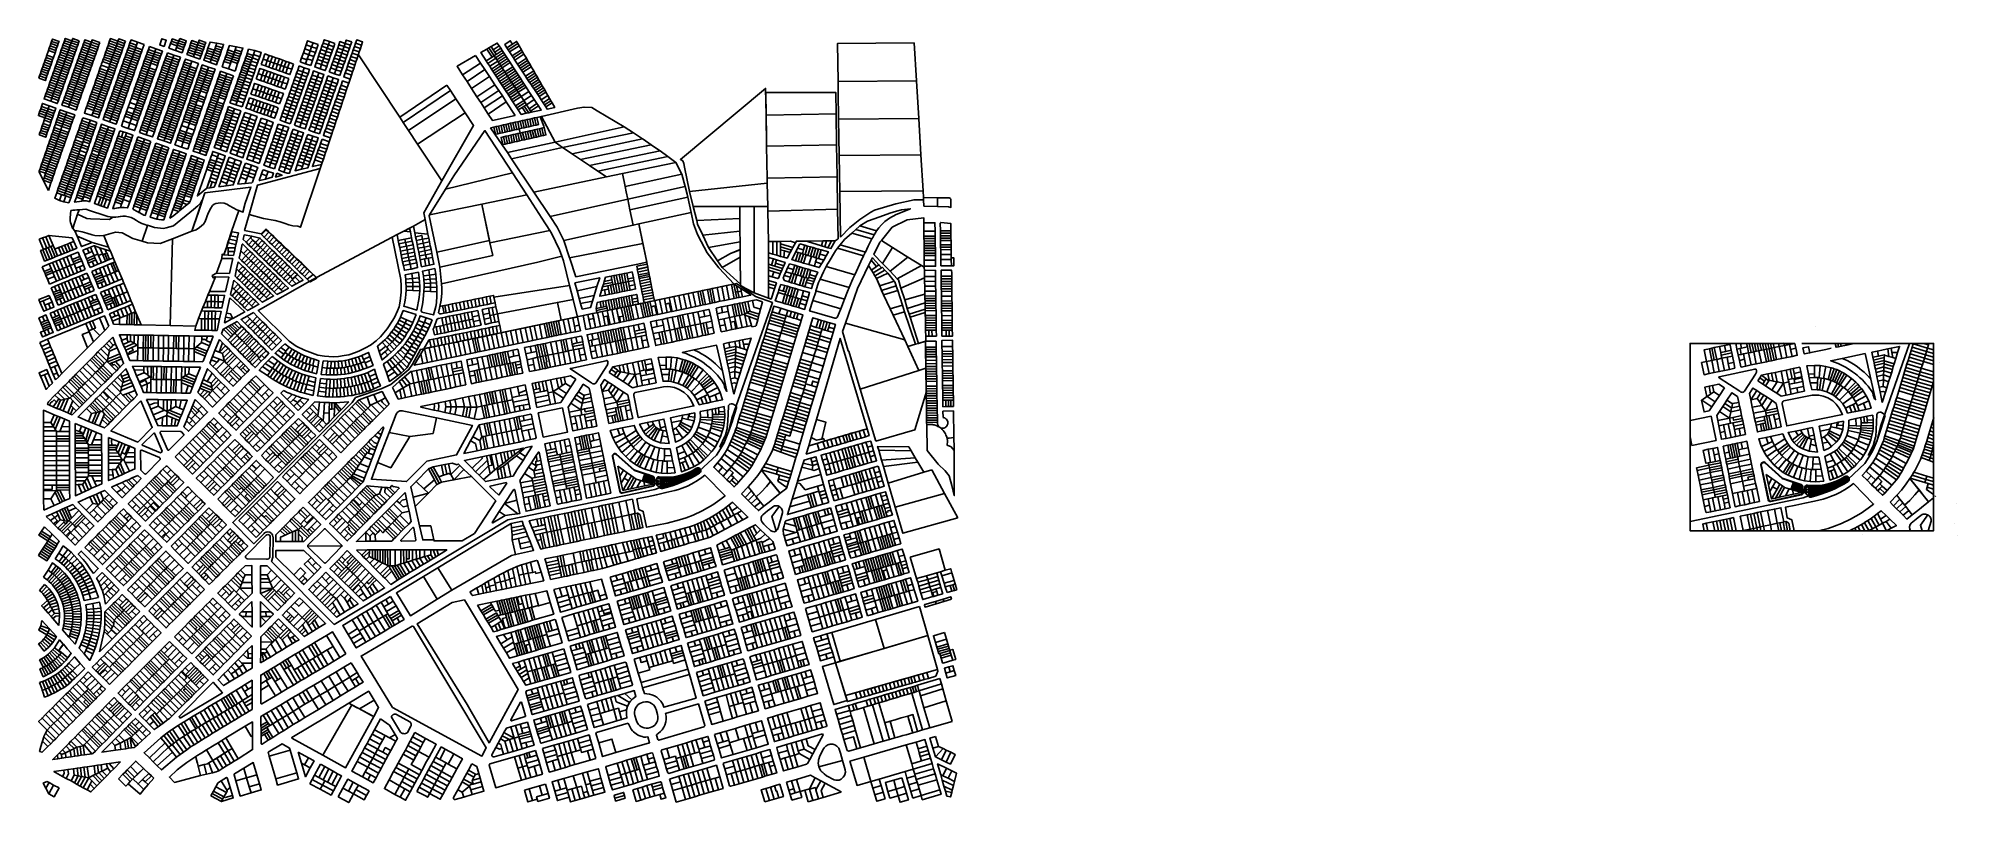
# Model space of a CAD drawing. Header units: metres. Extents: x 263639 to 269142, y 7370519 to 7372711.
import ezdxf

# ---------------------------------------------------------------- set-up
doc = ezdxf.new("R2010")
doc.units = ezdxf.units.M
doc.linetypes.add('DASHED', pattern=[19.05, 12.7, -6.35])
for name, color, linetype in [('B-FURNITURE', 22, 'Continuous'), ('CAY', 94, 'Continuous'), ('LOTE', 7, 'Continuous'), ('NOI THAT', 42, 'Continuous'), ('PY', 104, 'Continuous')]:
    doc.layers.add(name, color=color, linetype=linetype)
for name, color, linetype, lineweight in [('Esq__0.05', 2, 'Continuous', 5), ('Esq__0.1', 134, 'Continuous', 15), ('L-shrub', 74, 'Continuous', 50), ('L-tree', 102, 'Continuous', 35), ('Mob_0.05', 13, 'Continuous', 5), ('Mob_0.1', 31, 'Continuous', 9), ('Mob_Molhado_0.05', 253, 'Continuous', 5), ('Mob_Molhado_0.1', 21, 'Continuous', 13), ('Parede', 6, 'Continuous', 50)]:
    doc.layers.add(name, color=color, linetype=linetype, lineweight=lineweight)
doc.styles.add('ATT', font='romans.shx')

# ---------------------------------------------------------------- blocks, each defined once
blk = doc.blocks.new('A$C67F7105B')
at = {"layer": 'CAY', "linetype": 'Continuous'}
for p, q in [((0, 400), (290, 400)), ((583, 486), (800, 400))]:
    blk.add_line(p, q, dxfattribs=at)
for points in [[(292, 439), (173, 482), (0, 433)], [(211, 461), (0, 380)], [(181, 297), (124, 321), (88, 332), (57, 356), (22, 378), (10, 394), (0, 400)], [(116, 355), (0, 389)], [(187, 528), (1, 437)], [(86, 457), (1, 428)], [(181, 297), (41, 407), (1, 437)], [(84, 480), (2, 355)], [(66, 269), (73, 324), (49, 362), (18, 407), (2, 439)], [(120, 355), (2, 355)], [(73, 324), (4, 346)], [(88, 332), (5, 334)], [(120, 467), (6, 468)], [(98, 487), (7, 473)], [(88, 365), (9, 317)], [(86, 457), (10, 490)], [(116, 355), (10, 312)], [(69, 455), (13, 502)], [(139, 595), (15, 511)], [(124, 465), (15, 511)], [(141, 152), (127, 205), (90, 231), (44, 260), (17, 283)], [(154, 437), (18, 282)], [(290, 395), (159, 389), (18, 277)], [(237, 221), (66, 269), (18, 282)], [(88, 332), (21, 273)], [(249, 528), (23, 534)], [(120, 467), (26, 543)], [(159, 389), (115, 432), (86, 457), (67, 491), (42, 525), (38, 544), (30, 553)], [(237, 221), (176, 221), (138, 218), (100, 228), (59, 235), (42, 245), (31, 247)], [(155, 249), (35, 237)], [(202, 384), (39, 229)], [(41, 407), (69, 455), (61, 499), (50, 552), (47, 588)], [(132, 572), (42, 579)], [(290, 500), (221, 563), (43, 583)], [(252, 600), (46, 587)], [(159, 389), (72, 544), (46, 587)], [(78, 353), (48, 198)], [(127, 205), (48, 198)], [(159, 251), (49, 206)], [(138, 218), (61, 188)], [(167, 569), (62, 614)], [(154, 596), (65, 618)], [(125, 248), (70, 174)], [(72, 544), (115, 578), (125, 622), (135, 675), (146, 709)], [(155, 249), (73, 169)], [(132, 572), (75, 633)], [(115, 578), (82, 642)], [(170, 566), (86, 650)], [(233, 680), (88, 650)], [(256, 72), (222, 115), (178, 125), (125, 135), (91, 146)], [(159, 340), (92, 145)], [(269, 167), (141, 152), (92, 144)], [(261, 335), (181, 297), (94, 140)], [(138, 218), (98, 138)], [(284, 588), (103, 668)], [(167, 569), (109, 675)], [(173, 482), (149, 539), (132, 572), (127, 611), (117, 652), (120, 672), (117, 683)], [(269, 152), (261, 149), (228, 132), (189, 127), (148, 117), (128, 120), (117, 117)], [(120, 233), (150, 86)], [(231, 167), (125, 109)], [(224, 309), (132, 103)], [(218, 662), (138, 702)], [(280, 628), (140, 706)], [(275, 663), (144, 708)], [(173, 482), (152, 659), (144, 708)], [(234, 170), (150, 86)], [(152, 659), (205, 673), (231, 710), (251, 742)], [(222, 115), (158, 82)], [(228, 132), (167, 75)], [(249, 645), (169, 727)], [(248, 675), (174, 730)], [(204, 154), (182, 65)], [(231, 167), (186, 62)], [(218, 662), (188, 739)], [(265, 723), (279, 641), (289, 535), (297, 412), (261, 335), (275, 266), (255, 192), (229, 125), (195, 65)], [(205, 673), (198, 752)], [(200, 252), (213, 46)], [(205, 139), (266, 49)], [(261, 740), (206, 751)], [(251, 641), (206, 751)], [(266, 54), (248, 50), (212, 47)], [(267, 78), (256, 72), (213, 46)], [(274, 262), (237, 221), (217, 43)], [(221, 563), (221, 624), (218, 662), (228, 700), (235, 741), (245, 758), (247, 769)], [(221, 563), (266, 722)], [(228, 132), (221, 42)], [(266, 722), (229, 761)], [(249, 645), (238, 752)], [(266, 40), (256, 38), (247, 30)], [(265, 723), (256, 777)], [(266, 37), (257, 26)], [(272, 249), (266, 23)], [(293, 757), (288, 777)], [(482, 627), (288, 777)], [(394, 527), (389, 641), (291, 764)], [(293, 757), (299, 733)], [(332, 712), (293, 757)], [(297, 58), (294, 25)], [(297, 58), (303, 94), (315, 155), (326, 200)], [(345, 69), (298, 13)], [(314, 677), (299, 733)], [(353, 722), (299, 733)], [(300, 730), (324, 727), (362, 751), (407, 782), (439, 798)], [(411, 159), (302, 12)], [(411, 159), (368, 115), (343, 86), (309, 67), (320, 11)], [(349, 2), (412, 173), (310, 7)], [(343, 86), (310, 10)], [(355, 684), (312, 790)], [(314, 677), (355, 591), (403, 511), (456, 437), (512, 364), (569, 292), (627, 217), (642, 196)], [(365, 712), (317, 791)], [(318, 668), (321, 676), (332, 712), (356, 743), (378, 778), (394, 790), (400, 800)], [(384, 598), (318, 668)], [(318, 11), (411, 175)], [(324, 727), (346, 796)], [(325, 654), (407, 759), (437, 799)], [(337, 233), (326, 200)], [(413, 124), (327, 7)], [(340, 641), (329, 645)], [(332, 712), (334, 795)], [(411, 159), (332, 6)], [(335, 228), (337, 233), (346, 255), (355, 269), (363, 277), (370, 282), (377, 286), (384, 290), (390, 292), (397, 294), (403, 295), (410, 296), (417, 295), (425, 293), (433, 291), (445, 285), (460, 276), (483, 261), (514, 238), (555, 206), (589, 180)], [(343, 86), (372, 1)], [(355, 684), (389, 800)], [(480, 716), (355, 798)], [(355, 680), (355, 798)], [(531, 66), (476, 73), (438, 49), (393, 18), (361, 2)], [(410, 195), (363, 1)], [(503, 181), (393, 41), (363, 1)], [(528, 541), (380, 800)], [(389, 641), (432, 685), (457, 714), (491, 733), (525, 758), (544, 762), (553, 770)], [(389, 641), (544, 728), (592, 758)], [(503, 181), (479, 124), (468, 88), (444, 57), (422, 22), (406, 10), (400, 0)], [(403, 295), (411, 159), (523, 18)], [(405, 152), (531, 66), (518, 18)], [(407, 759), (455, 731), (499, 739), (552, 750), (598, 754)], [(409, 195), (571, 39)], [(409, 195), (420, 0)], [(446, 451), (436, 437), (429, 424), (423, 412), (419, 401), (416, 391), (414, 382), (413, 373), (412, 364), (412, 355), (412, 347), (411, 339), (411, 330), (411, 322), (410, 313), (410, 305), (410, 296)], [(410, 174), (656, 92)], [(579, 188), (411, 175), (582, 138), (572, 100), (565, 59), (555, 42), (553, 31)], [(411, 175), (518, 18)], [(411, 159), (637, 80)], [(445, 116), (411, 0)], [(412, 173), (503, 181), (660, 94)], [(457, 714), (428, 799)], [(530, 537), (482, 627), (433, 800)], [(435, 88), (483, 9)], [(528, 613), (437, 799)], [(445, 120), (445, 2)], [(445, 116), (488, 10)], [(446, 451), (563, 579), (583, 757)], [(446, 451), (619, 503), (706, 660)], [(447, 78), (602, 48)], [(476, 73), (454, 4)], [(455, 731), (502, 787)], [(457, 714), (490, 790)], [(465, 676), (511, 785)], [(468, 88), (466, 5)], [(467, 680), (468, 794)], [(467, 680), (543, 774)], [(468, 88), (527, 21)], [(487, 702), (473, 793)], [(482, 627), (539, 651), (572, 668), (611, 673), (652, 683), (672, 680), (683, 683)], [(482, 627), (659, 648), (715, 657)], [(595, 661), (511, 785)], [(516, 358), (627, 318), (800, 367)], [(631, 136), (595, 127), (569, 90), (540, 44), (517, 17)], [(528, 551), (534, 777)], [(544, 728), (578, 685), (622, 675), (675, 665), (709, 654)], [(549, 159), (594, 50)], [(551, 155), (631, 73)], [(551, 155), (563, 35)], [(552, 125), (626, 70)], [(555, 206), (673, 107)], [(555, 206), (567, 196)], [(563, 579), (624, 579), (662, 582), (700, 572), (741, 565), (758, 555), (769, 553)], [(563, 579), (734, 531), (782, 518)], [(566, 630), (650, 714)], [(567, 120), (634, 134)], [(569, 633), (614, 738)], [(569, 633), (675, 691)], [(572, 668), (579, 758)], [(572, 668), (633, 725)], [(576, 491), (668, 697)], [(578, 685), (648, 722)], [(579, 185), (579, 184)], [(580, 489), (641, 411), (782, 523)], [(581, 491), (761, 571)], [(582, 138), (662, 98)], [(582, 138), (612, 61)], [(585, 271), (777, 266)], [(600, 548), (587, 754)], [(589, 339), (800, 420)], [(595, 127), (602, 48)], [(596, 646), (618, 735)], [(613, 272), (799, 363)], [(614, 233), (757, 217)], [(619, 503), (676, 479), (712, 468), (743, 444), (778, 422), (790, 406), (800, 400)], [(619, 503), (759, 393), (804, 359)], [(627, 318), (651, 261), (668, 228), (673, 189), (680, 162)], [(627, 318), (642, 196)], [(627, 217), (700, 132)], [(627, 217), (694, 146)], [(630, 234), (714, 150)], [(631, 136), (634, 134)], [(633, 231), (659, 183)], [(633, 231), (738, 186)], [(635, 206), (754, 213)], [(641, 460), (708, 656)], [(641, 549), (751, 594)], [(641, 411), (685, 368), (714, 343), (733, 309), (758, 275), (762, 256), (770, 247)], [(641, 411), (728, 256), (758, 208)], [(645, 551), (727, 631)], [(645, 551), (765, 563)], [(646, 363), (782, 518)], [(646, 204), (735, 182)], [(680, 567), (648, 722)], [(652, 117), (656, 92)], [(660, 109), (654, 91)], [(659, 648), (673, 595), (710, 569), (756, 540), (783, 517)], [(661, 205), (784, 288)], [(662, 582), (702, 662)], [(662, 582), (739, 612)], [(668, 228), (725, 167)], [(668, 228), (758, 221)], [(673, 595), (752, 602)], [(728, 256), (685, 222), (675, 178), (673, 168)], [(675, 552), (730, 626)], [(676, 335), (785, 289)], [(680, 445), (798, 445)], [(680, 333), (774, 257)], [(680, 333), (794, 332)], [(684, 445), (790, 488)], [(684, 445), (800, 411)], [(685, 222), (722, 152)], [(694, 146), (722, 152)], [(702, 313), (793, 327)], [(712, 468), (779, 527)], [(712, 468), (795, 466)], [(712, 435), (764, 467)], [(714, 343), (799, 372)], [(714, 343), (790, 310)], [(716, 320), (798, 445)], [(722, 447), (752, 602)], [(734, 531), (727, 476), (751, 438), (782, 393), (798, 361)], [(727, 476), (803, 452)], [(759, 393), (731, 345), (739, 301), (750, 248), (753, 212)], [(731, 345), (787, 298)]]:
    blk.add_lwpolyline(points, dxfattribs=at)
for centre, radius, start, end in [((400, 400), 400, 129.447695, 130.281653), ((247, 836), 71.6, 277.566073, 304.55998), ((285, 275), 64.5, 330.037582, 111.844937), ((349, 663), 116, 119.727583, 137.323649), ((259, 756), 33.9, 280.531534, 1.290044), ((195, 202), 132, 359.325277, 57.92118), ((290, 264), 54.9, 337.596818, 116.674828), ((240, -9), 63.6, 32.662503, 65.773324), ((220, -72), 119, 53.538585, 67.193979), ((228, -93), 126, 60.563649, 72.807503), ((284, 81), 17.7, 10.372967, 192.067123), ((261, 40), 38.4, 21.6879, 80.498628), ((259, 27), 34.6, 356.003952, 77.47294), ((277, 106), 27.9, 342.919268, 108.199309), ((280, 141), 28.2, 358.810006, 112.435034), ((273, 118), 34.4, 354.826746, 96.290156), ((282, 103), 22, 347.608943, 125.542823), ((285, 95), 18.3, 337.867611, 147.765403), ((92, 876), 251, 314.979897, 325.370869), ((242, 726), 58.3, 303.71465, 3.957821), ((124, 122), 208, 17.627073, 43.559687), ((200, 153), 111, 354.49831, 47.236426), ((229, 707), 75.5, 310.118624, 358.924541), ((249, 681), 61.9, 300.516489, 5.264963), ((249, 279), 105, 352.480872, 72.251034), ((145, 749), 204, 312.30604, 332.01963), ((288, 777), 0, 0, 69.119961), ((236, 642), 93, 304.489498, 2.048391), ((121, 691), 230, 317.018027, 342.995543), ((183, 658), 185, 306.497093, 338.854909), ((241, 591), 117, 296.542, 356.042042), ((5682, 3024), 5969, 205.527048, 207.296866), ((346, 85), 44.2, 162.919268, 180.983424), ((600, 417), 251, 151.114982, 210.40364), ((597, 383), 233, 146.468445, 203.61474), ((564, 366), 175, 140.863113, 203.768946), ((514, 329), 81.8, 113.581624, 212.063553), ((467, 299), 26.3, 212.063553, 265.064785), ((506, 310), 54.4, 84.04641, 244.969072), ((568, 297), 79.8, 130.007366, 227.486784), ((603, 277), 94.5, 138.970904, 207.191121), ((532, 258), 26.8, 227.486784, 237.489441), ((656, 255), 119, 148.763124, 198.744655), ((616, 244), 67.4, 134.523324, 235.835449), ((782, 242), 199, 171.800146, 201.851032), ((646, 195), 49.8, 129.71641, 226.222161), ((663, 178), 52.6, 132.789064, 232.43967), ((671, 170), 43.7, 132.885044, 235.688246), ((663, 155), 28.3, 98.737108, 257.791095), ((679, 142), 27.1, 101.703179, 246.946772), ((400, 400), 400, 309.677816, 310.281653), ((1039, 1891), 1804, 257.791095, 258.50682), ((696, 134), 32.1, 121.21398, 223.348387), ((699, 123), 23.8, 102.769621, 211.73406), ((400, 400), 400, 332.177816, 333.454086), ((400, 400), 400, 343.808876, 345.263653)]:
    blk.add_arc(centre, radius, start, end, dxfattribs=at)
blk = doc.blocks.new('12PPLT10')
at = {"color": 0, "linetype": 'ByBlock'}
for centre, radius, start, end in [((-0.5, -0.1), 0.242, 39.7488, 87.8702), ((-0.3, 0.3), 0.242, 219.7488, 267.8702), ((-0.4, 0.2), 0.249, 245.6693, 304.4476), ((-0.3, -0.2), 0.249, 66.2552, 125.0335), ((-0.2, 0.5), 0.229, 229.8506, 294.6719), ((-0.3, 0.1), 0.229, 49.8506, 114.6719), ((-0.4, 0.1), 0.156, 42.1437, 101.6667), ((-0.3, 0.3), 0.156, 222.1437, 281.6667), ((-0.1, 0.3), 0.203, 212.8184, 268.3343), ((-0.3, 0), 0.203, 32.8184, 88.3343), ((-0.4, -0.1), 0.216, 21.3015, 68.66), ((-0.1, 0.2), 0.216, 201.3015, 248.66), ((0.1, 0.4), 0.305, 176.0096, 234.5768), ((-0.4, 0.2), 0.305, 356.0096, 49.186), ((-0.2, 0.1), 0.0728, 227.3873, 295.7476), ((0.1, 0.4), 0.349, 226.9394, 265.8583), ((-0.2, -0.2), 0.349, 46.9394, 85.8583), ((-0.2, 0), 0.0728, 47.3873, 115.7476), ((-0.2, 0), 0.0661, 10.523, 90.8605), ((-0.1, 0.1), 0.0661, 190.523, 270.8605), ((0.1, 0.4), 0.146, 120.4086, 200.4312), ((-0.3, 0.1), 0.175, 354.4977, 38.0761), ((0, 0.2), 0.175, 172.8778, 216.4562), ((-0.1, 0.1), 0.14, 260.1717, 318.3136), ((0, -0.1), 0.14, 80.1717, 138.3136), ((-0.1, 0.4), 0.146, 300.4086, 20.4312), ((0.1, 0.4), 0.119, 124.6008, 217.4658), ((0, 0.4), 0.119, 304.6008, 37.4658), ((0, 0.2), 0.0744, 341.8817, 69.7301), ((0.1, 0.3), 0.0744, 161.8817, 249.7301), ((0, 0.3), 0.102, 227.1077, 273.2701), ((0.2, 0.1), 0.194, 136.6356, 199.4278), ((-0.1, 0.1), 0.0925, 338.2119, 36.9673), ((0, 0.1), 0.0925, 158.2119, 216.9673), ((0, 0.1), 0.102, 47.1077, 93.2701), ((0, 0.1), 0.065, 282.1635, 18.3798), ((0, 0.1), 0.065, 102.1635, 198.3798), ((0, 0.2), 0.212, 355.2839, 49.9285), ((0, 0.2), 0.0617, 311.0823, 18.427), ((0.1, 0.2), 0.0617, 131.0823, 198.427), ((0.3, 0.3), 0.212, 175.2839, 229.9285), ((-0.1, 0.1), 0.194, 316.6356, 19.4278), ((0.1, 0.1), 0.116, 276.3902, 348.0722), ((0.2, 0), 0.116, 97.3883, 169.0703), ((0.3, 0.3), 0.16, 138.8969, 205.4069), ((0.4, 0.2), 0.189, 114.4303, 189.807), ((0.1, 0.4), 0.189, 294.4303, 9.807), ((0, 0.4), 0.16, 318.8969, 25.4069), ((0.3, 0.3), 0.159, 245.4893, 312.7752), ((0.3, 0.1), 0.118, 159.261, 223.9723), ((0.2, 0.2), 0.137, 279.3324, 342.1699), ((0.3, 0), 0.137, 99.3324, 162.1699), ((0.1, 0.1), 0.118, 337.7122, 42.4235), ((0.3, 0.1), 0.159, 66.1459, 133.4318), ((0.2, 0.1), 0.0817, 233.2772, 316.2565), ((0.2, 0), 0.0817, 53.2772, 136.2565), ((0.4, 0.1), 0.098, 86.9965, 202.2058), ((0.3, 0.1), 0.098, 266.9965, 22.2058), ((0.4, 0.2), 0.192, 232.0955, 300.5238), ((0.4, -0.2), 0.192, 54.1936, 122.622), ((-0.3, -0.4), 0.291, 67.9577, 112.0423), ((-0.2, -0.4), 0.201, 81.9405, 161.3964), ((-0.3, 0.1), 0.291, 247.9577, 292.0423), ((-0.4, -0.1), 0.201, 261.9405, 341.3964), ((-0.3, 0.1), 0.173, 255.5726, 316.3385), ((-0.2, -0.2), 0.173, 75.5726, 136.3385), ((-0.1, 0.1), 0.138, 223.3367, 278.0592), ((-0.2, -0.2), 0.138, 43.3367, 98.0592), ((-0.2, -0.1), 0.128, 305.3547, 0.2444), ((0, -0.2), 0.128, 125.3547, 180.2444), ((-0.3, -0.2), 0.133, 296.5049, 19.3878), ((-0.1, -0.3), 0.133, 118.5878, 201.4707), ((0, -0.4), 0.195, 111.2499, 164.3738), ((-0.3, -0.2), 0.195, 291.2499, 344.3738), ((0.1, -0.2), 0.125, 98.3256, 181.7816), ((-0.1, 0), 0.125, 280.5964, 4.0524), ((0, -0.3), 0.151, 133.9894, 174.6599), ((-0.1, -0.2), 0.0752, 346.6712, 51.5788), ((0, -0.2), 0.0752, 162.6051, 227.5126), ((-0.2, -0.1), 0.151, 312.3809, 353.0513), ((-0.2, -0.4), 0.139, 317.2817, 42.7184), ((0, -0.4), 0.139, 137.2817, 222.7183), ((0, -0.2), 0.126, 18.7265, 98.5819), ((0.1, 0), 0.126, 198.7265, 278.5819), ((0.1, -0.2), 0.104, 100.7404, 152.602), ((-0.2, -0.2), 0.249, 341.3279, 16.3785), ((0.3, -0.2), 0.249, 159.0434, 194.094), ((0, -0.1), 0.104, 278.3028, 330.1644), ((-0.2, -0.4), 0.223, 356.7146, 53.4855), ((0.2, -0.3), 0.223, 176.7146, 233.4855), ((0.1, -0.1), 0.0602, 4.751, 78.4779), ((0.2, 0), 0.0602, 184.751, 258.4779), ((0, -0.2), 0.128, 19.0975, 66.0922), ((0.2, -0.1), 0.128, 199.0975, 246.0922), ((0.4, -0.3), 0.229, 169.9797, 239.5558), ((0.4, -0.4), 0.297, 146.5506, 189.6063), ((-0.2, -0.3), 0.297, 326.5506, 9.6063), ((0, -0.4), 0.229, 349.7437, 59.3198), ((0.4, 0), 0.354, 214.8518, 256.8329), ((0.2, 0), 0.0803, 216.6262, 284.0418), ((0.2, -0.1), 0.0803, 36.6262, 104.0418), ((0.3, 0), 0.165, 217.9495, 282.0596), ((0.3, -0.2), 0.125, 71.397, 126.5601), ((0.2, 0), 0.125, 251.397, 306.5601), ((0.2, -0.3), 0.165, 37.9495, 102.0596), ((0.3, -0.5), 0.282, 57.8807, 99.8189), ((0.1, -0.5), 0.354, 33.7346, 75.7157), ((0.4, 0), 0.282, 237.8807, 279.8189), ((0.5, 0.1), 0.186, 198.5093, 254.2466), ((0.3, -0.2), 0.186, 18.5093, 74.2466), ((0.3, -0.2), 0.0842, 42.1798, 106.9561), ((0.4, -0.1), 0.0842, 222.1798, 286.9561)]:
    blk.add_arc(centre, radius, start, end, dxfattribs=at)
at = {"color": 0, "linetype": 'ByBlock', "style": 'ATT'}
for tag, p, flags in [('ITEM', (-0.9, -2.5), 3), ('ROOM_NUMBER', (-0.9, -3.9), 1)]:
    blk.add_attdef(tag, p, '', height=1, dxfattribs=dict(at, flags=flags))
blk = doc.blocks.new('A$C4E926DCA')
at = {"layer": 'CAY'}
for p, q in [((248, 416), (139, 427)), ((258, 302), (160, 348)), ((340, 351), (187, 268)), ((335, 355), (195, 472)), ((229, 355), (319, 359)), ((314, 348), (229, 355)), ((340, 359), (234, 446)), ((332, 336), (266, 185)), ((322, 329), (287, 230)), ((306, 257), (322, 181)), ((316, 348), (314, 348)), ((345, 438), (319, 510)), ((322, 333), (322, 329)), ((330, 348), (364, 495)), ((330, 333), (369, 283)), ((367, 291), (332, 333)), ((335, 348), (374, 563)), ((337, 344), (504, 491)), ((337, 348), (451, 355)), ((340, 344), (512, 344)), ((343, 359), (369, 495)), ((345, 344), (433, 450)), ((369, 283), (367, 291)), ((374, 563), (372, 552)), ((396, 272), (451, 166)), ((406, 340), (496, 264)), ((414, 333), (478, 264)), ((425, 412), (456, 514)), ((443, 423), (528, 442)), ((443, 344), (536, 404))]:
    blk.add_line(p, q, dxfattribs=at)
for centre, radius, start, end in [((30, 347), 42.7, 37.166825, 134.945618), ((35, 405), 44.2, 218.510053, 311.521952), ((39, 266), 42.7, 52.166825, 149.945618), ((28, 323), 44.2, 233.510053, 326.521952), ((58, 241), 42.7, 67.166825, 164.945618), ((33, 293), 44.2, 248.510053, 341.521952), ((69, 303), 42.7, 52.166825, 149.945618), ((59, 360), 44.2, 233.510053, 326.521952), ((57, 464), 42.7, 17.166825, 114.945618), ((81, 517), 44.2, 198.510053, 291.521952), ((72, 302), 42.7, 42.166825, 139.945618), ((72, 360), 44.2, 223.510053, 316.521952), ((60, 505), 42.7, 2.166825, 99.945618), ((96, 550), 44.2, 183.510053, 276.521952), ((94, 274), 42.7, 62.166825, 159.945618), ((73, 328), 44.2, 243.510053, 336.521952), ((99, 227), 42.7, 67.166825, 164.945618), ((74, 280), 44.2, 248.510053, 341.521952), ((103, 243), 42.7, 67.166825, 164.945618), ((78, 295), 44.2, 248.510053, 341.521952), ((88, 426), 42.7, 27.166825, 124.945618), ((103, 482), 44.2, 208.510053, 301.521952), ((80, 460), 42.7, 12.166825, 109.945618), ((109, 511), 44.2, 193.510053, 286.521952), ((110, 118), 42.7, 77.166825, 174.945618), ((77, 165), 44.2, 258.510053, 351.521952), ((110, 387), 42.7, 47.166825, 144.945618), ((104, 444), 44.2, 228.510053, 321.521952), ((121, 175), 42.7, 72.166825, 169.945618), ((92, 225), 44.2, 253.510053, 346.521952), ((121, 162), 42.7, 67.166825, 164.945618), ((96, 214), 44.2, 248.510053, 341.521952), ((124, 209), 42.7, 82.166825, 179.945618), ((86, 253), 44.2, 263.510053, 356.521952), ((122, 271), 42.7, 57.166825, 154.945618), ((106, 326), 44.2, 238.510053, 331.521952), ((100, 477), 42.7, 7.166825, 104.945618), ((133, 524), 44.2, 188.510053, 281.521952), ((123, 418), 42.7, 37.166825, 134.945618), ((127, 475), 44.2, 218.510053, 311.521952), ((140, 396), 42.7, 52.166825, 149.945618), ((130, 453), 44.2, 233.510053, 326.521952), ((148, 544), 44.2, 173.510053, 266.521952), ((104, 506), 42.7, 352.166825, 89.945618), ((150, 249), 42.7, 77.166825, 174.945618), ((116, 297), 44.2, 258.510053, 351.521952), ((141, 419), 42.7, 37.166825, 134.945618), ((145, 477), 44.2, 218.510053, 311.521952), ((158, 550), 44.2, 178.510053, 271.521952), ((117, 509), 42.7, 357.166825, 94.945618), ((159, 126), 42.7, 87.166825, 184.945618), ((118, 167), 44.2, 268.510053, 1.521952), ((156, 370), 42.7, 57.166825, 154.945618), ((141, 425), 44.2, 238.510053, 331.521952), ((167, 222), 42.7, 82.166825, 179.945618), ((129, 265), 44.2, 263.510053, 356.521952), ((201, 254), 42.7, 82.166825, 179.945618), ((163, 298), 44.2, 263.510053, 356.521952), ((202, 161), 42.7, 87.166825, 184.945618), ((161, 201), 44.2, 268.510053, 1.521952), ((209, 625), 44.2, 173.510053, 266.521952), ((165, 587), 42.7, 352.166825, 89.945618), ((211, 156), 42.7, 112.166825, 209.945618), ((216, 369), 42.7, 82.166825, 179.945618), ((179, 413), 44.2, 263.510053, 356.521952), ((156, 175), 44.2, 293.510053, 26.521952), ((222, 582), 44.2, 173.510053, 266.521952), ((178, 544), 42.7, 352.166825, 89.945618), ((236, 637), 44.2, 158.510053, 251.521952), ((235, 79), 42.7, 97.166825, 194.945618), ((188, 111), 44.2, 278.510053, 11.521952), ((184, 612), 42.7, 337.166825, 74.945618), ((246, 239), 42.7, 97.166825, 194.945618), ((199, 272), 44.2, 278.510053, 11.521952), ((248, 36), 42.7, 107.166825, 204.945618), ((253, 595), 44.2, 168.510053, 261.521952), ((195, 60), 44.2, 288.510053, 21.521952), ((206, 561), 42.7, 347.166825, 84.945618), ((256, 49), 42.7, 112.166825, 209.945618), ((201, 68), 44.2, 293.510053, 26.521952), ((263, 252), 42.7, 87.166825, 184.945618), ((221, 292), 44.2, 268.510053, 1.521952), ((264, 203), 42.7, 97.166825, 194.945618), ((217, 236), 44.2, 278.510053, 11.521952), ((243, 362), 42.7, 7.166825, 104.945618), ((275, 410), 44.2, 188.510053, 281.521952), ((263, 307), 42.7, 37.166825, 134.945618), ((267, 364), 44.2, 218.510053, 311.521952), ((281, 250), 42.7, 97.166825, 194.945618), ((283, 605), 44.2, 148.510053, 241.521952), ((233, 283), 44.2, 278.510053, 11.521952), ((286, 67), 42.7, 117.166825, 214.945618), ((227, 589), 42.7, 327.166825, 64.945618), ((230, 82), 44.2, 298.510053, 31.521952), ((296, 199), 42.7, 112.166825, 209.945618), ((297, 247), 42.7, 107.166825, 204.945618), ((245, 271), 44.2, 288.510053, 21.521952), ((241, 219), 44.2, 293.510053, 26.521952), ((310, 78), 42.7, 117.166825, 214.945618), ((317, 652), 44.2, 143.510053, 236.521952), ((316, 119), 42.7, 142.166825, 239.945618), ((254, 92), 44.2, 298.510053, 31.521952), ((324, 444), 44.2, 158.510053, 251.521952), ((260, 642), 42.7, 322.166825, 59.945618), ((272, 419), 42.7, 337.166825, 74.945618), ((326, 232), 42.7, 112.166825, 209.945618), ((259, 108), 44.2, 323.510053, 56.521952), ((331, 258), 42.7, 97.166825, 194.945618), ((272, 251), 44.2, 293.510053, 26.521952), ((283, 291), 44.2, 278.510053, 11.521952), ((336, 36), 42.7, 127.166825, 224.945618), ((340, 205), 42.7, 127.166825, 224.945618), ((342, 91), 42.7, 137.166825, 234.945618), ((345, 421), 44.2, 158.510053, 251.521952), ((293, 396), 42.7, 337.166825, 74.945618), ((278, 41), 44.2, 308.510053, 41.521952), ((283, 209), 44.2, 308.510053, 41.521952), ((285, 86), 44.2, 318.510053, 51.521952), ((364, 288), 42.7, 137.166825, 234.945618), ((365, 49), 42.7, 142.166825, 239.945618), ((373, 174), 42.7, 137.166825, 234.945618), ((375, 92), 42.7, 142.166825, 239.945618), ((308, 38), 44.2, 323.510053, 56.521952), ((307, 283), 44.2, 318.510053, 51.521952), ((318, 81), 44.2, 323.510053, 56.521952), ((315, 169), 44.2, 318.510053, 51.521952), ((387, 197), 42.7, 117.166825, 214.945618), ((387, 66), 42.7, 127.166825, 224.945618), ((390, 280), 42.7, 172.166825, 269.945618), ((390, 220), 42.7, 147.166825, 244.945618), ((346, 243), 44.2, 353.510053, 86.521952), ((331, 211), 44.2, 298.510053, 31.521952), ((398, 423), 44.2, 118.510053, 211.521952), ((334, 205), 44.2, 328.510053, 61.521952), ((330, 70), 44.2, 308.510053, 41.521952), ((402, 273), 42.7, 152.166825, 249.945618), ((342, 437), 42.7, 297.166825, 34.945618), ((373, 293), 44.2, 8.510053, 101.521952), ((406, 340), 42.7, 187.166825, 284.945618), ((409, 581), 44.2, 143.510053, 236.521952), ((347, 253), 44.2, 333.510053, 66.521952), ((409, 48), 42.7, 142.166825, 239.945618), ((352, 571), 42.7, 322.166825, 59.945618), ((352, 38), 44.2, 323.510053, 56.521952), ((420, 35), 42.7, 137.166825, 234.945618), ((362, 29), 44.2, 318.510053, 51.521952), ((438, 608), 44.2, 118.510053, 211.521952), ((437, 141), 42.7, 172.166825, 269.945618), ((437, 81), 42.7, 147.166825, 244.945618), ((393, 104), 44.2, 353.510053, 86.521952), ((441, 101), 42.7, 147.166825, 244.945618), ((440, 364), 44.2, 58.510053, 151.521952), ((424, 420), 42.7, 237.166825, 334.945618), ((382, 623), 42.7, 297.166825, 34.945618), ((445, 92), 42.7, 147.166825, 244.945618), ((381, 66), 44.2, 328.510053, 61.521952), ((386, 85), 44.2, 328.510053, 61.521952), ((389, 77), 44.2, 328.510053, 61.521952), ((462, 128), 42.7, 167.166825, 264.945618), ((415, 95), 44.2, 348.510053, 81.521952), ((473, 630), 44.2, 108.510053, 201.521952), ((420, 654), 42.7, 287.166825, 24.945618), ((481, 579), 44.2, 98.510053, 191.521952), ((433, 611), 42.7, 277.166825, 14.945618), ((485, 78), 42.7, 157.166825, 254.945618), ((490, 571), 44.2, 103.510053, 196.521952), ((432, 52), 44.2, 338.510053, 71.521952), ((439, 599), 42.7, 282.166825, 19.945618), ((490, 145), 42.7, 172.166825, 269.945618), ((446, 108), 44.2, 353.510053, 86.521952), ((503, 103), 42.7, 172.166825, 269.945618), ((459, 65), 44.2, 353.510053, 86.521952), ((506, 265), 42.7, 172.166825, 269.945618), ((462, 228), 44.2, 353.510053, 86.521952), ((508, 327), 42.7, 177.166825, 274.945618), ((467, 286), 44.2, 358.510053, 91.521952), ((512, 362), 42.7, 197.166825, 294.945618), ((488, 309), 44.2, 18.510053, 111.521952), ((528, 390), 42.7, 202.166825, 299.945618), ((509, 336), 44.2, 23.510053, 116.521952), ((537, 517), 44.2, 98.510053, 191.521952), ((489, 550), 42.7, 277.166825, 14.945618), ((551, 181), 42.7, 177.166825, 274.945618), ((511, 139), 44.2, 358.510053, 91.521952), ((553, 126), 42.7, 172.166825, 269.945618), ((509, 88), 44.2, 353.510053, 86.521952), ((555, 188), 42.7, 177.166825, 274.945618), ((557, 491), 44.2, 93.510053, 186.521952), ((514, 146), 44.2, 358.510053, 91.521952), ((513, 527), 42.7, 272.166825, 9.945618), ((557, 329), 42.7, 187.166825, 284.945618), ((524, 281), 44.2, 8.510053, 101.521952), ((559, 222), 42.7, 197.166825, 294.945618), ((535, 170), 44.2, 18.510053, 111.521952), ((541, 305), 44.2, 23.510053, 116.521952), ((560, 360), 42.7, 202.166825, 299.945618), ((548, 395), 44.2, 28.510053, 121.521952), ((563, 451), 42.7, 207.166825, 304.945618), ((574, 541), 44.2, 98.510053, 191.521952), ((574, 464), 44.2, 73.510053, 166.521952), ((527, 573), 42.7, 277.166825, 14.945618), ((545, 514), 42.7, 252.166825, 349.945618), ((575, 251), 42.7, 202.166825, 299.945618), ((556, 196), 44.2, 23.510053, 116.521952), ((584, 336), 44.2, 68.510053, 161.521952), ((559, 389), 42.7, 247.166825, 344.945618), ((594, 518), 44.2, 83.510053, 176.521952), ((556, 562), 42.7, 262.166825, 359.945618), ((604, 189), 42.7, 187.166825, 284.945618), ((571, 142), 44.2, 8.510053, 101.521952), ((588, 166), 44.2, 23.510053, 116.521952), ((607, 221), 42.7, 202.166825, 299.945618), ((595, 256), 44.2, 28.510053, 121.521952), ((610, 312), 42.7, 207.166825, 304.945618), ((620, 321), 42.7, 202.166825, 299.945618), ((600, 266), 44.2, 23.510053, 116.521952), ((618, 315), 44.2, 43.510053, 136.521952), ((617, 373), 42.7, 222.166825, 319.945618), ((629, 444), 44.2, 68.510053, 161.521952), ((604, 496), 42.7, 247.166825, 344.945618), ((656, 236), 42.7, 152.166825, 249.945618), ((601, 215), 44.2, 333.510053, 66.521952), ((648, 287), 44.2, 33.510053, 126.521952), ((658, 344), 42.7, 212.166825, 309.945618), ((684, 337), 44.2, 68.510053, 161.521952), ((659, 389), 42.7, 247.166825, 344.945618)]:
    blk.add_arc(centre, radius, start, end, dxfattribs=at)
blk = doc.blocks.new('A$C04CB22A3')
at = {"layer": 'B-FURNITURE', "color": 33}
for p, q in [((-0.9, 0.4), (-0.8, 0.4)), ((-0.9, 0.4), (-0.8, 0.4)), ((-0.9, 0.3), (-0.9, 0.3)), ((-0.8, 0.6), (-0.7, 0.5)), ((-0.8, 0.5), (-0.8, 0.4)), ((-0.8, 0.5), (-0.8, 0.5)), ((-0.6, 0.1), (-0.8, 0.2)), ((-0.7, 0.6), (-0.7, 0.6)), ((-0.4, 0.5), (-0.6, 0.6)), ((-0.2, 0.9), (-0.2, 0.9)), ((-0.2, 0.5), (-0.2, 0.8)), ((0.1, 0.9), (-0.1, 0.9)), ((-0.1, 0.9), (-0.1, 0.9)), ((-0.1, 0.9), (-0.1, 0.9)), ((0.1, 0.9), (0.1, 0.9)), ((0.1, 0.9), (0.1, 0.9)), ((0.2, 0.9), (0.2, 0.9)), ((0.2, 0.6), (0.2, 0.8)), ((0.4, 0.5), (0.6, 0.6)), ((0.6, 0.1), (0.8, 0.3)), ((0.7, 0.6), (0.7, 0.6)), ((0.8, 0.6), (0.7, 0.5)), ((0.7, 0.6), (0.7, 0.6)), ((0.8, 0.4), (0.7, 0.5)), ((0.9, 0.4), (0.8, 0.4)), ((0.9, 0.4), (0.8, 0.4)), ((0.9, 0.3), (0.9, 0.3)), ((-0.9, -0.3), (-0.9, -0.3)), ((-0.9, -0.4), (-0.8, -0.4)), ((-0.9, -0.4), (-0.8, -0.4)), ((-0.6, -0.1), (-0.8, -0.3)), ((-0.8, -0.4), (-0.7, -0.5)), ((-0.8, -0.6), (-0.7, -0.5)), ((-0.7, -0.6), (-0.7, -0.6)), ((-0.7, -0.6), (-0.7, -0.6)), ((-0.4, -0.5), (-0.6, -0.6)), ((-0.2, -0.6), (-0.2, -0.8)), ((-0.2, -0.9), (-0.2, -0.9)), ((-0.1, -0.9), (0.1, -0.9)), ((-0.1, -0.9), (-0.1, -0.9)), ((-0.1, -0.9), (-0.1, -0.9)), ((0.1, -0.9), (0.1, -0.9)), ((0.1, -0.9), (0.1, -0.9)), ((0.2, -0.5), (0.2, -0.8)), ((0.2, -0.9), (0.2, -0.9)), ((0.4, -0.5), (0.6, -0.6)), ((0.6, -0.1), (0.8, -0.2)), ((0.8, -0.6), (0.7, -0.5)), ((0.7, -0.6), (0.7, -0.6)), ((0.8, -0.5), (0.8, -0.4)), ((0.9, -0.4), (0.8, -0.4)), ((0.9, -0.4), (0.8, -0.4)), ((0.8, -0.5), (0.8, -0.5)), ((0.9, -0.3), (0.9, -0.3))]:
    blk.add_line(p, q, dxfattribs=at)
at = {"layer": 'B-FURNITURE', "color": 253}
for p, q in [((-0.7, 0.5), (-0.8, 0.4)), ((-0.6, 0.1), (-0.8, 0.2)), ((-0.4, 0.5), (-0.6, 0.5)), ((-0.2, 0.6), (-0.2, 0.8)), ((0.1, 0.9), (-0.1, 0.9)), ((0.2, 0.6), (0.2, 0.8)), ((0.4, 0.5), (0.6, 0.6)), ((0.6, 0.1), (0.8, 0.2)), ((0.8, 0.4), (0.7, 0.5)), ((-0.6, -0.1), (-0.8, -0.2)), ((-0.8, -0.4), (-0.7, -0.5)), ((-0.4, -0.5), (-0.6, -0.6)), ((-0.2, -0.6), (-0.2, -0.8)), ((-0.1, -0.9), (0.1, -0.9)), ((0.2, -0.6), (0.2, -0.8)), ((0.4, -0.5), (0.6, -0.5)), ((0.6, -0.1), (0.8, -0.2)), ((0.7, -0.5), (0.8, -0.4))]:
    blk.add_line(p, q, dxfattribs=at)
at = {"layer": 'B-FURNITURE', "color": 33}
blk.add_circle((0, 0), 0.6, dxfattribs=at)
for centre, radius, start, end in [((-0.6, 0.3), 0.323, 110.9028, 189.4863), ((-0.4, 0.2), 0.488, 127.8591, 172.1409), ((-0.7, 0.3), 0.108, 150, 230.8763), ((-0.7, 0.5), 0.108, 69.1237, 150), ((0, 0.7), 0.323, 50.9028, 129.4863), ((0, 0.5), 0.488, 67.8591, 112.1409), ((-0.1, 0.8), 0.108, 90, 170.8763), ((0.1, 0.8), 0.108, 9.1237, 90), ((0.7, 0.5), 0.108, 30, 110.8763), ((0.6, 0.3), 0.323, 350.9028, 69.4863), ((0.4, 0.2), 0.488, 7.8591, 52.1409), ((0.7, 0.3), 0.108, 309.1237, 30), ((-0.6, -0.3), 0.323, 170.9028, 249.4863), ((-0.4, -0.2), 0.488, 187.8591, 232.1409), ((-0.7, -0.3), 0.108, 129.1237, 210), ((-0.7, -0.5), 0.108, 210, 290.8763), ((-0.1, -0.8), 0.108, 189.1237, 270), ((0, -0.7), 0.323, 230.9028, 309.4863), ((0, -0.5), 0.488, 247.8591, 292.1409), ((0.1, -0.8), 0.108, 270, 350.8763), ((0.7, -0.5), 0.108, 249.1237, 330), ((0.6, -0.3), 0.323, 290.9028, 9.4863), ((0.4, -0.2), 0.488, 307.8591, 352.1409), ((0.7, -0.3), 0.108, 330, 50.8763)]:
    blk.add_arc(centre, radius, start, end, dxfattribs=at)
at = {"layer": 'B-FURNITURE', "color": 253}
for centre, start, end in [((-0.7, 0.3), 150, 230.8763), ((-0.6, 0.4), 69.1237, 150), ((-0.1, 0.8), 90, 170.8763), ((0.1, 0.8), 9.1237, 90), ((0.6, 0.5), 30, 110.8763), ((0.7, 0.3), 309.1237, 30), ((-0.7, -0.3), 129.1237, 210), ((-0.6, -0.5), 210, 290.8763), ((-0.1, -0.8), 189.1237, 270), ((0.1, -0.8), 270, 350.8763), ((0.6, -0.4), 249.1237, 330), ((0.7, -0.3), 330, 50.8763)]:
    blk.add_arc(centre, 0.108, start, end, dxfattribs=at)
blk = doc.blocks.new('A$C0AE060C1')
at = {"layer": 'PY', "color": 106}
for p, q in [((0, 5), (0, 5)), ((0, 5), (0, 5)), ((1, 5), (0, 5)), ((1, 5), (0, 5)), ((0, 5), (0, 5)), ((1, 5), (0, 5)), ((0, 5), (0, 5)), ((0, 5), (0, 5)), ((1, 5), (0, 5)), ((1, 5), (0, 5)), ((1, 7), (1, 8)), ((1, 8), (1, 8)), ((1, 7), (1, 8)), ((1, 7), (2, 8)), ((1, 7), (1, 8)), ((1, 8), (1, 7)), ((1, 8), (1, 8)), ((2, 6), (1, 7)), ((1, 7), (1, 7)), ((2, 7), (1, 7)), ((2, 7), (1, 7)), ((2, 6), (1, 7)), ((2, 5), (1, 5)), ((2, 5), (1, 5)), ((2, 5), (1, 5)), ((1, 5), (1, 5)), ((2, 5), (1, 6)), ((2, 5), (1, 4)), ((1, 5), (1, 5)), ((1, 5), (1, 5)), ((1, 5), (1, 5)), ((1, 5), (1, 5)), ((1, 5), (1, 5)), ((1, 5), (1, 5)), ((1, 5), (1, 5)), ((1, 5), (1, 5)), ((1, 5), (1, 5)), ((2, 5), (1, 4)), ((2, 5), (1, 4)), ((2, 3), (1, 3)), ((2, 3), (1, 3)), ((2, 3), (1, 3)), ((1, 3), (1, 3)), ((2, 3), (1, 3)), ((1, 3), (1, 2)), ((2, 3), (1, 3)), ((1, 3), (1, 2)), ((2, 3), (1, 2)), ((1, 2), (1, 2)), ((1, 2), (1, 2)), ((1, 2), (1, 2)), ((1, 2), (1, 2)), ((1, 2), (1, 2)), ((1, 2), (1, 2)), ((2, 7), (2, 8)), ((2, 8), (2, 8)), ((2, 6), (2, 7)), ((2, 6), (2, 7)), ((2, 7), (2, 7)), ((2, 7), (2, 7)), ((2, 7), (2, 7)), ((2, 7), (2, 7)), ((2, 7), (2, 7)), ((2, 7), (2, 7)), ((2, 6), (2, 7)), ((2, 6), (3, 7)), ((3, 6), (2, 6)), ((3, 6), (2, 6)), ((2, 5), (2, 6)), ((2, 5), (2, 6)), ((2, 5), (2, 6)), ((3, 5), (2, 6)), ((2, 5), (2, 5)), ((2, 5), (2, 6)), ((3, 5), (2, 4)), ((3, 5), (2, 4)), ((3, 4), (2, 4)), ((3, 4), (2, 4)), ((3, 3), (2, 4)), ((3, 4), (2, 4)), ((3, 4), (2, 2)), ((2, 3), (2, 2)), ((2, 3), (2, 2)), ((2, 2), (2, 2)), ((3, 6), (3, 7)), ((3, 6), (3, 7)), ((3, 6), (3, 7)), ((3, 6), (3, 7)), ((3, 6), (3, 7)), ((3, 6), (3, 7)), ((3, 6), (3, 7)), ((3, 7), (3, 7)), ((3, 6), (3, 7)), ((3, 7), (3, 7)), ((3, 6), (3, 7)), ((4, 6), (3, 5)), ((3, 5), (2, 5)), ((3, 5), (3, 5)), ((3, 5), (3, 5)), ((3, 5), (3, 5)), ((3, 5), (4, 5)), ((3, 5), (3, 5)), ((3, 5), (3, 5)), ((3, 5), (3, 4)), ((3, 5), (3, 4)), ((4, 4), (3, 4)), ((3, 4), (2, 4)), ((3, 4), (3, 2)), ((4, 4), (3, 4)), ((4, 4), (3, 4)), ((4, 4), (3, 4)), ((3, 4), (3, 4)), ((3, 2), (4, 4)), ((4, 3), (3, 3)), ((4, 3), (3, 2)), ((4, 3), (3, 3)), ((4, 3), (3, 3)), ((4, 2), (3, 2)), ((4, 2), (3, 2)), ((4, 9), (4, 9)), ((4, 8), (5, 9)), ((4, 9), (4, 9)), ((4, 9), (4, 9)), ((4, 8), (4, 9)), ((4, 9), (4, 9)), ((4, 9), (4, 9)), ((4, 7), (4, 8)), ((4, 7), (4, 8)), ((4, 7), (5, 8)), ((4, 7), (4, 8)), ((4, 8), (4, 8)), ((4, 8), (4, 8)), ((4, 8), (4, 8)), ((4, 8), (4, 8)), ((4, 8), (4, 8)), ((4, 7), (4, 7)), ((4, 6), (4, 7)), ((4, 7), (4, 7)), ((4, 6), (5, 7)), ((4, 6), (5, 7)), ((4, 7), (4, 7)), ((4, 7), (5, 7)), ((4, 6), (5, 7)), ((4, 6), (5, 7)), ((4, 6), (4, 6)), ((4, 6), (4, 6)), ((4, 6), (4, 6)), ((4, 6), (4, 6)), ((4, 6), (4, 6)), ((4, 6), (5, 6)), ((4, 6), (5, 6)), ((4, 4), (4, 4)), ((5, 5), (4, 5)), ((5, 5), (4, 5)), ((5, 5), (4, 5)), ((4, 5), (4, 5)), ((4, 5), (4, 4)), ((5, 4), (4, 4)), ((4, 5), (4, 5)), ((4, 5), (4, 5)), ((4, 5), (4, 5)), ((4, 5), (4, 5)), ((4, 5), (4, 5)), ((4, 5), (4, 5)), ((4, 5), (4, 5)), ((4, 5), (4, 5)), ((4, 5), (4, 5)), ((4, 5), (4, 5)), ((4, 5), (4, 5)), ((4, 5), (4, 4)), ((4, 5), (4, 4)), ((4, 5), (4, 4)), ((4, 5), (4, 5)), ((5, 5), (4, 5)), ((5, 5), (4, 5)), ((4, 5), (4, 4)), ((4, 4), (4, 4)), ((5, 4), (4, 4)), ((5, 3), (4, 4)), ((4, 4), (4, 4)), ((4, 4), (4, 3)), ((4, 4), (4, 4)), ((4, 4), (4, 4)), ((4, 4), (4, 4)), ((5, 4), (4, 4)), ((5, 4), (4, 4)), ((5, 3), (4, 3)), ((4, 3), (4, 3)), ((4, 3), (5, 2)), ((4, 2), (4, 2)), ((4, 2), (4, 1)), ((4, 2), (5, 1)), ((4, 2), (5, 2)), ((4, 2), (4, 1)), ((4, 2), (4, 1)), ((4, 2), (5, 1)), ((4, 1), (4, 0)), ((4, 1), (4, 1)), ((4, 1), (4, 1)), ((4, 1), (4, 1)), ((4, 1), (5, 1)), ((4, 1), (4, 0)), ((4, 1), (4, 1)), ((4, 1), (4, 1)), ((4, 1), (4, 1)), ((4, 1), (5, 0)), ((4, 1), (5, 1)), ((4, 0), (4, 0)), ((4, 0), (4, 0)), ((4, 0), (4, 0)), ((4, 0), (4, 0)), ((4, 0), (4, 0)), ((6, 5), (5, 7)), ((5, 5), (5, 6)), ((5, 5), (5, 6)), ((5, 5), (5, 6)), ((4, 5), (5, 6)), ((5, 5), (5, 6)), ((5, 5), (5, 6)), ((5, 5), (5, 6)), ((5, 5), (5, 6)), ((6, 5), (5, 6)), ((6, 5), (5, 6)), ((5, 5), (5, 5)), ((5, 5), (5, 5)), ((5, 5), (5, 5)), ((5, 5), (6, 5)), ((5, 5), (6, 5)), ((5, 5), (5, 5)), ((5, 5), (5, 5)), ((6, 5), (5, 5)), ((5, 5), (5, 5)), ((5, 5), (5, 5)), ((5, 5), (5, 5)), ((5, 5), (6, 5)), ((5, 5), (6, 5)), ((5, 5), (6, 5)), ((5, 5), (5, 5)), ((5, 5), (5, 4)), ((5, 4), (5, 4)), ((5, 4), (6, 4)), ((5, 4), (6, 5)), ((5, 4), (5, 5)), ((5, 4), (5, 5)), ((5, 4), (5, 5)), ((5, 5), (5, 5)), ((5, 5), (5, 5)), ((5, 4), (5, 5)), ((5, 4), (5, 4)), ((5, 4), (5, 4)), ((5, 4), (5, 4)), ((5, 4), (5, 4)), ((5, 4), (4, 4)), ((5, 4), (5, 4)), ((5, 4), (5, 4)), ((5, 4), (6, 4)), ((5, 4), (5, 4)), ((5, 4), (5, 4)), ((5, 4), (5, 4)), ((5, 4), (5, 3)), ((5, 4), (5, 3)), ((5, 4), (5, 4)), ((5, 4), (5, 4)), ((5, 4), (5, 4)), ((5, 4), (5, 4)), ((5, 4), (5, 3)), ((5, 4), (5, 4)), ((5, 4), (5, 4)), ((5, 4), (5, 4)), ((5, 4), (5, 4)), ((5, 4), (5, 4)), ((5, 4), (5, 4)), ((5, 4), (5, 4)), ((5, 4), (5, 4)), ((5, 4), (5, 3)), ((5, 4), (5, 4)), ((5, 4), (5, 4)), ((5, 4), (5, 4)), ((5, 4), (5, 4)), ((5, 4), (5, 4)), ((5, 4), (5, 4)), ((5, 4), (5, 4)), ((5, 4), (5, 4)), ((5, 4), (5, 4)), ((5, 4), (5, 4)), ((5, 4), (5, 4)), ((5, 4), (5, 4)), ((5, 3), (6, 3)), ((5, 3), (6, 3)), ((6, 2), (5, 2)), ((5, 3), (5, 2)), ((5, 3), (5, 2)), ((5, 3), (7, 3)), ((5, 3), (7, 3)), ((5, 3), (5, 2)), ((5, 3), (5, 2)), ((5, 3), (5, 3)), ((4, 3), (5, 3)), ((5, 3), (5, 3)), ((5, 3), (5, 3)), ((5, 2), (5, 2)), ((5, 1), (5, 1)), ((6, 7), (6, 8)), ((6, 7), (6, 8)), ((6, 7), (7, 7)), ((6, 7), (7, 7)), ((6, 7), (7, 7)), ((6, 6), (7, 7)), ((6, 6), (7, 7)), ((6, 6), (7, 7)), ((6, 6), (6, 7)), ((6, 7), (7, 7)), ((6, 7), (7, 7)), ((6, 6), (7, 7)), ((6, 6), (7, 6)), ((6, 5), (7, 6)), ((6, 5), (7, 6)), ((6, 5), (7, 6)), ((6, 5), (7, 6)), ((6, 5), (7, 6)), ((6, 5), (7, 4)), ((6, 5), (6, 4)), ((6, 5), (6, 4)), ((6, 5), (7, 5)), ((6, 5), (7, 5)), ((6, 5), (6, 5)), ((6, 5), (7, 5)), ((6, 5), (6, 5)), ((6, 5), (7, 5)), ((6, 5), (6, 5)), ((6, 5), (7, 4)), ((6, 5), (6, 4)), ((6, 5), (6, 5)), ((6, 5), (6, 4)), ((6, 4), (7, 4)), ((6, 4), (6, 3)), ((6, 4), (6, 4)), ((6, 4), (6, 4)), ((6, 4), (6, 4)), ((6, 4), (6, 4)), ((6, 4), (6, 3)), ((6, 4), (6, 3)), ((6, 4), (6, 3)), ((6, 4), (5, 4)), ((6, 4), (7, 3)), ((6, 4), (7, 3)), ((6, 4), (7, 3)), ((6, 4), (6, 3)), ((6, 4), (6, 3)), ((6, 4), (6, 3)), ((6, 4), (6, 3)), ((6, 4), (6, 4)), ((6, 4), (7, 4)), ((6, 4), (6, 4)), ((6, 3), (6, 3)), ((6, 3), (6, 3)), ((6, 3), (6, 3)), ((6, 2), (7, 2)), ((6, 2), (7, 2)), ((6, 2), (6, 1)), ((6, 2), (6, 1)), ((6, 2), (6, 2)), ((6, 2), (6, 1)), ((6, 2), (6, 1)), ((6, 2), (6, 2)), ((6, 2), (7, 2)), ((7, 8), (7, 8)), ((7, 8), (7, 8)), ((7, 8), (7, 8)), ((7, 7), (7, 8)), ((7, 8), (7, 8)), ((7, 7), (7, 8)), ((7, 7), (7, 8)), ((7, 8), (7, 8)), ((7, 8), (7, 8)), ((7, 8), (7, 8)), ((7, 8), (7, 8)), ((7, 8), (7, 8)), ((8, 8), (7, 8)), ((7, 8), (7, 8)), ((7, 5), (8, 6)), ((7, 5), (7, 6)), ((7, 6), (7, 6)), ((7, 5), (8, 6)), ((7, 5), (7, 5)), ((7, 5), (7, 4)), ((7, 5), (7, 5)), ((7, 5), (7, 4)), ((7, 5), (7, 5)), ((7, 5), (7, 4)), ((7, 5), (8, 5)), ((7, 5), (8, 5)), ((7, 4), (8, 4)), ((7, 4), (7, 3)), ((7, 4), (7, 3)), ((7, 4), (7, 3)), ((7, 4), (8, 3)), ((7, 4), (8, 4)), ((7, 4), (8, 3)), ((7, 3), (7, 3)), ((7, 2), (7, 2)), ((7, 2), (7, 1)), ((7, 2), (7, 1)), ((7, 1), (7, 1)), ((7, 1), (7, 1)), ((7, 1), (7, 1)), ((7, 1), (7, 1)), ((7, 1), (7, 1)), ((7, 1), (7, 1)), ((7, 1), (7, 1)), ((7, 1), (7, 1)), ((8, 5), (9, 5)), ((8, 6), (9, 6)), ((8, 5), (9, 6)), ((8, 5), (8, 6)), ((8, 5), (8, 6)), ((8, 6), (8, 6)), ((8, 6), (9, 5)), ((8, 5), (9, 5)), ((8, 5), (8, 5)), ((8, 5), (8, 5)), ((8, 5), (9, 5)), ((8, 5), (9, 5)), ((8, 5), (8, 5)), ((8, 4), (8, 3)), ((8, 4), (8, 3)), ((8, 4), (9, 4)), ((8, 4), (8, 4)), ((8, 4), (8, 3)), ((8, 4), (8, 3)), ((8, 3), (8, 3)), ((8, 3), (9, 3)), ((8, 3), (9, 3)), ((8, 3), (8, 3)), ((8, 3), (8, 3)), ((8, 3), (9, 3)), ((9, 6), (9, 6)), ((9, 6), (9, 6)), ((9, 6), (9, 5)), ((9, 6), (9, 6)), ((9, 6), (9, 6)), ((9, 6), (9, 5)), ((9, 3), (9, 3)), ((9, 3), (9, 3))]:
    blk.add_line(p, q, dxfattribs=at)
blk = doc.blocks.new('flower shrub 2')
at = {"layer": 'L-shrub', "color": 201}
for p, q in [((-201, 93), (-187, 97)), ((-187, 97), (-187, 79)), ((-145, 163), (-131, 168)), ((-141, 141), (-145, 163)), ((-131, 149), (-141, 139)), ((-131, 168), (-131, 149)), ((-113, 194), (-106, 212)), ((-98, 193), (-113, 194)), ((-106, 212), (-93, 218)), ((-94, 216), (-98, 193)), ((-89, 152), (-89, 167)), ((-75, 139), (-89, 152)), ((-87, 165), (-68, 152)), ((-81, 192), (-67, 196)), ((-77, 170), (-81, 192)), ((-67, 178), (-77, 168)), ((-68, 152), (-75, 139)), ((-67, 196), (-67, 178)), ((26, 166), (41, 170)), ((30, 143), (26, 166)), ((41, 151), (30, 141)), ((41, 170), (41, 151)), ((46, 28), (46, 43)), ((59, 15), (46, 28)), ((47, 41), (66, 29)), ((66, 29), (59, 15)), ((60, 144), (60, 159)), ((73, 131), (60, 144)), ((62, 157), (81, 144)), ((72, 199), (86, 203)), ((76, 176), (72, 199)), ((81, 144), (73, 131)), ((86, 184), (76, 174)), ((86, 203), (86, 184)), ((175, 4), (190, 8)), ((179, -18), (175, 4)), ((179, 15), (185, 32)), ((194, 14), (179, 15)), ((185, 32), (199, 38)), ((190, 8), (190, -10)), ((198, 36), (194, 14)), ((-182, -94), (-182, -79)), ((-169, -107), (-182, -94)), ((-180, -80), (-161, -93)), ((-161, -93), (-169, -107)), ((-164, -142), (-158, -125)), ((-149, -143), (-164, -142)), ((-158, -125), (-145, -119)), ((-145, -121), (-149, -143)), ((-143, -162), (-143, -147)), ((-129, -175), (-143, -162)), ((-141, -107), (-127, -103)), ((-137, -130), (-141, -107)), ((-141, -149), (-122, -162)), ((-127, -122), (-137, -132)), ((-122, -162), (-129, -175)), ((-127, -103), (-127, -122)), ((16, -184), (31, -180)), ((20, -206), (16, -184)), ((31, -198), (20, -208)), ((31, -180), (31, -198)), ((84, -53), (99, -49)), ((88, -76), (84, -53)), ((99, -68), (88, -78)), ((99, -49), (99, -68)), ((138, -134), (153, -130)), ((142, -157), (138, -134)), ((153, -149), (142, -159)), ((153, -130), (153, -149)), ((190, -10), (179, -20)), ((207, -23), (207, -9)), ((220, -36), (207, -23)), ((208, -10), (228, -23)), ((228, -23), (220, -36))]:
    blk.add_line(p, q, dxfattribs=at)
at = {"layer": 'L-shrub', "color": 98}
for p, q in [((-197, 70), (-201, 93)), ((-187, 79), (-197, 68))]:
    blk.add_line(p, q, dxfattribs=at)
for points in [[(-252, 32), (-230, 35), (-226, 21), (-244, 21), (-254, 32)], [(-249, 9), (-236, 17), (-228, 4), (-249, 7)], [(-221, 60), (-235, 49), (-239, 65), (-222, 69), (-221, 60)], [(-230, 73), (-224, 78), (-233, 83), (-238, 80), (-232, 74)], [(-211, 79), (-212, 90), (-226, 87), (-211, 79)], [(-226, 13), (-222, 2), (-210, 8), (-226, 13)], [(-221, 33), (-211, 47), (-203, 33), (-217, 25), (-221, 33)], [(-207, 129), (-201, 134), (-211, 139), (-216, 136), (-209, 130)], [(-198, 116), (-212, 105), (-216, 121), (-200, 125), (-198, 116)], [(-209, 22), (-214, 16), (-203, 14), (-199, 18), (-207, 22)], [(-190, 53), (-213, 56), (-213, 71), (-195, 65), (-188, 53)], [(-188, 76), (-202, 72), (-207, 86), (-187, 78)], [(-185, 59), (-190, 48), (-171, 48), (-185, 56)], [(-189, 73), (-176, 81), (-168, 68), (-189, 71)], [(-165, 147), (-158, 156), (-176, 161), (-164, 149)], [(-168, 179), (-145, 182), (-141, 168), (-160, 168), (-170, 179)], [(-166, 77), (-162, 66), (-150, 72), (-166, 77)], [(-151, 21), (-152, 32), (-166, 29), (-151, 21)], [(-160, 141), (-165, 131), (-146, 130), (-160, 139)], [(-164, 156), (-151, 164), (-144, 151), (-164, 154)], [(-161, 97), (-151, 111), (-143, 97), (-157, 89), (-161, 97)], [(-128, 18), (-142, 14), (-147, 28), (-127, 20)], [(-137, 148), (-114, 151), (-110, 137), (-129, 137), (-139, 148)], [(-120, -10), (-121, 1), (-135, -2), (-120, -10)], [(-129, 110), (-134, 100), (-115, 99), (-129, 108)], [(-133, 125), (-120, 133), (-112, 120), (-133, 123)], [(-130, 79), (-108, 83), (-104, 68), (-122, 69), (-132, 79)], [(-111, 126), (-125, 115), (-129, 131), (-113, 135), (-111, 126)], [(-127, 57), (-114, 65), (-106, 52), (-127, 55)], [(-97, 2), (-90, 11), (-108, 16), (-96, 4)], [(-93, 138), (-98, 132), (-87, 130), (-83, 134), (-91, 138)], [(-83, -3), (-71, 5), (-63, -8), (-83, -5)], [(-58, 89), (-55, 79), (-42, 84), (-58, 89)], [(-56, 21), (-45, 35), (-37, 20), (-52, 12), (-56, 21)], [(-44, 10), (-48, 4), (-38, 2), (-34, 6), (-42, 10)], [(-245, -6), (-250, -16), (-231, -16), (-245, -8)], [(-215, -115), (-210, -110), (-219, -105), (-224, -108), (-217, -114)], [(-206, -128), (-220, -139), (-224, -123), (-208, -119), (-206, -128)], [(-196, -109), (-197, -98), (-211, -101), (-196, -109)], [(-205, -20), (-182, -16), (-178, -31), (-197, -30), (-207, -20)], [(-198, -57), (-202, -67), (-183, -68), (-198, -59)], [(-201, -43), (-189, -35), (-181, -47), (-201, -45)], [(-176, -135), (-199, -132), (-199, -117), (-181, -123), (-174, -135)], [(-173, -112), (-188, -116), (-192, -102), (-173, -110)], [(-190, -131), (-168, -128), (-164, -142), (-182, -142), (-192, -131)], [(-183, -169), (-188, -179), (-169, -179), (-183, -171)], [(-187, -154), (-174, -146), (-166, -159), (-187, -156)], [(-173, -97), (-166, -88), (-184, -83), (-173, -95)], [(-174, -75), (-168, -71), (-177, -66), (-183, -68), (-176, -75)], [(-165, -89), (-179, -100), (-183, -84), (-167, -80), (-165, -89)], [(-178, -39), (-175, -50), (-162, -44), (-178, -39)], [(-155, -70), (-156, -59), (-170, -61), (-155, -70)], [(-162, -29), (-166, -35), (-156, -38), (-151, -34), (-160, -29)], [(-164, -151), (-160, -161), (-148, -155), (-164, -151)], [(-159, -130), (-149, -116), (-141, -131), (-155, -138), (-159, -130)], [(-135, -96), (-158, -93), (-157, -78), (-140, -83), (-133, -96)], [(-143, -185), (-137, -180), (-146, -175), (-152, -178), (-145, -184)], [(-134, -198), (-148, -209), (-152, -193), (-135, -189), (-134, -198)], [(-132, -73), (-146, -77), (-151, -63), (-131, -71)], [(-147, -141), (-151, -147), (-141, -149), (-137, -145), (-145, -141)], [(-130, -29), (-144, -40), (-148, -24), (-131, -20), (-130, -29)], [(-139, -15), (-133, -11), (-142, -6), (-147, -9), (-141, -15)], [(-132, -58), (-125, -49), (-143, -44), (-131, -56)], [(-139, -53), (-116, -49), (-112, -64), (-131, -63), (-141, -53)], [(-124, -180), (-125, -169), (-139, -171), (-124, -180)], [(-131, -90), (-136, -100), (-117, -101), (-131, -92)], [(-135, -76), (-123, -68), (-115, -80), (-135, -78)], [(-130, -88), (-108, -84), (-104, -99), (-122, -98), (-132, -88)], [(-127, -111), (-114, -103), (-106, -115), (-127, -113)], [(-104, -205), (-127, -203), (-126, -188), (-109, -193), (-102, -206)], [(-101, -182), (-115, -187), (-120, -172), (-100, -180)], [(-97, -13), (-111, -17), (-116, -3), (-96, -11)], [(-106, -218), (-100, -213), (-109, -208), (-114, -211), (-108, -217)], [(-97, -231), (-111, -242), (-114, -226), (-98, -222), (-97, -231)], [(-112, -72), (-108, -83), (-96, -77), (-112, -72)], [(-101, -167), (-94, -158), (-112, -153), (-100, -165)], [(-104, -107), (-100, -118), (-88, -112), (-104, -107)], [(-87, -213), (-88, -202), (-102, -204), (-87, -213)], [(-99, -87), (-89, -73), (-81, -87), (-95, -95), (-99, -87)], [(-87, -97), (-91, -103), (-81, -106), (-77, -102), (-85, -97)], [(-81, -108), (-75, -104), (-84, -99), (-90, -102), (-83, -108)], [(-72, -122), (-86, -133), (-90, -117), (-73, -113), (-72, -122)], [(-66, -238), (-89, -236), (-89, -221), (-71, -226), (-64, -239)], [(-83, -140), (-60, -136), (-56, -151), (-75, -150), (-85, -140)], [(-80, -18), (-84, -28), (-65, -29), (-80, -20)], [(-64, -215), (-78, -220), (-82, -205), (-63, -213)], [(-79, -162), (-67, -154), (-59, -167), (-79, -164)], [(-70, -183), (-48, -179), (-44, -194), (-62, -194), (-72, -183)], [(-63, -220), (-68, -231), (-49, -231), (-63, -222)], [(-41, -129), (-64, -126), (-64, -111), (-46, -116), (-39, -129)], [(-55, -57), (-59, -67), (-41, -68), (-55, -59)], [(-39, -106), (-53, -110), (-58, -96), (-38, -104)], [(-56, -159), (-53, -169), (-40, -163), (-56, -159)], [(-39, -91), (-32, -82), (-50, -77), (-38, -89)], [(-41, -55), (-19, -51), (-15, -66), (-33, -65), (-44, -55)], [(-40, -149), (-44, -155), (-34, -157), (-29, -153), (-38, -149)], [(-44, -202), (-40, -213), (-28, -207), (-44, -202)], [(-34, -92), (-39, -102), (-20, -103), (-34, -94)], [(-39, -182), (-29, -168), (-21, -182), (-35, -190), (-39, -182)], [(-38, -78), (-25, -70), (-17, -82), (-38, -80)], [(-27, -192), (-31, -198), (-21, -201), (-17, -197), (-25, -192)], [(-25, -129), (-2, -126), (2, -140), (-17, -140), (-27, -129)], [(-18, -167), (-22, -177), (-3, -177), (-18, -169)], [(-21, -152), (-9, -144), (-1, -157), (-21, -154)], [(-15, -74), (-11, -85), (1, -79), (-15, -74)], [(25, -198), (11, -209), (8, -193), (24, -189), (25, -198)], [(14, -72), (26, -64), (34, -76), (14, -74)], [(18, -139), (14, -145), (24, -147), (29, -143), (20, -139)], [(35, -180), (34, -169), (21, -171), (35, -180)], [(56, -205), (33, -203), (33, -188), (51, -193), (58, -206)], [(37, -123), (49, -115), (57, -128), (36, -125)], [(58, -182), (44, -187), (40, -172), (59, -180)], [(58, -31), (44, -42), (41, -26), (57, -22), (58, -31)], [(60, -185), (83, -182), (87, -196), (68, -196), (58, -185)], [(63, -208), (76, -200), (84, -213), (63, -210)], [(67, -222), (63, -233), (81, -233), (67, -224)], [(83, -83), (69, -94), (65, -77), (82, -73), (83, -83)], [(71, -100), (76, -136)], [(76, -110), (72, -116), (82, -118), (86, -114), (78, -110)], [(86, -111), (99, -103), (107, -115), (86, -113)], [(90, -125), (86, -136), (104, -136), (90, -127)], [(86, -204), (90, -215), (103, -209), (86, -204)], [(103, -146), (109, -141), (100, -136), (95, -139), (101, -145)], [(103, -194), (99, -201), (109, -203), (113, -199), (105, -195)], [(122, -140), (121, -129), (107, -132), (122, -140)], [(109, -107), (113, -118), (125, -112), (109, -107)], [(126, -193), (132, -188), (122, -183), (117, -186), (124, -193)], [(135, -207), (121, -217), (117, -201), (133, -197), (135, -207)], [(165, -213), (142, -211), (143, -196), (160, -201), (167, -214)], [(168, -190), (154, -195), (149, -181), (168, -188)], [(169, -132), (173, -142), (185, -137), (169, -132)], [(174, -111), (184, -97), (192, -112), (178, -120), (174, -111)], [(186, -122), (182, -128), (192, -131), (196, -127), (188, -122)], [(248, -104), (225, -101), (225, -86), (243, -92), (250, -104)]]:
    blk.add_lwpolyline(points, dxfattribs=at)
at = {"layer": 'L-shrub', "color": 92}
for points in [[(-188, 134), (-189, 145), (-203, 143), (-188, 134)], [(-188, 91), (-181, 100), (-199, 105), (-187, 93)], [(-192, 96), (-170, 99), (-166, 85), (-184, 85), (-195, 96)], [(-168, 109), (-191, 111), (-191, 126), (-173, 121), (-166, 108)], [(-165, 132), (-179, 127), (-184, 142), (-165, 134)], [(-170, 16), (-164, 20), (-173, 25), (-178, 22), (-172, 16)], [(-149, 87), (-154, 80), (-143, 78), (-139, 82), (-147, 86)], [(-130, -5), (-153, -2), (-153, 13), (-135, 8), (-128, -5)], [(-141, 159), (-137, 149), (-125, 155), (-141, 159)], [(-137, 180), (-126, 194), (-118, 179), (-133, 171), (-137, 180)], [(-124, 169), (-129, 163), (-118, 161), (-114, 165), (-122, 169)], [(-120, 140), (-114, 144), (-124, 149), (-129, 146), (-122, 140)], [(-101, 196), (-115, 185), (-119, 202), (-102, 205), (-101, 196)], [(-110, 210), (-104, 215), (-113, 219), (-118, 217), (-112, 210)], [(-101, 145), (-102, 156), (-116, 153), (-101, 145)], [(-91, 215), (-92, 226), (-106, 224), (-91, 215)], [(-106, 149), (-95, 163), (-87, 148), (-102, 140), (-106, 149)], [(-104, 60), (-100, 50), (-88, 56), (-104, 60)], [(-99, 81), (-89, 95), (-81, 80), (-95, 72), (-99, 81)], [(-78, 142), (-93, 138), (-97, 152), (-78, 144)], [(-70, 189), (-93, 192), (-93, 207), (-75, 202), (-68, 189)], [(-87, 70), (-91, 64), (-81, 62), (-77, 66), (-85, 70)], [(-78, 157), (-71, 166), (-89, 171), (-78, 159)], [(-87, 19), (-64, 23), (-60, 8), (-79, 9), (-89, 20)], [(-68, 212), (-82, 208), (-87, 222), (-67, 214)], [(-85, 108), (-62, 112), (-58, 97), (-77, 98), (-87, 108)], [(-78, 71), (-82, 61), (-63, 60), (-78, 69)], [(-68, 227), (-61, 236), (-79, 242), (-67, 229)], [(-70, 220), (-48, 223), (-44, 209), (-62, 209), (-72, 220)], [(-68, 183), (-45, 186), (-42, 172), (-60, 172), (-70, 183)], [(-63, 182), (-68, 172), (-49, 172), (-63, 180)], [(-67, 197), (-54, 205), (-46, 192), (-67, 195)], [(-65, 160), (-52, 168), (-44, 155), (-65, 158)], [(-61, 145), (-65, 135), (-47, 135), (-61, 143)], [(-61, 0), (-57, -10), (-44, -4), (-61, 0)], [(-54, 110), (-43, 124), (-35, 109), (-50, 101), (-54, 110)], [(-44, 108), (-21, 112), (-17, 97), (-36, 98), (-46, 108)], [(-42, 99), (-46, 93), (-36, 90), (-31, 94), (-40, 99)], [(-44, 201), (-40, 190), (-28, 196), (-44, 201)], [(-42, 163), (-38, 153), (-26, 159), (-42, 163)], [(-36, 71), (-41, 61), (-22, 60), (-36, 69)], [(-40, 85), (-27, 93), (-19, 81), (-40, 83)], [(-39, 221), (-29, 235), (-21, 221), (-35, 213), (-39, 221)], [(-37, 184), (-27, 198), (-19, 183), (-33, 176), (-37, 184)], [(-27, 210), (-31, 204), (-21, 202), (-17, 206), (-25, 210)], [(-25, 173), (-29, 167), (-19, 165), (-15, 169), (-23, 173)], [(-17, 89), (-13, 79), (-1, 84), (-17, 89)], [(-7, 152), (-12, 141), (7, 141), (-7, 149)], [(-11, 166), (2, 174), (10, 161), (-11, 164)], [(0, 99), (-5, 93), (6, 90), (10, 94), (2, 99)], [(10, 220), (16, 225), (7, 230), (1, 227), (8, 221)], [(19, 207), (5, 196), (1, 212), (18, 216), (19, 207)], [(10, 57), (33, 60), (37, 46), (18, 46), (8, 57)], [(13, 77), (9, 67), (28, 66), (13, 75)], [(10, 92), (22, 100), (30, 87), (10, 90)], [(12, 170), (16, 159), (28, 165), (12, 170)], [(18, 19), (13, 9), (32, 9), (17, 17)], [(29, 225), (28, 236), (14, 234), (29, 225)], [(23, 154), (28, 159), (19, 164), (14, 161), (21, 155)], [(32, 141), (18, 130), (14, 146), (30, 150), (32, 141)], [(14, 34), (26, 42), (34, 29), (14, 32)], [(17, 190), (27, 204), (35, 190), (20, 182), (17, 190)], [(29, 179), (24, 173), (35, 171), (39, 175), (31, 179)], [(50, 200), (27, 202), (27, 217), (45, 212), (52, 199)], [(41, 159), (40, 170), (27, 168), (41, 159)], [(52, 223), (38, 218), (33, 233), (53, 225)], [(33, 95), (36, 85), (49, 91), (33, 95)], [(37, 116), (48, 130), (56, 115), (41, 107), (37, 116)], [(62, 134), (39, 136), (39, 151), (57, 146), (64, 133)], [(52, 238), (59, 247), (41, 252), (53, 240)], [(41, 58), (52, 72), (60, 57), (45, 50), (41, 58)], [(49, 105), (45, 99), (55, 97), (60, 101), (51, 105)], [(64, 157), (50, 152), (46, 167), (65, 159)], [(65, 172), (71, 180), (54, 186), (65, 174)], [(62, 123), (85, 126), (89, 112), (70, 112), (60, 123)], [(66, 100), (78, 108), (86, 95), (65, 98)], [(69, 85), (65, 75), (83, 75), (69, 83)], [(72, 57), (95, 60), (99, 46), (80, 46), (70, 57)], [(80, 19), (75, 9), (94, 9), (80, 17)], [(85, 193), (90, 198), (81, 203), (76, 200), (83, 194)], [(94, 180), (80, 169), (76, 185), (92, 189), (94, 180)], [(76, 34), (88, 42), (96, 29), (76, 32)], [(91, 0), (98, 9), (81, 14), (92, 2)], [(88, 103), (92, 93), (105, 99), (88, 103)], [(103, 198), (102, 210), (89, 207), (103, 198)], [(99, 144), (105, 148), (96, 153), (90, 151), (97, 144)], [(108, 130), (94, 119), (90, 135), (107, 139), (108, 130)], [(93, 124), (104, 138), (112, 124), (97, 116), (93, 124)], [(99, 15), (122, 19), (126, 4), (107, 5), (97, 15)], [(99, 37), (103, 27), (115, 33), (99, 37)], [(124, 173), (101, 175), (101, 191), (119, 185), (126, 172)], [(105, 113), (101, 107), (111, 105), (115, 109), (107, 113)], [(118, 149), (117, 160), (103, 158), (118, 149)], [(103, 58), (114, 72), (122, 57), (107, 50), (103, 58)], [(103, -7), (115, 0), (123, -12), (103, -10)], [(126, 196), (112, 192), (108, 206), (127, 198)], [(116, 47), (111, 41), (122, 39), (126, 43), (118, 47)], [(117, 69), (112, 59), (131, 58), (117, 67)], [(138, 123), (115, 126), (116, 141), (133, 136), (140, 123)], [(127, 211), (134, 220), (116, 225), (127, 213)], [(141, 146), (127, 142), (122, 156), (142, 148)], [(141, 161), (148, 170), (130, 175), (142, 163)], [(130, 17), (141, 31), (149, 16), (134, 8), (130, 17)], [(142, 6), (138, 0), (148, -2), (153, 2), (144, 6)], [(141, 107), (151, 122), (159, 107), (145, 99), (141, 107)], [(153, 97), (148, 91), (159, 88), (163, 92), (155, 97)], [(174, 118), (160, 107), (156, 123), (173, 127), (174, 118)], [(165, 131), (171, 136), (162, 141), (157, 138), (163, 132)], [(163, 94), (186, 97), (190, 83), (171, 83), (161, 94)], [(161, -4), (172, 10), (180, -5), (165, -12), (161, -4)], [(171, 56), (166, 46), (185, 46), (171, 54)], [(167, 71), (179, 79), (187, 66), (167, 69)], [(184, 136), (183, 148), (169, 145), (184, 136)], [(205, 111), (182, 113), (182, 129), (200, 123), (207, 110)], [(186, 61), (209, 64), (213, 50), (194, 50), (184, 61)], [(207, 134), (193, 130), (188, 144), (208, 136)], [(193, 23), (189, 13), (208, 13), (193, 21)], [(190, 75), (194, 64), (206, 70), (190, 75)], [(190, 38), (202, 46), (210, 33), (190, 36)], [(194, 95), (205, 109), (213, 95), (198, 87), (194, 95)], [(207, 149), (214, 158), (196, 163), (208, 151)], [(207, 84), (202, 78), (213, 76), (217, 80), (209, 84)], [(215, 18), (221, 22), (211, 27), (206, 25), (213, 18)], [(224, 4), (210, -7), (206, 9), (222, 13), (224, 4)], [(212, 41), (216, 31), (229, 37), (212, 41)], [(217, 62), (228, 76), (236, 62), (221, 54), (217, 62)], [(234, 23), (233, 34), (219, 31), (234, 23)], [(229, 51), (225, 45), (235, 43), (240, 47), (231, 51)], [(254, -3), (231, 0), (231, 15), (249, 10), (256, -3)], [(257, 20), (243, 16), (238, 30), (257, 22)], [(257, 35), (264, 44), (246, 49), (258, 37)], [(-99, -36), (-122, -33), (-122, -18), (-104, -23), (-97, -36)], [(-108, -52), (-97, -37), (-89, -52), (-104, -60), (-108, -52)], [(-95, -62), (-100, -68), (-89, -71), (-85, -67), (-93, -62)], [(-62, -103), (-63, -92), (-77, -95), (-62, -103)], [(-62, -20), (-39, -16), (-36, -31), (-54, -30), (-64, -20)], [(-59, -43), (-46, -35), (-38, -47), (-59, -45)], [(-52, -138), (-41, -124), (-33, -139), (-48, -147), (-52, -138)], [(-36, -39), (-32, -50), (-19, -44), (-36, -39)], [(-31, -19), (-20, -4), (-12, -19), (-27, -27), (-31, -19)], [(-19, -29), (-23, -35), (-13, -38), (-9, -34), (-17, -29)], [(-10, -54), (0, -39), (8, -54), (-6, -62), (-10, -54)], [(1, -149), (5, -159), (18, -153), (1, -149)], [(6, -128), (17, -114), (25, -129), (10, -136), (6, -128)], [(10, -49), (33, -45), (37, -60), (18, -59), (8, -49)], [(33, -100), (56, -97), (60, -111), (41, -111), (31, -100)], [(40, -138), (36, -148), (54, -148), (40, -140)], [(37, -68), (41, -78), (53, -73), (37, -68)], [(50, -18), (55, -13), (46, -8), (41, -11), (48, -17)], [(41, -47), (52, -33), (60, -48), (45, -56), (41, -47)], [(58, -167), (65, -158), (47, -153), (59, -165)], [(53, -58), (49, -64), (59, -67), (64, -63), (56, -58)], [(68, -12), (67, -1), (54, -4), (68, -12)], [(59, -120), (63, -130), (76, -124), (59, -120)], [(64, -99), (75, -85), (83, -100), (68, -107), (64, -99)], [(89, -38), (66, -35), (66, -20), (84, -26), (91, -38)], [(74, -69), (80, -64), (71, -59), (66, -62), (72, -69)], [(91, -15), (77, -19), (73, -5), (92, -13)], [(93, -64), (92, -53), (78, -55), (93, -64)], [(83, -88), (106, -84), (109, -99), (91, -98), (81, -88)], [(114, -89), (91, -87), (91, -72), (109, -77), (116, -90)], [(91, -184), (102, -170), (110, -184), (95, -192), (91, -184)], [(112, -159), (98, -170), (94, -154), (111, -150), (112, -159)], [(106, -22), (102, -32), (121, -33), (106, -24)], [(114, -87), (124, -73), (132, -87), (118, -95), (114, -87)], [(143, -166), (120, -163), (120, -148), (138, -154), (145, -166)], [(126, -97), (122, -103), (132, -106), (136, -102), (128, -97)], [(126, -4), (129, -14), (142, -9), (126, -4)], [(145, -143), (131, -147), (126, -133), (146, -141)], [(130, -5), (153, -2), (157, -16), (138, -16), (128, -5)], [(145, -188), (144, -177), (130, -179), (145, -188)], [(138, -43), (133, -53), (152, -53), (137, -45)], [(134, -28), (146, -20), (154, -33), (134, -30)], [(145, -128), (152, -119), (134, -114), (146, -126)], [(143, -113), (166, -109), (169, -124), (151, -123), (141, -113)], [(146, -136), (159, -128), (167, -140), (146, -138)], [(150, -150), (146, -160), (164, -161), (150, -152)], [(157, -25), (160, -35), (173, -29), (157, -25)], [(168, -175), (175, -167), (157, -161), (169, -173)], [(170, -46), (175, -42), (166, -37), (161, -40), (168, -46)], [(178, -60), (164, -71), (161, -55), (177, -51), (178, -60)], [(163, -69), (186, -66), (190, -80), (171, -80), (161, -69)], [(171, -107), (166, -117), (185, -117), (171, -109)], [(167, -92), (179, -84), (187, -97), (167, -94)], [(173, -15), (169, -21), (179, -23), (184, -19), (176, -15)], [(188, -41), (187, -30), (174, -33), (188, -41)], [(209, -67), (186, -64), (186, -49), (204, -54), (211, -67)], [(190, -89), (194, -99), (206, -93), (190, -89)], [(211, -44), (197, -48), (193, -34), (212, -42)], [(194, -68), (205, -54), (213, -69), (198, -76), (194, -68)], [(211, -29), (218, -20), (200, -15), (212, -27)], [(209, -84), (215, -79), (205, -74), (200, -77), (207, -83)], [(207, -79), (202, -85), (213, -87), (217, -83), (209, -79)], [(228, -78), (227, -67), (213, -70), (228, -78)], [(251, -81), (236, -85), (232, -71), (251, -79)], [(251, -66), (258, -57), (240, -52), (251, -64)]]:
    blk.add_lwpolyline(points, dxfattribs=at)
at = {"layer": 'L-shrub', "color": 201}
for points in [[(-161, 2), (-175, -9), (-179, 7), (-162, 11), (-161, 2)], [(-128, 33), (-121, 42), (-139, 47), (-127, 35)], [(-123, 42), (-128, 32), (-109, 31), (-123, 40)], [(-110, 128), (-106, 118), (-94, 124), (-110, 128)], [(-81, 119), (-104, 122), (-104, 137), (-86, 132), (-79, 119)], [(-81, 85), (-69, 93), (-61, 81), (-81, 83)], [(-15, 189), (8, 192), (12, 178), (-7, 178), (-17, 189)], [(-12, 110), (-2, 124), (6, 109), (-9, 101), (-12, 110)], [(6, 115), (29, 118), (33, 103), (14, 104), (4, 115)], [(37, 37), (41, 27), (53, 33), (37, 37)], [(53, 47), (49, 41), (59, 39), (64, 43), (56, 47)], [(110, 106), (132, 110), (136, 95), (118, 96), (107, 106)], [(113, 83), (126, 91), (134, 79), (113, 81)], [(136, 87), (140, 77), (152, 82), (136, 87)], [(-174, -19), (-163, -4), (-155, -19), (-170, -27), (-174, -19)], [(-123, -125), (-128, -136), (-109, -136), (-123, -127)], [(-76, -177), (-80, -187), (-61, -188), (-76, -179)], [(-64, -200), (-57, -191), (-75, -186), (-63, -198)], [(-67, -206), (-54, -198), (-46, -210), (-67, -208)], [(2, -64), (-3, -70), (8, -73), (12, -69), (4, -64)], [(16, -185), (22, -180), (13, -175), (8, -178), (14, -184)], [(18, -86), (13, -96), (32, -97), (17, -88)], [(116, -66), (102, -71), (97, -57), (117, -64)], [(116, -51), (123, -43), (105, -37), (117, -49)], [(218, -97), (204, -108), (200, -92), (216, -88), (218, -97)]]:
    blk.add_lwpolyline(points, dxfattribs=at)
at = {"layer": 'L-shrub', "color": 32}
for points in [[(0, 0), (-177, -54)], [(-2, 18), (-146, 117)], [(-48, 124), (-79, 198)], [(4, 2), (-40, 110)], [(4, 2), (58, 121)], [(16, 2), (121, 49)], [(20, 2), (132, 20)], [(20, 0), (150, -130)], [(67, 140), (92, 182)], [(119, 48), (190, 84)], [(4, -4), (-159, -94)], [(4, -9), (-40, -193)], [(-5, -141), (-12, -87)], [(-4, -139), (7, -226)], [(13, -13), (128, -184)], [(58, -31), (163, -42)]]:
    blk.add_lwpolyline(points, dxfattribs=at)
blk = doc.blocks.new('Geladeira')
at = {"layer": 'Mob_0.05'}
for p, q in [((-51, -41, -7), (19, -41, -7)), ((-51, -45, -7), (-51, -41, -7)), ((-51, -45, -7), (19, -45, -7)), ((-49, -41, -7), (-49, -39, -7)), ((17, -41, -7), (17, -39, -7)), ((19, -45, -7), (19, -41, -7)), ((19, -45, -7), (19, -41, -7))]:
    blk.add_line(p, q, dxfattribs=at)
at = {"layer": 'Mob_0.05', "elevation": -7}
for points in [[(-44, 21), (-44, 25), (-40, 29), (8, 29), (12, 25), (12, 21)], [(-43, 21), (-43, 24), (-40, 28), (8, 28), (11, 24), (11, 21)]]:
    blk.add_lwpolyline(points, dxfattribs=at)
at = {"layer": 'Mob_0.1'}
for p, q in [((19, 21, -7), (-51, 21, -7)), ((-51, -39, -7), (-51, 21, -7)), ((19, -39, -7), (19, 21, -7)), ((19, -39, -7), (19, 21, -7)), ((-51, -39, -7), (19, -39, -7))]:
    blk.add_line(p, q, dxfattribs=at)
blk = doc.blocks.new('Fogao_6_B')
at = {"layer": 'Mob_0.05', "ltscale": 0.03}
for p, q in [((-37, 1, -7), (-41, 1, -7)), ((-34, 4, -7), (-34, 8, -7)), ((-32, 1, -7), (-27, 1, -7)), ((-14, 1, -7), (-18, 1, -7)), ((-12, 4, -7), (-12, 8, -7)), ((-11, 1, -7), (-6, 1, -7)), ((-37, -20, -7), (-41, -20, -7)), ((-34, -1, -7), (-34, -5, -7)), ((-34, -18, -7), (-34, -14, -7)), ((-34, -22, -7), (-34, -27, -7)), ((-32, -20, -7), (-27, -20, -7)), ((-14, -20, -7), (-18, -20, -7)), ((-12, -1, -7), (-12, -5, -7)), ((-12, -18, -7), (-12, -14, -7)), ((-12, -22, -7), (-12, -27, -7)), ((-11, -20, -7), (-6, -20, -7))]:
    blk.add_line(p, q, dxfattribs=at)
at = {"layer": 'Mob_0.05', "elevation": -7}
blk.add_lwpolyline([(2, -34), (2, 15), (-47, 15), (-47, -34), (2, -34)], dxfattribs=at)
at = {"layer": 'Mob_0.05'}
for centre, radius in [((-34, 1, -7), 6.47), ((-34, 1, -7), 5.47), ((-34, 1, -7), 4.47), ((-12, 1, -7), 6.47), ((-12, 1, -7), 5.47), ((-12, 1, -7), 4.47), ((-34, -20, -7), 6.47), ((-34, -20, -7), 5.47), ((-34, -20, -7), 4.47), ((-12, -20, -7), 6.47), ((-12, -20, -7), 5.47), ((-12, -20, -7), 4.47)]:
    blk.add_circle(centre, radius, dxfattribs=at)
for centre in [(-39, -37, -7), (-30, -37, -7), (-21, -37, -7), (-13, -37, -7), (-3, -37, -7)]:
    blk.add_arc(centre, 2.44, 180, 0, dxfattribs=at)
at = {"layer": 'Mob_0.1'}
for p, q in [((-50, 23, -7), (-50, -37, -7)), ((5, 23, -7), (-50, 23, -7)), ((5, 23, -7), (5, -37, -7)), ((-50, -37, -7), (5, -37, -7))]:
    blk.add_line(p, q, dxfattribs=at)
at = {"layer": 'Mob_0.1', "elevation": -7}
blk.add_lwpolyline([(5, 18), (-50, 18)], dxfattribs=at)
blk = doc.blocks.new('churrasqueira')
at = {"layer": 'Mob_Molhado_0.05'}
for p, q in [((12, 17), (-23, -8)), ((12, -8), (-23, 17)), ((12, 17), (-23, -8)), ((12, -8), (-23, 17))]:
    blk.add_line(p, q, dxfattribs=at)
at = {"layer": 'Mob_Molhado_0.1'}
for p, q in [((-28, 22), (-28, -13)), ((-23, 17), (-23, -8)), ((-23, 17), (12, 17)), ((12, 17), (12, -8)), ((17, 22), (17, -13)), ((-46, -38), (-28, -13)), ((-28, -13), (17, -13)), ((-23, -8), (12, -8)), ((34, -38), (17, -13))]:
    blk.add_line(p, q, dxfattribs=at)
blk.add_lwpolyline([(34, 22), (34, -38), (-46, -38), (-46, 22)], close=True, dxfattribs=at)
blk = doc.blocks.new('Mesa 150x150')
at = {"layer": 'Mob_0.05'}
for p, q in [((-148, 39), (-147, 40)), ((-148, 39), (-148, 8)), ((-147, 6), (-148, 8)), ((-137, 40), (-147, 40)), ((-147, 6), (-137, 6)), ((-111, 76), (-113, 74)), ((-113, 64), (-113, 74)), ((-111, 76), (-80, 76)), ((-79, 74), (-80, 76)), ((-79, 74), (-79, 64)), ((-45, 74), (-43, 76)), ((-45, 74), (-45, 64)), ((-12, 76), (-43, 76)), ((-12, 76), (-11, 74)), ((-11, 64), (-11, 74)), ((13, 40), (24, 40)), ((24, 6), (13, 6)), ((25, 39), (24, 40)), ((24, 6), (25, 8)), ((25, 39), (25, 8)), ((-147, -28), (-148, -29)), ((-148, -60), (-148, -29)), ((-148, -60), (-147, -62)), ((-147, -28), (-137, -28)), ((-137, -62), (-147, -62)), ((-113, -86), (-113, -96)), ((-111, -98), (-113, -96)), ((-111, -98), (-80, -98)), ((-79, -96), (-80, -98)), ((-79, -96), (-79, -86)), ((-45, -96), (-45, -86)), ((-45, -96), (-43, -98)), ((-12, -98), (-43, -98)), ((-12, -98), (-11, -96)), ((-11, -86), (-11, -96)), ((24, -28), (13, -28)), ((13, -62), (24, -62)), ((24, -28), (25, -29)), ((25, -60), (24, -62)), ((25, -60), (25, -29))]:
    blk.add_line(p, q, dxfattribs=at)
at = {"layer": 'Mob_0.1'}
for p, q in [((-159, 40), (-157, 42)), ((-159, 40), (-159, 23)), ((-159, 23), (-159, 6)), ((-157, 5), (-159, 6)), ((-156, 42), (-157, 42)), ((-156, 5), (-157, 5)), ((-156, 42), (-156, 40)), ((-151, 40), (-156, 40)), ((-151, 38), (-156, 38)), ((-156, 38), (-156, 8)), ((-156, 8), (-151, 8)), ((-156, 6), (-151, 6)), ((-156, 6), (-156, 5)), ((-151, 40), (-148, 43)), ((-151, 38), (-151, 8)), ((-148, 3), (-151, 6)), ((-137, 43), (-148, 43)), ((-148, 3), (-137, 3)), ((13, 64), (-137, 64)), ((-137, 64), (-137, -86)), ((-112, 79), (-116, 76)), ((-116, 64), (-116, 76)), ((-113, 86), (-114, 84)), ((-114, 83), (-114, 84)), ((-114, 83), (-112, 83)), ((-113, 86), (-96, 86)), ((-112, 79), (-112, 83)), ((-111, 79), (-111, 83)), ((-111, 83), (-81, 83)), ((-111, 79), (-81, 79)), ((-96, 86), (-79, 86)), ((-81, 83), (-81, 79)), ((-77, 84), (-79, 86)), ((-79, 83), (-79, 79)), ((-79, 83), (-77, 83)), ((-76, 76), (-79, 79)), ((-77, 83), (-77, 84)), ((-76, 76), (-76, 64)), ((-48, 76), (-44, 79)), ((-48, 76), (-48, 64)), ((-48, 64), (-8, 64)), ((-46, 84), (-44, 86)), ((-46, 83), (-46, 84)), ((-44, 83), (-46, 83)), ((-27, 86), (-44, 86)), ((-44, 83), (-44, 79)), ((-43, 83), (-43, 79)), ((-13, 83), (-43, 83)), ((-13, 79), (-43, 79)), ((-11, 86), (-27, 86)), ((-13, 79), (-13, 83)), ((-11, 86), (-9, 84)), ((-11, 79), (-11, 83)), ((-9, 83), (-11, 83)), ((-11, 79), (-8, 76)), ((-9, 83), (-9, 84)), ((-8, 64), (-8, 76)), ((13, -86), (13, 64)), ((13, 43), (25, 43)), ((25, 3), (13, 3)), ((28, 40), (25, 43)), ((25, 3), (28, 6)), ((28, 40), (32, 40)), ((28, 38), (32, 38)), ((28, 38), (28, 8)), ((32, 8), (28, 8)), ((32, 6), (28, 6)), ((32, 42), (34, 42)), ((32, 42), (32, 40)), ((32, 38), (32, 8)), ((32, 6), (32, 5)), ((32, 5), (34, 5)), ((35, 40), (34, 42)), ((34, 5), (35, 6)), ((35, 40), (35, 23)), ((35, 23), (35, 6)), ((-157, -27), (-159, -28)), ((-159, -45), (-159, -28)), ((-159, -62), (-159, -45)), ((-159, -62), (-157, -64)), ((-156, -27), (-157, -27)), ((-156, -64), (-157, -64)), ((-156, -28), (-156, -27)), ((-156, -28), (-151, -28)), ((-156, -30), (-151, -30)), ((-156, -60), (-156, -30)), ((-151, -60), (-156, -60)), ((-151, -62), (-156, -62)), ((-156, -64), (-156, -62)), ((-148, -25), (-151, -28)), ((-151, -60), (-151, -30)), ((-151, -62), (-148, -65)), ((-148, -25), (-137, -25)), ((-137, -65), (-148, -65)), ((-137, -86), (13, -86)), ((-116, -86), (-116, -97)), ((-112, -101), (-116, -97)), ((-114, -105), (-114, -106)), ((-114, -105), (-112, -105)), ((-113, -108), (-114, -106)), ((-113, -108), (-96, -108)), ((-112, -101), (-112, -105)), ((-111, -101), (-111, -105)), ((-111, -101), (-81, -101)), ((-111, -105), (-81, -105)), ((-96, -108), (-79, -108)), ((-81, -105), (-81, -101)), ((-76, -97), (-79, -101)), ((-79, -105), (-79, -101)), ((-79, -105), (-77, -105)), ((-77, -106), (-79, -108)), ((-77, -105), (-77, -106)), ((-76, -97), (-76, -86)), ((-48, -97), (-48, -86)), ((-48, -97), (-44, -101)), ((-46, -105), (-46, -106)), ((-44, -105), (-46, -105)), ((-46, -106), (-44, -108)), ((-44, -105), (-44, -101)), ((-27, -108), (-44, -108)), ((-43, -105), (-43, -101)), ((-13, -101), (-43, -101)), ((-13, -105), (-43, -105)), ((-11, -108), (-27, -108)), ((-13, -101), (-13, -105)), ((-11, -101), (-8, -97)), ((-11, -101), (-11, -105)), ((-9, -105), (-11, -105)), ((-11, -108), (-9, -106)), ((-9, -105), (-9, -106)), ((-8, -86), (-8, -97)), ((25, -25), (13, -25)), ((13, -25), (13, -65)), ((13, -65), (25, -65)), ((25, -25), (28, -28)), ((28, -62), (25, -65)), ((32, -28), (28, -28)), ((32, -30), (28, -30)), ((28, -60), (28, -30)), ((28, -60), (32, -60)), ((28, -62), (32, -62)), ((32, -27), (34, -27)), ((32, -28), (32, -27)), ((32, -60), (32, -30)), ((32, -64), (32, -62)), ((32, -64), (34, -64)), ((34, -27), (35, -28)), ((35, -62), (34, -64)), ((35, -45), (35, -28)), ((35, -62), (35, -45))]:
    blk.add_line(p, q, dxfattribs=at)

msp = doc.modelspace()

# ---------------------------------------------------------------- hatches: boundary and pattern name
at = {"true_color": 0xfff8e6}
h = msp.add_hatch(color=7, dxfattribs=at)
h.dxf.hatch_style = 1
edge = h.paths.add_edge_path()
edge.add_spline(control_points=[(265395.3, 7371454.2), (265394.7, 7371453.9), (265393.5, 7371453.3), (265392.7, 7371455.7), (265390.6, 7371454.2), (265389.7, 7371456.8), (265387.7, 7371455.2), (265387.1, 7371457.6), (265385.2, 7371456), (265384.4, 7371458.5), (265382.4, 7371456.9), (265382, 7371459.2), (265380.3, 7371458.2), (265380.1, 7371459), (265380, 7371459.4)], knot_values=[0, 0, 0, 0, 1.745369, 3.474682, 5.037769, 6.921175, 8.44671, 10.005165, 11.412284, 13.129108, 14.652158, 16.151068, 17.427216, 18.294598, 18.294598, 18.294598, 18.294598], degree=3, periodic=0)
edge.add_line((265380, 7371459.4), (265379.7, 7371458.4))
edge.add_line((265379.7, 7371458.4), (265395, 7371453.2))
edge.add_line((265395, 7371453.2), (265395.3, 7371454.2))
at = {"true_color": 0x9fd199}
h = msp.add_hatch(color=253, dxfattribs=at)
h.dxf.hatch_style = 1
edge = h.paths.add_edge_path()
edge.add_spline(control_points=[(265380, 7371459.4), (265380.1, 7371459), (265380.3, 7371458.2), (265382, 7371459.2), (265382.4, 7371456.9), (265384.4, 7371458.5), (265385.2, 7371456), (265387.1, 7371457.6), (265387.7, 7371455.2), (265389.7, 7371456.8), (265390.6, 7371454.2), (265392.7, 7371455.7), (265393.5, 7371453.3), (265394.7, 7371453.9), (265395.3, 7371454.2)], knot_values=[0, 0, 0, 0, 0.867382, 2.14353, 3.64244, 5.16549, 6.882314, 8.289433, 9.847888, 11.373423, 13.256829, 14.819916, 16.54923, 18.294598, 18.294598, 18.294598, 18.294598], degree=3, periodic=0)
edge.add_line((265395.3, 7371454.2), (265387.8, 7371456.8))
edge.add_line((265387.8, 7371456.8), (265380, 7371459.4))
at = {"true_color": 0xfecc66}
h = msp.add_hatch(color=31, dxfattribs=at)
h.dxf.hatch_style = 1
h.paths.add_polyline_path([(265434.8, 7371451), (265421.8, 7371450.8), (265422.2, 7371423.7), (265422.3, 7371423.6), (265435.2, 7371423.8)])
h.paths.add_polyline_path([(265434.6, 7371424.4), (265422.8, 7371424.2), (265422.4, 7371450.2), (265434.2, 7371450.4)], flags=16)
h.paths.add_polyline_path([(265433.7, 7371425.9), (265423.7, 7371425.7), (265423.3, 7371448.8), (265433.3, 7371448.9)], flags=0)
at = {"true_color": 0xfeeab9}
h = msp.add_hatch(color=254, dxfattribs=at)
h.dxf.hatch_style = 1
h.paths.add_polyline_path([(265434.2, 7371450.4), (265433.3, 7371450.4), (265433.3, 7371448.9), (265434.2, 7371449)])
h.paths.add_polyline_path([(265433.5, 7371441.2), (265434.4, 7371441.3), (265434.2, 7371449), (265433.3, 7371448.9)])
h.paths.add_polyline_path([(265434.4, 7371441.3), (265433.5, 7371441.2), (265433.5, 7371437.4), (265434.4, 7371437.4)])
h.paths.add_polyline_path([(265434.4, 7371437.4), (265433.5, 7371437.4), (265433.6, 7371433.6), (265434.5, 7371433.6)])
h.paths.add_polyline_path([(265434.5, 7371433.6), (265433.6, 7371433.6), (265433.7, 7371425.9), (265434.6, 7371425.9)])
h.paths.add_polyline_path([(265434.6, 7371425.9), (265433.7, 7371425.9), (265433.8, 7371424.4), (265434.6, 7371424.4)])
h.paths.add_polyline_path([(265423.7, 7371425.7), (265423.7, 7371424.2), (265433.8, 7371424.4), (265433.7, 7371425.9)])
h.paths.add_polyline_path([(265423.7, 7371425.7), (265422.8, 7371425.7), (265422.8, 7371424.2), (265423.7, 7371424.2)])
h.paths.add_polyline_path([(265423.5, 7371433.4), (265422.7, 7371433.4), (265422.8, 7371425.7), (265423.7, 7371425.7)])
h.paths.add_polyline_path([(265423.5, 7371437.2), (265422.6, 7371437.2), (265422.7, 7371433.4), (265423.5, 7371433.4)])
h.paths.add_polyline_path([(265422.6, 7371437.2), (265423.5, 7371437.2), (265423.4, 7371441.1), (265422.5, 7371441.1)])
h.paths.add_polyline_path([(265423.3, 7371448.8), (265422.4, 7371448.8), (265422.5, 7371441.1), (265423.4, 7371441.1)])
h.paths.add_polyline_path([(265423.3, 7371450.2), (265422.4, 7371450.2), (265422.4, 7371448.8), (265423.3, 7371448.8)])
h.paths.add_polyline_path([(265423.3, 7371450.2), (265423.3, 7371448.8), (265433.3, 7371448.9), (265433.3, 7371450.4)])
h = msp.add_hatch(color=254, dxfattribs=at)
h.dxf.hatch_style = 1
h.paths.add_polyline_path([(265433.3, 7371448.9), (265423.3, 7371448.8), (265423.4, 7371441.1), (265433.5, 7371441.2)])
h.paths.add_polyline_path([(265433.5, 7371437.4), (265433.5, 7371441.2), (265423.4, 7371441.1), (265423.5, 7371437.2)])
h.paths.add_polyline_path([(265423.5, 7371437.2), (265423.5, 7371433.4), (265433.6, 7371433.6), (265433.5, 7371437.4)])
h.paths.add_polyline_path([(265423.5, 7371433.4), (265423.7, 7371425.7), (265433.7, 7371425.9), (265433.6, 7371433.6)])
at = {"true_color": 0xf7f281}
h = msp.add_hatch(color=51, dxfattribs=at)
h.dxf.hatch_style = 1
h.paths.add_polyline_path([(265439, 7371432.9), (265438.3, 7371433.2, 0.827679), (265446.6, 7371426.7), (265446.1, 7371427.3, -0.827679)])
h.paths.add_polyline_path([(265471.3, 7371453.5), (265471.2, 7371453.9, 0.583529), (265470.2, 7371446.7), (265470.4, 7371447, -0.586855)])
at = {"true_color": 0xf8991e}
h = msp.add_hatch(color=30, dxfattribs=at)
h.dxf.hatch_style = 1
h.paths.add_polyline_path([(265455.9, 7371440.4, 1), (265448.3, 7371440.4, 1)])
h.paths.add_polyline_path([(265439.3, 7371432.1), (265438.8, 7371432.3, 0.717269), (265445.6, 7371426.9), (265445.3, 7371427.4, -0.717269)])
at = {"true_color": 0x7aafdf}
h = msp.add_hatch(color=143, dxfattribs=at)
h.dxf.hatch_style = 1
h.paths.add_polyline_path([(265446.8, 7371441.8, 1), (265443.6, 7371441.8, 1)])
h.paths.add_polyline_path([(265444.3, 7371441.8, -1), (265446.2, 7371441.8, -1)], flags=16)
h.paths.add_polyline_path([(265445.3, 7371441.2), (265445.3, 7371441.2), (265445.3, 7371441.2)], flags=0)
h.paths.add_polyline_path([(265445.2, 7371441.2), (265445.2, 7371441.2), (265445.2, 7371441.2)], flags=0)
h.paths.add_polyline_path([(265445.3, 7371441.3), (265445.3, 7371441.3), (265445.3, 7371441.3)], flags=0)
h.paths.add_polyline_path([(265445, 7371441.2), (265444.9, 7371441.1, 0.523806), (265445, 7371441.2, 0.069771)], flags=0)
h.paths.add_polyline_path([(265445.1, 7371442.1, -0.166647), (265445, 7371442), (265445, 7371442, 0.007226), (265445.2, 7371441.7), (265445.2, 7371441.7, -0.259426)], flags=0)
h.paths.add_polyline_path([(265445.4, 7371441.8), (265445.4, 7371441.8, 0.845983), (265445.4, 7371441.6, 0.500373), (265445.4, 7371441.6, -0.469582)], flags=0)
h = msp.add_hatch(color=143, dxfattribs=at)
h.dxf.hatch_style = 1
h.paths.add_polyline_path([(265457.3, 7371434.7, -0.134872), (265456.6, 7371435, -0.630277), (265445.1, 7371440.2, -0.12911), (265444.3, 7371440.5, 0.660346)])
h.paths.add_polyline_path([(265446.4, 7371444.4), (265445.8, 7371445, 0.057321), (265445, 7371443.4, -0.12911), (265445.8, 7371443.4, -0.044619)])
at = {"true_color": 0xb569ad}
h = msp.add_hatch(color=223, dxfattribs=at)
h.dxf.hatch_style = 1
h.paths.add_polyline_path([(265456.5, 7371445.8), (265456.1, 7371445.4, 0.400517), (265447.3, 7371444.7), (265446.9, 7371445, 0.070875), (265445.8, 7371443.4, -0.313625), (265446.8, 7371441.8, -0.434868), (265445.1, 7371440.2, 0.630277), (265456.6, 7371435, -0.225696), (265456, 7371436.3, -0.601325), (265458.5, 7371437.6, 0.335615)])
h.paths.add_polyline_path([(265457.1, 7371440.4, -1), (265447.1, 7371440.4, -1)], flags=16)
h.paths.add_polyline_path([(265455.9, 7371440.4, -1), (265448.3, 7371440.4, -1)], flags=0)
at = {"true_color": 0xf8991e}
h = msp.add_hatch(color=30, dxfattribs=at)
h.dxf.hatch_style = 1
h.paths.add_polyline_path([(265456.8, 7371445.5), (265457.4, 7371446, 0.448857), (265445.8, 7371445), (265446.4, 7371444.4, -0.452809)])
at = {"true_color": 0xf7f281}
h = msp.add_hatch(color=51, dxfattribs=at)
h.dxf.hatch_style = 1
h.paths.add_polyline_path([(265456.1, 7371445.4), (265456.5, 7371445.8, 0.400517), (265446.9, 7371445), (265447.3, 7371444.7, -0.400517)])
h.paths.add_polyline_path([(265473.8, 7371440.6, 1), (265470.6, 7371440.6, 1)])
h.paths.add_polyline_path([(265471.3, 7371440.6, -1), (265473.1, 7371440.6, -1)], flags=16)
at = {"true_color": 0x7aafdf}
h = msp.add_hatch(color=143, dxfattribs=at)
h.dxf.hatch_style = 1
h.paths.add_polyline_path([(265449, 7371450.2, 1), (265447.1, 7371450.2, 1)])
h.paths.add_polyline_path([(265448.5, 7371450), (265448.5, 7371450), (265448.5, 7371450)], flags=16)
h.paths.add_polyline_path([(265448.5, 7371450), (265448.5, 7371450), (265448.5, 7371450), (265448.5, 7371450, -0.002934)], flags=16)
h.paths.add_polyline_path([(265448.5, 7371450.1), (265448.5, 7371450.1), (265448.6, 7371450.1, 0.015076), (265448.6, 7371450.1)], flags=16)
h.paths.add_polyline_path([(265447.9, 7371450.1), (265448, 7371450.1, -0.253463), (265447.9, 7371450.5, -0.166647), (265447.8, 7371450.4), (265447.8, 7371450.3, 0.00696)], flags=16)
h.paths.add_polyline_path([(265447.6, 7371450.2), (265447.6, 7371450.2), (265447.6, 7371450.2)], flags=16)
h.paths.add_polyline_path([(265448.2, 7371450.2), (265448.2, 7371450.2, 0.845983), (265448.1, 7371450, 0.500373), (265448.2, 7371450, -0.469582)], flags=16)
h.paths.add_polyline_path([(265448.2, 7371449.8), (265448.2, 7371449.8), (265448.2, 7371449.8)], flags=0)
h.paths.add_polyline_path([(265448.2, 7371449.8), (265448.1, 7371449.9), (265448.1, 7371449.9), (265448.2, 7371449.8), (265448.2, 7371449.8)], flags=16)
h.paths.add_polyline_path([(265448.3, 7371449.9), (265448.3, 7371449.9), (265448.3, 7371449.9), (265448.3, 7371449.8)], flags=16)
at = {"true_color": 0xf7f281}
h = msp.add_hatch(color=51, dxfattribs=at)
h.dxf.hatch_style = 1
h.paths.add_polyline_path([(265447.1, 7371440.4, 1), (265457.1, 7371440.4, 1)])
h.paths.add_polyline_path([(265455.9, 7371440.4, -1), (265448.3, 7371440.4, -1)], flags=16)
at = {"true_color": 0x7aafdf}
h = msp.add_hatch(color=143, dxfattribs=at)
h.dxf.hatch_style = 1
h.paths.add_polyline_path([(265453.4, 7371450.3, 1), (265451.5, 7371450.3, 1)])
at = {"true_color": 0xf8991e}
h = msp.add_hatch(color=30, dxfattribs=at)
h.dxf.hatch_style = 1
h.paths.add_polyline_path([(265459.2, 7371436.3, 1), (265456, 7371436.3, 1)])
h.paths.add_polyline_path([(265456.6, 7371436.3, -1), (265458.5, 7371436.3, -1)], flags=16)
at = {"true_color": 0x7aafdf}
h = msp.add_hatch(color=143, dxfattribs=at)
h.dxf.hatch_style = 1
h.paths.add_polyline_path([(265458.3, 7371450.5, 1), (265456.4, 7371450.5, 1)])
h.paths.add_polyline_path([(265456.8, 7371450.3), (265456.8, 7371450.3), (265456.8, 7371450.3), (265456.8, 7371450.2), (265456.8, 7371450.2), (265456.8, 7371450.2)], flags=16)
h.paths.add_polyline_path([(265456.8, 7371450.5), (265456.8, 7371450.5), (265456.8, 7371450.5), (265456.7, 7371450.5), (265456.7, 7371450.5), (265456.7, 7371450.5)], flags=16)
h.paths.add_polyline_path([(265456.8, 7371450.7), (265456.8, 7371450.7), (265456.8, 7371450.7), (265456.7, 7371450.7), (265456.7, 7371450.7), (265456.8, 7371450.7)], flags=16)
h.paths.add_polyline_path([(265456.9, 7371451), (265456.9, 7371451), (265456.9, 7371451), (265456.9, 7371451, 0.002393)], flags=16)
h.paths.add_polyline_path([(265456.9, 7371450.9), (265456.9, 7371450.9), (265456.9, 7371450.9), (265456.8, 7371451), (265456.8, 7371450.9), (265456.9, 7371450.9)], flags=16)
h.paths.add_polyline_path([(265457.2, 7371450.9), (265457.2, 7371450.9), (265457.2, 7371450.9), (265457.2, 7371450.9), (265457.2, 7371450.9)], flags=0)
h.paths.add_polyline_path([(265457.2, 7371451), (265457.1, 7371451), (265457.1, 7371451), (265457.1, 7371451, 0.042487), (265457.2, 7371451, -0.11619), (265457.1, 7371451, -0.293107), (265457.2, 7371450.9), (265457.2, 7371450.9, -0.222608), (265457.1, 7371450.9), (265457.2, 7371450.8, 0.063117), (265457.2, 7371450.9, 0.169421), (265457.2, 7371451, 0.787885), (265457.2, 7371451.1, -0.03845), (265457.2, 7371451, -0.274179), (265457.2, 7371450.9), (265457.2, 7371450.9), (265457.2, 7371451, -0.277905), (265457.2, 7371450.9, -0.061902), (265457.2, 7371450.8), (265457.2, 7371450.8, 0.264278), (265457.2, 7371450.9, 0.484069), (265457.2, 7371451, -0.043817), (265457.1, 7371451), (265457.1, 7371450.9, 0.14525)], flags=16)
h.paths.add_polyline_path([(265457, 7371450.8), (265457.1, 7371450.8), (265457.1, 7371450.9), (265457.1, 7371450.9), (265457, 7371450.9), (265456.8, 7371450.9), (265456.9, 7371450.8)], flags=16)
h.paths.add_polyline_path([(265457.1, 7371450.8), (265457.1, 7371450.7, 0.215128), (265457.3, 7371451), (265457.2, 7371451), (265457.2, 7371451), (265457.1, 7371451), (265457.1, 7371450.9), (265457.1, 7371450.9), (265457.1, 7371450.9), (265457.1, 7371450.8)], flags=16)
h.paths.add_polyline_path([(265457.2, 7371450.7, 0.00823), (265457.3, 7371450.4), (265457.3, 7371450.4, -0.253463), (265457.2, 7371450.7, -0.193205)], flags=16)
h = msp.add_hatch(color=143, dxfattribs=at)
h.dxf.hatch_style = 1
h.paths.add_polyline_path([(265457.4, 7371446), (265456.8, 7371445.5, -0.315631), (265458.5, 7371437.6, -0.134872), (265459, 7371437, 0.109708), (265459.8, 7371440.2, -0.038154), (265459.8, 7371441.2, 0.17763)])
at = {"true_color": 0xb569ad}
h = msp.add_hatch(color=223, dxfattribs=at)
h.dxf.hatch_style = 1
h.paths.add_polyline_path([(265465.1, 7371446.7, -0.126537), (265464.7, 7371447.4, 0.332744), (265459.8, 7371441.2, -0.032524), (265459.8, 7371440.2, 0.09718), (265460.6, 7371437.8), (265461.3, 7371438.2, -0.501305)])
h.paths.add_polyline_path([(265472.1, 7371442.2, -0.088734), (265472.7, 7371442.2), (265472.7, 7371442.2), (265472.7, 7371442.2), (265472.6, 7371442.2), (265472.8, 7371442.5), (265472.7, 7371442.5), (265472.6, 7371442.5), (265472.6, 7371442.5), (265472.4, 7371442.5), (265472.4, 7371442.7), (265472.4, 7371442.7), (265472.4, 7371442.7), (265472.4, 7371442.8), (265472.4, 7371442.8), (265472.4, 7371442.9), (265472.2, 7371443), (265472.2, 7371443), (265472.4, 7371443.3), (265472.3, 7371443.3), (265472.3, 7371443.3), (265472.4, 7371443.4), (265472.4, 7371443.4), (265472.1, 7371443.4), (265472.2, 7371443.6), (265472.2, 7371443.6), (265472.2, 7371443.6), (265472.2, 7371443.6), (265472.1, 7371443.7), (265472.1, 7371443.7), (265472.2, 7371443.7), (265472.2, 7371443.8), (265472.1, 7371443.9), (265472.1, 7371443.9), (265472.3, 7371444, 0.223513), (265467.8, 7371447.5, -0.126537), (265467.5, 7371446.8, -0.303655)])
at = {"true_color": 0xf8991e}
h = msp.add_hatch(color=30, dxfattribs=at)
h.dxf.hatch_style = 1
h.paths.add_polyline_path([(265470.6, 7371437.8), (265471, 7371437.5, 0.076969), (265471.9, 7371439, -0.352571), (265470.6, 7371440.6, -0.395746), (265472.1, 7371442.2, 0.303655), (265467.5, 7371446.8, -0.44147), (265465.1, 7371446.7, 0.539983), (265461.7, 7371437.6), (265462.1, 7371437.9, 0.49743)])
h.paths.add_polyline_path([(265462.5, 7371441.1, -1), (265470.3, 7371441.1, -1)], flags=16)
at = {"true_color": 0xf7f281}
h = msp.add_hatch(color=51, dxfattribs=at)
h.dxf.hatch_style = 1
h.paths.add_polyline_path([(265471.9, 7371437.4), (265471.3, 7371438, -0.56996), (265461.3, 7371438.2), (265460.6, 7371437.8, 0.561662)])
at = {"true_color": 0x7aafdf}
h = msp.add_hatch(color=143, dxfattribs=at)
h.dxf.hatch_style = 1
h.paths.add_polyline_path([(265463.2, 7371450.8, 1), (265461.3, 7371450.8, 1)])
h.paths.add_polyline_path([(265461.6, 7371450.7), (265461.6, 7371450.7), (265461.6, 7371450.7), (265461.5, 7371450.7), (265461.6, 7371450.7), (265461.6, 7371450.7)], flags=16)
h.paths.add_polyline_path([(265461.7, 7371450.9), (265461.7, 7371450.9), (265461.7, 7371450.9), (265461.6, 7371450.9), (265461.6, 7371450.9), (265461.6, 7371450.9)], flags=16)
h.paths.add_polyline_path([(265461.8, 7371451.2), (265461.8, 7371451.2), (265461.8, 7371451.2), (265461.8, 7371451.2, 0.002393)], flags=16)
h.paths.add_polyline_path([(265461.8, 7371451.1), (265461.8, 7371451.1), (265461.8, 7371451.1), (265461.7, 7371451.2), (265461.7, 7371451.1), (265461.7, 7371451.1)], flags=16)
h.paths.add_polyline_path([(265462.1, 7371451.1), (265462.1, 7371451.1), (265462.1, 7371451.1), (265462.1, 7371451.1), (265462.1, 7371451.1)], flags=0)
h.paths.add_polyline_path([(265462, 7371451.2), (265462, 7371451.2), (265462, 7371451.2), (265462, 7371451.2, 0.042487), (265462, 7371451.2, -0.11619), (265462, 7371451.2, -0.293107), (265462.1, 7371451.1), (265462.1, 7371451.2, -0.222608), (265462, 7371451.1), (265462, 7371451, 0.063117), (265462, 7371451.1, 0.169421), (265462.1, 7371451.2, 0.787885), (265462.1, 7371451.3, -0.03845), (265462, 7371451.2, -0.274179), (265462.1, 7371451.1), (265462.1, 7371451.2), (265462.1, 7371451.2, -0.277905), (265462.1, 7371451.1, -0.061902), (265462, 7371451), (265462, 7371451, 0.264278), (265462.1, 7371451.1, 0.484069), (265462, 7371451.2, -0.043817), (265462, 7371451.2), (265462, 7371451.1, 0.14525)], flags=16)
h.paths.add_polyline_path([(265461.8, 7371451), (265461.9, 7371451), (265461.9, 7371451.1), (265461.9, 7371451.1), (265461.9, 7371451.1), (265461.7, 7371451.1), (265461.7, 7371451.1)], flags=16)
h.paths.add_polyline_path([(265461.9, 7371451), (265462, 7371450.9, 0.215128), (265462.1, 7371451.2), (265462.1, 7371451.2), (265462.1, 7371451.2), (265462, 7371451.2), (265462, 7371451.1), (265462, 7371451.1), (265462, 7371451.2), (265462, 7371451)], flags=16)
h.paths.add_polyline_path([(265462, 7371450.9, 0.00823), (265462.2, 7371450.6), (265462.2, 7371450.6, -0.253463), (265462.1, 7371451, -0.193205)], flags=16)
h.paths.add_polyline_path([(265461.9, 7371451.3), (265461.9, 7371451.2, -0.140541), (265462, 7371451.3)], flags=16)
h.paths.add_polyline_path([(265462.2, 7371451.3), (265462.1, 7371451.4), (265462.1, 7371451.3)], flags=16)
h.paths.add_polyline_path([(265461.9, 7371451.2), (265461.9, 7371451.2), (265461.9, 7371451.2), (265461.9, 7371451.3, 0.672047), (265462.1, 7371451.4), (265462.1, 7371451.3), (265462.1, 7371451.3), (265462.1, 7371451.4, -0.239909), (265462, 7371451.3), (265462.1, 7371451.3), (265462.1, 7371451.3, -0.497381), (265461.9, 7371451.3)], flags=16)
h.paths.add_polyline_path([(265462.4, 7371451.3), (265462.4, 7371451.3), (265462.4, 7371451.3), (265462.4, 7371451.4), (265462.4, 7371451.4), (265462.4, 7371451.3)], flags=16)
h = msp.add_hatch(color=143, dxfattribs=at)
h.dxf.hatch_style = 1
h.paths.add_polyline_path([(265471, 7371437.5), (265470.6, 7371437.8, -0.49743), (265462.1, 7371437.9), (265461.7, 7371437.6, 0.49743)])
h = msp.add_hatch(color=143, dxfattribs=at)
h.dxf.hatch_style = 1
h.paths.add_polyline_path([(265462.5, 7371441.1, 1), (265470.3, 7371441.1, 1)])
at = {"true_color": 0xb569ad}
h = msp.add_hatch(color=223, dxfattribs=at)
h.dxf.hatch_style = 1
h.paths.add_polyline_path([(265467.9, 7371447.9, 1), (265464.6, 7371447.9, 1)])
h.paths.add_polyline_path([(265465.3, 7371447.9, -1), (265467.2, 7371447.9, -1)], flags=16)
at = {"true_color": 0xf8991e}
h = msp.add_hatch(color=30, dxfattribs=at)
h.dxf.hatch_style = 1
h.paths.add_polyline_path([(265468.8, 7371447.2, -0.120934), (265471.4, 7371445.4, 0.742423), (265476.4, 7371453.1, -0.111027), (265476, 7371452.5, -5.126348), (265473.3, 7371454.1, -0.111027), (265473.6, 7371454.7, 0.677729)])
h.paths.add_polyline_path([(265472.9, 7371445.6), (265472.9, 7371445.5), (265472.9, 7371445.6), (265472.9, 7371445.6, 0.002393)], flags=16)
at = {"true_color": 0xb569ad}
h = msp.add_hatch(color=223, dxfattribs=at)
h.dxf.hatch_style = 1
h.paths.add_polyline_path([(265476, 7371452.5, -0.120722), (265475.3, 7371452.2, -5.61389), (265473.3, 7371453.3, -0.06027), (265473.2, 7371453.7, -0.060015), (265473.3, 7371454.1, 0.129213), (265471.2, 7371453.9), (265471.3, 7371453.5, 0.586855), (265470.4, 7371447), (265470.2, 7371446.7, 0.879591)])
at = {"true_color": 0xf7f281}
h = msp.add_hatch(color=51, dxfattribs=at)
h.dxf.hatch_style = 1
h.paths.add_polyline_path([(265475.3, 7371452.2, -0.423742), (265473.3, 7371453.3, 5.61389)])
at = {"true_color": 0xb569ad}
h = msp.add_hatch(color=223, dxfattribs=at)
h.dxf.hatch_style = 1
h.paths.add_polyline_path([(265472.7, 7371439.1, -0.131463), (265471.9, 7371439, -0.050841), (265471.3, 7371438), (265471.9, 7371437.4, 0.069539)])
at = {"true_color": 0x7aafdf}
h = msp.add_hatch(color=143, dxfattribs=at)
h.dxf.hatch_style = 1
h.paths.add_polyline_path([(265476.5, 7371453.7, 1), (265473.2, 7371453.7, 1)])
h.paths.add_polyline_path([(265473.9, 7371453.7, -1), (265475.8, 7371453.7, -1)], flags=16)
h.paths.add_polyline_path([(265474.8, 7371453.9, -0.166647), (265474.7, 7371453.8), (265474.7, 7371453.8, 0.00696), (265474.8, 7371453.6), (265474.8, 7371453.6, -0.253463)], flags=0)
h.paths.add_polyline_path([(265474.5, 7371453.7), (265474.5, 7371453.7), (265474.5, 7371453.7)], flags=0)
h.paths.add_polyline_path([(265475, 7371453.7), (265475, 7371453.7, 0.845983), (265475, 7371453.5, 0.500373), (265475, 7371453.5, -0.469582)], flags=0)
h.paths.add_polyline_path([(265475.1, 7371453.3), (265475, 7371453.4), (265475.1, 7371453.3), (265475.1, 7371453.3)], flags=0)
h.paths.add_polyline_path([(265475.1, 7371453.4), (265475, 7371453.4), (265475, 7371453.3), (265475.1, 7371453.3), (265475.1, 7371453.3)], flags=0)
h.paths.add_polyline_path([(265474.9, 7371453.8), (265475, 7371453.9), (265475, 7371453.9), (265475, 7371454.1), (265474.9, 7371454.1), (265474.8, 7371454.1), (265474.9, 7371453.8)], flags=0)
h.paths.add_polyline_path([(265474.6, 7371454), (265474.7, 7371454), (265474.7, 7371454)], flags=0)
h.paths.add_polyline_path([(265474.6, 7371454.2), (265474.6, 7371454.1, 0.033173), (265474.7, 7371454.2)], flags=0)
h.paths.add_polyline_path([(265474.6, 7371454.1), (265474.6, 7371454.1), (265474.6, 7371454.1)], flags=0)
h.paths.add_polyline_path([(265474.6, 7371454.1), (265474.6, 7371454.1, 0.222504), (265474.7, 7371454.1), (265474.6, 7371454.1), (265474.6, 7371454.1, 0.42016), (265474.7, 7371454.2), (265474.7, 7371454.2), (265474.7, 7371454.2), (265474.7, 7371454.2), (265474.7, 7371454.2), (265474.7, 7371454.2, -0.158045), (265474.7, 7371454.1), (265474.7, 7371454.2), (265474.7, 7371454.2, -0.277905), (265474.7, 7371454.1, -0.150673), (265474.6, 7371454), (265474.6, 7371453.9, 0.298461), (265474.7, 7371454)], flags=0)
h.paths.add_polyline_path([(265474.7, 7371454.2), (265474.7, 7371454.2), (265474.7, 7371454.2), (265474.7, 7371454.1)], flags=0)
at = {"true_color": 0x66c059}
h = msp.add_hatch(color=93, dxfattribs=at)
h.dxf.hatch_style = 1
h.paths.add_polyline_path([(265496.4, 7371461.1), (265499.7, 7371462.8), (265499.4, 7371463.3, -0.031065), (265481, 7371457), (265476.5, 7371454.7), (265478, 7371451.7)])
at = {"true_color": 0x136734}
h = msp.add_hatch(color=116, dxfattribs=at)
h.dxf.hatch_style = 1
h.paths.add_polyline_path([(265488, 7371454.6, -0.042563), (265488, 7371455, -0.276286), (265489.2, 7371457), (265489, 7371457.3), (265496.4, 7371461.1), (265499.7, 7371462.8), (265499.4, 7371463.3, -0.031065), (265481, 7371457), (265476.5, 7371454.7), (265478.9, 7371449.9)])
h = msp.add_hatch(color=116, dxfattribs=at)
h.dxf.hatch_style = 1
h.paths.add_polyline_path([(265488.5, 7371447.2, -0.539046), (265485.4, 7371445.6), (265482.1, 7371443.9), (265481.1, 7371445.8), (265476.9, 7371443.6), (265478.8, 7371439.9), (265483, 7371442.1), (265492.4, 7371446.9), (265491.4, 7371448.7)])
at = {"true_color": 0x449438}
h = msp.add_hatch(color=95, dxfattribs=at)
h.dxf.hatch_style = 1
h.paths.add_polyline_path([(265490.1, 7371452.7, -0.349951), (265488, 7371454.6), (265478.9, 7371449.9), (265480.1, 7371447.6)])
at = {"true_color": 0x136734}
h = msp.add_hatch(color=116, dxfattribs=at)
h.dxf.hatch_style = 1
h.paths.add_polyline_path([(265480.1, 7371447.6), (265481.1, 7371445.7), (265481.1, 7371445.8), (265484.3, 7371447.4, -0.011103), (265484.3, 7371447.5, -0.626276), (265487.7, 7371449.1), (265487, 7371450.3), (265490.5, 7371452), (265490.1, 7371452.7)])
at = {"true_color": 0x00b85c}
h = msp.add_hatch(color=112, dxfattribs=at)
h.dxf.hatch_style = 1
h.paths.add_polyline_path([(265483, 7371442.1), (265480.4, 7371440.8), (265481, 7371439.6), (265483.6, 7371440.9), (265493, 7371445.7), (265492.4, 7371446.9)])
at = {"true_color": 0x139b48}
h = msp.add_hatch(color=114, dxfattribs=at)
h.dxf.hatch_style = 1
h.paths.add_polyline_path([(265481.1, 7371445.8), (265482.1, 7371443.9), (265485.4, 7371445.6, -0.258424), (265484.3, 7371447.4)])
h.paths.add_polyline_path([(265501.4, 7371461.4), (265491.9, 7371456.6, -0.196935), (265492.6, 7371455, -0.430156), (265490.1, 7371452.7), (265490.5, 7371452), (265502.9, 7371458.4)])
at = {"true_color": 0xafd9aa}
h = msp.add_hatch(color=9, dxfattribs=at)
h.dxf.hatch_style = 1
h.paths.add_polyline_path([(265483.6, 7371440.9), (265484.3, 7371439.6, 0.007278), (265494.6, 7371444.1, -0.265819), (265493, 7371445.7)])
at = {"true_color": 0xfff8e6}
h = msp.add_hatch(color=7, dxfattribs=at)
h.dxf.hatch_style = 1
h.paths.add_polyline_path([(265488, 7371455, 1), (265492.6, 7371455, 1)])
h.paths.add_polyline_path([(265491, 7371455.4, 0.281264), (265490.7, 7371455.2, 0.281264)], flags=16)
h.paths.add_polyline_path([(265490.1, 7371454.7, -0.227513), (265490.2, 7371455, -0.165413), (265490, 7371454.9, -0.194766)], flags=16)
h.paths.add_polyline_path([(265490.1, 7371454.5, 0.271887), (265490.1, 7371454.6, 0.271887)], flags=16)
h.paths.add_polyline_path([(265489.5, 7371454.7, 0.271534), (265489.9, 7371454.9, 0.271534)], flags=16)
h.paths.add_polyline_path([(265489.9, 7371454.9, 0.160624), (265489.7, 7371455, 0.212374), (265489.9, 7371454.9, -0.131481), (265490.1, 7371455, -0.305448)], flags=16)
h.paths.add_polyline_path([(265490.1, 7371455.4, 0.262138), (265490.2, 7371455.2, 0.262138)], flags=0)
h.paths.add_polyline_path([(265490.2, 7371455.7, 0.403257), (265490.3, 7371455.5, 0.403257)], flags=0)
h.paths.add_polyline_path([(265490.3, 7371455.4, 0.20419), (265490.2, 7371455.5, 0.20419)], flags=0)
h.paths.add_polyline_path([(265490.3, 7371455.4, 0.44636), (265490.2, 7371455.2, 0.44636)], flags=0)
h.paths.add_polyline_path([(265490.4, 7371455.6, -0.375283), (265490.3, 7371455.9, -0.206332), (265490.1, 7371455.7, -0.081879), (265490.1, 7371455.5, -0.072674), (265489.9, 7371455.6, -0.217763), (265490, 7371455.2, -0.138719), (265490.4, 7371455, -0.218112), (265490.4, 7371455.4, -0.386837)], flags=16)
h.paths.add_polyline_path([(265490.7, 7371455.1, 0.207613), (265490.7, 7371455.4, -0.15945), (265490.4, 7371455.5, -0.160032), (265490.6, 7371455.3, 0.185992)], flags=16)
h.paths.add_polyline_path([(265491, 7371455.1, 0.549808), (265491.2, 7371455.4, 0.549808)], flags=16)
h.paths.add_polyline_path([(265491.1, 7371455.5, 0.299202), (265490.7, 7371455.5, 0.299202)], flags=16)
h.paths.add_polyline_path([(265490.6, 7371455.5, 0.083337), (265490.6, 7371455.6, -0.281521), (265490.7, 7371456, -0.164666), (265490.7, 7371455.8, -0.152567), (265490.9, 7371456, -0.355178)], flags=16)
h.paths.add_polyline_path([(265491, 7371455.1, 0.297781), (265491.5, 7371455.1, 0.297781)], flags=16)
h.paths.add_polyline_path([(265490.9, 7371454.8, 0.245454), (265490.7, 7371454.7, 0.245454)], flags=16)
h.paths.add_polyline_path([(265490.9, 7371454.7, 0.290415), (265491.1, 7371454.7, 0.290415)], flags=16)
h.paths.add_polyline_path([(265490.6, 7371455.1, 0.217789), (265490.4, 7371455, 0.219974), (265490.6, 7371455.1, 0.387591), (265490.5, 7371455, -0.260884), (265490.7, 7371455, 0.265407), (265490.9, 7371455.1, 0.378763)], flags=16)
h.paths.add_polyline_path([(265491.3, 7371454.8, 0.248111), (265491, 7371455, 0.248111)], flags=16)
h.paths.add_polyline_path([(265490.3, 7371454.4, 0.143951), (265490.3, 7371454.7, 0.143951)], flags=16)
h.paths.add_polyline_path([(265490.4, 7371454.9, -0.254371), (265490.6, 7371454.8, 0.946415)], flags=16)
h.paths.add_polyline_path([(265490.1, 7371453.9, 0.229731), (265490.2, 7371454.2, -0.102453), (265490.1, 7371454.4, 0.441381)], flags=16)
h.paths.add_polyline_path([(265489.8, 7371454.1, 0.236039), (265490.1, 7371454.4, 0.236039)], flags=16)
h.paths.add_polyline_path([(265490.1, 7371454.7, 0.186598), (265490, 7371454.4, 0.186598)], flags=16)
h.paths.add_polyline_path([(265490.4, 7371454.7, 0.267161), (265490.2, 7371454.6, 0.230232), (265490.3, 7371454.7, 0.235457), (265490.3, 7371455, 0.51415), (265490.7, 7371454.7, -0.352831), (265491.1, 7371454.5, 0.118212), (265490.8, 7371454.5, -0.123364), (265491.1, 7371454.2, -0.139796), (265490.7, 7371454.4, -0.246981), (265490.8, 7371454, -0.262775), (265490.5, 7371454.4, -0.208468), (265490.3, 7371453.9, 0.0873), (265490.4, 7371454, -0.186321), (265490.5, 7371454.5, 0.26003)], flags=16)
h.paths.add_polyline_path([(265490, 7371455.3, 0.247085), (265489.6, 7371455.5, 0.247085)], flags=16)
h.paths.add_polyline_path([(265489.9, 7371455.2, 0.307451), (265489.7, 7371455.2, 0.307451)], flags=16)
h.paths.add_polyline_path([(265490, 7371454.8, 0.262378), (265489.9, 7371454.6, -0.336457), (265489.7, 7371454.2, -0.256625), (265489.7, 7371454.5, -0.285033), (265489.3, 7371454.3, -0.220444), (265489.6, 7371454.6, -0.102488), (265489.3, 7371454.6, -0.233808), (265489.9, 7371454.6, -0.217632), (265490, 7371454.8, 0.725663), (265489.8, 7371455.1, -0.316443), (265489.2, 7371455, -0.16734), (265489.5, 7371455.1, -0.2128), (265489.1, 7371455.3, -0.20709), (265489.6, 7371455.2, -0.128562), (265489.4, 7371455.4, -0.131531), (265489.3, 7371455.5, -0.203434), (265489.5, 7371455.6, -0.081165), (265489.4, 7371455.7, -0.290628), (265489.9, 7371455.6, -0.244875), (265489.5, 7371455.5, -0.115119), (265489.6, 7371455.4, -0.14039), (265489.4, 7371455.4, -0.235165), (265489.7, 7371455.1, -0.959603)], flags=16)
h.paths.add_polyline_path([(265488.5, 7371447.5, 1), (265484.3, 7371447.5, 1)])
h.paths.add_polyline_path([(265487.1, 7371447.8, 0.281264), (265486.8, 7371447.6, 0.281264)], flags=16)
h.paths.add_polyline_path([(265486.2, 7371447.1, -0.227513), (265486.3, 7371447.4, -0.165413), (265486.1, 7371447.3, -0.194766)], flags=16)
h.paths.add_polyline_path([(265486.2, 7371446.9, 0.271887), (265486.2, 7371447, 0.271887)], flags=16)
h.paths.add_polyline_path([(265485.6, 7371447.1, 0.271534), (265486, 7371447.3, 0.271534)], flags=16)
h.paths.add_polyline_path([(265486, 7371447.3, 0.160624), (265485.8, 7371447.4, 0.212374), (265486, 7371447.3, -0.131481), (265486.2, 7371447.4, -0.305448)], flags=16)
h.paths.add_polyline_path([(265486.2, 7371447.8, 0.262138), (265486.3, 7371447.6, 0.262138)], flags=0)
h.paths.add_polyline_path([(265486.3, 7371448.1, 0.403257), (265486.5, 7371447.8, 0.403257)], flags=0)
h.paths.add_polyline_path([(265486.4, 7371447.8, 0.20419), (265486.3, 7371447.9, 0.20419)], flags=0)
h.paths.add_polyline_path([(265486.4, 7371447.7, 0.44636), (265486.3, 7371447.6, 0.44636)], flags=0)
h.paths.add_polyline_path([(265486.5, 7371448, -0.375283), (265486.4, 7371448.3, -0.206332), (265486.2, 7371448.1, -0.081879), (265486.2, 7371447.9, -0.072674), (265486, 7371448, -0.217763), (265486.1, 7371447.6, -0.138719), (265486.5, 7371447.4, -0.218112), (265486.5, 7371447.8, -0.386837)], flags=16)
h.paths.add_polyline_path([(265486.8, 7371447.5, 0.207613), (265486.8, 7371447.8, -0.15945), (265486.5, 7371447.9, -0.160032), (265486.7, 7371447.7, 0.185992)], flags=16)
h.paths.add_polyline_path([(265487.1, 7371447.5, 0.549808), (265487.3, 7371447.8, 0.549808)], flags=16)
h.paths.add_polyline_path([(265487.2, 7371447.9, 0.299202), (265486.8, 7371447.9, 0.299202)], flags=16)
h.paths.add_polyline_path([(265486.7, 7371447.9, 0.083337), (265486.7, 7371448, -0.281521), (265486.8, 7371448.4, -0.164666), (265486.8, 7371448.2, -0.152567), (265487, 7371448.4, -0.355178)], flags=16)
h.paths.add_polyline_path([(265487.1, 7371447.5, 0.297781), (265487.6, 7371447.4, 0.297781)], flags=16)
h.paths.add_polyline_path([(265487, 7371447.2, 0.245454), (265486.8, 7371447.1, 0.245454)], flags=16)
h.paths.add_polyline_path([(265487, 7371447.1, 0.290415), (265487.2, 7371447.1, 0.290415)], flags=16)
h.paths.add_polyline_path([(265497.3, 7371445.3, 1.414486), (265493, 7371445.7), (265493, 7371445.7), (265493, 7371445.7, 0.265819), (265494.6, 7371444.1, 0.001948)])
h.paths.add_polyline_path([(265494.8, 7371446.5, 0.247085), (265494.4, 7371446.7, 0.247085)], flags=16)
h.paths.add_polyline_path([(265495.8, 7371446.6, 0.281264), (265495.6, 7371446.4, 0.281264)], flags=16)
h.paths.add_polyline_path([(265495, 7371445.9, -0.227513), (265495.1, 7371446.2, -0.165413), (265494.8, 7371446.1, -0.194766)], flags=16)
h.paths.add_polyline_path([(265495, 7371445.7, 0.271887), (265494.9, 7371445.8, 0.271887)], flags=16)
h.paths.add_polyline_path([(265494.3, 7371445.9, 0.271534), (265494.7, 7371446.1, 0.271534)], flags=16)
h.paths.add_polyline_path([(265494.8, 7371446.1, 0.160624), (265494.6, 7371446.2, 0.212374), (265494.8, 7371446.1, -0.131481), (265494.9, 7371446.2, -0.305448)], flags=16)
h.paths.add_polyline_path([(265495, 7371446.6, 0.262138), (265495, 7371446.4, 0.262138)], flags=0)
h.paths.add_polyline_path([(265495.1, 7371446.9, 0.403257), (265495.2, 7371446.6, 0.403257)], flags=0)
h.paths.add_polyline_path([(265495.2, 7371446.6, 0.20419), (265495, 7371446.7, 0.20419)], flags=0)
h.paths.add_polyline_path([(265495.2, 7371446.5, 0.44636), (265495.1, 7371446.4, 0.44636)], flags=0)
h.paths.add_polyline_path([(265495.3, 7371446.8, -0.375283), (265495.1, 7371447.1, -0.206332), (265494.9, 7371446.9, -0.081879), (265495, 7371446.7, -0.072674), (265494.8, 7371446.8, -0.217763), (265494.8, 7371446.4, -0.138719), (265495.2, 7371446.2, -0.218112), (265495.3, 7371446.6, -0.386837)], flags=16)
h.paths.add_polyline_path([(265494.7, 7371446.4, 0.307451), (265494.5, 7371446.4, 0.307451)], flags=16)
h.paths.add_polyline_path([(265495.5, 7371446.5, 0.185992), (265495.6, 7371446.3, 0.207613), (265495.5, 7371446.6, -0.15945), (265495.3, 7371446.7, -0.160032)], flags=16)
h.paths.add_polyline_path([(265496, 7371446.6, 0.549808), (265495.8, 7371446.3, 0.549808)], flags=16)
h.paths.add_polyline_path([(265496.3, 7371446.2, 0.297781), (265495.8, 7371446.3, 0.297781)], flags=16)
h.paths.add_polyline_path([(265496.1, 7371446, 0.248111), (265495.8, 7371446.2, 0.248111)], flags=16)
h.paths.add_polyline_path([(265495.8, 7371446, 0.245454), (265495.5, 7371445.9, 0.245454)], flags=16)
h.paths.add_polyline_path([(265496, 7371445.9, 0.290415), (265495.8, 7371445.9, 0.290415)], flags=16)
h.paths.add_polyline_path([(265495.2, 7371445.6, 0.143951), (265495.2, 7371445.9, 0.143951)], flags=16)
h.paths.add_polyline_path([(265495.4, 7371446.2, 0.33327), (265495.5, 7371446.1, 0.33327)], flags=16)
h.paths.add_polyline_path([(265495.2, 7371446.1, -0.168561), (265495.1, 7371446, -0.173699), (265495.3, 7371446, -0.093408), (265495.2, 7371446, 0.279494), (265495.4, 7371445.8, -0.087593), (265495.6, 7371445.8, -0.195297), (265495.4, 7371445.8, 0.146414), (265495.2, 7371445.9, 0.267161), (265495, 7371445.8, 0.230232), (265495.2, 7371445.9, 0.235457), (265495.1, 7371446.2, 0.418462), (265495.5, 7371445.9, 0.362884)], flags=16)
h.paths.add_polyline_path([(265495.5, 7371446.4, -0.434019), (265495.7, 7371446.3, -0.308443), (265495.5, 7371446.2, -0.177111), (265495.6, 7371446.1, -0.464677), (265495.4, 7371446.3, -0.168245), (265495.2, 7371446.2, -0.318582)], flags=16)
at = {"true_color": 0x00b85c}
h = msp.add_hatch(color=112, dxfattribs=at)
h.dxf.hatch_style = 1
h.paths.add_polyline_path([(265487, 7371450.3), (265487.7, 7371449.1), (265499.4, 7371455.1), (265498.8, 7371456.3)])
at = {"true_color": 0xafd9aa}
h = msp.add_hatch(color=9, dxfattribs=at)
h.dxf.hatch_style = 1
h.paths.add_polyline_path([(265487.7, 7371449.1, -0.229803), (265488.5, 7371447.5, -0.027016), (265488.5, 7371447.2), (265500.4, 7371453.3), (265499.4, 7371455.1)])
at = {"true_color": 0x00b85c}
h = msp.add_hatch(color=112, dxfattribs=at)
h.dxf.hatch_style = 1
h.paths.add_polyline_path([(265489, 7371457.3), (265489.2, 7371457, -0.332933), (265491.9, 7371456.6), (265497.3, 7371459.3), (265496.4, 7371461.1)])
at = {"true_color": 0x66c059}
h = msp.add_hatch(color=93, dxfattribs=at)
h.dxf.hatch_style = 1
h.paths.add_polyline_path([(265501.9, 7371450.3), (265504.1, 7371451.4), (265502.6, 7371454), (265502.6, 7371454), (265502.6, 7371453.9), (265502.6, 7371453.9), (265502.6, 7371454), (265502.6, 7371454), (265502.5, 7371453.9), (265502.5, 7371453.8), (265502.5, 7371453.8), (265502.3, 7371454), (265502.3, 7371454), (265502.3, 7371454), (265502.2, 7371453.9), (265502.2, 7371453.9), (265502.2, 7371454), (265502.1, 7371453.9), (265502.1, 7371453.8), (265502, 7371453.8), (265502.1, 7371453.8), (265502.1, 7371453.9), (265502, 7371453.8), (265501.8, 7371453.7), (265501.8, 7371453.7), (265501.8, 7371453.8), (265501.8, 7371453.9), (265501.8, 7371453.8), (265501.8, 7371453.9), (265501.8, 7371454), (265501.7, 7371453.8), (265501.6, 7371453.9), (265501.6, 7371453.9), (265501.6, 7371453.8, 0.095689), (265501.5, 7371453.9), (265501.4, 7371453.9), (265501.4, 7371453.9), (265501.4, 7371453.9), (265500.4, 7371453.3), (265491.4, 7371448.7), (265492.4, 7371446.9), (265493, 7371445.7, -0.79859), (265497, 7371447.8)])
at = {"true_color": 0x449438}
h = msp.add_hatch(color=95, dxfattribs=at)
h.dxf.hatch_style = 1
h.paths.add_polyline_path([(265497, 7371447.8, -0.289208), (265497.3, 7371445.3, 0.004162), (265503.1, 7371448.1), (265501.9, 7371450.3)])
at = {"true_color": 0x136734}
h = msp.add_hatch(color=116, dxfattribs=at)
h.dxf.hatch_style = 1
h.paths.add_polyline_path([(268781, 7371430.4, -0.042563), (268781, 7371430.8, -0.276286), (268782.2, 7371432.8), (268782, 7371433.1), (268789.4, 7371436.9), (268792.7, 7371438.6), (268792.5, 7371439.2, -0.031065), (268774, 7371432.8), (268769.6, 7371430.5), (268772, 7371425.7)])
at = {"true_color": 0x66c059}
h = msp.add_hatch(color=93, dxfattribs=at)
h.dxf.hatch_style = 1
h.paths.add_polyline_path([(268789.4, 7371436.9), (268792.7, 7371438.6), (268792.5, 7371439.2, -0.031065), (268774, 7371432.8), (268769.6, 7371430.5), (268771.1, 7371427.5)])
at = {"true_color": 0x139b48}
h = msp.add_hatch(color=114, dxfattribs=at)
h.dxf.hatch_style = 1
h.paths.add_polyline_path([(268774.2, 7371421.6), (268775.1, 7371419.7), (268778.4, 7371421.4, -0.258424), (268777.3, 7371423.2)])
h.paths.add_polyline_path([(268794.4, 7371437.3), (268784.9, 7371432.4, -0.196935), (268785.6, 7371430.8, -0.430156), (268783.2, 7371428.5), (268783.5, 7371427.8), (268796, 7371434.2)])
at = {"true_color": 0xf7f281}
h = msp.add_hatch(color=51, dxfattribs=at)
h.dxf.hatch_style = 1
h.paths.add_polyline_path([(265437.8, 7371434.8, 1), (265441, 7371434.8, 1)])
h.paths.add_polyline_path([(265440.3, 7371434.8, -1), (265438.4, 7371434.8, -1)], flags=16)
h.paths.add_polyline_path([(265439.7, 7371435.2), (265439.7, 7371435.2), (265439.7, 7371435.2), (265439.8, 7371435.3), (265439.7, 7371435.3), (265439.7, 7371435.3)], flags=0)
h.paths.add_polyline_path([(265439.8, 7371435.1), (265439.8, 7371435.1), (265439.9, 7371435.2), (265439.8, 7371435.2), (265439.8, 7371435.2)], flags=0)
h.paths.add_polyline_path([(265439.9, 7371435.1), (265439.9, 7371435.1), (265439.9, 7371435.1), (265439.9, 7371435.1), (265439.9, 7371435.1)], flags=0)
h.paths.add_polyline_path([(265439.9, 7371434.9), (265439.9, 7371434.9), (265439.9, 7371434.9), (265440, 7371434.9), (265440, 7371434.9), (265439.9, 7371434.9)], flags=0)
h.paths.add_polyline_path([(265439.9, 7371434.8), (265440, 7371434.8), (265439.9, 7371434.8)], flags=0)
h.paths.add_polyline_path([(265439.9, 7371434.5), (265439.9, 7371434.6), (265439.9, 7371434.6)], flags=0)
h.paths.add_polyline_path([(265439.9, 7371434.6), (265439.9, 7371434.6), (265439.9, 7371434.6), (265439.9, 7371434.6, -0.002934)], flags=0)
at = {"true_color": 0xf8991e}
h = msp.add_hatch(color=30, dxfattribs=at)
h.dxf.hatch_style = 1
h.paths.add_polyline_path([(265440.8, 7371435.6, -0.124595), (265441, 7371434.8, -0.536907), (265447.6, 7371431.1, -0.135885), (265448.4, 7371430.8, 0.551132)])
h.paths.add_polyline_path([(265447.6, 7371427.9, -0.135885), (265446.7, 7371428, -0.053116), (265446.1, 7371427.3), (265446.6, 7371426.7, 0.072174)])
h.paths.add_polyline_path([(265438.5, 7371433.5, 0.012284), (265438.3, 7371433.2), (265439, 7371432.9, -0.020294), (265439.2, 7371433.2, -0.124595)])
at = {"true_color": 0x7aafdf}
h = msp.add_hatch(color=143, dxfattribs=at)
h.dxf.hatch_style = 1
h.paths.add_polyline_path([(265441, 7371434.8, -0.002475), (265441, 7371434.8, -0.442849), (265439.2, 7371433.2, 0.054497), (265438.8, 7371432.3), (265439.3, 7371432.1, 0.717269), (265445.3, 7371427.4), (265445.6, 7371426.9, 0.088312), (265446.7, 7371428, -0.294142), (265445.8, 7371429.5, -0.45678), (265447.6, 7371431.1, 0.536907)])
h.paths.add_polyline_path([(265445.7, 7371430.8, -1), (265440.5, 7371430.8, -1)], flags=16)
at = {"true_color": 0xb569ad}
h = msp.add_hatch(color=223, dxfattribs=at)
h.dxf.hatch_style = 1
h.paths.add_polyline_path([(265440.5, 7371430.8, 1), (265445.7, 7371430.8, 1)])
at = {"true_color": 0xf8991e}
h = msp.add_hatch(color=30, dxfattribs=at)
h.dxf.hatch_style = 1
h.paths.add_polyline_path([(265449, 7371429.5, 1), (265445.8, 7371429.5, 1)])
h.paths.add_polyline_path([(265446.5, 7371429.5, -1), (265448.3, 7371429.5, -1)], flags=16)
at = {"true_color": 0x7aafdf}
h = msp.add_hatch(color=143, dxfattribs=at)
h.dxf.hatch_style = 1
h.paths.add_polyline_path([(265451.9, 7371430, 1), (265450, 7371430, 1)])
h = msp.add_hatch(color=143, dxfattribs=at)
h.dxf.hatch_style = 1
h.paths.add_polyline_path([(265453.1, 7371430.2, 1), (265455, 7371430.2, 1)])
h = msp.add_hatch(color=143, dxfattribs=at)
h.dxf.hatch_style = 1
h.paths.add_polyline_path([(265458.1, 7371430.3, 1), (265456.2, 7371430.3, 1)])
at = {"true_color": 0xfff8e6}
h = msp.add_hatch(color=7, dxfattribs=at)
h.dxf.hatch_style = 1
edge = h.paths.add_edge_path()
edge.add_spline(control_points=[(268688.4, 7371430), (268687.7, 7371429.7), (268686.5, 7371429.1), (268685.7, 7371431.5), (268683.6, 7371430), (268682.8, 7371432.6), (268680.7, 7371431), (268680.1, 7371433.4), (268678.2, 7371431.8), (268677.5, 7371434.3), (268675.5, 7371432.7), (268675, 7371435), (268673.4, 7371434), (268673.1, 7371434.8), (268673.1, 7371435.2)], knot_values=[0, 0, 0, 0, 1.745369, 3.474682, 5.037769, 6.921175, 8.44671, 10.005165, 11.412284, 13.129108, 14.652158, 16.151068, 17.427216, 18.294598, 18.294598, 18.294598, 18.294598], degree=3, periodic=0)
edge.add_line((268673.1, 7371435.2), (268672.7, 7371434.2))
edge.add_line((268672.7, 7371434.2), (268688, 7371429))
edge.add_line((268688, 7371429), (268688.4, 7371430))
at = {"true_color": 0x9fd199}
h = msp.add_hatch(color=253, dxfattribs=at)
h.dxf.hatch_style = 1
edge = h.paths.add_edge_path()
edge.add_spline(control_points=[(268673.1, 7371435.2), (268673.1, 7371434.8), (268673.4, 7371434), (268675, 7371435), (268675.5, 7371432.7), (268677.5, 7371434.3), (268678.2, 7371431.8), (268680.1, 7371433.4), (268680.7, 7371431), (268682.8, 7371432.6), (268683.6, 7371430), (268685.7, 7371431.5), (268686.5, 7371429.1), (268687.7, 7371429.7), (268688.4, 7371430)], knot_values=[0, 0, 0, 0, 0.867382, 2.14353, 3.64244, 5.16549, 6.882314, 8.289433, 9.847888, 11.373423, 13.256829, 14.819916, 16.54923, 18.294598, 18.294598, 18.294598, 18.294598], degree=3, periodic=0)
edge.add_line((268688.4, 7371430), (268680.8, 7371432.6))
edge.add_line((268680.8, 7371432.6), (268673.1, 7371435.2))
at = {"true_color": 0xfecc66}
h = msp.add_hatch(color=31, dxfattribs=at)
h.dxf.hatch_style = 1
h.paths.add_polyline_path([(268727.8, 7371426.8), (268714.8, 7371426.6), (268715.3, 7371399.5), (268715.4, 7371399.4), (268728.3, 7371399.6)])
h.paths.add_polyline_path([(268727.7, 7371400.2), (268715.8, 7371400), (268715.4, 7371426), (268727.2, 7371426.2)], flags=16)
h.paths.add_polyline_path([(268726.8, 7371401.7), (268716.7, 7371401.5), (268716.3, 7371424.6), (268726.4, 7371424.7)], flags=0)
at = {"true_color": 0xfeeab9}
h = msp.add_hatch(color=254, dxfattribs=at)
h.dxf.hatch_style = 1
h.paths.add_polyline_path([(268727.2, 7371426.2), (268726.3, 7371426.2), (268726.4, 7371424.7), (268727.3, 7371424.8)])
h.paths.add_polyline_path([(268726.5, 7371417.1), (268727.4, 7371417.1), (268727.3, 7371424.8), (268726.4, 7371424.7)])
h.paths.add_polyline_path([(268727.4, 7371417.1), (268726.5, 7371417.1), (268726.6, 7371413.2), (268727.5, 7371413.2)])
h.paths.add_polyline_path([(268727.5, 7371413.2), (268726.6, 7371413.2), (268726.6, 7371409.4), (268727.5, 7371409.4)])
h.paths.add_polyline_path([(268727.5, 7371409.4), (268726.6, 7371409.4), (268726.8, 7371401.7), (268727.7, 7371401.7)])
h.paths.add_polyline_path([(268727.7, 7371401.7), (268726.8, 7371401.7), (268726.8, 7371400.2), (268727.7, 7371400.2)])
h.paths.add_polyline_path([(268716.7, 7371401.5), (268716.7, 7371400), (268726.8, 7371400.2), (268726.8, 7371401.7)])
h.paths.add_polyline_path([(268716.7, 7371401.5), (268715.8, 7371401.5), (268715.8, 7371400), (268716.7, 7371400)])
h.paths.add_polyline_path([(268716.6, 7371409.2), (268715.7, 7371409.2), (268715.8, 7371401.5), (268716.7, 7371401.5)])
h.paths.add_polyline_path([(268716.5, 7371413), (268715.6, 7371413), (268715.7, 7371409.2), (268716.6, 7371409.2)])
h.paths.add_polyline_path([(268715.6, 7371413), (268716.5, 7371413), (268716.4, 7371416.9), (268715.6, 7371416.9)])
h.paths.add_polyline_path([(268716.3, 7371424.6), (268715.4, 7371424.6), (268715.6, 7371416.9), (268716.4, 7371416.9)])
h.paths.add_polyline_path([(268716.3, 7371426.1), (268715.4, 7371426), (268715.4, 7371424.6), (268716.3, 7371424.6)])
h.paths.add_polyline_path([(268716.3, 7371426.1), (268716.3, 7371424.6), (268726.4, 7371424.7), (268726.3, 7371426.2)])
h = msp.add_hatch(color=254, dxfattribs=at)
h.dxf.hatch_style = 1
h.paths.add_polyline_path([(268726.4, 7371424.7), (268716.3, 7371424.6), (268716.4, 7371416.9), (268726.5, 7371417.1)])
h.paths.add_polyline_path([(268726.6, 7371413.2), (268726.5, 7371417.1), (268716.4, 7371416.9), (268716.5, 7371413)])
h.paths.add_polyline_path([(268716.5, 7371413), (268716.6, 7371409.2), (268726.6, 7371409.4), (268726.6, 7371413.2)])
h.paths.add_polyline_path([(268716.6, 7371409.2), (268716.7, 7371401.5), (268726.8, 7371401.7), (268726.6, 7371409.4)])
at = {"true_color": 0xf7f281}
h = msp.add_hatch(color=51, dxfattribs=at)
h.dxf.hatch_style = 1
h.paths.add_polyline_path([(268732.1, 7371408.7), (268731.4, 7371409.1, 0.827679), (268739.6, 7371402.6), (268739.1, 7371403.1, -0.827679)])
h.paths.add_polyline_path([(268764.4, 7371429.4), (268764.2, 7371429.7, 0.583529), (268763.2, 7371422.6), (268763.4, 7371422.8, -0.586855)])
h = msp.add_hatch(color=51, dxfattribs=at)
h.dxf.hatch_style = 1
h.paths.add_polyline_path([(268730.8, 7371410.6, 1), (268734, 7371410.6, 1)])
h.paths.add_polyline_path([(268733.4, 7371410.6, -1), (268731.5, 7371410.6, -1)], flags=16)
h.paths.add_polyline_path([(268732.8, 7371411), (268732.8, 7371411), (268732.8, 7371411.1), (268732.8, 7371411.1), (268732.8, 7371411.1), (268732.7, 7371411.1)], flags=0)
h.paths.add_polyline_path([(268732.8, 7371410.9), (268732.8, 7371410.9), (268732.9, 7371411), (268732.8, 7371411), (268732.8, 7371411)], flags=0)
h.paths.add_polyline_path([(268732.9, 7371410.9), (268732.9, 7371410.9), (268732.9, 7371410.9), (268732.9, 7371410.9), (268732.9, 7371410.9)], flags=0)
h.paths.add_polyline_path([(268732.9, 7371410.7), (268732.9, 7371410.7), (268733, 7371410.7), (268733, 7371410.7), (268733, 7371410.7), (268733, 7371410.7)], flags=0)
h.paths.add_polyline_path([(268733, 7371410.6), (268733, 7371410.6), (268733, 7371410.6)], flags=0)
h.paths.add_polyline_path([(268732.9, 7371410.3), (268732.9, 7371410.4), (268732.9, 7371410.4)], flags=0)
h.paths.add_polyline_path([(268732.9, 7371410.4), (268732.9, 7371410.4), (268732.9, 7371410.4), (268732.9, 7371410.4, -0.002934)], flags=0)
at = {"true_color": 0xf8991e}
h = msp.add_hatch(color=30, dxfattribs=at)
h.dxf.hatch_style = 1
h.paths.add_polyline_path([(268733.8, 7371411.4, -0.124595), (268734, 7371410.6, -0.536907), (268740.7, 7371406.9, -0.135885), (268741.4, 7371406.6, 0.551132)])
h.paths.add_polyline_path([(268740.6, 7371403.7, -0.135885), (268739.8, 7371403.8, -0.053116), (268739.1, 7371403.1), (268739.6, 7371402.6, 0.072174)])
h.paths.add_polyline_path([(268731.5, 7371409.3, 0.012284), (268731.4, 7371409.1), (268732.1, 7371408.7, -0.020294), (268732.3, 7371409, -0.124595)])
h = msp.add_hatch(color=30, dxfattribs=at)
h.dxf.hatch_style = 1
h.paths.add_polyline_path([(268748.9, 7371416.2, 1), (268741.3, 7371416.2, 1)])
h.paths.add_polyline_path([(268732.3, 7371407.9), (268731.8, 7371408.1, 0.717269), (268738.6, 7371402.8), (268738.3, 7371403.2, -0.717269)])
at = {"true_color": 0x7aafdf}
h = msp.add_hatch(color=143, dxfattribs=at)
h.dxf.hatch_style = 1
h.paths.add_polyline_path([(268734, 7371410.6, -0.002475), (268734, 7371410.6, -0.442849), (268732.3, 7371409, 0.054497), (268731.8, 7371408.1), (268732.3, 7371407.9, 0.717269), (268738.3, 7371403.2), (268738.6, 7371402.8, 0.088312), (268739.8, 7371403.8, -0.294142), (268738.8, 7371405.3, -0.45678), (268740.7, 7371406.9, 0.536907)])
h.paths.add_polyline_path([(268738.7, 7371406.6, -1), (268733.5, 7371406.6, -1)], flags=16)
at = {"true_color": 0xb569ad}
h = msp.add_hatch(color=223, dxfattribs=at)
h.dxf.hatch_style = 1
h.paths.add_polyline_path([(268733.5, 7371406.6, 1), (268738.7, 7371406.6, 1)])
at = {"true_color": 0x7aafdf}
h = msp.add_hatch(color=143, dxfattribs=at)
h.dxf.hatch_style = 1
h.paths.add_polyline_path([(268739.9, 7371417.6, 1), (268736.6, 7371417.6, 1)])
h.paths.add_polyline_path([(268737.3, 7371417.6, -1), (268739.2, 7371417.6, -1)], flags=16)
h.paths.add_polyline_path([(268738.3, 7371417), (268738.3, 7371417), (268738.3, 7371417)], flags=0)
h.paths.add_polyline_path([(268738.2, 7371417), (268738.2, 7371417), (268738.2, 7371417)], flags=0)
h.paths.add_polyline_path([(268738.3, 7371417.1), (268738.3, 7371417.1), (268738.3, 7371417.1)], flags=0)
h.paths.add_polyline_path([(268738, 7371417), (268737.9, 7371417, 0.523806), (268738, 7371417, 0.069771)], flags=0)
h.paths.add_polyline_path([(268738.1, 7371418, -0.166647), (268738, 7371417.9), (268738, 7371417.8, 0.007226), (268738.2, 7371417.5), (268738.2, 7371417.5, -0.259426)], flags=0)
h.paths.add_polyline_path([(268738.5, 7371417.6), (268738.4, 7371417.6, 0.845983), (268738.4, 7371417.4, 0.500373), (268738.5, 7371417.4, -0.469582)], flags=0)
h = msp.add_hatch(color=143, dxfattribs=at)
h.dxf.hatch_style = 1
h.paths.add_polyline_path([(268750.4, 7371410.5, -0.134872), (268749.6, 7371410.8, -0.630277), (268738.1, 7371416, -0.12911), (268737.3, 7371416.3, 0.660346)])
h.paths.add_polyline_path([(268739.4, 7371420.2), (268738.9, 7371420.8, 0.057321), (268738, 7371419.2, -0.12911), (268738.8, 7371419.2, -0.044619)])
at = {"true_color": 0xb569ad}
h = msp.add_hatch(color=223, dxfattribs=at)
h.dxf.hatch_style = 1
h.paths.add_polyline_path([(268749.5, 7371421.6), (268749.2, 7371421.2, 0.400517), (268740.3, 7371420.5), (268739.9, 7371420.8, 0.070875), (268738.8, 7371419.2, -0.313625), (268739.9, 7371417.6, -0.434868), (268738.1, 7371416, 0.630277), (268749.6, 7371410.8, -0.225696), (268749, 7371412.1, -0.601325), (268751.5, 7371413.4, 0.335615)])
h.paths.add_polyline_path([(268750.1, 7371416.2, -1), (268740.1, 7371416.2, -1)], flags=16)
h.paths.add_polyline_path([(268748.9, 7371416.2, -1), (268741.3, 7371416.2, -1)], flags=0)
at = {"true_color": 0xf8991e}
h = msp.add_hatch(color=30, dxfattribs=at)
h.dxf.hatch_style = 1
h.paths.add_polyline_path([(268742, 7371405.3, 1), (268738.8, 7371405.3, 1)])
h.paths.add_polyline_path([(268739.5, 7371405.3, -1), (268741.4, 7371405.3, -1)], flags=16)
h = msp.add_hatch(color=30, dxfattribs=at)
h.dxf.hatch_style = 1
h.paths.add_polyline_path([(268749.9, 7371421.3), (268750.4, 7371421.8, 0.448857), (268738.9, 7371420.8), (268739.4, 7371420.2, -0.452809)])
at = {"true_color": 0xf7f281}
h = msp.add_hatch(color=51, dxfattribs=at)
h.dxf.hatch_style = 1
h.paths.add_polyline_path([(268749.2, 7371421.2), (268749.5, 7371421.6, 0.400517), (268739.9, 7371420.8), (268740.3, 7371420.5, -0.400517)])
h.paths.add_polyline_path([(268766.8, 7371416.4, 1), (268763.6, 7371416.4, 1)])
h.paths.add_polyline_path([(268764.3, 7371416.4, -1), (268766.2, 7371416.4, -1)], flags=16)
at = {"true_color": 0x7aafdf}
h = msp.add_hatch(color=143, dxfattribs=at)
h.dxf.hatch_style = 1
h.paths.add_polyline_path([(268742, 7371426, 1), (268740.1, 7371426, 1)])
h.paths.add_polyline_path([(268741.6, 7371425.8), (268741.6, 7371425.8), (268741.5, 7371425.8)], flags=16)
h.paths.add_polyline_path([(268741.6, 7371425.8), (268741.6, 7371425.8), (268741.6, 7371425.8), (268741.6, 7371425.8, -0.002934)], flags=16)
h.paths.add_polyline_path([(268741.6, 7371425.9), (268741.6, 7371425.9), (268741.6, 7371425.9, 0.015076), (268741.6, 7371425.9)], flags=16)
h.paths.add_polyline_path([(268741, 7371425.9), (268741, 7371425.9, -0.253463), (268740.9, 7371426.3, -0.166647), (268740.9, 7371426.2), (268740.9, 7371426.1, 0.00696)], flags=16)
h.paths.add_polyline_path([(268740.7, 7371426.1), (268740.7, 7371426.1), (268740.7, 7371426.1)], flags=16)
h.paths.add_polyline_path([(268741.2, 7371426), (268741.2, 7371426, 0.845983), (268741.1, 7371425.9, 0.500373), (268741.2, 7371425.8, -0.469582)], flags=16)
h.paths.add_polyline_path([(268741.3, 7371425.7), (268741.3, 7371425.6), (268741.3, 7371425.6)], flags=0)
h.paths.add_polyline_path([(268741.3, 7371425.7), (268741.2, 7371425.7), (268741.2, 7371425.7), (268741.2, 7371425.6), (268741.3, 7371425.6)], flags=16)
h.paths.add_polyline_path([(268741.3, 7371425.7), (268741.3, 7371425.7), (268741.3, 7371425.7), (268741.3, 7371425.6)], flags=16)
at = {"true_color": 0xf7f281}
h = msp.add_hatch(color=51, dxfattribs=at)
h.dxf.hatch_style = 1
h.paths.add_polyline_path([(268740.1, 7371416.2, 1), (268750.1, 7371416.2, 1)])
h.paths.add_polyline_path([(268748.9, 7371416.2, -1), (268741.3, 7371416.2, -1)], flags=16)
at = {"true_color": 0x7aafdf}
h = msp.add_hatch(color=143, dxfattribs=at)
h.dxf.hatch_style = 1
h.paths.add_polyline_path([(268744.9, 7371405.8, 1), (268743, 7371405.8, 1)])
h = msp.add_hatch(color=143, dxfattribs=at)
h.dxf.hatch_style = 1
h.paths.add_polyline_path([(268746.4, 7371426.1, 1), (268744.5, 7371426.1, 1)])
h = msp.add_hatch(color=143, dxfattribs=at)
h.dxf.hatch_style = 1
h.paths.add_polyline_path([(268746.1, 7371406, 1), (268748, 7371406, 1)])
at = {"true_color": 0xf8991e}
h = msp.add_hatch(color=30, dxfattribs=at)
h.dxf.hatch_style = 1
h.paths.add_polyline_path([(268752.2, 7371412.1, 1), (268749, 7371412.1, 1)])
h.paths.add_polyline_path([(268749.7, 7371412.1, -1), (268751.5, 7371412.1, -1)], flags=16)
at = {"true_color": 0x7aafdf}
h = msp.add_hatch(color=143, dxfattribs=at)
h.dxf.hatch_style = 1
h.paths.add_polyline_path([(268751.1, 7371406.1, 1), (268749.2, 7371406.1, 1)])
h = msp.add_hatch(color=143, dxfattribs=at)
h.dxf.hatch_style = 1
h.paths.add_polyline_path([(268751.3, 7371426.3, 1), (268749.4, 7371426.3, 1)])
h.paths.add_polyline_path([(268749.9, 7371426.1), (268749.9, 7371426.1), (268749.8, 7371426.1), (268749.8, 7371426), (268749.8, 7371426), (268749.8, 7371426)], flags=16)
h.paths.add_polyline_path([(268749.8, 7371426.3), (268749.8, 7371426.3), (268749.8, 7371426.3), (268749.7, 7371426.3), (268749.7, 7371426.3), (268749.8, 7371426.3)], flags=16)
h.paths.add_polyline_path([(268749.8, 7371426.5), (268749.8, 7371426.5), (268749.8, 7371426.5), (268749.7, 7371426.5), (268749.8, 7371426.5), (268749.8, 7371426.5)], flags=16)
h.paths.add_polyline_path([(268750, 7371426.8), (268750, 7371426.8), (268750, 7371426.8), (268750, 7371426.8, 0.002393)], flags=16)
h.paths.add_polyline_path([(268749.9, 7371426.7), (268749.9, 7371426.7), (268749.9, 7371426.7), (268749.8, 7371426.8), (268749.9, 7371426.7), (268749.9, 7371426.7)], flags=16)
h.paths.add_polyline_path([(268750.3, 7371426.7), (268750.3, 7371426.7), (268750.3, 7371426.7), (268750.2, 7371426.7), (268750.2, 7371426.7)], flags=0)
h.paths.add_polyline_path([(268750.2, 7371426.8), (268750.2, 7371426.8), (268750.2, 7371426.8), (268750.2, 7371426.8, 0.042487), (268750.2, 7371426.8, -0.11619), (268750.2, 7371426.8, -0.293107), (268750.3, 7371426.7), (268750.2, 7371426.7, -0.222608), (268750.2, 7371426.7), (268750.2, 7371426.6, 0.063117), (268750.2, 7371426.7, 0.169421), (268750.2, 7371426.8, 0.787885), (268750.2, 7371426.9, -0.03845), (268750.2, 7371426.8, -0.274179), (268750.2, 7371426.7), (268750.2, 7371426.7), (268750.2, 7371426.8, -0.277905), (268750.2, 7371426.7, -0.061902), (268750.2, 7371426.6), (268750.2, 7371426.6, 0.264278), (268750.3, 7371426.7, 0.484069), (268750.2, 7371426.8, -0.043817), (268750.2, 7371426.8), (268750.2, 7371426.7, 0.14525)], flags=16)
h.paths.add_polyline_path([(268750, 7371426.6), (268750.1, 7371426.6), (268750.1, 7371426.7), (268750.1, 7371426.7), (268750.1, 7371426.7), (268749.9, 7371426.7), (268749.9, 7371426.6)], flags=16)
h.paths.add_polyline_path([(268750.1, 7371426.6), (268750.2, 7371426.5, 0.215128), (268750.3, 7371426.8), (268750.3, 7371426.8), (268750.2, 7371426.8), (268750.2, 7371426.8), (268750.2, 7371426.7), (268750.1, 7371426.7), (268750.1, 7371426.7), (268750.2, 7371426.6)], flags=16)
h.paths.add_polyline_path([(268750.2, 7371426.5, 0.00823), (268750.3, 7371426.2), (268750.3, 7371426.2, -0.253463), (268750.3, 7371426.5, -0.193205)], flags=16)
h = msp.add_hatch(color=143, dxfattribs=at)
h.dxf.hatch_style = 1
h.paths.add_polyline_path([(268750.4, 7371421.8), (268749.9, 7371421.3, -0.315631), (268751.5, 7371413.4, -0.134872), (268752.1, 7371412.8, 0.109708), (268752.9, 7371416, -0.038154), (268752.8, 7371417, 0.17763)])
at = {"true_color": 0xb569ad}
h = msp.add_hatch(color=223, dxfattribs=at)
h.dxf.hatch_style = 1
h.paths.add_polyline_path([(268758.1, 7371422.5, -0.126537), (268757.7, 7371423.3, 0.332744), (268752.8, 7371417, -0.032524), (268752.9, 7371416, 0.09718), (268753.6, 7371413.6), (268754.3, 7371414, -0.501305)])
h.paths.add_polyline_path([(268765.1, 7371418, -0.088734), (268765.7, 7371418), (268765.7, 7371418), (268765.7, 7371418), (268765.7, 7371418), (268765.8, 7371418.4), (268765.7, 7371418.3), (268765.7, 7371418.3), (268765.7, 7371418.3), (268765.4, 7371418.3), (268765.4, 7371418.5), (268765.4, 7371418.6), (268765.4, 7371418.6), (268765.5, 7371418.6), (268765.5, 7371418.6), (268765.4, 7371418.7), (268765.2, 7371418.8), (268765.2, 7371418.8), (268765.5, 7371419.1), (268765.4, 7371419.1), (268765.3, 7371419.1), (268765.5, 7371419.2), (268765.4, 7371419.3), (268765.1, 7371419.2), (268765.2, 7371419.4), (268765.2, 7371419.4), (268765.2, 7371419.4), (268765.2, 7371419.4), (268765.2, 7371419.5), (268765.1, 7371419.5), (268765.2, 7371419.5), (268765.2, 7371419.6), (268765.1, 7371419.7), (268765.1, 7371419.7), (268765.3, 7371419.8, 0.223513), (268760.9, 7371423.3, -0.126537), (268760.5, 7371422.6, -0.303655)])
at = {"true_color": 0xf8991e}
h = msp.add_hatch(color=30, dxfattribs=at)
h.dxf.hatch_style = 1
h.paths.add_polyline_path([(268763.6, 7371413.6), (268764, 7371413.3, 0.076969), (268764.9, 7371414.8, -0.352571), (268763.6, 7371416.4, -0.395746), (268765.1, 7371418, 0.303655), (268760.5, 7371422.6, -0.44147), (268758.1, 7371422.5, 0.539983), (268754.7, 7371413.4), (268755.1, 7371413.7, 0.49743)])
h.paths.add_polyline_path([(268755.5, 7371416.9, -1), (268763.3, 7371416.9, -1)], flags=16)
at = {"true_color": 0xf7f281}
h = msp.add_hatch(color=51, dxfattribs=at)
h.dxf.hatch_style = 1
h.paths.add_polyline_path([(268764.9, 7371413.2), (268764.4, 7371413.8, -0.56996), (268754.3, 7371414), (268753.6, 7371413.6, 0.561662)])
at = {"true_color": 0x7aafdf}
h = msp.add_hatch(color=143, dxfattribs=at)
h.dxf.hatch_style = 1
h.paths.add_polyline_path([(268756.2, 7371426.6, 1), (268754.3, 7371426.6, 1)])
h.paths.add_polyline_path([(268754.7, 7371426.5), (268754.7, 7371426.5), (268754.7, 7371426.5), (268754.6, 7371426.5), (268754.6, 7371426.5), (268754.6, 7371426.5)], flags=16)
h.paths.add_polyline_path([(268754.7, 7371426.7), (268754.7, 7371426.7), (268754.7, 7371426.8), (268754.6, 7371426.8), (268754.6, 7371426.7), (268754.7, 7371426.7)], flags=16)
h.paths.add_polyline_path([(268754.8, 7371427), (268754.8, 7371427), (268754.8, 7371427), (268754.8, 7371427, 0.002393)], flags=16)
h.paths.add_polyline_path([(268754.8, 7371426.9), (268754.8, 7371426.9), (268754.8, 7371426.9), (268754.7, 7371427), (268754.7, 7371426.9), (268754.8, 7371426.9)], flags=16)
h.paths.add_polyline_path([(268755.1, 7371426.9), (268755.1, 7371426.9), (268755.1, 7371426.9), (268755.1, 7371426.9), (268755.1, 7371426.9)], flags=0)
h.paths.add_polyline_path([(268755.1, 7371427), (268755, 7371427), (268755, 7371427), (268755, 7371427, 0.042487), (268755.1, 7371427.1, -0.11619), (268755, 7371427, -0.293107), (268755.1, 7371426.9), (268755.1, 7371427, -0.222608), (268755, 7371426.9), (268755.1, 7371426.9, 0.063117), (268755.1, 7371426.9, 0.169421), (268755.1, 7371427, 0.787885), (268755.1, 7371427.1, -0.03845), (268755.1, 7371427, -0.274179), (268755.1, 7371426.9), (268755.1, 7371427), (268755.1, 7371427, -0.277905), (268755.1, 7371426.9, -0.061902), (268755.1, 7371426.9), (268755.1, 7371426.8, 0.264278), (268755.1, 7371426.9, 0.484069), (268755.1, 7371427, -0.043817), (268755, 7371427), (268755, 7371426.9, 0.14525)], flags=16)
h.paths.add_polyline_path([(268754.9, 7371426.8), (268755, 7371426.9), (268755, 7371426.9), (268755, 7371426.9), (268754.9, 7371427), (268754.7, 7371426.9), (268754.8, 7371426.9)], flags=16)
h.paths.add_polyline_path([(268755, 7371426.8), (268755, 7371426.7, 0.215128), (268755.1, 7371427), (268755.1, 7371427), (268755.1, 7371427), (268755, 7371427.1), (268755, 7371426.9), (268755, 7371427), (268755, 7371427), (268755, 7371426.8)], flags=16)
h.paths.add_polyline_path([(268755.1, 7371426.7, 0.00823), (268755.2, 7371426.4), (268755.2, 7371426.4, -0.253463), (268755.1, 7371426.8, -0.193205)], flags=16)
h.paths.add_polyline_path([(268754.9, 7371427.1), (268755, 7371427, -0.140541), (268755, 7371427.1)], flags=16)
h.paths.add_polyline_path([(268755.2, 7371427.1), (268755.2, 7371427.2), (268755.1, 7371427.2)], flags=16)
h.paths.add_polyline_path([(268754.9, 7371427), (268754.9, 7371427), (268754.9, 7371427), (268754.9, 7371427.1, 0.672047), (268755.1, 7371427.2), (268755.1, 7371427.1), (268755.1, 7371427.1), (268755.1, 7371427.2, -0.239909), (268755.1, 7371427.1), (268755.1, 7371427.1), (268755.1, 7371427.1, -0.497381), (268754.9, 7371427.1)], flags=16)
h.paths.add_polyline_path([(268755.4, 7371427.1), (268755.4, 7371427.1), (268755.4, 7371427.1), (268755.4, 7371427.2), (268755.4, 7371427.2), (268755.4, 7371427.1)], flags=16)
h = msp.add_hatch(color=143, dxfattribs=at)
h.dxf.hatch_style = 1
h.paths.add_polyline_path([(268764, 7371413.3), (268763.6, 7371413.6, -0.49743), (268755.1, 7371413.7), (268754.7, 7371413.4, 0.49743)])
h = msp.add_hatch(color=143, dxfattribs=at)
h.dxf.hatch_style = 1
h.paths.add_polyline_path([(268755.5, 7371416.9, 1), (268763.3, 7371416.9, 1)])
at = {"true_color": 0xb569ad}
h = msp.add_hatch(color=223, dxfattribs=at)
h.dxf.hatch_style = 1
h.paths.add_polyline_path([(268760.9, 7371423.7, 1), (268757.7, 7371423.7, 1)])
h.paths.add_polyline_path([(268758.3, 7371423.7, -1), (268760.2, 7371423.7, -1)], flags=16)
at = {"true_color": 0xf8991e}
h = msp.add_hatch(color=30, dxfattribs=at)
h.dxf.hatch_style = 1
h.paths.add_polyline_path([(268761.8, 7371423, -0.120934), (268764.4, 7371421.2, 0.742423), (268769.4, 7371428.9, -0.111027), (268769, 7371428.3, -5.126348), (268766.3, 7371429.9, -0.111027), (268766.6, 7371430.5, 0.677729)])
h.paths.add_polyline_path([(268765.9, 7371421.4), (268765.9, 7371421.4), (268765.9, 7371421.4), (268765.9, 7371421.4, 0.002393)], flags=16)
at = {"true_color": 0xb569ad}
h = msp.add_hatch(color=223, dxfattribs=at)
h.dxf.hatch_style = 1
h.paths.add_polyline_path([(268769, 7371428.3, -0.120722), (268768.3, 7371428, -5.61389), (268766.3, 7371429.1, -0.06027), (268766.3, 7371429.5, -0.060015), (268766.3, 7371429.9, 0.129213), (268764.2, 7371429.7), (268764.4, 7371429.4, 0.586855), (268763.4, 7371422.8), (268763.2, 7371422.6, 0.879591)])
at = {"true_color": 0xf7f281}
h = msp.add_hatch(color=51, dxfattribs=at)
h.dxf.hatch_style = 1
h.paths.add_polyline_path([(268768.3, 7371428, -0.423742), (268766.3, 7371429.1, 5.61389)])
at = {"true_color": 0xb569ad}
h = msp.add_hatch(color=223, dxfattribs=at)
h.dxf.hatch_style = 1
h.paths.add_polyline_path([(268765.7, 7371414.9, -0.131463), (268764.9, 7371414.8, -0.050841), (268764.4, 7371413.8), (268764.9, 7371413.2, 0.069539)])
at = {"true_color": 0x7aafdf}
h = msp.add_hatch(color=143, dxfattribs=at)
h.dxf.hatch_style = 1
h.paths.add_polyline_path([(268769.5, 7371429.5, 1), (268766.3, 7371429.5, 1)])
h.paths.add_polyline_path([(268766.9, 7371429.5, -1), (268768.8, 7371429.5, -1)], flags=16)
h.paths.add_polyline_path([(268767.8, 7371429.7, -0.166647), (268767.7, 7371429.7), (268767.7, 7371429.6, 0.00696), (268767.8, 7371429.4), (268767.9, 7371429.4, -0.253463)], flags=0)
h.paths.add_polyline_path([(268767.5, 7371429.5), (268767.5, 7371429.5), (268767.5, 7371429.5)], flags=0)
h.paths.add_polyline_path([(268768.1, 7371429.5), (268768.1, 7371429.5, 0.845983), (268768, 7371429.3, 0.500373), (268768.1, 7371429.3, -0.469582)], flags=0)
h.paths.add_polyline_path([(268768.1, 7371429.2), (268768.1, 7371429.2), (268768.1, 7371429.1), (268768.1, 7371429.1)], flags=0)
h.paths.add_polyline_path([(268768.1, 7371429.2), (268768, 7371429.2), (268768, 7371429.1), (268768.1, 7371429.1), (268768.1, 7371429.1)], flags=0)
h.paths.add_polyline_path([(268768, 7371429.6), (268768.1, 7371429.7), (268768.1, 7371429.7), (268768, 7371429.9), (268767.9, 7371429.9), (268767.9, 7371429.9), (268767.9, 7371429.6)], flags=0)
h.paths.add_polyline_path([(268767.7, 7371429.8), (268767.7, 7371429.8), (268767.7, 7371429.8)], flags=0)
h.paths.add_polyline_path([(268767.7, 7371430), (268767.7, 7371429.9, 0.033173), (268767.7, 7371430)], flags=0)
h.paths.add_polyline_path([(268767.6, 7371429.9), (268767.6, 7371429.9), (268767.6, 7371429.9)], flags=0)
h.paths.add_polyline_path([(268767.6, 7371429.9), (268767.6, 7371429.9, 0.222504), (268767.7, 7371429.9), (268767.7, 7371429.9), (268767.7, 7371429.9, 0.42016), (268767.7, 7371430), (268767.7, 7371430), (268767.7, 7371430), (268767.8, 7371430), (268767.8, 7371430), (268767.7, 7371430, -0.158045), (268767.7, 7371429.9), (268767.7, 7371430), (268767.7, 7371430, -0.277905), (268767.8, 7371429.9, -0.150673), (268767.6, 7371429.8), (268767.6, 7371429.7, 0.298461), (268767.8, 7371429.8)], flags=0)
h.paths.add_polyline_path([(268767.8, 7371430), (268767.8, 7371430), (268767.8, 7371430), (268767.7, 7371429.9)], flags=0)
at = {"true_color": 0x136734}
h = msp.add_hatch(color=116, dxfattribs=at)
h.dxf.hatch_style = 1
h.paths.add_polyline_path([(268781.5, 7371423, -0.539046), (268778.4, 7371421.4), (268775.1, 7371419.7), (268774.2, 7371421.6), (268770, 7371419.4), (268771.8, 7371415.7), (268776, 7371417.9), (268785.4, 7371422.7), (268784.5, 7371424.5)])
at = {"true_color": 0x449438}
h = msp.add_hatch(color=95, dxfattribs=at)
h.dxf.hatch_style = 1
h.paths.add_polyline_path([(268783.2, 7371428.5, -0.349951), (268781, 7371430.4), (268772, 7371425.7), (268773.2, 7371423.4)])
at = {"true_color": 0x136734}
h = msp.add_hatch(color=116, dxfattribs=at)
h.dxf.hatch_style = 1
h.paths.add_polyline_path([(268773.2, 7371423.4), (268774.1, 7371421.5), (268774.2, 7371421.6), (268777.3, 7371423.2, -0.011103), (268777.3, 7371423.3, -0.626276), (268780.7, 7371424.9), (268780.1, 7371426.1), (268783.5, 7371427.8), (268783.2, 7371428.5)])
at = {"true_color": 0x00b85c}
h = msp.add_hatch(color=112, dxfattribs=at)
h.dxf.hatch_style = 1
h.paths.add_polyline_path([(268776, 7371417.9), (268773.4, 7371416.6), (268774.1, 7371415.4), (268776.7, 7371416.7), (268786, 7371421.5), (268785.4, 7371422.7)])
at = {"true_color": 0xafd9aa}
h = msp.add_hatch(color=9, dxfattribs=at)
h.dxf.hatch_style = 1
h.paths.add_polyline_path([(268776.7, 7371416.7), (268777.3, 7371415.4, 0.007278), (268787.6, 7371419.9, -0.265819), (268786, 7371421.5)])
at = {"true_color": 0xfff8e6}
h = msp.add_hatch(color=7, dxfattribs=at)
h.dxf.hatch_style = 1
h.paths.add_polyline_path([(268781, 7371430.8, 1), (268785.6, 7371430.8, 1)])
h.paths.add_polyline_path([(268784, 7371431.2, 0.281264), (268783.7, 7371431, 0.281264)], flags=16)
h.paths.add_polyline_path([(268783.1, 7371430.5, -0.227513), (268783.2, 7371430.8, -0.165413), (268783, 7371430.7, -0.194766)], flags=16)
h.paths.add_polyline_path([(268783.2, 7371430.3, 0.271887), (268783.1, 7371430.4, 0.271887)], flags=16)
h.paths.add_polyline_path([(268782.5, 7371430.6, 0.271534), (268782.9, 7371430.7, 0.271534)], flags=16)
h.paths.add_polyline_path([(268782.9, 7371430.7, 0.160624), (268782.7, 7371430.8, 0.212374), (268783, 7371430.7, -0.131481), (268783.1, 7371430.8, -0.305448)], flags=16)
h.paths.add_polyline_path([(268783.2, 7371431.2, 0.262138), (268783.2, 7371431, 0.262138)], flags=0)
h.paths.add_polyline_path([(268783.3, 7371431.5, 0.403257), (268783.4, 7371431.3, 0.403257)], flags=0)
h.paths.add_polyline_path([(268783.4, 7371431.2, 0.20419), (268783.2, 7371431.3, 0.20419)], flags=0)
h.paths.add_polyline_path([(268783.3, 7371431.2, 0.44636), (268783.2, 7371431, 0.44636)], flags=0)
h.paths.add_polyline_path([(268783.4, 7371431.4, -0.375283), (268783.3, 7371431.7, -0.206332), (268783.1, 7371431.5, -0.081879), (268783.1, 7371431.3, -0.072674), (268783, 7371431.4, -0.217763), (268783, 7371431.1, -0.138719), (268783.4, 7371430.8, -0.218112), (268783.4, 7371431.2, -0.386837)], flags=16)
h.paths.add_polyline_path([(268783.7, 7371431, 0.207613), (268783.7, 7371431.2, -0.15945), (268783.5, 7371431.3, -0.160032), (268783.7, 7371431.1, 0.185992)], flags=16)
h.paths.add_polyline_path([(268784, 7371430.9, 0.549808), (268784.2, 7371431.2, 0.549808)], flags=16)
h.paths.add_polyline_path([(268784.1, 7371431.4, 0.299202), (268783.7, 7371431.3, 0.299202)], flags=16)
h.paths.add_polyline_path([(268783.6, 7371431.3, 0.083337), (268783.6, 7371431.4, -0.281521), (268783.7, 7371431.8, -0.164666), (268783.7, 7371431.6, -0.152567), (268783.9, 7371431.8, -0.355178)], flags=16)
h.paths.add_polyline_path([(268784, 7371430.9, 0.297781), (268784.5, 7371430.9, 0.297781)], flags=16)
h.paths.add_polyline_path([(268784, 7371430.6, 0.245454), (268783.7, 7371430.5, 0.245454)], flags=16)
h.paths.add_polyline_path([(268784, 7371430.5, 0.290415), (268784.2, 7371430.5, 0.290415)], flags=16)
h.paths.add_polyline_path([(268783.6, 7371430.9, 0.217789), (268783.4, 7371430.8, 0.219974), (268783.6, 7371430.9, 0.387591), (268783.5, 7371430.8, -0.260884), (268783.7, 7371430.8, 0.265407), (268783.9, 7371430.9, 0.378763)], flags=16)
h.paths.add_polyline_path([(268784.3, 7371430.6, 0.248111), (268784, 7371430.8, 0.248111)], flags=16)
h.paths.add_polyline_path([(268783.4, 7371430.2, 0.143951), (268783.4, 7371430.5, 0.143951)], flags=16)
h.paths.add_polyline_path([(268783.4, 7371430.7, -0.254371), (268783.6, 7371430.6, 0.946415)], flags=16)
h.paths.add_polyline_path([(268783.1, 7371429.7, 0.229731), (268783.2, 7371430, -0.102453), (268783.2, 7371430.2, 0.441381)], flags=16)
h.paths.add_polyline_path([(268782.9, 7371429.9, 0.236039), (268783.1, 7371430.2, 0.236039)], flags=16)
h.paths.add_polyline_path([(268783.1, 7371430.5, 0.186598), (268783, 7371430.2, 0.186598)], flags=16)
h.paths.add_polyline_path([(268783.4, 7371430.5, 0.267161), (268783.2, 7371430.4, 0.230232), (268783.4, 7371430.5, 0.235457), (268783.3, 7371430.8, 0.51415), (268783.7, 7371430.5, -0.352831), (268784.1, 7371430.3, 0.118212), (268783.8, 7371430.3, -0.123364), (268784.1, 7371430, -0.139796), (268783.7, 7371430.2, -0.246981), (268783.9, 7371429.8, -0.262775), (268783.6, 7371430.2, -0.208468), (268783.4, 7371429.7, 0.0873), (268783.4, 7371429.8, -0.186321), (268783.6, 7371430.3, 0.26003)], flags=16)
h.paths.add_polyline_path([(268783, 7371431.1, 0.247085), (268782.6, 7371431.3, 0.247085)], flags=16)
h.paths.add_polyline_path([(268782.9, 7371431, 0.307451), (268782.7, 7371431, 0.307451)], flags=16)
h.paths.add_polyline_path([(268783, 7371430.6, 0.262378), (268782.9, 7371430.4, -0.336457), (268782.8, 7371430, -0.256625), (268782.8, 7371430.3, -0.285033), (268782.3, 7371430.1, -0.220444), (268782.6, 7371430.4, -0.102488), (268782.3, 7371430.5, -0.233808), (268782.9, 7371430.4, -0.217632), (268783, 7371430.7, 0.725663), (268782.9, 7371430.9, -0.316443), (268782.2, 7371430.8, -0.16734), (268782.6, 7371430.9, -0.2128), (268782.2, 7371431.1, -0.20709), (268782.6, 7371431, -0.128562), (268782.5, 7371431.2, -0.131531), (268782.3, 7371431.3, -0.203434), (268782.6, 7371431.4, -0.081165), (268782.4, 7371431.5, -0.290628), (268783, 7371431.4, -0.244875), (268782.5, 7371431.3, -0.115119), (268782.6, 7371431.2, -0.14039), (268782.4, 7371431.2, -0.235165), (268782.8, 7371430.9, -0.959603)], flags=16)
h.paths.add_polyline_path([(268781.6, 7371423.3, 1), (268777.3, 7371423.3, 1)])
h.paths.add_polyline_path([(268780.1, 7371423.6, 0.281264), (268779.8, 7371423.4, 0.281264)], flags=16)
h.paths.add_polyline_path([(268779.2, 7371422.9, -0.227513), (268779.3, 7371423.2, -0.165413), (268779.1, 7371423.1, -0.194766)], flags=16)
h.paths.add_polyline_path([(268779.3, 7371422.7, 0.271887), (268779.2, 7371422.8, 0.271887)], flags=16)
h.paths.add_polyline_path([(268778.6, 7371422.9, 0.271534), (268779, 7371423.1, 0.271534)], flags=16)
h.paths.add_polyline_path([(268779, 7371423.1, 0.160624), (268778.8, 7371423.2, 0.212374), (268779.1, 7371423.1, -0.131481), (268779.2, 7371423.2, -0.305448)], flags=16)
h.paths.add_polyline_path([(268779.3, 7371423.6, 0.262138), (268779.3, 7371423.4, 0.262138)], flags=0)
h.paths.add_polyline_path([(268779.4, 7371423.9, 0.403257), (268779.5, 7371423.7, 0.403257)], flags=0)
h.paths.add_polyline_path([(268779.5, 7371423.6, 0.20419), (268779.3, 7371423.7, 0.20419)], flags=0)
h.paths.add_polyline_path([(268779.4, 7371423.6, 0.44636), (268779.3, 7371423.4, 0.44636)], flags=0)
h.paths.add_polyline_path([(268779.5, 7371423.8, -0.375283), (268779.4, 7371424.1, -0.206332), (268779.2, 7371423.9, -0.081879), (268779.2, 7371423.7, -0.072674), (268779.1, 7371423.8, -0.217763), (268779.1, 7371423.5, -0.138719), (268779.5, 7371423.2, -0.218112), (268779.5, 7371423.6, -0.386837)], flags=16)
h.paths.add_polyline_path([(268779.8, 7371423.3, 0.207613), (268779.8, 7371423.6, -0.15945), (268779.6, 7371423.7, -0.160032), (268779.8, 7371423.5, 0.185992)], flags=16)
h.paths.add_polyline_path([(268780.1, 7371423.3, 0.549808), (268780.3, 7371423.6, 0.549808)], flags=16)
h.paths.add_polyline_path([(268780.2, 7371423.7, 0.299202), (268779.8, 7371423.7, 0.299202)], flags=16)
h.paths.add_polyline_path([(268779.8, 7371423.7, 0.083337), (268779.7, 7371423.8, -0.281521), (268779.8, 7371424.2, -0.164666), (268779.8, 7371424, -0.152567), (268780, 7371424.2, -0.355178)], flags=16)
h.paths.add_polyline_path([(268780.1, 7371423.3, 0.297781), (268780.6, 7371423.3, 0.297781)], flags=16)
h.paths.add_polyline_path([(268780.1, 7371423, 0.245454), (268779.8, 7371422.9, 0.245454)], flags=16)
h.paths.add_polyline_path([(268780.1, 7371422.9, 0.290415), (268780.3, 7371422.9, 0.290415)], flags=16)
h.paths.add_polyline_path([(268790.3, 7371421.1, 1.414486), (268786, 7371421.5), (268786, 7371421.5), (268786, 7371421.5, 0.265819), (268787.6, 7371419.9, 0.001948)])
h.paths.add_polyline_path([(268787.9, 7371422.3, 0.247085), (268787.5, 7371422.5, 0.247085)], flags=16)
h.paths.add_polyline_path([(268788.8, 7371422.4, 0.281264), (268788.6, 7371422.2, 0.281264)], flags=16)
h.paths.add_polyline_path([(268788, 7371421.7, -0.227513), (268788.1, 7371422, -0.165413), (268787.9, 7371421.9, -0.194766)], flags=16)
h.paths.add_polyline_path([(268788, 7371421.5, 0.271887), (268788, 7371421.6, 0.271887)], flags=16)
h.paths.add_polyline_path([(268787.4, 7371421.7, 0.271534), (268787.7, 7371421.9, 0.271534)], flags=16)
h.paths.add_polyline_path([(268787.8, 7371421.9, 0.160624), (268787.6, 7371422, 0.212374), (268787.8, 7371421.9, -0.131481), (268787.9, 7371422, -0.305448)], flags=16)
h.paths.add_polyline_path([(268788, 7371422.4, 0.262138), (268788, 7371422.2, 0.262138)], flags=0)
h.paths.add_polyline_path([(268788.1, 7371422.7, 0.403257), (268788.2, 7371422.5, 0.403257)], flags=0)
h.paths.add_polyline_path([(268788.2, 7371422.4, 0.20419), (268788, 7371422.5, 0.20419)], flags=0)
h.paths.add_polyline_path([(268788.2, 7371422.4, 0.44636), (268788.1, 7371422.2, 0.44636)], flags=0)
h.paths.add_polyline_path([(268788.3, 7371422.6, -0.375283), (268788.1, 7371422.9, -0.206332), (268788, 7371422.7, -0.081879), (268788, 7371422.5, -0.072674), (268787.8, 7371422.6, -0.217763), (268787.9, 7371422.3, -0.138719), (268788.2, 7371422, -0.218112), (268788.3, 7371422.4, -0.386837)], flags=16)
h.paths.add_polyline_path([(268787.7, 7371422.2, 0.307451), (268787.5, 7371422.2, 0.307451)], flags=16)
h.paths.add_polyline_path([(268788.5, 7371422.3, 0.185992), (268788.6, 7371422.1, 0.207613), (268788.6, 7371422.4, -0.15945), (268788.3, 7371422.5, -0.160032)], flags=16)
h.paths.add_polyline_path([(268789.1, 7371422.4, 0.549808), (268788.9, 7371422.1, 0.549808)], flags=16)
h.paths.add_polyline_path([(268789.3, 7371422.1, 0.297781), (268788.9, 7371422.1, 0.297781)], flags=16)
h.paths.add_polyline_path([(268789.1, 7371421.8, 0.248111), (268788.8, 7371422, 0.248111)], flags=16)
h.paths.add_polyline_path([(268788.8, 7371421.8, 0.245454), (268788.6, 7371421.7, 0.245454)], flags=16)
h.paths.add_polyline_path([(268789, 7371421.7, 0.290415), (268788.8, 7371421.7, 0.290415)], flags=16)
h.paths.add_polyline_path([(268788.2, 7371421.4, 0.143951), (268788.2, 7371421.7, 0.143951)], flags=16)
h.paths.add_polyline_path([(268788.4, 7371422, 0.33327), (268788.5, 7371421.9, 0.33327)], flags=16)
h.paths.add_polyline_path([(268788.2, 7371421.9, -0.168561), (268788.1, 7371421.8, -0.173699), (268788.3, 7371421.8, -0.093408), (268788.2, 7371421.9, 0.279494), (268788.4, 7371421.6, -0.087593), (268788.7, 7371421.6, -0.195297), (268788.4, 7371421.6, 0.146414), (268788.3, 7371421.7, 0.267161), (268788, 7371421.6, 0.230232), (268788.2, 7371421.7, 0.235457), (268788.2, 7371422, 0.418462), (268788.5, 7371421.7, 0.362884)], flags=16)
h.paths.add_polyline_path([(268788.5, 7371422.2, -0.434019), (268788.7, 7371422.1, -0.308443), (268788.6, 7371422, -0.177111), (268788.7, 7371421.9, -0.464677), (268788.4, 7371422.1, -0.168245), (268788.3, 7371422, -0.318582)], flags=16)
at = {"true_color": 0x00b85c}
h = msp.add_hatch(color=112, dxfattribs=at)
h.dxf.hatch_style = 1
h.paths.add_polyline_path([(268780.1, 7371426.1), (268780.7, 7371424.9), (268792.5, 7371431), (268791.9, 7371432.1)])
at = {"true_color": 0xafd9aa}
h = msp.add_hatch(color=9, dxfattribs=at)
h.dxf.hatch_style = 1
h.paths.add_polyline_path([(268780.7, 7371424.9, -0.229803), (268781.6, 7371423.3, -0.027016), (268781.5, 7371423), (268793.4, 7371429.1), (268792.5, 7371431)])
at = {"true_color": 0x00b85c}
h = msp.add_hatch(color=112, dxfattribs=at)
h.dxf.hatch_style = 1
h.paths.add_polyline_path([(268782, 7371433.1), (268782.2, 7371432.8, -0.332933), (268784.9, 7371432.4), (268790.3, 7371435.2), (268789.4, 7371436.9)])
at = {"true_color": 0x66c059}
h = msp.add_hatch(color=93, dxfattribs=at)
h.dxf.hatch_style = 1
h.paths.add_polyline_path([(268795, 7371426.1), (268797.1, 7371427.2), (268795.7, 7371429.8), (268795.7, 7371429.8), (268795.7, 7371429.8), (268795.7, 7371429.7), (268795.6, 7371429.8), (268795.6, 7371429.8), (268795.6, 7371429.7), (268795.5, 7371429.6), (268795.5, 7371429.6), (268795.4, 7371429.8), (268795.3, 7371429.8), (268795.3, 7371429.8), (268795.3, 7371429.7), (268795.3, 7371429.7), (268795.2, 7371429.8), (268795.2, 7371429.7), (268795.1, 7371429.6), (268795.1, 7371429.6), (268795.1, 7371429.6), (268795.1, 7371429.7), (268795, 7371429.6), (268794.9, 7371429.5), (268794.9, 7371429.5), (268794.9, 7371429.6), (268794.8, 7371429.7), (268794.8, 7371429.7), (268794.8, 7371429.7), (268794.8, 7371429.8), (268794.7, 7371429.6), (268794.7, 7371429.8), (268794.6, 7371429.7), (268794.6, 7371429.6, 0.095689), (268794.5, 7371429.7), (268794.5, 7371429.7), (268794.5, 7371429.7), (268794.5, 7371429.7), (268793.4, 7371429.1), (268784.5, 7371424.5), (268785.4, 7371422.7), (268786, 7371421.5, -0.79859), (268790, 7371423.6)])
at = {"true_color": 0x449438}
h = msp.add_hatch(color=95, dxfattribs=at)
h.dxf.hatch_style = 1
h.paths.add_polyline_path([(268790, 7371423.6, -0.289208), (268790.3, 7371421.1, 0.004162), (268796.1, 7371423.9), (268795, 7371426.1)])

# ---------------------------------------------------------------- linework, layer by layer
for p, q in [((265286.1, 7371512), (265307.2, 7371411.8)), ((265290, 7371518.3), (265288.1, 7371517)), ((265346.2, 7371473), (265295.9, 7371517.9)), ((268583, 7371494.1), (268581.1, 7371492.8)), ((268639.2, 7371448.8), (268588.9, 7371493.7)), ((265400.2, 7371454.3), (265348.7, 7371471.6)), ((265378.6, 7371444.1), (265378.6, 7371444.1)), ((265380.6, 7371443.5), (265380.7, 7371443.5)), ((265387.3, 7371455), (265387.5, 7371455.6)), ((265389.5, 7371454.3), (265387.3, 7371455)), ((265389.5, 7371454.3), (265389.7, 7371454.2)), ((265389.7, 7371454.2), (265389.9, 7371454.8)), ((265404, 7371444.6), (265403.5, 7371450.2)), ((265405, 7371432.7), (265404.2, 7371441.9)), ((265410.6, 7371446.3), (265411.2, 7371434)), ((265411.8, 7371446.4), (265412.4, 7371434)), ((265446.4, 7371444.4), (265445.8, 7371445)), ((265446.9, 7371445), (265447.3, 7371444.7)), ((265456.5, 7371445.8), (265456.1, 7371445.4)), ((265456.8, 7371445.4), (265457.4, 7371446)), ((265461.3, 7371438.2), (265460.6, 7371437.8)), ((265461.7, 7371437.6), (265462.1, 7371437.9)), ((265470.2, 7371446.7), (265470.4, 7371447)), ((265471, 7371437.5), (265470.6, 7371437.8)), ((265471.2, 7371453.9), (265471.3, 7371453.5)), ((265471.3, 7371438), (265471.9, 7371437.4)), ((265476.5, 7371454.7), (265481, 7371457)), ((265476.5, 7371454.7), (265481.1, 7371445.7)), ((265481.1, 7371445.8), (265476.9, 7371443.6)), ((265478.8, 7371439.9), (265476.9, 7371443.6)), ((265478.1, 7371451.7), (265496.4, 7371461.1)), ((265483, 7371442.1), (265478.8, 7371439.9)), ((265478.9, 7371449.9), (265488, 7371454.6)), ((265480.1, 7371447.6), (265490.1, 7371452.7)), ((265481, 7371439.6), (265480.4, 7371440.8)), ((265483.6, 7371440.9), (265481, 7371439.6)), ((265481.1, 7371445.8), (265484.3, 7371447.4)), ((265482.1, 7371443.9), (265481.1, 7371445.8)), ((265482.1, 7371443.9), (265485.4, 7371445.6)), ((265483, 7371442.1), (265492.4, 7371446.9)), ((265492.4, 7371446.9), (265483, 7371442.1)), ((265483.6, 7371440.9), (265493, 7371445.7)), ((265483.6, 7371440.9), (265484.3, 7371439.6)), ((265487, 7371450.3), (265502.9, 7371458.4)), ((265487.7, 7371449.1), (265487, 7371450.3)), ((265487.7, 7371449.1), (265499.4, 7371455.1)), ((265488.4, 7371447.2), (265500.4, 7371453.3)), ((265489.2, 7371457), (265489, 7371457.3)), ((265490.1, 7371452.7), (265490.5, 7371452)), ((265492.4, 7371446.9), (265491.4, 7371448.7)), ((265491.9, 7371456.6), (265501.4, 7371461.4)), ((265492.4, 7371446.9), (265493, 7371445.7)), ((265496.4, 7371461.1), (265499.7, 7371462.8)), ((265496.4, 7371461.1), (265497.3, 7371459.3)), ((265497, 7371447.8), (265501.9, 7371450.3)), ((265498.8, 7371456.3), (265499.4, 7371455.1)), ((265499.7, 7371462.8), (265499.4, 7371463.3)), ((265499.4, 7371455.1), (265500.4, 7371453.3)), ((265500.4, 7371453.3), (265502.4, 7371454.3)), ((265501.4, 7371461.4), (265502.9, 7371458.4)), ((265501.9, 7371450.3), (265504.1, 7371451.4)), ((265503.1, 7371448.1), (265501.9, 7371450.3)), ((265502.4, 7371454.3), (265504.1, 7371451.4)), ((268579.1, 7371487.8), (268600.2, 7371387.6)), ((268693.3, 7371430.1), (268641.7, 7371447.4)), ((268784.9, 7371432.4), (268794.4, 7371437.3)), ((268789.4, 7371436.9), (268792.7, 7371438.6)), ((268792.7, 7371438.6), (268792.5, 7371439.2)), ((268794.4, 7371437.3), (268796, 7371434.2)), ((265312.9, 7371408.1), (265401.2, 7371427.6)), ((265413.7, 7371428.9), (265422.2, 7371421.4)), ((265414.5, 7371429.8), (265423, 7371422.3)), ((265439, 7371432.9), (265438.3, 7371433.2)), ((265438.8, 7371432.3), (265439.3, 7371432.1)), ((265445.6, 7371426.9), (265445.3, 7371427.4)), ((265446.1, 7371427.3), (265446.6, 7371426.7)), ((268606, 7371383.9), (268694.3, 7371403.4)), ((268671.6, 7371420), (268671.7, 7371419.9)), ((268673.7, 7371419.3), (268673.7, 7371419.3)), ((268680.4, 7371430.8), (268680.6, 7371431.4)), ((268682.6, 7371430.1), (268680.4, 7371430.8)), ((268682.6, 7371430.1), (268682.7, 7371430)), ((268682.7, 7371430), (268682.9, 7371430.6)), ((268697, 7371420.4), (268696.5, 7371426)), ((268698, 7371408.5), (268697.2, 7371417.7)), ((268703.6, 7371422.1), (268704.2, 7371409.8)), ((268704.8, 7371422.2), (268705.4, 7371409.8)), ((268706.7, 7371404.7), (268715.3, 7371397.2)), ((268707.5, 7371405.6), (268716, 7371398.1)), ((268732.1, 7371408.7), (268731.4, 7371409.1)), ((268731.8, 7371408.1), (268732.3, 7371407.9)), ((268738.6, 7371402.8), (268738.3, 7371403.2)), ((268739.4, 7371420.2), (268738.9, 7371420.8)), ((268739.1, 7371403.1), (268739.6, 7371402.6)), ((268739.9, 7371420.8), (268740.3, 7371420.5)), ((268749.5, 7371421.6), (268749.2, 7371421.2)), ((268749.9, 7371421.3), (268750.4, 7371421.8)), ((268754.3, 7371414), (268753.6, 7371413.6)), ((268754.7, 7371413.4), (268755.1, 7371413.7)), ((268763.2, 7371422.6), (268763.4, 7371422.8)), ((268764, 7371413.3), (268763.6, 7371413.6)), ((268764.2, 7371429.7), (268764.4, 7371429.4)), ((268764.4, 7371413.8), (268764.9, 7371413.2)), ((268769.6, 7371430.5), (268774, 7371432.8)), ((268769.6, 7371430.5), (268774.1, 7371421.5)), ((268774.2, 7371421.6), (268770, 7371419.4)), ((268771.8, 7371415.7), (268770, 7371419.4)), ((268771.1, 7371427.5), (268789.4, 7371436.9)), ((268776, 7371417.9), (268771.8, 7371415.7)), ((268772, 7371425.7), (268781, 7371430.4)), ((268773.2, 7371423.4), (268783.2, 7371428.5)), ((268774.1, 7371415.4), (268773.4, 7371416.6)), ((268776.7, 7371416.7), (268774.1, 7371415.4)), ((268774.2, 7371421.6), (268777.3, 7371423.2)), ((268775.1, 7371419.7), (268774.2, 7371421.6)), ((268775.1, 7371419.7), (268778.4, 7371421.4)), ((268776, 7371417.9), (268785.4, 7371422.7)), ((268785.4, 7371422.7), (268776, 7371417.9)), ((268776.7, 7371416.7), (268786, 7371421.5)), ((268776.7, 7371416.7), (268777.3, 7371415.4)), ((268780.1, 7371426.1), (268796, 7371434.2)), ((268780.7, 7371424.9), (268780.1, 7371426.1)), ((268780.7, 7371424.9), (268792.5, 7371431)), ((268781.5, 7371423), (268793.4, 7371429.1)), ((268782.2, 7371432.8), (268782, 7371433.1)), ((268783.2, 7371428.5), (268783.5, 7371427.8)), ((268785.4, 7371422.7), (268784.5, 7371424.5)), ((268785.4, 7371422.7), (268786, 7371421.5)), ((268789.4, 7371436.9), (268790.3, 7371435.2)), ((268790, 7371423.6), (268795, 7371426.1)), ((268791.9, 7371432.1), (268792.5, 7371431)), ((268792.5, 7371431), (268793.4, 7371429.1)), ((268793.4, 7371429.1), (268795.4, 7371430.2)), ((268795, 7371426.1), (268797.1, 7371427.2)), ((268796.1, 7371423.9), (268795, 7371426.1)), ((268795.4, 7371430.2), (268797.1, 7371427.2))]:
    msp.add_line(p, q)
at = {"linetype": 'DASHED', "ltscale": 0.02}
for p, q in [((265395, 7371453.1), (265379.6, 7371458.2)), ((265395, 7371453.2), (265379.7, 7371458.4)), ((268688, 7371429), (268672.7, 7371434.2)), ((268688, 7371428.9), (268672.7, 7371434))]:
    msp.add_line(p, q, dxfattribs=at)
at = {"color": 0, "linetype": 'ByBlock'}
for p, q in [((265434.8, 7371451), (265421.8, 7371450.8)), ((265421.8, 7371450.8), (265422.2, 7371423.6)), ((265434.2, 7371450.4), (265422.4, 7371450.2)), ((265422.4, 7371450.2), (265422.8, 7371424.2)), ((265434.2, 7371449), (265422.4, 7371448.8)), ((265434.4, 7371441.3), (265422.5, 7371441.1)), ((265434.4, 7371437.4), (265422.6, 7371437.2)), ((265423.3, 7371450.2), (265423.7, 7371424.2)), ((265433.8, 7371424.4), (265433.3, 7371450.4)), ((265434.6, 7371424.4), (265434.2, 7371450.4)), ((265435.2, 7371423.8), (265434.8, 7371451)), ((265422.2, 7371423.6), (265435.2, 7371423.8)), ((265434.5, 7371433.6), (265422.7, 7371433.4)), ((265422.8, 7371425.7), (265434.6, 7371425.9)), ((265422.8, 7371424.2), (265434.6, 7371424.4)), ((268727.8, 7371426.8), (268714.8, 7371426.6)), ((268714.8, 7371426.6), (268715.3, 7371399.4)), ((268715.3, 7371399.4), (268728.3, 7371399.6)), ((268727.2, 7371426.2), (268715.4, 7371426)), ((268715.4, 7371426), (268715.8, 7371400)), ((268727.3, 7371424.8), (268715.4, 7371424.6)), ((268727.4, 7371417.1), (268715.6, 7371416.9)), ((268727.5, 7371413.2), (268715.6, 7371413)), ((268727.5, 7371409.4), (268715.7, 7371409.2)), ((268715.8, 7371401.5), (268727.7, 7371401.7)), ((268715.8, 7371400), (268727.7, 7371400.2)), ((268716.3, 7371426.1), (268716.7, 7371400)), ((268726.8, 7371400.2), (268726.3, 7371426.2)), ((268727.7, 7371400.2), (268727.2, 7371426.2)), ((268728.3, 7371399.6), (268727.8, 7371426.8))]:
    msp.add_line(p, q, dxfattribs=at)
msp.add_lwpolyline([(264286.2, 7371291.4), (264287.6, 7371292.8), (264292, 7371295.2), (264297.1, 7371295.6), (264302.5, 7371294.8), (264307.5, 7371291.4), (264310.8, 7371286.8), (264311.8, 7371281.5), (264311.9, 7371280.6), (264311.5, 7371223.4), (264307.8, 7371210.5), (264487.4, 7371030.2), (264985.5, 7371330.6), (265022.8, 7371337.4), (265406.3, 7371417.5), (265476.7, 7371443.8), (265534.9, 7371470.7), (265583.1, 7371515.8), (265604, 7371549.5), (265617.8, 7371582.6), (265627.4, 7371622.1), (265743.6, 7371953.2), (265695.1, 7371971.2), (265681, 7371981.5), (265641.1, 7372007.9), (264744.2, 7371821.1), (264734.5, 7371819.2), (264711.5, 7371776.6), (264701.7, 7371761.3), (264650.1, 7371718.8), (264622, 7371706.1), (264548.8, 7371680.9), (264538.8, 7371666.3), (264450.7, 7371577.6), (264196.3, 7371322.1), (264251.4, 7371267.2), (264256.9, 7371261.7)], close=True)
for points in [[(268695.7, 7371836.4), (269073, 7371836.4), (269073, 7371299.1), (268374.7, 7371299.1), (268374.7, 7371836.4), (268675.2, 7371836.4)], [(268374.7, 7371325.5), (268699.3, 7371393.3), (268769.7, 7371419.6), (268827.9, 7371446.5), (268876.1, 7371491.6), (268897.1, 7371525.3), (268910.8, 7371558.4), (268920.4, 7371597.9), (269004.2, 7371836.4)], [(265380.8, 7371443.3), (265380.8, 7371443.3)], [(265398.6, 7371453.2), (265398.6, 7371453.2)], [(268673.9, 7371419.1), (268673.9, 7371419.1)], [(268691.7, 7371429), (268691.7, 7371429)]]:
    msp.add_lwpolyline(points)
for points in [[(265607.8, 7371570.6), (265613.7, 7371591.5, 0.050426), (265613.9, 7371592.7), (265615.5, 7371613.8, 0.007037), (265615.5, 7371614), (265616.5, 7371633.8), (265617.5, 7371656.3, -0.187216), (265619.3, 7371660.3, -0.133952), (265622, 7371661.8), (265626.2, 7371662.9, -0.201831), (265630.8, 7371662.2), (265637.9, 7371657.9, -0.346139), (265640.5, 7371651), (265628.9, 7371614.7, -0.006156), (265628.9, 7371614.6), (265617.9, 7371582.8, -0.015609), (265617.7, 7371582.4), (265606.4, 7371555.1, -0.028707), (265606.1, 7371554.5), (265596.4, 7371537.2), (265593.4, 7371539.6), (265607.4, 7371569.7, 0.039856)], [(268900.8, 7371546.4), (268906.7, 7371567.3, 0.050426), (268907, 7371568.5), (268908.6, 7371589.6, 0.007037), (268908.6, 7371589.8), (268909.5, 7371609.6), (268910.6, 7371632.1, -0.187216), (268912.3, 7371636.1, -0.133952), (268915.1, 7371637.6), (268919.2, 7371638.7, -0.201831), (268923.8, 7371638), (268930.9, 7371633.7, -0.346139), (268933.5, 7371626.8), (268922, 7371590.5, -0.006156), (268921.9, 7371590.4), (268910.9, 7371558.6, -0.015609), (268910.8, 7371558.2), (268899.4, 7371530.9, -0.028707), (268899.1, 7371530.3), (268889.4, 7371513), (268886.4, 7371515.4), (268900.5, 7371545.5, 0.039856)], [(265284.9, 7371511.8), (265306, 7371411.5, 0.416998), (265313.2, 7371406.9), (265401.5, 7371426.4, 0.375949), (265406.2, 7371432.8), (265404.7, 7371450.3, 0.299278), (265400.6, 7371455.5), (265349.1, 7371472.7, -0.101913), (265347, 7371473.9), (265296.7, 7371518.8, 0.346919), (265289.3, 7371519.3), (265287.4, 7371518, 0.30164)], [(268577.9, 7371487.6), (268599.1, 7371387.3, 0.416998), (268606.2, 7371382.7), (268694.5, 7371402.2, 0.375949), (268699.2, 7371408.6), (268697.7, 7371426.1, 0.299278), (268693.6, 7371431.3), (268642.1, 7371448.5, -0.101913), (268640, 7371449.7), (268589.7, 7371494.6, 0.346919), (268582.3, 7371495.1), (268580.4, 7371493.8, 0.30164)]]:
    msp.add_lwpolyline(points, format="xyb", close=True)
for centre, radius in [((265445.2, 7371441.8), 1.62), ((265445.2, 7371441.8), 0.945), ((265448, 7371450.2), 0.949), ((265452.1, 7371440.4), 5.01), ((265452.1, 7371440.4), 3.78), ((265452.5, 7371450.3), 0.949), ((265457.6, 7371436.3), 1.62), ((265457.3, 7371450.5), 0.949), ((265457.6, 7371436.3), 0.945), ((265462.2, 7371450.8), 0.949), ((265466.4, 7371441.1), 3.87), ((265466.3, 7371447.9), 1.62), ((265466.3, 7371447.9), 0.945), ((265472.2, 7371440.6), 1.62), ((265472.2, 7371440.6), 0.945), ((265474.9, 7371453.7), 1.62), ((265474.9, 7371453.7), 0.945), ((265486.4, 7371447.5), 2.13), ((265490.3, 7371455), 2.3), ((265439.4, 7371434.8), 1.62), ((265439.4, 7371434.8), 0.945), ((265443.1, 7371430.8), 2.59), ((265447.4, 7371429.5), 1.62), ((265447.4, 7371429.5), 0.945), ((265450.9, 7371430), 0.949), ((265454, 7371430.2), 0.949), ((265457.1, 7371430.3), 0.949), ((268732.4, 7371410.6), 1.62), ((268732.4, 7371410.6), 0.945), ((268736.1, 7371406.6), 2.59), ((268738.2, 7371417.6), 1.62), ((268738.2, 7371417.6), 0.945), ((268740.4, 7371405.3), 1.62), ((268740.4, 7371405.3), 0.945), ((268741, 7371426), 0.949), ((268745.1, 7371416.2), 5.01), ((268745.1, 7371416.2), 3.78), ((268744, 7371405.8), 0.949), ((268745.5, 7371426.1), 0.949), ((268747, 7371406), 0.949), ((268750.6, 7371412.1), 1.62), ((268750.1, 7371406.1), 0.949), ((268750.4, 7371426.3), 0.949), ((268750.6, 7371412.1), 0.945), ((268755.3, 7371426.6), 0.949), ((268759.4, 7371416.9), 3.87), ((268759.3, 7371423.7), 1.62), ((268759.3, 7371423.7), 0.945), ((268765.2, 7371416.4), 1.62), ((268765.2, 7371416.4), 0.945), ((268767.9, 7371429.5), 1.62), ((268767.9, 7371429.5), 0.945), ((268779.4, 7371423.3), 2.13), ((268783.3, 7371430.8), 2.3)]:
    msp.add_circle(centre, radius)
for centre, radius, start, end in [((265290.8, 7371513), 4.8, 124.7563, 191.8979), ((265292.7, 7371514.4), 4.8, 48.2258, 124.7563), ((268583.8, 7371488.8), 4.8, 124.7563, 191.8979), ((268585.7, 7371490.2), 4.8, 48.2258, 124.7563), ((265351, 7371478.4), 7.2, 228.2258, 251.5022), ((265398.7, 7371449.8), 4.8, 4.857, 71.5022), ((265417.8, 7371446.7), 7.2, 82.5245, 182.7503), ((265417.8, 7371446.7), 6, 82.5245, 182.7503), ((265439.1, 7371608.5), 157.3, 262.5245, 303.5844), ((265439.1, 7371608.5), 156.1, 262.5245, 303.5844), ((265335.3, 7371794.3), 384.7, 284.0047, 301.1528), ((265335.3, 7371794.3), 385.9, 284.0047, 301.1528), ((265452.1, 7371440.4), 7.75, 179.0402, 312.7947), ((265452.1, 7371440.4), 7.75, 334.0005, 156.6), ((265452.1, 7371440.4), 6.97, 336.8045, 154.5386), ((265452.1, 7371440.4), 6.45, 51.0147, 138.3224), ((265466.4, 7371441.1), 6.61, 104.7808, 342.538), ((265466.4, 7371441.1), 5.83, 102.8421, 339.7089), ((265466.4, 7371441.1), 5.31, 216.3153, 322.1038), ((265466.4, 7371441.1), 5.83, 11.6117, 79.1764), ((265466.4, 7371441.1), 6.61, 8.7827, 77.2377), ((265472.7, 7371450), 4.81, 79.1561, 215.6626), ((265472.7, 7371450), 4.13, 81.8013, 37.6489), ((265472.7, 7371450), 3.79, 111.2515, 232.8784), ((265472.7, 7371450), 3.37, 79.9254, 39.5248), ((265472.7, 7371450), 4.81, 253.9299, 40.2941), ((265495.2, 7371446.3), 2.3, 335.3603, 253.9926), ((265529.8, 7371471), 8.71, 307.1414, 120.0275), ((265529.8, 7371471), 7.51, 307.1414, 120.0275), ((268644, 7371454.2), 7.2, 228.2258, 251.5022), ((268732.1, 7371584.3), 157.3, 262.5245, 303.5844), ((268732.1, 7371584.3), 156.1, 262.5245, 303.5844), ((268628.3, 7371770.1), 384.7, 284.0047, 301.1528), ((268628.3, 7371770.1), 385.9, 284.0047, 301.1528), ((268822.8, 7371446.8), 8.71, 307.1414, 120.0275), ((268822.8, 7371446.8), 7.51, 307.1414, 120.0275), ((265311.9, 7371412.8), 4.8, 191.8979, 282.4421), ((265400.2, 7371432.2), 4.8, 282.4421, 4.857), ((265418.4, 7371434.3), 7.2, 182.7503, 228.8368), ((265418.4, 7371434.3), 6, 182.7503, 228.8368), ((265427, 7371426.8), 7.2, 228.8368, 284.0047), ((265427, 7371426.8), 6, 228.8368, 284.0047), ((265443.1, 7371430.8), 5.34, 149.6641, 327.4471), ((265443.1, 7371430.8), 4.56, 147.8289, 323.0964), ((265443.1, 7371430.8), 4.04, 160.3063, 302.909), ((265443.1, 7371430.8), 5.34, 359.9164, 115.3587), ((265443.1, 7371430.8), 4.56, 4.2672, 117.1939), ((268604.9, 7371388.6), 4.8, 191.8979, 282.4421), ((268691.7, 7371425.6), 4.8, 4.857, 71.5022), ((268693.2, 7371408.1), 4.8, 282.4421, 4.857), ((268710.8, 7371422.5), 7.2, 82.5245, 182.7503), ((268711.4, 7371410.1), 7.2, 182.7503, 228.8368), ((268710.8, 7371422.5), 6, 82.5245, 182.7503), ((268711.4, 7371410.1), 6, 182.7503, 228.8368), ((268720, 7371402.6), 7.2, 228.8368, 284.0047), ((268720, 7371402.6), 6, 228.8368, 284.0047), ((268736.1, 7371406.6), 5.34, 149.6641, 327.4471), ((268736.1, 7371406.6), 4.56, 147.8289, 323.0964), ((268736.1, 7371406.6), 4.04, 160.3063, 302.909), ((268736.1, 7371406.6), 5.34, 359.9164, 115.3587), ((268736.1, 7371406.6), 4.56, 4.2672, 117.1939), ((268745.1, 7371416.2), 7.75, 179.0402, 312.7947), ((268745.1, 7371416.2), 7.75, 334.0005, 156.6), ((268745.1, 7371416.2), 6.97, 336.8045, 154.5386), ((268745.1, 7371416.2), 6.45, 51.0147, 138.3224), ((268759.4, 7371416.9), 6.61, 104.7808, 342.538), ((268759.4, 7371416.9), 5.83, 102.8421, 339.7089), ((268759.4, 7371416.9), 5.31, 216.3153, 322.1038), ((268759.4, 7371416.9), 5.83, 11.6117, 79.1764), ((268765.7, 7371425.8), 4.81, 79.1561, 215.6626), ((268759.4, 7371416.9), 6.61, 8.7827, 77.2377), ((268765.7, 7371425.8), 4.13, 81.8013, 37.6489), ((268765.7, 7371425.8), 3.79, 111.2515, 232.8784), ((268765.7, 7371425.8), 3.37, 79.9254, 39.5248), ((268765.7, 7371425.8), 4.81, 253.9299, 40.2941), ((268788.2, 7371422.1), 2.3, 335.3603, 253.9926)]:
    msp.add_arc(centre, radius, start, end)
at = {"color": 143, "true_color": 0x7aafdf}
for centre in [(265452.1, 7371440.4), (268745.1, 7371416.2)]:
    msp.add_arc(centre, 6.97, 181.1016, 309.9907, dxfattribs=at)
for points in [[(265380, 7371459.4), (265380.4, 7371458.6), (265381.7, 7371458.7), (265382.7, 7371457.5), (265384.2, 7371457.8), (265385.5, 7371456.7), (265386.8, 7371456.9), (265387.9, 7371455.8), (265389.4, 7371456.1), (265390.9, 7371454.9), (265392.4, 7371455.1), (265393.6, 7371453.9), (265395.3, 7371454.2)], [(268673.1, 7371435.2), (268673.4, 7371434.4), (268674.7, 7371434.5), (268675.7, 7371433.4), (268677.2, 7371433.6), (268678.5, 7371432.5), (268679.9, 7371432.7), (268681, 7371431.6), (268682.5, 7371431.9), (268683.9, 7371430.7), (268685.4, 7371430.9), (268686.7, 7371429.7), (268688.4, 7371430)]]:
    msp.add_spline(points, degree=3)
for p in [(265453.2, 7371434.3), (268746.2, 7371410.1)]:
    msp.add_point(p)
at = {"layer": 'Esq__0.05'}
for p, q in [((265378.2, 7371445.9), (265378.2, 7371445.9)), ((265379, 7371445.6), (265379, 7371445.6)), ((265379.2, 7371445.5), (265379.2, 7371445.6)), ((265381.1, 7371444.9), (265381.1, 7371444.9)), ((265381.2, 7371444.8), (265381.3, 7371444.9)), ((265382, 7371444.6), (265382, 7371444.6)), ((265387.1, 7371444.9), (265384.7, 7371445.7)), ((265387.2, 7371445.1), (265384.8, 7371445.9)), ((265392.5, 7371445.7), (265392.5, 7371445.7)), ((265393.4, 7371448), (265392.6, 7371445.6)), ((265393.3, 7371448), (265393.3, 7371448)), ((268671.3, 7371421.7), (268671.3, 7371421.7)), ((268672, 7371421.4), (268672, 7371421.4)), ((268672.2, 7371421.3), (268672.2, 7371421.4)), ((268674.1, 7371420.7), (268674.1, 7371420.7)), ((268674.3, 7371420.7), (268674.3, 7371420.7)), ((268675, 7371420.4), (268675, 7371420.4)), ((268680.2, 7371420.9), (268677.8, 7371421.7)), ((268680.1, 7371420.7), (268677.8, 7371421.5)), ((268685.5, 7371421.5), (268685.5, 7371421.5)), ((268686.4, 7371423.8), (268685.6, 7371421.4)), ((268686.3, 7371423.8), (268686.3, 7371423.8))]:
    msp.add_line(p, q, dxfattribs=at)
for points in [[(265377.4, 7371444.6), (265376.4, 7371444.9)], [(265376.4, 7371444.7), (265377.3, 7371444.4)], [(265376.8, 7371446.3), (265376.8, 7371446.4)], [(265376.8, 7371446.4), (265377.6, 7371446.1)], [(265376.8, 7371446.3), (265377.6, 7371446.1)], [(265377.6, 7371446.1), (265377.6, 7371446.1)], [(265377.6, 7371446.1), (265377.6, 7371446.1)], [(265378.2, 7371445.9), (265379, 7371445.6)], [(265378.2, 7371445.9), (265379, 7371445.6)], [(265379.4, 7371443.9), (265378.4, 7371444.2)], [(265378.4, 7371444.1), (265379.3, 7371443.7)], [(265379.2, 7371445.6), (265379.9, 7371445.3)], [(265379.2, 7371445.5), (265379.9, 7371445.3)], [(265380.8, 7371443.4), (265379.9, 7371443.7)], [(265379.9, 7371443.6), (265380.8, 7371443.3)], [(265381.1, 7371444.9), (265380.3, 7371445.2)], [(265381.1, 7371444.9), (265380.3, 7371445.2)], [(265382, 7371444.6), (265381.2, 7371444.8)], [(265382, 7371444.6), (265381.3, 7371444.9)], [(265381.8, 7371442.9), (265382.8, 7371442.6)], [(265382.8, 7371442.7), (265381.9, 7371443)], [(265382.6, 7371444.4), (265382.6, 7371444.4)], [(265383.5, 7371444.1), (265382.6, 7371444.4)], [(265383.4, 7371444.1), (265382.6, 7371444.4)], [(265383.5, 7371444.1), (265383.5, 7371444.1)], [(265388.1, 7371444.7), (265389.8, 7371444.2)], [(265388.1, 7371444.6), (265389.8, 7371444)], [(265392.5, 7371445.7), (265393.3, 7371448)], [(265393.8, 7371448.6), (265395.3, 7371448.2)], [(265393.8, 7371448.5), (265395.2, 7371448)], [(265397.2, 7371453.8), (265398.7, 7371453.3)], [(265398.6, 7371453.1), (265397.2, 7371453.6)], [(268669.4, 7371420.5), (268670.4, 7371420.2)], [(268670.4, 7371420.4), (268669.5, 7371420.7)], [(268669.8, 7371422.2), (268669.8, 7371422.2)], [(268669.8, 7371422.2), (268670.7, 7371421.9)], [(268669.8, 7371422.1), (268670.7, 7371421.9)], [(268670.7, 7371421.9), (268670.7, 7371421.9)], [(268670.7, 7371421.9), (268670.7, 7371421.9)], [(268671.3, 7371421.7), (268672, 7371421.4)], [(268671.3, 7371421.7), (268672, 7371421.4)], [(268671.4, 7371419.9), (268672.4, 7371419.6)], [(268672.4, 7371419.7), (268671.5, 7371420)], [(268672.2, 7371421.4), (268673, 7371421.1)], [(268672.2, 7371421.3), (268673, 7371421.1)], [(268673.9, 7371419.2), (268672.9, 7371419.5)], [(268672.9, 7371419.4), (268673.8, 7371419.1)], [(268674.1, 7371420.7), (268673.3, 7371421)], [(268674.1, 7371420.7), (268673.3, 7371421)], [(268675, 7371420.4), (268674.3, 7371420.7)], [(268675, 7371420.4), (268674.3, 7371420.7)], [(268675.9, 7371418.5), (268674.9, 7371418.9)], [(268674.9, 7371418.7), (268675.8, 7371418.4)], [(268675.6, 7371420.2), (268675.6, 7371420.2)], [(268676.5, 7371419.9), (268675.6, 7371420.2)], [(268676.5, 7371419.9), (268675.6, 7371420.2)], [(268676.5, 7371419.9), (268676.5, 7371419.9)], [(268681.1, 7371420.5), (268682.8, 7371420)], [(268681.1, 7371420.4), (268682.8, 7371419.8)], [(268685.5, 7371421.5), (268686.3, 7371423.8)], [(268686.8, 7371424.3), (268688.2, 7371423.8)], [(268686.9, 7371424.4), (268688.3, 7371424)], [(268691.6, 7371428.9), (268690.2, 7371429.4)], [(268690.3, 7371429.6), (268691.7, 7371429.1)]]:
    msp.add_lwpolyline(points, dxfattribs=at)
for centre, radius, start, end in [((265376.8, 7371446.3), 0.871, 251.4592, 343.4013), ((265378.2, 7371445.8), 0.771, 251.4592, 343.6486), ((265379.2, 7371445.5), 0.771, 251.4592, 343.6486), ((265381, 7371444.9), 0.771, 159.2699, 251.4592), ((265382, 7371444.6), 0.771, 159.2699, 251.4592), ((265383.4, 7371444.1), 0.871, 159.5172, 251.4592), ((268669.8, 7371422.1), 0.871, 251.4592, 343.4013), ((268671.3, 7371421.6), 0.771, 251.4592, 343.6486), ((268672.2, 7371421.3), 0.771, 251.4592, 343.6486), ((268674, 7371420.7), 0.771, 159.2699, 251.4592), ((268675, 7371420.4), 0.771, 159.2699, 251.4592), ((268676.4, 7371419.9), 0.871, 159.5172, 251.4592)]:
    msp.add_arc(centre, radius, start, end, dxfattribs=at)
at = {"layer": 'Esq__0.1'}
for points in [[(265377.4, 7371444.5), (265376.4, 7371444.8)], [(265376.4, 7371444.8), (265377.4, 7371444.5)], [(265376.8, 7371446.3), (265376.5, 7371445.5), (265376.5, 7371445.5), (265376.8, 7371446.3), (265376.8, 7371446.3)], [(265376.8, 7371446.3), (265376.7, 7371446.4)], [(265376.8, 7371446.4), (265376.7, 7371446.4)], [(265378.2, 7371445.9), (265377.6, 7371446.1)], [(265378.2, 7371445.9), (265377.6, 7371446.1)], [(265377.7, 7371444.5), (265378.1, 7371445.9)], [(265377.7, 7371444.5), (265378.2, 7371445.9)], [(265378.2, 7371445.9), (265378, 7371445.1), (265378, 7371445.1), (265378.3, 7371445.8), (265378.2, 7371445.9)], [(265379.4, 7371443.8), (265378.4, 7371444.2)], [(265378.4, 7371444.1), (265379.3, 7371443.8)], [(265378.6, 7371444.1), (265379.1, 7371445.6)], [(265378.6, 7371444.1), (265379.1, 7371445.6)], [(265379.2, 7371445.5), (265378.9, 7371444.8), (265378.9, 7371444.8), (265379.2, 7371445.5), (265379.2, 7371445.5)], [(265379.2, 7371445.5), (265379, 7371445.6)], [(265379.2, 7371445.6), (265379, 7371445.6)], [(265380, 7371445.2), (265379.9, 7371445.3)], [(265380.1, 7371445.3), (265379.9, 7371445.3)], [(265380.8, 7371443.3), (265379.9, 7371443.7)], [(265379.9, 7371443.6), (265380.8, 7371443.3)], [(265380.2, 7371445.2), (265380.3, 7371445.2)], [(265380.2, 7371445.2), (265380.3, 7371445.2)], [(265380.6, 7371443.5), (265381.1, 7371444.9)], [(265380.7, 7371443.5), (265381.1, 7371444.9)], [(265381.1, 7371444.9), (265380.8, 7371444.1), (265380.8, 7371444.2), (265381, 7371444.9), (265381.1, 7371444.9)], [(265381.1, 7371444.9), (265381.2, 7371444.8)], [(265381.1, 7371444.9), (265381.3, 7371444.9)], [(265381.6, 7371443.1), (265382.1, 7371444.6)], [(265381.6, 7371443.2), (265382.1, 7371444.6)], [(265382, 7371444.6), (265381.8, 7371443.8), (265381.7, 7371443.8), (265382, 7371444.6), (265382, 7371444.6)], [(265382.8, 7371442.7), (265381.9, 7371443)], [(265381.9, 7371443), (265382.8, 7371442.6)], [(265382, 7371444.6), (265382.6, 7371444.4)], [(265382, 7371444.6), (265382.6, 7371444.4)], [(265383.5, 7371444.1), (265383.2, 7371443.3), (265383.1, 7371443.3), (265383.4, 7371444.1), (265383.5, 7371444.1)], [(265383.5, 7371444.1), (265383.5, 7371444.1)], [(265383.5, 7371444.1), (265383.5, 7371444.1)], [(265388.1, 7371444.7), (265389.8, 7371444.1)], [(265388.1, 7371444.7), (265389.8, 7371444.1)], [(265393.8, 7371448.6), (265395.2, 7371448.1)], [(265393.8, 7371448.6), (265395.2, 7371448.1)], [(265393.8, 7371445.3), (265404.2, 7371441.9)], [(265394.6, 7371447.6), (265404, 7371444.6)], [(265397.2, 7371453.7), (265398.6, 7371453.2)], [(265398.6, 7371453.2), (265397.2, 7371453.7)], [(268670.4, 7371420.3), (268669.4, 7371420.6)], [(268669.4, 7371420.6), (268670.4, 7371420.3)], [(268669.8, 7371422.2), (268669.5, 7371421.3), (268669.5, 7371421.3), (268669.8, 7371422.1), (268669.8, 7371422.2)], [(268669.8, 7371422.2), (268669.8, 7371422.2)], [(268669.8, 7371422.2), (268669.8, 7371422.2)], [(268671.3, 7371421.7), (268670.7, 7371421.9)], [(268671.3, 7371421.7), (268670.7, 7371421.9)], [(268670.7, 7371420.3), (268671.2, 7371421.7)], [(268670.7, 7371420.3), (268671.2, 7371421.7)], [(268671.3, 7371421.7), (268671, 7371420.9), (268671, 7371420.9), (268671.3, 7371421.7), (268671.3, 7371421.7)], [(268672.4, 7371419.6), (268671.4, 7371420)], [(268671.4, 7371419.9), (268672.4, 7371419.6)], [(268671.6, 7371420), (268672.1, 7371421.4)], [(268671.7, 7371419.9), (268672.2, 7371421.4)], [(268672.2, 7371421.3), (268671.9, 7371420.6), (268672, 7371420.6), (268672.2, 7371421.3), (268672.2, 7371421.3)], [(268672.2, 7371421.3), (268672, 7371421.4)], [(268672.2, 7371421.4), (268672, 7371421.4)], [(268673.9, 7371419.1), (268672.9, 7371419.5)], [(268672.9, 7371419.4), (268673.8, 7371419.1)], [(268673.1, 7371421.1), (268673, 7371421.1)], [(268673.1, 7371421.1), (268673, 7371421.1)], [(268673.2, 7371421), (268673.3, 7371421)], [(268673.2, 7371421), (268673.3, 7371421)], [(268673.7, 7371419.3), (268674.2, 7371420.7)], [(268673.7, 7371419.3), (268674.1, 7371420.7)], [(268674.1, 7371420.7), (268673.8, 7371420), (268673.8, 7371420), (268674.1, 7371420.7), (268674.1, 7371420.7)], [(268674.1, 7371420.7), (268674.3, 7371420.7)], [(268674.1, 7371420.7), (268674.3, 7371420.7)], [(268674.6, 7371419), (268675.1, 7371420.4)], [(268674.6, 7371419), (268675.1, 7371420.4)], [(268675, 7371420.4), (268674.8, 7371419.6), (268674.8, 7371419.6), (268675, 7371420.4), (268675, 7371420.4)], [(268675.8, 7371418.5), (268674.9, 7371418.8)], [(268674.9, 7371418.8), (268675.8, 7371418.5)], [(268675, 7371420.4), (268675.6, 7371420.2)], [(268675, 7371420.4), (268675.6, 7371420.2)], [(268676.5, 7371419.9), (268676.2, 7371419.1), (268676.2, 7371419.1), (268676.5, 7371419.9), (268676.5, 7371419.9)], [(268676.5, 7371419.9), (268676.5, 7371419.9)], [(268676.5, 7371419.9), (268676.5, 7371419.9)], [(268681.1, 7371420.5), (268682.8, 7371419.9)], [(268681.1, 7371420.5), (268682.8, 7371419.9)], [(268686.8, 7371424.4), (268688.3, 7371423.9)], [(268686.8, 7371424.4), (268688.3, 7371423.9)], [(268686.8, 7371421.1), (268697.2, 7371417.7)], [(268687.6, 7371423.4), (268697, 7371420.4)], [(268690.2, 7371429.5), (268691.7, 7371429)], [(268691.7, 7371429), (268690.2, 7371429.5)]]:
    msp.add_lwpolyline(points, dxfattribs=at)
for points in [[(265384.7, 7371445.8), (265385.5, 7371445.5), (265385.5, 7371445.5), (265384.8, 7371445.8)], [(265385.2, 7371445.6), (265385.9, 7371445.4), (265386, 7371445.4), (265385.2, 7371445.7)], [(265385.9, 7371445.4), (265386.7, 7371445.2), (265386.7, 7371445.2), (265386, 7371445.4)], [(265386.4, 7371445.2), (265387.1, 7371445), (265387.1, 7371445), (265386.4, 7371445.2)], [(265392.6, 7371445.6), (265392.8, 7371446.3), (265392.8, 7371446.4), (265392.5, 7371445.6)], [(265392.7, 7371446.1), (265392.9, 7371446.8), (265392.9, 7371446.8), (265392.7, 7371446.1)], [(265392.9, 7371446.8), (265393.2, 7371447.5), (265393.1, 7371447.5), (265392.9, 7371446.8)], [(265393.1, 7371447.3), (265393.4, 7371448), (265393.3, 7371448), (265393.1, 7371447.3)], [(268677.8, 7371421.6), (268678.5, 7371421.3), (268678.5, 7371421.4), (268677.8, 7371421.6)], [(268678.3, 7371421.4), (268679, 7371421.2), (268679, 7371421.2), (268678.3, 7371421.5)], [(268679, 7371421.2), (268679.7, 7371421), (268679.7, 7371421), (268679, 7371421.2)], [(268679.4, 7371421), (268680.1, 7371420.8), (268680.2, 7371420.8), (268679.4, 7371421)], [(268685.6, 7371421.4), (268685.8, 7371422.2), (268685.8, 7371422.2), (268685.6, 7371421.5)], [(268685.7, 7371421.9), (268686, 7371422.6), (268685.9, 7371422.6), (268685.7, 7371421.9)], [(268686, 7371422.6), (268686.2, 7371423.3), (268686.2, 7371423.4), (268685.9, 7371422.6)], [(268686.2, 7371423.1), (268686.4, 7371423.8), (268686.4, 7371423.8), (268686.1, 7371423.1)]]:
    msp.add_lwpolyline(points, close=True, dxfattribs=at)
at = {"layer": 'LOTE', "color": 7}
for points in [[(263677.2, 7372702.5), (263696.1, 7372695.9), (263698.5, 7372702.5), (263679.5, 7372709.1), (263677.2, 7372702.5)], [(263711.7, 7372697.8), (263730.6, 7372691.2), (263732.9, 7372697.8), (263714, 7372704.4), (263711.7, 7372697.8)], [(263714, 7372704.4), (263732.9, 7372697.8), (263735.2, 7372704.4), (263716.3, 7372711), (263714, 7372704.4)], [(263754.2, 7372697.8), (263735.2, 7372704.4), (263732.9, 7372697.8), (263751.9, 7372691.2), (263754.2, 7372697.8)], [(263756.5, 7372704.4), (263737.5, 7372711), (263735.2, 7372704.4), (263754.2, 7372697.8), (263756.5, 7372704.4)], [(263770, 7372700.1), (263788.6, 7372693.4), (263791, 7372700), (263772.3, 7372706.7), (263770, 7372700.1)], [(263815.2, 7372698.8), (263793.3, 7372706.6), (263791, 7372700), (263812.9, 7372692.2), (263815.2, 7372698.8)], [(263841.2, 7372697.2), (263862.7, 7372689.7), (263865, 7372696.3), (263843.5, 7372703.8), (263841.2, 7372697.2)], [(263843.5, 7372703.8), (263865, 7372696.3), (263867.3, 7372702.9), (263845.8, 7372710.4), (263843.5, 7372703.8)], [(263886.2, 7372696.3), (263867.3, 7372702.9), (263865, 7372696.3), (263883.9, 7372689.7), (263886.2, 7372696.3)], [(263888.6, 7372702.9), (263869.6, 7372709.5), (263867.3, 7372702.9), (263886.2, 7372696.3), (263888.6, 7372702.9)], [(263923.6, 7372700.2), (263904.8, 7372706.8), (263901.8, 7372698.3), (263920.6, 7372691.7), (263923.6, 7372700.2)], [(263989.2, 7372691.5), (263999.4, 7372688), (264005.7, 7372705.8), (263993.3, 7372710.2), (263987, 7372692.3), (263989.2, 7372691.5)], [(264039.2, 7372696.1), (264041.5, 7372702.7), (264022.8, 7372709.3), (264020.5, 7372702.7), (264039.2, 7372696.1)], [(264058.6, 7372691.1), (264060.9, 7372697.7), (264042, 7372704.3), (264041.5, 7372702.7), (264039.7, 7372697.7), (264058.6, 7372691.1)], [(264044.4, 7372710.9), (264042, 7372704.3), (264060.9, 7372697.7), (264063.2, 7372704.3), (264044.4, 7372710.9)], [(264076.7, 7372698), (264095.4, 7372691.5), (264097.7, 7372698.1), (264079, 7372704.6), (264076.7, 7372698)], [(264098.2, 7372699.4), (264116.8, 7372692.8), (264119.1, 7372699.4), (264100.5, 7372706), (264098.2, 7372699.4), (264098.2, 7372699.4)], [(264407.1, 7372692.5), (264422.5, 7372687.1), (264426.6, 7372698.7), (264411.2, 7372704.1), (264407.1, 7372692.5)], [(264455.6, 7372697.7), (264470.7, 7372692.4), (264474, 7372701.8), (264458.9, 7372707.1), (264455.6, 7372697.7)], [(264537.5, 7372700.7), (264522, 7372706.2), (264518.7, 7372696.7), (264534.2, 7372691.3), (264537.5, 7372700.7)], [(264565.6, 7372691.3), (264568.8, 7372700.8), (264552.1, 7372706.6), (264548.7, 7372697.2), (264565.6, 7372691.3)], [(264982.5, 7372683.8), (264998.4, 7372694.3), (264992.3, 7372704), (264976.1, 7372693.4), (264982.5, 7372683.8)], [(263656.4, 7372643), (263675.4, 7372636.4), (263677.7, 7372643), (263658.7, 7372649.6), (263656.4, 7372643)], [(263658.7, 7372649.6), (263677.7, 7372643), (263680, 7372649.6), (263661, 7372656.2), (263658.7, 7372649.6)], [(263661, 7372656.2), (263680, 7372649.6), (263682.3, 7372656.2), (263663.3, 7372662.9), (263661, 7372656.2)], [(263663.3, 7372662.9), (263682.3, 7372656.2), (263686.9, 7372669.4), (263667.9, 7372676.1), (263663.3, 7372662.9)], [(263667.9, 7372676.1), (263686.9, 7372669.4), (263689.2, 7372676), (263670.3, 7372682.7), (263667.9, 7372676.1)], [(263670.3, 7372682.7), (263689.2, 7372676), (263691.5, 7372682.7), (263672.6, 7372689.3), (263670.3, 7372682.7)], [(263672.6, 7372689.3), (263691.5, 7372682.7), (263693.8, 7372689.3), (263674.9, 7372695.9), (263672.6, 7372689.3)], [(263674.9, 7372695.9), (263693.8, 7372689.3), (263696.1, 7372695.9), (263677.2, 7372702.5), (263674.9, 7372695.9)], [(263693.2, 7372645), (263712.1, 7372638.4), (263714.4, 7372645), (263695.5, 7372651.6), (263693.2, 7372645)], [(263695.5, 7372651.6), (263714.4, 7372645), (263716.7, 7372651.6), (263697.8, 7372658.2), (263695.5, 7372651.6)], [(263697.8, 7372658.2), (263716.7, 7372651.6), (263719, 7372658.2), (263700.2, 7372664.8), (263697.8, 7372658.2)], [(263700.2, 7372664.8), (263719, 7372658.2), (263721.3, 7372664.8), (263702.5, 7372671.4), (263700.2, 7372664.8)], [(263702.5, 7372671.4), (263721.3, 7372664.8), (263723.6, 7372671.4), (263704.8, 7372678), (263702.5, 7372671.4)], [(263704.8, 7372678), (263723.6, 7372671.4), (263726, 7372678), (263707.1, 7372684.6), (263704.8, 7372678)], [(263707.1, 7372684.6), (263726, 7372678), (263728.3, 7372684.6), (263709.4, 7372691.2), (263707.1, 7372684.6)], [(263709.4, 7372691.2), (263728.3, 7372684.6), (263730.6, 7372691.2), (263711.7, 7372697.8), (263709.4, 7372691.2)], [(263735.7, 7372644.9), (263716.7, 7372651.6), (263714.4, 7372645), (263733.4, 7372638.3), (263735.7, 7372644.9)], [(263738, 7372651.6), (263719, 7372658.2), (263716.7, 7372651.6), (263735.7, 7372644.9), (263738, 7372651.6)], [(263740.3, 7372658.2), (263721.3, 7372664.8), (263719, 7372658.2), (263738, 7372651.6), (263740.3, 7372658.2)], [(263742.6, 7372664.8), (263723.6, 7372671.4), (263721.3, 7372664.8), (263740.3, 7372658.2), (263742.6, 7372664.8)], [(263744.9, 7372671.4), (263726, 7372678), (263723.6, 7372671.4), (263742.6, 7372664.8), (263744.9, 7372671.4)], [(263747.2, 7372678), (263728.3, 7372684.6), (263726, 7372678), (263744.9, 7372671.4), (263747.2, 7372678)], [(263749.6, 7372684.6), (263730.6, 7372691.2), (263728.3, 7372684.6), (263747.2, 7372678), (263749.6, 7372684.6)], [(263751.9, 7372691.2), (263732.9, 7372697.8), (263730.6, 7372691.2), (263749.6, 7372684.6), (263751.9, 7372691.2)], [(263751.4, 7372647.2), (263770.1, 7372640.6), (263772.4, 7372647.2), (263753.7, 7372653.9), (263751.4, 7372647.2)], [(263753.7, 7372653.9), (263772.4, 7372647.2), (263774.7, 7372653.8), (263756, 7372660.5), (263753.7, 7372653.9)], [(263756, 7372660.5), (263774.7, 7372653.8), (263777, 7372660.4), (263758.3, 7372667.1), (263756, 7372660.5)], [(263758.3, 7372667.1), (263777, 7372660.4), (263779.3, 7372667), (263760.7, 7372673.7), (263758.3, 7372667.1)], [(263760.7, 7372673.7), (263779.3, 7372667), (263781.7, 7372673.6), (263763, 7372680.3), (263760.7, 7372673.7)], [(263763, 7372680.3), (263781.7, 7372673.6), (263784, 7372680.2), (263765.3, 7372686.9), (263763, 7372680.3)], [(263765.3, 7372686.9), (263784, 7372680.2), (263786.3, 7372686.8), (263767.6, 7372693.5), (263765.3, 7372686.9)], [(263767.6, 7372693.5), (263786.3, 7372686.8), (263788.6, 7372693.4), (263770, 7372700.1), (263767.6, 7372693.5)], [(263796.6, 7372646), (263774.7, 7372653.8), (263772.4, 7372647.2), (263794.3, 7372639.4), (263796.6, 7372646)], [(263799, 7372652.6), (263777, 7372660.4), (263774.7, 7372653.8), (263796.6, 7372646), (263799, 7372652.6)], [(263801.3, 7372659.2), (263779.3, 7372667), (263777, 7372660.4), (263799, 7372652.6), (263801.3, 7372659.2)], [(263803.6, 7372665.8), (263781.7, 7372673.6), (263779.3, 7372667), (263801.3, 7372659.2), (263803.6, 7372665.8)], [(263805.9, 7372672.4), (263784, 7372680.2), (263781.7, 7372673.6), (263803.6, 7372665.8), (263805.9, 7372672.4)], [(263808.2, 7372679), (263786.3, 7372686.8), (263784, 7372680.2), (263805.9, 7372672.4), (263808.2, 7372679)], [(263810.6, 7372685.6), (263788.6, 7372693.4), (263786.3, 7372686.8), (263808.2, 7372679), (263810.6, 7372685.6)], [(263812.9, 7372692.2), (263791, 7372700), (263788.6, 7372693.4), (263810.6, 7372685.6), (263812.9, 7372692.2)], [(263822.7, 7372644.3), (263844.2, 7372636.8), (263846.5, 7372643.5), (263825, 7372651), (263822.7, 7372644.3)], [(263825, 7372651), (263846.5, 7372643.5), (263848.8, 7372650.1), (263827.4, 7372657.6), (263825, 7372651)], [(263827.4, 7372657.6), (263848.8, 7372650.1), (263851.1, 7372656.7), (263829.7, 7372664.2), (263827.4, 7372657.6)], [(263829.7, 7372664.2), (263851.1, 7372656.7), (263853.4, 7372663.3), (263832, 7372670.8), (263829.7, 7372664.2)], [(263832, 7372670.8), (263853.4, 7372663.3), (263855.7, 7372669.9), (263834.3, 7372677.4), (263832, 7372670.8)], [(263834.3, 7372677.4), (263855.7, 7372669.9), (263858, 7372676.5), (263836.6, 7372684), (263834.3, 7372677.4)], [(263836.6, 7372684), (263858, 7372676.5), (263860.4, 7372683.1), (263838.9, 7372690.6), (263836.6, 7372684)], [(263838.9, 7372690.6), (263860.4, 7372683.1), (263862.7, 7372689.7), (263841.2, 7372697.2), (263838.9, 7372690.6)], [(263867.7, 7372643.5), (263848.8, 7372650.1), (263846.5, 7372643.5), (263865.4, 7372636.9), (263867.7, 7372643.5)], [(263870, 7372650.1), (263851.1, 7372656.7), (263848.8, 7372650.1), (263867.7, 7372643.5), (263870, 7372650.1)], [(263872.3, 7372656.7), (263853.4, 7372663.3), (263851.1, 7372656.7), (263870, 7372650.1), (263872.3, 7372656.7)], [(263874.7, 7372663.3), (263855.7, 7372669.9), (263853.4, 7372663.3), (263872.3, 7372656.7), (263874.7, 7372663.3)], [(263877, 7372669.9), (263858, 7372676.5), (263855.7, 7372669.9), (263874.7, 7372663.3), (263877, 7372669.9)], [(263879.3, 7372676.5), (263860.4, 7372683.1), (263858, 7372676.5), (263877, 7372669.9), (263879.3, 7372676.5)], [(263881.6, 7372683.1), (263862.7, 7372689.7), (263860.4, 7372683.1), (263879.3, 7372676.5), (263881.6, 7372683.1)], [(263883.9, 7372689.7), (263865, 7372696.3), (263862.7, 7372689.7), (263881.6, 7372683.1), (263883.9, 7372689.7)], [(263883.2, 7372645.3), (263902, 7372638.7), (263904.3, 7372645.3), (263885.5, 7372651.9), (263883.2, 7372645.3)], [(263885.5, 7372651.9), (263904.3, 7372645.3), (263906.6, 7372651.9), (263887.8, 7372658.5), (263885.5, 7372651.9)], [(263887.8, 7372658.5), (263906.6, 7372651.9), (263908.9, 7372658.5), (263890.2, 7372665.1), (263887.8, 7372658.5)], [(263890.2, 7372665.1), (263908.9, 7372658.5), (263911.3, 7372665.1), (263892.5, 7372671.7), (263890.2, 7372665.1)], [(263892.5, 7372671.7), (263911.3, 7372665.1), (263913.6, 7372671.7), (263894.8, 7372678.3), (263892.5, 7372671.7)], [(263894.8, 7372678.3), (263913.6, 7372671.7), (263915.9, 7372678.3), (263897.1, 7372684.9), (263894.8, 7372678.3)], [(263897.1, 7372684.9), (263915.9, 7372678.3), (263918.2, 7372685), (263899.5, 7372691.6), (263897.1, 7372684.9)], [(263899.5, 7372691.6), (263918.2, 7372685), (263920.6, 7372691.7), (263901.8, 7372698.3), (263899.5, 7372691.6)], [(263925.4, 7372645.3), (263906.6, 7372651.9), (263904.3, 7372645.3), (263923, 7372638.7), (263925.4, 7372645.3)], [(263927.7, 7372651.9), (263908.9, 7372658.5), (263906.6, 7372651.9), (263925.4, 7372645.3), (263927.7, 7372651.9)], [(263930, 7372658.5), (263911.2, 7372665.1), (263908.9, 7372658.5), (263927.7, 7372651.9), (263930, 7372658.5)], [(263932.3, 7372665.1), (263913.6, 7372671.7), (263911.2, 7372665.1), (263930, 7372658.5), (263932.3, 7372665.1)], [(263934.6, 7372671.7), (263915.9, 7372678.3), (263913.6, 7372671.7), (263932.3, 7372665.1), (263934.6, 7372671.7)], [(263936.9, 7372678.4), (263918.2, 7372684.9), (263915.9, 7372678.3), (263934.6, 7372671.7), (263936.9, 7372678.4)], [(263942.2, 7372693.4), (263923.5, 7372700), (263918.2, 7372684.9), (263936.9, 7372678.4), (263942.2, 7372693.4)], [(263942.9, 7372646.3), (263961.6, 7372639.8), (263963.9, 7372646.4), (263945.2, 7372652.9), (263942.9, 7372646.3)], [(263945.2, 7372652.9), (263963.9, 7372646.4), (263966.2, 7372653), (263947.5, 7372659.5), (263945.2, 7372652.9)], [(263947.5, 7372659.5), (263966.2, 7372653), (263968.5, 7372659.6), (263949.8, 7372666.1), (263947.5, 7372659.5)], [(263949.8, 7372666.1), (263968.5, 7372659.6), (263970.8, 7372666.2), (263952.1, 7372672.7), (263949.8, 7372666.1)], [(263952.1, 7372672.7), (263970.8, 7372666.2), (263973.1, 7372672.8), (263954.5, 7372679.3), (263952.1, 7372672.7)], [(263957.4, 7372687.8), (263954.5, 7372679.3), (263973.1, 7372672.8), (263976.1, 7372681.3), (263957.4, 7372687.8)], [(263984.9, 7372646.4), (263966.2, 7372653), (263963.9, 7372646.4), (263982.6, 7372639.8), (263984.9, 7372646.4)], [(263987.2, 7372653), (263968.5, 7372659.6), (263966.2, 7372653), (263984.9, 7372646.4), (263987.2, 7372653)], [(263989.5, 7372659.6), (263970.8, 7372666.2), (263968.5, 7372659.6), (263987.2, 7372653), (263989.5, 7372659.6)], [(263991.8, 7372666.3), (263973.1, 7372672.8), (263970.8, 7372666.2), (263989.5, 7372659.6), (263991.8, 7372666.3)], [(263976.1, 7372681.3), (263973.1, 7372672.8), (263991.8, 7372666.3), (263994.8, 7372674.7), (263976.1, 7372681.3)], [(263999.1, 7372641.5), (264017.7, 7372634.9), (264020.1, 7372641.5), (264001.4, 7372648.1), (263999.1, 7372641.5)], [(264001.4, 7372648.1), (264020.1, 7372641.5), (264022.4, 7372648.1), (264003.7, 7372654.7), (264001.4, 7372648.1)], [(264003.7, 7372654.7), (264022.4, 7372648.1), (264024.7, 7372654.8), (264006, 7372661.3), (264003.7, 7372654.7)], [(264009, 7372669.8), (264006, 7372661.3), (264024.7, 7372654.8), (264027.7, 7372663.2), (264009, 7372669.8)], [(264018.2, 7372696.1), (264013.6, 7372683), (264032.3, 7372676.5), (264036.9, 7372689.5), (264018.2, 7372696.1)], [(264037.4, 7372691.1), (264039.2, 7372696.1), (264020.5, 7372702.7), (264018.2, 7372696.1), (264036.9, 7372689.5), (264037.4, 7372691.1)], [(264041.1, 7372641.6), (264022.4, 7372648.1), (264020.1, 7372641.5), (264038.7, 7372635), (264041.1, 7372641.6)], [(264043.4, 7372648.2), (264024.7, 7372654.8), (264022.4, 7372648.1), (264041.1, 7372641.6), (264043.4, 7372648.2)], [(264046.3, 7372656.7), (264027.7, 7372663.2), (264024.7, 7372654.8), (264043.4, 7372648.2), (264046.3, 7372656.7)], [(264035.1, 7372684.5), (264032.3, 7372676.5), (264051.2, 7372669.9), (264054, 7372677.9), (264035.1, 7372684.5)], [(264037.4, 7372691.1), (264036.9, 7372689.5), (264035.1, 7372684.5), (264054, 7372677.9), (264056.3, 7372684.5), (264037.4, 7372691.1)], [(264039.2, 7372696.1), (264037.4, 7372691.1), (264056.3, 7372684.5), (264058.6, 7372691.1), (264039.7, 7372697.7), (264039.2, 7372696.1)], [(264076.2, 7372636.7), (264079.2, 7372645.2), (264060.5, 7372651.7), (264057.5, 7372643.2), (264076.2, 7372636.7)], [(264083.8, 7372658.4), (264086.1, 7372665), (264067.5, 7372671.6), (264065.1, 7372664.9), (264083.8, 7372658.4)], [(264067.5, 7372671.6), (264086.1, 7372665), (264088.4, 7372671.6), (264069.8, 7372678.2), (264067.5, 7372671.6)], [(264069.8, 7372678.2), (264088.4, 7372671.6), (264088.9, 7372673), (264090.8, 7372678.3), (264072.1, 7372684.8), (264069.8, 7372678.2)], [(264072.1, 7372684.8), (264090.8, 7372678.3), (264093.1, 7372684.9), (264074.4, 7372691.4), (264072.1, 7372684.8)], [(264074.4, 7372691.4), (264093.1, 7372684.9), (264093.6, 7372686.2), (264095.4, 7372691.5), (264076.7, 7372698), (264074.4, 7372691.4)], [(264102.5, 7372651.8), (264105.3, 7372659.8), (264086.6, 7372666.4), (264086.1, 7372665), (264083.8, 7372658.4), (264102.5, 7372651.8)], [(264107.6, 7372666.4), (264088.9, 7372672.9), (264088.4, 7372671.6), (264086.6, 7372666.4), (264105.3, 7372659.8), (264107.6, 7372666.4)], [(264091.2, 7372679.5), (264088.9, 7372672.9), (264107.6, 7372666.4), (264109.8, 7372673), (264091.2, 7372679.5), (264091.2, 7372679.5)], [(264109.8, 7372673), (264112.2, 7372679.6), (264093.5, 7372686.1), (264093.1, 7372684.9), (264091.2, 7372679.5), (264109.8, 7372673)], [(264112.2, 7372679.6), (264114.5, 7372686.2), (264095.8, 7372692.7), (264095.4, 7372691.5), (264093.6, 7372686.2), (264093.5, 7372686.1), (264112.2, 7372679.6)], [(264097.7, 7372698.1), (264095.8, 7372692.7), (264114.5, 7372686.2), (264116.8, 7372692.8), (264098.2, 7372699.4), (264097.7, 7372698.1)], [(264131.8, 7372641.8), (264134.7, 7372650.3), (264116.3, 7372656.6), (264113.4, 7372648.1), (264131.8, 7372641.8)], [(264116.3, 7372656.6), (264134.7, 7372650.3), (264136.9, 7372656.9), (264118.5, 7372663.2), (264116.3, 7372656.6)], [(264139.2, 7372663.6), (264120.8, 7372669.8), (264118.5, 7372663.2), (264136.9, 7372656.9), (264139.2, 7372663.6)], [(264140.4, 7372667), (264141.5, 7372670.2), (264123, 7372676.5), (264120.8, 7372669.8), (264139.2, 7372663.6), (264140.4, 7372667)], [(264141.5, 7372670.2), (264143.7, 7372676.8), (264125.3, 7372683.1), (264123, 7372676.5), (264141.5, 7372670.2)], [(264148.2, 7372690.1), (264150.6, 7372697.1), (264131.2, 7372700.5), (264125.3, 7372683.1), (264143.7, 7372676.8), (264146, 7372683.4), (264148.2, 7372690.1)], [(264153.1, 7372644), (264134.7, 7372650.3), (264131.8, 7372641.8), (264150.2, 7372635.5), (264153.1, 7372644)], [(264155.4, 7372650.7), (264136.9, 7372656.9), (264134.7, 7372650.3), (264153.1, 7372644), (264155.4, 7372650.7)], [(264157.6, 7372657.3), (264139.2, 7372663.6), (264136.9, 7372656.9), (264155.4, 7372650.7), (264157.6, 7372657.3)], [(264159.9, 7372663.9), (264141.5, 7372670.2), (264140.4, 7372667), (264139.2, 7372663.6), (264157.6, 7372657.3), (264159.9, 7372663.9)], [(264162.1, 7372670.5), (264143.7, 7372676.8), (264141.5, 7372670.2), (264159.9, 7372663.9), (264162.1, 7372670.5)], [(264164.4, 7372677.2), (264146, 7372683.4), (264143.7, 7372676.8), (264162.1, 7372670.5), (264164.4, 7372677.2)], [(264166.7, 7372683.8), (264148.2, 7372690.1), (264146, 7372683.4), (264164.4, 7372677.2), (264166.7, 7372683.8)], [(264166.7, 7372683.8), (264170, 7372693.7), (264150.6, 7372697.1), (264148.2, 7372690.1), (264166.7, 7372683.8)], [(264171.3, 7372645), (264189.7, 7372638.7), (264192, 7372645.3), (264173.6, 7372651.7), (264171.3, 7372645)], [(264193.1, 7372648.7), (264194.2, 7372651.9), (264175.8, 7372658.3), (264173.6, 7372651.7), (264192, 7372645.3), (264193.1, 7372648.7)], [(264194.2, 7372651.9), (264196.5, 7372658.5), (264178.1, 7372664.9), (264175.8, 7372658.3), (264194.2, 7372651.9)], [(264196.5, 7372658.5), (264198.8, 7372665.2), (264180.4, 7372671.5), (264178.1, 7372664.9), (264196.5, 7372658.5)], [(264198.8, 7372665.2), (264201.1, 7372671.8), (264182.7, 7372678.1), (264180.4, 7372671.5), (264198.8, 7372665.2)], [(264201.1, 7372671.8), (264203.4, 7372678.4), (264206.3, 7372686.8), (264186.9, 7372690.3), (264182.7, 7372678.1), (264201.1, 7372671.8)], [(264212.6, 7372645.6), (264194.2, 7372651.9), (264193.1, 7372648.7), (264192, 7372645.3), (264210.4, 7372639), (264212.6, 7372645.6)], [(264214.9, 7372652.2), (264196.5, 7372658.5), (264194.2, 7372651.9), (264212.6, 7372645.6), (264214.9, 7372652.2)], [(264217.2, 7372658.8), (264198.8, 7372665.2), (264196.5, 7372658.5), (264214.9, 7372652.2), (264217.2, 7372658.8)], [(264219.5, 7372665.4), (264201.1, 7372671.8), (264198.8, 7372665.2), (264217.2, 7372658.8), (264219.5, 7372665.4)], [(264221.8, 7372672.1), (264203.4, 7372678.4), (264201.1, 7372671.8), (264219.5, 7372665.4), (264221.8, 7372672.1)], [(264221.8, 7372672.1), (264225.7, 7372683.4), (264206.3, 7372686.8), (264203.4, 7372678.4), (264221.8, 7372672.1)], [(264248, 7372641.9), (264230.8, 7372647.9), (264228.5, 7372641.3), (264245.7, 7372635.3), (264245.7, 7372635.3), (264248, 7372641.9), (264248, 7372641.9)], [(264556.5, 7372664.2), (264556.1, 7372662.9), (264552.9, 7372653.4), (264549.7, 7372643.9), (264546.5, 7372634.5), (264543.3, 7372625), (264540.1, 7372615.5), (264536.9, 7372606), (264532.9, 7372594.2), (264529, 7372582.6), (264524.9, 7372570.4), (264521.8, 7372561.1), (264518.7, 7372551.7), (264515.5, 7372542.1), (264512.2, 7372532.5), (264509.1, 7372523), (264506, 7372513.7), (264502.7, 7372503.8), (264499.6, 7372494.6), (264496.4, 7372485.1), (264493.2, 7372475.5), (264490.1, 7372466.2), (264486.9, 7372456.6), (264483.7, 7372447), (264480.6, 7372437.7), (264476.6, 7372425.8), (264472.9, 7372414.5), (264468.9, 7372402.6), (264465.7, 7372393.2), (264462.6, 7372383.8), (264459.4, 7372374.1), (264456.2, 7372364.7), (264453.1, 7372355.2), (264451.1, 7372349.5), (264447.2, 7372337.7), (264390.6, 7372169.5), (264383, 7372172.2), (264368.9, 7372173.8), (264357.7, 7372176), (264346.3, 7372179.8), (264332.2, 7372185.2), (264318.2, 7372188.3), (264284.4, 7372194.3), (264243.3, 7372206.1), (264230.4, 7372160.3), (264254.2, 7372155.2), (264277.9, 7372150.1), (264291.4, 7372164.3), (264299.4, 7372156.7), (264306.8, 7372149.6), (264314, 7372142.7), (264321.4, 7372135.6), (264329, 7372128.4), (264336.2, 7372121.5), (264343.4, 7372114.6), (264350.7, 7372107.6), (264358.3, 7372100.4), (264365.2, 7372093.7), (264372.4, 7372086.8), (264379.6, 7372080), (264387, 7372072.9), (264394.4, 7372065.9), (264401.8, 7372058.8), (264408.9, 7372052), (264416.4, 7372044.8), (264436.6, 7372025.5), (264653.6, 7372140.8), (264667.6, 7372148.1), (264686.9, 7372158.5), (264714.5, 7372172.8), (264747.9, 7372191.8), (264744.3, 7372210.4), (264744.3, 7372210.4), (264796.3, 7372302.2), (264726.6, 7372407.4), (264700.1, 7372447.3), (264685.3, 7372469.7), (264675.4, 7372484.7), (264556.5, 7372664.2)], [(264248, 7372641.9), (264250.3, 7372648.5), (264250.3, 7372648.5), (264233.2, 7372654.5), (264230.8, 7372647.9), (264248, 7372641.9), (264248, 7372641.9)], [(264250.3, 7372648.5), (264252.6, 7372655.1), (264252.6, 7372655.1), (264235.5, 7372661.1), (264233.2, 7372654.5), (264250.3, 7372648.5), (264250.3, 7372648.5)], [(264254.9, 7372661.7), (264237.8, 7372667.7), (264235.5, 7372661.1), (264252.6, 7372655.1), (264252.6, 7372655.1), (264254.9, 7372661.7), (264254.9, 7372661.7)], [(264254.9, 7372661.7), (264260, 7372676.3), (264260, 7372676.3), (264260.1, 7372676.5), (264242, 7372679.8), (264242, 7372679.8), (264242, 7372679.8), (264237.8, 7372667.7), (264254.9, 7372661.7), (264254.9, 7372661.7)], [(264249.4, 7372645.8), (264267.4, 7372639.5), (264270.7, 7372648.9), (264252.7, 7372655.3), (264249.4, 7372645.8)], [(264252.7, 7372655.3), (264270.7, 7372648.9), (264274.1, 7372658.5), (264256, 7372664.8), (264252.7, 7372655.3)], [(264256, 7372664.8), (264274.1, 7372658.5), (264278.2, 7372670.1), (264260.1, 7372676.5), (264256, 7372664.8)], [(264277.9, 7372636.2), (264289.9, 7372631.9), (264295.3, 7372647.2), (264283.2, 7372651.4), (264277.9, 7372636.2)], [(264283.2, 7372651.4), (264295.3, 7372647.2), (264300.6, 7372662.4), (264288.5, 7372666.7), (264283.2, 7372651.4)], [(264310.3, 7372658.9), (264300.6, 7372662.4), (264295.3, 7372647.2), (264305, 7372643.8), (264310.3, 7372658.9)], [(264320.3, 7372655.4), (264310.3, 7372658.9), (264305, 7372643.8), (264314.9, 7372640.3), (264320.3, 7372655.4)], [(264330, 7372651.9), (264320.3, 7372655.4), (264314.9, 7372640.3), (264325, 7372636.8), (264330, 7372651.9)], [(264339.8, 7372648.4), (264330, 7372651.9), (264325, 7372636.8), (264334.6, 7372633.4), (264339.8, 7372648.4)], [(264349.4, 7372645), (264339.8, 7372648.4), (264334.6, 7372633.4), (264344.2, 7372630.1), (264349.4, 7372645)], [(264389.8, 7372643.5), (264405.2, 7372638.2), (264409.2, 7372649.5), (264393.8, 7372654.8), (264389.8, 7372643.5)], [(264393.8, 7372654.8), (264409.2, 7372649.5), (264410.2, 7372652.4), (264414.3, 7372664.1), (264398.9, 7372669.4), (264393.8, 7372654.8)], [(264398.9, 7372669.4), (264414.3, 7372664.1), (264418.4, 7372675.7), (264403.1, 7372681.2), (264398.9, 7372669.4)], [(264403.1, 7372681.2), (264418.4, 7372675.7), (264422.5, 7372687.1), (264407.1, 7372692.5), (264403.1, 7372681.2)], [(264420.1, 7372633.1), (264425.1, 7372647.3), (264410.2, 7372652.4), (264409.2, 7372649.5), (264405.2, 7372638.2), (264420.1, 7372633.1)], [(264429.2, 7372658.9), (264414.3, 7372664.1), (264410.2, 7372652.4), (264425.1, 7372647.3), (264429.2, 7372658.9)], [(264433.3, 7372670.4), (264418.4, 7372675.7), (264414.3, 7372664.1), (264429.2, 7372658.9), (264433.3, 7372670.4)], [(264437.4, 7372682), (264422.5, 7372687.1), (264418.4, 7372675.7), (264433.3, 7372670.4), (264437.4, 7372682)], [(264441.4, 7372693.5), (264426.6, 7372698.7), (264422.5, 7372687.1), (264437.4, 7372682), (264441.4, 7372693.5)], [(264435.7, 7372641.1), (264450.8, 7372635.8), (264454.1, 7372645.2), (264439, 7372650.5), (264435.7, 7372641.1)], [(264439, 7372650.5), (264454.1, 7372645.2), (264457.4, 7372654.6), (264442.3, 7372659.9), (264439, 7372650.5)], [(264442.3, 7372659.9), (264457.4, 7372654.6), (264460.7, 7372664.1), (264445.6, 7372669.4), (264442.3, 7372659.9)], [(264445.6, 7372669.4), (264460.7, 7372664.1), (264464.1, 7372673.5), (264449, 7372678.8), (264445.6, 7372669.4)], [(264449, 7372678.8), (264464.1, 7372673.5), (264467.4, 7372683), (264452.3, 7372688.3), (264449, 7372678.8)], [(264452.3, 7372688.3), (264467.4, 7372683), (264470.7, 7372692.4), (264455.6, 7372697.7), (264452.3, 7372688.3)], [(264472.5, 7372649.4), (264457.4, 7372654.6), (264454.1, 7372645.2), (264469.2, 7372639.9), (264472.5, 7372649.4)], [(264475.8, 7372658.8), (264460.7, 7372664.1), (264457.4, 7372654.6), (264472.5, 7372649.4), (264475.8, 7372658.8)], [(264479.1, 7372668.2), (264464.1, 7372673.5), (264460.7, 7372664.1), (264475.8, 7372658.8), (264479.1, 7372668.2)], [(264482.4, 7372677.7), (264467.4, 7372683), (264464.1, 7372673.5), (264479.1, 7372668.2), (264482.4, 7372677.7)], [(264485.8, 7372687.1), (264470.7, 7372692.4), (264467.4, 7372683), (264482.4, 7372677.7), (264485.8, 7372687.1)], [(264489.1, 7372696.5), (264474, 7372701.8), (264470.7, 7372692.4), (264485.8, 7372687.1), (264489.1, 7372696.5)], [(264484, 7372645.3), (264498.9, 7372640.1), (264502.2, 7372649.5), (264487.3, 7372654.7), (264484, 7372645.3)], [(264487.3, 7372654.7), (264502.2, 7372649.5), (264505.5, 7372659), (264490.7, 7372664.1), (264487.3, 7372654.7)], [(264490.7, 7372664.1), (264505.5, 7372659), (264508.8, 7372668.4), (264494, 7372673.6), (264490.7, 7372664.1)], [(264494, 7372673.6), (264508.8, 7372668.4), (264512.1, 7372677.8), (264497.3, 7372683), (264494, 7372673.6)], [(264497.3, 7372683), (264512.1, 7372677.8), (264515.4, 7372687.3), (264500.6, 7372692.5), (264497.3, 7372683)], [(264517.6, 7372644.1), (264502.2, 7372649.5), (264498.9, 7372640.1), (264514.3, 7372634.7), (264517.6, 7372644.1)], [(264500.6, 7372692.5), (264515.4, 7372687.3), (264518.7, 7372696.7), (264503.9, 7372701.9), (264500.6, 7372692.5)], [(264520.9, 7372653.6), (264505.5, 7372659), (264502.2, 7372649.5), (264517.6, 7372644.1), (264520.9, 7372653.6)], [(264524.2, 7372663), (264508.8, 7372668.4), (264505.5, 7372659), (264520.9, 7372653.6), (264524.2, 7372663)], [(264527.5, 7372672.4), (264512.1, 7372677.8), (264508.8, 7372668.4), (264524.2, 7372663), (264527.5, 7372672.4)], [(264530.8, 7372681.9), (264515.4, 7372687.3), (264512.1, 7372677.8), (264527.5, 7372672.4), (264530.8, 7372681.9)], [(264534.2, 7372691.3), (264518.7, 7372696.7), (264515.4, 7372687.3), (264530.8, 7372681.9), (264534.2, 7372691.3)], [(264546.5, 7372634.5), (264549.7, 7372643.9), (264532.1, 7372650), (264528.7, 7372640.6), (264546.5, 7372634.5)], [(264549.7, 7372643.9), (264552.9, 7372653.4), (264535.4, 7372659.4), (264532.1, 7372650), (264549.7, 7372643.9)], [(264552.9, 7372653.4), (264556.1, 7372662.9), (264538.7, 7372668.9), (264535.4, 7372659.4), (264552.9, 7372653.4)], [(264556.1, 7372662.9), (264559.3, 7372672.4), (264542.1, 7372678.3), (264538.7, 7372668.9), (264556.1, 7372662.9)], [(264559.3, 7372672.4), (264562.5, 7372681.8), (264545.4, 7372687.7), (264542.1, 7372678.3), (264559.3, 7372672.4)], [(264562.5, 7372681.8), (264565.6, 7372691.3), (264548.7, 7372697.2), (264545.4, 7372687.7), (264562.5, 7372681.8)], [(264892.8, 7372661.8), (264839.5, 7372630.9), (264855.6, 7372606.3), (264906.9, 7372640.4), (264892.8, 7372661.8)], [(264939.9, 7372657.5), (264925, 7372680.4), (264907.6, 7372670.3), (264923.2, 7372646.6), (264939.9, 7372657.5)], [(264951.1, 7372653.9), (264950, 7372655.6), (264946.1, 7372661.6), (264939.9, 7372657.5), (264923.2, 7372646.6), (264928.2, 7372638.9), (264951.1, 7372653.9)], [(264925, 7372680.4), (264931, 7372683.9), (264945.8, 7372661.4), (264939.9, 7372657.5), (264925, 7372680.4)], [(264928.2, 7372638.9), (264933.3, 7372631), (264956.2, 7372646.1), (264953.7, 7372649.9), (264951.1, 7372653.9), (264928.2, 7372638.9)], [(264946.1, 7372661.6), (264951.6, 7372665.2), (264937.1, 7372687.4), (264931, 7372683.9), (264945.8, 7372661.4), (264946.1, 7372661.6)], [(264943.2, 7372678.1), (264960.3, 7372689.2), (264954.9, 7372697.6), (264937.1, 7372687.4), (264943.2, 7372678.1)], [(264960.4, 7372689.3), (264964.7, 7372682.5), (264947.6, 7372671.3), (264943.2, 7372678.1), (264960.3, 7372689.2), (264960.4, 7372689.3)], [(264950, 7372655.6), (264972.7, 7372670.4), (264968.8, 7372676.4), (264951.6, 7372665.2), (264946.1, 7372661.6), (264950, 7372655.6)], [(264964.7, 7372682.5), (264968.7, 7372676.4), (264951.6, 7372665.2), (264951.6, 7372665.2), (264947.6, 7372671.3), (264964.7, 7372682.5)], [(264972.7, 7372670.4), (264950, 7372655.6), (264951.1, 7372653.9), (264953.7, 7372649.9), (264976.5, 7372664.6), (264972.7, 7372670.4)], [(264956.2, 7372646.1), (264957.7, 7372643.8), (264980.3, 7372658.9), (264976.5, 7372664.6), (264953.7, 7372649.9), (264956.2, 7372646.1)], [(264957.7, 7372643.8), (264961.4, 7372638.3), (264984, 7372653.1), (264980.3, 7372658.9), (264957.7, 7372643.8)], [(264987.9, 7372647.2), (264984, 7372653.1), (264961.4, 7372638.3), (264965.2, 7372632.3), (264987.9, 7372647.2)], [(264986.3, 7372678), (265013.9, 7372696.1), (265010.4, 7372702.2), (265004.5, 7372698.3), (264998.4, 7372694.3), (264982.5, 7372683.8), (264986.3, 7372678)], [(264990.2, 7372672.1), (265017.4, 7372690), (265013.9, 7372696.1), (264986.3, 7372678), (264990.2, 7372672.1)], [(264997.8, 7372660.5), (265024.4, 7372677.9), (265017.4, 7372690), (264990.2, 7372672.1), (264997.8, 7372660.5)], [(265001.3, 7372655.2), (265027.6, 7372672.4), (265024.4, 7372677.9), (264997.8, 7372660.5), (265001.3, 7372655.2)], [(265005.5, 7372648.8), (265031.3, 7372665.9), (265027.6, 7372672.4), (265001.3, 7372655.2), (265005.5, 7372648.8)], [(265013.1, 7372637.3), (265038.3, 7372653.9), (265031.3, 7372665.9), (265005.5, 7372648.8), (265013.1, 7372637.3)], [(265017, 7372631.4), (265041.8, 7372647.7), (265038.3, 7372653.9), (265013.1, 7372637.3), (265017, 7372631.4)], [(266150.3, 7372698.6), (266156.8, 7372589.6), (265931.8, 7372586.9), (265930.1, 7372696.3), (266150.3, 7372698.6)], [(263640.3, 7372596.8), (263659.2, 7372590.1), (263661.5, 7372596.7), (263642.6, 7372603.4), (263640.3, 7372596.8)], [(263642.6, 7372603.4), (263661.5, 7372596.7), (263663.8, 7372603.4), (263644.9, 7372610), (263642.6, 7372603.4)], [(263644.9, 7372610), (263663.8, 7372603.4), (263666.1, 7372610), (263647.2, 7372616.6), (263644.9, 7372610)], [(263647.2, 7372616.6), (263666.1, 7372610), (263668.4, 7372616.6), (263649.5, 7372623.2), (263647.2, 7372616.6)], [(263649.5, 7372623.2), (263668.4, 7372616.6), (263670.8, 7372623.2), (263651.8, 7372629.8), (263649.5, 7372623.2)], [(263651.8, 7372629.8), (263670.8, 7372623.2), (263673.1, 7372629.8), (263654.1, 7372636.4), (263651.8, 7372629.8)], [(263654.1, 7372636.4), (263673.1, 7372629.8), (263675.4, 7372636.4), (263656.4, 7372643), (263654.1, 7372636.4)], [(263674.7, 7372592.1), (263693.6, 7372585.5), (263695.9, 7372592.1), (263677, 7372598.7), (263674.7, 7372592.1)], [(263677, 7372598.7), (263695.9, 7372592.1), (263698.2, 7372598.7), (263679.3, 7372605.3), (263677, 7372598.7)], [(263679.3, 7372605.3), (263698.2, 7372598.7), (263700.5, 7372605.3), (263681.7, 7372611.9), (263679.3, 7372605.3)], [(263681.7, 7372611.9), (263700.5, 7372605.3), (263702.8, 7372611.9), (263684, 7372618.6), (263681.7, 7372611.9)], [(263684, 7372618.6), (263702.8, 7372611.9), (263705.1, 7372618.6), (263686.3, 7372625.2), (263684, 7372618.6)], [(263686.3, 7372625.2), (263705.1, 7372618.6), (263707.5, 7372625.2), (263688.6, 7372631.8), (263686.3, 7372625.2)], [(263688.6, 7372631.8), (263707.5, 7372625.2), (263709.8, 7372631.8), (263690.9, 7372638.4), (263688.6, 7372631.8)], [(263690.9, 7372638.4), (263709.8, 7372631.8), (263712.1, 7372638.4), (263693.2, 7372645), (263690.9, 7372638.4)], [(263717.2, 7372592.1), (263698.2, 7372598.7), (263695.9, 7372592.1), (263714.9, 7372585.5), (263717.2, 7372592.1)], [(263719.5, 7372598.7), (263700.5, 7372605.3), (263698.2, 7372598.7), (263717.2, 7372592.1), (263719.5, 7372598.7)], [(263721.8, 7372605.3), (263702.8, 7372611.9), (263700.5, 7372605.3), (263719.5, 7372598.7), (263721.8, 7372605.3)], [(263724.1, 7372611.9), (263705.1, 7372618.6), (263702.8, 7372611.9), (263721.8, 7372605.3), (263724.1, 7372611.9)], [(263726.4, 7372618.5), (263707.5, 7372625.2), (263705.1, 7372618.6), (263724.1, 7372611.9), (263726.4, 7372618.5)], [(263728.7, 7372625.1), (263709.8, 7372631.8), (263707.5, 7372625.2), (263726.4, 7372618.5), (263728.7, 7372625.1)], [(263731.1, 7372631.7), (263712.1, 7372638.4), (263709.8, 7372631.8), (263728.7, 7372625.1), (263731.1, 7372631.7)], [(263733.4, 7372638.3), (263714.4, 7372645), (263712.1, 7372638.4), (263731.1, 7372631.7), (263733.4, 7372638.3)], [(263730.5, 7372587.8), (263749.2, 7372581.2), (263751.5, 7372587.8), (263732.8, 7372594.4), (263730.5, 7372587.8)], [(263732.8, 7372594.4), (263751.5, 7372587.8), (263753.8, 7372594.4), (263735.1, 7372601), (263732.8, 7372594.4)], [(263735.1, 7372601), (263753.8, 7372594.4), (263756.1, 7372601), (263737.4, 7372607.6), (263735.1, 7372601)], [(263737.4, 7372607.6), (263756.1, 7372601), (263758.4, 7372607.6), (263739.8, 7372614.2), (263737.4, 7372607.6)], [(263739.8, 7372614.2), (263758.4, 7372607.6), (263760.8, 7372614.2), (263742.1, 7372620.8), (263739.8, 7372614.2)], [(263742.1, 7372620.8), (263760.8, 7372614.2), (263763.1, 7372620.8), (263744.4, 7372627.4), (263742.1, 7372620.8)], [(263744.4, 7372627.4), (263763.1, 7372620.8), (263765.4, 7372627.4), (263746.7, 7372634), (263744.4, 7372627.4)], [(263746.7, 7372634), (263765.4, 7372627.4), (263767.7, 7372634), (263749.1, 7372640.6), (263746.7, 7372634)], [(263749.1, 7372640.6), (263767.7, 7372634), (263770.1, 7372640.6), (263751.4, 7372647.2), (263749.1, 7372640.6)], [(263775.7, 7372586.6), (263753.8, 7372594.4), (263751.5, 7372587.8), (263773.4, 7372580), (263775.7, 7372586.6)], [(263778.1, 7372593.2), (263756.1, 7372601), (263753.8, 7372594.4), (263775.7, 7372586.6), (263778.1, 7372593.2)], [(263780.4, 7372599.8), (263758.4, 7372607.6), (263756.1, 7372601), (263778.1, 7372593.2), (263780.4, 7372599.8)], [(263782.7, 7372606.4), (263760.8, 7372614.2), (263758.4, 7372607.6), (263780.4, 7372599.8), (263782.7, 7372606.4)], [(263785, 7372613), (263763.1, 7372620.8), (263760.8, 7372614.2), (263782.7, 7372606.4), (263785, 7372613)], [(263787.3, 7372619.6), (263765.4, 7372627.4), (263763.1, 7372620.8), (263785, 7372613), (263787.3, 7372619.6)], [(263789.7, 7372626.2), (263767.7, 7372634), (263765.4, 7372627.4), (263787.3, 7372619.6), (263789.7, 7372626.2)], [(263792, 7372632.8), (263770.1, 7372640.6), (263767.7, 7372634), (263789.7, 7372626.2), (263792, 7372632.8)], [(263794.3, 7372639.4), (263772.4, 7372647.2), (263770.1, 7372640.6), (263792, 7372632.8), (263794.3, 7372639.4)], [(263804.2, 7372591.3), (263825.7, 7372583.8), (263828, 7372590.4), (263806.5, 7372597.9), (263804.2, 7372591.3)], [(263806.5, 7372597.9), (263828, 7372590.4), (263830.3, 7372597), (263808.8, 7372604.5), (263806.5, 7372597.9)], [(263808.8, 7372604.5), (263830.3, 7372597), (263832.6, 7372603.6), (263811.1, 7372611.1), (263808.8, 7372604.5)], [(263811.1, 7372611.1), (263832.6, 7372603.6), (263834.9, 7372610.2), (263813.4, 7372617.7), (263811.1, 7372611.1)], [(263813.4, 7372617.7), (263834.9, 7372610.2), (263837.2, 7372616.8), (263815.7, 7372624.3), (263813.4, 7372617.7)], [(263815.7, 7372624.3), (263837.2, 7372616.8), (263840.7, 7372626.7), (263819.2, 7372634.2), (263815.7, 7372624.3)], [(263819.2, 7372634.2), (263840.7, 7372626.7), (263844.2, 7372636.8), (263822.7, 7372644.3), (263820.4, 7372637.7), (263819.2, 7372634.2)], [(263849.1, 7372590.4), (263830.3, 7372597), (263828, 7372590.4), (263846.8, 7372583.8), (263849.1, 7372590.4)], [(263851.4, 7372597.1), (263832.6, 7372603.6), (263830.3, 7372597), (263849.1, 7372590.4), (263851.4, 7372597.1)], [(263853.7, 7372603.7), (263834.9, 7372610.2), (263832.6, 7372603.6), (263851.4, 7372597.1), (263853.7, 7372603.7)], [(263856, 7372610.3), (263837.2, 7372616.8), (263834.9, 7372610.2), (263853.7, 7372603.7), (263856, 7372610.3)], [(263858.4, 7372617), (263839.6, 7372623.5), (263837.2, 7372616.8), (263856, 7372610.3), (263858.4, 7372617)], [(263860.7, 7372623.7), (263841.9, 7372630.2), (263839.6, 7372623.5), (263858.4, 7372617), (263860.7, 7372623.7)], [(263863.1, 7372630.3), (263844.2, 7372636.8), (263841.9, 7372630.2), (263860.7, 7372623.7), (263863.1, 7372630.3)], [(263865.4, 7372636.9), (263846.5, 7372643.5), (263844.2, 7372636.8), (263863.1, 7372630.3), (263865.4, 7372636.9)], [(263864.7, 7372592.4), (263883.5, 7372585.8), (263885.8, 7372592.4), (263867, 7372599), (263864.7, 7372592.4)], [(263867, 7372599), (263885.8, 7372592.4), (263888.1, 7372599), (263869.3, 7372605.6), (263867, 7372599)], [(263869.3, 7372605.6), (263888.1, 7372599), (263890.4, 7372605.6), (263871.6, 7372612.2), (263869.3, 7372605.6)], [(263871.6, 7372612.2), (263890.4, 7372605.6), (263892.7, 7372612.2), (263873.9, 7372618.8), (263871.6, 7372612.2)], [(263873.9, 7372618.8), (263892.7, 7372612.2), (263895, 7372618.9), (263876.3, 7372625.4), (263873.9, 7372618.8)], [(263876.3, 7372625.4), (263895, 7372618.9), (263897.4, 7372625.5), (263878.6, 7372632), (263876.3, 7372625.4)], [(263878.6, 7372632), (263897.4, 7372625.5), (263899.7, 7372632.1), (263880.9, 7372638.6), (263878.6, 7372632)], [(263880.9, 7372638.6), (263899.7, 7372632.1), (263902, 7372638.7), (263883.2, 7372645.3), (263880.9, 7372638.6)], [(263906.8, 7372592.5), (263888.1, 7372599), (263885.8, 7372592.4), (263904.5, 7372585.9), (263906.8, 7372592.5)], [(263909.1, 7372599.1), (263890.4, 7372605.6), (263888.1, 7372599), (263906.8, 7372592.5), (263909.1, 7372599.1)], [(263911.5, 7372605.7), (263892.7, 7372612.2), (263890.4, 7372605.6), (263909.1, 7372599.1), (263911.5, 7372605.7)], [(263913.8, 7372612.3), (263895, 7372618.9), (263892.7, 7372612.2), (263911.5, 7372605.7), (263913.8, 7372612.3)], [(263916.1, 7372618.9), (263897.4, 7372625.5), (263895, 7372618.9), (263913.8, 7372612.3), (263916.1, 7372618.9)], [(263918.4, 7372625.5), (263899.7, 7372632.1), (263897.4, 7372625.5), (263916.1, 7372618.9), (263918.4, 7372625.5)], [(263920.7, 7372632.1), (263902, 7372638.7), (263899.7, 7372632.1), (263918.4, 7372625.5), (263920.7, 7372632.1)], [(263923, 7372638.7), (263904.3, 7372645.3), (263902, 7372638.7), (263920.7, 7372632.1), (263923, 7372638.7)], [(263922.1, 7372586.9), (263940.8, 7372580.3), (263943.1, 7372586.9), (263924.4, 7372593.5), (263922.1, 7372586.9)], [(263924.4, 7372593.5), (263943.1, 7372586.9), (263945.4, 7372593.5), (263926.7, 7372600.1), (263924.4, 7372593.5)], [(263926.7, 7372600.1), (263945.4, 7372593.5), (263947.7, 7372600.1), (263929, 7372606.7), (263926.7, 7372600.1)], [(263929, 7372606.7), (263947.7, 7372600.1), (263950, 7372606.7), (263931.3, 7372613.3), (263929, 7372606.7)], [(263931.3, 7372613.3), (263950, 7372606.7), (263952.3, 7372613.3), (263933.6, 7372619.9), (263931.3, 7372613.3)], [(263933.6, 7372619.9), (263952.3, 7372613.3), (263954.6, 7372619.9), (263936, 7372626.5), (263933.6, 7372619.9)], [(263936, 7372626.5), (263954.6, 7372619.9), (263957, 7372626.6), (263938.3, 7372633.1), (263936, 7372626.5)], [(263938.3, 7372633.1), (263957, 7372626.6), (263959.3, 7372633.2), (263940.6, 7372639.7), (263938.3, 7372633.1)], [(263940.6, 7372639.7), (263959.3, 7372633.2), (263961.6, 7372639.8), (263942.9, 7372646.3), (263940.6, 7372639.7)], [(263964.1, 7372587), (263945.4, 7372593.5), (263943.1, 7372586.9), (263961.8, 7372580.4), (263964.1, 7372587)], [(263966.4, 7372593.6), (263947.7, 7372600.1), (263945.4, 7372593.5), (263964.1, 7372587), (263966.4, 7372593.6)], [(263968.7, 7372600.2), (263950, 7372606.7), (263947.7, 7372600.1), (263966.4, 7372593.6), (263968.7, 7372600.2)], [(263971, 7372606.8), (263952.3, 7372613.3), (263950, 7372606.7), (263968.7, 7372600.2), (263971, 7372606.8)], [(263973.3, 7372613.4), (263954.6, 7372619.9), (263952.3, 7372613.3), (263971, 7372606.8), (263973.3, 7372613.4)], [(263975.6, 7372620), (263957, 7372626.6), (263954.6, 7372619.9), (263973.3, 7372613.4), (263975.6, 7372620)], [(263980.3, 7372633.2), (263961.6, 7372639.8), (263959.3, 7372633.2), (263957, 7372626.6), (263975.6, 7372620), (263980.3, 7372633.2)], [(263982.6, 7372639.8), (263963.9, 7372646.4), (263961.6, 7372639.8), (263980.3, 7372633.2), (263982.6, 7372639.8)], [(263980.5, 7372588.6), (263999.2, 7372582.1), (264001.5, 7372588.7), (263982.9, 7372595.2), (263980.5, 7372588.6)], [(263982.9, 7372595.2), (264001.5, 7372588.7), (264003.9, 7372595.3), (263985.2, 7372601.8), (263982.9, 7372595.2)], [(263985.2, 7372601.8), (264003.9, 7372595.3), (264006.2, 7372601.9), (263987.5, 7372608.4), (263985.2, 7372601.8)], [(263987.5, 7372608.4), (264006.2, 7372601.9), (264008.5, 7372608.5), (263989.8, 7372615.1), (263987.5, 7372608.4)], [(263989.8, 7372615.1), (264008.5, 7372608.5), (264010.8, 7372615.1), (263992.1, 7372621.7), (263989.8, 7372615.1)], [(263992.1, 7372621.7), (264010.8, 7372615.1), (264013.1, 7372621.7), (263994.4, 7372628.3), (263992.1, 7372621.7)], [(263994.4, 7372628.3), (264013.1, 7372621.7), (264015.4, 7372628.3), (263996.7, 7372634.9), (263994.4, 7372628.3)], [(263996.7, 7372634.9), (264015.4, 7372628.3), (264017.7, 7372634.9), (263999.1, 7372641.5), (263996.7, 7372634.9)], [(264022.5, 7372588.7), (264003.9, 7372595.3), (264001.5, 7372588.7), (264020.2, 7372582.1), (264022.5, 7372588.7)], [(264024.9, 7372595.4), (264006.2, 7372601.9), (264003.9, 7372595.3), (264022.5, 7372588.7), (264024.9, 7372595.4)], [(264027.2, 7372602), (264008.5, 7372608.5), (264006.2, 7372601.9), (264024.9, 7372595.4), (264027.2, 7372602)], [(264029.5, 7372608.6), (264010.8, 7372615.1), (264008.5, 7372608.5), (264027.2, 7372602), (264029.5, 7372608.6)], [(264031.8, 7372615.2), (264013.1, 7372621.7), (264010.8, 7372615.1), (264029.5, 7372608.6), (264031.8, 7372615.2)], [(264034.1, 7372621.8), (264015.4, 7372628.3), (264013.1, 7372621.7), (264031.8, 7372615.2), (264034.1, 7372621.8)], [(264036.4, 7372628.4), (264017.7, 7372634.9), (264015.4, 7372628.3), (264034.1, 7372621.8), (264036.4, 7372628.4)], [(264038.7, 7372635), (264020.1, 7372641.5), (264017.7, 7372634.9), (264036.4, 7372628.4), (264038.7, 7372635)], [(264057.7, 7372583.9), (264060, 7372590.5), (264041.3, 7372597), (264039, 7372590.4), (264057.7, 7372583.9)], [(264060, 7372590.5), (264062.3, 7372597.1), (264043.6, 7372603.6), (264041.3, 7372597), (264060, 7372590.5)], [(264062.3, 7372597.1), (264064.6, 7372603.7), (264046, 7372610.2), (264043.6, 7372603.6), (264062.3, 7372597.1)], [(264064.6, 7372603.7), (264067, 7372610.3), (264048.3, 7372616.8), (264046, 7372610.2), (264064.6, 7372603.7)], [(264067, 7372610.3), (264069.3, 7372616.9), (264050.6, 7372623.4), (264048.3, 7372616.8), (264067, 7372610.3)], [(264069.3, 7372616.9), (264071.6, 7372623.5), (264052.9, 7372630), (264050.6, 7372623.4), (264069.3, 7372616.9)], [(264071.6, 7372623.5), (264073.9, 7372630.1), (264055.2, 7372636.6), (264052.9, 7372630), (264071.6, 7372623.5)], [(264073.9, 7372630.1), (264076.2, 7372636.7), (264057.5, 7372643.2), (264055.2, 7372636.6), (264073.9, 7372630.1)], [(264078.7, 7372583.9), (264081, 7372590.5), (264062.3, 7372597.1), (264060, 7372590.5), (264078.7, 7372583.9)], [(264081, 7372590.5), (264083.3, 7372597.1), (264064.6, 7372603.7), (264062.3, 7372597.1), (264081, 7372590.5)], [(264083.3, 7372597.1), (264085.6, 7372603.7), (264067, 7372610.3), (264064.6, 7372603.7), (264083.3, 7372597.1)], [(264085.6, 7372603.7), (264088, 7372610.3), (264069.3, 7372616.9), (264067, 7372610.3), (264085.6, 7372603.7)], [(264088, 7372610.3), (264090.3, 7372616.9), (264071.6, 7372623.5), (264069.3, 7372616.9), (264088, 7372610.3)], [(264090.3, 7372616.9), (264092.6, 7372623.6), (264073.9, 7372630.1), (264071.6, 7372623.5), (264090.3, 7372616.9)], [(264092.6, 7372623.6), (264097.9, 7372638.7), (264079.2, 7372645.2), (264076.2, 7372636.7), (264073.9, 7372630.1), (264092.6, 7372623.6)], [(264110.8, 7372580.3), (264113.1, 7372586.9), (264094.6, 7372593.2), (264092.4, 7372586.6), (264110.8, 7372580.3)], [(264113.1, 7372586.9), (264115.3, 7372593.5), (264096.9, 7372599.8), (264094.6, 7372593.2), (264113.1, 7372586.9)], [(264115.3, 7372593.5), (264117.6, 7372600.2), (264099.2, 7372606.4), (264096.9, 7372599.8), (264115.3, 7372593.5)], [(264117.6, 7372600.2), (264119.8, 7372606.8), (264101.4, 7372613.1), (264099.2, 7372606.4), (264117.6, 7372600.2)], [(264119.8, 7372606.8), (264122.1, 7372613.4), (264103.7, 7372619.7), (264101.4, 7372613.1), (264119.8, 7372606.8)], [(264122.1, 7372613.4), (264124.4, 7372620), (264105.9, 7372626.3), (264103.7, 7372619.7), (264122.1, 7372613.4)], [(264124.4, 7372620), (264127.3, 7372628.5), (264108.8, 7372634.8), (264105.9, 7372626.3), (264124.4, 7372620)], [(264133.7, 7372587.2), (264115.3, 7372593.5), (264113.1, 7372586.9), (264131.5, 7372580.6), (264133.7, 7372587.2)], [(264136, 7372593.9), (264117.6, 7372600.2), (264115.3, 7372593.5), (264133.7, 7372587.2), (264136, 7372593.9)], [(264138.3, 7372600.5), (264119.8, 7372606.8), (264117.6, 7372600.2), (264136, 7372593.9), (264138.3, 7372600.5)], [(264140.5, 7372607.1), (264122.1, 7372613.4), (264119.8, 7372606.8), (264138.3, 7372600.5), (264140.5, 7372607.1)], [(264142.8, 7372613.7), (264124.4, 7372620), (264122.1, 7372613.4), (264140.5, 7372607.1), (264142.8, 7372613.7)], [(264142.8, 7372613.7), (264145.7, 7372622.3), (264127.3, 7372628.5), (264124.4, 7372620), (264142.8, 7372613.7)], [(264154, 7372594.9), (264151.7, 7372588.3), (264170.1, 7372582), (264172.4, 7372588.6), (264154, 7372594.9)], [(264156.3, 7372601.5), (264154, 7372594.9), (264172.4, 7372588.6), (264174.7, 7372595.2), (264156.3, 7372601.5)], [(264158.6, 7372608.2), (264156.3, 7372601.5), (264174.7, 7372595.2), (264177, 7372601.8), (264158.6, 7372608.2)], [(264179.9, 7372610.3), (264161.5, 7372616.7), (264158.6, 7372608.2), (264177, 7372601.8), (264179.9, 7372610.3)], [(264184.5, 7372623.6), (264189.7, 7372638.7), (264171.3, 7372645), (264166.1, 7372629.9), (264184.5, 7372623.6)], [(264174.7, 7372595.2), (264172.4, 7372588.6), (264190.8, 7372582.2), (264193.1, 7372588.9), (264174.7, 7372595.2)], [(264177, 7372601.8), (264174.7, 7372595.2), (264193.1, 7372588.9), (264195.4, 7372595.5), (264177, 7372601.8)], [(264198.3, 7372604), (264179.9, 7372610.3), (264177, 7372601.8), (264195.4, 7372595.5), (264198.3, 7372604)], [(264202.9, 7372617.2), (264210.4, 7372639), (264192, 7372645.3), (264189.7, 7372638.7), (264184.5, 7372623.6), (264202.9, 7372617.2)], [(264227.2, 7372582.4), (264229.5, 7372589), (264229.5, 7372589), (264212.4, 7372595), (264210, 7372588.4), (264227.2, 7372582.4), (264227.2, 7372582.4)], [(264229.5, 7372589), (264231.8, 7372595.6), (264231.8, 7372595.6), (264214.7, 7372601.7), (264212.4, 7372595), (264229.5, 7372589), (264229.5, 7372589)], [(264231.8, 7372595.6), (264234.1, 7372602.3), (264234.1, 7372602.3), (264217, 7372608.3), (264214.7, 7372601.7), (264231.8, 7372595.6), (264231.8, 7372595.6)], [(264234.1, 7372602.3), (264236.4, 7372608.9), (264236.4, 7372608.9), (264219.3, 7372614.9), (264217, 7372608.3), (264234.1, 7372602.3), (264234.1, 7372602.3)], [(264238.8, 7372615.5), (264221.6, 7372621.5), (264219.3, 7372614.9), (264236.4, 7372608.9), (264236.4, 7372608.9), (264238.8, 7372615.5), (264238.8, 7372615.5)], [(264238.8, 7372615.5), (264241.1, 7372622.1), (264223.9, 7372628.1), (264221.6, 7372621.5), (264238.8, 7372615.5)], [(264226.2, 7372634.7), (264223.9, 7372628.1), (264241.1, 7372622.1), (264243.4, 7372628.7), (264226.2, 7372634.7)], [(264245.7, 7372635.3), (264228.5, 7372641.3), (264226.2, 7372634.7), (264243.4, 7372628.7), (264243.4, 7372628.7), (264245.7, 7372635.3), (264245.7, 7372635.3)], [(264250.7, 7372592.4), (264232.8, 7372598.5), (264229.5, 7372589.1), (264247.4, 7372583), (264250.7, 7372592.4)], [(264254.1, 7372601.9), (264236.2, 7372608), (264232.8, 7372598.5), (264250.7, 7372592.4), (264254.1, 7372601.9)], [(264236.2, 7372608), (264254.1, 7372601.9), (264257.4, 7372611.2), (264239.5, 7372617.5), (264236.2, 7372608)], [(264239.5, 7372617.5), (264257.4, 7372611.2), (264260.7, 7372620.7), (264242.8, 7372627), (264239.5, 7372617.5)], [(264242.8, 7372627), (264260.7, 7372620.7), (264264, 7372630.1), (264246.1, 7372636.4), (264242.8, 7372627)], [(264246.1, 7372636.4), (264264, 7372630.1), (264267.4, 7372639.5), (264249.4, 7372645.8), (264246.1, 7372636.4)], [(264263.6, 7372594.7), (264275.8, 7372590.4), (264281, 7372605.6), (264268.9, 7372609.9), (264263.6, 7372594.7)], [(264268.9, 7372609.9), (264281, 7372605.6), (264286.2, 7372620.6), (264274.1, 7372624.8), (264268.9, 7372609.9)], [(264285.4, 7372587.1), (264290.6, 7372602.2), (264281, 7372605.6), (264275.8, 7372590.4), (264285.4, 7372587.1)], [(264281, 7372605.6), (264290.6, 7372602.2), (264295.8, 7372617.2), (264286.2, 7372620.6), (264281, 7372605.6)], [(264295.2, 7372583.6), (264300.4, 7372598.7), (264290.6, 7372602.2), (264285.4, 7372587.1), (264295.2, 7372583.6)], [(264305, 7372643.8), (264295.3, 7372647.2), (264289.9, 7372631.9), (264299.7, 7372628.5), (264305, 7372643.8)], [(264290.6, 7372602.2), (264300.4, 7372598.7), (264305.6, 7372613.8), (264295.8, 7372617.2), (264290.6, 7372602.2)], [(264305, 7372580.2), (264310.2, 7372595.2), (264300.4, 7372598.7), (264295.2, 7372583.6), (264305, 7372580.2)], [(264314.9, 7372640.3), (264305, 7372643.8), (264299.7, 7372628.5), (264309.4, 7372625.1), (264314.9, 7372640.3)], [(264300.4, 7372598.7), (264310.2, 7372595.2), (264315.4, 7372610.3), (264305.6, 7372613.8), (264300.4, 7372598.7)], [(264314.8, 7372576.7), (264320, 7372591.7), (264310.2, 7372595.2), (264305, 7372580.2), (264314.8, 7372576.7)], [(264325, 7372636.8), (264314.9, 7372640.3), (264309.4, 7372625.1), (264319.9, 7372621.4), (264325, 7372636.8)], [(264310.2, 7372595.2), (264320, 7372591.7), (264325.3, 7372606.9), (264315.4, 7372610.3), (264310.2, 7372595.2)], [(264334.6, 7372633.4), (264325, 7372636.8), (264319.9, 7372621.4), (264329.2, 7372618.1), (264334.6, 7372633.4)], [(264320, 7372591.7), (264329.5, 7372588.3), (264334.9, 7372603.5), (264325.3, 7372606.9), (264320, 7372591.7)], [(264344.2, 7372630.1), (264334.6, 7372633.4), (264329.2, 7372618.1), (264338.8, 7372614.7), (264344.2, 7372630.1)], [(264329.5, 7372588.3), (264339.2, 7372584.9), (264344.7, 7372600.1), (264334.9, 7372603.5), (264329.5, 7372588.3)], [(264353.7, 7372626.7), (264344.2, 7372630.1), (264338.8, 7372614.7), (264348.4, 7372611.4), (264353.7, 7372626.7)], [(264357.7, 7372595.6), (264344.7, 7372600.1), (264339.2, 7372584.9), (264352, 7372580.3), (264357.7, 7372595.6)], [(264358.9, 7372641.6), (264349.4, 7372645), (264344.2, 7372630.1), (264353.7, 7372626.7), (264358.9, 7372641.6)], [(264365.9, 7372622.5), (264353.7, 7372626.7), (264348.4, 7372611.4), (264360.5, 7372607.1), (264365.9, 7372622.5)], [(264371, 7372637.3), (264358.9, 7372641.6), (264353.7, 7372626.7), (264365.9, 7372622.5), (264371, 7372637.3)], [(264375.9, 7372601.3), (264372.6, 7372591.8), (264387.4, 7372586.5), (264390.8, 7372596.1), (264375.9, 7372601.3)], [(264379.3, 7372610.8), (264375.9, 7372601.3), (264390.8, 7372596.1), (264394.1, 7372605.5), (264379.3, 7372610.8)], [(264382.6, 7372620.2), (264379.3, 7372610.8), (264394.1, 7372605.5), (264397.5, 7372615), (264382.6, 7372620.2)], [(264386.7, 7372631.9), (264382.6, 7372620.2), (264397.5, 7372615), (264401.6, 7372626.7), (264386.7, 7372631.9)], [(264390.8, 7372596.1), (264387.4, 7372586.5), (264402.5, 7372581.3), (264405.9, 7372590.9), (264390.8, 7372596.1)], [(264394.1, 7372605.5), (264390.8, 7372596.1), (264405.9, 7372590.9), (264409.3, 7372600.3), (264394.1, 7372605.5)], [(264397.5, 7372615), (264394.1, 7372605.5), (264409.3, 7372600.3), (264412.6, 7372609.8), (264397.5, 7372615)], [(264401.6, 7372626.7), (264397.5, 7372615), (264412.6, 7372609.8), (264416.8, 7372621.5), (264401.6, 7372626.7)], [(264432.4, 7372581.9), (264435.6, 7372591.1), (264420.5, 7372596.4), (264417.2, 7372587.1), (264432.4, 7372581.9)], [(264435.6, 7372591.1), (264439, 7372600.8), (264423.8, 7372606), (264420.5, 7372596.4), (264435.6, 7372591.1)], [(264439, 7372600.8), (264443, 7372612.3), (264427.9, 7372617.6), (264423.8, 7372606), (264439, 7372600.8)], [(264446.7, 7372624.1), (264450.8, 7372635.8), (264435.7, 7372641.1), (264431.6, 7372629.4), (264446.7, 7372624.1)], [(264450.6, 7372585.9), (264454, 7372595.5), (264439, 7372600.8), (264435.6, 7372591.1), (264450.6, 7372585.9)], [(264454, 7372595.5), (264458, 7372607.1), (264443, 7372612.3), (264439, 7372600.8), (264454, 7372595.5)], [(264465.9, 7372630.5), (264450.8, 7372635.8), (264446.7, 7372624.1), (264461.8, 7372618.8), (264465.9, 7372630.5)], [(264469.2, 7372639.9), (264454.1, 7372645.2), (264450.8, 7372635.8), (264465.9, 7372630.5), (264469.2, 7372639.9)], [(264469.5, 7372603.3), (264465.4, 7372591.4), (264480.5, 7372586.1), (264484.7, 7372598.1), (264469.5, 7372603.3)], [(264473.3, 7372614.7), (264488.2, 7372609.5), (264492.3, 7372621.2), (264477.4, 7372626.4), (264473.3, 7372614.7)], [(264477.4, 7372626.4), (264492.3, 7372621.2), (264495.6, 7372630.6), (264480.7, 7372635.8), (264477.4, 7372626.4)], [(264484.7, 7372598.1), (264480.5, 7372586.1), (264495.5, 7372580.9), (264499.7, 7372592.8), (264484.7, 7372598.1)], [(264480.7, 7372635.8), (264495.6, 7372630.6), (264498.9, 7372640.1), (264484, 7372645.3), (264480.7, 7372635.8)], [(264503.5, 7372604.2), (264507.6, 7372615.8), (264492.3, 7372621.2), (264488.2, 7372609.5), (264503.5, 7372604.2)], [(264510.9, 7372625.3), (264495.6, 7372630.6), (264492.3, 7372621.2), (264507.6, 7372615.8), (264510.9, 7372625.3)], [(264514.3, 7372634.7), (264498.9, 7372640.1), (264495.6, 7372630.6), (264510.9, 7372625.3), (264514.3, 7372634.7)], [(264518.7, 7372612.3), (264514.6, 7372600.5), (264532.9, 7372594.2), (264536.9, 7372606), (264518.7, 7372612.3)], [(264536.9, 7372606), (264540.1, 7372615.5), (264522.1, 7372621.7), (264518.7, 7372612.3), (264536.9, 7372606)], [(264525.4, 7372631.2), (264522.1, 7372621.7), (264540.1, 7372615.5), (264543.3, 7372625), (264525.4, 7372631.2)], [(264543.3, 7372625), (264546.5, 7372634.5), (264528.7, 7372640.6), (264525.4, 7372631.2), (264543.3, 7372625)], [(264919.5, 7372621.3), (264906.9, 7372640.4), (264855.6, 7372606.3), (264868.2, 7372587.1), (264919.5, 7372621.3)], [(264868.2, 7372587.1), (264881.2, 7372567.2), (264932.6, 7372601.6), (264919.5, 7372621.3), (264868.2, 7372587.1)], [(264881.2, 7372567.2), (264896.5, 7372543.7), (264948, 7372578.2), (264932.6, 7372601.6), (264881.2, 7372567.2)], [(264956.2, 7372646.1), (264957.7, 7372643.8), (264961.4, 7372638.3), (264938.4, 7372623.2), (264933.3, 7372631), (264956.2, 7372646.1)], [(264942.3, 7372617.3), (264965.2, 7372632.3), (264961.4, 7372638.3), (264938.4, 7372623.2), (264942.3, 7372617.3)], [(264946.1, 7372611.4), (264969.1, 7372626.5), (264965.2, 7372632.3), (264942.3, 7372617.3), (264946.1, 7372611.4)], [(264949.9, 7372605.6), (264972.9, 7372620.6), (264969.1, 7372626.5), (264946.1, 7372611.4), (264949.9, 7372605.6)], [(264976.7, 7372614.8), (264972.9, 7372620.6), (264949.9, 7372605.6), (264953.8, 7372599.7), (264976.7, 7372614.8)], [(264957.6, 7372593.8), (264980.6, 7372608.9), (264976.7, 7372614.8), (264953.8, 7372599.7), (264957.6, 7372593.8)], [(264961.6, 7372587.8), (264984.5, 7372602.9), (264980.6, 7372608.9), (264957.6, 7372593.8), (264961.6, 7372587.8)], [(264965.5, 7372581.8), (264988.5, 7372596.9), (264988.4, 7372597), (264984.5, 7372602.9), (264961.6, 7372587.8), (264965.5, 7372581.8)], [(264965.2, 7372632.3), (264969.1, 7372626.5), (264991.8, 7372641.4), (264987.9, 7372647.2), (264965.2, 7372632.3)], [(264988.5, 7372596.9), (264988.5, 7372596.9), (264965.5, 7372581.8), (264969.3, 7372575.9), (264969.3, 7372575.9), (264969.3, 7372575.9), (264972.5, 7372578), (264972.5, 7372578), (264974.7, 7372579.5), (264978.1, 7372581.7), (264980.1, 7372583.1), (264982.7, 7372584.8), (264992.3, 7372591.1), (264992.3, 7372591.1), (264992.3, 7372591.1), (264988.5, 7372596.9)], [(264991.8, 7372641.4), (264969.1, 7372626.5), (264972.9, 7372620.6), (264976.7, 7372614.8), (264999.4, 7372629.7), (264991.8, 7372641.4)], [(264999.4, 7372629.7), (264976.7, 7372614.8), (264980.6, 7372608.9), (265003.3, 7372623.8), (264999.4, 7372629.7)], [(265007.1, 7372617.9), (265003.3, 7372623.8), (264980.6, 7372608.9), (264984.5, 7372602.9), (265007.1, 7372617.9)], [(264984.5, 7372602.9), (264988.4, 7372597), (265011, 7372612), (265007.1, 7372617.9), (264984.5, 7372602.9)], [(265014.9, 7372606.1), (265011, 7372612), (264988.4, 7372597), (264992.3, 7372591.1), (265014.9, 7372606.1)], [(264992.3, 7372591.1), (264996, 7372585.3), (265018.6, 7372600.4), (265014.9, 7372606.1), (264992.3, 7372591.1)], [(265018.6, 7372600.4), (264996, 7372585.3), (264999.8, 7372579.5), (265022.5, 7372594.6), (265018.6, 7372600.4)], [(265022.5, 7372594.6), (264999.8, 7372579.5), (265003.7, 7372573.7), (265026.3, 7372588.7), (265022.5, 7372594.6)], [(265020.8, 7372625.6), (265045.3, 7372641.7), (265041.8, 7372647.7), (265017, 7372631.4), (265020.8, 7372625.6)], [(265024.6, 7372619.8), (265048.8, 7372635.7), (265045.3, 7372641.7), (265020.8, 7372625.6), (265024.6, 7372619.8)], [(265028.5, 7372613.9), (265052.3, 7372629.6), (265048.8, 7372635.7), (265024.6, 7372619.8), (265028.5, 7372613.9)], [(265036.2, 7372602.2), (265059.3, 7372617.5), (265052.3, 7372629.6), (265028.5, 7372613.9), (265036.2, 7372602.2)], [(265040, 7372596.4), (265062.8, 7372611.4), (265059.3, 7372617.5), (265036.2, 7372602.2), (265040, 7372596.4)], [(265043.9, 7372590.5), (265066.4, 7372605.3), (265062.8, 7372611.4), (265040, 7372596.4), (265043.9, 7372590.5)], [(265047.6, 7372584.8), (265069.8, 7372599.4), (265066.4, 7372605.3), (265043.9, 7372590.5), (265047.6, 7372584.8)], [(265051.6, 7372578.8), (265073.4, 7372593.2), (265069.8, 7372599.4), (265047.6, 7372584.8), (265051.6, 7372578.8)], [(265055.2, 7372573.2), (265076.7, 7372587.4), (265073.4, 7372593.2), (265051.6, 7372578.8), (265055.2, 7372573.2)], [(263674.4, 7372530.8), (263677.4, 7372539.3), (263658.5, 7372545.9), (263655.5, 7372537.4), (263674.4, 7372530.8)], [(263658.5, 7372545.9), (263677.4, 7372539.3), (263679.7, 7372545.9), (263660.8, 7372552.5), (263658.5, 7372545.9)], [(263660.8, 7372552.5), (263679.7, 7372545.9), (263682, 7372552.5), (263663.1, 7372559.1), (263660.8, 7372552.5)], [(263663.1, 7372559.1), (263682, 7372552.5), (263684.3, 7372559.1), (263665.5, 7372565.7), (263663.1, 7372559.1)], [(263665.5, 7372565.7), (263684.3, 7372559.1), (263686.6, 7372565.7), (263667.8, 7372572.3), (263665.5, 7372565.7)], [(263667.8, 7372572.3), (263686.6, 7372565.7), (263689, 7372572.3), (263670.1, 7372578.9), (263667.8, 7372572.3)], [(263670.1, 7372578.9), (263689, 7372572.3), (263691.3, 7372578.9), (263672.4, 7372585.5), (263670.1, 7372578.9)], [(263672.4, 7372585.5), (263691.3, 7372578.9), (263693.6, 7372585.5), (263674.7, 7372592.1), (263672.4, 7372585.5)], [(263696.4, 7372532.6), (263677.4, 7372539.3), (263674.4, 7372530.8), (263693.4, 7372524.1), (263696.4, 7372532.6)], [(263698.7, 7372539.2), (263679.7, 7372545.9), (263677.4, 7372539.3), (263696.4, 7372532.6), (263698.7, 7372539.2)], [(263701, 7372545.8), (263682, 7372552.5), (263679.7, 7372545.9), (263698.7, 7372539.2), (263701, 7372545.8)], [(263703.3, 7372552.5), (263684.3, 7372559.1), (263682, 7372552.5), (263701, 7372545.8), (263703.3, 7372552.5)], [(263705.6, 7372559.1), (263686.6, 7372565.7), (263684.3, 7372559.1), (263703.3, 7372552.5), (263705.6, 7372559.1)], [(263707.9, 7372565.7), (263689, 7372572.3), (263686.6, 7372565.7), (263705.6, 7372559.1), (263707.9, 7372565.7)], [(263710.2, 7372572.3), (263691.3, 7372578.9), (263689, 7372572.3), (263707.9, 7372565.7), (263710.2, 7372572.3)], [(263712.5, 7372578.9), (263693.6, 7372585.5), (263691.3, 7372578.9), (263710.2, 7372572.3), (263712.5, 7372578.9)], [(263714.9, 7372585.5), (263695.9, 7372592.1), (263693.6, 7372585.5), (263712.5, 7372578.9), (263714.9, 7372585.5)], [(263711.9, 7372535), (263730.6, 7372528.3), (263732.9, 7372535), (263714.2, 7372541.6), (263711.9, 7372535)], [(263714.2, 7372541.6), (263732.9, 7372535), (263735.2, 7372541.6), (263716.5, 7372548.2), (263714.2, 7372541.6)], [(263716.5, 7372548.2), (263735.2, 7372541.6), (263737.5, 7372548.2), (263718.9, 7372554.8), (263716.5, 7372548.2)], [(263718.9, 7372554.8), (263737.5, 7372548.2), (263739.9, 7372554.8), (263721.2, 7372561.4), (263718.9, 7372554.8)], [(263721.2, 7372561.4), (263739.9, 7372554.8), (263742.2, 7372561.4), (263723.5, 7372568), (263721.2, 7372561.4)], [(263723.5, 7372568), (263742.2, 7372561.4), (263744.5, 7372568), (263725.8, 7372574.6), (263723.5, 7372568)], [(263725.8, 7372574.6), (263744.5, 7372568), (263746.8, 7372574.6), (263728.2, 7372581.2), (263725.8, 7372574.6)], [(263728.2, 7372581.2), (263746.8, 7372574.6), (263749.2, 7372581.2), (263730.5, 7372587.8), (263728.2, 7372581.2)], [(263757.2, 7372533.8), (263735.2, 7372541.6), (263732.9, 7372535), (263754.8, 7372527.2), (263757.2, 7372533.8)], [(263759.5, 7372540.4), (263737.5, 7372548.2), (263735.2, 7372541.6), (263757.2, 7372533.8), (263759.5, 7372540.4)], [(263761.8, 7372547), (263739.9, 7372554.8), (263737.5, 7372548.2), (263759.5, 7372540.4), (263761.8, 7372547)], [(263764.1, 7372553.6), (263742.2, 7372561.4), (263739.9, 7372554.8), (263761.8, 7372547), (263764.1, 7372553.6)], [(263766.4, 7372560.2), (263744.5, 7372568), (263742.2, 7372561.4), (263764.1, 7372553.6), (263766.4, 7372560.2)], [(263768.8, 7372566.8), (263746.8, 7372574.6), (263744.5, 7372568), (263766.4, 7372560.2), (263768.8, 7372566.8)], [(263771.1, 7372573.4), (263749.2, 7372581.2), (263746.8, 7372574.6), (263768.8, 7372566.8), (263771.1, 7372573.4)], [(263773.4, 7372580), (263751.5, 7372587.8), (263749.2, 7372581.2), (263771.1, 7372573.4), (263773.4, 7372580)], [(263783.4, 7372531.8), (263804.9, 7372524.3), (263807.2, 7372530.9), (263785.7, 7372538.4), (263783.4, 7372531.8)], [(263785.7, 7372538.4), (263807.2, 7372530.9), (263809.5, 7372537.5), (263788, 7372545), (263785.7, 7372538.4)], [(263788, 7372545), (263809.5, 7372537.5), (263811.8, 7372544.1), (263790.3, 7372551.6), (263788, 7372545)], [(263790.3, 7372551.6), (263811.8, 7372544.1), (263814.1, 7372550.7), (263792.7, 7372558.2), (263790.3, 7372551.6)], [(263792.7, 7372558.2), (263814.1, 7372550.7), (263816.4, 7372557.4), (263795, 7372564.9), (263792.7, 7372558.2)], [(263795, 7372564.9), (263816.4, 7372557.4), (263818.8, 7372564), (263797.3, 7372571.5), (263795, 7372564.9)], [(263797.3, 7372571.5), (263818.8, 7372564), (263821.1, 7372570.6), (263799.6, 7372578.1), (263797.3, 7372571.5)], [(263799.6, 7372578.1), (263821.1, 7372570.6), (263823.4, 7372577.2), (263801.9, 7372584.7), (263799.6, 7372578.1)], [(263801.9, 7372584.7), (263823.4, 7372577.2), (263825.7, 7372583.8), (263804.2, 7372591.3), (263801.9, 7372584.7)], [(263830.5, 7372537.6), (263811.8, 7372544.1), (263809.5, 7372537.5), (263828.2, 7372531), (263830.5, 7372537.6)], [(263832.8, 7372544.2), (263814.1, 7372550.7), (263811.8, 7372544.1), (263830.5, 7372537.6), (263832.8, 7372544.2)], [(263835.2, 7372550.8), (263816.4, 7372557.4), (263814.1, 7372550.7), (263832.8, 7372544.2), (263835.2, 7372550.8)], [(263837.5, 7372557.4), (263818.8, 7372564), (263816.4, 7372557.4), (263835.2, 7372550.8), (263837.5, 7372557.4)], [(263839.8, 7372564), (263821.1, 7372570.6), (263818.8, 7372564), (263837.5, 7372557.4), (263839.8, 7372564)], [(263842.1, 7372570.6), (263823.4, 7372577.2), (263821.1, 7372570.6), (263839.8, 7372564), (263842.1, 7372570.6)], [(263844.4, 7372577.2), (263825.7, 7372583.8), (263823.4, 7372577.2), (263842.1, 7372570.6), (263844.4, 7372577.2)], [(263846.8, 7372583.8), (263828, 7372590.4), (263825.7, 7372583.8), (263844.4, 7372577.2), (263846.8, 7372583.8)], [(263843.8, 7372533), (263862.6, 7372526.4), (263864.9, 7372533), (263846.1, 7372539.6), (263843.8, 7372533)], [(263846.1, 7372539.6), (263864.9, 7372533), (263867.3, 7372539.6), (263848.5, 7372546.2), (263846.1, 7372539.6)], [(263848.5, 7372546.2), (263867.3, 7372539.6), (263869.6, 7372546.2), (263850.8, 7372552.8), (263848.5, 7372546.2)], [(263850.8, 7372552.8), (263869.6, 7372546.2), (263871.9, 7372552.8), (263853.1, 7372559.4), (263850.8, 7372552.8)], [(263853.1, 7372559.4), (263871.9, 7372552.8), (263874.2, 7372559.4), (263855.4, 7372566), (263853.1, 7372559.4)], [(263855.4, 7372566), (263874.2, 7372559.4), (263876.5, 7372566), (263857.7, 7372572.6), (263855.4, 7372566)], [(263857.7, 7372572.6), (263876.5, 7372566), (263878.8, 7372572.6), (263860, 7372579.2), (263857.7, 7372572.6)], [(263860, 7372579.2), (263878.8, 7372572.6), (263881.1, 7372579.2), (263862.4, 7372585.8), (263860, 7372579.2)], [(263862.4, 7372585.8), (263881.1, 7372579.2), (263883.5, 7372585.8), (263864.7, 7372592.4), (263862.4, 7372585.8)], [(263886, 7372533), (263867.2, 7372539.6), (263864.9, 7372533), (263883.7, 7372526.4), (263886, 7372533)], [(263888.3, 7372539.6), (263869.6, 7372546.2), (263867.2, 7372539.6), (263886, 7372533), (263888.3, 7372539.6)], [(263890.6, 7372546.2), (263871.9, 7372552.8), (263869.6, 7372546.2), (263888.3, 7372539.6), (263890.6, 7372546.2)], [(263892.9, 7372552.8), (263874.2, 7372559.4), (263871.9, 7372552.8), (263890.6, 7372546.2), (263892.9, 7372552.8)], [(263895.2, 7372559.4), (263876.5, 7372566), (263874.2, 7372559.4), (263892.9, 7372552.8), (263895.2, 7372559.4)], [(263897.6, 7372566.1), (263878.8, 7372572.6), (263876.5, 7372566), (263895.2, 7372559.4), (263897.6, 7372566.1)], [(263899.9, 7372572.7), (263881.1, 7372579.2), (263878.8, 7372572.6), (263897.6, 7372566.1), (263899.9, 7372572.7)], [(263902.2, 7372579.3), (263883.5, 7372585.8), (263881.1, 7372579.2), (263899.9, 7372572.7), (263902.2, 7372579.3)], [(263904.5, 7372585.9), (263885.8, 7372592.4), (263883.5, 7372585.8), (263902.2, 7372579.3), (263904.5, 7372585.9)], [(263901.2, 7372527.4), (263919.9, 7372520.8), (263922.2, 7372527.5), (263924.6, 7372534.1), (263905.9, 7372540.6), (263901.2, 7372527.4)], [(263905.9, 7372540.6), (263924.6, 7372534.1), (263926.9, 7372540.7), (263908.2, 7372547.2), (263905.9, 7372540.6)], [(263908.2, 7372547.2), (263926.9, 7372540.7), (263929.2, 7372547.3), (263910.5, 7372553.8), (263908.2, 7372547.2)], [(263910.5, 7372553.8), (263929.2, 7372547.3), (263931.5, 7372553.9), (263912.8, 7372560.4), (263910.5, 7372553.8)], [(263912.8, 7372560.4), (263931.5, 7372553.9), (263933.8, 7372560.5), (263915.1, 7372567), (263912.8, 7372560.4)], [(263915.1, 7372567), (263933.8, 7372560.5), (263936.1, 7372567.1), (263917.4, 7372573.6), (263915.1, 7372567)], [(263917.4, 7372573.6), (263936.1, 7372567.1), (263938.4, 7372573.7), (263919.8, 7372580.2), (263917.4, 7372573.6)], [(263919.8, 7372580.2), (263938.4, 7372573.7), (263940.8, 7372580.3), (263922.1, 7372586.9), (263919.8, 7372580.2)], [(263945.6, 7372534.1), (263926.9, 7372540.7), (263924.6, 7372534.1), (263943.2, 7372527.5), (263945.6, 7372534.1)], [(263947.9, 7372540.7), (263929.2, 7372547.3), (263926.9, 7372540.7), (263945.6, 7372534.1), (263947.9, 7372540.7)], [(263950.2, 7372547.3), (263931.5, 7372553.9), (263929.2, 7372547.3), (263947.9, 7372540.7), (263950.2, 7372547.3)], [(263952.5, 7372553.9), (263933.8, 7372560.5), (263931.5, 7372553.9), (263950.2, 7372547.3), (263952.5, 7372553.9)], [(263954.8, 7372560.6), (263936.1, 7372567.1), (263933.8, 7372560.5), (263952.5, 7372553.9), (263954.8, 7372560.6)], [(263957.1, 7372567.2), (263938.4, 7372573.7), (263936.1, 7372567.1), (263954.8, 7372560.6), (263957.1, 7372567.2)], [(263959.4, 7372573.8), (263940.8, 7372580.3), (263938.4, 7372573.7), (263957.1, 7372567.2), (263959.4, 7372573.8)], [(263961.8, 7372580.4), (263943.1, 7372586.9), (263940.8, 7372580.3), (263959.4, 7372573.8), (263961.8, 7372580.4)], [(263962, 7372535.8), (263980.7, 7372529.2), (263983, 7372535.8), (263964.3, 7372542.4), (263962, 7372535.8)], [(263964.3, 7372542.4), (263983, 7372535.8), (263985.3, 7372542.4), (263966.7, 7372549), (263964.3, 7372542.4)], [(263966.7, 7372549), (263985.3, 7372542.4), (263987.7, 7372549), (263969, 7372555.6), (263966.7, 7372549)], [(263969, 7372555.6), (263987.7, 7372549), (263990, 7372555.7), (263971.3, 7372562.2), (263969, 7372555.6)], [(263971.3, 7372562.2), (263990, 7372555.7), (263992.3, 7372562.3), (263973.6, 7372568.8), (263971.3, 7372562.2)], [(263973.6, 7372568.8), (263992.3, 7372562.3), (263994.6, 7372568.9), (263975.9, 7372575.4), (263973.6, 7372568.8)], [(263975.9, 7372575.4), (263994.6, 7372568.9), (263996.9, 7372575.5), (263978.2, 7372582), (263975.9, 7372575.4)], [(263978.2, 7372582), (263996.9, 7372575.5), (263999.2, 7372582.1), (263980.5, 7372588.6), (263978.2, 7372582)], [(264004, 7372535.9), (263985.3, 7372542.4), (263983, 7372535.8), (264001.7, 7372529.3), (264004, 7372535.9)], [(264006.3, 7372542.5), (263987.7, 7372549), (263985.3, 7372542.4), (264004, 7372535.9), (264006.3, 7372542.5)], [(264008.7, 7372549.1), (263990, 7372555.7), (263987.7, 7372549), (264006.3, 7372542.5), (264008.7, 7372549.1)], [(264011, 7372555.7), (263992.3, 7372562.3), (263990, 7372555.7), (264008.7, 7372549.1), (264011, 7372555.7)], [(264013.3, 7372562.3), (263994.6, 7372568.9), (263994.6, 7372568.9), (263992.3, 7372562.3), (264011, 7372555.7), (264013.3, 7372562.3)], [(264013.3, 7372562.3), (264015.6, 7372568.9), (263996.9, 7372575.5), (263994.6, 7372568.9), (264013.3, 7372562.3), (264013.3, 7372562.3)], [(264017.9, 7372575.5), (263999.2, 7372582.1), (263996.9, 7372575.5), (264015.6, 7372568.9), (264017.9, 7372575.5)], [(264020.2, 7372582.1), (264001.5, 7372588.7), (263999.2, 7372582.1), (264017.9, 7372575.5), (264020.2, 7372582.1)], [(264039.2, 7372531), (264041.5, 7372537.6), (264022.8, 7372544.2), (264020.5, 7372537.5), (264039.2, 7372531)], [(264041.5, 7372537.6), (264043.8, 7372544.2), (264025.1, 7372550.8), (264022.8, 7372544.2), (264041.5, 7372537.6)], [(264043.8, 7372544.2), (264046.1, 7372550.8), (264027.4, 7372557.4), (264025.1, 7372550.8), (264043.8, 7372544.2)], [(264046.1, 7372550.8), (264048.4, 7372557.4), (264029.8, 7372564), (264027.4, 7372557.4), (264046.1, 7372550.8)], [(264048.4, 7372557.4), (264050.8, 7372564), (264032.1, 7372570.6), (264029.8, 7372564), (264048.4, 7372557.4)], [(264050.8, 7372564), (264053.1, 7372570.6), (264034.4, 7372577.2), (264032.1, 7372570.6), (264050.8, 7372564)], [(264053.1, 7372570.6), (264055.4, 7372577.2), (264036.7, 7372583.8), (264034.4, 7372577.2), (264053.1, 7372570.6)], [(264055.4, 7372577.2), (264057.7, 7372583.9), (264039, 7372590.4), (264036.7, 7372583.8), (264055.4, 7372577.2)], [(264060.2, 7372531.1), (264062.5, 7372537.7), (264043.8, 7372544.2), (264041.5, 7372537.6), (264060.2, 7372531.1)], [(264062.5, 7372537.7), (264064.8, 7372544.3), (264046.1, 7372550.8), (264043.8, 7372544.2), (264062.5, 7372537.7)], [(264064.8, 7372544.3), (264067.1, 7372550.9), (264048.4, 7372557.4), (264046.1, 7372550.8), (264064.8, 7372544.3)], [(264067.1, 7372550.9), (264069.4, 7372557.5), (264050.8, 7372564), (264048.4, 7372557.4), (264067.1, 7372550.9)], [(264069.4, 7372557.5), (264071.8, 7372564.1), (264053.1, 7372570.6), (264050.8, 7372564), (264069.4, 7372557.5)], [(264071.8, 7372564.1), (264074.1, 7372570.7), (264055.4, 7372577.2), (264053.1, 7372570.6), (264071.8, 7372564.1)], [(264074.1, 7372570.7), (264076.4, 7372577.3), (264057.7, 7372583.9), (264055.4, 7372577.2), (264074.1, 7372570.7)], [(264076.4, 7372577.3), (264078.7, 7372583.9), (264060, 7372590.5), (264057.7, 7372583.9), (264076.4, 7372577.3)], [(264092.7, 7372527.3), (264095, 7372533.9), (264076.6, 7372540.2), (264074.3, 7372533.6), (264092.7, 7372527.3)], [(264095, 7372533.9), (264097.2, 7372540.5), (264078.8, 7372546.8), (264076.6, 7372540.2), (264095, 7372533.9)], [(264097.2, 7372540.5), (264099.5, 7372547.1), (264081.1, 7372553.4), (264078.8, 7372546.8), (264097.2, 7372540.5)], [(264099.5, 7372547.1), (264101.8, 7372553.8), (264083.3, 7372560.1), (264081.1, 7372553.4), (264099.5, 7372547.1)], [(264101.8, 7372553.8), (264104, 7372560.4), (264085.6, 7372566.7), (264083.3, 7372560.1), (264101.8, 7372553.8)], [(264104, 7372560.4), (264106.3, 7372567), (264087.9, 7372573.3), (264085.6, 7372566.7), (264104, 7372560.4)], [(264106.3, 7372567), (264108.5, 7372573.6), (264090.1, 7372579.9), (264087.9, 7372573.3), (264106.3, 7372567)], [(264108.5, 7372573.6), (264110.8, 7372580.3), (264092.4, 7372586.6), (264090.1, 7372579.9), (264108.5, 7372573.6)], [(264115.7, 7372534.2), (264097.2, 7372540.5), (264095, 7372533.9), (264113.4, 7372527.6), (264115.7, 7372534.2)], [(264117.9, 7372540.9), (264099.5, 7372547.1), (264097.2, 7372540.5), (264115.7, 7372534.2), (264117.9, 7372540.9)], [(264117.9, 7372540.9), (264122.4, 7372554.1), (264104, 7372560.4), (264101.8, 7372553.8), (264099.5, 7372547.1), (264117.9, 7372540.9)], [(264124.7, 7372560.7), (264106.3, 7372567), (264104, 7372560.4), (264122.4, 7372554.1), (264124.7, 7372560.7)], [(264127, 7372567.4), (264108.5, 7372573.6), (264106.3, 7372567), (264124.7, 7372560.7), (264127, 7372567.4)], [(264129.2, 7372574), (264110.8, 7372580.3), (264108.5, 7372573.6), (264127, 7372567.4), (264129.2, 7372574)], [(264131.5, 7372580.6), (264113.1, 7372586.9), (264110.8, 7372580.3), (264129.2, 7372574), (264131.5, 7372580.6)], [(264135.8, 7372542), (264133.5, 7372535.4), (264151.9, 7372529), (264154.2, 7372535.6), (264135.8, 7372542)], [(264138, 7372548.6), (264135.8, 7372542), (264154.2, 7372535.6), (264156.4, 7372542.3), (264138, 7372548.6)], [(264140.3, 7372555.2), (264138, 7372548.6), (264156.4, 7372542.3), (264158.7, 7372548.9), (264140.3, 7372555.2)], [(264142.6, 7372561.8), (264140.3, 7372555.2), (264158.7, 7372548.9), (264161, 7372555.5), (264142.6, 7372561.8)], [(264144.9, 7372568.5), (264142.6, 7372561.8), (264161, 7372555.5), (264163.3, 7372562.1), (264144.9, 7372568.5)], [(264147.2, 7372575.1), (264144.9, 7372568.5), (264163.3, 7372562.1), (264165.6, 7372568.7), (264147.2, 7372575.1)], [(264149.4, 7372581.7), (264147.2, 7372575.1), (264165.6, 7372568.7), (264167.8, 7372575.4), (264149.4, 7372581.7)], [(264151.7, 7372588.3), (264149.4, 7372581.7), (264167.8, 7372575.4), (264170.1, 7372582), (264151.7, 7372588.3)], [(264156.4, 7372542.3), (264151.9, 7372529), (264170.3, 7372522.7), (264174.8, 7372535.9), (264156.4, 7372542.3)], [(264158.7, 7372548.9), (264156.4, 7372542.3), (264174.8, 7372535.9), (264177.1, 7372542.5), (264158.7, 7372548.9)], [(264161, 7372555.5), (264158.7, 7372548.9), (264177.1, 7372542.5), (264179.4, 7372549.2), (264161, 7372555.5)], [(264163.3, 7372562.1), (264161, 7372555.5), (264179.4, 7372549.2), (264181.7, 7372555.8), (264163.3, 7372562.1)], [(264165.6, 7372568.7), (264163.3, 7372562.1), (264181.7, 7372555.8), (264184, 7372562.4), (264165.6, 7372568.7)], [(264167.8, 7372575.4), (264165.6, 7372568.7), (264184, 7372562.4), (264186.2, 7372569), (264167.8, 7372575.4)], [(264170.1, 7372582), (264167.8, 7372575.4), (264186.2, 7372569), (264188.5, 7372575.6), (264170.1, 7372582)], [(264172.4, 7372588.6), (264170.1, 7372582), (264188.5, 7372575.6), (264190.8, 7372582.2), (264172.4, 7372588.6)], [(264191.5, 7372535.6), (264208.7, 7372529.6), (264211, 7372536.2), (264193.9, 7372542.2), (264191.5, 7372535.6)], [(264196.2, 7372548.8), (264193.9, 7372542.2), (264211, 7372536.2), (264213.3, 7372542.8), (264196.2, 7372548.8)], [(264196.2, 7372548.8), (264213.3, 7372542.8), (264215.6, 7372549.4), (264198.5, 7372555.4), (264196.2, 7372548.8)], [(264200.8, 7372562), (264198.5, 7372555.4), (264215.6, 7372549.4), (264217.9, 7372556), (264200.8, 7372562)], [(264203.1, 7372568.6), (264200.8, 7372562), (264217.9, 7372556), (264220.3, 7372562.6), (264203.1, 7372568.6)], [(264205.4, 7372575.2), (264203.1, 7372568.6), (264220.3, 7372562.6), (264222.6, 7372569.2), (264222.6, 7372569.2), (264205.4, 7372575.2)], [(264207.7, 7372581.8), (264205.4, 7372575.2), (264222.6, 7372569.2), (264222.6, 7372569.2), (264224.9, 7372575.8), (264224.9, 7372575.8), (264207.7, 7372581.8)], [(264227.2, 7372582.4), (264210, 7372588.4), (264207.7, 7372581.8), (264224.9, 7372575.8), (264224.9, 7372575.8), (264227.2, 7372582.4), (264227.2, 7372582.4)], [(264230.7, 7372535.7), (264212.9, 7372541.7), (264209.6, 7372532.1), (264227.4, 7372526.2), (264230.7, 7372535.7)], [(264234.1, 7372545.2), (264216.3, 7372551.2), (264212.9, 7372541.7), (264230.7, 7372535.7), (264234.1, 7372545.2)], [(264237.4, 7372554.7), (264219.6, 7372560.8), (264216.3, 7372551.2), (264234.1, 7372545.2), (264237.4, 7372554.7)], [(264240.8, 7372564.1), (264222.9, 7372570.2), (264219.6, 7372560.8), (264237.4, 7372554.7), (264240.8, 7372564.1)], [(264244.1, 7372573.6), (264226.2, 7372579.7), (264222.9, 7372570.2), (264240.8, 7372564.1), (264244.1, 7372573.6)], [(264247.4, 7372583), (264229.5, 7372589.1), (264226.2, 7372579.7), (264244.1, 7372573.6), (264247.4, 7372583)], [(264256.7, 7372536.4), (264244.7, 7372540.5), (264239.5, 7372525.7), (264251.5, 7372521.5), (264256.7, 7372536.4)], [(264248.6, 7372551.5), (264260.5, 7372547.4), (264265.8, 7372562.7), (264254, 7372566.8), (264248.6, 7372551.5)], [(264254, 7372566.8), (264265.8, 7372562.7), (264271, 7372577.6), (264259.2, 7372581.7), (264254, 7372566.8)], [(264270.2, 7372544), (264275.6, 7372559.3), (264265.8, 7372562.7), (264260.5, 7372547.4), (264270.2, 7372544)], [(264275.6, 7372559.3), (264280.8, 7372574.2), (264271, 7372577.6), (264265.8, 7372562.7), (264275.6, 7372559.3)], [(264280.1, 7372540.6), (264285.5, 7372555.8), (264275.6, 7372559.3), (264270.2, 7372544), (264280.1, 7372540.6)], [(264285.5, 7372555.8), (264290.7, 7372570.7), (264280.8, 7372574.2), (264275.6, 7372559.3), (264285.5, 7372555.8)], [(264289.8, 7372537.2), (264295.2, 7372552.4), (264285.5, 7372555.8), (264280.1, 7372540.6), (264289.8, 7372537.2)], [(264295.2, 7372552.4), (264300.4, 7372567.3), (264290.7, 7372570.7), (264285.5, 7372555.8), (264295.2, 7372552.4)], [(264299.4, 7372533.9), (264304.9, 7372549.1), (264295.2, 7372552.4), (264289.8, 7372537.2), (264299.4, 7372533.9)], [(264304.9, 7372549.1), (264310.2, 7372563.9), (264300.4, 7372567.3), (264295.2, 7372552.4), (264304.9, 7372549.1)], [(264309.1, 7372530.6), (264314.5, 7372545.7), (264304.9, 7372549.1), (264299.4, 7372533.9), (264309.1, 7372530.6)], [(264314.5, 7372545.7), (264319.8, 7372560.5), (264310.2, 7372563.9), (264304.9, 7372549.1), (264314.5, 7372545.7)], [(264319, 7372527.1), (264324.5, 7372542.2), (264314.5, 7372545.7), (264309.1, 7372530.6), (264319, 7372527.1)], [(264324.5, 7372542.2), (264329.8, 7372557), (264319.8, 7372560.5), (264314.5, 7372545.7), (264324.5, 7372542.2)], [(264324.1, 7372573.4), (264329.5, 7372588.3), (264320, 7372591.7), (264314.8, 7372576.7), (264324.1, 7372573.4)], [(264330.9, 7372523), (264336.5, 7372538.1), (264324.5, 7372542.2), (264319, 7372527.1), (264330.9, 7372523)], [(264333.9, 7372570), (264339.2, 7372584.9), (264329.5, 7372588.3), (264324.1, 7372573.4), (264333.9, 7372570)], [(264336.5, 7372538.1), (264341.9, 7372552.8), (264329.8, 7372557), (264324.5, 7372542.2), (264336.5, 7372538.1)], [(264352, 7372580.3), (264339.2, 7372584.9), (264333.9, 7372570), (264346.6, 7372565.5), (264352, 7372580.3)], [(264370.7, 7372539.4), (264356, 7372544.7), (264352.7, 7372535.3), (264367.4, 7372530), (264367.5, 7372530.3), (264370.7, 7372539.4)], [(264374.1, 7372548.8), (264359.3, 7372554.1), (264356, 7372544.7), (264370.7, 7372539.4), (264370.9, 7372539.7), (264374.1, 7372548.8)], [(264377.5, 7372558.4), (264362.7, 7372563.8), (264359.3, 7372554.1), (264374.1, 7372548.8), (264374.2, 7372549.2), (264377.5, 7372558.4)], [(264366, 7372573), (264362.7, 7372563.8), (264377.5, 7372558.4), (264380.8, 7372567.7), (264366, 7372573)], [(264369.3, 7372582.6), (264366, 7372573), (264380.8, 7372567.7), (264384.1, 7372577.2), (264369.3, 7372582.6)], [(264370.9, 7372539.7), (264370.7, 7372539.4), (264367.5, 7372530.3), (264382.4, 7372524.9), (264385.8, 7372534.4), (264370.9, 7372539.7)], [(264372.6, 7372591.8), (264369.3, 7372582.6), (264384.1, 7372577.2), (264387.4, 7372586.5), (264372.6, 7372591.8)], [(264374.2, 7372549.2), (264374.1, 7372548.8), (264370.9, 7372539.7), (264385.8, 7372534.4), (264389.1, 7372543.8), (264374.2, 7372549.2)], [(264377.5, 7372558.4), (264374.2, 7372549.2), (264389.1, 7372543.8), (264392.4, 7372553.1), (264377.5, 7372558.4)], [(264380.8, 7372567.7), (264377.5, 7372558.4), (264392.4, 7372553.1), (264395.8, 7372562.5), (264380.8, 7372567.7)], [(264384.1, 7372577.2), (264380.8, 7372567.7), (264395.8, 7372562.5), (264399.2, 7372572.1), (264384.1, 7372577.2)], [(264387.4, 7372586.5), (264384.1, 7372577.2), (264399.2, 7372572.1), (264402.5, 7372581.3), (264387.4, 7372586.5)], [(264412.4, 7372525.1), (264415.8, 7372534.6), (264400.7, 7372539.9), (264397.3, 7372530.3), (264412.4, 7372525.1)], [(264415.8, 7372534.6), (264419.2, 7372544.2), (264404, 7372549.5), (264400.7, 7372539.9), (264415.8, 7372534.6)], [(264419.2, 7372544.2), (264422.5, 7372553.7), (264407.3, 7372558.9), (264404, 7372549.5), (264419.2, 7372544.2)], [(264422.5, 7372553.7), (264425.7, 7372562.8), (264410.6, 7372568.1), (264407.3, 7372558.9), (264422.5, 7372553.7)], [(264425.7, 7372562.8), (264429.1, 7372572.4), (264413.9, 7372577.7), (264410.6, 7372568.1), (264425.7, 7372562.8)], [(264429.1, 7372572.4), (264432.4, 7372581.9), (264417.2, 7372587.1), (264413.9, 7372577.7), (264429.1, 7372572.4)], [(264430.8, 7372529.3), (264434.2, 7372538.9), (264419.2, 7372544.2), (264415.8, 7372534.6), (264430.8, 7372529.3)], [(264434.2, 7372538.9), (264437.5, 7372548.4), (264422.5, 7372553.7), (264419.2, 7372544.2), (264434.2, 7372538.9)], [(264437.5, 7372548.4), (264440.7, 7372557.6), (264425.7, 7372562.8), (264422.5, 7372553.7), (264437.5, 7372548.4)], [(264440.7, 7372557.6), (264444.1, 7372567.2), (264429.1, 7372572.4), (264425.7, 7372562.8), (264440.7, 7372557.6)], [(264444.1, 7372567.2), (264447.4, 7372576.6), (264432.4, 7372581.9), (264429.1, 7372572.4), (264444.1, 7372567.2)], [(264447.4, 7372576.6), (264450.6, 7372585.9), (264435.6, 7372591.1), (264432.4, 7372581.9), (264447.4, 7372576.6)], [(264464.1, 7372539.1), (264448.9, 7372544.4), (264445.6, 7372535), (264460.7, 7372529.5), (264464.1, 7372539.1)], [(264467.3, 7372548.4), (264452.1, 7372553.8), (264448.9, 7372544.4), (264464.1, 7372539.1), (264467.3, 7372548.4)], [(264470.6, 7372557.8), (264455.4, 7372563.2), (264452.1, 7372553.8), (264467.3, 7372548.4), (264470.6, 7372557.8)], [(264458.7, 7372572.6), (264455.4, 7372563.2), (264470.6, 7372557.8), (264473.9, 7372567.3), (264458.7, 7372572.6)], [(264462.1, 7372582.2), (264458.7, 7372572.6), (264473.9, 7372567.3), (264477.3, 7372576.8), (264462.1, 7372582.2)], [(264464.1, 7372539.1), (264460.7, 7372529.5), (264475.6, 7372524.2), (264479, 7372533.8), (264464.1, 7372539.1)], [(264465.4, 7372591.4), (264462.1, 7372582.2), (264477.3, 7372576.8), (264480.5, 7372586.1), (264465.4, 7372591.4)], [(264467.3, 7372548.4), (264464.1, 7372539.1), (264479, 7372533.8), (264482.3, 7372543.2), (264467.3, 7372548.4)], [(264470.6, 7372557.8), (264467.3, 7372548.4), (264482.3, 7372543.2), (264485.6, 7372552.6), (264470.6, 7372557.8)], [(264473.9, 7372567.3), (264470.6, 7372557.8), (264485.6, 7372552.6), (264488.9, 7372562), (264473.9, 7372567.3)], [(264477.3, 7372576.8), (264473.9, 7372567.3), (264488.9, 7372562), (264492.2, 7372571.6), (264477.3, 7372576.8)], [(264480.5, 7372586.1), (264477.3, 7372576.8), (264492.2, 7372571.6), (264495.5, 7372580.9), (264480.5, 7372586.1)], [(264512.2, 7372532.5), (264493.7, 7372538.9), (264490.4, 7372529.6), (264509.1, 7372523), (264512.2, 7372532.5)], [(264515.5, 7372542.1), (264497, 7372548.5), (264493.7, 7372538.9), (264512.2, 7372532.5), (264515.5, 7372542.1)], [(264518.7, 7372551.7), (264500.4, 7372558), (264497, 7372548.5), (264515.5, 7372542.1), (264518.7, 7372551.7)], [(264521.8, 7372561.1), (264503.7, 7372567.4), (264500.4, 7372558), (264518.7, 7372551.7), (264521.8, 7372561.1)], [(264524.9, 7372570.4), (264507, 7372577), (264503.7, 7372567.4), (264521.8, 7372561.1), (264524.9, 7372570.4)], [(264529, 7372582.6), (264511.2, 7372588.8), (264507, 7372577), (264524.9, 7372570.4), (264529, 7372582.6)], [(264810.5, 7372576.8), (264675.4, 7372484.7), (264685.3, 7372469.7), (264820.4, 7372561.8), (264810.5, 7372576.8)], [(264820.4, 7372561.8), (264685.3, 7372469.7), (264700.1, 7372447.3), (264836.4, 7372537.6), (264820.4, 7372561.8)], [(264896.5, 7372543.7), (264907.4, 7372527), (264959.1, 7372561.6), (264948, 7372578.2), (264896.5, 7372543.7)], [(264907.4, 7372527), (264917.4, 7372511.8), (264969.4, 7372545.9), (264959.1, 7372561.6), (264907.4, 7372527)], [(264917.4, 7372511.8), (264929.2, 7372493.7), (264980.7, 7372528.8), (264969.4, 7372545.9), (264917.4, 7372511.8)], [(264996, 7372585.4), (264992.3, 7372591.1), (264969.3, 7372575.9), (264973.1, 7372570.2), (264996, 7372585.4)], [(264999.8, 7372579.5), (264996, 7372585.3), (264996, 7372585.4), (264973.1, 7372570.2), (264973.1, 7372570.1), (264976.9, 7372564.3), (264999.8, 7372579.5)], [(264980.8, 7372558.3), (265003.8, 7372573.5), (265003.7, 7372573.7), (264999.8, 7372579.5), (264976.9, 7372564.3), (264980.8, 7372558.4), (264980.8, 7372558.3)], [(264984.7, 7372552.4), (265007.6, 7372567.7), (265003.8, 7372573.5), (265003.8, 7372573.5), (264980.8, 7372558.3), (264984.7, 7372552.4)], [(264988.3, 7372546.9), (265011.3, 7372562.1), (265007.6, 7372567.7), (264984.7, 7372552.4), (264988.3, 7372546.9)], [(264992.1, 7372541), (265015.1, 7372556.3), (265011.3, 7372562.1), (264988.3, 7372546.9), (264992.1, 7372541)], [(264992.1, 7372541), (264996, 7372535.1), (264996, 7372535.1), (265019.1, 7372550.1), (265015.1, 7372556.3), (265003.2, 7372548.4), (264999.6, 7372546), (264995.5, 7372543.2), (264992.1, 7372541)], [(264996, 7372535.1), (264999.8, 7372529.2), (265022.9, 7372544.3), (265019.1, 7372550.1), (264996, 7372535.1)], [(265030.6, 7372532.6), (265022.9, 7372544.3), (264999.8, 7372529.2), (265007.5, 7372517.5), (265030.6, 7372532.6)], [(265026.3, 7372588.7), (265003.7, 7372573.7), (265007.6, 7372567.7), (265030.3, 7372582.7), (265026.3, 7372588.7)], [(265033.9, 7372577.2), (265030.3, 7372582.7), (265007.6, 7372567.7), (265011.3, 7372562.1), (265033.9, 7372577.2)], [(265015.1, 7372556.3), (265037.7, 7372571.3), (265033.9, 7372577.2), (265011.3, 7372562.1), (265015.1, 7372556.3)], [(265015.1, 7372556.3), (265015.1, 7372556.3), (265022.9, 7372544.3), (265045.7, 7372559.1), (265037.7, 7372571.3), (265015.1, 7372556.3)], [(265053.4, 7372547.5), (265045.7, 7372559.1), (265022.9, 7372544.3), (265030.6, 7372532.6), (265053.4, 7372547.5)], [(265030.6, 7372532.6), (265034.4, 7372526.8), (265038.3, 7372520.9), (265061, 7372535.8), (265053.4, 7372547.5), (265030.6, 7372532.6)], [(265059.3, 7372567.1), (265080.4, 7372581), (265076.7, 7372587.4), (265055.2, 7372573.2), (265059.3, 7372567.1)], [(265063.1, 7372561.2), (265083.9, 7372574.9), (265080.4, 7372581), (265059.3, 7372567.1), (265063.1, 7372561.2)], [(265067, 7372555.4), (265087.4, 7372568.8), (265083.9, 7372574.9), (265063.1, 7372561.2), (265067, 7372555.4)], [(265070.7, 7372549.8), (265090.8, 7372563), (265087.4, 7372568.8), (265067, 7372555.4), (265070.7, 7372549.8)], [(265074.5, 7372543.9), (265094.3, 7372556.9), (265090.8, 7372563), (265070.7, 7372549.8), (265074.5, 7372543.9)], [(265080.4, 7372534.9), (265099.7, 7372547.6), (265094.3, 7372556.9), (265074.5, 7372543.9), (265080.4, 7372534.9)], [(265086.1, 7372526.3), (265104.9, 7372538.6), (265099.7, 7372547.6), (265080.4, 7372534.9), (265086.1, 7372526.3)], [(265090.2, 7372520.1), (265108.6, 7372532.2), (265104.9, 7372538.6), (265086.1, 7372526.3), (265090.2, 7372520.1)], [(265506.4, 7372272.1), (265728.9, 7372296), (265728.6, 7372309.9), (265727.1, 7372402), (265726.6, 7372430.6), (265725.6, 7372491.1), (265724.3, 7372567.6), (265724.3, 7372567.6), (265480.2, 7372364), (265486.7, 7372359.8), (265489.6, 7372351.8), (265491.5, 7372341.7), (265506.4, 7372272.1)], [(265926.4, 7372494.8), (265925.8, 7372555.4), (265724.5, 7372555.4), (265725.6, 7372491.1), (265926.4, 7372494.8)], [(265931.8, 7372586.9), (265932.5, 7372555.5), (265933.4, 7372478.9), (266163.2, 7372481.6), (266156.8, 7372589.6), (265931.8, 7372586.9)], [(263660.4, 7372489.5), (263641.3, 7372496.2), (263639.1, 7372489.7), (263658.1, 7372483), (263660.4, 7372489.5)], [(263662.7, 7372496.1), (263662.7, 7372496.1), (263643.5, 7372502.9), (263641.3, 7372496.2), (263660.4, 7372489.5), (263662.7, 7372496.1)], [(263665, 7372502.6), (263645.7, 7372509.4), (263643.5, 7372502.9), (263662.7, 7372496.1), (263665, 7372502.6)], [(263667.3, 7372509.2), (263647.9, 7372516), (263645.7, 7372509.4), (263665, 7372502.6), (263667.3, 7372509.2)], [(263670.2, 7372517.4), (263650.7, 7372524.3), (263647.9, 7372516), (263667.3, 7372509.2), (263670.2, 7372517.4)], [(263655.8, 7372476.3), (263674.6, 7372469.7), (263676.9, 7372476.4), (263658.1, 7372483), (263655.8, 7372476.3)], [(263676.9, 7372476.4), (263679.2, 7372482.9), (263660.4, 7372489.5), (263658.1, 7372483), (263676.9, 7372476.4)], [(263662.7, 7372496.1), (263660.4, 7372489.5), (263679.2, 7372482.9), (263681.4, 7372489.3), (263662.7, 7372496.1)], [(263681.4, 7372489.3), (263683.7, 7372496), (263665, 7372502.6), (263662.7, 7372496.1), (263662.7, 7372496.1), (263681.4, 7372489.3)], [(263665, 7372502.6), (263683.7, 7372496), (263686, 7372502.6), (263667.3, 7372509.2), (263665, 7372502.6)], [(263667.3, 7372509.2), (263686, 7372502.6), (263688.8, 7372510.9), (263670.2, 7372517.4), (263667.3, 7372509.2)], [(263713.5, 7372478.4), (263694.7, 7372485), (263692.4, 7372478.4), (263711.3, 7372471.7), (263713.5, 7372478.4)], [(263715.7, 7372485), (263697, 7372491.6), (263694.7, 7372485), (263713.5, 7372478.4), (263715.7, 7372485)], [(263699.2, 7372498), (263697, 7372491.6), (263715.7, 7372485), (263717.9, 7372491.5), (263699.2, 7372498)], [(263717.9, 7372491.5), (263720.6, 7372499.7), (263702, 7372506.2), (263699.2, 7372498), (263717.9, 7372491.5)], [(263725.3, 7372513.3), (263728.2, 7372521.7), (263709.6, 7372528.4), (263706.6, 7372519.9), (263725.3, 7372513.3)], [(263709.6, 7372528.4), (263728.2, 7372521.7), (263730.6, 7372528.3), (263711.9, 7372535), (263709.6, 7372528.4)], [(263713.5, 7372478.4), (263735.9, 7372470.5), (263738.3, 7372477.1), (263715.7, 7372485), (263713.5, 7372478.4)], [(263738.3, 7372477.1), (263740.5, 7372483.5), (263717.9, 7372491.5), (263715.7, 7372485), (263738.3, 7372477.1)], [(263740.5, 7372483.5), (263743.4, 7372491.7), (263720.6, 7372499.7), (263717.9, 7372491.5), (263740.5, 7372483.5)], [(263750.2, 7372513.9), (263728.2, 7372521.7), (263725.3, 7372513.3), (263747.2, 7372505.5), (263750.2, 7372513.9)], [(263752.5, 7372520.5), (263730.6, 7372528.3), (263728.2, 7372521.7), (263750.2, 7372513.9), (263752.5, 7372520.5)], [(263754.8, 7372527.2), (263732.9, 7372535), (263730.6, 7372528.3), (263752.5, 7372520.5), (263754.8, 7372527.2)], [(263766.8, 7372483.5), (263763.9, 7372475.1), (263785.2, 7372467.6), (263788.1, 7372476), (263766.8, 7372483.5)], [(263792.7, 7372489.4), (263798, 7372504.5), (263776.5, 7372512), (263771.2, 7372496.9), (263792.7, 7372489.4)], [(263776.5, 7372512), (263798, 7372504.5), (263800.3, 7372511.1), (263778.8, 7372518.6), (263776.5, 7372512)], [(263778.8, 7372518.6), (263800.3, 7372511.1), (263802.6, 7372517.7), (263781.1, 7372525.2), (263778.8, 7372518.6)], [(263781.1, 7372525.2), (263802.6, 7372517.7), (263804.9, 7372524.3), (263783.4, 7372531.8), (263781.1, 7372525.2)], [(263814.3, 7372491.4), (263795.7, 7372497.9), (263792.7, 7372489.4), (263811.3, 7372482.9), (263814.3, 7372491.4)], [(263816.6, 7372498), (263798, 7372504.5), (263795.7, 7372497.9), (263814.3, 7372491.4), (263816.6, 7372498)], [(263818.9, 7372504.6), (263800.3, 7372511.1), (263798, 7372504.5), (263816.6, 7372498), (263818.9, 7372504.6)], [(263821.2, 7372511.2), (263802.6, 7372517.7), (263800.3, 7372511.1), (263818.9, 7372504.6), (263821.2, 7372511.2)], [(263823.6, 7372517.8), (263804.9, 7372524.3), (263802.6, 7372517.7), (263821.2, 7372511.2), (263823.6, 7372517.8)], [(263825.9, 7372524.4), (263807.2, 7372530.9), (263804.9, 7372524.3), (263823.6, 7372517.8), (263825.9, 7372524.4)], [(263828.2, 7372531), (263809.5, 7372537.5), (263807.2, 7372530.9), (263825.9, 7372524.4), (263828.2, 7372531)], [(263846.4, 7372480.1), (263827.6, 7372486.7), (263824.6, 7372478.2), (263843.4, 7372471.6), (263846.4, 7372480.1)], [(263827.6, 7372486.7), (263846.4, 7372480.1), (263848.7, 7372486.7), (263829.9, 7372493.3), (263827.6, 7372486.7)], [(263829.9, 7372493.3), (263848.7, 7372486.7), (263851, 7372493.3), (263832.2, 7372499.9), (263829.9, 7372493.3)], [(263832.2, 7372499.9), (263851, 7372493.3), (263853.4, 7372499.9), (263834.6, 7372506.5), (263832.2, 7372499.9)], [(263834.6, 7372506.5), (263853.4, 7372499.9), (263855.7, 7372506.6), (263836.9, 7372513.1), (263834.6, 7372506.5)], [(263836.9, 7372513.1), (263855.7, 7372506.6), (263858, 7372513.2), (263839.2, 7372519.7), (263836.9, 7372513.1)], [(263839.2, 7372519.7), (263858, 7372513.2), (263860.3, 7372519.8), (263841.5, 7372526.4), (263839.2, 7372519.7)], [(263841.5, 7372526.4), (263860.3, 7372519.8), (263862.6, 7372526.4), (263843.8, 7372533), (263841.5, 7372526.4)], [(263867.5, 7372480.2), (263848.7, 7372486.7), (263846.4, 7372480.1), (263865.1, 7372473.6), (263867.5, 7372480.2)], [(263869.8, 7372486.8), (263851, 7372493.3), (263848.7, 7372486.7), (263867.5, 7372480.2), (263869.8, 7372486.8)], [(263872.1, 7372493.4), (263853.3, 7372499.9), (263851, 7372493.3), (263869.8, 7372486.8), (263872.1, 7372493.4)], [(263874.4, 7372500), (263855.7, 7372506.6), (263853.3, 7372499.9), (263872.1, 7372493.4), (263874.4, 7372500)], [(263876.7, 7372506.6), (263858, 7372513.2), (263855.7, 7372506.6), (263874.4, 7372500), (263876.7, 7372506.6)], [(263879, 7372513.2), (263860.3, 7372519.8), (263858, 7372513.2), (263876.7, 7372506.6), (263879, 7372513.2)], [(263881.3, 7372519.8), (263862.6, 7372526.4), (263860.3, 7372519.8), (263879, 7372513.2), (263881.3, 7372519.8)], [(263883.7, 7372526.4), (263864.9, 7372533), (263862.6, 7372526.4), (263881.3, 7372519.8), (263883.7, 7372526.4)], [(263882.7, 7372474.5), (263901.4, 7372468), (263906, 7372481.2), (263887.4, 7372487.8), (263882.7, 7372474.5)], [(263887.4, 7372487.8), (263889.7, 7372494.4), (263908.4, 7372487.8), (263906, 7372481.2), (263887.4, 7372487.8)], [(263889.7, 7372494.4), (263908.4, 7372487.8), (263910.7, 7372494.4), (263892, 7372501), (263889.7, 7372494.4)], [(263892, 7372501), (263910.7, 7372494.4), (263915.3, 7372507.6), (263896.6, 7372514.2), (263892, 7372501)], [(263896.6, 7372514.2), (263915.3, 7372507.6), (263917.6, 7372514.2), (263919.9, 7372520.8), (263901.2, 7372527.4), (263896.6, 7372514.2)], [(263927.1, 7372481.3), (263908.4, 7372487.8), (263906, 7372481.2), (263924.7, 7372474.7), (263927.1, 7372481.3), (263927.1, 7372481.3)], [(263929.4, 7372487.9), (263910.7, 7372494.4), (263908.4, 7372487.8), (263927.1, 7372481.3), (263929.4, 7372487.9), (263929.4, 7372487.9)], [(263931.7, 7372494.5), (263913, 7372501), (263910.7, 7372494.4), (263929.4, 7372487.9), (263931.7, 7372494.5)], [(263934, 7372501.1), (263931.7, 7372494.5), (263913, 7372501), (263915.3, 7372507.6), (263934, 7372501.1), (263934, 7372501.1)], [(263936.3, 7372507.7), (263917.6, 7372514.2), (263915.3, 7372507.6), (263934, 7372501.1), (263936.3, 7372507.7)], [(263938.6, 7372514.3), (263919.9, 7372520.8), (263917.6, 7372514.2), (263936.3, 7372507.7), (263938.6, 7372514.3)], [(263940.9, 7372520.9), (263922.2, 7372527.5), (263919.9, 7372520.8), (263938.6, 7372514.3), (263940.9, 7372520.9)], [(263943.2, 7372527.5), (263924.6, 7372534.1), (263922.2, 7372527.5), (263940.9, 7372520.9), (263943.2, 7372527.5)], [(263943.2, 7372527.5), (263924.6, 7372534.1), (263922.2, 7372527.5), (263940.9, 7372520.9), (263943.2, 7372527.5)], [(263941.2, 7372476.3), (263959.9, 7372469.8), (263962.2, 7372476.4), (263943.5, 7372482.9), (263941.2, 7372476.3)], [(263943.5, 7372482.9), (263962.2, 7372476.4), (263964.5, 7372483), (263945.8, 7372489.5), (263943.5, 7372482.9)], [(263945.8, 7372489.5), (263964.5, 7372483), (263966.8, 7372489.6), (263948.1, 7372496.1), (263945.8, 7372489.5)], [(263948.1, 7372496.1), (263966.8, 7372489.6), (263969.1, 7372496.2), (263950.5, 7372502.7), (263948.1, 7372496.1)], [(263950.5, 7372502.7), (263969.1, 7372496.2), (263971.5, 7372502.8), (263952.8, 7372509.3), (263950.5, 7372502.7)], [(263952.8, 7372509.3), (263971.5, 7372502.8), (263973.8, 7372509.4), (263955.1, 7372516), (263952.8, 7372509.3)], [(263955.1, 7372516), (263973.8, 7372509.4), (263976.1, 7372516), (263957.4, 7372522.6), (263955.1, 7372516)], [(263957.4, 7372522.6), (263976.1, 7372516), (263978.4, 7372522.6), (263959.7, 7372529.2), (263957.4, 7372522.6)], [(263959.7, 7372529.2), (263978.4, 7372522.6), (263980.7, 7372529.2), (263962, 7372535.8), (263959.7, 7372529.2)], [(263983.2, 7372476.4), (263964.5, 7372483), (263962.2, 7372476.4), (263980.9, 7372469.8), (263983.2, 7372476.4)], [(263985.5, 7372483), (263966.8, 7372489.6), (263964.5, 7372483), (263983.2, 7372476.4), (263985.5, 7372483)], [(263987.8, 7372489.7), (263969.1, 7372496.2), (263966.8, 7372489.6), (263985.5, 7372483), (263987.8, 7372489.7)], [(263990.2, 7372496.3), (263971.5, 7372502.8), (263969.1, 7372496.2), (263987.8, 7372489.7), (263990.2, 7372496.3)], [(263992.5, 7372502.9), (263973.8, 7372509.4), (263971.5, 7372502.8), (263990.2, 7372496.3), (263992.5, 7372502.9)], [(263994.8, 7372509.5), (263976.1, 7372516), (263973.8, 7372509.4), (263992.5, 7372502.9), (263994.8, 7372509.5)], [(263997.1, 7372516.1), (263978.4, 7372522.6), (263976.1, 7372516), (263994.8, 7372509.5), (263997.1, 7372516.1)], [(263999.4, 7372522.7), (263980.7, 7372529.2), (263978.4, 7372522.6), (263997.1, 7372516.1), (263999.4, 7372522.7)], [(264001.7, 7372529.3), (263983, 7372535.8), (263980.7, 7372529.2), (263999.4, 7372522.7), (264001.7, 7372529.3)], [(264018.4, 7372471.5), (264020.7, 7372478.1), (264002, 7372484.7), (263999.7, 7372478.1), (264018.4, 7372471.5)], [(264020.7, 7372478.1), (264023, 7372484.8), (264004.3, 7372491.3), (264002, 7372484.7), (264020.7, 7372478.1)], [(264023, 7372484.8), (264025.3, 7372491.4), (264006.6, 7372497.9), (264004.3, 7372491.3), (264023, 7372484.8)], [(264025.3, 7372491.4), (264027.6, 7372498), (264008.9, 7372504.5), (264006.6, 7372497.9), (264025.3, 7372491.4)], [(264027.6, 7372498), (264029.9, 7372504.6), (264011.2, 7372511.1), (264008.9, 7372504.5), (264027.6, 7372498)], [(264029.9, 7372504.6), (264032.2, 7372511.2), (264013.6, 7372517.7), (264011.2, 7372511.1), (264029.9, 7372504.6)], [(264032.2, 7372511.2), (264034.6, 7372517.8), (264015.9, 7372524.3), (264013.6, 7372517.7), (264032.2, 7372511.2)], [(264034.6, 7372517.8), (264036.9, 7372524.4), (264018.2, 7372530.9), (264015.9, 7372524.3), (264034.6, 7372517.8)], [(264036.9, 7372524.4), (264039.2, 7372531), (264020.5, 7372537.5), (264018.2, 7372530.9), (264036.9, 7372524.4)], [(264041.7, 7372478.2), (264023, 7372484.8), (264020.7, 7372478.1), (264039.4, 7372471.6), (264041.7, 7372478.2)], [(264044, 7372484.8), (264025.3, 7372491.4), (264023, 7372484.8), (264041.7, 7372478.2), (264044, 7372484.8)], [(264046.3, 7372491.4), (264027.6, 7372498), (264025.3, 7372491.4), (264044, 7372484.8), (264046.3, 7372491.4)], [(264046.3, 7372491.4), (264048.6, 7372498), (264029.9, 7372504.6), (264029.9, 7372504.6), (264027.6, 7372498), (264046.3, 7372491.4)], [(264048.6, 7372498), (264050.9, 7372504.6), (264032.2, 7372511.2), (264029.9, 7372504.6), (264048.6, 7372498), (264048.6, 7372498)], [(264050.9, 7372504.6), (264053.3, 7372511.2), (264034.6, 7372517.8), (264032.2, 7372511.2), (264050.9, 7372504.6)], [(264053.3, 7372511.2), (264055.6, 7372517.8), (264036.9, 7372524.4), (264034.6, 7372517.8), (264053.3, 7372511.2)], [(264055.6, 7372517.8), (264057.9, 7372524.5), (264039.2, 7372531), (264036.9, 7372524.4), (264055.6, 7372517.8)], [(264057.9, 7372524.5), (264060.2, 7372531.1), (264041.5, 7372537.6), (264039.2, 7372531), (264057.9, 7372524.5)], [(264074.6, 7372474.3), (264076.9, 7372480.9), (264058.5, 7372487.2), (264056.2, 7372480.5), (264074.6, 7372474.3)], [(264076.9, 7372480.9), (264079.2, 7372487.5), (264060.8, 7372493.8), (264058.5, 7372487.2), (264076.9, 7372480.9)], [(264079.2, 7372487.5), (264081.4, 7372494.1), (264063, 7372500.4), (264060.8, 7372493.8), (264079.2, 7372487.5)], [(264081.4, 7372494.1), (264083.7, 7372500.8), (264065.3, 7372507.1), (264063, 7372500.4), (264081.4, 7372494.1)], [(264083.7, 7372500.8), (264085.9, 7372507.4), (264067.5, 7372513.7), (264065.3, 7372507.1), (264083.7, 7372500.8)], [(264085.9, 7372507.4), (264088.2, 7372514), (264069.8, 7372520.3), (264067.5, 7372513.7), (264085.9, 7372507.4)], [(264089.4, 7372517.5), (264090.5, 7372520.6), (264072, 7372526.9), (264069.8, 7372520.3), (264088.2, 7372514), (264089.4, 7372517.5)], [(264090.5, 7372520.6), (264092.7, 7372527.3), (264074.3, 7372533.6), (264072, 7372526.9), (264090.5, 7372520.6)], [(264097.6, 7372481.2), (264079.2, 7372487.5), (264076.9, 7372480.9), (264095.3, 7372474.6), (264097.6, 7372481.2)], [(264099.8, 7372487.9), (264081.4, 7372494.1), (264079.2, 7372487.5), (264097.6, 7372481.2), (264099.8, 7372487.9)], [(264102.1, 7372494.5), (264083.7, 7372500.8), (264081.4, 7372494.1), (264099.8, 7372487.9), (264102.1, 7372494.5)], [(264104.4, 7372501.1), (264085.9, 7372507.4), (264083.7, 7372500.8), (264102.1, 7372494.5), (264104.4, 7372501.1)], [(264106.6, 7372507.7), (264088.2, 7372514), (264085.9, 7372507.4), (264104.4, 7372501.1), (264106.6, 7372507.7)], [(264108.9, 7372514.4), (264090.5, 7372520.6), (264089.4, 7372517.5), (264088.2, 7372514), (264106.6, 7372507.7), (264108.9, 7372514.4)], [(264108.9, 7372514.4), (264113.4, 7372527.6), (264095, 7372533.9), (264092.7, 7372527.3), (264090.5, 7372520.6), (264108.9, 7372514.4)], [(264117.5, 7372489), (264115.2, 7372482.4), (264133.6, 7372476.1), (264135.9, 7372482.7), (264117.5, 7372489)], [(264119.8, 7372495.7), (264117.5, 7372489), (264135.9, 7372482.7), (264138.2, 7372489.3), (264119.8, 7372495.7)], [(264122.1, 7372502.3), (264119.8, 7372495.7), (264138.2, 7372489.3), (264140.5, 7372495.9), (264122.1, 7372502.3)], [(264124.4, 7372508.9), (264122.1, 7372502.3), (264140.5, 7372495.9), (264142.7, 7372502.6), (264124.4, 7372508.9)], [(264126.6, 7372515.5), (264124.4, 7372508.9), (264142.7, 7372502.6), (264145, 7372509.2), (264126.6, 7372515.5)], [(264128.9, 7372522.1), (264126.6, 7372515.5), (264145, 7372509.2), (264147.3, 7372515.8), (264128.9, 7372522.1)], [(264131.2, 7372528.8), (264128.9, 7372522.1), (264147.3, 7372515.8), (264149.6, 7372522.4), (264131.2, 7372528.8)], [(264133.5, 7372535.4), (264131.2, 7372528.8), (264149.6, 7372522.4), (264151.9, 7372529), (264133.5, 7372535.4)], [(264138.2, 7372489.3), (264135.9, 7372482.7), (264154.3, 7372476.4), (264156.6, 7372483), (264138.2, 7372489.3)], [(264140.5, 7372495.9), (264138.2, 7372489.3), (264156.6, 7372483), (264158.9, 7372489.6), (264140.5, 7372495.9)], [(264142.7, 7372502.6), (264140.5, 7372495.9), (264158.9, 7372489.6), (264161.1, 7372496.2), (264142.7, 7372502.6)], [(264145, 7372509.2), (264142.7, 7372502.6), (264161.1, 7372496.2), (264163.4, 7372502.8), (264145, 7372509.2)], [(264147.3, 7372515.8), (264145, 7372509.2), (264163.4, 7372502.8), (264165.7, 7372509.5), (264147.3, 7372515.8)], [(264149.6, 7372522.4), (264147.3, 7372515.8), (264165.7, 7372509.5), (264168, 7372516.1), (264149.6, 7372522.4)], [(264151.9, 7372529), (264149.6, 7372522.4), (264168, 7372516.1), (264170.3, 7372522.7), (264151.9, 7372529)], [(264172.3, 7372480.5), (264189.4, 7372474.5), (264191.7, 7372481.1), (264174.6, 7372487.1), (264174.6, 7372487.1), (264172.3, 7372480.5), (264172.3, 7372480.5)], [(264194.1, 7372487.7), (264176.9, 7372493.7), (264176.9, 7372493.7), (264174.6, 7372487.1), (264174.6, 7372487.1), (264191.7, 7372481.1), (264194.1, 7372487.7)], [(264196.4, 7372494.3), (264179.2, 7372500.4), (264179.2, 7372500.4), (264176.9, 7372493.7), (264176.9, 7372493.7), (264194.1, 7372487.7), (264196.4, 7372494.3)], [(264179.2, 7372500.4), (264196.4, 7372494.3), (264198.7, 7372500.9), (264181.5, 7372507), (264179.2, 7372500.4), (264179.2, 7372500.4)], [(264184.4, 7372515.2), (264181.5, 7372507), (264198.7, 7372500.9), (264201.6, 7372509.2), (264184.4, 7372515.2)], [(264188.4, 7372526.6), (264188.4, 7372526.6), (264205.5, 7372520.6), (264205.5, 7372520.6), (264208.7, 7372529.6), (264191.5, 7372535.6), (264188.4, 7372526.6)], [(264190.9, 7372478.8), (264208.7, 7372472.5), (264212.1, 7372482), (264194.3, 7372488.3), (264190.9, 7372478.8)], [(264194.3, 7372488.3), (264212.1, 7372482), (264215.4, 7372491.6), (264197.5, 7372497.6), (264194.3, 7372488.3)], [(264197.5, 7372497.6), (264215.4, 7372491.6), (264219.4, 7372503), (264201.6, 7372509.2), (264197.5, 7372497.6)], [(264223.2, 7372514.4), (264227.4, 7372526.2), (264209.6, 7372532.1), (264205.5, 7372520.6), (264223.2, 7372514.4)], [(264226.9, 7372487.1), (264223.6, 7372477.7), (264241.3, 7372471.5), (264244.6, 7372480.9), (264226.9, 7372487.1)], [(264231.1, 7372498.9), (264226.9, 7372487.1), (264244.6, 7372480.9), (264248.8, 7372492.8), (264231.1, 7372498.9)], [(264251.5, 7372521.5), (264239.5, 7372525.7), (264234.3, 7372510.8), (264246.3, 7372506.6), (264251.5, 7372521.5)], [(264244.6, 7372480.9), (264262.1, 7372474.8), (264266.2, 7372486.7), (264248.8, 7372492.8), (264244.6, 7372480.9)], [(264261.4, 7372518), (264251.5, 7372521.5), (264246.3, 7372506.6), (264256, 7372503.1), (264261.4, 7372518)], [(264266.7, 7372533), (264256.7, 7372536.4), (264251.5, 7372521.5), (264261.4, 7372518), (264266.7, 7372533)], [(264271, 7372514.6), (264261.4, 7372518), (264256, 7372503.1), (264265.7, 7372499.7), (264271, 7372514.6)], [(264276.4, 7372529.7), (264266.7, 7372533), (264261.4, 7372518), (264271, 7372514.6), (264276.4, 7372529.7)], [(264280.6, 7372511.2), (264271, 7372514.6), (264265.7, 7372499.7), (264275.2, 7372496.4), (264280.6, 7372511.2)], [(264286, 7372526.4), (264276.4, 7372529.7), (264271, 7372514.6), (264280.6, 7372511.2), (264286, 7372526.4)], [(264290.4, 7372507.8), (264280.6, 7372511.2), (264275.2, 7372496.4), (264285.1, 7372492.9), (264290.4, 7372507.8)], [(264295.9, 7372523), (264286, 7372526.4), (264280.6, 7372511.2), (264290.4, 7372507.8), (264295.9, 7372523)], [(264300.1, 7372504.4), (264290.4, 7372507.8), (264285.1, 7372492.9), (264295, 7372489.4), (264300.1, 7372504.4)], [(264305.3, 7372519.7), (264295.9, 7372523), (264290.4, 7372507.8), (264300.1, 7372504.4), (264305.3, 7372519.7)], [(264309.7, 7372501), (264300.1, 7372504.4), (264295, 7372489.4), (264304.6, 7372486), (264309.7, 7372501)], [(264315, 7372516.4), (264305.3, 7372519.7), (264300.1, 7372504.4), (264309.7, 7372501), (264315, 7372516.4)], [(264321.6, 7372496.8), (264309.7, 7372501), (264304.6, 7372486), (264316.5, 7372481.8), (264321.6, 7372496.8)], [(264327, 7372512.3), (264315, 7372516.4), (264309.7, 7372501), (264321.6, 7372496.8), (264327, 7372512.3)], [(264350.8, 7372482.9), (264335.9, 7372487.7), (264331.9, 7372476.4), (264346.7, 7372471.2), (264350.8, 7372482.9)], [(264335.9, 7372487.7), (264350.8, 7372482.9), (264354.1, 7372492.2), (264339.2, 7372497.1), (264335.9, 7372487.7)], [(264339.2, 7372497.1), (264354.1, 7372492.2), (264357.4, 7372501.6), (264342.6, 7372506.7), (264339.2, 7372497.1)], [(264360.7, 7372511), (264346, 7372516.3), (264342.6, 7372506.7), (264357.4, 7372501.6), (264357.5, 7372502), (264360.7, 7372511)], [(264364, 7372520.4), (264349.3, 7372525.7), (264346, 7372516.3), (264360.7, 7372511), (264360.9, 7372511.4), (264364, 7372520.4)], [(264361.4, 7372466.1), (264365.7, 7372478), (264350.8, 7372482.9), (264346.7, 7372471.2), (264361.4, 7372466.1)], [(264367.4, 7372530), (264352.7, 7372535.3), (264349.3, 7372525.7), (264364, 7372520.4), (264364.2, 7372520.9), (264367.4, 7372530)], [(264365.7, 7372478), (264369, 7372487.3), (264354.1, 7372492.2), (264350.8, 7372482.9), (264365.7, 7372478)], [(264357.5, 7372502), (264357.4, 7372501.6), (264354.1, 7372492.2), (264369, 7372487.3), (264372.3, 7372496.7), (264357.5, 7372502)], [(264360.9, 7372511.4), (264360.7, 7372511), (264357.5, 7372502), (264372.3, 7372496.7), (264375.7, 7372506.1), (264360.9, 7372511.4)], [(264364.2, 7372520.9), (264364, 7372520.4), (264360.9, 7372511.4), (264375.7, 7372506.1), (264379, 7372515.5), (264364.2, 7372520.9)], [(264367.5, 7372530.3), (264367.4, 7372530), (264364.2, 7372520.9), (264379, 7372515.5), (264382.4, 7372524.9), (264367.5, 7372530.3)], [(264377.6, 7372473.9), (264392.7, 7372468.6), (264396, 7372478.1), (264380.9, 7372483.4), (264377.6, 7372473.9)], [(264396, 7372478.1), (264399.2, 7372487.4), (264384.1, 7372492.6), (264380.9, 7372483.4), (264396, 7372478.1)], [(264399.2, 7372487.4), (264402.6, 7372497), (264387.5, 7372502.3), (264384.1, 7372492.6), (264399.2, 7372487.4)], [(264402.6, 7372497), (264405.9, 7372506.4), (264390.8, 7372511.7), (264387.5, 7372502.3), (264402.6, 7372497)], [(264405.9, 7372506.4), (264409.2, 7372515.7), (264394, 7372520.9), (264390.8, 7372511.7), (264405.9, 7372506.4)], [(264409.2, 7372515.7), (264412.4, 7372525.1), (264397.3, 7372530.3), (264394, 7372520.9), (264409.2, 7372515.7)], [(264411.1, 7372472.9), (264414.3, 7372482.1), (264399.2, 7372487.4), (264396, 7372478.1), (264411.1, 7372472.9)], [(264414.3, 7372482.1), (264417.7, 7372491.7), (264402.6, 7372497), (264399.2, 7372487.4), (264414.3, 7372482.1)], [(264417.7, 7372491.7), (264421, 7372501.2), (264405.9, 7372506.4), (264402.6, 7372497), (264417.7, 7372491.7)], [(264421, 7372501.2), (264424.2, 7372510.4), (264409.2, 7372515.7), (264405.9, 7372506.4), (264421, 7372501.2)], [(264424.2, 7372510.4), (264427.5, 7372519.8), (264412.4, 7372525.1), (264409.2, 7372515.7), (264424.2, 7372510.4)], [(264427.5, 7372519.8), (264430.8, 7372529.3), (264415.8, 7372534.6), (264412.4, 7372525.1), (264427.5, 7372519.8)], [(264444.2, 7372482.2), (264428.9, 7372487.5), (264425.6, 7372478.3), (264440.9, 7372472.9), (264444.2, 7372482.2)], [(264432.1, 7372496.8), (264428.9, 7372487.5), (264444.2, 7372482.2), (264447.4, 7372491.4), (264432.1, 7372496.8)], [(264435.5, 7372506.4), (264432.1, 7372496.8), (264447.4, 7372491.4), (264450.8, 7372501.1), (264435.5, 7372506.4)], [(264438.9, 7372515.9), (264435.5, 7372506.4), (264450.8, 7372501.1), (264454.1, 7372510.6), (264438.9, 7372515.9)], [(264442.2, 7372525.5), (264438.9, 7372515.9), (264454.1, 7372510.6), (264457.4, 7372520), (264442.2, 7372525.5)], [(264460.7, 7372529.5), (264445.6, 7372535), (264442.2, 7372525.5), (264457.4, 7372520), (264460.7, 7372529.5)], [(264447.4, 7372491.4), (264444.2, 7372482.2), (264459, 7372477), (264462.3, 7372486.2), (264447.4, 7372491.4)], [(264450.8, 7372501.1), (264447.4, 7372491.4), (264462.3, 7372486.2), (264465.7, 7372495.8), (264450.8, 7372501.1)], [(264454.1, 7372510.6), (264450.8, 7372501.1), (264465.7, 7372495.8), (264469, 7372505.4), (264454.1, 7372510.6)], [(264457.4, 7372520), (264454.1, 7372510.6), (264469, 7372505.4), (264472.3, 7372514.7), (264457.4, 7372520)], [(264460.7, 7372529.5), (264457.4, 7372520), (264472.3, 7372514.7), (264475.6, 7372524.2), (264460.7, 7372529.5)], [(264496.4, 7372485.1), (264477.1, 7372491.8), (264473.8, 7372482.2), (264493.2, 7372475.5), (264496.4, 7372485.1)], [(264499.6, 7372494.6), (264480.4, 7372501.3), (264477.1, 7372491.8), (264496.4, 7372485.1), (264499.6, 7372494.6)], [(264502.7, 7372503.8), (264483.7, 7372510.5), (264480.4, 7372501.3), (264499.6, 7372494.6), (264502.7, 7372503.8)], [(264506, 7372513.7), (264487.1, 7372520.2), (264483.7, 7372510.5), (264502.7, 7372503.8), (264506, 7372513.7)], [(264509.1, 7372523), (264490.4, 7372529.6), (264487.1, 7372520.2), (264506, 7372513.7), (264509.1, 7372523)], [(264836.4, 7372537.6), (264700.1, 7372447.3), (264726.6, 7372407.4), (264862.8, 7372497.6), (264836.4, 7372537.6)], [(264862.8, 7372497.6), (264726.6, 7372407.4), (264796.3, 7372302.2), (264887, 7372461), (264862.8, 7372497.6)], [(265006.6, 7372489.6), (264980.7, 7372528.8), (264929.2, 7372493.7), (264941, 7372475.7), (265006.6, 7372489.6)], [(265077.6, 7372486.5), (265088.6, 7372459.5), (265089.7, 7372455.1), (265094.5, 7372434.2), (265087.8, 7372432.7), (265080.7, 7372431.1), (265073.7, 7372429.5), (265066.9, 7372427.9), (265060.3, 7372426.5), (265053.5, 7372424.9), (265046.4, 7372423.3), (265039.5, 7372421.8), (265032.6, 7372420.2), (265025.8, 7372418.7), (265019, 7372417.1), (265011.6, 7372415.5), (265004.7, 7372413.9), (264997.9, 7372412.4), (264991.1, 7372410.8), (264984.3, 7372409.3), (264977.4, 7372407.8), (264970.6, 7372406.2), (264969, 7372405.9), (264984, 7372383.3), (265120.5, 7372413.3), (265081.4, 7372487.3), (265077.6, 7372486.5)], [(265007.5, 7372517.5), (265011.3, 7372511.7), (265034.4, 7372526.8), (265030.6, 7372532.6), (265007.5, 7372517.5)], [(265026.5, 7372513.2), (265032.3, 7372517), (265038.3, 7372520.9), (265034.4, 7372526.8), (265011.3, 7372511.7), (265015.1, 7372505.8), (265026.5, 7372513.2)], [(265026.5, 7372513.2), (265015.1, 7372505.8), (265023.4, 7372493.1), (265037.7, 7372496.1), (265026.5, 7372513.2)], [(265068.6, 7372484.4), (265073.2, 7372464.1), (265066.2, 7372462.5), (265059.3, 7372460.9), (265052.4, 7372459.4), (265045.5, 7372457.8), (265038.7, 7372456.2), (265031.7, 7372454.6), (265024.9, 7372453.1), (265018.1, 7372451.5), (265020.7, 7372439.6), (265027.5, 7372441.1), (265034.5, 7372442.7), (265041.3, 7372444.2), (265048.4, 7372445.8), (265055.2, 7372447.3), (265062, 7372448.9), (265068.9, 7372450.4), (265075.8, 7372452), (265082.9, 7372453.6), (265089.7, 7372455.1), (265088.6, 7372459.5), (265077.6, 7372486.5), (265068.6, 7372484.4)], [(265037.7, 7372496.1), (265045, 7372497.7), (265032.3, 7372517), (265026.5, 7372513.2), (265037.7, 7372496.1)], [(265045.9, 7372509.2), (265038.3, 7372520.9), (265032.3, 7372517), (265045, 7372497.7), (265052.5, 7372499.2), (265045.9, 7372509.2)], [(265068.6, 7372524.3), (265061, 7372535.8), (265038.3, 7372520.9), (265045.9, 7372509.2), (265068.6, 7372524.3)], [(265045.9, 7372509.2), (265049.9, 7372503.2), (265050.2, 7372502.7), (265072.7, 7372517.9), (265072.7, 7372517.9), (265068.6, 7372524.3), (265045.9, 7372509.2)], [(265050.2, 7372502.7), (265052.5, 7372499.2), (265081, 7372505.3), (265072.7, 7372517.9), (265050.2, 7372502.7)], [(265054.7, 7372481.3), (265059.3, 7372460.9), (265066.2, 7372462.5), (265061.6, 7372482.9), (265054.7, 7372481.3)], [(265061.6, 7372482.9), (265066.2, 7372462.5), (265073.2, 7372464.1), (265068.6, 7372484.4), (265061.6, 7372482.9)], [(265120.5, 7372413.3), (265318.7, 7372457), (265240.9, 7372503.4), (265225.7, 7372512.4), (265203.8, 7372514.2), (265184.6, 7372510.6), (265081.4, 7372487.3), (265120.5, 7372413.3)], [(265094, 7372514.3), (265112.1, 7372526.2), (265108.6, 7372532.2), (265090.2, 7372520.1), (265094, 7372514.3)], [(265112.1, 7372526.2), (265094, 7372514.3), (265097.9, 7372508.4), (265119.8, 7372512.8), (265112.1, 7372526.2)], [(265727.1, 7372402), (265725.6, 7372491.1), (265926.4, 7372494.8), (265927.8, 7372405.6), (265727.1, 7372402)], [(263641.2, 7372434), (263660.1, 7372427.5), (263662.4, 7372434.1), (263643.5, 7372440.7), (263641.2, 7372434)], [(263643.5, 7372440.7), (263662.4, 7372434.1), (263664.7, 7372440.8), (263645.7, 7372447.3), (263643.5, 7372440.7)], [(263645.7, 7372447.3), (263664.7, 7372440.8), (263666.9, 7372447.4), (263648, 7372453.9), (263645.7, 7372447.3)], [(263648, 7372453.9), (263666.9, 7372447.4), (263669.2, 7372453.8), (263650.2, 7372460.3), (263648, 7372453.9)], [(263652.6, 7372467.1), (263650.2, 7372460.3), (263669.2, 7372453.8), (263671.5, 7372460.6), (263652.6, 7372467.1)], [(263671.5, 7372460.6), (263674.6, 7372469.7), (263655.8, 7372476.3), (263653.5, 7372469.9), (263652.6, 7372467.1), (263671.5, 7372460.6)], [(263694.7, 7372422.5), (263675.6, 7372429.3), (263673.4, 7372422.9), (263692.5, 7372416.4), (263694.7, 7372422.5)], [(263697.1, 7372429.4), (263678, 7372436.1), (263675.6, 7372429.3), (263694.7, 7372422.5), (263697.1, 7372429.4)], [(263699.2, 7372435.8), (263680.1, 7372442.5), (263678, 7372436.1), (263697.1, 7372429.4), (263697.2, 7372429.5), (263699.2, 7372435.8)], [(263701.5, 7372442.5), (263682.5, 7372449.2), (263680.1, 7372442.5), (263699.2, 7372435.8), (263701.5, 7372442.5)], [(263703.7, 7372449.2), (263684.7, 7372455.8), (263682.5, 7372449.2), (263701.5, 7372442.5), (263703.7, 7372449.2)], [(263706.8, 7372458.3), (263687.8, 7372464.9), (263684.7, 7372455.8), (263703.7, 7372449.2), (263703.7, 7372449.2), (263706.8, 7372458.3)], [(263709, 7372465.1), (263690.2, 7372471.7), (263687.8, 7372464.9), (263706.8, 7372458.3), (263709, 7372465.1)], [(263711.3, 7372471.7), (263692.4, 7372478.4), (263690.2, 7372471.7), (263709, 7372465.1), (263711.3, 7372471.7)], [(263694.7, 7372422.5), (263716.3, 7372414.7), (263718.7, 7372421.8), (263697.1, 7372429.4), (263694.7, 7372422.5)], [(263697.1, 7372429.4), (263718.7, 7372421.8), (263721, 7372428.1), (263699.2, 7372435.8), (263697.2, 7372429.5), (263697.1, 7372429.4)], [(263699.2, 7372435.8), (263721, 7372428.1), (263723.4, 7372434.9), (263701.5, 7372442.5), (263699.2, 7372435.8)], [(263701.5, 7372442.5), (263723.4, 7372434.9), (263725.7, 7372441.5), (263703.7, 7372449.2), (263703.7, 7372449.2), (263701.5, 7372442.5)], [(263703.7, 7372449.2), (263725.7, 7372441.5), (263728.9, 7372450.5), (263706.8, 7372458.3), (263703.7, 7372449.2)], [(263706.8, 7372458.3), (263728.9, 7372450.5), (263731.3, 7372457.3), (263709, 7372465.1), (263706.8, 7372458.3)], [(263709, 7372465.1), (263731.3, 7372457.3), (263733.6, 7372463.9), (263711.3, 7372471.7), (263709, 7372465.1)], [(263711.3, 7372471.7), (263733.6, 7372463.9), (263735.9, 7372470.5), (263713.5, 7372478.4), (263711.3, 7372471.7)], [(263747.9, 7372429.3), (263744.5, 7372419.9), (263766.2, 7372412.3), (263769.4, 7372421.7), (263747.9, 7372429.3)], [(263750.2, 7372435.9), (263747.9, 7372429.3), (263769.4, 7372421.7), (263771.7, 7372428.3), (263750.2, 7372435.9)], [(263752.5, 7372442.5), (263750.2, 7372435.9), (263771.7, 7372428.3), (263774, 7372435), (263752.5, 7372442.5)], [(263754.8, 7372449.1), (263752.5, 7372442.5), (263774, 7372435), (263776.3, 7372441.6), (263754.8, 7372449.1)], [(263757.1, 7372455.7), (263754.8, 7372449.1), (263776.3, 7372441.6), (263778.5, 7372448.2), (263757.1, 7372455.7)], [(263759.3, 7372462.1), (263757.1, 7372455.7), (263778.5, 7372448.2), (263780.7, 7372454.6), (263759.3, 7372462.1)], [(263761.6, 7372468.5), (263759.3, 7372462.1), (263780.7, 7372454.6), (263783, 7372461), (263761.6, 7372468.5)], [(263763.9, 7372475.1), (263761.6, 7372468.5), (263783, 7372461), (263785.2, 7372467.6), (263763.9, 7372475.1)], [(263790.6, 7372421.7), (263771.7, 7372428.3), (263769.4, 7372421.7), (263788.4, 7372415.1), (263790.6, 7372421.7)], [(263792.8, 7372428.3), (263774, 7372435), (263771.7, 7372428.3), (263790.6, 7372421.7), (263792.8, 7372428.3)], [(263795.1, 7372435), (263776.3, 7372441.6), (263774, 7372435), (263792.8, 7372428.3), (263795.1, 7372435)], [(263797.3, 7372441.6), (263778.5, 7372448.2), (263776.3, 7372441.6), (263795.1, 7372435), (263797.3, 7372441.6)], [(263799.5, 7372448), (263780.7, 7372454.6), (263778.5, 7372448.2), (263797.3, 7372441.6), (263799.5, 7372448)], [(263801.6, 7372454.5), (263783, 7372461), (263780.7, 7372454.6), (263799.5, 7372448), (263801.6, 7372454.5)], [(263803.9, 7372461.1), (263785.2, 7372467.6), (263783, 7372461), (263801.6, 7372454.5), (263803.9, 7372461.1)], [(263785.2, 7372467.6), (263803.9, 7372461.1), (263806.7, 7372469.4), (263788.1, 7372476), (263785.2, 7372467.6)], [(263827.5, 7372422.9), (263808, 7372429.7), (263805.8, 7372423.1), (263825.2, 7372416.3), (263827.5, 7372422.9)], [(263829.9, 7372429.5), (263810.3, 7372436.4), (263808, 7372429.7), (263827.5, 7372422.9), (263829.9, 7372429.5)], [(263832.2, 7372436.1), (263812.6, 7372443), (263810.3, 7372436.4), (263829.9, 7372429.5), (263832.2, 7372436.1)], [(263834.6, 7372442.7), (263814.9, 7372449.6), (263812.6, 7372443), (263832.2, 7372436.1), (263834.6, 7372442.7)], [(263836.9, 7372449.3), (263817.2, 7372456.2), (263814.9, 7372449.6), (263834.6, 7372442.7), (263836.9, 7372449.3)], [(263839.9, 7372457.7), (263820.1, 7372464.7), (263817.2, 7372456.2), (263836.9, 7372449.3), (263839.9, 7372457.7)], [(263827.5, 7372422.9), (263846.4, 7372416.3), (263848.7, 7372422.9), (263829.9, 7372429.5), (263827.5, 7372422.9), (263827.5, 7372422.9)], [(263848.7, 7372422.9), (263851.1, 7372429.5), (263832.2, 7372436.1), (263829.9, 7372429.5), (263848.7, 7372422.9)], [(263832.2, 7372436.1), (263851.1, 7372429.5), (263853.4, 7372436.1), (263834.6, 7372442.7), (263832.2, 7372436.1), (263832.2, 7372436.1)], [(263836.9, 7372449.3), (263834.6, 7372442.7), (263853.4, 7372436.1), (263855.9, 7372443.2), (263837.1, 7372449.7), (263836.9, 7372449.3)], [(263837.1, 7372449.7), (263855.9, 7372443.2), (263858.7, 7372451.2), (263839.9, 7372457.7), (263837.1, 7372449.7)], [(263865.1, 7372473.6), (263846.4, 7372480.1), (263843.4, 7372471.6), (263862.2, 7372465.1), (263865, 7372473.1), (263865.1, 7372473.6)], [(263867.5, 7372431.1), (263865.2, 7372424.5), (263883.9, 7372418), (263886.2, 7372424.6), (263867.5, 7372431.1)], [(263872.8, 7372446.2), (263867.5, 7372431.1), (263877.2, 7372427.8), (263882.4, 7372442.9), (263872.8, 7372446.2)], [(263882.4, 7372442.9), (263877.2, 7372427.8), (263886.2, 7372424.6), (263888.5, 7372431.2), (263891.5, 7372439.7), (263882.4, 7372442.9)], [(263877.4, 7372459.4), (263896.1, 7372452.9), (263901.4, 7372468), (263882.7, 7372474.5), (263877.4, 7372459.4)], [(263904.9, 7372418), (263907.2, 7372424.6), (263888.5, 7372431.2), (263886.2, 7372424.6), (263904.9, 7372418)], [(263907.2, 7372424.6), (263910.2, 7372433.1), (263910.2, 7372433.1), (263910.2, 7372433.1), (263891.5, 7372439.7), (263888.5, 7372431.2), (263907.2, 7372424.6)], [(263920.1, 7372461.5), (263901.4, 7372468), (263896.1, 7372452.9), (263914.8, 7372446.4), (263920.1, 7372461.5)], [(263924.7, 7372474.7), (263906, 7372481.2), (263901.4, 7372468), (263920.1, 7372461.5), (263924.7, 7372474.7)], [(263924.3, 7372428.2), (263921.6, 7372420.3), (263940.3, 7372413.8), (263943, 7372421.6), (263924.3, 7372428.2)], [(263929, 7372441.4), (263947.7, 7372434.8), (263950.6, 7372443.3), (263932, 7372449.9), (263929, 7372441.4)], [(263932, 7372449.9), (263950.6, 7372443.3), (263953, 7372449.9), (263934.3, 7372456.5), (263932, 7372449.9)], [(263934.3, 7372456.5), (263953, 7372449.9), (263955.3, 7372456.6), (263936.6, 7372463.1), (263934.3, 7372456.5)], [(263936.6, 7372463.1), (263955.3, 7372456.6), (263957.6, 7372463.2), (263938.9, 7372469.7), (263936.6, 7372463.1)], [(263938.9, 7372469.7), (263957.6, 7372463.2), (263959.9, 7372469.8), (263941.2, 7372476.3), (263938.9, 7372469.7)], [(263971.6, 7372443.4), (263953, 7372449.9), (263950.6, 7372443.3), (263947.7, 7372434.8), (263966.4, 7372428.3), (263971.6, 7372443.4)], [(263974, 7372450), (263955.3, 7372456.6), (263953, 7372449.9), (263971.6, 7372443.4), (263974, 7372450)], [(263976.3, 7372456.6), (263957.6, 7372463.2), (263955.3, 7372456.6), (263974, 7372450), (263976.3, 7372456.6)], [(263978.6, 7372463.2), (263959.9, 7372469.8), (263957.6, 7372463.2), (263976.3, 7372456.6), (263978.6, 7372463.2)], [(263980.9, 7372469.8), (263962.2, 7372476.4), (263959.9, 7372469.8), (263978.6, 7372463.2), (263980.9, 7372469.8)], [(263999.2, 7372416.8), (264002.2, 7372425.3), (263983.5, 7372431.8), (263980.5, 7372423.3), (263999.2, 7372416.8)], [(264002.2, 7372425.3), (264004.5, 7372431.9), (263985.8, 7372438.4), (263983.5, 7372431.8), (264002.2, 7372425.3)], [(264004.5, 7372431.9), (264006.8, 7372438.5), (263988.1, 7372445.1), (263985.8, 7372438.4), (264004.5, 7372431.9)], [(264006.8, 7372438.5), (264009.1, 7372445.1), (263990.4, 7372451.7), (263988.1, 7372445.1), (264006.8, 7372438.5)], [(264009.1, 7372445.1), (264011.4, 7372451.7), (263992.7, 7372458.3), (263990.4, 7372451.7), (264009.1, 7372445.1)], [(264011.4, 7372451.7), (264013.7, 7372458.3), (263995.1, 7372464.9), (263992.7, 7372458.3), (264011.4, 7372451.7)], [(264013.7, 7372458.3), (264016.1, 7372464.9), (263997.4, 7372471.5), (263995.1, 7372464.9), (264013.7, 7372458.3)], [(264016.1, 7372464.9), (264018.4, 7372471.5), (263999.7, 7372478.1), (263997.4, 7372471.5), (264016.1, 7372464.9)], [(264023.2, 7372425.4), (264004.5, 7372431.9), (264002.2, 7372425.3), (264020.9, 7372418.8), (264023.2, 7372425.4)], [(264025.5, 7372432), (264006.8, 7372438.5), (264004.5, 7372431.9), (264023.2, 7372425.4), (264025.5, 7372432)], [(264027.8, 7372438.6), (264009.1, 7372445.1), (264006.8, 7372438.5), (264025.5, 7372432), (264027.8, 7372438.6)], [(264030.1, 7372445.2), (264011.4, 7372451.7), (264009.1, 7372445.1), (264027.8, 7372438.6), (264030.1, 7372445.2)], [(264032.4, 7372451.8), (264013.7, 7372458.3), (264011.4, 7372451.7), (264030.1, 7372445.2), (264032.4, 7372451.8)], [(264034.7, 7372458.4), (264016.1, 7372464.9), (264013.7, 7372458.3), (264032.4, 7372451.8), (264034.7, 7372458.4)], [(264037.1, 7372465), (264018.4, 7372471.5), (264016.1, 7372464.9), (264034.7, 7372458.4), (264037.1, 7372465)], [(264039.4, 7372471.6), (264020.7, 7372478.1), (264018.4, 7372471.5), (264037.1, 7372465), (264039.4, 7372471.6)], [(264058.8, 7372427.9), (264040.4, 7372434.2), (264038.2, 7372427.5), (264056.6, 7372421.3), (264058.8, 7372427.9)], [(264061.1, 7372434.5), (264042.7, 7372440.8), (264040.4, 7372434.2), (264058.8, 7372427.9), (264061.1, 7372434.5)], [(264063.3, 7372441.1), (264044.9, 7372447.4), (264042.7, 7372440.8), (264061.1, 7372434.5), (264063.3, 7372441.1)], [(264063.3, 7372441.1), (264067.9, 7372454.4), (264049.5, 7372460.7), (264044.9, 7372447.4), (264063.3, 7372441.1)], [(264067.9, 7372454.4), (264072.4, 7372467.6), (264054, 7372473.9), (264049.5, 7372460.7), (264067.9, 7372454.4)], [(264054, 7372473.9), (264072.4, 7372467.6), (264074.6, 7372474.3), (264056.2, 7372480.5), (264054, 7372473.9)], [(264077.2, 7372421.6), (264058.8, 7372427.9), (264056.6, 7372421.3), (264075, 7372415), (264077.2, 7372421.6)], [(264061.1, 7372434.5), (264058.8, 7372427.9), (264077.2, 7372421.6), (264079.5, 7372428.2), (264061.1, 7372434.5)], [(264081.8, 7372434.9), (264063.3, 7372441.1), (264061.1, 7372434.5), (264079.5, 7372428.2), (264081.8, 7372434.9)], [(264081.8, 7372434.9), (264086.3, 7372448.1), (264067.9, 7372454.4), (264063.3, 7372441.1), (264081.8, 7372434.9)], [(264086.3, 7372448.1), (264090.8, 7372461.4), (264072.4, 7372467.6), (264067.9, 7372454.4), (264086.3, 7372448.1)], [(264093.1, 7372468), (264074.6, 7372474.3), (264072.4, 7372467.6), (264090.8, 7372461.4), (264093.1, 7372468)], [(264095.3, 7372474.6), (264076.9, 7372480.9), (264074.6, 7372474.3), (264093.1, 7372468), (264095.3, 7372474.6)], [(264097, 7372429.5), (264094.7, 7372422.9), (264113.1, 7372416.5), (264115.4, 7372423.1), (264097, 7372429.5)], [(264099.3, 7372436.1), (264097, 7372429.5), (264115.4, 7372423.1), (264117.7, 7372429.8), (264099.3, 7372436.1)], [(264101.5, 7372442.7), (264099.3, 7372436.1), (264117.7, 7372429.8), (264119.9, 7372436.4), (264101.5, 7372442.7)], [(264103.8, 7372449.3), (264101.5, 7372442.7), (264119.9, 7372436.4), (264122.2, 7372443), (264103.8, 7372449.3)], [(264106.1, 7372456), (264103.8, 7372449.3), (264122.2, 7372443), (264124.5, 7372449.6), (264106.1, 7372456)], [(264108.4, 7372462.6), (264106.1, 7372456), (264124.5, 7372449.6), (264126.8, 7372456.2), (264108.4, 7372462.6)], [(264110.7, 7372469.2), (264108.4, 7372462.6), (264126.8, 7372456.2), (264129.1, 7372462.9), (264110.7, 7372469.2)], [(264112.9, 7372475.8), (264110.7, 7372469.2), (264129.1, 7372462.9), (264131.3, 7372469.5), (264112.9, 7372475.8)], [(264115.2, 7372482.4), (264112.9, 7372475.8), (264131.3, 7372469.5), (264133.6, 7372476.1), (264115.2, 7372482.4)], [(264117.7, 7372429.8), (264115.4, 7372423.1), (264133.8, 7372416.8), (264136.1, 7372423.4), (264117.7, 7372429.8)], [(264119.9, 7372436.4), (264117.7, 7372429.8), (264136.1, 7372423.4), (264138.3, 7372430), (264119.9, 7372436.4)], [(264122.2, 7372443), (264119.9, 7372436.4), (264138.3, 7372430), (264140.6, 7372436.7), (264122.2, 7372443)], [(264124.5, 7372449.6), (264122.2, 7372443), (264140.6, 7372436.7), (264142.9, 7372443.3), (264124.5, 7372449.6)], [(264126.8, 7372456.2), (264124.5, 7372449.6), (264142.9, 7372443.3), (264145.2, 7372449.9), (264126.8, 7372456.2)], [(264129.1, 7372462.9), (264126.8, 7372456.2), (264145.2, 7372449.9), (264147.5, 7372456.5), (264129.1, 7372462.9)], [(264131.3, 7372469.5), (264129.1, 7372462.9), (264147.5, 7372456.5), (264149.7, 7372463.1), (264131.3, 7372469.5)], [(264133.6, 7372476.1), (264131.3, 7372469.5), (264149.7, 7372463.1), (264152, 7372469.7), (264133.6, 7372476.1)], [(264135.9, 7372482.7), (264133.6, 7372476.1), (264152, 7372469.7), (264154.3, 7372476.4), (264135.9, 7372482.7)], [(264151.4, 7372421.1), (264168.6, 7372415.1), (264170.9, 7372421.7), (264153.7, 7372427.7), (264153.7, 7372427.7), (264151.4, 7372421.1), (264151.4, 7372421.1)], [(264156, 7372434.3), (264153.7, 7372427.7), (264153.7, 7372427.7), (264170.9, 7372421.7), (264173.2, 7372428.3), (264156, 7372434.3), (264156, 7372434.3)], [(264158.4, 7372440.9), (264156, 7372434.3), (264156, 7372434.3), (264173.2, 7372428.3), (264175.5, 7372434.9), (264158.4, 7372440.9), (264158.4, 7372440.9)], [(264158.4, 7372440.9), (264175.5, 7372434.9), (264177.8, 7372441.5), (264160.7, 7372447.5), (264160.7, 7372447.5), (264158.4, 7372440.9), (264158.4, 7372440.9)], [(264160.7, 7372447.5), (264177.8, 7372441.5), (264180.1, 7372448.1), (264163, 7372454.1), (264163, 7372454.1), (264160.7, 7372447.5), (264160.7, 7372447.5)], [(264163, 7372454.1), (264180.1, 7372448.1), (264182.5, 7372454.7), (264165.3, 7372460.7), (264165.3, 7372460.7), (264163, 7372454.1), (264163, 7372454.1)], [(264167.6, 7372467.3), (264165.3, 7372460.7), (264165.3, 7372460.7), (264182.5, 7372454.7), (264184.8, 7372461.3), (264167.6, 7372467.3), (264167.6, 7372467.3)], [(264167.6, 7372467.3), (264184.8, 7372461.3), (264187.1, 7372467.9), (264170, 7372473.9), (264169.9, 7372473.9), (264167.6, 7372467.3), (264167.6, 7372467.3)], [(264172.3, 7372480.5), (264169.9, 7372473.9), (264170, 7372473.9), (264187.1, 7372467.9), (264189.4, 7372474.5), (264172.3, 7372480.5), (264172.3, 7372480.5)], [(264171.2, 7372422.5), (264188.9, 7372416), (264192.2, 7372425.5), (264174.5, 7372431.9), (264171.2, 7372422.5)], [(264174.5, 7372431.9), (264192.2, 7372425.5), (264195.5, 7372434.9), (264177.8, 7372441.3), (264174.5, 7372431.9)], [(264177.8, 7372441.3), (264195.5, 7372434.9), (264198.9, 7372444.5), (264181, 7372450.6), (264177.8, 7372441.3)], [(264181, 7372450.6), (264198.9, 7372444.5), (264202.1, 7372453.7), (264184.3, 7372459.9), (264181, 7372450.6)], [(264184.3, 7372459.9), (264202.1, 7372453.7), (264205.4, 7372463), (264187.5, 7372469.2), (264184.3, 7372459.9)], [(264187.5, 7372469.2), (264205.4, 7372463), (264208.7, 7372472.5), (264190.9, 7372478.8), (264187.5, 7372469.2)], [(264224.7, 7372424.6), (264206.9, 7372431), (264203.4, 7372421.4), (264221.4, 7372415.2), (264224.7, 7372424.6)], [(264228.1, 7372434), (264210.2, 7372440.4), (264206.9, 7372431), (264224.7, 7372424.6), (264228.1, 7372434)], [(264231.4, 7372443.5), (264213.6, 7372449.9), (264210.2, 7372440.4), (264228.1, 7372434), (264231.4, 7372443.5)], [(264234.7, 7372452.9), (264216.9, 7372459.1), (264213.6, 7372449.9), (264231.4, 7372443.5), (264234.7, 7372452.9)], [(264238.1, 7372462.4), (264220.3, 7372468.6), (264216.9, 7372459.1), (264234.7, 7372452.9), (264238.1, 7372462.4)], [(264241.3, 7372471.5), (264223.6, 7372477.7), (264220.3, 7372468.6), (264238.1, 7372462.4), (264241.3, 7372471.5)], [(264245.8, 7372427.7), (264228.1, 7372434), (264224.7, 7372424.6), (264242.5, 7372418.3), (264245.8, 7372427.7)], [(264249, 7372437.1), (264231.4, 7372443.5), (264228.1, 7372434), (264245.8, 7372427.7), (264249, 7372437.1)], [(264252.4, 7372446.8), (264234.7, 7372452.9), (264231.4, 7372443.5), (264249, 7372437.1), (264252.4, 7372446.8)], [(264255.7, 7372456.3), (264238.1, 7372462.4), (264234.7, 7372452.9), (264252.4, 7372446.8), (264255.7, 7372456.3)], [(264258.8, 7372465.4), (264241.3, 7372471.5), (264238.1, 7372462.4), (264255.7, 7372456.3), (264258.8, 7372465.4)], [(264262.1, 7372474.8), (264244.6, 7372480.9), (264241.3, 7372471.5), (264258.8, 7372465.4), (264262.1, 7372474.8)], [(264257.1, 7372423.6), (264274.9, 7372417.4), (264278.3, 7372426.9), (264260.5, 7372433.1), (264257.1, 7372423.6)], [(264263.8, 7372442.6), (264260.5, 7372433.1), (264278.3, 7372426.9), (264281.6, 7372436.3), (264263.8, 7372442.6)], [(264281.6, 7372436.3), (264284.9, 7372445.6), (264267.1, 7372452), (264263.8, 7372442.6), (264281.6, 7372436.3)], [(264284.9, 7372445.6), (264288.1, 7372454.6), (264270.2, 7372461), (264267.1, 7372452), (264284.9, 7372445.6)], [(264273.7, 7372470.8), (264270.2, 7372461), (264288.1, 7372454.6), (264291.5, 7372464.5), (264273.7, 7372470.8)], [(264277.8, 7372482.4), (264273.7, 7372470.8), (264291.5, 7372464.5), (264295.7, 7372476.2), (264277.8, 7372482.4)], [(264281.6, 7372436.3), (264278.3, 7372426.9), (264295.6, 7372420.9), (264298.8, 7372430.1), (264281.6, 7372436.3)], [(264298.8, 7372430.1), (264302, 7372439.5), (264284.9, 7372445.6), (264281.6, 7372436.3), (264298.8, 7372430.1)], [(264302, 7372439.5), (264305.1, 7372448.5), (264288.1, 7372454.6), (264284.9, 7372445.6), (264302, 7372439.5)], [(264308.6, 7372458.4), (264291.5, 7372464.5), (264288.1, 7372454.6), (264305.1, 7372448.5), (264308.6, 7372458.4)], [(264291.5, 7372464.5), (264308.6, 7372458.4), (264312.7, 7372470.2), (264295.7, 7372476.2), (264291.5, 7372464.5)], [(264331.8, 7372429.2), (264316.5, 7372434.5), (264313.3, 7372425.3), (264328.6, 7372420), (264331.8, 7372429.2)], [(264335.2, 7372438.7), (264319.7, 7372444.1), (264316.5, 7372434.5), (264331.8, 7372429.2), (264335.2, 7372438.7)], [(264338.4, 7372447.9), (264322.9, 7372453.3), (264319.7, 7372444.1), (264335.2, 7372438.7), (264338.4, 7372447.9)], [(264327, 7372465.3), (264322.9, 7372453.3), (264338.4, 7372447.9), (264342.6, 7372459.9), (264327, 7372465.3)], [(264328.6, 7372420), (264343, 7372414.9), (264346.2, 7372424.2), (264331.8, 7372429.2), (264328.6, 7372420)], [(264331.8, 7372429.2), (264346.2, 7372424.2), (264349.5, 7372433.7), (264335.2, 7372438.7), (264331.8, 7372429.2)], [(264335.2, 7372438.7), (264349.5, 7372433.7), (264352.8, 7372443.3), (264338.4, 7372447.9), (264335.2, 7372438.7)], [(264338.4, 7372447.9), (264352.8, 7372443.3), (264356.9, 7372455), (264342.6, 7372459.9), (264338.4, 7372447.9)], [(264377.1, 7372424.3), (264362.1, 7372429.5), (264358.8, 7372420.3), (264373.8, 7372414.9), (264377.1, 7372424.3)], [(264380.4, 7372433.6), (264365.3, 7372438.9), (264362.1, 7372429.5), (264377.1, 7372424.3), (264380.4, 7372433.6)], [(264369.4, 7372450.5), (264365.3, 7372438.9), (264380.4, 7372433.6), (264384.5, 7372445.3), (264369.4, 7372450.5)], [(264373.4, 7372461.9), (264388.5, 7372456.6), (264392.7, 7372468.6), (264377.6, 7372473.9), (264373.4, 7372461.9)], [(264377.1, 7372424.3), (264392.3, 7372419), (264395.5, 7372428.4), (264380.4, 7372433.6), (264377.1, 7372424.3)], [(264380.4, 7372433.6), (264395.5, 7372428.4), (264399.6, 7372440), (264384.5, 7372445.3), (264380.4, 7372433.6)], [(264392.7, 7372468.6), (264388.5, 7372456.6), (264403.6, 7372451.4), (264407.8, 7372463.3), (264392.7, 7372468.6)], [(264396, 7372478.1), (264392.7, 7372468.6), (264407.8, 7372463.3), (264411.1, 7372472.9), (264396, 7372478.1)], [(264411.3, 7372435.6), (264407.2, 7372423.9), (264421.9, 7372418.8), (264426, 7372430.6), (264411.3, 7372435.6)], [(264434.2, 7372453.6), (264418.9, 7372459), (264414.8, 7372447.4), (264430.2, 7372442.1), (264434.2, 7372453.6)], [(264437.5, 7372463.1), (264422.2, 7372468.5), (264418.9, 7372459), (264434.2, 7372453.6), (264437.5, 7372463.1)], [(264421.9, 7372418.8), (264437.3, 7372413.4), (264441.5, 7372425.4), (264426, 7372430.6), (264421.9, 7372418.8)], [(264440.9, 7372472.9), (264425.6, 7372478.3), (264422.2, 7372468.5), (264437.5, 7372463.1), (264440.9, 7372472.9)], [(264445, 7372436.9), (264449, 7372448.4), (264434.2, 7372453.6), (264430.2, 7372442.1), (264445, 7372436.9)], [(264434.2, 7372453.6), (264449, 7372448.4), (264452.4, 7372457.9), (264437.5, 7372463.1), (264434.2, 7372453.6)], [(264437.5, 7372463.1), (264452.4, 7372457.9), (264455.8, 7372467.7), (264440.9, 7372472.9), (264437.5, 7372463.1)], [(264440.9, 7372472.9), (264455.8, 7372467.7), (264459, 7372477), (264444.2, 7372482.2), (264440.9, 7372472.9)], [(264480.6, 7372437.7), (264460.6, 7372444.7), (264456.4, 7372432.9), (264476.6, 7372425.8), (264480.6, 7372437.7)], [(264483.7, 7372447), (264463.8, 7372453.9), (264460.6, 7372444.7), (264480.6, 7372437.7), (264483.7, 7372447)], [(264486.9, 7372456.6), (264467.2, 7372463.5), (264463.8, 7372453.9), (264483.7, 7372447), (264486.9, 7372456.6)], [(264490.1, 7372466.2), (264470.5, 7372473), (264467.2, 7372463.5), (264486.9, 7372456.6), (264490.1, 7372466.2)], [(264493.2, 7372475.5), (264473.8, 7372482.2), (264470.5, 7372473), (264490.1, 7372466.2), (264493.2, 7372475.5)], [(264998.3, 7372325.3), (264919.2, 7372446.5), (264830.2, 7372317), (264806.1, 7372278.1), (264998.3, 7372325.3)], [(264935.4, 7372454.4), (264969, 7372405.9), (264970.6, 7372406.2), (264966, 7372427.2), (264972.9, 7372428.8), (264979.7, 7372430.3), (264986.5, 7372431.9), (264993.3, 7372433.4), (265000.2, 7372434.9), (265007, 7372436.5), (265013.9, 7372438), (265020.7, 7372439.6), (265018.1, 7372451.5), (265011.2, 7372449.9), (265004.4, 7372448.4), (264997.6, 7372446.8), (264990.8, 7372445.2), (264983.9, 7372443.7), (264977.1, 7372442.1), (264970.3, 7372440.5), (264963.5, 7372439), (264956.7, 7372437.4), (264949.8, 7372435.9), (264945.3, 7372456.6), (264935.4, 7372454.4)], [(264945.3, 7372456.6), (264949.8, 7372435.9), (264956.7, 7372437.4), (264952, 7372458.1), (264945.3, 7372456.6)], [(264952, 7372458.1), (264956.7, 7372437.4), (264963.5, 7372439), (264958.8, 7372459.7), (264952, 7372458.1)], [(264958.8, 7372459.7), (264963.5, 7372439), (264970.3, 7372440.5), (264965.6, 7372461.2), (264958.8, 7372459.7)], [(264965.6, 7372461.2), (264970.3, 7372440.5), (264977.1, 7372442.1), (264972.4, 7372462.8), (264965.6, 7372461.2)], [(264966, 7372427.2), (264970.6, 7372406.2), (264977.4, 7372407.8), (264972.9, 7372428.8), (264966, 7372427.2)], [(264972.4, 7372462.8), (264977.1, 7372442.1), (264983.9, 7372443.7), (264979.3, 7372464.3), (264972.4, 7372462.8)], [(264972.9, 7372428.8), (264977.4, 7372407.8), (264984.3, 7372409.3), (264979.7, 7372430.3), (264972.9, 7372428.8)], [(264979.3, 7372464.3), (264983.9, 7372443.7), (264990.8, 7372445.2), (264986.1, 7372465.8), (264979.3, 7372464.3)], [(264979.7, 7372430.3), (264984.3, 7372409.3), (264991.1, 7372410.8), (264986.5, 7372431.9), (264979.7, 7372430.3)], [(264986.1, 7372465.8), (264990.8, 7372445.2), (264997.6, 7372446.8), (264992.9, 7372467.4), (264986.1, 7372465.8)], [(264986.5, 7372431.9), (264991.1, 7372410.8), (264997.9, 7372412.4), (264993.3, 7372433.4), (264986.5, 7372431.9)], [(264992.9, 7372467.4), (264997.6, 7372446.8), (265004.4, 7372448.4), (264999.8, 7372468.9), (264992.9, 7372467.4)], [(264993.3, 7372433.4), (264997.9, 7372412.4), (265004.7, 7372413.9), (265000.2, 7372434.9), (264993.3, 7372433.4)], [(264999.8, 7372468.9), (265004.4, 7372448.4), (265011.2, 7372449.9), (265006.6, 7372470.5), (264999.8, 7372468.9)], [(265000.2, 7372434.9), (265004.7, 7372413.9), (265011.6, 7372415.5), (265007, 7372436.5), (265000.2, 7372434.9)], [(265006.6, 7372470.5), (265011.2, 7372449.9), (265018.1, 7372451.5), (265013.4, 7372472), (265006.6, 7372470.5)], [(265007, 7372436.5), (265011.6, 7372415.5), (265019, 7372417.1), (265013.9, 7372438), (265007, 7372436.5)], [(265013.4, 7372472), (265018.1, 7372451.5), (265024.9, 7372453.1), (265020.2, 7372473.5), (265013.4, 7372472)], [(265013.9, 7372438), (265019, 7372417.1), (265025.8, 7372418.7), (265020.7, 7372439.6), (265013.9, 7372438)], [(265020.2, 7372473.5), (265024.9, 7372453.1), (265031.7, 7372454.6), (265027.1, 7372475.1), (265020.2, 7372473.5)], [(265020.7, 7372439.6), (265025.8, 7372418.7), (265032.6, 7372420.2), (265027.5, 7372441.1), (265020.7, 7372439.6)], [(265027.1, 7372475.1), (265031.7, 7372454.6), (265038.7, 7372456.2), (265034, 7372476.7), (265027.1, 7372475.1)], [(265027.5, 7372441.1), (265032.6, 7372420.2), (265039.5, 7372421.8), (265034.5, 7372442.7), (265027.5, 7372441.1)], [(265034, 7372476.7), (265038.7, 7372456.2), (265045.5, 7372457.8), (265040.9, 7372478.2), (265034, 7372476.7)], [(265034.5, 7372442.7), (265039.5, 7372421.8), (265046.4, 7372423.3), (265041.3, 7372444.2), (265034.5, 7372442.7)], [(265040.9, 7372478.2), (265045.5, 7372457.8), (265052.4, 7372459.4), (265047.8, 7372479.7), (265040.9, 7372478.2)], [(265041.3, 7372444.2), (265046.4, 7372423.3), (265053.5, 7372424.9), (265048.4, 7372445.8), (265041.3, 7372444.2)], [(265047.8, 7372479.7), (265052.4, 7372459.4), (265059.3, 7372460.9), (265054.7, 7372481.3), (265047.8, 7372479.7)], [(265048.4, 7372445.8), (265053.5, 7372424.9), (265060.3, 7372426.5), (265055.2, 7372447.3), (265048.4, 7372445.8)], [(265055.2, 7372447.3), (265060.3, 7372426.5), (265066.9, 7372427.9), (265062, 7372448.9), (265055.2, 7372447.3)], [(265062, 7372448.9), (265066.9, 7372427.9), (265073.7, 7372429.5), (265068.9, 7372450.4), (265062, 7372448.9)], [(265068.9, 7372450.4), (265073.7, 7372429.5), (265080.7, 7372431.1), (265075.8, 7372452), (265068.9, 7372450.4)], [(265075.8, 7372452), (265080.7, 7372431.1), (265087.8, 7372432.7), (265082.9, 7372453.6), (265075.8, 7372452)], [(265089.7, 7372455.1), (265082.9, 7372453.6), (265087.8, 7372432.7), (265094.5, 7372434.2), (265089.7, 7372455.1)], [(265142.3, 7372397.9), (265345.5, 7372440), (265318.7, 7372457), (265120.5, 7372413.3), (265142.3, 7372397.9)], [(265371.7, 7372423.4), (265345.5, 7372440), (265142.3, 7372397.9), (265170, 7372379.6), (265371.7, 7372423.4)], [(265935, 7372375.6), (266169.4, 7372377.2), (266163.2, 7372481.6), (265933.4, 7372478.9), (265935, 7372375.6)], [(263676.1, 7372370.4), (263657.6, 7372376.7), (263655.3, 7372369.9), (263673.7, 7372363.6), (263676.1, 7372370.4)], [(263678.3, 7372376.6), (263659.8, 7372383), (263657.6, 7372376.7), (263676.1, 7372370.4), (263676.1, 7372370.4), (263678.3, 7372376.6)], [(263680.7, 7372383.4), (263662.1, 7372389.8), (263659.8, 7372383), (263678.3, 7372376.6), (263680.7, 7372383.4)], [(263683, 7372390), (263664.3, 7372396.4), (263662.1, 7372389.8), (263680.7, 7372383.4), (263683, 7372390)], [(263685.5, 7372396.9), (263666.7, 7372403.3), (263664.3, 7372396.4), (263683, 7372390), (263685.5, 7372396.9)], [(263687.8, 7372403.2), (263668.9, 7372409.7), (263666.7, 7372403.3), (263685.5, 7372396.9), (263687.8, 7372403.2)], [(263690.1, 7372409.8), (263671.2, 7372416.3), (263668.9, 7372409.7), (263687.8, 7372403.2), (263690.1, 7372409.8)], [(263692.5, 7372416.4), (263673.4, 7372422.9), (263671.2, 7372416.3), (263690.1, 7372409.8), (263692.5, 7372416.4)], [(263676.1, 7372370.4), (263698, 7372362.9), (263700.2, 7372369.1), (263678.3, 7372376.6), (263676.1, 7372370.4)], [(263678.3, 7372376.6), (263700.2, 7372369.1), (263702.5, 7372375.8), (263680.7, 7372383.4), (263678.3, 7372376.6)], [(263680.7, 7372383.4), (263702.5, 7372375.8), (263704.9, 7372382.4), (263683, 7372390), (263680.7, 7372383.4)], [(263683, 7372390), (263704.9, 7372382.4), (263707.3, 7372389.4), (263685.5, 7372396.9), (263683, 7372390)], [(263685.5, 7372396.9), (263707.3, 7372389.4), (263709.5, 7372395.7), (263687.8, 7372403.2), (263685.5, 7372396.9)], [(263687.8, 7372403.2), (263709.5, 7372395.7), (263711.9, 7372402.3), (263690.1, 7372409.8), (263687.8, 7372403.2)], [(263690.1, 7372409.8), (263711.9, 7372402.3), (263714.2, 7372408.9), (263692.5, 7372416.4), (263690.1, 7372409.8)], [(263692.5, 7372416.4), (263714.2, 7372408.9), (263716.3, 7372414.7), (263694.7, 7372422.5), (263692.5, 7372416.4)], [(263728.5, 7372373.9), (263726.1, 7372367), (263747.9, 7372359.3), (263750.3, 7372366.2), (263728.5, 7372373.9)], [(263730.7, 7372380.1), (263728.5, 7372373.9), (263750.3, 7372366.2), (263752.5, 7372372.4), (263730.7, 7372380.1)], [(263733, 7372386.8), (263730.7, 7372380.1), (263752.5, 7372372.4), (263754.8, 7372379.1), (263733, 7372386.8)], [(263754.8, 7372379.1), (263757, 7372385.7), (263735.3, 7372393.3), (263733, 7372386.8), (263754.8, 7372379.1)], [(263735.3, 7372393.3), (263757, 7372385.7), (263758.3, 7372389.3), (263759.4, 7372392.7), (263737.7, 7372400.3), (263735.3, 7372393.3)], [(263740, 7372406.6), (263737.7, 7372400.3), (263759.4, 7372392.7), (263761.6, 7372399), (263740, 7372406.6)], [(263742.2, 7372413.3), (263740, 7372406.6), (263761.6, 7372399), (263763.9, 7372405.6), (263742.2, 7372413.3)], [(263744.5, 7372419.9), (263742.2, 7372413.3), (263763.9, 7372405.6), (263766.2, 7372412.3), (263744.5, 7372419.9)], [(263754.8, 7372379.1), (263752.5, 7372372.4), (263771.2, 7372365.8), (263773.6, 7372372.5), (263754.8, 7372379.1)], [(263773.6, 7372372.5), (263777.1, 7372382.7), (263758.3, 7372389.3), (263757, 7372385.7), (263754.8, 7372379.1), (263773.6, 7372372.5)], [(263761.6, 7372399), (263759.4, 7372392.7), (263758.3, 7372389.3), (263777.1, 7372382.7), (263780.5, 7372392.4), (263761.6, 7372399)], [(263763.9, 7372405.6), (263761.6, 7372399), (263780.5, 7372392.4), (263782.8, 7372399), (263763.9, 7372405.6)], [(263782.8, 7372399), (263784.8, 7372404.4), (263786.1, 7372408.4), (263767.1, 7372415.1), (263763.9, 7372405.6), (263782.8, 7372399)], [(263788.4, 7372415.1), (263769.4, 7372421.7), (263767.1, 7372415.1), (263786.1, 7372408.4), (263788.4, 7372415.1)], [(263786.8, 7372368.2), (263805.8, 7372361.5), (263808.1, 7372368.1), (263789, 7372374.8), (263786.8, 7372368.2)], [(263810.3, 7372374.4), (263791.2, 7372381.1), (263789, 7372374.8), (263808.1, 7372368.1), (263810.3, 7372374.4)], [(263813.5, 7372383.3), (263794.3, 7372390), (263791.2, 7372381.1), (263810.3, 7372374.4), (263813.5, 7372383.3)], [(263815.8, 7372389.9), (263796.6, 7372396.7), (263794.3, 7372390), (263813.5, 7372383.3), (263815.8, 7372389.9)], [(263818.2, 7372396.5), (263798.9, 7372403.3), (263796.6, 7372396.7), (263815.8, 7372389.9), (263818.2, 7372396.5)], [(263820.5, 7372403.1), (263801.2, 7372409.9), (263798.9, 7372403.3), (263818.2, 7372396.5), (263820.5, 7372403.1)], [(263822.9, 7372409.7), (263803.5, 7372416.5), (263801.2, 7372409.9), (263820.5, 7372403.1), (263822.9, 7372409.7)], [(263825.2, 7372416.3), (263805.8, 7372423.1), (263803.5, 7372416.5), (263822.9, 7372409.7), (263825.2, 7372416.3)], [(263827.9, 7372363.4), (263830.2, 7372370), (263811.2, 7372376.7), (263810.3, 7372374.4), (263808.8, 7372370.1), (263827.9, 7372363.4)], [(263830.2, 7372370), (263832.5, 7372376.6), (263813.5, 7372383.3), (263811.2, 7372376.7), (263830.2, 7372370)], [(263813.5, 7372383.3), (263832.5, 7372376.6), (263834.9, 7372383.2), (263815.8, 7372389.9), (263813.5, 7372383.3), (263813.5, 7372383.3)], [(263834.9, 7372383.2), (263837.2, 7372389.8), (263818.2, 7372396.5), (263815.8, 7372389.9), (263834.9, 7372383.2)], [(263818.2, 7372396.5), (263837.2, 7372389.8), (263839.5, 7372396.4), (263820.5, 7372403.1), (263818.2, 7372396.5), (263818.2, 7372396.5)], [(263839.5, 7372396.4), (263841.8, 7372403.1), (263822.9, 7372409.7), (263820.5, 7372403.1), (263839.5, 7372396.4)], [(263822.9, 7372409.7), (263841.8, 7372403.1), (263844.1, 7372409.7), (263825.2, 7372416.3), (263822.9, 7372409.7), (263822.9, 7372409.7)], [(263844.1, 7372409.7), (263846.4, 7372416.3), (263827.5, 7372422.9), (263825.2, 7372416.3), (263844.1, 7372409.7)], [(263849, 7372378.3), (263846.7, 7372371.7), (263865.4, 7372365.1), (263867.7, 7372371.7), (263849, 7372378.3)], [(263851.3, 7372384.9), (263849, 7372378.3), (263867.7, 7372371.7), (263870, 7372378.3), (263851.3, 7372384.9)], [(263853.6, 7372391.5), (263851.3, 7372384.9), (263870, 7372378.3), (263872.3, 7372384.9), (263853.6, 7372391.5)], [(263856, 7372398.1), (263853.6, 7372391.5), (263872.3, 7372384.9), (263874.6, 7372391.5), (263856, 7372398.1)], [(263858.3, 7372404.7), (263856, 7372398.1), (263874.6, 7372391.5), (263877, 7372398.2), (263858.3, 7372404.7)], [(263860.6, 7372411.3), (263858.3, 7372404.7), (263877, 7372398.2), (263879.3, 7372404.8), (263860.6, 7372411.3)], [(263862.9, 7372417.9), (263860.6, 7372411.3), (263879.3, 7372404.8), (263881.6, 7372411.4), (263862.9, 7372417.9)], [(263865.2, 7372424.5), (263862.9, 7372417.9), (263881.6, 7372411.4), (263883.9, 7372418), (263865.2, 7372424.5)], [(263886.4, 7372365.2), (263888.7, 7372371.8), (263870, 7372378.3), (263867.7, 7372371.7), (263886.4, 7372365.2)], [(263888.7, 7372371.8), (263891, 7372378.4), (263872.3, 7372384.9), (263870, 7372378.3), (263888.7, 7372371.8)], [(263891, 7372378.4), (263893.3, 7372385), (263874.6, 7372391.5), (263872.3, 7372384.9), (263891, 7372378.4)], [(263893.3, 7372385), (263895.6, 7372391.6), (263877, 7372398.2), (263874.6, 7372391.5), (263893.3, 7372385)], [(263895.6, 7372391.6), (263898, 7372398.2), (263879.3, 7372404.8), (263877, 7372398.2), (263895.6, 7372391.6)], [(263898, 7372398.2), (263900.3, 7372404.8), (263881.6, 7372411.4), (263879.3, 7372404.8), (263898, 7372398.2)], [(263900.3, 7372404.8), (263902.6, 7372411.4), (263883.9, 7372418), (263881.6, 7372411.4), (263900.3, 7372404.8)], [(263902.6, 7372411.4), (263904.9, 7372418), (263886.2, 7372424.6), (263883.9, 7372418), (263902.6, 7372411.4)], [(263924.1, 7372367.6), (263905.4, 7372374.1), (263903.1, 7372367.5), (263921.8, 7372360.9), (263924.1, 7372367.6)], [(263926.4, 7372374.2), (263907.7, 7372380.7), (263905.4, 7372374.1), (263924.1, 7372367.6), (263926.4, 7372374.2)], [(263928.7, 7372380.8), (263910, 7372387.3), (263907.7, 7372380.7), (263926.4, 7372374.2), (263928.7, 7372380.8)], [(263931, 7372387.4), (263912.4, 7372393.9), (263910, 7372387.3), (263928.7, 7372380.8), (263931, 7372387.4)], [(263933.4, 7372394), (263914.7, 7372400.5), (263912.4, 7372393.9), (263931, 7372387.4), (263933.4, 7372394)], [(263935.7, 7372400.6), (263917, 7372407.1), (263914.7, 7372400.5), (263933.4, 7372394), (263935.7, 7372400.6)], [(263938, 7372407.2), (263919.3, 7372413.7), (263917, 7372407.1), (263935.7, 7372400.6), (263938, 7372407.2)], [(263940.3, 7372413.8), (263921.6, 7372420.3), (263919.3, 7372413.7), (263938, 7372407.2), (263940.3, 7372413.8)], [(263945.1, 7372367.6), (263926.4, 7372374.2), (263924.1, 7372367.6), (263942.8, 7372361), (263945.1, 7372367.6)], [(263947.4, 7372374.2), (263928.7, 7372380.8), (263926.4, 7372374.2), (263945.1, 7372367.6), (263947.4, 7372374.2)], [(263949.7, 7372380.8), (263931, 7372387.4), (263928.7, 7372380.8), (263947.4, 7372374.2), (263949.7, 7372380.8)], [(263952, 7372387.4), (263933.4, 7372394), (263931, 7372387.4), (263949.7, 7372380.8), (263952, 7372387.4)], [(263954.4, 7372394), (263935.7, 7372400.6), (263933.4, 7372394), (263952, 7372387.4), (263954.4, 7372394)], [(263956.7, 7372400.7), (263938, 7372407.2), (263935.7, 7372400.6), (263954.4, 7372394), (263956.7, 7372400.7)], [(263959, 7372407.3), (263940.3, 7372413.8), (263938, 7372407.2), (263956.7, 7372400.7), (263959, 7372407.3)], [(263961.7, 7372415.1), (263943, 7372421.6), (263940.3, 7372413.8), (263959, 7372407.3), (263961.7, 7372415.1)], [(263961.6, 7372369.3), (263980.3, 7372362.7), (263982.6, 7372369.3), (263963.9, 7372375.9), (263961.6, 7372369.3)], [(263963.9, 7372375.9), (263982.6, 7372369.3), (263984.9, 7372375.9), (263966.2, 7372382.5), (263963.9, 7372375.9)], [(263966.2, 7372382.5), (263984.9, 7372375.9), (263987.2, 7372382.5), (263968.5, 7372389.1), (263966.2, 7372382.5)], [(263968.5, 7372389.1), (263987.2, 7372382.5), (263989.5, 7372389.1), (263970.8, 7372395.7), (263968.5, 7372389.1)], [(263970.8, 7372395.7), (263989.5, 7372389.1), (263991.8, 7372395.8), (263973.1, 7372402.3), (263970.8, 7372395.7)], [(263975.9, 7372410.1), (263973.1, 7372402.3), (263991.8, 7372395.8), (263994.6, 7372403.6), (263975.9, 7372410.1)], [(264003.6, 7372369.4), (263984.9, 7372375.9), (263982.6, 7372369.3), (264001.3, 7372362.8), (264003.6, 7372369.4)], [(264005.9, 7372376), (263987.2, 7372382.5), (263984.9, 7372375.9), (264003.6, 7372369.4), (264005.9, 7372376)], [(264008.2, 7372382.6), (263989.5, 7372389.1), (263987.2, 7372382.5), (264005.9, 7372376), (264008.2, 7372382.6)], [(264010.5, 7372389.2), (263991.8, 7372395.8), (263989.5, 7372389.1), (264008.2, 7372382.6), (264010.5, 7372389.2)], [(264013.3, 7372397), (263994.6, 7372403.6), (263991.8, 7372395.8), (264010.5, 7372389.2), (264013.3, 7372397)], [(264020.9, 7372418.8), (264002.2, 7372425.3), (263999.2, 7372416.8), (264017.9, 7372410.3), (264020.9, 7372418.8)], [(264037.2, 7372364.5), (264039.5, 7372371.1), (264021, 7372377.4), (264018.8, 7372370.8), (264037.2, 7372364.5)], [(264023.3, 7372384), (264021, 7372377.4), (264039.5, 7372371.1), (264041.7, 7372377.7), (264023.3, 7372384)], [(264041.7, 7372377.7), (264044.6, 7372386.2), (264026.2, 7372392.5), (264023.3, 7372384), (264041.7, 7372377.7)], [(264049.1, 7372399.5), (264054.3, 7372414.6), (264035.9, 7372420.9), (264030.7, 7372405.8), (264049.1, 7372399.5)], [(264035.9, 7372420.9), (264054.3, 7372414.6), (264056.6, 7372421.3), (264038.2, 7372427.5), (264035.9, 7372420.9)], [(264060.1, 7372371.4), (264041.7, 7372377.7), (264039.5, 7372371.1), (264057.9, 7372364.8), (264060.1, 7372371.4)], [(264041.7, 7372377.7), (264060.1, 7372371.4), (264063, 7372380), (264044.6, 7372386.2), (264041.7, 7372377.7)], [(264067.6, 7372393.2), (264072.7, 7372408.4), (264054.3, 7372414.6), (264049.1, 7372399.5), (264067.6, 7372393.2)], [(264075, 7372415), (264056.6, 7372421.3), (264054.3, 7372414.6), (264072.7, 7372408.4), (264075, 7372415)], [(264093.5, 7372359.8), (264096.5, 7372368.3), (264078.1, 7372374.7), (264075.1, 7372366.1), (264093.5, 7372359.8)], [(264104, 7372390.1), (264101, 7372381.5), (264082.6, 7372387.9), (264085.6, 7372396.4), (264104, 7372390.1)], [(264087.9, 7372403), (264085.6, 7372396.4), (264104, 7372390.1), (264106.2, 7372396.7), (264087.9, 7372403)], [(264090.1, 7372409.6), (264087.9, 7372403), (264106.2, 7372396.7), (264108.5, 7372403.3), (264090.1, 7372409.6)], [(264092.4, 7372416.3), (264090.1, 7372409.6), (264108.5, 7372403.3), (264110.8, 7372409.9), (264092.4, 7372416.3)], [(264094.7, 7372422.9), (264092.4, 7372416.3), (264110.8, 7372409.9), (264113.1, 7372416.5), (264094.7, 7372422.9)], [(264122.4, 7372383.7), (264119.4, 7372375.2), (264101, 7372381.5), (264104, 7372390.1), (264122.4, 7372383.7)], [(264106.2, 7372396.7), (264104, 7372390.1), (264122.4, 7372383.7), (264124.6, 7372390.3), (264106.2, 7372396.7)], [(264108.5, 7372403.3), (264106.2, 7372396.7), (264124.6, 7372390.3), (264126.9, 7372396.9), (264108.5, 7372403.3)], [(264110.8, 7372409.9), (264108.5, 7372403.3), (264126.9, 7372396.9), (264129.2, 7372403.6), (264110.8, 7372409.9)], [(264113.1, 7372416.5), (264110.8, 7372409.9), (264129.2, 7372403.6), (264131.5, 7372410.2), (264113.1, 7372416.5)], [(264115.4, 7372423.1), (264113.1, 7372416.5), (264131.5, 7372410.2), (264133.8, 7372416.8), (264115.4, 7372423.1)], [(264148.5, 7372357.9), (264150.8, 7372364.5), (264153.1, 7372371.1), (264136, 7372377.3), (264133.7, 7372370.7), (264131.5, 7372364.1), (264148.5, 7372357.9)], [(264136, 7372377.3), (264153.1, 7372371.1), (264156.3, 7372380.4), (264139.2, 7372386.6), (264136, 7372377.3)], [(264136, 7372377.3), (264153.1, 7372371.1), (264156.3, 7372380.4), (264139.2, 7372386.6), (264136, 7372377.3)], [(264146.8, 7372407.9), (264143.3, 7372398), (264160.5, 7372392), (264163.9, 7372401.9), (264146.8, 7372407.9), (264146.8, 7372407.9)], [(264149.1, 7372414.5), (264146.8, 7372407.9), (264146.8, 7372407.9), (264163.9, 7372401.9), (264166.2, 7372408.5), (264149.1, 7372414.5), (264149.1, 7372414.5)], [(264149.1, 7372414.5), (264149.1, 7372414.5), (264166.2, 7372408.5), (264168.6, 7372415.1), (264151.4, 7372421.1), (264151.4, 7372421.1), (264149.1, 7372414.5)], [(264156.3, 7372380.4), (264152.2, 7372368.5), (264170.6, 7372362.2), (264174.7, 7372374.2), (264156.3, 7372380.4)], [(264178.2, 7372385.6), (264182.3, 7372397.3), (264164.6, 7372403.7), (264160.5, 7372392), (264178.2, 7372385.6)], [(264164.6, 7372403.7), (264182.3, 7372397.3), (264185.6, 7372406.7), (264167.9, 7372413.1), (264164.6, 7372403.7)], [(264167.9, 7372413.1), (264185.6, 7372406.7), (264188.9, 7372416), (264171.2, 7372422.5), (264167.9, 7372413.1)], [(264211.4, 7372386.8), (264193.3, 7372393.2), (264189.2, 7372381.6), (264207.3, 7372375.1), (264211.4, 7372386.8)], [(264214.8, 7372396.3), (264196.7, 7372402.6), (264193.3, 7372393.2), (264211.4, 7372386.8), (264214.8, 7372396.3)], [(264218.1, 7372405.8), (264200.1, 7372412.1), (264196.7, 7372402.6), (264214.8, 7372396.3), (264218.1, 7372405.8)], [(264221.4, 7372415.2), (264203.4, 7372421.4), (264200.1, 7372412.1), (264218.1, 7372405.8), (264221.4, 7372415.2)], [(264229.5, 7372380.5), (264211.4, 7372386.8), (264207.3, 7372375.1), (264225.4, 7372368.8), (264229.5, 7372380.5)], [(264232.7, 7372390), (264214.8, 7372396.3), (264211.4, 7372386.8), (264229.5, 7372380.5), (264232.7, 7372390)], [(264236, 7372399.5), (264218.1, 7372405.8), (264214.8, 7372396.3), (264232.7, 7372390), (264236, 7372399.5)], [(264239.3, 7372408.9), (264221.4, 7372415.2), (264218.1, 7372405.8), (264236, 7372399.5), (264239.3, 7372408.9)], [(264242.5, 7372418.3), (264224.7, 7372424.6), (264221.4, 7372415.2), (264239.3, 7372408.9), (264242.5, 7372418.3)], [(264254.2, 7372358.8), (264258.2, 7372370.3), (264240.6, 7372376.4), (264236.5, 7372364.9), (264254.2, 7372358.8)], [(264258.2, 7372370.3), (264261.6, 7372379.7), (264243.9, 7372385.9), (264240.6, 7372376.4), (264258.2, 7372370.3)], [(264261.6, 7372379.7), (264264.9, 7372389.1), (264247.2, 7372395.3), (264243.9, 7372385.9), (264261.6, 7372379.7)], [(264264.9, 7372389.1), (264268.2, 7372398.5), (264250.5, 7372404.7), (264247.2, 7372395.3), (264264.9, 7372389.1)], [(264268.2, 7372398.5), (264271.6, 7372408), (264253.8, 7372414.2), (264250.5, 7372404.7), (264268.2, 7372398.5)], [(264271.6, 7372408), (264274.9, 7372417.4), (264257.1, 7372423.6), (264253.8, 7372414.2), (264271.6, 7372408)], [(264275.9, 7372364.1), (264279.2, 7372373.6), (264261.6, 7372379.7), (264258.2, 7372370.3), (264275.9, 7372364.1)], [(264279.2, 7372373.6), (264282.4, 7372383), (264264.9, 7372389.1), (264261.6, 7372379.7), (264279.2, 7372373.6)], [(264282.4, 7372383), (264285.7, 7372392.5), (264268.2, 7372398.5), (264264.9, 7372389.1), (264282.4, 7372383)], [(264285.7, 7372392.5), (264289, 7372401.9), (264271.6, 7372408), (264268.2, 7372398.5), (264285.7, 7372392.5)], [(264289, 7372401.9), (264292.3, 7372411.3), (264274.9, 7372417.4), (264271.6, 7372408), (264289, 7372401.9)], [(264295.6, 7372420.9), (264278.3, 7372426.9), (264274.9, 7372417.4), (264292.3, 7372411.3), (264295.6, 7372420.9)], [(264311.9, 7372372.7), (264296.6, 7372377.8), (264293.3, 7372368.3), (264308.5, 7372363.1), (264311.9, 7372372.7)], [(264315.2, 7372382.2), (264300, 7372387.3), (264296.6, 7372377.8), (264311.9, 7372372.7), (264315.2, 7372382.2)], [(264318.5, 7372391.6), (264303.4, 7372396.9), (264300, 7372387.3), (264315.2, 7372382.2), (264318.5, 7372391.6)], [(264321.9, 7372401), (264306.7, 7372406.3), (264303.4, 7372396.9), (264318.5, 7372391.6), (264321.9, 7372401)], [(264325.2, 7372410.5), (264310, 7372415.7), (264306.7, 7372406.3), (264321.9, 7372401), (264325.2, 7372410.5)], [(264308.5, 7372363.1), (264323.4, 7372358.1), (264326.7, 7372367.7), (264311.9, 7372372.7), (264308.5, 7372363.1)], [(264328.6, 7372420), (264313.3, 7372425.3), (264311.1, 7372418.8), (264310, 7372415.7), (264325.2, 7372410.5), (264328.6, 7372420)], [(264311.9, 7372372.7), (264326.7, 7372367.7), (264330, 7372377.2), (264315.2, 7372382.2), (264311.9, 7372372.7)], [(264315.2, 7372382.2), (264330, 7372377.2), (264333.2, 7372386.5), (264318.5, 7372391.6), (264315.2, 7372382.2)], [(264318.5, 7372391.6), (264333.2, 7372386.5), (264336.5, 7372395.9), (264321.9, 7372401), (264318.5, 7372391.6)], [(264321.9, 7372401), (264336.5, 7372395.9), (264339.7, 7372405.4), (264325.2, 7372410.5), (264321.9, 7372401)], [(264325.2, 7372410.5), (264339.7, 7372405.4), (264343, 7372414.9), (264328.6, 7372420), (264325.2, 7372410.5)], [(264357.3, 7372367.8), (264342.3, 7372373.1), (264339.1, 7372363.8), (264354, 7372358.4), (264357.3, 7372367.8)], [(264360.5, 7372376.9), (264345.5, 7372382.3), (264342.3, 7372373.1), (264357.3, 7372367.8), (264360.5, 7372376.9)], [(264363.8, 7372386.5), (264348.9, 7372391.9), (264345.5, 7372382.3), (264360.5, 7372376.9), (264363.8, 7372386.5)], [(264367.3, 7372396.3), (264352.3, 7372401.7), (264348.9, 7372391.9), (264363.8, 7372386.5), (264367.3, 7372396.3)], [(264370.6, 7372405.6), (264355.6, 7372411), (264352.3, 7372401.7), (264367.3, 7372396.3), (264370.6, 7372405.6)], [(264373.8, 7372414.9), (264358.8, 7372420.3), (264355.6, 7372411), (264370.6, 7372405.6), (264373.8, 7372414.9)], [(264357.3, 7372367.8), (264372.4, 7372362.3), (264375.6, 7372371.5), (264360.5, 7372376.9), (264357.3, 7372367.8)], [(264360.5, 7372376.9), (264375.6, 7372371.5), (264379, 7372381), (264363.8, 7372386.5), (264360.5, 7372376.9)], [(264363.8, 7372386.5), (264379, 7372381), (264382.4, 7372390.8), (264367.3, 7372396.3), (264363.8, 7372386.5)], [(264367.3, 7372396.3), (264382.4, 7372390.8), (264385.7, 7372400.2), (264370.6, 7372405.6), (264367.3, 7372396.3)], [(264370.6, 7372405.6), (264385.7, 7372400.2), (264388.9, 7372409.4), (264373.8, 7372414.9), (264370.6, 7372405.6)], [(264373.8, 7372414.9), (264388.9, 7372409.4), (264392.3, 7372419), (264377.1, 7372424.3), (264373.8, 7372414.9)], [(264405.8, 7372371.8), (264390.9, 7372377.1), (264387.6, 7372367.5), (264402.5, 7372362.3), (264405.8, 7372371.8)], [(264409.1, 7372381.3), (264394.2, 7372386.6), (264390.9, 7372377.1), (264405.8, 7372371.8), (264409.1, 7372381.3)], [(264412.3, 7372390.6), (264397.5, 7372395.9), (264394.2, 7372386.6), (264409.1, 7372381.3), (264412.3, 7372390.6)], [(264415.5, 7372399.9), (264400.7, 7372405.1), (264397.5, 7372395.9), (264412.3, 7372390.6), (264415.5, 7372399.9)], [(264418.7, 7372409.3), (264403.9, 7372414.5), (264400.7, 7372405.1), (264415.5, 7372399.9), (264418.7, 7372409.3)], [(264407.2, 7372423.9), (264403.9, 7372414.5), (264418.7, 7372409.3), (264421.9, 7372418.8), (264407.2, 7372423.9)], [(264424.2, 7372375.8), (264409.1, 7372381.3), (264405.8, 7372371.8), (264420.9, 7372366.3), (264424.2, 7372375.8)], [(264427.5, 7372385.2), (264412.3, 7372390.6), (264409.1, 7372381.3), (264424.2, 7372375.8), (264427.5, 7372385.2)], [(264430.8, 7372394.6), (264415.5, 7372399.9), (264412.3, 7372390.6), (264427.5, 7372385.2), (264430.8, 7372394.6)], [(264434, 7372404), (264418.7, 7372409.3), (264415.5, 7372399.9), (264430.8, 7372394.6), (264434, 7372404)], [(264434, 7372404), (264437.3, 7372413.4), (264421.9, 7372418.8), (264418.7, 7372409.3), (264434, 7372404)], [(264459.4, 7372374.1), (264438.3, 7372381.4), (264435, 7372372), (264456.2, 7372364.7), (264459.4, 7372374.1)], [(264462.6, 7372383.8), (264441.7, 7372390.9), (264438.3, 7372381.4), (264459.4, 7372374.1), (264462.6, 7372383.8)], [(264465.7, 7372393.2), (264445, 7372400.3), (264441.7, 7372390.9), (264462.6, 7372383.8), (264465.7, 7372393.2)], [(264468.9, 7372402.6), (264448.3, 7372409.8), (264445, 7372400.3), (264465.7, 7372393.2), (264468.9, 7372402.6)], [(264452.5, 7372421.6), (264448.3, 7372409.8), (264468.9, 7372402.6), (264472.9, 7372414.5), (264452.5, 7372421.6)], [(264995.8, 7372365.7), (265142.3, 7372397.9), (265120.5, 7372413.3), (264984, 7372383.3), (264995.8, 7372365.7)], [(265059.8, 7372270), (265268, 7372313.5), (265243.6, 7372330), (265219.6, 7372346.2), (265193.3, 7372363.9), (265170.4, 7372379.4), (265170, 7372379.6), (265142.3, 7372397.9), (264995.8, 7372365.7), (265059.8, 7372270)], [(265396.2, 7372406.1), (265373.5, 7372422.2), (265371.7, 7372423.4), (265170, 7372379.6), (265170.4, 7372379.4), (265193.3, 7372363.9), (265396.2, 7372406.1)], [(265421.5, 7372388.2), (265419.9, 7372389.3), (265396.2, 7372406.1), (265193.3, 7372363.9), (265219.6, 7372346.2), (265421.5, 7372388.2)], [(265444.2, 7372371.8), (265421.5, 7372388.2), (265219.6, 7372346.2), (265243.6, 7372330), (265444.2, 7372371.8)], [(265728.6, 7372309.9), (265929.3, 7372313.6), (265927.8, 7372405.6), (265727.1, 7372402), (265728.6, 7372309.9)], [(266175.6, 7372274), (266169.4, 7372377.2), (265935, 7372375.6), (265936.7, 7372271.6), (266175.6, 7372274)], [(263653, 7372304.3), (263655.3, 7372310.9), (263657.6, 7372317.5), (263659.9, 7372324.1), (263641.8, 7372330.6), (263641, 7372328.4), (263653, 7372304.3)], [(263643.9, 7372336.8), (263641.8, 7372330.6), (263659.9, 7372324.1), (263662.2, 7372330.7), (263643.9, 7372336.8)], [(263646.3, 7372343.7), (263643.9, 7372336.8), (263662.2, 7372330.7), (263664.4, 7372337.1), (263646.3, 7372343.7)], [(263648.4, 7372349.9), (263646.3, 7372343.7), (263664.4, 7372337.1), (263666.6, 7372343.3), (263648.4, 7372349.9)], [(263666.6, 7372343.3), (263669, 7372350.2), (263650.7, 7372356.5), (263648.4, 7372349.9), (263666.6, 7372343.3)], [(263671.4, 7372357), (263653, 7372363.3), (263650.7, 7372356.5), (263669, 7372350.2), (263671.4, 7372357)], [(263673.7, 7372363.6), (263655.3, 7372369.9), (263653, 7372363.3), (263671.4, 7372357), (263673.7, 7372363.6)], [(263657.6, 7372317.5), (263679.6, 7372309.5), (263681.8, 7372316.2), (263659.9, 7372324.1), (263657.6, 7372317.5)], [(263659.9, 7372324.1), (263681.8, 7372316.2), (263684.1, 7372323), (263662.2, 7372330.7), (263659.9, 7372324.1)], [(263662.2, 7372330.7), (263684.1, 7372323), (263686.1, 7372329.3), (263664.4, 7372337.1), (263662.2, 7372330.7)], [(263664.4, 7372337.1), (263686.1, 7372329.3), (263686.5, 7372330.3), (263688.3, 7372335.5), (263666.6, 7372343.3), (263664.4, 7372337.1)], [(263666.6, 7372343.3), (263688.3, 7372335.5), (263690.9, 7372342.7), (263669, 7372350.2), (263666.6, 7372343.3)], [(263669, 7372350.2), (263690.9, 7372342.7), (263693.2, 7372349.4), (263671.4, 7372357), (263669, 7372350.2)], [(263671.4, 7372357), (263693.2, 7372349.4), (263695.6, 7372356), (263673.7, 7372363.6), (263671.4, 7372357)], [(263673.7, 7372363.6), (263695.6, 7372356), (263698, 7372362.9), (263676.1, 7372370.4), (263673.7, 7372363.6)], [(263710.1, 7372321.2), (263707.8, 7372314.6), (263729.6, 7372307), (263731.9, 7372313.6), (263710.1, 7372321.2)], [(263712.4, 7372327.8), (263710.1, 7372321.2), (263731.9, 7372313.6), (263734.2, 7372320.1), (263712.4, 7372327.8)], [(263714.7, 7372334.4), (263712.4, 7372327.8), (263734.2, 7372320.1), (263736.5, 7372326.8), (263714.7, 7372334.4)], [(263717, 7372341), (263714.7, 7372334.4), (263736.5, 7372326.8), (263738.8, 7372333.4), (263717, 7372341)], [(263719.3, 7372347.4), (263717, 7372341), (263738.8, 7372333.4), (263741, 7372339.8), (263719.3, 7372347.4)], [(263721.7, 7372354.3), (263719.3, 7372347.4), (263741, 7372339.8), (263743.5, 7372346.7), (263721.7, 7372354.3)], [(263723.8, 7372360.5), (263721.7, 7372354.3), (263743.5, 7372346.7), (263745.6, 7372352.8), (263723.8, 7372360.5)], [(263726.1, 7372367), (263723.8, 7372360.5), (263745.6, 7372352.8), (263747.9, 7372359.3), (263726.1, 7372367)], [(263734.2, 7372320.1), (263731.9, 7372313.6), (263750.6, 7372307), (263752.9, 7372313.5), (263734.2, 7372320.1)], [(263736.5, 7372326.8), (263734.2, 7372320.1), (263752.9, 7372313.5), (263755.2, 7372320.2), (263736.5, 7372326.8)], [(263738.8, 7372333.4), (263736.5, 7372326.8), (263755.2, 7372320.2), (263757.4, 7372326.5), (263738.8, 7372333.4)], [(263741, 7372339.8), (263738.8, 7372333.4), (263757.4, 7372326.5), (263759.8, 7372333.2), (263741, 7372339.8)], [(263743.5, 7372346.7), (263741, 7372339.8), (263759.8, 7372333.2), (263762, 7372339.7), (263743.5, 7372346.7)], [(263745.6, 7372352.8), (263743.5, 7372346.7), (263762, 7372339.7), (263764.3, 7372346.2), (263745.6, 7372352.8)], [(263747.9, 7372359.3), (263745.6, 7372352.8), (263764.3, 7372346.2), (263766.6, 7372352.8), (263747.9, 7372359.3)], [(263750.3, 7372366.2), (263747.9, 7372359.3), (263766.6, 7372352.8), (263769, 7372359.7), (263750.3, 7372366.2)], [(263752.5, 7372372.4), (263750.3, 7372366.2), (263769, 7372359.7), (263771.2, 7372365.8), (263752.5, 7372372.4)], [(263768.5, 7372315.4), (263787.1, 7372308.9), (263789.4, 7372315.5), (263770.8, 7372322), (263768.5, 7372315.4)], [(263770.8, 7372322), (263789.4, 7372315.5), (263791.8, 7372322.1), (263773.1, 7372328.6), (263770.8, 7372322)], [(263773.1, 7372328.6), (263791.8, 7372322.1), (263794.1, 7372328.6), (263775.3, 7372335.2), (263773.1, 7372328.6)], [(263775.3, 7372335.2), (263794.1, 7372328.6), (263796.3, 7372335), (263777.5, 7372341.6), (263775.3, 7372335.2)], [(263777.5, 7372341.6), (263796.3, 7372335), (263798.7, 7372341.7), (263779.9, 7372348.3), (263777.5, 7372341.6)], [(263779.9, 7372348.3), (263798.7, 7372341.7), (263801.1, 7372348.3), (263782.2, 7372355), (263779.9, 7372348.3)], [(263782.2, 7372355), (263801.1, 7372348.3), (263803.4, 7372354.9), (263784.5, 7372361.6), (263782.2, 7372355)], [(263784.5, 7372361.6), (263803.4, 7372354.9), (263805.8, 7372361.5), (263786.8, 7372368.2), (263784.5, 7372361.6)], [(263809.4, 7372310.6), (263811.7, 7372317.2), (263792.4, 7372323.9), (263791.8, 7372322.1), (263790.1, 7372317.3), (263809.4, 7372310.6)], [(263811.7, 7372317.2), (263814, 7372323.8), (263794.8, 7372330.5), (263794.1, 7372328.6), (263792.4, 7372323.9), (263811.7, 7372317.2)], [(263814, 7372323.8), (263816.4, 7372330.4), (263797.1, 7372337.1), (263796.3, 7372335), (263794.8, 7372330.5), (263814, 7372323.8)], [(263816.4, 7372330.4), (263818.7, 7372337), (263799.4, 7372343.7), (263798.7, 7372341.7), (263797.1, 7372337.1), (263816.4, 7372330.4)], [(263818.7, 7372337), (263821, 7372343.6), (263801.8, 7372350.3), (263801.1, 7372348.3), (263799.4, 7372343.7), (263818.7, 7372337)], [(263821, 7372343.6), (263823.3, 7372350.2), (263804.1, 7372356.9), (263803.4, 7372354.9), (263801.8, 7372350.3), (263821, 7372343.6)], [(263823.3, 7372350.2), (263825.6, 7372356.8), (263806.5, 7372363.5), (263805.8, 7372361.5), (263804.1, 7372356.9), (263823.3, 7372350.2)], [(263825.6, 7372356.8), (263827.9, 7372363.4), (263808.8, 7372370.1), (263808.1, 7372368.1), (263806.5, 7372363.5), (263825.6, 7372356.8)], [(263828.2, 7372318.8), (263825.9, 7372312.2), (263844.6, 7372305.7), (263846.9, 7372312.3), (263828.2, 7372318.8)], [(263830.5, 7372325.4), (263828.2, 7372318.8), (263846.9, 7372312.3), (263849.2, 7372318.9), (263830.5, 7372325.4)], [(263832.8, 7372332), (263830.5, 7372325.4), (263849.2, 7372318.9), (263851.5, 7372325.5), (263832.8, 7372332)], [(263835.1, 7372338.6), (263832.8, 7372332), (263851.5, 7372325.5), (263853.8, 7372332.1), (263835.1, 7372338.6)], [(263837.5, 7372345.2), (263835.1, 7372338.6), (263853.8, 7372332.1), (263856.1, 7372338.7), (263837.5, 7372345.2)], [(263839.8, 7372351.8), (263837.5, 7372345.2), (263856.1, 7372338.7), (263858.5, 7372345.3), (263839.8, 7372351.8)], [(263842.1, 7372358.5), (263839.8, 7372351.8), (263858.5, 7372345.3), (263860.8, 7372351.9), (263842.1, 7372358.5)], [(263844.4, 7372365.1), (263842.1, 7372358.5), (263860.8, 7372351.9), (263863.1, 7372358.5), (263844.4, 7372365.1)], [(263846.7, 7372371.7), (263844.4, 7372365.1), (263863.1, 7372358.5), (263865.4, 7372365.1), (263846.7, 7372371.7)], [(263865.6, 7372305.7), (263867.9, 7372312.3), (263849.2, 7372318.9), (263846.9, 7372312.3), (263865.6, 7372305.7)], [(263867.9, 7372312.3), (263870.2, 7372318.9), (263851.5, 7372325.5), (263849.2, 7372318.9), (263867.9, 7372312.3)], [(263870.2, 7372318.9), (263872.5, 7372325.5), (263853.8, 7372332.1), (263851.5, 7372325.5), (263870.2, 7372318.9)], [(263872.5, 7372325.5), (263874.8, 7372332.2), (263856.1, 7372338.7), (263853.8, 7372332.1), (263872.5, 7372325.5)], [(263874.8, 7372332.2), (263877.1, 7372338.8), (263858.5, 7372345.3), (263856.1, 7372338.7), (263874.8, 7372332.2)], [(263877.1, 7372338.8), (263879.5, 7372345.4), (263860.8, 7372351.9), (263858.5, 7372345.3), (263877.1, 7372338.8)], [(263879.5, 7372345.4), (263881.8, 7372352), (263863.1, 7372358.5), (263860.8, 7372351.9), (263879.5, 7372345.4)], [(263881.8, 7372352), (263884.1, 7372358.6), (263865.4, 7372365.1), (263863.1, 7372358.5), (263881.8, 7372352)], [(263884.1, 7372358.6), (263886.4, 7372365.2), (263867.7, 7372371.7), (263865.4, 7372365.1), (263884.1, 7372358.6)], [(263905.6, 7372314.7), (263886.9, 7372321.2), (263884.6, 7372314.6), (263903.3, 7372308.1), (263905.6, 7372314.7)], [(263907.9, 7372321.3), (263889.2, 7372327.9), (263886.9, 7372321.2), (263905.6, 7372314.7), (263907.9, 7372321.3)], [(263910.2, 7372327.9), (263891.5, 7372334.5), (263889.2, 7372327.9), (263907.9, 7372321.3), (263910.2, 7372327.9)], [(263912.5, 7372334.5), (263893.8, 7372341.1), (263891.5, 7372334.5), (263910.2, 7372327.9), (263912.5, 7372334.5)], [(263914.8, 7372341.1), (263896.2, 7372347.7), (263893.8, 7372341.1), (263912.5, 7372334.5), (263914.8, 7372341.1)], [(263917.2, 7372347.7), (263898.5, 7372354.3), (263896.2, 7372347.7), (263914.8, 7372341.1), (263917.2, 7372347.7)], [(263919.5, 7372354.3), (263900.8, 7372360.9), (263898.5, 7372354.3), (263917.2, 7372347.7), (263919.5, 7372354.3)], [(263921.8, 7372360.9), (263903.1, 7372367.5), (263900.8, 7372360.9), (263919.5, 7372354.3), (263921.8, 7372360.9)], [(263926.6, 7372314.8), (263907.9, 7372321.3), (263905.6, 7372314.7), (263924.3, 7372308.2), (263926.6, 7372314.8)], [(263928.9, 7372321.4), (263910.2, 7372327.9), (263907.9, 7372321.3), (263926.6, 7372314.8), (263928.9, 7372321.4)], [(263931.2, 7372328), (263912.5, 7372334.5), (263910.2, 7372327.9), (263928.9, 7372321.4), (263931.2, 7372328)], [(263933.5, 7372334.6), (263914.8, 7372341.1), (263912.5, 7372334.5), (263931.2, 7372328), (263933.5, 7372334.6)], [(263935.8, 7372341.2), (263917.2, 7372347.7), (263914.8, 7372341.1), (263933.5, 7372334.6), (263935.8, 7372341.2)], [(263938.2, 7372347.8), (263919.5, 7372354.3), (263917.2, 7372347.7), (263935.8, 7372341.2), (263938.2, 7372347.8)], [(263940.5, 7372354.4), (263921.8, 7372360.9), (263919.5, 7372354.3), (263938.2, 7372347.8), (263940.5, 7372354.4)], [(263942.8, 7372361), (263924.1, 7372367.6), (263921.8, 7372360.9), (263940.5, 7372354.4), (263942.8, 7372361)], [(263943.1, 7372316.4), (263961.7, 7372309.9), (263964.1, 7372316.5), (263945.4, 7372323), (263943.1, 7372316.4)], [(263945.4, 7372323), (263964.1, 7372316.5), (263966.4, 7372323.1), (263947.7, 7372329.6), (263945.4, 7372323)], [(263947.7, 7372329.6), (263966.4, 7372323.1), (263968.7, 7372329.7), (263950, 7372336.2), (263947.7, 7372329.6)], [(263950, 7372336.2), (263968.7, 7372329.7), (263971, 7372336.3), (263952.3, 7372342.8), (263950, 7372336.2)], [(263952.3, 7372342.8), (263971, 7372336.3), (263973.3, 7372342.9), (263954.6, 7372349.4), (263952.3, 7372342.8)], [(263954.6, 7372349.4), (263973.3, 7372342.9), (263975.6, 7372349.5), (263956.9, 7372356.1), (263954.6, 7372349.4)], [(263956.9, 7372356.1), (263975.6, 7372349.5), (263977.9, 7372356.1), (263959.3, 7372362.7), (263956.9, 7372356.1)], [(263959.3, 7372362.7), (263977.9, 7372356.1), (263980.3, 7372362.7), (263961.6, 7372369.3), (263959.3, 7372362.7)], [(263985.1, 7372316.5), (263966.4, 7372323.1), (263964.1, 7372316.5), (263982.7, 7372309.9), (263985.1, 7372316.5)], [(263987.4, 7372323.1), (263968.7, 7372329.7), (263966.4, 7372323.1), (263985.1, 7372316.5), (263987.4, 7372323.1)], [(263989.7, 7372329.8), (263971, 7372336.3), (263968.7, 7372329.7), (263987.4, 7372323.1), (263989.7, 7372329.8)], [(263992, 7372336.4), (263973.3, 7372342.9), (263971, 7372336.3), (263989.7, 7372329.8), (263992, 7372336.4)], [(263994.3, 7372343), (263975.6, 7372349.5), (263973.3, 7372342.9), (263992, 7372336.4), (263994.3, 7372343)], [(263996.6, 7372349.6), (263977.9, 7372356.1), (263975.6, 7372349.5), (263994.3, 7372343), (263996.6, 7372349.6)], [(263998.9, 7372356.2), (263980.3, 7372362.7), (263977.9, 7372356.1), (263996.6, 7372349.6), (263998.9, 7372356.2)], [(264001.3, 7372362.8), (263982.6, 7372369.3), (263980.3, 7372362.7), (263998.9, 7372356.2), (264001.3, 7372362.8)], [(264018, 7372308), (264019.1, 7372311.5), (264000.7, 7372317.8), (263998.5, 7372311.1), (264016.9, 7372304.9), (264018, 7372308)], [(264019.1, 7372311.5), (264021.4, 7372318.1), (264003, 7372324.4), (264000.7, 7372317.8), (264019.1, 7372311.5)], [(264021.4, 7372318.1), (264023.6, 7372324.7), (264005.2, 7372331), (264003, 7372324.4), (264021.4, 7372318.1)], [(264023.6, 7372324.7), (264025.9, 7372331.4), (264007.5, 7372337.6), (264005.2, 7372331), (264023.6, 7372324.7)], [(264025.9, 7372331.4), (264028.2, 7372338), (264009.8, 7372344.3), (264007.5, 7372337.6), (264025.9, 7372331.4)], [(264028.2, 7372338), (264030.4, 7372344.6), (264012, 7372350.9), (264009.8, 7372344.3), (264028.2, 7372338)], [(264030.4, 7372344.6), (264032.7, 7372351.2), (264014.3, 7372357.5), (264012, 7372350.9), (264030.4, 7372344.6)], [(264032.7, 7372351.2), (264034.9, 7372357.9), (264016.5, 7372364.1), (264014.3, 7372357.5), (264032.7, 7372351.2)], [(264034.9, 7372357.9), (264037.2, 7372364.5), (264018.8, 7372370.8), (264016.5, 7372364.1), (264034.9, 7372357.9)], [(264037.5, 7372305.2), (264039.8, 7372311.8), (264021.4, 7372318.1), (264019.1, 7372311.5), (264037.5, 7372305.2)], [(264042.1, 7372318.4), (264023.6, 7372324.7), (264021.4, 7372318.1), (264039.8, 7372311.8), (264042.1, 7372318.4)], [(264042.1, 7372318.4), (264044.3, 7372325.1), (264025.9, 7372331.4), (264023.6, 7372324.7), (264042.1, 7372318.4)], [(264044.3, 7372325.1), (264046.6, 7372331.7), (264028.2, 7372338), (264025.9, 7372331.4), (264044.3, 7372325.1)], [(264046.6, 7372331.7), (264048.8, 7372338.3), (264030.4, 7372344.6), (264028.2, 7372338), (264046.6, 7372331.7)], [(264051.1, 7372344.9), (264032.7, 7372351.2), (264030.4, 7372344.6), (264048.8, 7372338.3), (264051.1, 7372344.9)], [(264034.9, 7372357.9), (264032.7, 7372351.2), (264051.1, 7372344.9), (264053.4, 7372351.6), (264034.9, 7372357.9)], [(264055.6, 7372358.2), (264037.2, 7372364.5), (264034.9, 7372357.9), (264053.4, 7372351.6), (264055.6, 7372358.2)], [(264055.6, 7372358.2), (264057.9, 7372364.8), (264039.5, 7372371.1), (264037.2, 7372364.5), (264055.6, 7372358.2)], [(264075.3, 7372306.9), (264077.6, 7372313.5), (264059.2, 7372319.8), (264056.9, 7372313.2), (264075.3, 7372306.9)], [(264077.6, 7372313.5), (264079.8, 7372320.1), (264061.5, 7372326.4), (264059.2, 7372319.8), (264077.6, 7372313.5)], [(264079.8, 7372320.1), (264082.1, 7372326.7), (264063.7, 7372333.1), (264061.5, 7372326.4), (264079.8, 7372320.1)], [(264082.1, 7372326.7), (264084.4, 7372333.3), (264066, 7372339.7), (264063.7, 7372333.1), (264082.1, 7372326.7)], [(264084.4, 7372333.3), (264086.7, 7372339.9), (264068.3, 7372346.3), (264066, 7372339.7), (264084.4, 7372333.3)], [(264086.7, 7372339.9), (264089, 7372346.6), (264070.6, 7372352.9), (264068.3, 7372346.3), (264086.7, 7372339.9)], [(264089, 7372346.6), (264091.3, 7372353.2), (264072.9, 7372359.5), (264070.6, 7372352.9), (264089, 7372346.6)], [(264091.3, 7372353.2), (264093.5, 7372359.8), (264075.1, 7372366.1), (264072.9, 7372359.5), (264091.3, 7372353.2)], [(264098.2, 7372313.8), (264079.8, 7372320.1), (264077.6, 7372313.5), (264096, 7372307.1), (264098.2, 7372313.8)], [(264100.5, 7372320.4), (264082.1, 7372326.7), (264079.8, 7372320.1), (264098.2, 7372313.8), (264100.5, 7372320.4)], [(264102.8, 7372327), (264084.4, 7372333.3), (264082.1, 7372326.7), (264100.5, 7372320.4), (264102.8, 7372327)], [(264105.1, 7372333.6), (264086.7, 7372339.9), (264084.4, 7372333.3), (264102.8, 7372327), (264105.1, 7372333.6)], [(264107.4, 7372340.2), (264089, 7372346.6), (264086.7, 7372339.9), (264105.1, 7372333.6), (264107.4, 7372340.2)], [(264109.7, 7372346.8), (264091.3, 7372353.2), (264089, 7372346.6), (264107.4, 7372340.2), (264109.7, 7372346.8)], [(264109.7, 7372346.8), (264111.9, 7372353.5), (264093.5, 7372359.8), (264091.3, 7372353.2), (264109.7, 7372346.8)], [(264111.9, 7372353.5), (264112.3, 7372354.4), (264114.9, 7372362), (264096.5, 7372368.3), (264093.5, 7372359.8), (264111.9, 7372353.5)], [(264122.4, 7372281.9), (264138.8, 7372329.5), (264121.7, 7372335.7), (264095.3, 7372259.3), (264122.2, 7372281.3), (264122.2, 7372281.3), (264122.4, 7372281.9)], [(264121.7, 7372335.7), (264138.8, 7372329.5), (264141.2, 7372336.6), (264124.1, 7372342.8), (264121.7, 7372335.7)], [(264143.7, 7372343.7), (264126.6, 7372349.9), (264124.1, 7372342.8), (264124.1, 7372342.8), (264141.2, 7372336.6), (264143.7, 7372343.7)], [(264126.6, 7372349.9), (264143.7, 7372343.7), (264146.1, 7372350.8), (264129, 7372357), (264126.6, 7372349.9)], [(264129, 7372357), (264146.1, 7372350.8), (264148.5, 7372357.9), (264131.5, 7372364.1), (264129, 7372357)], [(264154.2, 7372315), (264135.9, 7372321.2), (264132.6, 7372311.6), (264150.8, 7372305.4), (264154.2, 7372315)], [(264157.4, 7372324.4), (264139, 7372330.2), (264135.9, 7372321.2), (264154.2, 7372315), (264157.4, 7372324.4)], [(264160.7, 7372333.9), (264142.3, 7372339.7), (264139, 7372330.2), (264157.4, 7372324.4), (264160.7, 7372333.9)], [(264164, 7372343.2), (264145.7, 7372349.5), (264142.3, 7372339.7), (264160.7, 7372333.9), (264164, 7372343.2)], [(264167.2, 7372352.6), (264148.9, 7372358.9), (264145.7, 7372349.5), (264164, 7372343.2), (264167.2, 7372352.6)], [(264170.6, 7372362.2), (264152.2, 7372368.5), (264148.9, 7372358.9), (264167.2, 7372352.6), (264170.6, 7372362.2)], [(264165.3, 7372311.4), (264183.3, 7372305.1), (264186.4, 7372314.1), (264168.5, 7372320.5), (264165.3, 7372311.4)], [(264168.5, 7372320.5), (264186.4, 7372314.1), (264189.7, 7372323.9), (264171.9, 7372330.2), (264168.5, 7372320.5)], [(264171.9, 7372330.2), (264189.7, 7372323.9), (264192.9, 7372333.3), (264175.2, 7372339.6), (264171.9, 7372330.2)], [(264175.2, 7372339.6), (264192.9, 7372333.3), (264196, 7372342.4), (264196.2, 7372342.7), (264178.5, 7372349), (264175.2, 7372339.6)], [(264178.5, 7372349), (264196.2, 7372342.7), (264199.3, 7372352), (264181.7, 7372358.3), (264178.5, 7372349)], [(264185.8, 7372370.2), (264181.7, 7372358.3), (264199.3, 7372352), (264203.4, 7372363.9), (264185.8, 7372370.2)], [(264186.4, 7372314.1), (264203.7, 7372307.9), (264207.2, 7372317.7), (264189.7, 7372323.9), (264186.4, 7372314.1)], [(264192.9, 7372333.3), (264189.7, 7372323.9), (264207.2, 7372317.7), (264210.5, 7372327), (264192.9, 7372333.3)], [(264210.5, 7372327), (264213.7, 7372336.1), (264196, 7372342.4), (264192.9, 7372333.3), (264210.5, 7372327)], [(264196.2, 7372342.7), (264196, 7372342.4), (264213.7, 7372336.1), (264217, 7372345.7), (264199.3, 7372352), (264196.2, 7372342.7)], [(264203.4, 7372363.9), (264199.3, 7372352), (264217, 7372345.7), (264221.2, 7372357.6), (264203.4, 7372363.9)], [(264239.5, 7372316.5), (264221.8, 7372322.8), (264218.5, 7372313.4), (264236.1, 7372306.7), (264239.5, 7372316.5)], [(264242.7, 7372325.8), (264225, 7372332), (264221.8, 7372322.8), (264239.5, 7372316.5), (264242.7, 7372325.8)], [(264246, 7372335.5), (264228.3, 7372341.5), (264225, 7372332), (264242.7, 7372325.8), (264246, 7372335.5)], [(264232.6, 7372353.5), (264228.3, 7372341.5), (264246, 7372335.5), (264250.1, 7372347.3), (264232.6, 7372353.5)], [(264260.4, 7372319.5), (264242.7, 7372325.8), (264239.5, 7372316.5), (264257.2, 7372310.2), (264260.4, 7372319.5)], [(264263.8, 7372329.2), (264246, 7372335.5), (264242.7, 7372325.8), (264260.4, 7372319.5), (264263.8, 7372329.2)], [(264284.4, 7372194.3), (264318.2, 7372188.3), (264332.2, 7372185.2), (264346.3, 7372179.8), (264357.7, 7372176), (264368.9, 7372173.8), (264383, 7372172.2), (264390.6, 7372169.5), (264447.2, 7372337.7), (264267.1, 7372290.3), (264243.3, 7372206.1), (264284.4, 7372194.3)], [(264250.1, 7372347.3), (264246, 7372335.5), (264263.8, 7372329.2), (264267.9, 7372341), (264250.1, 7372347.3)], [(264271.9, 7372352.6), (264275.9, 7372364.1), (264258.2, 7372370.3), (264254.2, 7372358.8), (264271.9, 7372352.6)], [(264274, 7372303.1), (264290.5, 7372307.6), (264293.6, 7372317.1), (264278.7, 7372322.4), (264272.2, 7372303.7), (264274, 7372303.1)], [(264284.4, 7372333.9), (264282.3, 7372332.8), (264278.7, 7372322.4), (264293.6, 7372317.1), (264297.8, 7372329.7), (264284.4, 7372333.9)], [(264301, 7372341.9), (264305.3, 7372354), (264290, 7372359.1), (264285.8, 7372347.1), (264301, 7372341.9)], [(264293.3, 7372368.3), (264290, 7372359.1), (264305.3, 7372354), (264308.5, 7372363.1), (264293.3, 7372368.3)], [(264297.8, 7372329.7), (264293.6, 7372317.1), (264290.5, 7372307.6), (264309.1, 7372312.7), (264313, 7372324.9), (264297.8, 7372329.7)], [(264316, 7372336.7), (264320.2, 7372349), (264305.3, 7372354), (264301, 7372341.9), (264316, 7372336.7)], [(264323.4, 7372358.1), (264308.5, 7372363.1), (264305.3, 7372354), (264320.2, 7372349), (264323.4, 7372358.1)], [(264322.8, 7372324), (264319.4, 7372313.4), (264337.9, 7372318.5), (264322.8, 7372324)], [(264343.1, 7372327.6), (264347.3, 7372339.4), (264332.5, 7372345), (264328.2, 7372332.7), (264343.1, 7372327.6)], [(264350.6, 7372348.8), (264335.7, 7372354.1), (264332.5, 7372345), (264347.3, 7372339.4), (264350.6, 7372348.8)], [(264354, 7372358.4), (264339.1, 7372363.8), (264335.7, 7372354.1), (264350.6, 7372348.8), (264354, 7372358.4)], [(264343.1, 7372327.6), (264352.9, 7372324.2), (264359.3, 7372324.9), (264362.4, 7372333.8), (264347.3, 7372339.4), (264343.1, 7372327.6)], [(264347.3, 7372339.4), (264362.4, 7372333.8), (264365.8, 7372343.3), (264350.6, 7372348.8), (264347.3, 7372339.4)], [(264350.6, 7372348.8), (264365.8, 7372343.3), (264369.2, 7372353), (264354, 7372358.4), (264350.6, 7372348.8)], [(264354, 7372358.4), (264369.2, 7372353), (264372.4, 7372362.3), (264357.3, 7372367.8), (264354, 7372358.4)], [(264396.1, 7372343.5), (264381, 7372348.8), (264375, 7372331.5), (264393.4, 7372335.9), (264396.1, 7372343.5)], [(264399.4, 7372353.1), (264384.4, 7372358.3), (264381, 7372348.8), (264396.1, 7372343.5), (264399.4, 7372353.1)], [(264402.5, 7372362.3), (264387.6, 7372367.5), (264384.4, 7372358.3), (264399.4, 7372353.1), (264402.5, 7372362.3)], [(264414.5, 7372347.8), (264399.4, 7372353.1), (264396.1, 7372343.5), (264393.4, 7372335.9), (264411.9, 7372340.2), (264414.5, 7372347.8)], [(264417.7, 7372357), (264402.5, 7372362.3), (264399.4, 7372353.1), (264414.5, 7372347.8), (264417.7, 7372357)], [(264420.9, 7372366.3), (264405.8, 7372371.8), (264402.5, 7372362.3), (264417.7, 7372357), (264420.9, 7372366.3)], [(264431.7, 7372362.6), (264424.9, 7372343.3), (264451.1, 7372349.5), (264453.1, 7372355.2), (264431.7, 7372362.6)], [(264456.2, 7372364.7), (264435, 7372372), (264431.7, 7372362.6), (264453.1, 7372355.2), (264456.2, 7372364.7)], [(264910.2, 7372235.4), (265039.7, 7372261.9), (264998.3, 7372325.3), (264806.1, 7372278.1), (264760.7, 7372204.8), (264910.2, 7372235.4)], [(265106.4, 7372200.2), (265106.4, 7372200.2), (265329.1, 7372249.6), (265324.6, 7372270.6), (265321.4, 7372285.9), (265313.6, 7372323.1), (265268, 7372313.5), (265059.8, 7372270), (265106.4, 7372200.2)], [(265467.2, 7372355.1), (265444.2, 7372371.8), (265243.6, 7372330), (265268, 7372313.5), (265313.6, 7372323.1), (265467.2, 7372355.1)], [(265483.8, 7372321.3), (265467.3, 7372355), (265467.2, 7372355.1), (265313.6, 7372323.1), (265321.4, 7372285.9), (265483.8, 7372321.3)], [(265493.6, 7372286.1), (265483.8, 7372321.3), (265321.4, 7372285.9), (265324.6, 7372270.6), (265329.1, 7372249.6), (265493.6, 7372286.1)], [(263653, 7372304.3), (263675.2, 7372296.4), (263677.4, 7372302.9), (263655.3, 7372310.9), (263653, 7372304.3)], [(263667.9, 7372274.3), (263675.2, 7372296.4), (263653, 7372304.3), (263667.9, 7372274.3)], [(263655.3, 7372310.9), (263677.4, 7372302.9), (263679.6, 7372309.5), (263657.6, 7372317.5), (263655.3, 7372310.9)], [(263699.7, 7372246.3), (263705.7, 7372263.3), (263691.6, 7372268.2), (263686.3, 7372253), (263686.3, 7372253), (263699.7, 7372246.3)], [(263693.9, 7372274.8), (263691.6, 7372268.2), (263705.7, 7372263.3), (263713.1, 7372260.7), (263715.5, 7372267.3), (263693.9, 7372274.8)], [(263696.2, 7372281.4), (263693.9, 7372274.8), (263715.5, 7372267.3), (263717.8, 7372273.9), (263696.2, 7372281.4)], [(263698.5, 7372288.1), (263696.2, 7372281.4), (263717.8, 7372273.9), (263720.2, 7372280.4), (263698.5, 7372288.1)], [(263700.9, 7372294.9), (263698.5, 7372288.1), (263720.2, 7372280.4), (263722.6, 7372287.3), (263700.9, 7372294.9)], [(263711.9, 7372242.1), (263717.8, 7372259), (263713.1, 7372260.7), (263705.7, 7372263.3), (263699.7, 7372246.3), (263699.7, 7372246.3), (263711.9, 7372242.1)], [(263703.3, 7372301.7), (263700.9, 7372294.9), (263722.6, 7372287.3), (263725, 7372294), (263703.3, 7372301.7)], [(263705.5, 7372308), (263703.3, 7372301.7), (263725, 7372294), (263727.3, 7372300.4), (263705.5, 7372308)], [(263707.8, 7372314.6), (263705.5, 7372308), (263727.3, 7372300.4), (263729.6, 7372307), (263707.8, 7372314.6)], [(263715.5, 7372267.3), (263713.1, 7372260.7), (263717.8, 7372259), (263732, 7372254), (263734.3, 7372260.6), (263715.5, 7372267.3)], [(263717.8, 7372273.9), (263715.5, 7372267.3), (263734.3, 7372260.6), (263736.6, 7372267.3), (263717.8, 7372273.9)], [(263720.2, 7372280.4), (263717.8, 7372273.9), (263736.6, 7372267.3), (263738.9, 7372273.9), (263720.2, 7372280.4)], [(263722.6, 7372287.3), (263720.2, 7372280.4), (263738.9, 7372273.9), (263741.3, 7372280.7), (263722.6, 7372287.3)], [(263725, 7372294), (263722.6, 7372287.3), (263741.3, 7372280.7), (263743.7, 7372287.5), (263725, 7372294)], [(263727.3, 7372300.4), (263725, 7372294), (263743.7, 7372287.5), (263745.9, 7372293.8), (263727.3, 7372300.4)], [(263729.6, 7372307), (263727.3, 7372300.4), (263745.9, 7372293.8), (263748.2, 7372300.4), (263729.6, 7372307)], [(263731.9, 7372313.6), (263729.6, 7372307), (263748.2, 7372300.4), (263750.6, 7372307), (263731.9, 7372313.6)], [(263752.6, 7372269.4), (263750.2, 7372262.5), (263768.4, 7372256.1), (263770.8, 7372263), (263752.6, 7372269.4)], [(263754.9, 7372276.1), (263752.6, 7372269.4), (263770.8, 7372263), (263773.2, 7372269.7), (263754.9, 7372276.1)], [(263757.1, 7372282.4), (263754.9, 7372276.1), (263773.2, 7372269.7), (263775.4, 7372275.9), (263757.1, 7372282.4)], [(263757.1, 7372282.4), (263775.4, 7372275.9), (263777.8, 7372282.7), (263759.4, 7372289.2), (263757.1, 7372282.4)], [(263759.4, 7372289.2), (263777.8, 7372282.7), (263780, 7372289.1), (263761.6, 7372295.6), (263759.4, 7372289.2)], [(263761.6, 7372295.6), (263780, 7372289.1), (263782.4, 7372295.7), (263763.9, 7372302.2), (263761.6, 7372295.6)], [(263763.9, 7372302.2), (263782.4, 7372295.7), (263784.7, 7372302.3), (263766.2, 7372308.8), (263763.9, 7372302.2)], [(263766.2, 7372308.8), (263784.7, 7372302.3), (263787.1, 7372308.9), (263768.5, 7372315.4), (263766.2, 7372308.8)], [(263788.6, 7372251.1), (263790.9, 7372257.7), (263771.3, 7372264.6), (263770.8, 7372263), (263769, 7372258), (263788.6, 7372251.1)], [(263790.9, 7372257.7), (263793.2, 7372264.3), (263773.7, 7372271.2), (263773.2, 7372269.7), (263771.3, 7372264.6), (263790.9, 7372257.7)], [(263793.2, 7372264.3), (263795.5, 7372270.9), (263776, 7372277.8), (263775.4, 7372275.9), (263773.7, 7372271.2), (263793.2, 7372264.3)], [(263795.5, 7372270.9), (263797.8, 7372277.5), (263778.4, 7372284.3), (263777.8, 7372282.7), (263776, 7372277.8), (263795.5, 7372270.9)], [(263797.8, 7372277.5), (263800.2, 7372284.1), (263780.7, 7372290.9), (263780, 7372289.1), (263778.4, 7372284.3), (263797.8, 7372277.5)], [(263800.2, 7372284.1), (263802.5, 7372290.7), (263783.1, 7372297.5), (263782.4, 7372295.7), (263780.7, 7372290.9), (263800.2, 7372284.1)], [(263802.5, 7372290.7), (263804.8, 7372297.3), (263785.4, 7372304.1), (263784.7, 7372302.3), (263783.1, 7372297.5), (263802.5, 7372290.7)], [(263804.8, 7372297.3), (263807.1, 7372304), (263787.7, 7372310.7), (263787.1, 7372308.9), (263785.4, 7372304.1), (263804.8, 7372297.3)], [(263807.1, 7372304), (263809.4, 7372310.6), (263790.1, 7372317.3), (263789.4, 7372315.5), (263787.7, 7372310.7), (263807.1, 7372304)], [(263809.7, 7372266), (263807.4, 7372259.4), (263826.1, 7372252.8), (263828.4, 7372259.4), (263809.7, 7372266)], [(263812, 7372272.6), (263809.7, 7372266), (263828.4, 7372259.4), (263830.7, 7372266), (263812, 7372272.6)], [(263814.3, 7372279.2), (263812, 7372272.6), (263830.7, 7372266), (263830.7, 7372266), (263833, 7372272.6), (263814.3, 7372279.2)], [(263816.6, 7372285.8), (263814.3, 7372279.2), (263833, 7372272.6), (263835.3, 7372279.2), (263816.6, 7372285.8)], [(263818.9, 7372292.4), (263816.6, 7372285.8), (263835.3, 7372279.2), (263837.6, 7372285.8), (263818.9, 7372292.4)], [(263821.3, 7372299), (263818.9, 7372292.4), (263837.6, 7372285.8), (263839.9, 7372292.5), (263821.3, 7372299)], [(263823.6, 7372305.6), (263821.3, 7372299), (263839.9, 7372292.5), (263842.3, 7372299.1), (263823.6, 7372305.6)], [(263825.9, 7372312.2), (263823.6, 7372305.6), (263842.3, 7372299.1), (263844.6, 7372305.7), (263825.9, 7372312.2)], [(263847.1, 7372252.9), (263849.4, 7372259.5), (263830.7, 7372266), (263828.4, 7372259.4), (263847.1, 7372252.9)], [(263849.4, 7372259.5), (263851.7, 7372266.1), (263833, 7372272.6), (263830.7, 7372266), (263830.7, 7372266), (263849.4, 7372259.5)], [(263851.7, 7372266.1), (263854, 7372272.7), (263835.3, 7372279.2), (263833, 7372272.6), (263851.7, 7372266.1)], [(263854, 7372272.7), (263856.3, 7372279.3), (263837.6, 7372285.8), (263835.3, 7372279.2), (263854, 7372272.7)], [(263856.3, 7372279.3), (263858.6, 7372285.9), (263839.9, 7372292.5), (263837.6, 7372285.8), (263856.3, 7372279.3)], [(263858.6, 7372285.9), (263860.9, 7372292.5), (263842.3, 7372299.1), (263839.9, 7372292.5), (263858.6, 7372285.9)], [(263860.9, 7372292.5), (263863.3, 7372299.1), (263844.6, 7372305.7), (263842.3, 7372299.1), (263860.9, 7372292.5)], [(263863.3, 7372299.1), (263865.6, 7372305.7), (263846.9, 7372312.3), (263844.6, 7372305.7), (263863.3, 7372299.1)], [(263887.1, 7372261.9), (263868.4, 7372268.4), (263866.1, 7372261.8), (263884.8, 7372255.2), (263887.1, 7372261.9)], [(263889.4, 7372268.5), (263870.7, 7372275), (263868.4, 7372268.4), (263887.1, 7372261.9), (263889.4, 7372268.5)], [(263891.7, 7372275.1), (263873, 7372281.6), (263870.7, 7372275), (263889.4, 7372268.5), (263891.7, 7372275.1)], [(263894, 7372281.7), (263875.3, 7372288.2), (263873, 7372281.6), (263891.7, 7372275.1), (263894, 7372281.7)], [(263896.3, 7372288.3), (263877.6, 7372294.8), (263875.3, 7372288.2), (263894, 7372281.7), (263896.3, 7372288.3)], [(263898.6, 7372294.9), (263880, 7372301.4), (263877.6, 7372294.8), (263896.3, 7372288.3), (263898.6, 7372294.9)], [(263901, 7372301.5), (263882.3, 7372308), (263880, 7372301.4), (263898.6, 7372294.9), (263901, 7372301.5)], [(263903.3, 7372308.1), (263884.6, 7372314.6), (263882.3, 7372308), (263901, 7372301.5), (263903.3, 7372308.1)], [(263908.1, 7372261.9), (263889.4, 7372268.5), (263887.1, 7372261.9), (263905.8, 7372255.3), (263908.1, 7372261.9)], [(263910.4, 7372268.5), (263891.7, 7372275.1), (263889.4, 7372268.5), (263908.1, 7372261.9), (263910.4, 7372268.5)], [(263912.7, 7372275.1), (263894, 7372281.7), (263891.7, 7372275.1), (263910.4, 7372268.5), (263912.7, 7372275.1)], [(263915, 7372281.7), (263896.3, 7372288.3), (263894, 7372281.7), (263912.7, 7372275.1), (263915, 7372281.7)], [(263917.3, 7372288.3), (263898.6, 7372294.9), (263896.3, 7372288.3), (263915, 7372281.7), (263917.3, 7372288.3)], [(263919.6, 7372294.9), (263901, 7372301.5), (263898.6, 7372294.9), (263917.3, 7372288.3), (263919.6, 7372294.9)], [(263922, 7372301.6), (263903.3, 7372308.1), (263901, 7372301.5), (263919.6, 7372294.9), (263922, 7372301.6)], [(263924.3, 7372308.2), (263905.6, 7372314.7), (263903.3, 7372308.1), (263922, 7372301.6), (263924.3, 7372308.2)], [(263922.2, 7372257), (263940.9, 7372250.4), (263943.2, 7372257), (263924.5, 7372263.6), (263922.2, 7372257)], [(263924.5, 7372263.6), (263943.2, 7372257), (263945.5, 7372263.6), (263926.9, 7372270.2), (263924.5, 7372263.6)], [(263926.9, 7372270.2), (263945.5, 7372263.6), (263947.9, 7372270.2), (263929.2, 7372276.8), (263926.9, 7372270.2)], [(263929.2, 7372276.8), (263947.9, 7372270.2), (263950.2, 7372276.8), (263931.5, 7372283.4), (263929.2, 7372276.8)], [(263931.5, 7372283.4), (263950.2, 7372276.8), (263952.5, 7372283.4), (263933.8, 7372290), (263931.5, 7372283.4)], [(263933.8, 7372290), (263952.5, 7372283.4), (263954.8, 7372290.1), (263936.1, 7372296.6), (263933.8, 7372290)], [(263936.1, 7372296.6), (263954.8, 7372290.1), (263957.1, 7372296.7), (263938.4, 7372303.2), (263936.1, 7372296.6)], [(263938.4, 7372303.2), (263957.1, 7372296.7), (263959.4, 7372303.3), (263940.7, 7372309.8), (263938.4, 7372303.2)], [(263940.7, 7372309.8), (263959.4, 7372303.3), (263961.7, 7372309.9), (263943.1, 7372316.4), (263940.7, 7372309.8)], [(263964.2, 7372257.1), (263945.5, 7372263.6), (263943.2, 7372257), (263961.9, 7372250.5), (263964.2, 7372257.1)], [(263966.5, 7372263.7), (263947.9, 7372270.2), (263945.5, 7372263.6), (263964.2, 7372257.1), (263966.5, 7372263.7)], [(263968.9, 7372270.3), (263950.2, 7372276.8), (263947.9, 7372270.2), (263966.5, 7372263.7), (263968.9, 7372270.3)], [(263971.2, 7372276.9), (263952.5, 7372283.4), (263950.2, 7372276.8), (263968.9, 7372270.3), (263971.2, 7372276.9)], [(263973.5, 7372283.5), (263954.8, 7372290.1), (263952.5, 7372283.4), (263971.2, 7372276.9), (263973.5, 7372283.5)], [(263975.8, 7372290.1), (263957.1, 7372296.7), (263954.8, 7372290.1), (263973.5, 7372283.5), (263975.8, 7372290.1)], [(263978.1, 7372296.7), (263959.4, 7372303.3), (263957.1, 7372296.7), (263975.8, 7372290.1), (263978.1, 7372296.7)], [(263980.4, 7372303.3), (263961.7, 7372309.9), (263959.4, 7372303.3), (263978.1, 7372296.7), (263980.4, 7372303.3)], [(263982.7, 7372309.9), (263964.1, 7372316.5), (263961.7, 7372309.9), (263980.4, 7372303.3), (263982.7, 7372309.9)], [(263998.8, 7372251.8), (264001.1, 7372258.5), (263982.6, 7372264.8), (263980.4, 7372258.1), (263998.8, 7372251.8)], [(264003.3, 7372265.1), (263984.9, 7372271.4), (263982.6, 7372264.8), (264001.1, 7372258.5), (264003.3, 7372265.1)], [(264005.6, 7372271.7), (263987.2, 7372278), (263984.9, 7372271.4), (264003.3, 7372265.1), (264005.6, 7372271.7)], [(264005.6, 7372271.7), (264007.8, 7372278.4), (263989.4, 7372284.6), (263987.2, 7372278), (264005.6, 7372271.7)], [(264007.8, 7372278.4), (264010.1, 7372285), (263991.7, 7372291.3), (263989.4, 7372284.6), (264007.8, 7372278.4)], [(264012.4, 7372291.6), (263993.9, 7372297.9), (263991.7, 7372291.3), (264010.1, 7372285), (264012.4, 7372291.6)], [(264012.4, 7372291.6), (264014.6, 7372298.2), (263996.2, 7372304.5), (263993.9, 7372297.9), (264012.4, 7372291.6)], [(264014.6, 7372298.2), (264016.9, 7372304.9), (263998.5, 7372311.1), (263996.2, 7372304.5), (264014.6, 7372298.2)], [(264003.3, 7372265.1), (264001.1, 7372258.5), (264019.5, 7372252.2), (264021.7, 7372258.8), (264003.3, 7372265.1)], [(264021.7, 7372258.8), (264024, 7372265.4), (264005.6, 7372271.7), (264003.3, 7372265.1), (264021.7, 7372258.8)], [(264026.3, 7372272.1), (264007.8, 7372278.4), (264005.6, 7372271.7), (264024, 7372265.4), (264026.3, 7372272.1)], [(264010.1, 7372285), (264007.8, 7372278.4), (264026.3, 7372272.1), (264028.5, 7372278.7), (264010.1, 7372285)], [(264030.8, 7372285.3), (264012.4, 7372291.6), (264010.1, 7372285), (264028.5, 7372278.7), (264030.8, 7372285.3)], [(264033, 7372291.9), (264014.6, 7372298.2), (264012.4, 7372291.6), (264030.8, 7372285.3), (264033, 7372291.9)], [(264035.3, 7372298.6), (264016.9, 7372304.9), (264014.6, 7372298.2), (264033, 7372291.9), (264035.3, 7372298.6)], [(264016.9, 7372304.9), (264035.3, 7372298.6), (264037.5, 7372305.2), (264019.1, 7372311.5), (264018, 7372308), (264016.9, 7372304.9)], [(264057, 7372253.9), (264059.3, 7372260.5), (264040.9, 7372266.9), (264038.6, 7372260.3), (264057, 7372253.9)], [(264059.3, 7372260.5), (264061.6, 7372267.2), (264043.2, 7372273.5), (264040.9, 7372266.9), (264059.3, 7372260.5)], [(264061.6, 7372267.2), (264063.9, 7372273.8), (264045.5, 7372280.1), (264043.2, 7372273.5), (264061.6, 7372267.2)], [(264063.9, 7372273.8), (264066.2, 7372280.4), (264047.8, 7372286.7), (264045.5, 7372280.1), (264063.9, 7372273.8)], [(264066.2, 7372280.4), (264068.4, 7372287), (264050, 7372293.3), (264047.8, 7372286.7), (264066.2, 7372280.4)], [(264068.4, 7372287), (264070.7, 7372293.6), (264052.3, 7372300), (264050, 7372293.3), (264068.4, 7372287)], [(264070.7, 7372293.6), (264073, 7372300.2), (264054.6, 7372306.6), (264052.3, 7372300), (264070.7, 7372293.6)], [(264074.1, 7372303.4), (264075.3, 7372306.9), (264056.9, 7372313.2), (264054.6, 7372306.6), (264073, 7372300.2), (264074.1, 7372303.4)], [(264080, 7372260.8), (264061.6, 7372267.2), (264059.3, 7372260.5), (264077.7, 7372254.2), (264080, 7372260.8)], [(264082.3, 7372267.4), (264063.9, 7372273.8), (264061.6, 7372267.2), (264080, 7372260.8), (264082.3, 7372267.4)], [(264084.6, 7372274), (264066.2, 7372280.4), (264063.9, 7372273.8), (264082.3, 7372267.4), (264084.6, 7372274)], [(264084.6, 7372274), (264086.8, 7372280.7), (264068.4, 7372287), (264066.2, 7372280.4), (264084.6, 7372274)], [(264089.1, 7372287.3), (264070.7, 7372293.6), (264068.4, 7372287), (264086.8, 7372280.7), (264089.1, 7372287.3)], [(264091.4, 7372293.9), (264073, 7372300.2), (264070.7, 7372293.6), (264089.1, 7372287.3), (264091.4, 7372293.9)], [(264093.7, 7372300.5), (264075.3, 7372306.9), (264074.1, 7372303.4), (264073, 7372300.2), (264091.4, 7372293.9), (264093.7, 7372300.5)], [(264096, 7372307.1), (264077.6, 7372313.5), (264075.3, 7372306.9), (264093.7, 7372300.5), (264096, 7372307.1)], [(264213.4, 7372217.7), (264225.6, 7372212.5), (264232.2, 7372238.3), (264248.3, 7372284.6), (264116.8, 7372268), (264079.5, 7372157.7), (264091.4, 7372162.2), (264101.2, 7372168.5), (264112.5, 7372178.5), (264117, 7372186.3), (264126, 7372209.3), (264134, 7372224.3), (264138.6, 7372231.5), (264143.2, 7372235.2), (264148.3, 7372237.2), (264155, 7372238.8), (264161.6, 7372239.3), (264171.7, 7372238.7), (264179.9, 7372235.7), (264187, 7372230.9), (264208.4, 7372219.6), (264213.4, 7372217.7)], [(264131.6, 7372282.5), (264137.4, 7372299.4), (264129.4, 7372302.2), (264122.2, 7372281.3), (264131.6, 7372282.5)], [(264150.8, 7372305.4), (264132.6, 7372311.6), (264129.4, 7372302.2), (264137.4, 7372299.4), (264147.5, 7372295.9), (264150.8, 7372305.4)], [(264143.4, 7372283.9), (264147.5, 7372295.9), (264137.4, 7372299.4), (264131.6, 7372282.5), (264143.4, 7372283.9)], [(264156.3, 7372285.5), (264177.5, 7372288.1), (264179.9, 7372295.2), (264162, 7372301.9), (264156.3, 7372285.5)], [(264162, 7372301.9), (264179.9, 7372295.2), (264183.3, 7372305.1), (264165.3, 7372311.4), (264162, 7372301.9)], [(264179.9, 7372295.2), (264177.5, 7372288.1), (264197.7, 7372290.6), (264200.6, 7372298.9), (264183.3, 7372305.1), (264179.9, 7372295.2)], [(264183.3, 7372305.1), (264200.6, 7372298.9), (264203.7, 7372307.9), (264186.4, 7372314.1), (264183.3, 7372305.1)], [(264236.1, 7372306.7), (264218.5, 7372313.4), (264211.2, 7372292.8), (264232, 7372295.1), (264236.1, 7372306.7)], [(264257.2, 7372310.2), (264239.5, 7372316.5), (264236.1, 7372306.7), (264232, 7372295.1), (264250.9, 7372297.1), (264253.3, 7372299.1), (264257.2, 7372310.2)], [(265500.9, 7372255.9), (265499.1, 7372264.1), (265493.7, 7372285.9), (265493.6, 7372286.1), (265329.1, 7372249.6), (265335.4, 7372219.4), (265500.9, 7372255.9)], [(265728.9, 7372296), (265506.4, 7372272.1), (265516.1, 7372228.7), (265650.1, 7372228.5), (265691.7, 7372228.5), (265730.4, 7372228.4), (265728.9, 7372296)], [(265730.6, 7372215.3), (265930.7, 7372221.5), (265929.3, 7372313.6), (265728.6, 7372309.9), (265728.9, 7372296), (265730.4, 7372228.4), (265730.6, 7372215.3)], [(265938.7, 7372140.9), (265965.8, 7372168.9), (265994.4, 7372191.3), (266025.9, 7372212.2), (266036, 7372218.5), (266097.2, 7372236.4), (266150.1, 7372248), (266177.3, 7372248), (266176.7, 7372254.4), (266175.6, 7372274), (265936.7, 7372271.6), (265938.7, 7372140.9)], [(263726.7, 7372239), (263732, 7372254), (263717.8, 7372259), (263711.9, 7372242.1), (263711.9, 7372242.1), (263726.7, 7372239)], [(263732, 7372217.8), (263729.8, 7372196.2), (263729.8, 7372192), (263730.3, 7372187.7), (263731.2, 7372183), (263733, 7372178), (263735, 7372172.4), (263737.3, 7372167.1), (263738.2, 7372165.7), (263744.1, 7372183.7), (263746.8, 7372192.2), (263748.3, 7372197.8), (263752, 7372209.4), (263755.6, 7372219.4), (263749.7, 7372219), (263743.8, 7372218.6), (263737.9, 7372218.2), (263732, 7372217.8)], [(263764, 7372243.8), (263766.1, 7372249.7), (263748, 7372256), (263742.7, 7372240.9), (263764, 7372243.8)], [(263750.2, 7372262.5), (263748, 7372256), (263766.1, 7372249.7), (263768.4, 7372256.1), (263750.2, 7372262.5)], [(263755.6, 7372219.4), (263754.8, 7372216.9), (263752, 7372209.4), (263751.3, 7372207.1), (263778, 7372194.2), (263788.7, 7372193.8), (263842.9, 7372191.4), (263852.8, 7372198.3), (263845.4, 7372199), (263838.7, 7372200.2), (263832.2, 7372201.9), (263782.8, 7372218.8), (263778.3, 7372220.3), (263775.4, 7372221), (263765.5, 7372220.2), (263755.6, 7372219.4)], [(263769, 7372258), (263764.4, 7372245), (263766.1, 7372245.2), (263768.3, 7372245.4), (263771.4, 7372245.4), (263774.4, 7372245.2), (263777.3, 7372244.8), (263780.9, 7372244), (263785.6, 7372242.4), (263788.6, 7372251.1), (263769, 7372258)], [(263817.9, 7372255.7), (263807.4, 7372259.4), (263799.7, 7372237.5), (263810.2, 7372233.8), (263817.9, 7372255.7)], [(263810.2, 7372233.8), (263818.4, 7372231), (263826.1, 7372252.8), (263817.8, 7372255.7), (263810.2, 7372233.8)], [(263834.3, 7372249.9), (263826.1, 7372252.8), (263818.4, 7372231), (263826.6, 7372228.1), (263834.3, 7372249.9)], [(263844.7, 7372246.3), (263847.1, 7372252.9), (263828.4, 7372259.4), (263826.1, 7372252.8), (263844.7, 7372246.3)], [(263826.6, 7372228.1), (263837.1, 7372224.5), (263844.7, 7372246.3), (263834.3, 7372249.9), (263826.6, 7372228.1)], [(263877.8, 7372235.4), (263859.1, 7372242), (263852.4, 7372222.7), (263855.2, 7372222.8), (263858.3, 7372223.2), (263862.6, 7372224), (263866.7, 7372224.8), (263870.4, 7372225.3), (263874.2, 7372225.7), (263874.4, 7372225.7), (263877.8, 7372235.4)], [(263880.1, 7372242), (263861.4, 7372248.6), (263859.1, 7372242), (263877.8, 7372235.4), (263880.1, 7372242)], [(263882.4, 7372248.6), (263863.8, 7372255.2), (263861.4, 7372248.6), (263880.1, 7372242), (263882.4, 7372248.6)], [(263884.8, 7372255.2), (263866.1, 7372261.8), (263863.8, 7372255.2), (263882.4, 7372248.6), (263884.8, 7372255.2)], [(263882.4, 7372248.6), (263880.1, 7372242), (263877.8, 7372235.4), (263874.4, 7372225.7), (263877.2, 7372225.9), (263880.5, 7372226), (263884.7, 7372225.9), (263895.1, 7372224.9), (263897, 7372230.2), (263901.1, 7372242.1), (263882.4, 7372248.6)], [(263887.1, 7372261.9), (263884.8, 7372255.2), (263882.4, 7372248.6), (263901.1, 7372242.1), (263902.3, 7372245.4), (263905.8, 7372255.3), (263887.1, 7372261.9)], [(263909.6, 7372221), (263924.7, 7372213.2), (263927.4, 7372211.8), (263931.7, 7372224), (263913, 7372230.5), (263912.5, 7372229), (263909.6, 7372221)], [(263915.3, 7372237.1), (263913, 7372230.5), (263931.7, 7372224), (263934, 7372230.6), (263915.3, 7372237.1), (263915.3, 7372237.1)], [(263915.3, 7372237.1), (263934, 7372230.6), (263936.3, 7372237.2), (263917.6, 7372243.7), (263915.3, 7372237.1)], [(263917.6, 7372243.7), (263936.3, 7372237.2), (263938.6, 7372243.8), (263919.9, 7372250.3), (263917.6, 7372243.7)], [(263919.9, 7372250.3), (263938.6, 7372243.8), (263940.9, 7372250.4), (263922.2, 7372257), (263919.9, 7372250.3)], [(263945.2, 7372202.8), (263950.4, 7372217.4), (263931.7, 7372224), (263927.4, 7372211.8), (263930.1, 7372210.3), (263941.3, 7372204.2), (263945.2, 7372202.8)], [(263952.7, 7372224), (263934, 7372230.6), (263931.7, 7372224), (263950.4, 7372217.4), (263952.7, 7372224)], [(263955, 7372230.7), (263936.3, 7372237.2), (263934, 7372230.6), (263952.7, 7372224), (263955, 7372230.7)], [(263957.3, 7372237.3), (263938.6, 7372243.8), (263936.3, 7372237.2), (263955, 7372230.7), (263957.3, 7372237.3)], [(264084.2, 7372220.1), (264026.2, 7372173.3), (264005.4, 7372167.5), (263997.4, 7372165.3), (263971.9, 7372169), (263952.3, 7372175.7), (263951.9, 7372174.6), (263951.9, 7372174.6), (263936.4, 7372129.3), (263952.1, 7372125), (263988.4, 7372123.1), (264023.5, 7372136.4), (264079.5, 7372157.7), (264098.2, 7372212.8), (264105.7, 7372235.1), (264109.9, 7372247.5), (264109.2, 7372246.6), (264103.8, 7372238.5), (264096.2, 7372230.4), (264084.2, 7372220.1)], [(263959.6, 7372243.9), (263940.9, 7372250.4), (263938.6, 7372243.8), (263957.3, 7372237.3), (263959.6, 7372243.9)], [(263961.9, 7372250.5), (263943.2, 7372257), (263940.9, 7372250.4), (263959.6, 7372243.9), (263961.9, 7372250.5)], [(263978.6, 7372192.5), (263983, 7372205.5), (263964.6, 7372211.8), (263959.9, 7372198.1), (263978.6, 7372192.5)], [(263964.6, 7372211.8), (263983, 7372205.5), (263985.2, 7372212.1), (263966.8, 7372218.4), (263964.6, 7372211.8)], [(263985.2, 7372212.1), (263987.5, 7372218.7), (263969.1, 7372225), (263966.8, 7372218.4), (263985.2, 7372212.1)], [(263989.8, 7372225.3), (263971.3, 7372231.6), (263969.1, 7372225), (263987.5, 7372218.7), (263989.8, 7372225.3)], [(263989.8, 7372225.3), (263992, 7372232), (263973.6, 7372238.3), (263971.3, 7372231.6), (263989.8, 7372225.3)], [(263994.3, 7372238.6), (263975.9, 7372244.9), (263973.6, 7372238.3), (263992, 7372232), (263994.3, 7372238.6)], [(263994.3, 7372238.6), (263996.5, 7372245.2), (263978.1, 7372251.5), (263975.9, 7372244.9), (263994.3, 7372238.6)], [(263996.5, 7372245.2), (263998.8, 7372251.8), (263980.4, 7372258.1), (263978.1, 7372251.5), (263996.5, 7372245.2)], [(264003.7, 7372205.8), (263985.2, 7372212.1), (263983, 7372205.5), (264001.4, 7372199.2), (264003.7, 7372205.8)], [(264005.9, 7372212.4), (263987.5, 7372218.7), (263985.2, 7372212.1), (264003.7, 7372205.8), (264005.9, 7372212.4)], [(264008.2, 7372219.1), (263989.8, 7372225.3), (263987.5, 7372218.7), (264005.9, 7372212.4), (264008.2, 7372219.1)], [(264010.4, 7372225.7), (263992, 7372232), (263989.8, 7372225.3), (264008.2, 7372219.1), (264010.4, 7372225.7)], [(264012.7, 7372232.3), (263994.3, 7372238.6), (263992, 7372232), (264010.4, 7372225.7), (264012.7, 7372232.3)], [(264015, 7372238.9), (263996.5, 7372245.2), (263994.3, 7372238.6), (264012.7, 7372232.3), (264015, 7372238.9)], [(264015, 7372238.9), (264017.2, 7372245.6), (263998.8, 7372251.8), (263996.5, 7372245.2), (264015, 7372238.9)], [(264019.5, 7372252.2), (264001.1, 7372258.5), (263998.8, 7372251.8), (264017.2, 7372245.6), (264019.5, 7372252.2)], [(264041.6, 7372214.8), (264025, 7372220.6), (264016.3, 7372195.5), (264023.2, 7372199.7), (264041.6, 7372214.8)], [(264017.2, 7371887.2), (264091, 7371885.3), (264095.9, 7371901.6), (264098.5, 7371907.2), (264106.5, 7371929.4), (264111.1, 7371939.4), (264118.1, 7371956.7), (264125.3, 7371974.7), (264129.5, 7371985.2), (264146.5, 7372027.2), (264145.1, 7372027.2), (264140.4, 7372024.2), (264137.6, 7372030.5), (264149.5, 7372037.3), (264165.2, 7372079.5), (264165.7, 7372091.7), (264170.6, 7372091.4), (264178.1, 7372111.7), (264182.7, 7372125.7), (264186.1, 7372135.8), (264189.4, 7372145.6), (264193.3, 7372157.4), (264213.4, 7372217.7), (264208.4, 7372219.6), (264187, 7372230.9), (264179.9, 7372235.7), (264171.7, 7372238.7), (264161.6, 7372239.3), (264155, 7372238.8), (264148.3, 7372237.2), (264143.2, 7372235.2), (264138.6, 7372231.5), (264134, 7372224.3), (264126, 7372209.3), (264117, 7372186.3), (264112.5, 7372178.5), (264101.2, 7372168.5), (264091.4, 7372162.2), (264079.5, 7372157.7), (264023.5, 7372136.4), (264017.2, 7371887.2)], [(264045.6, 7372220.8), (264027.2, 7372227.2), (264025, 7372220.6), (264041.6, 7372214.8), (264044.3, 7372217), (264045.6, 7372220.8)], [(264045.6, 7372220.8), (264047.9, 7372227.4), (264029.5, 7372233.8), (264027.2, 7372227.2), (264045.6, 7372220.8)], [(264047.9, 7372227.4), (264050.2, 7372234.1), (264031.8, 7372240.4), (264029.5, 7372233.8), (264047.9, 7372227.4)], [(264052.5, 7372240.7), (264034.1, 7372247), (264031.8, 7372240.4), (264050.2, 7372234.1), (264052.5, 7372240.7)], [(264052.5, 7372240.7), (264054.8, 7372247.3), (264036.4, 7372253.6), (264034.1, 7372247), (264052.5, 7372240.7)], [(264054.8, 7372247.3), (264057, 7372253.9), (264038.6, 7372260.3), (264036.4, 7372253.6), (264054.8, 7372247.3)], [(264044.3, 7372217), (264066.1, 7372234.9), (264052.1, 7372239.7), (264050.2, 7372234.1), (264047.9, 7372227.4), (264045.6, 7372220.8), (264044.3, 7372217)], [(264073.2, 7372241), (264054.8, 7372247.3), (264052.1, 7372239.7), (264066.1, 7372234.9), (264073, 7372240.6), (264073.2, 7372241)], [(264073.2, 7372241), (264077.7, 7372254.2), (264059.3, 7372260.5), (264057, 7372253.9), (264054.8, 7372247.3), (264073.2, 7372241)], [(264932.6, 7372131.6), (264932.6, 7372131.6), (264910.2, 7372235.4), (264760.7, 7372204.8), (264759.3, 7372202.4), (264781.3, 7372097.7), (264932.6, 7372131.6)], [(264934, 7372125), (265105.8, 7372160.1), (265105.8, 7372160.1), (265083.1, 7372195.6), (265039.7, 7372261.9), (264910.2, 7372235.4), (264934, 7372125)], [(265344.7, 7372175.3), (265335.4, 7372219.4), (265329.1, 7372249.6), (265106.4, 7372200.2), (265127, 7372169.4), (265145.8, 7372131.4), (265344.7, 7372175.3)], [(265344.7, 7372175.3), (265360.5, 7372178.8), (265510.6, 7372212), (265500.9, 7372255.9), (265335.4, 7372219.4), (265344.7, 7372175.3)], [(265633.7, 7372006.4), (265589.7, 7372052.7), (265557.1, 7372095.7), (265539.3, 7372128.2), (265529.2, 7372148.5), (265517.9, 7372178.7), (265510.6, 7372212), (265360.5, 7372178.8), (265383.3, 7372069.1), (265384.6, 7372062.5), (265386.2, 7372054.7), (265387.7, 7372046.8), (265389.3, 7372039), (265391.4, 7372028.3), (265392.8, 7372021.3), (265394.3, 7372013.5), (265395.8, 7372005.8), (265397.4, 7371998), (265398.9, 7371990.3), (265400.5, 7371982.4), (265402, 7371974.6), (265403.6, 7371966.8), (265405.2, 7371958.6), (265406.4, 7371958.8), (265420.2, 7371961.7), (265434, 7371964.6), (265447.7, 7371967.5), (265461.4, 7371970.3), (265475, 7371973.2), (265488.7, 7371976.1), (265502.3, 7371978.9), (265516, 7371981.8), (265530, 7371984.7), (265536.8, 7371986.1), (265543.6, 7371987.6), (265557.5, 7371990.5), (265564.1, 7371991.8), (265571, 7371993.3), (265585, 7371996.2), (265598.3, 7371999), (265612.2, 7372001.9), (265626.1, 7372004.8), (265633.2, 7372006.3), (265633.7, 7372006.4)], [(265650.4, 7372194.7), (265650.1, 7372228.5), (265516.1, 7372228.7), (265526.7, 7372188.7), (265650.4, 7372194.7)], [(265651.1, 7372104.9), (265651.3, 7372081.4), (265651.9, 7372006.1), (265652, 7372002.4), (265667.9, 7371993.3), (265691.7, 7371981), (265691.7, 7372228.5), (265650.1, 7372228.5), (265650.4, 7372194.7), (265650.7, 7372158.5), (265650.9, 7372127.5), (265651.1, 7372104.9), (265651.1, 7372104.9)], [(265691.7, 7372228.5), (265691.7, 7371981), (265732.4, 7371965.6), (265732.3, 7371997.5), (265732.3, 7372007.4), (265732.3, 7372016.4), (265732.7, 7372030.2), (265732.6, 7372046.1), (265732.5, 7372054.4), (265732.4, 7372063.1), (265732.5, 7372082.4), (265732.4, 7372096.1), (265732.3, 7372128), (265732.3, 7372128), (265730.6, 7372215.3), (265730.4, 7372228.4), (265691.7, 7372228.5)], [(265730.6, 7372215.3), (265732.3, 7372128), (265744.7, 7372128.2), (265756.1, 7372128.3), (265766.8, 7372128.5), (265766.8, 7372128.5), (265795.5, 7372129), (265810, 7372124.9), (265812.6, 7372129.7), (265844.4, 7372129.9), (265888.4, 7372130.3), (265899, 7372130.4), (265912.7, 7372130.5), (265923.5, 7372130.5), (265932, 7372136.4), (265930.7, 7372221.5), (265730.6, 7372215.3)], [(266042.6, 7372159.1), (266048.6, 7372167.6), (266056.2, 7372176.7), (266066.1, 7372186), (266079.3, 7372195.8), (266098.1, 7372205.8), (266139.6, 7372222.6), (266114.1, 7372218.9), (266099.4, 7372215.6), (266080.2, 7372209.5), (266051.4, 7372199.5), (266016.8, 7372186.7), (265994.8, 7372173.1), (266042.6, 7372159.1), (266042.6, 7372159.1)], [(266178.2, 7372229.8), (266177.3, 7372248), (266176.7, 7372254.4), (266216.7, 7372254.1), (266216.8, 7372228.6), (266178.2, 7372229.8)], [(266216.8, 7372228.6), (266216.7, 7372254.1), (266247.9, 7372253.8), (266250.5, 7372253.4), (266252.8, 7372252.5), (266254.1, 7372251.4), (266254.7, 7372250.4), (266255.1, 7372249.7), (266255.4, 7372248.2), (266255.6, 7372226.1), (266248.9, 7372227.7), (266216.8, 7372228.6)], [(263801.2, 7372145.6), (263815.3, 7372144.9), (263826.5, 7372145.9), (263860, 7372155.1), (263879.5, 7372153), (263909.7, 7372136.8), (263936.4, 7372129.3), (263951.9, 7372174.7), (263941.6, 7372178.1), (263935.6, 7372180.2), (263930.2, 7372182.5), (263925.8, 7372184.9), (263920.2, 7372188.6), (263912.8, 7372193.3), (263904.7, 7372197.1), (263897.5, 7372199.5), (263888.4, 7372201.4), (263881.4, 7372201.5), (263874.5, 7372200.5), (263868.2, 7372199.2), (263861.5, 7372198.4), (263858.3, 7372198.4), (263852.8, 7372198.3), (263842.9, 7372191.4), (263788.7, 7372193.8), (263778, 7372194.2), (263751.3, 7372207.1), (263750.5, 7372204.6), (263748.3, 7372197.8), (263746.8, 7372192.2), (263744.1, 7372183.7), (263738.2, 7372165.7), (263743.3, 7372159.4), (263750.5, 7372158.9), (263764.8, 7372155.8), (263778.2, 7372151.9), (263793.2, 7372147.2), (263801.2, 7372145.6)], [(263743.3, 7372159.4), (263749.9, 7372143.8), (263793.5, 7372125.7), (263840.5, 7372112.5), (263826.5, 7372145.9), (263815.3, 7372144.9), (263801.2, 7372145.6), (263793.2, 7372147.2), (263778.2, 7372151.9), (263764.8, 7372155.8), (263750.5, 7372158.9), (263743.3, 7372159.4)], [(263840.5, 7372112.5), (263845.6, 7372100.5), (263853.6, 7372081.4), (263858.4, 7372069.9), (263869, 7372045), (263879.1, 7372021), (263883.9, 7372009.3), (263894.3, 7371984.1), (263904.4, 7371959.4), (263909, 7371948.5), (263917.8, 7371927.1), (263921.5, 7371918), (263933.4, 7371889.3), (264017.2, 7371887.2), (264023.5, 7372136.4), (263988.4, 7372123.1), (263952.1, 7372125), (263936.4, 7372129.3), (263909.7, 7372136.8), (263879.5, 7372153), (263860, 7372155.1), (263826.5, 7372145.9), (263840.5, 7372112.5)], [(263978.6, 7372192.5), (263984.9, 7372191.1), (263992.3, 7372190.8), (263998.5, 7372190.6), (264001.4, 7372199.2), (263983, 7372205.5), (263978.6, 7372192.5)], [(264193.5, 7372156.3), (264189.6, 7372144.5), (264210.1, 7372140.5), (264212.6, 7372153), (264193.5, 7372156.3)], [(264278.5, 7372148.3), (264286.4, 7372140.6), (264299.9, 7372154.8), (264291.9, 7372162.4), (264278.5, 7372148.3)], [(264293.7, 7372133.5), (264307.3, 7372147.7), (264299.9, 7372154.8), (264286.4, 7372140.6), (264293.7, 7372133.5)], [(264667.6, 7372148.1), (264671, 7372131.7), (264690.1, 7372135.6), (264709.1, 7372139.4), (264705.7, 7372156), (264705.7, 7372156), (264686.9, 7372158.5), (264667.6, 7372148.1)], [(264703.5, 7372167), (264686.9, 7372158.5), (264705.7, 7372156), (264703.5, 7372167)], [(264714.5, 7372172.8), (264718.3, 7372153.7), (264756.1, 7372149.7), (264747.9, 7372191.8), (264714.5, 7372172.8)], [(264756.1, 7372149.7), (264718.3, 7372153.7), (264720.6, 7372142.2), (264738.4, 7372145.8), (264740.6, 7372134.7), (264758.4, 7372138.3), (264756.1, 7372149.7)], [(265139.6, 7372086.1), (265133, 7372104.5), (265110.4, 7372152.8), (265105.8, 7372160.1), (264934, 7372125), (264941.9, 7372088.5), (264790.3, 7372054.7), (264794.5, 7372006.9), (265071.1, 7372069.4), (265139.6, 7372086.1)], [(265162.3, 7372081.7), (265372.1, 7372123.1), (265360.5, 7372178.8), (265344.7, 7372175.3), (265145.8, 7372131.4), (265162.3, 7372081.7), (265162.3, 7372081.7)], [(265526.7, 7372188.7), (265650.4, 7372194.7), (265650.7, 7372158.5), (265544, 7372146.6), (265529.4, 7372178.2), (265526.7, 7372188.7)], [(265544, 7372146.6), (265650.7, 7372158.5), (265650.9, 7372127.5), (265560.9, 7372111.4), (265544, 7372146.6)], [(265938.4, 7372119.2), (266010.2, 7372098.1), (266017.9, 7372114.9), (266029.2, 7372135.8), (265971.3, 7372152.8), (265950.6, 7372134.4), (265938.4, 7372119.2)], [(265971.3, 7372152.8), (266029.2, 7372135.8), (266031.6, 7372140.3), (266035.7, 7372147.7), (265983, 7372163.2), (265971.3, 7372152.8)], [(265983, 7372163.2), (266035.7, 7372147.7), (266040.1, 7372155.7), (266042.6, 7372159.1), (265994.8, 7372173.1), (265992.6, 7372171.7), (265983, 7372163.2)], [(266178.8, 7372088.4), (266178.7, 7372095.3), (266178.7, 7372102.4), (266178.6, 7372109.2), (266178.5, 7372116.4), (266178.5, 7372123), (266178.4, 7372130), (266178.3, 7372136.9), (266178.3, 7372144), (266178.1, 7372158), (266177.9, 7372182), (266177.8, 7372196.8), (266129.9, 7372190.3), (266087.4, 7372169.5), (266056.2, 7372131.2), (266088.3, 7372111.2), (266132.3, 7372083.8), (266171.3, 7372059.5), (266179.3, 7372054.5), (266179.1, 7372057.5), (266178.9, 7372075.2), (266178.8, 7372088.4)], [(266177.9, 7372182), (266178.1, 7372158), (266210.2, 7372157.9), (266209.8, 7372182.4), (266177.9, 7372182)], [(266210.4, 7372143.9), (266210.2, 7372157.9), (266178.1, 7372158), (266178.3, 7372144), (266210.4, 7372143.9)], [(266224.8, 7372181.4), (266225.4, 7372159.1), (266255.3, 7372159.2), (266255.3, 7372159.2), (266255.2, 7372180.4), (266226.6, 7372183.4), (266224.8, 7372181.4)], [(266255.3, 7372159.2), (266225.4, 7372159.1), (266225.5, 7372152.1), (266255.4, 7372152.2), (266255.3, 7372154.7), (266255.3, 7372159.2)], [(263641.7, 7372134.8), (263654, 7372105.7), (263659.7, 7372108.1), (263663.2, 7372109.5), (263651.1, 7372138.6), (263641.7, 7372134.8)], [(263664.5, 7372075.1), (263652.1, 7372105), (263645.4, 7372102.2), (263657.1, 7372072.2), (263664.5, 7372075.1)], [(263651.1, 7372138.6), (263663.2, 7372109.5), (263666.8, 7372111.1), (263672.3, 7372113.3), (263660.2, 7372142.3), (263651.1, 7372138.6)], [(263671.8, 7372078.1), (263659.7, 7372108.1), (263654, 7372105.7), (263652.1, 7372105), (263664.5, 7372075.1), (263671.8, 7372078.1)], [(263679.4, 7372081.1), (263666.8, 7372111.1), (263663.2, 7372109.5), (263659.7, 7372108.1), (263671.8, 7372078.1), (263679.4, 7372081.1)], [(263660.2, 7372142.3), (263672.3, 7372113.3), (263674.5, 7372114.2), (263681.7, 7372117.2), (263669.2, 7372146), (263660.2, 7372142.3)], [(263686.8, 7372084.1), (263674.5, 7372114.2), (263672.3, 7372113.3), (263666.8, 7372111.1), (263679.4, 7372081.1), (263686.8, 7372084.1)], [(263736.4, 7372139.4), (263669.2, 7372146), (263681.7, 7372117.2), (263686, 7372106.7), (263696.9, 7372111), (263705.8, 7372114.6), (263714.2, 7372117.9), (263722.5, 7372121.3), (263730.6, 7372124.5), (263740.9, 7372128.6), (263736.4, 7372139.4)], [(263694.2, 7372087), (263686, 7372106.7), (263681.7, 7372117.2), (263674.5, 7372114.2), (263686.8, 7372084.1), (263694.2, 7372087)], [(263705, 7372091.4), (263696.9, 7372111), (263686, 7372106.7), (263694.2, 7372087), (263705, 7372091.4)], [(263714, 7372094.9), (263705.8, 7372114.6), (263696.9, 7372111), (263705, 7372091.4), (263714, 7372094.9)], [(263722.4, 7372098.3), (263714.2, 7372117.9), (263705.8, 7372114.6), (263714, 7372094.9), (263722.4, 7372098.3)], [(263722.4, 7372098.3), (263730.4, 7372101.5), (263722.5, 7372121.3), (263714.2, 7372117.9), (263722.4, 7372098.3)], [(263730.6, 7372124.5), (263722.5, 7372121.3), (263730.4, 7372101.5), (263738.8, 7372104.8), (263730.6, 7372124.5)], [(263730.6, 7372124.5), (263738.8, 7372104.8), (263749, 7372108.9), (263740.9, 7372128.6), (263730.6, 7372124.5)], [(263731.4, 7372089), (263736.3, 7372076.5), (263758.3, 7372085.5), (263753.2, 7372097.7), (263731.4, 7372089)], [(263749.9, 7372143.8), (263762.5, 7372113.8), (263793.5, 7372125.7), (263749.9, 7372143.8)], [(263766.9, 7372103.3), (263772.1, 7372091), (263784.3, 7372096), (263779.2, 7372108.3), (263766.9, 7372103.3)], [(263777.1, 7372079), (263798.8, 7372087.9), (263793.8, 7372099.9), (263784.3, 7372096), (263772.1, 7372091), (263777.1, 7372079)], [(263779.2, 7372108.3), (263784.3, 7372096), (263793.8, 7372099.9), (263788.6, 7372112.1), (263779.2, 7372108.3)], [(263798.8, 7372087.9), (263809.9, 7372092.4), (263800.1, 7372115.7), (263798.5, 7372116.2), (263788.6, 7372112.1), (263793.8, 7372099.9), (263798.8, 7372087.9)], [(263800.1, 7372115.7), (263809.9, 7372092.4), (263811.6, 7372088.4), (263822.6, 7372093), (263815.2, 7372110.6), (263800.1, 7372115.7)], [(263815.2, 7372110.6), (263822.6, 7372093), (263823.5, 7372090.7), (263829.6, 7372093.2), (263834.4, 7372095.1), (263830.3, 7372105.6), (263815.2, 7372110.6)], [(263853.6, 7372081.4), (263845.6, 7372100.5), (263830.3, 7372105.6), (263834.4, 7372095.1), (263835.3, 7372095.5), (263842.8, 7372076.9), (263853.6, 7372081.4)], [(264183.1, 7372089.3), (264183.2, 7372100.2), (264183.3, 7372110.5), (264178.3, 7372110.6), (264170.8, 7372090.2), (264183.1, 7372089.3)], [(264205.7, 7372120.2), (264183, 7372124.5), (264178.3, 7372110.6), (264183.3, 7372110.5), (264203.5, 7372110.4), (264205.7, 7372120.2)], [(264183, 7372124.5), (264205.7, 7372120.2), (264208, 7372130.3), (264186.3, 7372134.7), (264183, 7372124.5)], [(264198.5, 7372088.2), (264201.2, 7372100.1), (264183.2, 7372100.2), (264183.1, 7372089.3), (264198.5, 7372088.2)], [(264183.3, 7372110.5), (264183.2, 7372100.2), (264201.2, 7372100.1), (264203.5, 7372110.4), (264183.3, 7372110.5)], [(264189.6, 7372144.5), (264186.3, 7372134.7), (264208, 7372130.3), (264208, 7372130.3), (264210.1, 7372140.5), (264189.6, 7372144.5)], [(264221.8, 7372074.1), (264234.2, 7372087), (264227, 7372093.9), (264219.2, 7372101.4), (264214.7, 7372080.9), (264221.8, 7372074.1)], [(264227, 7372093.9), (264239.5, 7372106.9), (264225.1, 7372120.9), (264223.5, 7372120.4), (264219.2, 7372101.4), (264227, 7372093.9)], [(264229.2, 7372147.8), (264226.2, 7372134.3), (264234.5, 7372126.2), (264246.9, 7372139), (264251, 7372143.3), (264229.2, 7372147.8)], [(264234.2, 7372087), (264246.7, 7372100), (264239.5, 7372106.9), (264227, 7372093.9), (264234.2, 7372087)], [(264241.4, 7372080), (264253.9, 7372093), (264246.7, 7372100), (264234.2, 7372087), (264241.4, 7372080)], [(264241.8, 7372119.2), (264254.2, 7372132), (264246.9, 7372139), (264234.5, 7372126.2), (264241.8, 7372119.2)], [(264248.9, 7372112.4), (264261.2, 7372125.2), (264254.2, 7372132), (264241.8, 7372119.2), (264248.9, 7372112.4)], [(264251, 7372143.3), (264246.9, 7372139), (264254.2, 7372132), (264261.2, 7372125.2), (264274.1, 7372138.5), (264251, 7372143.3)], [(264256, 7372105.5), (264268.4, 7372118.3), (264261.2, 7372125.2), (264248.9, 7372112.4), (264256, 7372105.5)], [(264263.2, 7372098.5), (264275.6, 7372111.3), (264268.4, 7372118.3), (264256, 7372105.5), (264263.2, 7372098.5)], [(264274.1, 7372138.5), (264261.2, 7372125.2), (264268.4, 7372118.3), (264281.2, 7372131.6), (264274.1, 7372138.5)], [(264270.4, 7372091.6), (264282.8, 7372104.3), (264275.6, 7372111.3), (264263.2, 7372098.5), (264270.4, 7372091.6)], [(264281.2, 7372131.6), (264268.4, 7372118.3), (264275.6, 7372111.3), (264288.4, 7372124.5), (264281.2, 7372131.6)], [(264436.6, 7372025.5), (264417.6, 7372014.5), (264417.6, 7372014.5), (264269.4, 7371930.8), (264357.9, 7371843), (264378.6, 7371828.7), (264402.1, 7371816.4), (264440.5, 7371802.9), (264459.7, 7371799.5), (264484.4, 7371797.5), (264499.4, 7371799), (264515.6, 7371801.2), (264529.6, 7371803.8), (264548.3, 7371810.3), (264560.2, 7371814.8), (264577.3, 7371823.1), (264591.6, 7371830.9), (264607.9, 7371843.3), (264619.6, 7371855), (264639.2, 7371878.1), (264653.8, 7371899.8), (264660.5, 7371910.5), (264669.1, 7371929.8), (264673.2, 7371941.5), (264676.6, 7371957.5), (264679.1, 7371982.9), (264679.7, 7372001.5), (264678, 7372019.6), (264653.6, 7372140.8), (264436.6, 7372025.5)], [(264277.6, 7372084.7), (264289.9, 7372097.4), (264282.8, 7372104.3), (264270.4, 7372091.6), (264277.6, 7372084.7)], [(264288.4, 7372124.5), (264275.6, 7372111.3), (264282.8, 7372104.3), (264295.5, 7372117.6), (264288.4, 7372124.5)], [(264295.5, 7372117.6), (264282.8, 7372104.3), (264289.9, 7372097.4), (264302.8, 7372110.6), (264295.5, 7372117.6)], [(264302.8, 7372110.6), (264289.9, 7372097.4), (264297.1, 7372090.4), (264309.9, 7372103.7), (264302.8, 7372110.6)], [(264300.9, 7372126.5), (264314.5, 7372140.9), (264307.3, 7372147.7), (264293.7, 7372133.5), (264300.9, 7372126.5)], [(264309.9, 7372103.7), (264297.1, 7372090.4), (264304.1, 7372083.6), (264316.9, 7372096.8), (264309.9, 7372103.7)], [(264308.3, 7372119.4), (264322, 7372133.7), (264314.5, 7372140.9), (264300.9, 7372126.5), (264308.3, 7372119.4)], [(264315.7, 7372112.1), (264329.5, 7372126.5), (264322, 7372133.7), (264308.3, 7372119.4), (264315.7, 7372112.1)], [(264322.9, 7372105.2), (264336.7, 7372119.7), (264329.5, 7372126.5), (264315.7, 7372112.1), (264322.9, 7372105.2)], [(264330.1, 7372098.2), (264343.9, 7372112.7), (264336.7, 7372119.7), (264322.9, 7372105.2), (264330.1, 7372098.2)], [(264337.3, 7372091.1), (264351.3, 7372105.7), (264343.9, 7372112.7), (264330.1, 7372098.2), (264337.3, 7372091.1)], [(264344.8, 7372083.9), (264358.8, 7372098.5), (264351.3, 7372105.7), (264337.3, 7372091.1), (264344.8, 7372083.9)], [(264351.7, 7372077.1), (264365.8, 7372091.9), (264358.8, 7372098.5), (264344.8, 7372083.9), (264351.7, 7372077.1)], [(264673, 7372121.4), (264692.1, 7372125.4), (264690.1, 7372135.6), (264671, 7372131.7), (264673, 7372121.4)], [(264675.1, 7372111.2), (264694.2, 7372115.1), (264692.1, 7372125.4), (264673, 7372121.4), (264675.1, 7372111.2)], [(264677.2, 7372100.9), (264696.3, 7372104.7), (264694.2, 7372115.1), (264675.1, 7372111.2), (264677.2, 7372100.9)], [(264679.4, 7372090.3), (264698.5, 7372094.2), (264696.3, 7372104.7), (264677.2, 7372100.9), (264679.4, 7372090.3)], [(264709.1, 7372139.4), (264690.1, 7372135.6), (264692.1, 7372125.4), (264711.1, 7372129.4), (264709.1, 7372139.4)], [(264711.1, 7372129.4), (264692.1, 7372125.4), (264694.2, 7372115.1), (264713.3, 7372118.9), (264711.1, 7372129.4)], [(264713.3, 7372118.9), (264694.2, 7372115.1), (264696.3, 7372104.7), (264715.4, 7372108.6), (264713.3, 7372118.9)], [(264715.4, 7372108.6), (264696.3, 7372104.7), (264698.5, 7372094.2), (264717.5, 7372098.1), (264715.4, 7372108.6)], [(264717.5, 7372098.1), (264698.5, 7372094.2), (264700.6, 7372083.9), (264719.6, 7372087.8), (264717.5, 7372098.1)], [(264722.9, 7372131.1), (264740.6, 7372134.7), (264738.4, 7372145.8), (264720.6, 7372142.2), (264722.9, 7372131.1)], [(264725.1, 7372120.1), (264742.8, 7372123.7), (264740.6, 7372134.7), (264722.9, 7372131.1), (264725.1, 7372120.1)], [(264727.3, 7372109.1), (264745, 7372112.7), (264742.8, 7372123.7), (264725.1, 7372120.1), (264727.3, 7372109.1)], [(264729.5, 7372097.9), (264747.2, 7372101.5), (264745, 7372112.7), (264727.3, 7372109.1), (264729.5, 7372097.9)], [(264731.8, 7372086.9), (264749.4, 7372090.4), (264747.2, 7372101.5), (264729.5, 7372097.9), (264731.8, 7372086.9)], [(264758.4, 7372138.3), (264740.6, 7372134.7), (264742.8, 7372123.7), (264760.5, 7372127.3), (264758.4, 7372138.3)], [(264760.5, 7372127.3), (264742.8, 7372123.7), (264745, 7372112.7), (264762.7, 7372116.3), (264760.5, 7372127.3)], [(264762.7, 7372116.3), (264745, 7372112.7), (264747.2, 7372101.5), (264764.9, 7372105.1), (264762.7, 7372116.3)], [(264764.9, 7372105.1), (264747.2, 7372101.5), (264749.4, 7372090.4), (264767, 7372094), (264764.9, 7372105.1)], [(264790.3, 7372054.7), (264941.9, 7372088.5), (264934, 7372125), (264932.6, 7372131.6), (264781.3, 7372097.7), (264790.3, 7372054.7)], [(265372.1, 7372123.1), (265162.3, 7372081.7), (265163.1, 7372079.3), (265180.5, 7372027.2), (265353.4, 7372062.9), (265383.3, 7372069.1), (265372.1, 7372123.1)], [(265586.6, 7372073.3), (265623.8, 7372094.2), (265651.1, 7372105.2), (265650.9, 7372127.5), (265560.9, 7372111.4), (265586.6, 7372073.3), (265599.8, 7372054.2), (265586.6, 7372073.3), (265586.6, 7372073.3)], [(265599.8, 7372054.2), (265586.6, 7372073.3), (265623.8, 7372094.2), (265651.1, 7372104.9), (265651.3, 7372083.1), (265599.8, 7372054.2)], [(265732.4, 7372096.1), (265744.9, 7372092.4), (265744.7, 7372128.2), (265732.3, 7372128), (265732.4, 7372096.1)], [(265756.2, 7372089), (265756.1, 7372128.3), (265744.7, 7372128.2), (265744.9, 7372092.4), (265756.2, 7372089)], [(265767.1, 7372085.8), (265767, 7372104.9), (265766.9, 7372113.3), (265766.9, 7372121.4), (265766.8, 7372128.5), (265756.1, 7372128.3), (265756.2, 7372089), (265767.1, 7372085.8)], [(265766.8, 7372128.5), (265766.9, 7372121.4), (265802.5, 7372110.9), (265810, 7372124.9), (265795.5, 7372129), (265766.8, 7372128.5)], [(265802.5, 7372110.9), (265798.7, 7372103.9), (265766.9, 7372113.3), (265766.9, 7372121.4), (265802.5, 7372110.9)], [(265798.7, 7372103.9), (265766.9, 7372113.3), (265767, 7372104.9), (265778.5, 7372101.5), (265794.8, 7372096.7), (265798.7, 7372103.9)], [(265776.1, 7372083.1), (265778.5, 7372101.5), (265767, 7372104.9), (265767.1, 7372085.8), (265776.1, 7372083.1)], [(265794.8, 7372096.7), (265778.5, 7372101.5), (265776.1, 7372083.1), (265785.9, 7372080.3), (265794.8, 7372096.7)], [(265810, 7372073.3), (265817.2, 7372097.2), (265810.8, 7372099.1), (265799.1, 7372076.5), (265810, 7372073.3)], [(265810.8, 7372099.1), (265817.2, 7372097.2), (265824.8, 7372094.9), (265829.8, 7372093.4), (265833.1, 7372104.3), (265816, 7372109.4), (265810.8, 7372099.1)], [(265822.4, 7372121.8), (265816, 7372109.4), (265833.1, 7372104.3), (265837.1, 7372117.6), (265822.4, 7372121.8)], [(265837.1, 7372117.6), (265833.1, 7372104.3), (265829.8, 7372093.4), (265832.4, 7372092.6), (265837.4, 7372091.1), (265844.8, 7372115.4), (265837.1, 7372117.6)], [(265844.8, 7372115.4), (265837.4, 7372091.1), (265840.3, 7372090.3), (265845.4, 7372088.8), (265852.8, 7372113.1), (265844.8, 7372115.4)], [(265888.4, 7372130.3), (265844.4, 7372129.9), (265844.3, 7372128.8), (265884.1, 7372116.5), (265888.4, 7372130.3)], [(265852.8, 7372113.1), (265845.4, 7372088.8), (265852.9, 7372086.5), (265860.3, 7372111), (265852.8, 7372113.1)], [(265860.3, 7372111), (265852.9, 7372086.5), (265855.6, 7372085.7), (265860.7, 7372084.2), (265868.1, 7372108.7), (265860.3, 7372111)], [(265868.1, 7372108.7), (265860.7, 7372084.2), (265868.4, 7372081.9), (265875.9, 7372106.5), (265868.1, 7372108.7)], [(265875.9, 7372106.5), (265868.4, 7372081.9), (265871.1, 7372081.1), (265875.9, 7372079.6), (265879.9, 7372092.6), (265883.4, 7372104.3), (265875.9, 7372106.5)], [(265883.4, 7372104.3), (265879.9, 7372092.6), (265897.7, 7372087.3), (265904.1, 7372098.4), (265883.4, 7372104.3)], [(265899, 7372130.4), (265888.4, 7372130.3), (265884.1, 7372116.5), (265893.8, 7372113.5), (265899, 7372130.4)], [(265902.9, 7372110.7), (265912.7, 7372130.5), (265899, 7372130.4), (265893.8, 7372113.5), (265902.9, 7372110.7)], [(265903.1, 7372066), (265901.7, 7372063.1), (265898.1, 7372056.3), (265979.6, 7372032.4), (265980.7, 7372034.9), (265997.7, 7372070.9), (266005.1, 7372086.9), (265930.2, 7372108.9), (265924.5, 7372101.8), (265903.5, 7372066.5), (265903.1, 7372066)], [(265912.7, 7372130.5), (265902.9, 7372110.7), (265911.7, 7372108), (265923.5, 7372130.5), (265912.7, 7372130.5)], [(265930.2, 7372108.9), (266005.1, 7372086.9), (266009.9, 7372097.4), (266010.2, 7372098.1), (265938.4, 7372119.2), (265930.2, 7372108.9)], [(266052.1, 7372126.1), (266034.8, 7372091.1), (266059.6, 7372065.3), (266088.3, 7372111.2), (266056.2, 7372131.2), (266052.1, 7372126.1)], [(266080.9, 7372043.2), (266132.3, 7372083.8), (266088.3, 7372111.2), (266059.6, 7372065.3), (266080.9, 7372043.2)], [(266210.5, 7372136.8), (266210.4, 7372143.9), (266178.3, 7372144), (266178.3, 7372136.9), (266210.5, 7372136.8)], [(266178.3, 7372136.9), (266178.4, 7372130), (266210.6, 7372129.9), (266210.5, 7372136.8), (266178.3, 7372136.9)], [(266210.7, 7372123), (266210.6, 7372129.9), (266178.4, 7372130), (266178.5, 7372123), (266210.7, 7372123)], [(266178.5, 7372123), (266178.5, 7372116.4), (266210.8, 7372116.3), (266210.7, 7372123), (266178.5, 7372123)], [(266178.6, 7372109.2), (266210.9, 7372109.2), (266210.8, 7372116.3), (266178.5, 7372116.4), (266178.6, 7372109.2)], [(266178.7, 7372102.4), (266211, 7372102.4), (266210.9, 7372109.2), (266178.6, 7372109.2), (266178.7, 7372102.4)], [(266178.7, 7372095.3), (266211.1, 7372095.2), (266211, 7372102.4), (266178.7, 7372102.4), (266178.7, 7372095.3)], [(266225.5, 7372152.1), (266255.4, 7372152.2), (266255.5, 7372145.2), (266225.6, 7372145.1), (266225.5, 7372152.1)], [(266225.6, 7372145.1), (266255.5, 7372145.2), (266255.6, 7372138.2), (266225.7, 7372138.1), (266225.6, 7372145.1)], [(266225.8, 7372131.5), (266255.8, 7372131.6), (266255.7, 7372136.7), (266255.6, 7372138.2), (266225.7, 7372138.1), (266225.8, 7372131.5)], [(266256, 7372119.1), (266255.8, 7372131.6), (266225.8, 7372131.5), (266226, 7372119), (266256, 7372119.1)], [(266256.1, 7372112.1), (266256, 7372118.1), (266256, 7372119.1), (266226, 7372119), (266226.1, 7372112), (266256.1, 7372112.1)], [(266256.2, 7372105.1), (266256.1, 7372112.1), (266226.1, 7372112), (266226.2, 7372105), (266256.2, 7372105.1)], [(266256.3, 7372100.1), (266256.2, 7372105.1), (266226.2, 7372105), (266226.4, 7372091), (266256.5, 7372091.1), (266256.3, 7372100.1)], [(263650.1, 7372056.2), (263655.8, 7372042.6), (263676, 7372050.9), (263670.3, 7372064.4), (263650.1, 7372056.2)], [(263658.2, 7372036.9), (263678.4, 7372045.2), (263676, 7372050.9), (263655.8, 7372042.6), (263655.8, 7372042.6), (263658.2, 7372036.9)], [(263660.5, 7372031.1), (263680.8, 7372039.4), (263678.4, 7372045.2), (263658.2, 7372036.9), (263660.5, 7372031.1)], [(263670.3, 7372064.4), (263676, 7372050.9), (263678.4, 7372045.2), (263680.8, 7372039.4), (263690.3, 7372043.2), (263679.6, 7372068.1), (263670.3, 7372064.4)], [(263679.6, 7372068.1), (263690.3, 7372043.2), (263699.5, 7372047), (263688.9, 7372071.9), (263679.6, 7372068.1)], [(263700.8, 7372018.6), (263690.3, 7372043.2), (263680.8, 7372039.4), (263685.4, 7372028.4), (263691.1, 7372014.6), (263700.8, 7372018.6)], [(263688.9, 7372071.9), (263699.5, 7372047), (263709.9, 7372051.3), (263699.6, 7372076.2), (263688.9, 7372071.9)], [(263710.1, 7372022.4), (263699.5, 7372047), (263690.3, 7372043.2), (263700.8, 7372018.6), (263710.1, 7372022.4)], [(263720.3, 7372026.6), (263709.9, 7372051.3), (263699.5, 7372047), (263710.1, 7372022.4), (263720.3, 7372026.6)], [(263699.6, 7372076.2), (263709.9, 7372051.3), (263720.6, 7372055.6), (263710.4, 7372080.5), (263699.6, 7372076.2)], [(263730.6, 7372030.8), (263720.6, 7372055.6), (263709.9, 7372051.3), (263720.3, 7372026.6), (263730.6, 7372030.8)], [(263710.4, 7372080.5), (263720.6, 7372055.6), (263730.7, 7372059.7), (263720.4, 7372084.6), (263710.4, 7372080.5)], [(263720.4, 7372084.6), (263730.7, 7372059.7), (263741.3, 7372064), (263738.8, 7372070.2), (263736.3, 7372076.5), (263731.4, 7372089), (263720.4, 7372084.6)], [(263741, 7372035.1), (263730.7, 7372059.7), (263720.6, 7372055.6), (263730.6, 7372030.8), (263741, 7372035.1)], [(263751.1, 7372039.3), (263746.2, 7372051.7), (263741.3, 7372064), (263730.7, 7372059.7), (263741, 7372035.1), (263751.1, 7372039.3)], [(263758.3, 7372085.5), (263736.3, 7372076.5), (263738.8, 7372070.2), (263760.9, 7372079.3), (263758.3, 7372085.5)], [(263760.9, 7372079.3), (263738.8, 7372070.2), (263741.3, 7372064), (263763.5, 7372073.1), (263760.9, 7372079.3)], [(263763.5, 7372073.1), (263741.3, 7372064), (263746.2, 7372051.7), (263757.2, 7372056.2), (263768.6, 7372060.9), (263763.5, 7372073.1)], [(263762.1, 7372043.8), (263757.2, 7372056.2), (263746.2, 7372051.7), (263751.1, 7372039.3), (263762.1, 7372043.8)], [(263773.7, 7372048.6), (263768.6, 7372060.9), (263757.2, 7372056.2), (263762.1, 7372043.8), (263773.7, 7372048.6)], [(263779.7, 7372072.8), (263801.4, 7372081.7), (263801.4, 7372081.7), (263798.8, 7372087.9), (263777.1, 7372079), (263779.7, 7372072.8)], [(263782.3, 7372066.7), (263793.5, 7372071.2), (263804, 7372075.5), (263801.4, 7372081.7), (263779.7, 7372072.8), (263782.3, 7372066.7)], [(263787.5, 7372054.3), (263798.7, 7372058.9), (263793.5, 7372071.2), (263782.3, 7372066.7), (263787.5, 7372054.3)], [(263792.3, 7372042.9), (263797.4, 7372030.9), (263808, 7372035.2), (263803.1, 7372047.3), (263792.3, 7372042.9)], [(263809.2, 7372063.2), (263804, 7372075.5), (263793.5, 7372071.2), (263798.7, 7372058.9), (263809.2, 7372063.2)], [(263820.3, 7372067.7), (263811.6, 7372088.4), (263809.9, 7372092.4), (263798.8, 7372087.9), (263801.4, 7372081.7), (263804, 7372075.5), (263809.2, 7372063.2), (263820.3, 7372067.7)], [(263803.1, 7372047.3), (263808, 7372035.2), (263819, 7372039.6), (263813.9, 7372051.7), (263803.1, 7372047.3)], [(263831.2, 7372072.2), (263823.5, 7372090.7), (263822.6, 7372093), (263811.6, 7372088.4), (263820.3, 7372067.7), (263831.2, 7372072.2)], [(263813.9, 7372051.7), (263819, 7372039.6), (263821.6, 7372033.3), (263824.2, 7372027), (263835.3, 7372031.4), (263824.9, 7372056.2), (263813.9, 7372051.7)], [(263837.1, 7372074.6), (263829.6, 7372093.2), (263823.5, 7372090.7), (263831.2, 7372072.2), (263837.1, 7372074.6)], [(263824.9, 7372056.2), (263835.3, 7372031.4), (263846.3, 7372035.9), (263836, 7372060.7), (263824.9, 7372056.2)], [(263842.8, 7372076.9), (263835.3, 7372095.5), (263835.3, 7372095.5), (263834.4, 7372095.1), (263829.6, 7372093.2), (263837.1, 7372074.6), (263842.8, 7372076.9)], [(263836, 7372060.7), (263846.3, 7372035.9), (263857.5, 7372040.3), (263847.1, 7372065.3), (263836, 7372060.7)], [(263857.5, 7372040.3), (263863.2, 7372042.6), (263852.8, 7372067.6), (263847.1, 7372065.3), (263857.5, 7372040.3)], [(263869, 7372045), (263858.4, 7372069.9), (263852.8, 7372067.6), (263863.2, 7372042.6), (263869, 7372045)], [(263879.1, 7372021), (263869, 7372045), (263863.2, 7372042.6), (263857.5, 7372040.3), (263867.5, 7372016.3), (263879.1, 7372021)], [(264196.6, 7372079.3), (264165.2, 7372079.5), (264149.5, 7372037.3), (264187, 7372036.7), (264196.6, 7372079.3)], [(264208.1, 7372024.4), (264220.5, 7372037.2), (264213.3, 7372044.1), (264207.4, 7372049.8), (264203, 7372029.4), (264208.1, 7372024.4)], [(264211.9, 7372070.3), (264207.4, 7372049.8), (264213.3, 7372044.1), (264225.7, 7372056.9), (264211.9, 7372070.3)], [(264225.7, 7372056.9), (264213.3, 7372044.1), (264220.5, 7372037.2), (264232.9, 7372050), (264225.7, 7372056.9)], [(264232.9, 7372050), (264220.5, 7372037.2), (264227.7, 7372030.2), (264240.1, 7372043.1), (264232.9, 7372050)], [(264229, 7372067.1), (264241.4, 7372080), (264234.2, 7372087), (264221.8, 7372074.1), (264229, 7372067.1)], [(264240.1, 7372043.1), (264227.7, 7372030.2), (264234.8, 7372023.3), (264247.3, 7372036.1), (264240.1, 7372043.1)], [(264236.2, 7372060.2), (264248.6, 7372073.1), (264241.4, 7372080), (264229, 7372067.1), (264236.2, 7372060.2)], [(264243.4, 7372053.3), (264255.8, 7372066.2), (264248.6, 7372073.1), (264236.2, 7372060.2), (264243.4, 7372053.3)], [(264248.6, 7372073.1), (264261.1, 7372086.1), (264253.9, 7372093), (264241.4, 7372080), (264248.6, 7372073.1)], [(264250.6, 7372046.3), (264263, 7372059.2), (264255.8, 7372066.2), (264243.4, 7372053.3), (264250.6, 7372046.3)], [(264255.8, 7372066.2), (264268.3, 7372079.1), (264261.1, 7372086.1), (264248.6, 7372073.1), (264255.8, 7372066.2)], [(264257.8, 7372039.4), (264270.2, 7372052.3), (264263, 7372059.2), (264250.6, 7372046.3), (264257.8, 7372039.4)], [(264263, 7372059.2), (264275.5, 7372072.2), (264268.3, 7372079.1), (264255.8, 7372066.2), (264263, 7372059.2)], [(264265, 7372032.5), (264277.4, 7372045.4), (264270.2, 7372052.3), (264257.8, 7372039.4), (264265, 7372032.5)], [(264270.2, 7372052.3), (264282.7, 7372065.2), (264275.5, 7372072.2), (264263, 7372059.2), (264270.2, 7372052.3)], [(264272.2, 7372025.5), (264284.6, 7372038.4), (264277.4, 7372045.4), (264265, 7372032.5), (264272.2, 7372025.5)], [(264277.4, 7372045.4), (264289.8, 7372058.3), (264282.7, 7372065.2), (264270.2, 7372052.3), (264277.4, 7372045.4)], [(264284.6, 7372038.4), (264297, 7372051.3), (264289.8, 7372058.3), (264277.4, 7372045.4), (264284.6, 7372038.4)], [(264284.8, 7372077.7), (264297.1, 7372090.4), (264289.9, 7372097.4), (264277.6, 7372084.7), (264284.8, 7372077.7)], [(264291.8, 7372031.5), (264304.2, 7372044.4), (264297, 7372051.3), (264284.6, 7372038.4), (264291.8, 7372031.5)], [(264291.8, 7372070.9), (264304.1, 7372083.6), (264297.1, 7372090.4), (264284.8, 7372077.7), (264291.8, 7372070.9)], [(264299.1, 7372063.9), (264311.4, 7372076.5), (264304.1, 7372083.6), (264291.8, 7372070.9), (264299.1, 7372063.9)], [(264299, 7372024.5), (264311.4, 7372037.4), (264304.2, 7372044.4), (264291.8, 7372031.5), (264299, 7372024.5)], [(264306.3, 7372057), (264318.5, 7372069.7), (264311.4, 7372076.5), (264299.1, 7372063.9), (264306.3, 7372057)], [(264316.9, 7372096.8), (264304.1, 7372083.6), (264311.4, 7372076.5), (264324.2, 7372089.7), (264316.9, 7372096.8)], [(264313.6, 7372049.9), (264325.9, 7372062.5), (264318.5, 7372069.7), (264306.3, 7372057), (264313.6, 7372049.9)], [(264324.2, 7372089.7), (264311.4, 7372076.5), (264318.5, 7372069.7), (264331.3, 7372082.9), (264324.2, 7372089.7)], [(264320.6, 7372043.2), (264332.8, 7372055.8), (264325.9, 7372062.5), (264313.6, 7372049.9), (264320.6, 7372043.2)], [(264331.3, 7372082.9), (264318.5, 7372069.7), (264325.9, 7372062.5), (264338.6, 7372075.8), (264331.3, 7372082.9)], [(264327.9, 7372036.1), (264340.1, 7372048.7), (264332.8, 7372055.8), (264320.6, 7372043.2), (264327.9, 7372036.1)], [(264338.6, 7372075.8), (264325.9, 7372062.5), (264332.8, 7372055.8), (264345.6, 7372068.9), (264338.6, 7372075.8)], [(264335.2, 7372029.1), (264347.4, 7372041.7), (264340.1, 7372048.7), (264327.9, 7372036.1), (264335.2, 7372029.1)], [(264345.6, 7372068.9), (264332.8, 7372055.8), (264340.1, 7372048.7), (264352.9, 7372061.9), (264345.6, 7372068.9)], [(264352.9, 7372061.9), (264340.1, 7372048.7), (264347.4, 7372041.7), (264360.1, 7372054.8), (264352.9, 7372061.9)], [(264360.1, 7372054.8), (264347.4, 7372041.7), (264354.5, 7372034.8), (264367.2, 7372047.9), (264360.1, 7372054.8)], [(264358.9, 7372070.2), (264372.9, 7372085), (264365.8, 7372091.9), (264351.7, 7372077.1), (264358.9, 7372070.2)], [(264367.2, 7372047.9), (264354.5, 7372034.8), (264361.6, 7372027.9), (264374.3, 7372041), (264367.2, 7372047.9)], [(264366, 7372063.3), (264380.1, 7372078.2), (264372.9, 7372085), (264358.9, 7372070.2), (264366, 7372063.3)], [(264373.3, 7372056.2), (264387.5, 7372071.1), (264380.1, 7372078.2), (264366, 7372063.3), (264373.3, 7372056.2)], [(264380.6, 7372049.1), (264394.9, 7372064), (264387.5, 7372071.1), (264373.3, 7372056.2), (264380.6, 7372049.1)], [(264388, 7372041.9), (264402.3, 7372057), (264394.9, 7372064), (264380.6, 7372049.1), (264388, 7372041.9)], [(264395.1, 7372035.1), (264409.4, 7372050.2), (264402.3, 7372057), (264388, 7372041.9), (264395.1, 7372035.1)], [(264402.5, 7372027.9), (264416.9, 7372043), (264409.4, 7372050.2), (264395.1, 7372035.1), (264402.5, 7372027.9)], [(264402.5, 7372027.9), (264409.7, 7372020.8), (264426.8, 7372033.5), (264416.9, 7372043), (264402.5, 7372027.9)], [(264681.4, 7372080.1), (264700.6, 7372083.9), (264698.5, 7372094.2), (264679.4, 7372090.3), (264681.4, 7372080.1)], [(264683.5, 7372069.9), (264702.6, 7372073.8), (264700.6, 7372083.9), (264681.4, 7372080.1), (264683.5, 7372069.9)], [(264685.7, 7372059.2), (264704.8, 7372063.1), (264702.6, 7372073.8), (264683.5, 7372069.9), (264685.7, 7372059.2)], [(264707.5, 7372049.6), (264704.8, 7372063.1), (264685.7, 7372059.2), (264688.4, 7372045.8), (264707.5, 7372049.6)], [(264719.6, 7372087.8), (264700.6, 7372083.9), (264702.6, 7372073.8), (264721.7, 7372077.6), (264719.6, 7372087.8)], [(264721.7, 7372077.6), (264702.6, 7372073.8), (264704.8, 7372063.1), (264723.8, 7372066.9), (264721.7, 7372077.6)], [(264723.8, 7372066.9), (264704.8, 7372063.1), (264707.5, 7372049.6), (264726.6, 7372053.5), (264723.8, 7372066.9)], [(264734, 7372075.7), (264746.5, 7372078.3), (264751.7, 7372079.3), (264749.4, 7372090.4), (264731.8, 7372086.9), (264734, 7372075.7)], [(264750.5, 7372058.5), (264746.5, 7372078.3), (264734, 7372075.7), (264738, 7372056), (264750.5, 7372058.5)], [(264743, 7372029.8), (264760.8, 7372032.1), (264758.4, 7372047.1), (264740.9, 7372043.5), (264743, 7372029.8)], [(264760.4, 7372060.5), (264756.4, 7372080.3), (264751.7, 7372079.3), (264746.5, 7372078.3), (264750.5, 7372058.5), (264760.4, 7372060.5)], [(264767, 7372094), (264749.4, 7372090.4), (264751.7, 7372079.3), (264756.4, 7372080.3), (264769.2, 7372082.9), (264767, 7372094)], [(264769.2, 7372082.9), (264756.4, 7372080.3), (264760.4, 7372060.5), (264773.1, 7372063.1), (264769.2, 7372082.9)], [(264776.1, 7372050.6), (264758.4, 7372047.1), (264760.8, 7372032.1), (264778.7, 7372034.4), (264776.1, 7372050.6)], [(264794.5, 7372006.9), (264794.5, 7372006.9), (264795.7, 7371994.3), (264796, 7371980.4), (264794.2, 7371960.6), (264790.3, 7371942.2), (264797.6, 7371943.7), (264804.1, 7371945.1), (264804.1, 7371945.1), (264814.5, 7371947.2), (264825.4, 7371949.4), (264836.1, 7371951.6), (264847, 7371953.9), (264857.8, 7371956.1), (264868.1, 7371958.2), (264879.2, 7371960.5), (264890.1, 7371962.7), (264900.8, 7371964.9), (264911.8, 7371967.2), (264922.6, 7371969.4), (264933.4, 7371971.6), (264944.3, 7371973.8), (264945.4, 7371968.7), (265162.3, 7372002), (265144.4, 7372072.6), (265139.6, 7372086.1), (265071.1, 7372069.4), (264794.5, 7372006.9)], [(265385.1, 7372063.7), (265355.3, 7372057.4), (265356.9, 7372049.6), (265386.6, 7372055.8), (265385.1, 7372063.7)], [(265386.2, 7372054.7), (265356.4, 7372048.5), (265358, 7372040.6), (265387.7, 7372046.8), (265386.2, 7372054.7)], [(265387.7, 7372046.8), (265358, 7372040.6), (265359.6, 7372032.8), (265389.3, 7372039), (265387.7, 7372046.8)], [(265599.8, 7372054.2), (265651.3, 7372083.1), (265651.9, 7372006.1), (265622.3, 7372032.4), (265599.8, 7372054.2)], [(265732.5, 7372082.4), (265732.4, 7372063.1), (265740.9, 7372060.4), (265746.4, 7372078.3), (265732.5, 7372082.4)], [(265750.5, 7372057.5), (265740.9, 7372060.4), (265732.4, 7372063.1), (265732.5, 7372054.4), (265769.5, 7372043.6), (265772.6, 7372050.7), (265750.5, 7372057.5)], [(265732.5, 7372054.4), (265732.6, 7372046.1), (265748, 7372041.6), (265766.4, 7372036.2), (265769.5, 7372043.6), (265732.5, 7372054.4)], [(265732.6, 7372046.1), (265732.7, 7372030.2), (265743.5, 7372026.9), (265748, 7372041.6), (265732.6, 7372046.1)], [(265746.4, 7372078.3), (265740.9, 7372060.4), (265750.5, 7372057.5), (265753, 7372065.9), (265755.9, 7372075.5), (265746.4, 7372078.3)], [(265753, 7372065.9), (265750.5, 7372057.5), (265772.6, 7372050.7), (265776.2, 7372059.1), (265753, 7372065.9)], [(265755.9, 7372075.5), (265753, 7372065.9), (265776.2, 7372059.1), (265780.1, 7372068.3), (265755.9, 7372075.5)], [(265798.4, 7372036.9), (265800.5, 7372036.3), (265804.1, 7372048.1), (265786.9, 7372052.7), (265782.3, 7372041.6), (265798.4, 7372036.9)], [(265792.6, 7372064.8), (265786.9, 7372052.7), (265804.1, 7372048.1), (265807.7, 7372060.2), (265792.6, 7372064.8)], [(265807.7, 7372060.2), (265804.1, 7372048.1), (265804.1, 7372048.1), (265800.5, 7372036.3), (265806, 7372034.7), (265808.3, 7372034), (265815.5, 7372057.9), (265807.7, 7372060.2)], [(265815.5, 7372057.9), (265808.3, 7372034), (265813.9, 7372032.4), (265815.7, 7372031.9), (265822.8, 7372055.7), (265815.5, 7372057.9)], [(265817.5, 7372071.1), (265824.8, 7372094.9), (265817.2, 7372097.2), (265810, 7372073.3), (265817.5, 7372071.1)], [(265822.8, 7372055.7), (265815.7, 7372031.9), (265823.4, 7372029.6), (265830.6, 7372053.3), (265822.8, 7372055.7)], [(265825.2, 7372068.9), (265832.4, 7372092.6), (265829.8, 7372093.4), (265824.8, 7372094.9), (265817.5, 7372071.1), (265825.2, 7372068.9)], [(265830.6, 7372053.3), (265823.4, 7372029.6), (265829.1, 7372028), (265831.4, 7372027.3), (265838.5, 7372051), (265830.6, 7372053.3)], [(265833.1, 7372066.6), (265840.3, 7372090.3), (265837.4, 7372091.1), (265832.4, 7372092.6), (265825.2, 7372068.9), (265833.1, 7372066.6)], [(265838.5, 7372051), (265831.4, 7372027.3), (265836.9, 7372025.7), (265839.1, 7372025.1), (265846.2, 7372048.7), (265838.5, 7372051)], [(265848.2, 7372062.2), (265855.6, 7372085.7), (265852.9, 7372086.5), (265845.4, 7372088.8), (265840.3, 7372090.3), (265833.1, 7372066.6), (265848.2, 7372062.2)], [(265846.2, 7372048.7), (265839.1, 7372025.1), (265844.5, 7372023.5), (265846.8, 7372022.8), (265847.7, 7372025.9), (265850, 7372033.6), (265853.9, 7372046.3), (265846.2, 7372048.7)], [(265864, 7372057.6), (265867.7, 7372069.9), (265871.1, 7372081.1), (265868.4, 7372081.9), (265860.7, 7372084.2), (265855.6, 7372085.7), (265848.2, 7372062.2), (265864, 7372057.6)], [(265853.9, 7372046.3), (265850, 7372033.6), (265868.4, 7372028.2), (265873.8, 7372040.3), (265853.9, 7372046.3)], [(265884.7, 7372064.9), (265867.7, 7372069.9), (265864, 7372057.6), (265878.1, 7372053.5), (265884.7, 7372064.9)], [(265890.7, 7372075.2), (265875.9, 7372079.6), (265871.1, 7372081.1), (265867.7, 7372069.9), (265884.7, 7372064.9), (265890.7, 7372075.2)], [(265897.7, 7372087.3), (265879.9, 7372092.6), (265875.9, 7372079.6), (265890.7, 7372075.2), (265897.7, 7372087.3)], [(265979.6, 7372032.4), (265898.1, 7372056.3), (265890.5, 7372041.7), (265880.7, 7372020.7), (265963.5, 7371996.4), (265974.5, 7372021.6), (265979.6, 7372032.4)], [(265953.3, 7371894.6), (266123, 7371846.2), (266090.2, 7371917), (266090.2, 7371917), (266090.2, 7371917), (266081.3, 7371935.1), (266062.1, 7371975.2), (266062.1, 7371975.2), (266062.1, 7371975.2), (266042.5, 7372022.6), (266042.5, 7372022.6), (266037.7, 7372030.4), (266032.8, 7372038.4), (266028.1, 7372045.9), (266019.4, 7372059.8), (265987.6, 7371993.6), (265953.3, 7371894.6)], [(266026.8, 7372075.3), (266019.4, 7372059.8), (266028.1, 7372045.9), (266041.8, 7372056.5), (266026.8, 7372075.3)], [(266041.8, 7372056.5), (266048.9, 7372062), (266031.8, 7372081.1), (266029.5, 7372080.8), (266026.8, 7372075.3), (266041.8, 7372056.5)], [(266056.5, 7372053.4), (266048.9, 7372062), (266041.8, 7372056.5), (266028.1, 7372045.9), (266032.8, 7372038.4), (266056.5, 7372053.4)], [(266066.5, 7372046), (266058.3, 7372054.5), (266056.5, 7372053.4), (266032.8, 7372038.4), (266037.7, 7372030.4), (266066.5, 7372046)], [(266037.7, 7372030.4), (266042.5, 7372022.6), (266074.7, 7372037.5), (266066.5, 7372046), (266037.7, 7372030.4)], [(266101.5, 7372021.8), (266171.3, 7372059.5), (266132.3, 7372083.8), (266080.9, 7372043.2), (266101.5, 7372021.8)], [(266179.8, 7372027.1), (266179.5, 7372044.6), (266179.3, 7372054.5), (266171.3, 7372059.5), (266101.5, 7372021.8), (266105, 7372018.2), (266112.4, 7371994.5), (266179.9, 7372023.8), (266179.8, 7372027.1)], [(266178.8, 7372088.4), (266211.2, 7372088.4), (266211.1, 7372095.2), (266178.7, 7372095.3), (266178.8, 7372088.4)], [(266178.9, 7372075.2), (266211.4, 7372075.1), (266211.2, 7372088.4), (266178.8, 7372088.4), (266178.9, 7372075.2)], [(266179.1, 7372057.5), (266211.7, 7372057.7), (266211.4, 7372075.1), (266178.9, 7372075.2), (266179.1, 7372057.5)], [(266179.4, 7372045.5), (266179.8, 7372028), (266211.2, 7372028.4), (266210.9, 7372045.9), (266179.4, 7372045.5)], [(266256.5, 7372091.1), (266226.4, 7372091), (266226.6, 7372077), (266256.7, 7372077.1), (266256.6, 7372082.1), (266256.5, 7372091.1)], [(266226.9, 7372058.8), (266257, 7372058.9), (266256.7, 7372077.1), (266226.6, 7372077), (266226.9, 7372058.8)], [(266227.4, 7372028.9), (266257.8, 7372029.4), (266257.8, 7372030.7), (266257.7, 7372037.4), (266257.6, 7372046), (266227.2, 7372045.8), (266227.4, 7372028.9)], [(266256.6, 7372082.1), (266256.7, 7372077.1), (266257, 7372058.9), (266264, 7372059), (266263.8, 7372070.5), (266263.6, 7372082.1), (266256.6, 7372082.1)], [(263665.2, 7372020.1), (263685.4, 7372028.4), (263680.8, 7372039.4), (263660.5, 7372031.1), (263665.2, 7372020.1)], [(263670.9, 7372006.2), (263691.1, 7372014.6), (263685.4, 7372028.4), (263665.2, 7372020.1), (263670.9, 7372006.2)], [(263675.4, 7371995.5), (263681.1, 7371981.9), (263691.2, 7371986), (263685.6, 7371999.7), (263675.4, 7371995.5)], [(263683.5, 7371976.2), (263703.7, 7371984.5), (263701.4, 7371990.2), (263691.2, 7371986), (263681.1, 7371981.9), (263683.5, 7371976.2), (263683.5, 7371976.2)], [(263685.6, 7371999.7), (263691.2, 7371986), (263701.4, 7371990.2), (263695.8, 7372003.9), (263685.6, 7371999.7)], [(263695.8, 7372003.9), (263701.4, 7371990.2), (263706.1, 7371978.8), (263715.4, 7371982.6), (263705, 7372007.7), (263695.8, 7372003.9)], [(263705, 7372007.7), (263715.4, 7371982.6), (263724.6, 7371986.3), (263714.3, 7372011.4), (263705, 7372007.7)], [(263714.3, 7372011.4), (263724.6, 7371986.3), (263735.3, 7371990.7), (263725, 7372015.8), (263714.3, 7372011.4)], [(263745.4, 7371966.1), (263735.3, 7371990.7), (263724.6, 7371986.3), (263734.8, 7371961.7), (263745.4, 7371966.1)], [(263725, 7372015.8), (263735.3, 7371990.7), (263745.7, 7371995), (263735.4, 7372020), (263725, 7372015.8), (263725, 7372015.8)], [(263755.8, 7371970.4), (263745.7, 7371995), (263735.3, 7371990.7), (263745.4, 7371966.1), (263755.8, 7371970.4)], [(263735.4, 7372020), (263745.7, 7371995), (263756.2, 7371999.2), (263756.2, 7371999.2), (263745.9, 7372024.2), (263735.4, 7372020)], [(263766.3, 7371974.7), (263756.2, 7371999.2), (263745.7, 7371995), (263755.8, 7371970.4), (263766.3, 7371974.7)], [(263745.9, 7372024.2), (263756.2, 7371999.2), (263766.7, 7372003.5), (263766.7, 7372003.5), (263761.6, 7372015.8), (263756.3, 7372028.4), (263745.9, 7372024.2)], [(263771.9, 7371991.1), (263769.3, 7371997.3), (263766.7, 7372003.5), (263756.2, 7371999.2), (263766.3, 7371974.7), (263776.9, 7371979.1), (263771.9, 7371991.1)], [(263756.3, 7372028.4), (263761.6, 7372015.8), (263770.2, 7372019.4), (263765, 7372031.8), (263756.3, 7372028.4)], [(263783.6, 7372024.9), (263770.2, 7372019.4), (263761.6, 7372015.8), (263766.7, 7372003.5), (263788.7, 7372012.5), (263783.6, 7372024.9)], [(263778.4, 7372037.2), (263765, 7372031.8), (263770.2, 7372019.4), (263783.6, 7372024.9), (263778.4, 7372037.2)], [(263788.7, 7372012.5), (263766.7, 7372003.5), (263769.3, 7371997.3), (263791.3, 7372006.4), (263788.7, 7372012.5)], [(263791.3, 7372006.4), (263769.3, 7371997.3), (263771.9, 7371991.1), (263782.8, 7371995.6), (263793.9, 7372000.2), (263791.3, 7372006.4)], [(263787.8, 7371983.6), (263782.8, 7371995.6), (263771.9, 7371991.1), (263776.9, 7371979.1), (263787.8, 7371983.6)], [(263798.9, 7371988.2), (263793.9, 7372000.2), (263782.8, 7371995.6), (263787.8, 7371983.6), (263798.9, 7371988.2)], [(263800, 7372024.6), (263821.6, 7372033.3), (263819, 7372039.6), (263808, 7372035.2), (263797.4, 7372030.9), (263800, 7372024.6)], [(263802.7, 7372018.3), (263824.2, 7372027), (263821.6, 7372033.3), (263800, 7372024.6), (263802.7, 7372018.3)], [(263805.4, 7372011.9), (263826.8, 7372020.7), (263824.2, 7372027), (263802.7, 7372018.3), (263805.4, 7372011.9)], [(263807.9, 7372005.9), (263819.3, 7372010.6), (263829.3, 7372014.7), (263826.8, 7372020.7), (263805.4, 7372011.9), (263807.9, 7372005.9)], [(263812.9, 7371994), (263824.3, 7371998.6), (263819.3, 7372010.6), (263807.9, 7372005.9), (263812.9, 7371994)], [(263834.3, 7372002.7), (263829.3, 7372014.7), (263819.3, 7372010.6), (263824.3, 7371998.6), (263834.3, 7372002.7)], [(263845.4, 7372007.2), (263835.3, 7372031.4), (263824.2, 7372027), (263826.8, 7372020.7), (263829.3, 7372014.7), (263834.3, 7372002.7), (263845.4, 7372007.2)], [(263828, 7371986.8), (263833.3, 7371974), (263844.2, 7371978.5), (263839, 7371991.2), (263828, 7371986.8)], [(263856.4, 7372011.7), (263846.3, 7372035.9), (263835.3, 7372031.4), (263845.4, 7372007.2), (263856.4, 7372011.7)], [(263839, 7371991.2), (263844.2, 7371978.5), (263846.8, 7371972.2), (263849.4, 7371965.9), (263849.4, 7371965.9), (263855, 7371968.2), (263860.5, 7371970.4), (263849.9, 7371995.6), (263839, 7371991.2)], [(263867.5, 7372016.3), (263857.5, 7372040.3), (263846.3, 7372035.9), (263856.4, 7372011.7), (263867.5, 7372016.3)], [(263849.9, 7371995.6), (263860.5, 7371970.4), (263871.5, 7371974.8), (263861.1, 7372000.1), (263849.9, 7371995.6)], [(263861.1, 7372000.1), (263871.5, 7371974.8), (263882.6, 7371979.3), (263872.2, 7372004.6), (263861.1, 7372000.1)], [(263883.9, 7372009.3), (263872.2, 7372004.6), (263882.6, 7371979.3), (263894.3, 7371984.1), (263883.9, 7372009.3)], [(264175.5, 7371984.6), (264184.8, 7372026.6), (264146.5, 7372027.2), (264129.5, 7371985.2), (264175.5, 7371984.6)], [(264194.3, 7371973), (264206.5, 7371985.8), (264199.3, 7371992.7), (264194.8, 7371997), (264190.2, 7371976.9), (264194.3, 7371973)], [(264199.5, 7372017.7), (264194.8, 7371997), (264199.3, 7371992.7), (264211.8, 7372005.8), (264199.5, 7372017.7)], [(264211.8, 7372005.8), (264199.3, 7371992.7), (264206.5, 7371985.8), (264219, 7371998.8), (264211.8, 7372005.8)], [(264219, 7371998.8), (264206.5, 7371985.8), (264213.7, 7371978.9), (264226.2, 7371991.9), (264219, 7371998.8)], [(264215.3, 7372017.5), (264227.7, 7372030.2), (264220.5, 7372037.2), (264208.1, 7372024.4), (264215.3, 7372017.5)], [(264226.2, 7371991.9), (264213.7, 7371978.9), (264221, 7371972), (264233.4, 7371985), (264226.2, 7371991.9)], [(264222.5, 7372010.5), (264234.8, 7372023.3), (264227.7, 7372030.2), (264215.3, 7372017.5), (264222.5, 7372010.5)], [(264229.7, 7372003.5), (264242, 7372016.3), (264234.8, 7372023.3), (264222.5, 7372010.5), (264229.7, 7372003.5)], [(264236.9, 7371996.6), (264249.2, 7372009.4), (264242, 7372016.3), (264229.7, 7372003.5), (264236.9, 7371996.6)], [(264247.3, 7372036.1), (264234.8, 7372023.3), (264242, 7372016.3), (264254.5, 7372029.2), (264247.3, 7372036.1)], [(264244, 7371989.6), (264256.4, 7372002.4), (264249.2, 7372009.4), (264236.9, 7371996.6), (264244, 7371989.6)], [(264254.5, 7372029.2), (264242, 7372016.3), (264249.2, 7372009.4), (264261.7, 7372022.2), (264254.5, 7372029.2)], [(264251.2, 7371982.7), (264263.6, 7371995.5), (264256.4, 7372002.4), (264244, 7371989.6), (264251.2, 7371982.7)], [(264261.7, 7372022.2), (264249.2, 7372009.4), (264256.4, 7372002.4), (264268.9, 7372015.3), (264261.7, 7372022.2)], [(264258.4, 7371975.7), (264270.8, 7371988.5), (264263.6, 7371995.5), (264251.2, 7371982.7), (264258.4, 7371975.7)], [(264268.9, 7372015.3), (264256.4, 7372002.4), (264263.6, 7371995.5), (264276.1, 7372008.4), (264268.9, 7372015.3)], [(264265.6, 7371968.8), (264278, 7371981.6), (264270.8, 7371988.5), (264258.4, 7371975.7), (264265.6, 7371968.8)], [(264276.1, 7372008.4), (264263.6, 7371995.5), (264270.8, 7371988.5), (264283.3, 7372001.4), (264276.1, 7372008.4)], [(264283.3, 7372001.4), (264270.8, 7371988.5), (264278, 7371981.6), (264290.5, 7371994.5), (264283.3, 7372001.4)], [(264279.4, 7372018.6), (264291.8, 7372031.5), (264284.6, 7372038.4), (264272.2, 7372025.5), (264279.4, 7372018.6)], [(264290.5, 7371994.5), (264278, 7371981.6), (264285.2, 7371974.6), (264297.7, 7371987.5), (264290.5, 7371994.5)], [(264286.6, 7372011.7), (264299, 7372024.5), (264291.8, 7372031.5), (264279.4, 7372018.6), (264286.6, 7372011.7)], [(264297.7, 7371987.5), (264285.2, 7371974.6), (264292.4, 7371967.7), (264304.9, 7371980.6), (264297.7, 7371987.5)], [(264293.8, 7372004.7), (264306.2, 7372017.6), (264299, 7372024.5), (264286.6, 7372011.7), (264293.8, 7372004.7)], [(264301, 7371997.8), (264313.4, 7372010.7), (264306.2, 7372017.6), (264293.8, 7372004.7), (264301, 7371997.8)], [(264306.2, 7372017.6), (264318.6, 7372030.5), (264311.4, 7372037.4), (264299, 7372024.5), (264306.2, 7372017.6)], [(264308.2, 7371990.9), (264320.6, 7372003.7), (264313.4, 7372010.7), (264301, 7371997.8), (264308.2, 7371990.9)], [(264313.4, 7372010.7), (264325.8, 7372023.5), (264318.6, 7372030.5), (264306.2, 7372017.6), (264313.4, 7372010.7)], [(264315.5, 7371983.9), (264327.8, 7371996.8), (264320.6, 7372003.7), (264308.2, 7371990.9), (264315.5, 7371983.9)], [(264320.6, 7372003.7), (264333, 7372016.6), (264325.8, 7372023.5), (264313.4, 7372010.7), (264320.6, 7372003.7)], [(264323.2, 7371976.5), (264339.7, 7371985.4), (264335, 7371989.9), (264327.8, 7371996.8), (264315.5, 7371983.9), (264323.2, 7371976.5)], [(264327.8, 7371996.8), (264340.2, 7372009.6), (264333, 7372016.6), (264320.6, 7372003.7), (264327.8, 7371996.8)], [(264335, 7371989.9), (264347.4, 7372002.7), (264340.2, 7372009.6), (264327.8, 7371996.8), (264335, 7371989.9)], [(264339.7, 7371985.4), (264356.1, 7371994.2), (264347.4, 7372002.7), (264335, 7371989.9), (264339.7, 7371985.4)], [(264342.3, 7372022.2), (264354.5, 7372034.8), (264347.4, 7372041.7), (264335.2, 7372029.1), (264342.3, 7372022.2)], [(264349.5, 7372015.3), (264361.6, 7372027.9), (264354.5, 7372034.8), (264342.3, 7372022.2), (264349.5, 7372015.3)], [(264356.8, 7372008.3), (264366.8, 7372018.7), (264368.9, 7372020.8), (264361.6, 7372027.9), (264349.5, 7372015.3), (264356.8, 7372008.3)], [(264378.7, 7372007.2), (264366.8, 7372018.7), (264356.8, 7372008.3), (264365.4, 7371999.9), (264378.7, 7372007.2)], [(264374.3, 7372041), (264361.6, 7372027.9), (264368.9, 7372020.8), (264374.6, 7372026.8), (264381.6, 7372033.9), (264374.3, 7372041)], [(264388.9, 7372012.9), (264374.6, 7372026.8), (264368.9, 7372020.8), (264366.8, 7372018.7), (264378.7, 7372007.2), (264388.9, 7372012.9)], [(264381.6, 7372033.9), (264374.6, 7372026.8), (264388.9, 7372012.9), (264398.1, 7372017.9), (264381.6, 7372033.9)], [(264409.7, 7372020.8), (264418.2, 7372012.6), (264437.2, 7372023.6), (264426.8, 7372033.5), (264409.7, 7372020.8)], [(264732.9, 7371987.3), (264712.7, 7371988.1), (264693.5, 7371988.9), (264692.8, 7371976.6), (264691.6, 7371967), (264689.6, 7371954.9), (264686.7, 7371943), (264724.1, 7371931.7), (264731.2, 7371967.7), (264732.9, 7371987.3)], [(264692.5, 7372020.3), (264711.8, 7372022.3), (264709.8, 7372036.8), (264691, 7372033.1), (264692.5, 7372020.3)], [(264693, 7372009.8), (264712.6, 7372011.1), (264711.8, 7372022.3), (264692.5, 7372020.3), (264693, 7372009.8)], [(264693.3, 7371999.5), (264712.9, 7371999.6), (264712.6, 7372011.1), (264693, 7372009.8), (264693.3, 7371999.5)], [(264693.5, 7371988.9), (264712.7, 7371988.1), (264712.9, 7371999.6), (264693.3, 7371999.5), (264693.5, 7371988.9)], [(264728.8, 7372040.7), (264709.8, 7372036.8), (264711.8, 7372022.3), (264731.1, 7372024.3), (264728.8, 7372040.7)], [(264731.1, 7372024.3), (264711.8, 7372022.3), (264712.6, 7372011.1), (264732.2, 7372012.3), (264731.1, 7372024.3)], [(264732.2, 7372012.3), (264712.6, 7372011.1), (264712.9, 7371999.6), (264732.5, 7371999.8), (264732.2, 7372012.3)], [(264732.5, 7371999.8), (264712.9, 7371999.6), (264712.7, 7371988.1), (264732.9, 7371987.3), (264732.5, 7371999.8)], [(264744.1, 7372019), (264762.1, 7372020.3), (264760.8, 7372032.1), (264743, 7372029.8), (264744.1, 7372019)], [(264745.1, 7372007.9), (264763.1, 7372008.7), (264762.1, 7372020.3), (264744.1, 7372019), (264745.1, 7372007.9)], [(264744.7, 7371986.1), (264763.6, 7371985.2), (264763.5, 7371997.2), (264745.2, 7371997.2), (264744.7, 7371986.1)], [(264745.2, 7371997.2), (264763.5, 7371997.2), (264763.1, 7372008.7), (264745.1, 7372007.9), (264745.2, 7371997.2)], [(264778.7, 7372034.4), (264760.8, 7372032.1), (264762.1, 7372020.3), (264780.1, 7372021.7), (264778.7, 7372034.4)], [(264780.1, 7372021.7), (264762.1, 7372020.3), (264763.1, 7372008.7), (264781, 7372009.5), (264780.1, 7372021.7)], [(264781, 7372009.5), (264763.1, 7372008.7), (264763.5, 7371997.2), (264781.1, 7371996.8), (264781, 7372009.5)], [(264781.1, 7371996.8), (264763.5, 7371997.2), (264763.6, 7371985.2), (264781.3, 7371984.4), (264781.1, 7371996.8)], [(264948.6, 7371952.7), (264951.1, 7371940.9), (264955.2, 7371920.8), (265127.1, 7371953.6), (265172.3, 7371962.2), (265162.3, 7372002), (264945.4, 7371968.7), (264948.6, 7371952.7)], [(265240.7, 7371999.1), (265248.6, 7372024.5), (265177.7, 7372009.8), (265183.8, 7371987.3), (265240.7, 7371999.1)], [(265232.8, 7371973.7), (265240.7, 7371999.1), (265183.8, 7371987.3), (265189.8, 7371964.8), (265232.8, 7371973.7)], [(265262.4, 7371989.6), (265253.6, 7371987.8), (265248.5, 7371971.3), (265265.4, 7371974.8), (265262.4, 7371989.6)], [(265262.4, 7371989.6), (265273.7, 7371992), (265271.8, 7372001.7), (265257, 7371998.7), (265253.6, 7371987.8), (265262.4, 7371989.6)], [(265285.3, 7372011), (265259.1, 7372005.7), (265257, 7371998.7), (265271.8, 7372001.7), (265279.1, 7372003.2), (265286.6, 7372004.7), (265285.3, 7372011)], [(265285.3, 7372011), (265283.8, 7372018.6), (265261.8, 7372014.2), (265259.1, 7372005.7), (265285.3, 7372011)], [(265283.8, 7372018.6), (265281.7, 7372029.3), (265265.4, 7372026.1), (265261.8, 7372014.2), (265283.8, 7372018.6)], [(265265.4, 7371974.8), (265276.8, 7371977.1), (265273.7, 7371992), (265262.4, 7371989.6), (265265.4, 7371974.8)], [(265284.1, 7371978.6), (265279.1, 7372003.2), (265271.8, 7372001.7), (265273.7, 7371992), (265276.8, 7371977.1), (265284.1, 7371978.6)], [(265286.6, 7372004.7), (265279.1, 7372003.2), (265284.1, 7371978.6), (265291.5, 7371980.2), (265286.6, 7372004.7)], [(265286.6, 7372004.7), (265293.9, 7372006.2), (265288.9, 7372030.7), (265281.7, 7372029.3), (265283.8, 7372018.6), (265285.3, 7372011), (265286.6, 7372004.7)], [(265291.5, 7371980.2), (265298.9, 7371981.7), (265293.9, 7372006.2), (265286.6, 7372004.7), (265291.5, 7371980.2)], [(265293.9, 7372006.2), (265301.2, 7372007.6), (265296.2, 7372032.1), (265288.9, 7372030.7), (265293.9, 7372006.2)], [(265298.9, 7371981.7), (265306.1, 7371983.2), (265301.2, 7372007.6), (265293.9, 7372006.2), (265298.9, 7371981.7)], [(265301.2, 7372007.6), (265308.8, 7372009.2), (265303.9, 7372033.7), (265296.2, 7372032.1), (265301.2, 7372007.6)], [(265306.1, 7371983.2), (265313.7, 7371984.7), (265308.8, 7372009.2), (265301.2, 7372007.6), (265306.1, 7371983.2)], [(265308.8, 7372009.2), (265316.1, 7372010.6), (265311.3, 7372035.1), (265303.9, 7372033.7), (265308.8, 7372009.2)], [(265313.7, 7371984.7), (265321, 7371986.2), (265316.1, 7372010.6), (265308.8, 7372009.2), (265313.7, 7371984.7)], [(265316.1, 7372010.6), (265323.5, 7372012.1), (265318.6, 7372036.6), (265311.3, 7372035.1), (265316.1, 7372010.6)], [(265321, 7371986.2), (265328.4, 7371987.8), (265323.5, 7372012.1), (265316.1, 7372010.6), (265321, 7371986.2)], [(265323.5, 7372012.1), (265330.8, 7372013.6), (265329.3, 7372021.2), (265326, 7372038), (265326, 7372038), (265318.6, 7372036.6), (265323.5, 7372012.1)], [(265328.4, 7371987.8), (265335.7, 7371989.3), (265333.3, 7372001.4), (265330.8, 7372013.6), (265323.5, 7372012.1), (265328.4, 7371987.8)], [(265329.3, 7372021.2), (265345, 7372024.4), (265341.6, 7372041.1), (265326, 7372038), (265329.3, 7372021.2)], [(265330.8, 7372013.6), (265346.6, 7372016.8), (265345, 7372024.4), (265329.3, 7372021.2), (265330.8, 7372013.6)], [(265333.3, 7372001.4), (265349.1, 7372004.6), (265346.6, 7372016.8), (265330.8, 7372013.6), (265333.3, 7372001.4)], [(265335.7, 7371989.3), (265351.5, 7371992.6), (265349.1, 7372004.6), (265333.3, 7372001.4), (265335.7, 7371989.3)], [(265389.3, 7372039), (265359.6, 7372032.8), (265360.7, 7372027.4), (265390.3, 7372033.6), (265389.3, 7372039)], [(265361.8, 7372022.1), (265360.7, 7372027.4), (265390.3, 7372033.6), (265391.4, 7372028.3), (265361.8, 7372022.1)], [(265391.4, 7372028.3), (265361.8, 7372022.1), (265363.2, 7372015.1), (265392.8, 7372021.3), (265391.4, 7372028.3)], [(265392.8, 7372021.3), (265363.2, 7372015.1), (265364.8, 7372007.3), (265394.3, 7372013.5), (265392.8, 7372021.3)], [(265394.3, 7372013.5), (265364.8, 7372007.3), (265366.4, 7371999.6), (265395.8, 7372005.8), (265394.3, 7372013.5)], [(265395.8, 7372005.8), (265366.4, 7371999.6), (265368, 7371991.8), (265397.4, 7371998), (265395.8, 7372005.8)], [(265397.4, 7371998), (265368, 7371991.8), (265369.6, 7371984.2), (265398.9, 7371990.3), (265397.4, 7371998)], [(265398.9, 7371990.3), (265369.6, 7371984.2), (265371.2, 7371976.2), (265400.5, 7371982.4), (265398.9, 7371990.3)], [(265544.8, 7371946.8), (265551.7, 7371948.2), (265543.6, 7371987.6), (265536.8, 7371986.1), (265544.8, 7371946.8)], [(265543.6, 7371987.6), (265551.7, 7371948.2), (265565.5, 7371951.1), (265557.5, 7371990.5), (265543.6, 7371987.6)], [(265557.5, 7371990.5), (265565.5, 7371951.1), (265572.1, 7371952.5), (265564.1, 7371991.8), (265557.5, 7371990.5)], [(265564.1, 7371991.8), (265572.1, 7371952.5), (265579, 7371954), (265571, 7371993.3), (265564.1, 7371991.8)], [(265571, 7371993.3), (265579, 7371954), (265593, 7371957), (265585, 7371996.2), (265571, 7371993.3)], [(265585, 7371996.2), (265593, 7371957), (265593.6, 7371957.1), (265606.4, 7371959.6), (265598.3, 7371999), (265585, 7371996.2)], [(265620.2, 7371962.4), (265612.2, 7372001.9), (265598.3, 7371999), (265606.4, 7371959.6), (265620.2, 7371962.4)], [(265634.2, 7371965.2), (265626.1, 7372004.8), (265612.2, 7372001.9), (265620.2, 7371962.4), (265634.2, 7371965.2)], [(265637.9, 7371983.4), (265633.2, 7372006.3), (265633.2, 7372006.3), (265626.1, 7372004.8), (265634.2, 7371965.2), (265641.3, 7371966.6), (265637.9, 7371983.4)], [(265644.5, 7371984.7), (265637.9, 7371983.4), (265633.2, 7372006.3), (265633.7, 7372006.4), (265640.8, 7372001.7), (265644.5, 7371984.7)], [(265644.5, 7371984.7), (265644.6, 7371984.2), (265654.6, 7371986.3), (265652.9, 7371993.7), (265640.8, 7372001.7), (265640.8, 7372001.7), (265644.5, 7371984.7)], [(265658.3, 7371969.9), (265681, 7371974.5), (265679.4, 7371977.2), (265652.9, 7371993.7), (265652.9, 7371993.7), (265654.6, 7371986.3), (265658.3, 7371969.9)], [(265732.3, 7372007.4), (265752.6, 7372001.5), (265755.3, 7372009.5), (265732.3, 7372016.4), (265732.3, 7372007.4)], [(265732.3, 7371997.5), (265749.6, 7371992.5), (265752.6, 7372001.5), (265732.3, 7372007.4), (265732.3, 7371997.5)], [(265732.4, 7371965.6), (265739.8, 7371963.4), (265749.6, 7371992.5), (265732.3, 7371997.5), (265732.4, 7371965.6)], [(265748, 7372041.6), (265743.5, 7372026.9), (265758.9, 7372022.3), (265760.8, 7372023.3), (265766.4, 7372036.2), (265748, 7372041.6)], [(265760.1, 7371982.6), (265779.8, 7371976.7), (265781.8, 7371983.7), (265774.1, 7371986), (265762.4, 7371989.4), (265760.1, 7371982.6)], [(265767.8, 7372005.5), (265762.4, 7371989.4), (265774.1, 7371986), (265778.9, 7372002.3), (265767.8, 7372005.5)], [(265778.9, 7372002.3), (265774.1, 7371986), (265781.8, 7371983.7), (265786.7, 7372000.1), (265778.9, 7372002.3)], [(265791.1, 7372012.6), (265795.3, 7372026.5), (265777.9, 7372031.2), (265774.9, 7372023.6), (265778.3, 7372016.4), (265791.1, 7372012.6)], [(265777.9, 7372031.2), (265795.3, 7372026.5), (265798.4, 7372036.9), (265782.3, 7372041.6), (265777.9, 7372031.2)], [(265786.7, 7372000.1), (265781.8, 7371983.7), (265779.8, 7371976.7), (265787.4, 7371974.5), (265794.3, 7371997.9), (265786.7, 7372000.1)], [(265794.3, 7371997.9), (265787.4, 7371974.5), (265795.3, 7371972.1), (265802.3, 7371995.6), (265794.3, 7371997.9)], [(265798.7, 7372010.3), (265806, 7372034.7), (265800.5, 7372036.3), (265798.4, 7372036.9), (265795.3, 7372026.5), (265791.1, 7372012.6), (265798.7, 7372010.3)], [(265802.3, 7371995.6), (265795.3, 7371972.1), (265802.7, 7371969.9), (265809.7, 7371993.5), (265802.3, 7371995.6)], [(265806.6, 7372008), (265813.9, 7372032.4), (265808.3, 7372034), (265806, 7372034.7), (265798.7, 7372010.3), (265806.6, 7372008)], [(265809.7, 7371993.5), (265802.7, 7371969.9), (265810.6, 7371967.5), (265817.6, 7371991.2), (265809.7, 7371993.5)], [(265821.7, 7372003.5), (265829.1, 7372028), (265823.4, 7372029.6), (265815.7, 7372031.9), (265813.9, 7372032.4), (265806.6, 7372008), (265821.7, 7372003.5)], [(265817.6, 7371991.2), (265810.6, 7371967.5), (265818.2, 7371965.3), (265825.8, 7371963), (265828.7, 7371973), (265832.8, 7371986.8), (265817.6, 7371991.2)], [(265829.5, 7372001.2), (265836.9, 7372025.7), (265831.4, 7372027.3), (265829.1, 7372028), (265821.7, 7372003.5), (265829.5, 7372001.2)], [(265837.1, 7371998.9), (265840.8, 7372011.3), (265843.1, 7372019), (265844.5, 7372023.5), (265839.1, 7372025.1), (265836.9, 7372025.7), (265829.5, 7372001.2), (265837.1, 7371998.9)], [(265859.8, 7372005.8), (265840.8, 7372011.3), (265837.1, 7371998.9), (265856, 7371993.3), (265859.8, 7372005.8)], [(265862.4, 7372013.3), (265843.1, 7372019), (265840.8, 7372011.3), (265859.8, 7372005.8), (265862.4, 7372013.3)], [(265865.3, 7372020.8), (265847.7, 7372025.9), (265846.8, 7372022.8), (265844.5, 7372023.5), (265843.1, 7372019), (265862.4, 7372013.3), (265865.3, 7372020.8)], [(265868.4, 7372028.2), (265850, 7372033.6), (265847.7, 7372025.9), (265865.3, 7372020.8), (265868.4, 7372028.2)], [(265963.5, 7371996.4), (265880.7, 7372020.7), (265876.2, 7372011.1), (265868.7, 7371987.1), (265950.7, 7371963.1), (265958.7, 7371985.3), (265963.5, 7371996.4)], [(266093.3, 7372014.4), (266074.7, 7372037.5), (266042.5, 7372022.6), (266051.3, 7372001.3), (266093.3, 7372014.4)], [(266098.6, 7372001.5), (266094.5, 7372013), (266093.3, 7372014.4), (266051.3, 7372001.3), (266056.7, 7371988.4), (266098.6, 7372001.5)], [(266103, 7371988), (266098.9, 7372000.5), (266098.6, 7372001.5), (266056.7, 7371988.4), (266062.1, 7371975.2), (266103, 7371988)], [(266103, 7371988), (266062.1, 7371975.2), (266062.1, 7371975.2), (266081.3, 7371935.1), (266116.4, 7371946.3), (266116.4, 7371946.3), (266103, 7371988)], [(266180.4, 7371999.1), (266180.1, 7372013.1), (266179.9, 7372023.8), (266112.4, 7371994.5), (266123, 7371960.8), (266180.9, 7371977.3), (266180.7, 7371985.1), (266180.7, 7371985.1), (266180.4, 7371999.1)], [(266211.2, 7372028.4), (266179.8, 7372028), (266179.9, 7372024.7), (266180.1, 7372014), (266211.4, 7372014.4), (266211.2, 7372028.4)], [(266211.4, 7372014.4), (266180.1, 7372014), (266180.3, 7372002.7), (266180.4, 7372000), (266211.6, 7372000.4), (266211.4, 7372014.4)], [(266180.4, 7372000), (266180.7, 7371986), (266211.9, 7371986.4), (266211.6, 7372000.4), (266180.4, 7372000)], [(266257.8, 7372024), (266257.8, 7372029.4), (266227.4, 7372028.9), (266227.5, 7372021.2), (266257.9, 7372021.7), (266257.8, 7372024)], [(266227.6, 7372013.5), (266258, 7372013.9), (266257.9, 7372017.6), (266257.9, 7372021.7), (266227.5, 7372021.2), (266227.5, 7372021.2), (266227.6, 7372013.5)], [(266227.6, 7372013.5), (266258, 7372013.9), (266258, 7372011.8), (266258, 7372006.9), (266227.7, 7372006.5), (266227.6, 7372013.5)], [(266227.7, 7372006.5), (266258, 7372006.9), (266258.1, 7371999.9), (266227.8, 7371999.5), (266227.7, 7372006.5)], [(266258.2, 7371996.9), (266258.1, 7371999.9), (266227.8, 7371999.5), (266227.9, 7371992.5), (266258.2, 7371992.9), (266258.2, 7371993), (266258.2, 7371996.9)], [(266258.2, 7371992.9), (266227.9, 7371992.5), (266228.1, 7371985.5), (266258.3, 7371985.9), (266258.3, 7371986.4), (266258.3, 7371987.7), (266258.2, 7371991.3), (266258.2, 7371992.9)], [(263670.1, 7371974), (263640.6, 7371961.8), (263643.7, 7371954.4), (263653, 7371958.3), (263673.1, 7371966.6), (263670.1, 7371974)], [(263663.8, 7371932.2), (263658, 7371946.2), (263653, 7371958.3), (263643.7, 7371954.4), (263654.5, 7371928.4), (263663.8, 7371932.2)], [(263673.1, 7371966.6), (263653, 7371958.3), (263658, 7371946.2), (263668, 7371950.3), (263678.2, 7371954.5), (263673.1, 7371966.6)], [(263673.8, 7371936.4), (263668, 7371950.3), (263658, 7371946.2), (263663.8, 7371932.2), (263673.8, 7371936.4)], [(263678.2, 7371954.5), (263668, 7371950.3), (263673.8, 7371936.4), (263683.9, 7371940.6), (263678.2, 7371954.5)], [(263703.7, 7371984.5), (263683.5, 7371976.2), (263683.5, 7371976.2), (263685.9, 7371970.5), (263706.1, 7371978.8), (263703.7, 7371984.5)], [(263688.2, 7371965), (263708.4, 7371973.3), (263706.1, 7371978.8), (263685.9, 7371970.5), (263688.2, 7371965)], [(263690.5, 7371959.4), (263701, 7371963.8), (263710.6, 7371967.8), (263708.4, 7371973.3), (263688.2, 7371965), (263690.5, 7371959.4)], [(263696.2, 7371945.8), (263706.7, 7371950.1), (263701, 7371963.8), (263690.5, 7371959.4), (263696.2, 7371945.8)], [(263693.4, 7371931.2), (263699.2, 7371917.2), (263701.4, 7371911.6), (263703.7, 7371906.1), (263713, 7371909.9), (263702.6, 7371935.1), (263693.4, 7371931.2)], [(263716.3, 7371954.1), (263710.6, 7371967.8), (263701, 7371963.8), (263706.7, 7371950.1), (263716.3, 7371954.1)], [(263702.6, 7371935.1), (263713, 7371909.9), (263722.2, 7371913.7), (263711.9, 7371938.9), (263702.6, 7371935.1)], [(263725.5, 7371957.9), (263715.4, 7371982.6), (263706.1, 7371978.8), (263708.4, 7371973.3), (263710.6, 7371967.8), (263716.3, 7371954.1), (263725.5, 7371957.9)], [(263711.9, 7371938.9), (263722.2, 7371913.7), (263731.4, 7371917.6), (263721.1, 7371942.7), (263711.9, 7371938.9)], [(263734.8, 7371961.7), (263724.6, 7371986.3), (263715.4, 7371982.6), (263725.5, 7371957.9), (263734.8, 7371961.7)], [(263721.1, 7371942.7), (263731.4, 7371917.6), (263740.7, 7371921.4), (263730.4, 7371946.5), (263721.1, 7371942.7)], [(263730.4, 7371946.5), (263740.7, 7371921.4), (263749.9, 7371925.2), (263739.6, 7371950.3), (263730.4, 7371946.5)], [(263739.6, 7371950.3), (263749.9, 7371925.2), (263759.1, 7371929), (263748.8, 7371954.2), (263739.6, 7371950.3)], [(263750.4, 7371954.8), (263760.7, 7371929.7), (263771.1, 7371934), (263760.8, 7371959.1), (263750.4, 7371954.8)], [(263781.4, 7371908.8), (263771.1, 7371934), (263760.7, 7371929.7), (263771, 7371904.6), (263781.4, 7371908.8)], [(263760.8, 7371959.1), (263771.1, 7371934), (263781.4, 7371938.3), (263771.1, 7371963.4), (263760.8, 7371959.1)], [(263771.1, 7371963.4), (263781.4, 7371938.3), (263791.8, 7371942.6), (263789, 7371949.3), (263786.6, 7371955.1), (263781.5, 7371967.6), (263771.1, 7371963.4)], [(263791.7, 7371913.1), (263781.4, 7371938.3), (263771.1, 7371934), (263781.4, 7371908.8), (263791.7, 7371913.1)], [(263802.1, 7371917.4), (263796.9, 7371930.1), (263791.8, 7371942.6), (263781.4, 7371938.3), (263791.7, 7371913.1), (263802.1, 7371917.4)], [(263781.5, 7371967.6), (263786.6, 7371955.1), (263797, 7371959.3), (263791.8, 7371971.9), (263781.5, 7371967.6)], [(263808.8, 7371964.2), (263797, 7371959.3), (263786.6, 7371955.1), (263789, 7371949.3), (263811.2, 7371958.5), (263808.8, 7371964.2)], [(263811.2, 7371958.5), (263789, 7371949.3), (263791.8, 7371942.6), (263813.9, 7371951.7), (263811.2, 7371958.5)], [(263803.7, 7371976.8), (263791.8, 7371971.9), (263797, 7371959.3), (263808.8, 7371964.2), (263803.7, 7371976.8)], [(263813.9, 7371951.7), (263791.8, 7371942.6), (263796.9, 7371930.1), (263807.8, 7371934.6), (263819.1, 7371939.2), (263813.9, 7371951.7)], [(263813, 7371921.9), (263807.8, 7371934.6), (263796.9, 7371930.1), (263802.1, 7371917.4), (263813, 7371921.9)], [(263824.2, 7371926.6), (263819.1, 7371939.2), (263807.8, 7371934.6), (263813, 7371921.9), (263824.2, 7371926.6)], [(263817.6, 7371982.6), (263822.9, 7371969.7), (263833.3, 7371974), (263828, 7371986.8), (263817.6, 7371982.6)], [(263825.4, 7371963.5), (263846.8, 7371972.2), (263844.2, 7371978.5), (263833.3, 7371974), (263822.9, 7371969.7), (263825.4, 7371963.5)], [(263828, 7371957.2), (263849.4, 7371965.9), (263846.8, 7371972.2), (263825.4, 7371963.5), (263828, 7371957.2)], [(263830.5, 7371951), (263851.9, 7371959.8), (263849.4, 7371965.9), (263849.4, 7371965.9), (263828, 7371957.2), (263830.5, 7371951)], [(263833.2, 7371944.6), (263845.2, 7371949.5), (263854.6, 7371953.3), (263851.9, 7371959.8), (263830.5, 7371951), (263833.2, 7371944.6)], [(263838.2, 7371932.3), (263850.2, 7371937.3), (263845.2, 7371949.5), (263833.2, 7371944.6), (263838.2, 7371932.3)], [(263859.6, 7371941.1), (263854.6, 7371953.3), (263845.2, 7371949.5), (263850.2, 7371937.3), (263859.6, 7371941.1)], [(263865.2, 7371943.4), (263855, 7371968.2), (263849.4, 7371965.9), (263851.9, 7371959.8), (263854.6, 7371953.3), (263859.6, 7371941.1), (263865.2, 7371943.4)], [(263870.8, 7371945.7), (263860.5, 7371970.4), (263855, 7371968.2), (263865.2, 7371943.4), (263870.8, 7371945.7)], [(263881.7, 7371950.1), (263871.5, 7371974.8), (263860.5, 7371970.4), (263870.8, 7371945.7), (263881.7, 7371950.1)], [(263864.7, 7371930.4), (263869.5, 7371918.6), (263873.5, 7371909.1), (263884.6, 7371913.6), (263875.8, 7371934.9), (263864.7, 7371930.4)], [(263892.8, 7371954.7), (263882.6, 7371979.3), (263871.5, 7371974.8), (263881.7, 7371950.1), (263892.8, 7371954.7)], [(263875.8, 7371934.9), (263884.6, 7371913.6), (263893.3, 7371917.1), (263895.5, 7371918), (263886.7, 7371939.4), (263875.8, 7371934.9)], [(263904.4, 7371959.4), (263894.3, 7371984.1), (263882.6, 7371979.3), (263892.8, 7371954.7), (263904.4, 7371959.4)], [(263895.5, 7371918), (263900.3, 7371920), (263906.5, 7371922.5), (263897.7, 7371943.9), (263886.7, 7371939.4), (263895.5, 7371918)], [(263906.5, 7371922.5), (263907.4, 7371922.8), (263914.4, 7371925.7), (263917.8, 7371927.1), (263909, 7371948.5), (263897.7, 7371943.9), (263906.5, 7371922.5)], [(264111.1, 7371939.4), (264124.1, 7371939.1), (264124.5, 7371956.6), (264118.1, 7371956.7), (264111.1, 7371939.4)], [(264124.5, 7371956.6), (264134.5, 7371956.4), (264134.8, 7371974.5), (264125.3, 7371974.7), (264118.1, 7371956.7), (264124.5, 7371956.6)], [(264124.1, 7371939.1), (264134.2, 7371938.9), (264134.5, 7371956.4), (264124.5, 7371956.6), (264124.1, 7371939.1)], [(264134.5, 7371956.4), (264134.2, 7371938.9), (264144.4, 7371938.6), (264144.6, 7371956.1), (264134.5, 7371956.4)], [(264144.6, 7371956.1), (264144.8, 7371974.3), (264134.8, 7371974.5), (264134.5, 7371956.4), (264144.6, 7371956.1)], [(264144.4, 7371938.6), (264154.4, 7371938.4), (264154.5, 7371955.9), (264144.6, 7371956.1), (264144.4, 7371938.6)], [(264144.6, 7371956.1), (264154.5, 7371955.9), (264154.7, 7371974.1), (264144.8, 7371974.3), (264144.6, 7371956.1)], [(264154.4, 7371938.4), (264165.2, 7371938.2), (264169.1, 7371955.6), (264154.5, 7371955.9), (264154.4, 7371938.4)], [(264154.5, 7371955.9), (264169.1, 7371955.6), (264173.1, 7371973.8), (264154.7, 7371974.1), (264154.5, 7371955.9)], [(264187.8, 7371966.5), (264178.5, 7371923), (264190, 7371920.6), (264196.9, 7371907.9), (264230.8, 7371926.7), (264187.8, 7371966.5)], [(264201.5, 7371966.1), (264213.7, 7371978.9), (264206.5, 7371985.8), (264194.3, 7371973), (264201.5, 7371966.1)], [(264208.8, 7371959.2), (264221, 7371972), (264213.7, 7371978.9), (264201.5, 7371966.1), (264208.8, 7371959.2)], [(264216, 7371952.3), (264228.2, 7371965), (264221, 7371972), (264208.8, 7371959.2), (264216, 7371952.3)], [(264223.2, 7371945.4), (264235.4, 7371958.1), (264228.2, 7371965), (264216, 7371952.3), (264223.2, 7371945.4)], [(264233.4, 7371985), (264221, 7371972), (264228.2, 7371965), (264240.6, 7371978), (264233.4, 7371985)], [(264230.5, 7371938.5), (264242.7, 7371951.2), (264235.4, 7371958.1), (264223.2, 7371945.4), (264230.5, 7371938.5)], [(264240.6, 7371978), (264228.2, 7371965), (264235.4, 7371958.1), (264247.8, 7371971.1), (264240.6, 7371978)], [(264255.2, 7371939.2), (264249.9, 7371944.3), (264242.7, 7371951.2), (264230.5, 7371938.5), (264239.1, 7371930.2), (264255.2, 7371939.2)], [(264247.8, 7371971.1), (264235.4, 7371958.1), (264242.7, 7371951.2), (264255, 7371964.1), (264247.8, 7371971.1)], [(264255, 7371964.1), (264242.7, 7371951.2), (264249.9, 7371944.3), (264262.2, 7371957.2), (264255, 7371964.1)], [(264262.2, 7371957.2), (264249.9, 7371944.3), (264255.2, 7371939.2), (264271.4, 7371948.3), (264262.2, 7371957.2)], [(264272.8, 7371961.8), (264285.2, 7371974.6), (264278, 7371981.6), (264265.6, 7371968.8), (264272.8, 7371961.8)], [(264297.1, 7371963.1), (264292.4, 7371967.7), (264285.2, 7371974.6), (264272.8, 7371961.8), (264280.8, 7371954.1), (264297.1, 7371963.1)], [(264304.9, 7371980.6), (264292.4, 7371967.7), (264297.1, 7371963.1), (264313.6, 7371972.2), (264304.9, 7371980.6)], [(264781.3, 7371984.4), (264763.6, 7371985.2), (264744.7, 7371986.1), (264742.4, 7371961.7), (264740.6, 7371947.6), (264736.8, 7371930.2), (264738.6, 7371926), (264772.3, 7371917.8), (264776.3, 7371931.8), (264778.3, 7371941.6), (264780.3, 7371952.9), (264780.7, 7371958.7), (264781.1, 7371967.3), (264781.3, 7371984.4)], [(264790.3, 7371942.2), (264786.7, 7371924), (264787.3, 7371923), (264788.1, 7371922.2), (264788.8, 7371921.7), (264789.4, 7371921.3), (264790.3, 7371920.9), (264791.7, 7371920.6), (264793.3, 7371920.6), (264802.3, 7371922.5), (264797.6, 7371943.7), (264790.3, 7371942.2)], [(264797.6, 7371943.7), (264802.3, 7371922.5), (264808.5, 7371923.8), (264804.1, 7371945.1), (264797.6, 7371943.7)], [(264804.1, 7371945.1), (264808.5, 7371923.8), (264819.3, 7371926), (264814.5, 7371947.2), (264804.1, 7371945.1)], [(264814.5, 7371947.2), (264819.3, 7371926), (264829.8, 7371928.2), (264825.4, 7371949.4), (264814.5, 7371947.2)], [(264825.4, 7371949.4), (264829.8, 7371928.2), (264840.5, 7371930.4), (264836.1, 7371951.6), (264825.4, 7371949.4)], [(264836.1, 7371951.6), (264840.5, 7371930.4), (264851.4, 7371932.6), (264847, 7371953.9), (264836.1, 7371951.6)], [(264847, 7371953.9), (264851.4, 7371932.6), (264862.1, 7371934.8), (264857.8, 7371956.1), (264847, 7371953.9)], [(264857.8, 7371956.1), (264862.1, 7371934.8), (264873, 7371937.1), (264868.1, 7371958.2), (264857.8, 7371956.1)], [(264868.1, 7371958.2), (264873, 7371937.1), (264883.6, 7371939.3), (264879.2, 7371960.5), (264868.1, 7371958.2)], [(264879.2, 7371960.5), (264883.6, 7371939.3), (264894.4, 7371941.5), (264890.1, 7371962.7), (264879.2, 7371960.5)], [(264890.1, 7371962.7), (264894.4, 7371941.5), (264905.2, 7371943.7), (264900.8, 7371964.9), (264890.1, 7371962.7)], [(264900.8, 7371964.9), (264905.2, 7371943.7), (264916.2, 7371946), (264911.8, 7371967.2), (264900.8, 7371964.9)], [(264911.3, 7371933.5), (264914.3, 7371919), (264932.6, 7371922.8), (264929.6, 7371936.9), (264911.3, 7371933.5)], [(264911.8, 7371967.2), (264916.2, 7371946), (264927, 7371948.2), (264922.6, 7371969.4), (264911.8, 7371967.2)], [(264922.6, 7371969.4), (264927, 7371948.2), (264937.7, 7371950.4), (264933.4, 7371971.6), (264922.6, 7371969.4)], [(264929.6, 7371936.9), (264932.6, 7371922.8), (264934, 7371916.4), (264944.4, 7371918.6), (264940.3, 7371938.9), (264929.6, 7371936.9)], [(264948.6, 7371952.7), (264944.3, 7371973.8), (264933.4, 7371971.6), (264937.7, 7371950.4), (264948.6, 7371952.7)], [(264951.1, 7371940.9), (264940.3, 7371938.9), (264944.4, 7371918.6), (264955.2, 7371920.8), (264951.1, 7371940.9)], [(264959.6, 7371899.2), (264962, 7371887.8), (264966.4, 7371866.7), (264979.7, 7371869.6), (264993.2, 7371872.4), (265006.7, 7371875.3), (265020.4, 7371878.2), (265034.6, 7371881.2), (265048.1, 7371884), (265060.4, 7371886.6), (265075.6, 7371889.8), (265089.2, 7371892.6), (265096.1, 7371894), (265102.8, 7371895.3), (265109.7, 7371896.7), (265116.5, 7371898.1), (265123.5, 7371899.5), (265130.4, 7371900.8), (265137.9, 7371902.4), (265127.1, 7371953.6), (264955.2, 7371920.8), (264959.6, 7371899.2)], [(265143.7, 7371903.5), (265157.6, 7371906.3), (265171.3, 7371909.1), (265185.1, 7371911.8), (265172.3, 7371962.2), (265127.1, 7371953.6), (265137.9, 7371902.4), (265143.7, 7371903.5)], [(265227.8, 7371957.4), (265232.8, 7371973.7), (265189.8, 7371964.8), (265193.7, 7371950.3), (265227.8, 7371957.4)], [(265198, 7371934.3), (265222.2, 7371939.4), (265227.8, 7371957.4), (265193.7, 7371950.3), (265198, 7371934.3)], [(265241.2, 7371953.7), (265238, 7371936.4), (265238, 7371936.4), (265252.9, 7371939.5), (265249.9, 7371955.4), (265241.2, 7371953.7)], [(265260.7, 7371941.2), (265252.9, 7371939.5), (265238, 7371936.4), (265239, 7371930.8), (265269.6, 7371937.3), (265268.5, 7371942.8), (265260.7, 7371941.2)], [(265269.6, 7371937.3), (265239, 7371930.8), (265240.3, 7371924.1), (265242.4, 7371924.5), (265256, 7371927.4), (265269.5, 7371930.2), (265270.9, 7371930.5), (265269.6, 7371937.3)], [(265249.9, 7371955.4), (265252.9, 7371939.5), (265260.7, 7371941.2), (265257.7, 7371957), (265249.9, 7371955.4)], [(265257.7, 7371957), (265260.7, 7371941.2), (265268.5, 7371942.8), (265265.5, 7371958.6), (265257.7, 7371957)], [(265268.5, 7371942.8), (265269.6, 7371937.3), (265270.9, 7371930.5), (265278.4, 7371932.1), (265272.8, 7371960), (265265.5, 7371958.6), (265268.5, 7371942.8)], [(265278.4, 7371932.1), (265270.9, 7371930.5), (265269.5, 7371930.2), (265278.1, 7371890.6), (265291.7, 7371893.4), (265283.1, 7371933), (265278.4, 7371932.1)], [(265278.4, 7371932.1), (265283.1, 7371933), (265285.8, 7371933.6), (265280.2, 7371961.5), (265272.8, 7371960), (265278.4, 7371932.1)], [(265285.8, 7371933.6), (265293, 7371935.1), (265287.7, 7371963), (265280.2, 7371961.5), (265285.8, 7371933.6)], [(265283.1, 7371933), (265291.7, 7371893.4), (265305.6, 7371896.3), (265297.1, 7371936), (265293, 7371935.1), (265285.8, 7371933.6), (265283.1, 7371933)], [(265293, 7371935.1), (265297.1, 7371936), (265300.4, 7371936.7), (265294.9, 7371964.4), (265287.7, 7371963), (265293, 7371935.1)], [(265300.4, 7371936.7), (265307.6, 7371938.2), (265302.3, 7371965.9), (265294.9, 7371964.4), (265300.4, 7371936.7)], [(265297.1, 7371936), (265305.6, 7371896.3), (265308.2, 7371896.9), (265304.9, 7371912.5), (265315.5, 7371914.7), (265310.4, 7371938.7), (265307.6, 7371938.2), (265300.4, 7371936.7), (265297.1, 7371936)], [(265307.6, 7371938.2), (265310.4, 7371938.7), (265315, 7371939.7), (265309.7, 7371967.4), (265302.3, 7371965.9), (265307.6, 7371938.2)], [(265315, 7371939.7), (265317.5, 7371940.2), (265322.5, 7371941.3), (265317, 7371968.9), (265309.7, 7371967.4), (265315, 7371939.7)], [(265315.5, 7371914.7), (265318.8, 7371899.1), (265325.9, 7371900.6), (265317.5, 7371940.2), (265315, 7371939.7), (265310.4, 7371938.7), (265315.5, 7371914.7)], [(265322.5, 7371941.3), (265324.2, 7371941.6), (265329.7, 7371942.8), (265324.2, 7371970.3), (265317, 7371968.9), (265322.5, 7371941.3)], [(265325.9, 7371900.6), (265332.6, 7371902), (265324.2, 7371941.6), (265322.5, 7371941.3), (265317.5, 7371940.2), (265325.9, 7371900.6)], [(265329.7, 7371942.8), (265331, 7371943.1), (265336.9, 7371944.3), (265331.7, 7371971.8), (265324.2, 7371970.3), (265329.7, 7371942.8)], [(265332.6, 7371902), (265339.5, 7371903.5), (265331, 7371943.1), (265329.7, 7371942.8), (265324.2, 7371941.6), (265332.6, 7371902)], [(265339.5, 7371903.5), (265346.2, 7371904.9), (265337.8, 7371944.5), (265336.9, 7371944.3), (265331, 7371943.1), (265339.5, 7371903.5)], [(265336.9, 7371944.3), (265337.8, 7371944.5), (265344.4, 7371945.9), (265342.9, 7371954.4), (265341.3, 7371962.8), (265339.3, 7371973.8), (265331.6, 7371972.4), (265331.7, 7371971.8), (265336.9, 7371944.3)], [(265346.2, 7371904.9), (265360, 7371907.8), (265351.6, 7371947.4), (265344.4, 7371945.9), (265337.8, 7371944.5), (265346.2, 7371904.9)], [(265339.3, 7371973.8), (265341.3, 7371962.8), (265356.6, 7371966.1), (265354.7, 7371976.7), (265339.3, 7371973.8)], [(265341.3, 7371962.8), (265342.9, 7371954.4), (265358.2, 7371957.6), (265356.6, 7371966.1), (265341.3, 7371962.8)], [(265342.9, 7371954.4), (265344.4, 7371945.9), (265351.6, 7371947.4), (265359.8, 7371949.1), (265358.2, 7371957.6), (265342.9, 7371954.4)], [(265360, 7371907.8), (265373.9, 7371910.7), (265365.5, 7371950.3), (265359.8, 7371949.1), (265351.6, 7371947.4), (265360, 7371907.8)], [(265365.5, 7371950.3), (265373.9, 7371910.7), (265380.8, 7371912.2), (265372.3, 7371951.7), (265365.5, 7371950.3)], [(265400.5, 7371982.4), (265371.2, 7371976.2), (265372.8, 7371968.5), (265402, 7371974.6), (265400.5, 7371982.4)], [(265372.3, 7371951.7), (265380.8, 7371912.2), (265387.5, 7371913.6), (265379.1, 7371953.1), (265376.1, 7371952.5), (265372.3, 7371951.7)], [(265402, 7371974.6), (265372.8, 7371968.5), (265374.4, 7371960.7), (265403.6, 7371966.8), (265402, 7371974.6)], [(265403.6, 7371966.8), (265374.4, 7371960.7), (265376.1, 7371952.5), (265379.6, 7371953.2), (265386, 7371954.6), (265392.7, 7371956), (265405.2, 7371958.6), (265403.6, 7371966.8)], [(265387.5, 7371913.6), (265394.4, 7371915), (265386, 7371954.6), (265379.1, 7371953.1), (265387.5, 7371913.6)], [(265394.4, 7371915), (265401.1, 7371916.5), (265395.8, 7371941.5), (265392.7, 7371956), (265386, 7371954.6), (265394.4, 7371915)], [(265395.8, 7371941.5), (265406.6, 7371943.7), (265411.9, 7371918.7), (265414.8, 7371919.3), (265406.4, 7371958.8), (265405.2, 7371958.6), (265392.7, 7371956), (265395.8, 7371941.5)], [(265401.1, 7371916.5), (265411.9, 7371918.7), (265406.6, 7371943.7), (265395.8, 7371941.5), (265401.1, 7371916.5)], [(265414.8, 7371919.3), (265428.6, 7371922.3), (265420.2, 7371961.7), (265406.4, 7371958.8), (265414.8, 7371919.3)], [(265428.6, 7371922.3), (265442.4, 7371925.2), (265437.3, 7371949), (265434, 7371964.6), (265420.2, 7371961.7), (265428.6, 7371922.3)], [(265437.3, 7371949), (265448.1, 7371951.2), (265453.1, 7371927.4), (265456.1, 7371928.1), (265447.7, 7371967.5), (265434, 7371964.6), (265437.3, 7371949)], [(265442.4, 7371925.2), (265453.1, 7371927.4), (265448.1, 7371951.2), (265437.3, 7371949), (265442.4, 7371925.2)], [(265447.7, 7371967.5), (265456.1, 7371928.1), (265469.8, 7371930.9), (265461.4, 7371970.3), (265447.7, 7371967.5)], [(265469.8, 7371930.9), (265483.4, 7371933.8), (265475, 7371973.2), (265461.4, 7371970.3), (265469.8, 7371930.9)], [(265483.4, 7371933.8), (265497.1, 7371936.7), (265488.7, 7371976.1), (265475, 7371973.2), (265483.4, 7371933.8)], [(265497.1, 7371936.7), (265510.7, 7371939.6), (265502.3, 7371978.9), (265488.7, 7371976.1), (265497.1, 7371936.7)], [(265510.7, 7371939.6), (265524.4, 7371942.5), (265516, 7371981.8), (265502.3, 7371978.9), (265510.7, 7371939.6)], [(265524.4, 7371942.5), (265538, 7371945.3), (265530, 7371984.7), (265516, 7371981.8), (265524.4, 7371942.5)], [(265538, 7371945.3), (265544.8, 7371946.8), (265536.8, 7371986.1), (265530, 7371984.7), (265538, 7371945.3)], [(265560.8, 7371933.8), (265546.3, 7371930.7), (265549.8, 7371913.8), (265565.9, 7371917.1), (265562.6, 7371932.5), (265562.3, 7371933), (265561.9, 7371933.4), (265561.6, 7371933.5), (265561.4, 7371933.7), (265560.8, 7371933.8)], [(265582.5, 7371937.5), (265585.8, 7371921.1), (265601.1, 7371924.4), (265597.8, 7371940.7), (265582.5, 7371937.5)], [(265617, 7371927.7), (265613.6, 7371943.9), (265597.8, 7371940.7), (265601.1, 7371924.4), (265617, 7371927.7)], [(265620.5, 7371910.3), (265635, 7371913.4), (265627.9, 7371946.9), (265613.6, 7371943.9), (265617, 7371927.7), (265620.5, 7371910.3)], [(265634.9, 7371948.3), (265627.9, 7371946.9), (265635, 7371913.4), (265642.1, 7371914.9), (265634.9, 7371948.3)], [(265642.1, 7371914.9), (265649.6, 7371916.5), (265642.4, 7371949.9), (265634.9, 7371948.3), (265642.1, 7371914.9)], [(265637.9, 7371983.4), (265641.3, 7371966.6), (265648.1, 7371967.9), (265644.6, 7371984.2), (265644.5, 7371984.7), (265637.9, 7371983.4)], [(265656.7, 7371918), (265649.6, 7371951.3), (265642.4, 7371949.9), (265649.6, 7371916.5), (265656.7, 7371918)], [(265654.6, 7371986.3), (265644.6, 7371984.2), (265648.1, 7371967.9), (265658.3, 7371969.9), (265658.3, 7371969.9), (265654.6, 7371986.3)], [(265657.3, 7371952.9), (265649.6, 7371951.3), (265656.7, 7371918), (265664.4, 7371919.7), (265664.4, 7371919.7), (265657.3, 7371952.9)], [(265671.1, 7371924.2), (265664.6, 7371954.5), (265657.3, 7371952.9), (265664.4, 7371919.7), (265670.7, 7371924), (265671.1, 7371924.2)], [(265678.3, 7371929.1), (265679, 7371929.6), (265673.2, 7371956.2), (265664.6, 7371954.5), (265671.1, 7371924.2), (265678.3, 7371929.1)], [(265705.9, 7371920.2), (265709.7, 7371934.3), (265690.8, 7371940.4), (265686.8, 7371959), (265673.2, 7371956.2), (265679, 7371929.6), (265678.3, 7371929.1), (265705.9, 7371920.2)], [(265715.5, 7371955.9), (265698.5, 7371961.4), (265686.8, 7371959), (265690.8, 7371940.4), (265709.7, 7371934.3), (265715.5, 7371955.9)], [(265742.6, 7371927.2), (265762.6, 7371921.2), (265767.7, 7371936.9), (265747.4, 7371942.9), (265742.6, 7371927.2)], [(265772.6, 7371952.4), (265779.8, 7371976.7), (265760.1, 7371982.6), (265752, 7371958.4), (265772.6, 7371952.4)], [(265767.7, 7371936.9), (265762.6, 7371921.2), (265782.9, 7371915.1), (265787.7, 7371931), (265767.7, 7371936.9)], [(265780.2, 7371950.1), (265787.4, 7371974.5), (265779.8, 7371976.7), (265772.6, 7371952.4), (265780.2, 7371950.1)], [(265788.1, 7371947.8), (265795.3, 7371972.1), (265787.4, 7371974.5), (265780.2, 7371950.1), (265788.1, 7371947.8)], [(265795.5, 7371945.6), (265802.7, 7371969.9), (265795.3, 7371972.1), (265788.1, 7371947.8), (265795.5, 7371945.6)], [(265803.5, 7371943.3), (265810.6, 7371967.5), (265802.7, 7371969.9), (265795.5, 7371945.6), (265803.5, 7371943.3)], [(265811.1, 7371941.1), (265818.2, 7371965.3), (265810.6, 7371967.5), (265803.5, 7371943.3), (265811.1, 7371941.1)], [(265818.6, 7371938.9), (265822.3, 7371951.2), (265825.8, 7371963), (265818.2, 7371965.3), (265811.1, 7371941.1), (265818.6, 7371938.9)], [(265839.6, 7371946.1), (265822.3, 7371951.2), (265818.6, 7371938.9), (265835.9, 7371933.8), (265839.6, 7371946.1)], [(265843.1, 7371957.9), (265825.8, 7371963), (265822.3, 7371951.2), (265839.6, 7371946.1), (265843.1, 7371957.9)], [(265846, 7371967.9), (265828.7, 7371973), (265825.8, 7371963), (265843.1, 7371957.9), (265846, 7371967.9)], [(265832.8, 7371986.8), (265828.7, 7371973), (265846, 7371967.9), (265850.2, 7371981.9), (265832.8, 7371986.8)], [(265939.9, 7371935.6), (265859.7, 7371959.1), (265850.3, 7371929.6), (265922.6, 7371908.4), (265924, 7371908.3), (265925.4, 7371908.3), (265926.5, 7371908.6), (265927.6, 7371909.1), (265928.7, 7371909.9), (265929.6, 7371911), (265930.2, 7371912.1), (265939.9, 7371935.6)], [(265950.7, 7371963.1), (265868.7, 7371987.1), (265867.8, 7371984.5), (265859.7, 7371959.1), (265939.9, 7371935.6), (265947.8, 7371955.1), (265950.7, 7371963.1)], [(266081.3, 7371935.1), (266090.2, 7371917), (266090.2, 7371917), (266122.5, 7371927), (266116.4, 7371946.3), (266081.3, 7371935.1)], [(266181.1, 7371964.1), (266181, 7371971.1), (266180.9, 7371977.3), (266123, 7371960.8), (266130.5, 7371936.7), (266181.4, 7371952.8), (266181.3, 7371957.1), (266181.1, 7371964.1)], [(266130.5, 7371936.7), (266181.4, 7371952.8), (266181.6, 7371943.1), (266181.7, 7371936.1), (266181.7, 7371934.8), (266135.6, 7371920.4), (266130.5, 7371936.7)], [(266135.6, 7371920.4), (266181.7, 7371934.8), (266181.9, 7371929.1), (266181.9, 7371925.1), (266138.4, 7371911.6), (266135.6, 7371920.4)], [(266180.7, 7371986), (266180.8, 7371978.2), (266181, 7371972), (266212.1, 7371972.4), (266211.9, 7371986.4), (266180.7, 7371986)], [(266181, 7371972), (266181.1, 7371965), (266212.2, 7371965.4), (266212.1, 7371972.4), (266181, 7371972)], [(266181.1, 7371965), (266181.3, 7371958), (266212.3, 7371958.5), (266212.2, 7371965.4), (266181.1, 7371965)], [(266212.4, 7371951.5), (266212.3, 7371958.5), (266181.3, 7371958), (266181.4, 7371953.7), (266181.4, 7371951), (266212.4, 7371951.5), (266212.4, 7371951.5)], [(266181.6, 7371944), (266212.6, 7371944.5), (266212.4, 7371951.5), (266181.4, 7371951), (266181.6, 7371944)], [(266181.6, 7371944), (266181.7, 7371937), (266212.7, 7371937.5), (266212.6, 7371944.5), (266181.6, 7371944)], [(266181.7, 7371937), (266181.8, 7371930), (266212.8, 7371930.5), (266212.7, 7371937.5), (266181.7, 7371937)], [(266258.3, 7371985.9), (266228.1, 7371985.5), (266228.3, 7371971.5), (266258.4, 7371971.9), (266258.4, 7371976), (266258.3, 7371981.9), (266258.3, 7371985.9)], [(266258.4, 7371971.9), (266228.3, 7371971.5), (266228.5, 7371957.5), (266258.6, 7371957.9), (266258.5, 7371963.9), (266258.5, 7371969.7), (266258.4, 7371971.9)], [(266228.5, 7371957.5), (266228.6, 7371950.5), (266228.6, 7371950.5), (266258.7, 7371950.9), (266258.7, 7371951.7), (266258.7, 7371953.5), (266258.6, 7371957.9), (266228.5, 7371957.5)], [(266228.5, 7371950.5), (266228.6, 7371943.6), (266258.8, 7371944), (266258.7, 7371950.9), (266228.5, 7371950.5)], [(266228.6, 7371943.6), (266258.8, 7371944), (266258.8, 7371937), (266228.8, 7371936.5), (266228.6, 7371943.6)], [(266228.8, 7371936.5), (266258.8, 7371937), (266258.9, 7371933.9), (266258.9, 7371930), (266228.9, 7371929.6), (266228.8, 7371936.5)], [(263640.4, 7371909.3), (263641.4, 7371906.7), (263646.1, 7371895.6), (263656.4, 7371899.8), (263650.7, 7371913.6), (263640.4, 7371909.3)], [(263666.6, 7371904.1), (263656.4, 7371899.8), (263646.1, 7371895.6), (263648.5, 7371889.6), (263669.1, 7371898.1), (263666.6, 7371904.1)], [(263669.1, 7371898.1), (263648.5, 7371889.6), (263650.9, 7371883.8), (263671.5, 7371892.3), (263669.1, 7371898.1)], [(263650.7, 7371913.6), (263656.4, 7371899.8), (263666.6, 7371904.1), (263660.9, 7371917.8), (263650.7, 7371913.6)], [(263671.5, 7371892.3), (263650.9, 7371883.8), (263653.3, 7371878.2), (263673.8, 7371886.7), (263671.5, 7371892.3)], [(263673.8, 7371886.7), (263653.3, 7371878.2), (263655.5, 7371872.7), (263665.6, 7371876.9), (263676.1, 7371881.2), (263673.8, 7371886.7)], [(263785.1, 7371869.8), (263784, 7371872.6), (263775.4, 7371893.5), (263665.5, 7371848), (263670.1, 7371836.9), (263674.3, 7371826.8), (263678.6, 7371816.5), (263682.9, 7371806.1), (263687.3, 7371795.8), (263691.5, 7371785.7), (263696.1, 7371774.7), (263706.4, 7371749.8), (263751.7, 7371795.3), (263780.1, 7371823.9), (263764.8, 7371861.5), (263785.1, 7371869.8)], [(263676.1, 7371881.2), (263665.6, 7371876.9), (263671.2, 7371863.5), (263681.6, 7371867.8), (263676.1, 7371881.2)], [(263673.1, 7371922.9), (263678.9, 7371908.8), (263688.8, 7371912.9), (263683, 7371927), (263673.1, 7371922.9)], [(263681.2, 7371903.2), (263701.4, 7371911.6), (263699.2, 7371917.2), (263688.8, 7371912.9), (263678.9, 7371908.8), (263681.2, 7371903.2)], [(263683.5, 7371897.7), (263703.7, 7371906.1), (263701.4, 7371911.6), (263681.2, 7371903.2), (263683.5, 7371897.7)], [(263683, 7371927), (263688.8, 7371912.9), (263699.2, 7371917.2), (263693.4, 7371931.2), (263683, 7371927)], [(263685.8, 7371892), (263706.1, 7371900.4), (263703.7, 7371906.1), (263683.5, 7371897.7), (263685.8, 7371892)], [(263688.1, 7371886.3), (263698.2, 7371890.5), (263708.4, 7371894.7), (263706.1, 7371900.4), (263685.8, 7371892), (263688.1, 7371886.3)], [(263693.8, 7371872.6), (263703.8, 7371876.8), (263698.2, 7371890.5), (263688.1, 7371886.3), (263693.8, 7371872.6)], [(263714, 7371881), (263708.4, 7371894.7), (263698.2, 7371890.5), (263703.8, 7371876.8), (263714, 7371881)], [(263723.2, 7371884.8), (263713, 7371909.9), (263703.7, 7371906.1), (263706.1, 7371900.4), (263708.4, 7371894.7), (263714, 7371881), (263723.2, 7371884.8)], [(263732.5, 7371888.6), (263722.2, 7371913.7), (263713, 7371909.9), (263723.2, 7371884.8), (263732.5, 7371888.6)], [(263741.7, 7371892.5), (263731.4, 7371917.6), (263722.2, 7371913.7), (263732.5, 7371888.6), (263741.7, 7371892.5)], [(263751, 7371896.3), (263740.7, 7371921.4), (263731.4, 7371917.6), (263741.7, 7371892.5), (263751, 7371896.3)], [(263760.2, 7371900.1), (263749.9, 7371925.2), (263740.7, 7371921.4), (263751, 7371896.3), (263760.2, 7371900.1)], [(263771, 7371904.6), (263760.7, 7371929.7), (263749.9, 7371925.2), (263760.2, 7371900.1), (263771, 7371904.6)], [(263775.4, 7371893.5), (263784, 7371872.6), (263794.4, 7371876.9), (263785.9, 7371897.8), (263775.4, 7371893.5)], [(263814.9, 7371858.9), (263796.3, 7371877.7), (263794.4, 7371876.9), (263784, 7371872.6), (263797, 7371840.8), (263814.9, 7371858.9)], [(263785.9, 7371897.8), (263794.4, 7371876.9), (263796.3, 7371877.7), (263802.5, 7371880.2), (263793.9, 7371901.2), (263785.9, 7371897.8)], [(263793.9, 7371901.2), (263802.5, 7371880.2), (263796.3, 7371877.7), (263814.9, 7371858.9), (263829.4, 7371873.4), (263814.5, 7371909.7), (263793.9, 7371901.2)], [(263841.2, 7371885.2), (263828.7, 7371915.6), (263814.5, 7371909.7), (263829.4, 7371873.4), (263841.2, 7371885.2)], [(263842.7, 7371921.4), (263847.5, 7371909.6), (263858.9, 7371914.3), (263854.1, 7371926), (263842.7, 7371921.4)], [(263851.4, 7371900.1), (263871.4, 7371908.2), (263873.5, 7371909.1), (263869.5, 7371918.6), (263858.9, 7371914.3), (263847.5, 7371909.6), (263851.4, 7371900.1)], [(263854.9, 7371891.5), (263855.3, 7371891.3), (263871.6, 7371890.9), (263871.4, 7371908.2), (263851.4, 7371900.1), (263854.9, 7371891.5)], [(263854.1, 7371926), (263858.9, 7371914.3), (263869.5, 7371918.6), (263864.7, 7371930.4), (263854.1, 7371926)], [(263893, 7371890.3), (263893.3, 7371917.1), (263884.6, 7371913.6), (263884.6, 7371913.6), (263873.5, 7371909.1), (263871.4, 7371908.2), (263871.6, 7371890.9), (263893, 7371890.3)], [(263900, 7371890.1), (263900.3, 7371920), (263895.5, 7371918), (263893.3, 7371917.1), (263893, 7371890.3), (263900, 7371890.1)], [(263900.3, 7371920), (263900.3, 7371920), (263900, 7371890.1), (263907, 7371890), (263907, 7371890), (263907.4, 7371922.8), (263906.5, 7371922.5), (263900.3, 7371920)], [(263914, 7371889.8), (263914.4, 7371925.7), (263907.4, 7371922.8), (263907.4, 7371922.8), (263907, 7371890), (263914, 7371889.8)], [(263921.2, 7371889.6), (263921.5, 7371918), (263917.8, 7371927.1), (263914.4, 7371925.7), (263914, 7371889.8), (263921.2, 7371889.6)], [(263933.4, 7371889.3), (263921.5, 7371918), (263921.2, 7371889.6), (263933.4, 7371889.3)], [(264091, 7371885.3), (264087.7, 7371874.1), (264106.7, 7371873.9), (264106.7, 7371907.1), (264098.5, 7371907.2), (264095.9, 7371901.6), (264091, 7371885.3)], [(264098.5, 7371907.2), (264106.7, 7371907.1), (264116.7, 7371907), (264116.6, 7371929.1), (264106.5, 7371929.4), (264098.5, 7371907.2), (264098.5, 7371907.2)], [(264116.7, 7371873.8), (264116.7, 7371907), (264106.7, 7371907.1), (264106.7, 7371873.9), (264116.7, 7371873.8)], [(264116.6, 7371929.1), (264116.7, 7371907), (264126.4, 7371906.9), (264126.6, 7371928.8), (264116.6, 7371929.1)], [(264126, 7371873.7), (264126.4, 7371906.9), (264116.7, 7371907), (264116.7, 7371873.8), (264126, 7371873.7)], [(264136, 7371873.6), (264136.4, 7371906.8), (264126.4, 7371906.9), (264126, 7371873.7), (264136, 7371873.6)], [(264126.6, 7371928.8), (264126.4, 7371906.9), (264136.4, 7371906.8), (264136.6, 7371928.6), (264126.6, 7371928.8)], [(264146, 7371873.5), (264146.4, 7371906.7), (264136.4, 7371906.8), (264136, 7371873.6), (264146, 7371873.5)], [(264136.6, 7371928.6), (264136.4, 7371906.8), (264146.4, 7371906.7), (264146.6, 7371928.3), (264136.6, 7371928.6)], [(264158.5, 7371906.5), (264146.4, 7371906.7), (264146, 7371873.5), (264151.6, 7371873.4), (264158.5, 7371906.5)], [(264146.6, 7371928.3), (264146.4, 7371906.7), (264158.5, 7371906.5), (264163, 7371927.9), (264146.6, 7371928.3)], [(264169.6, 7371877.3), (264191.7, 7371855.3), (264196.9, 7371860.4), (264176.3, 7371881), (264169.6, 7371877.3)], [(264194.1, 7371906.4), (264193.1, 7371908.3), (264176.1, 7371911.9), (264172.8, 7371896.3), (264174, 7371895.2), (264194.1, 7371906.4)], [(264196.9, 7371907.9), (264190, 7371920.6), (264178.5, 7371923), (264176.1, 7371911.9), (264193.1, 7371908.3), (264194.1, 7371906.4), (264196.9, 7371907.9)], [(264176.3, 7371881), (264196.9, 7371860.4), (264202, 7371865.6), (264182.9, 7371884.6), (264176.3, 7371881)], [(264182.9, 7371884.6), (264202, 7371865.6), (264206.4, 7371870), (264188.5, 7371887.7), (264182.9, 7371884.6)], [(264188.5, 7371887.7), (264206.4, 7371870), (264210.8, 7371874.4), (264194.2, 7371890.8), (264188.5, 7371887.7)], [(264194.2, 7371890.8), (264210.8, 7371874.4), (264215.4, 7371879), (264200.3, 7371894.1), (264194.2, 7371890.8)], [(264200.3, 7371894.1), (264215.4, 7371879), (264221.9, 7371885.6), (264208.7, 7371898.8), (264200.3, 7371894.1)], [(264221.9, 7371885.6), (264215.4, 7371879), (264210.8, 7371874.4), (264206.4, 7371870), (264202, 7371865.6), (264209.1, 7371858.5), (264229, 7371878.5), (264221.9, 7371885.6)], [(264229, 7371878.5), (264209.1, 7371858.5), (264215.9, 7371851.7), (264235.9, 7371871.7), (264229, 7371878.5)], [(264232.3, 7371893.1), (264245.8, 7371906.8), (264237.8, 7371914.8), (264220.2, 7371905.1), (264232.3, 7371893.1)], [(264239.7, 7371885.7), (264253.2, 7371899.4), (264245.8, 7371906.8), (264232.3, 7371893.1), (264239.7, 7371885.7)], [(264255.6, 7371924.5), (264237.8, 7371914.8), (264245.8, 7371906.8), (264253.2, 7371899.4), (264266.8, 7371913.3), (264255.6, 7371924.5)], [(264247, 7371878.5), (264260.5, 7371892), (264253.2, 7371899.4), (264239.7, 7371885.7), (264247, 7371878.5)], [(264254.6, 7371870.9), (264268.1, 7371884.4), (264260.5, 7371892), (264247, 7371878.5), (264254.6, 7371870.9)], [(264266.8, 7371913.3), (264253.2, 7371899.4), (264260.5, 7371892), (264274.3, 7371905.8), (264266.8, 7371913.3)], [(264261.8, 7371863.7), (264275.3, 7371877.3), (264268.1, 7371884.4), (264254.6, 7371870.9), (264261.8, 7371863.7)], [(264274.3, 7371905.8), (264260.5, 7371892), (264268.1, 7371884.4), (264281.9, 7371898.3), (264274.3, 7371905.8)], [(264281.9, 7371898.3), (264268.1, 7371884.4), (264275.3, 7371877.3), (264289.1, 7371891.2), (264281.9, 7371898.3)], [(264289.1, 7371891.2), (264275.3, 7371877.3), (264282.5, 7371870), (264296.4, 7371883.9), (264289.1, 7371891.2)], [(264296.4, 7371883.9), (264282.5, 7371870), (264290.2, 7371862.4), (264304.1, 7371876.2), (264296.4, 7371883.9)], [(264658.1, 7371877), (264673.6, 7371866.3), (264679.4, 7371875.4), (264663.5, 7371885.2), (264658.1, 7371877)], [(264663.5, 7371885.2), (264679.4, 7371875.4), (264685, 7371884.8), (264668.5, 7371893.9), (264663.5, 7371885.2)], [(264668.5, 7371893.9), (264685, 7371884.8), (264690.5, 7371894.4), (264673.3, 7371902.9), (264668.5, 7371893.9)], [(264673.3, 7371902.9), (264690.5, 7371894.4), (264695, 7371904.1), (264677.7, 7371911.9), (264673.3, 7371902.9)], [(264721.9, 7371918.7), (264685.1, 7371930.3), (264677.7, 7371911.9), (264695, 7371904.1), (264713.1, 7371896), (264721.9, 7371918.7)], [(264702.4, 7371875.2), (264685, 7371884.8), (264679.4, 7371875.4), (264696, 7371865.1), (264702.4, 7371875.2)], [(264707.9, 7371885.8), (264690.5, 7371894.4), (264685, 7371884.8), (264702.4, 7371875.2), (264707.9, 7371885.8)], [(264713.1, 7371896), (264695, 7371904.1), (264690.5, 7371894.4), (264707.9, 7371885.8), (264713.1, 7371896)], [(264714.2, 7371871.9), (264729.9, 7371863.1), (264732, 7371866.8), (264735.4, 7371873.6), (264719.3, 7371882), (264714.2, 7371871.9)], [(264719.3, 7371882), (264735.4, 7371873.6), (264736.9, 7371876.6), (264740.5, 7371884.1), (264724.3, 7371891.9), (264719.3, 7371882)], [(264724.3, 7371891.9), (264740.5, 7371884.1), (264741.5, 7371886.4), (264745.3, 7371895.2), (264728.7, 7371902), (264724.3, 7371891.9)], [(264728.7, 7371902), (264745.3, 7371895.2), (264745.8, 7371896.7), (264750.6, 7371909.5), (264733.7, 7371915.3), (264728.7, 7371902)], [(264757.5, 7371879.1), (264741.5, 7371886.4), (264740.5, 7371884.1), (264736.9, 7371876.6), (264752.5, 7371868.3), (264757.5, 7371879.1)], [(264762.4, 7371889.7), (264745.8, 7371896.7), (264745.3, 7371895.2), (264741.5, 7371886.4), (264757.5, 7371879.1), (264762.4, 7371889.7)], [(264767.9, 7371904), (264750.6, 7371909.5), (264745.8, 7371896.7), (264762.4, 7371889.7), (264767.9, 7371904)], [(264771.4, 7371876.8), (264774.8, 7371860.8), (264783.7, 7371862.6), (264779.3, 7371883.8), (264773.6, 7371882.6), (264771.4, 7371876.8)], [(264773.6, 7371882.6), (264779.3, 7371883.8), (264789.8, 7371885.9), (264800.3, 7371888), (264800.2, 7371888.6), (264795.8, 7371909.5), (264785.7, 7371907.4), (264781.9, 7371905.2), (264773.6, 7371882.6)], [(264794.3, 7371864.8), (264789.8, 7371885.9), (264779.3, 7371883.8), (264783.7, 7371862.6), (264794.3, 7371864.8)], [(264804.7, 7371867), (264800.3, 7371888), (264789.8, 7371885.9), (264794.3, 7371864.8), (264804.7, 7371867)], [(264806.4, 7371911.6), (264795.8, 7371909.5), (264800.2, 7371888.6), (264810.7, 7371890.8), (264806.4, 7371911.6)], [(264815.3, 7371869.2), (264810.7, 7371890.8), (264800.2, 7371888.6), (264800.3, 7371888), (264804.7, 7371867), (264815.3, 7371869.2)], [(264810.7, 7371890.8), (264821.5, 7371892.9), (264817.2, 7371913.9), (264806.4, 7371911.6), (264810.7, 7371890.8)], [(264826, 7371871.4), (264821.5, 7371892.9), (264810.7, 7371890.8), (264815.3, 7371869.2), (264826, 7371871.4)], [(264821.5, 7371892.9), (264832, 7371895.1), (264827.6, 7371916), (264817.2, 7371913.9), (264821.5, 7371892.9)], [(264836.5, 7371873.6), (264832, 7371895.1), (264821.5, 7371892.9), (264826, 7371871.4), (264836.5, 7371873.6)], [(264832, 7371895.1), (264842.6, 7371897.2), (264838.2, 7371918.2), (264827.6, 7371916), (264832, 7371895.1)], [(264847.1, 7371875.8), (264842.6, 7371897.2), (264832, 7371895.1), (264836.5, 7371873.6), (264847.1, 7371875.8)], [(264842.6, 7371897.2), (264853.1, 7371899.3), (264848.7, 7371920.4), (264838.2, 7371918.2), (264842.6, 7371897.2)], [(264857.6, 7371878), (264853.1, 7371899.3), (264842.6, 7371897.2), (264847.1, 7371875.8), (264857.6, 7371878)], [(264853.1, 7371899.3), (264863.9, 7371901.5), (264859.5, 7371922.6), (264848.7, 7371920.4), (264853.1, 7371899.3)], [(264868.3, 7371880.2), (264863.9, 7371901.5), (264853.1, 7371899.3), (264857.6, 7371878), (264868.3, 7371880.2)], [(264863.9, 7371901.5), (264874.5, 7371903.6), (264869.9, 7371924.7), (264859.5, 7371922.6), (264863.9, 7371901.5)], [(264879, 7371882.4), (264874.5, 7371903.6), (264863.9, 7371901.5), (264868.3, 7371880.2), (264879, 7371882.4)], [(264874.5, 7371903.6), (264885, 7371905.8), (264883.6, 7371912.3), (264880.5, 7371926.9), (264869.9, 7371924.7), (264874.5, 7371903.6)], [(264889.6, 7371884.6), (264886.4, 7371899.3), (264885, 7371905.8), (264874.5, 7371903.6), (264879, 7371882.4), (264889.6, 7371884.6)], [(264899.3, 7371930.8), (264880.5, 7371926.9), (264883.6, 7371912.3), (264902.4, 7371916.2), (264899.3, 7371930.8)], [(264902.4, 7371916.2), (264883.6, 7371912.3), (264885, 7371905.8), (264886.4, 7371899.3), (264905.2, 7371903.2), (264902.4, 7371916.2)], [(264905.2, 7371903.2), (264886.4, 7371899.3), (264889.6, 7371884.6), (264908.4, 7371888.5), (264905.2, 7371903.2)], [(264924, 7371857.7), (264919.7, 7371878.8), (264909.3, 7371876.6), (264913.7, 7371855.5), (264924, 7371857.7)], [(264935.4, 7371909.7), (264934, 7371916.4), (264932.6, 7371922.8), (264914.3, 7371919), (264917, 7371905.8), (264935.4, 7371909.7)], [(264938.6, 7371894.8), (264935.4, 7371909.7), (264917, 7371905.8), (264920.1, 7371890.9), (264938.6, 7371894.8)], [(264934.8, 7371860), (264930.5, 7371881.1), (264919.7, 7371878.8), (264924, 7371857.7), (264925, 7371857.9), (264934.8, 7371860)], [(264945.3, 7371862.2), (264941, 7371883.3), (264930.5, 7371881.1), (264934.8, 7371860), (264938.5, 7371860.8), (264945.3, 7371862.2)], [(264948.9, 7371896.9), (264944.4, 7371918.6), (264934, 7371916.4), (264935.4, 7371909.7), (264938.6, 7371894.8), (264948.9, 7371896.9)], [(264955.8, 7371864.5), (264951.5, 7371885.6), (264941, 7371883.3), (264945.3, 7371862.2), (264952.1, 7371863.7), (264955.8, 7371864.5)], [(264959.6, 7371899.2), (264955.2, 7371920.8), (264944.4, 7371918.6), (264948.9, 7371896.9), (264959.6, 7371899.2)], [(264962, 7371887.8), (264951.5, 7371885.6), (264955.8, 7371864.5), (264966.4, 7371866.7), (264962, 7371887.8)], [(265020.4, 7371878.2), (265006.7, 7371875.3), (265015.2, 7371836), (265028.9, 7371838.8), (265020.4, 7371878.2)], [(265034.6, 7371881.2), (265020.4, 7371878.2), (265028.9, 7371838.8), (265043, 7371841.8), (265034.6, 7371881.2)], [(265048.1, 7371884), (265034.6, 7371881.2), (265043, 7371841.8), (265043, 7371841.8), (265056.5, 7371844.7), (265048.1, 7371884)], [(265060.4, 7371886.6), (265048.1, 7371884), (265056.5, 7371844.7), (265068.8, 7371847.3), (265060.4, 7371886.6)], [(265075.6, 7371889.8), (265060.4, 7371886.6), (265068.8, 7371847.3), (265084, 7371850.5), (265075.6, 7371889.8)], [(265089.2, 7371892.6), (265075.6, 7371889.8), (265075.6, 7371889.8), (265084, 7371850.5), (265097.6, 7371853.4), (265089.2, 7371892.6)], [(265096.1, 7371894), (265089.2, 7371892.6), (265097.6, 7371853.4), (265104.5, 7371854.9), (265096.1, 7371894)], [(265102.8, 7371895.3), (265096.1, 7371894), (265104.5, 7371854.9), (265111.1, 7371856.3), (265102.8, 7371895.3)], [(265109.7, 7371896.7), (265102.8, 7371895.3), (265111.1, 7371856.3), (265117.8, 7371857.7), (265109.7, 7371896.7)], [(265116.5, 7371898.1), (265109.7, 7371896.7), (265117.8, 7371857.7), (265117.8, 7371857.7), (265124.6, 7371859), (265116.5, 7371898.1)], [(265123.5, 7371899.5), (265116.5, 7371898.1), (265124.6, 7371859), (265131.6, 7371860.4), (265123.5, 7371899.5)], [(265130.4, 7371900.8), (265123.5, 7371899.5), (265131.6, 7371860.4), (265138.5, 7371861.7), (265130.4, 7371900.8)], [(265143.7, 7371903.5), (265137.9, 7371902.4), (265130.4, 7371900.8), (265138.5, 7371861.7), (265152.4, 7371864.4), (265143.7, 7371903.5)], [(265165.8, 7371867.1), (265157.6, 7371906.3), (265143.7, 7371903.5), (265152.4, 7371864.4), (265165.8, 7371867.1)], [(265179.6, 7371869.7), (265176.2, 7371886), (265171.3, 7371909.1), (265157.6, 7371906.3), (265165.8, 7371867.1), (265179.6, 7371869.7)], [(265176.2, 7371886), (265189.9, 7371888.7), (265185.1, 7371911.8), (265171.3, 7371909.1), (265176.2, 7371886)], [(265193.3, 7371872.4), (265189.9, 7371888.7), (265176.2, 7371886), (265179.6, 7371869.7), (265193.3, 7371872.4)], [(265200.7, 7371915.8), (265209.1, 7371876.4), (265223.1, 7371879.3), (265214.7, 7371918.7), (265200.7, 7371915.8)], [(265217.8, 7371904.5), (265231.3, 7371907.4), (265228.3, 7371921.6), (265214.7, 7371918.7), (265217.8, 7371904.5), (265217.8, 7371904.5), (265217.8, 7371904.5)], [(265217.8, 7371904.5), (265223.1, 7371879.3), (265236.7, 7371882.1), (265231.3, 7371907.4), (265217.8, 7371904.5)], [(265228.3, 7371921.6), (265236.7, 7371882.1), (265250.8, 7371885), (265242.4, 7371924.5), (265240.3, 7371924.1), (265228.3, 7371921.6)], [(265250.8, 7371885), (265264.4, 7371887.8), (265259.2, 7371912.5), (265256, 7371927.4), (265242.4, 7371924.5), (265250.8, 7371885)], [(265259.2, 7371912.5), (265269.5, 7371914.7), (265275, 7371889.9), (265278.1, 7371890.6), (265269.5, 7371930.2), (265256, 7371927.4), (265259.2, 7371912.5)], [(265264.4, 7371887.8), (265275, 7371889.9), (265269.5, 7371914.7), (265259.2, 7371912.5), (265264.4, 7371887.8)], [(265293.6, 7371842.2), (265300.9, 7371843.7), (265293.9, 7371877.5), (265286.5, 7371876), (265293.6, 7371842.2)], [(265300.9, 7371843.7), (265308.3, 7371845.2), (265301.2, 7371879), (265293.9, 7371877.5), (265300.9, 7371843.7)], [(265308.3, 7371845.2), (265315.4, 7371846.7), (265308.4, 7371880.5), (265301.2, 7371879), (265308.3, 7371845.2)], [(265304.9, 7371912.5), (265308.2, 7371896.9), (265318.8, 7371899.1), (265315.5, 7371914.7), (265304.9, 7371912.5)], [(265315.4, 7371846.7), (265322.8, 7371848.2), (265315.8, 7371882), (265308.4, 7371880.5), (265315.4, 7371846.7)], [(265322.8, 7371848.2), (265337.5, 7371851.2), (265330.5, 7371885), (265315.8, 7371882), (265322.8, 7371848.2)], [(265337.5, 7371851.2), (265352.2, 7371854.2), (265350.4, 7371862.8), (265348.7, 7371871.1), (265345.1, 7371888), (265330.5, 7371885), (265337.5, 7371851.2)], [(265348.7, 7371871.1), (265362.6, 7371873.9), (265359.1, 7371890.9), (265345.1, 7371888), (265348.7, 7371871.1)], [(265362.6, 7371873.9), (265378.7, 7371877.2), (265375.1, 7371894.2), (265359.1, 7371890.9), (265362.6, 7371873.9)], [(265413.7, 7371884.5), (265410, 7371901.5), (265394.6, 7371898.2), (265398.3, 7371881.2), (265413.7, 7371884.5)], [(265431, 7371888.1), (265413.7, 7371884.5), (265398.3, 7371881.2), (265401.9, 7371864.4), (265418.1, 7371867.8), (265426.5, 7371869.5), (265434.6, 7371871.3), (265431, 7371888.1)], [(265427.4, 7371905.2), (265410, 7371901.5), (265413.7, 7371884.5), (265431, 7371888.1), (265427.4, 7371905.2)], [(265442, 7371908.3), (265427.4, 7371905.2), (265431, 7371888.1), (265434.6, 7371871.3), (265449.3, 7371874.3), (265442, 7371908.3)], [(265456.5, 7371911.4), (265442, 7371908.3), (265449.3, 7371874.3), (265463.8, 7371877.4), (265456.5, 7371911.4)], [(265471.3, 7371914.6), (265456.5, 7371911.4), (265463.8, 7371877.4), (265471, 7371878.9), (265478.6, 7371880.5), (265471.3, 7371914.6)], [(265478.3, 7371844.7), (265471, 7371878.9), (265463.8, 7371877.4), (265471.1, 7371843.2), (265478.3, 7371844.7)], [(265485.9, 7371846.3), (265478.6, 7371880.5), (265471, 7371878.9), (265478.3, 7371844.7), (265485.9, 7371846.3)], [(265478.4, 7371916.1), (265471.3, 7371914.6), (265478.6, 7371880.5), (265485.8, 7371882), (265478.4, 7371916.1)], [(265485.8, 7371917.7), (265478.4, 7371916.1), (265485.8, 7371882), (265493.1, 7371883.5), (265485.8, 7371917.7)], [(265500.5, 7371849.3), (265493.1, 7371883.5), (265485.8, 7371882), (265478.6, 7371880.5), (265485.9, 7371846.3), (265500.5, 7371849.3)], [(265500.4, 7371920.9), (265485.8, 7371917.7), (265493.1, 7371883.5), (265500.2, 7371885), (265507.8, 7371886.6), (265500.4, 7371920.9)], [(265507.5, 7371850.8), (265500.2, 7371885), (265493.1, 7371883.5), (265500.5, 7371849.3), (265507.5, 7371850.8)], [(265515.1, 7371852.4), (265507.8, 7371886.6), (265500.2, 7371885), (265507.5, 7371850.8), (265515.1, 7371852.4)], [(265515.2, 7371924), (265500.4, 7371920.9), (265507.8, 7371886.6), (265522.5, 7371889.7), (265515.2, 7371924)], [(265529.8, 7371855.5), (265522.5, 7371889.7), (265507.8, 7371886.6), (265515.1, 7371852.4), (265529.8, 7371855.5)], [(265533.5, 7371910.3), (265530, 7371927.2), (265515.2, 7371924), (265522.5, 7371889.7), (265537.1, 7371892.8), (265533.5, 7371910.3)], [(265544.2, 7371858.5), (265537.1, 7371892.8), (265522.5, 7371889.7), (265529.8, 7371855.5), (265544.2, 7371858.5)], [(265549.8, 7371913.8), (265546.3, 7371930.7), (265530, 7371927.2), (265533.5, 7371910.3), (265549.8, 7371913.8)], [(265565.9, 7371917.1), (265549.8, 7371913.8), (265533.5, 7371910.3), (265537.1, 7371892.8), (265545.5, 7371894.5), (265553.5, 7371896.2), (265569.6, 7371899.6), (265565.9, 7371917.1)], [(265552.6, 7371860.3), (265545.5, 7371894.5), (265537.1, 7371892.8), (265544.2, 7371858.5), (265552.6, 7371860.3)], [(265560.6, 7371862), (265557, 7371879), (265553.5, 7371896.2), (265545.5, 7371894.5), (265552.6, 7371860.3), (265560.6, 7371862)], [(265557, 7371879), (265573.3, 7371882.5), (265569.6, 7371899.6), (265553.5, 7371896.2), (265557, 7371879)], [(265577, 7371865.4), (265573.3, 7371882.5), (265557, 7371879), (265560.6, 7371862), (265577, 7371865.4)], [(265589.4, 7371903.8), (265604.8, 7371907), (265620.5, 7371910.3), (265617, 7371927.7), (265601.1, 7371924.4), (265585.8, 7371921.1), (265589.4, 7371903.8)], [(265592.9, 7371886.6), (265608.3, 7371889.8), (265604.8, 7371907), (265589.4, 7371903.8), (265592.9, 7371886.6)], [(265596.4, 7371869.5), (265611.8, 7371872.7), (265608.3, 7371889.8), (265592.9, 7371886.6), (265596.4, 7371869.5)], [(265604.8, 7371907), (265608.3, 7371889.8), (265611.8, 7371872.7), (265627.6, 7371876), (265623.3, 7371896.8), (265620.5, 7371910.3), (265604.8, 7371907)], [(265620.5, 7371910.3), (265623.3, 7371896.8), (265634.9, 7371899.2), (265639.1, 7371878.4), (265642.4, 7371879), (265635, 7371913.4), (265620.5, 7371910.3)], [(265634.9, 7371899.2), (265623.3, 7371896.8), (265627.6, 7371876), (265639.1, 7371878.4), (265634.9, 7371899.2)], [(265642.1, 7371914.9), (265635, 7371913.4), (265642.4, 7371879), (265657, 7371882), (265649.6, 7371916.5), (265642.1, 7371914.9)], [(265649.6, 7371916.5), (265657, 7371882), (265671.8, 7371885.1), (265664.9, 7371917.4), (265664.4, 7371919.7), (265664.4, 7371919.7), (265656.7, 7371918), (265649.6, 7371916.5)], [(265676.4, 7371913.2), (265701.5, 7371903.9), (265703.7, 7371912.1), (265670.7, 7371924), (265664.4, 7371919.7), (265664.9, 7371917.4), (265676.4, 7371913.2)], [(265683.5, 7371887.5), (265676.4, 7371913.2), (265664.9, 7371917.4), (265671.8, 7371885.1), (265683.5, 7371887.5)], [(265678.3, 7371929.1), (265671.1, 7371924.2), (265670.7, 7371924), (265703.7, 7371912.1), (265705.9, 7371920.2), (265678.3, 7371929.1)], [(265684.5, 7371883.7), (265695.4, 7371885.9), (265697.2, 7371887.9), (265701.5, 7371903.9), (265676.4, 7371913.2), (265683.5, 7371887.5), (265684.5, 7371883.7)], [(265724.5, 7371868.5), (265765.2, 7371856.3), (265768.2, 7371866.3), (265727.5, 7371878.4), (265724.5, 7371868.5)], [(265727.5, 7371878.4), (265768.2, 7371866.3), (265770.6, 7371874.5), (265773.1, 7371882.6), (265732.6, 7371894.7), (265727.5, 7371878.4)], [(265732.6, 7371894.7), (265773.1, 7371882.6), (265775.5, 7371890.6), (265735, 7371902.7), (265732.6, 7371894.7)], [(265735, 7371902.7), (265775.5, 7371890.6), (265778, 7371898.9), (265737.6, 7371910.9), (265735, 7371902.7)], [(265737.6, 7371910.9), (265778, 7371898.9), (265780.4, 7371906.8), (265740, 7371918.9), (265737.6, 7371910.9)], [(265740, 7371918.9), (265780.4, 7371906.8), (265782.9, 7371915.1), (265762.6, 7371921.2), (265742.6, 7371927.2), (265740, 7371918.9)], [(265816.1, 7371869.8), (265773.1, 7371882.6), (265770.6, 7371874.5), (265813.6, 7371861.7), (265816.1, 7371869.8)], [(265818.5, 7371877.8), (265775.5, 7371890.6), (265773.1, 7371882.6), (265816.1, 7371869.8), (265818.5, 7371877.8)], [(265821, 7371886.1), (265778, 7371898.9), (265775.5, 7371890.6), (265818.5, 7371877.8), (265821, 7371886.1)], [(265825.9, 7371902.3), (265812.5, 7371906.3), (265804.2, 7371908.8), (265793.6, 7371912), (265782.9, 7371915.1), (265780.4, 7371906.8), (265778, 7371898.9), (265821, 7371886.1), (265825.9, 7371902.3)], [(265787.7, 7371931), (265782.9, 7371915.1), (265793.6, 7371912), (265798.4, 7371927.8), (265787.7, 7371931)], [(265798.4, 7371927.8), (265793.6, 7371912), (265804.2, 7371908.8), (265809, 7371924.7), (265798.4, 7371927.8)], [(265809, 7371924.7), (265804.2, 7371908.8), (265812.5, 7371906.3), (265817.3, 7371922.2), (265809, 7371924.7)], [(265817.3, 7371922.2), (265812.5, 7371906.3), (265825.9, 7371902.3), (265830.7, 7371918.3), (265817.3, 7371922.2)], [(265850.1, 7371876.7), (265882.9, 7371866.6), (265884.7, 7371872.6), (265886, 7371877), (265877.9, 7371879.5), (265869.6, 7371882), (265853.2, 7371887.1), (265850.1, 7371876.7)], [(265853.2, 7371887.1), (265869.6, 7371882), (265876.2, 7371904.8), (265859.9, 7371909.6), (265853.2, 7371887.1)], [(265876.2, 7371904.8), (265869.6, 7371882), (265877.9, 7371879.5), (265884.5, 7371902.3), (265876.2, 7371904.8)], [(265884.5, 7371902.3), (265877.9, 7371879.5), (265886, 7371877), (265892.6, 7371900), (265884.5, 7371902.3)], [(265892.6, 7371900), (265886, 7371877), (265894.4, 7371874.5), (265901.1, 7371897.4), (265892.6, 7371900)], [(265901.1, 7371897.4), (265894.4, 7371874.5), (265902.1, 7371872.1), (265905.2, 7371882.9), (265908.8, 7371895.2), (265901.1, 7371897.4)], [(265920.9, 7371878.1), (265905.2, 7371882.9), (265902.1, 7371872.1), (265917.7, 7371867.3), (265920.9, 7371878.1)], [(265908.8, 7371895.2), (265905.2, 7371882.9), (265920.9, 7371878.1), (265924.6, 7371890.5), (265908.8, 7371895.2)], [(265944.3, 7371870.6), (265960.7, 7371814.7), (265962.8, 7371813.6), (265995.5, 7371704.6), (266163.7, 7371758.4), (266131.8, 7371827.2), (266123, 7371846.2), (266123, 7371846.2), (265953.3, 7371894.6), (265944.3, 7371870.6)], [(266122.5, 7371927), (266090.2, 7371917), (266123, 7371846.2), (266123, 7371846.2), (266131.8, 7371827.2), (266153.6, 7371833.7), (266122.5, 7371927)], [(266182.9, 7371880.1), (266182.7, 7371887.1), (266182.6, 7371894.1), (266182.4, 7371901.1), (266182.3, 7371908.1), (266182.2, 7371915.1), (266181.9, 7371925.1), (266138.4, 7371911.6), (266162.2, 7371835.7), (266183.7, 7371842.2), (266183.6, 7371843.2), (266183.4, 7371855.8), (266183, 7371873.1), (266182.9, 7371880.1)], [(266181.8, 7371930), (266181.9, 7371926), (266182.1, 7371916), (266213, 7371916.5), (266212.8, 7371930.5), (266181.8, 7371930)], [(266182.1, 7371916), (266182.3, 7371909), (266213.1, 7371909.5), (266213, 7371916.5), (266182.1, 7371916)], [(266182.3, 7371909), (266182.4, 7371902), (266213.2, 7371902.5), (266213.1, 7371909.5), (266182.3, 7371909)], [(266182.4, 7371902), (266182.6, 7371895), (266213.4, 7371895.5), (266213.2, 7371902.5), (266182.4, 7371902)], [(266213.4, 7371895.5), (266182.6, 7371895), (266182.7, 7371888), (266213.5, 7371888.5), (266213.4, 7371895.5)], [(266213.5, 7371888.5), (266182.7, 7371888), (266182.9, 7371881), (266213.6, 7371881.5), (266213.5, 7371888.5)], [(266213.6, 7371881.5), (266182.9, 7371881), (266182.9, 7371878.4), (266183, 7371874), (266192.2, 7371874.1), (266201, 7371874.3), (266213.7, 7371874.5), (266213.6, 7371881.5)], [(266258.9, 7371930), (266228.9, 7371929.6), (266229.1, 7371915.6), (266259.1, 7371916), (266259, 7371925), (266258.9, 7371930)], [(266229.1, 7371915.6), (266229.3, 7371901.9), (266259.3, 7371902.4), (266259.2, 7371907), (266259.1, 7371916), (266229.1, 7371915.6)], [(266259.3, 7371902.4), (266229.3, 7371901.9), (266229.4, 7371894.9), (266259.3, 7371895.4), (266259.3, 7371897.6), (266259.3, 7371902.4)], [(266259.3, 7371895.4), (266229.4, 7371894.9), (266229.5, 7371887.9), (266259.4, 7371888.4), (266259.3, 7371895.4)], [(266259.4, 7371888.4), (266229.5, 7371887.9), (266229.6, 7371880.8), (266259.5, 7371881.3), (266259.4, 7371888.4)], [(266259.5, 7371881.3), (266229.6, 7371880.8), (266229.7, 7371873.9), (266241.9, 7371874), (266250.8, 7371874.2), (266259.6, 7371874.3), (266259.5, 7371879.6), (266259.5, 7371881.3)], [(268735, 7371884.1), (268735, 7371884.1)], [(263643.6, 7371838.9), (263648.2, 7371827.8), (263670.1, 7371836.9), (263665.5, 7371848), (263643.6, 7371838.9)], [(263661.1, 7371859.2), (263655.5, 7371872.7), (263645.1, 7371868.3), (263650.7, 7371854.8), (263661.1, 7371859.2)], [(263652.4, 7371817.7), (263674.3, 7371826.8), (263670.1, 7371836.9), (263648.2, 7371827.8), (263652.4, 7371817.7)], [(263656.7, 7371807.4), (263678.6, 7371816.5), (263674.3, 7371826.8), (263652.4, 7371817.7), (263656.7, 7371807.4)], [(263671.2, 7371863.5), (263665.6, 7371876.9), (263655.5, 7371872.7), (263661.1, 7371859.2), (263671.2, 7371863.5)], [(263780.1, 7371823.9), (263764.8, 7371861.5), (263785.2, 7371869.8), (263797, 7371840.8), (263780.1, 7371823.9)], [(263818.6, 7371820.4), (263839.6, 7371799.5), (263842.8, 7371814.4), (263840.1, 7371817.1), (263827.7, 7371829.6), (263818.6, 7371820.4)], [(263827.7, 7371829.6), (263840.1, 7371817.1), (263846.8, 7371823.9), (263834.4, 7371836.4), (263827.7, 7371829.6)], [(263834.4, 7371836.4), (263846.8, 7371823.9), (263854, 7371831.2), (263841.7, 7371843.7), (263834.4, 7371836.4)], [(263865, 7371823.7), (263842.8, 7371814.4), (263839.6, 7371799.5), (263837.9, 7371791.7), (263872.2, 7371806.1), (263865, 7371823.7)], [(263860.7, 7371834), (263854, 7371831.2), (263846.8, 7371823.9), (263840.1, 7371817.1), (263842.8, 7371814.4), (263865, 7371823.7), (263860.7, 7371834)], [(263852.3, 7371854.4), (263841.7, 7371843.7), (263854, 7371831.2), (263860.7, 7371834), (263852.3, 7371854.4)], [(263877.9, 7371844.9), (263893.3, 7371851.6), (263893.4, 7371860.6), (263871.3, 7371861), (263877, 7371847.2), (263877.9, 7371844.9)], [(263896.7, 7371839.6), (263893.3, 7371847.5), (263893.3, 7371851.6), (263877.9, 7371844.9), (263882.7, 7371833.4), (263896.7, 7371839.6)], [(263886.2, 7371824.9), (263913.4, 7371836.5), (263903.2, 7371842.4), (263882.7, 7371833.4), (263886.2, 7371824.9)], [(263889.4, 7371817.1), (263907.4, 7371824.8), (263922.3, 7371831.3), (263913.4, 7371836.5), (263886.2, 7371824.9), (263889.4, 7371817.1)], [(263893.8, 7371806.6), (263900.7, 7371809.6), (263900, 7371811.6), (263910.7, 7371815.7), (263907.4, 7371824.8), (263889.4, 7371817.1), (263893.8, 7371806.6)], [(263903.2, 7371842.4), (263903.4, 7371860.5), (263893.4, 7371860.6), (263893.3, 7371851.6), (263893.3, 7371847.5), (263896.7, 7371839.6), (263903.2, 7371842.4)], [(263895.1, 7371803.5), (263924.2, 7371815.8), (263924.3, 7371823.8), (263924.5, 7371830.3), (263922.3, 7371831.3), (263907.4, 7371824.8), (263910.7, 7371815.7), (263900, 7371811.6), (263900.7, 7371809.6), (263893.8, 7371806.6), (263895.1, 7371803.5)], [(263903.4, 7371860.5), (263903.2, 7371842.4), (263913.4, 7371836.5), (263913.8, 7371860.3), (263903.4, 7371860.5)], [(263913.8, 7371860.3), (263913.4, 7371836.5), (263922.3, 7371831.3), (263924.5, 7371830.3), (263925, 7371860.1), (263913.8, 7371860.3)], [(263939.3, 7371786.5), (263939.7, 7371823.5), (263924.3, 7371823.8), (263924.2, 7371815.8), (263923.6, 7371786.8), (263939.3, 7371786.5)], [(263925, 7371860.1), (263924.5, 7371830.3), (263924.3, 7371823.8), (263939.7, 7371823.5), (263940.1, 7371859.8), (263925, 7371860.1)], [(263946.2, 7371786.4), (263946.6, 7371823.4), (263939.7, 7371823.5), (263939.3, 7371786.5), (263946.2, 7371786.4)], [(263940.1, 7371859.8), (263939.7, 7371823.5), (263946.6, 7371823.4), (263947, 7371859.7), (263940.1, 7371859.8)], [(263953.4, 7371786.3), (263953.9, 7371823.3), (263946.6, 7371823.4), (263946.2, 7371786.4), (263953.4, 7371786.3)], [(263947, 7371859.7), (263946.6, 7371823.4), (263953.9, 7371823.3), (263954.3, 7371859.6), (263947, 7371859.7)], [(263967.8, 7371786), (263968.5, 7371823.1), (263961.4, 7371823.2), (263953.9, 7371823.3), (263953.4, 7371786.3), (263967.8, 7371786)], [(263954.3, 7371859.6), (263953.9, 7371823.3), (263961.4, 7371823.2), (263961.8, 7371859.5), (263954.3, 7371859.6)], [(263961.8, 7371859.5), (263961.4, 7371823.2), (263968.5, 7371823.1), (263969.2, 7371859.4), (263961.8, 7371859.5)], [(263983.1, 7371785.8), (263983.6, 7371822.8), (263968.5, 7371823.1), (263967.8, 7371786), (263983.1, 7371785.8)], [(263969.2, 7371859.4), (263968.5, 7371823.1), (263983.6, 7371822.8), (263984, 7371859.1), (263969.2, 7371859.4)], [(263997.1, 7371785.6), (263997.6, 7371822.6), (263997.6, 7371822.6), (263983.6, 7371822.8), (263983.1, 7371785.8), (263997.1, 7371785.6)], [(263984, 7371859.1), (263983.6, 7371822.8), (263997.6, 7371822.6), (263998, 7371858.9), (263984, 7371859.1)], [(264011.7, 7371785.3), (264012.2, 7371822.3), (263997.6, 7371822.6), (263997.1, 7371785.6), (264011.7, 7371785.3)], [(263998, 7371858.9), (263997.6, 7371822.6), (264012.2, 7371822.3), (264012.6, 7371858.6), (263998, 7371858.9)], [(264012.6, 7371858.6), (264012.2, 7371822.3), (264026.7, 7371822.1), (264027.3, 7371858.4), (264012.6, 7371858.6)], [(264027.3, 7371858.4), (264026.7, 7371822.1), (264033.9, 7371822), (264034.5, 7371858.3), (264027.3, 7371858.4)], [(264034.5, 7371858.3), (264033.9, 7371822), (264041.3, 7371821.9), (264042, 7371858.1), (264034.5, 7371858.3)], [(264042, 7371858.1), (264041.3, 7371821.9), (264055.7, 7371821.6), (264056.4, 7371857.9), (264042, 7371858.1)], [(264056.4, 7371857.9), (264055.7, 7371821.6), (264070.4, 7371821.4), (264071.1, 7371857.6), (264056.4, 7371857.9)], [(264071.1, 7371857.6), (264070.4, 7371821.4), (264085.7, 7371821.1), (264086.4, 7371857.4), (264071.1, 7371857.6)], [(264086.4, 7371857.4), (264085.7, 7371821.1), (264092.4, 7371826.6), (264107.2, 7371838.8), (264107.4, 7371848.1), (264107.5, 7371857), (264086.4, 7371857.4)], [(264123.1, 7371814), (264092.4, 7371826.6), (264085.7, 7371821.1), (264120.3, 7371807), (264123.1, 7371814)], [(264129.4, 7371829.5), (264107.2, 7371838.8), (264092.4, 7371826.6), (264123.1, 7371814), (264129.4, 7371829.5)], [(264133.4, 7371839.2), (264121.5, 7371843.8), (264121.9, 7371844.8), (264120.3, 7371845.5), (264113.3, 7371848.3), (264112.8, 7371847.2), (264110.2, 7371848.1), (264107.4, 7371848.1), (264107.2, 7371838.8), (264129.4, 7371829.5), (264133.4, 7371839.2)], [(264107.5, 7371857), (264107.4, 7371848.1), (264110.2, 7371848.1), (264112.8, 7371847.2), (264113.3, 7371848.3), (264120.3, 7371845.5), (264124.2, 7371856.8), (264107.5, 7371857)], [(264140.4, 7371856.5), (264124.2, 7371856.8), (264120.3, 7371845.5), (264121.9, 7371844.8), (264121.5, 7371843.8), (264133.4, 7371839.2), (264140.4, 7371856.5)], [(264158, 7371847.3), (264145.3, 7371815.8), (264157.2, 7371811.1), (264167.4, 7371837.7), (264158, 7371847.3)], [(264167.4, 7371837.7), (264157.2, 7371811.1), (264158, 7371810.8), (264176.1, 7371829), (264167.4, 7371837.7)], [(264176.1, 7371829), (264158, 7371810.8), (264167.5, 7371807), (264182.9, 7371822.1), (264176.1, 7371829)], [(264164.4, 7371863.2), (264182, 7371845.5), (264191.7, 7371855.3), (264169.6, 7371877.3), (264169.2, 7371877.1), (264164.4, 7371863.2)], [(264189, 7371838.5), (264209.1, 7371858.5), (264202, 7371865.6), (264196.9, 7371860.4), (264191.7, 7371855.3), (264182, 7371845.5), (264189, 7371838.5)], [(264195.9, 7371831.6), (264215.9, 7371851.7), (264209.1, 7371858.5), (264189, 7371838.5), (264195.9, 7371831.6)], [(264203.1, 7371824.4), (264223.1, 7371844.5), (264215.9, 7371851.7), (264195.9, 7371831.6), (264203.1, 7371824.4)], [(264210.1, 7371817.3), (264230.2, 7371837.4), (264227.9, 7371839.8), (264223.1, 7371844.5), (264203.1, 7371824.4), (264210.1, 7371817.3)], [(264217.2, 7371810.2), (264237.3, 7371830.4), (264232.7, 7371835), (264230.2, 7371837.4), (264210.1, 7371817.3), (264217.2, 7371810.2)], [(264235.9, 7371871.7), (264215.9, 7371851.7), (264223.1, 7371844.5), (264243.1, 7371864.5), (264235.9, 7371871.7)], [(264224, 7371803.3), (264244.1, 7371823.5), (264237.3, 7371830.4), (264217.2, 7371810.2), (264224, 7371803.3)], [(264243.1, 7371864.5), (264223.1, 7371844.5), (264227.9, 7371839.8), (264247.8, 7371859.8), (264243.1, 7371864.5)], [(264231.2, 7371796.1), (264251.4, 7371816.3), (264244.1, 7371823.5), (264224, 7371803.3), (264231.2, 7371796.1)], [(264247.8, 7371859.8), (264227.9, 7371839.8), (264230.2, 7371837.4), (264232.7, 7371835), (264252.4, 7371855.1), (264247.8, 7371859.8)], [(264252.4, 7371855.1), (264232.7, 7371835), (264237.3, 7371830.4), (264257.2, 7371850.4), (264252.4, 7371855.1)], [(264257.2, 7371850.4), (264237.3, 7371830.4), (264244.1, 7371823.5), (264264.1, 7371843.5), (264257.2, 7371850.4)], [(264264.1, 7371843.5), (264244.1, 7371823.5), (264251.4, 7371816.3), (264271.3, 7371836.3), (264264.1, 7371843.5)], [(264271.3, 7371836.3), (264251.4, 7371816.3), (264256.4, 7371811.4), (264258.3, 7371809.5), (264278.2, 7371829.4), (264271.3, 7371836.3)], [(264278.2, 7371829.4), (264258.3, 7371809.5), (264260.9, 7371806.9), (264265.5, 7371802.3), (264285.4, 7371822.3), (264278.2, 7371829.4)], [(264269.2, 7371856.4), (264282.5, 7371870), (264275.3, 7371877.3), (264261.8, 7371863.7), (264269.2, 7371856.4)], [(264276.7, 7371848.9), (264290.2, 7371862.4), (264282.5, 7371870), (264269.2, 7371856.4), (264276.7, 7371848.9)], [(264284.4, 7371841.3), (264297.7, 7371854.8), (264290.2, 7371862.4), (264276.7, 7371848.9), (264284.4, 7371841.3)], [(264291.7, 7371834), (264305, 7371847.5), (264297.7, 7371854.8), (264284.4, 7371841.3), (264291.7, 7371834)], [(264304.1, 7371876.2), (264290.2, 7371862.4), (264297.7, 7371854.8), (264311.5, 7371868.8), (264304.1, 7371876.2)], [(264299.2, 7371826.6), (264312.6, 7371839.9), (264305, 7371847.5), (264291.7, 7371834), (264299.2, 7371826.6)], [(264311.5, 7371868.8), (264297.7, 7371854.8), (264305, 7371847.5), (264318.8, 7371861.5), (264311.5, 7371868.8)], [(264322.1, 7371830.4), (264312.6, 7371839.9), (264299.2, 7371826.6), (264308.9, 7371816.9), (264322.1, 7371830.4)], [(264318.8, 7371861.5), (264305, 7371847.5), (264312.6, 7371839.9), (264326.5, 7371853.8), (264318.8, 7371861.5)], [(264326.5, 7371853.8), (264312.6, 7371839.9), (264322.1, 7371830.4), (264335.9, 7371844.5), (264326.5, 7371853.8)], [(264327, 7371817.1), (264342.6, 7371805.1), (264346.4, 7371810.2), (264348.8, 7371813.5), (264334.5, 7371824.5), (264327, 7371817.1)], [(264345.4, 7371835.4), (264334.5, 7371824.5), (264348.8, 7371813.5), (264357.8, 7371825.8), (264345.4, 7371835.4)], [(264357.8, 7371825.8), (264348.8, 7371813.5), (264346.4, 7371810.2), (264354.8, 7371804.4), (264355.9, 7371803.8), (264366.6, 7371819.7), (264357.8, 7371825.8)], [(264616.5, 7371812.8), (264635.1, 7371828.4), (264625.2, 7371839.5), (264611.2, 7371828), (264616.5, 7371812.8)], [(264620.2, 7371801.9), (264632.3, 7371811.8), (264642.5, 7371820.1), (264638, 7371825.2), (264635.1, 7371828.4), (264616.5, 7371812.8), (264620.2, 7371801.9)], [(264625.2, 7371839.5), (264635.1, 7371828.4), (264638, 7371825.2), (264645.7, 7371832.6), (264632.2, 7371846.3), (264625.2, 7371839.5)], [(264632.2, 7371846.3), (264645.7, 7371832.6), (264653.3, 7371840.5), (264639.1, 7371853.5), (264632.2, 7371846.3)], [(264659, 7371819.2), (264645.7, 7371832.6), (264638, 7371825.2), (264642.5, 7371820.1), (264650.8, 7371810.8), (264659, 7371819.2)], [(264639.1, 7371853.5), (264653.3, 7371840.5), (264660.4, 7371848.8), (264645.7, 7371861.2), (264639.1, 7371853.5)], [(264645.7, 7371861.2), (264660.4, 7371848.8), (264667.4, 7371857.3), (264651.9, 7371869.1), (264645.7, 7371861.2)], [(264667.3, 7371827.6), (264653.3, 7371840.5), (264645.7, 7371832.6), (264659, 7371819.2), (264667.3, 7371827.6)], [(264651.9, 7371869.1), (264667.4, 7371857.3), (264673.6, 7371866.3), (264658.1, 7371877), (264651.9, 7371869.1)], [(264675.2, 7371836.4), (264660.4, 7371848.8), (264653.3, 7371840.5), (264667.3, 7371827.6), (264675.2, 7371836.4)], [(264682.7, 7371845.7), (264667.4, 7371857.3), (264660.4, 7371848.8), (264675.2, 7371836.4), (264682.7, 7371845.7)], [(264689.6, 7371855.1), (264673.6, 7371866.3), (264667.4, 7371857.3), (264682.7, 7371845.7), (264689.6, 7371855.1)], [(264696, 7371865.1), (264679.4, 7371875.4), (264673.6, 7371866.3), (264689.6, 7371855.1), (264696, 7371865.1)], [(264676.1, 7371818), (264692.5, 7371803), (264697.1, 7371810.1), (264698.9, 7371813), (264683.2, 7371826.3), (264676.1, 7371818)], [(264683.2, 7371826.3), (264698.9, 7371813), (264702.8, 7371819.5), (264705.1, 7371823.4), (264690.3, 7371834.7), (264683.2, 7371826.3)], [(264690.3, 7371834.7), (264705.1, 7371823.4), (264708.3, 7371828.7), (264711.4, 7371833.4), (264696.8, 7371843.7), (264690.3, 7371834.7)], [(264696.8, 7371843.7), (264711.4, 7371833.4), (264714.8, 7371838.6), (264717.8, 7371843.1), (264703.3, 7371852.9), (264696.8, 7371843.7)], [(264725.6, 7371818.6), (264708.3, 7371828.7), (264705.1, 7371823.4), (264702.8, 7371819.5), (264720.2, 7371808.9), (264725.6, 7371818.6)], [(264703.3, 7371852.9), (264717.8, 7371843.1), (264720.6, 7371847.4), (264724, 7371853.1), (264708.8, 7371862.4), (264703.3, 7371852.9)], [(264730.4, 7371827.3), (264714.8, 7371838.6), (264711.4, 7371833.4), (264708.3, 7371828.7), (264725.6, 7371818.6), (264730.4, 7371827.3)], [(264708.8, 7371862.4), (264724, 7371853.1), (264726.5, 7371857.1), (264729.9, 7371863.1), (264714.2, 7371871.9), (264708.8, 7371862.4)], [(264736, 7371837.4), (264720.6, 7371847.4), (264717.8, 7371843.1), (264714.8, 7371838.6), (264730.4, 7371827.3), (264736, 7371837.4)], [(264741.7, 7371847.8), (264726.5, 7371857.1), (264724, 7371853.1), (264720.6, 7371847.4), (264736, 7371837.4), (264741.7, 7371847.8)], [(264747.3, 7371858.3), (264732, 7371866.8), (264729.9, 7371863.1), (264726.5, 7371857.1), (264741.7, 7371847.8), (264747.3, 7371858.3)], [(264752.5, 7371868.3), (264736.9, 7371876.6), (264735.4, 7371873.6), (264732, 7371866.8), (264747.3, 7371858.3), (264752.5, 7371868.3)], [(264765.2, 7371825.3), (264760.8, 7371846.4), (264758.3, 7371845.9), (264744.2, 7371821.1), (264746.5, 7371821.6), (264759.8, 7371824.2), (264765.2, 7371825.3)], [(264759.8, 7371824.2), (264746.5, 7371821.6), (264755.1, 7371781.5), (264768.4, 7371784.2), (264759.8, 7371824.2)], [(264774.2, 7371827.1), (264765.2, 7371825.3), (264759.8, 7371824.2), (264768.4, 7371784.2), (264782.7, 7371787.2), (264774.2, 7371827.1)], [(264775.9, 7371827.4), (264771.5, 7371848.5), (264760.8, 7371846.4), (264765.2, 7371825.3), (264774.2, 7371827.1), (264775.9, 7371827.4)], [(264786.5, 7371829.5), (264782.2, 7371850.6), (264771.5, 7371848.5), (264775.9, 7371827.4), (264786.5, 7371829.5)], [(264787.5, 7371829.7), (264786.5, 7371829.5), (264775.9, 7371827.4), (264774.2, 7371827.1), (264782.7, 7371787.2), (264796, 7371790), (264787.5, 7371829.7)], [(264797.3, 7371831.7), (264792.9, 7371852.7), (264782.2, 7371850.6), (264786.5, 7371829.5), (264787.5, 7371829.7), (264797.3, 7371831.7)], [(264801.6, 7371832.5), (264797.3, 7371831.7), (264787.5, 7371829.7), (264796, 7371790), (264810, 7371793), (264801.6, 7371832.5)], [(264807.6, 7371833.7), (264803.3, 7371854.8), (264792.9, 7371852.7), (264797.3, 7371831.7), (264801.6, 7371832.5), (264807.6, 7371833.7)], [(264801.6, 7371832.5), (264807.6, 7371833.7), (264814.9, 7371835.2), (264823.2, 7371795.7), (264810, 7371793), (264801.6, 7371832.5)], [(264818.2, 7371835.8), (264813.9, 7371856.9), (264812.1, 7371856.6), (264803.3, 7371854.8), (264807.6, 7371833.7), (264814.9, 7371835.2), (264818.2, 7371835.8), (264818.2, 7371835.8)], [(264824.7, 7371859.1), (264813.9, 7371856.9), (264818.2, 7371835.8), (264818.2, 7371835.8), (264829.1, 7371838.1), (264824.7, 7371859.1)], [(264814.9, 7371835.2), (264818.2, 7371835.8), (264829.1, 7371838.1), (264837.5, 7371798.7), (264823.2, 7371795.7), (264814.9, 7371835.2)], [(264829.1, 7371838.1), (264839.6, 7371840.2), (264835.3, 7371861.3), (264824.7, 7371859.1), (264829.1, 7371838.1)], [(264842.7, 7371840.8), (264839.6, 7371840.2), (264829.1, 7371838.1), (264837.5, 7371798.7), (264851.1, 7371801.6), (264842.7, 7371840.8)], [(264850.4, 7371842.4), (264846, 7371863.5), (264835.3, 7371861.3), (264839.6, 7371840.2), (264842.7, 7371840.8), (264850.4, 7371842.4)], [(264856.4, 7371843.6), (264850.4, 7371842.4), (264842.7, 7371840.8), (264851.1, 7371801.6), (264851.1, 7371801.6), (264864.8, 7371804.4), (264856.4, 7371843.6)], [(264860.7, 7371844.5), (264856.4, 7371865.6), (264846, 7371863.5), (264850.4, 7371842.4), (264856.4, 7371843.6), (264860.7, 7371844.5)], [(264871.2, 7371846.7), (264866.9, 7371867.8), (264856.4, 7371865.6), (264860.7, 7371844.5), (264870.4, 7371846.5), (264871.2, 7371846.7)], [(264870.4, 7371846.5), (264860.7, 7371844.5), (264856.4, 7371843.6), (264864.8, 7371804.4), (264878.8, 7371807.4), (264870.4, 7371846.5)], [(264882, 7371848.9), (264877.7, 7371870), (264866.9, 7371867.8), (264871.2, 7371846.7), (264882, 7371848.9)], [(264884, 7371849.3), (264882, 7371848.9), (264871.2, 7371846.7), (264870.4, 7371846.5), (264878.8, 7371807.4), (264892.4, 7371810.2), (264884, 7371849.3)], [(264892.5, 7371851), (264888.2, 7371872.1), (264877.7, 7371870), (264882, 7371848.9), (264884, 7371849.3), (264890.8, 7371850.7), (264892.5, 7371851)], [(264890.8, 7371850.7), (264884, 7371849.3), (264892.4, 7371810.2), (264899.2, 7371811.6), (264890.8, 7371850.7)], [(264903.1, 7371853.2), (264898.7, 7371874.3), (264895.3, 7371873.6), (264888.2, 7371872.1), (264892.5, 7371851), (264897.5, 7371852), (264903.1, 7371853.2)], [(264897.5, 7371852), (264892.5, 7371851), (264890.8, 7371850.7), (264899.2, 7371811.6), (264905.8, 7371813), (264897.5, 7371852)], [(264911.4, 7371855), (264903.1, 7371853.2), (264903.1, 7371853.2), (264897.5, 7371852), (264905.8, 7371813), (264919.7, 7371816), (264911.4, 7371855)], [(264913.7, 7371855.5), (264909.3, 7371876.6), (264898.7, 7371874.3), (264903.1, 7371853.2), (264911.4, 7371855), (264913.7, 7371855.5)], [(264925, 7371857.9), (264924, 7371857.7), (264913.7, 7371855.5), (264911.4, 7371855), (264919.7, 7371816), (264933.4, 7371818.8), (264925, 7371857.9)], [(264938.5, 7371860.8), (264934.8, 7371860), (264925, 7371857.9), (264933.4, 7371818.8), (264946.8, 7371821.6), (264938.5, 7371860.8)], [(264952.1, 7371863.7), (264945.3, 7371862.2), (264938.5, 7371860.8), (264946.8, 7371821.6), (264960.5, 7371824.5), (264952.1, 7371863.7)], [(264966.4, 7371866.7), (264955.8, 7371864.5), (264952.1, 7371863.7), (264960.5, 7371824.5), (264974.4, 7371827.4), (264966.4, 7371866.7)], [(264979.7, 7371869.6), (264966.4, 7371866.7), (264974.4, 7371827.4), (264988.1, 7371830.3), (264979.7, 7371869.6)], [(264993.2, 7371872.4), (264979.7, 7371869.6), (264988.1, 7371830.3), (265001.6, 7371833.1), (264993.2, 7371872.4)], [(265006.7, 7371875.3), (264993.2, 7371872.4), (264993.2, 7371872.4), (265001.6, 7371833.1), (265015.2, 7371836), (265006.7, 7371875.3)], [(265033.2, 7371824), (265036.8, 7371806.6), (265052.7, 7371810.1), (265049.2, 7371827.3), (265033.2, 7371824)], [(265063.6, 7371830.2), (265049.2, 7371827.3), (265052.7, 7371810.1), (265067.1, 7371813.3), (265063.6, 7371830.2)], [(265067.1, 7371813.3), (265070.6, 7371796.3), (265077.8, 7371797.8), (265070.6, 7371831.7), (265063.6, 7371830.2), (265067.1, 7371813.3)], [(265077.8, 7371797.8), (265085.2, 7371799.3), (265078, 7371833.2), (265070.6, 7371831.7), (265077.8, 7371797.8)], [(265085.2, 7371799.3), (265092.7, 7371800.9), (265085.3, 7371834.7), (265078, 7371833.2), (265085.2, 7371799.3)], [(265092.7, 7371800.9), (265099.8, 7371802.3), (265092.4, 7371836.1), (265085.3, 7371834.7), (265092.7, 7371800.9)], [(265099.8, 7371802.3), (265114.8, 7371805.4), (265107.9, 7371839.3), (265092.4, 7371836.1), (265099.8, 7371802.3)], [(265114.8, 7371805.4), (265129.4, 7371808.5), (265122.6, 7371842.3), (265107.9, 7371839.3), (265114.8, 7371805.4)], [(265129.4, 7371808.5), (265143.9, 7371811.5), (265137.1, 7371845.3), (265122.6, 7371842.3), (265129.4, 7371808.5)], [(265143.9, 7371811.5), (265151.2, 7371813), (265144.2, 7371846.8), (265137.1, 7371845.3), (265143.9, 7371811.5)], [(265151.2, 7371813), (265158.4, 7371814.5), (265151.4, 7371848.2), (265144.2, 7371846.8), (265151.2, 7371813)], [(265158.4, 7371814.5), (265173.2, 7371817.6), (265171.2, 7371827.1), (265169.8, 7371834.4), (265166.4, 7371851.3), (265151.4, 7371848.2), (265158.4, 7371814.5)], [(265169.8, 7371834.4), (265184.1, 7371837.4), (265180.5, 7371854.2), (265166.4, 7371851.3), (265169.8, 7371834.4)], [(265171.2, 7371827.1), (265201.4, 7371833.4), (265199.9, 7371840.7), (265184.1, 7371837.4), (265169.8, 7371834.4), (265171.2, 7371827.1)], [(265173.2, 7371817.6), (265188.3, 7371820.7), (265203.4, 7371823.8), (265201.4, 7371833.4), (265171.2, 7371827.1), (265173.2, 7371817.6)], [(265184.1, 7371837.4), (265199.9, 7371840.7), (265196.9, 7371855.4), (265196.8, 7371855.7), (265196.7, 7371856.1), (265196.4, 7371856.5), (265196, 7371856.8), (265195.7, 7371857), (265195.4, 7371857.1), (265194.9, 7371857.2), (265180.5, 7371854.2), (265184.1, 7371837.4)], [(265188.3, 7371820.7), (265191.4, 7371802.8), (265207.1, 7371805.6), (265203.4, 7371823.8), (265188.3, 7371820.7)], [(265216.1, 7371844), (265225, 7371845.8), (265229.5, 7371846.7), (265225.9, 7371863.5), (265212.5, 7371860.8), (265216.1, 7371844)], [(265225, 7371845.8), (265216.1, 7371844), (265219.8, 7371827.2), (265228.3, 7371828.9), (265225, 7371845.8)], [(265219.8, 7371827.2), (265223.1, 7371811.8), (265237.9, 7371814.9), (265234.7, 7371830.2), (265228.3, 7371828.9), (265219.8, 7371827.2)], [(265246, 7371850.1), (265229.5, 7371846.7), (265225, 7371845.8), (265228.3, 7371828.9), (265234.7, 7371830.2), (265249.6, 7371833.2), (265246, 7371850.1)], [(265225.9, 7371863.5), (265229.5, 7371846.7), (265246, 7371850.1), (265242.5, 7371867), (265225.9, 7371863.5)], [(265234.7, 7371830.2), (265237.9, 7371814.9), (265242, 7371795.5), (265256.8, 7371798.6), (265249.6, 7371833.2), (265234.7, 7371830.2)], [(265246, 7371850.1), (265249.6, 7371833.2), (265256.9, 7371834.7), (265249.9, 7371868.5), (265242.5, 7371867), (265246, 7371850.1)], [(265249.6, 7371833.2), (265256.8, 7371798.6), (265271.3, 7371801.6), (265264.1, 7371836.2), (265256.9, 7371834.7), (265249.6, 7371833.2)], [(265256.9, 7371834.7), (265264.1, 7371836.2), (265257.1, 7371870), (265249.9, 7371868.5), (265256.9, 7371834.7)], [(265264.1, 7371836.2), (265271.6, 7371837.7), (265264.6, 7371871.5), (265257.1, 7371870), (265264.1, 7371836.2)], [(265271.3, 7371801.6), (265286.1, 7371804.7), (265279, 7371839.2), (265271.6, 7371837.7), (265264.1, 7371836.2), (265271.3, 7371801.6)], [(265271.6, 7371837.7), (265279, 7371839.2), (265271.9, 7371873), (265264.6, 7371871.5), (265271.6, 7371837.7)], [(265279, 7371839.2), (265286.2, 7371840.7), (265279.1, 7371874.5), (265271.9, 7371873), (265279, 7371839.2)], [(265286.1, 7371804.7), (265300.7, 7371807.7), (265293.6, 7371842.2), (265286.2, 7371840.7), (265279, 7371839.2), (265286.1, 7371804.7)], [(265286.2, 7371840.7), (265293.6, 7371842.2), (265286.5, 7371876), (265279.1, 7371874.5), (265286.2, 7371840.7)], [(265300.7, 7371807.7), (265308.1, 7371809.3), (265300.9, 7371843.7), (265293.6, 7371842.2), (265300.7, 7371807.7)], [(265308.1, 7371809.3), (265315.4, 7371810.8), (265308.3, 7371845.2), (265300.9, 7371843.7), (265308.1, 7371809.3)], [(265315.4, 7371810.8), (265322.5, 7371812.3), (265315.4, 7371846.7), (265308.3, 7371845.2), (265315.4, 7371810.8)], [(265322.5, 7371812.3), (265330, 7371813.9), (265322.8, 7371848.2), (265315.4, 7371846.7), (265322.5, 7371812.3)], [(265330, 7371813.9), (265344.6, 7371816.9), (265337.5, 7371851.2), (265322.8, 7371848.2), (265330, 7371813.9)], [(265344.6, 7371816.9), (265359.3, 7371820), (265352.2, 7371854.2), (265337.5, 7371851.2), (265344.6, 7371816.9)], [(265350.4, 7371862.8), (265380.4, 7371869), (265378.7, 7371877.2), (265362.6, 7371873.9), (265348.7, 7371871.1), (265350.4, 7371862.8)], [(265352.2, 7371854.2), (265367.1, 7371857.2), (265382.2, 7371860.3), (265380.4, 7371869), (265350.4, 7371862.8), (265352.2, 7371854.2)], [(265359.3, 7371820), (265374.2, 7371823.1), (265370.7, 7371840), (265367.1, 7371857.2), (265352.2, 7371854.2), (265359.3, 7371820)], [(265382.2, 7371860.3), (265367.1, 7371857.2), (265370, 7371843.2), (265385.1, 7371846.3), (265382.2, 7371860.3)], [(265385.1, 7371846.3), (265370, 7371843.2), (265374.2, 7371823.1), (265389.3, 7371826.2), (265385.8, 7371843.1), (265385.1, 7371846.3)], [(265401.9, 7371864.4), (265405.5, 7371847.5), (265421.7, 7371850.9), (265418.1, 7371867.8), (265401.9, 7371864.4)], [(265425.4, 7371833.6), (265421.7, 7371850.9), (265405.5, 7371847.5), (265409.2, 7371830.1), (265425.4, 7371833.6)], [(265433.1, 7371835.2), (265426.5, 7371869.5), (265418.1, 7371867.8), (265421.7, 7371850.9), (265425.4, 7371833.6), (265433.1, 7371835.2)], [(265442, 7371837), (265434.6, 7371871.3), (265426.5, 7371869.5), (265433.1, 7371835.2), (265442, 7371837)], [(265456.6, 7371840.1), (265449.3, 7371874.3), (265434.6, 7371871.3), (265442, 7371837), (265456.6, 7371840.1)], [(265471.1, 7371843.2), (265463.8, 7371877.4), (265449.3, 7371874.3), (265456.6, 7371840.1), (265471.1, 7371843.2)], [(265518.3, 7371817.5), (265518.3, 7371817.5), (265532.3, 7371811), (265540.6, 7371806.5), (265550.8, 7371800.4), (265560.7, 7371793.7), (265568.5, 7371787.8), (265573.8, 7371783.6), (265580.7, 7371777.6), (265583.5, 7371775), (265588.6, 7371770.1), (265600.2, 7371757.6), (265600.2, 7371757.6), (265583.7, 7371831.1), (265518.3, 7371817.5)], [(265603.1, 7371835.2), (265606.1, 7371820.7), (265621.9, 7371824.1), (265618.9, 7371838.4), (265603.1, 7371835.2)], [(265621.9, 7371824.1), (265606.1, 7371820.7), (265607.9, 7371812.1), (265638.7, 7371819.5), (265638.9, 7371827.1), (265638.8, 7371827.8), (265621.9, 7371824.1)], [(265618.9, 7371838.4), (265621.9, 7371824.1), (265638.8, 7371827.8), (265635.9, 7371842), (265618.9, 7371838.4)], [(265638.8, 7371827.8), (265638.9, 7371827.1), (265651.5, 7371823.3), (265648.5, 7371844.6), (265635.9, 7371842), (265638.8, 7371827.8)], [(265638.9, 7371827.1), (265638.7, 7371819.5), (265638.4, 7371811.5), (265638.4, 7371810.9), (265667.1, 7371802.1), (265671.7, 7371817.1), (265663.5, 7371819.6), (265651.5, 7371823.3), (265638.9, 7371827.1)], [(265651.5, 7371823.3), (265663.5, 7371819.6), (265660.7, 7371834.4), (265658.4, 7371846.7), (265648.5, 7371844.6), (265651.5, 7371823.3)], [(265660.7, 7371834.4), (265677, 7371834.2), (265682.4, 7371851.7), (265658.4, 7371846.7), (265660.7, 7371834.4)], [(265663.5, 7371819.6), (265671.7, 7371817.1), (265677, 7371834.2), (265660.7, 7371834.4), (265663.5, 7371819.6)], [(265709.8, 7371820.8), (265750.7, 7371808.6), (265753.7, 7371818.3), (265712.8, 7371830.5), (265709.8, 7371820.8)], [(265712.8, 7371830.5), (265753.7, 7371818.3), (265756.5, 7371827.6), (265715.6, 7371839.8), (265712.8, 7371830.5)], [(265715.6, 7371839.8), (265756.5, 7371827.6), (265759.4, 7371837.4), (265718.7, 7371849.6), (265715.6, 7371839.8)], [(265718.7, 7371849.6), (265759.4, 7371837.4), (265762.3, 7371846.8), (265721.6, 7371859), (265718.7, 7371849.6)], [(265721.6, 7371859), (265762.3, 7371846.8), (265765.2, 7371856.3), (265724.5, 7371868.5), (265721.6, 7371859)], [(265799.5, 7371814.8), (265756.5, 7371827.6), (265753.7, 7371818.3), (265796.7, 7371805.5), (265799.5, 7371814.8)], [(265802.5, 7371824.6), (265759.4, 7371837.4), (265756.5, 7371827.6), (265799.5, 7371814.8), (265802.5, 7371824.6)], [(265805.3, 7371834), (265762.3, 7371846.8), (265759.4, 7371837.4), (265802.5, 7371824.6), (265805.3, 7371834)], [(265811.2, 7371853.4), (265768.2, 7371866.3), (265765.2, 7371856.3), (265762.3, 7371846.8), (265805.3, 7371834), (265811.2, 7371853.4)], [(265813.6, 7371861.7), (265770.6, 7371874.5), (265768.2, 7371866.3), (265811.2, 7371853.4), (265813.6, 7371861.7)], [(265830.3, 7371810.5), (265862.9, 7371800.5), (265868.8, 7371819.5), (265836, 7371829.6), (265830.3, 7371810.5)], [(265836, 7371829.6), (265868.8, 7371819.5), (265871.7, 7371829), (265838.8, 7371839.1), (265836, 7371829.6)], [(265838.8, 7371839.1), (265871.7, 7371829), (265874.7, 7371838.8), (265841.8, 7371848.9), (265838.8, 7371839.1)], [(265841.8, 7371848.9), (265874.7, 7371838.8), (265876.1, 7371843.6), (265877.5, 7371848.1), (265844.5, 7371858.2), (265841.8, 7371848.9)], [(265844.5, 7371858.2), (265877.5, 7371848.1), (265880.4, 7371857.9), (265847.5, 7371868), (265844.5, 7371858.2)], [(265847.5, 7371868), (265880.4, 7371857.9), (265882.9, 7371866.6), (265850.1, 7371876.7), (265847.5, 7371868)], [(265903.4, 7371819.3), (265871.7, 7371829), (265868.8, 7371819.5), (265900.6, 7371809.8), (265903.4, 7371819.3)], [(265870, 7371618.1), (265937.8, 7371850.3), (266015, 7371591.6), (265893, 7371555.6), (265890.7, 7371563.3), (265885, 7371562), (265897.3, 7371610), (265870, 7371618.1)], [(265909.1, 7371838.4), (265877.5, 7371848.1), (265876.1, 7371843.6), (265874.7, 7371838.8), (265871.7, 7371829), (265903.4, 7371819.3), (265909.1, 7371838.4)], [(265912, 7371848.3), (265880.4, 7371857.9), (265877.5, 7371848.1), (265909.1, 7371838.4), (265912, 7371848.3)], [(265917.7, 7371867.3), (265902.1, 7371872.1), (265894.4, 7371874.5), (265886, 7371877), (265884.7, 7371872.6), (265882.9, 7371866.6), (265880.4, 7371857.9), (265912, 7371848.3), (265917.7, 7371867.3)], [(266163.7, 7371758.4), (266184, 7371764.9), (266184, 7371770.5), (266183.8, 7371779), (266183.7, 7371788.5), (266183.5, 7371798.5), (266183.4, 7371805.4), (266183.3, 7371812.7), (266183.2, 7371819.3), (266183.1, 7371826.3), (266182.9, 7371842.6), (266161.5, 7371836.1), (266153.6, 7371833.7), (266131.8, 7371827.2), (266163.7, 7371758.4)], [(266213, 7371843.1), (266182.5, 7371842.6), (266182.5, 7371841.6), (266182.7, 7371825.3), (266213.3, 7371825.8), (266213, 7371843.1)], [(266213.3, 7371825.8), (266182.7, 7371825.3), (266182.8, 7371818.3), (266213.4, 7371818.8), (266213.3, 7371825.8)], [(266192.2, 7371874.1), (266183, 7371874), (266183.4, 7371856.7), (266192.5, 7371856.8), (266192.2, 7371874.1)], [(266192.5, 7371856.8), (266201.4, 7371856.9), (266201, 7371874.3), (266192.2, 7371874.1), (266192.5, 7371856.8)], [(266214, 7371857.1), (266213.7, 7371874.5), (266201, 7371874.3), (266201.4, 7371856.9), (266214, 7371857.1)], [(266260.4, 7371828.6), (266260.3, 7371834.6), (266260.3, 7371834.6), (266260.1, 7371845.1), (266229.6, 7371844.6), (266229.9, 7371827), (266260.4, 7371827.3), (266260.4, 7371828.6)], [(266229.9, 7371856.5), (266242, 7371856.6), (266241.9, 7371874), (266229.7, 7371873.9), (266229.9, 7371856.5)], [(266260.6, 7371813.6), (266260.5, 7371822.6), (266260.4, 7371827.3), (266229.9, 7371827), (266230.1, 7371813), (266260.6, 7371813.6)], [(266242, 7371856.6), (266250.9, 7371856.8), (266250.8, 7371874.2), (266241.9, 7371874), (266242, 7371856.6)], [(266259.6, 7371874.3), (266250.8, 7371874.2), (266250.9, 7371856.8), (266259.8, 7371856.9), (266259.7, 7371865.6), (266259.6, 7371872.6), (266259.6, 7371874.3)], [(268436.9, 7371787.3), (268444.3, 7371788.8), (268437.2, 7371822.6), (268430.1, 7371821.1), (268436.9, 7371787.3)], [(268444.3, 7371788.8), (268451.5, 7371790.3), (268444.4, 7371824.1), (268437.2, 7371822.6), (268444.3, 7371788.8)], [(268451.5, 7371790.3), (268466.2, 7371793.4), (268464.3, 7371802.9), (268462.8, 7371810.2), (268459.4, 7371827.1), (268444.4, 7371824.1), (268451.5, 7371790.3)], [(268462.8, 7371810.2), (268477.1, 7371813.2), (268473.5, 7371830), (268459.4, 7371827.1), (268462.8, 7371810.2)], [(268477.1, 7371813.2), (268492.9, 7371816.5), (268489.9, 7371831.2), (268489.9, 7371831.5), (268489.7, 7371831.9), (268489.5, 7371832.3), (268489.1, 7371832.6), (268488.7, 7371832.8), (268488.4, 7371832.9), (268487.9, 7371833), (268473.5, 7371830), (268477.1, 7371813.2)], [(268539.1, 7371825.9), (268522.6, 7371822.6), (268518, 7371821.6), (268521.3, 7371804.7), (268527.8, 7371806), (268542.6, 7371809), (268539.1, 7371825.9)], [(268608.4, 7371786.6), (268615.6, 7371788.1), (268608.4, 7371822.5), (268601.3, 7371821), (268608.4, 7371786.6)], [(268615.6, 7371788.1), (268623, 7371789.7), (268615.9, 7371824), (268608.4, 7371822.5), (268615.6, 7371788.1)], [(268623, 7371789.7), (268637.7, 7371792.7), (268630.5, 7371827), (268615.9, 7371824), (268623, 7371789.7)], [(268637.7, 7371792.7), (268652.3, 7371795.8), (268645.2, 7371830), (268630.5, 7371827), (268637.7, 7371792.7)], [(268652.3, 7371795.8), (268667.2, 7371798.9), (268663.7, 7371815.8), (268660.1, 7371833), (268645.2, 7371830), (268652.3, 7371795.8)], [(268675.2, 7371836.1), (268660.1, 7371833), (268663, 7371819), (268678.1, 7371822.1), (268675.2, 7371836.1)], [(268718.5, 7371809.4), (268714.8, 7371826.8), (268698.5, 7371823.3), (268702.2, 7371806), (268718.5, 7371809.4)], [(268944.5, 7371799.1), (268956.6, 7371795.4), (268953.7, 7371810.3), (268951.4, 7371822.5), (268941.5, 7371820.4), (268944.5, 7371799.1)], [(268953.7, 7371810.3), (268970, 7371810), (268975.4, 7371827.5), (268951.4, 7371822.5), (268953.7, 7371810.3)], [(269008.7, 7371815.6), (269049.5, 7371803.4), (269052.5, 7371813.2), (269011.7, 7371825.4), (269008.7, 7371815.6)], [(269011.7, 7371825.4), (269052.5, 7371813.2), (269055.3, 7371822.6), (269014.6, 7371834.8), (269011.7, 7371825.4)], [(263661, 7371797.1), (263682.9, 7371806.1), (263678.6, 7371816.5), (263656.7, 7371807.4), (263661, 7371797.1)], [(263665.3, 7371786.7), (263687.3, 7371795.8), (263682.9, 7371806.1), (263661, 7371797.1), (263665.3, 7371786.7)], [(263669.5, 7371776.7), (263691.5, 7371785.7), (263687.3, 7371795.8), (263665.3, 7371786.7), (263669.5, 7371776.7)], [(263685.2, 7371770.1), (263696.1, 7371774.7), (263691.5, 7371785.7), (263669.5, 7371776.7), (263674.2, 7371765.6), (263685.2, 7371770.1)], [(263682, 7371746.8), (263693, 7371751.3), (263685.2, 7371770.1), (263674.2, 7371765.6), (263682, 7371746.8)], [(263706.4, 7371749.8), (263696.1, 7371774.7), (263685.2, 7371770.1), (263693, 7371751.3), (263697.4, 7371740.8), (263706.4, 7371749.8)], [(263756.7, 7371758.1), (263782.8, 7371732.1), (263792.9, 7371742.2), (263766.8, 7371768.2), (263756.7, 7371758.1)], [(263766.8, 7371768.2), (263792.9, 7371742.2), (263803.1, 7371752.5), (263777, 7371778.5), (263766.8, 7371768.2)], [(263803.1, 7371752.5), (263808.5, 7371757.9), (263813.4, 7371762.8), (263787.3, 7371788.9), (263777, 7371778.5), (263803.1, 7371752.5)], [(263813.4, 7371762.8), (263818.5, 7371767.9), (263792.4, 7371794), (263787.3, 7371788.9), (263813.4, 7371762.8)], [(263823.6, 7371773.1), (263797.5, 7371799.1), (263792.4, 7371794), (263818.5, 7371767.9), (263818.6, 7371768), (263823.6, 7371773.1)], [(263797.5, 7371799.1), (263823.6, 7371773.1), (263828.9, 7371778.4), (263802.8, 7371804.4), (263797.5, 7371799.1)], [(263802.8, 7371804.4), (263828.9, 7371778.4), (263835.5, 7371785), (263836.2, 7371785.7), (263809.9, 7371811.8), (263802.8, 7371804.4)], [(263809.9, 7371811.8), (263836.2, 7371785.7), (263836.8, 7371786.2), (263837.9, 7371791.7), (263839.6, 7371799.5), (263818.6, 7371820.4), (263809.9, 7371811.8)], [(263845.9, 7371740.8), (263818.6, 7371768), (263813.4, 7371762.8), (263840.7, 7371735.7), (263845.9, 7371740.8)], [(263850.9, 7371745.9), (263823.6, 7371773.1), (263818.6, 7371768), (263845.9, 7371740.8), (263850.9, 7371745.9)], [(263862.8, 7371757.7), (263843.1, 7371777.4), (263837.3, 7371783.2), (263835.5, 7371785), (263828.9, 7371778.4), (263823.6, 7371773.1), (263850.9, 7371745.9), (263862.8, 7371757.7)], [(263872.2, 7371806.1), (263837.9, 7371791.7), (263836.8, 7371786.2), (263836.2, 7371785.7), (263835.5, 7371785), (263837.3, 7371783.2), (263875.1, 7371799), (263872.2, 7371806.1)], [(263875.1, 7371799), (263837.3, 7371783.2), (263843.1, 7371777.4), (263859.8, 7371784.4), (263870.4, 7371788.8), (263878, 7371792), (263875.1, 7371799)], [(263843.1, 7371777.4), (263862.8, 7371757.7), (263869.2, 7371764.1), (263857.7, 7371775.7), (263852.1, 7371773.8), (263849.5, 7371780.1), (263843.1, 7371777.4)], [(263849.5, 7371780.1), (263852.1, 7371773.8), (263857.7, 7371775.7), (263869.2, 7371764.1), (263874.1, 7371769), (263859.8, 7371784.4), (263849.5, 7371780.1)], [(263878, 7371792), (263859.8, 7371784.4), (263874.1, 7371769), (263874.1, 7371769), (263874.1, 7371769), (263883.6, 7371778.5), (263878, 7371792)], [(263923.6, 7371786.8), (263924.2, 7371815.8), (263895.1, 7371803.5), (263901.8, 7371787.2), (263923.6, 7371786.8)], [(263913.8, 7371760), (263941.6, 7371759.5), (263941.5, 7371770.3), (263909.3, 7371770.8), (263913.8, 7371760)], [(263941.5, 7371770.3), (263941.6, 7371759.5), (263941.6, 7371753), (263953.2, 7371746.3), (263951.8, 7371770.1), (263941.5, 7371770.3)], [(263953.2, 7371746.3), (263953.3, 7371744.6), (263960.5, 7371740.4), (263962.1, 7371739.5), (263962.6, 7371770), (263951.8, 7371770.1), (263953.2, 7371746.3)], [(263962.6, 7371770), (263962.1, 7371739.5), (263962, 7371733.2), (263968.5, 7371733.1), (263968.9, 7371752.1), (263968.4, 7371752.1), (263968.4, 7371769.9), (263962.6, 7371770)], [(263968.4, 7371769.9), (263968.4, 7371752.1), (263968.9, 7371752.1), (263968.5, 7371733.1), (263977.9, 7371733), (263978.3, 7371769.7), (263968.4, 7371769.9)], [(263978.3, 7371769.7), (263977.9, 7371733), (263991.9, 7371732.8), (263992.5, 7371769.5), (263978.3, 7371769.7)], [(263992.5, 7371769.5), (263999.5, 7371769.4), (263998.9, 7371732.6), (263991.9, 7371732.8), (263992.5, 7371769.5), (263992.5, 7371769.5)], [(263999.5, 7371769.4), (263998.9, 7371732.6), (264005.9, 7371732.5), (264006.5, 7371769.3), (263999.5, 7371769.4), (263999.5, 7371769.4)], [(264006.5, 7371769.3), (264005.9, 7371732.5), (264019.9, 7371732.3), (264020.5, 7371769.1), (264006.5, 7371769.3)], [(264026, 7371785.1), (264026.7, 7371822.1), (264012.2, 7371822.3), (264011.7, 7371785.3), (264026, 7371785.1)], [(264020.5, 7371769.1), (264019.9, 7371732.3), (264027.3, 7371732.2), (264034, 7371732.1), (264034.6, 7371768.8), (264020.5, 7371769.1)], [(264040.6, 7371784.8), (264041.3, 7371821.9), (264033.9, 7371822), (264026.7, 7371822.1), (264026, 7371785.1), (264040.6, 7371784.8)], [(264034.6, 7371768.8), (264034, 7371732.1), (264049.7, 7371731.8), (264049.8, 7371738), (264050.3, 7371768.6), (264034.6, 7371768.8)], [(264055, 7371784.6), (264055.7, 7371821.6), (264041.3, 7371821.9), (264040.6, 7371784.8), (264055, 7371784.6)], [(264050.3, 7371768.6), (264049.8, 7371738), (264051.4, 7371738.9), (264059.6, 7371743.3), (264060.1, 7371768.4), (264050.3, 7371768.6)], [(264069.8, 7371784.3), (264070.4, 7371821.4), (264055.7, 7371821.6), (264055, 7371784.6), (264069.8, 7371784.3)], [(264060.1, 7371768.4), (264059.6, 7371743.3), (264070.7, 7371749.3), (264071.1, 7371768.3), (264060.1, 7371768.4)], [(264085.8, 7371784.1), (264085.7, 7371813), (264085.7, 7371820.9), (264085.7, 7371821.1), (264070.4, 7371821.4), (264069.8, 7371784.3), (264085.8, 7371784.1)], [(264104.1, 7371767.8), (264071.1, 7371768.3), (264070.7, 7371749.3), (264092.9, 7371740.3), (264104.1, 7371767.8)], [(264120.3, 7371807), (264085.7, 7371821.1), (264085.7, 7371820.9), (264085.7, 7371813), (264117.4, 7371800), (264120.3, 7371807)], [(264117.4, 7371800), (264085.7, 7371813), (264085.8, 7371784.1), (264109.3, 7371783.7), (264111.3, 7371785), (264117.4, 7371800)], [(264130.5, 7371779), (264134.5, 7371788.9), (264151.4, 7371782.5), (264139.6, 7371769.9), (264130.5, 7371779)], [(264138.5, 7371798.9), (264134.5, 7371788.9), (264151.4, 7371782.5), (264158.8, 7371790.6), (264138.5, 7371798.9)], [(264138.5, 7371798.9), (264158.8, 7371790.6), (264172.6, 7371785), (264170.2, 7371794.8), (264167.5, 7371807), (264158, 7371810.8), (264157.2, 7371811.1), (264145.3, 7371815.8), (264138.5, 7371798.9)], [(264148.8, 7371760.9), (264172.6, 7371785), (264158.8, 7371790.6), (264151.4, 7371782.5), (264139.6, 7371769.9), (264148.8, 7371760.9)], [(264160.8, 7371749.1), (264184.1, 7371772.9), (264178.3, 7371778.6), (264172.6, 7371785), (264148.8, 7371760.9), (264160.8, 7371749.1)], [(264166.7, 7371743.3), (264190.1, 7371767.1), (264184.1, 7371772.9), (264160.8, 7371749.1), (264166.7, 7371743.3)], [(264182.9, 7371822.1), (264167.5, 7371807), (264170.2, 7371794.8), (264190.2, 7371814.7), (264182.9, 7371822.1)], [(264190.2, 7371814.7), (264170.2, 7371794.8), (264172.6, 7371785), (264196.5, 7371808.4), (264190.2, 7371814.7)], [(264196.5, 7371808.4), (264172.6, 7371785), (264178.3, 7371778.6), (264202.1, 7371802.7), (264196.5, 7371808.4)], [(264202.1, 7371802.7), (264178.3, 7371778.6), (264184.1, 7371772.9), (264207.8, 7371797), (264202.1, 7371802.7)], [(264207.8, 7371797), (264184.1, 7371772.9), (264190.1, 7371767.1), (264196.1, 7371761.2), (264207.4, 7371772.6), (264219.7, 7371785), (264207.8, 7371797)], [(264231.7, 7371748.2), (264219.6, 7371760.3), (264214.4, 7371765.5), (264207.4, 7371772.6), (264196.1, 7371761.2), (264220.7, 7371737), (264231.7, 7371748.2)], [(264219.7, 7371785), (264207.4, 7371772.6), (264214.4, 7371765.5), (264226.9, 7371777.7), (264219.7, 7371785)], [(264226.9, 7371777.7), (264214.4, 7371765.5), (264219.6, 7371760.3), (264225.4, 7371765.9), (264232.1, 7371772.4), (264226.9, 7371777.7)], [(264232.1, 7371772.4), (264225.4, 7371765.9), (264237.4, 7371754.1), (264243.8, 7371760.6), (264232.1, 7371772.4)], [(264236.2, 7371791.1), (264256.4, 7371811.4), (264251.4, 7371816.3), (264231.2, 7371796.1), (264236.2, 7371791.1)], [(264240.7, 7371786.6), (264260.9, 7371806.9), (264258.3, 7371809.5), (264256.4, 7371811.4), (264236.2, 7371791.1), (264240.7, 7371786.6)], [(264245.3, 7371782), (264265.5, 7371802.3), (264260.9, 7371806.9), (264240.7, 7371786.6), (264245.3, 7371782)], [(264252.2, 7371775), (264270.4, 7371793.1), (264272.5, 7371795.3), (264265.5, 7371802.3), (264245.3, 7371782), (264252.2, 7371775)], [(264278.2, 7371785.3), (264270.4, 7371793.1), (264252.2, 7371775), (264260.4, 7371766.8), (264278.2, 7371785.3)], [(264285.4, 7371822.3), (264265.5, 7371802.3), (264272.5, 7371795.3), (264279.3, 7371802), (264292.4, 7371815.3), (264285.4, 7371822.3)], [(264287, 7371794.3), (264279.3, 7371802), (264272.5, 7371795.3), (264270.4, 7371793.1), (264278.2, 7371785.3), (264287, 7371794.3)], [(264295.9, 7371744.3), (264303.5, 7371755.1), (264281.5, 7371769.9), (264272.6, 7371759.2), (264295.9, 7371744.3)], [(264292.4, 7371815.3), (264279.3, 7371802), (264287, 7371794.3), (264299.9, 7371807.8), (264292.4, 7371815.3)], [(264281.5, 7371769.9), (264303.5, 7371755.1), (264310.5, 7371765.2), (264289.8, 7371778.7), (264281.5, 7371769.9)], [(264289.8, 7371778.7), (264310.5, 7371765.2), (264317.4, 7371774.9), (264298.3, 7371787.3), (264289.8, 7371778.7)], [(264309.5, 7371798.8), (264298.3, 7371787.3), (264317.4, 7371774.9), (264325.4, 7371786.3), (264309.5, 7371798.8)], [(264325.4, 7371786.3), (264317.4, 7371774.9), (264310.5, 7371765.2), (264318.2, 7371759.7), (264319.1, 7371759.1), (264333.2, 7371780.1), (264325.4, 7371786.3)], [(264334.9, 7371794.5), (264342.6, 7371805.1), (264327, 7371817.1), (264317.6, 7371807.8), (264334.9, 7371794.5)], [(264333.2, 7371780.1), (264319.1, 7371759.1), (264326.3, 7371753.9), (264328.2, 7371752.7), (264342, 7371774.5), (264333.2, 7371780.1)], [(264342, 7371774.5), (264328.2, 7371752.7), (264334.9, 7371748.5), (264337.2, 7371747.2), (264350, 7371769.3), (264342, 7371774.5)], [(264343.8, 7371788.2), (264354.8, 7371804.4), (264346.4, 7371810.2), (264342.6, 7371805.1), (264334.9, 7371794.5), (264343.8, 7371788.2)], [(264350, 7371769.3), (264337.2, 7371747.2), (264343, 7371744), (264346.9, 7371741.9), (264359, 7371764.4), (264350, 7371769.3)], [(264353, 7371782.5), (264363.4, 7371799.1), (264355.9, 7371803.8), (264354.8, 7371804.4), (264343.8, 7371788.2), (264353, 7371782.5)], [(264362.4, 7371776.9), (264371.6, 7371794), (264365.1, 7371798), (264363.4, 7371799.1), (264353, 7371782.5), (264362.4, 7371776.9)], [(264366.6, 7371819.7), (264355.9, 7371803.8), (264363.4, 7371799.1), (264365.1, 7371798), (264375.1, 7371814.8), (264366.6, 7371819.7)], [(264372.2, 7371771.7), (264380.7, 7371789.1), (264374.6, 7371792.3), (264371.6, 7371794), (264362.4, 7371776.9), (264372.2, 7371771.7)], [(264375.1, 7371814.8), (264365.1, 7371798), (264371.6, 7371794), (264374.6, 7371792.3), (264383.9, 7371809.7), (264375.1, 7371814.8)], [(264381.9, 7371767.3), (264389.9, 7371784.9), (264384.6, 7371787.3), (264380.7, 7371789.1), (264372.2, 7371771.7), (264381.9, 7371767.3)], [(264383.9, 7371809.7), (264374.6, 7371792.3), (264380.7, 7371789.1), (264384.6, 7371787.3), (264392.8, 7371805.1), (264383.9, 7371809.7)], [(264391.8, 7371763), (264399.1, 7371781.2), (264394.4, 7371783), (264389.9, 7371784.9), (264381.9, 7371767.3), (264391.8, 7371763)], [(264392.8, 7371805.1), (264384.6, 7371787.3), (264389.9, 7371784.9), (264394.4, 7371783), (264401.8, 7371800.9), (264392.8, 7371805.1)], [(264402.2, 7371758.8), (264408.5, 7371777.7), (264404.8, 7371779), (264399.1, 7371781.2), (264391.8, 7371763), (264402.2, 7371758.8)], [(264401.8, 7371800.9), (264394.4, 7371783), (264399.1, 7371781.2), (264404.8, 7371779), (264411.2, 7371797.6), (264401.8, 7371800.9)], [(264412.7, 7371755.9), (264418.7, 7371774.6), (264415.3, 7371775.6), (264408.5, 7371777.7), (264402.2, 7371758.8), (264412.7, 7371755.9)], [(264411.2, 7371797.6), (264404.8, 7371779), (264408.5, 7371777.7), (264415.3, 7371775.6), (264420.7, 7371794), (264411.2, 7371797.6)], [(264423.2, 7371753), (264427.9, 7371771.8), (264425.7, 7371772.4), (264418.7, 7371774.6), (264412.7, 7371755.9), (264423.2, 7371753)], [(264420.7, 7371794), (264415.3, 7371775.6), (264418.7, 7371774.6), (264425.7, 7371772.4), (264430.3, 7371791), (264420.7, 7371794)], [(264439.9, 7371768.5), (264427.9, 7371771.8), (264423.2, 7371753), (264436.8, 7371749.3), (264439.9, 7371768.5)], [(264430.3, 7371791), (264425.7, 7371772.4), (264427.9, 7371771.8), (264439.9, 7371768.5), (264443, 7371786.7), (264430.3, 7371791)], [(264456.1, 7371786), (264452.9, 7371766.8), (264465.8, 7371765.6), (264465.9, 7371765.5), (264467.6, 7371765.5), (264468.8, 7371784.8), (264456.1, 7371786)], [(264468.8, 7371784.8), (264467.6, 7371765.5), (264475.8, 7371765.1), (264478.1, 7371765), (264478.6, 7371784.4), (264468.8, 7371784.8)], [(264478.6, 7371784.4), (264478.1, 7371765), (264485.9, 7371764.9), (264489.2, 7371764.8), (264489, 7371784.2), (264478.6, 7371784.4)], [(264489, 7371784.2), (264489.2, 7371764.8), (264496.1, 7371765.2), (264500.2, 7371765.4), (264498.7, 7371784.8), (264489, 7371784.2)], [(264498.7, 7371784.8), (264500.2, 7371765.4), (264505.9, 7371765.8), (264511.1, 7371766.2), (264508.7, 7371785.6), (264498.7, 7371784.8)], [(264508.7, 7371785.6), (264511.1, 7371766.2), (264515.9, 7371766.9), (264515.9, 7371766.9), (264521.6, 7371768), (264518.4, 7371787.3), (264508.7, 7371785.6)], [(264529.1, 7371749.9), (264525.6, 7371768.8), (264521.6, 7371768), (264515.9, 7371766.9), (264518.4, 7371747.7), (264529.1, 7371749.9)], [(264518.4, 7371787.3), (264521.6, 7371768), (264525.6, 7371768.8), (264532.5, 7371770.5), (264528.3, 7371789.2), (264518.4, 7371787.3)], [(264539.8, 7371752.3), (264535.3, 7371771.3), (264532.5, 7371770.5), (264525.6, 7371768.8), (264529.1, 7371749.9), (264539.8, 7371752.3)], [(264528.3, 7371789.2), (264532.5, 7371770.5), (264535.3, 7371771.3), (264543.1, 7371773.2), (264538.2, 7371791.6), (264528.3, 7371789.2)], [(264550.2, 7371755.2), (264545, 7371773.7), (264543.1, 7371773.2), (264535.3, 7371771.3), (264539.8, 7371752.3), (264550.2, 7371755.2)], [(264538.2, 7371791.6), (264543.1, 7371773.2), (264545, 7371773.7), (264553.6, 7371776.4), (264547.6, 7371794.5), (264538.2, 7371791.6)], [(264560.5, 7371758.6), (264554.8, 7371776.8), (264553.6, 7371776.4), (264545, 7371773.7), (264550.2, 7371755.2), (264560.5, 7371758.6)], [(264547.6, 7371794.5), (264553.6, 7371776.4), (264554.8, 7371776.8), (264563.8, 7371779.9), (264557.1, 7371798), (264547.6, 7371794.5)], [(264570.5, 7371761.9), (264563.8, 7371779.9), (264554.8, 7371776.8), (264560.5, 7371758.6), (264570.5, 7371761.9)], [(264557.1, 7371798), (264563.8, 7371779.9), (264574.1, 7371784), (264571.5, 7371790.2), (264566.6, 7371801.8), (264557.1, 7371798)], [(264581.6, 7371766), (264575.8, 7371780.1), (264574.1, 7371784), (264563.8, 7371779.9), (264570.5, 7371761.9), (264581.6, 7371766)], [(264566.6, 7371801.8), (264571.5, 7371790.2), (264589.7, 7371798.6), (264585.5, 7371810.6), (264566.6, 7371801.8)], [(264589.7, 7371798.6), (264571.5, 7371790.2), (264574.1, 7371784), (264575.8, 7371780.1), (264593.4, 7371787.9), (264589.7, 7371798.6)], [(264593.4, 7371787.9), (264575.8, 7371780.1), (264581.6, 7371766), (264598.6, 7371773.1), (264593.4, 7371787.9)], [(264641.2, 7371802.1), (264632.3, 7371811.8), (264620.2, 7371801.9), (264624.7, 7371788.8), (264641.2, 7371802.1)], [(264637, 7371752.9), (264653.9, 7371764.1), (264638.7, 7371784.3), (264630.2, 7371778.9), (264628.9, 7371775.7), (264637, 7371752.9)], [(264650.8, 7371810.8), (264642.5, 7371820.1), (264632.3, 7371811.8), (264641.2, 7371802.1), (264650.8, 7371810.8)], [(264638.7, 7371784.3), (264653.9, 7371764.1), (264662.7, 7371770.9), (264646.7, 7371790.5), (264638.7, 7371784.3)], [(264646.7, 7371790.5), (264662.7, 7371770.9), (264670.9, 7371778.1), (264654.5, 7371796.9), (264646.7, 7371790.5)], [(264678.9, 7371751.3), (264662.7, 7371770.9), (264653.9, 7371764.1), (264660.8, 7371755.1), (264669.3, 7371743.9), (264678.9, 7371751.3)], [(264654.5, 7371796.9), (264670.9, 7371778.1), (264678.8, 7371785.6), (264661.6, 7371803.9), (264654.5, 7371796.9)], [(264661.6, 7371803.9), (264678.8, 7371785.6), (264686.7, 7371793.2), (264668.9, 7371810.9), (264661.6, 7371803.9)], [(264687.9, 7371758.8), (264670.9, 7371778.1), (264662.7, 7371770.9), (264678.9, 7371751.3), (264687.9, 7371758.8)], [(264668.9, 7371810.9), (264686.7, 7371793.2), (264691.1, 7371800.5), (264692.5, 7371803), (264676.1, 7371818), (264668.9, 7371810.9)], [(264696.7, 7371766.9), (264678.8, 7371785.6), (264670.9, 7371778.1), (264687.9, 7371758.8), (264696.7, 7371766.9)], [(264702.6, 7371777.4), (264686.7, 7371793.2), (264678.8, 7371785.6), (264696.7, 7371766.9), (264702.6, 7371777.4)], [(264709.4, 7371789.4), (264691.1, 7371800.5), (264686.7, 7371793.2), (264702.6, 7371777.4), (264709.4, 7371789.4)], [(264714.8, 7371799.2), (264697.1, 7371810.1), (264692.5, 7371803), (264691.1, 7371800.5), (264709.4, 7371789.4), (264714.8, 7371799.2)], [(264720.2, 7371808.9), (264702.8, 7371819.5), (264698.9, 7371813), (264697.1, 7371810.1), (264714.8, 7371799.2), (264720.2, 7371808.9)], [(264735.5, 7371806), (264716.9, 7371773.5), (264741.4, 7371778.6), (264735.5, 7371806)], [(264746.5, 7371821.6), (264744.2, 7371821.1), (264735.5, 7371806), (264741.4, 7371778.6), (264755.1, 7371781.5), (264746.5, 7371821.6)], [(264764.8, 7371767.5), (264757.9, 7371766), (264764.9, 7371732.7), (264772.1, 7371734.1), (264764.8, 7371767.5)], [(264779.2, 7371770.5), (264764.8, 7371767.5), (264772.1, 7371734.1), (264786.4, 7371737), (264779.2, 7371770.5)], [(264793.3, 7371773.4), (264779.2, 7371770.5), (264786.4, 7371737), (264800.5, 7371739.9), (264793.3, 7371773.4)], [(264808, 7371776.5), (264793.3, 7371773.4), (264800.5, 7371739.9), (264814.8, 7371742.8), (264808, 7371776.5)], [(264827.3, 7371754.2), (264825.6, 7371762.7), (264822.2, 7371779.4), (264808, 7371776.5), (264814.8, 7371742.8), (264829, 7371745.7), (264827.3, 7371754.2)], [(264840, 7371765.6), (264836.6, 7371782.4), (264822.2, 7371779.4), (264825.6, 7371762.7), (264840, 7371765.6)], [(264856, 7371760), (264854.3, 7371768.5), (264840, 7371765.6), (264825.6, 7371762.7), (264827.3, 7371754.2), (264856, 7371760)], [(264854.3, 7371768.5), (264850.9, 7371785.4), (264836.6, 7371782.4), (264840, 7371765.6), (264854.3, 7371768.5)], [(264884.8, 7371775), (264881.4, 7371791.6), (264867.5, 7371788.7), (264870.7, 7371772.1), (264884.8, 7371775)], [(264899.8, 7371778.1), (264884.8, 7371775), (264870.7, 7371772.1), (264873.9, 7371755.1), (264888.4, 7371758), (264895.8, 7371759.5), (264903.3, 7371761), (264899.8, 7371778.1)], [(264896.3, 7371794.8), (264881.4, 7371791.6), (264884.8, 7371775), (264899.8, 7371778.1), (264896.3, 7371794.8)], [(264911, 7371797.9), (264896.3, 7371794.8), (264899.8, 7371778.1), (264903.3, 7371761), (264918.1, 7371764), (264911, 7371797.9)], [(264925.7, 7371800.9), (264911, 7371797.9), (264918.1, 7371764), (264932.8, 7371767.1), (264925.7, 7371800.9)], [(264933, 7371802.5), (264925.7, 7371800.9), (264932.8, 7371767.1), (264940.1, 7371768.6), (264933, 7371802.5)], [(264954.7, 7371736), (264947.6, 7371770.1), (264940.1, 7371768.6), (264932.8, 7371767.1), (264940, 7371732.9), (264954.7, 7371736)], [(264940.5, 7371804), (264933, 7371802.5), (264940.1, 7371768.6), (264947.6, 7371770.1), (264940.5, 7371804)], [(264947.7, 7371805.6), (264940.5, 7371804), (264947.6, 7371770.1), (264954.8, 7371771.6), (264947.7, 7371805.6)], [(264969.3, 7371739), (264962.1, 7371773.1), (264954.5, 7371771.6), (264947.6, 7371770.1), (264954.7, 7371736), (264969.3, 7371739)], [(264955, 7371807.1), (264947.7, 7371805.6), (264954.8, 7371771.6), (264962.1, 7371773.1), (264955, 7371807.1)], [(264963.2, 7371808.8), (264955, 7371807.1), (264962.1, 7371773.1), (264970.3, 7371774.8), (264963.2, 7371808.8)], [(264983.8, 7371742), (264976.7, 7371776.2), (264970.3, 7371774.8), (264962.1, 7371773.1), (264969.3, 7371739), (264983.8, 7371742)], [(264969.6, 7371810.2), (264963.2, 7371808.8), (264970.3, 7371774.8), (264976.7, 7371776.2), (264969.6, 7371810.2)], [(264976.4, 7371811.6), (264969.6, 7371810.2), (264976.7, 7371776.2), (264983.5, 7371777.6), (264976.4, 7371811.6)], [(264987.8, 7371796.2), (264984.3, 7371813.2), (264976.4, 7371811.6), (264983.5, 7371777.6), (264985.2, 7371777.9), (264991.4, 7371779.2), (264987.8, 7371796.2)], [(264992.4, 7371743.8), (264985.2, 7371777.9), (264983.5, 7371777.6), (264976.7, 7371776.2), (264983.8, 7371742), (264992.4, 7371743.8)], [(265002.8, 7371799.3), (264999.7, 7371816.5), (264984.3, 7371813.2), (264987.8, 7371796.2), (265002.8, 7371799.3)], [(264998.5, 7371745.1), (264991.4, 7371779.2), (264985.2, 7371777.9), (264992.4, 7371743.8), (264998.5, 7371745.1)], [(265017.6, 7371802.4), (265002.8, 7371799.3), (264987.8, 7371796.2), (264991.4, 7371779.2), (264991.4, 7371779.2), (264998.6, 7371780.7), (265006, 7371782.2), (265021, 7371785.3), (265017.6, 7371802.4)], [(265005.8, 7371746.6), (264998.5, 7371745.1), (264991.4, 7371779.2), (264998.6, 7371780.7), (265005.8, 7371746.6)], [(264998.6, 7371780.7), (265006, 7371782.2), (265007.8, 7371773.4), (265009.6, 7371764.8), (265013.1, 7371748.1), (265005.8, 7371746.6), (264998.6, 7371780.7)], [(265014.2, 7371819.5), (264999.7, 7371816.5), (265002.8, 7371799.3), (265017.6, 7371802.4), (265014.2, 7371819.5)], [(265021, 7371785.3), (265006, 7371782.2), (265007.8, 7371773.4), (265022.8, 7371776.5), (265021, 7371785.3)], [(265022.8, 7371776.5), (265007.8, 7371773.4), (265009.6, 7371764.8), (265024.5, 7371767.9), (265022.8, 7371776.5)], [(265027.9, 7371751.1), (265024.5, 7371767.9), (265009.6, 7371764.8), (265013.1, 7371748.1), (265027.9, 7371751.1)], [(265040.4, 7371789.4), (265056.8, 7371793.1), (265070.6, 7371796.3), (265067.1, 7371813.3), (265052.7, 7371810.1), (265036.8, 7371806.6), (265040.4, 7371789.4)], [(265043.9, 7371772.5), (265060, 7371775.8), (265056.8, 7371793.1), (265040.4, 7371789.4), (265043.9, 7371772.5)], [(265047.6, 7371755.2), (265063.1, 7371758.5), (265060, 7371775.8), (265043.9, 7371772.5), (265047.6, 7371755.2)], [(265077.8, 7371761.5), (265070.6, 7371796.3), (265056.8, 7371793.1), (265060, 7371775.8), (265063.1, 7371758.5), (265077.8, 7371761.5)], [(265085.2, 7371763.1), (265077.8, 7371797.8), (265070.6, 7371796.3), (265077.8, 7371761.5), (265085.2, 7371763.1)], [(265092.7, 7371764.6), (265085.2, 7371799.3), (265077.8, 7371797.8), (265085.2, 7371763.1), (265092.7, 7371764.6)], [(265092.7, 7371764.6), (265099.8, 7371766.1), (265099, 7371770), (265097.8, 7371769.8), (265095.3, 7371782.8), (265096.6, 7371783.1), (265092.7, 7371800.9), (265092.7, 7371800.9), (265085.2, 7371799.3), (265092.7, 7371764.6)], [(265099.8, 7371766.1), (265107.4, 7371767.7), (265099.8, 7371802.3), (265092.7, 7371800.9), (265096.6, 7371783.1), (265095.3, 7371782.8), (265097.8, 7371769.8), (265099, 7371770), (265099.8, 7371766.1)], [(265121.8, 7371770.6), (265114.8, 7371805.4), (265099.8, 7371802.3), (265107.4, 7371767.7), (265121.8, 7371770.6)], [(265136.4, 7371773.7), (265129.4, 7371808.5), (265114.8, 7371805.4), (265121.8, 7371770.6), (265136.4, 7371773.7)], [(265150.9, 7371776.7), (265143.9, 7371811.5), (265129.4, 7371808.5), (265136.4, 7371773.7), (265150.9, 7371776.7)], [(265165.7, 7371779.8), (265158.4, 7371814.5), (265151.2, 7371813), (265143.9, 7371811.5), (265150.9, 7371776.7), (265165.7, 7371779.8)], [(265180.2, 7371782.8), (265173.2, 7371817.6), (265158.4, 7371814.5), (265165.7, 7371779.8), (265180.2, 7371782.8)], [(265165.7, 7371764.7), (265267.1, 7371786.6), (265269, 7371786.9), (265269.5, 7371786.9), (265270.2, 7371786.8), (265270.6, 7371786.5), (265271, 7371786.1), (265271.5, 7371785.4), (265271.7, 7371784.6), (265271.9, 7371783.3), (265271.9, 7371782.5), (265272, 7371780.8), (265272, 7371779.7), (265271.8, 7371778.3), (265271.1, 7371775.7), (265270.5, 7371774.4), (265269.1, 7371771.9), (265238.3, 7371723.9), (265237.2, 7371722.5), (265235.8, 7371721.3), (265234.3, 7371720.6), (265232.6, 7371720), (265231.2, 7371720.1), (265229.5, 7371720.2), (265228.7, 7371720.3), (265227.6, 7371720.8), (265226.9, 7371721.4), (265224.6, 7371723), (265165.7, 7371761.9), (265164.5, 7371762.6), (265164.1, 7371763.1), (265164.1, 7371763.6), (265164.3, 7371764.1), (265164.6, 7371764.3), (265165, 7371764.5), (265165.3, 7371764.6), (265165.7, 7371764.7)], [(265195, 7371785.9), (265191.4, 7371802.8), (265188.3, 7371820.7), (265173.2, 7371817.6), (265180.2, 7371782.8), (265195, 7371785.9)], [(265210.5, 7371789.1), (265207.1, 7371805.6), (265191.4, 7371802.8), (265195, 7371785.9), (265210.5, 7371789.1)], [(265237.9, 7371814.9), (265223.1, 7371811.8), (265227, 7371793.5), (265228.6, 7371792.7), (265242, 7371795.5), (265237.9, 7371814.9)], [(265295.7, 7371751.8), (265300.1, 7371758.4), (265299.5, 7371758.8), (265299.2, 7371760), (265286.5, 7371769.1), (265281.5, 7371761.6), (265295.7, 7371751.8)], [(265299.2, 7371760), (265299.5, 7371758.8), (265300.1, 7371758.4), (265307.5, 7371753.1), (265308.5, 7371754.7), (265304.8, 7371772.9), (265286.5, 7371769.1), (265299.2, 7371760)], [(265304.8, 7371772.9), (265308.5, 7371754.7), (265319.8, 7371752.5), (265315.1, 7371775.1), (265304.8, 7371772.9)], [(265315.1, 7371775.1), (265319.8, 7371752.5), (265331.7, 7371750.2), (265326.2, 7371777.4), (265315.1, 7371775.1)], [(265326.2, 7371777.4), (265331.7, 7371750.2), (265349.8, 7371746.7), (265342.8, 7371780.8), (265326.2, 7371777.4)], [(265342.8, 7371780.8), (265349.8, 7371746.7), (265364.7, 7371749.7), (265363.2, 7371756.8), (265357.7, 7371783.9), (265342.8, 7371780.8)], [(265357.7, 7371783.9), (265363.2, 7371756.8), (265374.8, 7371759.1), (265369.2, 7371786.3), (265357.7, 7371783.9)], [(265369.2, 7371786.3), (265374.8, 7371759.1), (265382.6, 7371760.7), (265379.8, 7371774.4), (265377.1, 7371788), (265369.2, 7371786.3)], [(265396.2, 7371791.9), (265377.1, 7371788), (265379.8, 7371774.4), (265399, 7371778.4), (265396.2, 7371791.9)], [(265399, 7371778.4), (265379.8, 7371774.4), (265382.6, 7371760.7), (265401.8, 7371764.7), (265399, 7371778.4)], [(265438.7, 7371797.2), (265416.2, 7371796), (265421.2, 7371772.4), (265438.7, 7371773.4), (265438.7, 7371797.2)], [(265421.2, 7371772.4), (265423.4, 7371761.7), (265438.7, 7371762.5), (265438.7, 7371773.4), (265421.2, 7371772.4)], [(265438.7, 7371773.4), (265438.7, 7371773.4), (265438.7, 7371762.5), (265448.3, 7371762.1), (265451.5, 7371761.9), (265454.6, 7371796.7), (265438.7, 7371797.2), (265438.7, 7371773.4)], [(265454.6, 7371796.7), (265454.6, 7371796.7), (265451.5, 7371761.9), (265458, 7371761.1), (265464.8, 7371759.9), (265470.9, 7371794.4), (265454.6, 7371796.7)], [(265467.6, 7371759.3), (265467.6, 7371759.3), (265477.6, 7371756.5), (265486.7, 7371790.5), (265470.9, 7371794.4), (265470.9, 7371794.4), (265464.8, 7371759.9), (265467.6, 7371759.3)], [(265477.6, 7371756.5), (265486.6, 7371754), (265483.7, 7371754.8), (265494.5, 7371787.8), (265490.6, 7371789.2), (265486.7, 7371790.5), (265477.6, 7371756.5)], [(265502.3, 7371785.2), (265494.5, 7371787.8), (265483.7, 7371754.8), (265486.6, 7371754), (265489.8, 7371752.7), (265502.3, 7371785.2)], [(265605.8, 7371717.3), (265606.7, 7371711.8), (265608.6, 7371707.2), (265611.1, 7371701.3), (265613.4, 7371698.7), (265600.2, 7371757.6), (265600.2, 7371757.6), (265588.6, 7371770.1), (265583.5, 7371775), (265580.7, 7371777.6), (265573.8, 7371783.6), (265568.5, 7371787.8), (265560.7, 7371793.7), (265550.8, 7371800.4), (265540.6, 7371806.5), (265532.3, 7371811), (265518.3, 7371817.5), (265518.3, 7371817.5), (265485.1, 7371810.5), (265496, 7371806.8), (265506.4, 7371802.6), (265519.6, 7371796.4), (265527.9, 7371791.9), (265538.1, 7371785.8), (265547.9, 7371779.2), (265555.8, 7371773.3), (265561.1, 7371769.1), (265568, 7371763), (265570.8, 7371760.5), (265575.9, 7371755.6), (265585.9, 7371744.9), (265592.4, 7371737.3), (265596.4, 7371732.2), (265599.5, 7371727.9), (265603.9, 7371721.6), (265605.8, 7371717.3)], [(265509.9, 7371782), (265502.3, 7371785.2), (265489.8, 7371752.7), (265495.6, 7371750.2), (265509.9, 7371782)], [(265517.3, 7371778.2), (265509.9, 7371782), (265495.6, 7371750.2), (265501.5, 7371747.7), (265517.3, 7371778.2)], [(265517.3, 7371778.2), (265517.3, 7371778.2), (265501.5, 7371747.7), (265504.2, 7371745.9), (265507.2, 7371743.9), (265524.4, 7371773.9), (265517.3, 7371778.2)], [(265524.4, 7371773.9), (265507.2, 7371743.9), (265512.6, 7371740.4), (265531.6, 7371769.6), (265524.4, 7371773.9)], [(265531.6, 7371769.6), (265531.6, 7371769.6), (265512.6, 7371740.4), (265512.6, 7371740.4), (265520.5, 7371735.1), (265523.7, 7371733), (265545, 7371760.1), (265531.6, 7371769.6)], [(265609.5, 7371804.4), (265638.4, 7371811.5), (265638.7, 7371819.5), (265607.9, 7371812.1), (265609.5, 7371804.4)], [(265611, 7371796.8), (265638.1, 7371803.3), (265638.4, 7371810.9), (265638.4, 7371811.5), (265609.5, 7371804.4), (265611, 7371796.8)], [(265613, 7371787), (265637.7, 7371793), (265638, 7371801.9), (265638.1, 7371803.3), (265611, 7371796.8), (265613, 7371787)], [(265615, 7371777.2), (265637.3, 7371782.6), (265637.7, 7371792.7), (265637.7, 7371793), (265613, 7371787), (265615, 7371777.2)], [(265617.5, 7371765.5), (265636.9, 7371770.2), (265637.3, 7371782.1), (265637.3, 7371782.6), (265615, 7371777.2), (265617.5, 7371765.5)], [(265636.4, 7371755.9), (265636.9, 7371769.8), (265636.9, 7371770.2), (265617.5, 7371765.5), (265620.3, 7371752), (265636.4, 7371755.9)], [(265655.3, 7371764), (265636.9, 7371769.8), (265636.4, 7371755.9), (265651.2, 7371750.6), (265655.3, 7371764)], [(265658.9, 7371775.3), (265637.3, 7371782.1), (265636.9, 7371770.2), (265636.9, 7371769.8), (265655.3, 7371764), (265658.9, 7371775.3)], [(265661.9, 7371785.3), (265637.7, 7371792.7), (265637.3, 7371782.6), (265637.3, 7371782.1), (265658.9, 7371775.3), (265661.9, 7371785.3)], [(265664.5, 7371793.7), (265638, 7371801.9), (265637.7, 7371793), (265637.7, 7371792.7), (265661.9, 7371785.3), (265664.5, 7371793.7)], [(265667.1, 7371802.1), (265638.4, 7371810.9), (265638.1, 7371803.3), (265638, 7371801.9), (265664.5, 7371793.7), (265667.1, 7371802.1)], [(265691.9, 7371762.9), (265733.2, 7371750.5), (265736.2, 7371760.2), (265694.9, 7371772.5), (265691.9, 7371762.9)], [(265694.9, 7371772.5), (265736.2, 7371760.2), (265739.1, 7371770), (265697.9, 7371782.3), (265694.9, 7371772.5)], [(265697.9, 7371782.3), (265739.1, 7371770), (265741.9, 7371779.3), (265700.8, 7371791.6), (265697.9, 7371782.3)], [(265700.8, 7371791.6), (265741.9, 7371779.3), (265744.9, 7371789.1), (265703.8, 7371801.4), (265700.8, 7371791.6)], [(265703.8, 7371801.4), (265744.9, 7371789.1), (265747.9, 7371799.2), (265706.9, 7371811.4), (265703.8, 7371801.4)], [(265706.9, 7371811.4), (265747.9, 7371799.2), (265750.7, 7371808.6), (265709.8, 7371820.8), (265706.9, 7371811.4)], [(265782.2, 7371757.1), (265739.1, 7371770), (265736.2, 7371760.2), (265779.3, 7371747.4), (265782.2, 7371757.1)], [(265785, 7371766.5), (265741.9, 7371779.3), (265739.1, 7371770), (265782.2, 7371757.1), (265785, 7371766.5)], [(265788, 7371776.3), (265744.9, 7371789.1), (265741.9, 7371779.3), (265785, 7371766.5), (265788, 7371776.3)], [(265793.8, 7371795.7), (265750.7, 7371808.6), (265747.9, 7371799.2), (265744.9, 7371789.1), (265788, 7371776.3), (265793.8, 7371795.7)], [(265796.7, 7371805.5), (265753.7, 7371818.3), (265750.7, 7371808.6), (265793.8, 7371795.7), (265796.7, 7371805.5)], [(265815.9, 7371762.3), (265848.5, 7371752.3), (265851.3, 7371761.8), (265818.8, 7371771.8), (265815.9, 7371762.3)], [(265818.8, 7371771.8), (265851.3, 7371761.8), (265854.2, 7371771.7), (265821.7, 7371781.6), (265818.8, 7371771.8)], [(265821.7, 7371781.6), (265854.2, 7371771.7), (265857.1, 7371781), (265824.5, 7371791), (265821.7, 7371781.6)], [(265824.5, 7371791), (265857.1, 7371781), (265861.2, 7371795), (265862.9, 7371800.5), (265830.3, 7371810.5), (265824.5, 7371791)], [(265889, 7371771.3), (265857.1, 7371781), (265854.2, 7371771.7), (265851.3, 7371761.8), (265883.3, 7371752), (265889, 7371771.3)], [(265894.9, 7371790.7), (265862.9, 7371800.5), (265861.2, 7371795), (265857.1, 7371781), (265889, 7371771.3), (265894.9, 7371790.7)], [(265900.6, 7371809.8), (265868.8, 7371819.5), (265862.9, 7371800.5), (265894.9, 7371790.7), (265900.6, 7371809.8)], [(266213.4, 7371818.8), (266182.8, 7371818.3), (266182.9, 7371811.7), (266213.5, 7371812.2), (266213.4, 7371818.8)], [(266213.5, 7371812.2), (266182.9, 7371811.7), (266183, 7371804.4), (266213.7, 7371804.6), (266213.5, 7371812.2)], [(266213.7, 7371804.6), (266183, 7371804.4), (266183.1, 7371797.5), (266213.8, 7371797.6), (266213.7, 7371804.6)], [(266213.8, 7371797.6), (266183.1, 7371797.5), (266183.3, 7371787.5), (266213.9, 7371787.7), (266213.8, 7371797.6)], [(266213.9, 7371787.7), (266183.3, 7371787.5), (266183.4, 7371778), (266214.1, 7371778.2), (266213.9, 7371787.7)], [(266214.1, 7371778.2), (266183.4, 7371778), (266183.6, 7371769.5), (266214.2, 7371769.6), (266214.1, 7371778.2)], [(266214.2, 7371769.6), (266183.6, 7371769.5), (266183.6, 7371763.9), (266183.7, 7371762.8), (266183.7, 7371762.8), (266214.3, 7371763), (266214.2, 7371769.6)], [(266260.6, 7371813.6), (266230.1, 7371813), (266230.2, 7371806), (266260.7, 7371806.3), (266260.6, 7371813.6)], [(266260.7, 7371804.6), (266260.7, 7371806.3), (266230.2, 7371806), (266230.3, 7371799.1), (266260.8, 7371799.5), (266260.7, 7371804.6)], [(266260.8, 7371795.8), (266260.8, 7371799.5), (266230.3, 7371799.1), (266230.5, 7371789.2), (266260.9, 7371789.6), (266260.8, 7371795.8)], [(266261.1, 7371781.5), (266261, 7371786.6), (266260.9, 7371789.6), (266230.5, 7371789.2), (266230.6, 7371781.1), (266261.1, 7371781.5), (266261.1, 7371781.5)], [(266230.6, 7371781.1), (266230.8, 7371771.2), (266261.2, 7371771.6), (266261.1, 7371781.5), (266230.6, 7371781.1)], [(266261.2, 7371768.6), (266261.2, 7371771.6), (266230.8, 7371771.2), (266231, 7371757.2), (266261.4, 7371757.7), (266261.3, 7371762.6), (266261.2, 7371768.6)], [(268429.4, 7371749.5), (268422.4, 7371784.3), (268407.8, 7371781.3), (268414.8, 7371746.5), (268429.4, 7371749.5)], [(268422.4, 7371784.3), (268436.9, 7371787.3), (268430.1, 7371821.1), (268415.6, 7371818.1), (268422.4, 7371784.3)], [(268443.9, 7371752.5), (268436.9, 7371787.3), (268422.4, 7371784.3), (268429.4, 7371749.5), (268443.9, 7371752.5)], [(268458.7, 7371755.6), (268451.5, 7371790.3), (268444.3, 7371788.8), (268436.9, 7371787.3), (268443.9, 7371752.5), (268458.7, 7371755.6)], [(268473.2, 7371758.6), (268466.2, 7371793.4), (268451.5, 7371790.3), (268458.7, 7371755.6), (268473.2, 7371758.6)], [(268464.3, 7371802.9), (268494.4, 7371809.2), (268492.9, 7371816.5), (268477.1, 7371813.2), (268462.8, 7371810.2), (268464.3, 7371802.9)], [(268466.2, 7371793.4), (268481.3, 7371796.5), (268496.4, 7371799.7), (268494.4, 7371809.2), (268464.3, 7371802.9), (268466.2, 7371793.4)], [(268488.1, 7371761.7), (268484.5, 7371778.6), (268481.3, 7371796.5), (268466.2, 7371793.4), (268473.2, 7371758.6), (268488.1, 7371761.7)], [(268481.3, 7371796.5), (268484.5, 7371778.6), (268500.1, 7371781.4), (268496.4, 7371799.7), (268481.3, 7371796.5)], [(268503.5, 7371764.9), (268500.1, 7371781.4), (268484.5, 7371778.6), (268488.1, 7371761.7), (268503.5, 7371764.9)], [(268518, 7371821.6), (268509.2, 7371819.8), (268512.8, 7371803), (268521.3, 7371804.7), (268518, 7371821.6)], [(268512.8, 7371803), (268516.1, 7371787.6), (268531, 7371790.7), (268527.8, 7371806), (268521.3, 7371804.7), (268512.8, 7371803)], [(268531, 7371790.7), (268516.1, 7371787.6), (268520.1, 7371769.3), (268521.6, 7371768.5), (268535, 7371771.3), (268531, 7371790.7)], [(268527.8, 7371806), (268531, 7371790.7), (268535, 7371771.3), (268549.8, 7371774.4), (268542.6, 7371809), (268527.8, 7371806)], [(268542.6, 7371809), (268549.8, 7371774.4), (268564.4, 7371777.4), (268557.2, 7371812), (268549.9, 7371810.5), (268542.6, 7371809)], [(268564.4, 7371777.4), (268579.2, 7371780.5), (268572, 7371815), (268564.7, 7371813.5), (268557.2, 7371812), (268564.4, 7371777.4)], [(268579.2, 7371780.5), (268593.8, 7371783.6), (268586.6, 7371818), (268579.2, 7371816.5), (268572, 7371815), (268579.2, 7371780.5)], [(268593.8, 7371783.6), (268601.1, 7371785.1), (268593.9, 7371819.5), (268586.6, 7371818), (268593.8, 7371783.6)], [(268601.1, 7371785.1), (268608.4, 7371786.6), (268601.3, 7371821), (268593.9, 7371819.5), (268601.1, 7371785.1)], [(268678.1, 7371822.1), (268663, 7371819), (268667.2, 7371798.9), (268682.3, 7371802), (268678.8, 7371818.9), (268678.1, 7371822.1)], [(268689.2, 7371767.8), (268670.1, 7371763.8), (268672.9, 7371750.3), (268692, 7371754.2), (268689.2, 7371767.8)], [(268731.7, 7371773), (268709.3, 7371771.8), (268714.2, 7371748.2), (268731.7, 7371749.2), (268731.7, 7371773)], [(268731.7, 7371749.2), (268731.7, 7371749.2), (268731.7, 7371738.3), (268741.3, 7371738), (268744.6, 7371737.7), (268747.7, 7371772.5), (268731.7, 7371773), (268731.7, 7371749.2)], [(268747.7, 7371772.5), (268747.7, 7371772.5), (268744.6, 7371737.7), (268751.1, 7371736.9), (268757.8, 7371735.7), (268764, 7371770.3), (268747.7, 7371772.5)], [(268760.6, 7371735.1), (268760.6, 7371735.1), (268770.7, 7371732.3), (268779.8, 7371766.3), (268764, 7371770.3), (268764, 7371770.3), (268757.8, 7371735.7), (268760.6, 7371735.1)], [(268898.8, 7371693.1), (268899.8, 7371687.6), (268901.6, 7371683), (268904.1, 7371677.1), (268906.5, 7371674.5), (268893.2, 7371733.4), (268893.2, 7371733.4), (268881.6, 7371745.9), (268876.6, 7371750.8), (268873.7, 7371753.4), (268866.8, 7371759.4), (268861.6, 7371763.6), (268853.7, 7371769.5), (268843.8, 7371776.2), (268833.6, 7371782.3), (268825.3, 7371786.8), (268811.3, 7371793.3), (268811.3, 7371793.3), (268778.1, 7371786.4), (268789, 7371782.6), (268799.4, 7371778.4), (268812.6, 7371772.2), (268820.9, 7371767.7), (268831.1, 7371761.6), (268841, 7371755), (268848.8, 7371749.1), (268854.1, 7371744.9), (268861, 7371738.9), (268863.8, 7371736.3), (268868.9, 7371731.4), (268879, 7371720.7), (268885.4, 7371713.1), (268889.4, 7371708), (268892.5, 7371703.7), (268897, 7371697.4), (268898.8, 7371693.1)], [(268811.3, 7371793.3), (268811.3, 7371793.3), (268825.3, 7371786.8), (268833.6, 7371782.3), (268843.8, 7371776.2), (268853.7, 7371769.5), (268861.6, 7371763.6), (268866.8, 7371759.4), (268873.7, 7371753.4), (268876.6, 7371750.8), (268881.6, 7371745.9), (268893.2, 7371733.4), (268893.2, 7371733.4), (268876.7, 7371806.9), (268811.3, 7371793.3)], [(268896.2, 7371811), (268899.1, 7371796.5), (268914.9, 7371799.9), (268912, 7371814.3), (268896.2, 7371811)], [(268914.9, 7371799.9), (268899.1, 7371796.5), (268900.9, 7371787.9), (268931.7, 7371795.4), (268932, 7371802.9), (268931.8, 7371803.6), (268914.9, 7371799.9)], [(268902.5, 7371780.2), (268931.4, 7371787.3), (268931.7, 7371795.4), (268900.9, 7371787.9), (268902.5, 7371780.2)], [(268904.1, 7371772.6), (268931.1, 7371779.1), (268931.4, 7371786.7), (268931.4, 7371787.3), (268902.5, 7371780.2), (268904.1, 7371772.6)], [(268906.1, 7371762.8), (268930.7, 7371768.8), (268931.1, 7371777.7), (268931.1, 7371779.1), (268904.1, 7371772.6), (268906.1, 7371762.8)], [(268908.1, 7371753), (268930.4, 7371758.5), (268930.7, 7371768.5), (268930.7, 7371768.8), (268906.1, 7371762.8), (268908.1, 7371753)], [(268954.9, 7371761.1), (268930.7, 7371768.5), (268930.4, 7371758.5), (268930.3, 7371757.9), (268951.9, 7371751.2), (268954.9, 7371761.1)], [(268957.6, 7371769.6), (268931.1, 7371777.7), (268930.7, 7371768.8), (268930.7, 7371768.5), (268954.9, 7371761.1), (268957.6, 7371769.6)], [(268960.1, 7371777.9), (268931.4, 7371786.7), (268931.1, 7371779.1), (268931.1, 7371777.7), (268957.6, 7371769.6), (268960.1, 7371777.9)], [(268932, 7371802.9), (268931.7, 7371795.4), (268931.4, 7371787.3), (268931.4, 7371786.7), (268960.1, 7371777.9), (268964.8, 7371792.9), (268956.6, 7371795.4), (268944.5, 7371799.1), (268932, 7371802.9)], [(268956.6, 7371795.4), (268964.8, 7371792.9), (268970, 7371810), (268953.7, 7371810.3), (268956.6, 7371795.4)], [(268990.9, 7371758.1), (269032.1, 7371745.8), (269035, 7371755.1), (268993.8, 7371767.4), (268990.9, 7371758.1)], [(268993.8, 7371767.4), (269035, 7371755.1), (269037.9, 7371764.9), (268996.8, 7371777.2), (268993.8, 7371767.4)], [(268996.8, 7371777.2), (269037.9, 7371764.9), (269040.9, 7371775), (268999.9, 7371787.2), (268996.8, 7371777.2)], [(268999.9, 7371787.2), (269040.9, 7371775), (269043.8, 7371784.4), (269002.8, 7371796.6), (268999.9, 7371787.2)], [(269002.8, 7371796.6), (269043.8, 7371784.4), (269046.7, 7371794.1), (269005.8, 7371806.3), (269002.8, 7371796.6)], [(269005.8, 7371806.3), (269046.7, 7371794.1), (269049.5, 7371803.4), (269008.7, 7371815.6), (269005.8, 7371806.3)], [(269089.8, 7371781.3), (269089.8, 7371781.3)], [(263656.7, 7371746.5), (263667.5, 7371751), (263663.2, 7371761.3), (263641.3, 7371752.2), (263645.5, 7371741.9), (263656.7, 7371746.5)], [(263662.7, 7371732.1), (263656.7, 7371746.5), (263645.5, 7371741.9), (263649.8, 7371731.6), (263661.2, 7371704.1), (263670.5, 7371713.5), (263662.7, 7371732.1)], [(263656.7, 7371746.5), (263670.5, 7371713.5), (263679.3, 7371722.4), (263667.5, 7371751), (263656.7, 7371746.5)], [(263688.3, 7371731.6), (263697.4, 7371740.8), (263693, 7371751.3), (263682, 7371746.8), (263688.3, 7371731.6)], [(263715.9, 7371716.9), (263709.4, 7371710.4), (263735.4, 7371684.5), (263737.7, 7371686.8), (263741.9, 7371691), (263715.9, 7371716.9)], [(263715.9, 7371716.9), (263741.9, 7371691), (263747.1, 7371696.2), (263752.3, 7371701.4), (263726.2, 7371727.4), (263715.9, 7371716.9)], [(263726.2, 7371727.4), (263752.3, 7371701.4), (263757.4, 7371706.6), (263731.3, 7371732.5), (263726.2, 7371727.4)], [(263731.3, 7371732.5), (263757.4, 7371706.6), (263762.5, 7371711.6), (263736.4, 7371737.6), (263731.3, 7371732.5)], [(263736.4, 7371737.6), (263762.5, 7371711.6), (263767.4, 7371716.6), (263741.3, 7371742.6), (263736.4, 7371737.6)], [(263741.3, 7371742.6), (263767.4, 7371716.6), (263772.5, 7371721.8), (263746.5, 7371747.7), (263741.3, 7371742.6)], [(263746.5, 7371747.7), (263772.5, 7371721.8), (263782.8, 7371732.1), (263756.7, 7371758.1), (263746.5, 7371747.7)], [(263799.7, 7371694.7), (263772.5, 7371721.8), (263767.4, 7371716.6), (263762.5, 7371711.6), (263789.6, 7371684.6), (263799.7, 7371694.7)], [(263810, 7371705), (263782.8, 7371732.1), (263772.5, 7371721.8), (263799.7, 7371694.7), (263810, 7371705)], [(263820.1, 7371715.1), (263792.9, 7371742.2), (263782.8, 7371732.1), (263810, 7371705), (263820.1, 7371715.1)], [(263830.4, 7371725.4), (263803.1, 7371752.5), (263792.9, 7371742.2), (263820.1, 7371715.1), (263830.4, 7371725.4)], [(263835.7, 7371730.7), (263808.5, 7371757.9), (263803.1, 7371752.5), (263830.4, 7371725.4), (263835.7, 7371730.7)], [(263813.4, 7371762.8), (263808.5, 7371757.9), (263835.7, 7371730.7), (263840.7, 7371735.7), (263813.4, 7371762.8)], [(263848.7, 7371721.9), (263835.8, 7371708.9), (263862.5, 7371682.5), (263874.4, 7371694.4), (263874.8, 7371696.2), (263848.7, 7371721.9)], [(263856.3, 7371729.5), (263848.7, 7371721.9), (263874.8, 7371696.2), (263875.7, 7371701), (263877.2, 7371708.9), (263856.3, 7371729.5)], [(263856.3, 7371729.5), (263877.2, 7371708.9), (263878.1, 7371712.6), (263881, 7371724.1), (263865.9, 7371739.2), (263856.3, 7371729.5)], [(263881.1, 7371733.3), (263877.9, 7371741.6), (263875.2, 7371748.5), (263865.9, 7371739.2), (263881, 7371724.1), (263884.2, 7371725.3), (263881.1, 7371733.3)], [(263874.8, 7371696.2), (263874.4, 7371694.4), (263881, 7371687.5), (263881, 7371687.5), (263897, 7371693.9), (263916.4, 7371701.5), (263910.5, 7371715.3), (263875.7, 7371701), (263874.8, 7371696.2)], [(263875.2, 7371748.5), (263877.9, 7371741.6), (263896.4, 7371748.6), (263890, 7371763.5), (263875.2, 7371748.5)], [(263877.2, 7371708.9), (263875.7, 7371701), (263910.5, 7371715.3), (263906.9, 7371723.9), (263878.1, 7371712.6), (263877.2, 7371708.9)], [(263899.8, 7371740.5), (263896.4, 7371748.6), (263877.9, 7371741.6), (263881.1, 7371733.3), (263899.8, 7371740.5)], [(263878.1, 7371712.6), (263906.9, 7371723.9), (263903.2, 7371732.5), (263884.2, 7371725.3), (263881, 7371724.1), (263878.1, 7371712.6)], [(263881.1, 7371733.3), (263884.2, 7371725.3), (263903.2, 7371732.5), (263899.8, 7371740.5), (263881.1, 7371733.3)], [(263920.9, 7371742.8), (263941.6, 7371751.4), (263941.6, 7371753), (263941.6, 7371759.5), (263913.8, 7371760), (263920.9, 7371742.8)], [(263920.9, 7371742.8), (263941.6, 7371751.4), (263941.6, 7371753), (263953.2, 7371746.3), (263953.3, 7371744.6), (263960.5, 7371740.4), (263927.7, 7371726.4), (263920.9, 7371742.8)], [(263929.1, 7371723.2), (263946.4, 7371730.5), (263950.7, 7371720), (263951.1, 7371720.2), (263961.9, 7371724.8), (263962, 7371733.2), (263962.1, 7371739.5), (263960.5, 7371740.4), (263927.7, 7371726.4), (263929.1, 7371723.2)], [(263933.5, 7371712.6), (263950.7, 7371720), (263946.4, 7371730.5), (263929.1, 7371723.2), (263933.5, 7371712.6)], [(263949.7, 7371695.1), (263951.1, 7371720.2), (263950.7, 7371720), (263933.5, 7371712.6), (263940.7, 7371695.2), (263949.7, 7371695.1)], [(263961.5, 7371695), (263961.9, 7371724.8), (263951.1, 7371720.2), (263949.7, 7371695.1), (263961.5, 7371695)], [(263977.5, 7371694.7), (263977.9, 7371733), (263968.5, 7371733.1), (263962, 7371733.2), (263961.9, 7371724.8), (263961.5, 7371695), (263977.5, 7371694.7)], [(263991.3, 7371694.6), (263991.9, 7371732.8), (263977.9, 7371733), (263977.5, 7371694.7), (263991.3, 7371694.6)], [(264005.3, 7371694.4), (264005.9, 7371732.5), (263991.9, 7371732.8), (263991.3, 7371694.6), (264005.3, 7371694.4)], [(264019.3, 7371694.2), (264019.9, 7371732.3), (264005.9, 7371732.5), (264005.3, 7371694.4), (264019.3, 7371694.2)], [(264026.7, 7371694.1), (264027.3, 7371732.2), (264019.9, 7371732.3), (264019.3, 7371694.2), (264026.7, 7371694.1)], [(264033.4, 7371694), (264034, 7371732.1), (264027.3, 7371732.2), (264026.7, 7371694.1), (264033.4, 7371694)], [(264049.1, 7371693.8), (264049.6, 7371723.5), (264049.7, 7371731.8), (264034, 7371732.1), (264033.4, 7371694), (264049.1, 7371693.8)], [(264062, 7371693.6), (264068.7, 7371715.7), (264049.6, 7371723.5), (264049.1, 7371693.8), (264062, 7371693.6)], [(264083.8, 7371717.9), (264049.7, 7371731.8), (264049.6, 7371723.5), (264068.7, 7371715.7), (264080.9, 7371710.7), (264083.8, 7371717.9)], [(264086.6, 7371724.8), (264051.4, 7371738.9), (264049.8, 7371738), (264049.7, 7371731.8), (264083.8, 7371717.9), (264086.6, 7371724.8)], [(264089.5, 7371731.8), (264059.6, 7371743.3), (264051.4, 7371738.9), (264086.6, 7371724.8), (264089.5, 7371731.8)], [(264092.9, 7371740.3), (264070.7, 7371749.3), (264059.6, 7371743.3), (264089.5, 7371731.8), (264092.9, 7371740.3)], [(264080.9, 7371710.7), (264068.7, 7371715.7), (264062, 7371693.6), (264073.9, 7371693.5), (264080.9, 7371710.7)], [(264124.9, 7371698.4), (264133.1, 7371695), (264138.7, 7371700.7), (264104.5, 7371715), (264101.7, 7371708.1), (264115.9, 7371702.1), (264115.9, 7371702.1), (264115.9, 7371702.1), (264124.9, 7371698.4)], [(264104.5, 7371715), (264138.7, 7371700.7), (264136.7, 7371710.2), (264107.7, 7371723.1), (264104.5, 7371715)], [(264107.7, 7371723.1), (264136.7, 7371710.2), (264136.5, 7371711.4), (264134.2, 7371722.3), (264123.3, 7371727.1), (264111.4, 7371732.3), (264107.7, 7371723.1)], [(264111.4, 7371732.3), (264123.3, 7371727.1), (264137, 7371750.4), (264123.9, 7371763.3), (264111.4, 7371732.3)], [(264137, 7371750.4), (264123.3, 7371727.1), (264134.2, 7371722.3), (264149.1, 7371738.4), (264137, 7371750.4)], [(264149.1, 7371738.4), (264134.2, 7371722.3), (264136.5, 7371711.4), (264155.8, 7371731.8), (264149.1, 7371738.4)], [(264155.8, 7371731.8), (264136.5, 7371711.4), (264136.7, 7371710.2), (264138.7, 7371700.7), (264150.2, 7371712.4), (264162.6, 7371725), (264155.8, 7371731.8)], [(264173.8, 7371688.8), (264162.1, 7371700.5), (264150.2, 7371712.4), (264138.7, 7371700.7), (264162.6, 7371677.5), (264173.8, 7371688.8)], [(264162.6, 7371725), (264150.2, 7371712.4), (264162.1, 7371700.5), (264174.4, 7371713.5), (264162.6, 7371725)], [(264174.4, 7371713.5), (264162.1, 7371700.5), (264173.8, 7371688.8), (264186.5, 7371701.5), (264174.4, 7371713.5)], [(264172.6, 7371737.4), (264184.6, 7371749.5), (264191.2, 7371756.2), (264196.1, 7371761.2), (264190.1, 7371767.1), (264166.7, 7371743.3), (264172.6, 7371737.4)], [(264185.2, 7371725.1), (264197.1, 7371737.2), (264184.6, 7371749.5), (264172.6, 7371737.4), (264185.2, 7371725.1)], [(264215.7, 7371731.8), (264191.2, 7371756.2), (264184.6, 7371749.5), (264184.6, 7371749.5), (264197.1, 7371737.2), (264209.3, 7371725.3), (264215.7, 7371731.8)], [(264209.3, 7371725.3), (264197.1, 7371737.2), (264185.2, 7371725.1), (264197.4, 7371713.1), (264209.3, 7371725.3)], [(264220.7, 7371737), (264196.1, 7371761.2), (264191.2, 7371756.2), (264215.7, 7371731.8), (264220.7, 7371737)], [(264237.4, 7371754.1), (264225.4, 7371765.9), (264219.6, 7371760.3), (264231.7, 7371748.2), (264237.4, 7371754.1)], [(264230.4, 7371711.6), (264255.6, 7371686.6), (264265.9, 7371697.1), (264240.9, 7371722.1), (264230.4, 7371711.6)], [(264240.9, 7371722.1), (264265.9, 7371697.1), (264271, 7371702.3), (264246, 7371727.3), (264240.9, 7371722.1)], [(264246, 7371727.3), (264271, 7371702.3), (264276.1, 7371707.5), (264251.1, 7371732.4), (264246, 7371727.3)], [(264262.2, 7371743.6), (264251.1, 7371732.4), (264276.1, 7371707.5), (264287.2, 7371718.8), (264262.2, 7371743.6)], [(264287.2, 7371718.8), (264276.1, 7371707.5), (264271, 7371702.3), (264265.9, 7371697.1), (264278.4, 7371684.5), (264289, 7371695.3), (264299.8, 7371706.3), (264287.2, 7371718.8)], [(264304.1, 7371738.6), (264318.2, 7371759.7), (264310.5, 7371765.2), (264303.5, 7371755.1), (264295.9, 7371744.3), (264304.1, 7371738.6)], [(264312.2, 7371733), (264326.3, 7371753.9), (264319.1, 7371759.1), (264318.2, 7371759.7), (264304.1, 7371738.6), (264312.2, 7371733)], [(264321.1, 7371727.7), (264334.9, 7371748.5), (264328.2, 7371752.7), (264326.3, 7371753.9), (264312.2, 7371733), (264321.1, 7371727.7)], [(264330.5, 7371722.1), (264343, 7371744), (264337.2, 7371747.2), (264334.9, 7371748.5), (264321.1, 7371727.7), (264330.5, 7371722.1)], [(264340.3, 7371717.2), (264352.1, 7371739.3), (264346.9, 7371741.9), (264343, 7371744), (264330.5, 7371722.1), (264340.3, 7371717.2)], [(264350, 7371712.2), (264360.8, 7371735.2), (264356.7, 7371737.1), (264352.1, 7371739.3), (264340.3, 7371717.2), (264350, 7371712.2)], [(264359, 7371764.4), (264346.9, 7371741.9), (264352.1, 7371739.3), (264356.7, 7371737.1), (264368, 7371759.8), (264359, 7371764.4), (264359, 7371764.4)], [(264360.2, 7371707.9), (264369.9, 7371731.1), (264366.7, 7371732.5), (264360.8, 7371735.2), (264350, 7371712.2), (264360.2, 7371707.9)], [(264368, 7371759.8), (264356.7, 7371737.1), (264360.8, 7371735.2), (264366.7, 7371732.5), (264377.2, 7371755.8), (264368, 7371759.8), (264368, 7371759.8)], [(264370.2, 7371703.6), (264379, 7371727.4), (264376.7, 7371728.3), (264369.9, 7371731.1), (264360.2, 7371707.9), (264370.2, 7371703.6)], [(264377.2, 7371755.8), (264366.7, 7371732.5), (264369.9, 7371731.1), (264376.7, 7371728.3), (264386.3, 7371751.5), (264377.2, 7371755.8)], [(264380.4, 7371700), (264388.3, 7371723.9), (264387.6, 7371724.1), (264379, 7371727.4), (264370.2, 7371703.6), (264380.4, 7371700)], [(264386.3, 7371751.5), (264376.7, 7371728.3), (264379, 7371727.4), (264387.6, 7371724.1), (264395.8, 7371748), (264386.3, 7371751.5)], [(264390.9, 7371696.8), (264398, 7371720.7), (264388.3, 7371723.9), (264380.4, 7371700), (264390.9, 7371696.8)], [(264395.8, 7371748), (264387.6, 7371724.1), (264388.3, 7371723.9), (264398, 7371720.7), (264405.4, 7371745.1), (264395.8, 7371748)], [(264398, 7371720.7), (264408.5, 7371717.9), (264405.2, 7371705.9), (264401.7, 7371693.3), (264390.9, 7371696.8), (264398, 7371720.7)], [(264405.4, 7371745.1), (264398, 7371720.7), (264408.5, 7371717.9), (264411.7, 7371729.4), (264415.2, 7371742.4), (264405.4, 7371745.1)], [(264408.5, 7371717.9), (264405.2, 7371705.9), (264429, 7371700.2), (264430.8, 7371712.4), (264408.5, 7371717.9)], [(264411.7, 7371729.4), (264408.5, 7371717.9), (264430.8, 7371712.4), (264432.7, 7371724.3), (264411.7, 7371729.4)], [(264415.2, 7371742.4), (264411.7, 7371729.4), (264432.7, 7371724.3), (264434.7, 7371737.4), (264415.2, 7371742.4)], [(264443.8, 7371710.7), (264464, 7371707.7), (264464.1, 7371708.5), (264464.8, 7371720.2), (264445.7, 7371722.1), (264443.8, 7371710.7)], [(264447.9, 7371735.6), (264445.7, 7371722.1), (264464.8, 7371720.2), (264465.8, 7371733.8), (264447.9, 7371735.6)], [(264464.6, 7371746.4), (264465.9, 7371765.5), (264465.8, 7371765.6), (264452.9, 7371766.8), (264449.8, 7371747.5), (264464.6, 7371746.4)], [(264465.8, 7371733.8), (264464.8, 7371720.2), (264464.1, 7371708.5), (264474.1, 7371707.8), (264474.9, 7371707.7), (264475.8, 7371733.2), (264465.8, 7371733.8)], [(264475.4, 7371745.8), (264475.8, 7371765.1), (264467.6, 7371765.5), (264465.9, 7371765.5), (264464.6, 7371746.4), (264475.4, 7371745.8)], [(264475.8, 7371733.2), (264474.9, 7371707.7), (264484, 7371707.3), (264486.1, 7371707.4), (264486.1, 7371732.9), (264475.8, 7371733.2)], [(264486, 7371745.8), (264485.9, 7371764.9), (264478.1, 7371765), (264475.8, 7371765.1), (264475.4, 7371745.8), (264486, 7371745.8)], [(264496.9, 7371746), (264496.1, 7371765.2), (264489.2, 7371764.8), (264485.9, 7371764.9), (264486, 7371745.8), (264496.9, 7371746)], [(264486.1, 7371732.9), (264486.1, 7371707.4), (264494.3, 7371707.9), (264496.9, 7371708), (264496, 7371733.3), (264486.1, 7371732.9)], [(264496, 7371733.3), (264496.9, 7371708), (264504.1, 7371708.5), (264507.4, 7371708.8), (264505.7, 7371734.3), (264496, 7371733.3)], [(264507.7, 7371746.7), (264505.9, 7371765.8), (264500.2, 7371765.4), (264496.1, 7371765.2), (264496.9, 7371746), (264507.7, 7371746.7)], [(264505.7, 7371734.3), (264507.4, 7371708.8), (264514.1, 7371709.3), (264519, 7371710), (264516, 7371735.3), (264505.7, 7371734.3)], [(264518.4, 7371747.7), (264515.9, 7371766.9), (264515.9, 7371766.9), (264511.1, 7371766.2), (264505.9, 7371765.8), (264507.7, 7371746.7), (264518.4, 7371747.7)], [(264516, 7371735.3), (264519, 7371710), (264524.3, 7371710.9), (264529.8, 7371711.8), (264525.7, 7371737), (264516, 7371735.3)], [(264538.4, 7371687.1), (264534.2, 7371712.6), (264529.8, 7371711.8), (264524.3, 7371710.9), (264527.5, 7371685.7), (264538.4, 7371687.1)], [(264525.7, 7371737), (264529.8, 7371711.8), (264534.2, 7371712.6), (264540.5, 7371713.8), (264535.5, 7371738.7), (264525.7, 7371737)], [(264549.2, 7371689.5), (264544.3, 7371714.5), (264540.5, 7371713.8), (264534.2, 7371712.6), (264538.4, 7371687.1), (264549.2, 7371689.5)], [(264535.5, 7371738.7), (264540.5, 7371713.8), (264544.3, 7371714.5), (264551.1, 7371716), (264545.1, 7371741.1), (264535.5, 7371738.7)], [(264559.5, 7371691.7), (264553.8, 7371716.6), (264551.1, 7371716), (264544.3, 7371714.5), (264549.2, 7371689.5), (264559.5, 7371691.7)], [(264545.1, 7371741.1), (264551.1, 7371716), (264553.8, 7371716.6), (264561.6, 7371718.7), (264555.1, 7371743.5), (264545.1, 7371741.1)], [(264570.1, 7371694.9), (264563.3, 7371719.2), (264561.6, 7371718.7), (264553.8, 7371716.6), (264559.5, 7371691.7), (264570.1, 7371694.9)], [(264555.1, 7371743.5), (264561.6, 7371718.7), (264563.3, 7371719.2), (264572.3, 7371721.9), (264564.8, 7371746.2), (264555.1, 7371743.5)], [(264580.6, 7371698), (264573.1, 7371722.2), (264572.3, 7371721.9), (264563.3, 7371719.2), (264570.1, 7371694.9), (264580.6, 7371698)], [(264564.8, 7371746.2), (264572.3, 7371721.9), (264573.1, 7371722.2), (264582.6, 7371725.4), (264574, 7371749.4), (264564.8, 7371746.2)], [(264591, 7371701.4), (264582.6, 7371725.4), (264573.1, 7371722.2), (264580.6, 7371698), (264591, 7371701.4)], [(264574, 7371749.4), (264582.6, 7371725.4), (264592, 7371729.2), (264592.9, 7371729.6), (264588.4, 7371740.9), (264583.5, 7371753.2), (264574, 7371749.4)], [(264601.2, 7371705.6), (264596.2, 7371718.4), (264592, 7371729.2), (264582.6, 7371725.4), (264591, 7371701.4), (264601.2, 7371705.6)], [(264583.5, 7371753.2), (264588.4, 7371740.9), (264606.9, 7371749), (264602.8, 7371761.9), (264583.5, 7371753.2)], [(264606.9, 7371749), (264588.4, 7371740.9), (264592.9, 7371729.6), (264610.8, 7371737.6), (264606.9, 7371749)], [(264610.8, 7371737.6), (264592.9, 7371729.6), (264592, 7371729.2), (264596.2, 7371718.4), (264614.6, 7371726.7), (264610.8, 7371737.6)], [(264614.6, 7371726.7), (264596.2, 7371718.4), (264601.2, 7371705.6), (264619.6, 7371714.4), (264614.6, 7371726.7)], [(264641, 7371741.6), (264660.8, 7371755.1), (264653.9, 7371764.1), (264637, 7371752.9), (264641, 7371741.6)], [(264669.3, 7371743.9), (264660.8, 7371755.1), (264641, 7371741.6), (264645.7, 7371727.3), (264669.3, 7371743.9)], [(264654.6, 7371710.2), (264662, 7371694.8), (264675.4, 7371702.8), (264685.4, 7371708.8), (264673.7, 7371727), (264654.6, 7371710.2)], [(264673.7, 7371727), (264685.4, 7371708.8), (264695.7, 7371714.9), (264681.6, 7371734), (264673.7, 7371727)], [(264681.6, 7371734), (264695.7, 7371714.9), (264702.5, 7371719), (264704.9, 7371720.5), (264689, 7371740.5), (264681.6, 7371734)], [(264695.7, 7371714.9), (264685.4, 7371708.8), (264691.7, 7371680.8), (264710.3, 7371684.7), (264702.5, 7371719), (264695.7, 7371714.9)], [(264704.9, 7371720.5), (264715.6, 7371722.6), (264708.5, 7371755.8), (264706.7, 7371755.4), (264689, 7371740.5), (264704.9, 7371720.5)], [(264702.5, 7371719), (264710.3, 7371684.7), (264723.1, 7371687.4), (264715.6, 7371722.6), (264704.9, 7371720.5), (264702.5, 7371719)], [(264708.5, 7371755.8), (264715.6, 7371722.6), (264730.2, 7371725.6), (264723.2, 7371758.8), (264708.5, 7371755.8)], [(264737.7, 7371690.5), (264730.2, 7371725.6), (264715.6, 7371722.6), (264723.1, 7371687.4), (264737.7, 7371690.5)], [(264723.2, 7371758.8), (264730.2, 7371725.6), (264736.7, 7371726.9), (264744, 7371728.4), (264736.9, 7371761.7), (264723.2, 7371758.8)], [(264744.1, 7371691.9), (264736.7, 7371726.9), (264730.2, 7371725.6), (264737.7, 7371690.5), (264744.1, 7371691.9)], [(264751.4, 7371693.4), (264744, 7371728.4), (264736.7, 7371726.9), (264744.1, 7371691.9), (264751.4, 7371693.4)], [(264736.9, 7371761.7), (264744, 7371728.4), (264751.1, 7371729.9), (264758, 7371731.3), (264750.9, 7371764.6), (264736.9, 7371761.7)], [(264758.6, 7371694.9), (264751.1, 7371729.9), (264744, 7371728.4), (264751.4, 7371693.4), (264758.6, 7371694.9)], [(264764.9, 7371732.7), (264757.9, 7371766), (264750.9, 7371764.6), (264758, 7371731.3), (264764.9, 7371732.7)], [(264765.4, 7371696.4), (264758, 7371731.3), (264751.1, 7371729.9), (264758.6, 7371694.9), (264765.4, 7371696.4)], [(264779.7, 7371699.4), (264772.1, 7371734.1), (264764.9, 7371732.7), (264758, 7371731.3), (264765.4, 7371696.4), (264779.7, 7371699.4)], [(264793.9, 7371702.4), (264786.4, 7371737), (264772.1, 7371734.1), (264779.7, 7371699.4), (264793.9, 7371702.4)], [(264808, 7371705.3), (264800.5, 7371739.9), (264786.4, 7371737), (264793.9, 7371702.4), (264808, 7371705.3)], [(264821.8, 7371708.2), (264814.8, 7371742.8), (264800.5, 7371739.9), (264808, 7371705.3), (264821.8, 7371708.2)], [(264836, 7371711.2), (264829, 7371745.7), (264814.8, 7371742.8), (264821.8, 7371708.2), (264836, 7371711.2)], [(264827.3, 7371754.2), (264829, 7371745.7), (264843.4, 7371748.6), (264857.7, 7371751.5), (264856, 7371760), (264827.3, 7371754.2)], [(264850.3, 7371714.2), (264843.4, 7371748.6), (264829, 7371745.7), (264836, 7371711.2), (264850.3, 7371714.2)], [(264864.6, 7371717.3), (264857.7, 7371751.5), (264843.4, 7371748.6), (264850.3, 7371714.2), (264864.6, 7371717.3)], [(264873.9, 7371755.1), (264876.4, 7371742.5), (264891, 7371745.5), (264888.4, 7371758), (264873.9, 7371755.1)], [(264895.6, 7371723.7), (264891, 7371745.5), (264876.4, 7371742.5), (264880.7, 7371720.6), (264895.6, 7371723.7)], [(264902.9, 7371725.2), (264895.8, 7371759.5), (264888.4, 7371758), (264891, 7371745.5), (264895.6, 7371723.7), (264902.9, 7371725.2)], [(264910.5, 7371726.8), (264903.3, 7371761), (264895.8, 7371759.5), (264902.9, 7371725.2), (264910.5, 7371726.8)], [(264925.3, 7371729.8), (264918.1, 7371764), (264903.3, 7371761), (264910.5, 7371726.8), (264925.3, 7371729.8)], [(264940, 7371732.9), (264932.8, 7371767.1), (264918.1, 7371764), (264925.3, 7371729.8), (264940, 7371732.9)], [(264991.5, 7371708.1), (264997.2, 7371681.3), (265018.8, 7371685.7), (265017, 7371693.7), (265013, 7371712.6), (264991.5, 7371708.1)], [(265034.8, 7371717.1), (265013, 7371712.6), (265017, 7371693.7), (265038, 7371702.3), (265034.8, 7371717.1)], [(265058.3, 7371703.3), (265067.2, 7371705.2), (265063.7, 7371722.7), (265054.8, 7371720.8), (265058.3, 7371703.3)], [(265063.7, 7371722.7), (265067.2, 7371705.2), (265077, 7371707.2), (265073.5, 7371724.7), (265063.7, 7371722.7)], [(265073.5, 7371724.7), (265077, 7371707.2), (265079, 7371697.6), (265088.9, 7371699.7), (265083.4, 7371726.8), (265073.5, 7371724.7)], [(265083.4, 7371726.8), (265088.9, 7371699.7), (265099, 7371701.8), (265093.5, 7371728.8), (265083.4, 7371726.8)], [(265093.5, 7371728.8), (265099, 7371701.8), (265100.5, 7371694.7), (265114.9, 7371697.6), (265107.7, 7371731.8), (265093.5, 7371728.8)], [(265114.9, 7371697.6), (265115.4, 7371697.9), (265130.2, 7371708), (265124.5, 7371735.3), (265107.7, 7371731.8), (265114.9, 7371697.6)], [(265130.2, 7371708), (265130.5, 7371708.2), (265140.8, 7371715.2), (265136.6, 7371737.8), (265124.5, 7371735.3), (265130.2, 7371708)], [(265165.7, 7371711.2), (265150.1, 7371721.5), (265140.8, 7371715.2), (265130.5, 7371708.2), (265153.8, 7371692.9), (265165.7, 7371711.2)], [(265140.8, 7371715.2), (265150.1, 7371721.5), (265146.2, 7371739.8), (265136.6, 7371737.8), (265140.8, 7371715.2)], [(265180.1, 7371733.2), (265164.5, 7371743.5), (265146.2, 7371739.8), (265150.1, 7371721.5), (265165.7, 7371711.2), (265180.1, 7371733.2)], [(265218.3, 7371707.8), (265201.6, 7371719), (265187.5, 7371697.6), (265203.6, 7371686.8), (265203.8, 7371687.6), (265221.7, 7371691.2), (265218.3, 7371707.8)], [(265252.1, 7371716.6), (265255.8, 7371698.6), (265273.1, 7371725.2), (265262, 7371732.5), (265252.1, 7371716.6)], [(265273.1, 7371725.2), (265255.8, 7371698.6), (265274.1, 7371702.4), (265284.2, 7371718), (265273.1, 7371725.2)], [(265284.2, 7371718), (265274.1, 7371702.4), (265280.7, 7371692.7), (265293.4, 7371711.9), (265284.2, 7371718)], [(265275.8, 7371752.9), (265290.1, 7371743.6), (265295.7, 7371751.8), (265281.5, 7371761.6), (265275.8, 7371752.9)], [(265297.7, 7371738.6), (265307.5, 7371753.1), (265300.1, 7371758.4), (265295.7, 7371751.8), (265290.1, 7371743.6), (265297.7, 7371738.6)], [(265316, 7371726.6), (265331.7, 7371750.2), (265319.8, 7371752.5), (265308.5, 7371754.7), (265307.5, 7371753.1), (265297.7, 7371738.6), (265316, 7371726.6)], [(265330.2, 7371717.3), (265349.8, 7371746.7), (265331.7, 7371750.2), (265316, 7371726.6), (265330.2, 7371717.3)], [(265342.5, 7371709.2), (265356.8, 7371712.2), (265349.8, 7371746.7), (265330.2, 7371717.3), (265342.5, 7371709.2)], [(265350.7, 7371695.7), (265349.5, 7371695), (265348.9, 7371694.6), (265347.8, 7371693.5), (265346.9, 7371692.2), (265346.3, 7371690.6), (265346.1, 7371689.2), (265346.2, 7371687.2), (265359.1, 7371623.6), (265518.9, 7371656.9), (265509.3, 7371675), (265501.1, 7371686), (265490.9, 7371695.4), (265476.6, 7371704.4), (265463.1, 7371709.5), (265451.4, 7371711.5), (265442, 7371712.4), (265431.5, 7371711.7), (265350.7, 7371695.7)], [(265371.7, 7371715.3), (265368.8, 7371729.3), (265366, 7371743.1), (265364.7, 7371749.7), (265349.8, 7371746.7), (265356.8, 7371712.2), (265371.7, 7371715.3)], [(265401.8, 7371764.7), (265382.6, 7371760.7), (265374.8, 7371759.1), (265363.2, 7371756.8), (265364.7, 7371749.7), (265366, 7371743.1), (265382.5, 7371746.4), (265380.3, 7371757.2), (265402.4, 7371761.7), (265401.8, 7371764.7)], [(265404.7, 7371750.9), (265382.5, 7371746.4), (265366, 7371743.1), (265368.8, 7371729.3), (265388.2, 7371733.3), (265407.5, 7371737.2), (265404.7, 7371750.9)], [(265371.7, 7371715.3), (265391.1, 7371719.3), (265388.2, 7371733.3), (265368.8, 7371729.3), (265371.7, 7371715.3)], [(265402.4, 7371761.7), (265380.3, 7371757.2), (265382.5, 7371746.4), (265404.7, 7371750.9), (265402.4, 7371761.7)], [(265410.4, 7371723.3), (265407.5, 7371737.2), (265388.2, 7371733.3), (265391.1, 7371719.3), (265410.4, 7371723.3)], [(265423.4, 7371761.7), (265423.4, 7371761.7), (265426.5, 7371746.9), (265447.3, 7371747.5), (265448.3, 7371762.1), (265438.7, 7371762.5), (265423.4, 7371761.7)], [(265446, 7371727.7), (265447.3, 7371747.5), (265426.5, 7371746.9), (265430.5, 7371727.8), (265446, 7371727.7)], [(265452.9, 7371726.9), (265458, 7371761.1), (265451.5, 7371761.9), (265448.3, 7371762.1), (265447.3, 7371747.5), (265446, 7371727.7), (265452.9, 7371726.9)], [(265460.5, 7371725.5), (265460.5, 7371725.5), (265467.6, 7371759.3), (265464.8, 7371759.9), (265464.8, 7371759.9), (265458, 7371761.1), (265452.9, 7371726.9), (265460.5, 7371725.5)], [(265477.6, 7371756.5), (265477.6, 7371756.5), (265467.6, 7371759.3), (265460.5, 7371725.5), (265473.9, 7371721.4), (265473.9, 7371721.4), (265486.6, 7371754), (265477.6, 7371756.5)], [(265487.3, 7371715.1), (265504.2, 7371745.9), (265501.5, 7371747.7), (265495.6, 7371750.2), (265489.8, 7371752.7), (265486.6, 7371754), (265473.9, 7371721.4), (265487.3, 7371715.1)], [(265493.3, 7371711.5), (265493.3, 7371711.5), (265512.6, 7371740.4), (265512.6, 7371740.4), (265504.2, 7371745.9), (265487.3, 7371715.1), (265493.3, 7371711.5)], [(265499.2, 7371707.4), (265520.5, 7371735.1), (265512.6, 7371740.4), (265493.3, 7371711.5), (265499.2, 7371707.4)], [(265510.4, 7371697.4), (265510.4, 7371697.4), (265535.1, 7371722.6), (265533, 7371724.9), (265523.7, 7371733), (265523.7, 7371733), (265520.5, 7371735.1), (265499.2, 7371707.4), (265510.4, 7371697.4)], [(265519.5, 7371686.8), (265547.6, 7371706.8), (265545.3, 7371710.1), (265541.8, 7371715.2), (265537.3, 7371720.1), (265535.1, 7371722.6), (265510.4, 7371697.4), (265519.5, 7371686.8)], [(265533, 7371724.9), (265533, 7371724.9), (265557.1, 7371749.3), (265545, 7371760.1), (265545, 7371760.1), (265523.7, 7371733), (265533, 7371724.9)], [(265562.4, 7371743.1), (265557.1, 7371749.3), (265533, 7371724.9), (265535.1, 7371722.6), (265537.3, 7371720.1), (265562.4, 7371743.1)], [(265567.7, 7371736.8), (265562.4, 7371743.1), (265537.3, 7371720.1), (265541.8, 7371715.2), (265567.7, 7371736.8)], [(265567.7, 7371736.8), (265541.8, 7371715.2), (265545.3, 7371710.1), (265573, 7371730.7), (265567.7, 7371736.8)], [(265573, 7371730.7), (265545.3, 7371710.1), (265547.6, 7371706.8), (265549.2, 7371704.5), (265577.9, 7371724.1), (265573, 7371730.7)], [(265556, 7371693.5), (265556, 7371693.5), (265586.8, 7371710), (265577.9, 7371724.1), (265577.9, 7371724.1), (265549.2, 7371704.5), (265556, 7371693.5)], [(265635.7, 7371737), (265636.4, 7371755.9), (265620.3, 7371752), (265623.8, 7371734.5), (265635.7, 7371737)], [(265645.9, 7371733.3), (265635.7, 7371737), (265623.8, 7371734.5), (265626.6, 7371721.1), (265635.2, 7371722.9), (265642, 7371720.8), (265645.9, 7371733.3)], [(265632.8, 7371690.9), (265642, 7371720.8), (265635.2, 7371722.9), (265626.6, 7371721.1), (265632.8, 7371690.9)], [(265651.2, 7371750.6), (265636.4, 7371755.9), (265635.7, 7371737), (265645.9, 7371733.3), (265651.2, 7371750.6)], [(265674.2, 7371705.5), (265715.9, 7371693), (265718.8, 7371702.7), (265721.7, 7371712.3), (265680.2, 7371724.7), (265674.2, 7371705.5)], [(265680.2, 7371724.7), (265721.7, 7371712.3), (265724.5, 7371721.6), (265683, 7371734), (265680.2, 7371724.7)], [(265683, 7371734), (265724.5, 7371721.6), (265727.5, 7371731.3), (265686, 7371743.7), (265683, 7371734)], [(265686, 7371743.7), (265727.5, 7371731.3), (265730.3, 7371740.7), (265688.9, 7371753.1), (265686, 7371743.7)], [(265688.9, 7371753.1), (265730.3, 7371740.7), (265733.2, 7371750.5), (265691.9, 7371762.9), (265688.9, 7371753.1)], [(265764.8, 7371699.5), (265721.7, 7371712.3), (265718.8, 7371702.7), (265762, 7371689.9), (265764.8, 7371699.5)], [(265767.6, 7371708.8), (265724.5, 7371721.6), (265721.7, 7371712.3), (265764.8, 7371699.5), (265767.6, 7371708.8)], [(265770.6, 7371718.5), (265727.5, 7371731.3), (265724.5, 7371721.6), (265767.6, 7371708.8), (265770.6, 7371718.5)], [(265773.4, 7371727.9), (265730.3, 7371740.7), (265727.5, 7371731.3), (265770.6, 7371718.5), (265773.4, 7371727.9)], [(265776.3, 7371737.7), (265733.2, 7371750.5), (265730.3, 7371740.7), (265773.4, 7371727.9), (265776.3, 7371737.7)], [(265779.3, 7371747.4), (265736.2, 7371760.2), (265733.2, 7371750.5), (265776.3, 7371737.7), (265779.3, 7371747.4)], [(265795.7, 7371695.4), (265828.5, 7371685.3), (265831.5, 7371695), (265833.8, 7371702.5), (265834.3, 7371704.5), (265801.6, 7371714.5), (265795.7, 7371695.4)], [(265801.6, 7371714.5), (265834.3, 7371704.5), (265837.2, 7371714.4), (265804.6, 7371724.4), (265801.6, 7371714.5)], [(265804.6, 7371724.4), (265837.2, 7371714.4), (265839, 7371720.6), (265840, 7371724), (265807.5, 7371733.9), (265804.6, 7371724.4)], [(265807.5, 7371733.9), (265840, 7371724), (265840, 7371724), (265842.8, 7371733.4), (265810.3, 7371743.3), (265807.5, 7371733.9)], [(265810.3, 7371743.3), (265842.8, 7371733.4), (265845.7, 7371743.1), (265813.2, 7371753), (265810.3, 7371743.3)], [(265813.2, 7371753), (265845.7, 7371743.1), (265848.5, 7371752.3), (265815.9, 7371762.3), (265813.2, 7371753)], [(265855.4, 7371715.8), (265839, 7371720.6), (265837.2, 7371714.4), (265834.3, 7371704.5), (265866.2, 7371694.7), (265871.1, 7371711.1), (265855.4, 7371715.8)], [(265877.7, 7371733.3), (265845.7, 7371743.1), (265842.8, 7371733.4), (265840, 7371724), (265839, 7371720.6), (265855.4, 7371715.8), (265859.3, 7371728.3), (265874.8, 7371723.6), (265877.7, 7371733.3)], [(265883.3, 7371752), (265851.3, 7371761.8), (265848.5, 7371752.3), (265845.7, 7371743.1), (265877.7, 7371733.3), (265883.3, 7371752)], [(265874.8, 7371723.6), (265859.3, 7371728.3), (265859.3, 7371728.3), (265855.4, 7371715.8), (265855.4, 7371715.8), (265871.1, 7371711.1), (265874.8, 7371723.6)], [(266040.2, 7371555.8), (265995.5, 7371704.6), (266163.7, 7371758.4), (266184, 7371764.9), (266184.1, 7371763.8), (266184.2, 7371756.6), (266184.3, 7371749.4), (266184.4, 7371742.5), (266184.5, 7371735.2), (266184.6, 7371728.2), (266184.8, 7371714.2), (266184.9, 7371707.3), (266185, 7371700.5), (266185.1, 7371697.8), (266152, 7371588.3), (266040.2, 7371555.8)], [(266214.3, 7371763), (266183.7, 7371762.8), (266183.8, 7371755.6), (266214.5, 7371755.7), (266214.3, 7371763)], [(266214.5, 7371755.7), (266183.8, 7371755.6), (266183.9, 7371748.4), (266214.6, 7371748.8), (266214.5, 7371755.7)], [(266214.6, 7371748.8), (266183.9, 7371748.4), (266184, 7371741.5), (266214.7, 7371741.9), (266214.6, 7371748.8)], [(266214.7, 7371741.9), (266184, 7371741.5), (266184.1, 7371734.2), (266214.8, 7371734.6), (266214.7, 7371741.9)], [(266214.8, 7371734.6), (266184.1, 7371734.2), (266184.2, 7371727.2), (266214.9, 7371727.6), (266214.8, 7371734.6)], [(266214.9, 7371727.6), (266184.2, 7371727.2), (266184.4, 7371713.2), (266215.1, 7371713.6), (266214.9, 7371727.6)], [(266215.1, 7371713.6), (266184.4, 7371713.2), (266184.5, 7371706.3), (266215.2, 7371706.7), (266215.1, 7371713.6)], [(266261.4, 7371756.7), (266261.4, 7371757.7), (266231, 7371757.2), (266231.1, 7371750.2), (266261.5, 7371750.7), (266261.4, 7371756.7)], [(266261.5, 7371750.7), (266231.1, 7371750.2), (266231.2, 7371743.2), (266261.6, 7371743.7), (266261.5, 7371748.5), (266261.5, 7371750.7)], [(266261.6, 7371743.7), (266231.2, 7371743.2), (266231.5, 7371729.2), (266261.8, 7371729.7), (266261.8, 7371730.5), (266261.7, 7371739.5), (266261.6, 7371743.7)], [(266261.7, 7371734.7), (266261.7, 7371736.7), (266231.4, 7371736.2), (266231.5, 7371729.2), (266261.8, 7371729.7), (266261.8, 7371730.5), (266261.8, 7371730.7), (266261.8, 7371732.4), (266261.8, 7371732.6), (266261.8, 7371732.6), (266261.7, 7371734.7)], [(266261.8, 7371729.7), (266231.5, 7371729.2), (266231.7, 7371715.2), (266262, 7371715.7), (266261.9, 7371721.5), (266261.8, 7371729.7)], [(266231.7, 7371715.2), (266262, 7371715.7), (266262, 7371714.5), (266262.1, 7371708.7), (266231.8, 7371708.2), (266231.7, 7371715.2)], [(268423.3, 7371683.8), (268423.6, 7371684), (268433.8, 7371691), (268429.6, 7371713.6), (268417.5, 7371711.1), (268423.3, 7371683.8)], [(268433.8, 7371691), (268443.1, 7371697.4), (268439.3, 7371715.6), (268429.6, 7371713.6), (268433.8, 7371691)], [(268473.2, 7371709), (268457.5, 7371719.4), (268439.3, 7371715.6), (268443.1, 7371697.4), (268458.8, 7371687), (268473.2, 7371709)], [(268458.7, 7371740.5), (268560.2, 7371762.4), (268562, 7371762.7), (268562.6, 7371762.7), (268563.2, 7371762.6), (268563.6, 7371762.4), (268564, 7371761.9), (268564.5, 7371761.2), (268564.8, 7371760.4), (268564.9, 7371759.1), (268564.9, 7371758.3), (268565.1, 7371756.6), (268565, 7371755.5), (268564.9, 7371754.1), (268564.1, 7371751.5), (268563.5, 7371750.2), (268562.1, 7371747.7), (268531.3, 7371699.7), (268530.3, 7371698.3), (268528.8, 7371697.1), (268527.4, 7371696.4), (268525.6, 7371695.8), (268524.3, 7371695.9), (268522.6, 7371696), (268521.7, 7371696.1), (268520.7, 7371696.6), (268519.9, 7371697.3), (268517.7, 7371698.8), (268458.7, 7371737.7), (268457.5, 7371738.4), (268457.1, 7371738.9), (268457.2, 7371739.4), (268457.3, 7371739.9), (268457.6, 7371740.1), (268458, 7371740.3), (268458.3, 7371740.4), (268458.7, 7371740.5)], [(268568.9, 7371728.7), (268583.1, 7371719.4), (268588.7, 7371727.7), (268574.6, 7371737.4), (268568.9, 7371728.7)], [(268588.7, 7371727.7), (268593.1, 7371734.2), (268592.6, 7371734.6), (268592.3, 7371735.9), (268579.5, 7371744.9), (268574.6, 7371737.4), (268588.7, 7371727.7)], [(268592.3, 7371735.9), (268592.6, 7371734.6), (268593.1, 7371734.2), (268600.6, 7371728.9), (268601.6, 7371730.5), (268597.9, 7371748.7), (268579.5, 7371744.9), (268592.3, 7371735.9)], [(268590.8, 7371714.4), (268600.6, 7371728.9), (268593.1, 7371734.2), (268588.7, 7371727.7), (268583.1, 7371719.4), (268590.8, 7371714.4)], [(268609.1, 7371702.4), (268624.7, 7371726), (268612.8, 7371728.3), (268601.6, 7371730.5), (268600.6, 7371728.9), (268590.8, 7371714.4), (268609.1, 7371702.4)], [(268597.9, 7371748.7), (268601.6, 7371730.5), (268612.8, 7371728.3), (268608.2, 7371750.9), (268597.9, 7371748.7)], [(268608.2, 7371750.9), (268612.8, 7371728.3), (268624.7, 7371726), (268619.2, 7371753.2), (268608.2, 7371750.9)], [(268623.3, 7371693.1), (268642.8, 7371722.5), (268624.7, 7371726), (268609.1, 7371702.4), (268623.3, 7371693.1)], [(268619.2, 7371753.2), (268624.7, 7371726), (268642.8, 7371722.5), (268635.8, 7371756.6), (268619.2, 7371753.2)], [(268635.6, 7371685), (268649.9, 7371688), (268642.8, 7371722.5), (268623.3, 7371693.1), (268635.6, 7371685)], [(268635.8, 7371756.6), (268642.8, 7371722.5), (268657.7, 7371725.6), (268656.3, 7371732.6), (268650.7, 7371759.7), (268635.8, 7371756.6)], [(268664.7, 7371691.1), (268661.9, 7371705.1), (268659.1, 7371718.9), (268657.7, 7371725.6), (268642.8, 7371722.5), (268649.9, 7371688), (268664.7, 7371691.1)], [(268650.7, 7371759.7), (268656.3, 7371732.6), (268667.8, 7371734.9), (268662.3, 7371762.1), (268650.7, 7371759.7)], [(268694.9, 7371740.5), (268675.7, 7371736.5), (268667.8, 7371734.9), (268656.3, 7371732.6), (268657.7, 7371725.6), (268659.1, 7371718.9), (268675.5, 7371722.2), (268673.3, 7371733), (268695.5, 7371737.5), (268694.9, 7371740.5)], [(268697.7, 7371726.8), (268675.5, 7371722.2), (268659.1, 7371718.9), (268661.9, 7371705.1), (268681.3, 7371709.1), (268700.5, 7371713), (268697.7, 7371726.8)], [(268662.3, 7371762.1), (268667.8, 7371734.9), (268675.7, 7371736.5), (268672.9, 7371750.3), (268670.1, 7371763.8), (268662.3, 7371762.1)], [(268692, 7371754.2), (268672.9, 7371750.3), (268675.7, 7371736.5), (268694.9, 7371740.5), (268692, 7371754.2)], [(268695.5, 7371737.5), (268673.3, 7371733), (268675.5, 7371722.2), (268697.7, 7371726.8), (268695.5, 7371737.5)], [(268703.4, 7371699.1), (268700.5, 7371713), (268681.3, 7371709.1), (268684.1, 7371695.1), (268703.4, 7371699.1)], [(268714.2, 7371748.2), (268716.4, 7371737.5), (268731.7, 7371738.3), (268731.7, 7371749.2), (268714.2, 7371748.2)], [(268716.4, 7371737.5), (268716.4, 7371737.5), (268719.5, 7371722.7), (268740.3, 7371723.3), (268741.3, 7371738), (268731.7, 7371738.3), (268716.4, 7371737.5)], [(268739, 7371703.5), (268740.3, 7371723.3), (268719.5, 7371722.7), (268723.5, 7371703.6), (268739, 7371703.5)], [(268745.9, 7371702.7), (268751.1, 7371736.9), (268744.6, 7371737.7), (268741.3, 7371738), (268740.3, 7371723.3), (268739, 7371703.5), (268745.9, 7371702.7)], [(268753.5, 7371701.3), (268753.5, 7371701.3), (268760.6, 7371735.1), (268757.8, 7371735.7), (268757.8, 7371735.7), (268751.1, 7371736.9), (268745.9, 7371702.7), (268753.5, 7371701.3)], [(268770.7, 7371732.3), (268770.7, 7371732.3), (268760.6, 7371735.1), (268753.5, 7371701.3), (268766.9, 7371697.2), (268766.9, 7371697.2), (268779.7, 7371729.8), (268770.7, 7371732.3)], [(268780.3, 7371690.9), (268797.2, 7371721.7), (268794.5, 7371723.5), (268788.6, 7371726), (268782.8, 7371728.5), (268779.7, 7371729.8), (268766.9, 7371697.2), (268780.3, 7371690.9)], [(268770.7, 7371732.3), (268779.7, 7371729.8), (268776.7, 7371730.6), (268787.6, 7371763.6), (268783.7, 7371765), (268779.8, 7371766.3), (268770.7, 7371732.3)], [(268795.3, 7371761), (268787.6, 7371763.6), (268776.7, 7371730.6), (268779.7, 7371729.8), (268782.8, 7371728.5), (268795.3, 7371761)], [(268786.3, 7371687.3), (268786.3, 7371687.3), (268805.6, 7371716.2), (268805.6, 7371716.2), (268797.2, 7371721.7), (268780.3, 7371690.9), (268786.3, 7371687.3)], [(268802.9, 7371757.8), (268795.3, 7371761), (268782.8, 7371728.5), (268788.6, 7371726), (268802.9, 7371757.8)], [(268792.2, 7371683.2), (268813.6, 7371710.9), (268805.6, 7371716.2), (268786.3, 7371687.3), (268792.2, 7371683.2)], [(268810.3, 7371754), (268802.9, 7371757.8), (268788.6, 7371726), (268794.5, 7371723.5), (268810.3, 7371754)], [(268810.3, 7371754), (268810.3, 7371754), (268794.5, 7371723.5), (268797.2, 7371721.7), (268800.2, 7371719.7), (268817.5, 7371749.7), (268810.3, 7371754)], [(268817.5, 7371749.7), (268800.2, 7371719.7), (268805.6, 7371716.2), (268824.6, 7371745.4), (268817.5, 7371749.7)], [(268824.6, 7371745.4), (268824.6, 7371745.4), (268805.6, 7371716.2), (268805.6, 7371716.2), (268813.6, 7371710.9), (268816.8, 7371708.8), (268838, 7371735.9), (268824.6, 7371745.4)], [(268826, 7371700.7), (268826, 7371700.7), (268850.1, 7371725.1), (268838, 7371735.9), (268838, 7371735.9), (268816.8, 7371708.8), (268826, 7371700.7)], [(268855.4, 7371718.9), (268850.1, 7371725.1), (268826, 7371700.7), (268828.1, 7371698.4), (268830.4, 7371695.9), (268855.4, 7371718.9)], [(268860.8, 7371712.7), (268855.4, 7371718.9), (268830.4, 7371695.9), (268834.8, 7371691), (268860.8, 7371712.7)], [(268860.8, 7371712.7), (268834.8, 7371691), (268838.3, 7371685.9), (268866.1, 7371706.5), (268860.8, 7371712.7)], [(268910.5, 7371741.3), (268929.9, 7371746), (268930.3, 7371757.9), (268930.4, 7371758.5), (268908.1, 7371753), (268910.5, 7371741.3)], [(268929.4, 7371731.7), (268929.9, 7371745.6), (268929.9, 7371746), (268910.5, 7371741.3), (268913.3, 7371727.8), (268929.4, 7371731.7)], [(268928.7, 7371712.8), (268929.4, 7371731.7), (268913.3, 7371727.8), (268916.9, 7371710.3), (268928.7, 7371712.8)], [(268938.9, 7371709.1), (268928.7, 7371712.8), (268916.9, 7371710.3), (268919.6, 7371696.9), (268928.2, 7371698.7), (268935.1, 7371696.6), (268938.9, 7371709.1)], [(268944.2, 7371726.4), (268929.4, 7371731.7), (268928.7, 7371712.8), (268938.9, 7371709.1), (268944.2, 7371726.4)], [(268948.4, 7371739.8), (268929.9, 7371745.6), (268929.4, 7371731.7), (268944.2, 7371726.4), (268948.4, 7371739.8)], [(268951.9, 7371751.2), (268930.3, 7371757.9), (268929.9, 7371746), (268929.9, 7371745.6), (268948.4, 7371739.8), (268951.9, 7371751.2)], [(268976.1, 7371709.8), (269017.6, 7371697.4), (269020.5, 7371707.1), (268979, 7371719.5), (268976.1, 7371709.8)], [(268979, 7371719.5), (269020.5, 7371707.1), (269023.3, 7371716.5), (268981.9, 7371728.9), (268979, 7371719.5)], [(268981.9, 7371728.9), (269023.3, 7371716.5), (269026.3, 7371726.3), (268985, 7371738.7), (268981.9, 7371728.9)], [(268985, 7371738.7), (269026.3, 7371726.3), (269029.2, 7371736), (268987.9, 7371748.3), (268985, 7371738.7)], [(268987.9, 7371748.3), (269029.2, 7371736), (269032.1, 7371745.8), (268990.9, 7371758.1), (268987.9, 7371748.3)], [(269066.4, 7371703.7), (269023.3, 7371716.5), (269020.5, 7371707.1), (269063.6, 7371694.3), (269066.4, 7371703.7)], [(269069.4, 7371713.5), (269026.3, 7371726.3), (269023.3, 7371716.5), (269066.4, 7371703.7), (269069.4, 7371713.5)], [(269072.3, 7371723.2), (269029.2, 7371736), (269026.3, 7371726.3), (269069.4, 7371713.5), (269072.3, 7371723.2)], [(263697.5, 7371677.5), (263686.5, 7371687.3), (263668.1, 7371668.9), (263665.4, 7371662.6), (263666.2, 7371660.9), (263671.3, 7371658.8), (263674.8, 7371666.9), (263677, 7371669.1), (263678.9, 7371668.2), (263684.7, 7371674.1), (263691, 7371668), (263697.5, 7371677.5)], [(263671.3, 7371658.8), (263674.8, 7371666.9), (263677, 7371669.1), (263678.9, 7371668.2), (263684.7, 7371674.1), (263691, 7371668), (263681.6, 7371654.4), (263671.3, 7371658.8)], [(263702.5, 7371673.1), (263697.5, 7371677.5), (263691, 7371668), (263681.6, 7371654.4), (263692.5, 7371649.8), (263702.5, 7371673.1)], [(263686.5, 7371687.3), (263697.5, 7371677.5), (263697.5, 7371677.5), (263702.5, 7371673.1), (263713.8, 7371675.8), (263714.3, 7371675.9), (263694.6, 7371695.5), (263686.5, 7371687.3)], [(263701.1, 7371646.2), (263713.8, 7371675.8), (263702.5, 7371673.1), (263692.5, 7371649.8), (263701.1, 7371646.2)], [(263694.6, 7371695.5), (263714.3, 7371675.9), (263724.5, 7371678.2), (263728, 7371679.1), (263703, 7371703.9), (263694.6, 7371695.5)], [(263709.8, 7371642.6), (263724.5, 7371678.2), (263714.3, 7371675.9), (263713.8, 7371675.8), (263701.1, 7371646.2), (263709.8, 7371642.6)], [(263735.4, 7371684.5), (263709.4, 7371710.4), (263703, 7371703.9), (263728, 7371679.1), (263730.6, 7371679.7), (263735.4, 7371684.5)], [(263723.8, 7371636.7), (263732.6, 7371658), (263738.3, 7371671.9), (263730.6, 7371679.7), (263728, 7371679.1), (263724.5, 7371678.2), (263709.8, 7371642.6), (263723.8, 7371636.7)], [(263731.1, 7371633.6), (263738.6, 7371651.9), (263732.6, 7371658), (263723.8, 7371636.7), (263731.1, 7371633.6)], [(263764.8, 7371659.9), (263737.7, 7371686.8), (263735.4, 7371684.5), (263730.6, 7371679.7), (263738.3, 7371671.9), (263757.4, 7371652.6), (263764.8, 7371659.9)], [(263757.4, 7371652.6), (263738.3, 7371671.9), (263732.6, 7371658), (263738.6, 7371651.9), (263747.7, 7371642.9), (263757.4, 7371652.6)], [(263768.9, 7371664.1), (263741.9, 7371691), (263737.7, 7371686.8), (263764.8, 7371659.9), (263768.9, 7371664.1)], [(263774.1, 7371669.2), (263747.1, 7371696.2), (263741.9, 7371691), (263768.9, 7371664.1), (263774.1, 7371669.2)], [(263779.3, 7371674.5), (263774.1, 7371669.2), (263747.1, 7371696.2), (263752.3, 7371701.4), (263779.3, 7371674.5)], [(263789.6, 7371684.6), (263762.5, 7371711.6), (263757.4, 7371706.6), (263752.3, 7371701.4), (263779.3, 7371674.5), (263789.6, 7371684.6)], [(263791.9, 7371634.8), (263805.7, 7371638), (263785.3, 7371658), (263776.9, 7371649.5), (263791.9, 7371634.8)], [(263789.6, 7371662.4), (263785.3, 7371658), (263805.7, 7371638), (263812.3, 7371639.6), (263789.6, 7371662.4)], [(263793.9, 7371666.6), (263789.6, 7371662.4), (263812.3, 7371639.6), (263815, 7371640.2), (263819.2, 7371641.2), (263793.9, 7371666.6)], [(263799.8, 7371672.6), (263793.9, 7371666.6), (263819.2, 7371641.2), (263821.7, 7371641.8), (263826.2, 7371646.2), (263799.8, 7371672.6)], [(263826.2, 7371646.2), (263827.3, 7371647.3), (263832.7, 7371652.8), (263806.2, 7371679), (263799.8, 7371672.6), (263826.2, 7371646.2)], [(263832.7, 7371672.6), (263816.1, 7371689), (263806.2, 7371679), (263832.7, 7371652.8), (263842.7, 7371662.8), (263832.7, 7371672.6)], [(263840.6, 7371680.5), (263823.9, 7371696.9), (263816.1, 7371689), (263832.7, 7371672.6), (263840.6, 7371680.5)], [(263825.8, 7371698.8), (263823.9, 7371696.9), (263840.6, 7371680.5), (263832.7, 7371672.6), (263842.7, 7371662.8), (263852.5, 7371672.5), (263825.8, 7371698.8)], [(263835.8, 7371708.9), (263825.8, 7371698.8), (263852.5, 7371672.5), (263862.5, 7371682.5), (263835.8, 7371708.9)], [(263832.7, 7371652.8), (263860.4, 7371625.5), (263870.3, 7371635.5), (263842.7, 7371662.8), (263832.7, 7371652.8)], [(263842.7, 7371662.8), (263870.3, 7371635.5), (263880, 7371645.3), (263852.5, 7371672.5), (263842.7, 7371662.8)], [(263932.8, 7371671.7), (263846.9, 7371585.2), (263924, 7371553.2), (263965.4, 7371594.8), (263932.8, 7371671.7)], [(263852.5, 7371672.5), (263880, 7371645.3), (263890, 7371655.3), (263862.5, 7371682.5), (263852.5, 7371672.5)], [(263862.5, 7371682.5), (263890, 7371655.3), (263901, 7371666.4), (263881, 7371687.5), (263874.4, 7371694.4), (263862.5, 7371682.5)], [(263901, 7371666.4), (263906.4, 7371671.8), (263888.6, 7371690.5), (263881, 7371687.5), (263901, 7371666.4)], [(263906.4, 7371671.8), (263912.4, 7371677.7), (263897, 7371693.9), (263888.6, 7371690.5), (263906.4, 7371671.8)], [(263912.4, 7371677.7), (263922.3, 7371687.7), (263916.4, 7371701.5), (263897, 7371693.9), (263912.4, 7371677.7)], [(263949.4, 7371675.5), (263956.6, 7371658.7), (263971.1, 7371664.8), (263982.5, 7371666), (263982.5, 7371674.9), (263949.4, 7371675.5)], [(263961.5, 7371647.2), (263982.4, 7371656), (263982.5, 7371666), (263971.1, 7371664.8), (263956.6, 7371658.7), (263961.5, 7371647.2)], [(263982.5, 7371674.9), (263982.5, 7371666), (263982.4, 7371656), (263997.4, 7371647.1), (263997.7, 7371674.6), (263982.5, 7371674.9)], [(263997.7, 7371674.6), (263997.4, 7371647.1), (264000.8, 7371645), (264008.1, 7371640.7), (264008.1, 7371642), (264008.5, 7371674.4), (263997.7, 7371674.6)], [(264008.5, 7371674.4), (264008.1, 7371642), (264013.9, 7371645), (264018.9, 7371647.6), (264019.6, 7371674.2), (264008.5, 7371674.4)], [(264019.6, 7371674.2), (264018.9, 7371647.6), (264033.1, 7371655), (264033.3, 7371673.9), (264019.6, 7371674.2)], [(264033.3, 7371673.9), (264033.1, 7371655), (264044, 7371650.6), (264048.4, 7371673.6), (264033.3, 7371673.9)], [(264048.4, 7371673.6), (264044, 7371650.6), (264055.2, 7371646.1), (264065.9, 7371673.3), (264048.4, 7371673.6)], [(264079, 7371652.5), (264094.8, 7371637.4), (264099.8, 7371642.4), (264096.7, 7371645.3), (264081.8, 7371659.5), (264079, 7371652.5)], [(264088.2, 7371675.6), (264081.8, 7371659.5), (264096.7, 7371645.3), (264107.6, 7371656.2), (264088.2, 7371675.6)], [(264096.6, 7371695.3), (264103, 7371689), (264115.9, 7371702.1), (264115.9, 7371702.1), (264101.7, 7371708.1), (264096.6, 7371695.3)], [(264103, 7371689), (264109.4, 7371682.6), (264124.9, 7371698.4), (264115.9, 7371702.1), (264103, 7371689)], [(264127.4, 7371689.2), (264133.1, 7371695), (264124.9, 7371698.4), (264109.4, 7371682.6), (264115.2, 7371676.8), (264127.4, 7371689.2)], [(264151.2, 7371665.9), (264127.4, 7371689.2), (264115.2, 7371676.8), (264138.8, 7371653.4), (264151.2, 7371665.9)], [(264162.6, 7371677.5), (264138.7, 7371700.7), (264127.4, 7371689.2), (264151.2, 7371665.9), (264162.6, 7371677.5)], [(264166.9, 7371647.5), (264179.5, 7371635.1), (264192.5, 7371622.3), (264203, 7371633), (264177.5, 7371658.2), (264166.9, 7371647.5)], [(264177.5, 7371658.2), (264203, 7371633), (264208.2, 7371638.3), (264182.8, 7371663.5), (264177.5, 7371658.2)], [(264182.8, 7371663.5), (264208.2, 7371638.3), (264213.4, 7371643.6), (264188, 7371668.7), (264182.8, 7371663.5)], [(264188, 7371668.7), (264213.4, 7371643.6), (264223.6, 7371654), (264198.3, 7371679.1), (264188, 7371668.7)], [(264198.3, 7371679.1), (264223.6, 7371654), (264234.3, 7371664.9), (264208.8, 7371689.8), (264198.3, 7371679.1)], [(264208.8, 7371689.8), (264234.3, 7371664.9), (264244.8, 7371675.6), (264219.6, 7371700.6), (264208.8, 7371689.8)], [(264219.6, 7371700.6), (264244.8, 7371675.6), (264255.6, 7371686.6), (264230.4, 7371711.6), (264219.6, 7371700.6)], [(264258.8, 7371640.7), (264234.3, 7371664.9), (264223.6, 7371654), (264248, 7371629.9), (264258.8, 7371640.7)], [(264269.3, 7371651.4), (264244.8, 7371675.6), (264234.3, 7371664.9), (264258.8, 7371640.7), (264269.3, 7371651.4)], [(264280.2, 7371662.3), (264255.6, 7371686.6), (264244.8, 7371675.6), (264269.3, 7371651.4), (264280.2, 7371662.3)], [(264290.4, 7371672.6), (264278.4, 7371684.5), (264278.4, 7371684.5), (264265.9, 7371697.1), (264255.6, 7371686.6), (264280.2, 7371662.3), (264290.4, 7371672.6)], [(264301, 7371683.3), (264289, 7371695.3), (264278.4, 7371684.5), (264290.4, 7371672.6), (264301, 7371683.3)], [(264299.8, 7371706.3), (264289, 7371695.3), (264301, 7371683.3), (264311.9, 7371694.3), (264299.8, 7371706.3)], [(264291.5, 7371650.3), (264316.2, 7371625.6), (264326.7, 7371636.2), (264320.6, 7371642.3), (264314.4, 7371648.5), (264302, 7371660.8), (264291.5, 7371650.3)], [(264302, 7371660.8), (264314.4, 7371648.5), (264325, 7371659.2), (264312.6, 7371671.6), (264302, 7371660.8)], [(264323.4, 7371682.5), (264312.6, 7371671.6), (264325, 7371659.2), (264335.8, 7371670.1), (264323.4, 7371682.5)], [(264335.8, 7371670.1), (264325, 7371659.2), (264314.4, 7371648.5), (264320.6, 7371642.3), (264342, 7371663.9), (264335.8, 7371670.1)], [(264342, 7371663.9), (264320.6, 7371642.3), (264326.7, 7371636.2), (264348.1, 7371657.8), (264342, 7371663.9)], [(264348.1, 7371657.8), (264326.7, 7371636.2), (264339.3, 7371623.7), (264349.9, 7371634.4), (264360.7, 7371645.3), (264348.1, 7371657.8)], [(264341.7, 7371700.9), (264334.4, 7371693.6), (264352.8, 7371675.1), (264367.2, 7371689.6), (264365.8, 7371690.1), (264360.9, 7371692.1), (264355.3, 7371694.5), (264350.9, 7371696.5), (264347.7, 7371698), (264343.6, 7371699.9), (264341.7, 7371700.9)], [(264361.3, 7371666.7), (264369.4, 7371674.8), (264379.6, 7371685), (264373.1, 7371687.3), (264367.2, 7371689.6), (264352.8, 7371675.1), (264361.3, 7371666.7)], [(264371.9, 7371656.1), (264380.4, 7371664.6), (264382.8, 7371667), (264369.4, 7371674.8), (264361.3, 7371666.7), (264371.9, 7371656.1)], [(264371.9, 7371656.1), (264380.4, 7371664.6), (264382.8, 7371667), (264369.4, 7371674.8), (264361.3, 7371666.7), (264371.9, 7371656.1)], [(264388.9, 7371673.1), (264395.7, 7371679.9), (264387.8, 7371682.3), (264384, 7371683.5), (264379.6, 7371685), (264369.4, 7371674.8), (264382.8, 7371667), (264388.9, 7371673.1)], [(264384, 7371644.1), (264392.5, 7371652.5), (264380.4, 7371664.6), (264371.9, 7371656.1), (264384, 7371644.1)], [(264400.9, 7371661), (264388.9, 7371673.1), (264382.8, 7371667), (264380.4, 7371664.6), (264392.5, 7371652.5), (264400.9, 7371661)], [(264414.9, 7371675), (264409.4, 7371676.3), (264401.8, 7371678.2), (264397.8, 7371679.3), (264395.7, 7371679.9), (264388.9, 7371673.1), (264400.9, 7371661), (264414.9, 7371675)], [(264429, 7371700.2), (264405.2, 7371705.9), (264401.7, 7371693.3), (264426.9, 7371687.2), (264429, 7371700.2)], [(264440.8, 7371628.2), (264442.5, 7371642.1), (264424, 7371660.6), (264416.2, 7371652.8), (264428.4, 7371640.6), (264436.4, 7371632.6), (264440.8, 7371628.2), (264440.8, 7371628.2)], [(264432.2, 7371668.8), (264424, 7371660.6), (264442.5, 7371642.1), (264445.6, 7371668), (264432.2, 7371668.8)], [(264462.3, 7371683.1), (264463.2, 7371696.1), (264441.9, 7371699.2), (264439.6, 7371685.4), (264462.3, 7371683.1)], [(264445.6, 7371668), (264442.5, 7371642.1), (264440.8, 7371628.2), (264448.6, 7371620.4), (264453.2, 7371615.8), (264455.2, 7371613.8), (264457.1, 7371636.7), (264459.6, 7371667.1), (264445.6, 7371668)], [(264441.9, 7371699.2), (264463.2, 7371696.1), (264464, 7371707.7), (264443.8, 7371710.7), (264441.9, 7371699.2)], [(264459.6, 7371667.1), (264457.1, 7371636.7), (264472.7, 7371636.2), (264472.8, 7371647.7), (264473.4, 7371666.3), (264459.6, 7371667.1)], [(264473.2, 7371682.5), (264474.1, 7371707.8), (264464.1, 7371708.5), (264464, 7371707.7), (264463.2, 7371696.1), (264462.3, 7371683.1), (264473.2, 7371682.5)], [(264473.4, 7371666.3), (264472.8, 7371647.7), (264480.9, 7371648), (264480.5, 7371665.9), (264473.4, 7371666.3)], [(264483.7, 7371682.2), (264484, 7371707.3), (264474.9, 7371707.7), (264474.1, 7371707.8), (264473.2, 7371682.5), (264483.7, 7371682.2)], [(264480.5, 7371665.9), (264480.9, 7371648), (264487.9, 7371648.3), (264488, 7371659.8), (264488.1, 7371665.4), (264480.5, 7371665.9)], [(264494.9, 7371682.8), (264494.3, 7371707.9), (264486.1, 7371707.4), (264484, 7371707.3), (264483.7, 7371682.2), (264494.9, 7371682.8)], [(264488, 7371659.8), (264487.9, 7371648.3), (264487.6, 7371626), (264502.7, 7371641.3), (264488, 7371659.8)], [(264488.1, 7371665.4), (264488, 7371659.8), (264502.7, 7371641.3), (264507.5, 7371646.1), (264490.5, 7371665.5), (264488.1, 7371665.4)], [(264529.4, 7371668.3), (264490.5, 7371665.5), (264507.5, 7371646.1), (264529.4, 7371668.3)], [(264505.7, 7371683.3), (264504.1, 7371708.5), (264496.9, 7371708), (264494.3, 7371707.9), (264494.9, 7371682.8), (264505.7, 7371683.3)], [(264516.5, 7371684.3), (264514.1, 7371709.3), (264507.4, 7371708.8), (264504.1, 7371708.5), (264505.7, 7371683.3), (264516.5, 7371684.3)], [(264527.5, 7371685.7), (264524.3, 7371710.9), (264519, 7371710), (264514.1, 7371709.3), (264516.5, 7371684.3), (264527.5, 7371685.7)], [(264568, 7371635), (264573, 7371640.1), (264548.3, 7371664.4), (264538.1, 7371654.2), (264562.7, 7371629.7), (264568, 7371635)], [(264573, 7371640.1), (264578.1, 7371645.2), (264553.4, 7371669.5), (264548.3, 7371664.4), (264573, 7371640.1)], [(264578.1, 7371645.2), (264583.4, 7371650.6), (264559.1, 7371674.6), (264559.1, 7371674.6), (264553.4, 7371669.5), (264578.1, 7371645.2)], [(264588.4, 7371655.6), (264590.4, 7371657.6), (264581.4, 7371682.5), (264559.1, 7371674.6), (264583.4, 7371650.6), (264588.4, 7371655.6)], [(264593.3, 7371659.8), (264593.3, 7371659.8), (264610.6, 7371668.1), (264601.4, 7371689.7), (264581.4, 7371682.5), (264590.4, 7371657.6), (264593.3, 7371659.8)], [(264593.3, 7371659.8), (264590.4, 7371657.6), (264588.4, 7371655.6), (264583.4, 7371650.6), (264608.5, 7371625.9), (264611, 7371628.4), (264613.4, 7371630.8), (264618, 7371635.5), (264593.3, 7371659.8)], [(264630.5, 7371648), (264610.6, 7371668.1), (264593.3, 7371659.8), (264618, 7371635.5), (264630.5, 7371648)], [(264622.3, 7371673.8), (264634.7, 7371679.7), (264624.4, 7371697.9), (264601.4, 7371689.7), (264610.6, 7371668.1), (264622.3, 7371673.8)], [(264638.1, 7371655.7), (264626, 7371667), (264622.3, 7371673.8), (264610.6, 7371668.1), (264630.5, 7371648), (264638.1, 7371655.7)], [(264644.6, 7371662.2), (264634.7, 7371679.7), (264622.3, 7371673.8), (264626, 7371667), (264638.1, 7371655.7), (264644.6, 7371662.2)], [(264679.9, 7371678.3), (264675.4, 7371702.8), (264662, 7371694.8), (264670.9, 7371676.4), (264679.9, 7371678.3)], [(264691.7, 7371680.8), (264685.4, 7371708.8), (264675.4, 7371702.8), (264679.9, 7371678.3), (264691.7, 7371680.8)], [(264773.3, 7371645.2), (264775.2, 7371654.9), (264774.2, 7371663), (264735.4, 7371655), (264735.4, 7371653.4), (264773.3, 7371645.2)], [(264774.2, 7371663), (264775.2, 7371654.9), (264773.3, 7371645.2), (264785.2, 7371642.6), (264787.5, 7371654.7), (264786.2, 7371665.5), (264774.2, 7371663)], [(264786.2, 7371665.5), (264787.5, 7371654.7), (264785.2, 7371642.6), (264804.6, 7371638.3), (264807.8, 7371654.5), (264805.3, 7371669.5), (264786.2, 7371665.5)], [(264805.3, 7371669.5), (264807.8, 7371654.5), (264822.6, 7371654.3), (264819.3, 7371672.4), (264805.3, 7371669.5)], [(264819.3, 7371672.4), (264822.6, 7371654.3), (264837.8, 7371654.2), (264833.3, 7371675.3), (264819.3, 7371672.4)], [(264833.3, 7371675.3), (264837.8, 7371654.2), (264860.9, 7371653.9), (264855.3, 7371679.9), (264833.3, 7371675.3)], [(264855.3, 7371679.9), (264860.9, 7371653.9), (264869.9, 7371653.8), (264879.2, 7371653.7), (264872.8, 7371683.5), (264855.3, 7371679.9)], [(264872.8, 7371683.5), (264879.2, 7371653.7), (264895.8, 7371653.6), (264888.7, 7371686.8), (264872.8, 7371683.5)], [(264888.7, 7371686.8), (264895.8, 7371653.6), (264910.6, 7371656.5), (264903.5, 7371689.9), (264888.7, 7371686.8)], [(264903.5, 7371689.9), (264910.6, 7371656.5), (264917.8, 7371658), (264925.3, 7371659.5), (264918.1, 7371692.9), (264903.5, 7371689.9)], [(264925.3, 7371622.9), (264917.8, 7371658), (264910.6, 7371656.5), (264918.1, 7371621.4), (264925.3, 7371622.9)], [(264932.9, 7371624.5), (264925.3, 7371659.5), (264917.8, 7371658), (264925.3, 7371622.9), (264932.9, 7371624.5)], [(264918.1, 7371692.9), (264925.3, 7371659.5), (264932.7, 7371661), (264925.4, 7371694.4), (264918.1, 7371692.9)], [(264947.6, 7371627.6), (264940, 7371662.5), (264932.7, 7371661), (264925.3, 7371659.5), (264932.9, 7371624.5), (264947.6, 7371627.6)], [(264925.4, 7371694.4), (264932.7, 7371661), (264940, 7371662.5), (264932.7, 7371695.9), (264925.4, 7371694.4)], [(264939.4, 7371697.3), (264932.7, 7371695.9), (264940, 7371662.5), (264946.4, 7371663.7), (264943.7, 7371676.9), (264940.9, 7371690.3), (264940.2, 7371693.6), (264939.4, 7371697.3)], [(264939.4, 7371697.3), (264946.4, 7371663.7), (264954.7, 7371665.4), (264947.5, 7371699), (264940.7, 7371697.6), (264939.4, 7371697.3)], [(264962, 7371630.6), (264954.7, 7371665.4), (264940, 7371662.5), (264947.6, 7371627.6), (264962, 7371630.6)], [(264947.5, 7371699), (264954.7, 7371665.4), (264969.3, 7371668.4), (264962.1, 7371702), (264947.5, 7371699)], [(264976.6, 7371633.7), (264969.3, 7371668.4), (264954.7, 7371665.4), (264962, 7371630.6), (264976.6, 7371633.7)], [(264962.1, 7371702), (264969.3, 7371668.4), (264976.3, 7371669.8), (264969.1, 7371703.5), (264962.1, 7371702)], [(264969.1, 7371703.5), (264976.3, 7371669.8), (264983.7, 7371671.3), (264976.6, 7371705), (264969.1, 7371703.5)], [(264983.6, 7371635.2), (264976.3, 7371669.8), (264969.3, 7371668.4), (264976.6, 7371633.7), (264983.6, 7371635.2)], [(264991.4, 7371636.8), (264983.7, 7371671.3), (264976.3, 7371669.8), (264983.6, 7371635.2), (264991.4, 7371636.8)], [(264976.6, 7371705), (264983.7, 7371671.3), (264998.7, 7371674.3), (264997.2, 7371681.3), (264991.5, 7371708.1), (264976.6, 7371705)], [(265006, 7371639.9), (265003.1, 7371653.7), (265000.1, 7371667.5), (264998.7, 7371674.3), (264983.7, 7371671.3), (264991.4, 7371636.8), (265006, 7371639.9)], [(265040.6, 7371690), (265018.8, 7371685.7), (264997.2, 7371681.3), (264998.7, 7371674.3), (265000.1, 7371667.5), (265043.5, 7371676.3), (265040.6, 7371690)], [(265043.5, 7371676.3), (265000.1, 7371667.5), (265003.1, 7371653.7), (265018, 7371656.7), (265029.4, 7371659), (265046.5, 7371662.4), (265043.5, 7371676.3)], [(265038, 7371702.3), (265017, 7371693.7), (265018.8, 7371685.7), (265040.6, 7371690), (265038, 7371702.3)], [(265032.3, 7371645.4), (265029.4, 7371659), (265018, 7371656.7), (265020.9, 7371643), (265032.3, 7371645.4)], [(265046.5, 7371662.4), (265029.4, 7371659), (265032.3, 7371645.4), (265049.4, 7371649), (265046.5, 7371662.4)], [(265060.3, 7371693.7), (265079, 7371697.6), (265077, 7371707.2), (265067.2, 7371705.2), (265058.3, 7371703.3), (265060.3, 7371693.7)], [(265063.1, 7371679.9), (265101.8, 7371688), (265100.5, 7371694.7), (265099, 7371701.8), (265088.9, 7371699.7), (265079, 7371697.6), (265060.3, 7371693.7), (265063.1, 7371679.9)], [(265065.8, 7371666.2), (265104.6, 7371674.3), (265101.8, 7371688), (265063.1, 7371679.9), (265065.8, 7371666.2)], [(265107.4, 7371660.7), (265104.6, 7371674.3), (265065.8, 7371666.2), (265068.6, 7371652.6), (265107.4, 7371660.7)], [(265122.1, 7371663.8), (265114.9, 7371697.6), (265100.5, 7371694.7), (265101.8, 7371688), (265104.6, 7371674.3), (265107.4, 7371660.7), (265122.1, 7371663.8)], [(265136.7, 7371666.9), (265144.5, 7371678.7), (265115.4, 7371697.9), (265114.9, 7371697.6), (265122.1, 7371663.8), (265136.7, 7371666.9)], [(265153.8, 7371692.9), (265130.5, 7371708.2), (265130.2, 7371708), (265115.4, 7371697.9), (265144.5, 7371678.7), (265153.8, 7371692.9)], [(265194.5, 7371646.1), (265166.1, 7371665.2), (265158.3, 7371653.5), (265161.1, 7371639.3), (265194.5, 7371646.1), (265194.5, 7371646.1)], [(265198.5, 7371663.8), (265175.4, 7371679.3), (265166.1, 7371665.2), (265194.5, 7371646.1), (265198.5, 7371663.8)], [(265198.7, 7371664.6), (265201, 7371675.1), (265181.3, 7371688.3), (265175.4, 7371679.3), (265198.5, 7371663.8), (265198.7, 7371664.6)], [(265201, 7371675.1), (265201.2, 7371676), (265203.6, 7371686.8), (265187.5, 7371697.6), (265181.3, 7371688.3), (265201, 7371675.1)], [(265205, 7371648.2), (265229.6, 7371653.2), (265226.1, 7371670.1), (265198.7, 7371664.6), (265198.5, 7371663.8), (265194.5, 7371646.1), (265205, 7371648.2)], [(265226.1, 7371670.1), (265223.9, 7371680.6), (265201.2, 7371676), (265201, 7371675.1), (265198.7, 7371664.6), (265226.1, 7371670.1)], [(265221.7, 7371691.2), (265203.8, 7371687.6), (265203.6, 7371686.8), (265201.2, 7371676), (265223.9, 7371680.6), (265221.7, 7371691.2)], [(265260.3, 7371677.1), (265287.4, 7371682.7), (265280.7, 7371692.7), (265274.1, 7371702.4), (265255.8, 7371698.6), (265260.3, 7371677.1)], [(265263.7, 7371660.3), (265297.6, 7371667.4), (265287.4, 7371682.7), (265260.3, 7371677.1), (265263.7, 7371660.3)], [(265266.8, 7371645.5), (265293.9, 7371651.1), (265300.8, 7371652.6), (265299.2, 7371660), (265297.6, 7371667.4), (265263.7, 7371660.3), (265266.8, 7371645.5)], [(265293.4, 7371711.9), (265280.7, 7371692.7), (265287.4, 7371682.7), (265302.6, 7371705.8), (265293.4, 7371711.9)], [(265302.6, 7371705.8), (265287.4, 7371682.7), (265297.6, 7371667.4), (265316.9, 7371696.5), (265302.6, 7371705.8)], [(265329.1, 7371688.5), (265316.9, 7371696.5), (265297.6, 7371667.4), (265332, 7371674.6), (265329.1, 7371688.5)], [(265332, 7371674.6), (265297.6, 7371667.4), (265299.2, 7371660), (265333.6, 7371667.2), (265332, 7371674.6)], [(265333.6, 7371667.2), (265299.2, 7371660), (265300.8, 7371652.6), (265307.6, 7371654), (265321.3, 7371656.9), (265335.1, 7371659.8), (265333.6, 7371667.2)], [(265335.1, 7371659.8), (265321.3, 7371656.9), (265324.4, 7371642.6), (265338.1, 7371645.4), (265335.1, 7371659.8)], [(265519.5, 7371686.8), (265527.3, 7371674.6), (265538.5, 7371680.1), (265548.9, 7371685.2), (265558.2, 7371689.8), (265556, 7371693.5), (265549.2, 7371704.5), (265547.6, 7371706.8), (265519.5, 7371686.8)], [(265533.6, 7371660.3), (265533.6, 7371660.3), (265545.6, 7371662.8), (265538.5, 7371680.1), (265527.3, 7371674.6), (265533.6, 7371660.3)], [(265538.5, 7371680.1), (265545.6, 7371662.8), (265557.1, 7371665.2), (265548.9, 7371685.2), (265538.5, 7371680.1)], [(265558.2, 7371689.8), (265548.9, 7371685.2), (265557.1, 7371665.2), (265566.9, 7371667.3), (265562.1, 7371681.7), (265558.2, 7371689.8)], [(265586.8, 7371710), (265586.8, 7371710), (265556, 7371693.5), (265558.2, 7371689.8), (265562.1, 7371681.7), (265579.3, 7371689), (265594.2, 7371695.3), (265586.8, 7371710)], [(265562.1, 7371681.7), (265566.9, 7371667.3), (265585.5, 7371671.2), (265579.3, 7371689), (265562.1, 7371681.7)], [(265594.2, 7371695.3), (265594.2, 7371695.3), (265579.3, 7371689), (265585.5, 7371671.2), (265600.9, 7371674.4), (265594.2, 7371695.3)], [(265656.7, 7371648.7), (265698.8, 7371636.2), (265701.7, 7371645.8), (265659.7, 7371658.3), (265656.7, 7371648.7)], [(265659.7, 7371658.3), (265701.7, 7371645.8), (265704.5, 7371655.1), (265662.6, 7371667.6), (265659.7, 7371658.3)], [(265662.6, 7371667.6), (265704.5, 7371655.1), (265707.4, 7371664.8), (265665.5, 7371677.3), (265662.6, 7371667.6)], [(265665.5, 7371677.3), (265707.4, 7371664.8), (265710.3, 7371674.3), (265668.5, 7371686.7), (265665.5, 7371677.3)], [(265668.5, 7371686.7), (265710.3, 7371674.3), (265712.9, 7371683.2), (265671.2, 7371695.6), (265668.5, 7371686.7)], [(265671.2, 7371695.6), (265712.9, 7371683.2), (265715.9, 7371693), (265674.2, 7371705.5), (265671.2, 7371695.6)], [(265750.5, 7371651.9), (265707.4, 7371664.8), (265704.5, 7371655.1), (265747.6, 7371642.3), (265750.5, 7371651.9)], [(265753.4, 7371661.4), (265710.3, 7371674.3), (265707.4, 7371664.8), (265750.5, 7371651.9), (265753.4, 7371661.4)], [(265756.1, 7371670.3), (265712.9, 7371683.2), (265710.3, 7371674.3), (265753.4, 7371661.4), (265756.1, 7371670.3)], [(265759, 7371680.2), (265715.9, 7371693), (265712.9, 7371683.2), (265756.1, 7371670.3), (265759, 7371680.2)], [(265762, 7371689.9), (265718.8, 7371702.7), (265715.9, 7371693), (265759, 7371680.2), (265762, 7371689.9)], [(265781.2, 7371647.9), (265814.1, 7371637.9), (265816.9, 7371647.3), (265784.1, 7371657.3), (265781.2, 7371647.9)], [(265784.1, 7371657.3), (265784.1, 7371657.3), (265793.2, 7371654.5), (265802.6, 7371651.7), (265816.9, 7371647.3), (265816.9, 7371647.3), (265816.9, 7371647.3), (265819.8, 7371657), (265819.8, 7371657), (265819.8, 7371657), (265787, 7371667), (265784.1, 7371657.3)], [(265787, 7371667), (265819.8, 7371657), (265819.8, 7371657), (265822.4, 7371665.5), (265822.7, 7371666.6), (265790, 7371676.6), (265787, 7371667)], [(265790, 7371676.6), (265822.7, 7371666.6), (265825.5, 7371675.8), (265792.8, 7371685.8), (265790, 7371676.6)], [(265792.8, 7371685.8), (265825.5, 7371675.8), (265828.5, 7371685.3), (265795.7, 7371695.4), (265792.8, 7371685.8)], [(265854.9, 7371656.8), (265822.7, 7371666.6), (265822.4, 7371665.5), (265819.8, 7371657), (265852, 7371647.2), (265854.9, 7371656.8)], [(265860.5, 7371675.6), (265828.5, 7371685.3), (265825.5, 7371675.8), (265822.7, 7371666.6), (265854.9, 7371656.8), (265860.5, 7371675.6)], [(265863.4, 7371685.3), (265831.5, 7371695), (265828.5, 7371685.3), (265860.5, 7371675.6), (265863.4, 7371685.3)], [(265866.2, 7371694.7), (265834.3, 7371704.5), (265833.8, 7371702.5), (265831.5, 7371695), (265863.4, 7371685.3), (265866.2, 7371694.7)], [(266215.2, 7371706.7), (266184.5, 7371706.3), (266184.6, 7371699.5), (266215.3, 7371699.8), (266215.2, 7371706.7)], [(266215.3, 7371699.8), (266184.6, 7371699.5), (266184.7, 7371696.8), (266184.7, 7371692.6), (266215.4, 7371692.9), (266215.3, 7371699.8)], [(266215.4, 7371692.9), (266184.7, 7371692.6), (266184.8, 7371685.6), (266215.5, 7371685.9), (266215.4, 7371692.9)], [(266215.5, 7371685.9), (266184.8, 7371685.6), (266185, 7371678.6), (266215.6, 7371678.9), (266215.5, 7371685.9)], [(266215.6, 7371678.9), (266185, 7371678.6), (266185.1, 7371671.6), (266215.7, 7371671.9), (266215.6, 7371678.9)], [(266215.7, 7371671.9), (266185.1, 7371671.6), (266185.2, 7371664.6), (266215.9, 7371664.9), (266215.7, 7371671.9)], [(266215.9, 7371664.9), (266185.2, 7371664.6), (266185.3, 7371657.5), (266216, 7371657.9), (266215.9, 7371664.9)], [(266216, 7371657.9), (266185.3, 7371657.5), (266185.4, 7371650.5), (266216.1, 7371650.8), (266216, 7371657.9)], [(266231.8, 7371708.2), (266262.1, 7371708.7), (266262.2, 7371702.4), (266262.2, 7371701.7), (266231.9, 7371701.2), (266231.8, 7371708.2)], [(266231.9, 7371701.2), (266262.2, 7371701.7), (266262.3, 7371696.5), (266262.3, 7371694.7), (266232, 7371694.2), (266231.9, 7371701.2)], [(266232, 7371694.2), (266262.3, 7371694.7), (266262.4, 7371690.8), (266262.4, 7371687.7), (266232.1, 7371687.2), (266232, 7371694.2)], [(266262.5, 7371680.7), (266262.5, 7371684.7), (266262.4, 7371687.7), (266232.1, 7371687.2), (266232.3, 7371680.1), (266262.5, 7371680.7)], [(266232.3, 7371680.1), (266262.5, 7371680.7), (266262.6, 7371673.8), (266255.5, 7371673.7), (266248.3, 7371673.5), (266241.1, 7371673.3), (266232.4, 7371673.1), (266232.3, 7371680.1)], [(266232.4, 7371673.1), (266241.1, 7371673.3), (266241.4, 7371654.9), (266232.7, 7371654.7), (266232.4, 7371673.1)], [(266241.1, 7371673.3), (266248.3, 7371673.5), (266248.6, 7371655.1), (266241.4, 7371654.9), (266241.1, 7371673.3)], [(266248.3, 7371673.5), (266255.5, 7371673.7), (266255.7, 7371655.3), (266248.6, 7371655.1), (266248.3, 7371673.5)], [(266255.5, 7371673.7), (266262.6, 7371673.8), (266262.7, 7371672.8), (266262.8, 7371665.4), (266262.9, 7371655.4), (266255.7, 7371655.3), (266255.5, 7371673.7)], [(268429.7, 7371642.7), (268437.5, 7371654.5), (268408.4, 7371673.7), (268408, 7371673.4), (268415.1, 7371639.6), (268429.7, 7371642.7)], [(268446.8, 7371668.7), (268423.6, 7371684), (268423.3, 7371683.8), (268408.4, 7371673.7), (268437.5, 7371654.5), (268446.8, 7371668.7)], [(268458.8, 7371687), (268443.1, 7371697.4), (268433.8, 7371691), (268423.6, 7371684), (268446.8, 7371668.7), (268458.8, 7371687)], [(268491.7, 7371640.4), (268494.1, 7371651), (268474.4, 7371664.2), (268468.4, 7371655.1), (268491.5, 7371639.6), (268491.7, 7371640.4)], [(268494.1, 7371651), (268494.3, 7371651.8), (268496.7, 7371662.6), (268480.5, 7371673.4), (268474.4, 7371664.2), (268494.1, 7371651)], [(268511.3, 7371683.6), (268494.6, 7371694.8), (268480.5, 7371673.4), (268496.7, 7371662.6), (268496.8, 7371663.4), (268514.7, 7371667), (268511.3, 7371683.6)], [(268514.7, 7371667), (268496.8, 7371663.4), (268496.7, 7371662.6), (268494.3, 7371651.8), (268516.9, 7371656.4), (268514.7, 7371667)], [(268545.1, 7371692.4), (268548.8, 7371674.4), (268566.1, 7371701), (268555, 7371708.3), (268545.1, 7371692.4)], [(268566.1, 7371701), (268548.8, 7371674.4), (268567.2, 7371678.3), (268577.2, 7371693.8), (268566.1, 7371701)], [(268553.3, 7371652.9), (268580.4, 7371658.5), (268573.7, 7371668.5), (268567.2, 7371678.3), (268548.8, 7371674.4), (268553.3, 7371652.9)], [(268556.8, 7371636.2), (268590.7, 7371643.2), (268580.4, 7371658.5), (268553.3, 7371652.9), (268556.8, 7371636.2)], [(268577.2, 7371693.8), (268567.2, 7371678.3), (268573.7, 7371668.5), (268586.4, 7371687.7), (268577.2, 7371693.8)], [(268586.4, 7371687.7), (268573.7, 7371668.5), (268580.4, 7371658.5), (268595.7, 7371681.7), (268586.4, 7371687.7)], [(268595.7, 7371681.7), (268580.4, 7371658.5), (268590.7, 7371643.2), (268609.9, 7371672.3), (268595.7, 7371681.7)], [(268622.1, 7371664.3), (268609.9, 7371672.3), (268590.7, 7371643.2), (268625, 7371650.4), (268622.1, 7371664.3)], [(268643.7, 7371671.5), (268642.5, 7371670.8), (268641.9, 7371670.4), (268640.8, 7371669.3), (268640, 7371668), (268639.4, 7371666.4), (268639.1, 7371665), (268639.2, 7371663), (268652.1, 7371599.4), (268811.9, 7371632.7), (268802.4, 7371650.8), (268794.1, 7371661.8), (268783.9, 7371671.2), (268769.6, 7371680.2), (268756.1, 7371685.3), (268744.5, 7371687.4), (268735.1, 7371688.2), (268724.5, 7371687.5), (268643.7, 7371671.5)], [(268664.7, 7371691.1), (268684.1, 7371695.1), (268681.3, 7371709.1), (268661.9, 7371705.1), (268664.7, 7371691.1)], [(268803.4, 7371673.3), (268803.4, 7371673.3), (268828.1, 7371698.4), (268826, 7371700.7), (268816.8, 7371708.8), (268816.8, 7371708.8), (268813.6, 7371710.9), (268792.2, 7371683.2), (268803.4, 7371673.3)], [(268812.5, 7371662.6), (268840.6, 7371682.6), (268838.3, 7371685.9), (268834.8, 7371691), (268830.4, 7371695.9), (268828.1, 7371698.4), (268803.4, 7371673.3), (268812.5, 7371662.6)], [(268812.5, 7371662.6), (268820.3, 7371650.4), (268831.5, 7371655.9), (268842, 7371661), (268851.3, 7371665.6), (268849, 7371669.3), (268842.2, 7371680.3), (268840.6, 7371682.6), (268812.5, 7371662.6)], [(268831.5, 7371655.9), (268838.6, 7371638.6), (268850.1, 7371641), (268842, 7371661), (268831.5, 7371655.9)], [(268866.1, 7371706.5), (268838.3, 7371685.9), (268840.6, 7371682.6), (268842.2, 7371680.3), (268871, 7371699.9), (268866.1, 7371706.5)], [(268851.3, 7371665.6), (268842, 7371661), (268850.1, 7371641), (268859.9, 7371643.1), (268855.2, 7371657.5), (268851.3, 7371665.6)], [(268849, 7371669.3), (268849, 7371669.3), (268879.8, 7371685.8), (268871, 7371699.9), (268871, 7371699.9), (268842.2, 7371680.3), (268849, 7371669.3)], [(268879.8, 7371685.8), (268879.8, 7371685.8), (268849, 7371669.3), (268851.3, 7371665.6), (268855.2, 7371657.5), (268872.4, 7371664.8), (268887.2, 7371671.1), (268879.8, 7371685.8)], [(268855.2, 7371657.5), (268859.9, 7371643.1), (268878.5, 7371647), (268872.4, 7371664.8), (268855.2, 7371657.5)], [(268887.2, 7371671.1), (268887.2, 7371671.1), (268872.4, 7371664.8), (268878.5, 7371647), (268894, 7371650.3), (268887.2, 7371671.1)], [(268925.8, 7371666.8), (268935.1, 7371696.6), (268928.2, 7371698.7), (268919.6, 7371696.9), (268925.8, 7371666.8)], [(268958.6, 7371653.1), (269000.4, 7371640.6), (269003.3, 7371650.1), (268961.5, 7371662.6), (268958.6, 7371653.1)], [(268961.5, 7371662.6), (269003.3, 7371650.1), (269006, 7371659), (268964.2, 7371671.4), (268961.5, 7371662.6)], [(268964.2, 7371671.4), (269006, 7371659), (269008.9, 7371668.9), (268967.3, 7371681.3), (268964.2, 7371671.4)], [(268967.3, 7371681.3), (269008.9, 7371668.9), (269011.9, 7371678.5), (269014.8, 7371688.1), (268973.2, 7371700.5), (268967.3, 7371681.3)], [(268973.2, 7371700.5), (269014.8, 7371688.1), (269017.6, 7371697.4), (268976.1, 7371709.8), (268973.2, 7371700.5)], [(269049.1, 7371646.1), (269006, 7371659), (269003.3, 7371650.1), (269046.4, 7371637.2), (269049.1, 7371646.1)], [(269052.1, 7371656), (269008.9, 7371668.9), (269006, 7371659), (269049.1, 7371646.1), (269052.1, 7371656)], [(269055, 7371665.7), (269011.9, 7371678.5), (269008.9, 7371668.9), (269052.1, 7371656), (269055, 7371665.7)], [(269057.9, 7371675.3), (269014.8, 7371688.1), (269011.9, 7371678.5), (269055, 7371665.7), (269057.9, 7371675.3)], [(269060.7, 7371684.6), (269017.6, 7371697.4), (269014.8, 7371688.1), (269057.9, 7371675.3), (269060.7, 7371684.6)], [(269063.6, 7371694.3), (269020.5, 7371707.1), (269017.6, 7371697.4), (269060.7, 7371684.6), (269063.6, 7371694.3)], [(263653.7, 7371609.6), (263675.2, 7371609.8), (263684.5, 7371631.6), (263653.6, 7371644.5), (263653.7, 7371609.6)], [(263653.7, 7371597.4), (263683.1, 7371596.7), (263681.9, 7371598.6), (263675.2, 7371609.8), (263653.7, 7371609.6), (263653.7, 7371597.4)], [(263684.5, 7371631.6), (263675.2, 7371609.8), (263681.9, 7371598.6), (263693.8, 7371627.8), (263684.5, 7371631.6)], [(263693.8, 7371627.8), (263681.9, 7371598.6), (263683.1, 7371596.7), (263687.3, 7371589.7), (263701.8, 7371624.4), (263693.8, 7371627.8)], [(263701.8, 7371624.4), (263687.3, 7371589.7), (263690, 7371585.3), (263690.7, 7371584), (263700.2, 7371583.9), (263705.9, 7371597.7), (263714.8, 7371619), (263701.8, 7371624.4)], [(263714.8, 7371619), (263705.9, 7371597.7), (263728.2, 7371597.3), (263728.2, 7371613.4), (263714.8, 7371619)], [(263747.7, 7371642.9), (263738.6, 7371651.9), (263731.1, 7371633.6), (263736.2, 7371631.5), (263747.7, 7371642.9)], [(263744.6, 7371606.7), (263744.6, 7371587.8), (263756.6, 7371583.2), (263763, 7371598.9), (263744.6, 7371606.7)], [(263776.9, 7371649.5), (263752.8, 7371625.3), (263783.1, 7371612.6), (263791.9, 7371634.8), (263776.9, 7371649.5)], [(263791.9, 7371634.8), (263783.1, 7371612.6), (263793.6, 7371608.2), (263805.7, 7371638), (263791.9, 7371634.8)], [(263812.3, 7371639.6), (263805.7, 7371638), (263793.6, 7371608.2), (263800.5, 7371605.3), (263815, 7371640.2), (263812.3, 7371639.6)], [(263819.2, 7371641.2), (263815, 7371640.2), (263800.5, 7371605.3), (263814.4, 7371599.6), (263822.1, 7371618.1), (263825.9, 7371627.1), (263829, 7371634.6), (263829, 7371634.6), (263821.7, 7371641.8), (263819.2, 7371641.2)], [(263814.4, 7371599.6), (263828.6, 7371593.6), (263837.8, 7371602.9), (263822.1, 7371618.1), (263814.4, 7371599.6)], [(263826.2, 7371646.2), (263821.7, 7371641.8), (263829, 7371634.6), (263849.3, 7371614.4), (263854.7, 7371619.9), (263827.3, 7371647.3), (263826.2, 7371646.2)], [(263825.9, 7371627.1), (263822.1, 7371618.1), (263837.8, 7371602.9), (263844, 7371609.1), (263825.9, 7371627.1)], [(263825.9, 7371627.1), (263844, 7371609.1), (263849.3, 7371614.4), (263829, 7371634.6), (263825.9, 7371627.1)], [(263827.3, 7371647.3), (263854.7, 7371619.9), (263860.4, 7371625.5), (263832.7, 7371652.8), (263827.3, 7371647.3)], [(263968.3, 7371631.4), (264000.8, 7371645), (263997.4, 7371647.1), (263982.4, 7371656), (263961.5, 7371647.2), (263968.3, 7371631.4)], [(263975, 7371615.8), (263995.3, 7371624.3), (264007.9, 7371629.7), (264008.1, 7371639.7), (264008.1, 7371640.7), (264000.8, 7371645), (263968.3, 7371631.4), (263975, 7371615.8)], [(263994.2, 7371600.1), (263995.3, 7371624.3), (263975, 7371615.8), (263981.6, 7371600.3), (263994.2, 7371600.1)], [(264007.5, 7371600), (264007.9, 7371629.7), (263995.3, 7371624.3), (263994.2, 7371600.1), (264007.5, 7371600)], [(264021, 7371599.8), (264021.3, 7371617.3), (264023.7, 7371623), (264007.9, 7371629.7), (264007.5, 7371600), (264021, 7371599.8)], [(264046, 7371622.6), (264008.1, 7371639.7), (264007.9, 7371629.7), (264023.7, 7371623), (264033.2, 7371618.9), (264042.9, 7371614.7), (264046, 7371622.6)], [(264049.2, 7371630.8), (264013.9, 7371645), (264008.1, 7371642), (264008.1, 7371640.7), (264008.1, 7371639.7), (264046, 7371622.6), (264049.2, 7371630.8)], [(264055.2, 7371646.1), (264044, 7371650.6), (264033.1, 7371655), (264018.9, 7371647.6), (264013.9, 7371645), (264049.2, 7371630.8), (264055.2, 7371646.1)], [(264029.3, 7371599.7), (264033.2, 7371618.9), (264023.7, 7371623), (264021.3, 7371617.3), (264021, 7371599.8), (264029.3, 7371599.7)], [(264029.3, 7371599.7), (264033.2, 7371618.9), (264042.9, 7371614.7), (264037, 7371599.6), (264029.3, 7371599.7)], [(264081.6, 7371596.6), (264071.3, 7371606.8), (264063.7, 7371614.2), (264056.6, 7371596.6), (264069.1, 7371584.2), (264081.6, 7371596.6)], [(264063.7, 7371614.2), (264071.3, 7371606.8), (264080.6, 7371616.1), (264077.1, 7371619.7), (264069, 7371627.6), (264063.7, 7371614.2)], [(264069, 7371627.6), (264077.1, 7371619.7), (264089.1, 7371631.7), (264075.9, 7371644.8), (264069, 7371627.6)], [(264090.9, 7371606), (264080.6, 7371616.1), (264071.3, 7371606.8), (264081.6, 7371596.6), (264090.9, 7371606)], [(264075.9, 7371644.8), (264089.1, 7371631.7), (264094.8, 7371637.4), (264079, 7371652.5), (264075.9, 7371644.8)], [(264103, 7371618.1), (264089.1, 7371631.7), (264077.1, 7371619.7), (264080.6, 7371616.1), (264090.9, 7371606), (264103, 7371618.1)], [(264113.8, 7371628.9), (264099.8, 7371642.4), (264094.8, 7371637.4), (264089.1, 7371631.7), (264103, 7371618.1), (264113.8, 7371628.9)], [(264107.6, 7371656.2), (264096.7, 7371645.3), (264099.8, 7371642.4), (264113.8, 7371628.9), (264124.3, 7371639.4), (264107.6, 7371656.2)], [(264121.4, 7371601.2), (264146.2, 7371576.5), (264151.2, 7371581.4), (264126.4, 7371606.2), (264121.4, 7371601.2)], [(264126.4, 7371606.2), (264151.2, 7371581.4), (264156.4, 7371586.6), (264156.4, 7371586.6), (264149.1, 7371593.9), (264142.7, 7371600.3), (264131.6, 7371611.4), (264126.4, 7371606.2)], [(264131.6, 7371611.4), (264142.8, 7371600.1), (264153.2, 7371610.6), (264141.9, 7371621.8), (264131.6, 7371611.4), (264131.6, 7371611.4)], [(264153.2, 7371610.6), (264166.8, 7371597.1), (264156.4, 7371586.6), (264142.8, 7371600.1), (264153.2, 7371610.6)], [(264168.7, 7371624), (264179.5, 7371635.1), (264166.9, 7371647.5), (264156.1, 7371636.6), (264168.7, 7371624)], [(264181.7, 7371611.2), (264192.5, 7371622.3), (264179.5, 7371635.1), (264168.7, 7371624), (264181.7, 7371611.2)], [(264187.8, 7371605.2), (264209.1, 7371626.9), (264203, 7371633), (264192.5, 7371622.3), (264181.7, 7371611.2), (264187.8, 7371605.2)], [(264194.1, 7371598.9), (264204.4, 7371609.4), (264215.5, 7371620.6), (264209.1, 7371626.9), (264187.8, 7371605.2), (264194.1, 7371598.9)], [(264216.2, 7371597.7), (264204.4, 7371609.4), (264194.1, 7371598.9), (264205.8, 7371587.3), (264216.2, 7371597.7)], [(264237.7, 7371619.5), (264213.4, 7371643.6), (264208.2, 7371638.3), (264203, 7371633), (264209.1, 7371626.9), (264215.5, 7371620.6), (264227.3, 7371608.9), (264237.7, 7371619.5)], [(264227.3, 7371608.9), (264215.5, 7371620.6), (264204.4, 7371609.4), (264216.2, 7371597.7), (264227.3, 7371608.9)], [(264248, 7371629.9), (264223.6, 7371654), (264213.4, 7371643.6), (264237.7, 7371619.5), (264248, 7371629.9)], [(264238.7, 7371596.9), (264251.1, 7371584.6), (264257.3, 7371578.4), (264263.4, 7371572.4), (264268.7, 7371577.8), (264244.1, 7371602.4), (264238.7, 7371596.9)], [(264244.1, 7371602.4), (264268.7, 7371577.8), (264274, 7371583.1), (264249.4, 7371607.7), (264244.1, 7371602.4)], [(264249.4, 7371607.7), (264274, 7371583.1), (264279.1, 7371588.2), (264284.5, 7371593.6), (264259.8, 7371618.2), (264249.4, 7371607.7)], [(264259.8, 7371618.2), (264284.5, 7371593.6), (264295, 7371604.3), (264270.4, 7371628.9), (264259.8, 7371618.2)], [(264270.4, 7371628.9), (264295, 7371604.3), (264305.8, 7371615.1), (264281.1, 7371639.8), (264270.4, 7371628.9)], [(264281.1, 7371639.8), (264305.8, 7371615.1), (264316.2, 7371625.6), (264291.5, 7371650.3), (264281.1, 7371639.8)], [(264319.9, 7371579.4), (264295, 7371604.3), (264284.5, 7371593.6), (264309.4, 7371568.8), (264319.9, 7371579.4)], [(264330.7, 7371590.3), (264305.8, 7371615.1), (264295, 7371604.3), (264319.9, 7371579.4), (264330.7, 7371590.3)], [(264341.1, 7371600.8), (264316.2, 7371625.6), (264305.8, 7371615.1), (264330.7, 7371590.3), (264341.1, 7371600.8)], [(264351.6, 7371611.3), (264339.3, 7371623.7), (264326.7, 7371636.2), (264316.2, 7371625.6), (264341.1, 7371600.8), (264351.6, 7371611.3)], [(264362.3, 7371622.1), (264349.9, 7371634.4), (264339.3, 7371623.7), (264351.6, 7371611.3), (264362.3, 7371622.1)], [(264373, 7371632.9), (264360.7, 7371645.3), (264349.9, 7371634.4), (264362.3, 7371622.1), (264373, 7371632.9)], [(264375.6, 7371587.8), (264386.3, 7371598.5), (264374.1, 7371610.7), (264363.4, 7371600), (264375.6, 7371587.8)], [(264384.6, 7371621.3), (264374.1, 7371610.7), (264386.3, 7371598.5), (264396.9, 7371609.1), (264384.6, 7371621.3)], [(264381.7, 7371581.7), (264403, 7371603), (264396.9, 7371609.1), (264386.3, 7371598.5), (264375.6, 7371587.8), (264381.7, 7371581.7)], [(264388.1, 7371575.3), (264409.4, 7371596.6), (264403, 7371603), (264381.7, 7371581.7), (264388.1, 7371575.3)], [(264419.5, 7371631.8), (264407.3, 7371644), (264395.7, 7371632.4), (264407.9, 7371620.2), (264419.5, 7371631.8)], [(264428.4, 7371640.6), (264416.2, 7371652.8), (264407.3, 7371644), (264419.5, 7371631.8), (264428.4, 7371640.6)], [(264436.4, 7371632.6), (264428.4, 7371640.6), (264419.5, 7371631.8), (264407.9, 7371620.2), (264415.9, 7371612.2), (264436.4, 7371632.6)], [(264440.8, 7371628.2), (264436.4, 7371632.6), (264415.9, 7371612.2), (264420.3, 7371607.8), (264440.8, 7371628.2)], [(264448.6, 7371620.4), (264440.8, 7371628.2), (264440.8, 7371628.2), (264420.3, 7371607.8), (264428.1, 7371600), (264448.6, 7371620.4)], [(264453.2, 7371615.8), (264448.6, 7371620.4), (264428.1, 7371600), (264432.7, 7371595.4), (264442.9, 7371605.6), (264442.9, 7371605.6), (264453.2, 7371615.8)], [(264442.9, 7371605.6), (264432.7, 7371595.4), (264445.1, 7371583), (264455.3, 7371593.2), (264442.9, 7371605.6)], [(264455.2, 7371613.8), (264453.2, 7371615.8), (264442.9, 7371605.6), (264455.3, 7371593.2), (264465.5, 7371603.6), (264455.2, 7371613.8)], [(264472.7, 7371636.2), (264457.1, 7371636.7), (264455.2, 7371613.8), (264465.5, 7371603.6), (264472.4, 7371610.6), (264472.7, 7371636.2), (264472.7, 7371636.2)], [(264487.9, 7371648.3), (264480.9, 7371648), (264472.8, 7371647.7), (264472.7, 7371636.2), (264472.7, 7371636.2), (264472.4, 7371610.6), (264487.6, 7371626), (264487.9, 7371648.3)], [(264487, 7371603.1), (264476.8, 7371592.9), (264501.7, 7371568.1), (264511.7, 7371578.1), (264487, 7371603.1)], [(264511.7, 7371578.1), (264522.1, 7371588.7), (264497.5, 7371613.6), (264487, 7371603.1), (264511.7, 7371578.1)], [(264522.1, 7371588.7), (264532.3, 7371598.9), (264507.5, 7371623.6), (264497.5, 7371613.6), (264522.1, 7371588.7)], [(264532.3, 7371598.9), (264536.7, 7371603.4), (264542.4, 7371609.2), (264517.7, 7371633.8), (264507.5, 7371623.6), (264532.3, 7371598.9)], [(264542.4, 7371609.2), (264547.1, 7371613.9), (264552.5, 7371619.4), (264527.9, 7371644), (264517.7, 7371633.8), (264542.4, 7371609.2)], [(264562.7, 7371629.7), (264538.1, 7371654.2), (264527.9, 7371644), (264552.5, 7371619.4), (264562.7, 7371629.7)], [(264557.1, 7371574.2), (264561.6, 7371578.7), (264536.7, 7371603.4), (264532.3, 7371598.9), (264557.1, 7371574.2)], [(264536.7, 7371603.4), (264561.6, 7371578.7), (264567.3, 7371584.4), (264542.4, 7371609.2), (264536.7, 7371603.4)], [(264572, 7371589.1), (264547.1, 7371613.9), (264542.4, 7371609.2), (264567.3, 7371584.4), (264572, 7371589.1)], [(264577.4, 7371594.6), (264552.5, 7371619.4), (264547.1, 7371613.9), (264572, 7371589.1), (264577.4, 7371594.6)], [(264587.6, 7371604.9), (264562.7, 7371629.7), (264552.5, 7371619.4), (264577.4, 7371594.6), (264587.6, 7371604.9)], [(264592.6, 7371609.9), (264568, 7371635), (264562.7, 7371629.7), (264587.6, 7371604.9), (264592.6, 7371609.9)], [(264598.1, 7371615.4), (264573, 7371640.1), (264568, 7371635), (264592.6, 7371609.9), (264598.1, 7371615.4)], [(264608.5, 7371625.9), (264583.4, 7371650.6), (264578.1, 7371645.2), (264573, 7371640.1), (264598.1, 7371615.4), (264608.5, 7371625.9)], [(264703.8, 7371568.9), (264649.2, 7371479.7), (264611.9, 7371494.2), (264593.8, 7371446.6), (264694.7, 7371439.7), (264753, 7371498.4), (264838.3, 7371516.2), (264883.8, 7371600.9), (264780.4, 7371622.4), (264770.8, 7371578.1), (264703.8, 7371568.9)], [(264780.4, 7371622.4), (264682.2, 7371642.9), (264678.6, 7371643.1), (264675.6, 7371642.7), (264673.2, 7371641.9), (264670.5, 7371640.4), (264668.2, 7371638.3), (264666.5, 7371636), (264665.2, 7371633.5), (264644.9, 7371580.5), (264703.8, 7371568.9), (264770.8, 7371578.1), (264780.4, 7371622.4)], [(264818.8, 7371635.2), (264822.6, 7371654.3), (264807.8, 7371654.5), (264804.6, 7371638.3), (264818.8, 7371635.2)], [(264833.4, 7371632.1), (264837.8, 7371654.2), (264822.6, 7371654.3), (264818.8, 7371635.2), (264833.4, 7371632.1)], [(264855.6, 7371627.2), (264860.9, 7371653.9), (264837.8, 7371654.2), (264833.4, 7371632.1), (264855.6, 7371627.2)], [(264864.3, 7371625.3), (264869.9, 7371653.8), (264860.9, 7371653.9), (264855.6, 7371627.2), (264864.3, 7371625.3)], [(264873.2, 7371623.4), (264879.2, 7371653.7), (264869.9, 7371653.8), (264864.3, 7371625.3), (264873.2, 7371623.4)], [(264888.5, 7371620), (264895.8, 7371653.6), (264879.2, 7371653.7), (264873.2, 7371623.4), (264888.5, 7371620)], [(264884.9, 7371568.3), (264904.6, 7371557.7), (264910.3, 7371568.2), (264903.2, 7371602.4), (264884.9, 7371568.3)], [(264918.1, 7371621.4), (264910.6, 7371656.5), (264895.8, 7371653.6), (264888.5, 7371620), (264899.8, 7371617.6), (264918.1, 7371621.4)], [(264903.2, 7371602.4), (264910.3, 7371568.2), (264913.1, 7371568.8), (264920.5, 7371570.3), (264924.7, 7371571.2), (264917.6, 7371605.4), (264903.2, 7371602.4)], [(264917.6, 7371605.4), (264924.7, 7371571.2), (264932.1, 7371572.7), (264925, 7371607), (264917.6, 7371605.4)], [(264925, 7371607), (264932.1, 7371572.7), (264938.9, 7371574.1), (264931.8, 7371608.4), (264925, 7371607)], [(264931.8, 7371608.4), (264938.9, 7371574.1), (264953.1, 7371577.1), (264946, 7371611.3), (264931.8, 7371608.4)], [(264946, 7371611.3), (264953.1, 7371577.1), (264967.4, 7371580), (264960.3, 7371614.3), (264946, 7371611.3)], [(264960.3, 7371614.3), (264967.4, 7371580), (264981.6, 7371583), (264974.5, 7371617.3), (264960.3, 7371614.3)], [(264974.5, 7371617.3), (264981.6, 7371583), (264995.8, 7371585.9), (264988.7, 7371620.2), (264974.5, 7371617.3)], [(264988.7, 7371620.2), (264995.8, 7371585.9), (265009.9, 7371588.8), (265002.8, 7371623.2), (264988.7, 7371620.2)], [(265002.8, 7371623.2), (265009.9, 7371588.8), (265017, 7371590.3), (265009.9, 7371624.7), (265002.8, 7371623.2)], [(265020.9, 7371643), (265018, 7371656.7), (265003.1, 7371653.7), (265006, 7371639.9), (265020.9, 7371643)], [(265009.9, 7371624.7), (265017, 7371590.3), (265024.2, 7371591.8), (265022.9, 7371598.2), (265020, 7371612.2), (265017.1, 7371626.1), (265009.9, 7371624.7)], [(265017.1, 7371626.1), (265020, 7371612.2), (265032.3, 7371614.7), (265029.4, 7371628.7), (265017.1, 7371626.1)], [(265055.3, 7371619.5), (265032.3, 7371614.7), (265020, 7371612.2), (265022.9, 7371598.2), (265058.2, 7371605.5), (265055.3, 7371619.5)], [(265058.2, 7371605.5), (265022.9, 7371598.2), (265024.2, 7371591.8), (265025.7, 7371584.6), (265043.9, 7371588.4), (265061.1, 7371591.9), (265058.2, 7371605.5)], [(265029.4, 7371628.7), (265032.3, 7371614.7), (265055.3, 7371619.5), (265052.8, 7371631.5), (265050.4, 7371633.1), (265029.4, 7371628.7)], [(265142, 7371651.4), (265072.3, 7371637), (265086.8, 7371567.7), (265156.4, 7371582.1), (265142, 7371651.4)], [(265194.5, 7371646.1), (265194.5, 7371646.1), (265161.1, 7371639.3), (265164, 7371624.4), (265177.5, 7371627.2), (265191.2, 7371629.9), (265197.6, 7371631.2), (265194.5, 7371646.1)], [(265177.5, 7371627.2), (265164, 7371624.4), (265167.9, 7371604.9), (265181.6, 7371607.6), (265177.5, 7371627.2)], [(265181.6, 7371607.6), (265167.9, 7371604.9), (265171.8, 7371585.3), (265185.6, 7371588.1), (265181.6, 7371607.6)], [(265191.2, 7371629.9), (265177.5, 7371627.2), (265181.6, 7371607.6), (265185.6, 7371588.1), (265199.3, 7371590.9), (265191.2, 7371629.9)], [(265213, 7371593.7), (265208.9, 7371613.2), (265206.9, 7371622.8), (265204.9, 7371632.7), (265197.6, 7371631.2), (265191.2, 7371629.9), (265199.3, 7371590.9), (265213, 7371593.7)], [(265194.5, 7371646.1), (265194.5, 7371646.1), (265197.6, 7371631.2), (265204.9, 7371632.7), (265232.6, 7371638.4), (265231.3, 7371645), (265206.7, 7371640), (265205, 7371648.2), (265194.5, 7371646.1)], [(265206.9, 7371622.8), (265234.7, 7371628.4), (265232.6, 7371638.4), (265204.9, 7371632.7), (265206.9, 7371622.8)], [(265229.6, 7371653.2), (265205, 7371648.2), (265206.7, 7371640), (265231.3, 7371645), (265229.6, 7371653.2)], [(265236.7, 7371618.8), (265234.7, 7371628.4), (265206.9, 7371622.8), (265208.9, 7371613.2), (265222.8, 7371616), (265236.7, 7371618.8)], [(265222.8, 7371616), (265208.9, 7371613.2), (265213, 7371593.7), (265226.5, 7371596.4), (265222.8, 7371616)], [(265222.8, 7371616), (265226.5, 7371596.4), (265240.7, 7371599.3), (265236.7, 7371618.8), (265222.8, 7371616)], [(265269, 7371634.9), (265296.2, 7371640.6), (265293.9, 7371651.1), (265266.8, 7371645.5), (265269, 7371634.9)], [(265270.8, 7371626.2), (265283.7, 7371628.9), (265290.8, 7371630.4), (265298, 7371631.9), (265296.2, 7371640.6), (265269, 7371634.9), (265270.8, 7371626.2)], [(265287.8, 7371609.4), (265283.7, 7371628.9), (265270.8, 7371626.2), (265274.9, 7371606.7), (265287.8, 7371609.4)], [(265294.9, 7371610.8), (265290.8, 7371630.4), (265283.7, 7371628.9), (265287.8, 7371609.4), (265294.9, 7371610.8)], [(265302.1, 7371612.4), (265298, 7371631.9), (265290.8, 7371630.4), (265294.9, 7371610.8), (265302.1, 7371612.4)], [(265309, 7371613.8), (265300.8, 7371652.6), (265293.9, 7371651.1), (265296.2, 7371640.6), (265298, 7371631.9), (265302.1, 7371612.4), (265309, 7371613.8)], [(265315.8, 7371615.2), (265307.6, 7371654), (265300.8, 7371652.6), (265309, 7371613.8), (265315.8, 7371615.2)], [(265329.6, 7371618.1), (265324.4, 7371642.6), (265321.3, 7371656.9), (265307.6, 7371654), (265315.8, 7371615.2), (265329.6, 7371618.1)], [(265343.2, 7371621), (265338.1, 7371645.4), (265324.4, 7371642.6), (265329.6, 7371618.1), (265343.2, 7371621)], [(265374, 7371583.1), (265374, 7371583.1), (265391.4, 7371595.9), (265384.5, 7371609), (265362.8, 7371604.5), (265374, 7371583.1)], [(265380.3, 7371575.4), (265406.1, 7371599.5), (265402.8, 7371604.2), (265391.4, 7371595.9), (265374, 7371583.1), (265380.3, 7371575.4)], [(265384.5, 7371609), (265391.4, 7371595.9), (265402.8, 7371604.2), (265398.6, 7371611.9), (265384.5, 7371609)], [(265398.6, 7371611.9), (265402.8, 7371604.2), (265406.1, 7371599.5), (265410.5, 7371595.2), (265414.7, 7371592.2), (265419.9, 7371589.6), (265424.4, 7371587.8), (265423, 7371594.5), (265418.5, 7371616), (265398.6, 7371611.9)], [(265437.3, 7371597.5), (265432.8, 7371619), (265418.5, 7371616), (265423, 7371594.5), (265437.3, 7371597.5)], [(265454.6, 7371608.9), (265483, 7371614.8), (265485.1, 7371621.4), (265486.4, 7371630.2), (265451.7, 7371623), (265454.6, 7371608.9)], [(265466.6, 7371592.8), (265475.7, 7371600.4), (265475.7, 7371600.4), (265478.6, 7371605.1), (265481.5, 7371610), (265483, 7371614.8), (265454.6, 7371608.9), (265458.6, 7371588.8), (265466.6, 7371592.8)], [(265508, 7371585.9), (265478.6, 7371605.1), (265475.7, 7371600.4), (265502, 7371577.9), (265508, 7371585.9)], [(265513.1, 7371594.7), (265513.1, 7371594.7), (265481.5, 7371610), (265478.6, 7371605.1), (265508, 7371585.9), (265513.1, 7371594.7)], [(265519.7, 7371613.8), (265519.7, 7371613.8), (265501.6, 7371617.8), (265485.1, 7371621.4), (265483, 7371614.8), (265481.5, 7371610), (265513.1, 7371594.7), (265519.7, 7371613.8)], [(265486.4, 7371630.2), (265485.1, 7371621.4), (265501.6, 7371617.8), (265503.7, 7371633.7), (265486.4, 7371630.2)], [(265521.2, 7371624.9), (265521.2, 7371624.9), (265505.1, 7371626.3), (265506.2, 7371634.3), (265503.7, 7371633.7), (265501.6, 7371617.8), (265519.7, 7371613.8), (265521.2, 7371624.9)], [(265521.4, 7371637.4), (265506.2, 7371634.3), (265505.1, 7371626.3), (265521.2, 7371624.9), (265521.4, 7371637.4)], [(265535.3, 7371610.8), (265569.3, 7371603.4), (265568.5, 7371600.1), (265566.8, 7371593.6), (265564.4, 7371584), (265531, 7371595.8), (265535.3, 7371610.8)], [(265536.5, 7371618.2), (265571.4, 7371615.7), (265570.9, 7371612.6), (265570, 7371606.6), (265569.3, 7371603.4), (265535.3, 7371610.8), (265536.5, 7371618.2)], [(265537.1, 7371625.1), (265558.2, 7371624), (265571.9, 7371623.2), (265571.7, 7371618.7), (265571.4, 7371615.7), (265536.5, 7371618.2), (265537.1, 7371625.1)], [(265536.7, 7371640.6), (265557.3, 7371644.9), (265558.2, 7371624), (265537.1, 7371625.1), (265536.7, 7371640.6)], [(265557.3, 7371644.9), (265571.3, 7371647.8), (265572.3, 7371632.2), (265572, 7371625.2), (265571.9, 7371623.2), (265558.2, 7371624), (265557.3, 7371644.9)], [(265602.2, 7371592.2), (265568.5, 7371600.1), (265569.3, 7371603.4), (265570, 7371606.6), (265604.3, 7371600.4), (265602.2, 7371592.2)], [(265604.3, 7371600.4), (265570, 7371606.6), (265570.9, 7371612.6), (265605.6, 7371608.4), (265604.3, 7371600.4)], [(265605.6, 7371608.4), (265570.9, 7371612.6), (265571.4, 7371615.7), (265571.7, 7371618.7), (265606.5, 7371616.6), (265605.6, 7371608.4)], [(265571.3, 7371647.8), (265572.3, 7371632.2), (265581.5, 7371632.5), (265580.3, 7371649.7), (265571.3, 7371647.8)], [(265606.5, 7371616.6), (265571.7, 7371618.7), (265571.9, 7371623.2), (265572, 7371625.2), (265607, 7371624.3), (265606.5, 7371616.6)], [(265572, 7371625.2), (265607, 7371624.3), (265607.1, 7371633.1), (265590.3, 7371632.7), (265581.5, 7371632.5), (265572.3, 7371632.2), (265572, 7371625.2)], [(265580.3, 7371649.7), (265581.5, 7371632.5), (265590.3, 7371632.7), (265589.8, 7371640.3), (265589.1, 7371651.5), (265580.3, 7371649.7)], [(265605.4, 7371654.9), (265606.8, 7371641.2), (265589.8, 7371640.3), (265589.1, 7371651.5), (265605.4, 7371654.9)], [(265606.8, 7371641.2), (265607.1, 7371633.1), (265590.3, 7371632.7), (265589.8, 7371640.3), (265606.8, 7371641.2)], [(265640.3, 7371595.4), (265681.7, 7371580.9), (265684.6, 7371589.3), (265687.1, 7371597.6), (265644.9, 7371610.2), (265640.3, 7371595.4)], [(265644.9, 7371610.2), (265687.1, 7371597.6), (265690.1, 7371607.3), (265647.9, 7371619.9), (265644.9, 7371610.2)], [(265647.9, 7371619.9), (265690.1, 7371607.3), (265693, 7371617), (265650.8, 7371629.6), (265647.9, 7371619.9)], [(265650.8, 7371629.6), (265693, 7371617), (265695.9, 7371626.7), (265653.8, 7371639.2), (265650.8, 7371629.6)], [(265653.8, 7371639.2), (265695.9, 7371626.7), (265698.8, 7371636.2), (265656.7, 7371648.7), (265653.8, 7371639.2)], [(265733.3, 7371594.5), (265690.1, 7371607.3), (265687.1, 7371597.6), (265730.3, 7371584.7), (265733.3, 7371594.5)], [(265736.2, 7371604.1), (265693, 7371617), (265690.1, 7371607.3), (265733.3, 7371594.5), (265736.2, 7371604.1)], [(265739.1, 7371613.8), (265695.9, 7371626.7), (265693, 7371617), (265736.2, 7371604.1), (265739.1, 7371613.8)], [(265741.9, 7371623.3), (265698.8, 7371636.2), (265695.9, 7371626.7), (265739.1, 7371613.8), (265741.9, 7371623.3)], [(265747.6, 7371642.3), (265704.5, 7371655.1), (265701.7, 7371645.8), (265698.8, 7371636.2), (265741.9, 7371623.3), (265747.6, 7371642.3)], [(265766.4, 7371599.9), (265799.5, 7371589.7), (265802.5, 7371599.2), (265769.3, 7371609.3), (265766.4, 7371599.9)], [(265769.3, 7371609.3), (265802.5, 7371599.2), (265802.6, 7371599.4), (265805.5, 7371609.3), (265772.5, 7371619.4), (265769.3, 7371609.3)], [(265772.5, 7371619.4), (265805.5, 7371609.3), (265808.4, 7371618.8), (265775.4, 7371628.9), (265772.5, 7371619.4)], [(265775.4, 7371628.9), (265808.4, 7371618.8), (265809.2, 7371621.6), (265811.2, 7371628.2), (265778.3, 7371638.3), (265775.4, 7371628.9)], [(265778.3, 7371638.3), (265811.2, 7371628.2), (265814.1, 7371637.9), (265781.2, 7371647.9), (265778.3, 7371638.3)], [(265838.1, 7371599.4), (265805.5, 7371609.3), (265802.6, 7371599.4), (265802.5, 7371599.2), (265835.1, 7371589.2), (265838.1, 7371599.4)], [(265841.6, 7371611.7), (265809.2, 7371621.6), (265808.4, 7371618.8), (265805.5, 7371609.3), (265838.1, 7371599.4), (265841.6, 7371611.7)], [(265843.6, 7371618.3), (265811.2, 7371628.2), (265809.2, 7371621.6), (265841.6, 7371611.7), (265843.6, 7371618.3)], [(265846.4, 7371628), (265814.1, 7371637.9), (265811.2, 7371628.2), (265843.6, 7371618.3), (265846.4, 7371628)], [(265849.2, 7371637.4), (265816.9, 7371647.3), (265814.1, 7371637.9), (265846.4, 7371628), (265849.2, 7371637.4)], [(265852, 7371647.2), (265819.8, 7371657), (265816.9, 7371647.3), (265849.2, 7371637.4), (265852, 7371647.2)], [(265854.6, 7371565.9), (265870, 7371618.1), (265897.3, 7371610), (265885, 7371562), (265870.2, 7371558.7), (265854.6, 7371565.9)], [(266216.1, 7371650.8), (266185.4, 7371650.5), (266185.5, 7371643.6), (266216.3, 7371643.9), (266216.1, 7371650.8)], [(266216.3, 7371643.9), (266185.5, 7371643.6), (266185.6, 7371636.4), (266216.4, 7371636.8), (266216.3, 7371643.9)], [(266216.4, 7371636.8), (266185.6, 7371636.4), (266185.7, 7371629.6), (266216.6, 7371630), (266216.4, 7371636.8)], [(266191.7, 7371629.7), (266185.7, 7371629.6), (266185.8, 7371622.6), (266216.7, 7371623), (266216.6, 7371630), (266191.7, 7371629.7)], [(266216.7, 7371623), (266185.8, 7371622.6), (266185.9, 7371615.6), (266216.8, 7371616), (266216.7, 7371623)], [(266217.1, 7371610), (266216.8, 7371616), (266185.9, 7371615.6), (266186, 7371609.6), (266217.1, 7371610), (266217.1, 7371610)], [(266186, 7371609.6), (266217.1, 7371610), (266217.2, 7371608), (266217.2, 7371606.1), (266217.4, 7371604.7), (266217.7, 7371603.6), (266218, 7371602.4), (266218.6, 7371601), (266219.6, 7371599.3), (266220.5, 7371598), (266221.4, 7371596.9), (266222.7, 7371595.8), (266220.5, 7371597.1), (266218.4, 7371598.3), (266215.6, 7371599.7), (266212.9, 7371600.7), (266210.7, 7371601.5), (266207.9, 7371602.3), (266205.1, 7371603), (266202.5, 7371603.4), (266199.3, 7371603.8), (266197.6, 7371603.9), (266195, 7371603.9), (266193, 7371603.9), (266191.4, 7371603.8), (266188.9, 7371603.5), (266186.1, 7371603.1), (266186, 7371609.6)], [(266186.2, 7371600.9), (266186.2, 7371600.9), (266187.3, 7371529.5), (266187.3, 7371529.5), (266187.3, 7371529.5), (266219.1, 7371489.8), (266219.1, 7371489.8), (266219.1, 7371489.8), (266239.3, 7371471.1), (266239.3, 7371471.1), (266239.3, 7371471.1), (266250.6, 7371456.5), (266250.6, 7371456.5), (266250.6, 7371456.5), (266257.7, 7371428.2), (266257.7, 7371428.2), (266257.7, 7371428.2), (266265.3, 7371399.8), (266265.3, 7371399.8), (266265.3, 7371399.8), (266265.2, 7371494.2), (266265.2, 7371494.2), (266265.2, 7371494.2), (266265.1, 7371503.2), (266265.1, 7371503.2), (266265.1, 7371503.2), (266264.9, 7371511.5), (266264.9, 7371511.5), (266264.9, 7371511.5), (266264.8, 7371518.2), (266264.8, 7371518.2), (266264.8, 7371518.2), (266264.8, 7371524.4), (266264.8, 7371524.4), (266264.7, 7371524.4), (266264.7, 7371524.7), (266264.7, 7371524.7), (266264.7, 7371528.8), (266264.7, 7371528.8), (266256, 7371539.3), (266256, 7371539.3), (266256, 7371539.3), (266244.6, 7371544.7), (266244.6, 7371544.7), (266244.6, 7371544.7), (266245.1, 7371548.4), (266245.4, 7371552.1), (266245.3, 7371557.6), (266244.8, 7371562.1), (266244.4, 7371564.1), (266244.4, 7371564.1), (266244.4, 7371564.1), (266244.1, 7371565.5), (266243.5, 7371567.6), (266242.6, 7371570.6), (266241.4, 7371573.5), (266240, 7371576.6), (266238.2, 7371579.8), (266236.3, 7371582.7), (266233.7, 7371586.1), (266230.9, 7371589.2), (266228.2, 7371591.7), (266225.8, 7371593.7), (266224.3, 7371594.7), (266222.7, 7371595.8), (266222.7, 7371595.8), (266222.7, 7371595.8), (266220.5, 7371597.1), (266218.4, 7371598.3), (266215.6, 7371599.7), (266212.9, 7371600.7), (266210.7, 7371601.5), (266207.9, 7371602.3), (266205.1, 7371603), (266202.5, 7371603.4), (266199.3, 7371603.8), (266197.6, 7371603.9), (266195, 7371603.9), (266193, 7371603.9), (266191.4, 7371603.8), (266188.9, 7371603.5), (266186.1, 7371603.1), (266186.2, 7371600.9)], [(266232.9, 7371623.6), (266233.7, 7371623.5), (266235.9, 7371623.1), (266237.8, 7371622.4), (266240.3, 7371621), (266242.4, 7371619.2), (266243.9, 7371617.5), (266245.2, 7371615.5), (266246.3, 7371612.7), (266246.8, 7371609.9), (266246.8, 7371607.7), (266246.5, 7371605.4), (266245.9, 7371603.2), (266245.1, 7371601.3), (266243.5, 7371598.9), (266242, 7371597.3), (266239.8, 7371595.5), (266238, 7371594.5), (266235.3, 7371593.5), (266232.5, 7371593.1), (266230.3, 7371593.1), (266228, 7371593.4), (266225.3, 7371594.3), (266222.7, 7371595.8), (266224.3, 7371594.7), (266225.8, 7371593.7), (266228.2, 7371591.7), (266230.9, 7371589.2), (266233.7, 7371586.1), (266236.3, 7371582.7), (266238.2, 7371579.8), (266240, 7371576.6), (266241.4, 7371573.5), (266242.6, 7371570.6), (266243.5, 7371567.6), (266244.1, 7371565.5), (266244.4, 7371564.1), (266245.9, 7371564.1), (266250.7, 7371564.3), (266264.1, 7371566.4), (266264, 7371572.7), (266263.9, 7371578.6), (266263.8, 7371584.4), (266263.5, 7371602.5), (266263.4, 7371608.4), (266263.3, 7371614.6), (266263.2, 7371620.5), (266263.1, 7371627.4), (266263, 7371634.4), (266262.9, 7371642.6), (266232.7, 7371641.7), (266232.9, 7371623.6)], [(268487.6, 7371621.9), (268459.1, 7371641), (268451.3, 7371629.3), (268454.1, 7371615.1), (268487.6, 7371621.9), (268487.6, 7371621.9)], [(268487.6, 7371621.9), (268487.6, 7371621.9), (268454.1, 7371615.1), (268457.1, 7371600.2), (268470.6, 7371603), (268484.2, 7371605.7), (268490.7, 7371607), (268487.6, 7371621.9)], [(268470.6, 7371603), (268457.1, 7371600.2), (268460.9, 7371580.7), (268474.6, 7371583.4), (268470.6, 7371603)], [(268491.5, 7371639.6), (268468.4, 7371655.1), (268459.1, 7371641), (268487.6, 7371621.9), (268491.5, 7371639.6)], [(268484.2, 7371605.7), (268470.6, 7371603), (268474.6, 7371583.4), (268478.7, 7371563.9), (268492.3, 7371566.7), (268484.2, 7371605.7)], [(268506, 7371569.5), (268501.9, 7371589), (268500, 7371598.6), (268497.9, 7371608.5), (268490.7, 7371607), (268484.2, 7371605.7), (268492.3, 7371566.7), (268506, 7371569.5)], [(268498.1, 7371624.1), (268522.6, 7371629), (268519.1, 7371645.9), (268491.7, 7371640.4), (268491.5, 7371639.6), (268487.6, 7371621.9), (268498.1, 7371624.1)], [(268487.6, 7371621.9), (268487.6, 7371621.9), (268490.7, 7371607), (268497.9, 7371608.5), (268525.7, 7371614.2), (268524.3, 7371620.8), (268499.8, 7371615.8), (268498.1, 7371624.1), (268487.6, 7371621.9)], [(268519.1, 7371645.9), (268516.9, 7371656.4), (268494.3, 7371651.8), (268494.1, 7371651), (268491.7, 7371640.4), (268519.1, 7371645.9)], [(268500, 7371598.6), (268527.7, 7371604.2), (268525.7, 7371614.2), (268497.9, 7371608.5), (268500, 7371598.6)], [(268522.6, 7371629), (268498.1, 7371624.1), (268499.8, 7371615.8), (268524.3, 7371620.8), (268522.6, 7371629)], [(268529.7, 7371594.7), (268527.7, 7371604.2), (268500, 7371598.6), (268501.9, 7371589), (268515.9, 7371591.8), (268529.7, 7371594.7)], [(268559.9, 7371621.3), (268587, 7371626.9), (268593.8, 7371628.4), (268592.2, 7371635.8), (268590.7, 7371643.2), (268556.8, 7371636.2), (268559.9, 7371621.3)], [(268562.1, 7371610.7), (268589.2, 7371616.4), (268587, 7371626.9), (268559.9, 7371621.3), (268562.1, 7371610.7)], [(268563.9, 7371602), (268576.7, 7371604.7), (268583.8, 7371606.2), (268591, 7371607.7), (268589.2, 7371616.4), (268562.1, 7371610.7), (268563.9, 7371602)], [(268580.9, 7371585.2), (268576.7, 7371604.7), (268563.9, 7371602), (268567.9, 7371582.5), (268580.9, 7371585.2)], [(268588, 7371586.6), (268583.8, 7371606.2), (268576.7, 7371604.7), (268580.9, 7371585.2), (268588, 7371586.6)], [(268595.2, 7371588.2), (268591, 7371607.7), (268583.8, 7371606.2), (268588, 7371586.6), (268595.2, 7371588.2)], [(268602, 7371589.6), (268593.8, 7371628.4), (268587, 7371626.9), (268589.2, 7371616.4), (268591, 7371607.7), (268595.2, 7371588.2), (268602, 7371589.6)], [(268625, 7371650.4), (268590.7, 7371643.2), (268592.2, 7371635.8), (268626.6, 7371643), (268625, 7371650.4)], [(268626.6, 7371643), (268592.2, 7371635.8), (268593.8, 7371628.4), (268600.7, 7371629.8), (268614.4, 7371632.7), (268628.2, 7371635.6), (268626.6, 7371643)], [(268608.9, 7371591), (268600.7, 7371629.8), (268593.8, 7371628.4), (268602, 7371589.6), (268608.9, 7371591)], [(268622.6, 7371593.9), (268617.4, 7371618.4), (268614.4, 7371632.7), (268600.7, 7371629.8), (268608.9, 7371591), (268622.6, 7371593.9)], [(268628.2, 7371635.6), (268614.4, 7371632.7), (268617.4, 7371618.4), (268631.1, 7371621.2), (268628.2, 7371635.6)], [(268636.3, 7371596.8), (268631.1, 7371621.2), (268617.4, 7371618.4), (268622.6, 7371593.9), (268636.3, 7371596.8)], [(268747.6, 7371584.7), (268776, 7371590.6), (268778.1, 7371597.2), (268779.5, 7371606), (268744.8, 7371598.8), (268747.6, 7371584.7)], [(268779.5, 7371606), (268778.1, 7371597.2), (268794.6, 7371593.6), (268796.7, 7371609.5), (268779.5, 7371606)], [(268814.2, 7371600.7), (268814.2, 7371600.7), (268798.2, 7371602.1), (268799.2, 7371610.1), (268796.7, 7371609.5), (268794.6, 7371593.6), (268812.8, 7371589.6), (268814.2, 7371600.7)], [(268814.4, 7371613.2), (268799.2, 7371610.1), (268798.2, 7371602.1), (268814.2, 7371600.7), (268814.4, 7371613.2)], [(268826.6, 7371636.1), (268826.6, 7371636.1), (268838.6, 7371638.6), (268831.5, 7371655.9), (268820.3, 7371650.4), (268826.6, 7371636.1)], [(268829.7, 7371616.4), (268850.3, 7371620.7), (268851.2, 7371599.8), (268830.1, 7371600.9), (268829.7, 7371616.4)], [(268850.3, 7371620.7), (268864.3, 7371623.6), (268865.3, 7371608.1), (268865, 7371601.1), (268864.9, 7371599), (268851.2, 7371599.8), (268850.3, 7371620.7)], [(268864.3, 7371623.6), (268865.3, 7371608.1), (268874.5, 7371608.3), (268873.4, 7371625.5), (268864.3, 7371623.6)], [(268865, 7371601.1), (268900, 7371600.1), (268900.1, 7371608.9), (268883.4, 7371608.5), (268874.5, 7371608.3), (268865.3, 7371608.1), (268865, 7371601.1)], [(268873.4, 7371625.5), (268874.5, 7371608.3), (268883.4, 7371608.5), (268882.9, 7371616.1), (268882.1, 7371627.3), (268873.4, 7371625.5)], [(268898.5, 7371630.7), (268899.8, 7371617), (268882.9, 7371616.1), (268882.1, 7371627.3), (268898.5, 7371630.7)], [(268899.8, 7371617), (268900.1, 7371608.9), (268883.4, 7371608.5), (268882.9, 7371616.1), (268899.8, 7371617)], [(268940.9, 7371595.7), (268983.1, 7371583.2), (268986, 7371592.8), (268943.9, 7371605.4), (268940.9, 7371595.7)], [(268943.9, 7371605.4), (268986, 7371592.8), (268988.9, 7371602.5), (268946.8, 7371615), (268943.9, 7371605.4)], [(268946.8, 7371615), (268988.9, 7371602.5), (268991.8, 7371612), (268949.8, 7371624.5), (268946.8, 7371615)], [(268949.8, 7371624.5), (268991.8, 7371612), (268994.7, 7371621.6), (268952.7, 7371634.1), (268949.8, 7371624.5)], [(268952.7, 7371634.1), (268994.7, 7371621.6), (268997.5, 7371630.9), (268955.6, 7371643.4), (268952.7, 7371634.1)], [(268955.6, 7371643.4), (268997.5, 7371630.9), (269000.4, 7371640.6), (268958.6, 7371653.1), (268955.6, 7371643.4)], [(269032.1, 7371589.6), (268988.9, 7371602.5), (268986, 7371592.8), (269029.2, 7371579.9), (269032.1, 7371589.6)], [(269035, 7371599.1), (268991.8, 7371612), (268988.9, 7371602.5), (269032.1, 7371589.6), (269035, 7371599.1)], [(269040.7, 7371618.1), (268997.5, 7371630.9), (268994.7, 7371621.6), (268991.8, 7371612), (269035, 7371599.1), (269040.7, 7371618.1)], [(269043.6, 7371627.7), (269000.4, 7371640.6), (268997.5, 7371630.9), (269040.7, 7371618.1), (269043.6, 7371627.7)], [(269046.4, 7371637.2), (269003.3, 7371650.1), (269000.4, 7371640.6), (269043.6, 7371627.7), (269046.4, 7371637.2)], [(263653.8, 7371585.1), (263690, 7371585.3), (263687.3, 7371589.7), (263683.1, 7371596.7), (263653.7, 7371597.4), (263653.8, 7371585.1)], [(263653.8, 7371569.5), (263690.8, 7371569.7), (263690.7, 7371584), (263690, 7371585.3), (263653.8, 7371585.1), (263653.8, 7371569.5)], [(263653.8, 7371555.8), (263690.8, 7371555.9), (263690.8, 7371562.7), (263690.8, 7371569.7), (263653.8, 7371569.5), (263653.8, 7371555.8)], [(263653.9, 7371541.7), (263690.9, 7371541.9), (263690.8, 7371555.9), (263653.8, 7371555.8), (263653.9, 7371541.7)], [(263728.3, 7371583.7), (263700.2, 7371583.9), (263690.7, 7371584), (263690.8, 7371569.7), (263728.3, 7371569.8), (263728.3, 7371583.7)], [(263728.3, 7371569.8), (263690.8, 7371569.7), (263690.8, 7371562.7), (263728.3, 7371562.8), (263728.3, 7371569.8)], [(263728.3, 7371562.8), (263690.8, 7371562.7), (263690.8, 7371555.9), (263728.4, 7371556.1), (263728.3, 7371562.8)], [(263728.4, 7371556.1), (263690.8, 7371555.9), (263690.9, 7371541.9), (263728.4, 7371542), (263728.4, 7371556.1)], [(263728.2, 7371597.3), (263705.9, 7371597.7), (263700.2, 7371583.9), (263728.3, 7371583.7), (263728.2, 7371597.3)], [(263744.7, 7371577.8), (263764.2, 7371577.8), (263764.2, 7371580.3), (263756.6, 7371583.2), (263744.6, 7371587.8), (263744.7, 7371577.8)], [(263744.7, 7371571.3), (263766.4, 7371571.3), (263767.9, 7371574.9), (263764.2, 7371576.4), (263764.2, 7371577.8), (263744.7, 7371577.8), (263744.7, 7371571.3)], [(263744.7, 7371564), (263771.5, 7371564), (263766.4, 7371571.3), (263744.7, 7371571.3), (263744.7, 7371564)], [(263744.7, 7371557), (263776.3, 7371557), (263775.3, 7371559), (263771.5, 7371564), (263744.7, 7371564), (263744.7, 7371557)], [(263744.8, 7371550), (263779.8, 7371549.9), (263778.7, 7371552.1), (263776.3, 7371557), (263744.7, 7371557), (263744.8, 7371550)], [(263744.8, 7371536.1), (263782.6, 7371536), (263782.6, 7371537.9), (263782.7, 7371545.5), (263779.8, 7371549.9), (263744.8, 7371550), (263744.8, 7371536.1)], [(263763, 7371598.9), (263756.6, 7371583.2), (263764.2, 7371580.3), (263764.2, 7371576.4), (263764.2, 7371576.4), (263767.9, 7371574.9), (263775.3, 7371593.6), (263763, 7371598.9)], [(263775.3, 7371593.6), (263767.9, 7371574.9), (263766.4, 7371571.3), (263771.5, 7371564), (263775.3, 7371559), (263784.1, 7371589.9), (263775.3, 7371593.6)], [(263784.1, 7371589.9), (263775.3, 7371559), (263776.3, 7371557), (263778.7, 7371552.1), (263792.6, 7371586.3), (263784.1, 7371589.9)], [(263792.6, 7371586.3), (263778.7, 7371552.1), (263779.8, 7371549.9), (263782.7, 7371545.5), (263791, 7371545.5), (263796.8, 7371559.6), (263805.5, 7371580.9), (263792.6, 7371586.3)], [(263820.3, 7371559.5), (263796.8, 7371559.6), (263791, 7371545.5), (263820.4, 7371545.4), (263820.3, 7371559.5)], [(263805.5, 7371580.9), (263796.8, 7371559.6), (263820.3, 7371559.5), (263820.3, 7371574.6), (263805.5, 7371580.9)], [(263840.5, 7371566.1), (263840.5, 7371544.6), (263849.3, 7371544.6), (263849, 7371557.5), (263850.8, 7371561.9), (263840.5, 7371566.1)], [(263850.8, 7371561.9), (263849, 7371557.5), (263849.3, 7371544.6), (263860.3, 7371544.7), (263865.9, 7371541.7), (263870.8, 7371553.7), (263860.8, 7371557.8), (263850.8, 7371561.9)], [(263870.8, 7371553.7), (263861.6, 7371531.4), (263867.6, 7371521.9), (263879.2, 7371550.2), (263870.8, 7371553.7)], [(263879.2, 7371550.2), (263867.6, 7371521.9), (263873.8, 7371512.1), (263878.4, 7371523.1), (263888.3, 7371546.5), (263879.2, 7371550.2)], [(263969.8, 7371578.6), (263936.5, 7371545.9), (263937.1, 7371544.5), (263989.1, 7371522.7), (263992.6, 7371524), (263993.9, 7371527.4), (263972.4, 7371578.6), (263969.8, 7371578.6)], [(263988.5, 7371580.8), (263988.7, 7371580), (264009.2, 7371531.5), (264009.7, 7371530.7), (264010.4, 7371530.1), (264011.1, 7371529.8), (264012.1, 7371529.7), (264012.9, 7371529.9), (264013.6, 7371530.2), (264014, 7371530.6), (264055.4, 7371572.1), (264055.9, 7371572.7), (264056.2, 7371573.5), (264056.3, 7371574.3), (264056.1, 7371575.1), (264055.8, 7371575.8), (264055.4, 7371576.3), (264049.3, 7371582.5), (264048.5, 7371583.1), (264047.7, 7371583.6), (264046.6, 7371583.9), (264045.8, 7371583.9), (263991.5, 7371584.2), (263990.5, 7371584), (263989.8, 7371583.6), (263989.2, 7371583.1), (263988.8, 7371582.5), (263988.5, 7371581.9), (263988.5, 7371580.8)], [(264062.1, 7371541.7), (264086.9, 7371517), (264096.8, 7371526.9), (264072, 7371551.6), (264062.1, 7371541.7)], [(264072, 7371551.6), (264096.8, 7371526.9), (264106.7, 7371536.8), (264081.9, 7371561.6), (264072, 7371551.6)], [(264081.9, 7371561.6), (264106.7, 7371536.8), (264116.6, 7371546.7), (264091.8, 7371571.5), (264081.9, 7371561.6)], [(264091.8, 7371571.5), (264116.6, 7371546.7), (264126.5, 7371556.7), (264101.7, 7371581.4), (264091.8, 7371571.5)], [(264101.7, 7371581.4), (264126.5, 7371556.7), (264131.4, 7371561.6), (264106.6, 7371586.3), (264101.7, 7371581.4)], [(264106.6, 7371586.3), (264131.4, 7371561.6), (264136.4, 7371566.6), (264111.6, 7371591.3), (264106.6, 7371586.3)], [(264111.6, 7371591.3), (264136.4, 7371566.6), (264146.2, 7371576.5), (264121.4, 7371601.2), (264111.6, 7371591.3)], [(264151.1, 7371532.1), (264126.5, 7371556.7), (264116.6, 7371546.7), (264141.2, 7371522.1), (264151.1, 7371532.1)], [(264161, 7371542), (264136.4, 7371566.6), (264131.4, 7371561.6), (264126.5, 7371556.7), (264151.1, 7371532.1), (264161, 7371542)], [(264170.8, 7371552), (264158.4, 7371564.3), (264146.2, 7371576.5), (264136.4, 7371566.6), (264161, 7371542), (264170.8, 7371552)], [(264166.8, 7371597.1), (264179, 7371585), (264168.5, 7371574.5), (264158.4, 7371564.3), (264146.2, 7371576.5), (264151.2, 7371581.4), (264156.4, 7371586.6), (264166.8, 7371597.1)], [(264180.9, 7371562.2), (264168.5, 7371574.5), (264158.4, 7371564.3), (264170.8, 7371552), (264180.9, 7371562.2)], [(264179, 7371585), (264168.5, 7371574.5), (264180.9, 7371562.2), (264191.4, 7371572.7), (264179, 7371585)], [(264202.7, 7371560.9), (264182.2, 7371540.4), (264194.8, 7371527.9), (264215.3, 7371548.5), (264202.7, 7371560.9)], [(264215.3, 7371548.5), (264194.8, 7371527.9), (264194.8, 7371527.9), (264201, 7371521.7), (264221.5, 7371542.3), (264215.3, 7371548.5)], [(264217.5, 7371575.5), (264229.8, 7371563.2), (264236.8, 7371570.2), (264224.5, 7371582.6), (264217.5, 7371575.5)], [(264224.5, 7371582.6), (264236.8, 7371570.2), (264244, 7371577.5), (264231.7, 7371589.8), (264224.5, 7371582.6)], [(264236, 7371557), (264257.3, 7371578.4), (264251.1, 7371584.6), (264244, 7371577.5), (264236.8, 7371570.2), (264229.8, 7371563.2), (264236, 7371557)], [(264231.7, 7371589.8), (264244, 7371577.5), (264251.1, 7371584.6), (264238.7, 7371596.9), (264231.7, 7371589.8)], [(264242.1, 7371550.9), (264263.4, 7371572.4), (264257.3, 7371578.4), (264236, 7371557), (264242.1, 7371550.9)], [(264254.4, 7371538.6), (264263, 7371547.2), (264275.7, 7371560), (264275.7, 7371560), (264263.4, 7371572.4), (264242.1, 7371550.9), (264254.4, 7371538.6)], [(264266.9, 7371526), (264275.6, 7371534.7), (264263, 7371547.2), (264263, 7371547.2), (264254.4, 7371538.6), (264266.9, 7371526)], [(264288.3, 7371547.5), (264275.7, 7371560), (264263, 7371547.2), (264263, 7371547.2), (264275.6, 7371534.7), (264288.3, 7371547.5)], [(264298.9, 7371558.2), (264274, 7371583.1), (264268.7, 7371577.8), (264263.4, 7371572.4), (264275.7, 7371560), (264288.3, 7371547.5), (264298.9, 7371558.2)], [(264304, 7371563.3), (264279.1, 7371588.2), (264274, 7371583.1), (264298.9, 7371558.2), (264304, 7371563.3)], [(264309.4, 7371568.8), (264284.5, 7371593.6), (264279.1, 7371588.2), (264304, 7371563.3), (264309.4, 7371568.8)], [(264340.5, 7371527.8), (264345.8, 7371533.1), (264321.2, 7371557.6), (264310.6, 7371547), (264335.2, 7371522.5), (264340.5, 7371527.8)], [(264356.4, 7371543.7), (264331.9, 7371568.3), (264321.2, 7371557.6), (264345.8, 7371533.1), (264356.4, 7371543.7)], [(264361.7, 7371548.9), (264337.1, 7371573.5), (264331.9, 7371568.3), (264356.4, 7371543.7), (264361.7, 7371548.9)], [(264366.8, 7371554.1), (264342.2, 7371578.7), (264337.1, 7371573.5), (264361.7, 7371548.9), (264366.8, 7371554.1)], [(264372, 7371559.3), (264347.4, 7371583.9), (264342.2, 7371578.7), (264366.8, 7371554.1), (264372, 7371559.3)], [(264377.5, 7371564.7), (264352.8, 7371589.4), (264347.4, 7371583.9), (264372, 7371559.3), (264377.5, 7371564.7)], [(264382.8, 7371570.1), (264358.2, 7371594.7), (264352.8, 7371589.4), (264377.5, 7371564.7), (264382.8, 7371570.1)], [(264391.6, 7371529.3), (264366.8, 7371554.1), (264361.7, 7371548.9), (264356.4, 7371543.7), (264381.3, 7371518.9), (264391.6, 7371529.3)], [(264388.1, 7371575.3), (264381.7, 7371581.7), (264375.6, 7371587.8), (264363.4, 7371600), (264358.2, 7371594.7), (264382.8, 7371570.1), (264388.1, 7371575.3)], [(264402.2, 7371540), (264377.5, 7371564.7), (264372, 7371559.3), (264366.8, 7371554.1), (264391.6, 7371529.3), (264402.2, 7371540)], [(264407.6, 7371545.3), (264382.8, 7371570.1), (264377.5, 7371564.7), (264402.2, 7371540), (264407.6, 7371545.3)], [(264412.8, 7371550.6), (264400.2, 7371563.2), (264394.2, 7371569.1), (264388.1, 7371575.3), (264382.8, 7371570.1), (264407.6, 7371545.3), (264412.8, 7371550.6)], [(264394.2, 7371569.1), (264415.6, 7371590.5), (264409.4, 7371596.6), (264388.1, 7371575.3), (264394.2, 7371569.1)], [(264400.2, 7371563.2), (264410.7, 7371573.7), (264421.5, 7371584.6), (264415.6, 7371590.5), (264394.2, 7371569.1), (264400.2, 7371563.2)], [(264423.3, 7371561.1), (264410.7, 7371573.7), (264400.2, 7371563.2), (264412.8, 7371550.6), (264423.3, 7371561.1)], [(264434.2, 7371572), (264421.5, 7371584.6), (264410.7, 7371573.7), (264423.3, 7371561.1), (264434.2, 7371572)], [(264436.3, 7371526.6), (264444.9, 7371535.3), (264432.5, 7371547.6), (264423.7, 7371538.8), (264436.3, 7371526.6)], [(264444.9, 7371535.3), (264457.6, 7371548.1), (264445.2, 7371560.4), (264432.5, 7371547.6), (264444.9, 7371535.3)], [(264463.9, 7371541.8), (264457.6, 7371548.1), (264444.9, 7371535.3), (264436.3, 7371526.6), (264442.7, 7371520.4), (264463.9, 7371541.8)], [(264489.3, 7371580.4), (264476.8, 7371592.9), (264456.2, 7371572.3), (264468.8, 7371559.7), (264489.3, 7371580.4)], [(264495.4, 7371574.3), (264489.3, 7371580.4), (264468.8, 7371559.7), (264474.9, 7371553.6), (264495.4, 7371574.3)], [(264481.2, 7371547.4), (264491.6, 7371557.9), (264501.7, 7371568.1), (264495.4, 7371574.3), (264474.9, 7371553.6), (264481.2, 7371547.4)], [(264505.9, 7371522.7), (264516.4, 7371533.2), (264491.6, 7371557.9), (264481.2, 7371547.4), (264505.9, 7371522.7)], [(264491.6, 7371557.9), (264516.4, 7371533.2), (264526.5, 7371543.4), (264501.7, 7371568.1), (264491.6, 7371557.9)], [(264526.5, 7371543.4), (264536.3, 7371553.2), (264511.7, 7371578.1), (264506.9, 7371573.3), (264501.7, 7371568.1), (264526.5, 7371543.4)], [(264536.3, 7371553.2), (264546.7, 7371563.7), (264522.1, 7371588.7), (264511.7, 7371578.1), (264536.3, 7371553.2)], [(264546.7, 7371563.7), (264557.1, 7371574.2), (264532.3, 7371598.9), (264522.1, 7371588.7), (264546.7, 7371563.7)], [(264578.6, 7371546.9), (264590.4, 7371535.5), (264604.8, 7371530.1), (264607.6, 7371537.3), (264598.8, 7371540.6), (264585.5, 7371553.8), (264578.6, 7371546.9)], [(264585.5, 7371553.8), (264598.8, 7371540.6), (264607.6, 7371537.3), (264611.8, 7371548.5), (264601.5, 7371552.4), (264592.7, 7371561.1), (264585.5, 7371553.8)], [(264592.7, 7371561.1), (264601.5, 7371552.4), (264611.8, 7371548.5), (264617.3, 7371562.9), (264603.7, 7371572.3), (264592.7, 7371561.1)], [(264603.7, 7371572.3), (264617.3, 7371562.9), (264621.6, 7371574.3), (264612.2, 7371580.8), (264603.7, 7371572.3)], [(264611.9, 7371494.2), (264649.2, 7371479.7), (264703.8, 7371568.9), (264644.9, 7371580.5), (264611.9, 7371494.2)], [(264629.7, 7371595.4), (264627.8, 7371596.7), (264612.2, 7371580.8), (264621.6, 7371574.3), (264629.7, 7371595.4)], [(264896.9, 7371528.4), (264892.7, 7371548.8), (264878.5, 7371556.4), (264859.3, 7371520.5), (264896.9, 7371528.4)], [(264910.1, 7371531.1), (264904.6, 7371557.7), (264884.9, 7371568.3), (264878.5, 7371556.4), (264892.7, 7371548.8), (264896.9, 7371528.4), (264910.1, 7371531.1)], [(264920.4, 7371533.3), (264913.1, 7371568.8), (264910.3, 7371568.2), (264904.6, 7371557.7), (264910.1, 7371531.1), (264920.4, 7371533.3)], [(264927.9, 7371534.8), (264920.5, 7371570.3), (264913.1, 7371568.8), (264920.4, 7371533.3), (264927.9, 7371534.8)], [(264946.2, 7371538.7), (264938.9, 7371574.1), (264932.1, 7371572.7), (264924.7, 7371571.2), (264920.5, 7371570.3), (264927.9, 7371534.8), (264946.2, 7371538.7)], [(264960.4, 7371541.6), (264953.1, 7371577.1), (264938.9, 7371574.1), (264946.2, 7371538.7), (264960.4, 7371541.6)], [(264974.7, 7371544.6), (264967.4, 7371580), (264953.1, 7371577.1), (264960.4, 7371541.6), (264974.7, 7371544.6)], [(264988.9, 7371547.5), (264981.6, 7371583), (264967.4, 7371580), (264974.7, 7371544.6), (264988.9, 7371547.5)], [(265003.2, 7371550.5), (264995.8, 7371585.9), (264981.6, 7371583), (264988.9, 7371547.5), (265003.2, 7371550.5)], [(265017.2, 7371553.4), (265009.9, 7371588.8), (264995.8, 7371585.9), (265003.2, 7371550.5), (265017.2, 7371553.4)], [(265031.5, 7371556.4), (265025.7, 7371584.6), (265024.2, 7371591.8), (265017, 7371590.3), (265009.9, 7371588.8), (265017.2, 7371553.4), (265031.5, 7371556.4)], [(265049.7, 7371560.2), (265043.9, 7371588.4), (265025.7, 7371584.6), (265031.5, 7371556.4), (265049.7, 7371560.2)], [(265061.1, 7371591.9), (265043.9, 7371588.4), (265049.7, 7371560.2), (265064.6, 7371563.3), (265066.4, 7371566.1), (265061.1, 7371591.9)], [(265109, 7371532.2), (265105, 7371550.6), (265091, 7371547.7), (265094.9, 7371529.3), (265109, 7371532.2)], [(265123.2, 7371535.2), (265119.4, 7371553.6), (265105, 7371550.6), (265109, 7371532.2), (265123.2, 7371535.2)], [(265134.2, 7371517.9), (265140.7, 7371519.2), (265133.9, 7371556.7), (265119.4, 7371553.6), (265123.2, 7371535.2), (265125, 7371526.3), (265127.1, 7371516.5), (265134.2, 7371517.9)], [(265150.6, 7371540.7), (265150.6, 7371540.7), (265150.6, 7371540.7), (265146.7, 7371559.3), (265133.9, 7371556.7), (265140.7, 7371519.2), (265154.5, 7371522), (265150.6, 7371540.7)], [(265164.4, 7371543.4), (265160.5, 7371562.2), (265146.7, 7371559.3), (265150.6, 7371540.7), (265164.4, 7371543.4)], [(265180.6, 7371546), (265193.9, 7371548.7), (265189.8, 7371568.4), (265176.8, 7371565.6), (265180.6, 7371546)], [(265184.1, 7371528.2), (265197.6, 7371531), (265193.9, 7371548.7), (265180.6, 7371546), (265184.1, 7371528.2)], [(265196.4, 7371569.7), (265189.8, 7371568.4), (265193.9, 7371548.7), (265197.6, 7371531), (265204.2, 7371532.4), (265196.4, 7371569.7)], [(265204.2, 7371532.4), (265211, 7371533.8), (265203.3, 7371571.2), (265196.4, 7371569.7), (265204.2, 7371532.4)], [(265211, 7371533.8), (265217.8, 7371535.2), (265210, 7371572.6), (265203.3, 7371571.2), (265211, 7371533.8)], [(265217.8, 7371535.2), (265224.7, 7371536.7), (265220.9, 7371555.3), (265217, 7371574), (265210, 7371572.6), (265217.8, 7371535.2)], [(265220.9, 7371555.3), (265231.8, 7371557.6), (265227.9, 7371576.3), (265217, 7371574), (265220.9, 7371555.3)], [(265224.7, 7371536.7), (265252.5, 7371542.4), (265248.6, 7371561.1), (265231.8, 7371557.6), (265220.9, 7371555.3), (265224.7, 7371536.7)], [(265231.8, 7371557.6), (265248.6, 7371561.1), (265244.7, 7371579.8), (265227.9, 7371576.3), (265231.8, 7371557.6)], [(265286.2, 7371565.2), (265306, 7371573.4), (265299.9, 7371591), (265278.8, 7371586.6), (265286, 7371565.6), (265286.2, 7371565.2)], [(265293.5, 7371550.5), (265293.5, 7371550.5), (265323.7, 7371567.7), (265318.3, 7371578.6), (265318.3, 7371578.6), (265306, 7371573.4), (265286.2, 7371565.2), (265293.5, 7371550.5)], [(265302.3, 7371536.5), (265302.3, 7371536.5), (265330.7, 7371556), (265323.7, 7371567.7), (265323.7, 7371567.7), (265293.5, 7371550.5), (265302.3, 7371536.5)], [(265312.9, 7371593.7), (265299.9, 7371591), (265306, 7371573.4), (265318.3, 7371578.6), (265312.9, 7371593.7)], [(265312.3, 7371523.3), (265312.3, 7371523.3), (265338.3, 7371546.4), (265332.3, 7371553.6), (265332.3, 7371553.6), (265330.7, 7371556), (265302.3, 7371536.5), (265312.3, 7371523.3)], [(265323.7, 7371567.7), (265323.7, 7371567.7), (265353.4, 7371586.6), (265347.5, 7371600.9), (265312.9, 7371593.7), (265318.3, 7371578.6), (265323.7, 7371567.7)], [(265330.7, 7371556), (265330.7, 7371556), (265332.3, 7371553.6), (265360.9, 7371574.2), (265353.4, 7371586.6), (265323.7, 7371567.7), (265330.7, 7371556)], [(265338.3, 7371546.4), (265338.3, 7371546.4), (265365.2, 7371568.5), (265360.9, 7371574.2), (265332.3, 7371553.6), (265338.3, 7371546.4)], [(265365.2, 7371568.5), (265365.2, 7371568.5), (265338.3, 7371546.4), (265344.7, 7371538.8), (265344.7, 7371538.8), (265369.9, 7371562.9), (265365.2, 7371568.5)], [(265357.1, 7371527.3), (265357.1, 7371527.3), (265360, 7371525.1), (265360, 7371525.1), (265360, 7371525.1), (265380.9, 7371553.4), (265369.9, 7371562.9), (265369.9, 7371562.9), (265344.7, 7371538.8), (265347.4, 7371536.1), (265357.1, 7371527.3)], [(265373.2, 7371516.3), (265373.2, 7371516.3), (265375.9, 7371514.8), (265392.8, 7371545.6), (265380.9, 7371553.4), (265380.9, 7371553.4), (265360, 7371525.1), (265368, 7371519.5), (265368, 7371519.5), (265373.2, 7371516.3)], [(265387.4, 7371568.6), (265410.5, 7371595.2), (265406.1, 7371599.5), (265380.3, 7371575.4), (265387.4, 7371568.6)], [(265395.7, 7371562.7), (265414.7, 7371592.2), (265410.5, 7371595.2), (265387.4, 7371568.6), (265395.7, 7371562.7)], [(265404.8, 7371558.1), (265404.8, 7371558.1), (265419.9, 7371589.6), (265414.7, 7371592.2), (265395.7, 7371562.7), (265404.8, 7371558.1)], [(265423.3, 7371551.1), (265430.3, 7371586), (265424.4, 7371587.8), (265419.9, 7371589.6), (265404.8, 7371558.1), (265423.3, 7371551.1)], [(265430.3, 7371586), (265440, 7371584.6), (265437.3, 7371597.5), (265423, 7371594.5), (265424.4, 7371587.8), (265430.3, 7371586)], [(265447.5, 7371548.8), (265443.6, 7371567), (265427.3, 7371571), (265423.3, 7371551.1), (265447.5, 7371548.8)], [(265440, 7371584.6), (265443.6, 7371567), (265427.3, 7371571), (265430.3, 7371586), (265440, 7371584.6)], [(265458.6, 7371588.8), (265458.6, 7371588.8), (265461.6, 7371573.9), (265478.1, 7371577), (265466.6, 7371592.8), (265458.6, 7371588.8)], [(265478.3, 7371558.6), (265487.2, 7371564.5), (265478.1, 7371577), (265461.6, 7371573.9), (265465.8, 7371553.3), (265478.3, 7371558.6)], [(265466.6, 7371592.8), (265466.6, 7371592.8), (265478.1, 7371577), (265487.2, 7371564.5), (265502, 7371577.9), (265502, 7371577.9), (265475.7, 7371600.4), (265466.6, 7371592.8)], [(265496.1, 7371550.6), (265516.2, 7371522.8), (265514.5, 7371521.5), (265502.7, 7371514.3), (265499.5, 7371512.8), (265492.7, 7371526), (265483.9, 7371543.3), (265496.1, 7371550.6)], [(265502.2, 7371555.6), (265523.8, 7371528.5), (265516.2, 7371522.8), (265496.1, 7371550.6), (265502.2, 7371555.6)], [(265507.5, 7371560.2), (265531.7, 7371535.6), (265529.7, 7371533.6), (265524.5, 7371529.1), (265523.8, 7371528.5), (265502.2, 7371555.6), (265507.5, 7371560.2)], [(265517.3, 7371571), (265544.7, 7371549.8), (265544.2, 7371549.2), (265534.1, 7371538.1), (265531.7, 7371535.6), (265507.5, 7371560.2), (265517.3, 7371571)], [(265521.3, 7371576.7), (265550.7, 7371558.3), (265544.7, 7371549.8), (265517.3, 7371571), (265521.3, 7371576.7)], [(265525, 7371582.9), (265555.5, 7371566.3), (265550.7, 7371558.3), (265521.3, 7371576.7), (265525, 7371582.9)], [(265531, 7371595.8), (265564.4, 7371584), (265563.1, 7371581.3), (265557.3, 7371569.5), (265555.5, 7371566.3), (265525, 7371582.9), (265531, 7371595.8)], [(265558.7, 7371513.6), (265534.1, 7371538.1), (265543, 7371547.9), (265569.5, 7371525.6), (265558.7, 7371513.6)], [(265569.5, 7371525.6), (265543, 7371547.9), (265544.2, 7371549.2), (265550.7, 7371558.3), (265579.4, 7371538.8), (265571.2, 7371527.5), (265569.5, 7371525.6)], [(265550.7, 7371558.3), (265555.5, 7371566.3), (265557.3, 7371569.5), (265587.3, 7371553.3), (265579.4, 7371538.8), (265550.7, 7371558.3)], [(265587.3, 7371553.3), (265557.3, 7371569.5), (265563.1, 7371581.3), (265594.6, 7371568.7), (265587.3, 7371553.3)], [(265594.6, 7371568.7), (265563.1, 7371581.3), (265564.4, 7371584), (265566.8, 7371593.6), (265599.7, 7371584), (265594.6, 7371568.7)], [(265599.7, 7371584), (265566.8, 7371593.6), (265568.5, 7371600.1), (265602.2, 7371592.2), (265599.7, 7371584)], [(265620.8, 7371545.8), (265655.7, 7371525), (265655.8, 7371525.2), (265660.9, 7371535.3), (265624.8, 7371554.8), (265620.8, 7371545.8)], [(265624.8, 7371554.8), (265660.9, 7371535.3), (265662.1, 7371537.6), (265665.9, 7371545.3), (265628.6, 7371563.5), (265624.8, 7371554.8)], [(265628.6, 7371563.5), (265665.9, 7371545.3), (265669.1, 7371551.6), (265670.8, 7371555), (265632.4, 7371572.6), (265628.6, 7371563.5)], [(265632.4, 7371572.6), (265670.8, 7371555), (265672.1, 7371557.9), (265675.3, 7371564.7), (265635.9, 7371581.2), (265632.4, 7371572.6)], [(265635.9, 7371581.2), (265675.3, 7371564.7), (265677.2, 7371569.1), (265678.7, 7371572.5), (265638.1, 7371588.4), (265635.9, 7371581.2)], [(265638.1, 7371588.4), (265678.7, 7371572.5), (265679.7, 7371575.4), (265681.7, 7371580.9), (265640.3, 7371595.4), (265638.1, 7371588.4)], [(265710.3, 7371531.9), (265669.1, 7371551.6), (265665.9, 7371545.3), (265662.1, 7371537.6), (265701.8, 7371516.2), (265710.3, 7371531.9)], [(265713.6, 7371539.6), (265672.1, 7371557.9), (265670.8, 7371555), (265669.1, 7371551.6), (265710.3, 7371531.9), (265713.6, 7371539.6)], [(265716.9, 7371547.3), (265675.3, 7371564.7), (265672.1, 7371557.9), (265713.6, 7371539.6), (265716.9, 7371547.3)], [(265719.2, 7371552.7), (265677.2, 7371569.1), (265675.3, 7371564.7), (265716.9, 7371547.3), (265719.2, 7371552.7)], [(265721.9, 7371559.3), (265679.7, 7371575.4), (265678.7, 7371572.5), (265677.2, 7371569.1), (265719.2, 7371552.7), (265721.9, 7371559.3)], [(265724.6, 7371565.7), (265681.7, 7371580.9), (265679.7, 7371575.4), (265721.9, 7371559.3), (265724.6, 7371565.7)], [(265727.5, 7371575.2), (265684.6, 7371589.3), (265681.7, 7371580.9), (265724.6, 7371565.7), (265727.5, 7371575.2)], [(265730.3, 7371584.7), (265687.1, 7371597.6), (265684.6, 7371589.3), (265727.5, 7371575.2), (265730.3, 7371584.7)], [(265747.6, 7371540.8), (265770, 7371532.3), (265772.7, 7371541.7), (265750.5, 7371548.6), (265750.4, 7371548.2), (265747.6, 7371540.8)], [(265750.5, 7371548.6), (265772.7, 7371541.7), (265775.1, 7371550.2), (265752.9, 7371556.7), (265750.5, 7371548.6)], [(265752.9, 7371556.7), (265775.1, 7371550.2), (265777.4, 7371558.3), (265755.4, 7371564.7), (265752.9, 7371556.7)], [(265755.4, 7371564.7), (265777.4, 7371558.3), (265778.1, 7371560.7), (265779.7, 7371566.2), (265757.8, 7371572.6), (265755.4, 7371564.7)], [(265757.8, 7371572.6), (265779.7, 7371566.2), (265781.9, 7371573.8), (265760.3, 7371580.4), (265757.8, 7371572.6)], [(265760.3, 7371580.4), (265781.9, 7371573.8), (265793.4, 7371570.3), (265796.5, 7371580.1), (265763.4, 7371590.2), (265760.3, 7371580.4)], [(265763.4, 7371590.2), (265796.5, 7371580.1), (265799.5, 7371589.7), (265766.4, 7371599.9), (265763.4, 7371590.2)], [(265822.8, 7371547), (265778.1, 7371560.7), (265777.4, 7371558.3), (265775.1, 7371550.2), (265772.7, 7371541.7), (265817.2, 7371528.7), (265822.8, 7371547)], [(265832.3, 7371579.7), (265799.5, 7371589.7), (265796.5, 7371580.1), (265793.4, 7371570.3), (265781.9, 7371573.8), (265779.7, 7371566.2), (265778.1, 7371560.7), (265822.8, 7371547), (265832.3, 7371579.7)], [(265835.1, 7371589.2), (265802.5, 7371599.2), (265799.5, 7371589.7), (265832.3, 7371579.7), (265835.1, 7371589.2)], [(265872.2, 7371549.5), (265847.8, 7371542.3), (265840.9, 7371518.6), (265878.2, 7371529.6), (265872.2, 7371549.5)], [(265847.8, 7371542.3), (265854.6, 7371565.9), (265870.2, 7371558.7), (265890.7, 7371563.3), (265890.7, 7371563.3), (265893, 7371555.6), (265847.8, 7371542.3)], [(265888.7, 7371554.4), (265872.2, 7371549.5), (265878.2, 7371529.6), (265894.7, 7371534.5), (265888.7, 7371554.4)], [(265899.8, 7371557.6), (265888.7, 7371554.4), (265894.7, 7371534.5), (265905.8, 7371537.7), (265899.8, 7371557.6)], [(265911.6, 7371561.1), (265899.8, 7371557.6), (265905.8, 7371537.7), (265917.2, 7371541.1), (265911.6, 7371561.1)], [(265917.2, 7371541.1), (265929.2, 7371544.7), (265923.3, 7371564.6), (265911.6, 7371561.1), (265917.2, 7371541.1)], [(265934.6, 7371567.9), (265923.3, 7371564.6), (265929.2, 7371544.7), (265940.6, 7371548), (265934.6, 7371567.9)], [(265934.6, 7371567.9), (265940.6, 7371548), (265952.1, 7371551.4), (265946.1, 7371571.3), (265934.6, 7371567.9)], [(265946.1, 7371571.3), (265952.1, 7371551.4), (265959.8, 7371553.7), (265953.8, 7371573.6), (265946.1, 7371571.3)], [(265953.8, 7371573.6), (265959.8, 7371553.7), (265968, 7371556.1), (265962.1, 7371576), (265953.8, 7371573.6)], [(265962.1, 7371576), (265968, 7371556.1), (265975.8, 7371558.4), (265969.9, 7371578.3), (265962.1, 7371576)], [(265969.9, 7371578.3), (265975.8, 7371558.4), (265986.9, 7371561.7), (265981, 7371581.6), (265969.9, 7371578.3)], [(265981, 7371581.6), (265986.9, 7371561.7), (265998, 7371564.9), (265992.1, 7371584.8), (265981, 7371581.6)], [(266008.4, 7371520.7), (266000.2, 7371549.5), (265988.8, 7371546.1), (265996.9, 7371517.3), (266008.4, 7371520.7)], [(265992.1, 7371584.8), (265998, 7371564.9), (266010.2, 7371568.5), (266004.3, 7371588.4), (265992.1, 7371584.8)], [(266020, 7371524.1), (266016, 7371538.4), (266011.9, 7371552.9), (266000.2, 7371549.5), (266008.4, 7371520.7), (266020, 7371524.1)], [(266004.3, 7371588.4), (266010.2, 7371568.5), (266020.9, 7371571.7), (266015, 7371591.6), (266004.3, 7371588.4)], [(266023.6, 7371556.3), (266011.9, 7371552.9), (266016, 7371538.4), (266029.6, 7371542.3), (266025.8, 7371555.3), (266023.6, 7371556.3)], [(266264.1, 7371566.4), (266250.7, 7371564.3), (266245.9, 7371564.1), (266244.4, 7371564.1), (266244.4, 7371564.1), (266244.8, 7371562.1), (266245.3, 7371557.6), (266245.4, 7371552.1), (266245.1, 7371548.4), (266244.6, 7371544.7), (266256, 7371539.3), (266264.7, 7371528.8), (266264.7, 7371528.8), (266264.6, 7371530.3), (266264.5, 7371536.5), (266264.4, 7371542.4), (266264.4, 7371548.5), (266264.3, 7371554.6), (266264.2, 7371560.5), (266264.1, 7371566.4)], [(268474.6, 7371583.4), (268460.9, 7371580.7), (268464.8, 7371561.1), (268478.7, 7371563.9), (268474.6, 7371583.4)], [(268504.1, 7371509.6), (268510.8, 7371511), (268503.1, 7371548.4), (268496.3, 7371547), (268504.1, 7371509.6)], [(268515.9, 7371591.8), (268501.9, 7371589), (268506, 7371569.5), (268519.5, 7371572.2), (268515.9, 7371591.8)], [(268510.8, 7371511), (268517.8, 7371512.5), (268513.9, 7371531.1), (268510, 7371549.8), (268503.1, 7371548.4), (268510.8, 7371511)], [(268513.9, 7371531.1), (268524.8, 7371533.4), (268520.9, 7371552.1), (268510, 7371549.8), (268513.9, 7371531.1)], [(268515.9, 7371591.8), (268519.5, 7371572.2), (268533.7, 7371575.1), (268529.7, 7371594.7), (268515.9, 7371591.8)], [(268524.8, 7371533.4), (268541.6, 7371536.9), (268537.8, 7371555.6), (268520.9, 7371552.1), (268524.8, 7371533.4)], [(268579.2, 7371541), (268599, 7371549.3), (268593, 7371566.8), (268571.8, 7371562.4), (268579, 7371541.4), (268579.2, 7371541)], [(268586.6, 7371526.3), (268586.6, 7371526.3), (268616.7, 7371543.5), (268611.4, 7371554.4), (268611.4, 7371554.4), (268599, 7371549.3), (268579.2, 7371541), (268586.6, 7371526.3)], [(268605.9, 7371569.5), (268593, 7371566.8), (268599, 7371549.3), (268611.4, 7371554.4), (268605.9, 7371569.5)], [(268616.7, 7371543.5), (268616.7, 7371543.5), (268646.4, 7371562.4), (268640.6, 7371576.7), (268605.9, 7371569.5), (268611.4, 7371554.4), (268616.7, 7371543.5)], [(268623.7, 7371531.8), (268623.7, 7371531.8), (268625.3, 7371529.4), (268653.9, 7371550), (268646.4, 7371562.4), (268616.7, 7371543.5), (268623.7, 7371531.8)], [(268631.3, 7371522.2), (268631.3, 7371522.2), (268658.2, 7371544.3), (268653.9, 7371550), (268625.3, 7371529.4), (268631.3, 7371522.2)], [(268667.1, 7371558.9), (268667.1, 7371558.9), (268684.5, 7371571.7), (268677.5, 7371584.8), (268655.9, 7371580.3), (268667.1, 7371558.9)], [(268673.4, 7371551.3), (268699.1, 7371575.3), (268695.8, 7371580), (268684.5, 7371571.7), (268667.1, 7371558.9), (268673.4, 7371551.3)], [(268680.4, 7371544.4), (268703.5, 7371571), (268699.1, 7371575.3), (268673.4, 7371551.3), (268680.4, 7371544.4)], [(268677.5, 7371584.8), (268684.5, 7371571.7), (268695.8, 7371580), (268691.6, 7371587.7), (268677.5, 7371584.8)], [(268688.7, 7371538.5), (268707.8, 7371568), (268703.5, 7371571), (268680.4, 7371544.4), (268688.7, 7371538.5)], [(268697.8, 7371533.9), (268697.8, 7371533.9), (268712.9, 7371565.4), (268707.8, 7371568), (268688.7, 7371538.5), (268697.8, 7371533.9)], [(268691.6, 7371587.7), (268695.8, 7371580), (268699.1, 7371575.3), (268703.5, 7371571), (268707.8, 7371568), (268712.9, 7371565.4), (268717.4, 7371563.7), (268716, 7371570.3), (268711.5, 7371591.9), (268691.6, 7371587.7)], [(268716.4, 7371527), (268723.4, 7371561.8), (268717.4, 7371563.7), (268712.9, 7371565.4), (268697.8, 7371533.9), (268716.4, 7371527)], [(268730.3, 7371573.3), (268725.8, 7371594.8), (268711.5, 7371591.9), (268716, 7371570.3), (268730.3, 7371573.3)], [(268723.4, 7371561.8), (268733, 7371560.4), (268730.3, 7371573.3), (268716, 7371570.3), (268717.4, 7371563.7), (268723.4, 7371561.8)], [(268733, 7371560.4), (268736.7, 7371542.8), (268720.4, 7371546.8), (268723.4, 7371561.8), (268733, 7371560.4)], [(268759.7, 7371568.6), (268768.7, 7371576.2), (268768.7, 7371576.2), (268771.6, 7371580.9), (268774.5, 7371585.8), (268776, 7371590.6), (268747.6, 7371584.7), (268751.7, 7371564.6), (268759.7, 7371568.6)], [(268751.7, 7371564.6), (268751.7, 7371564.6), (268754.7, 7371549.7), (268771.1, 7371552.8), (268759.7, 7371568.6), (268751.7, 7371564.6)], [(268771.4, 7371534.4), (268780.2, 7371540.3), (268771.1, 7371552.8), (268754.7, 7371549.7), (268758.8, 7371529.1), (268771.4, 7371534.4)], [(268759.7, 7371568.6), (268759.7, 7371568.6), (268771.1, 7371552.8), (268780.2, 7371540.3), (268795, 7371553.7), (268795, 7371553.7), (268768.7, 7371576.2), (268759.7, 7371568.6)], [(268801, 7371561.7), (268771.6, 7371580.9), (268768.7, 7371576.2), (268795, 7371553.7), (268801, 7371561.7)], [(268806.1, 7371570.5), (268806.1, 7371570.5), (268774.5, 7371585.8), (268771.6, 7371580.9), (268801, 7371561.7), (268806.1, 7371570.5)], [(268812.8, 7371589.6), (268812.8, 7371589.6), (268794.6, 7371593.6), (268778.1, 7371597.2), (268776, 7371590.6), (268774.5, 7371585.8), (268806.1, 7371570.5), (268812.8, 7371589.6)], [(268814.3, 7371552.5), (268843.7, 7371534.1), (268837.7, 7371525.6), (268810.3, 7371546.8), (268814.3, 7371552.5)], [(268818, 7371558.7), (268848.5, 7371542.1), (268843.7, 7371534.1), (268814.3, 7371552.5), (268818, 7371558.7)], [(268824, 7371571.6), (268857.5, 7371559.8), (268856.2, 7371557.1), (268850.3, 7371545.3), (268848.5, 7371542.1), (268818, 7371558.7), (268824, 7371571.6)], [(268828.3, 7371586.6), (268862.3, 7371579.2), (268861.5, 7371575.9), (268859.9, 7371569.4), (268857.5, 7371559.8), (268824, 7371571.6), (268828.3, 7371586.6)], [(268829.5, 7371594), (268864.4, 7371591.5), (268863.9, 7371588.4), (268863.1, 7371582.4), (268862.3, 7371579.2), (268828.3, 7371586.6), (268829.5, 7371594)], [(268830.1, 7371600.9), (268851.2, 7371599.8), (268864.9, 7371599), (268864.7, 7371594.5), (268864.4, 7371591.5), (268829.5, 7371594), (268830.1, 7371600.9)], [(268880.3, 7371529.1), (268850.3, 7371545.3), (268856.2, 7371557.1), (268887.7, 7371544.5), (268880.3, 7371529.1)], [(268887.7, 7371544.5), (268856.2, 7371557.1), (268857.5, 7371559.8), (268859.9, 7371569.4), (268892.7, 7371559.9), (268887.7, 7371544.5)], [(268892.7, 7371559.9), (268859.9, 7371569.4), (268861.5, 7371575.9), (268895.2, 7371568), (268892.7, 7371559.9)], [(268895.2, 7371568), (268861.5, 7371575.9), (268862.3, 7371579.2), (268863.1, 7371582.4), (268897.3, 7371576.2), (268895.2, 7371568)], [(268897.3, 7371576.2), (268863.1, 7371582.4), (268863.9, 7371588.4), (268898.6, 7371584.3), (268897.3, 7371576.2)], [(268898.6, 7371584.3), (268863.9, 7371588.4), (268864.4, 7371591.5), (268864.7, 7371594.5), (268899.6, 7371592.4), (268898.6, 7371584.3)], [(268899.6, 7371592.4), (268864.7, 7371594.5), (268864.9, 7371599), (268865, 7371601.1), (268900, 7371600.1), (268899.6, 7371592.4)], [(268921.7, 7371539.3), (268958.9, 7371521.1), (268962.1, 7371527.4), (268963.8, 7371530.8), (268925.4, 7371548.4), (268921.7, 7371539.3)], [(268925.4, 7371548.4), (268963.8, 7371530.8), (268965.2, 7371533.7), (268968.3, 7371540.5), (268929, 7371557), (268925.4, 7371548.4)], [(268929, 7371557), (268968.3, 7371540.5), (268970.2, 7371544.9), (268971.7, 7371548.3), (268931.2, 7371564.2), (268929, 7371557)], [(268931.2, 7371564.2), (268971.7, 7371548.3), (268972.7, 7371551.2), (268974.7, 7371556.7), (268933.3, 7371571.2), (268931.2, 7371564.2)], [(268933.3, 7371571.2), (268974.7, 7371556.7), (268977.7, 7371565.1), (268980.2, 7371573.4), (268937.9, 7371586), (268933.3, 7371571.2)], [(268937.9, 7371586), (268980.2, 7371573.4), (268983.1, 7371583.2), (268940.9, 7371595.7), (268937.9, 7371586)], [(269015, 7371535.1), (268972.7, 7371551.2), (268971.7, 7371548.3), (268970.2, 7371544.9), (269012.2, 7371528.5), (269015, 7371535.1)], [(269017.6, 7371541.6), (268974.7, 7371556.7), (268972.7, 7371551.2), (269015, 7371535.1), (269017.6, 7371541.6)], [(269020.5, 7371551), (268977.7, 7371565.1), (268974.7, 7371556.7), (269017.6, 7371541.6), (269020.5, 7371551)], [(269023.4, 7371560.5), (268980.2, 7371573.4), (268977.7, 7371565.1), (269020.5, 7371551), (269023.4, 7371560.5)], [(269026.3, 7371570.3), (268983.1, 7371583.2), (268980.2, 7371573.4), (269023.4, 7371560.5), (269026.3, 7371570.3)], [(269029.2, 7371579.9), (268986, 7371592.8), (268983.1, 7371583.2), (269026.3, 7371570.3), (269029.2, 7371579.9)], [(269048.4, 7371540.5), (269070.5, 7371534.1), (269071.2, 7371536.5), (269072.7, 7371542), (269050.9, 7371548.4), (269048.4, 7371540.5)], [(263653.9, 7371527.5), (263690.9, 7371527.6), (263690.9, 7371541.9), (263653.9, 7371541.7), (263653.9, 7371527.5)], [(263653.9, 7371513.7), (263691, 7371513.8), (263690.9, 7371527.6), (263653.9, 7371527.5), (263653.9, 7371513.7)], [(263654, 7371499.8), (263691, 7371499.9), (263691, 7371513.8), (263653.9, 7371513.7), (263654, 7371499.8)], [(263654, 7371486), (263691.1, 7371486.1), (263691, 7371499.9), (263654, 7371499.8), (263654, 7371485.8), (263654, 7371486)], [(263728.4, 7371542), (263690.9, 7371541.9), (263690.9, 7371527.6), (263728.4, 7371527.8), (263728.4, 7371542)], [(263728.4, 7371527.8), (263690.9, 7371527.6), (263691, 7371513.8), (263728.5, 7371514), (263728.4, 7371527.8)], [(263728.5, 7371514), (263691, 7371513.8), (263691, 7371499.9), (263728.5, 7371500.1), (263728.5, 7371514)], [(263728.5, 7371500.1), (263691, 7371499.9), (263691.1, 7371485.9), (263728.6, 7371486.1), (263728.5, 7371500.1)], [(263744.8, 7371528.9), (263782.4, 7371528.8), (263782.4, 7371529.7), (263782.6, 7371536), (263744.8, 7371536.1), (263744.8, 7371528.9)], [(263744.9, 7371522.2), (263782.3, 7371522.1), (263782.4, 7371528.8), (263744.8, 7371528.9), (263744.9, 7371522.2)], [(263744.9, 7371507.9), (263782.5, 7371507.8), (263782.4, 7371515.3), (263782.3, 7371522.1), (263744.9, 7371522.2), (263744.9, 7371507.9)], [(263745, 7371494), (263782.6, 7371493.9), (263782.6, 7371501), (263782.5, 7371507.8), (263744.9, 7371507.9), (263745, 7371494)], [(263745, 7371487), (263782.7, 7371486.9), (263782.6, 7371493.9), (263745, 7371494), (263745, 7371487)], [(263820.5, 7371529.6), (263782.4, 7371529.7), (263782.4, 7371528.8), (263782.3, 7371522.1), (263782.4, 7371515.3), (263820.6, 7371515.3), (263820.5, 7371529.6)], [(263820.5, 7371537.8), (263782.6, 7371537.9), (263782.6, 7371536), (263782.4, 7371529.7), (263820.5, 7371529.6), (263820.5, 7371537.8)], [(263820.6, 7371515.3), (263782.4, 7371515.3), (263782.5, 7371507.8), (263782.6, 7371501), (263820.7, 7371500.9), (263820.6, 7371515.3)], [(263820.4, 7371545.4), (263791, 7371545.5), (263782.7, 7371545.5), (263782.6, 7371537.9), (263820.5, 7371537.8), (263820.4, 7371545.4)], [(263820.7, 7371500.9), (263782.6, 7371501), (263782.6, 7371493.9), (263782.7, 7371486.9), (263820.8, 7371486.8), (263820.7, 7371500.9)], [(263849.3, 7371544.6), (263840.5, 7371544.6), (263840.5, 7371537.7), (263864.3, 7371537.9), (263865.9, 7371541.7), (263860.3, 7371544.7), (263849.3, 7371544.6)], [(263864.3, 7371537.9), (263840.5, 7371537.7), (263840.5, 7371531.3), (263861.6, 7371531.4), (263864.3, 7371537.9)], [(263840.5, 7371521.4), (263867.6, 7371521.9), (263861.6, 7371531.4), (263840.5, 7371531.3), (263840.5, 7371521.4)], [(263840.5, 7371512.4), (263873.8, 7371512.1), (263867.6, 7371521.9), (263840.5, 7371521.4), (263840.5, 7371512.4)], [(263840.5, 7371502.6), (263879.8, 7371502.6), (263873.8, 7371512.1), (263840.5, 7371512.4), (263840.5, 7371502.6)], [(263840.5, 7371493.1), (263873.3, 7371492.7), (263879.8, 7371502.6), (263840.5, 7371502.6), (263840.5, 7371493.1)], [(263840.5, 7371474), (263851, 7371474.1), (263861.1, 7371474.2), (263868.2, 7371485), (263873.3, 7371492.7), (263840.5, 7371493.1), (263840.5, 7371474)], [(263886.2, 7371463.1), (263873.3, 7371492.7), (263868.2, 7371485), (263879.9, 7371460.2), (263886.2, 7371463.1)], [(263900.4, 7371469.4), (263888.3, 7371494.6), (263884.5, 7371502.6), (263879.8, 7371502.6), (263873.3, 7371492.7), (263886.2, 7371463.1), (263900.4, 7371469.4)], [(263898.3, 7371542.4), (263888.3, 7371518.7), (263878.4, 7371523.1), (263873.8, 7371512.1), (263879.8, 7371502.6), (263884.5, 7371502.6), (263888.1, 7371510.8), (263893.4, 7371522.8), (263901.5, 7371541.1), (263898.3, 7371542.4)], [(263888.3, 7371546.5), (263878.4, 7371523.1), (263888.3, 7371518.7), (263898.3, 7371542.4), (263888.3, 7371546.5)], [(263916, 7371511.3), (263888.1, 7371510.8), (263884.5, 7371502.6), (263888.3, 7371494.6), (263916, 7371494.8), (263916, 7371511.3)], [(263916, 7371522.9), (263893.4, 7371522.8), (263888.1, 7371510.8), (263916, 7371511.3), (263916, 7371522.9)], [(263916, 7371494.8), (263888.3, 7371494.6), (263900.4, 7371469.4), (263916, 7371476.4), (263916, 7371494.8)], [(263901.5, 7371541.1), (263893.4, 7371522.8), (263916, 7371522.9), (263916, 7371535.1), (263901.5, 7371541.1)], [(263931.8, 7371527.5), (263932.5, 7371475.3), (263932.7, 7371474.1), (263932.9, 7371473.4), (263933.3, 7371472.7), (263934, 7371471.8), (263943.7, 7371462.2), (263944.2, 7371461.8), (263945.1, 7371461.4), (263946.2, 7371461.4), (263947.1, 7371461.7), (263947.9, 7371462.3), (263987.4, 7371502.5), (263987.9, 7371503.2), (263988.3, 7371504.2), (263988.5, 7371505.2), (263988.4, 7371506.3), (263988, 7371507.3), (263987.3, 7371508.1), (263986.7, 7371508.6), (263986, 7371509), (263936, 7371530.3), (263935, 7371530.5), (263933.8, 7371530.3), (263932.9, 7371529.8), (263932.3, 7371529.1), (263931.9, 7371528.4), (263931.8, 7371527.5)], [(264031.2, 7371510.7), (264056, 7371486), (264066.8, 7371496.9), (264042.1, 7371521.6), (264031.2, 7371510.7)], [(264042.1, 7371521.6), (264066.8, 7371496.9), (264077, 7371507.1), (264052.3, 7371531.8), (264042.1, 7371521.6)], [(264052.3, 7371531.8), (264077, 7371507.1), (264086.9, 7371517), (264062.1, 7371541.7), (264052.3, 7371531.8)], [(264061.9, 7371480.1), (264082.9, 7371501.2), (264077, 7371507.1), (264066.8, 7371496.9), (264056, 7371486), (264061.9, 7371480.1)], [(264068.3, 7371473.7), (264078.9, 7371484.3), (264089.4, 7371494.8), (264089.4, 7371494.8), (264082.9, 7371501.2), (264061.9, 7371480.1), (264068.3, 7371473.7)], [(264111.7, 7371492.3), (264086.9, 7371517), (264077, 7371507.1), (264082.9, 7371501.2), (264089.4, 7371494.8), (264101.8, 7371482.4), (264111.7, 7371492.3)], [(264101.8, 7371482.4), (264089.4, 7371494.8), (264078.9, 7371484.3), (264091.4, 7371471.8), (264101.8, 7371482.4)], [(264121.5, 7371502.2), (264096.8, 7371526.9), (264086.9, 7371517), (264111.7, 7371492.3), (264121.5, 7371502.2)], [(264131.4, 7371512.2), (264106.7, 7371536.8), (264096.8, 7371526.9), (264121.5, 7371502.2), (264131.4, 7371512.2)], [(264141.2, 7371522.1), (264116.6, 7371546.7), (264106.7, 7371536.8), (264131.4, 7371512.2), (264141.2, 7371522.1)], [(264132.8, 7371490.8), (264157.8, 7371466), (264167.7, 7371475.9), (264142.7, 7371500.7), (264132.8, 7371490.8)], [(264142.7, 7371500.7), (264167.7, 7371475.9), (264172.6, 7371480.9), (264177.5, 7371485.8), (264152.6, 7371510.6), (264142.7, 7371500.7)], [(264152.6, 7371510.6), (264177.5, 7371485.8), (264187.4, 7371495.8), (264162.5, 7371520.5), (264152.6, 7371510.6)], [(264162.5, 7371520.5), (264187.4, 7371495.8), (264197.3, 7371505.7), (264172.4, 7371530.5), (264162.5, 7371520.5)], [(264172.4, 7371530.5), (264197.3, 7371505.7), (264207.1, 7371515.6), (264201, 7371521.7), (264194.8, 7371527.9), (264182.2, 7371540.4), (264177.3, 7371535.4), (264172.4, 7371530.5)], [(264212, 7371471.3), (264187.4, 7371495.8), (264177.5, 7371485.8), (264202.1, 7371461.3), (264212, 7371471.3)], [(264221.9, 7371481.2), (264197.3, 7371505.7), (264187.4, 7371495.8), (264212, 7371471.3), (264221.9, 7371481.2)], [(264231.7, 7371491.2), (264219.6, 7371503.2), (264207.1, 7371515.6), (264202.2, 7371510.6), (264197.3, 7371505.7), (264221.9, 7371481.2), (264231.7, 7371491.2)], [(264221.5, 7371542.3), (264201, 7371521.7), (264207.1, 7371515.6), (264227.6, 7371536.2), (264221.5, 7371542.3)], [(264227.6, 7371536.2), (264207.1, 7371515.6), (264219.6, 7371503.2), (264228.2, 7371511.8), (264240.2, 7371523.8), (264227.6, 7371536.2)], [(264240.2, 7371499.8), (264228.2, 7371511.8), (264219.6, 7371503.2), (264231.7, 7371491.2), (264240.2, 7371499.8)], [(264233.5, 7371517.2), (264228.2, 7371511.8), (264240.2, 7371499.8), (264245.6, 7371505.2), (264233.5, 7371517.2)], [(264233.5, 7371517.2), (264245.6, 7371505.2), (264252.2, 7371511.9), (264246.2, 7371517.8), (264240.2, 7371523.8), (264233.5, 7371517.2)], [(264264.1, 7371476.2), (264276.2, 7371488.4), (264263.9, 7371500.4), (264251.6, 7371488), (264264.1, 7371476.2)], [(264278.6, 7371514.9), (264290.8, 7371502.7), (264303.7, 7371515.6), (264291.5, 7371527.8), (264278.6, 7371514.9)], [(264297, 7371496.6), (264318.4, 7371518), (264312.3, 7371524.2), (264303.7, 7371515.6), (264290.8, 7371502.7), (264297, 7371496.6)], [(264312.3, 7371524.2), (264300, 7371536.4), (264291.5, 7371527.8), (264303.7, 7371515.6), (264312.3, 7371524.2)], [(264303.1, 7371490.5), (264324.6, 7371511.9), (264318.4, 7371518), (264297, 7371496.6), (264303.1, 7371490.5)], [(264324.6, 7371511.9), (264329.9, 7371517.2), (264305.3, 7371541.7), (264300, 7371536.4), (264312.3, 7371524.2), (264318.4, 7371518), (264324.6, 7371511.9)], [(264315.1, 7371478.5), (264326.1, 7371489.2), (264336.8, 7371499.7), (264324.6, 7371511.9), (264303.1, 7371490.5), (264315.1, 7371478.5)], [(264305.3, 7371541.7), (264329.9, 7371517.2), (264335.2, 7371522.5), (264310.6, 7371547), (264305.3, 7371541.7)], [(264336.8, 7371499.7), (264349.5, 7371487.1), (264354.8, 7371492.4), (264329.9, 7371517.2), (264324.6, 7371511.9), (264336.8, 7371499.7)], [(264326.1, 7371489.2), (264338.9, 7371476.4), (264349.5, 7371487.1), (264336.8, 7371499.7), (264326.1, 7371489.2)], [(264335.2, 7371522.5), (264329.9, 7371517.2), (264354.8, 7371492.4), (264360.1, 7371497.7), (264335.2, 7371522.5)], [(264360.1, 7371497.7), (264365.4, 7371503), (264340.5, 7371527.8), (264335.2, 7371522.5), (264360.1, 7371497.7)], [(264365.4, 7371503), (264370.7, 7371508.3), (264345.8, 7371533.1), (264340.5, 7371527.8), (264365.4, 7371503)], [(264381.3, 7371518.9), (264356.4, 7371543.7), (264345.8, 7371533.1), (264370.7, 7371508.3), (264381.3, 7371518.9)], [(264381.3, 7371496.2), (264371.2, 7371486.1), (264396.2, 7371461.4), (264406.4, 7371471.7), (264381.3, 7371496.2)], [(264391.9, 7371506.9), (264381.3, 7371496.2), (264406.4, 7371471.7), (264416.9, 7371482.3), (264391.9, 7371506.9)], [(264416.9, 7371482.3), (264422.1, 7371487.6), (264397, 7371512), (264391.9, 7371506.9), (264416.9, 7371482.3)], [(264402.3, 7371517.3), (264397, 7371512), (264422.1, 7371487.6), (264427.4, 7371492.9), (264402.3, 7371517.3)], [(264427.4, 7371492.9), (264432.7, 7371498.2), (264407.6, 7371522.6), (264402.3, 7371517.3), (264427.4, 7371492.9)], [(264413.3, 7371528.3), (264407.6, 7371522.6), (264432.7, 7371498.2), (264438.3, 7371504), (264413.3, 7371528.3)], [(264442.7, 7371520.4), (264436.3, 7371526.6), (264423.7, 7371538.8), (264413.3, 7371528.3), (264438.3, 7371504), (264448.8, 7371514.5), (264442.7, 7371520.4)], [(264427.4, 7371492.9), (264422.1, 7371487.6), (264416.9, 7371482.3), (264441.7, 7371458.1), (264452.2, 7371468.6), (264427.4, 7371492.9)], [(264438.3, 7371504), (264432.7, 7371498.2), (264427.4, 7371492.9), (264452.2, 7371468.6), (264462.9, 7371479.2), (264438.3, 7371504)], [(264448.8, 7371514.5), (264438.3, 7371504), (264462.9, 7371479.2), (264473.4, 7371489.7), (264448.8, 7371514.5)], [(264442.7, 7371520.4), (264448.8, 7371514.5), (264459.6, 7371525.5), (264470, 7371535.9), (264463.9, 7371541.8), (264442.7, 7371520.4)], [(264484.4, 7371500.6), (264471.7, 7371513.3), (264459.6, 7371525.5), (264448.8, 7371514.5), (264473.4, 7371489.7), (264484.4, 7371500.6)], [(264471.7, 7371513.3), (264482.2, 7371523.8), (264470, 7371535.9), (264459.6, 7371525.5), (264471.7, 7371513.3)], [(264495, 7371511.1), (264482.2, 7371523.8), (264471.7, 7371513.3), (264484.4, 7371500.6), (264495, 7371511.1)], [(264524, 7371491.7), (264546.9, 7371469.2), (264551.4, 7371476.2), (264529.5, 7371497.2), (264524, 7371491.7)], [(264529.5, 7371497.2), (264551.4, 7371476.2), (264556.3, 7371483.8), (264535.2, 7371503.1), (264529.5, 7371497.2)], [(264535.2, 7371503.1), (264556.3, 7371483.8), (264561.2, 7371491.5), (264542.3, 7371510.2), (264535.2, 7371503.1)], [(264542.3, 7371510.2), (264561.2, 7371491.5), (264566.8, 7371500.2), (264549.1, 7371517.1), (264542.3, 7371510.2)], [(264549.1, 7371517.1), (264566.8, 7371500.2), (264573.6, 7371510.8), (264557.8, 7371525.8), (264549.1, 7371517.1)], [(264557.8, 7371525.8), (264573.6, 7371510.8), (264577.5, 7371516.9), (264562.8, 7371530.9), (264557.8, 7371525.8)], [(264594.3, 7371502.5), (264573.6, 7371510.8), (264566.8, 7371500.2), (264561.2, 7371491.5), (264586.3, 7371481.7), (264594.3, 7371502.5)], [(264562.8, 7371530.9), (264577.5, 7371516.9), (264581.6, 7371523.2), (264568.1, 7371536.3), (264562.8, 7371530.9)], [(264568.1, 7371536.3), (264581.6, 7371523.2), (264585.3, 7371521.8), (264587.7, 7371528.2), (264573.6, 7371541.9), (264568.1, 7371536.3)], [(264573.6, 7371541.9), (264587.7, 7371528.2), (264590.4, 7371535.5), (264578.6, 7371546.9), (264573.6, 7371541.9)], [(264599.6, 7371516.4), (264585.3, 7371521.8), (264581.6, 7371523.2), (264577.5, 7371516.9), (264573.6, 7371510.8), (264594.3, 7371502.5), (264599.6, 7371516.4)], [(264604.8, 7371530.1), (264590.4, 7371535.5), (264587.7, 7371528.2), (264585.3, 7371521.8), (264599.6, 7371516.4), (264604.8, 7371530.1)], [(264815.4, 7371490.9), (264822.1, 7371459.8), (264847.4, 7371486.1), (264842.7, 7371490.6), (264839.9, 7371488.2), (264825.9, 7371493.1), (264815.4, 7371490.9)], [(264911.2, 7371506.3), (264910.3, 7371510.7), (264860.8, 7371500.2), (264883, 7371478.1), (264911.2, 7371506.3)], [(264926.5, 7371501.8), (264924, 7371513.6), (264910.3, 7371510.7), (264911.2, 7371506.3), (264883, 7371478.1), (264892.9, 7371468.2), (264926.5, 7371501.8)], [(264930, 7371485.1), (264926.5, 7371501.8), (264892.9, 7371468.2), (264903, 7371458.1), (264930, 7371485.1)], [(264939.9, 7371487.1), (264933.9, 7371515.6), (264924, 7371513.6), (264926.5, 7371501.8), (264930, 7371485.1), (264939.9, 7371487.1)], [(264946.9, 7371472.6), (264937.4, 7371516.4), (264933.9, 7371515.6), (264939.9, 7371487.1), (264930, 7371485.1), (264934.8, 7371462.3), (264946.9, 7371472.6)], [(264946.9, 7371472.6), (264953.9, 7371478.1), (264957.6, 7371480.9), (264949.6, 7371519), (264937.4, 7371516.4), (264946.9, 7371472.6), (264946.9, 7371472.6)], [(264957.6, 7371480.9), (264970.9, 7371491.1), (264964.4, 7371522.1), (264949.6, 7371519), (264957.6, 7371480.9)], [(264970.9, 7371491.1), (264979.1, 7371497.3), (264973.5, 7371524), (264964.4, 7371522.1), (264970.9, 7371491.1)], [(264973.4, 7371479.2), (264974.2, 7371475.3), (264976.7, 7371463.5), (264978.6, 7371454.5), (264979.2, 7371451.6), (264993.9, 7371454.6), (264985.5, 7371494.7), (264972.4, 7371484.2), (264973.4, 7371479.2)], [(264979.1, 7371497.3), (264987.5, 7371503.8), (264982.9, 7371526), (264973.5, 7371524), (264979.1, 7371497.3)], [(264987.5, 7371503.8), (264998, 7371511.7), (264993.4, 7371528.2), (264982.9, 7371526), (264987.5, 7371503.8)], [(264993.9, 7371454.6), (265000.2, 7371455.9), (265011.3, 7371473.3), (265029, 7371500.8), (265009.9, 7371514.1), (264985.5, 7371494.7), (264993.9, 7371454.6)], [(264998, 7371511.7), (265005.6, 7371517.5), (265002.2, 7371530), (264993.4, 7371528.2), (264998, 7371511.7)], [(265005.6, 7371517.5), (265029.5, 7371535.8), (265002.2, 7371530), (265005.6, 7371517.5)], [(265035.7, 7371511.4), (265019.4, 7371522.7), (265009.9, 7371514.1), (265029, 7371500.8), (265035.7, 7371511.4)], [(265054.8, 7371541.1), (265035.3, 7371537), (265019.4, 7371522.7), (265035.7, 7371511.4), (265054.8, 7371541.1)], [(265044.5, 7371481.2), (265059.7, 7371471.2), (265069.4, 7371487.5), (265064.4, 7371486.5), (265052.7, 7371493.6), (265044.5, 7371481.2)], [(265052.7, 7371493.6), (265064.4, 7371486.5), (265065.4, 7371497.7), (265069.7, 7371498.6), (265066.4, 7371514.6), (265052.7, 7371493.6)], [(265079.8, 7371500.7), (265069.7, 7371498.6), (265065.4, 7371497.7), (265064.4, 7371486.5), (265069.4, 7371487.5), (265082, 7371490.2), (265079.8, 7371500.7)], [(265074.9, 7371523.9), (265072.8, 7371524.3), (265066.4, 7371514.6), (265069.7, 7371498.6), (265079.8, 7371500.7), (265074.9, 7371523.9)], [(265125, 7371526.3), (265123.2, 7371535.2), (265109, 7371532.2), (265094.9, 7371529.3), (265096.7, 7371520.4), (265125, 7371526.3)], [(265127.1, 7371516.5), (265125, 7371526.3), (265096.7, 7371520.4), (265098.8, 7371510.7), (265127.1, 7371516.5)], [(265135.7, 7371510.8), (265134.2, 7371517.9), (265127.1, 7371516.5), (265098.8, 7371510.7), (265100.3, 7371503.5), (265135.7, 7371510.8)], [(265137.1, 7371503.5), (265135.7, 7371510.8), (265100.3, 7371503.5), (265101.8, 7371496.1), (265137.1, 7371503.5)], [(265101.8, 7371496.1), (265104.7, 7371482.4), (265139.9, 7371489.8), (265138.5, 7371496.5), (265137.1, 7371503.5), (265101.8, 7371496.1)], [(265169.7, 7371517.7), (265168.2, 7371524.8), (265154.5, 7371522), (265140.7, 7371519.2), (265134.2, 7371517.9), (265135.7, 7371510.8), (265169.7, 7371517.7)], [(265171.2, 7371510.6), (265169.7, 7371517.7), (265135.7, 7371510.8), (265137.1, 7371503.5), (265171.2, 7371510.6)], [(265137.1, 7371503.5), (265138.5, 7371496.5), (265172.6, 7371503.7), (265171.2, 7371510.6), (265137.1, 7371503.5)], [(265174, 7371496.9), (265172.6, 7371503.7), (265138.5, 7371496.5), (265139.9, 7371489.8), (265174, 7371496.9)], [(265177, 7371482.8), (265174, 7371496.9), (265139.9, 7371489.8), (265142.7, 7371475.6), (265177, 7371482.8)], [(265150.6, 7371540.7), (265154.5, 7371522), (265168.2, 7371524.8), (265164.4, 7371543.4), (265150.6, 7371540.7)], [(265185.5, 7371521.2), (265219.2, 7371528.2), (265217.8, 7371535.2), (265211, 7371533.8), (265204.2, 7371532.4), (265197.6, 7371531), (265184.1, 7371528.2), (265185.5, 7371521.2)], [(265186.9, 7371514), (265220.7, 7371521), (265219.2, 7371528.2), (265185.5, 7371521.2), (265186.9, 7371514)], [(265189.7, 7371500), (265223.6, 7371507.1), (265220.7, 7371521), (265186.9, 7371514), (265189.7, 7371500)], [(265192.5, 7371486), (265226.5, 7371493.1), (265223.6, 7371507.1), (265189.7, 7371500), (265192.5, 7371486)], [(265193.9, 7371478.9), (265228, 7371486), (265226.5, 7371493.1), (265192.5, 7371486), (265193.9, 7371478.9)], [(265219.2, 7371528.2), (265220.7, 7371521), (265255.4, 7371528.2), (265252.5, 7371542.4), (265224.7, 7371536.7), (265217.8, 7371535.2), (265219.2, 7371528.2)], [(265255.4, 7371528.2), (265220.7, 7371521), (265223.6, 7371507.1), (265258.3, 7371514.3), (265255.4, 7371528.2)], [(265258.3, 7371514.3), (265223.6, 7371507.1), (265226.5, 7371493.1), (265261.2, 7371500.3), (265258.3, 7371514.3)], [(265261.2, 7371500.3), (265226.5, 7371493.1), (265228, 7371486), (265262.6, 7371493.2), (265261.2, 7371500.3)], [(265262.6, 7371493.2), (265228, 7371486), (265229.4, 7371479.4), (265264, 7371486.6), (265262.6, 7371493.2)], [(265323.2, 7371511.4), (265323.2, 7371511.4), (265347.4, 7371536.1), (265344.7, 7371538.8), (265338.3, 7371546.4), (265338.3, 7371546.4), (265312.3, 7371523.3), (265323.2, 7371511.4)], [(265347.4, 7371536.1), (265347.4, 7371536.1), (265323.2, 7371511.4), (265335.1, 7371500.4), (265357.1, 7371527.3), (265347.4, 7371536.1)], [(265357.1, 7371527.3), (265357.1, 7371527.3), (265335.1, 7371500.4), (265335.1, 7371500.4), (265348.7, 7371490.5), (265368, 7371519.5), (265360, 7371525.1), (265357.1, 7371527.3)], [(265368, 7371519.5), (265368, 7371519.5), (265348.7, 7371490.5), (265355.8, 7371486.4), (265373.2, 7371516.3), (265368, 7371519.5)], [(265375.9, 7371514.8), (265375.9, 7371514.8), (265373.2, 7371516.3), (265355.8, 7371486.4), (265362.7, 7371482.3), (265362.9, 7371482.2), (265379, 7371513.1), (265375.9, 7371514.8)], [(265379, 7371513.1), (265379, 7371513.1), (265362.9, 7371482.2), (265378.1, 7371475.6), (265391.2, 7371507.6), (265379, 7371513.1)], [(265391.2, 7371507.6), (265391.2, 7371507.6), (265393.6, 7371506.7), (265406.2, 7371539.7), (265393.1, 7371545.5), (265393.1, 7371545.5), (265392.8, 7371545.6), (265375.9, 7371514.8), (265379, 7371513.1), (265391.2, 7371507.6)], [(265394.3, 7371470.4), (265394.3, 7371470.4), (265403.7, 7371503.4), (265393.6, 7371506.7), (265393.6, 7371506.7), (265391.2, 7371507.6), (265378.1, 7371475.6), (265394.3, 7371470.4)], [(265413.6, 7371501), (265413.6, 7371501), (265420.3, 7371535.4), (265420.2, 7371535.4), (265406.2, 7371539.7), (265406.2, 7371539.7), (265393.6, 7371506.7), (265403.7, 7371503.4), (265413.6, 7371501)], [(265410.2, 7371466.1), (265410.2, 7371466.1), (265416, 7371500.6), (265413.6, 7371501), (265403.7, 7371503.4), (265403.7, 7371503.4), (265394.3, 7371470.4), (265410.2, 7371466.1)], [(265416, 7371500.6), (265416, 7371500.6), (265410.2, 7371466.1), (265425.6, 7371463.9), (265426.2, 7371463.9), (265429.2, 7371499), (265416, 7371500.6)], [(265429.2, 7371499), (265429.2, 7371499), (265433.3, 7371498.7), (265433.9, 7371514), (265434.7, 7371533.7), (265420.3, 7371535.4), (265413.6, 7371501), (265416, 7371500.6), (265429.2, 7371499)], [(265433.3, 7371498.7), (265433.3, 7371498.7), (265429.2, 7371499), (265426.2, 7371463.9), (265442.1, 7371463.3), (265442.4, 7371463.4), (265442.3, 7371479.7), (265442.2, 7371498.7), (265433.3, 7371498.7)], [(265442.2, 7371498.7), (265457.6, 7371499.7), (265457.6, 7371499.7), (265454.5, 7371514.8), (265433.9, 7371514), (265433.3, 7371498.7), (265442.2, 7371498.7)], [(265434.7, 7371533.7), (265434.7, 7371533.7), (265433.9, 7371514), (265454.5, 7371514.8), (265450.5, 7371533.9), (265434.7, 7371533.7)], [(265442.2, 7371498.7), (265442.2, 7371498.7), (265442.3, 7371479.7), (265461.6, 7371480.6), (265457.6, 7371499.7), (265442.2, 7371498.7)], [(265483.9, 7371543.3), (265492.7, 7371526), (265472.4, 7371518.4), (265468.6, 7371536.4), (265483.9, 7371543.3)], [(265472.4, 7371518.4), (265492.7, 7371526), (265499.5, 7371512.8), (265491.2, 7371508.6), (265475.6, 7371503), (265472.4, 7371518.4)], [(265475.6, 7371503), (265491.2, 7371508.6), (265495.5, 7371498.4), (265485.2, 7371494.7), (265477.9, 7371492.1), (265475.6, 7371503)], [(265477.9, 7371492.1), (265485.2, 7371494.7), (265493.5, 7371472), (265482.9, 7371468.3), (265477.9, 7371492.1)], [(265485.2, 7371494.7), (265495.5, 7371498.4), (265495.7, 7371498.1), (265504.9, 7371476), (265493.5, 7371472), (265485.2, 7371494.7)], [(265504.9, 7371476), (265495.5, 7371498.4), (265491.2, 7371508.6), (265499.5, 7371512.8), (265502.7, 7371514.3), (265519.6, 7371483.1), (265504.9, 7371476)], [(265519.6, 7371483.1), (265502.7, 7371514.3), (265514.5, 7371521.5), (265534.4, 7371492.2), (265519.6, 7371483.1)], [(265534.4, 7371492.2), (265514.5, 7371521.5), (265516.2, 7371522.8), (265523.8, 7371528.5), (265524.5, 7371529.1), (265546.9, 7371502.3), (265534.4, 7371492.2)], [(265546.9, 7371502.3), (265524.5, 7371529.1), (265529.7, 7371533.6), (265552.9, 7371507.7), (265546.9, 7371502.3)], [(265552.9, 7371507.7), (265529.7, 7371533.6), (265531.7, 7371535.6), (265534.1, 7371538.1), (265558.7, 7371513.6), (265552.9, 7371507.7)], [(265589.3, 7371467.8), (265600.7, 7371480.9), (265586.5, 7371494), (265575.5, 7371481.2), (265589.3, 7371467.8)], [(265586.5, 7371494), (265600.7, 7371480.9), (265614.1, 7371468.6), (265617.8, 7371472.9), (265623.8, 7371479.7), (265625.6, 7371482), (265596.7, 7371506), (265586.5, 7371494)], [(265596.7, 7371506), (265625.6, 7371482), (265636, 7371495.4), (265636.3, 7371496), (265605.4, 7371518.6), (265596.7, 7371506)], [(265605.4, 7371518.6), (265636.3, 7371496), (265641.3, 7371503.2), (265646.2, 7371510.3), (265613.7, 7371531.7), (265605.4, 7371518.6)], [(265613.7, 7371531.7), (265646.2, 7371510.3), (265646.4, 7371510.5), (265651.1, 7371517.9), (265655.7, 7371525), (265620.8, 7371545.8), (265613.7, 7371531.7)], [(265673.2, 7371469), (265636.3, 7371496), (265636, 7371495.4), (265625.6, 7371482), (265660, 7371453.5), (265673.2, 7371469)], [(265679.1, 7371476.5), (265641.3, 7371503.2), (265636.3, 7371496), (265673.2, 7371469), (265679.1, 7371476.5)], [(265684.3, 7371485.1), (265646.2, 7371510.3), (265641.3, 7371503.2), (265679.1, 7371476.5), (265684.3, 7371485.1)], [(265689.4, 7371493.5), (265651.1, 7371517.9), (265646.4, 7371510.5), (265646.2, 7371510.3), (265684.3, 7371485.1), (265689.4, 7371493.5)], [(265694.1, 7371502.2), (265655.7, 7371525), (265651.1, 7371517.9), (265689.4, 7371493.5), (265694.1, 7371502.2)], [(265701.8, 7371516.2), (265662.1, 7371537.6), (265660.9, 7371535.3), (265655.8, 7371525.2), (265655.7, 7371525), (265694.1, 7371502.2), (265701.8, 7371516.2)], [(265811.3, 7371509.1), (265767.8, 7371524.4), (265744.7, 7371533), (265742.6, 7371527.3), (265727, 7371496.4), (265723.8, 7371491.3), (265760.7, 7371480.1), (265799, 7371468.5), (265811.3, 7371509.1)], [(265744.7, 7371533), (265767.8, 7371524.4), (265770, 7371532.3), (265747.6, 7371540.8), (265744.7, 7371533)], [(265814.3, 7371519.1), (265770, 7371532.3), (265767.8, 7371524.4), (265811.3, 7371509.1), (265814.3, 7371519.1)], [(265817.2, 7371528.7), (265772.7, 7371541.7), (265770, 7371532.3), (265814.3, 7371519.1), (265817.2, 7371528.7)], [(265828.5, 7371481.6), (265858, 7371473.6), (265859.9, 7371486.5), (265831.9, 7371492.8), (265828.5, 7371481.6)], [(265831.9, 7371492.8), (265859.9, 7371486.5), (265857, 7371496.2), (265853.9, 7371506.7), (265834.5, 7371501), (265831.9, 7371492.8)], [(265857, 7371496.2), (265871.3, 7371500.3), (265868.3, 7371510.9), (265853.9, 7371506.7), (265857, 7371496.2)], [(265859.9, 7371486.5), (265874, 7371490.6), (265871.3, 7371500.3), (265857, 7371496.2), (265859.9, 7371486.5)], [(265896.9, 7371519.3), (265883.5, 7371515.4), (265887.6, 7371500.9), (265901, 7371505), (265896.9, 7371519.3)], [(265901, 7371505), (265887.6, 7371500.9), (265891.7, 7371486.6), (265905.1, 7371490.5), (265901, 7371505)], [(265901, 7371505), (265905.1, 7371490.5), (265916.6, 7371493.8), (265908.2, 7371522.6), (265896.9, 7371519.3), (265901, 7371505)], [(265913.2, 7371462), (265924.8, 7371465.4), (265916.6, 7371493.8), (265905.1, 7371490.5), (265909.2, 7371476.3), (265913.2, 7371462)], [(265928.1, 7371497.2), (265919.8, 7371526), (265908.2, 7371522.6), (265916.6, 7371493.8), (265928.1, 7371497.2)], [(265936.3, 7371468.8), (265928.1, 7371497.2), (265916.6, 7371493.8), (265924.8, 7371465.4), (265936.3, 7371468.8)], [(265939.8, 7371500.6), (265931.5, 7371529.4), (265919.8, 7371526), (265928.1, 7371497.2), (265939.8, 7371500.6)], [(265947.9, 7371472.2), (265939.8, 7371500.6), (265928.1, 7371497.2), (265936.3, 7371468.8), (265947.9, 7371472.2)], [(265951.1, 7371503.9), (265942.8, 7371532.7), (265931.5, 7371529.4), (265939.8, 7371500.6), (265951.1, 7371503.9)], [(265959.4, 7371475.5), (265951.1, 7371503.9), (265939.8, 7371500.6), (265947.9, 7371472.2), (265959.4, 7371475.5)], [(265958.4, 7371506.1), (265959.7, 7371506.5), (265951.6, 7371535.3), (265942.8, 7371532.7), (265951.1, 7371503.9), (265958.4, 7371506.1)], [(265958.4, 7371506.1), (265951.1, 7371503.9), (265959.4, 7371475.5), (265966.9, 7371477.7), (265958.4, 7371506.1)], [(265966.3, 7371508.4), (265968.3, 7371509), (265960.2, 7371537.8), (265951.6, 7371535.3), (265959.7, 7371506.5), (265966.3, 7371508.4)], [(265966.9, 7371477.7), (265974.9, 7371480), (265966.3, 7371508.4), (265959.7, 7371506.5), (265958.4, 7371506.1), (265966.9, 7371477.7)], [(265973.9, 7371510.6), (265976.8, 7371511.5), (265968.7, 7371540.3), (265960.2, 7371537.8), (265968.3, 7371509), (265973.9, 7371510.6)], [(265974.9, 7371480), (265982.4, 7371482.2), (265973.9, 7371510.6), (265968.3, 7371509), (265966.3, 7371508.4), (265974.9, 7371480)], [(265984.3, 7371513.6), (265985.5, 7371514), (265977.4, 7371542.8), (265968.7, 7371540.3), (265976.8, 7371511.5), (265984.3, 7371513.6)], [(265995.3, 7371486), (265993.1, 7371493.2), (265992, 7371492.9), (265987, 7371509.4), (265985.7, 7371509), (265984.3, 7371513.6), (265976.8, 7371511.5), (265973.9, 7371510.6), (265982.4, 7371482.2), (265995.3, 7371486)], [(265996.9, 7371517.3), (265988.8, 7371546.1), (265977.4, 7371542.8), (265985.5, 7371514), (265996.9, 7371517.3)], [(265995.3, 7371486), (266005.4, 7371488.9), (265996.9, 7371517.3), (265985.5, 7371514), (265984.3, 7371513.6), (265985.7, 7371509), (265987, 7371509.4), (265992, 7371492.9), (265993.1, 7371493.2), (265995.3, 7371486)], [(265996.9, 7371517.3), (266005.4, 7371488.9), (266016.9, 7371492.3), (266008.4, 7371520.7), (265996.9, 7371517.3)], [(266008.4, 7371520.7), (266016.9, 7371492.3), (266028.5, 7371495.6), (266023.8, 7371511.3), (266020, 7371524.1), (266008.4, 7371520.7)], [(266029.6, 7371542.3), (266016, 7371538.4), (266020, 7371524.1), (266033.9, 7371528.2), (266029.6, 7371542.3)], [(266033.9, 7371528.2), (266020, 7371524.1), (266023.8, 7371511.3), (266037.7, 7371515.4), (266033.9, 7371528.2)], [(266037.7, 7371515.4), (266023.8, 7371511.3), (266028.5, 7371495.6), (266042.4, 7371499.7), (266037.7, 7371515.4)], [(266048.6, 7371529.6), (266141.1, 7371528.2), (266134.5, 7371539.2), (266045.3, 7371540.6), (266048.6, 7371529.6)], [(266048.6, 7371529.6), (266141.1, 7371528.2), (266152.8, 7371508.3), (266056.9, 7371501.8), (266048.6, 7371529.6)], [(266062.6, 7371482.7), (266160.3, 7371495.7), (266152.8, 7371508.3), (266056.9, 7371501.8), (266062.6, 7371482.7)], [(266062.6, 7371482.7), (266076.1, 7371435), (266177.6, 7371466.5), (266160.3, 7371495.7), (266062.6, 7371482.7)], [(268427.3, 7371493.7), (268433.7, 7371495), (268426.9, 7371532.5), (268412.4, 7371529.4), (268416.2, 7371511), (268418.1, 7371502.1), (268420.1, 7371492.3), (268427.3, 7371493.7)], [(268443.7, 7371516.5), (268443.7, 7371516.5), (268443.7, 7371516.5), (268439.8, 7371535.1), (268426.9, 7371532.5), (268433.7, 7371495), (268447.6, 7371497.9), (268443.7, 7371516.5)], [(268462.8, 7371493.5), (268461.3, 7371500.7), (268447.6, 7371497.9), (268433.7, 7371495), (268427.3, 7371493.7), (268428.7, 7371486.6), (268462.8, 7371493.5)], [(268464.2, 7371486.4), (268462.8, 7371493.5), (268428.7, 7371486.6), (268430.2, 7371479.3), (268464.2, 7371486.4)], [(268457.4, 7371519.2), (268453.5, 7371538), (268439.8, 7371535.1), (268443.7, 7371516.5), (268457.4, 7371519.2)], [(268443.7, 7371516.5), (268447.6, 7371497.9), (268461.3, 7371500.7), (268457.4, 7371519.2), (268443.7, 7371516.5)], [(268473.7, 7371521.8), (268486.9, 7371524.5), (268482.8, 7371544.2), (268469.8, 7371541.4), (268473.7, 7371521.8)], [(268477.2, 7371504), (268490.6, 7371506.8), (268486.9, 7371524.5), (268473.7, 7371521.8), (268477.2, 7371504)], [(268478.5, 7371497), (268512.3, 7371504), (268510.8, 7371511), (268504.1, 7371509.6), (268497.2, 7371508.2), (268490.6, 7371506.8), (268477.2, 7371504), (268478.5, 7371497)], [(268480, 7371489.8), (268513.8, 7371496.8), (268512.3, 7371504), (268478.5, 7371497), (268480, 7371489.8)], [(268482.7, 7371475.8), (268516.7, 7371482.9), (268513.8, 7371496.8), (268480, 7371489.8), (268482.7, 7371475.8)], [(268489.5, 7371545.5), (268482.8, 7371544.2), (268486.9, 7371524.5), (268490.6, 7371506.8), (268497.2, 7371508.2), (268489.5, 7371545.5)], [(268497.2, 7371508.2), (268504.1, 7371509.6), (268496.3, 7371547), (268489.5, 7371545.5), (268497.2, 7371508.2)], [(268512.3, 7371504), (268513.8, 7371496.8), (268548.4, 7371504), (268545.5, 7371518.3), (268517.8, 7371512.5), (268510.8, 7371511), (268512.3, 7371504)], [(268548.4, 7371504), (268513.8, 7371496.8), (268516.7, 7371482.9), (268551.3, 7371490.1), (268548.4, 7371504)], [(268517.8, 7371512.5), (268545.5, 7371518.3), (268541.6, 7371536.9), (268524.8, 7371533.4), (268513.9, 7371531.1), (268517.8, 7371512.5)], [(268595.3, 7371512.3), (268595.3, 7371512.3), (268623.7, 7371531.8), (268616.7, 7371543.5), (268616.7, 7371543.5), (268586.6, 7371526.3), (268595.3, 7371512.3)], [(268605.3, 7371499.1), (268605.3, 7371499.1), (268631.3, 7371522.2), (268625.3, 7371529.4), (268625.3, 7371529.4), (268623.7, 7371531.8), (268595.3, 7371512.3), (268605.3, 7371499.1)], [(268616.2, 7371487.2), (268616.2, 7371487.2), (268640.4, 7371511.9), (268637.7, 7371514.6), (268631.3, 7371522.2), (268631.3, 7371522.2), (268605.3, 7371499.1), (268616.2, 7371487.2)], [(268640.4, 7371511.9), (268640.4, 7371511.9), (268616.2, 7371487.2), (268628.1, 7371476.2), (268650.1, 7371503.2), (268640.4, 7371511.9)], [(268650.1, 7371503.2), (268650.1, 7371503.2), (268628.1, 7371476.2), (268628.1, 7371476.2), (268641.7, 7371466.3), (268661.1, 7371495.3), (268653, 7371500.9), (268650.1, 7371503.2)], [(268658.2, 7371544.3), (268658.2, 7371544.3), (268631.3, 7371522.2), (268637.7, 7371514.6), (268637.7, 7371514.6), (268662.9, 7371538.7), (268658.2, 7371544.3)], [(268650.1, 7371503.2), (268650.1, 7371503.2), (268653, 7371500.9), (268653, 7371500.9), (268653, 7371500.9), (268673.9, 7371529.2), (268662.9, 7371538.7), (268662.9, 7371538.7), (268637.7, 7371514.6), (268640.4, 7371511.9), (268650.1, 7371503.2)], [(268661.1, 7371495.3), (268661.1, 7371495.3), (268641.7, 7371466.3), (268648.8, 7371462.2), (268666.2, 7371492.1), (268661.1, 7371495.3)], [(268666.2, 7371492.1), (268666.2, 7371492.1), (268668.9, 7371490.6), (268685.8, 7371521.4), (268673.9, 7371529.2), (268673.9, 7371529.2), (268653, 7371500.9), (268661.1, 7371495.3), (268661.1, 7371495.3), (268666.2, 7371492.1)], [(268684.2, 7371483.4), (268684.2, 7371483.4), (268686.7, 7371482.5), (268699.3, 7371515.5), (268686.1, 7371521.3), (268686.1, 7371521.3), (268685.8, 7371521.4), (268668.9, 7371490.6), (268672.1, 7371488.9), (268684.2, 7371483.4)], [(268706.6, 7371476.8), (268706.6, 7371476.8), (268713.3, 7371511.2), (268713.2, 7371511.2), (268699.3, 7371515.5), (268699.3, 7371515.5), (268686.7, 7371482.5), (268696.7, 7371479.2), (268706.6, 7371476.8)], [(268722.2, 7371474.8), (268722.2, 7371474.8), (268726.3, 7371474.5), (268726.9, 7371489.8), (268727.7, 7371509.5), (268713.3, 7371511.2), (268706.6, 7371476.8), (268709.1, 7371476.4), (268722.2, 7371474.8)], [(268740.5, 7371524.6), (268736.7, 7371542.8), (268720.4, 7371546.8), (268716.4, 7371527), (268740.5, 7371524.6)], [(268727.7, 7371509.5), (268727.7, 7371509.5), (268726.9, 7371489.8), (268747.5, 7371490.6), (268743.6, 7371509.7), (268727.7, 7371509.5)], [(268776.9, 7371519.1), (268785.7, 7371501.8), (268765.4, 7371494.2), (268761.6, 7371512.2), (268776.9, 7371519.1)], [(268765.4, 7371494.2), (268785.7, 7371501.8), (268792.5, 7371488.6), (268784.3, 7371484.4), (268768.6, 7371478.8), (268765.4, 7371494.2)], [(268789.1, 7371526.4), (268809.3, 7371498.6), (268807.5, 7371497.3), (268795.7, 7371490.2), (268792.5, 7371488.6), (268785.7, 7371501.8), (268776.9, 7371519.1), (268789.1, 7371526.4)], [(268795.2, 7371531.4), (268816.8, 7371504.3), (268809.3, 7371498.6), (268789.1, 7371526.4), (268795.2, 7371531.4)], [(268800.5, 7371536), (268824.8, 7371511.4), (268822.7, 7371509.4), (268817.6, 7371504.9), (268816.8, 7371504.3), (268795.2, 7371531.4), (268800.5, 7371536)], [(268812.6, 7371458.9), (268795.7, 7371490.2), (268807.5, 7371497.3), (268827.4, 7371468.1), (268812.6, 7371458.9)], [(268810.3, 7371546.8), (268837.7, 7371525.6), (268837.2, 7371525), (268827.1, 7371513.9), (268824.8, 7371511.4), (268800.5, 7371536), (268810.3, 7371546.8)], [(268827.4, 7371468.1), (268807.5, 7371497.3), (268809.3, 7371498.6), (268816.8, 7371504.3), (268817.6, 7371504.9), (268839.9, 7371478.1), (268827.4, 7371468.1)], [(268839.9, 7371478.1), (268817.6, 7371504.9), (268822.7, 7371509.4), (268845.9, 7371483.5), (268839.9, 7371478.1)], [(268845.9, 7371483.5), (268822.7, 7371509.4), (268824.8, 7371511.4), (268827.1, 7371513.9), (268851.7, 7371489.4), (268845.9, 7371483.5)], [(268851.7, 7371489.4), (268827.1, 7371513.9), (268836.1, 7371523.7), (268862.5, 7371501.4), (268851.7, 7371489.4)], [(268862.5, 7371501.4), (268836.1, 7371523.7), (268837.2, 7371525), (268843.7, 7371534.1), (268872.4, 7371514.6), (268864.2, 7371503.3), (268862.5, 7371501.4)], [(268843.7, 7371534.1), (268848.5, 7371542.1), (268850.3, 7371545.3), (268880.3, 7371529.1), (268872.4, 7371514.6), (268843.7, 7371534.1)], [(268889.7, 7371481.8), (268918.6, 7371457.8), (268929, 7371471.3), (268929.4, 7371471.8), (268898.5, 7371494.4), (268889.7, 7371481.8)], [(268898.5, 7371494.4), (268929.4, 7371471.8), (268934.4, 7371479), (268939.2, 7371486.1), (268906.7, 7371507.5), (268898.5, 7371494.4)], [(268906.7, 7371507.5), (268939.2, 7371486.1), (268939.4, 7371486.3), (268944.1, 7371493.7), (268948.7, 7371500.8), (268913.8, 7371521.6), (268906.7, 7371507.5)], [(268913.8, 7371521.6), (268948.7, 7371500.8), (268948.8, 7371501), (268953.9, 7371511.1), (268917.8, 7371530.6), (268913.8, 7371521.6)], [(268917.8, 7371530.6), (268953.9, 7371511.1), (268955.1, 7371513.4), (268958.9, 7371521.1), (268921.7, 7371539.3), (268917.8, 7371530.6)], [(268982.5, 7371469.4), (268944.1, 7371493.7), (268939.4, 7371486.3), (268939.2, 7371486.1), (268977.4, 7371460.9), (268982.5, 7371469.4)], [(268987.1, 7371478), (268948.7, 7371500.8), (268944.1, 7371493.7), (268982.5, 7371469.4), (268987.1, 7371478)], [(268994.8, 7371492), (268955.1, 7371513.4), (268953.9, 7371511.1), (268948.8, 7371501), (268948.7, 7371500.8), (268987.1, 7371478), (268994.8, 7371492)], [(269003.3, 7371507.7), (268962.1, 7371527.4), (268958.9, 7371521.1), (268955.1, 7371513.4), (268994.8, 7371492), (269003.3, 7371507.7)], [(269006.6, 7371515.4), (268965.2, 7371533.7), (268963.8, 7371530.8), (268962.1, 7371527.4), (269003.3, 7371507.7), (269006.6, 7371515.4)], [(269009.9, 7371523.1), (268968.3, 7371540.5), (268965.2, 7371533.7), (269006.6, 7371515.4), (269009.9, 7371523.1)], [(269012.2, 7371528.5), (268970.2, 7371544.9), (268968.3, 7371540.5), (269009.9, 7371523.1), (269012.2, 7371528.5)], [(269037.8, 7371508.8), (269060.8, 7371500.2), (269063, 7371508.1), (269040.7, 7371516.6), (269037.8, 7371508.8)], [(269040.7, 7371516.6), (269063, 7371508.1), (269065.7, 7371517.5), (269043.5, 7371524.4), (269043.4, 7371524), (269040.7, 7371516.6)], [(269043.5, 7371524.4), (269065.7, 7371517.5), (269068.2, 7371526), (269045.9, 7371532.5), (269043.5, 7371524.4)], [(269045.9, 7371532.5), (269068.2, 7371526), (269070.5, 7371534.1), (269048.4, 7371540.5), (269045.9, 7371532.5)], [(263654, 7371471.8), (263691.1, 7371471.9), (263691.1, 7371486.1), (263654, 7371486), (263654, 7371471.8)], [(263654.1, 7371457.6), (263691.2, 7371457.7), (263691.1, 7371471.9), (263654, 7371471.8), (263654.1, 7371457.6)], [(263654.1, 7371443.9), (263691.2, 7371444), (263691.2, 7371457.7), (263654.1, 7371457.6), (263654.1, 7371443.9)], [(263654.1, 7371429.8), (263678.3, 7371429.9), (263691.3, 7371429.9), (263691.2, 7371444), (263654.1, 7371443.9), (263654.1, 7371429.8)], [(263728.6, 7371486.1), (263691.1, 7371485.9), (263691.1, 7371471.9), (263728.6, 7371472.1), (263728.6, 7371486.1)], [(263728.6, 7371472.1), (263691.1, 7371471.9), (263691.2, 7371457.7), (263728.7, 7371457.8), (263728.6, 7371472.1)], [(263728.7, 7371457.8), (263691.2, 7371457.7), (263691.2, 7371444), (263728.7, 7371444.1), (263728.7, 7371457.8)], [(263728.7, 7371444.1), (263691.2, 7371444), (263691.3, 7371429.9), (263728.8, 7371430.1), (263728.7, 7371444.1)], [(263745, 7371480.1), (263782.8, 7371480), (263782.7, 7371486.9), (263745, 7371487), (263745, 7371480.1)], [(263745.1, 7371466), (263783, 7371465.9), (263782.9, 7371472), (263782.8, 7371480), (263745, 7371480.1), (263745.1, 7371466)], [(263745.1, 7371452.1), (263780.4, 7371452.1), (263783.1, 7371456.6), (263783, 7371464.1), (263783, 7371465.9), (263745.1, 7371466), (263745.1, 7371452.1)], [(263745.1, 7371441.8), (263773.3, 7371441.8), (263778.9, 7371449.6), (263780.4, 7371452.1), (263745.1, 7371452.1), (263745.1, 7371441.8)], [(263745.2, 7371431), (263752.9, 7371431.1), (263765.8, 7371431.2), (263772.3, 7371440.3), (263773.3, 7371441.8), (263745.1, 7371441.8), (263745.2, 7371431)], [(263783.1, 7371416.6), (263772.3, 7371440.3), (263772.3, 7371440.3), (263765.8, 7371431.2), (263765.8, 7371431.2), (263774.3, 7371412.6), (263783.1, 7371416.6)], [(263791.8, 7371420.6), (263778.9, 7371449.6), (263773.3, 7371441.8), (263772.3, 7371440.3), (263783.1, 7371416.6), (263791.8, 7371420.6)], [(263805.5, 7371426.8), (263800.1, 7371439.3), (263792.8, 7371456.5), (263783.1, 7371456.6), (263780.4, 7371452.1), (263778.9, 7371449.6), (263791.8, 7371420.6), (263805.5, 7371426.8)], [(263820.8, 7371486.8), (263782.7, 7371486.9), (263782.8, 7371480), (263782.9, 7371472), (263820.9, 7371471.9), (263820.8, 7371486.8)], [(263820.9, 7371471.9), (263782.9, 7371472), (263783, 7371465.9), (263783, 7371464.1), (263820.9, 7371464), (263820.9, 7371471.9)], [(263820.9, 7371464), (263783, 7371464.1), (263783.1, 7371456.6), (263792.8, 7371456.5), (263821, 7371456.5), (263820.9, 7371464)], [(263792.8, 7371456.5), (263800.1, 7371439.3), (263805.9, 7371441.9), (263821.1, 7371442.4), (263821, 7371456.5), (263792.8, 7371456.5)], [(263805.9, 7371441.9), (263800.1, 7371439.3), (263805.5, 7371426.8), (263821.1, 7371433.9), (263821.1, 7371442.4), (263805.9, 7371441.9)], [(263840.5, 7371458.8), (263853.4, 7371458.6), (263851, 7371474.1), (263840.5, 7371474), (263840.5, 7371458.8)], [(263854.9, 7371449), (263853.4, 7371458.6), (263840.5, 7371458.8), (263840.6, 7371442.6), (263854.9, 7371449)], [(263869.4, 7371455.5), (263861.1, 7371474.2), (263851, 7371474.1), (263853.4, 7371458.6), (263854.9, 7371449), (263869.4, 7371455.5)], [(263879.9, 7371460.2), (263868.2, 7371485), (263861.1, 7371474.2), (263869.4, 7371455.5), (263879.9, 7371460.2)], [(263879, 7371437.2), (263889, 7371427.3), (263900.9, 7371415.4), (263909.7, 7371424.2), (263891.2, 7371442.6), (263879, 7371437.2)], [(263891.2, 7371442.6), (263909.7, 7371424.2), (263914, 7371428.5), (263897.4, 7371445.3), (263891.2, 7371442.6)], [(263897.4, 7371445.3), (263914, 7371428.5), (263921.9, 7371436.5), (263908.5, 7371450.2), (263897.4, 7371445.3)], [(263924.6, 7371457.3), (263908.5, 7371450.2), (263921.9, 7371436.5), (263933.7, 7371448.3), (263924.6, 7371457.3)], [(263956.8, 7371436), (263981.5, 7371411.3), (263986.4, 7371416.2), (263961.8, 7371440.9), (263956.8, 7371436)], [(263961.8, 7371440.9), (263986.4, 7371416.2), (263991.1, 7371421), (263966.5, 7371445.6), (263961.8, 7371440.9)], [(263966.5, 7371445.6), (263991.1, 7371421), (263996.1, 7371425.9), (263971.4, 7371450.6), (263966.5, 7371445.6)], [(263971.4, 7371450.6), (263996.1, 7371425.9), (264001, 7371430.9), (263976.4, 7371455.5), (263971.4, 7371450.6)], [(263976.4, 7371455.5), (264001, 7371430.9), (264010.9, 7371440.8), (263986.3, 7371465.4), (263976.4, 7371455.5)], [(263986.3, 7371465.4), (264010.9, 7371440.8), (264020.8, 7371450.7), (264008.3, 7371463.2), (263996.2, 7371475.3), (263991.2, 7371470.4), (263986.3, 7371465.4)], [(264008, 7371484.4), (264005.2, 7371484.4), (263996.2, 7371475.3), (264008.3, 7371463.2), (264018.8, 7371473.8), (264008, 7371484.4)], [(264017.3, 7371434.4), (264010.9, 7371440.8), (264006, 7371435.8), (264030.5, 7371411.3), (264035.4, 7371416.3), (264023.3, 7371428.4), (264017.3, 7371434.4)], [(264018.8, 7371473.8), (264008.3, 7371463.2), (264020.8, 7371450.7), (264031.5, 7371461.3), (264018.8, 7371473.8)], [(264031.5, 7371461.3), (264020.8, 7371450.7), (264015.9, 7371445.7), (264010.9, 7371440.8), (264017.3, 7371434.4), (264037.9, 7371455), (264031.5, 7371461.3)], [(264037.9, 7371455), (264017.3, 7371434.4), (264023.3, 7371428.4), (264044, 7371449.1), (264037.9, 7371455)], [(264044, 7371449.1), (264023.3, 7371428.4), (264035.4, 7371416.3), (264056.1, 7371437.2), (264044, 7371449.1)], [(264091.4, 7371471.8), (264078.9, 7371484.3), (264068.3, 7371473.7), (264080.8, 7371461.2), (264091.4, 7371471.8)], [(264104.5, 7371437.1), (264115.2, 7371447.8), (264102.5, 7371460.4), (264091.7, 7371449.6), (264104.5, 7371437.1)], [(264102.5, 7371460.4), (264115.2, 7371447.8), (264125.7, 7371458.4), (264113.1, 7371471), (264102.5, 7371460.4)], [(264117, 7371424.9), (264138, 7371446.1), (264125.7, 7371458.4), (264115.2, 7371447.8), (264104.5, 7371437.1), (264117, 7371424.9)], [(264113.1, 7371471), (264125.7, 7371458.4), (264138, 7371446.1), (264147.9, 7371456), (264122.9, 7371480.9), (264113.1, 7371471)], [(264123.2, 7371418.8), (264144.3, 7371439.9), (264138, 7371446.1), (264117, 7371424.9), (264123.2, 7371418.8)], [(264122.9, 7371480.9), (264147.9, 7371456), (264157.8, 7371466), (264132.8, 7371490.8), (264122.9, 7371480.9)], [(264129.6, 7371412.6), (264140.1, 7371423.2), (264150.5, 7371433.7), (264144.3, 7371439.9), (264123.2, 7371418.8), (264129.6, 7371412.6)], [(264172.6, 7371431.5), (264147.9, 7371456), (264138, 7371446.1), (264144.3, 7371439.9), (264150.5, 7371433.7), (264162.7, 7371421.6), (264172.6, 7371431.5)], [(264182.4, 7371441.5), (264157.8, 7371466), (264147.9, 7371456), (264172.6, 7371431.5), (264182.4, 7371441.5)], [(264192.3, 7371451.4), (264167.7, 7371475.9), (264157.8, 7371466), (264182.4, 7371441.5), (264192.3, 7371451.4)], [(264197.2, 7371456.4), (264172.6, 7371480.9), (264167.7, 7371475.9), (264192.3, 7371451.4), (264197.2, 7371456.4)], [(264202.1, 7371461.3), (264177.5, 7371485.8), (264172.6, 7371480.9), (264197.2, 7371456.4), (264202.1, 7371461.3)], [(264198.8, 7371434.9), (264216.1, 7371417.4), (264221.1, 7371422.5), (264203.8, 7371439.9), (264198.8, 7371434.9)], [(264203.8, 7371439.9), (264221.1, 7371422.5), (264228.4, 7371415.2), (264233.1, 7371419.9), (264208.6, 7371444.7), (264203.8, 7371439.9)], [(264208.6, 7371444.7), (264233.1, 7371419.9), (264238.1, 7371425), (264213.2, 7371449.4), (264208.6, 7371444.7)], [(264218.6, 7371454.8), (264213.2, 7371449.4), (264238.1, 7371425), (264243.1, 7371430.1), (264218.6, 7371454.8)], [(264243.1, 7371430.1), (264248.1, 7371435.1), (264223.6, 7371459.8), (264218.6, 7371454.8), (264243.1, 7371430.1)], [(264257.9, 7371445), (264233.4, 7371469.7), (264223.6, 7371459.8), (264248.1, 7371435.1), (264257.9, 7371445)], [(264262.9, 7371450), (264268.2, 7371455.3), (264255.6, 7371467.6), (264243.3, 7371479.7), (264233.4, 7371469.7), (264257.9, 7371445), (264262.9, 7371450)], [(264264.1, 7371476.2), (264251.6, 7371488), (264243.3, 7371479.7), (264255.6, 7371467.6), (264264.1, 7371476.2)], [(264282.5, 7371420.3), (264257.9, 7371445), (264248.1, 7371435.1), (264272.7, 7371410.3), (264282.5, 7371420.3)], [(264268.2, 7371455.3), (264288.7, 7371476), (264276.2, 7371488.4), (264264.1, 7371476.2), (264255.6, 7371467.6), (264268.2, 7371455.3)], [(264287.5, 7371425.4), (264262.9, 7371450), (264257.9, 7371445), (264282.5, 7371420.3), (264287.5, 7371425.4)], [(264293, 7371431), (264268.2, 7371455.3), (264262.9, 7371450), (264287.5, 7371425.4), (264293, 7371431)], [(264313.4, 7371451.7), (264288.7, 7371476), (264268.2, 7371455.3), (264293, 7371431), (264313.4, 7371451.7)], [(264316.5, 7371406.7), (264337.3, 7371427.6), (264325, 7371439.7), (264304.3, 7371418.9), (264316.5, 7371406.7)], [(264328.1, 7371465.6), (264338.9, 7371476.4), (264326.1, 7371489.2), (264315.1, 7371478.5), (264328.1, 7371465.6)], [(264339.1, 7371453.9), (264352.2, 7371441), (264362.8, 7371451.7), (264349.8, 7371464.6), (264339.1, 7371453.9)], [(264360.4, 7371475.2), (264349.8, 7371464.6), (264362.8, 7371451.7), (264373.6, 7371462.6), (264360.4, 7371475.2)], [(264373.6, 7371462.6), (264362.8, 7371451.7), (264352.2, 7371441), (264364.2, 7371429), (264374.8, 7371439.8), (264385.7, 7371450.7), (264373.6, 7371462.6)], [(264371.2, 7371486.1), (264360.4, 7371475.2), (264373.6, 7371462.6), (264385.7, 7371450.7), (264396.2, 7371461.4), (264371.2, 7371486.1)], [(264374.8, 7371439.8), (264364.2, 7371429), (264376.4, 7371416.9), (264387.1, 7371427.6), (264374.8, 7371439.8)], [(264385.7, 7371450.7), (264374.8, 7371439.8), (264387.1, 7371427.6), (264399.1, 7371415.8), (264410, 7371426.6), (264385.7, 7371450.7)], [(264406.4, 7371471.7), (264385.7, 7371450.7), (264410, 7371426.6), (264431, 7371447.5), (264406.4, 7371471.7)], [(264416.9, 7371482.3), (264406.4, 7371471.7), (264431, 7371447.5), (264441.7, 7371458.1), (264416.9, 7371482.3)], [(264465.9, 7371432.9), (264490.4, 7371408.8), (264495.7, 7371413.9), (264471.1, 7371438.2), (264465.9, 7371432.9)], [(264471.1, 7371438.2), (264495.7, 7371413.9), (264501, 7371419.3), (264476.4, 7371443.5), (264471.1, 7371438.2)], [(264476.4, 7371443.5), (264501, 7371419.3), (264511.7, 7371429.9), (264486.9, 7371454.2), (264476.4, 7371443.5)], [(264486.9, 7371454.2), (264511.7, 7371429.9), (264522.4, 7371440.5), (264497.6, 7371465), (264486.9, 7371454.2)], [(264497.6, 7371465), (264522.4, 7371440.5), (264527.7, 7371445.9), (264502.6, 7371470.1), (264497.6, 7371465)], [(264502.6, 7371470.1), (264527.7, 7371445.9), (264532.9, 7371451), (264507.9, 7371475.4), (264502.6, 7371470.1)], [(264507.9, 7371475.4), (264532.9, 7371451), (264533.1, 7371451.2), (264535.4, 7371454), (264537.4, 7371456.3), (264512.9, 7371480.5), (264507.9, 7371475.4)], [(264547.3, 7371416), (264522.4, 7371440.5), (264511.7, 7371429.9), (264536.7, 7371405.2), (264547.3, 7371416)], [(264512.9, 7371480.5), (264537.4, 7371456.3), (264542.6, 7371462.5), (264518.6, 7371486.2), (264512.9, 7371480.5)], [(264518.6, 7371486.2), (264542.6, 7371462.5), (264542.7, 7371462.6), (264546.9, 7371469.2), (264524, 7371491.7), (264518.6, 7371486.2)], [(264557.9, 7371426.7), (264532.9, 7371451), (264527.7, 7371445.9), (264522.4, 7371440.5), (264547.3, 7371416), (264557.9, 7371426.7)], [(264564, 7371432.8), (264535.4, 7371454), (264533.1, 7371451.2), (264532.9, 7371451), (264557.9, 7371426.7), (264564, 7371432.8)], [(264570.1, 7371439), (264537.4, 7371456.3), (264535.4, 7371454), (264564, 7371432.8), (264570.1, 7371439)], [(264574.3, 7371449.9), (264542.6, 7371462.5), (264537.4, 7371456.3), (264570.1, 7371439), (264574.3, 7371449.9)], [(264580, 7371465), (264551.4, 7371476.2), (264546.9, 7371469.2), (264542.7, 7371462.6), (264542.6, 7371462.5), (264574.3, 7371449.9), (264580, 7371465)], [(264586.3, 7371481.7), (264561.2, 7371491.5), (264556.3, 7371483.8), (264551.4, 7371476.2), (264580, 7371465), (264586.3, 7371481.7)], [(264713.5, 7371395.3), (264757.3, 7371406.9), (264744.4, 7371419.2), (264722.3, 7371440.5), (264706.9, 7371425), (264713.5, 7371395.3)], [(264782, 7371431.9), (264757.3, 7371406.9), (264719.5, 7371368.7), (264731.9, 7371313), (264764.3, 7371312.7), (264773.1, 7371272.5), (264773.7, 7371269.6), (264854.1, 7371269.9), (264889.1, 7371291.2), (264950.3, 7371384.4), (264881.2, 7371454.9), (264830.7, 7371444.9), (264795.3, 7371437.9), (264782, 7371431.9)], [(264722.3, 7371440.5), (264744.4, 7371419.2), (264774.7, 7371445.4), (264758, 7371476.2), (264722.3, 7371440.5)], [(264774.7, 7371445.4), (264744.4, 7371419.2), (264757.3, 7371406.9), (264782, 7371431.9), (264774.7, 7371445.4)], [(264782, 7371431.9), (264788.7, 7371434.9), (264764.7, 7371479), (264758, 7371476.2), (264774.7, 7371445.4), (264782, 7371431.9)], [(264764.7, 7371479), (264776.7, 7371456.9), (264788.7, 7371434.9), (264795.3, 7371437.9), (264787, 7371453.2), (264771.4, 7371481.8), (264764.7, 7371479)], [(264771.4, 7371481.8), (264787, 7371453.2), (264800.6, 7371458), (264794.6, 7371486.6), (264771.4, 7371481.8)], [(264795.3, 7371437.9), (264830.7, 7371444.9), (264822.1, 7371459.8), (264815.6, 7371463.2), (264810.5, 7371461.4), (264800.6, 7371458), (264787, 7371453.2), (264795.3, 7371437.9)], [(264794.6, 7371486.6), (264800.6, 7371458), (264810.5, 7371461.4), (264804.8, 7371488.7), (264794.6, 7371486.6)], [(264804.8, 7371488.7), (264810.5, 7371461.4), (264815.6, 7371463.2), (264822.1, 7371459.8), (264815.4, 7371490.9), (264804.8, 7371488.7)], [(264847.4, 7371486.1), (264822.1, 7371459.8), (264830.7, 7371444.9), (264859.4, 7371474.6), (264847.4, 7371486.1)], [(264859.4, 7371474.6), (264830.7, 7371444.9), (264881.2, 7371454.9), (264881.2, 7371454.9), (264859.4, 7371474.6)], [(264934.8, 7371462.3), (264930, 7371485.1), (264903, 7371458.1), (264915.4, 7371445.7), (264934.8, 7371462.3)], [(264954.2, 7371476.8), (264953.9, 7371478.1), (264953.9, 7371478.1), (264946.9, 7371472.6), (264934.8, 7371462.3), (264915.4, 7371445.7), (264921.4, 7371439.7), (264960.3, 7371447.7), (264954.2, 7371476.8)], [(264963.9, 7371479), (264955.1, 7371472.3), (264960.3, 7371447.7), (264970.1, 7371449.7), (264963.9, 7371479)], [(264970.1, 7371449.7), (264979.2, 7371451.6), (264972.4, 7371484.2), (264963.9, 7371479), (264970.1, 7371449.7)], [(265021.1, 7371436.1), (265055.4, 7371443.2), (265054.2, 7371449.3), (265032.8, 7371463.3), (265019.6, 7371443.2), (265021.1, 7371436.1)], [(265023.9, 7371421.9), (265058.4, 7371429.1), (265057.6, 7371432.9), (265055.9, 7371441), (265055.4, 7371443.2), (265021.1, 7371436.1), (265023.9, 7371421.9)], [(265032.8, 7371463.3), (265054.2, 7371449.3), (265063.9, 7371451.3), (265061.8, 7371461.2), (265059.7, 7371471.2), (265044.5, 7371481.2), (265032.8, 7371463.3)], [(265089, 7371456.5), (265063.9, 7371451.3), (265054.2, 7371449.3), (265055.4, 7371443.2), (265055.9, 7371441), (265090.7, 7371448.2), (265089, 7371456.5)], [(265090.7, 7371448.2), (265055.9, 7371441), (265057.6, 7371432.9), (265092.4, 7371440.2), (265090.7, 7371448.2)], [(265092.4, 7371440.2), (265057.6, 7371432.9), (265058.4, 7371429.1), (265059.2, 7371424.9), (265094, 7371432.2), (265092.4, 7371440.2)], [(265082, 7371490.2), (265069.4, 7371487.5), (265059.7, 7371471.2), (265084.8, 7371476.4), (265082, 7371490.2)], [(265084.8, 7371476.4), (265059.7, 7371471.2), (265061.8, 7371461.2), (265086.9, 7371466.4), (265084.8, 7371476.4)], [(265086.9, 7371466.4), (265061.8, 7371461.2), (265063.9, 7371451.3), (265089, 7371456.5), (265086.9, 7371466.4)], [(265142.7, 7371475.6), (265139.9, 7371489.8), (265104.7, 7371482.4), (265107.7, 7371468.3), (265142.7, 7371475.6)], [(265145.5, 7371461.7), (265144.2, 7371468.5), (265142.7, 7371475.6), (265107.7, 7371468.3), (265110.6, 7371454.4), (265145.5, 7371461.7)], [(265148.4, 7371447.6), (265145.5, 7371461.7), (265110.6, 7371454.4), (265113.5, 7371440.3), (265148.4, 7371447.6)], [(265149.8, 7371440.5), (265148.4, 7371447.6), (265113.5, 7371440.3), (265115, 7371433.3), (265149.8, 7371440.5)], [(265151.2, 7371433.5), (265149.8, 7371440.5), (265115, 7371433.3), (265116.4, 7371426.3), (265151.2, 7371433.5)], [(265142.7, 7371475.6), (265144.2, 7371468.5), (265178.5, 7371475.4), (265177, 7371482.8), (265142.7, 7371475.6)], [(265179.8, 7371468.9), (265178.5, 7371475.4), (265144.2, 7371468.5), (265145.5, 7371461.7), (265179.8, 7371468.9)], [(265182.8, 7371454.8), (265179.8, 7371468.9), (265145.5, 7371461.7), (265148.4, 7371447.6), (265182.8, 7371454.8)], [(265184.2, 7371447.7), (265182.8, 7371454.8), (265148.4, 7371447.6), (265149.8, 7371440.5), (265184.2, 7371447.7)], [(265185.7, 7371440.7), (265184.2, 7371447.7), (265149.8, 7371440.5), (265151.2, 7371433.5), (265185.7, 7371440.7)], [(265187.2, 7371433.6), (265152.6, 7371426.4), (265151.2, 7371433.5), (265185.7, 7371440.7), (265187.2, 7371433.6)], [(265195.2, 7371472.3), (265229.4, 7371479.4), (265228, 7371486), (265193.9, 7371478.9), (265195.2, 7371472.3)], [(265198, 7371457.9), (265232.4, 7371465.1), (265230.7, 7371473.1), (265229.4, 7371479.4), (265195.2, 7371472.3), (265198, 7371457.9)], [(265217.9, 7371432.5), (265231.4, 7371435.4), (265238.2, 7371436.8), (265235.3, 7371451.1), (265232.4, 7371465.1), (265198, 7371457.9), (265203.6, 7371429.6), (265217.9, 7371432.5)], [(265264, 7371486.6), (265265.3, 7371480.3), (265247.7, 7371476.7), (265249.3, 7371468.6), (265232.4, 7371465.1), (265229.4, 7371479.4), (265264, 7371486.6)], [(265253, 7371400.8), (265245.3, 7371438.3), (265238.2, 7371436.8), (265231.4, 7371435.4), (265239.1, 7371397.9), (265253, 7371400.8)], [(265267, 7371472.3), (265232.4, 7371465.1), (265235.3, 7371451.1), (265269.9, 7371458.3), (265267, 7371472.3)], [(265269.9, 7371458.3), (265235.3, 7371451.1), (265238.2, 7371436.8), (265245.3, 7371438.3), (265259.2, 7371441.2), (265272.8, 7371444), (265269.9, 7371458.3)], [(265267, 7371403.8), (265259.2, 7371441.2), (265245.3, 7371438.3), (265253, 7371400.8), (265267, 7371403.8)], [(265265.3, 7371480.3), (265247.7, 7371476.7), (265249.3, 7371468.6), (265267, 7371472.3), (265265.3, 7371480.3)], [(265280.5, 7371406.6), (265272.8, 7371444), (265259.2, 7371441.2), (265267, 7371403.8), (265280.5, 7371406.6)], [(265300.3, 7371484), (265306.4, 7371455), (265316.6, 7371472.6), (265300.3, 7371484)], [(265316.6, 7371472.6), (265306.4, 7371455), (265310.4, 7371435.6), (265318.5, 7371449.4), (265327.5, 7371464.9), (265316.6, 7371472.6)], [(265314.9, 7371414.4), (265331.1, 7371442), (265318.5, 7371449.4), (265310.4, 7371435.6), (265314.9, 7371414.4)], [(265339.6, 7371456.5), (265331.1, 7371442), (265314.9, 7371414.4), (265327.1, 7371417), (265346.4, 7371451.7), (265339.6, 7371456.5)], [(265327.5, 7371464.9), (265318.5, 7371449.4), (265331.1, 7371442), (265339.6, 7371456.5), (265327.5, 7371464.9)], [(265346.4, 7371451.7), (265327.1, 7371417), (265337.4, 7371419.1), (265352.9, 7371447.2), (265346.4, 7371451.7)], [(265352.9, 7371447.2), (265337.4, 7371419.1), (265355, 7371422.8), (265366.2, 7371443.2), (265352.9, 7371447.2)], [(265366.2, 7371443.2), (265355, 7371422.8), (265377.9, 7371427.7), (265375.2, 7371440.5), (265366.2, 7371443.2)], [(265541.6, 7371451.6), (265529.1, 7371443.3), (265513.1, 7371433.7), (265500.1, 7371427.1), (265484.8, 7371420.9), (265474.6, 7371417.3), (265463.6, 7371414), (265438.3, 7371408.3), (265411.1, 7371402.3), (265385, 7371396.5), (265355.2, 7371390.4), (265360.6, 7371360.1), (265373.3, 7371354.5), (265382.9, 7371309), (265441.6, 7371321.1), (265477.4, 7371330), (265496.2, 7371336.3), (265516.4, 7371344), (265542.1, 7371356), (265572.7, 7371373.4), (265592.7, 7371387.9), (265608, 7371399.5), (265550.2, 7371458.3), (265541.6, 7371451.6)], [(265375.2, 7371440.5), (265377.9, 7371427.7), (265401.4, 7371432.6), (265375.2, 7371440.5)], [(265464.8, 7371465.2), (265464.8, 7371465.2), (265461.6, 7371480.6), (265442.3, 7371479.7), (265442.4, 7371463.4), (265464.8, 7371465.2)], [(265602.4, 7371455.2), (265614.1, 7371468.6), (265600.7, 7371480.9), (265589.3, 7371467.8), (265602.4, 7371455.2)], [(265613.2, 7371444.8), (265631.6, 7371464.7), (265620, 7371475.4), (265602.4, 7371455.2), (265613.2, 7371444.8)], [(265620.3, 7371437.9), (265626.3, 7371444.3), (265632.8, 7371451.3), (265625.5, 7371458.1), (265613.2, 7371444.8), (265620.3, 7371437.9)], [(265660, 7371453.5), (265625.6, 7371482), (265623.8, 7371479.7), (265620, 7371475.4), (265631.6, 7371464.7), (265625.5, 7371458.1), (265632.8, 7371451.3), (265646.9, 7371438.3), (265660, 7371453.5)], [(265626.3, 7371444.3), (265620.3, 7371437.9), (265634, 7371424.7), (265640.3, 7371431.3), (265626.3, 7371444.3)], [(265646.9, 7371438.3), (265632.8, 7371451.3), (265626.3, 7371444.3), (265640.3, 7371431.3), (265646.9, 7371438.3)], [(265738.6, 7371440), (265712.2, 7371472.8), (265701.6, 7371457.6), (265687.9, 7371439.9), (265674.2, 7371425.1), (265683.6, 7371413.3), (265691.8, 7371403.1), (265695.9, 7371398), (265697, 7371396.5), (265711.4, 7371409.5), (265726.7, 7371425.9), (265738.6, 7371440)], [(265738.6, 7371440), (265712.2, 7371472.8), (265701.6, 7371457.6), (265687.9, 7371439.9), (265674.2, 7371425.1), (265683.6, 7371413.3), (265691.8, 7371403.1), (265695.9, 7371398), (265697, 7371396.5), (265697, 7371396.5), (265700.4, 7371392.3), (265709.3, 7371381.3), (265719, 7371369.1), (265734.3, 7371381.3), (265745.5, 7371390.1), (265765.7, 7371406.3), (265762.7, 7371410), (265754.3, 7371420.5), (265738.6, 7371440)], [(265697, 7371396.5), (265700.4, 7371392.3), (265709.3, 7371381.3), (265719, 7371369.1), (265734.3, 7371381.3), (265745.5, 7371390.1), (265765.7, 7371406.3), (265762.7, 7371410), (265754.3, 7371420.5), (265738.6, 7371440), (265726.7, 7371425.9), (265711.4, 7371409.5), (265697, 7371396.5)], [(265785.3, 7371423.2), (265759.5, 7371441.4), (265761.3, 7371447.8), (265764.3, 7371458.3), (265755, 7371461.1), (265712.8, 7371473.6), (265712.2, 7371472.8), (265765.7, 7371406.3), (265784.8, 7371421.5), (265785.3, 7371423.2)], [(265712.8, 7371473.6), (265755, 7371461.1), (265757.8, 7371470.5), (265718.2, 7371482.2), (265712.8, 7371473.6)], [(265718.2, 7371482.2), (265757.8, 7371470.5), (265760.7, 7371480.1), (265723.8, 7371491.3), (265718.2, 7371482.2)], [(265796.2, 7371459.1), (265757.8, 7371470.5), (265755, 7371461.1), (265764.3, 7371458.3), (265793.3, 7371449.7), (265796.2, 7371459.1)], [(265799, 7371468.5), (265760.7, 7371480.1), (265757.8, 7371470.5), (265796.2, 7371459.1), (265799, 7371468.5)], [(265790.2, 7371439.2), (265761.3, 7371447.8), (265759.5, 7371441.4), (265785.3, 7371423.2), (265790.2, 7371439.2)], [(265793.3, 7371449.7), (265764.3, 7371458.3), (265761.3, 7371447.8), (265790.2, 7371439.2), (265793.3, 7371449.7)], [(265872.8, 7371426.8), (265890.2, 7371432), (265882.5, 7371460), (265816, 7371441.1), (265814.6, 7371436.5), (265822.8, 7371434.2), (265837.9, 7371416.5), (265872.8, 7371426.8)], [(265816, 7371441.1), (265882.5, 7371460), (265877.5, 7371477.7), (265863.6, 7371472.1), (265858, 7371473.6), (265828.5, 7371481.6), (265816, 7371441.1)], [(265858, 7371473.6), (265863.6, 7371472.1), (265877.5, 7371477.7), (265874, 7371490.6), (265859.9, 7371486.5), (265858, 7371473.6)], [(265905.1, 7371490.5), (265891.7, 7371486.6), (265895.8, 7371472.3), (265909.2, 7371476.3), (265905.1, 7371490.5)], [(265909.2, 7371476.3), (265895.8, 7371472.3), (265899.8, 7371458.1), (265913.2, 7371462), (265909.2, 7371476.3)], [(265908.7, 7371426.8), (265922.1, 7371430.7), (265917.8, 7371445.9), (265904.4, 7371441.9), (265908.7, 7371426.8)], [(265922.1, 7371430.7), (265925.9, 7371417.3), (265937.5, 7371420.8), (265948.8, 7371424.1), (265940.7, 7371452.7), (265917.8, 7371445.9), (265922.1, 7371430.7)], [(265952.2, 7371456.1), (265940.7, 7371452.7), (265948.8, 7371424.1), (265960.4, 7371427.6), (265952.2, 7371456.1)], [(265960.4, 7371427.6), (265971.9, 7371431), (265963.7, 7371459.6), (265952.2, 7371456.1), (265960.4, 7371427.6)], [(265971.9, 7371431), (265983.6, 7371434.5), (265975.4, 7371463), (265963.7, 7371459.6), (265971.9, 7371431)], [(265983.6, 7371434.5), (265991.2, 7371436.8), (265983, 7371465.3), (265975.4, 7371463), (265983.6, 7371434.5)], [(265991.2, 7371436.8), (265994.9, 7371437.9), (265999.9, 7371439.4), (265991.8, 7371467.9), (265983, 7371465.3), (265991.2, 7371436.8)], [(265991.9, 7371405.3), (266003.3, 7371408.6), (265994.9, 7371437.9), (265991.2, 7371436.8), (265983.6, 7371434.5), (265991.9, 7371405.3)], [(265999.9, 7371439.4), (266006.5, 7371441.3), (265998.4, 7371469.9), (265991.8, 7371467.9), (265999.9, 7371439.4)], [(265994.9, 7371437.9), (266003.3, 7371408.6), (266014.9, 7371412), (266006.5, 7371441.3), (265999.9, 7371439.4), (265994.9, 7371437.9)], [(266006.5, 7371441.3), (266018.5, 7371444.9), (266010, 7371473.3), (265998.4, 7371469.9), (266006.5, 7371441.3)], [(266014.9, 7371412), (266027.2, 7371415.6), (266018.5, 7371444.9), (266006.5, 7371441.3), (266014.9, 7371412)], [(266018.5, 7371444.9), (266029.8, 7371448.3), (266021.3, 7371476.7), (266010, 7371473.3), (266018.5, 7371444.9)], [(266027.2, 7371415.6), (266038.5, 7371419), (266029.8, 7371448.3), (266018.5, 7371444.9), (266027.2, 7371415.6)], [(266037.5, 7371464.9), (266032.9, 7371480.1), (266021.3, 7371476.7), (266029.8, 7371448.3), (266041.4, 7371451.7), (266037.5, 7371464.9)], [(266041.4, 7371451.7), (266029.8, 7371448.3), (266038.5, 7371419), (266050.2, 7371422.4), (266045.5, 7371437.9), (266041.4, 7371451.7)], [(266046.9, 7371484.3), (266032.9, 7371480.1), (266037.5, 7371464.9), (266051.5, 7371469), (266046.9, 7371484.3)], [(266051.5, 7371469), (266037.5, 7371464.9), (266041.4, 7371451.7), (266055.4, 7371455.9), (266051.5, 7371469)], [(266055.4, 7371455.9), (266041.4, 7371451.7), (266045.5, 7371437.9), (266059.6, 7371442), (266055.4, 7371455.9)], [(266045.5, 7371437.9), (266050.2, 7371422.4), (266064.2, 7371426.5), (266059.6, 7371442), (266045.5, 7371437.9)], [(266200.7, 7371473.6), (266177.6, 7371466.5), (266076.1, 7371435), (266096, 7371366.6), (266237.2, 7371406.2), (266200.7, 7371473.6)], [(268430.2, 7371479.3), (268428.7, 7371486.6), (268393.3, 7371479.3), (268394.9, 7371471.9), (268430.2, 7371479.3)], [(268394.9, 7371471.9), (268397.7, 7371458.2), (268432.9, 7371465.6), (268431.6, 7371472.4), (268430.2, 7371479.3), (268394.9, 7371471.9)], [(268435.8, 7371451.4), (268432.9, 7371465.6), (268397.7, 7371458.2), (268400.7, 7371444.1), (268435.8, 7371451.4)], [(268438.6, 7371437.5), (268437.2, 7371444.3), (268435.8, 7371451.4), (268400.7, 7371444.1), (268403.6, 7371430.2), (268438.6, 7371437.5)], [(268441.4, 7371423.4), (268438.6, 7371437.5), (268403.6, 7371430.2), (268406.5, 7371416.1), (268441.4, 7371423.4)], [(268430.2, 7371479.3), (268431.6, 7371472.4), (268465.7, 7371479.5), (268464.2, 7371486.4), (268430.2, 7371479.3)], [(268467.1, 7371472.7), (268465.7, 7371479.5), (268431.6, 7371472.4), (268432.9, 7371465.6), (268467.1, 7371472.7)], [(268470, 7371458.6), (268467.1, 7371472.7), (268432.9, 7371465.6), (268435.8, 7371451.4), (268470, 7371458.6)], [(268435.8, 7371451.4), (268437.2, 7371444.3), (268471.5, 7371451.2), (268470, 7371458.6), (268435.8, 7371451.4)], [(268472.9, 7371444.7), (268471.5, 7371451.2), (268437.2, 7371444.3), (268438.6, 7371437.5), (268472.9, 7371444.7)], [(268475.8, 7371430.6), (268472.9, 7371444.7), (268438.6, 7371437.5), (268441.4, 7371423.4), (268475.8, 7371430.6)], [(268485.5, 7371461.8), (268519.6, 7371468.9), (268516.7, 7371482.9), (268482.7, 7371475.8), (268485.5, 7371461.8)], [(268486.9, 7371454.7), (268521, 7371461.8), (268519.6, 7371468.9), (268485.5, 7371461.8), (268486.9, 7371454.7)], [(268488.2, 7371448.1), (268522.4, 7371455.2), (268521, 7371461.8), (268486.9, 7371454.7), (268488.2, 7371448.1)], [(268491, 7371433.7), (268525.4, 7371440.9), (268523.7, 7371448.9), (268522.4, 7371455.2), (268488.2, 7371448.1), (268491, 7371433.7)], [(268510.9, 7371408.4), (268524.4, 7371411.2), (268531.3, 7371412.6), (268528.3, 7371426.9), (268525.4, 7371440.9), (268491, 7371433.7), (268496.6, 7371405.4), (268510.9, 7371408.4)], [(268551.3, 7371490.1), (268516.7, 7371482.9), (268519.6, 7371468.9), (268554.2, 7371476.1), (268551.3, 7371490.1)], [(268554.2, 7371476.1), (268519.6, 7371468.9), (268521, 7371461.8), (268555.7, 7371469), (268554.2, 7371476.1)], [(268555.7, 7371469), (268521, 7371461.8), (268522.4, 7371455.2), (268557, 7371462.4), (268555.7, 7371469)], [(268557, 7371462.4), (268558.3, 7371456.1), (268540.7, 7371452.5), (268542.4, 7371444.5), (268525.4, 7371440.9), (268522.4, 7371455.2), (268557, 7371462.4)], [(268560, 7371448.1), (268525.4, 7371440.9), (268528.3, 7371426.9), (268562.9, 7371434.1), (268560, 7371448.1)], [(268558.3, 7371456.1), (268540.7, 7371452.5), (268542.4, 7371444.5), (268560, 7371448.1), (268558.3, 7371456.1)], [(268593.3, 7371459.8), (268599.4, 7371430.8), (268609.6, 7371448.4), (268593.3, 7371459.8)], [(268609.6, 7371448.4), (268599.4, 7371430.8), (268603.5, 7371411.4), (268611.5, 7371425.2), (268620.5, 7371440.7), (268609.6, 7371448.4)], [(268620.5, 7371440.7), (268611.5, 7371425.2), (268624.1, 7371417.8), (268632.6, 7371432.3), (268620.5, 7371440.7)], [(268668.9, 7371490.6), (268668.9, 7371490.6), (268666.2, 7371492.1), (268648.8, 7371462.2), (268655.7, 7371458.1), (268656, 7371458), (268672.1, 7371488.9), (268668.9, 7371490.6)], [(268672.1, 7371488.9), (268672.1, 7371488.9), (268656, 7371458), (268671.1, 7371451.4), (268684.2, 7371483.4), (268672.1, 7371488.9)], [(268687.3, 7371446.2), (268687.3, 7371446.2), (268696.7, 7371479.2), (268686.7, 7371482.5), (268686.7, 7371482.5), (268684.2, 7371483.4), (268671.1, 7371451.4), (268687.3, 7371446.2)], [(268703.2, 7371441.9), (268703.2, 7371441.9), (268709.1, 7371476.4), (268706.6, 7371476.8), (268696.7, 7371479.2), (268696.7, 7371479.2), (268687.3, 7371446.2), (268703.2, 7371441.9)], [(268709.1, 7371476.4), (268709.1, 7371476.4), (268703.2, 7371441.9), (268718.7, 7371439.8), (268719.3, 7371439.7), (268722.2, 7371474.8), (268709.1, 7371476.4)], [(268726.3, 7371474.5), (268726.3, 7371474.5), (268722.2, 7371474.8), (268719.3, 7371439.7), (268735.2, 7371439.1), (268735.4, 7371439.2), (268735.3, 7371455.5), (268735.2, 7371474.5), (268726.3, 7371474.5)], [(268735.2, 7371474.5), (268750.7, 7371475.5), (268750.7, 7371475.5), (268747.5, 7371490.6), (268726.9, 7371489.8), (268726.3, 7371474.5), (268735.2, 7371474.5)], [(268735.2, 7371474.5), (268735.2, 7371474.5), (268735.3, 7371455.5), (268754.6, 7371456.4), (268750.7, 7371475.5), (268735.2, 7371474.5)], [(268757.9, 7371441), (268757.9, 7371441), (268754.6, 7371456.4), (268735.3, 7371455.5), (268735.4, 7371439.2), (268757.9, 7371441)], [(268768.6, 7371478.8), (268784.3, 7371484.4), (268788.6, 7371474.2), (268778.3, 7371470.5), (268770.9, 7371467.9), (268768.6, 7371478.8)], [(268770.9, 7371467.9), (268778.3, 7371470.5), (268786.5, 7371447.8), (268776, 7371444.1), (268770.9, 7371467.9)], [(268778.3, 7371470.5), (268788.6, 7371474.2), (268788.7, 7371473.9), (268798, 7371451.8), (268786.5, 7371447.8), (268778.3, 7371470.5)], [(268798, 7371451.8), (268788.6, 7371474.2), (268784.3, 7371484.4), (268792.5, 7371488.6), (268795.7, 7371490.2), (268812.6, 7371458.9), (268798, 7371451.8)], [(268882.4, 7371443.6), (268893.8, 7371456.7), (268879.5, 7371469.9), (268868.5, 7371457), (268882.4, 7371443.6)], [(268879.5, 7371469.9), (268893.8, 7371456.7), (268907.1, 7371444.4), (268910.9, 7371448.7), (268916.8, 7371455.5), (268918.6, 7371457.8), (268889.7, 7371481.8), (268879.5, 7371469.9)], [(268895.4, 7371431), (268907.1, 7371444.4), (268893.8, 7371456.7), (268882.4, 7371443.6), (268895.4, 7371431)], [(268906.2, 7371420.6), (268924.6, 7371440.5), (268913, 7371451.2), (268895.4, 7371431), (268906.2, 7371420.6)], [(268953, 7371429.3), (268918.6, 7371457.8), (268916.8, 7371455.5), (268913, 7371451.2), (268924.6, 7371440.5), (268918.5, 7371433.9), (268925.9, 7371427.1), (268940, 7371414.1), (268953, 7371429.3)], [(268966.3, 7371444.8), (268929.4, 7371471.8), (268929, 7371471.3), (268918.6, 7371457.8), (268953, 7371429.3), (268966.3, 7371444.8)], [(268972.1, 7371452.3), (268934.4, 7371479), (268929.4, 7371471.8), (268966.3, 7371444.8), (268972.1, 7371452.3)], [(268977.4, 7371460.9), (268939.2, 7371486.1), (268934.4, 7371479), (268972.1, 7371452.3), (268977.4, 7371460.9)], [(269031.7, 7371415.8), (269005.3, 7371448.6), (268994.6, 7371433.4), (268981, 7371415.7), (268967.2, 7371400.9), (268976.6, 7371389.1), (268984.9, 7371378.9), (268988.9, 7371373.8), (268990.1, 7371372.3), (269004.5, 7371385.3), (269019.7, 7371401.7), (269031.7, 7371415.8)], [(269031.7, 7371415.8), (269005.3, 7371448.6), (268994.6, 7371433.4), (268981, 7371415.7), (268967.2, 7371400.9), (268976.6, 7371389.1), (268984.9, 7371378.9), (268988.9, 7371373.8), (268990.1, 7371372.3), (268990.1, 7371372.3), (268993.5, 7371368.1), (269002.3, 7371357.1), (269012, 7371344.9), (269027.4, 7371357.1), (269038.5, 7371366), (269058.8, 7371382.1), (269055.7, 7371385.8), (269047.3, 7371396.3), (269031.7, 7371415.8)], [(269005.9, 7371449.4), (269048, 7371436.9), (269050.8, 7371446.3), (269011.2, 7371458), (269005.9, 7371449.4)], [(269011.2, 7371458), (269050.8, 7371446.3), (269053.7, 7371455.9), (269016.8, 7371467.1), (269011.2, 7371458)], [(263654.2, 7371417.2), (263678.4, 7371417.3), (263678.3, 7371429.9), (263654.1, 7371429.8), (263654.2, 7371417.2)], [(263654.2, 7371413.8), (263690.2, 7371414), (263691.3, 7371415.7), (263691.3, 7371422.9), (263691.3, 7371429.9), (263678.3, 7371429.9), (263678.4, 7371417.3), (263654.2, 7371417.2), (263654.2, 7371413.8)], [(263654.2, 7371390.2), (263675.2, 7371390.3), (263687.1, 7371409.1), (263690.2, 7371414), (263654.2, 7371413.8), (263654.2, 7371390.2)], [(263654.3, 7371358.3), (263684.1, 7371371.6), (263675.2, 7371390.3), (263654.2, 7371390.2), (263654.3, 7371358.3)], [(263701.4, 7371379.4), (263687.1, 7371409.1), (263687.1, 7371409.1), (263675.2, 7371390.3), (263684.1, 7371371.6), (263701.4, 7371379.4)], [(263708.5, 7371382.5), (263692.5, 7371415.7), (263691.3, 7371415.7), (263690.2, 7371414), (263687.1, 7371409.1), (263701.4, 7371379.4), (263708.5, 7371382.5)], [(263728.8, 7371430.1), (263691.3, 7371429.9), (263691.3, 7371422.9), (263728.8, 7371423), (263728.8, 7371430.1)], [(263728.8, 7371423), (263691.3, 7371422.9), (263691.3, 7371415.7), (263692.5, 7371415.7), (263700.4, 7371415.7), (263728.8, 7371415.8), (263728.8, 7371423)], [(263715.1, 7371385.5), (263700.4, 7371415.7), (263692.5, 7371415.7), (263708.5, 7371382.5), (263715.1, 7371385.5)], [(263728.8, 7371415.8), (263700.4, 7371415.7), (263715.1, 7371385.5), (263728.9, 7371391.7), (263728.8, 7371415.8)], [(263763.5, 7371407.7), (263752.9, 7371431.1), (263745.2, 7371431), (263745.3, 7371399.5), (263763.5, 7371407.7)], [(263774.3, 7371412.6), (263765.8, 7371431.2), (263752.9, 7371431.1), (263763.5, 7371407.7), (263774.3, 7371412.6)], [(263787, 7371396), (263795.1, 7371376.7), (263776.2, 7371357.8), (263753.2, 7371380.9), (263787, 7371396)], [(263787, 7371396), (263795.1, 7371376.7), (263808.6, 7371375.6), (263802.3, 7371388), (263801.5, 7371387.7), (263796.1, 7371400), (263787, 7371396)], [(263796.1, 7371400), (263801.5, 7371387.7), (263802.3, 7371388), (263808.6, 7371375.6), (263813.1, 7371375.3), (263816.6, 7371378.8), (263805.4, 7371404.2), (263796.1, 7371400)], [(263805.4, 7371404.2), (263816.6, 7371378.8), (263818.9, 7371381.1), (263824.8, 7371387.1), (263826.3, 7371388.6), (263817.2, 7371409.4), (263805.4, 7371404.2)], [(263817.2, 7371409.4), (263826.3, 7371388.6), (263829.8, 7371392.1), (263840.8, 7371403.3), (263829.2, 7371414.8), (263817.2, 7371409.4)], [(263849, 7371363.1), (263824.8, 7371387.1), (263818.9, 7371381.1), (263843, 7371357.2), (263849, 7371363.1)], [(263854, 7371368.1), (263841.7, 7371380.3), (263829.8, 7371392.1), (263826.3, 7371388.6), (263824.8, 7371387.1), (263849, 7371363.1), (263854, 7371368.1)], [(263840.8, 7371403.3), (263829.8, 7371392.1), (263841.7, 7371380.3), (263852.8, 7371391.4), (263840.8, 7371403.3)], [(263852.8, 7371391.4), (263841.7, 7371380.3), (263854, 7371368.1), (263865.1, 7371379.2), (263852.8, 7371391.4)], [(263863.7, 7371408.8), (263876.5, 7371417.1), (263863.4, 7371430.2), (263848.8, 7371423.8), (263863.7, 7371408.8)], [(263863.4, 7371430.2), (263876.5, 7371417.1), (263877.8, 7371415.9), (263889, 7371427.3), (263879, 7371437.2), (263863.4, 7371430.2)], [(263889.6, 7371404.1), (263877.8, 7371415.9), (263876.5, 7371417.1), (263863.7, 7371408.8), (263879, 7371393.4), (263889.6, 7371404.1)], [(263900.9, 7371415.4), (263889, 7371427.3), (263877.8, 7371415.9), (263889.6, 7371404.1), (263900.9, 7371415.4)], [(263908.9, 7371363.4), (263919.4, 7371373.9), (263907.1, 7371386.2), (263896.6, 7371375.7), (263908.9, 7371363.4)], [(263907.1, 7371386.2), (263919.4, 7371373.9), (263931.8, 7371361.6), (263941.7, 7371371.5), (263917, 7371396.1), (263907.1, 7371386.2)], [(263917, 7371396.1), (263941.7, 7371371.5), (263951.7, 7371381.5), (263927, 7371406.2), (263917, 7371396.1)], [(263927, 7371406.2), (263951.7, 7371381.5), (263961.4, 7371391.2), (263936.8, 7371415.9), (263927, 7371406.2)], [(263936.8, 7371415.9), (263961.4, 7371391.2), (263971.5, 7371401.3), (263946.8, 7371425.9), (263936.8, 7371415.9)], [(263946.8, 7371425.9), (263971.5, 7371401.3), (263981.5, 7371411.3), (263956.8, 7371436), (263946.8, 7371425.9)], [(263986.1, 7371366.6), (263961.4, 7371391.2), (263951.7, 7371381.5), (263961.2, 7371372), (263967.8, 7371378.6), (263969.6, 7371378.6), (263983.9, 7371364.3), (263986.1, 7371366.6)], [(263996.1, 7371376.6), (263971.5, 7371401.3), (263961.4, 7371391.2), (263986.1, 7371366.6), (263996.1, 7371376.6)], [(264006.1, 7371386.7), (263981.5, 7371411.3), (263971.5, 7371401.3), (263996.1, 7371376.6), (264006.1, 7371386.7)], [(264011, 7371391.7), (263986.4, 7371416.2), (263981.5, 7371411.3), (264006.1, 7371386.7), (264011, 7371391.7)], [(264015.7, 7371396.4), (263991.1, 7371421), (263986.4, 7371416.2), (264011, 7371391.7), (264015.7, 7371396.4)], [(264025.5, 7371406.4), (264001, 7371430.9), (263996.1, 7371425.9), (263991.1, 7371421), (264015.7, 7371396.4), (264025.5, 7371406.4)], [(264030.5, 7371411.3), (264006, 7371435.8), (264001, 7371430.9), (264025.5, 7371406.4), (264030.5, 7371411.3)], [(264017.6, 7371375.2), (264042.6, 7371350.3), (264047.6, 7371355.3), (264052.6, 7371360.2), (264027.5, 7371385.1), (264017.6, 7371375.2)], [(264027.5, 7371385.1), (264052.6, 7371360.2), (264057.5, 7371365.1), (264062.4, 7371370), (264037.2, 7371395), (264027.5, 7371385.1)], [(264037.2, 7371395), (264062.4, 7371370), (264072.3, 7371379.8), (264059.6, 7371392.5), (264047.1, 7371404.9), (264037.2, 7371395)], [(264047.1, 7371404.9), (264059.6, 7371392.5), (264065, 7371397.9), (264052.5, 7371410.3), (264047.1, 7371404.9)], [(264069.1, 7371423.9), (264066, 7371423.9), (264052.5, 7371410.3), (264065, 7371397.9), (264080.1, 7371412.9), (264069.1, 7371423.9)], [(264080.1, 7371412.9), (264065, 7371397.9), (264059.6, 7371392.5), (264072.3, 7371379.8), (264092.9, 7371400.3), (264080.1, 7371412.9)], [(264092.9, 7371400.3), (264072.3, 7371379.8), (264084.1, 7371368.2), (264104.6, 7371388.6), (264092.9, 7371400.3)], [(264104.6, 7371388.6), (264084.1, 7371368.2), (264090.5, 7371361.8), (264111.1, 7371382.2), (264104.6, 7371388.6)], [(264111.1, 7371382.2), (264090.5, 7371361.8), (264096.9, 7371355.5), (264117.4, 7371376), (264111.1, 7371382.2)], [(264152.3, 7371411.1), (264140.1, 7371423.2), (264129.6, 7371412.6), (264141.9, 7371400.6), (264152.3, 7371411.1)], [(264162.7, 7371421.6), (264150.5, 7371433.7), (264140.1, 7371423.2), (264152.3, 7371411.1), (264162.7, 7371421.6)], [(264153.3, 7371389.1), (264165.7, 7371376.8), (264186.4, 7371397.8), (264174.2, 7371410.1), (264153.3, 7371389.1)], [(264172, 7371370.5), (264192.7, 7371391.4), (264186.4, 7371397.8), (264165.7, 7371376.8), (264172, 7371370.5)], [(264177.8, 7371364.7), (264198.6, 7371385.4), (264192.7, 7371391.4), (264172, 7371370.5), (264177.8, 7371364.7)], [(264174.2, 7371410.1), (264186.4, 7371397.8), (264192.7, 7371391.4), (264198.6, 7371385.4), (264203.7, 7371390.5), (264179.2, 7371415.2), (264174.2, 7371410.1)], [(264211.1, 7371373.1), (264198.8, 7371385.3), (264198.6, 7371385.4), (264177.8, 7371364.7), (264190.4, 7371352.2), (264200.7, 7371362.6), (264211.1, 7371373.1)], [(264179.2, 7371415.2), (264203.7, 7371390.5), (264208.6, 7371395.4), (264184.1, 7371420.1), (264179.2, 7371415.2)], [(264184.1, 7371420.1), (264208.6, 7371395.4), (264218.6, 7371405.3), (264194, 7371430.1), (264184.1, 7371420.1)], [(264194, 7371430.1), (264218.6, 7371405.3), (264218.6, 7371405.3), (264228.4, 7371415.2), (264221.1, 7371422.5), (264216.1, 7371417.4), (264198.8, 7371434.9), (264194, 7371430.1)], [(264233.6, 7371370.7), (264208.7, 7371395.3), (264208.6, 7371395.4), (264203.7, 7371390.5), (264198.6, 7371385.4), (264198.8, 7371385.3), (264211.1, 7371373.1), (264223.7, 7371360.6), (264233.6, 7371370.7)], [(264243.2, 7371380.4), (264218.6, 7371405.3), (264208.6, 7371395.4), (264208.7, 7371395.3), (264233.6, 7371370.7), (264243.2, 7371380.4)], [(264246.7, 7371384), (264232.3, 7371398.1), (264238.8, 7371404.7), (264228.4, 7371415.2), (264218.6, 7371405.3), (264243.2, 7371380.4), (264246.7, 7371384)], [(264258, 7371395.4), (264233.1, 7371419.9), (264228.4, 7371415.2), (264238.8, 7371404.7), (264253.1, 7371390.6), (264258, 7371395.4)], [(264253.1, 7371390.6), (264238.8, 7371404.7), (264232.3, 7371398.1), (264246.7, 7371384), (264253.1, 7371390.6)], [(264262.9, 7371400.5), (264238.1, 7371425), (264233.1, 7371419.9), (264258, 7371395.4), (264262.9, 7371400.5)], [(264267.7, 7371405.3), (264243.1, 7371430.1), (264238.1, 7371425), (264262.9, 7371400.5), (264267.7, 7371405.3)], [(264272.7, 7371410.3), (264248.1, 7371435.1), (264243.1, 7371430.1), (264267.7, 7371405.3), (264272.7, 7371410.3)], [(264274.8, 7371389.2), (264264.9, 7371379.3), (264289.2, 7371354.6), (264299.1, 7371364.5), (264274.8, 7371389.2)], [(264284.6, 7371399.1), (264274.8, 7371389.2), (264299.1, 7371364.5), (264308.9, 7371374.4), (264284.6, 7371399.1)], [(264294.5, 7371409), (264284.6, 7371399.1), (264308.9, 7371374.4), (264318.9, 7371384.4), (264294.5, 7371409)], [(264323.5, 7371399.6), (264316.5, 7371406.7), (264304.3, 7371418.9), (264294.5, 7371409), (264318.9, 7371384.4), (264328.8, 7371394.3), (264323.5, 7371399.6)], [(264308.9, 7371374.4), (264333.5, 7371349.4), (264343.7, 7371359.5), (264318.9, 7371384.4), (264308.9, 7371374.4)], [(264323.5, 7371399.6), (264344.4, 7371420.5), (264337.3, 7371427.6), (264316.5, 7371406.7), (264323.5, 7371399.6)], [(264318.9, 7371384.4), (264343.7, 7371359.5), (264353.6, 7371369.4), (264328.8, 7371394.3), (264318.9, 7371384.4)], [(264339.1, 7371404.6), (264349.7, 7371415.3), (264344.4, 7371420.5), (264323.5, 7371399.6), (264328.8, 7371394.3), (264339.1, 7371404.6)], [(264328.8, 7371394.3), (264353.6, 7371369.4), (264363.9, 7371379.7), (264339.1, 7371404.6), (264328.8, 7371394.3)], [(264363.9, 7371379.7), (264374.9, 7371390.5), (264349.7, 7371415.3), (264339.1, 7371404.6), (264363.9, 7371379.7)], [(264387.1, 7371427.6), (264376.4, 7371416.9), (264388.4, 7371405.1), (264399.1, 7371415.8), (264387.1, 7371427.6)], [(264423.1, 7371370.6), (264438.9, 7371386.7), (264429.5, 7371396.1), (264413.6, 7371380.1), (264423.1, 7371370.6)], [(264432.8, 7371361), (264448.6, 7371377), (264438.9, 7371386.7), (264423.1, 7371370.6), (264432.8, 7371361)], [(264429.5, 7371396.1), (264438.9, 7371386.7), (264448.6, 7371377), (264456.4, 7371384.9), (264437.4, 7371404.1), (264429.5, 7371396.1)], [(264443.2, 7371350.7), (264474.5, 7371382.5), (264469.3, 7371387.7), (264464.1, 7371392.8), (264456.4, 7371384.9), (264448.6, 7371377), (264432.8, 7371361), (264443.2, 7371350.7)], [(264437.4, 7371404.1), (264456.4, 7371384.9), (264464.1, 7371392.8), (264445, 7371411.8), (264437.4, 7371404.1)], [(264453.1, 7371341), (264473.8, 7371362.1), (264484.4, 7371372.7), (264474.5, 7371382.5), (264443.2, 7371350.7), (264453.1, 7371341)], [(264445, 7371411.8), (264464.1, 7371392.8), (264469.3, 7371387.7), (264480.1, 7371398.4), (264455.8, 7371422.8), (264445, 7371411.8)], [(264480.1, 7371398.4), (264485.3, 7371403.6), (264460.8, 7371427.7), (264455.8, 7371422.8), (264480.1, 7371398.4)], [(264485.3, 7371403.6), (264490.4, 7371408.8), (264465.9, 7371432.9), (264460.8, 7371427.7), (264485.3, 7371403.6)], [(264505, 7371373.3), (264480.1, 7371398.4), (264469.3, 7371387.7), (264474.5, 7371382.5), (264484.4, 7371372.7), (264494.5, 7371362.7), (264505, 7371373.3)], [(264515.6, 7371384), (264490.4, 7371408.8), (264485.3, 7371403.6), (264480.1, 7371398.4), (264505, 7371373.3), (264515.6, 7371384)], [(264526.1, 7371394.5), (264501, 7371419.3), (264496.2, 7371414.5), (264490.4, 7371408.8), (264515.6, 7371384), (264526.1, 7371394.5)], [(264536.7, 7371405.2), (264511.7, 7371429.9), (264501, 7371419.3), (264526.1, 7371394.5), (264536.7, 7371405.2)], [(264560.7, 7371356.9), (264535.8, 7371382.2), (264540.9, 7371387.3), (264565.8, 7371362.1), (264560.7, 7371356.9)], [(264540.9, 7371387.3), (264565.8, 7371362.1), (264576, 7371372.4), (264567.9, 7371380.6), (264559.8, 7371372.5), (264543, 7371389.4), (264540.9, 7371387.3)], [(264543, 7371389.4), (264559.8, 7371372.5), (264567.9, 7371380.6), (264551, 7371397.5), (264543, 7371389.4)], [(264551, 7371397.5), (264567.9, 7371380.6), (264576, 7371372.4), (264581.1, 7371377.5), (264586.2, 7371382.7), (264560.6, 7371407.2), (264551, 7371397.5)], [(264560.6, 7371407.2), (264586.2, 7371382.7), (264591.5, 7371388), (264566.1, 7371412.7), (264560.6, 7371407.2)], [(264566.1, 7371412.7), (264591.5, 7371388), (264592.9, 7371389.2), (264597, 7371393.1), (264571.3, 7371418), (264566.1, 7371412.7)], [(264576.3, 7371423), (264571.3, 7371418), (264597, 7371393.1), (264599.6, 7371395.6), (264602.1, 7371397.9), (264576.3, 7371423)], [(264576.3, 7371423), (264602.1, 7371397.9), (264605.5, 7371401), (264607.9, 7371401.8), (264581.1, 7371427.9), (264576.3, 7371423)], [(264581.1, 7371427.9), (264581.1, 7371427.9), (264587.8, 7371421.4), (264594.5, 7371414.8), (264607.9, 7371401.8), (264617.2, 7371404.7), (264617.2, 7371404.7), (264624.1, 7371424.2), (264581.1, 7371427.9)], [(264611.9, 7371357.9), (264586.2, 7371382.7), (264581.1, 7371377.5), (264606.3, 7371352.2), (264611.9, 7371357.9)], [(264618.1, 7371364.1), (264592.9, 7371389.2), (264591.5, 7371388), (264586.2, 7371382.7), (264611.9, 7371357.9), (264618.1, 7371364.1)], [(264624.9, 7371371), (264599.6, 7371395.6), (264597, 7371393.1), (264592.9, 7371389.2), (264618.1, 7371364.1), (264624.9, 7371371)], [(264632.1, 7371378.3), (264607.9, 7371401.8), (264605.5, 7371401), (264602.1, 7371397.9), (264599.6, 7371395.6), (264624.9, 7371371), (264632.1, 7371378.3)], [(264638, 7371384.3), (264617.2, 7371404.7), (264607.9, 7371401.8), (264632.1, 7371378.3), (264638, 7371384.3)], [(264624.1, 7371424.2), (264617.2, 7371404.7), (264617.2, 7371404.7), (264638, 7371384.3), (264647.9, 7371394.3), (264632.5, 7371408.8), (264633.6, 7371423.4), (264624.1, 7371424.2)], [(264633.6, 7371423.4), (264632.5, 7371408.8), (264647.9, 7371394.3), (264656.4, 7371402.8), (264638.9, 7371419.8), (264639.2, 7371423), (264633.6, 7371423.4)], [(264656.4, 7371402.8), (264661.4, 7371407.9), (264646.6, 7371422.3), (264639.2, 7371423), (264638.9, 7371419.8), (264656.4, 7371402.8)], [(264646.6, 7371422.3), (264652.9, 7371428.8), (264656.9, 7371425), (264657.8, 7371425.7), (264671.5, 7371423), (264673.9, 7371420.6), (264661.4, 7371407.9), (264646.6, 7371422.3)], [(264698.4, 7371370.7), (264685.2, 7371367.5), (264674.3, 7371378.1), (264667.2, 7371385.1), (264657.4, 7371375.3), (264682.3, 7371350.4), (264701.8, 7371354.8), (264698.4, 7371370.7)], [(264690.3, 7371408.4), (264667.2, 7371385.1), (264674.3, 7371378.1), (264682.4, 7371386.3), (264694.4, 7371389.3), (264690.3, 7371408.4)], [(264694.4, 7371389.3), (264682.4, 7371386.3), (264674.3, 7371378.1), (264685.2, 7371367.5), (264698.4, 7371370.7), (264694.4, 7371389.3)], [(264719.5, 7371368.7), (264757.3, 7371406.9), (264713.5, 7371395.3), (264719.5, 7371368.7)], [(264959.4, 7371401.1), (264981.8, 7371435.2), (264980.1, 7371437.1), (264934.1, 7371426.3), (264933.9, 7371425.3), (264959.4, 7371401.1)], [(265001.5, 7371416.5), (264975.3, 7371376.6), (265011.4, 7371386.9), (265005.1, 7371415.9), (265004.7, 7371416.6), (265004.2, 7371417.1), (265003.5, 7371417.4), (265002.5, 7371417.3), (265002, 7371417), (265001.5, 7371416.5)], [(265011.4, 7371386.9), (264975.3, 7371376.6), (265014.2, 7371347.7), (265019.8, 7371348.5), (265011.4, 7371386.9)], [(265026.8, 7371407.6), (265061.3, 7371414.8), (265060.9, 7371416.9), (265059.2, 7371424.9), (265058.4, 7371429.1), (265023.9, 7371421.9), (265026.8, 7371407.6)], [(265029.6, 7371393.6), (265043.7, 7371396.5), (265057.4, 7371399.4), (265064.3, 7371400.8), (265062.6, 7371408.9), (265061.3, 7371414.8), (265026.8, 7371407.6), (265029.6, 7371393.6)], [(265033.4, 7371374.5), (265047.7, 7371377.5), (265043.7, 7371396.5), (265029.6, 7371393.6), (265033.4, 7371374.5)], [(265065.4, 7371361.3), (265057.4, 7371399.4), (265043.7, 7371396.5), (265047.7, 7371377.5), (265051.7, 7371358.2), (265065.4, 7371361.3)], [(265072.2, 7371362.8), (265064.3, 7371400.8), (265057.4, 7371399.4), (265065.4, 7371361.3), (265072.2, 7371362.8)], [(265094, 7371432.2), (265059.2, 7371424.9), (265060.9, 7371416.9), (265095.7, 7371424.2), (265094, 7371432.2)], [(265095.7, 7371424.2), (265060.9, 7371416.9), (265061.3, 7371414.8), (265062.6, 7371408.9), (265097.4, 7371416.1), (265095.7, 7371424.2)], [(265097.4, 7371416.1), (265062.6, 7371408.9), (265064.3, 7371400.8), (265071.1, 7371402.3), (265084.8, 7371405.1), (265099.1, 7371408.1), (265097.4, 7371416.1)], [(265079, 7371364.4), (265071.1, 7371402.3), (265064.3, 7371400.8), (265072.2, 7371362.8), (265079, 7371364.4)], [(265092.7, 7371367.4), (265092.7, 7371367.4), (265088.8, 7371386), (265086.7, 7371396), (265084.8, 7371405.1), (265071.1, 7371402.3), (265079, 7371364.4), (265092.7, 7371367.4)], [(265099.1, 7371408.1), (265084.8, 7371405.1), (265086.7, 7371396), (265101, 7371399), (265099.1, 7371408.1)], [(265101, 7371399), (265086.7, 7371396), (265088.8, 7371386), (265103, 7371389), (265101, 7371399)], [(265103, 7371389), (265088.8, 7371386), (265092.7, 7371367.4), (265106.9, 7371370.6), (265103, 7371389)], [(265133.3, 7371415), (265146, 7371417.6), (265154, 7371419.3), (265152.6, 7371426.4), (265151.2, 7371433.5), (265116.4, 7371426.3), (265119.4, 7371412.1), (265133.3, 7371415)], [(265119.4, 7371412.1), (265123.4, 7371393), (265137.4, 7371396), (265133.3, 7371415), (265119.4, 7371412.1)], [(265126.8, 7371376.6), (265129.5, 7371375.1), (265141.4, 7371377.6), (265137.4, 7371396), (265123.4, 7371393), (265126.8, 7371376.6)], [(265154.2, 7371380.2), (265146, 7371417.6), (265133.3, 7371415), (265137.4, 7371396), (265141.4, 7371377.6), (265154.2, 7371380.2)], [(265169.1, 7371383.3), (265161, 7371420.7), (265154, 7371419.3), (265146, 7371417.6), (265154.2, 7371380.2), (265169.1, 7371383.3)], [(265152.6, 7371426.4), (265187.2, 7371433.6), (265188.6, 7371426.5), (265174.8, 7371423.6), (265161, 7371420.7), (265154, 7371419.3), (265152.6, 7371426.4)], [(265182.4, 7371386.1), (265179.2, 7371401.9), (265176.8, 7371414), (265174.8, 7371423.6), (265161, 7371420.7), (265169.1, 7371383.3), (265182.4, 7371386.1)], [(265176.8, 7371414), (265190.6, 7371416.9), (265188.6, 7371426.5), (265174.8, 7371423.6), (265176.8, 7371414)], [(265179.2, 7371401.9), (265193.1, 7371404.8), (265190.6, 7371416.9), (265176.8, 7371414), (265179.2, 7371401.9)], [(265196.4, 7371389), (265193.1, 7371404.8), (265179.2, 7371401.9), (265182.4, 7371386.1), (265196.4, 7371389)], [(265225.6, 7371395.1), (265217.9, 7371432.5), (265203.6, 7371429.6), (265211, 7371392.1), (265225.6, 7371395.1)], [(265239.1, 7371397.9), (265231.4, 7371435.4), (265217.9, 7371432.5), (265225.6, 7371395.1), (265239.1, 7371397.9)], [(265303.5, 7371381), (265312, 7371340.1), (265331.9, 7371344.4), (265323.7, 7371385.2), (265303.5, 7371381)], [(265323.7, 7371385.2), (265331.9, 7371344.4), (265339, 7371345.9), (265348.7, 7371347.9), (265350.7, 7371348.3), (265342.2, 7371389.1), (265323.7, 7371385.2)], [(265655.1, 7371404.6), (265665.2, 7371394.7), (265683.6, 7371413.3), (265674.2, 7371425.1), (265655.1, 7371404.6)], [(265665.2, 7371394.7), (265674, 7371385.9), (265691.8, 7371403.1), (265683.6, 7371413.3), (265665.2, 7371394.7)], [(265683, 7371377), (265700.4, 7371392.3), (265695.9, 7371398), (265691.8, 7371403.1), (265674, 7371385.9), (265683, 7371377)], [(265692.5, 7371367.6), (265709.3, 7371381.3), (265700.4, 7371392.3), (265683, 7371377), (265692.5, 7371367.6)], [(265850.2, 7371384), (265793.5, 7371367.4), (265786.8, 7371345.3), (265855.7, 7371365.5), (265850.2, 7371384)], [(265844.7, 7371402.6), (265800.2, 7371389.1), (265793.5, 7371367.4), (265850.2, 7371384), (265844.7, 7371402.6)], [(265837.9, 7371416.5), (265872.8, 7371426.8), (265877, 7371412.4), (265860.4, 7371407.4), (265860.4, 7371407.4), (265851.8, 7371404.8), (265844.7, 7371402.6), (265800.2, 7371389.1), (265814.6, 7371436.5), (265822.8, 7371434.2), (265837.9, 7371416.5)], [(265851.8, 7371404.8), (265844.7, 7371402.6), (265850.2, 7371384), (265855.7, 7371365.5), (265862.8, 7371367.6), (265851.8, 7371404.8)], [(265860.4, 7371407.4), (265851.8, 7371404.8), (265862.8, 7371367.6), (265871.4, 7371370.1), (265860.4, 7371407.4)], [(265877, 7371412.4), (265860.4, 7371407.4), (265871.4, 7371370.1), (265888.1, 7371375), (265883.6, 7371390.2), (265880.7, 7371399.9), (265877.9, 7371409.7), (265877, 7371412.4)], [(265890.2, 7371432), (265872.8, 7371426.8), (265877, 7371412.4), (265877.9, 7371409.7), (265895.2, 7371414.7), (265890.2, 7371432)], [(265877.9, 7371409.7), (265880.7, 7371399.9), (265898.1, 7371404.9), (265895.2, 7371414.7), (265877.9, 7371409.7)], [(265880.7, 7371399.9), (265883.6, 7371390.2), (265900.9, 7371395.2), (265898.1, 7371404.9), (265880.7, 7371399.9)], [(265905.3, 7371380), (265900.9, 7371395.2), (265883.6, 7371390.2), (265888.1, 7371375), (265905.3, 7371380)], [(265912.6, 7371413.3), (265925.9, 7371417.3), (265922.1, 7371430.7), (265908.7, 7371426.8), (265912.6, 7371413.3)], [(265916.4, 7371400), (265929.7, 7371404), (265925.9, 7371417.3), (265912.6, 7371413.3), (265916.4, 7371400)], [(265920.8, 7371384.5), (265934.2, 7371388.4), (265929.7, 7371404), (265916.4, 7371400), (265920.8, 7371384.5)], [(265925.9, 7371417.3), (265929.7, 7371404), (265934.2, 7371388.4), (265945.8, 7371391.8), (265937.5, 7371420.8), (265925.9, 7371417.3)], [(265971.9, 7371431), (265960.4, 7371427.6), (265948.8, 7371424.1), (265937.5, 7371420.8), (265945.8, 7371391.8), (265980.2, 7371401.9), (265971.9, 7371431)], [(265979.3, 7371348.9), (265993.2, 7371352.9), (265983.5, 7371386.2), (265969.6, 7371382.2), (265979.3, 7371348.9)], [(265980.2, 7371401.9), (265991.9, 7371405.3), (265983.6, 7371434.5), (265971.9, 7371431), (265980.2, 7371401.9)], [(265993.2, 7371352.9), (266007.4, 7371357.1), (265997.7, 7371390.4), (265983.5, 7371386.2), (265993.2, 7371352.9)], [(266007.4, 7371357.1), (266021.2, 7371361.1), (266011.5, 7371394.4), (265997.7, 7371390.4), (266007.4, 7371357.1)], [(266021.2, 7371361.1), (266028.1, 7371363.1), (266018.4, 7371396.4), (266011.5, 7371394.4), (266021.2, 7371361.1)], [(266028.1, 7371363.1), (266034.8, 7371365.1), (266025.1, 7371398.3), (266018.4, 7371396.4), (266028.1, 7371363.1)], [(266034.8, 7371365.1), (266041.9, 7371367.2), (266048.9, 7371369.2), (266039.2, 7371402.4), (266025.1, 7371398.3), (266034.8, 7371365.1)], [(266048.9, 7371369.2), (266055.9, 7371371.2), (266062.7, 7371373.2), (266059.4, 7371384.6), (266055.9, 7371396.7), (266053, 7371406.5), (266039.2, 7371402.4), (266048.9, 7371369.2)], [(266055.9, 7371396.7), (266071, 7371401.1), (266068.2, 7371410.9), (266053, 7371406.5), (266055.9, 7371396.7)], [(266059.4, 7371384.6), (266074.6, 7371389), (266071, 7371401.1), (266055.9, 7371396.7), (266059.4, 7371384.6)], [(266062.7, 7371373.2), (266077.9, 7371377.6), (266074.6, 7371389), (266059.4, 7371384.6), (266062.7, 7371373.2)], [(266275.4, 7371335.8), (266237.2, 7371406.2), (266096, 7371366.6), (266117.9, 7371291.7), (266275.4, 7371335.8)], [(268442.8, 7371416.3), (268441.4, 7371423.4), (268406.5, 7371416.1), (268408, 7371409.1), (268442.8, 7371416.3)], [(268444.2, 7371409.3), (268442.8, 7371416.3), (268408, 7371409.1), (268409.5, 7371402.1), (268444.2, 7371409.3)], [(268426.3, 7371390.8), (268439.1, 7371393.4), (268447.1, 7371395.1), (268445.6, 7371402.2), (268444.2, 7371409.3), (268409.5, 7371402.1), (268412.5, 7371387.9), (268426.3, 7371390.8)], [(268412.5, 7371387.9), (268416.4, 7371368.9), (268430.5, 7371371.8), (268426.3, 7371390.8), (268412.5, 7371387.9)], [(268447.2, 7371356), (268439.1, 7371393.4), (268426.3, 7371390.8), (268430.5, 7371371.8), (268434.5, 7371353.4), (268447.2, 7371356)], [(268462.2, 7371359.2), (268454, 7371396.5), (268447.1, 7371395.1), (268439.1, 7371393.4), (268447.2, 7371356), (268462.2, 7371359.2)], [(268477.3, 7371423.5), (268475.8, 7371430.6), (268441.4, 7371423.4), (268442.8, 7371416.3), (268477.3, 7371423.5)], [(268478.7, 7371416.5), (268477.3, 7371423.5), (268442.8, 7371416.3), (268444.2, 7371409.3), (268478.7, 7371416.5)], [(268480.2, 7371409.4), (268445.6, 7371402.2), (268444.2, 7371409.3), (268478.7, 7371416.5), (268480.2, 7371409.4)], [(268445.6, 7371402.2), (268480.2, 7371409.4), (268481.7, 7371402.3), (268467.9, 7371399.4), (268454, 7371396.5), (268447.1, 7371395.1), (268445.6, 7371402.2)], [(268475.4, 7371361.9), (268472.2, 7371377.7), (268469.8, 7371389.8), (268467.9, 7371399.4), (268454, 7371396.5), (268462.2, 7371359.2), (268475.4, 7371361.9)], [(268469.8, 7371389.8), (268483.6, 7371392.7), (268481.7, 7371402.3), (268467.9, 7371399.4), (268469.8, 7371389.8)], [(268472.2, 7371377.7), (268486.2, 7371380.6), (268483.6, 7371392.7), (268469.8, 7371389.8), (268472.2, 7371377.7)], [(268518.7, 7371370.9), (268510.9, 7371408.4), (268496.6, 7371405.4), (268504, 7371367.9), (268518.7, 7371370.9)], [(268532.1, 7371373.7), (268524.4, 7371411.2), (268510.9, 7371408.4), (268518.7, 7371370.9), (268532.1, 7371373.7)], [(268546.1, 7371376.7), (268538.3, 7371414.1), (268531.3, 7371412.6), (268524.4, 7371411.2), (268532.1, 7371373.7), (268546.1, 7371376.7)], [(268562.9, 7371434.1), (268528.3, 7371426.9), (268531.3, 7371412.6), (268538.3, 7371414.1), (268552.3, 7371417), (268565.8, 7371419.8), (268562.9, 7371434.1)], [(268560, 7371379.6), (268552.3, 7371417), (268538.3, 7371414.1), (268546.1, 7371376.7), (268560, 7371379.6)], [(268573.6, 7371382.4), (268565.8, 7371419.8), (268552.3, 7371417), (268560, 7371379.6), (268573.6, 7371382.4)], [(268607.9, 7371390.2), (268624.1, 7371417.8), (268611.5, 7371425.2), (268603.5, 7371411.4), (268607.9, 7371390.2)], [(268632.6, 7371432.3), (268624.1, 7371417.8), (268607.9, 7371390.2), (268620.1, 7371392.8), (268639.4, 7371427.5), (268632.6, 7371432.3)], [(268639.4, 7371427.5), (268620.1, 7371392.8), (268630.4, 7371394.9), (268646, 7371423), (268639.4, 7371427.5)], [(268646, 7371423), (268630.4, 7371394.9), (268648, 7371398.7), (268659.3, 7371419), (268646, 7371423)], [(268659.3, 7371419), (268648, 7371398.7), (268671, 7371403.5), (268668.3, 7371416.3), (268659.3, 7371419)], [(268668.3, 7371416.3), (268671, 7371403.5), (268694.4, 7371408.4), (268668.3, 7371416.3)], [(268913.3, 7371413.7), (268919.3, 7371420.1), (268925.9, 7371427.1), (268918.5, 7371433.9), (268906.2, 7371420.6), (268913.3, 7371413.7)], [(268919.3, 7371420.1), (268913.3, 7371413.7), (268927, 7371400.5), (268933.4, 7371407.1), (268919.3, 7371420.1)], [(268940, 7371414.1), (268925.9, 7371427.1), (268919.3, 7371420.1), (268933.4, 7371407.1), (268940, 7371414.1)], [(268948.2, 7371380.4), (268958.2, 7371370.5), (268976.6, 7371389.1), (268967.2, 7371400.9), (268948.2, 7371380.4)], [(268958.2, 7371370.5), (268967.1, 7371361.7), (268984.9, 7371378.9), (268976.6, 7371389.1), (268958.2, 7371370.5)], [(268990.1, 7371372.3), (268993.5, 7371368.1), (269002.3, 7371357.1), (269012, 7371344.9), (269027.4, 7371357.1), (269038.5, 7371366), (269058.8, 7371382.1), (269055.7, 7371385.8), (269047.3, 7371396.3), (269031.7, 7371415.8), (269019.7, 7371401.7), (269004.5, 7371385.3), (268990.1, 7371372.3)], [(263661.5, 7371339.9), (263673.6, 7371327.9), (263685.2, 7371336.6), (263685.9, 7371337.1), (263676.4, 7371346.5), (263661.5, 7371339.9)], [(263682.5, 7371319.1), (263694.2, 7371327.7), (263685.2, 7371336.6), (263673.6, 7371327.9), (263682.5, 7371319.1)], [(263676.4, 7371346.5), (263685.9, 7371337.1), (263695.5, 7371344.4), (263691.5, 7371353.3), (263676.4, 7371346.5)], [(263686.7, 7371315), (263701.9, 7371330.3), (263695.5, 7371344.4), (263685.9, 7371337.1), (263685.2, 7371336.6), (263694.2, 7371327.7), (263682.5, 7371319.1), (263686.7, 7371315)], [(263695.2, 7371306.7), (263712, 7371323.7), (263717.9, 7371318.9), (263723.9, 7371325), (263715.3, 7371327.1), (263701.9, 7371330.3), (263686.7, 7371315), (263695.2, 7371306.7)], [(263691.5, 7371353.3), (263695.5, 7371344.4), (263701.9, 7371330.3), (263715.3, 7371327.1), (263699.6, 7371356.8), (263691.5, 7371353.3)], [(263699.6, 7371356.8), (263715.3, 7371327.1), (263723.9, 7371325), (263707.8, 7371360.5), (263699.6, 7371356.8)], [(263717.9, 7371318.9), (263700.5, 7371301.4), (263705.5, 7371296.4), (263732.5, 7371323.7), (263727.5, 7371328.7), (263723.9, 7371325), (263717.9, 7371318.9)], [(263707.8, 7371360.5), (263723.9, 7371325), (263727.5, 7371328.7), (263728.9, 7371330.1), (263714.2, 7371363.4), (263707.8, 7371360.5)], [(263714.2, 7371363.4), (263728.9, 7371330.1), (263734.1, 7371335.4), (263725.3, 7371355.3), (263720.5, 7371366.2), (263714.2, 7371363.4)], [(263720.5, 7371366.2), (263725.3, 7371355.3), (263746.7, 7371364.8), (263737.7, 7371373.8), (263720.5, 7371366.2)], [(263746.7, 7371364.8), (263725.3, 7371355.3), (263734.1, 7371335.4), (263754.9, 7371356.5), (263746.7, 7371364.8)], [(263754.9, 7371356.5), (263734.1, 7371335.4), (263728.9, 7371330.1), (263727.5, 7371328.7), (263737.4, 7371318.8), (263764.8, 7371346.5), (263754.9, 7371356.5)], [(263764.8, 7371346.5), (263737.4, 7371318.8), (263742.2, 7371314), (263769.6, 7371341.7), (263764.8, 7371346.5)], [(263769.6, 7371341.7), (263742.2, 7371314), (263747.1, 7371309), (263752.6, 7371314.6), (263763.2, 7371325.4), (263774.5, 7371336.8), (263769.6, 7371341.7)], [(263774.5, 7371336.8), (263763.2, 7371325.4), (263775, 7371313.5), (263786.3, 7371324.9), (263774.5, 7371336.8)], [(263786, 7371347.9), (263797.1, 7371359.1), (263807.8, 7371369.9), (263813.1, 7371375.3), (263808.6, 7371375.6), (263795.1, 7371376.7), (263776.2, 7371357.8), (263786, 7371347.9)], [(263797.9, 7371336), (263809.1, 7371347.3), (263797.1, 7371359.1), (263786, 7371347.9), (263797.9, 7371336)], [(263831.9, 7371346.1), (263807.8, 7371369.9), (263797.1, 7371359.1), (263809.1, 7371347.3), (263821.2, 7371335.3), (263831.9, 7371346.1)], [(263821.2, 7371335.3), (263809.1, 7371347.3), (263797.9, 7371336), (263809.8, 7371324), (263821.2, 7371335.3)], [(263843, 7371357.2), (263818.9, 7371381.1), (263816.6, 7371378.8), (263813.1, 7371375.3), (263807.8, 7371369.9), (263831.9, 7371346.1), (263843, 7371357.2)], [(263847.7, 7371326.4), (263872.2, 7371301.5), (263877.1, 7371306.5), (263852.3, 7371331.1), (263847.7, 7371326.4)], [(263852.3, 7371331.1), (263877.1, 7371306.5), (263882, 7371311.4), (263857.3, 7371336), (263852.3, 7371331.1)], [(263857.3, 7371336), (263882, 7371311.4), (263886.9, 7371316.4), (263862.2, 7371341), (263857.3, 7371336)], [(263862.2, 7371341), (263886.9, 7371316.4), (263896.8, 7371326.3), (263890.6, 7371332.6), (263884.3, 7371338.8), (263872.1, 7371350.9), (263862.2, 7371341)], [(263872.1, 7371350.9), (263884.3, 7371338.8), (263895.1, 7371349.6), (263883, 7371361.7), (263872.1, 7371350.9)], [(263895.1, 7371349.6), (263884.3, 7371338.8), (263890.6, 7371332.6), (263901.3, 7371343.4), (263895.1, 7371349.6)], [(263907.5, 7371337.1), (263896.8, 7371326.3), (263886.9, 7371316.4), (263899.6, 7371303.9), (263907.5, 7371311.9), (263920, 7371324.5), (263907.5, 7371337.1)], [(263901.3, 7371343.4), (263890.6, 7371332.6), (263896.8, 7371326.3), (263907.5, 7371337.1), (263901.3, 7371343.4)], [(263921.3, 7371351.1), (263931.8, 7371361.6), (263919.4, 7371373.9), (263908.9, 7371363.4), (263921.3, 7371351.1)], [(263927.1, 7371345.4), (263947.4, 7371365.7), (263941.7, 7371371.5), (263931.8, 7371361.6), (263921.3, 7371351.1), (263927.1, 7371345.4)], [(263933.9, 7371338.7), (263943.9, 7371348.7), (263954.2, 7371359), (263951, 7371362.2), (263947.4, 7371365.7), (263927.1, 7371345.4), (263933.9, 7371338.7)], [(263956.2, 7371336.4), (263943.9, 7371348.7), (263933.9, 7371338.7), (263946.3, 7371326.4), (263956.2, 7371336.4)], [(263976.4, 7371356.8), (263961.2, 7371372), (263951.7, 7371381.5), (263941.7, 7371371.5), (263947.4, 7371365.7), (263951, 7371362.2), (263958.3, 7371369.5), (263959.3, 7371369.5), (263974.3, 7371354.6), (263976.4, 7371356.8)], [(263966.4, 7371346.7), (263954.2, 7371359), (263943.9, 7371348.7), (263956.2, 7371336.4), (263966.4, 7371346.7)], [(263974.3, 7371354.6), (263959.3, 7371369.5), (263958.3, 7371369.5), (263951, 7371362.2), (263954.2, 7371359), (263966.4, 7371346.7), (263974.3, 7371354.6)], [(263983.9, 7371364.3), (263969.6, 7371378.6), (263967.8, 7371378.6), (263961.2, 7371372), (263976.4, 7371356.8), (263983.9, 7371364.3)], [(263968.7, 7371326.1), (263981.3, 7371313.6), (263990.7, 7371323), (263978.1, 7371335.5), (263968.7, 7371326.1)], [(263978.1, 7371335.5), (263990.7, 7371323), (264002.9, 7371310.9), (264012.8, 7371320.7), (263988, 7371345.4), (263978.1, 7371335.5)], [(263988, 7371345.4), (264012.8, 7371320.7), (264017.8, 7371325.7), (263992.9, 7371350.4), (263988, 7371345.4)], [(263992.9, 7371350.4), (264017.8, 7371325.7), (264022.7, 7371330.6), (263997.8, 7371355.3), (263992.9, 7371350.4)], [(263997.8, 7371355.3), (264022.7, 7371330.6), (264027.7, 7371335.5), (264002.8, 7371360.3), (263997.8, 7371355.3)], [(264002.8, 7371360.3), (264027.7, 7371335.5), (264032.7, 7371340.5), (264007.7, 7371365.3), (264002.8, 7371360.3)], [(264007.7, 7371365.3), (264032.7, 7371340.5), (264042.6, 7371350.3), (264017.6, 7371375.2), (264007.7, 7371365.3)], [(264047.5, 7371306), (264022.7, 7371330.6), (264017.8, 7371325.7), (264012.8, 7371320.7), (264037.6, 7371296.1), (264047.5, 7371306)], [(264057.4, 7371315.9), (264032.7, 7371340.5), (264027.7, 7371335.5), (264022.7, 7371330.6), (264047.5, 7371306), (264057.4, 7371315.9)], [(264067.3, 7371325.8), (264042.6, 7371350.3), (264032.7, 7371340.5), (264057.4, 7371315.9), (264067.3, 7371325.8)], [(264072.2, 7371330.8), (264047.6, 7371355.3), (264042.6, 7371350.3), (264067.3, 7371325.8), (264072.2, 7371330.8)], [(264077.2, 7371335.7), (264052.6, 7371360.2), (264047.6, 7371355.3), (264072.2, 7371330.8), (264077.2, 7371335.7)], [(264082.1, 7371340.7), (264057.5, 7371365.1), (264052.6, 7371360.2), (264077.2, 7371335.7), (264082.1, 7371340.7)], [(264087, 7371345.6), (264062.4, 7371370), (264057.5, 7371365.1), (264082.1, 7371340.7), (264087, 7371345.6)], [(264096.9, 7371355.5), (264090.5, 7371361.8), (264084.1, 7371368.2), (264072.3, 7371379.8), (264062.4, 7371370), (264087, 7371345.6), (264096.9, 7371355.5)], [(264088.4, 7371324.5), (264113.3, 7371299.8), (264123.1, 7371309.7), (264098.3, 7371334.5), (264088.4, 7371324.5)], [(264103, 7371339.3), (264098.3, 7371334.5), (264123.1, 7371309.7), (264127.6, 7371314.3), (264103, 7371339.3)], [(264107.6, 7371344.1), (264103, 7371339.3), (264127.6, 7371314.3), (264132.6, 7371319.4), (264127.7, 7371324.2), (264120.2, 7371331.7), (264107.6, 7371344.1)], [(264120.2, 7371331.7), (264130.3, 7371341.8), (264117.7, 7371354.3), (264107.6, 7371344.1), (264120.2, 7371331.7)], [(264128, 7371364.8), (264117.7, 7371354.3), (264130.3, 7371341.8), (264140.9, 7371352.3), (264128, 7371364.8)], [(264127.7, 7371324.2), (264148.3, 7371345.1), (264140.9, 7371352.3), (264130.3, 7371341.8), (264120.2, 7371331.7), (264127.7, 7371324.2)], [(264132.6, 7371319.4), (264153.3, 7371340.3), (264148.3, 7371345.1), (264127.7, 7371324.2), (264132.6, 7371319.4)], [(264153.3, 7371340.3), (264132.6, 7371319.4), (264138.6, 7371313.6), (264159.3, 7371334.5), (264153.3, 7371340.3)], [(264159.3, 7371334.5), (264138.6, 7371313.6), (264145.3, 7371307.2), (264155.2, 7371317.1), (264166.1, 7371328), (264159.3, 7371334.5)], [(264167.7, 7371305), (264178.4, 7371315.8), (264166.1, 7371328), (264155.2, 7371317.1), (264167.7, 7371305)], [(264190.4, 7371352.2), (264203, 7371339.7), (264213.5, 7371350.3), (264200.7, 7371362.6), (264190.4, 7371352.2)], [(264200.7, 7371362.6), (264213.5, 7371350.3), (264223.7, 7371360.6), (264211.1, 7371373.1), (264200.7, 7371362.6)], [(264247.1, 7371337.5), (264235.1, 7371349.4), (264214.2, 7371328.4), (264226.2, 7371316.6), (264247.1, 7371337.5)], [(264249.2, 7371314.6), (264259.6, 7371324.9), (264247.1, 7371337.5), (264226.2, 7371316.6), (264238.8, 7371304.1), (264249.2, 7371314.6)], [(264239.7, 7371354), (264235.1, 7371349.4), (264247.1, 7371337.5), (264259.6, 7371324.9), (264264.5, 7371329.9), (264239.7, 7371354)], [(264245.1, 7371359.4), (264239.7, 7371354), (264264.5, 7371329.9), (264269.5, 7371334.9), (264245.1, 7371359.4)], [(264269.5, 7371334.9), (264279.3, 7371344.7), (264254.9, 7371369.3), (264245.1, 7371359.4), (264269.5, 7371334.9)], [(264264.9, 7371379.3), (264254.9, 7371369.3), (264279.3, 7371344.7), (264289.2, 7371354.6), (264264.9, 7371379.3)], [(264264.5, 7371329.9), (264259.6, 7371324.9), (264284.1, 7371300.3), (264294.1, 7371310.2), (264269.5, 7371334.9), (264264.5, 7371329.9)], [(264269.5, 7371334.9), (264294.1, 7371310.2), (264304, 7371320), (264286.3, 7371337.7), (264279.3, 7371344.7), (264269.5, 7371334.9)], [(264279.3, 7371344.7), (264286.3, 7371337.7), (264291.2, 7371342.6), (264308.9, 7371325), (264314, 7371330), (264289.2, 7371354.6), (264279.3, 7371344.7)], [(264308.9, 7371325), (264291.2, 7371342.6), (264286.3, 7371337.7), (264304, 7371320), (264308.9, 7371325)], [(264289.2, 7371354.6), (264314, 7371330), (264323.9, 7371339.9), (264299.1, 7371364.5), (264289.2, 7371354.6)], [(264299.1, 7371364.5), (264323.9, 7371339.9), (264333.5, 7371349.4), (264308.9, 7371374.4), (264299.1, 7371364.5)], [(264359.9, 7371327.5), (264347.6, 7371315.1), (264368.1, 7371295.5), (264385.1, 7371302.9), (264359.9, 7371327.5)], [(264385.1, 7371302.9), (264390.3, 7371308), (264365, 7371332.8), (264359.9, 7371327.5), (264385.1, 7371302.9)], [(264395.5, 7371313), (264390.2, 7371318.1), (264370.1, 7371337.8), (264365, 7371332.8), (264390.3, 7371308), (264395.5, 7371313)], [(264390.2, 7371318.1), (264400.8, 7371328.9), (264404.7, 7371332.8), (264384.5, 7371352.5), (264370.1, 7371337.8), (264390.2, 7371318.1)], [(264404.7, 7371332.8), (264410.8, 7371339), (264390.6, 7371358.7), (264384.5, 7371352.5), (264404.7, 7371332.8)], [(264400.8, 7371328.9), (264390.2, 7371318.1), (264395.5, 7371313), (264400.3, 7371308.3), (264428.7, 7371337), (264426.5, 7371339.2), (264408.7, 7371321.2), (264400.8, 7371328.9)], [(264398.6, 7371366.8), (264390.6, 7371358.7), (264410.8, 7371339), (264418.7, 7371346.9), (264398.6, 7371366.8)], [(264428.7, 7371337), (264400.3, 7371308.3), (264410.3, 7371298.5), (264421.4, 7371309.7), (264421.4, 7371309.7), (264438.7, 7371327.1), (264428.7, 7371337)], [(264418.7, 7371346.9), (264410.8, 7371339), (264404.7, 7371332.8), (264400.8, 7371328.9), (264408.7, 7371321.2), (264408.7, 7371321.2), (264426.5, 7371339.2), (264418.7, 7371346.9)], [(264483.9, 7371352), (264473.8, 7371362.1), (264453.1, 7371341), (264463.1, 7371331), (264483.9, 7371352)], [(264494.5, 7371362.7), (264484.4, 7371372.7), (264473.8, 7371362.1), (264483.9, 7371352), (264494.5, 7371362.7)], [(264484.2, 7371310), (264495.9, 7371321.9), (264486, 7371331.9), (264474.1, 7371319.9), (264484.2, 7371310)], [(264494.1, 7371300.2), (264519.8, 7371326.2), (264510, 7371336.1), (264503, 7371329), (264495.9, 7371321.9), (264484.2, 7371310), (264494.1, 7371300.2)], [(264486, 7371331.9), (264495.9, 7371321.9), (264503, 7371329), (264493, 7371339), (264486, 7371331.9)], [(264493, 7371339), (264503, 7371329), (264510, 7371336.1), (264500.1, 7371346.1), (264493, 7371339)], [(264500.1, 7371346.1), (264510, 7371336.1), (264519.8, 7371326.2), (264525.1, 7371320.9), (264530, 7371325.8), (264535.2, 7371331.1), (264510.2, 7371356.3), (264500.1, 7371346.1)], [(264510.2, 7371356.3), (264535.2, 7371331.1), (264545.3, 7371341.3), (264520.3, 7371366.5), (264510.2, 7371356.3)], [(264520.3, 7371366.5), (264530.7, 7371377), (264555.7, 7371351.9), (264550.8, 7371346.8), (264545.3, 7371341.3), (264520.3, 7371366.5)], [(264560.5, 7371306), (264535.2, 7371331.1), (264530, 7371325.8), (264555.3, 7371300.7), (264560.5, 7371306)], [(264530.7, 7371377), (264535.8, 7371382.2), (264560.7, 7371356.9), (264555.7, 7371351.9), (264530.7, 7371377)], [(264570.6, 7371316.2), (264545.3, 7371341.3), (264535.2, 7371331.1), (264560.5, 7371306), (264570.6, 7371316.2)], [(264575.9, 7371321.5), (264550.8, 7371346.8), (264545.3, 7371341.3), (264570.6, 7371316.2), (264575.9, 7371321.5)], [(264580.9, 7371326.6), (264555.7, 7371351.9), (264550.8, 7371346.8), (264575.9, 7371321.5), (264580.9, 7371326.6)], [(264560.7, 7371356.9), (264555.7, 7371351.9), (264580.9, 7371326.6), (264585.9, 7371331.7), (264560.7, 7371356.9)], [(264565.8, 7371362.1), (264560.7, 7371356.9), (264585.9, 7371331.7), (264591.2, 7371337), (264565.8, 7371362.1)], [(264601.2, 7371347), (264576, 7371372.4), (264565.8, 7371362.1), (264591.2, 7371337), (264601.2, 7371347)], [(264606.3, 7371352.2), (264581.1, 7371377.5), (264576, 7371372.4), (264601.2, 7371347), (264606.3, 7371352.2)], [(264607.5, 7371325.2), (264633, 7371299.6), (264633.6, 7371300.2), (264638.9, 7371305.7), (264613.5, 7371331.2), (264607.5, 7371325.2)], [(264613.5, 7371331.2), (264638.9, 7371305.7), (264644.1, 7371311), (264649.5, 7371316.6), (264624.2, 7371342), (264613.5, 7371331.2)], [(264624.2, 7371342), (264649.5, 7371316.6), (264654.6, 7371321.9), (264659.9, 7371327.3), (264634.7, 7371352.5), (264624.2, 7371342)], [(264634.7, 7371352.5), (264659.9, 7371327.3), (264665, 7371332.6), (264639.9, 7371357.7), (264634.7, 7371352.5)], [(264639.9, 7371357.7), (264665, 7371332.6), (264670.2, 7371338), (264645.2, 7371363.1), (264639.9, 7371357.7)], [(264645.2, 7371363.1), (264670.2, 7371338), (264675.5, 7371343.5), (264682.3, 7371350.4), (264657.4, 7371375.3), (264645.2, 7371363.1)], [(264685, 7371302.2), (264659.9, 7371327.3), (264654.6, 7371321.9), (264679.7, 7371296.8), (264685, 7371302.2)], [(264690.2, 7371307.4), (264665, 7371332.6), (264659.9, 7371327.3), (264685, 7371302.2), (264690.2, 7371307.4)], [(264700.9, 7371318.1), (264700.9, 7371318.1), (264675.5, 7371343.5), (264670.2, 7371338), (264665, 7371332.6), (264690.2, 7371307.4), (264700.9, 7371318.1)], [(264701.8, 7371354.8), (264682.3, 7371350.4), (264675.5, 7371343.5), (264700.9, 7371318.1), (264708.1, 7371325.3), (264701.8, 7371354.8)], [(264977.8, 7371342.4), (264960.3, 7371353.7), (264940.1, 7371323), (264941.8, 7371321.5), (264977.8, 7371342.4)], [(265014.2, 7371347.7), (264975.3, 7371376.6), (264960.3, 7371353.7), (264977.8, 7371342.4), (264996.9, 7371345.2), (265014.2, 7371347.7)], [(265051.7, 7371358.2), (265047.7, 7371377.5), (265033.4, 7371374.5), (265037.3, 7371355), (265051.7, 7371358.2)], [(265054.2, 7371308.3), (265072.7, 7371312.3), (265068.6, 7371332.1), (265046.4, 7371327.5), (265054.2, 7371308.3)], [(265068.6, 7371332.1), (265072.7, 7371312.3), (265082.5, 7371314.3), (265078.4, 7371334.1), (265068.6, 7371332.1)], [(265078.4, 7371334.1), (265082.5, 7371314.3), (265092.2, 7371316.4), (265088.1, 7371336.2), (265078.4, 7371334.1)], [(265088.1, 7371336.2), (265092.2, 7371316.4), (265094.5, 7371305.4), (265096.8, 7371294.4), (265109, 7371297), (265100.3, 7371338.7), (265088.1, 7371336.2)], [(265100.3, 7371338.7), (265109, 7371297), (265116.6, 7371298.6), (265107.9, 7371340.3), (265100.3, 7371338.7)], [(265107.9, 7371340.3), (265116.6, 7371298.6), (265126.6, 7371300.8), (265117.9, 7371342.4), (265107.9, 7371340.3)], [(265117.9, 7371342.4), (265126.6, 7371300.8), (265136.6, 7371302.9), (265128, 7371344.5), (265117.9, 7371342.4)], [(265128, 7371344.5), (265136.6, 7371302.9), (265155.9, 7371307), (265147.3, 7371348.5), (265128, 7371344.5)], [(265147.3, 7371348.5), (265155.9, 7371307), (265165.9, 7371309.1), (265157.3, 7371350.5), (265147.3, 7371348.5)], [(265157.3, 7371350.5), (265165.9, 7371309.1), (265175.5, 7371311.1), (265166.9, 7371352.6), (265157.3, 7371350.5)], [(265166.9, 7371352.6), (265175.5, 7371311.1), (265185.1, 7371313.2), (265176.5, 7371354.6), (265166.9, 7371352.6)], [(265176.5, 7371354.6), (265185.1, 7371313.2), (265195.1, 7371315.3), (265186.5, 7371356.6), (265176.5, 7371354.6)], [(265186.5, 7371356.6), (265195.1, 7371315.3), (265204.8, 7371317.4), (265196.2, 7371358.7), (265186.5, 7371356.6)], [(265196.2, 7371358.7), (265204.8, 7371317.4), (265214.7, 7371319.5), (265206.1, 7371360.7), (265196.2, 7371358.7)], [(265206.1, 7371360.7), (265214.7, 7371319.5), (265224.6, 7371321.6), (265234, 7371323.6), (265225.4, 7371364.8), (265206.1, 7371360.7)], [(265225.4, 7371364.8), (265234, 7371323.6), (265253.6, 7371327.7), (265245.1, 7371368.8), (265225.4, 7371364.8)], [(265262.6, 7371284.8), (265253.6, 7371327.7), (265234, 7371323.6), (265242.9, 7371280.7), (265262.6, 7371284.8)], [(265245.1, 7371368.8), (265253.6, 7371327.7), (265263.3, 7371329.8), (265254.7, 7371370.9), (265245.1, 7371368.8)], [(265272.2, 7371286.8), (265263.3, 7371329.8), (265253.6, 7371327.7), (265262.6, 7371284.8), (265272.2, 7371286.8)], [(265254.7, 7371370.9), (265263.3, 7371329.8), (265272.9, 7371331.8), (265264.4, 7371372.9), (265254.7, 7371370.9)], [(265281.8, 7371288.8), (265272.9, 7371331.8), (265263.3, 7371329.8), (265272.2, 7371286.8), (265281.8, 7371288.8)], [(265264.4, 7371372.9), (265272.9, 7371331.8), (265283, 7371334), (265274.4, 7371375), (265264.4, 7371372.9)], [(265291.9, 7371290.9), (265283, 7371334), (265272.9, 7371331.8), (265281.8, 7371288.8), (265291.9, 7371290.9)], [(265274.4, 7371375), (265283, 7371334), (265292.7, 7371336), (265284.2, 7371377), (265274.4, 7371375)], [(265301.6, 7371293), (265292.7, 7371336), (265283, 7371334), (265291.9, 7371290.9), (265301.6, 7371293)], [(265284.2, 7371377), (265292.7, 7371336), (265312, 7371340.1), (265303.5, 7371381), (265284.2, 7371377)], [(265321, 7371297), (265312, 7371340.1), (265292.7, 7371336), (265301.6, 7371293), (265321, 7371297)], [(265340.7, 7371301.1), (265331.9, 7371344.4), (265312, 7371340.1), (265321, 7371297), (265340.7, 7371301.1)], [(265347.9, 7371302.6), (265339, 7371345.9), (265331.9, 7371344.4), (265340.7, 7371301.1), (265347.9, 7371302.6)], [(265357.7, 7371304.7), (265348.7, 7371347.9), (265339, 7371345.9), (265347.9, 7371302.6), (265357.7, 7371304.7)], [(265365, 7371306.2), (265356, 7371349.5), (265350.7, 7371348.3), (265348.7, 7371347.9), (265357.7, 7371304.7), (265365, 7371306.2)], [(265364.8, 7371344.6), (265357.7, 7371349.8), (265356, 7371349.5), (265365, 7371306.2), (265372.4, 7371307.8), (265364.8, 7371344.6)], [(265546, 7371326.5), (265553.5, 7371301), (265564.5, 7371307), (265566.4, 7371308.1), (265554.2, 7371330.3), (265546, 7371326.5)], [(265554.2, 7371330.3), (265566.4, 7371308.1), (265575.4, 7371312.9), (265563, 7371335.4), (265554.2, 7371330.3), (265554.2, 7371330.3)], [(265563, 7371335.4), (265575.4, 7371312.9), (265585.4, 7371318.3), (265572.9, 7371341), (265563, 7371335.4)], [(265572.9, 7371341), (265585.4, 7371318.3), (265594.7, 7371323.4), (265582.2, 7371346.2), (265572.9, 7371341)], [(265582.2, 7371346.2), (265594.7, 7371323.4), (265604.6, 7371328.7), (265591.5, 7371352.4), (265582.4, 7371346.3), (265582.2, 7371346.2)], [(265591.5, 7371352.4), (265604.6, 7371328.7), (265614.6, 7371334.1), (265601.1, 7371358.7), (265591.5, 7371352.4)], [(265626.2, 7371313), (265614.6, 7371334.1), (265604.6, 7371328.7), (265594.7, 7371323.4), (265606.3, 7371302.4), (265626.2, 7371313)], [(265601.1, 7371358.7), (265614.6, 7371334.1), (265624.1, 7371339.2), (265609.9, 7371365.3), (265602, 7371359.3), (265601.1, 7371358.7)], [(265609.9, 7371365.3), (265624.1, 7371339.2), (265633.6, 7371344.4), (265627.3, 7371356.4), (265619, 7371372.4), (265609.9, 7371365.3)], [(265644.8, 7371322.8), (265633.6, 7371344.4), (265624.1, 7371339.2), (265614.6, 7371334.1), (265626.2, 7371313), (265644.8, 7371322.8)], [(265619, 7371372.4), (265627.3, 7371356.4), (265643.7, 7371366.8), (265629.5, 7371380.4), (265619, 7371372.4)], [(265643.7, 7371366.8), (265627.3, 7371356.4), (265633.6, 7371344.4), (265643.7, 7371349.8), (265655, 7371355.9), (265643.7, 7371366.8)], [(265658.7, 7371330.2), (265643.7, 7371349.8), (265633.6, 7371344.4), (265644.8, 7371322.8), (265658.7, 7371330.2)], [(265655, 7371355.9), (265643.7, 7371349.8), (265658.7, 7371330.2), (265673.5, 7371338), (265655, 7371355.9)], [(265719, 7371369.1), (265709.3, 7371381.3), (265692.5, 7371367.6), (265703.5, 7371356.7), (265719, 7371369.1)], [(265736.1, 7371361), (265729.8, 7371355.9), (265716, 7371344.9), (265713.5, 7371341.7), (265712.4, 7371339.5), (265711.5, 7371337.1), (265711.1, 7371335), (265711.1, 7371332.9), (265711.3, 7371331.1), (265711.6, 7371329.6), (265712.1, 7371327.6), (265713.2, 7371325.2), (265714.7, 7371323.3), (265719.2, 7371317.6), (265723.6, 7371313.4), (265737.9, 7371300), (265741.6, 7371297.5), (265744.8, 7371296.3), (265748.3, 7371296.1), (265751.7, 7371296.7), (265754, 7371297.9), (265754.6, 7371298.4), (265742.5, 7371339.5), (265763.4, 7371368.4), (265762.4, 7371369), (265759.8, 7371370), (265757.1, 7371370.6), (265753.5, 7371370.7), (265750.2, 7371370.2), (265747.6, 7371369.3), (265743.6, 7371366.9), (265736.1, 7371361)], [(265763.4, 7371368.4), (265742.5, 7371339.5), (265754.6, 7371298.4), (265756.6, 7371300.1), (265758.4, 7371302.6), (265759.5, 7371305.4), (265760.1, 7371307.6), (265772.6, 7371350.7), (265772.9, 7371352.9), (265772.7, 7371355.5), (265772, 7371358), (265770.8, 7371360.7), (265769, 7371363.7), (265767.2, 7371365.7), (265764.7, 7371367.6), (265763.4, 7371368.4), (265763.4, 7371368.4)], [(265810.5, 7371311.9), (265804, 7371333.8), (265782.3, 7371327.5), (265780.6, 7371325.5), (265779.3, 7371321), (265810.5, 7371311.9)], [(265821.1, 7371302), (265811.1, 7371335.9), (265804, 7371333.8), (265810.5, 7371311.9), (265813.3, 7371302.3), (265814, 7371299.9), (265821.1, 7371302)], [(265818.3, 7371338), (265811.1, 7371335.9), (265821.1, 7371302), (265828.3, 7371304.1), (265818.3, 7371338)], [(265832.2, 7371342.1), (265818.3, 7371338), (265828.3, 7371304.1), (265842.2, 7371308.2), (265832.2, 7371342.1)], [(265838.9, 7371344), (265832.2, 7371342.1), (265842.2, 7371308.2), (265848.9, 7371310.2), (265848.9, 7371310.2), (265838.9, 7371344)], [(265838.9, 7371344), (265845.8, 7371346), (265855.8, 7371312.3), (265848.9, 7371310.2), (265838.9, 7371344)], [(265860, 7371350.2), (265845.8, 7371346), (265855.8, 7371312.3), (265870, 7371316.5), (265860, 7371350.2)], [(265870, 7371316.5), (265876.7, 7371318.4), (265866.7, 7371352.1), (265860, 7371350.2), (265870, 7371316.5)], [(265878.8, 7371337.6), (265873.9, 7371354.2), (265866.7, 7371352.1), (265876.7, 7371318.4), (265883.9, 7371320.6), (265878.8, 7371337.6)], [(265896.6, 7371342.9), (265891.8, 7371359.4), (265873.9, 7371354.2), (265878.8, 7371337.6), (265896.6, 7371342.9)], [(265914.7, 7371348.3), (265905.5, 7371345.5), (265896.6, 7371342.9), (265878.8, 7371337.6), (265883.9, 7371320.6), (265919.7, 7371331.2), (265914.7, 7371348.3)], [(265919.7, 7371331.2), (265883.9, 7371320.6), (265888.9, 7371303.7), (265905.6, 7371308.7), (265924.6, 7371314.3), (265919.7, 7371331.2)], [(265891.8, 7371359.4), (265900.6, 7371362), (265905.5, 7371345.5), (265896.6, 7371342.9), (265891.8, 7371359.4)], [(265909.9, 7371364.7), (265900.6, 7371362), (265905.5, 7371345.5), (265914.7, 7371348.3), (265909.9, 7371364.7)], [(265946, 7371357.3), (265941.2, 7371373.9), (265924.7, 7371369.1), (265929.6, 7371352.5), (265946, 7371357.3)], [(265962.9, 7371353), (265960.4, 7371361.5), (265946, 7371357.3), (265929.6, 7371352.5), (265932, 7371344), (265962.9, 7371353)], [(265934.4, 7371335.8), (265965.3, 7371344.8), (265962.9, 7371353), (265932, 7371344), (265934.4, 7371335.8)], [(265939.4, 7371318.7), (265954.6, 7371323.2), (265970.3, 7371327.8), (265965.3, 7371344.8), (265934.4, 7371335.8), (265939.4, 7371318.7)], [(265960.4, 7371361.5), (265955.6, 7371378.1), (265941.2, 7371373.9), (265946, 7371357.3), (265960.4, 7371361.5)], [(265954.6, 7371323.2), (265959.4, 7371306.6), (265975.1, 7371311.2), (265970.3, 7371327.8), (265954.6, 7371323.2)], [(265965.3, 7371344.8), (265979.3, 7371348.9), (265969.6, 7371382.2), (265955.6, 7371378.1), (265960.4, 7371361.5), (265962.9, 7371353), (265965.3, 7371344.8)], [(265970.3, 7371327.8), (265975.1, 7371311.2), (265989.1, 7371315.3), (265979.3, 7371348.9), (265965.3, 7371344.8), (265970.3, 7371327.8)], [(265989.1, 7371315.3), (265993.1, 7371316.5), (265987.6, 7371335.1), (265997.5, 7371338), (265993.2, 7371352.9), (265979.3, 7371348.9), (265989.1, 7371315.3)], [(265997.5, 7371338), (266003, 7371319.3), (265993.1, 7371316.5), (265987.6, 7371335.1), (265997.5, 7371338)], [(265993.2, 7371352.9), (266000.3, 7371355), (266010.1, 7371321.4), (266003, 7371319.3), (265993.2, 7371352.9), (265993.2, 7371352.9)], [(266010.1, 7371321.4), (266017.2, 7371323.5), (266007.4, 7371357.1), (266000.3, 7371355), (266010.1, 7371321.4), (266010.1, 7371321.4)], [(266017.2, 7371323.5), (266031, 7371327.5), (266021.2, 7371361.1), (266007.4, 7371357.1), (266017.2, 7371323.5)], [(266031, 7371327.5), (266044.6, 7371331.5), (266034.8, 7371365.1), (266028.1, 7371363.1), (266021.2, 7371361.1), (266031, 7371327.5)], [(266044.6, 7371331.5), (266051.7, 7371333.6), (266041.9, 7371367.2), (266034.8, 7371365.1), (266044.6, 7371331.5)], [(266048.9, 7371369.2), (266041.9, 7371367.2), (266051.7, 7371333.6), (266058.7, 7371335.6), (266048.9, 7371369.2)], [(266058.7, 7371335.6), (266065.7, 7371337.6), (266055.9, 7371371.2), (266048.9, 7371369.2), (266058.7, 7371335.6)], [(266062.7, 7371373.2), (266055.9, 7371371.2), (266065.7, 7371337.6), (266072.5, 7371339.6), (266069.2, 7371351.2), (266065.8, 7371362.6), (266062.7, 7371373.2)], [(266065.8, 7371362.6), (266081, 7371367), (266077.9, 7371377.6), (266062.7, 7371373.2), (266065.8, 7371362.6)], [(266065.8, 7371362.6), (266069.2, 7371351.2), (266074.7, 7371352.8), (266074, 7371355.4), (266083.5, 7371358.2), (266081, 7371367), (266065.8, 7371362.6)], [(266074, 7371355.4), (266074.7, 7371352.8), (266069.2, 7371351.2), (266072.5, 7371339.6), (266087.7, 7371344.1), (266083.5, 7371358.2), (266074, 7371355.4)], [(266082, 7371307.4), (266097.1, 7371311.8), (266092.2, 7371328.6), (266077.1, 7371324.2), (266082, 7371307.4)], [(268419.9, 7371352.4), (268422.5, 7371350.9), (268434.5, 7371353.4), (268430.5, 7371371.8), (268416.4, 7371368.9), (268419.9, 7371352.4)], [(268489.4, 7371364.8), (268486.2, 7371380.6), (268472.2, 7371377.7), (268475.4, 7371361.9), (268489.4, 7371364.8)], [(268518.5, 7371340.6), (268527, 7371299.4), (268546.7, 7371303.5), (268538.1, 7371344.7), (268518.5, 7371340.6)], [(268538.1, 7371344.7), (268546.7, 7371303.5), (268556.3, 7371305.6), (268547.8, 7371346.7), (268538.1, 7371344.7)], [(268547.8, 7371346.7), (268556.3, 7371305.6), (268565.9, 7371307.6), (268557.4, 7371348.7), (268547.8, 7371346.7)], [(268557.4, 7371348.7), (268565.9, 7371307.6), (268576, 7371309.8), (268567.5, 7371350.8), (268557.4, 7371348.7)], [(268567.5, 7371350.8), (268576, 7371309.8), (268585.7, 7371311.8), (268577.2, 7371352.8), (268567.5, 7371350.8)], [(268577.2, 7371352.8), (268585.7, 7371311.8), (268605.1, 7371316), (268596.6, 7371356.8), (268577.2, 7371352.8)], [(268596.6, 7371356.8), (268605.1, 7371316), (268625, 7371320.2), (268616.7, 7371361), (268596.6, 7371356.8)], [(268616.7, 7371361), (268625, 7371320.2), (268632, 7371321.7), (268641.7, 7371323.7), (268643.7, 7371324.2), (268635.2, 7371364.9), (268616.7, 7371361)], [(268875.2, 7371322), (268887.8, 7371299.2), (268897.6, 7371304.5), (268884.6, 7371328.2), (268875.4, 7371322.1), (268875.2, 7371322)], [(268884.6, 7371328.2), (268897.6, 7371304.5), (268907.7, 7371309.9), (268894.1, 7371334.5), (268884.6, 7371328.2)], [(268894.1, 7371334.5), (268907.7, 7371309.9), (268917.1, 7371315), (268902.9, 7371341.1), (268895, 7371335.1), (268894.1, 7371334.5)], [(268902.9, 7371341.1), (268917.1, 7371315), (268926.6, 7371320.2), (268920.4, 7371332.2), (268912, 7371348.2), (268902.9, 7371341.1)], [(268912, 7371348.2), (268920.4, 7371332.2), (268936.7, 7371342.6), (268922.6, 7371356.2), (268912, 7371348.2)], [(268936.7, 7371342.6), (268920.4, 7371332.2), (268926.6, 7371320.2), (268936.7, 7371325.6), (268948, 7371331.7), (268936.7, 7371342.6)], [(268948, 7371331.7), (268936.7, 7371325.6), (268951.7, 7371306), (268966.5, 7371313.8), (268948, 7371331.7)], [(268976, 7371352.8), (268993.5, 7371368.1), (268988.9, 7371373.8), (268984.9, 7371378.9), (268967.1, 7371361.7), (268976, 7371352.8)], [(268985.6, 7371343.4), (269002.3, 7371357.1), (268993.5, 7371368.1), (268976, 7371352.8), (268985.6, 7371343.4)], [(269012, 7371344.9), (269002.3, 7371357.1), (268985.6, 7371343.4), (268996.5, 7371332.5), (269012, 7371344.9)], [(269137.7, 7371378.4), (269137.7, 7371378.4)], [(263665.9, 7371269.6), (263669.7, 7371275.6), (263644.4, 7371292.1), (263640.6, 7371286.2), (263665.9, 7371269.6)], [(263669.7, 7371275.6), (263673.4, 7371281.5), (263648.2, 7371298), (263644.4, 7371292.1), (263669.7, 7371275.6)], [(263656.2, 7371310.5), (263648.2, 7371298), (263673.4, 7371281.5), (263678.3, 7371289.1), (263656.2, 7371310.5)], [(263689.7, 7371254.1), (263693.4, 7371260), (263669.7, 7371275.6), (263665.9, 7371269.6), (263689.7, 7371254.1)], [(263678.3, 7371289.1), (263673.4, 7371281.5), (263669.7, 7371275.6), (263693.4, 7371260), (263699.1, 7371268.9), (263678.3, 7371289.1)], [(263700.5, 7371301.4), (263717.9, 7371318.9), (263712, 7371323.7), (263695.2, 7371306.7), (263700.5, 7371301.4)], [(263705.5, 7371296.4), (263710.5, 7371291.5), (263722.9, 7371304.1), (263737.4, 7371318.8), (263732.5, 7371323.7), (263705.5, 7371296.4)], [(263718, 7371284.1), (263730.3, 7371296.7), (263722.9, 7371304.1), (263710.5, 7371291.5), (263718, 7371284.1)], [(263720.3, 7371281.9), (263731.4, 7371293.1), (263742.1, 7371304), (263747.1, 7371309), (263742.2, 7371314), (263737.4, 7371318.8), (263722.9, 7371304.1), (263730.3, 7371296.7), (263718, 7371284.1), (263720.3, 7371281.9)], [(263732.2, 7371270.1), (263743.3, 7371281.2), (263731.4, 7371293.1), (263720.3, 7371281.9), (263732.2, 7371270.1)], [(263766, 7371279.9), (263742.1, 7371304), (263731.4, 7371293.1), (263743.3, 7371281.2), (263755.3, 7371269.1), (263766, 7371279.9)], [(263755.3, 7371269.1), (263743.3, 7371281.2), (263732.2, 7371270.1), (263744.4, 7371258), (263755.3, 7371269.1)], [(263776.5, 7371290.5), (263752.6, 7371314.6), (263747.1, 7371309), (263742.1, 7371304), (263766, 7371279.9), (263776.5, 7371290.5)], [(263787.1, 7371301.3), (263775, 7371313.5), (263763.2, 7371325.4), (263752.6, 7371314.6), (263776.5, 7371290.5), (263787.1, 7371301.3)], [(263786.3, 7371324.9), (263775, 7371313.5), (263787.1, 7371301.3), (263798.4, 7371312.7), (263786.3, 7371324.9)], [(263792.9, 7371271.7), (263817.9, 7371246.9), (263827.8, 7371256.8), (263802.8, 7371281.6), (263792.9, 7371271.7)], [(263802.8, 7371281.6), (263827.8, 7371256.8), (263832.7, 7371261.8), (263807.8, 7371286.5), (263802.8, 7371281.6)], [(263807.8, 7371286.5), (263832.7, 7371261.8), (263837.6, 7371266.7), (263812.7, 7371291.5), (263807.8, 7371286.5)], [(263812.7, 7371291.5), (263837.6, 7371266.7), (263847.5, 7371276.7), (263822.6, 7371301.4), (263812.7, 7371291.5)], [(263822.6, 7371301.4), (263847.5, 7371276.7), (263857.4, 7371286.6), (263832.5, 7371311.3), (263822.6, 7371301.4)], [(263832.5, 7371311.3), (263857.4, 7371286.6), (263867.2, 7371296.5), (263842.4, 7371321.2), (263832.5, 7371311.3)], [(263872.3, 7371252), (263847.5, 7371276.7), (263837.6, 7371266.7), (263862.4, 7371242.1), (263872.3, 7371252)], [(263842.4, 7371321.2), (263867.2, 7371296.5), (263872.2, 7371301.5), (263847.7, 7371326.4), (263842.4, 7371321.2)], [(263882.2, 7371262), (263857.4, 7371286.6), (263847.5, 7371276.7), (263872.3, 7371252), (263882.2, 7371262)], [(263892.1, 7371271.9), (263867.2, 7371296.5), (263857.4, 7371286.6), (263882.2, 7371262), (263892.1, 7371271.9)], [(263901.9, 7371281.8), (263877.1, 7371306.5), (263872.2, 7371301.5), (263867.2, 7371296.5), (263892.1, 7371271.9), (263901.9, 7371281.8)], [(263911.8, 7371291.7), (263899.6, 7371303.9), (263886.9, 7371316.4), (263882, 7371311.4), (263877.1, 7371306.5), (263901.9, 7371281.8), (263911.8, 7371291.7)], [(263919.8, 7371299.7), (263907.5, 7371311.9), (263899.6, 7371303.9), (263911.8, 7371291.7), (263919.8, 7371299.7)], [(263920, 7371324.5), (263907.5, 7371311.9), (263919.8, 7371299.7), (263932.3, 7371312.2), (263920, 7371324.5)], [(263913.1, 7371270.8), (263938.2, 7371245.7), (263943.1, 7371250.6), (263948, 7371255.6), (263935.7, 7371267.9), (263922.9, 7371280.7), (263913.1, 7371270.8)], [(263922.9, 7371280.7), (263935.7, 7371267.9), (263946, 7371278.2), (263933.1, 7371291), (263922.9, 7371280.7)], [(263943.5, 7371301.5), (263933.1, 7371291), (263946, 7371278.2), (263956.4, 7371288.7), (263943.5, 7371301.5)], [(263956.4, 7371288.7), (263946, 7371278.2), (263935.7, 7371267.9), (263948, 7371255.6), (263968.8, 7371276.4), (263956.4, 7371288.7)], [(263968.8, 7371276.4), (263948, 7371255.6), (263960.5, 7371243.1), (263970.8, 7371253.4), (263981.3, 7371264), (263968.8, 7371276.4)], [(263970.2, 7371302.6), (263981.3, 7371313.6), (263968.7, 7371326.1), (263957.7, 7371315), (263970.2, 7371302.6)], [(263982.4, 7371290.5), (263993.8, 7371301.8), (264002.9, 7371310.9), (263990.7, 7371323), (263981.3, 7371313.6), (263970.2, 7371302.6), (263982.4, 7371290.5)], [(263992.5, 7371280.5), (264003.9, 7371291.7), (263993.8, 7371301.8), (263982.4, 7371290.5), (263992.5, 7371280.5)], [(263995, 7371278), (264005, 7371288), (264015.5, 7371298.3), (264002.9, 7371310.9), (263993.8, 7371301.8), (264003.9, 7371291.7), (263992.5, 7371280.5), (263995, 7371278)], [(264017.3, 7371275.8), (264005, 7371288), (263995, 7371278), (264007.3, 7371265.8), (264017.3, 7371275.8)], [(264037.6, 7371296.1), (264012.8, 7371320.7), (264002.9, 7371310.9), (264015.5, 7371298.3), (264027.7, 7371286.2), (264037.6, 7371296.1)], [(264015.5, 7371298.3), (264005, 7371288), (264017.3, 7371275.8), (264027.7, 7371286.2), (264015.5, 7371298.3)], [(264030.3, 7371265.2), (264042.2, 7371253.2), (264051.6, 7371262.8), (264039.7, 7371274.8), (264030.3, 7371265.2)], [(264039.7, 7371274.8), (264051.6, 7371262.8), (264064.3, 7371250.2), (264074.1, 7371260.1), (264049.5, 7371284.7), (264039.7, 7371274.8)], [(264049.5, 7371284.7), (264074.1, 7371260.1), (264078.9, 7371265), (264083.5, 7371269.7), (264058.9, 7371294.3), (264049.5, 7371284.7)], [(264058.9, 7371294.3), (264083.5, 7371269.7), (264093.5, 7371279.8), (264068.8, 7371304.5), (264058.9, 7371294.3)], [(264068.8, 7371304.5), (264093.5, 7371279.8), (264098.5, 7371284.9), (264073.7, 7371309.4), (264068.8, 7371304.5)], [(264073.7, 7371309.4), (264098.5, 7371284.9), (264103.3, 7371289.7), (264078.3, 7371314.2), (264073.7, 7371309.4)], [(264083.5, 7371319.5), (264078.3, 7371314.2), (264103.3, 7371289.7), (264108.4, 7371294.8), (264083.5, 7371319.5), (264083.5, 7371319.5)], [(264083.5, 7371319.5), (264108.4, 7371294.8), (264113.3, 7371299.8), (264088.4, 7371324.5), (264083.5, 7371319.5)], [(264083.5, 7371269.7), (264108.8, 7371245.5), (264118.2, 7371255), (264093.5, 7371279.8), (264083.5, 7371269.7)], [(264093.5, 7371279.8), (264118.2, 7371255), (264128.3, 7371265.2), (264103.3, 7371289.7), (264098.5, 7371284.9), (264093.5, 7371279.8)], [(264103.3, 7371289.7), (264128.3, 7371265.2), (264138.2, 7371275.2), (264113.3, 7371299.8), (264103.3, 7371289.7)], [(264113.3, 7371299.8), (264138.2, 7371275.2), (264147.9, 7371285), (264123.1, 7371309.7), (264113.3, 7371299.8)], [(264127.6, 7371314.3), (264123.1, 7371309.7), (264147.9, 7371285), (264157.9, 7371295.1), (264145.3, 7371307.2), (264138.6, 7371313.6), (264132.6, 7371319.4), (264127.6, 7371314.3)], [(264155.2, 7371317.1), (264145.3, 7371307.2), (264157.9, 7371295.1), (264167.7, 7371305), (264155.2, 7371317.1)], [(264159.1, 7371274.2), (264149, 7371264.1), (264174.5, 7371239.4), (264184.3, 7371249.3), (264159.1, 7371274.2)], [(264187.6, 7371265.2), (264181.5, 7371271.3), (264169, 7371284.2), (264159.1, 7371274.2), (264184.3, 7371249.3), (264189.6, 7371254.7), (264193.9, 7371259), (264187.6, 7371265.2)], [(264186.1, 7371287.6), (264179.1, 7371294.4), (264169, 7371284.2), (264181.5, 7371271.3), (264191.9, 7371281.9), (264186.1, 7371287.6)], [(264196.1, 7371297.8), (264189.3, 7371304.6), (264179.1, 7371294.4), (264186.1, 7371287.6), (264196.1, 7371297.8)], [(264208.1, 7371285.9), (264202, 7371292), (264191.9, 7371281.9), (264181.5, 7371271.3), (264187.6, 7371265.2), (264208.1, 7371285.9)], [(264191.9, 7371281.9), (264202, 7371292), (264196.1, 7371297.8), (264186.1, 7371287.6), (264191.9, 7371281.9)], [(264194.1, 7371259.3), (264199, 7371264.2), (264204, 7371269.3), (264214.3, 7371279.7), (264208.1, 7371285.9), (264187.6, 7371265.2), (264193.9, 7371259), (264194.1, 7371259.3)], [(264204, 7371269.3), (264211, 7371262.4), (264221.3, 7371272.7), (264214.3, 7371279.7), (264204, 7371269.3)], [(264218.2, 7371255.2), (264228.5, 7371265.6), (264221.3, 7371272.7), (264211, 7371262.4), (264218.2, 7371255.2)], [(264235.6, 7371228.8), (264234.2, 7371227.4), (264233.3, 7371225.2), (264233.3, 7371223.1), (264233.9, 7371221.2), (264234.9, 7371219.9), (264236.8, 7371218.5), (264238.6, 7371218), (264292.8, 7371217.3), (264296.5, 7371217.5), (264299.5, 7371218.3), (264301.3, 7371219.9), (264302.5, 7371222.1), (264302.8, 7371225.1), (264304, 7371280.8), (264303.4, 7371283.7), (264301.9, 7371285.8), (264299.7, 7371287.3), (264296.9, 7371287.7), (264294.2, 7371287.5), (264292.3, 7371286.5), (264235.6, 7371228.8)], [(264238.8, 7371304.1), (264249.4, 7371293.6), (264259.8, 7371304.3), (264249.2, 7371314.6), (264238.8, 7371304.1)], [(264249.2, 7371314.6), (264259.8, 7371304.3), (264274.1, 7371290.3), (264284.1, 7371300.3), (264259.6, 7371324.9), (264249.2, 7371314.6)], [(264263.4, 7371279.7), (264274.1, 7371290.3), (264259.8, 7371304.3), (264249.4, 7371293.6), (264263.4, 7371279.7)], [(264332.9, 7371280.1), (264346.6, 7371286.1), (264332.4, 7371299.7), (264319.9, 7371286.9), (264319.9, 7371267.6), (264333, 7371267.6), (264332.9, 7371280.1)], [(264346.6, 7371286.1), (264354.7, 7371289.6), (264338.1, 7371305.4), (264332.4, 7371299.7), (264346.6, 7371286.1)], [(264368.1, 7371295.5), (264361.4, 7371292.6), (264354.7, 7371289.6), (264346.6, 7371286.1), (264332.9, 7371280.1), (264333, 7371267.6), (264368.2, 7371267.8), (264368.1, 7371295.5)], [(264354.7, 7371289.6), (264361.4, 7371292.6), (264342.9, 7371310.3), (264338.1, 7371305.4), (264354.7, 7371289.6)], [(264347.6, 7371315.1), (264342.9, 7371310.3), (264361.4, 7371292.6), (264368.1, 7371295.5), (264347.6, 7371315.1)], [(264368.2, 7371267.8), (264376.7, 7371267.8), (264376.6, 7371299.2), (264368.1, 7371295.5), (264368.2, 7371267.8), (264368.2, 7371267.8)], [(264376.6, 7371299.2), (264376.7, 7371267.8), (264385.2, 7371267.9), (264385.2, 7371289.9), (264385.1, 7371302.9), (264376.6, 7371299.2)], [(264390.3, 7371308), (264385.1, 7371302.9), (264410.4, 7371278.2), (264415.5, 7371283.4), (264390.3, 7371308)], [(264385.1, 7371302.9), (264385.2, 7371289.9), (264395.3, 7371280), (264395.3, 7371267.9), (264400.2, 7371267.9), (264410.4, 7371278.2), (264385.1, 7371302.9)], [(264395.3, 7371280), (264385.2, 7371289.9), (264385.2, 7371267.9), (264395.3, 7371267.9), (264395.3, 7371280)], [(264400.3, 7371308.3), (264395.5, 7371313), (264390.3, 7371308), (264415.5, 7371283.4), (264420.6, 7371288.5), (264410.3, 7371298.5), (264400.3, 7371308.3)], [(264410.3, 7371298.5), (264420.6, 7371288.5), (264426.1, 7371294.1), (264415.9, 7371304.1), (264410.3, 7371298.5)], [(264411.3, 7371255.4), (264411.3, 7371255.3), (264509.3, 7371254.5), (264509.3, 7371254.6), (264509.6, 7371255.5), (264509.6, 7371256.3), (264509.3, 7371257.2), (264508.7, 7371257.9), (264485.7, 7371280.9), (264462.6, 7371303.9), (264461.6, 7371304.6), (264460.7, 7371304.8), (264459.8, 7371304.7), (264459, 7371304.3), (264458.4, 7371303.9), (264412.1, 7371257.2), (264411.6, 7371256.5), (264411.3, 7371255.4)], [(264421.4, 7371309.7), (264415.9, 7371304.1), (264415.9, 7371304.1), (264426.1, 7371294.1), (264426.1, 7371294.1), (264431.6, 7371299.7), (264421.4, 7371309.7)], [(264421.4, 7371309.7), (264431.6, 7371299.7), (264448.8, 7371317), (264438.7, 7371327.1), (264421.4, 7371309.7)], [(264504.1, 7371290.2), (264517, 7371303.2), (264525, 7371311.4), (264529.8, 7371316.2), (264525.1, 7371320.9), (264519.8, 7371326.2), (264494.1, 7371300.2), (264504.1, 7371290.2)], [(264515.5, 7371279), (264528.2, 7371291.9), (264517, 7371303.2), (264504.1, 7371290.2), (264515.5, 7371279)], [(264537.4, 7371282.7), (264528.2, 7371291.9), (264515.5, 7371279), (264524.7, 7371269.8), (264537.4, 7371282.7)], [(264525, 7371311.4), (264531.4, 7371305.1), (264528.9, 7371302.6), (264543.2, 7371288.5), (264537.4, 7371282.7), (264517, 7371303.2), (264525, 7371311.4)], [(264543.2, 7371288.5), (264550.2, 7371295.6), (264529.8, 7371316.2), (264525, 7371311.4), (264531.4, 7371305.1), (264528.9, 7371302.6), (264543.2, 7371288.5)], [(264555.3, 7371300.7), (264530, 7371325.8), (264525.1, 7371320.9), (264529.8, 7371316.2), (264550.2, 7371295.6), (264555.3, 7371300.7)], [(264577.9, 7371268.7), (264577.6, 7371295.2), (264551.1, 7371268.5), (264577.9, 7371268.7)], [(264577.6, 7371295.2), (264589.1, 7371283.3), (264598.8, 7371293), (264587.1, 7371304.7), (264577.6, 7371295.2)], [(264590.6, 7371268.8), (264590.4, 7371281.8), (264589.1, 7371283.3), (264577.6, 7371295.2), (264577.9, 7371268.7), (264590.6, 7371268.8)], [(264587.1, 7371304.7), (264598.8, 7371293), (264605.1, 7371286.7), (264612.1, 7371294), (264594.2, 7371311.9), (264587.1, 7371304.7)], [(264605.4, 7371268.9), (264605.1, 7371286.7), (264598.8, 7371293), (264589.1, 7371283.3), (264590.4, 7371281.8), (264590.6, 7371268.8), (264605.4, 7371268.9)], [(264594.2, 7371311.9), (264612.1, 7371294), (264619.1, 7371301.1), (264601.3, 7371318.9), (264594.2, 7371311.9)], [(264601.3, 7371318.9), (264619.1, 7371301.1), (264626.9, 7371293.3), (264633, 7371299.6), (264607.5, 7371325.2), (264601.3, 7371318.9)], [(264633.6, 7371300.2), (264626.9, 7371293.3), (264619.1, 7371301.1), (264605.1, 7371286.7), (264605.4, 7371268.9), (264652.2, 7371269.2), (264658.4, 7371275.4), (264633.6, 7371300.2)], [(264663.7, 7371280.8), (264638.9, 7371305.7), (264633.6, 7371300.2), (264658.4, 7371275.4), (264663.7, 7371280.8)], [(264669.3, 7371286.4), (264644.1, 7371311), (264638.9, 7371305.7), (264663.7, 7371280.8), (264669.3, 7371286.4)], [(264679.7, 7371296.8), (264654.6, 7371321.9), (264649.5, 7371316.6), (264644.1, 7371311), (264669.3, 7371286.4), (264679.7, 7371296.8)], [(264715.2, 7371307.4), (264714.6, 7371308), (264713.9, 7371308.3), (264713.2, 7371308.3), (264712.5, 7371308.1), (264712, 7371307.7), (264678.8, 7371272.3), (264678.4, 7371271.8), (264678.2, 7371271.1), (264678.3, 7371270.3), (264678.7, 7371269.7), (264679.3, 7371269.2), (264679.8, 7371269), (264680.2, 7371269), (264719.2, 7371270.2), (264720.2, 7371270.5), (264720.9, 7371271.1), (264721.2, 7371271.9), (264721.2, 7371272.6), (264715.5, 7371306.7), (264715.2, 7371307.4)], [(264773.1, 7371272.5), (264764.3, 7371312.7), (264731.9, 7371313), (264741, 7371272.4), (264773.1, 7371272.5)], [(264784.8, 7371192.6), (264824.5, 7371128.1), (264995.7, 7371227.7), (265007.5, 7371230.5), (264998, 7371272.5), (264997.1, 7371286.1), (264996.4, 7371297), (264995.7, 7371307.2), (264995, 7371319.3), (264993.2, 7371318.9), (264784.8, 7371192.6)], [(265025.8, 7371326.3), (264995, 7371319.3), (264995.7, 7371307.2), (265030.5, 7371314.4), (265025.8, 7371326.3)], [(265030.5, 7371314.4), (264995.7, 7371307.2), (264996.4, 7371297), (265034.2, 7371305.1), (265030.5, 7371314.4)], [(265034.2, 7371305.1), (264996.4, 7371297), (264997.1, 7371286.1), (265037.9, 7371295.8), (265034.2, 7371305.1)], [(265037.9, 7371295.8), (264997.1, 7371286.1), (264998, 7371272.5), (265015.7, 7371276.7), (265042.9, 7371283.2), (265037.9, 7371295.8)], [(265007.5, 7371230.5), (265059, 7371242.5), (265054.1, 7371254.9), (265022.7, 7371247.4), (265015.7, 7371276.7), (264998.2, 7371272.6), (264998, 7371272.5), (265007.5, 7371230.5)], [(265048.7, 7371268.5), (265042.9, 7371283.2), (265015.7, 7371276.7), (265019.3, 7371261.5), (265048.7, 7371268.5)], [(265058.5, 7371297.8), (265094.5, 7371305.4), (265092.2, 7371316.4), (265082.5, 7371314.3), (265072.7, 7371312.3), (265054.2, 7371308.3), (265058.5, 7371297.8)], [(265062.8, 7371287.2), (265077.3, 7371290.3), (265084.5, 7371291.8), (265096.8, 7371294.4), (265094.5, 7371305.4), (265058.5, 7371297.8), (265062.8, 7371287.2)], [(265069.4, 7371271.2), (265080.7, 7371273.6), (265077.3, 7371290.3), (265062.8, 7371287.2), (265069.4, 7371271.2)], [(265086.1, 7371247.9), (265080.7, 7371273.6), (265069.4, 7371271.2), (265079.5, 7371246.5), (265086.1, 7371247.9)], [(265092.6, 7371258.5), (265091, 7371258.2), (265084.5, 7371291.8), (265077.3, 7371290.3), (265080.7, 7371273.6), (265086.1, 7371247.9), (265094.3, 7371249.6), (265092.6, 7371258.5)], [(265105.6, 7371252), (265096.8, 7371294.4), (265084.5, 7371291.8), (265091, 7371258.2), (265092.6, 7371258.5), (265092.6, 7371258.5), (265094.3, 7371249.6), (265105.6, 7371252)], [(265117.8, 7371254.6), (265109, 7371297), (265096.8, 7371294.4), (265105.6, 7371252), (265117.8, 7371254.6)], [(265125.4, 7371256.1), (265116.6, 7371298.6), (265109, 7371297), (265117.8, 7371254.6), (265125.4, 7371256.1)], [(265135.4, 7371258.2), (265126.6, 7371300.8), (265116.6, 7371298.6), (265125.4, 7371256.1), (265135.4, 7371258.2)], [(265145.5, 7371260.3), (265136.6, 7371302.9), (265126.6, 7371300.8), (265135.4, 7371258.2), (265145.5, 7371260.3)], [(265164.8, 7371264.4), (265155.9, 7371307), (265136.6, 7371302.9), (265145.5, 7371260.3), (265164.8, 7371264.4)], [(265174.7, 7371266.4), (265165.9, 7371309.1), (265155.9, 7371307), (265164.8, 7371264.4), (265174.7, 7371266.4)], [(265184.4, 7371268.5), (265175.5, 7371311.1), (265165.9, 7371309.1), (265174.7, 7371266.4), (265184.4, 7371268.5)], [(265194, 7371270.5), (265185.1, 7371313.2), (265175.5, 7371311.1), (265184.4, 7371268.5), (265194, 7371270.5)], [(265204, 7371272.6), (265195.1, 7371315.3), (265185.1, 7371313.2), (265194, 7371270.5), (265204, 7371272.6)], [(265223.6, 7371276.7), (265214.7, 7371319.5), (265204.8, 7371317.4), (265195.1, 7371315.3), (265204, 7371272.6), (265223.6, 7371276.7)], [(265233.5, 7371278.7), (265224.6, 7371321.6), (265214.7, 7371319.5), (265223.6, 7371276.7), (265233.5, 7371278.7)], [(265242.9, 7371280.7), (265234, 7371323.6), (265224.6, 7371321.6), (265233.5, 7371278.7), (265242.9, 7371280.7)], [(265359.8, 7371248.4), (265352.8, 7371273), (265345, 7371271.3), (265352.3, 7371246.2), (265359.8, 7371248.4)], [(265367.5, 7371250.6), (265360.7, 7371274.6), (265352.8, 7371273), (265359.8, 7371248.4), (265367.5, 7371250.6)], [(265367.5, 7371250.6), (265368.4, 7371247.4), (265368.4, 7371247.4), (265380.5, 7371250.9), (265373, 7371277.2), (265360.7, 7371274.6), (265367.5, 7371250.6)], [(265373, 7371277.2), (265380.5, 7371250.9), (265392.7, 7371254.4), (265389.1, 7371266.9), (265385.3, 7371279.8), (265373, 7371277.2)], [(265385.3, 7371279.8), (265389.1, 7371266.9), (265401.6, 7371270.5), (265398.2, 7371282.5), (265385.3, 7371279.8)], [(265429.5, 7371290), (265432.5, 7371278.8), (265414.1, 7371273.5), (265410.6, 7371285.9), (265429.5, 7371290)], [(265429.5, 7371290), (265432.5, 7371278.8), (265414.1, 7371273.5), (265417.4, 7371262), (265430.1, 7371265.6), (265442.8, 7371269.3), (265436.3, 7371291.5), (265429.5, 7371290)], [(265436.3, 7371291.5), (265442.8, 7371269.3), (265453.1, 7371272.2), (265456.1, 7371273.1), (265449.8, 7371295.1), (265436.3, 7371291.5), (265436.3, 7371291.5)], [(265459.4, 7371250), (265453.1, 7371272.2), (265442.8, 7371269.3), (265449.2, 7371247), (265459.4, 7371250)], [(265449.8, 7371295.1), (265456.1, 7371273.1), (265460.7, 7371274.4), (265469.7, 7371277), (265463.5, 7371298.9), (265449.8, 7371295.1)], [(265467, 7371252.2), (265460.7, 7371274.4), (265456.1, 7371273.1), (265453.1, 7371272.2), (265459.4, 7371250), (265467, 7371252.2)], [(265476, 7371254.8), (265469.7, 7371277), (265460.7, 7371274.4), (265467, 7371252.2), (265476, 7371254.8)], [(265463.5, 7371298.9), (265469.7, 7371277), (265484, 7371281.1), (265477.8, 7371302.7), (265463.5, 7371298.9)], [(265490.3, 7371258.9), (265484, 7371281.1), (265469.7, 7371277), (265476, 7371254.8), (265490.3, 7371258.9)], [(265477.8, 7371302.7), (265484, 7371281.1), (265497.9, 7371285.1), (265491.9, 7371306.5), (265477.8, 7371302.7)], [(265504.2, 7371262.9), (265497.9, 7371285.1), (265484, 7371281.1), (265490.3, 7371258.9), (265504.2, 7371262.9)], [(265491.9, 7371306.5), (265497.9, 7371285.1), (265512.5, 7371289.3), (265506.4, 7371310.5), (265491.9, 7371306.5)], [(265523.7, 7371268.5), (265517.4, 7371290.7), (265512.5, 7371289.3), (265497.9, 7371285.1), (265504.2, 7371262.9), (265523.7, 7371268.5)], [(265506.4, 7371310.5), (265512.5, 7371289.3), (265517.4, 7371290.7), (265526.5, 7371293.3), (265520.3, 7371315.2), (265506.4, 7371310.5)], [(265532.8, 7371271.1), (265526.5, 7371293.3), (265517.4, 7371290.7), (265523.7, 7371268.5), (265532.8, 7371271.1)], [(265520.3, 7371315.2), (265526.5, 7371293.3), (265535.2, 7371295.8), (265528.9, 7371318.9), (265520.3, 7371315.2)], [(265545.9, 7371274.9), (265540.4, 7371297.3), (265535.2, 7371295.8), (265526.5, 7371293.3), (265532.8, 7371271.1), (265545.9, 7371274.9)], [(265528.9, 7371318.9), (265535.2, 7371295.8), (265540.4, 7371297.3), (265544.5, 7371298.5), (265537.5, 7371322.5), (265528.9, 7371318.9)], [(265537.5, 7371322.5), (265544.5, 7371298.5), (265553.5, 7371301), (265546, 7371326.5), (265537.5, 7371322.5)], [(265559.9, 7371279), (265553.5, 7371301), (265544.5, 7371298.5), (265540.4, 7371297.3), (265545.9, 7371274.9), (265559.9, 7371279)], [(265573.4, 7371284.9), (265564.5, 7371307), (265553.5, 7371301), (265559.9, 7371279), (265564.9, 7371280.4), (265573.4, 7371284.9)], [(265586.8, 7371292.1), (265575.4, 7371312.9), (265566.4, 7371308.1), (265564.5, 7371307), (265573.4, 7371284.9), (265586.8, 7371292.1)], [(265606.3, 7371302.4), (265594.7, 7371323.4), (265585.4, 7371318.3), (265575.4, 7371312.9), (265586.8, 7371292.1), (265606.3, 7371302.4)], [(265611.2, 7371271.4), (265621.6, 7371251.4), (265624.9, 7371245.2), (265626.2, 7371242.8), (265633.2, 7371245.7), (265641.1, 7371248.9), (265624.9, 7371278.8), (265611.2, 7371271.4)], [(265624.9, 7371278.8), (265641.1, 7371248.9), (265647.9, 7371251.6), (265631.4, 7371282.2), (265624.9, 7371278.8)], [(265631.4, 7371282.2), (265647.9, 7371251.6), (265654.9, 7371254.5), (265638.1, 7371285.8), (265631.4, 7371282.2)], [(265638.1, 7371285.8), (265654.9, 7371254.5), (265661.9, 7371257.3), (265644.7, 7371289.3), (265638.1, 7371285.8)], [(265644.7, 7371289.3), (265661.9, 7371257.3), (265669, 7371260.3), (265651.6, 7371293), (265644.7, 7371289.3)], [(265651.6, 7371293), (265669, 7371260.3), (265683, 7371265.9), (265664.3, 7371299.8), (265651.6, 7371293)], [(265664.3, 7371299.8), (265683, 7371265.9), (265689.9, 7371268.8), (265671, 7371303.3), (265664.3, 7371299.8)], [(265671, 7371303.3), (265689.9, 7371268.8), (265696.7, 7371271.6), (265690.8, 7371282.7), (265677.8, 7371307), (265671, 7371303.3)], [(265677.8, 7371307), (265690.8, 7371282.7), (265699.2, 7371291.3), (265687.9, 7371312.4), (265677.8, 7371307)], [(265687.9, 7371312.4), (265699.2, 7371291.3), (265709.7, 7371302), (265694.9, 7371316.1), (265687.9, 7371312.4)], [(265709.7, 7371302), (265699.2, 7371291.3), (265690.8, 7371282.7), (265696.7, 7371271.6), (265710.7, 7371277.3), (265722.7, 7371289.5), (265709.7, 7371302)], [(265722.7, 7371289.5), (265710.7, 7371277.3), (265696.7, 7371271.6), (265698.9, 7371264.2), (265706.1, 7371266.3), (265713.3, 7371268.5), (265714.2, 7371265.4), (265736.2, 7371276.5), (265722.7, 7371289.5)], [(265736.2, 7371276.5), (265714.2, 7371265.4), (265717.6, 7371253.8), (265731.4, 7371257.9), (265746.7, 7371262.4), (265744.9, 7371268.2), (265736.2, 7371276.5)], [(265809.8, 7371293.8), (265774.7, 7371303), (265774.5, 7371297.8), (265775.1, 7371292.4), (265775.9, 7371289), (265777.3, 7371284.2), (265809.8, 7371293.8)], [(265814, 7371299.9), (265813.3, 7371302.3), (265810.5, 7371311.9), (265779.3, 7371321), (265777.1, 7371313.2), (265774.7, 7371303), (265809.8, 7371293.8), (265815.3, 7371295.4), (265814, 7371299.9)], [(265815.3, 7371295.4), (265809.8, 7371293.8), (265777.3, 7371284.2), (265781.5, 7371269.8), (265800.6, 7371275.4), (265819.6, 7371281.1), (265815.3, 7371295.4)], [(265800.6, 7371275.4), (265781.5, 7371269.8), (265785.6, 7371255.8), (265804.7, 7371261.4), (265800.6, 7371275.4)], [(265819.6, 7371281.1), (265800.6, 7371275.4), (265804.7, 7371261.4), (265823.8, 7371267), (265819.6, 7371281.1)], [(265828.3, 7371304.1), (265821.1, 7371302), (265814, 7371299.9), (265815.3, 7371295.4), (265819.6, 7371281.1), (265823.8, 7371267), (265838.1, 7371271.2), (265828.3, 7371304.1)], [(265842.2, 7371308.2), (265828.3, 7371304.1), (265838.1, 7371271.2), (265852, 7371275.2), (265842.2, 7371308.2)], [(265848.9, 7371310.2), (265842.2, 7371308.2), (265852, 7371275.2), (265858.7, 7371277.2), (265848.9, 7371310.2)], [(265855.8, 7371312.3), (265848.9, 7371310.2), (265858.7, 7371277.2), (265865.6, 7371279.2), (265855.8, 7371312.3)], [(265870, 7371316.5), (265855.8, 7371312.3), (265865.6, 7371279.2), (265879.8, 7371283.4), (265870, 7371316.5)], [(265883.9, 7371320.6), (265876.7, 7371318.4), (265870, 7371316.5), (265879.8, 7371283.4), (265893.7, 7371287.4), (265888.9, 7371303.7), (265883.9, 7371320.6)], [(265888.9, 7371303.7), (265893.7, 7371287.4), (265910.4, 7371292.3), (265905.6, 7371308.7), (265888.9, 7371303.7)], [(265899.7, 7371236), (265906.7, 7371238.1), (265913.5, 7371240), (265911, 7371248.6), (265908.6, 7371256.7), (265903.7, 7371273.6), (265889.9, 7371269.6), (265899.7, 7371236)], [(265908.6, 7371256.7), (265921.1, 7371260.4), (265916.1, 7371277.3), (265903.7, 7371273.6), (265908.6, 7371256.7)], [(265905.6, 7371308.7), (265910.4, 7371292.3), (265929.4, 7371297.9), (265924.6, 7371314.3), (265905.6, 7371308.7)], [(265921.1, 7371260.4), (265938.9, 7371265.6), (265933.9, 7371282.5), (265916.1, 7371277.3), (265921.1, 7371260.4)], [(265944.2, 7371302.2), (265959.4, 7371306.6), (265954.6, 7371323.2), (265939.4, 7371318.7), (265944.2, 7371302.2)], [(265967, 7371282), (265964.3, 7371291.3), (265948.7, 7371286.8), (265951.5, 7371277.4), (265967, 7371282)], [(265969.3, 7371274.3), (265967, 7371282), (265951.5, 7371277.4), (265953.7, 7371269.7), (265969.3, 7371274.3)], [(265987.8, 7371267.9), (265984.7, 7371278.7), (265969.3, 7371274.3), (265953.7, 7371269.7), (265956.9, 7371258.9), (265987.8, 7371267.9)], [(265984.7, 7371278.7), (265979.7, 7371295.8), (265964.3, 7371291.3), (265967, 7371282), (265969.3, 7371274.3), (265984.7, 7371278.7)], [(265996.5, 7371264.2), (265986.7, 7371297.8), (265979.7, 7371295.8), (265984.7, 7371278.7), (265987.8, 7371267.9), (265989.5, 7371262.2), (265996.5, 7371264.2)], [(266003.3, 7371266.2), (265993.5, 7371299.8), (265986.7, 7371297.8), (265996.5, 7371264.2), (266003.3, 7371266.2)], [(266010.4, 7371268.3), (266017.6, 7371270.4), (266007.8, 7371304), (265993.5, 7371299.8), (266003.3, 7371266.2), (266010.4, 7371268.3)], [(266017.6, 7371270.4), (266031.3, 7371274.4), (266021.5, 7371308), (266007.8, 7371304), (266017.6, 7371270.4)], [(266027.3, 7371237), (266041, 7371241), (266031.3, 7371274.4), (266017.6, 7371270.4), (266027.3, 7371237)], [(266031.3, 7371274.4), (266045.4, 7371278.5), (266035.6, 7371312.1), (266021.5, 7371308), (266031.3, 7371274.4)], [(266041, 7371241), (266055.1, 7371245.1), (266045.4, 7371278.5), (266031.3, 7371274.4), (266041, 7371241)], [(266045.4, 7371278.5), (266052.4, 7371280.6), (266059.1, 7371282.5), (266049.3, 7371316.1), (266035.6, 7371312.1), (266045.4, 7371278.5)], [(266055.1, 7371245.1), (266062.2, 7371247.2), (266052.4, 7371280.6), (266045.4, 7371278.5), (266055.1, 7371245.1)], [(266059.1, 7371282.5), (266066.1, 7371284.6), (266073, 7371286.6), (266063.2, 7371320.2), (266049.3, 7371316.1), (266059.1, 7371282.5)], [(266059.1, 7371282.5), (266052.4, 7371280.6), (266062.2, 7371247.2), (266068.9, 7371249.1), (266059.1, 7371282.5)], [(266068.9, 7371249.1), (266075.9, 7371251.2), (266066.1, 7371284.6), (266059.1, 7371282.5), (266068.9, 7371249.1)], [(266073, 7371286.6), (266086.9, 7371290.6), (266082, 7371307.4), (266077.1, 7371324.2), (266063.2, 7371320.2), (266073, 7371286.6)], [(266073, 7371286.6), (266066.1, 7371284.6), (266075.9, 7371251.2), (266082.7, 7371253.2), (266073, 7371286.6)], [(266082.7, 7371253.2), (266089.7, 7371255.2), (266079.9, 7371288.6), (266073, 7371286.6), (266082.7, 7371253.2)], [(266079.9, 7371288.6), (266089.7, 7371255.2), (266096.6, 7371257.2), (266091.7, 7371274.2), (266086.9, 7371290.6), (266079.9, 7371288.6)], [(266086.9, 7371290.6), (266102, 7371295), (266097.1, 7371311.8), (266082, 7371307.4), (266086.9, 7371290.6)], [(266091.7, 7371274.2), (266106.8, 7371278.6), (266102, 7371295), (266086.9, 7371290.6), (266091.7, 7371274.2)], [(266096.6, 7371257.2), (266111.7, 7371261.6), (266106.8, 7371278.6), (266091.7, 7371274.2), (266096.6, 7371257.2)], [(268951.7, 7371306), (268936.7, 7371325.6), (268926.6, 7371320.2), (268937.9, 7371298.6), (268951.7, 7371306)], [(269131.9, 7371319.8), (269131.9, 7371319.8)], [(269141.9, 7371286), (269141.9, 7371286)], [(263667.1, 7371218.6), (263643.4, 7371234.2), (263639.6, 7371228.3), (263663.4, 7371212.7), (263667.1, 7371218.6)], [(263670.9, 7371224.5), (263647.1, 7371240.1), (263643.4, 7371234.2), (263667.1, 7371218.6), (263670.9, 7371224.5)], [(263670.9, 7371224.5), (263674.7, 7371230.4), (263650.9, 7371246), (263647.1, 7371240.1), (263670.9, 7371224.5)], [(263674.7, 7371230.4), (263678.4, 7371236.4), (263654.6, 7371251.9), (263650.9, 7371246), (263674.7, 7371230.4)], [(263678.4, 7371236.4), (263682.2, 7371242.3), (263658.4, 7371257.8), (263654.6, 7371251.9), (263678.4, 7371236.4)], [(263682.2, 7371242.3), (263685.9, 7371248.2), (263662.1, 7371263.7), (263658.4, 7371257.8), (263682.2, 7371242.3)], [(263685.9, 7371248.2), (263689.7, 7371254.1), (263665.9, 7371269.6), (263662.1, 7371263.7), (263685.9, 7371248.2)], [(263687.2, 7371218.7), (263698.5, 7371210.5), (263710.3, 7371225.7), (263709.5, 7371226.3), (263697.4, 7371234.9), (263687.2, 7371218.7)], [(263710.6, 7371256.1), (263697.4, 7371234.9), (263709.5, 7371226.3), (263723.9, 7371245.1), (263710.6, 7371256.1), (263710.6, 7371256.1)], [(263705.2, 7371205.1), (263717.6, 7371219.8), (263710.3, 7371225.7), (263698.5, 7371210.5), (263705.2, 7371205.1)], [(263711.7, 7371199.4), (263724.7, 7371213.5), (263717.6, 7371219.8), (263717.6, 7371219.8), (263705.2, 7371205.1), (263711.7, 7371199.4)], [(263723.9, 7371245.1), (263709.5, 7371226.3), (263710.3, 7371225.7), (263717.6, 7371219.8), (263717.6, 7371219.8), (263732.7, 7371237.1), (263723.9, 7371245.1)], [(263732.7, 7371237.1), (263717.6, 7371219.8), (263724.7, 7371213.5), (263726.4, 7371211.9), (263741.6, 7371228.2), (263732.7, 7371237.1)], [(263741.6, 7371228.2), (263726.4, 7371211.9), (263731.5, 7371207), (263734.8, 7371203.6), (263750.5, 7371218.6), (263741.6, 7371228.2)], [(263750.5, 7371218.6), (263734.8, 7371203.6), (263738, 7371200.2), (263742.7, 7371194.9), (263758.8, 7371208.7), (263750.5, 7371218.6)], [(263796.7, 7371176.3), (263811, 7371190.6), (263762, 7371240.7), (263753.5, 7371232.2), (263767.7, 7371216), (263776.7, 7371204.9), (263787, 7371190.9), (263796.7, 7371176.3)], [(263772.6, 7371251.3), (263785.1, 7371239), (263795.4, 7371249.5), (263783, 7371261.8), (263772.6, 7371251.3)], [(263783, 7371261.8), (263795.4, 7371249.5), (263808, 7371236.9), (263813, 7371241.9), (263788, 7371266.7), (263783, 7371261.8)], [(263797.7, 7371226.6), (263808, 7371236.9), (263795.4, 7371249.5), (263785.1, 7371239), (263797.7, 7371226.6)], [(263788, 7371266.7), (263813, 7371241.9), (263817.9, 7371246.9), (263792.9, 7371271.7), (263788, 7371266.7)], [(263810.2, 7371214.3), (263821.9, 7371226.1), (263830.3, 7371234.6), (263817.9, 7371246.9), (263813, 7371241.9), (263808, 7371236.9), (263797.7, 7371226.6), (263810.2, 7371214.3)], [(263834.2, 7371213.8), (263821.9, 7371226.1), (263810.2, 7371214.3), (263822.5, 7371202.1), (263834.2, 7371213.8)], [(263852.5, 7371232.2), (263827.8, 7371256.8), (263817.9, 7371246.9), (263830.3, 7371234.6), (263842.6, 7371222.3), (263852.5, 7371232.2)], [(263842.6, 7371222.3), (263830.3, 7371234.6), (263821.9, 7371226.1), (263834.2, 7371213.8), (263842.6, 7371222.3)], [(263862.4, 7371242.1), (263837.6, 7371266.7), (263832.7, 7371261.8), (263827.8, 7371256.8), (263852.5, 7371232.2), (263862.4, 7371242.1)], [(263854.2, 7371211.4), (263866.8, 7371198.8), (263879.2, 7371186.5), (263884.2, 7371191.6), (263889, 7371196.4), (263864, 7371221.3), (263854.2, 7371211.4)], [(263864, 7371221.3), (263889, 7371196.4), (263894, 7371201.4), (263869, 7371226.3), (263864, 7371221.3)], [(263869, 7371226.3), (263894, 7371201.4), (263898.8, 7371206.2), (263873.8, 7371231.1), (263869, 7371226.3)], [(263873.8, 7371231.1), (263898.8, 7371206.2), (263903.4, 7371210.9), (263908.5, 7371216), (263883.5, 7371241), (263873.8, 7371231.1)], [(263883.5, 7371241), (263908.5, 7371216), (263918.5, 7371226), (263893.5, 7371251), (263883.5, 7371241)], [(263893.5, 7371251), (263918.5, 7371226), (263923.5, 7371231), (263898.4, 7371256), (263893.5, 7371251)], [(263898.4, 7371256), (263923.5, 7371231), (263928.4, 7371235.9), (263903.3, 7371260.9), (263898.4, 7371256)], [(263903.3, 7371260.9), (263928.4, 7371235.9), (263938.2, 7371245.7), (263913.1, 7371270.8), (263903.3, 7371260.9)], [(263943, 7371201.6), (263918.5, 7371226), (263908.5, 7371216), (263933.1, 7371191.5), (263943, 7371201.6)], [(263952.9, 7371211.5), (263928.4, 7371235.9), (263923.5, 7371231), (263918.5, 7371226), (263943, 7371201.6), (263952.9, 7371211.5)], [(263962.6, 7371221.4), (263938.2, 7371245.7), (263928.4, 7371235.9), (263952.9, 7371211.5), (263962.6, 7371221.4)], [(263967.5, 7371226.3), (263943.1, 7371250.6), (263938.2, 7371245.7), (263962.6, 7371221.4), (263967.5, 7371226.3)], [(263972.4, 7371231.2), (263960.5, 7371243.1), (263948, 7371255.6), (263943.1, 7371250.6), (263967.5, 7371226.3), (263972.4, 7371231.2)], [(263982.7, 7371241.6), (263970.8, 7371253.4), (263960.5, 7371243.1), (263972.4, 7371231.2), (263982.7, 7371241.6)], [(263981.3, 7371264), (263970.8, 7371253.4), (263982.7, 7371241.6), (263993.2, 7371252.2), (263981.3, 7371264)], [(264004.2, 7371190.1), (264008.7, 7371194.7), (263996.3, 7371207.4), (263984.2, 7371219.8), (263979.3, 7371214.8), (264004.2, 7371190.1)], [(264017, 7371228.1), (264004.6, 7371240.4), (263984.2, 7371219.8), (263996.3, 7371207.4), (264017, 7371228.1)], [(264008.7, 7371194.7), (264029.5, 7371215.7), (264017, 7371228.1), (263996.3, 7371207.4), (264008.7, 7371194.7)], [(264019.8, 7371254.4), (264031.6, 7371242.5), (264042.2, 7371253.2), (264030.3, 7371265.2), (264019.8, 7371254.4)], [(264051.6, 7371262.8), (264042.2, 7371253.2), (264031.6, 7371242.5), (264044.1, 7371229.8), (264064.3, 7371250.2), (264051.6, 7371262.8)], [(264064.3, 7371250.2), (264044.1, 7371229.8), (264056.3, 7371217.5), (264076.5, 7371237.9), (264064.3, 7371250.2)], [(264076.5, 7371237.9), (264056.3, 7371217.5), (264068.7, 7371205), (264089, 7371225.5), (264076.5, 7371237.9)], [(264064.3, 7371250.2), (264076.5, 7371237.9), (264089, 7371225.5), (264098.8, 7371235.4), (264074.1, 7371260.1), (264064.3, 7371250.2)], [(264074.1, 7371260.1), (264098.8, 7371235.4), (264103.6, 7371240.3), (264078.9, 7371265), (264074.1, 7371260.1)], [(264078.9, 7371265), (264103.6, 7371240.3), (264108.8, 7371245.5), (264083.5, 7371269.7), (264078.9, 7371265)], [(264112.7, 7371202.2), (264118.7, 7371196.1), (264124.9, 7371189.8), (264129.6, 7371194.5), (264129.9, 7371194.9), (264104.8, 7371219.7), (264099.8, 7371214.7), (264112.7, 7371202.2)], [(264104.8, 7371219.7), (264129.9, 7371194.9), (264134.8, 7371199.8), (264109.7, 7371224.6), (264104.8, 7371219.7)], [(264134.8, 7371199.8), (264139.8, 7371204.8), (264114.7, 7371229.7), (264114.7, 7371229.6), (264109.7, 7371224.6), (264134.8, 7371199.8)], [(264139.8, 7371204.8), (264144.8, 7371209.8), (264119.7, 7371234.6), (264114.7, 7371229.7), (264139.8, 7371204.8)], [(264149.4, 7371214.4), (264124.7, 7371239.7), (264119.7, 7371234.6), (264144.8, 7371209.8), (264149.4, 7371214.4)], [(264129.4, 7371244.4), (264124.7, 7371239.7), (264149.4, 7371214.4), (264154.7, 7371219.7), (264129.4, 7371244.4)], [(264139.1, 7371254.2), (264129.4, 7371244.4), (264154.7, 7371219.7), (264164.4, 7371229.5), (264139.1, 7371254.2)], [(264139.1, 7371254.2), (264164.4, 7371229.5), (264169.4, 7371234.4), (264144, 7371259.1), (264139.1, 7371254.2)], [(264144, 7371259.1), (264169.4, 7371234.4), (264169.6, 7371234.6), (264174.5, 7371239.4), (264149, 7371264.1), (264144, 7371259.1)], [(264144.8, 7371209.8), (264169.3, 7371184.9), (264179.2, 7371194.8), (264154.7, 7371219.7), (264149.4, 7371214.4), (264144.8, 7371209.8)], [(264154.7, 7371219.7), (264179.2, 7371194.8), (264189, 7371204.6), (264164.4, 7371229.5), (264154.7, 7371219.7)], [(264164.4, 7371229.5), (264189, 7371204.6), (264194.1, 7371209.7), (264169.6, 7371234.6), (264164.4, 7371229.5)], [(264169.6, 7371234.6), (264194.1, 7371209.7), (264199, 7371214.5), (264174.5, 7371239.4), (264169.6, 7371234.6)], [(264174.5, 7371239.4), (264199, 7371214.5), (264208.9, 7371224.4), (264184.3, 7371249.3), (264174.5, 7371239.4)], [(264184.3, 7371249.3), (264208.9, 7371224.4), (264214.5, 7371230), (264189.6, 7371254.7), (264184.3, 7371249.3)], [(264193.9, 7371259), (264189.6, 7371254.7), (264214.5, 7371230), (264219, 7371234.5), (264194.1, 7371259.3), (264193.9, 7371259)], [(264194.1, 7371259.3), (264219, 7371234.5), (264223.9, 7371239.4), (264199, 7371264.2), (264194.1, 7371259.3)], [(264199, 7371264.2), (264223.9, 7371239.4), (264229, 7371244.5), (264218.2, 7371255.2), (264211, 7371262.4), (264204, 7371269.3), (264199, 7371264.2)], [(264229, 7371244.5), (264239.3, 7371254.8), (264228.5, 7371265.6), (264218.2, 7371255.2), (264229, 7371244.5)], [(264371.3, 7371172.9), (264391, 7371192.4), (264405.2, 7371178), (264397, 7371169.8), (264403.8, 7371162.9), (264411.1, 7371155.5), (264429.5, 7371174.1), (264401.3, 7371202.6), (264411.3, 7371212.5), (264420.8, 7371222), (264399.9, 7371242.6), (264320.1, 7371242.4), (264320.2, 7371223.4), (264371.3, 7371172.9)], [(264411.3, 7371254.5), (264411.6, 7371253.7), (264412.1, 7371252.9), (264458.7, 7371207.2), (264459.3, 7371206.7), (264460.1, 7371206.4), (264461.1, 7371206.3), (264462, 7371206.6), (264462.9, 7371207.2), (264508.7, 7371253.7), (264509.3, 7371254.5), (264411.3, 7371255.3), (264411.3, 7371254.5)], [(264411.3, 7371212.5), (264425.2, 7371198.3), (264435, 7371208), (264420.8, 7371222), (264411.3, 7371212.5)], [(264500.4, 7371216.9), (264511, 7371206.2), (264518.8, 7371214.1), (264508.2, 7371224.8), (264500.4, 7371216.9)], [(264524.9, 7371241.8), (264508.2, 7371224.8), (264518.8, 7371214.1), (264535.5, 7371231.2), (264524.9, 7371241.8)], [(264535.5, 7371231.2), (264518.8, 7371214.1), (264511, 7371206.2), (264521.7, 7371195.5), (264529.5, 7371203.5), (264524.1, 7371208.8), (264540.8, 7371225.9), (264535.5, 7371231.2)], [(264546.2, 7371220.5), (264529.5, 7371203.5), (264521.7, 7371195.5), (264526.9, 7371190.3), (264551.4, 7371215.3), (264546.2, 7371220.5)], [(264540.8, 7371225.9), (264524.1, 7371208.8), (264529.5, 7371203.5), (264546.2, 7371220.5), (264540.8, 7371225.9)], [(264551.6, 7371243.6), (264566.7, 7371228.4), (264582, 7371243.7), (264551.6, 7371243.6)], [(264571.7, 7371223.4), (264588.1, 7371239.7), (264588.2, 7371243.7), (264582, 7371243.7), (264566.7, 7371228.4), (264571.7, 7371223.4)], [(264579, 7371216.1), (264588, 7371225.1), (264588.1, 7371239.7), (264571.7, 7371223.4), (264579, 7371216.1)], [(264602, 7371218.3), (264597.5, 7371220.5), (264588, 7371225.1), (264579, 7371216.1), (264589.4, 7371205.7), (264602, 7371218.3)], [(264588.2, 7371243.7), (264588.1, 7371239.7), (264588, 7371225.1), (264597.5, 7371220.5), (264597.4, 7371243.7), (264588.2, 7371243.7)], [(264589.4, 7371205.7), (264599.3, 7371195.8), (264599.3, 7371195.8), (264615.3, 7371211.8), (264612.5, 7371213.2), (264611.8, 7371213.5), (264604.5, 7371217.1), (264602, 7371218.3), (264589.4, 7371205.7)], [(264597.4, 7371243.7), (264597.5, 7371220.5), (264602, 7371218.3), (264604.5, 7371217.1), (264604.4, 7371243.7), (264597.4, 7371243.7)], [(264604.4, 7371243.7), (264604.5, 7371217.1), (264611.8, 7371213.5), (264611.7, 7371243.8), (264604.4, 7371243.7)], [(264611.7, 7371243.8), (264611.8, 7371213.5), (264612.5, 7371213.2), (264619.5, 7371209.8), (264619.4, 7371243.8), (264611.7, 7371243.8)], [(264619.4, 7371243.8), (264619.5, 7371209.8), (264625.8, 7371206.7), (264626.6, 7371206.3), (264626.4, 7371243.8), (264619.4, 7371243.8)], [(264626.4, 7371243.8), (264626.6, 7371206.3), (264633.5, 7371202.9), (264633.4, 7371243.8), (264626.4, 7371243.8)], [(264633.4, 7371243.8), (264633.5, 7371202.9), (264640.7, 7371199.4), (264640.5, 7371243.9), (264633.4, 7371243.8)], [(264640.5, 7371243.9), (264640.7, 7371199.4), (264642.5, 7371198.5), (264643.6, 7371198.5), (264647.7, 7371198.4), (264647.6, 7371243.9), (264640.5, 7371243.9)], [(264647.6, 7371243.9), (264647.7, 7371198.4), (264652.3, 7371198.3), (264660.6, 7371198.2), (264661.8, 7371198.5), (264661.7, 7371243.9), (264647.6, 7371243.9)], [(264661.7, 7371243.9), (264661.8, 7371198.5), (264668.2, 7371200.5), (264675.5, 7371202.8), (264678.6, 7371203.7), (264677.9, 7371244), (264661.7, 7371243.9)], [(264677.9, 7371244), (264678.6, 7371203.7), (264686.9, 7371206.3), (264686.4, 7371244), (264677.9, 7371244)], [(264686.4, 7371244), (264686.9, 7371206.3), (264694.6, 7371208.7), (264694.5, 7371244), (264686.4, 7371244)], [(264694.6, 7371208.7), (264698.3, 7371209.8), (264702.4, 7371211.1), (264709.5, 7371213.3), (264712.2, 7371214.1), (264712.1, 7371244.1), (264707.2, 7371244.1), (264702.3, 7371244), (264702.4, 7371218.6), (264698.5, 7371218.6), (264694.5, 7371218.6), (264694.6, 7371208.7)], [(264694.5, 7371244), (264694.5, 7371218.6), (264698.5, 7371218.6), (264702.4, 7371218.6), (264702.3, 7371244), (264694.5, 7371244)], [(264712.1, 7371244.1), (264712.2, 7371214.1), (264721.5, 7371217), (264722.8, 7371217.4), (264722.7, 7371244.1), (264712.1, 7371244.1)], [(264743.3, 7371202.7), (264732.6, 7371220.4), (264722.8, 7371217.4), (264721.5, 7371217), (264733.6, 7371196.9), (264743.3, 7371202.7)], [(264722.7, 7371244.1), (264722.8, 7371217.4), (264732.6, 7371220.4), (264732.5, 7371244.1), (264722.7, 7371244.1)], [(264732.5, 7371244.1), (264732.6, 7371220.4), (264746.6, 7371224.8), (264746.6, 7371244.2), (264732.5, 7371244.1)], [(264755.5, 7371210.1), (264746.6, 7371224.8), (264732.6, 7371220.4), (264743.3, 7371202.7), (264755.5, 7371210.1)], [(264746.6, 7371244.2), (264746.6, 7371224.8), (264755.1, 7371227.4), (264764.5, 7371230.3), (264764.5, 7371244.2), (264746.6, 7371244.2)], [(264762.8, 7371214.5), (264755.1, 7371227.4), (264746.6, 7371224.8), (264755.5, 7371210.1), (264762.8, 7371214.5)], [(264771, 7371219.5), (264764.5, 7371230.3), (264755.1, 7371227.4), (264762.8, 7371214.5), (264771, 7371219.5)], [(264778.6, 7371224.1), (264771.3, 7371244.2), (264764.5, 7371244.2), (264764.5, 7371230.3), (264771, 7371219.5), (264778.6, 7371224.1)], [(264786.7, 7371229), (264781.2, 7371244.3), (264771.3, 7371244.2), (264778.6, 7371224.1), (264786.7, 7371229)], [(264781.2, 7371244.3), (264786.7, 7371229), (264809.7, 7371242.9), (264809.6, 7371244.4), (264781.2, 7371244.3)], [(265019.3, 7371261.5), (265022.6, 7371247.4), (265054.1, 7371254.9), (265048.7, 7371268.5), (265019.3, 7371261.5)], [(265129.4, 7371214.1), (265127, 7371225.5), (265091.5, 7371218.1), (265094.6, 7371206.8), (265129.4, 7371214.1)], [(265141.1, 7371197), (265134.9, 7371227.2), (265127, 7371225.5), (265129.4, 7371214.1), (265131.3, 7371205.1), (265133.2, 7371196), (265133.3, 7371195.3), (265141.1, 7371197)], [(265149, 7371198.6), (265142.7, 7371228.8), (265134.9, 7371227.2), (265141.1, 7371197), (265149, 7371198.6)], [(265158.7, 7371200.6), (265168.5, 7371202.7), (265178.3, 7371204.7), (265178.1, 7371205.8), (265172.1, 7371235), (265152.3, 7371230.8), (265142.7, 7371228.8), (265149, 7371198.6), (265158.7, 7371200.6)], [(265172.1, 7371235), (265178.1, 7371205.8), (265197.7, 7371209.9), (265191.7, 7371239.1), (265172.1, 7371235)], [(265191.7, 7371239.1), (265197.7, 7371209.9), (265205.3, 7371211.5), (265199.8, 7371240.8), (265191.7, 7371239.1)], [(265199.8, 7371240.8), (265205.3, 7371211.5), (265209, 7371212.2), (265217.3, 7371214), (265211, 7371243.2), (265199.8, 7371240.8)], [(265217.3, 7371214), (265224.3, 7371215.5), (265227, 7371216), (265220.7, 7371245.2), (265211, 7371243.2), (265217.3, 7371214)], [(265220.7, 7371245.2), (265227, 7371216), (265236.8, 7371218.1), (265230.3, 7371247.2), (265220.7, 7371245.2)], [(265236.8, 7371218.1), (265227, 7371216), (265224.3, 7371215.5), (265230.9, 7371185), (265243.6, 7371187.7), (265236.8, 7371218.1)], [(265230.3, 7371247.2), (265236.8, 7371218.1), (265249.1, 7371220.7), (265242.4, 7371249.8), (265230.3, 7371247.2)], [(265256.1, 7371190.4), (265249.1, 7371220.7), (265236.8, 7371218.1), (265243.6, 7371187.7), (265256.1, 7371190.4)], [(265242.4, 7371249.8), (265249.1, 7371220.7), (265261.3, 7371223.3), (265253.2, 7371252), (265242.4, 7371249.8)], [(265269.5, 7371194.3), (265261.3, 7371223.3), (265249.1, 7371220.7), (265256.1, 7371190.4), (265269.5, 7371194.3)], [(265253.2, 7371252), (265261.3, 7371223.3), (265270.6, 7371225.2), (265263, 7371254.1), (265253.2, 7371252)], [(265288.6, 7371199.8), (265280.7, 7371227.3), (265270.6, 7371225.2), (265261.3, 7371223.3), (265269.5, 7371194.3), (265288.6, 7371199.8)], [(265263, 7371254.1), (265270.6, 7371225.2), (265280.7, 7371227.3), (265272.4, 7371256.1), (265263, 7371254.1)], [(265272.4, 7371256.1), (265280.7, 7371227.3), (265291, 7371229.5), (265282.7, 7371258.3), (265272.4, 7371256.1)], [(265298.7, 7371202.8), (265291, 7371229.5), (265280.7, 7371227.3), (265288.6, 7371199.8), (265298.7, 7371202.8)], [(265282.7, 7371258.3), (265291, 7371229.5), (265301.2, 7371231.6), (265292.7, 7371260.3), (265282.7, 7371258.3)], [(265309, 7371205.8), (265301.2, 7371231.6), (265291, 7371229.5), (265298.7, 7371202.8), (265309, 7371205.8)], [(265292.7, 7371260.3), (265301.2, 7371231.6), (265322.8, 7371236.2), (265314.3, 7371264.9), (265314.2, 7371264.9), (265292.7, 7371260.3)], [(265330.1, 7371212), (265322.8, 7371236.2), (265301.2, 7371231.6), (265309, 7371205.8), (265330.1, 7371212)], [(265314.3, 7371264.9), (265322.8, 7371236.2), (265333.9, 7371238.5), (265325.7, 7371267.3), (265314.3, 7371264.9)], [(265351.6, 7371218.3), (265345.2, 7371240.9), (265333.9, 7371238.5), (265322.8, 7371236.2), (265330.1, 7371212), (265351.6, 7371218.3)], [(265325.7, 7371267.3), (265333.9, 7371238.5), (265345.2, 7371240.9), (265344.4, 7371243.9), (265337.1, 7371269.7), (265325.7, 7371267.3)], [(265344.4, 7371243.9), (265352.3, 7371246.2), (265345, 7371271.3), (265337.1, 7371269.7), (265344.4, 7371243.9)], [(265352.3, 7371246.2), (265344.4, 7371243.9), (265345.2, 7371240.9), (265351.6, 7371218.3), (265359.7, 7371220.7), (265352.3, 7371246.2)], [(265359.8, 7371248.4), (265352.3, 7371246.2), (265359.7, 7371220.7), (265367, 7371222.8), (265359.8, 7371248.4)], [(265368.4, 7371247.4), (265367.5, 7371250.6), (265359.8, 7371248.4), (265367, 7371222.8), (265374.7, 7371225.1), (265368.4, 7371247.4)], [(265386.9, 7371228.6), (265380.5, 7371250.9), (265368.4, 7371247.4), (265374.7, 7371225.1), (265386.9, 7371228.6)], [(265399.1, 7371232.2), (265395.4, 7371244.8), (265392.7, 7371254.4), (265380.5, 7371250.9), (265386.9, 7371228.6), (265399.1, 7371232.2)], [(265401.6, 7371270.5), (265389.1, 7371266.9), (265392.7, 7371254.4), (265405.2, 7371258), (265401.6, 7371270.5)], [(265392.7, 7371254.4), (265405.2, 7371258), (265407.9, 7371248.4), (265395.4, 7371244.8), (265392.7, 7371254.4)], [(265407.9, 7371248.4), (265395.4, 7371244.8), (265399.1, 7371232.2), (265411.5, 7371235.8), (265407.9, 7371248.4)], [(265436.4, 7371243.3), (265430.1, 7371265.6), (265417.4, 7371262), (265423.8, 7371239.7), (265436.4, 7371243.3)], [(265449.2, 7371247), (265442.8, 7371269.3), (265430.1, 7371265.6), (265436.4, 7371243.3), (265449.2, 7371247)], [(265454, 7371216.9), (265458, 7371203.5), (265470.2, 7371207.1), (265466.2, 7371220.5), (265454, 7371216.9)], [(265466.2, 7371220.5), (265470.2, 7371207.1), (265472.2, 7371200.4), (265474.2, 7371193.7), (265482.3, 7371196.1), (265474.3, 7371222.9), (265466.2, 7371220.5)], [(265474.3, 7371222.9), (265482.3, 7371196.1), (265490.4, 7371198.5), (265482.4, 7371225.3), (265474.3, 7371222.9)], [(265482.4, 7371225.3), (265490.4, 7371198.5), (265498.6, 7371200.9), (265490.7, 7371227.8), (265482.4, 7371225.3)], [(265490.7, 7371227.8), (265498.6, 7371200.9), (265506.9, 7371203.4), (265499, 7371230.2), (265490.7, 7371227.8)], [(265499, 7371230.2), (265506.9, 7371203.4), (265523.2, 7371208.2), (265515.3, 7371235.1), (265499, 7371230.2)], [(265515.3, 7371235.1), (265523.2, 7371208.2), (265531.2, 7371210.6), (265539.5, 7371213.1), (265535.6, 7371226.2), (265531.6, 7371239.9), (265515.3, 7371235.1)], [(265531.6, 7371239.9), (265535.6, 7371226.2), (265552.9, 7371231.3), (265548.8, 7371245), (265531.6, 7371239.9)], [(265570.2, 7371236.5), (265552.9, 7371231.3), (265535.6, 7371226.2), (265539.5, 7371213.1), (265574.1, 7371223.3), (265570.2, 7371236.5)], [(265574.1, 7371223.3), (265539.5, 7371213.1), (265541.5, 7371206.4), (265576, 7371216.6), (265574.1, 7371223.3)], [(265548.8, 7371245), (265552.9, 7371231.3), (265570.2, 7371236.5), (265566.1, 7371250.1), (265548.8, 7371245)], [(265584.4, 7371257.2), (265588.9, 7371241.8), (265607.8, 7371247.4), (265598.8, 7371264.9), (265584.4, 7371257.2)], [(265590.9, 7371235.1), (265624.9, 7371245.2), (265621.6, 7371251.4), (265607.8, 7371247.4), (265588.9, 7371241.8), (265590.9, 7371235.1)], [(265592.9, 7371228.3), (265627.4, 7371238.5), (265626.2, 7371242.8), (265624.9, 7371245.2), (265590.9, 7371235.1), (265592.9, 7371228.3)], [(265594.9, 7371221.7), (265629.4, 7371231.9), (265627.4, 7371238.5), (265592.9, 7371228.3), (265594.9, 7371221.7)], [(265596.9, 7371214.7), (265631.5, 7371224.9), (265629.4, 7371231.9), (265594.9, 7371221.7), (265596.9, 7371214.7)], [(265635.4, 7371211.7), (265631.5, 7371224.9), (265596.9, 7371214.7), (265600.8, 7371201.5), (265635.4, 7371211.7)], [(265598.8, 7371264.9), (265607.8, 7371247.4), (265621.6, 7371251.4), (265611.2, 7371271.4), (265598.8, 7371264.9)], [(265642.6, 7371213.9), (265633.2, 7371245.7), (265626.2, 7371242.8), (265627.4, 7371238.5), (265629.4, 7371231.9), (265631.5, 7371224.9), (265635.4, 7371211.7), (265642.6, 7371213.9)], [(265650.7, 7371216.3), (265641.1, 7371248.9), (265633.2, 7371245.7), (265642.6, 7371213.9), (265650.7, 7371216.3)], [(265664.9, 7371220.5), (265654.9, 7371254.5), (265647.9, 7371251.6), (265641.1, 7371248.9), (265650.7, 7371216.3), (265664.9, 7371220.5)], [(265664.9, 7371220.5), (265675.9, 7371223.7), (265679.5, 7371224.8), (265669, 7371260.3), (265661.9, 7371257.3), (265654.9, 7371254.5), (265664.9, 7371220.5)], [(265693.9, 7371229), (265683, 7371265.9), (265669, 7371260.3), (265679.5, 7371224.8), (265693.9, 7371229)], [(265708.1, 7371233.2), (265698.9, 7371264.2), (265696.7, 7371271.6), (265689.9, 7371268.8), (265683, 7371265.9), (265693.9, 7371229), (265708.1, 7371233.2)], [(265698.9, 7371264.2), (265708.1, 7371233.2), (265715.3, 7371235.4), (265706.1, 7371266.3), (265698.9, 7371264.2)], [(265722.5, 7371237.5), (265717.6, 7371253.8), (265714.2, 7371265.4), (265713.3, 7371268.5), (265706.1, 7371266.3), (265715.3, 7371235.4), (265722.5, 7371237.5)], [(265707.4, 7371216.2), (265717.3, 7371182.6), (265724, 7371184.6), (265714.2, 7371218.2), (265707.4, 7371216.2)], [(265714.2, 7371218.2), (265724, 7371184.6), (265737.2, 7371188.5), (265734.7, 7371196.9), (265732.3, 7371205.3), (265727.4, 7371222.1), (265714.2, 7371218.2)], [(265736.3, 7371241.6), (265731.4, 7371257.9), (265717.6, 7371253.8), (265722.5, 7371237.5), (265736.3, 7371241.6)], [(265727.4, 7371222.1), (265732.3, 7371205.3), (265743.3, 7371208.5), (265738.4, 7371225.3), (265727.4, 7371222.1)], [(265746.7, 7371262.4), (265731.4, 7371257.9), (265736.3, 7371241.6), (265751.5, 7371246.1), (265746.7, 7371262.4)], [(265738.4, 7371225.3), (265743.3, 7371208.5), (265760.5, 7371213.5), (265756.1, 7371228.4), (265753.6, 7371229.8), (265738.4, 7371225.3)], [(265809.8, 7371227.9), (265804.9, 7371244.8), (265790.4, 7371240.6), (265795.4, 7371223.7), (265809.8, 7371227.9)], [(265800.2, 7371207), (265829.8, 7371215.6), (265824.9, 7371232.3), (265809.8, 7371227.9), (265795.4, 7371223.7), (265800.2, 7371207)], [(265824.9, 7371232.3), (265820, 7371249.2), (265804.9, 7371244.8), (265809.8, 7371227.9), (265824.9, 7371232.3)], [(265829.8, 7371215.6), (265836.7, 7371217.6), (265843.7, 7371219.7), (265833.9, 7371253.3), (265820, 7371249.2), (265824.9, 7371232.3), (265829.8, 7371215.6)], [(265834.6, 7371199), (265839.5, 7371182.2), (265846.5, 7371184.3), (265836.7, 7371217.6), (265829.8, 7371215.6), (265834.6, 7371199)], [(265843.7, 7371219.7), (265850.8, 7371221.7), (265857.8, 7371223.8), (265848, 7371257.4), (265833.9, 7371253.3), (265843.7, 7371219.7)], [(265843.7, 7371219.7), (265836.7, 7371217.6), (265846.5, 7371184.3), (265853.5, 7371186.3), (265843.7, 7371219.7)], [(265853.5, 7371186.3), (265860.5, 7371188.3), (265850.8, 7371221.7), (265843.7, 7371219.7), (265853.5, 7371186.3)], [(265857.8, 7371223.8), (265864.8, 7371225.8), (265871.8, 7371227.9), (265862, 7371261.5), (265848, 7371257.4), (265857.8, 7371223.8)], [(265857.8, 7371223.8), (265850.8, 7371221.7), (265860.5, 7371188.3), (265867.5, 7371190.4), (265857.8, 7371223.8)], [(265867.5, 7371190.4), (265874.5, 7371192.4), (265864.8, 7371225.8), (265857.8, 7371223.8), (265867.5, 7371190.4)], [(265871.8, 7371227.9), (265885.7, 7371231.9), (265875.9, 7371265.5), (265862, 7371261.5), (265871.8, 7371227.9)], [(265871.8, 7371227.9), (265864.8, 7371225.8), (265874.5, 7371192.4), (265881.5, 7371194.5), (265871.8, 7371227.9)], [(265871.8, 7371227.9), (265881.5, 7371194.5), (265895.5, 7371198.5), (265885.7, 7371231.9), (265871.8, 7371227.9)], [(265885.7, 7371231.9), (265892.7, 7371234), (265899.7, 7371236), (265889.9, 7371269.6), (265875.9, 7371265.5), (265885.7, 7371231.9)], [(265885.7, 7371231.9), (265895.5, 7371198.5), (265902.5, 7371200.6), (265892.7, 7371234), (265885.7, 7371231.9), (265885.7, 7371231.9)], [(265899.7, 7371236), (265892.7, 7371234), (265902.5, 7371200.6), (265909.5, 7371202.6), (265899.7, 7371236)], [(265909.5, 7371202.6), (265916.5, 7371204.7), (265906.7, 7371238.1), (265899.7, 7371236), (265909.5, 7371202.6)], [(265913.5, 7371240), (265906.7, 7371238.1), (265916.5, 7371204.7), (265923.2, 7371206.6), (265918.3, 7371223.4), (265915.9, 7371231.6), (265913.5, 7371240)], [(265911, 7371248.6), (265941.3, 7371257.4), (265938.9, 7371265.6), (265921.1, 7371260.4), (265908.6, 7371256.7), (265911, 7371248.6)], [(265913.5, 7371240), (265943.7, 7371248.9), (265941.3, 7371257.4), (265911, 7371248.6), (265913.5, 7371240)], [(265943.7, 7371248.9), (265946.1, 7371240.7), (265915.8, 7371231.9), (265913.5, 7371240), (265943.7, 7371248.9)], [(265918.3, 7371223.4), (265933.6, 7371227.9), (265948.6, 7371232.3), (265947.4, 7371236.4), (265946.1, 7371240.7), (265946.1, 7371240.7), (265946.1, 7371240.7), (265915.8, 7371231.9), (265915.8, 7371231.9), (265918.3, 7371223.4)], [(265918.3, 7371223.4), (265923.2, 7371206.6), (265938.5, 7371211.1), (265933.6, 7371227.9), (265918.3, 7371223.4)], [(265933.6, 7371227.9), (265938.5, 7371211.1), (265953.5, 7371215.5), (265948.6, 7371232.3), (265933.6, 7371227.9)], [(265989.5, 7371262.2), (265987.8, 7371267.9), (265956.9, 7371258.9), (265958.5, 7371253.2), (265989.5, 7371262.2)], [(265961, 7371244.8), (265991.9, 7371253.8), (265989.5, 7371262.2), (265958.5, 7371253.2), (265961, 7371244.8)], [(265963.3, 7371236.8), (265978.9, 7371241.3), (265994.3, 7371245.8), (265991.9, 7371253.8), (265961, 7371244.8), (265963.3, 7371236.8)], [(265968.3, 7371219.8), (265983.8, 7371224.3), (265978.9, 7371241.3), (265963.3, 7371236.8), (265968.3, 7371219.8)], [(265994.3, 7371245.8), (265978.9, 7371241.3), (265983.8, 7371224.3), (265999.2, 7371228.8), (265994.3, 7371245.8)], [(265996.5, 7371264.2), (265989.5, 7371262.2), (265991.9, 7371253.8), (265994.3, 7371245.8), (265999.2, 7371228.8), (266006.2, 7371230.9), (265996.5, 7371264.2)], [(266003.3, 7371266.2), (265996.5, 7371264.2), (266006.2, 7371230.9), (266013, 7371232.8), (266003.3, 7371266.2)], [(266010.4, 7371268.3), (266003.3, 7371266.2), (266003.3, 7371266.2), (266013, 7371232.8), (266020.2, 7371234.9), (266010.4, 7371268.3)], [(266020.2, 7371234.9), (266027.3, 7371237), (266017.6, 7371270.4), (266010.4, 7371268.3), (266020.2, 7371234.9)], [(266027.5, 7371183.9), (266017.7, 7371217.4), (266010.7, 7371215.3), (266020.5, 7371181.9), (266027.5, 7371183.9)], [(266034.4, 7371186), (266024.7, 7371219.4), (266017.7, 7371217.4), (266027.5, 7371183.9), (266034.4, 7371186)], [(266041.4, 7371188), (266031.6, 7371221.4), (266024.7, 7371219.4), (266034.4, 7371186), (266041.4, 7371188)], [(266048.7, 7371190.1), (266038.9, 7371223.6), (266031.6, 7371221.4), (266041.4, 7371188), (266048.3, 7371190), (266048.7, 7371190.1)], [(266055.2, 7371192), (266045.8, 7371225.6), (266038.9, 7371223.6), (266048.7, 7371190.1), (266055.2, 7371192)], [(266062.1, 7371194), (266052.4, 7371227.5), (266045.8, 7371225.6), (266055.2, 7371192), (266062.1, 7371194)], [(266069.3, 7371196.1), (266059.6, 7371229.6), (266052.4, 7371227.5), (266062.1, 7371194), (266069.3, 7371196.1)], [(266069.3, 7371196.1), (266076.3, 7371198.2), (266066.5, 7371231.6), (266066.4, 7371231.6), (266059.6, 7371229.6), (266069.3, 7371196.1)], [(266076.3, 7371198.2), (266083, 7371200.1), (266073.2, 7371233.6), (266066.5, 7371231.6), (266076.3, 7371198.2)], [(266073.2, 7371233.6), (266083, 7371200.1), (266083.5, 7371200.3), (266090, 7371202.2), (266080.2, 7371235.6), (266073.2, 7371233.6)], [(266097.2, 7371204.3), (266087.5, 7371237.7), (266080.2, 7371235.6), (266090, 7371202.2), (266097.2, 7371204.3)], [(266103.7, 7371206.2), (266111.2, 7371208.4), (266106.4, 7371225), (266101.5, 7371241.8), (266087.5, 7371237.7), (266097.2, 7371204.3), (266103.7, 7371206.2)], [(266106.4, 7371225), (266121.2, 7371229.3), (266116.2, 7371246.1), (266101.5, 7371241.8), (266106.4, 7371225)], [(266111.2, 7371208.4), (266126, 7371212.7), (266121.2, 7371229.3), (266106.4, 7371225), (266111.2, 7371208.4)], [(266138.8, 7371222.8), (266157.3, 7371161.5), (266185.8, 7371169.8), (266215, 7371178.3), (266225.3, 7371181.4), (266239.1, 7371185.4), (266221.6, 7371247), (266138.8, 7371222.8)], [(263654.1, 7371165.7), (263664.1, 7371158.2), (263679.3, 7371176.7), (263675.5, 7371179.6), (263666.8, 7371186.3), (263654.1, 7371165.7)], [(263681.1, 7371175.4), (263679.3, 7371176.7), (263664.1, 7371158.2), (263669.3, 7371153.6), (263685.5, 7371171.3), (263681.1, 7371175.4)], [(263675.5, 7371179.6), (263690.4, 7371198.7), (263679.3, 7371206.7), (263666.8, 7371186.3), (263675.5, 7371179.6)], [(263691.4, 7371165.8), (263686.3, 7371170.6), (263685.5, 7371171.3), (263669.3, 7371153.6), (263674.4, 7371148.8), (263691.4, 7371165.8)], [(263696.1, 7371160.7), (263691.4, 7371165.8), (263674.4, 7371148.8), (263679.2, 7371143.7), (263697.1, 7371159.6), (263696.1, 7371160.7)], [(263679.3, 7371176.7), (263681.1, 7371175.4), (263696.6, 7371193.7), (263690.4, 7371198.7), (263675.5, 7371179.6), (263679.3, 7371176.7)], [(263686.3, 7371170.6), (263702.7, 7371188.3), (263696.6, 7371193.7), (263681.1, 7371175.4), (263685.5, 7371171.3), (263686.3, 7371170.6)], [(263702.7, 7371188.3), (263686.3, 7371170.6), (263691.4, 7371165.8), (263708.4, 7371182.7), (263702.7, 7371188.3)], [(263708.4, 7371182.7), (263691.4, 7371165.8), (263691.4, 7371165.8), (263696.1, 7371160.7), (263714, 7371176.9), (263708.4, 7371182.7)], [(263714, 7371176.9), (263696.1, 7371160.7), (263697.1, 7371159.6), (263700.8, 7371155.5), (263719.3, 7371170.8), (263714, 7371176.9)], [(263719.3, 7371170.8), (263700.8, 7371155.5), (263702.4, 7371153.4), (263705.1, 7371150), (263724.3, 7371164.5), (263719.3, 7371170.8)], [(263707.5, 7371146.9), (263709.2, 7371144.3), (263729, 7371158), (263724.3, 7371164.5), (263705.1, 7371150), (263707.5, 7371146.9)], [(263717.9, 7371193.4), (263731.5, 7371207), (263726.4, 7371211.9), (263724.7, 7371213.5), (263711.7, 7371199.4), (263717.9, 7371193.4)], [(263723.8, 7371187.2), (263738, 7371200.2), (263734.8, 7371203.6), (263731.5, 7371207), (263717.9, 7371193.4), (263723.8, 7371187.2)], [(263729.5, 7371180.7), (263744.2, 7371193.1), (263742.7, 7371194.9), (263738, 7371200.2), (263723.8, 7371187.2), (263729.5, 7371180.7)], [(263749.7, 7371186.3), (263744.2, 7371193.1), (263729.5, 7371180.7), (263734.9, 7371174), (263750.1, 7371185.8), (263749.7, 7371186.3)], [(263750.1, 7371185.8), (263734.9, 7371174), (263739.9, 7371167.1), (263755.7, 7371178.2), (263750.1, 7371185.8)], [(263755.7, 7371178.2), (263739.9, 7371167.1), (263744.7, 7371160), (263761, 7371170.3), (263755.7, 7371178.2)], [(263758.8, 7371208.7), (263742.7, 7371194.9), (263744.2, 7371193.1), (263749.7, 7371186.3), (263766.2, 7371199.1), (263758.8, 7371208.7)], [(263761, 7371170.3), (263744.7, 7371160), (263749.2, 7371152.6), (263765.9, 7371162.3), (263761, 7371170.3)], [(263765.9, 7371162.3), (263749.2, 7371152.6), (263753.4, 7371145.1), (263770.5, 7371154), (263765.9, 7371162.3)], [(263766.2, 7371199.1), (263749.7, 7371186.3), (263750.1, 7371185.8), (263755.7, 7371178.2), (263772.6, 7371190), (263766.2, 7371199.1)], [(263772.6, 7371190), (263755.7, 7371178.2), (263761, 7371170.3), (263778.3, 7371181.4), (263772.6, 7371190)], [(263778.3, 7371181.4), (263761, 7371170.3), (263765.9, 7371162.3), (263783.6, 7371172.6), (263778.3, 7371181.4)], [(263783.6, 7371172.6), (263765.9, 7371162.3), (263770.5, 7371154), (263788.7, 7371163.6), (263783.6, 7371172.6)], [(263793.4, 7371154.4), (263788.7, 7371163.6), (263770.5, 7371154), (263774.7, 7371145.6), (263793.4, 7371154.4)], [(263822.2, 7371179.1), (263806.1, 7371162.9), (263806.1, 7371162.9), (263812.1, 7371151.9), (263830.6, 7371170.6), (263822.2, 7371179.1)], [(263830.6, 7371170.6), (263812.1, 7371151.9), (263812.1, 7371151.9), (263817.6, 7371140.3), (263817.6, 7371140.3), (263827.7, 7371150.6), (263839, 7371162), (263830.6, 7371170.6)], [(263846.3, 7371178.2), (263856.5, 7371188.5), (263843.9, 7371201), (263833.7, 7371190.7), (263846.3, 7371178.2)], [(263843.9, 7371201), (263856.5, 7371188.5), (263866.8, 7371198.8), (263854.2, 7371211.4), (263843.9, 7371201)], [(263858.6, 7371165.9), (263879.2, 7371186.5), (263866.8, 7371198.8), (263856.5, 7371188.5), (263846.3, 7371178.2), (263858.6, 7371165.9)], [(263871.2, 7371153.5), (263881.4, 7371163.7), (263891.7, 7371174), (263879.2, 7371186.5), (263858.6, 7371165.9), (263871.2, 7371153.5)], [(263893.5, 7371151.6), (263881.4, 7371163.7), (263871.2, 7371153.5), (263883.4, 7371141.4), (263893.5, 7371151.6)], [(263908.8, 7371167), (263884.2, 7371191.6), (263879.2, 7371186.5), (263891.7, 7371174), (263903.8, 7371162), (263908.8, 7371167)], [(263903.8, 7371162), (263891.7, 7371174), (263881.4, 7371163.7), (263893.5, 7371151.6), (263903.8, 7371162)], [(263913.6, 7371171.9), (263889, 7371196.4), (263884.2, 7371191.6), (263908.8, 7371167), (263913.6, 7371171.9)], [(263923.3, 7371181.7), (263898.8, 7371206.2), (263894, 7371201.4), (263889, 7371196.4), (263913.6, 7371171.9), (263923.3, 7371181.7)], [(263928, 7371186.4), (263903.4, 7371210.9), (263898.8, 7371206.2), (263923.3, 7371181.7), (263928, 7371186.4)], [(263933.1, 7371191.5), (263908.5, 7371216), (263903.4, 7371210.9), (263928, 7371186.4), (263933.1, 7371191.5)], [(263955.2, 7371140.6), (263960.2, 7371145.6), (263935.2, 7371170.4), (263925.5, 7371160.5), (263950.4, 7371135.7), (263955.2, 7371140.6)], [(263969.9, 7371155.5), (263945, 7371180.2), (263935.2, 7371170.4), (263960.2, 7371145.6), (263969.9, 7371155.5)], [(263979.7, 7371165.3), (263954.7, 7371190.1), (263945, 7371180.2), (263969.9, 7371155.5), (263979.7, 7371165.3)], [(263984.6, 7371170.3), (263959.7, 7371195), (263954.7, 7371190.1), (263979.7, 7371165.3), (263984.6, 7371170.3)], [(263989.3, 7371175.1), (263964.4, 7371199.8), (263959.7, 7371195), (263984.6, 7371170.3), (263989.3, 7371175.1)], [(263999.3, 7371185.1), (263974.4, 7371209.9), (263964.4, 7371199.8), (263989.3, 7371175.1), (263999.3, 7371185.1)], [(263969.9, 7371155.5), (263994.5, 7371131.1), (264004.3, 7371140.9), (263979.7, 7371165.3), (263969.9, 7371155.5)], [(263979.3, 7371214.8), (263974.4, 7371209.9), (263999.3, 7371185.1), (264004.2, 7371190.1), (264004.2, 7371190.1), (263979.3, 7371214.8)], [(263979.7, 7371165.3), (264004.3, 7371140.9), (264009.3, 7371146), (263984.6, 7371170.3), (263979.7, 7371165.3)], [(263984.6, 7371170.3), (264009.3, 7371146), (264014.5, 7371151.1), (263989.3, 7371175.1), (263984.6, 7371170.3)], [(263989.3, 7371175.1), (264014.5, 7371151.1), (264023.8, 7371160.5), (263999.3, 7371185.1), (263989.3, 7371175.1)], [(264004.2, 7371190.1), (264028.7, 7371165.3), (264023.8, 7371160.5), (263999.3, 7371185.1), (264004.2, 7371190.1)], [(264028.7, 7371165.3), (264033.5, 7371170.2), (264020.9, 7371182.6), (264008.7, 7371194.7), (264004.2, 7371190.1), (264028.7, 7371165.3)], [(264008.7, 7371194.7), (264021, 7371182.6), (264041.8, 7371203.4), (264029.5, 7371215.7), (264008.7, 7371194.7)], [(264033.5, 7371170.2), (264054.3, 7371191), (264041.8, 7371203.4), (264021, 7371182.6), (264033.5, 7371170.2)], [(264045, 7371159.6), (264057.3, 7371147), (264077.8, 7371167.6), (264065.3, 7371180), (264053.3, 7371168), (264045, 7371159.6)], [(264064.4, 7371139.8), (264084.9, 7371160.5), (264077.8, 7371167.6), (264065.9, 7371155.6), (264057.3, 7371147), (264064.4, 7371139.8)], [(264103.5, 7371192.7), (264098.4, 7371197.8), (264090.7, 7371205.5), (264079.9, 7371194.7), (264086.3, 7371188.1), (264092.7, 7371181.6), (264103.5, 7371192.7)], [(264112.7, 7371202.2), (264099.8, 7371214.7), (264090.7, 7371205.5), (264098.4, 7371197.8), (264103.5, 7371192.7), (264112.7, 7371202.2)], [(264098.7, 7371175.5), (264118.7, 7371196.1), (264112.7, 7371202.2), (264092.7, 7371181.6), (264098.7, 7371175.5)], [(264104.6, 7371169.5), (264114.7, 7371179.5), (264124.9, 7371189.8), (264118.7, 7371196.1), (264098.7, 7371175.5), (264104.6, 7371169.5)], [(264104.6, 7371169.5), (264114.7, 7371179.5), (264120.8, 7371173.3), (264110.8, 7371163.2), (264104.6, 7371169.5)], [(264120.8, 7371173.3), (264126.9, 7371167), (264116.9, 7371157), (264110.8, 7371163.2), (264120.8, 7371173.3)], [(264139, 7371154.5), (264149.2, 7371164.8), (264124.9, 7371189.8), (264114.7, 7371179.5), (264120.8, 7371173.3), (264126.9, 7371167), (264126.9, 7371167), (264139, 7371154.5)], [(264129.1, 7371144.6), (264139, 7371154.5), (264126.9, 7371167), (264116.9, 7371157), (264129.1, 7371144.6)], [(264124.9, 7371189.8), (264149.2, 7371164.8), (264154.4, 7371170), (264129.6, 7371194.5), (264124.9, 7371189.8)], [(264129.6, 7371194.5), (264154.4, 7371170), (264159.6, 7371175.3), (264134.8, 7371199.8), (264129.6, 7371194.5)], [(264134.8, 7371199.8), (264159.6, 7371175.3), (264169.3, 7371184.9), (264144.8, 7371209.8), (264134.8, 7371199.8)], [(264191.6, 7371158.3), (264216.6, 7371133.8), (264219.8, 7371142.1), (264197.4, 7371164.1), (264191.6, 7371158.3)], [(264197.4, 7371164.1), (264219.8, 7371142.1), (264223.1, 7371150.7), (264203.9, 7371170.7), (264197.4, 7371164.1)], [(264203.9, 7371170.7), (264223.1, 7371150.7), (264223.1, 7371150.7), (264227.5, 7371162.1), (264211.2, 7371178.1), (264203.9, 7371170.7)], [(264211.2, 7371178.1), (264227.5, 7371162.1), (264231.6, 7371172.8), (264218.6, 7371185.6), (264211.2, 7371178.1)], [(264231.7, 7371198.7), (264218.6, 7371185.6), (264231.6, 7371172.8), (264251.6, 7371172.9), (264251.5, 7371199.2), (264231.7, 7371198.7)], [(264251.6, 7371172.9), (264231.6, 7371172.8), (264227.5, 7371162.1), (264223.1, 7371150.7), (264251.6, 7371150.8), (264251.6, 7371172.9)], [(264295.1, 7371198), (264275.9, 7371197.9), (264276, 7371172.5), (264294.8, 7371172.5), (264307.7, 7371185.4), (264295.1, 7371198)], [(264276, 7371160.7), (264299.6, 7371161), (264299.6, 7371161), (264294.8, 7371172.5), (264276, 7371172.5), (264276, 7371160.7)], [(264307.7, 7371185.4), (264294.8, 7371172.5), (264299.6, 7371161), (264303.9, 7371150.8), (264323.3, 7371170), (264307.7, 7371185.4)], [(264323.3, 7371170), (264303.9, 7371150.8), (264311.2, 7371133.6), (264335.4, 7371158), (264323.3, 7371170)], [(264391, 7371192.4), (264371.3, 7371172.9), (264385.7, 7371158.6), (264397, 7371169.8), (264405.2, 7371178), (264391, 7371192.4)], [(264397, 7371169.8), (264385.7, 7371158.6), (264392.6, 7371151.8), (264403.8, 7371162.9), (264397, 7371169.8)], [(264403.8, 7371162.9), (264392.6, 7371151.8), (264400.2, 7371144.3), (264411.1, 7371155.5), (264403.8, 7371162.9)], [(264401.3, 7371202.6), (264429.5, 7371174.1), (264439.4, 7371184.1), (264425.2, 7371198.3), (264411.3, 7371212.5), (264401.3, 7371202.6)], [(264435, 7371208), (264425.2, 7371198.3), (264439.4, 7371184.1), (264449.2, 7371194), (264435, 7371208)], [(264438.4, 7371154.6), (264449, 7371144.5), (264460.2, 7371134), (264472.2, 7371146.1), (264463.3, 7371155.3), (264451.4, 7371167.7), (264438.4, 7371154.6)], [(264463.6, 7371180), (264451.4, 7371167.7), (264463.3, 7371155.3), (264475.9, 7371168), (264463.6, 7371180)], [(264475.9, 7371168), (264463.3, 7371155.3), (264472.2, 7371146.1), (264485, 7371158.9), (264475.9, 7371168)], [(264485.8, 7371180.5), (264498.7, 7371193.7), (264488.1, 7371204.3), (264475, 7371191), (264485.8, 7371180.5)], [(264496.5, 7371169.9), (264509.4, 7371183), (264498.7, 7371193.7), (264485.8, 7371180.5), (264496.5, 7371169.9)], [(264488.1, 7371204.3), (264498.7, 7371193.7), (264509.4, 7371183), (264515.7, 7371189.5), (264494.4, 7371210.8), (264488.1, 7371204.3)], [(264494.4, 7371210.8), (264515.7, 7371189.5), (264521.7, 7371195.5), (264511, 7371206.2), (264500.4, 7371216.9), (264494.4, 7371210.8)], [(264501.8, 7371164.7), (264526.9, 7371190.3), (264521.7, 7371195.5), (264515.7, 7371189.5), (264509.4, 7371183), (264496.5, 7371169.9), (264501.8, 7371164.7)], [(264507.2, 7371159.4), (264532.2, 7371184.9), (264526.9, 7371190.3), (264501.8, 7371164.7), (264507.2, 7371159.4)], [(264517.3, 7371149.4), (264542.3, 7371174.9), (264536.9, 7371180.3), (264532.2, 7371184.9), (264507.2, 7371159.4), (264517.3, 7371149.4)], [(264527.9, 7371139), (264552.7, 7371164.4), (264542.3, 7371174.9), (264517.3, 7371149.4), (264527.9, 7371139)], [(264551.4, 7371215.3), (264526.9, 7371190.3), (264532.2, 7371184.9), (264556.8, 7371209.9), (264551.4, 7371215.3)], [(264533.1, 7371133.9), (264557.9, 7371159.1), (264552.7, 7371164.4), (264527.9, 7371139), (264533.1, 7371133.9)], [(264556.8, 7371209.9), (264532.2, 7371184.9), (264536.9, 7371180.3), (264561.5, 7371205.3), (264556.8, 7371209.9)], [(264561.5, 7371205.3), (264536.9, 7371180.3), (264542.3, 7371174.9), (264566.9, 7371199.9), (264561.5, 7371205.3)], [(264566.9, 7371199.9), (264542.3, 7371174.9), (264552.7, 7371164.4), (264577.4, 7371189.5), (264566.9, 7371199.9)], [(264577.4, 7371189.5), (264552.7, 7371164.4), (264557.9, 7371159.1), (264563.2, 7371153.8), (264587.9, 7371178.9), (264577.4, 7371189.5)], [(264587.9, 7371178.9), (264563.2, 7371153.8), (264573.1, 7371144), (264580.8, 7371151.9), (264597.8, 7371169.1), (264587.9, 7371178.9)], [(264573.1, 7371144), (264577.5, 7371137.7), (264581.9, 7371131.4), (264589.4, 7371139), (264597.5, 7371147.2), (264608.5, 7371158.4), (264603.1, 7371163.8), (264603.1, 7371163.8), (264586.2, 7371146.6), (264580.8, 7371151.9), (264573.1, 7371144)], [(264597.8, 7371169.1), (264580.8, 7371151.9), (264586.2, 7371146.6), (264603.1, 7371163.8), (264597.8, 7371169.1)], [(264625.8, 7371206.7), (264619.5, 7371209.8), (264615.3, 7371211.8), (264599.3, 7371195.8), (264607.1, 7371188), (264625.8, 7371206.7)], [(264619.5, 7371175.6), (264642.5, 7371198.5), (264640.7, 7371199.4), (264633.5, 7371202.9), (264626.6, 7371206.3), (264625.8, 7371206.7), (264607.1, 7371188), (264619.5, 7371175.6)], [(264626.1, 7371169), (264648.1, 7371191), (264643.6, 7371198.5), (264642.5, 7371198.5), (264619.5, 7371175.6), (264626.1, 7371169)], [(264632.3, 7371162.7), (264652.8, 7371183.2), (264648.1, 7371191), (264626.1, 7371169), (264632.3, 7371162.7)], [(264668.6, 7371157), (264652.8, 7371183.2), (264632.3, 7371162.7), (264649.7, 7371145.2), (264668.6, 7371157)], [(264674.9, 7371160.9), (264652.3, 7371198.3), (264647.7, 7371198.4), (264643.6, 7371198.5), (264648.1, 7371191), (264652.8, 7371183.2), (264668.6, 7371157), (264674.9, 7371160.9)], [(264680.8, 7371164.6), (264660.6, 7371198.2), (264652.3, 7371198.3), (264674.9, 7371160.9), (264680.8, 7371164.6)], [(264687.4, 7371168.7), (264668.2, 7371200.5), (264661.8, 7371198.5), (264660.6, 7371198.2), (264680.8, 7371164.6), (264687.4, 7371168.7)], [(264782.9, 7371102.2), (264742.9, 7371167.3), (264665.7, 7371120.4), (264705.6, 7371055), (264782.9, 7371102.2)], [(264693.7, 7371172.6), (264675.5, 7371202.8), (264668.2, 7371200.5), (264687.4, 7371168.7), (264693.7, 7371172.6)], [(264686.9, 7371206.3), (264678.6, 7371203.7), (264675.5, 7371202.8), (264693.7, 7371172.6), (264703.5, 7371178.7), (264686.9, 7371206.3)], [(264713.5, 7371184.7), (264698.3, 7371209.8), (264694.6, 7371208.7), (264686.9, 7371206.3), (264703.5, 7371178.7), (264713.5, 7371184.7)], [(264723.2, 7371190.6), (264709.5, 7371213.3), (264702.4, 7371211.1), (264698.3, 7371209.8), (264713.5, 7371184.7), (264723.2, 7371190.6)], [(264733.6, 7371196.9), (264721.5, 7371217), (264712.2, 7371214.1), (264709.5, 7371213.3), (264723.2, 7371190.6), (264733.6, 7371196.9)], [(264742.9, 7371167.3), (264782.9, 7371102.2), (264824.5, 7371128.1), (264784.8, 7371192.6), (264742.9, 7371167.3)], [(264928.9, 7371153.9), (264931.8, 7371140.3), (264949.4, 7371144.1), (264948.4, 7371148.7), (264945.3, 7371163.3), (264928.9, 7371153.9)], [(264945.3, 7371163.3), (264948.4, 7371148.7), (264964, 7371152), (264959.8, 7371171.6), (264945.3, 7371163.3)], [(264959.8, 7371171.6), (264964, 7371152), (264977.6, 7371155), (264977.3, 7371156.4), (264972.6, 7371178.4), (264965, 7371174.6), (264959.8, 7371171.6)], [(264972.6, 7371178.4), (264977.3, 7371156.4), (264990.6, 7371159.3), (264990.3, 7371160.8), (264985.2, 7371184.5), (264972.6, 7371178.4)], [(264985.2, 7371184.5), (264990.3, 7371160.8), (265004.1, 7371163.8), (264998.3, 7371190.8), (264998.3, 7371190.8), (264985.2, 7371184.5)], [(265009.4, 7371139.2), (265004.1, 7371163.8), (264990.3, 7371160.8), (264990.6, 7371159.3), (264995.5, 7371136.4), (265009.4, 7371139.2)], [(265023, 7371142), (265016.7, 7371171.1), (265011.3, 7371196.2), (264998.3, 7371190.8), (265004.1, 7371163.8), (265009.4, 7371139.2), (265023, 7371142)], [(265011.3, 7371196.2), (265016.7, 7371171.1), (265030.3, 7371174), (265024.6, 7371200.8), (265011.3, 7371196.2), (265011.3, 7371196.2)], [(265036.6, 7371144.9), (265030.3, 7371174), (265016.7, 7371171.1), (265023, 7371142), (265036.6, 7371144.9)], [(265024.6, 7371200.8), (265030.3, 7371174), (265043.8, 7371176.8), (265037.7, 7371205.1), (265024.6, 7371200.8)], [(265050.1, 7371147.6), (265043.8, 7371176.8), (265030.3, 7371174), (265036.6, 7371144.9), (265050.1, 7371147.6)], [(265037.7, 7371205.1), (265050.6, 7371209.2), (265056.9, 7371179.5), (265043.8, 7371176.8), (265037.7, 7371205.1)], [(265080.6, 7371180.2), (265065.2, 7371176.7), (265064.3, 7371181.1), (265056.9, 7371179.5), (265043.8, 7371176.8), (265050.1, 7371147.6), (265088.2, 7371155.5), (265080.6, 7371180.2)], [(265050.6, 7371209.2), (265056.9, 7371179.5), (265064.3, 7371181.1), (265065.2, 7371176.7), (265080.6, 7371180.2), (265070.5, 7371212.8), (265067, 7371214), (265050.6, 7371209.2), (265050.6, 7371209.2)], [(265131.3, 7371205.1), (265129.4, 7371214.1), (265094.6, 7371206.8), (265097.1, 7371197.9), (265131.3, 7371205.1)], [(265133.2, 7371196), (265131.3, 7371205.1), (265097.1, 7371197.9), (265099.6, 7371188.9), (265133.2, 7371196)], [(265133.3, 7371195.3), (265133.2, 7371196), (265099.6, 7371188.9), (265102.1, 7371180), (265135, 7371186.9), (265133.3, 7371195.3)], [(265135, 7371186.9), (265102.1, 7371180), (265104.5, 7371171), (265136.9, 7371177.9), (265135, 7371186.9)], [(265136.9, 7371177.9), (265104.5, 7371171), (265107.8, 7371159.1), (265139.4, 7371165.8), (265136.9, 7371177.9)], [(265147.3, 7371167.4), (265141.1, 7371197), (265133.3, 7371195.3), (265135, 7371186.9), (265136.9, 7371177.9), (265139.4, 7371165.8), (265147.3, 7371167.4)], [(265155.1, 7371169.1), (265149, 7371198.6), (265141.1, 7371197), (265147.3, 7371167.4), (265155.1, 7371169.1)], [(265164.9, 7371171.1), (265158.7, 7371200.6), (265149, 7371198.6), (265155.1, 7371169.1), (265164.9, 7371171.1)], [(265174.7, 7371173.2), (265168.5, 7371202.7), (265158.7, 7371200.6), (265164.9, 7371171.1), (265174.7, 7371173.2)], [(265184.4, 7371175.2), (265178.3, 7371204.7), (265168.5, 7371202.7), (265174.7, 7371173.2), (265184.4, 7371175.2)], [(265204, 7371179.4), (265197.7, 7371209.9), (265178.1, 7371205.8), (265184.4, 7371175.2), (265204, 7371179.4)], [(265215.6, 7371181.8), (265209, 7371212.2), (265205.3, 7371211.5), (265197.7, 7371209.9), (265204, 7371179.4), (265215.6, 7371181.8)], [(265223.8, 7371183.5), (265217.3, 7371214), (265209, 7371212.2), (265215.6, 7371181.8), (265223.8, 7371183.5)], [(265230.9, 7371185), (265224.3, 7371215.5), (265217.3, 7371214), (265223.8, 7371183.5), (265230.9, 7371185)], [(265278.2, 7371165.8), (265282.2, 7371152.1), (265299.3, 7371157), (265295.2, 7371170.8), (265278.2, 7371165.8)], [(265286.1, 7371138.8), (265320.6, 7371148.8), (265316.6, 7371162.1), (265316.6, 7371162.1), (265299.3, 7371157), (265282.2, 7371152.1), (265286.1, 7371138.8)], [(265295.2, 7371170.8), (265299.3, 7371157), (265316.6, 7371162.1), (265312.5, 7371175.8), (265295.2, 7371170.8)], [(265312.5, 7371175.8), (265316.6, 7371162.1), (265320.6, 7371148.8), (265328.7, 7371151.1), (265336.6, 7371153.4), (265328.5, 7371180.4), (265312.5, 7371175.8)], [(265328.5, 7371180.4), (265336.6, 7371153.4), (265345, 7371155.9), (265336.9, 7371182.9), (265328.5, 7371180.4)], [(265336.9, 7371182.9), (265345, 7371155.9), (265353.1, 7371158.2), (265345, 7371185.2), (265336.9, 7371182.9)], [(265345, 7371185.2), (265353.1, 7371158.2), (265360.4, 7371160.3), (265352.3, 7371187.3), (265345, 7371185.2)], [(265352.3, 7371187.3), (265360.4, 7371160.3), (265369.5, 7371163), (265361.4, 7371190), (265352.3, 7371187.3)], [(265377.5, 7371136.4), (265369.5, 7371163), (265360.4, 7371160.3), (265353.1, 7371158.2), (265361.1, 7371131.6), (265377.5, 7371136.4)], [(265361.4, 7371190), (265369.5, 7371163), (265377.6, 7371165.3), (265369.5, 7371192.3), (265361.4, 7371190)], [(265369.5, 7371192.3), (265377.6, 7371165.3), (265385.8, 7371167.7), (265381.7, 7371181.2), (265377.7, 7371194.7), (265369.5, 7371192.3)], [(265385.6, 7371138.7), (265377.6, 7371165.3), (265369.5, 7371163), (265377.5, 7371136.4), (265385.6, 7371138.7)], [(265393.7, 7371141.1), (265389.7, 7371154.4), (265385.8, 7371167.7), (265377.6, 7371165.3), (265385.6, 7371138.7), (265393.7, 7371141.1)], [(265377.7, 7371194.7), (265381.7, 7371181.2), (265397.2, 7371185.6), (265393.1, 7371199.2), (265377.7, 7371194.7)], [(265416.4, 7371191.2), (265397.2, 7371185.6), (265397.2, 7371185.6), (265381.7, 7371181.2), (265385.8, 7371167.7), (265420.4, 7371177.7), (265416.4, 7371191.2)], [(265420.4, 7371177.7), (265385.8, 7371167.7), (265389.7, 7371154.4), (265424.3, 7371164.4), (265420.4, 7371177.7)], [(265424.3, 7371164.4), (265389.7, 7371154.4), (265393.7, 7371141.1), (265428.2, 7371151.1), (265424.3, 7371164.4)], [(265393.1, 7371199.2), (265397.2, 7371185.6), (265416.4, 7371191.2), (265412.5, 7371204.8), (265393.1, 7371199.2)], [(265431.4, 7371210.2), (265435.4, 7371196.8), (265458, 7371203.5), (265454, 7371216.9), (265431.4, 7371210.2)], [(265437.4, 7371190.1), (265472.2, 7371200.4), (265470.2, 7371207.1), (265458, 7371203.5), (265435.4, 7371196.8), (265437.4, 7371190.1)], [(265439.4, 7371183.4), (265474.2, 7371193.7), (265472.2, 7371200.4), (265437.4, 7371190.1), (265439.4, 7371183.4)], [(265443.3, 7371170.2), (265464.5, 7371176.5), (265478.1, 7371180.5), (265474.2, 7371193.7), (265439.4, 7371183.4), (265443.3, 7371170.2)], [(265468.6, 7371162.9), (265464.5, 7371176.5), (265443.3, 7371170.2), (265447.4, 7371156.6), (265468.6, 7371162.9)], [(265482.1, 7371166.9), (265478.1, 7371180.5), (265464.5, 7371176.5), (265468.6, 7371162.9), (265482.1, 7371166.9)], [(265498.3, 7371171.7), (265490.4, 7371198.5), (265482.3, 7371196.1), (265474.2, 7371193.7), (265478.1, 7371180.5), (265482.1, 7371166.9), (265498.3, 7371171.7)], [(265506.6, 7371174.2), (265498.7, 7371200.9), (265498.7, 7371200.9), (265490.4, 7371198.5), (265498.3, 7371171.7), (265506.6, 7371174.2), (265506.6, 7371174.2)], [(265506.6, 7371174.2), (265514.9, 7371176.6), (265506.9, 7371203.4), (265498.7, 7371200.9), (265506.6, 7371174.2), (265506.6, 7371174.2)], [(265531.2, 7371181.5), (265523.2, 7371208.2), (265506.9, 7371203.4), (265514.9, 7371176.6), (265531.2, 7371181.5)], [(265512.6, 7371159.1), (265522.5, 7371125.6), (265535.6, 7371129.4), (265525.7, 7371162.9), (265512.6, 7371159.1)], [(265539.2, 7371183.8), (265531.2, 7371210.6), (265523.2, 7371208.2), (265531.2, 7371181.5), (265539.2, 7371183.8)], [(265525.7, 7371162.9), (265535.6, 7371129.4), (265549.4, 7371133.5), (265539.5, 7371167), (265525.7, 7371162.9)], [(265547.5, 7371186.3), (265543.5, 7371199.7), (265541.5, 7371206.4), (265539.5, 7371213.1), (265531.2, 7371210.6), (265539.2, 7371183.8), (265547.5, 7371186.3)], [(265539.5, 7371167), (265549.4, 7371133.5), (265562.6, 7371137.4), (265561.9, 7371139.8), (265559.3, 7371148.7), (265556.7, 7371157.3), (265552.7, 7371170.9), (265539.5, 7371167)], [(265576, 7371216.6), (265541.5, 7371206.4), (265543.5, 7371199.7), (265543.5, 7371199.7), (265578, 7371209.9), (265576, 7371216.6)], [(265560.8, 7371204.8), (265543.5, 7371199.7), (265547.5, 7371186.3), (265564.7, 7371191.4), (265560.8, 7371204.8)], [(265552.7, 7371170.9), (265556.7, 7371157.3), (265572.2, 7371161.9), (265568.2, 7371175.5), (265552.7, 7371170.9)], [(265590.4, 7371167.3), (265572.2, 7371161.9), (265556.7, 7371157.3), (265559.3, 7371148.7), (265592.9, 7371158.7), (265590.4, 7371167.3)], [(265578, 7371209.9), (265582, 7371196.5), (265564.7, 7371191.4), (265560.8, 7371204.8), (265578, 7371209.9), (265578, 7371209.9)], [(265568.2, 7371175.5), (265572.2, 7371161.9), (265590.4, 7371167.3), (265586.4, 7371180.8), (265568.2, 7371175.5)], [(265605.2, 7371186.2), (265610.1, 7371169.4), (265638.3, 7371177.7), (265633.4, 7371194.5), (265605.2, 7371186.2)], [(265615, 7371152.6), (265643.2, 7371160.9), (265638.3, 7371177.7), (265610.1, 7371169.4), (265615, 7371152.6)], [(265633.4, 7371194.5), (265638.3, 7371177.7), (265643.2, 7371160.9), (265649.9, 7371162.9), (265656.7, 7371164.8), (265646.9, 7371198.5), (265633.4, 7371194.5)], [(265659.7, 7371129.5), (265649.9, 7371162.9), (265643.2, 7371160.9), (265648.1, 7371144.1), (265653, 7371127.6), (265659.7, 7371129.5)], [(265646.9, 7371198.5), (265656.7, 7371164.8), (265663.4, 7371166.8), (265670.3, 7371168.8), (265660.4, 7371202.4), (265646.9, 7371198.5)], [(265666.5, 7371131.5), (265656.7, 7371164.8), (265649.9, 7371162.9), (265659.7, 7371129.5), (265666.5, 7371131.5)], [(265673.2, 7371133.5), (265663.4, 7371166.8), (265656.7, 7371164.8), (265666.5, 7371131.5), (265673.2, 7371133.5)], [(265660.4, 7371202.4), (265670.3, 7371168.8), (265683.7, 7371172.8), (265673.9, 7371206.4), (265660.4, 7371202.4)], [(265680.1, 7371135.5), (265670.3, 7371168.8), (265663.4, 7371166.8), (265673.2, 7371133.5), (265680.1, 7371135.5)], [(265693.5, 7371139.4), (265683.7, 7371172.8), (265670.3, 7371168.8), (265680.1, 7371135.5), (265693.5, 7371139.4)], [(265673.9, 7371206.4), (265683.7, 7371172.8), (265697.2, 7371176.7), (265687.3, 7371210.3), (265673.9, 7371206.4)], [(265706.9, 7371143.4), (265697.2, 7371176.7), (265683.7, 7371172.8), (265693.5, 7371139.4), (265706.9, 7371143.4)], [(265691.1, 7371197.3), (265693.1, 7371190.4), (265695.1, 7371183.7), (265697.2, 7371176.7), (265701.8, 7371178.1), (265703.9, 7371178.7), (265694, 7371212.3), (265687.3, 7371210.3), (265689.3, 7371203.5), (265691.1, 7371197.3)], [(265703.9, 7371178.7), (265707.6, 7371179.8), (265710.6, 7371180.7), (265709.7, 7371183.5), (265706.1, 7371196.1), (265705.6, 7371197.6), (265701.9, 7371210.1), (265700.7, 7371214.3), (265694, 7371212.3), (265703.9, 7371178.7)], [(265720.4, 7371147.3), (265710.6, 7371180.7), (265697.2, 7371176.7), (265706.9, 7371143.4), (265720.4, 7371147.3)], [(265700.7, 7371214.3), (265710.6, 7371180.7), (265717.3, 7371182.6), (265707.4, 7371216.2), (265700.7, 7371214.3)], [(265733.8, 7371151.3), (265724, 7371184.6), (265717.3, 7371182.6), (265710.6, 7371180.7), (265720.4, 7371147.3), (265733.8, 7371151.3)], [(265747, 7371155.1), (265742.1, 7371171.7), (265737.2, 7371188.5), (265724, 7371184.6), (265733.8, 7371151.3), (265747, 7371155.1)], [(265760.5, 7371213.5), (265743.3, 7371208.5), (265732.3, 7371205.3), (265734.7, 7371196.9), (265762.9, 7371205.1), (265760.5, 7371213.5)], [(265762.9, 7371205.1), (265734.7, 7371196.9), (265737.2, 7371188.5), (265765.4, 7371196.7), (265762.9, 7371205.1)], [(265765.4, 7371196.7), (265737.2, 7371188.5), (265742.1, 7371171.7), (265756.1, 7371175.8), (265770.3, 7371179.9), (265765.4, 7371196.7)], [(265760.9, 7371159.2), (265756.1, 7371175.8), (265742.1, 7371171.7), (265747, 7371155.1), (265760.9, 7371159.2)], [(265770.3, 7371179.9), (265756.1, 7371175.8), (265760.9, 7371159.2), (265775.2, 7371163.4), (265770.3, 7371179.9)], [(265805.1, 7371190.4), (265819.8, 7371194.7), (265827.2, 7371196.9), (265834.6, 7371199), (265829.8, 7371215.6), (265800.2, 7371207), (265805.1, 7371190.4)], [(265810, 7371173.6), (265824.7, 7371177.9), (265819.8, 7371194.7), (265805.1, 7371190.4), (265810, 7371173.6)], [(265839, 7371146.4), (265834.1, 7371163.1), (265815.5, 7371157.7), (265820.3, 7371141), (265839, 7371146.4)], [(265819.8, 7371194.7), (265824.7, 7371177.9), (265832.1, 7371180.1), (265827.2, 7371196.9), (265819.8, 7371194.7)], [(265827.2, 7371196.9), (265832.1, 7371180.1), (265839.5, 7371182.2), (265834.6, 7371199), (265827.2, 7371196.9)], [(265849.8, 7371149.6), (265844.9, 7371166.3), (265834.1, 7371163.1), (265839, 7371146.4), (265849.8, 7371149.6)], [(265854.7, 7371132.8), (265868.6, 7371136.9), (265858.9, 7371170.4), (265844.9, 7371166.3), (265849.8, 7371149.6), (265854.7, 7371132.8)], [(265868.6, 7371136.9), (265882.3, 7371140.8), (265872.5, 7371174.4), (265858.9, 7371170.4), (265868.6, 7371136.9)], [(265882.3, 7371140.8), (265896.5, 7371145), (265886.7, 7371178.5), (265872.5, 7371174.4), (265882.3, 7371140.8)], [(265896.5, 7371145), (265903.4, 7371147), (265893.7, 7371180.5), (265886.7, 7371178.5), (265896.5, 7371145)], [(265893.7, 7371180.5), (265900.6, 7371182.5), (265910.4, 7371149), (265903.4, 7371147), (265893.7, 7371180.5)], [(265910.4, 7371149), (265917.4, 7371151.1), (265924.2, 7371153.1), (265914.4, 7371186.6), (265900.6, 7371182.5), (265910.4, 7371149)], [(265924.2, 7371153.1), (265931.2, 7371155.1), (265938, 7371157.1), (265935.6, 7371165.5), (265933.1, 7371173.9), (265928.3, 7371190.6), (265914.4, 7371186.6), (265924.2, 7371153.1)], [(265933.1, 7371173.9), (265948.6, 7371178.4), (265943.8, 7371195.1), (265928.3, 7371190.6), (265933.1, 7371173.9)], [(265935.6, 7371165.5), (265966.3, 7371174.4), (265963.8, 7371182.9), (265948.6, 7371178.4), (265933.1, 7371173.9), (265935.6, 7371165.5)], [(265938, 7371157.1), (265968.7, 7371166.1), (265966.3, 7371174.4), (265935.6, 7371165.5), (265938, 7371157.1)], [(265938, 7371157.1), (265940.6, 7371148.4), (265971.3, 7371157.3), (265968.7, 7371166.1), (265938, 7371157.1)], [(265948.6, 7371178.4), (265963.8, 7371182.9), (265959, 7371199.6), (265943.8, 7371195.1), (265948.6, 7371178.4)], [(265986.4, 7371190.1), (265981.6, 7371206.8), (265972.8, 7371204.3), (265977.7, 7371187.6), (265986.4, 7371190.1)], [(266013.5, 7371179.9), (266008.7, 7371196.6), (265995, 7371192.6), (265986.4, 7371190.1), (265977.7, 7371187.6), (265982.6, 7371170.8), (266013.5, 7371179.9)], [(265995, 7371192.6), (265990.1, 7371209.3), (265981.6, 7371206.8), (265986.4, 7371190.1), (265995, 7371192.6)], [(265985.2, 7371161.6), (266016.2, 7371170.6), (266013.5, 7371179.9), (265982.6, 7371170.8), (265985.2, 7371161.6)], [(265987.4, 7371154.3), (266004.5, 7371159.3), (266018.4, 7371163.4), (266016.2, 7371170.6), (265985.2, 7371161.6), (265987.4, 7371154.3)], [(266008.7, 7371196.6), (266003.8, 7371213.3), (265990.1, 7371209.3), (265995, 7371192.6), (266008.7, 7371196.6)], [(266020.5, 7371181.9), (266010.7, 7371215.3), (266003.8, 7371213.3), (266008.7, 7371196.6), (266013.5, 7371179.9), (266020.5, 7371181.9)], [(266018.4, 7371163.4), (266004.5, 7371159.3), (266009.5, 7371142.3), (266023.3, 7371146.4), (266018.4, 7371163.4)], [(266027.5, 7371183.9), (266020.5, 7371181.9), (266013.5, 7371179.9), (266016.2, 7371170.6), (266018.4, 7371163.4), (266023.3, 7371146.4), (266037.2, 7371150.5), (266027.5, 7371183.9)], [(266034.4, 7371186), (266027.5, 7371183.9), (266037.2, 7371150.5), (266044.2, 7371152.5), (266034.4, 7371186)], [(266041.4, 7371188), (266034.4, 7371186), (266044.2, 7371152.5), (266051.1, 7371154.6), (266041.4, 7371188)], [(266048.3, 7371190), (266041.4, 7371188), (266051.1, 7371154.6), (266057.8, 7371156.5), (266048.3, 7371190)], [(266055.2, 7371192), (266048.7, 7371190.1), (266048.3, 7371190), (266057.8, 7371156.5), (266064.9, 7371158.6), (266055.2, 7371192)], [(266069.3, 7371196.1), (266062.1, 7371194), (266055.2, 7371192), (266064.9, 7371158.6), (266067.9, 7371159.5), (266060.9, 7371183.5), (266072.1, 7371186.7), (266069.3, 7371196.1)], [(266060.9, 7371183.5), (266060.9, 7371183.5), (266067.9, 7371159.5), (266079, 7371162.9), (266072.1, 7371186.7), (266060.9, 7371183.5)], [(266083, 7371200.1), (266069.3, 7371196.1), (266072.1, 7371186.7), (266079, 7371162.9), (266093.2, 7371167), (266083.5, 7371200.3), (266083, 7371200.1)], [(266097.2, 7371204.3), (266090, 7371202.2), (266083.5, 7371200.3), (266093.2, 7371167), (266106.9, 7371171), (266097.2, 7371204.3)], [(266103.7, 7371206.2), (266097.2, 7371204.3), (266106.9, 7371171), (266113.4, 7371172.9), (266103.7, 7371206.2)], [(266113.4, 7371172.9), (266120.9, 7371175.1), (266116.6, 7371190), (266113.9, 7371199.2), (266111.2, 7371208.4), (266103.7, 7371206.2), (266113.4, 7371172.9)], [(266113.9, 7371199.2), (266128.7, 7371203.5), (266126, 7371212.7), (266111.2, 7371208.4), (266113.9, 7371199.2)], [(266116.6, 7371190), (266131.4, 7371194.4), (266128.7, 7371203.5), (266113.9, 7371199.2), (266116.6, 7371190)], [(266120.9, 7371175.1), (266135.7, 7371179.4), (266131.4, 7371194.4), (266116.6, 7371190), (266120.9, 7371175.1)], [(266130.6, 7371140.9), (266145.7, 7371145.3), (266139.9, 7371163.9), (266125.1, 7371159.6), (266130.6, 7371140.9)], [(266157.3, 7371161.5), (266160.3, 7371151), (266189, 7371159.3), (266185.8, 7371169.8), (266157.3, 7371161.5)], [(266185.8, 7371169.8), (266189, 7371159.3), (266218, 7371167.7), (266215, 7371178.3), (266185.8, 7371169.8)], [(266192.2, 7371148.7), (266221.1, 7371157), (266218, 7371167.7), (266189, 7371159.3), (266192.2, 7371148.7)], [(266225.3, 7371181.4), (266229.2, 7371169.2), (266258.6, 7371177.8), (266255, 7371190), (266239.1, 7371185.4), (266225.3, 7371181.4)], [(266264.9, 7371156.6), (266258.6, 7371177.8), (266229.2, 7371169.2), (266235.9, 7371148.1), (266264.9, 7371156.6)], [(263657.1, 7371144.7), (263642.5, 7371127.6), (263646.1, 7371124.3), (263647.8, 7371122.6), (263663.7, 7371138.6), (263657.1, 7371144.7)], [(263663.7, 7371138.6), (263647.8, 7371122.6), (263651.7, 7371118.6), (263652.9, 7371117.2), (263669.9, 7371132.1), (263663.7, 7371138.6)], [(263669.9, 7371132.1), (263652.9, 7371117.2), (263656.8, 7371112.5), (263657.5, 7371111.5), (263675.5, 7371125.1), (263669.9, 7371132.1)], [(263675.5, 7371125.1), (263657.5, 7371111.5), (263661.5, 7371105.9), (263661.7, 7371105.5), (263680.7, 7371117.7), (263675.5, 7371125.1)], [(263680.7, 7371117.7), (263661.7, 7371105.5), (263665.4, 7371099.2), (263685.2, 7371109.9), (263680.7, 7371117.7)], [(263689.2, 7371101.8), (263685.2, 7371109.9), (263665.4, 7371099.2), (263665.6, 7371098.9), (263665.6, 7371098.9), (263668.9, 7371092.7), (263689.2, 7371101.8)], [(263700.8, 7371155.5), (263697.1, 7371159.6), (263679.2, 7371143.7), (263683.7, 7371138.3), (263702.4, 7371153.4), (263700.8, 7371155.5)], [(263705.1, 7371150), (263702.4, 7371153.4), (263683.7, 7371138.3), (263688, 7371132.7), (263707.5, 7371146.9), (263705.1, 7371150)], [(263709.2, 7371144.3), (263707.5, 7371146.9), (263688, 7371132.7), (263691.9, 7371127), (263712.1, 7371140), (263709.2, 7371144.3)], [(263713.1, 7371138.5), (263712.1, 7371140), (263691.9, 7371127), (263695.6, 7371121), (263716.3, 7371133), (263713.1, 7371138.5)], [(263720.1, 7371126.4), (263716.6, 7371132.4), (263716.3, 7371133), (263695.6, 7371121), (263698.9, 7371114.9), (263720.4, 7371125.8), (263720.1, 7371126.4)], [(263723.2, 7371120.1), (263720.4, 7371125.8), (263698.9, 7371114.9), (263701.9, 7371108.5), (263723.9, 7371118.4), (263723.2, 7371120.1)], [(263725.9, 7371113.6), (263723.9, 7371118.4), (263701.9, 7371108.5), (263704.6, 7371102.1), (263727.1, 7371110.8), (263727.1, 7371110.8), (263725.9, 7371113.6)], [(263727.1, 7371110.8), (263704.6, 7371102.1), (263707, 7371095.5), (263729.9, 7371103.1), (263728.4, 7371107.1), (263727.1, 7371110.8)], [(263729, 7371158), (263709.2, 7371144.3), (263712.1, 7371140), (263713.1, 7371138.5), (263733.4, 7371151.3), (263729, 7371158)], [(263733.4, 7371151.3), (263713.1, 7371138.5), (263716.3, 7371133), (263716.6, 7371132.4), (263737.6, 7371144.4), (263733.4, 7371151.3)], [(263737.6, 7371144.4), (263716.6, 7371132.4), (263720.1, 7371126.4), (263741.4, 7371137.4), (263737.6, 7371144.4)], [(263741.4, 7371137.4), (263720.1, 7371126.4), (263720.4, 7371125.8), (263723.2, 7371120.1), (263744.9, 7371130.1), (263741.4, 7371137.4)], [(263723.9, 7371118.4), (263725.9, 7371113.6), (263748.2, 7371122.8), (263744.9, 7371130.1), (263723.2, 7371120.1), (263723.9, 7371118.4)], [(263748.2, 7371122.8), (263725.9, 7371113.6), (263727.1, 7371110.8), (263727.1, 7371110.8), (263728.4, 7371107.1), (263751.1, 7371115.3), (263748.2, 7371122.8)], [(263728.4, 7371107.1), (263729.9, 7371103.1), (263730.6, 7371100.5), (263753.6, 7371107.6), (263751.1, 7371115.3), (263728.4, 7371107.1)], [(263730.6, 7371100.5), (263732.2, 7371095.2), (263732.6, 7371093.8), (263755.8, 7371099.9), (263753.6, 7371107.6), (263730.6, 7371100.5)], [(263770.5, 7371154), (263753.4, 7371145.1), (263757.2, 7371137.4), (263774.7, 7371145.6), (263770.5, 7371154)], [(263774.7, 7371145.6), (263757.2, 7371137.4), (263760.7, 7371129.5), (263778.5, 7371137), (263774.7, 7371145.6)], [(263778.5, 7371137), (263760.7, 7371129.5), (263763.8, 7371121.5), (263782, 7371128.2), (263778.5, 7371137)], [(263782, 7371128.2), (263763.8, 7371121.5), (263766.6, 7371113.4), (263785.1, 7371119.3), (263782, 7371128.2)], [(263785.1, 7371119.3), (263766.6, 7371113.4), (263770.6, 7371099.3), (263789.6, 7371103.1), (263785.1, 7371119.3)], [(263797.6, 7371145), (263793.4, 7371154.4), (263774.7, 7371145.6), (263778.5, 7371137), (263797.6, 7371145)], [(263801.3, 7371135.4), (263797.6, 7371145), (263778.5, 7371137), (263782, 7371128.2), (263801.3, 7371135.4)], [(263804.7, 7371125.6), (263801.3, 7371135.4), (263782, 7371128.2), (263785.1, 7371119.3), (263804.7, 7371125.6)], [(263811.9, 7371107.7), (263804.7, 7371125.6), (263785.1, 7371119.3), (263789.6, 7371103.1), (263811.9, 7371107.7)], [(263822.8, 7371126.5), (263835.2, 7371139.1), (263837.3, 7371141.2), (263827.7, 7371150.6), (263817.6, 7371140.3), (263817.6, 7371140.3), (263822.8, 7371126.5)], [(263826.6, 7371113.4), (263831.1, 7371117.9), (263839.6, 7371126.5), (263843.8, 7371130.7), (263835.2, 7371139.1), (263822.8, 7371126.5), (263822.8, 7371126.5), (263826.6, 7371113.4)], [(263831.1, 7371088.7), (263845.9, 7371103.6), (263831.1, 7371117.9), (263826.6, 7371113.4), (263826.6, 7371113.4), (263826.6, 7371113.4), (263831.1, 7371088.7)], [(263839, 7371162), (263827.7, 7371150.6), (263837.3, 7371141.2), (263848.4, 7371152.4), (263839, 7371162)], [(263839.6, 7371126.5), (263831.1, 7371117.9), (263845.9, 7371103.6), (263854.3, 7371112.1), (263839.6, 7371126.5)], [(263848.4, 7371152.4), (263837.3, 7371141.2), (263835.2, 7371139.1), (263843.8, 7371130.7), (263848, 7371135), (263856.8, 7371143.9), (263848.4, 7371152.4)], [(263854.3, 7371112.1), (263862.8, 7371120.6), (263848, 7371135), (263843.8, 7371130.7), (263839.6, 7371126.5), (263854.3, 7371112.1)], [(263871.2, 7371129.1), (263856.8, 7371143.9), (263848, 7371135), (263862.8, 7371120.6), (263871.2, 7371129.1)], [(263881.3, 7371092.7), (263892.1, 7371103.5), (263879.7, 7371115.6), (263868.9, 7371105), (263881.3, 7371092.7)], [(263895, 7371129.7), (263905.3, 7371140.2), (263917.4, 7371128.1), (263907.1, 7371117.6), (263895, 7371129.7)], [(263915.6, 7371150.6), (263905.3, 7371140.2), (263917.4, 7371128.1), (263927.8, 7371138.5), (263915.6, 7371150.6)], [(263927.8, 7371138.5), (263917.4, 7371128.1), (263907.1, 7371117.6), (263907.1, 7371117.6), (263919.9, 7371104.9), (263940.5, 7371125.8), (263927.8, 7371138.5)], [(263950.4, 7371135.7), (263925.5, 7371160.5), (263915.6, 7371150.6), (263927.8, 7371138.5), (263934.6, 7371131.7), (263940.5, 7371125.8), (263950.4, 7371135.7)], [(263919.9, 7371104.9), (263924.7, 7371100.2), (263945.3, 7371121), (263940.5, 7371125.8), (263919.9, 7371104.9)], [(263924.7, 7371100.2), (263931.9, 7371093), (263952.5, 7371113.9), (263945.3, 7371121), (263924.7, 7371100.2)], [(263931.9, 7371093), (263944.3, 7371080.7), (263965, 7371101.5), (263952.5, 7371113.9), (263931.9, 7371093)], [(263940.5, 7371125.8), (263945.3, 7371121), (263952.5, 7371113.9), (263965, 7371101.5), (263974.8, 7371111.4), (263950.4, 7371135.7), (263940.5, 7371125.8)], [(263950.4, 7371135.7), (263974.8, 7371111.4), (263979.7, 7371116.2), (263955.2, 7371140.6), (263950.4, 7371135.7)], [(263955.2, 7371140.6), (263979.7, 7371116.2), (263984.7, 7371121.3), (263960.2, 7371145.6), (263955.2, 7371140.6)], [(263960.2, 7371145.6), (263984.7, 7371121.3), (263994.5, 7371131.1), (263969.9, 7371155.5), (263960.2, 7371145.6)], [(264015.2, 7371079.8), (264020.1, 7371084.8), (263995.5, 7371109.9), (263990.5, 7371104.9), (264015.2, 7371079.8)], [(264020.1, 7371084.8), (264025.1, 7371089.8), (264030.3, 7371095), (264005.6, 7371120.1), (263995.5, 7371109.9), (264020.1, 7371084.8)], [(264030.3, 7371095), (264035.1, 7371099.9), (264010.5, 7371125), (264005.6, 7371120.1), (264030.3, 7371095)], [(264035.1, 7371099.9), (264040, 7371104.8), (264015.3, 7371129.8), (264010.5, 7371125), (264035.1, 7371099.9)], [(264040, 7371104.8), (264044.8, 7371109.6), (264049.9, 7371114.7), (264025.2, 7371139.8), (264015.3, 7371129.8), (264040, 7371104.8)], [(264049.9, 7371114.7), (264054.5, 7371119.3), (264059.8, 7371124.6), (264035.1, 7371149.7), (264025.2, 7371139.8), (264049.9, 7371114.7)], [(264059.8, 7371124.6), (264035.1, 7371149.7), (264045, 7371159.6), (264057.3, 7371147), (264064.4, 7371139.8), (264069.7, 7371134.5), (264059.8, 7371124.6)], [(264070, 7371085.3), (264044.8, 7371109.6), (264040, 7371104.8), (264064.9, 7371080.2), (264070, 7371085.3)], [(264074.9, 7371090.2), (264049.9, 7371114.7), (264044.8, 7371109.6), (264070, 7371085.3), (264074.9, 7371090.2)], [(264084.8, 7371100.2), (264059.8, 7371124.6), (264049.9, 7371114.7), (264074.9, 7371090.2), (264079.7, 7371095.1), (264084.8, 7371100.2)], [(264094.9, 7371110.3), (264069.7, 7371134.5), (264059.8, 7371124.6), (264084.8, 7371100.2), (264094.9, 7371110.3)], [(264064.4, 7371139.8), (264069.7, 7371134.5), (264079.9, 7371144.8), (264090.3, 7371155.2), (264084.9, 7371160.5), (264084.9, 7371160.5), (264064.4, 7371139.8)], [(264104.7, 7371120.1), (264094.9, 7371110.3), (264069.7, 7371134.5), (264079.9, 7371144.8), (264092.5, 7371132.3), (264104.7, 7371120.1)], [(264102.9, 7371142.7), (264092.5, 7371132.3), (264079.9, 7371144.8), (264090.3, 7371155.2), (264102.9, 7371142.7)], [(264115, 7371130.5), (264102.9, 7371142.7), (264092.5, 7371132.3), (264104.7, 7371120.1), (264115, 7371130.5)], [(264163.4, 7371110.3), (264177.3, 7371124.4), (264167.5, 7371134), (264153.6, 7371120), (264163.4, 7371110.3)], [(264173.4, 7371100.3), (264187.3, 7371114.6), (264177.3, 7371124.4), (264163.4, 7371110.3), (264173.4, 7371100.3)], [(264167.5, 7371134), (264177.3, 7371124.4), (264187.3, 7371114.6), (264194, 7371121.4), (264174.3, 7371140.8), (264167.5, 7371134)], [(264183.3, 7371090.6), (264210.8, 7371118.1), (264205.9, 7371122.9), (264200.6, 7371128.1), (264194, 7371121.4), (264187.3, 7371114.6), (264173.4, 7371100.3), (264183.3, 7371090.6)], [(264174.3, 7371140.8), (264194, 7371121.4), (264200.6, 7371128.1), (264180.9, 7371147.5), (264174.3, 7371140.8)], [(264180.9, 7371147.5), (264200.6, 7371128.1), (264205.9, 7371122.9), (264216.6, 7371133.8), (264191.6, 7371158.3), (264180.9, 7371147.5)], [(264193.1, 7371080.8), (264203.6, 7371091.2), (264211.9, 7371099.6), (264220.7, 7371108.4), (264210.8, 7371118.1), (264183.3, 7371090.6), (264193.1, 7371080.8)], [(264241.3, 7371109.5), (264216.6, 7371133.8), (264205.9, 7371122.9), (264210.8, 7371118.1), (264220.7, 7371108.4), (264230.5, 7371098.8), (264241.3, 7371109.5)], [(264230.5, 7371098.8), (264220.7, 7371108.4), (264211.9, 7371099.6), (264221.7, 7371090), (264230.5, 7371098.8)], [(264251.6, 7371150.8), (264223.1, 7371150.7), (264219.8, 7371142.1), (264216.6, 7371133.8), (264251.7, 7371134), (264251.6, 7371150.8)], [(264251.7, 7371134), (264216.6, 7371133.8), (264241.3, 7371109.5), (264251.7, 7371119.9), (264251.7, 7371134)], [(264276, 7371151), (264303.9, 7371150.8), (264299.6, 7371161), (264299.6, 7371161), (264276, 7371160.7), (264276, 7371151)], [(264276.1, 7371133.7), (264311.2, 7371133.6), (264303.9, 7371150.8), (264276, 7371151), (264276.1, 7371133.7)], [(264276.1, 7371119.4), (264311.2, 7371133.6), (264276.1, 7371133.7), (264276.1, 7371119.4)], [(264286.5, 7371108.8), (264311.2, 7371133.6), (264276.1, 7371119.4), (264286.5, 7371108.8)], [(264291.7, 7371103.5), (264316.4, 7371128.5), (264311.2, 7371133.6), (264286.5, 7371108.8), (264291.7, 7371103.5)], [(264296.9, 7371098.3), (264307.1, 7371108.5), (264316.9, 7371118.3), (264321.8, 7371123.2), (264321.8, 7371123.2), (264316.4, 7371128.5), (264291.7, 7371103.5), (264296.9, 7371098.3)], [(264335.1, 7371080.8), (264307.1, 7371108.5), (264296.9, 7371098.3), (264324.6, 7371070.2), (264335.1, 7371080.8)], [(264344.9, 7371090.7), (264316.9, 7371118.3), (264307.1, 7371108.5), (264335.1, 7371080.8), (264344.9, 7371090.7)], [(264335.4, 7371158), (264311.2, 7371133.6), (264316.4, 7371128.5), (264321.8, 7371123.2), (264346.1, 7371147.4), (264335.4, 7371158)], [(264349.8, 7371095.6), (264321.8, 7371123.2), (264316.9, 7371118.3), (264344.9, 7371090.7), (264349.8, 7371095.6)], [(264354.8, 7371100.6), (264340.7, 7371114.4), (264335.1, 7371119.7), (264326.6, 7371128), (264321.8, 7371123.2), (264349.8, 7371095.6), (264354.8, 7371100.6)], [(264346.1, 7371147.4), (264326.6, 7371128), (264335.1, 7371119.7), (264354.5, 7371139.1), (264346.1, 7371147.4)], [(264354.5, 7371139.1), (264335.1, 7371119.7), (264340.7, 7371114.4), (264348.7, 7371122.4), (264360, 7371133.6), (264354.5, 7371139.1)], [(264362.5, 7371108.5), (264348.7, 7371122.4), (264340.7, 7371114.4), (264354.8, 7371100.6), (264362.5, 7371108.5)], [(264360, 7371133.6), (264348.7, 7371122.4), (264362.5, 7371108.5), (264373.9, 7371119.9), (264360, 7371133.6)], [(264424.7, 7371120.1), (264437.9, 7371133.4), (264427.3, 7371143.4), (264414.4, 7371130.4), (264424.7, 7371120.1)], [(264435.6, 7371109.3), (264460.2, 7371134), (264449, 7371144.5), (264437.9, 7371133.4), (264424.7, 7371120.1), (264435.6, 7371109.3)], [(264427.3, 7371143.4), (264437.9, 7371133.4), (264449, 7371144.5), (264438.4, 7371154.6), (264427.3, 7371143.4)], [(264446, 7371098.9), (264470.9, 7371123.8), (264460.2, 7371134), (264435.6, 7371109.3), (264446, 7371098.9)], [(264453, 7371091.9), (264478.1, 7371117), (264470.9, 7371123.8), (264446, 7371098.9), (264453, 7371091.9)], [(264460.4, 7371084.6), (264485.3, 7371110.1), (264482, 7371113.3), (264478.1, 7371117), (264453, 7371091.9), (264460.4, 7371084.6)], [(264485, 7371158.9), (264472.2, 7371146.1), (264460.2, 7371134), (264470.9, 7371123.8), (264495.5, 7371148.6), (264485, 7371158.9)], [(264467.2, 7371077.8), (264482.8, 7371093.4), (264492.6, 7371103.2), (264485.3, 7371110.1), (264460.4, 7371084.6), (264467.2, 7371077.8)], [(264495.5, 7371148.6), (264470.9, 7371123.8), (264478.1, 7371117), (264482, 7371113.3), (264506.4, 7371137.8), (264495.5, 7371148.6)], [(264506.4, 7371137.8), (264482, 7371113.3), (264485.3, 7371110.1), (264492.6, 7371103.2), (264493.6, 7371104.2), (264516.8, 7371127.5), (264506.4, 7371137.8)], [(264493.6, 7371104.2), (264501.6, 7371091.1), (264517.2, 7371065.7), (264525.8, 7371070.9), (264534.4, 7371076.1), (264524.1, 7371093), (264516.4, 7371105.9), (264516.3, 7371105.8), (264515.7, 7371105.2), (264505.1, 7371115.7), (264493.6, 7371104.2)], [(264516.8, 7371127.5), (264505.1, 7371115.7), (264515.7, 7371105.2), (264516.3, 7371105.8), (264527.5, 7371117), (264516.8, 7371127.5)], [(264527.5, 7371117), (264516.4, 7371105.9), (264524.1, 7371093), (264530.8, 7371101.7), (264536.1, 7371108.4), (264527.5, 7371117)], [(264536.1, 7371108.4), (264530.8, 7371101.7), (264543.2, 7371081.5), (264555.7, 7371089.1), (264536.1, 7371108.4)], [(264538.5, 7371128.6), (264563.2, 7371153.8), (264557.9, 7371159.1), (264533.1, 7371133.9), (264538.5, 7371128.6)], [(264563.2, 7371153.8), (264538.5, 7371128.6), (264540.6, 7371126.6), (264557.4, 7371143.7), (264564.9, 7371135.6), (264573.1, 7371144), (264563.2, 7371153.8)], [(264548.4, 7371118.8), (264562.7, 7371133.4), (264564.9, 7371135.6), (264557.4, 7371143.7), (264540.6, 7371126.6), (264548.4, 7371118.8)], [(264557.3, 7371110.1), (264571.4, 7371120), (264562.7, 7371133.4), (264548.4, 7371118.8), (264557.3, 7371110.1)], [(264581.6, 7371104.5), (264571.4, 7371120), (264557.3, 7371110.1), (264570.1, 7371097.5), (264581.6, 7371104.5)], [(264593.9, 7371112), (264581.9, 7371131.4), (264577.5, 7371137.7), (264573.1, 7371144), (264564.9, 7371135.6), (264562.7, 7371133.4), (264571.4, 7371120), (264581.6, 7371104.5), (264593.9, 7371112)], [(264603.3, 7371117.7), (264589.4, 7371139), (264581.9, 7371131.4), (264593.9, 7371112), (264603.3, 7371117.7)], [(264613, 7371123.5), (264597.5, 7371147.2), (264589.4, 7371139), (264603.3, 7371117.7), (264613, 7371123.5)], [(264608.5, 7371158.4), (264597.5, 7371147.2), (264613, 7371123.5), (264631.9, 7371135), (264608.5, 7371158.4)], [(264648.7, 7371110), (264634.9, 7371101.7), (264642.8, 7371088.5), (264656.6, 7371096.8), (264648.7, 7371110)], [(264896.7, 7371135.3), (264877.4, 7371124.1), (264877, 7371122.5), (264881.7, 7371115), (264885.2, 7371113.5), (264902.1, 7371117), (264896.7, 7371135.3)], [(264915.7, 7371119.8), (264910.3, 7371143.1), (264896.7, 7371135.3), (264902.1, 7371117), (264915.7, 7371119.8)], [(264922, 7371135.3), (264919, 7371148.1), (264919, 7371148.1), (264910.3, 7371143.1), (264915.7, 7371119.8), (264925.1, 7371121.8), (264922, 7371135.3)], [(264922, 7371135.3), (264932.4, 7371137.6), (264931.8, 7371140.3), (264928.9, 7371153.9), (264919, 7371148.1), (264922, 7371135.3)], [(264925.1, 7371121.8), (264922, 7371135.3), (264932.4, 7371137.6), (264935.3, 7371123.9), (264925.1, 7371121.8)], [(264952.9, 7371127.5), (264949.4, 7371144.1), (264931.8, 7371140.3), (264931.8, 7371140.3), (264932.4, 7371137.6), (264935.3, 7371123.9), (264952.9, 7371127.5)], [(264968.5, 7371130.8), (264964, 7371152), (264948.4, 7371148.7), (264949.4, 7371144.1), (264952.9, 7371127.5), (264968.5, 7371130.8)], [(264982.2, 7371133.6), (264977.6, 7371155), (264964, 7371152), (264968.5, 7371130.8), (264982.2, 7371133.6)], [(264995.5, 7371136.4), (264990.6, 7371159.3), (264977.3, 7371156.4), (264977.6, 7371155), (264982.2, 7371133.6), (264995.5, 7371136.4)], [(265001.5, 7371106.5), (265008.6, 7371108), (265019, 7371071), (265012, 7371069.2), (265001.5, 7371106.5)], [(265008.6, 7371108), (265019, 7371071), (265032.5, 7371074.4), (265028.1, 7371090.2), (265017.4, 7371087.5), (265011.5, 7371108.6), (265008.6, 7371108)], [(265011.5, 7371108.6), (265017.4, 7371087.5), (265028.1, 7371090.2), (265022.3, 7371110.9), (265011.5, 7371108.6)], [(265022.3, 7371110.9), (265028.1, 7371090.2), (265032.5, 7371074.4), (265043.4, 7371077.2), (265035.7, 7371113.7), (265022.3, 7371110.9)], [(265035.7, 7371113.7), (265043.4, 7371077.2), (265046.1, 7371077.8), (265052.9, 7371079.6), (265054.6, 7371080), (265047, 7371116), (265035.7, 7371113.7)], [(265047, 7371116), (265054.6, 7371080), (265054.6, 7371080), (265072.6, 7371084.5), (265063.1, 7371119.4), (265047, 7371116)], [(265063.1, 7371119.4), (265072.6, 7371084.5), (265073, 7371083.2), (265106.8, 7371093.2), (265097.1, 7371126.5), (265063.1, 7371119.4)], [(265117.4, 7371130.8), (265124.5, 7371105.5), (265140.8, 7371110), (265133.7, 7371134.3), (265117.4, 7371130.8)], [(265158.1, 7371114.8), (265140.8, 7371110), (265124.5, 7371105.5), (265128.3, 7371092), (265162.1, 7371101.4), (265160.9, 7371105.5), (265158.1, 7371114.8)], [(265151.3, 7371138), (265133.7, 7371134.3), (265140.8, 7371110), (265158.1, 7371114.8), (265151.3, 7371138)], [(265165, 7371141), (265151.3, 7371138), (265158.1, 7371114.8), (265160.9, 7371105.5), (265174.3, 7371109.2), (265165, 7371141)], [(265160.9, 7371105.5), (265162.1, 7371101.4), (265165.6, 7371089.6), (265169.7, 7371075.4), (265183.1, 7371079.3), (265174.3, 7371109.2), (265174.3, 7371109.2), (265160.9, 7371105.5)], [(265165, 7371141), (265174.3, 7371109.2), (265187.8, 7371112.9), (265178.7, 7371143.9), (265165, 7371141)], [(265183.1, 7371079.3), (265196.6, 7371083.3), (265187.8, 7371112.9), (265174.3, 7371109.2), (265174.3, 7371109.2), (265183.1, 7371079.3)], [(265178.7, 7371143.9), (265187.8, 7371112.9), (265201.3, 7371116.7), (265192.5, 7371146.8), (265178.7, 7371143.9)], [(265201.3, 7371116.7), (265187.8, 7371112.9), (265196.6, 7371083.3), (265210, 7371087.2), (265201.3, 7371116.7)], [(265192.5, 7371146.8), (265201.3, 7371116.7), (265214.8, 7371120.4), (265206.2, 7371149.7), (265192.5, 7371146.8)], [(265223.4, 7371091.2), (265214.8, 7371120.4), (265201.3, 7371116.7), (265210, 7371087.2), (265223.4, 7371091.2)], [(265206.2, 7371149.7), (265219.8, 7371152.7), (265228.2, 7371124.1), (265221.6, 7371122.2), (265214.8, 7371120.4), (265206.2, 7371149.7)], [(265230.1, 7371093.1), (265221.6, 7371122.2), (265214.8, 7371120.4), (265223.4, 7371091.2), (265230.1, 7371093.1)], [(265228.2, 7371124.1), (265228.2, 7371124.1), (265243.3, 7371128.2), (265248.2, 7371111.4), (265266.5, 7371116.7), (265253.7, 7371159.9), (265219.8, 7371152.7), (265228.2, 7371124.1)], [(265236.8, 7371095.1), (265228.2, 7371124.1), (265221.6, 7371122.2), (265230.1, 7371093.1), (265236.8, 7371095.1)], [(265243.3, 7371128.2), (265228.2, 7371124.1), (265236.8, 7371095.1), (265251.7, 7371099.5), (265248.2, 7371111.4), (265243.3, 7371128), (265243.3, 7371128.2)], [(265248.2, 7371111.4), (265251.7, 7371099.5), (265270, 7371104.8), (265266.5, 7371116.7), (265248.2, 7371111.4)], [(265290.1, 7371125.3), (265307.6, 7371130.4), (265324.6, 7371135.3), (265320.6, 7371148.8), (265286.1, 7371138.8), (265290.1, 7371125.3)], [(265311.5, 7371117.3), (265307.6, 7371130.4), (265290.1, 7371125.3), (265293.9, 7371112.2), (265311.5, 7371117.3)], [(265328.5, 7371122.2), (265324.6, 7371135.3), (265307.6, 7371130.4), (265311.5, 7371117.3), (265328.5, 7371122.2)], [(265336.7, 7371124.6), (265328.7, 7371151.1), (265320.6, 7371148.8), (265324.6, 7371135.3), (265328.5, 7371122.2), (265336.7, 7371124.6)], [(265344.5, 7371126.8), (265336.6, 7371153.4), (265328.7, 7371151.1), (265336.7, 7371124.6), (265344.5, 7371126.8)], [(265332.3, 7371106.6), (265336.2, 7371093.3), (265340.1, 7371079.8), (265342, 7371073.1), (265348.4, 7371074.9), (265338.7, 7371108.5), (265332.3, 7371106.6)], [(265361.1, 7371131.6), (265353.1, 7371158.2), (265345, 7371155.9), (265336.6, 7371153.4), (265344.5, 7371126.8), (265361.1, 7371131.6)], [(265338.7, 7371108.5), (265348.4, 7371074.9), (265355.1, 7371076.9), (265345.4, 7371110.4), (265338.7, 7371108.5)], [(265345.4, 7371110.4), (265355.1, 7371076.9), (265361.7, 7371078.8), (265352, 7371112.4), (265345.4, 7371110.4)], [(265352, 7371112.4), (265361.7, 7371078.8), (265368.5, 7371080.8), (265358.8, 7371114.4), (265352, 7371112.4)], [(265358.8, 7371114.4), (265368.5, 7371080.8), (265382, 7371084.7), (265372.2, 7371118.3), (265358.8, 7371114.4)], [(265372.2, 7371118.3), (265382, 7371084.7), (265388.7, 7371086.6), (265379, 7371120.3), (265372.2, 7371118.3)], [(265379, 7371120.3), (265388.7, 7371086.6), (265395.4, 7371088.6), (265385.7, 7371122.2), (265379, 7371120.3)], [(265385.7, 7371122.2), (265395.4, 7371088.6), (265402.2, 7371090.5), (265408.9, 7371092.5), (265406.9, 7371099.2), (265403, 7371112.6), (265399.1, 7371126.2), (265385.7, 7371122.2)], [(265399.1, 7371126.2), (265403, 7371112.6), (265436.6, 7371122.3), (265432.6, 7371136), (265399.1, 7371126.2)], [(265436.6, 7371122.3), (265403, 7371112.6), (265406.9, 7371099.2), (265440.5, 7371108.9), (265436.6, 7371122.3)], [(265440.5, 7371108.9), (265406.9, 7371099.2), (265408.9, 7371092.5), (265442.5, 7371102.2), (265440.5, 7371108.9)], [(265452.1, 7371141.2), (265456.1, 7371127.6), (265474.8, 7371133.2), (265470.8, 7371146.7), (265452.1, 7371141.2)], [(265460, 7371114.4), (265493.8, 7371124.4), (265489.9, 7371137.6), (265474.8, 7371133.2), (265456.1, 7371127.6), (265460, 7371114.4)], [(265464, 7371100.7), (265497.8, 7371110.7), (265495.8, 7371117.7), (265493.8, 7371124.4), (265460, 7371114.4), (265464, 7371100.7)], [(265467.8, 7371087.8), (265478.8, 7371091), (265487.1, 7371093.5), (265501.6, 7371097.8), (265497.8, 7371110.7), (265464, 7371100.7), (265467.8, 7371087.8)], [(265470.8, 7371146.7), (265474.8, 7371133.2), (265489.9, 7371137.6), (265485.9, 7371151.2), (265470.8, 7371146.7)], [(265485.9, 7371151.2), (265489.9, 7371137.6), (265493.8, 7371124.4), (265495.8, 7371117.7), (265502.1, 7371119.6), (265508.9, 7371121.5), (265499, 7371155), (265485.9, 7371151.2)], [(265512, 7371086.3), (265502.1, 7371119.6), (265495.8, 7371117.7), (265497.8, 7371110.7), (265501.6, 7371097.8), (265505.6, 7371084.4), (265512, 7371086.3)], [(265499, 7371155), (265508.9, 7371121.5), (265522.5, 7371125.6), (265512.6, 7371159.1), (265499, 7371155)], [(265518.7, 7371088.2), (265508.9, 7371121.5), (265502.1, 7371119.6), (265512, 7371086.3), (265518.7, 7371088.2)], [(265532.3, 7371092.3), (265522.5, 7371125.6), (265508.9, 7371121.5), (265518.7, 7371088.2), (265532.3, 7371092.3)], [(265538.7, 7371094.1), (265528.9, 7371127.4), (265522.5, 7371125.6), (265532.3, 7371092.3), (265538.7, 7371094.1), (265538.7, 7371094.1)], [(265538.7, 7371094.1), (265545.4, 7371096.1), (265535.6, 7371129.4), (265528.9, 7371127.4), (265538.7, 7371094.1), (265538.7, 7371094.1)], [(265559.2, 7371100.2), (265549.4, 7371133.5), (265535.6, 7371129.4), (265545.4, 7371096.1), (265559.2, 7371100.2)], [(265572.4, 7371104.1), (265568.4, 7371117.7), (265564.5, 7371130.9), (265562.6, 7371137.4), (265549.4, 7371133.5), (265559.2, 7371100.2), (265572.4, 7371104.1)], [(265592.9, 7371158.7), (265559.3, 7371148.7), (265561.9, 7371139.8), (265595.6, 7371149.7), (265592.9, 7371158.7)], [(265595.6, 7371149.7), (265561.9, 7371139.8), (265562.6, 7371137.4), (265564.5, 7371130.9), (265598.2, 7371140.9), (265595.6, 7371149.7)], [(265598.2, 7371140.9), (265564.5, 7371130.9), (265568.4, 7371117.7), (265583, 7371122), (265602.1, 7371127.6), (265598.2, 7371140.9)], [(265587, 7371108.4), (265583, 7371122), (265568.4, 7371117.7), (265572.4, 7371104.1), (265587, 7371108.4)], [(265602.1, 7371127.6), (265583, 7371122), (265587, 7371108.4), (265606.1, 7371114), (265602.1, 7371127.6)], [(265620, 7371135.8), (265636.5, 7371140.7), (265648.1, 7371144.1), (265643.2, 7371160.9), (265615, 7371152.6), (265620, 7371135.8)], [(265641.3, 7371124.1), (265636.5, 7371140.7), (265620, 7371135.8), (265624.8, 7371119.3), (265641.3, 7371124.1)], [(265629.5, 7371104), (265634.5, 7371086.9), (265648.5, 7371091), (265643.5, 7371108.1), (265629.5, 7371104)], [(265653, 7371127.6), (265648.1, 7371144.1), (265636.5, 7371140.7), (265641.3, 7371124.1), (265653, 7371127.6)], [(265643.5, 7371108.1), (265648.5, 7371091), (265662.4, 7371095.1), (265657.4, 7371112.2), (265643.5, 7371108.1)], [(265657.4, 7371112.2), (265662.4, 7371095.1), (265667.4, 7371078.3), (265680.8, 7371082.3), (265670.8, 7371116.1), (265657.4, 7371112.2)], [(265670.8, 7371116.1), (265680.8, 7371082.3), (265687.5, 7371084.2), (265677.5, 7371118.1), (265670.8, 7371116.1)], [(265677.5, 7371118.1), (265687.5, 7371084.2), (265694.2, 7371086.2), (265684.3, 7371120.1), (265677.5, 7371118.1)], [(265684.3, 7371120.1), (265694.2, 7371086.2), (265707.7, 7371090.2), (265697.7, 7371124), (265684.3, 7371120.1)], [(265697.7, 7371124), (265707.7, 7371090.2), (265721.1, 7371094.1), (265711.1, 7371128), (265697.7, 7371124)], [(265711.1, 7371128), (265721.1, 7371094.1), (265734.5, 7371098.1), (265724.6, 7371131.9), (265711.1, 7371128)], [(265724.6, 7371131.9), (265734.5, 7371098.1), (265747.9, 7371102), (265738, 7371135.9), (265724.6, 7371131.9)], [(265738, 7371135.9), (265747.9, 7371102), (265761.4, 7371106), (265756.4, 7371122.8), (265751.4, 7371139.8), (265738, 7371135.9)], [(265751.4, 7371139.8), (265756.4, 7371122.8), (265785.2, 7371131.2), (265780.2, 7371148.3), (265751.4, 7371139.8)], [(265785.2, 7371131.2), (265756.4, 7371122.8), (265761.4, 7371106), (265790.2, 7371114.4), (265785.2, 7371131.2)], [(265790.2, 7371114.4), (265761.4, 7371106), (265766.3, 7371089.4), (265779.4, 7371093.3), (265795, 7371097.8), (265790.2, 7371114.4)], [(265825.2, 7371124.2), (265854.7, 7371132.8), (265849.8, 7371149.6), (265839, 7371146.4), (265820.3, 7371141), (265825.2, 7371124.2)], [(265830.1, 7371107.4), (265845.2, 7371111.8), (265859.6, 7371116), (265854.7, 7371132.8), (265825.2, 7371124.2), (265830.1, 7371107.4)], [(265834.9, 7371091), (265850, 7371095.4), (265845.2, 7371111.8), (265830.1, 7371107.4), (265834.9, 7371091)], [(265845.2, 7371111.8), (265850, 7371095.4), (265864.4, 7371099.6), (265859.6, 7371116), (265845.2, 7371111.8)], [(265859.6, 7371116), (265864.4, 7371099.6), (265878.3, 7371103.6), (265868.6, 7371136.9), (265854.7, 7371132.8), (265859.6, 7371116)], [(265878.3, 7371103.6), (265892, 7371107.6), (265882.3, 7371140.8), (265868.6, 7371136.9), (265878.3, 7371103.6)], [(265892, 7371107.6), (265906.2, 7371111.8), (265896.5, 7371145), (265882.3, 7371140.8), (265892, 7371107.6)], [(265906.2, 7371111.8), (265920.1, 7371115.8), (265910.4, 7371149), (265903.4, 7371147), (265896.5, 7371145), (265906.2, 7371111.8)], [(265920.1, 7371115.8), (265927.1, 7371117.9), (265917.4, 7371151.1), (265910.4, 7371149), (265920.1, 7371115.8)], [(265917.4, 7371151.1), (265927.1, 7371117.9), (265933.9, 7371119.9), (265924.2, 7371153.1), (265917.4, 7371151.1)], [(265924.2, 7371153.1), (265933.9, 7371119.9), (265940.9, 7371121.9), (265931.2, 7371155.1), (265924.2, 7371153.1)], [(265931.2, 7371155.1), (265940.9, 7371121.9), (265947.7, 7371123.9), (265942.9, 7371140.3), (265938, 7371157.1), (265931.2, 7371155.1)], [(265947.5, 7371071.3), (265961.6, 7371075.4), (265956.7, 7371092.2), (265951.8, 7371109), (265937.7, 7371104.9), (265947.5, 7371071.3)], [(265956.8, 7371144.3), (265973.6, 7371149.3), (265971.3, 7371157.3), (265940.6, 7371148.4), (265942.9, 7371140.3), (265956.8, 7371144.3)], [(265942.9, 7371140.3), (265947.7, 7371123.9), (265961.6, 7371127.9), (265956.8, 7371144.3), (265956.8, 7371144.3), (265942.9, 7371140.3)], [(265956.7, 7371092.2), (265971.8, 7371096.6), (265966.9, 7371113.4), (265951.8, 7371109), (265956.7, 7371092.2)], [(265956.8, 7371144.3), (265961.6, 7371127.9), (265978.4, 7371132.8), (265973.6, 7371149.3), (265956.8, 7371144.3)], [(265971.8, 7371096.6), (265986.9, 7371101.1), (265982, 7371117.8), (265966.9, 7371113.4), (265971.8, 7371096.6)], [(265992.3, 7371137.3), (266009.5, 7371142.3), (266004.5, 7371159.3), (265987.4, 7371154.3), (265992.3, 7371137.3)], [(266017.4, 7371110.1), (266012.5, 7371126.7), (265996.9, 7371122.1), (266001.8, 7371105.5), (266017.4, 7371110.1)], [(266035, 7371106), (266032.5, 7371114.5), (266017.4, 7371110.1), (266001.8, 7371105.5), (266004.3, 7371097), (266035, 7371106)], [(266032.5, 7371114.5), (266027.6, 7371131.1), (266012.5, 7371126.7), (266017.4, 7371110.1), (266032.5, 7371114.5)], [(266037.5, 7371097.5), (266051.4, 7371101.6), (266041.6, 7371135.2), (266027.6, 7371131.1), (266032.5, 7371114.5), (266035, 7371106), (266037.5, 7371097.5)], [(266041.6, 7371135.2), (266048.5, 7371137.2), (266058.4, 7371103.7), (266051.4, 7371101.6), (266041.6, 7371135.2)], [(266058.4, 7371103.7), (266058.4, 7371103.7), (266065.4, 7371105.7), (266055.5, 7371139.2), (266048.5, 7371137.2), (266058.4, 7371103.7), (266058.4, 7371103.7)], [(266065.4, 7371105.7), (266072.3, 7371107.8), (266062.4, 7371141.3), (266055.5, 7371139.2), (266065.4, 7371105.7)], [(266072.3, 7371107.8), (266079.3, 7371109.8), (266069.4, 7371143.3), (266062.4, 7371141.3), (266072.3, 7371107.8)], [(266075.2, 7371072.2), (266082.4, 7371074.3), (266072.6, 7371107.8), (266072.3, 7371107.8), (266065.4, 7371105.7), (266075.2, 7371072.2)], [(266079.3, 7371109.8), (266086.5, 7371111.9), (266076.6, 7371145.4), (266069.4, 7371143.3), (266079.3, 7371109.8), (266079.3, 7371109.8)], [(266089.2, 7371076.2), (266082.4, 7371074.3), (266072.6, 7371107.8), (266079.3, 7371109.8), (266089.2, 7371076.2)], [(266086.5, 7371111.9), (266093.5, 7371114), (266083.8, 7371147.5), (266076.6, 7371145.4), (266086.5, 7371111.9)], [(266089.2, 7371076.2), (266103.1, 7371080.3), (266093.5, 7371114), (266079.3, 7371109.8), (266089.2, 7371076.2)], [(266093.5, 7371114), (266100.1, 7371115.9), (266107.1, 7371118), (266097.2, 7371151.4), (266083.8, 7371147.5), (266093.5, 7371114)], [(266103.1, 7371080.3), (266110, 7371082.3), (266100.1, 7371115.9), (266093.5, 7371114), (266103.1, 7371080.3)], [(266107.1, 7371118), (266121, 7371122.1), (266111.2, 7371155.5), (266097.2, 7371151.4), (266107.1, 7371118)], [(266107.1, 7371118), (266100.1, 7371115.9), (266110, 7371082.3), (266117, 7371084.3), (266107.1, 7371118)], [(266117, 7371084.3), (266130.9, 7371088.4), (266121, 7371122.1), (266107.1, 7371118), (266117, 7371084.3)], [(266121, 7371122.1), (266127.9, 7371124.1), (266118.1, 7371157.5), (266111.2, 7371155.5), (266121, 7371122.1)], [(266127.9, 7371124.1), (266134.9, 7371126.2), (266130.6, 7371140.9), (266125.1, 7371159.6), (266118.1, 7371157.5), (266127.9, 7371124.1)], [(266130.9, 7371088.4), (266144.8, 7371092.4), (266134.9, 7371126.2), (266127.9, 7371124.1), (266121, 7371122.1), (266130.9, 7371088.4)], [(266145.7, 7371145.3), (266130.6, 7371140.9), (266134.9, 7371126.2), (266150.4, 7371129.9), (266145.7, 7371145.3)], [(266144.8, 7371092.4), (266160.5, 7371097), (266150.4, 7371129.9), (266134.9, 7371126.2), (266144.8, 7371092.4)], [(266189, 7371159.3), (266160.3, 7371151), (266163.4, 7371140.4), (266192.2, 7371148.7), (266189, 7371159.3)], [(266192.2, 7371148.7), (266163.4, 7371140.4), (266166.5, 7371129.8), (266195.4, 7371138.1), (266192.2, 7371148.7)], [(266195.4, 7371138.1), (266166.5, 7371129.8), (266169.4, 7371119.6), (266198.5, 7371128), (266195.4, 7371138.1)], [(266198.5, 7371128), (266169.4, 7371119.6), (266174.6, 7371101.5), (266204, 7371110), (266198.5, 7371128)], [(266195.4, 7371138.1), (266224.1, 7371146.4), (266221.1, 7371157), (266192.2, 7371148.7), (266195.4, 7371138.1)], [(266198.5, 7371128), (266212.7, 7371132.1), (266227, 7371136.2), (266224.1, 7371146.4), (266195.4, 7371138.1), (266198.5, 7371128)], [(266215, 7371124.8), (266212.7, 7371132.1), (266198.5, 7371128), (266204, 7371110), (266206.8, 7371110.8), (266203.5, 7371121.5), (266215, 7371124.8)], [(266203.5, 7371121.5), (266206.8, 7371110.8), (266218.2, 7371114.1), (266215, 7371124.8), (266203.5, 7371121.5)], [(266232.3, 7371118.1), (266227, 7371136.2), (266212.7, 7371132.1), (266215, 7371124.8), (266218.2, 7371114.1), (266232.3, 7371118.1)], [(266257.3, 7371102.4), (266255.2, 7371109.4), (266233.1, 7371102.9), (266235.2, 7371095.8), (266257.3, 7371102.4)], [(266235.9, 7371148.1), (266239.2, 7371137.8), (266253.5, 7371141.9), (266261.1, 7371144.1), (266268, 7371146.2), (266264.9, 7371156.6), (266235.9, 7371148.1)], [(266244.4, 7371121.6), (266258.4, 7371125.6), (266253.5, 7371141.9), (266239.2, 7371137.8), (266244.4, 7371121.6)], [(266265.9, 7371127.8), (266261.1, 7371144.1), (266253.5, 7371141.9), (266258.4, 7371125.6), (266265.9, 7371127.8)], [(266272.9, 7371129.8), (266268, 7371146.2), (266261.1, 7371144.1), (266265.9, 7371127.8), (266272.9, 7371129.8)], [(263668.9, 7371092.7), (263665.6, 7371098.9), (263665.6, 7371098.9), (263648.5, 7371084), (263654, 7371077.6), (263669.7, 7371091.2), (263668.9, 7371092.7)], [(263672.3, 7371086.1), (263669.7, 7371091.2), (263654, 7371077.6), (263660.3, 7371070.4), (263674.2, 7371082.5), (263672.3, 7371086.1)], [(263675.9, 7371079.1), (263674.2, 7371082.5), (263660.3, 7371070.4), (263667.2, 7371062.5), (263679.2, 7371072.9), (263675.9, 7371079.1)], [(263679.2, 7371072.9), (263667.2, 7371062.5), (263675.4, 7371053), (263685.2, 7371061.4), (263680, 7371071.2), (263679.2, 7371072.9)], [(263692.6, 7371093.5), (263689.2, 7371101.8), (263668.9, 7371092.7), (263669.7, 7371091.2), (263672.3, 7371086.1), (263692.6, 7371093.5)], [(263695.5, 7371084.5), (263692.6, 7371093.5), (263672.3, 7371086.1), (263674.2, 7371082.5), (263675.9, 7371079.1), (263695.5, 7371084.5)], [(263680.7, 7371046.9), (263689, 7371054.2), (263699.9, 7371054.4), (263699.4, 7371062.7), (263685.2, 7371061.4), (263675.4, 7371053), (263680.7, 7371046.9)], [(263675.9, 7371079.1), (263679.2, 7371072.9), (263680, 7371071.2), (263697.8, 7371074.6), (263695.5, 7371084.5), (263675.9, 7371079.1)], [(263697.8, 7371074.6), (263680, 7371071.2), (263685.2, 7371061.4), (263699.4, 7371062.7), (263697.8, 7371074.6)], [(263697.5, 7371027.6), (263699.9, 7371054.4), (263689, 7371054.2), (263680.7, 7371046.9), (263697.5, 7371027.6)], [(263729.9, 7371103.1), (263707, 7371095.5), (263709, 7371088.8), (263732.2, 7371095.2), (263730.6, 7371100.5), (263729.9, 7371103.1)], [(263732.2, 7371095.2), (263709, 7371088.8), (263710.7, 7371082), (263734.1, 7371087.2), (263732.6, 7371093.8), (263732.2, 7371095.2)], [(263734.1, 7371087.2), (263710.7, 7371082), (263712, 7371075.1), (263735.7, 7371079.1), (263735.6, 7371080.1), (263734.1, 7371086.9), (263734.1, 7371087.2)], [(263735.7, 7371079.1), (263712, 7371075.1), (263713, 7371068.2), (263736.6, 7371070.9), (263736.4, 7371073.1), (263735.7, 7371079.1)], [(263736.6, 7371070.9), (263713, 7371068.2), (263713.6, 7371061.2), (263737.5, 7371062.8), (263737.1, 7371066.2), (263736.6, 7371070.9)], [(263737.5, 7371062.8), (263713.6, 7371061.2), (263713.9, 7371054.2), (263737.9, 7371054.5), (263737.9, 7371059.2), (263737.5, 7371062.8)], [(263737.9, 7371054.5), (263713.9, 7371054.2), (263713.8, 7371047.2), (263737.9, 7371046.3), (263737.9, 7371052.2), (263737.9, 7371054.5)], [(263732.6, 7371093.8), (263734.1, 7371087.2), (263734.1, 7371086.9), (263757.7, 7371092.1), (263755.8, 7371099.9), (263732.6, 7371093.8)], [(263734.1, 7371086.9), (263735.6, 7371080.1), (263759.3, 7371084.2), (263757.7, 7371092.1), (263734.1, 7371086.9)], [(263735.6, 7371080.1), (263735.7, 7371079.1), (263736.4, 7371073.1), (263760.5, 7371076.2), (263759.3, 7371084.2), (263735.6, 7371080.1)], [(263736.4, 7371073.1), (263736.6, 7371070.9), (263737.1, 7371066.2), (263761.3, 7371068.2), (263760.5, 7371076.2), (263736.4, 7371073.1)], [(263737.1, 7371066.2), (263737.5, 7371062.8), (263737.9, 7371059.2), (263761.9, 7371060.2), (263761.3, 7371068.2), (263737.1, 7371066.2)], [(263737.9, 7371059.2), (263737.9, 7371054.5), (263737.9, 7371052.2), (263762, 7371052.2), (263761.9, 7371060.2), (263737.9, 7371059.2)], [(263737.9, 7371052.2), (263737.9, 7371046.3), (263737.9, 7371045.2), (263761.8, 7371044.1), (263762, 7371052.2), (263737.9, 7371052.2)], [(263775.4, 7371086.1), (263777.1, 7371073.2), (263797, 7371075.1), (263795.1, 7371090.1), (263775.4, 7371086.1)], [(263777.1, 7371073.2), (263777.8, 7371064.6), (263797.7, 7371065.7), (263797, 7371075.1), (263777.1, 7371073.2)], [(263797.7, 7371065.7), (263777.8, 7371064.6), (263778.1, 7371056), (263798.1, 7371056.2), (263797.7, 7371065.7)], [(263798.1, 7371056.2), (263778.1, 7371056), (263778, 7371047.4), (263798, 7371046.8), (263798.1, 7371056.2)], [(263795.1, 7371090.1), (263797, 7371075.1), (263818.6, 7371077.2), (263814.7, 7371094), (263795.1, 7371090.1)], [(263797, 7371075.1), (263797.7, 7371065.7), (263819.2, 7371066.9), (263818.6, 7371077.2), (263797, 7371075.1)], [(263819.2, 7371066.9), (263797.7, 7371065.7), (263798.1, 7371056.2), (263819.4, 7371056.5), (263819.2, 7371066.9)], [(263819.4, 7371056.5), (263798.1, 7371056.2), (263798, 7371046.8), (263818.9, 7371046.1), (263819.4, 7371056.5)], [(263855.2, 7371031.5), (263856.2, 7371042.4), (263830.9, 7371067.6), (263829.5, 7371066.2), (263829.6, 7371056.4), (263855.2, 7371031.5)], [(263829.6, 7371056.4), (263829.7, 7371045.3), (263852.1, 7371023.4), (263854.8, 7371027.2), (263855.2, 7371031.5), (263829.6, 7371056.4)], [(263830.9, 7371067.6), (263856.2, 7371042.4), (263864.5, 7371050.8), (263839.4, 7371075.9), (263830.9, 7371067.6)], [(263839.4, 7371075.9), (263864.5, 7371050.8), (263869.4, 7371055.6), (263844.2, 7371080.7), (263839.4, 7371075.9)], [(263844.2, 7371080.7), (263869.4, 7371055.6), (263874.3, 7371060.6), (263849.2, 7371085.6), (263844.2, 7371080.7)], [(263853.9, 7371090.3), (263849.2, 7371085.6), (263874.3, 7371060.6), (263879.2, 7371065.6), (263853.9, 7371090.3)], [(263879.2, 7371065.6), (263884.3, 7371070.7), (263877.9, 7371077.1), (263871.7, 7371083.2), (263859.3, 7371095.5), (263853.9, 7371090.3), (263879.2, 7371065.6)], [(263871.7, 7371083.2), (263881.3, 7371092.7), (263868.9, 7371105), (263859.3, 7371095.5), (263871.7, 7371083.2)], [(263894.1, 7371031.5), (263869.4, 7371055.6), (263864.5, 7371050.8), (263889.3, 7371026.6), (263894.1, 7371031.5)], [(263894.1, 7371031.5), (263899.1, 7371036.5), (263874.3, 7371060.6), (263874.3, 7371060.6), (263869.4, 7371055.6), (263894.1, 7371031.5)], [(263877.9, 7371077.1), (263898.2, 7371097.6), (263892.1, 7371103.5), (263881.3, 7371092.7), (263871.7, 7371083.2), (263877.9, 7371077.1)], [(263904.1, 7371041.4), (263879.2, 7371065.6), (263874.3, 7371060.6), (263874.3, 7371060.6), (263899.1, 7371036.5), (263904.1, 7371041.4)], [(263884.3, 7371070.7), (263904.7, 7371091.3), (263898.2, 7371097.6), (263877.9, 7371077.1), (263884.3, 7371070.7)], [(263909, 7371046.4), (263896.6, 7371058.6), (263889.9, 7371065.3), (263884.3, 7371070.7), (263879.2, 7371065.6), (263904.1, 7371041.4), (263909, 7371046.4)], [(263889.9, 7371065.3), (263910.4, 7371085.8), (263904.7, 7371091.3), (263884.3, 7371070.7), (263889.9, 7371065.3)], [(263896.6, 7371058.6), (263906.6, 7371068.5), (263917.2, 7371079.2), (263910.4, 7371085.8), (263889.9, 7371065.3), (263896.6, 7371058.6)], [(263919.1, 7371056.6), (263906.6, 7371068.5), (263896.6, 7371058.6), (263909, 7371046.4), (263919.1, 7371056.6)], [(263929.6, 7371067.1), (263917.2, 7371079.2), (263906.6, 7371068.5), (263919.1, 7371056.6), (263929.6, 7371067.1)], [(263938.8, 7371033.1), (263951.2, 7371045.3), (263941.2, 7371055.4), (263928.8, 7371043), (263938.8, 7371033.1)], [(263955.4, 7371069.6), (263967.9, 7371057.2), (263978.2, 7371067.5), (263965.7, 7371080), (263955.4, 7371069.6)], [(263965.7, 7371080), (263978.2, 7371067.5), (263988.2, 7371077.6), (263975.7, 7371090), (263965.7, 7371080)], [(263994.5, 7371071.3), (263988.2, 7371077.6), (263978.2, 7371067.5), (263967.9, 7371057.2), (263974.2, 7371051), (263994.5, 7371071.3)], [(263990.6, 7371055.1), (264000.9, 7371065), (263994.5, 7371071.3), (263974.2, 7371051), (263980.2, 7371045), (263990.6, 7371055.1)], [(263985.7, 7371100.1), (263975.7, 7371090), (263988.2, 7371077.6), (263994.5, 7371071.3), (264000.9, 7371065), (264010.5, 7371074.9), (263985.7, 7371100.1)], [(264015.4, 7371030.5), (263990.6, 7371055.1), (263980.2, 7371045), (264005.1, 7371020.2), (264015.4, 7371030.5)], [(264010.5, 7371074.9), (264015.2, 7371079.8), (263990.5, 7371104.9), (263985.7, 7371100.1), (264010.5, 7371074.9)], [(264025.4, 7371040.6), (264000.9, 7371065), (263990.6, 7371055.1), (264015.4, 7371030.5), (264025.4, 7371040.6)], [(264034.9, 7371050.1), (264010.5, 7371074.9), (264000.9, 7371065), (264025.4, 7371040.6), (264034.9, 7371050.1)], [(264045.2, 7371060.5), (264020.1, 7371084.8), (264015.2, 7371079.8), (264010.5, 7371074.9), (264034.9, 7371050.1), (264045.2, 7371060.5)], [(264050.2, 7371065.4), (264025.1, 7371089.8), (264020.1, 7371084.8), (264045.2, 7371060.5), (264050.2, 7371065.4)], [(264055.1, 7371070.3), (264030.3, 7371095), (264025.1, 7371089.8), (264050.2, 7371065.4), (264055.1, 7371070.3)], [(264064.9, 7371080.2), (264040, 7371104.8), (264035.1, 7371099.9), (264030.3, 7371095), (264055.1, 7371070.3), (264064.9, 7371080.2)], [(264084.7, 7371050.3), (264108.9, 7371026.2), (264113.9, 7371031.3), (264089.8, 7371055.4), (264084.7, 7371050.3)], [(264089.8, 7371055.4), (264113.9, 7371031.3), (264123.8, 7371041.1), (264099.5, 7371065.2), (264089.8, 7371055.4)], [(264099.5, 7371065.2), (264123.8, 7371041.1), (264128.6, 7371046), (264133.7, 7371051), (264109.4, 7371075.2), (264099.5, 7371065.2)], [(264109.4, 7371075.2), (264133.7, 7371051), (264143.5, 7371060.9), (264119.2, 7371085.1), (264109.4, 7371075.2)], [(264119.2, 7371085.1), (264143.5, 7371060.9), (264153.7, 7371071.1), (264141.5, 7371083.2), (264129.4, 7371095.4), (264119.2, 7371085.1)], [(264129.4, 7371095.4), (264141.5, 7371083.2), (264151.7, 7371093.4), (264139.4, 7371105.5), (264129.4, 7371095.4)], [(264168.4, 7371036.1), (264156, 7371048.4), (264143.5, 7371060.9), (264133.7, 7371051), (264158.5, 7371026.3), (264168.4, 7371036.1)], [(264151.7, 7371093.4), (264141.5, 7371083.2), (264153.7, 7371071.1), (264163.9, 7371081.3), (264151.7, 7371093.4)], [(264163.9, 7371081.3), (264153.7, 7371071.1), (264143.5, 7371060.9), (264156, 7371048.4), (264165.9, 7371058.3), (264176.4, 7371068.9), (264163.9, 7371081.3)], [(264178.2, 7371046), (264165.9, 7371058.3), (264156, 7371048.4), (264168.4, 7371036.1), (264178.2, 7371046)], [(264188.8, 7371056.6), (264176.4, 7371068.9), (264165.9, 7371058.3), (264178.2, 7371046), (264188.8, 7371056.6)], [(264213.4, 7371081.6), (264203.6, 7371091.2), (264193.1, 7371080.8), (264202.9, 7371071.2), (264213.4, 7371081.6)], [(264221.7, 7371090), (264211.9, 7371099.6), (264203.6, 7371091.2), (264213.4, 7371081.6), (264221.7, 7371090)], [(264222, 7371052.8), (264234.4, 7371052.8), (264234.5, 7371066.5), (264221.7, 7371066.6), (264214.9, 7371059.9), (264222, 7371052.8)], [(264251.5, 7371095.9), (264221.7, 7371066.6), (264234.5, 7371066.5), (264251.8, 7371066.5), (264251.5, 7371095.9)], [(264252, 7371052.7), (264234.4, 7371052.8), (264222, 7371052.8), (264252.3, 7371022.7), (264252, 7371052.7)], [(264251.8, 7371066.5), (264234.5, 7371066.5), (264234.4, 7371052.8), (264252, 7371052.7), (264251.8, 7371066.5)], [(264276.2, 7371095.6), (264276.2, 7371066.3), (264291.7, 7371066.3), (264305.9, 7371066.4), (264276.2, 7371095.6)], [(264276.3, 7371053.1), (264291.8, 7371053.1), (264291.7, 7371066.3), (264276.2, 7371066.3), (264276.3, 7371053.1)], [(264306.7, 7371053.2), (264291.8, 7371053.1), (264276.3, 7371053.1), (264291.6, 7371038.1), (264306.7, 7371053.2)], [(264291.6, 7371038.1), (264276.3, 7371053.1), (264276.3, 7371022.7), (264291.6, 7371038.1)], [(264305.9, 7371066.4), (264291.7, 7371066.3), (264291.8, 7371053.1), (264306.7, 7371053.2), (264313, 7371059.4), (264305.9, 7371066.4)], [(264349.5, 7371046.5), (264361.6, 7371058.8), (264351, 7371069.1), (264339, 7371056.9), (264349.5, 7371046.5)], [(264367, 7371053.5), (264361.6, 7371058.8), (264349.5, 7371046.5), (264354.9, 7371041.2), (264367, 7371053.5)], [(264351, 7371069.1), (264361.6, 7371058.8), (264367, 7371053.5), (264372.5, 7371048.2), (264384.6, 7371060.6), (264374.1, 7371070.8), (264363.2, 7371081.4), (264351, 7371069.1)], [(264372.5, 7371048.2), (264367, 7371053.5), (264354.9, 7371041.2), (264360.3, 7371035.8), (264372.5, 7371048.2)], [(264371, 7371025.3), (264395.4, 7371050.1), (264384.6, 7371060.6), (264372.5, 7371048.2), (264360.3, 7371035.8), (264371, 7371025.3)], [(264398.9, 7371096), (264420, 7371075.1), (264395.4, 7371050.1), (264363.2, 7371081.4), (264374.7, 7371093.2), (264385.5, 7371082.4), (264398.9, 7371096)], [(264388, 7371106.7), (264374.7, 7371093.2), (264385.5, 7371082.4), (264398.9, 7371096), (264388, 7371106.7)], [(264420, 7371075.1), (264395.4, 7371050.1), (264401, 7371044.6), (264425.5, 7371069.7), (264420, 7371075.1)], [(264425.5, 7371069.7), (264401, 7371044.6), (264406.2, 7371039.5), (264407, 7371040.3), (264430.8, 7371064.5), (264425.5, 7371069.7)], [(264430.8, 7371064.5), (264407, 7371040.3), (264411.1, 7371033.6), (264436.2, 7371059.1), (264430.8, 7371064.5)], [(264436.2, 7371059.1), (264411.1, 7371033.6), (264415, 7371027.1), (264423.7, 7371035.9), (264430.6, 7371043), (264441.4, 7371054), (264436.2, 7371059.1)], [(264441.4, 7371054), (264430.6, 7371043), (264443.6, 7371021.2), (264462.8, 7371032.9), (264441.4, 7371054)], [(264476, 7371069), (264489.3, 7371082.7), (264482.8, 7371093.4), (264467.2, 7371077.8), (264476, 7371069)], [(264485.1, 7371059.9), (264496.2, 7371071.5), (264489.3, 7371082.7), (264476, 7371069), (264485.1, 7371059.9)], [(264517.2, 7371065.7), (264501.6, 7371091.1), (264493.6, 7371104.2), (264492.6, 7371103.2), (264482.8, 7371093.4), (264489.3, 7371082.7), (264496.2, 7371071.5), (264504.5, 7371058), (264517.2, 7371065.7)], [(264504.5, 7371058), (264496.2, 7371071.5), (264485.1, 7371059.9), (264493.7, 7371051.4), (264504.5, 7371058)], [(264543.2, 7371081.5), (264530.8, 7371101.7), (264524.1, 7371093), (264534.4, 7371076.1), (264543.2, 7371081.5)], [(264539, 7371043.8), (264554.5, 7371018.3), (264558.7, 7371011.4), (264572.1, 7371019.5), (264552.8, 7371052.1), (264539, 7371043.8)], [(264552.8, 7371052.1), (264572.1, 7371019.5), (264586.1, 7371027.9), (264566.6, 7371060.5), (264552.8, 7371052.1)], [(264566.6, 7371060.5), (264586.1, 7371027.9), (264599.5, 7371035.9), (264580, 7371068.6), (264566.6, 7371060.5)], [(264580, 7371068.6), (264599.5, 7371035.9), (264613.7, 7371044.4), (264594.2, 7371077.1), (264580, 7371068.6)], [(264594.2, 7371077.1), (264613.7, 7371044.4), (264627.6, 7371052.7), (264608, 7371085.5), (264594.2, 7371077.1)], [(264608, 7371085.5), (264627.6, 7371052.7), (264634.2, 7371056.7), (264641.1, 7371060.8), (264637.3, 7371067.2), (264629.4, 7371080.4), (264621.5, 7371093.6), (264608, 7371085.5)], [(264647, 7371020.2), (264627.6, 7371052.7), (264613.7, 7371044.4), (264633.2, 7371011.9), (264647, 7371020.2)], [(264621.5, 7371093.6), (264629.4, 7371080.4), (264642.8, 7371088.5), (264634.9, 7371101.7), (264621.5, 7371093.6)], [(264634.2, 7371056.7), (264627.6, 7371052.7), (264647, 7371020.2), (264653.7, 7371024.1), (264634.2, 7371056.7)], [(264656.6, 7371096.8), (264642.8, 7371088.5), (264629.4, 7371080.4), (264637.3, 7371067.2), (264664.5, 7371083.5), (264656.6, 7371096.8)], [(264660.5, 7371028.2), (264653.1, 7371040.8), (264649.2, 7371047.3), (264645.2, 7371053.9), (264641.1, 7371060.8), (264634.2, 7371056.7), (264653.7, 7371024.1), (264660.5, 7371028.2)], [(264664.5, 7371083.5), (264637.3, 7371067.2), (264641.1, 7371060.8), (264645.2, 7371053.9), (264672.4, 7371070.2), (264664.5, 7371083.5)], [(264672.4, 7371070.2), (264645.2, 7371053.9), (264649.2, 7371047.3), (264676.4, 7371063.6), (264672.4, 7371070.2)], [(264676.4, 7371063.6), (264649.2, 7371047.3), (264653.1, 7371040.8), (264667.4, 7371049.4), (264680.3, 7371057.1), (264676.4, 7371063.6)], [(264680.3, 7371057.1), (264667.4, 7371049.4), (264674.9, 7371036.9), (264687.8, 7371044.5), (264680.3, 7371057.1)], [(264861, 7371100.6), (264954.1, 7370944.7), (265014.4, 7370843.9), (264931.2, 7370690.6), (264868.2, 7370800.2), (264827.2, 7370867), (264725.5, 7371032.2), (264825.5, 7371093.2), (264861, 7371100.6)], [(264898.6, 7371085.1), (264908, 7371069.4), (264938.3, 7371087.6), (264935.3, 7371092.7), (264898.6, 7371085.1)], [(264911.7, 7371063.4), (264941.8, 7371081.5), (264938.3, 7371087.6), (264908, 7371069.4), (264911.7, 7371063.4)], [(264915.3, 7371057.4), (264945.3, 7371075.4), (264941.8, 7371081.5), (264911.7, 7371063.4), (264915.3, 7371057.4)], [(264922.5, 7371045.4), (264952.2, 7371063.3), (264955.7, 7371057.2), (264956.8, 7371055.3), (264964.8, 7371057.3), (264960.8, 7371071.3), (264949.3, 7371068.4), (264945.3, 7371075.4), (264915.3, 7371057.4), (264922.5, 7371045.4)], [(264926.1, 7371039.4), (264955.7, 7371057.2), (264952.2, 7371063.3), (264922.5, 7371045.4), (264926.1, 7371039.4)], [(264929.7, 7371033.4), (264959.3, 7371051.2), (264956.8, 7371055.3), (264955.7, 7371057.2), (264926.1, 7371039.4), (264929.7, 7371033.4)], [(264935.3, 7371092.7), (264938.3, 7371087.6), (264941.8, 7371081.5), (264945.3, 7371075.4), (264949.3, 7371068.4), (264960.8, 7371071.3), (264953.7, 7371096.6), (264935.3, 7371092.7)], [(264953.7, 7371096.6), (264960.8, 7371071.3), (264964.8, 7371057.3), (264971.5, 7371059), (264960.6, 7371098), (264953.7, 7371096.6)], [(264978.6, 7371019.2), (264974.6, 7371027.1), (264969.4, 7371046.9), (264981.3, 7371049.9), (264978.2, 7371060.7), (264971.5, 7371059), (264964.8, 7371057.3), (264956.8, 7371055.3), (264959.3, 7371051.2), (264966.6, 7371039.2), (264975.4, 7371018.2), (264978.6, 7371019.2)], [(264960.6, 7371098), (264971.5, 7371059), (264978.2, 7371060.7), (264967.4, 7371099.4), (264960.6, 7371098)], [(264967.4, 7371099.4), (264978.2, 7371060.7), (264984.9, 7371062.4), (264974.1, 7371100.8), (264967.4, 7371099.4)], [(264974.1, 7371100.8), (264984.9, 7371062.4), (264991.6, 7371064.1), (264980.9, 7371102.2), (264974.1, 7371100.8)], [(264995.6, 7371024.2), (264984.9, 7371062.4), (264978.2, 7371060.7), (264981.3, 7371049.9), (264989, 7371022.2), (264995.6, 7371024.2)], [(264980.9, 7371102.2), (264991.6, 7371064.1), (264998.3, 7371065.8), (264987.7, 7371103.6), (264980.9, 7371102.2)], [(265002.3, 7371026.1), (264991.6, 7371064.1), (264984.9, 7371062.4), (264995.6, 7371024.2), (265002.3, 7371026.1)], [(264987.7, 7371103.6), (264998.3, 7371065.8), (265005, 7371067.5), (264994.5, 7371105.1), (264987.7, 7371103.6)], [(265015.5, 7371030), (265005, 7371067.5), (264998.3, 7371065.8), (264991.6, 7371064.1), (265002.3, 7371026.1), (265015.5, 7371030)], [(264994.5, 7371105.1), (265005, 7371067.5), (265012, 7371069.2), (265012, 7371069.2), (265001.5, 7371106.5), (264994.5, 7371105.1)], [(265022.4, 7371032.1), (265012, 7371069.2), (265005, 7371067.5), (265015.5, 7371030), (265022.4, 7371032.1)], [(265029.3, 7371034.1), (265022.9, 7371057.1), (265019, 7371071), (265012, 7371069.2), (265022.4, 7371032.1), (265029.3, 7371034.1)], [(265036, 7371036.1), (265025.8, 7371072.7), (265019, 7371071), (265029.3, 7371034.1), (265036, 7371036.1)], [(265042.7, 7371038), (265032.5, 7371074.4), (265025.8, 7371072.7), (265029.5, 7371059.2), (265036, 7371036.1), (265038.2, 7371036.7), (265042.7, 7371038)], [(265056.2, 7371042), (265046.1, 7371077.8), (265043.4, 7371077.2), (265032.5, 7371074.4), (265042.7, 7371038), (265056.2, 7371042)], [(265062.9, 7371044), (265052.9, 7371079.6), (265046.1, 7371077.8), (265046.1, 7371077.8), (265056.2, 7371042), (265062.9, 7371044)], [(265106.8, 7371093.2), (265073, 7371083.2), (265072.6, 7371084.5), (265054.6, 7371080), (265052.9, 7371079.6), (265062.9, 7371044), (265116.6, 7371059.8), (265106.8, 7371093.2)], [(265165.6, 7371089.6), (265162.1, 7371101.4), (265128.3, 7371092), (265132, 7371079.1), (265165.6, 7371089.6)], [(265132, 7371079.1), (265135.9, 7371065.4), (265169.7, 7371075.4), (265165.6, 7371089.6), (265132, 7371079.1)], [(265140.4, 7371050.4), (265152.1, 7371009.9), (265185.6, 7371019.8), (265183.7, 7371026.3), (265173.8, 7371060.2), (265140.4, 7371050.4)], [(265173.8, 7371060.2), (265183.7, 7371026.3), (265197.1, 7371030.2), (265187.2, 7371064.1), (265187.2, 7371064.1), (265173.8, 7371060.2)], [(265187.2, 7371064.1), (265187.2, 7371064.1), (265197.1, 7371030.2), (265210.6, 7371034.2), (265200.7, 7371068.1), (265187.2, 7371064.1)], [(265200.7, 7371068.1), (265210.6, 7371034.2), (265224.2, 7371038.2), (265214.3, 7371072.1), (265200.7, 7371068.1)], [(265214.3, 7371072.1), (265224.2, 7371038.2), (265231, 7371040.1), (265237.5, 7371042.1), (265227.6, 7371076), (265214.3, 7371072.1)], [(265227.6, 7371076), (265237.5, 7371042.1), (265250.8, 7371045.9), (265248.8, 7371052.7), (265244.9, 7371066.2), (265244.9, 7371066.2), (265240.8, 7371079.8), (265227.6, 7371076)], [(265240.8, 7371079.8), (265244.9, 7371066.2), (265256.7, 7371069.6), (265252.7, 7371083.3), (265240.8, 7371079.8)], [(265281.4, 7371066.2), (265282.4, 7371062.6), (265248.8, 7371052.7), (265244.9, 7371066.2), (265256.7, 7371069.6), (265258.1, 7371070.1), (265261, 7371060.2), (265281.4, 7371066.2)], [(265282.4, 7371062.6), (265248.8, 7371052.7), (265250.8, 7371045.9), (265252.6, 7371039.5), (265286.3, 7371049.4), (265282.4, 7371062.6)], [(265252.7, 7371083.3), (265256.7, 7371069.6), (265258.1, 7371070.1), (265278.5, 7371076), (265274.4, 7371089.7), (265252.7, 7371083.3)], [(265278.5, 7371076), (265258.1, 7371070.1), (265261, 7371060.2), (265261, 7371060.2), (265281.4, 7371066.2), (265278.5, 7371076)], [(265298.6, 7371096.7), (265302.5, 7371083.5), (265323.5, 7371089.6), (265319.7, 7371102.9), (265298.6, 7371096.7)], [(265306.4, 7371070.1), (265340.1, 7371079.8), (265336.2, 7371093.3), (265323.5, 7371089.6), (265302.5, 7371083.5), (265306.4, 7371070.1)], [(265310.3, 7371056.6), (265344, 7371066.4), (265342, 7371073.1), (265340.1, 7371079.8), (265306.4, 7371070.1), (265310.3, 7371056.6)], [(265314.3, 7371043.2), (265331.1, 7371048.1), (265347.9, 7371052.9), (265344, 7371066.4), (265310.3, 7371056.6), (265314.3, 7371043.2)], [(265319.7, 7371102.9), (265323.5, 7371089.6), (265336.2, 7371093.3), (265332.3, 7371106.6), (265319.7, 7371102.9)], [(265351.8, 7371039.4), (265347.9, 7371052.9), (265331.1, 7371048.1), (265335, 7371034.5), (265351.8, 7371039.4)], [(265364.8, 7371043.2), (265355.1, 7371076.9), (265348.4, 7371074.9), (265342, 7371073.1), (265344, 7371066.4), (265347.9, 7371052.9), (265351.8, 7371039.4), (265364.8, 7371043.2)], [(265378.3, 7371047.1), (265368.5, 7371080.8), (265361.7, 7371078.8), (265355.1, 7371076.9), (265364.8, 7371043.2), (265378.3, 7371047.1)], [(265391.7, 7371051.1), (265382, 7371084.7), (265368.5, 7371080.8), (265378.3, 7371047.1), (265391.7, 7371051.1)], [(265405.2, 7371055), (265395.4, 7371088.6), (265388.7, 7371086.6), (265382, 7371084.7), (265391.7, 7371051.1), (265405.2, 7371055)], [(265411.9, 7371057), (265402.2, 7371090.5), (265395.4, 7371088.6), (265405.2, 7371055), (265411.9, 7371057)], [(265418.6, 7371058.9), (265414.7, 7371072.3), (265410.8, 7371085.7), (265408.9, 7371092.5), (265402.2, 7371090.5), (265411.9, 7371057), (265418.6, 7371058.9)], [(265442.5, 7371102.2), (265408.9, 7371092.5), (265410.8, 7371085.7), (265444.4, 7371095.5), (265442.5, 7371102.2)], [(265444.4, 7371095.5), (265410.8, 7371085.7), (265414.7, 7371072.3), (265431.2, 7371077.1), (265448.4, 7371082), (265444.4, 7371095.5)], [(265435.1, 7371063.8), (265431.2, 7371077.1), (265414.7, 7371072.3), (265418.6, 7371058.9), (265435.1, 7371063.8)], [(265448.4, 7371082), (265431.2, 7371077.1), (265435.1, 7371063.8), (265452.2, 7371068.8), (265448.4, 7371082)], [(265434, 7371047), (265438, 7371033.6), (265460.6, 7371040.2), (265456.5, 7371053.6), (265434, 7371047)], [(265482.8, 7371077.6), (265478.8, 7371091), (265467.8, 7371087.8), (265471.8, 7371074.4), (265482.8, 7371077.6)], [(265476.6, 7371059.3), (265480.6, 7371045.6), (265498.6, 7371050.9), (265494.6, 7371064.5), (265476.6, 7371059.3)], [(265491.1, 7371080.1), (265487.1, 7371093.5), (265478.8, 7371091), (265482.8, 7371077.6), (265491.1, 7371080.1)], [(265484.5, 7371032.3), (265517.8, 7371042), (265513.9, 7371055.4), (265498.6, 7371050.9), (265480.6, 7371045.6), (265484.5, 7371032.3)], [(265505.6, 7371084.4), (265501.6, 7371097.8), (265487.1, 7371093.5), (265491.1, 7371080.1), (265505.6, 7371084.4)], [(265494.6, 7371064.5), (265498.6, 7371050.9), (265513.9, 7371055.4), (265509.9, 7371069), (265494.6, 7371064.5)], [(265509.9, 7371069), (265513.9, 7371055.4), (265517.8, 7371042), (265519.8, 7371035.5), (265526.5, 7371037.4), (265516.6, 7371071), (265509.9, 7371069)], [(265516.6, 7371071), (265526.5, 7371037.4), (265533.2, 7371039.4), (265523.4, 7371073), (265516.6, 7371071)], [(265523.4, 7371073), (265533.2, 7371039.4), (265539.9, 7371041.4), (265530.1, 7371074.9), (265523.4, 7371073)], [(265530.1, 7371074.9), (265539.9, 7371041.4), (265546.6, 7371043.3), (265536.8, 7371076.9), (265530.1, 7371074.9)], [(265536.8, 7371076.9), (265546.6, 7371043.3), (265560.1, 7371047.3), (265550.2, 7371080.8), (265536.8, 7371076.9)], [(265550.2, 7371080.8), (265560.1, 7371047.3), (265566.8, 7371049.2), (265557, 7371082.8), (265550.2, 7371080.8)], [(265557, 7371082.8), (265566.8, 7371049.2), (265573.5, 7371051.2), (265563.7, 7371084.8), (265557, 7371082.8)], [(265563.7, 7371084.8), (265573.5, 7371051.2), (265586.9, 7371055.2), (265581.1, 7371075), (265577.1, 7371088.7), (265563.7, 7371084.8)], [(265596.7, 7371021.9), (265592.9, 7371034.8), (265588.7, 7371049.1), (265586.9, 7371055.2), (265573.5, 7371051.2), (265583.3, 7371017.9), (265596.7, 7371021.9)], [(265577.1, 7371088.7), (265581.1, 7371075), (265598.4, 7371080.1), (265594.4, 7371093.8), (265577.1, 7371088.7)], [(265615, 7371085), (265598.4, 7371080.1), (265581.1, 7371075), (265586.9, 7371055.2), (265588.7, 7371049.1), (265622.8, 7371058.5), (265615, 7371085)], [(265622.8, 7371058.5), (265588.7, 7371049.1), (265592.9, 7371034.8), (265609.8, 7371039.8), (265626.8, 7371044.8), (265622.8, 7371058.5)], [(265594.4, 7371093.8), (265598.4, 7371080.1), (265615, 7371085), (265611, 7371098.6), (265594.4, 7371093.8)], [(265639.4, 7371070.1), (265667.4, 7371078.3), (265662.4, 7371095.1), (265648.5, 7371091), (265634.5, 7371086.9), (265639.4, 7371070.1)], [(265644.3, 7371053.6), (265658.3, 7371057.8), (265672.2, 7371061.9), (265671.5, 7371064.3), (265667.4, 7371078.3), (265639.4, 7371070.1), (265644.3, 7371053.6)], [(265663.2, 7371040.9), (265658.3, 7371057.8), (265644.3, 7371053.6), (265649.2, 7371036.8), (265663.2, 7371040.9)], [(265677.1, 7371045), (265672.2, 7371061.9), (265658.3, 7371057.8), (265663.2, 7371040.9), (265677.1, 7371045)], [(265690.6, 7371049), (265680.8, 7371082.3), (265667.4, 7371078.3), (265671.5, 7371064.3), (265681.4, 7371067.3), (265687.1, 7371047.9), (265690.6, 7371049)], [(265687.1, 7371047.9), (265681.4, 7371067.3), (265671.5, 7371064.3), (265672.2, 7371061.9), (265677.1, 7371045), (265687.1, 7371047.9)], [(265704, 7371052.9), (265694.2, 7371086.2), (265687.5, 7371084.2), (265680.8, 7371082.3), (265690.6, 7371049), (265704, 7371052.9)], [(265717.5, 7371056.8), (265707.7, 7371090.2), (265694.2, 7371086.2), (265704, 7371052.9), (265717.5, 7371056.8)], [(265707.7, 7371090.2), (265721.1, 7371094.1), (265730.9, 7371060.8), (265717.5, 7371056.8), (265707.7, 7371090.2)], [(265744.3, 7371064.7), (265734.5, 7371098.1), (265721.1, 7371094.1), (265730.9, 7371060.8), (265744.3, 7371064.7)], [(265757.8, 7371068.6), (265747.9, 7371102), (265734.5, 7371098.1), (265744.3, 7371064.7), (265757.8, 7371068.6)], [(265771.2, 7371072.6), (265766.3, 7371089.4), (265761.4, 7371106), (265747.9, 7371102), (265757.8, 7371068.6), (265771.2, 7371072.6)], [(265749.2, 7371049.4), (265759, 7371015.7), (265772.5, 7371019.6), (265762.7, 7371053.3), (265749.2, 7371049.4)], [(265762.7, 7371053.3), (265772.5, 7371019.6), (265779.2, 7371021.5), (265785.9, 7371023.5), (265781.2, 7371039.8), (265776.1, 7371057.2), (265762.7, 7371053.3)], [(265784.4, 7371076.4), (265779.4, 7371093.3), (265766.3, 7371089.4), (265771.2, 7371072.6), (265784.4, 7371076.4)], [(265776.1, 7371057.2), (265781.2, 7371039.8), (265795.6, 7371044), (265790.5, 7371061.4), (265776.1, 7371057.2)], [(265795, 7371097.8), (265779.4, 7371093.3), (265784.4, 7371076.4), (265800, 7371081), (265795, 7371097.8)], [(265790.5, 7371061.4), (265795.6, 7371044), (265810.6, 7371048.4), (265805.5, 7371065.7), (265790.5, 7371061.4)], [(265838.4, 7371075.9), (265843.5, 7371058.6), (265873.8, 7371067.4), (265868.7, 7371084.8), (265853.6, 7371080.3), (265838.4, 7371075.9)], [(265873.8, 7371067.4), (265858.7, 7371063), (265843.5, 7371058.6), (265848.3, 7371042.2), (265878.6, 7371051.1), (265873.8, 7371067.4)], [(265868.7, 7371084.8), (265873.8, 7371067.4), (265878.6, 7371051.1), (265892.3, 7371055.1), (265882.4, 7371088.8), (265868.7, 7371084.8)], [(265892.3, 7371055.1), (265878.6, 7371051.1), (265883.5, 7371034.3), (265888.3, 7371017.8), (265902, 7371021.8), (265892.3, 7371055.1)], [(265892.3, 7371055.1), (265906.1, 7371059.2), (265896.2, 7371092.8), (265882.4, 7371088.8), (265892.3, 7371055.1)], [(265902, 7371021.8), (265915.8, 7371025.8), (265906.1, 7371059.2), (265892.3, 7371055.1), (265902, 7371021.8)], [(265906.1, 7371059.2), (265919.8, 7371063.2), (265909.9, 7371096.8), (265896.2, 7371092.8), (265906.1, 7371059.2)], [(265915.8, 7371025.8), (265929.5, 7371029.8), (265919.8, 7371063.2), (265906.1, 7371059.2), (265915.8, 7371025.8)], [(265919.8, 7371063.2), (265933.9, 7371067.3), (265924, 7371100.9), (265909.9, 7371096.8), (265919.8, 7371063.2)], [(265929.5, 7371029.8), (265943.7, 7371033.9), (265933.9, 7371067.3), (265919.8, 7371063.2), (265929.5, 7371029.8)], [(265933.9, 7371067.3), (265940.6, 7371069.3), (265930.8, 7371102.9), (265924, 7371100.9), (265933.9, 7371067.3)], [(265940.6, 7371069.3), (265947.5, 7371071.3), (265937.7, 7371104.9), (265930.8, 7371102.9), (265940.6, 7371069.3)], [(265943.7, 7371033.9), (265957.6, 7371038), (265947.5, 7371071.3), (265940.6, 7371069.3), (265933.9, 7371067.3), (265943.7, 7371033.9)], [(265957.6, 7371038), (265971.4, 7371042), (265966.5, 7371058.6), (265964.1, 7371066.8), (265961.6, 7371075.4), (265947.5, 7371071.3), (265957.6, 7371038)], [(265961.6, 7371075.4), (265991.8, 7371084.3), (265986.9, 7371101.1), (265971.8, 7371096.6), (265956.7, 7371092.2), (265961.6, 7371075.4)], [(265964.1, 7371066.8), (265994.3, 7371075.6), (265991.8, 7371084.3), (265961.6, 7371075.4), (265964.1, 7371066.8)], [(265966.5, 7371058.6), (265983.1, 7371063.5), (265996.7, 7371067.5), (265994.3, 7371075.6), (265964.1, 7371066.8), (265966.5, 7371058.6)], [(265971.4, 7371042), (265986.5, 7371046.4), (265981.6, 7371063), (265966.5, 7371058.6), (265971.4, 7371042)], [(265981.6, 7371063), (265986.5, 7371046.4), (266001.5, 7371050.7), (265996.7, 7371067.5), (265981.6, 7371063)], [(266006.8, 7371088.5), (266037.5, 7371097.5), (266035, 7371106), (266004.3, 7371097), (266006.8, 7371088.5)], [(266011.8, 7371071.5), (266027.4, 7371076.1), (266042.5, 7371080.5), (266037.5, 7371097.5), (266006.8, 7371088.5), (266011.8, 7371071.5)], [(266016.7, 7371055.1), (266032.3, 7371059.7), (266027.4, 7371076.1), (266011.8, 7371071.5), (266016.7, 7371055.1)], [(266027.4, 7371076.1), (266032.3, 7371059.7), (266047.4, 7371064.1), (266042.5, 7371080.5), (266027.4, 7371076.1)], [(266042.5, 7371080.5), (266047.4, 7371064.1), (266061.3, 7371068.1), (266051.4, 7371101.6), (266037.5, 7371097.5), (266042.5, 7371080.5)], [(266165.9, 7371081.5), (266039.3, 7371044.2), (266063.7, 7370961.4), (266189.4, 7370998.5), (266165.9, 7371081.5)], [(266061.3, 7371068.1), (266068.3, 7371070.1), (266058.4, 7371103.7), (266051.4, 7371101.6), (266061.3, 7371068.1)], [(266065.4, 7371105.7), (266058.4, 7371103.7), (266068.3, 7371070.1), (266075.2, 7371072.2), (266065.4, 7371105.7)], [(266211.1, 7371096.4), (266180.9, 7371087.4), (266179.7, 7371085.2), (266181.3, 7371079.8), (266213.2, 7371089.3), (266211.1, 7371096.4)], [(266235.2, 7371095.8), (266233.1, 7371102.9), (266211.1, 7371096.4), (266213.2, 7371089.3), (266235.2, 7371095.8)], [(263662.9, 7371000), (263666.4, 7371006.2), (263667.6, 7371008.5), (263643.7, 7371020), (263640.4, 7371013.9), (263662.9, 7371000)], [(263671.3, 7371017.2), (263646.5, 7371026.5), (263643.7, 7371020), (263667.6, 7371008.5), (263671.3, 7371017.2)], [(263649.5, 7371041.3), (263646.5, 7371026.5), (263671.3, 7371017.2), (263671.3, 7371017.2), (263649.5, 7371041.3)], [(263680.6, 7370978.8), (263685.6, 7370986.2), (263662.9, 7371000), (263659.1, 7370994.2), (263680.6, 7370978.8)], [(263662.9, 7371000), (263685.6, 7370986.2), (263690, 7370994), (263666.4, 7371006.2), (263662.9, 7371000)], [(263671.3, 7371017.2), (263671.3, 7371017.2), (263667.6, 7371008.5), (263666.4, 7371006.2), (263690, 7370994), (263690.8, 7370995.6), (263671.3, 7371017.2)], [(263733.2, 7371013.8), (263709.9, 7371019.6), (263708.6, 7371014.8), (263726.9, 7370993.8), (263728.2, 7370997.4), (263730.5, 7371004), (263732.4, 7371010.7), (263733.2, 7371013.8)], [(263734.9, 7371021.8), (263711.4, 7371026.4), (263709.9, 7371019.6), (263733.2, 7371013.8), (263734.2, 7371017.5), (263734.9, 7371021.8)], [(263736.4, 7371029.9), (263712.6, 7371033.3), (263711.5, 7371026.8), (263711.4, 7371026.4), (263734.9, 7371021.8), (263735.4, 7371024.4), (263736.4, 7371029.9)], [(263737.2, 7371038.1), (263713.4, 7371040.3), (263712.6, 7371033.3), (263736.4, 7371029.9), (263736.6, 7371031.3), (263737.2, 7371038.1)], [(263737.9, 7371045.2), (263737.9, 7371046.3), (263713.8, 7371047.2), (263713.4, 7371040.3), (263737.2, 7371038.1), (263737.2, 7371038.1), (263737.9, 7371045.2)], [(263728.2, 7370997.4), (263726.9, 7370993.8), (263744.4, 7370973.7), (263750.8, 7370989.1), (263728.2, 7370997.4)], [(263730.5, 7371004), (263728.2, 7370997.4), (263750.8, 7370989.1), (263753.4, 7370996.8), (263730.5, 7371004)], [(263732.4, 7371010.7), (263730.5, 7371004), (263753.4, 7370996.8), (263755.7, 7371004.5), (263732.4, 7371010.7)], [(263734.2, 7371017.5), (263733.2, 7371013.8), (263732.4, 7371010.7), (263755.7, 7371004.5), (263757.6, 7371012.3), (263734.2, 7371017.5)], [(263735.4, 7371024.4), (263734.9, 7371021.8), (263734.2, 7371017.5), (263757.6, 7371012.3), (263759.2, 7371020.2), (263735.4, 7371024.4)], [(263736.6, 7371031.3), (263736.4, 7371029.9), (263735.4, 7371024.4), (263759.2, 7371020.2), (263760.4, 7371028.1), (263736.6, 7371031.3)], [(263737.2, 7371038.1), (263737.2, 7371038.1), (263736.6, 7371031.3), (263760.4, 7371028.1), (263761.3, 7371036.1), (263737.2, 7371038.1)], [(263761.8, 7371044.1), (263737.9, 7371045.2), (263737.2, 7371038.1), (263761.3, 7371036.1), (263761.8, 7371044.1)], [(263791.4, 7371000), (263772, 7371004.9), (263769.7, 7370996.6), (263788.9, 7370990.9), (263791.4, 7371000)], [(263793.5, 7371009.3), (263773.9, 7371013.3), (263772, 7371004.9), (263791.4, 7371000), (263793.5, 7371009.3)], [(263795.2, 7371018.6), (263775.5, 7371021.8), (263773.9, 7371013.3), (263793.5, 7371009.3), (263795.2, 7371018.6)], [(263796.5, 7371027.9), (263776.7, 7371030.3), (263775.5, 7371021.8), (263795.2, 7371018.6), (263796.5, 7371027.9)], [(263797.5, 7371037.3), (263777.5, 7371038.8), (263776.7, 7371030.3), (263796.5, 7371027.9), (263797.5, 7371037.3)], [(263798, 7371046.8), (263778, 7371047.4), (263777.5, 7371038.8), (263797.5, 7371037.3), (263798, 7371046.8)], [(263811.6, 7370995), (263791.4, 7371000), (263788.9, 7370990.9), (263809, 7370984.9), (263811.6, 7370995)], [(263813.8, 7371005.1), (263793.5, 7371009.3), (263791.4, 7371000), (263811.6, 7370995), (263813.8, 7371005.1)], [(263815.5, 7371015.3), (263795.2, 7371018.6), (263793.5, 7371009.3), (263813.8, 7371005.1), (263815.5, 7371015.3)], [(263817, 7371025.5), (263796.5, 7371027.9), (263795.2, 7371018.6), (263815.5, 7371015.3), (263817, 7371025.5)], [(263818.1, 7371035.8), (263797.5, 7371037.3), (263796.5, 7371027.9), (263817, 7371025.5), (263818.1, 7371035.8)], [(263818.9, 7371046.1), (263798, 7371046.8), (263797.5, 7371037.3), (263818.1, 7371035.8), (263818.9, 7371046.1)], [(263814.3, 7370951.4), (263850.6, 7370987.9), (263836.1, 7371002), (263827.5, 7371010.3), (263827.5, 7371010.3), (263827.5, 7371010.3), (263814.3, 7370951.4)], [(263836.1, 7371002), (263840.4, 7371006.3), (263828.4, 7371017.9), (263828.4, 7371017.9), (263827.5, 7371010.3), (263836.1, 7371002)], [(263847.4, 7371016.8), (263829.6, 7371034.1), (263828.4, 7371017.9), (263840.4, 7371006.3), (263849.2, 7371015), (263849.2, 7371015), (263847.4, 7371016.8)], [(263847.4, 7371016.8), (263852.1, 7371023.4), (263829.7, 7371045.3), (263829.6, 7371034.1), (263829.6, 7371034.1), (263847.4, 7371016.8)], [(263850.6, 7370987.9), (263863.7, 7371000.9), (263849.2, 7371015), (263840.4, 7371006.3), (263836.1, 7371002), (263850.6, 7370987.9)], [(263849.2, 7371015), (263863.7, 7371000.9), (263872.6, 7371009.9), (263854.8, 7371027.2), (263852.1, 7371023.4), (263847.4, 7371016.8), (263849.2, 7371015)], [(263854.8, 7371027.2), (263872.6, 7371009.9), (263880.9, 7371018.3), (263856.2, 7371042.4), (263855.2, 7371031.5), (263854.8, 7371027.2)], [(263889.3, 7371026.6), (263864.5, 7371050.8), (263856.2, 7371042.4), (263880.9, 7371018.3), (263889.3, 7371026.6)], [(263901.7, 7370966.1), (263911.5, 7370976), (263886.5, 7371000.4), (263876.7, 7370990.6), (263901.7, 7370966.1)], [(263911.5, 7370976), (263921.3, 7370985.7), (263896.3, 7371010.3), (263886.5, 7371000.4), (263911.5, 7370976)], [(263921.3, 7370985.7), (263926.2, 7370990.7), (263931.3, 7370995.9), (263906.5, 7371020.5), (263896.3, 7371010.3), (263921.3, 7370985.7)], [(263931.3, 7370995.9), (263941.2, 7371005.8), (263936.2, 7371010.7), (263926.2, 7371020.6), (263916.3, 7371030.4), (263906.5, 7371020.5), (263931.3, 7370995.9)], [(263926.2, 7371020.6), (263938.8, 7371033.1), (263928.8, 7371043), (263916.3, 7371030.4), (263926.2, 7371020.6)], [(263936.2, 7371010.7), (263961.2, 7371035.4), (263951.2, 7371045.3), (263938.8, 7371033.1), (263926.2, 7371020.6), (263936.2, 7371010.7)], [(263956.2, 7370971.2), (263966.1, 7370981), (263956.2, 7370990.8), (263946.1, 7371000.9), (263941.2, 7371005.8), (263931.3, 7370995.9), (263956.2, 7370971.2)], [(263941.2, 7371005.8), (263946.1, 7371000.9), (263971, 7371025.6), (263961.2, 7371035.4), (263936.2, 7371010.7), (263941.2, 7371005.8)], [(263956.2, 7370990.8), (263968.4, 7371002.8), (263981.2, 7371015.5), (263971, 7371025.6), (263946.1, 7371000.9), (263956.2, 7370990.8)], [(263966.1, 7370981), (263978.1, 7370993.1), (263968.4, 7371002.8), (263956.2, 7370990.8), (263966.1, 7370981)], [(263968.4, 7371002.8), (263978.1, 7370993.1), (263990.8, 7371005.9), (263981.2, 7371015.5), (263968.4, 7371002.8)], [(264029.6, 7370994.7), (264042.2, 7370982.2), (264052.8, 7370992.8), (264040.2, 7371005.3), (264029.6, 7370994.7)], [(264040.2, 7371005.3), (264052.8, 7370992.8), (264064.2, 7370981.4), (264074.4, 7370991.6), (264050.3, 7371015.6), (264040.2, 7371005.3)], [(264050.3, 7371015.6), (264074.4, 7370991.6), (264079.3, 7370996.6), (264084.3, 7371001.5), (264060.2, 7371025.5), (264050.3, 7371015.6)], [(264060.2, 7371025.5), (264084.3, 7371001.5), (264094.1, 7371011.4), (264089, 7371016.4), (264070, 7371035.4), (264060.2, 7371025.5)], [(264070, 7371035.4), (264089, 7371016.4), (264093.8, 7371021.3), (264074.8, 7371040.3), (264070, 7371035.4)], [(264074.8, 7371040.3), (264093.8, 7371021.3), (264089, 7371016.4), (264094.1, 7371011.4), (264098.9, 7371016.2), (264103.9, 7371021.2), (264079.7, 7371045.2), (264074.8, 7371040.3)], [(264109.2, 7370976.7), (264084.3, 7371001.5), (264079.3, 7370996.6), (264104.2, 7370971.8), (264109.2, 7370976.7)], [(264079.7, 7371045.2), (264103.9, 7371021.2), (264108.9, 7371026.2), (264084.7, 7371050.3), (264079.7, 7371045.2)], [(264119, 7370986.6), (264094.1, 7371011.4), (264084.3, 7371001.5), (264109.2, 7370976.7), (264119, 7370986.6)], [(264123.8, 7370991.4), (264098.9, 7371016.2), (264094.1, 7371011.4), (264119, 7370986.6), (264123.8, 7370991.4)], [(264128.8, 7370996.4), (264103.9, 7371021.2), (264098.9, 7371016.2), (264123.8, 7370991.4), (264128.8, 7370996.4)], [(264133.8, 7371001.4), (264108.9, 7371026.2), (264103.9, 7371021.2), (264128.8, 7370996.4), (264133.8, 7371001.4)], [(264138.8, 7371006.5), (264113.9, 7371031.3), (264108.9, 7371026.2), (264133.8, 7371001.4), (264138.8, 7371006.5)], [(264148.6, 7371016.3), (264123.8, 7371041.1), (264113.9, 7371031.3), (264138.8, 7371006.5), (264148.6, 7371016.3)], [(264153.5, 7371021.2), (264128.6, 7371046), (264123.8, 7371041.1), (264148.6, 7371016.3), (264153.5, 7371021.2)], [(264158.5, 7371026.3), (264133.7, 7371051), (264128.6, 7371046), (264153.5, 7371021.2), (264158.5, 7371026.3)], [(264150, 7370995.4), (264175, 7370970.4), (264184.9, 7370980.3), (264159.9, 7371005.4), (264150, 7370995.4)], [(264159.9, 7371005.4), (264184.9, 7370980.3), (264194.8, 7370990.2), (264169.7, 7371015.3), (264159.9, 7371005.4)], [(264169.7, 7371015.3), (264194.8, 7370990.2), (264204.7, 7371000.1), (264198.3, 7371006.5), (264192, 7371012.8), (264179.6, 7371025.2), (264169.7, 7371015.3)], [(264179.6, 7371025.2), (264192, 7371012.8), (264201.9, 7371022.7), (264189.5, 7371035.1), (264179.6, 7371025.2)], [(264189.5, 7371035.1), (264201.9, 7371022.7), (264212.5, 7371033.3), (264200, 7371045.7), (264189.5, 7371035.1)], [(264212.5, 7371033.3), (264201.9, 7371022.7), (264192, 7371012.8), (264198.3, 7371006.5), (264218.9, 7371027), (264212.5, 7371033.3)], [(264229.4, 7370975.4), (264216.9, 7370987.9), (264204.7, 7371000.1), (264204.7, 7371000.1), (264194.8, 7370990.2), (264219.6, 7370965.5), (264229.4, 7370975.4)], [(264218.9, 7371027), (264198.3, 7371006.5), (264204.7, 7371000.1), (264225.3, 7371020.7), (264218.9, 7371027)], [(264225.3, 7371020.7), (264204.7, 7371000.1), (264216.9, 7370987.9), (264228.3, 7370999.4), (264237.5, 7371008.6), (264225.3, 7371020.7)], [(264240.8, 7370986.9), (264228.3, 7370999.4), (264216.9, 7370987.9), (264229.4, 7370975.4), (264240.8, 7370986.9)], [(264237.5, 7371008.6), (264228.3, 7370999.4), (264240.8, 7370986.9), (264250, 7370996.2), (264237.5, 7371008.6)], [(264276.7, 7370980.3), (264311.3, 7370979.7), (264286.8, 7371004.6), (264276.7, 7370994.4), (264276.7, 7370980.3)], [(264286.8, 7371004.6), (264311.3, 7370979.7), (264316.3, 7370984.7), (264291.9, 7371009.7), (264286.8, 7371004.6)], [(264291.9, 7371009.7), (264316.3, 7370984.7), (264318.7, 7370987.2), (264321.5, 7370990), (264296.9, 7371014.9), (264291.9, 7371009.7)], [(264296.9, 7371014.9), (264321.5, 7370990), (264326.4, 7370995), (264302, 7371020), (264296.9, 7371014.9)], [(264302, 7371020), (264326.4, 7370995), (264327.6, 7370996.3), (264331.8, 7371000.5), (264307.5, 7371025.5), (264302, 7371020)], [(264307.5, 7371025.5), (264331.8, 7371000.5), (264341.7, 7371010.5), (264332.5, 7371019.9), (264317.4, 7371035.5), (264307.5, 7371025.5)], [(264327.8, 7371046), (264317.4, 7371035.5), (264332.5, 7371019.9), (264343, 7371030.6), (264327.8, 7371046)], [(264352.2, 7371021.3), (264341.7, 7371010.5), (264331.8, 7371000.5), (264327.6, 7370996.3), (264333.1, 7370990.8), (264357.8, 7371015.7), (264352.2, 7371021.3)], [(264343, 7371030.6), (264332.5, 7371019.9), (264341.7, 7371010.5), (264352.2, 7371021.3), (264343, 7371030.6)], [(264357.8, 7371015.7), (264333.1, 7370990.8), (264338.3, 7370985.6), (264353, 7371000.3), (264363, 7371010.4), (264357.8, 7371015.7)], [(264368, 7370975.3), (264359.4, 7370989.5), (264353, 7371000.3), (264338.3, 7370985.6), (264350.8, 7370964.8), (264368, 7370975.3)], [(264363, 7371010.4), (264353, 7371000.3), (264359.4, 7370989.5), (264367, 7370994.1), (264374.5, 7370998.7), (264363, 7371010.4)], [(264374.5, 7370998.7), (264367, 7370994.1), (264377.1, 7370980.8), (264386.6, 7370986.4), (264374.5, 7370998.7)], [(264381.6, 7371014.8), (264396, 7371029.5), (264406.2, 7371039.5), (264401, 7371044.6), (264395.4, 7371050.1), (264371, 7371025.3), (264381.6, 7371014.8)], [(264381.6, 7371014.8), (264388.7, 7371007.8), (264401.3, 7371020.6), (264396, 7371029.5), (264381.6, 7371014.8)], [(264388.7, 7371007.8), (264401.3, 7371020.6), (264405.5, 7371013.8), (264394.2, 7371002.3), (264388.7, 7371007.8)], [(264394.2, 7371002.3), (264405.5, 7371013.8), (264412.4, 7371002.2), (264401.2, 7370995.4), (264394.2, 7371002.3)], [(264425.2, 7371010), (264415, 7371027.1), (264411.1, 7371033.6), (264407, 7371040.3), (264406.2, 7371039.5), (264396, 7371029.5), (264401.3, 7371020.6), (264405.5, 7371013.8), (264412.4, 7371002.2), (264425.2, 7371010)], [(264435.5, 7371016.3), (264423.7, 7371035.9), (264415, 7371027.1), (264425.2, 7371010), (264435.5, 7371016.3)], [(264443.6, 7371021.2), (264430.6, 7371043), (264423.7, 7371035.9), (264435.5, 7371016.3), (264443.6, 7371021.2)], [(264430.6, 7370978), (264449.6, 7370946.6), (264466.7, 7370957), (264483.9, 7370967.4), (264464.9, 7370998.8), (264430.6, 7370978)], [(264520.5, 7370945.5), (264482.1, 7371009.2), (264464.9, 7370998.8), (264483.9, 7370967.4), (264503.3, 7370935.3), (264520.5, 7370945.5)], [(264527.3, 7371001.8), (264554.5, 7371018.3), (264539, 7371043.8), (264512, 7371027.5), (264527.3, 7371001.8)], [(264535.2, 7370988.6), (264562.5, 7371005.2), (264558.7, 7371011.4), (264554.5, 7371018.3), (264527.3, 7371001.8), (264535.2, 7370988.6)], [(264542.7, 7370976), (264570.2, 7370992.7), (264562.5, 7371005.2), (264535.2, 7370988.6), (264542.7, 7370976)], [(264591.3, 7370987), (264572.1, 7371019.5), (264558.7, 7371011.4), (264562.5, 7371005.2), (264570.2, 7370992.7), (264578.4, 7370979.3), (264591.3, 7370987)], [(264654.4, 7370791.5), (264910.7, 7370652.7), (264923.4, 7370676.2), (264715, 7371024.5), (264711.1, 7371025.4), (264564.2, 7370939.3), (264654.4, 7370791.5)], [(264605.5, 7370995.4), (264586.1, 7371027.9), (264572.1, 7371019.5), (264591.3, 7370987), (264605.5, 7370995.4)], [(264618.9, 7371003.5), (264599.5, 7371035.9), (264586.1, 7371027.9), (264605.5, 7370995.4), (264618.9, 7371003.5)], [(264633.2, 7371011.9), (264613.7, 7371044.4), (264599.5, 7371035.9), (264618.9, 7371003.5), (264633.2, 7371011.9)], [(264667.4, 7371049.4), (264674.9, 7371036.9), (264660.5, 7371028.2), (264653.1, 7371040.8), (264667.4, 7371049.4)], [(264936.9, 7371021.4), (264948.6, 7371028.4), (264957.7, 7371033.9), (264966.6, 7371039.2), (264959.3, 7371051.2), (264929.7, 7371033.4), (264936.9, 7371021.4)], [(264948.6, 7371028.4), (264936.9, 7371021.4), (264944.3, 7371009.1), (264955.3, 7371012.3), (264948.6, 7371028.4)], [(264957.7, 7371033.9), (264948.6, 7371028.4), (264955.3, 7371012.3), (264965.4, 7371015.3), (264957.7, 7371033.9)], [(264965.1, 7370975), (264982.8, 7370985.6), (264973, 7371001.4), (264952.5, 7370995.4), (264965.1, 7370975)], [(264975.4, 7371018.2), (264966.6, 7371039.2), (264957.7, 7371033.9), (264965.4, 7371015.3), (264975.4, 7371018.2)], [(264989, 7371022.2), (264981.3, 7371049.9), (264969.4, 7371046.9), (264974.6, 7371027.1), (264978.6, 7371019.2), (264989, 7371022.2)], [(264973, 7371001.4), (264982.8, 7370985.6), (264997.1, 7370994.2), (264993.3, 7371007.4), (264973, 7371001.4)], [(265006.7, 7371011.3), (265016.6, 7370977.6), (265009.9, 7370975.7), (265003.2, 7370973.7), (265001.6, 7370979.2), (264997.1, 7370994.2), (264993.3, 7371007.4), (265006.7, 7371011.3)], [(265006.7, 7371011.3), (265006.7, 7371011.3), (265016.6, 7370977.6), (265016.6, 7370977.6), (265023.3, 7370979.6), (265013.4, 7371013.3), (265006.7, 7371011.3)], [(265013.4, 7371013.3), (265023.3, 7370979.6), (265030, 7370981.6), (265020.2, 7371015.2), (265013.4, 7371013.3)], [(265020.2, 7371015.2), (265030, 7370981.6), (265043.5, 7370985.5), (265033.6, 7371019.2), (265020.2, 7371015.2)], [(265033.6, 7371019.2), (265043.5, 7370985.5), (265050.2, 7370987.5), (265040.3, 7371021.1), (265033.6, 7371019.2)], [(265040.3, 7371021.1), (265050.2, 7370987.5), (265056.9, 7370989.4), (265047, 7371023.1), (265040.3, 7371021.1)], [(265047, 7371023.1), (265056.9, 7370989.4), (265063.6, 7370991.4), (265053.7, 7371025.1), (265047, 7371023.1)], [(265053.7, 7371025.1), (265063.6, 7370991.4), (265070.3, 7370993.4), (265060.5, 7371027), (265053.7, 7371025.1)], [(265060.5, 7371027), (265070.3, 7370993.4), (265077.1, 7370995.3), (265067.2, 7371029), (265060.5, 7371027)], [(265067.2, 7371029), (265077.1, 7370995.3), (265083.8, 7370997.3), (265073.9, 7371031), (265067.2, 7371029)], [(265073.9, 7371031), (265083.8, 7370997.3), (265097.2, 7371001.2), (265095.3, 7371007.7), (265087.3, 7371034.9), (265073.9, 7371031)], [(265093.6, 7370963.8), (265083.8, 7370997.3), (265077.1, 7370995.3), (265086.9, 7370961.8), (265093.6, 7370963.8)], [(265107, 7370967.7), (265099.2, 7370994.3), (265097.2, 7371001.2), (265083.8, 7370997.3), (265093.6, 7370963.8), (265107, 7370967.7)], [(265087.3, 7371034.9), (265095.3, 7371007.7), (265104.1, 7371010.3), (265096.2, 7371037.5), (265087.3, 7371034.9)], [(265129, 7371017.6), (265112.6, 7371012.8), (265104.1, 7371010.3), (265095.3, 7371007.7), (265097.2, 7371001.2), (265099.2, 7370994.3), (265132.9, 7371004.2), (265129, 7371017.6)], [(265096.2, 7371037.5), (265104.1, 7371010.3), (265112.6, 7371012.8), (265104.6, 7371040), (265104.6, 7371040), (265096.2, 7371037.5)], [(265132.9, 7371004.2), (265099.2, 7370994.3), (265107, 7370967.7), (265140.7, 7370977.6), (265132.9, 7371004.2)], [(265104.6, 7371040), (265112.6, 7371012.8), (265129, 7371017.6), (265121.5, 7371043.1), (265119.4, 7371044.3), (265104.6, 7371040)], [(265156, 7370996.2), (265189.6, 7371006), (265185.6, 7371019.8), (265152.1, 7371009.9), (265156, 7370996.2)], [(265193.4, 7370993), (265189.6, 7371006), (265156, 7370996.2), (265159.8, 7370983.2), (265193.4, 7370993)], [(265206.9, 7370997), (265197.1, 7371030.2), (265183.7, 7371026.3), (265183.7, 7371026.3), (265185.6, 7371019.8), (265189.6, 7371006), (265193.4, 7370993), (265206.9, 7370997)], [(265220.3, 7371000.9), (265210.6, 7371034.2), (265197.1, 7371030.2), (265197.1, 7371030.2), (265206.9, 7370997), (265220.3, 7371000.9)], [(265234, 7371004.9), (265224.2, 7371038.2), (265210.6, 7371034.2), (265220.3, 7371000.9), (265234, 7371004.9)], [(265240.7, 7371006.9), (265231, 7371040.1), (265224.2, 7371038.2), (265234, 7371004.9), (265240.7, 7371006.9)], [(265247.3, 7371008.8), (265237.5, 7371042.1), (265231, 7371040.1), (265240.7, 7371006.9), (265247.3, 7371008.8)], [(265260.5, 7371012.7), (265256.7, 7371025.6), (265252.6, 7371039.5), (265250.8, 7371045.9), (265237.5, 7371042.1), (265247.3, 7371008.8), (265260.5, 7371012.7)], [(265286.3, 7371049.4), (265252.6, 7371039.5), (265256.7, 7371025.6), (265273.6, 7371030.6), (265290.4, 7371035.5), (265286.3, 7371049.4)], [(265277.4, 7371017.6), (265273.6, 7371030.6), (265256.7, 7371025.6), (265260.5, 7371012.7), (265277.4, 7371017.6)], [(265268.9, 7370983.9), (265264.9, 7370997.5), (265258.4, 7370995.6), (265268.1, 7370961.5), (265274.9, 7370963.5), (265272.8, 7370970.5), (265268.9, 7370983.9)], [(265264.9, 7370997.5), (265268.9, 7370983.9), (265302.6, 7370993.9), (265298.7, 7371007.4), (265264.9, 7370997.5)], [(265290.4, 7371035.5), (265273.6, 7371030.6), (265277.4, 7371017.6), (265294.2, 7371022.5), (265290.4, 7371035.5)], [(265335, 7371034.5), (265331.1, 7371048.1), (265314.3, 7371043.2), (265318.2, 7371029.6), (265335, 7371034.5)], [(265322.5, 7371014.4), (265326.6, 7371001), (265343.3, 7371005.9), (265339.4, 7371019.3), (265322.5, 7371014.4)], [(265328.7, 7370994), (265361.7, 7371003.7), (265359.7, 7371010.7), (265343.3, 7371005.9), (265326.6, 7371001), (265328.7, 7370994)], [(265361.7, 7371003.7), (265363.7, 7370997), (265330.7, 7370987.3), (265328.7, 7370994), (265361.7, 7371003.7)], [(265334.6, 7370974.2), (265367.5, 7370983.8), (265365.7, 7370990.1), (265363.7, 7370997), (265330.7, 7370987.3), (265334.6, 7370974.2)], [(265339.4, 7371019.3), (265343.3, 7371005.9), (265359.7, 7371010.7), (265355.7, 7371024.1), (265339.4, 7371019.3)], [(265355.7, 7371024.1), (265359.7, 7371010.7), (265361.7, 7371003.7), (265363.7, 7370997), (265365.7, 7370990.1), (265379.1, 7370994.1), (265369.2, 7371028), (265355.7, 7371024.1)], [(265369.2, 7371028), (265379.1, 7370994.1), (265392.8, 7370998.1), (265382.9, 7371032), (265369.2, 7371028)], [(265402.5, 7370964.7), (265392.8, 7370998.1), (265379.1, 7370994.1), (265388.9, 7370960.6), (265402.5, 7370964.7)], [(265382.9, 7371032), (265392.8, 7370998.1), (265406.2, 7371002), (265396.3, 7371036), (265382.9, 7371032)], [(265415.9, 7370968.7), (265406.2, 7371002), (265392.8, 7370998.1), (265402.5, 7370964.7), (265415.9, 7370968.7)], [(265396.3, 7371036), (265406.2, 7371002), (265419.3, 7371005.8), (265409.4, 7371039.8), (265396.3, 7371036)], [(265429, 7370972.7), (265419.3, 7371005.8), (265406.2, 7371002), (265415.9, 7370968.7), (265429, 7370972.7)], [(265409.4, 7371039.8), (265419.3, 7371005.8), (265432.9, 7371009.8), (265430.8, 7371016.8), (265426.8, 7371030.4), (265422.9, 7371043.7), (265409.4, 7371039.8)], [(265442.5, 7370976.7), (265438.8, 7370989.3), (265436.8, 7370996.2), (265434.8, 7371003), (265432.9, 7371009.8), (265419.3, 7371005.8), (265429, 7370972.7), (265442.5, 7370976.7)], [(265422.9, 7371043.7), (265426.8, 7371030.4), (265438, 7371033.6), (265434, 7371047), (265422.9, 7371043.7)], [(265460.6, 7371040.2), (265438, 7371033.6), (265426.8, 7371030.4), (265430.8, 7371016.8), (265464.7, 7371026.7), (265460.6, 7371040.2)], [(265464.7, 7371026.7), (265430.8, 7371016.8), (265432.9, 7371009.8), (265434.8, 7371003), (265468.9, 7371012.9), (265464.7, 7371026.7)], [(265468.9, 7371012.9), (265434.8, 7371003), (265436.8, 7370996.2), (265470.9, 7371006.1), (265468.9, 7371012.9)], [(265470.9, 7371006.1), (265436.8, 7370996.2), (265438.8, 7370989.3), (265456.1, 7370994.4), (265473, 7370999.3), (265470.9, 7371006.1)], [(265473, 7370999.3), (265456.1, 7370994.4), (265459.8, 7370981.9), (265476.8, 7370987), (265473, 7370999.3)], [(265488.4, 7371019.3), (265521.6, 7371029.1), (265519.8, 7371035.5), (265517.8, 7371042), (265484.5, 7371032.3), (265488.4, 7371019.3)], [(265492.4, 7371005.4), (265510.4, 7371010.7), (265525.7, 7371015.2), (265521.6, 7371029.1), (265488.4, 7371019.3), (265492.4, 7371005.4)], [(265514.2, 7370997.6), (265510.4, 7371010.7), (265492.4, 7371005.4), (265496.3, 7370992.3), (265514.2, 7370997.6)], [(265529.5, 7371002.1), (265525.7, 7371015.2), (265510.4, 7371010.7), (265514.2, 7370997.6), (265529.5, 7371002.1)], [(265543, 7371006.1), (265533.2, 7371039.4), (265526.5, 7371037.4), (265519.8, 7371035.5), (265521.6, 7371029.1), (265525.7, 7371015.2), (265529.5, 7371002.1), (265543, 7371006.1)], [(265556.4, 7371010), (265546.6, 7371043.3), (265539.9, 7371041.4), (265533.2, 7371039.4), (265543, 7371006.1), (265556.4, 7371010)], [(265569.8, 7371014), (265560.1, 7371047.3), (265546.6, 7371043.3), (265556.4, 7371010), (265569.8, 7371014)], [(265583.3, 7371017.9), (265573.5, 7371051.2), (265566.8, 7371049.2), (265560.1, 7371047.3), (265569.8, 7371014), (265583.3, 7371017.9)], [(265560.8, 7370994.7), (265570.6, 7370961.1), (265577.3, 7370963.1), (265584, 7370965), (265574.3, 7370998.6), (265560.8, 7370994.7)], [(265574.3, 7370998.6), (265584, 7370965), (265597.5, 7370968.9), (265587.7, 7371002.6), (265574.3, 7370998.6)], [(265587.7, 7371002.6), (265597.5, 7370968.9), (265610.9, 7370972.8), (265608.9, 7370979.7), (265605, 7370993.3), (265601.1, 7371006.6), (265587.7, 7371002.6)], [(265613.6, 7371026.8), (265609.8, 7371039.8), (265592.9, 7371034.8), (265596.7, 7371021.9), (265613.6, 7371026.8)], [(265601.1, 7371006.6), (265605, 7370993.3), (265621.6, 7370998.1), (265617.7, 7371011.5), (265601.1, 7371006.6)], [(265638.5, 7371003), (265621.6, 7370998.1), (265605, 7370993.3), (265608.9, 7370979.7), (265642.5, 7370989.4), (265638.5, 7371003)], [(265626.8, 7371044.8), (265609.8, 7371039.8), (265613.6, 7371026.8), (265630.6, 7371031.8), (265626.8, 7371044.8)], [(265617.7, 7371011.5), (265621.6, 7370998.1), (265638.5, 7371003), (265634.5, 7371016.5), (265617.7, 7371011.5)], [(265654.2, 7371021.7), (265659.1, 7371004.8), (265672.9, 7371008.8), (265668, 7371025.7), (265654.2, 7371021.7)], [(265664, 7370988), (265691.7, 7370996.1), (265686.8, 7371012.9), (265672.9, 7371008.8), (265659.1, 7371004.8), (265664, 7370988)], [(265668, 7371025.7), (265672.9, 7371008.8), (265686.8, 7371012.9), (265681.9, 7371029.8), (265668, 7371025.7)], [(265681.9, 7371029.8), (265686.8, 7371012.9), (265691.7, 7370996.1), (265698.5, 7370998.1), (265688.7, 7371031.8), (265681.9, 7371029.8)], [(265688.7, 7371031.8), (265698.5, 7370998.1), (265705.4, 7371000.1), (265695.6, 7371033.8), (265688.7, 7371031.8)], [(265715.1, 7370966.7), (265705.4, 7371000.1), (265698.5, 7370998.1), (265691.7, 7370996.1), (265696.6, 7370979.3), (265701.4, 7370962.7), (265715.1, 7370966.7)], [(265695.6, 7371033.8), (265705.4, 7371000.1), (265718.6, 7371003.9), (265708.8, 7371037.6), (265695.6, 7371033.8)], [(265728.3, 7370970.5), (265718.6, 7371003.9), (265705.4, 7371000.1), (265715.1, 7370966.7), (265728.3, 7370970.5)], [(265708.8, 7371037.6), (265718.6, 7371003.9), (265732.1, 7371007.8), (265722.3, 7371041.5), (265708.8, 7371037.6)], [(265741.8, 7370974.5), (265732.1, 7371007.8), (265718.6, 7371003.9), (265728.3, 7370970.5), (265741.8, 7370974.5)], [(265722.3, 7371041.5), (265732.1, 7371007.8), (265745.6, 7371011.8), (265735.8, 7371045.4), (265722.3, 7371041.5)], [(265755.3, 7370978.4), (265745.6, 7371011.8), (265732.1, 7371007.8), (265741.8, 7370974.5), (265755.3, 7370978.4)], [(265735.8, 7371045.4), (265745.6, 7371011.8), (265759, 7371015.7), (265749.2, 7371049.4), (265735.8, 7371045.4)], [(265768.7, 7370982.3), (265759, 7371015.7), (265745.6, 7371011.8), (265755.3, 7370978.4), (265768.7, 7370982.3)], [(265782.2, 7370986.2), (265772.5, 7371019.6), (265759, 7371015.7), (265768.7, 7370982.3), (265782.2, 7370986.2)], [(265788.9, 7370988.2), (265779.2, 7371021.5), (265772.5, 7371019.6), (265782.2, 7370986.2), (265788.9, 7370988.2)], [(265795.6, 7370990.1), (265790.7, 7371007.2), (265785.9, 7371023.5), (265779.2, 7371021.5), (265788.9, 7370988.2), (265795.6, 7370990.1)], [(265810.6, 7371048.4), (265795.6, 7371044), (265781.2, 7371039.8), (265785.9, 7371023.5), (265815.3, 7371032), (265810.6, 7371048.4)], [(265815.3, 7371032), (265785.9, 7371023.5), (265790.7, 7371007.2), (265805.1, 7371011.3), (265820.1, 7371015.7), (265815.3, 7371032)], [(265810, 7370994.3), (265805.1, 7371011.3), (265790.7, 7371007.2), (265795.6, 7370990.1), (265810, 7370994.3)], [(265820.1, 7371015.7), (265805.1, 7371011.3), (265810, 7370994.3), (265825, 7370998.7), (265820.1, 7371015.7)], [(265878.6, 7371051.1), (265848.3, 7371042.2), (265853.2, 7371025.4), (265883.5, 7371034.3), (265878.6, 7371051.1)], [(265883.5, 7371034.3), (265853.2, 7371025.4), (265858, 7371009), (265888.3, 7371017.8), (265883.5, 7371034.3)], [(265885.2, 7370985.1), (265881.4, 7370997.7), (265861.9, 7370992), (265865.6, 7370979.4), (265885.2, 7370985.1)], [(265899.6, 7371003.1), (265881.4, 7370997.7), (265885.2, 7370985.1), (265903.5, 7370990.4), (265899.6, 7371003.1)], [(265899.6, 7371003.1), (265903.5, 7370990.4), (265907.7, 7370976.6), (265911.6, 7370963.8), (265915.6, 7370950.8), (265919.7, 7370937.4), (265924.8, 7370920.5), (265938.1, 7370924.4), (265913.7, 7371007.2), (265899.6, 7371003.1)], [(265938.1, 7370924.4), (266063.7, 7370961.4), (266039.3, 7371044.2), (265913.7, 7371007.2), (265938.1, 7370924.4)], [(265953.6, 7370826.1), (265924.8, 7370920.5), (266189.4, 7370998.5), (266217, 7370901.2), (265953.6, 7370826.1)], [(266236.9, 7371007.1), (266205.5, 7370997.8), (266211.2, 7370978.3), (266242.7, 7370987.5), (266236.9, 7371007.1)], [(263655.8, 7370953.2), (263662.7, 7370958.9), (263645.1, 7370978.7), (263644.2, 7370977.9), (263639.7, 7370974.2), (263655.8, 7370953.2)], [(263662.7, 7370958.9), (263669.1, 7370965.1), (263650.1, 7370983.5), (263645.1, 7370978.7), (263662.7, 7370958.9)], [(263669.1, 7370965.1), (263675.1, 7370971.7), (263654.8, 7370988.7), (263651.2, 7370984.6), (263650.1, 7370983.5), (263669.1, 7370965.1)], [(263675.1, 7370971.7), (263680.6, 7370978.8), (263659.1, 7370994.2), (263657.4, 7370992), (263654.8, 7370988.7), (263675.1, 7370971.7)], [(263660.2, 7370939.5), (263674.5, 7370920), (263679.4, 7370923.8), (263681, 7370925.1), (263665.8, 7370943.8), (263660.2, 7370939.5)], [(263665.8, 7370943.8), (263681, 7370925.1), (263684.7, 7370928.2), (263687.2, 7370930.4), (263671.1, 7370948.3), (263665.8, 7370943.8)], [(263671.1, 7370948.3), (263687.2, 7370930.4), (263689.9, 7370932.9), (263693.2, 7370936.1), (263676.2, 7370953.1), (263671.1, 7370948.3)], [(263676.2, 7370953.1), (263693.2, 7370936.1), (263695.6, 7370938.5), (263698.9, 7370942), (263681, 7370958.2), (263676.2, 7370953.1)], [(263681, 7370958.2), (263698.9, 7370942), (263700.8, 7370944.2), (263704.4, 7370948.2), (263696.7, 7370954.4), (263685.5, 7370963.5), (263681, 7370958.2)], [(263685.5, 7370963.5), (263696.7, 7370954.4), (263710.6, 7370973.3), (263699.4, 7370985.8), (263685.5, 7370963.5)], [(263718.7, 7370928.2), (263700.8, 7370944.2), (263698.9, 7370942), (263695.6, 7370938.5), (263712.8, 7370921.8), (263718.7, 7370928.2)], [(263705.4, 7370949.4), (263710.6, 7370945.2), (263711.1, 7370944.8), (263712.4, 7370943.7), (263713.5, 7370942.8), (263719.1, 7370938.2), (263723.7, 7370934.5), (263733.6, 7370947.7), (263721.9, 7370960.7), (263718.9, 7370964.1), (263715.5, 7370967.9), (263710.7, 7370973.2), (263697.8, 7370955.6), (263705.4, 7370949.4)], [(263705.5, 7370949.4), (263700.8, 7370944.2), (263718.7, 7370928.2), (263722, 7370932.2), (263723.7, 7370934.5), (263705.5, 7370949.4), (263705.5, 7370949.4)], [(263775, 7370955.8), (263779.1, 7370964.3), (263760.8, 7370972.4), (263755.9, 7370962.3), (263770, 7370946.2), (263775, 7370955.8)], [(263782.7, 7370973), (263764.1, 7370980.4), (263760.8, 7370972.4), (263779.1, 7370964.3), (263782.7, 7370973)], [(263786, 7370981.9), (263767.1, 7370988.4), (263764.1, 7370980.4), (263782.7, 7370973), (263786, 7370981.9)], [(263788.9, 7370990.9), (263769.7, 7370996.6), (263767.1, 7370988.4), (263786, 7370981.9), (263788.9, 7370990.9)], [(263795.2, 7370945.7), (263775, 7370955.8), (263770, 7370946.2), (263786.5, 7370927.2), (263795.2, 7370945.7)], [(263799.2, 7370955.4), (263779.1, 7370964.3), (263775, 7370955.8), (263795.2, 7370945.7), (263799.2, 7370955.4)], [(263802.8, 7370965.1), (263782.7, 7370973), (263779.1, 7370964.3), (263799.2, 7370955.4), (263802.8, 7370965.1)], [(263806.1, 7370975), (263786, 7370981.9), (263782.7, 7370973), (263802.8, 7370965.1), (263806.1, 7370975)], [(263809, 7370984.9), (263788.9, 7370990.9), (263786, 7370981.9), (263806.1, 7370975), (263809, 7370984.9)], [(263852.8, 7370917), (263857, 7370921.2), (263861.8, 7370926), (263863.1, 7370927.4), (263837.7, 7370951.5), (263827.4, 7370941.1), (263852.8, 7370917)], [(263863.1, 7370927.4), (263871.7, 7370935.9), (263873, 7370937.3), (263847.6, 7370961.4), (263837.7, 7370951.5), (263863.1, 7370927.4)], [(263873, 7370937.3), (263882, 7370946.3), (263882.9, 7370947.2), (263857.5, 7370971.3), (263847.6, 7370961.4), (263873, 7370937.3)], [(263882.9, 7370947.2), (263891.6, 7370956), (263867, 7370980.9), (263857.5, 7370971.3), (263882.9, 7370947.2)], [(263891.6, 7370956), (263901.7, 7370966.1), (263876.7, 7370990.6), (263867, 7370980.9), (263891.6, 7370956)], [(263871.7, 7370935.9), (263897.1, 7370911.8), (263907, 7370921.7), (263882, 7370946.3), (263873, 7370937.3), (263871.7, 7370935.9)], [(263882, 7370946.3), (263907, 7370921.7), (263916.7, 7370931.5), (263891.6, 7370956), (263882.9, 7370947.2), (263882, 7370946.3)], [(263916.7, 7370931.5), (263926.8, 7370941.6), (263901.7, 7370966.1), (263891.6, 7370956), (263916.7, 7370931.5), (263916.7, 7370931.5)], [(263926.8, 7370941.6), (263936.6, 7370951.5), (263911.5, 7370976), (263901.7, 7370966.1), (263926.8, 7370941.6)], [(263936.6, 7370951.5), (263946.2, 7370961.1), (263921.3, 7370985.7), (263911.5, 7370976), (263936.6, 7370951.5)], [(263946.2, 7370961.1), (263951.1, 7370966.1), (263926.2, 7370990.7), (263921.3, 7370985.7), (263946.2, 7370961.1)], [(263931.3, 7370995.9), (263926.2, 7370990.7), (263951.1, 7370966.1), (263956.2, 7370971.2), (263931.3, 7370995.9)], [(263970.7, 7370937), (263995.3, 7370912.2), (264000.1, 7370917.1), (264005.1, 7370922.2), (263980.5, 7370946.9), (263970.7, 7370937)], [(263980.5, 7370946.9), (264005.1, 7370922.2), (264010, 7370927), (263985.3, 7370951.8), (263980.5, 7370946.9)], [(263985.3, 7370951.8), (264010, 7370927), (264014.9, 7370932), (264010.2, 7370936.7), (264000.1, 7370946.9), (263990.3, 7370956.7), (263985.3, 7370951.8)], [(263990.3, 7370956.7), (264000.1, 7370946.9), (264010.6, 7370957.4), (264000.7, 7370967.2), (263990.3, 7370956.7)], [(264025, 7370971.8), (264010.6, 7370957.4), (264000.1, 7370946.9), (264010.2, 7370936.7), (264035.1, 7370961.7), (264025, 7370971.8)], [(264015.1, 7370981.7), (264000.7, 7370967.2), (264010.6, 7370957.4), (264025, 7370971.8), (264015.1, 7370981.7)], [(264035.1, 7370961.7), (264010.2, 7370936.7), (264014.9, 7370932), (264020, 7370926.9), (264044.8, 7370951.9), (264035.1, 7370961.7)], [(264044.8, 7370951.9), (264020, 7370926.9), (264029.8, 7370917), (264042.2, 7370929.6), (264054.6, 7370942), (264044.8, 7370951.9)], [(264053.6, 7370970.9), (264064.2, 7370981.4), (264052.8, 7370992.8), (264042.2, 7370982.2), (264053.6, 7370970.9)], [(264054.6, 7370942), (264042.2, 7370929.6), (264052.1, 7370919.7), (264064.5, 7370932.1), (264054.6, 7370942)], [(264066.4, 7370958.2), (264087.1, 7370978.9), (264074.4, 7370991.6), (264064.2, 7370981.4), (264053.6, 7370970.9), (264066.4, 7370958.2)], [(264078.7, 7370946.1), (264099.3, 7370966.8), (264087.1, 7370978.9), (264066.4, 7370958.2), (264078.7, 7370946.1)], [(264104.2, 7370971.8), (264079.3, 7370996.6), (264074.4, 7370991.6), (264087.1, 7370978.9), (264099.3, 7370966.8), (264104.2, 7370971.8)], [(264096.9, 7370942), (264109, 7370929.9), (264102.3, 7370923.2), (264090.1, 7370935.2), (264096.9, 7370942)], [(264102, 7370947.2), (264096.9, 7370942), (264109, 7370929.9), (264114.2, 7370935), (264102, 7370947.2)], [(264102, 7370947.2), (264114.2, 7370935), (264122.7, 7370943.5), (264110.5, 7370955.7), (264102, 7370947.2)], [(264109.4, 7370916.1), (264129.8, 7370936.5), (264122.7, 7370943.5), (264114.2, 7370935), (264109, 7370929.9), (264102.3, 7370923.2), (264109.4, 7370916.1)], [(264110.5, 7370955.7), (264122.7, 7370943.5), (264129.8, 7370936.5), (264135.4, 7370930.8), (264140.4, 7370935.7), (264115.4, 7370960.7), (264110.5, 7370955.7)], [(264115.4, 7370960.7), (264140.4, 7370935.7), (264145.3, 7370940.7), (264120.4, 7370965.6), (264115.4, 7370960.7)], [(264120.4, 7370965.6), (264145.3, 7370940.7), (264155.2, 7370950.6), (264130.2, 7370975.6), (264120.4, 7370965.6)], [(264130.2, 7370975.6), (264155.2, 7370950.6), (264165.1, 7370960.5), (264140.1, 7370985.5), (264130.2, 7370975.6)], [(264140.1, 7370985.5), (264165.1, 7370960.5), (264170, 7370965.4), (264145, 7370990.4), (264140.1, 7370985.5)], [(264145, 7370990.4), (264170, 7370965.4), (264175, 7370970.4), (264150, 7370995.4), (264145, 7370990.4)], [(264180.1, 7370925.7), (264155.2, 7370950.6), (264145.3, 7370940.7), (264170.2, 7370915.8), (264180.1, 7370925.7)], [(264190, 7370935.7), (264165.1, 7370960.5), (264155.2, 7370950.6), (264180.1, 7370925.7), (264190, 7370935.7)], [(264199.8, 7370945.6), (264175, 7370970.4), (264170, 7370965.4), (264165.1, 7370960.5), (264190, 7370935.7), (264199.8, 7370945.6)], [(264209.7, 7370955.5), (264184.9, 7370980.3), (264175, 7370970.4), (264199.8, 7370945.6), (264209.7, 7370955.5)], [(264219.6, 7370965.5), (264194.8, 7370990.2), (264184.9, 7370980.3), (264209.7, 7370955.5), (264219.6, 7370965.5)], [(264212.3, 7370930), (264222.8, 7370919.5), (264252.1, 7370919.2), (264252.1, 7370933), (264240.6, 7370933.1), (264238, 7370933.2), (264226.4, 7370944.1), (264212.3, 7370930)], [(264226.4, 7370944.1), (264238, 7370933.2), (264240.6, 7370933.1), (264240.6, 7370946.4), (264238.2, 7370956.1), (264226.4, 7370944.1)], [(264252.1, 7370970), (264238.2, 7370956.1), (264240.6, 7370946.4), (264252.1, 7370946.3), (264252.1, 7370970)], [(264252.1, 7370946.3), (264240.6, 7370946.4), (264240.6, 7370933.1), (264252.1, 7370933), (264252.1, 7370946.3)], [(264276.2, 7370919.6), (264281.1, 7370922.5), (264284.4, 7370924.5), (264280.6, 7370948.8), (264276.6, 7370948.7), (264276.2, 7370919.6)], [(264276.6, 7370948.7), (264280.3, 7370948.8), (264285, 7370948.8), (264285.7, 7370947.6), (264296.1, 7370951), (264293.6, 7370955.2), (264291.2, 7370959.2), (264276.7, 7370959.5), (264276.6, 7370948.7)], [(264276.7, 7370959.5), (264291.2, 7370959.2), (264305.9, 7370974.2), (264311.3, 7370979.7), (264276.7, 7370980.3), (264276.7, 7370959.5)], [(264285, 7370948.8), (264280.6, 7370948.8), (264284.4, 7370924.5), (264295.4, 7370931.2), (264285, 7370948.8)], [(264295.4, 7370931.2), (264304.6, 7370936.8), (264296.1, 7370951), (264285.7, 7370947.6), (264295.4, 7370931.2)], [(264322, 7370947.4), (264305.9, 7370974.2), (264291.2, 7370959.2), (264304.6, 7370936.8), (264304.6, 7370936.8), (264322, 7370947.4)], [(264337.1, 7370956.5), (264318.7, 7370987.2), (264316.3, 7370984.7), (264311.3, 7370979.7), (264305.9, 7370974.2), (264322, 7370947.4), (264337.1, 7370956.5)], [(264350.8, 7370964.8), (264338.3, 7370985.6), (264333.1, 7370990.8), (264327.6, 7370996.3), (264326.4, 7370995), (264321.5, 7370990), (264318.7, 7370987.2), (264337.1, 7370956.5), (264350.8, 7370964.8)], [(264353.8, 7370931.4), (264364.6, 7370913.7), (264372.9, 7370900.1), (264382.4, 7370905.9), (264394.3, 7370913.1), (264375.3, 7370944.5), (264353.8, 7370931.4)], [(264377.1, 7370980.8), (264367, 7370994.1), (264359.4, 7370989.5), (264368, 7370975.3), (264377.1, 7370980.8)], [(264375.3, 7370944.5), (264394.3, 7370913.1), (264405.1, 7370919.6), (264386.1, 7370951), (264375.3, 7370944.5)], [(264386.1, 7370951), (264405.1, 7370919.6), (264415.5, 7370925.9), (264396.5, 7370957.3), (264386.1, 7370951)], [(264396.5, 7370957.3), (264415.5, 7370925.9), (264427, 7370932.9), (264432.8, 7370936.4), (264413.8, 7370967.8), (264396.5, 7370957.3)], [(264413.8, 7370967.8), (264432.8, 7370936.4), (264438.4, 7370939.8), (264441.2, 7370941.5), (264422.2, 7370972.9), (264413.8, 7370967.8)], [(264422.2, 7370972.9), (264441.2, 7370941.5), (264449.6, 7370946.6), (264430.6, 7370978), (264422.2, 7370972.9)], [(264468.9, 7370914.8), (264449.6, 7370946.6), (264441.2, 7370941.5), (264438.4, 7370939.8), (264457.6, 7370908.1), (264468.9, 7370914.8)], [(264486.1, 7370925), (264466.7, 7370957), (264449.6, 7370946.6), (264468.9, 7370914.8), (264486.1, 7370925)], [(264503.3, 7370935.3), (264483.9, 7370967.4), (264466.7, 7370957), (264486.1, 7370925), (264503.3, 7370935.3)], [(264578.4, 7370979.3), (264570.2, 7370992.7), (264542.7, 7370976), (264550.6, 7370962.8), (264578.4, 7370979.3)], [(264972.7, 7370961.8), (265001.6, 7370979.2), (264997.1, 7370994.2), (264982.8, 7370985.6), (264965.1, 7370975), (264972.7, 7370961.8)], [(264981.1, 7370948.5), (265006.1, 7370963.5), (265003.2, 7370973.7), (265001.6, 7370979.2), (264972.7, 7370961.8), (264981.1, 7370948.5)], [(265013, 7370940.2), (265006.1, 7370963.5), (264981.1, 7370948.5), (264989.7, 7370933.4), (265013, 7370940.2)], [(265019.7, 7370942.2), (265009.9, 7370975.7), (265003.2, 7370973.7), (265006.1, 7370963.5), (265013, 7370940.2), (265019.7, 7370942.2)], [(265026.4, 7370944.1), (265016.6, 7370977.6), (265009.9, 7370975.7), (265019.7, 7370942.2), (265026.4, 7370944.1)], [(265023.3, 7370979.6), (265016.6, 7370977.6), (265026.4, 7370944.1), (265033.1, 7370946.1), (265023.3, 7370979.6), (265023.3, 7370979.6)], [(265030, 7370981.6), (265023.3, 7370979.6), (265033.1, 7370946.1), (265039.9, 7370948.1), (265030, 7370981.6)], [(265042.9, 7370949), (265037.3, 7370968.2), (265037.9, 7370970.9), (265047, 7370973.6), (265043.5, 7370985.5), (265030, 7370981.6), (265039.9, 7370948.1), (265042.9, 7370949)], [(265053.3, 7370952), (265047, 7370973.6), (265037.9, 7370970.9), (265037.3, 7370968.2), (265042.9, 7370949), (265053.3, 7370952)], [(265066.7, 7370955.9), (265056.9, 7370989.4), (265050.2, 7370987.5), (265043.5, 7370985.5), (265047, 7370973.6), (265053.3, 7370952), (265066.7, 7370955.9)], [(265073.4, 7370957.9), (265063.6, 7370991.4), (265056.9, 7370989.4), (265066.7, 7370955.9), (265073.4, 7370957.9)], [(265080.2, 7370959.9), (265070.3, 7370993.4), (265063.6, 7370991.4), (265073.4, 7370957.9), (265080.2, 7370959.9)], [(265086.9, 7370961.8), (265077.1, 7370995.3), (265070.3, 7370993.4), (265080.2, 7370959.9), (265086.9, 7370961.8)], [(265071.8, 7370938.9), (265081.6, 7370905.5), (265088.4, 7370907.5), (265095.1, 7370909.4), (265085.2, 7370942.8), (265071.8, 7370938.9)], [(265085.2, 7370942.8), (265095.1, 7370909.4), (265102, 7370911.4), (265092.1, 7370944.7), (265085.2, 7370942.8)], [(265092.1, 7370944.7), (265102, 7370911.4), (265108.5, 7370913.3), (265098.7, 7370946.6), (265092.1, 7370944.7)], [(265098.7, 7370946.6), (265108.5, 7370913.3), (265115.5, 7370915.3), (265122, 7370917.2), (265120, 7370923.9), (265116, 7370937.3), (265112.1, 7370950.5), (265098.7, 7370946.6)], [(265145.8, 7370960.2), (265112.1, 7370950.5), (265116, 7370937.3), (265149.7, 7370947), (265145.8, 7370960.2)], [(265149.7, 7370947), (265116, 7370937.3), (265120, 7370923.9), (265153.6, 7370933.6), (265149.7, 7370947)], [(265164.1, 7370968), (265168.1, 7370954.2), (265182.9, 7370958.6), (265178.9, 7370972.3), (265164.1, 7370968)], [(265172.1, 7370940.8), (265206.4, 7370950.9), (265202.5, 7370964.3), (265192.7, 7370961.4), (265182.9, 7370958.6), (265168.1, 7370954.2), (265172.1, 7370940.8)], [(265176.1, 7370927), (265210.5, 7370937.1), (265208.4, 7370944), (265206.4, 7370950.9), (265172.1, 7370940.8), (265176.1, 7370927)], [(265178.9, 7370972.3), (265182.9, 7370958.6), (265192.7, 7370961.4), (265188.7, 7370975.2), (265178.9, 7370972.3)], [(265188.7, 7370975.2), (265192.7, 7370961.4), (265202.5, 7370964.3), (265198.5, 7370978.1), (265188.7, 7370975.2)], [(265198.5, 7370978.1), (265202.5, 7370964.3), (265206.4, 7370950.9), (265208.4, 7370944), (265221.7, 7370947.9), (265211.7, 7370981.9), (265198.5, 7370978.1)], [(265224.9, 7370912.4), (265215.1, 7370946), (265208.4, 7370944), (265210.5, 7370937.1), (265214.3, 7370924.1), (265218.3, 7370910.5), (265224.9, 7370912.4)], [(265211.7, 7370981.9), (265221.7, 7370947.9), (265228.4, 7370949.9), (265218.5, 7370983.9), (265211.7, 7370981.9)], [(265221.7, 7370947.9), (265215.1, 7370946), (265224.9, 7370912.4), (265231.5, 7370914.4), (265221.7, 7370947.9)], [(265218.5, 7370983.9), (265228.4, 7370949.9), (265234.9, 7370951.8), (265225, 7370985.8), (265218.5, 7370983.9)], [(265244.7, 7370918.3), (265234.9, 7370951.8), (265228.4, 7370949.9), (265221.7, 7370947.9), (265231.5, 7370914.4), (265244.7, 7370918.3)], [(265225, 7370985.8), (265234.9, 7370951.8), (265248.2, 7370955.7), (265238.2, 7370989.7), (265225, 7370985.8)], [(265258, 7370922.2), (265248.2, 7370955.7), (265234.9, 7370951.8), (265244.7, 7370918.3), (265258, 7370922.2)], [(265238.2, 7370989.7), (265248.2, 7370955.7), (265261.4, 7370959.5), (265251.7, 7370993.6), (265238.2, 7370989.7)], [(265271.2, 7370926.2), (265261.4, 7370959.5), (265248.2, 7370955.7), (265258, 7370922.2), (265271.2, 7370926.2)], [(265258.4, 7370995.6), (265251.7, 7370993.6), (265261.4, 7370959.5), (265268.1, 7370961.5), (265258.4, 7370995.6)], [(265280.7, 7370943.6), (265276.7, 7370957), (265274.9, 7370963.5), (265268.1, 7370961.5), (265261.4, 7370959.5), (265271.2, 7370926.2), (265284.6, 7370930.2), (265280.7, 7370943.6)], [(265302.6, 7370993.9), (265268.9, 7370983.9), (265272.8, 7370970.5), (265306.6, 7370980.5), (265302.6, 7370993.9)], [(265306.6, 7370980.5), (265272.8, 7370970.5), (265274.9, 7370963.5), (265276.7, 7370957), (265310.5, 7370967.1), (265306.6, 7370980.5)], [(265310.5, 7370967.1), (265276.7, 7370957), (265280.7, 7370943.6), (265295, 7370947.9), (265314.5, 7370953.7), (265310.5, 7370967.1)], [(265298.9, 7370934.4), (265295, 7370947.9), (265280.7, 7370943.6), (265284.6, 7370930.2), (265298.9, 7370934.4)], [(265314.5, 7370953.7), (265295, 7370947.9), (265298.9, 7370934.4), (265318.5, 7370940.2), (265314.5, 7370953.7)], [(265338.8, 7370960.4), (265355.2, 7370965.2), (265371.6, 7370970), (265367.5, 7370983.8), (265334.6, 7370974.2), (265338.8, 7370960.4)], [(265359.1, 7370951.6), (265355.2, 7370965.2), (265338.8, 7370960.4), (265342.9, 7370946.8), (265359.1, 7370951.6)], [(265375.5, 7370956.6), (265371.6, 7370970), (265355.2, 7370965.2), (265359.1, 7370951.6), (265375.5, 7370956.6)], [(265388.9, 7370960.6), (265379.1, 7370994.1), (265365.7, 7370990.1), (265367.5, 7370983.8), (265371.6, 7370970), (265375.5, 7370956.6), (265388.9, 7370960.6)], [(265380.7, 7370940.2), (265384.7, 7370926), (265390.1, 7370906.9), (265403.9, 7370910.8), (265394.5, 7370944.2), (265380.7, 7370940.2)], [(265394.5, 7370944.2), (265403.9, 7370910.8), (265417.3, 7370914.6), (265407.9, 7370948.2), (265394.5, 7370944.2)], [(265407.9, 7370948.2), (265417.3, 7370914.6), (265430.8, 7370918.4), (265421.3, 7370952.1), (265407.9, 7370948.2)], [(265421.3, 7370952.1), (265430.8, 7370918.4), (265444.3, 7370922.2), (265434.8, 7370956), (265421.3, 7370952.1)], [(265434.8, 7370956), (265444.3, 7370922.2), (265458.4, 7370926.2), (265456.7, 7370932), (265454.8, 7370938.8), (265452.9, 7370945.5), (265448.8, 7370960.2), (265434.8, 7370956)], [(265459.8, 7370981.9), (265456.1, 7370994.4), (265438.8, 7370989.3), (265442.5, 7370976.7), (265459.8, 7370981.9)], [(265448.8, 7370960.2), (265452.9, 7370945.5), (265469.3, 7370950.3), (265465.1, 7370964.9), (265448.8, 7370960.2)], [(265486, 7370955.2), (265469.3, 7370950.3), (265452.9, 7370945.5), (265454.8, 7370938.8), (265487.9, 7370948.4), (265486, 7370955.2)], [(265487.9, 7370948.4), (265454.8, 7370938.8), (265456.7, 7370932), (265489.8, 7370941.7), (265487.9, 7370948.4)], [(265465.1, 7370964.9), (265469.3, 7370950.3), (265486, 7370955.2), (265481.8, 7370969.8), (265465.1, 7370964.9)], [(265500.7, 7370976.8), (265504.4, 7370964.1), (265523.5, 7370969.3), (265519.6, 7370982.4), (265500.7, 7370976.8)], [(265508.4, 7370950.4), (265542, 7370960.2), (265538.1, 7370973.3), (265523.5, 7370969.3), (265504.4, 7370964.1), (265508.4, 7370950.4)], [(265512.3, 7370936.9), (265546, 7370946.7), (265544, 7370953.4), (265542, 7370960.2), (265508.4, 7370950.4), (265512.3, 7370936.9)], [(265516.2, 7370923.4), (265532.7, 7370928.2), (265541.3, 7370930.7), (265550, 7370933.3), (265546, 7370946.7), (265512.3, 7370936.9), (265516.2, 7370923.4)], [(265519.6, 7370982.4), (265523.5, 7370969.3), (265538.1, 7370973.3), (265534.1, 7370986.7), (265519.6, 7370982.4)], [(265534.1, 7370986.7), (265538.1, 7370973.3), (265542, 7370960.2), (265544, 7370953.4), (265557.2, 7370957.2), (265547.3, 7370990.6), (265534.1, 7370986.7)], [(265567.2, 7370923.4), (265557.2, 7370957.2), (265544, 7370953.4), (265546, 7370946.7), (265550, 7370933.3), (265554.1, 7370919.5), (265567.2, 7370923.4)], [(265547.3, 7370990.6), (265557.2, 7370957.2), (265563.9, 7370959.2), (265554, 7370992.6), (265547.3, 7370990.6)], [(265554, 7370992.6), (265563.9, 7370959.2), (265570.6, 7370961.1), (265560.8, 7370994.7), (265554, 7370992.6)], [(265580.4, 7370927.3), (265570.6, 7370961.1), (265563.9, 7370959.2), (265557.2, 7370957.2), (265567.2, 7370923.4), (265580.4, 7370927.3)], [(265587.1, 7370929.3), (265577.3, 7370963.1), (265570.6, 7370961.1), (265580.4, 7370927.3), (265587.1, 7370929.3)], [(265593.8, 7370931.3), (265584, 7370965), (265577.3, 7370963.1), (265587.1, 7370929.3), (265593.8, 7370931.3)], [(265607.3, 7370935.2), (265597.5, 7370968.9), (265584, 7370965), (265593.8, 7370931.3), (265607.3, 7370935.2)], [(265620.7, 7370939.2), (265616.8, 7370952.7), (265612.9, 7370966.1), (265610.9, 7370972.8), (265597.5, 7370968.9), (265607.3, 7370935.2), (265620.7, 7370939.2)], [(265642.5, 7370989.4), (265608.9, 7370979.7), (265610.9, 7370972.8), (265612.9, 7370966.1), (265646.5, 7370975.9), (265642.5, 7370989.4)], [(265646.5, 7370975.9), (265612.9, 7370966.1), (265616.8, 7370952.7), (265631.1, 7370956.8), (265650.5, 7370962.5), (265646.5, 7370975.9)], [(265635, 7370943.5), (265631.1, 7370956.8), (265616.8, 7370952.7), (265620.7, 7370939.2), (265635, 7370943.5)], [(265650.5, 7370962.5), (265631.1, 7370956.8), (265635, 7370943.5), (265654.4, 7370949.2), (265650.5, 7370962.5)], [(265668.8, 7370971.2), (265685.9, 7370976.2), (265696.6, 7370979.3), (265696.6, 7370979.3), (265691.7, 7370996.1), (265664, 7370988), (265668.8, 7370971.2)], [(265690.7, 7370959.6), (265685.9, 7370976.2), (265668.8, 7370971.2), (265673.7, 7370954.6), (265690.7, 7370959.6)], [(265679, 7370937.7), (265683.9, 7370921.2), (265700.9, 7370926.2), (265696.1, 7370942.7), (265679, 7370937.7)], [(265701.4, 7370962.7), (265696.6, 7370979.3), (265685.9, 7370976.2), (265690.7, 7370959.6), (265701.4, 7370962.7)], [(265696.1, 7370942.7), (265700.9, 7370926.2), (265712.2, 7370929.5), (265707.4, 7370946), (265696.1, 7370942.7)], [(265707.4, 7370946), (265712.2, 7370929.5), (265714.6, 7370921.4), (265717, 7370913.2), (265730.5, 7370917.1), (265720.9, 7370950), (265707.4, 7370946)], [(265720.9, 7370950), (265730.5, 7370917.1), (265744, 7370921.1), (265734.4, 7370953.9), (265720.9, 7370950)], [(265734.4, 7370953.9), (265744, 7370921.1), (265757.4, 7370925), (265747.8, 7370957.8), (265734.4, 7370953.9)], [(265747.8, 7370957.8), (265757.4, 7370925), (265764.1, 7370927), (265770.8, 7370928.9), (265761.2, 7370961.7), (265747.8, 7370957.8)], [(265761.2, 7370961.7), (265770.8, 7370928.9), (265784.3, 7370932.9), (265774.7, 7370965.7), (265761.2, 7370961.7)], [(265774.7, 7370965.7), (265784.3, 7370932.9), (265797.5, 7370936.7), (265787.9, 7370969.5), (265774.7, 7370965.7)], [(265787.9, 7370969.5), (265797.5, 7370936.7), (265810.9, 7370940.7), (265806.1, 7370957), (265801.3, 7370973.5), (265787.9, 7370969.5)], [(265801.3, 7370973.5), (265806.1, 7370957), (265834.1, 7370965.2), (265829.3, 7370981.7), (265801.3, 7370973.5)], [(265834.1, 7370965.2), (265806.1, 7370957), (265810.9, 7370940.7), (265838.9, 7370948.8), (265834.1, 7370965.2)], [(265838.9, 7370948.8), (265810.9, 7370940.7), (265815.7, 7370924.4), (265823.4, 7370926.6), (265831, 7370928.8), (265843.6, 7370932.5), (265838.9, 7370948.8)], [(265903.5, 7370990.4), (265885.2, 7370985.1), (265865.6, 7370979.4), (265869.8, 7370965.5), (265907.7, 7370976.6), (265903.5, 7370990.4)], [(265907.7, 7370976.6), (265869.8, 7370965.5), (265873.6, 7370952.7), (265911.6, 7370963.8), (265907.7, 7370976.6)], [(265911.6, 7370963.8), (265873.6, 7370952.7), (265877.5, 7370939.6), (265896.5, 7370945.2), (265915.6, 7370950.8), (265911.6, 7370963.8)], [(265896.5, 7370945.2), (265877.5, 7370939.6), (265881.5, 7370926), (265900.5, 7370931.6), (265896.5, 7370945.2)], [(265915.6, 7370950.8), (265896.5, 7370945.2), (265900.5, 7370931.6), (265919.7, 7370937.4), (265915.6, 7370950.8)], [(266242.7, 7370987.5), (266211.2, 7370978.3), (266215, 7370965.4), (266246.6, 7370974.6), (266242.7, 7370987.5)], [(266246.6, 7370974.6), (266215, 7370965.4), (266216.9, 7370958.9), (266248.5, 7370968.1), (266246.6, 7370974.6)], [(266248.5, 7370968.1), (266216.9, 7370958.9), (266218.9, 7370952.4), (266250.5, 7370961.6), (266248.5, 7370968.1)], [(266250.5, 7370961.6), (266218.9, 7370952.4), (266220.8, 7370946), (266223.8, 7370946.8), (266252.4, 7370955.2), (266252.1, 7370956.2), (266250.5, 7370961.6)], [(266252.4, 7370955.2), (266223.8, 7370946.8), (266225.6, 7370940.6), (266254.3, 7370948.9), (266252.4, 7370955.2)], [(266254.3, 7370948.9), (266225.6, 7370940.6), (266227.6, 7370933.9), (266256.3, 7370942.2), (266254.3, 7370948.9)], [(266256.3, 7370942.2), (266227.6, 7370933.9), (266231.7, 7370920.3), (266233.7, 7370919.4), (266260.7, 7370927.3), (266256.3, 7370942.2)], [(266252.1, 7370956.2), (266252.4, 7370955.2), (266254.3, 7370948.9), (266256.3, 7370942.2), (266260.7, 7370927.3), (266269.4, 7370929.8), (266260.7, 7370958.7), (266252.1, 7370956.2)], [(263642.4, 7370928.4), (263653.5, 7370907), (263656, 7370908.4), (263660.7, 7370911), (263648.5, 7370931.8), (263642.4, 7370928.4)], [(263660.3, 7370883.6), (263649.8, 7370905.2), (263646.1, 7370903.4), (263643.4, 7370902.2), (263653, 7370880.2), (263660.3, 7370883.6)], [(263648.5, 7370931.8), (263660.7, 7370911), (263662.1, 7370911.8), (263667.7, 7370915.3), (263654.5, 7370935.5), (263648.5, 7370931.8)], [(263667.4, 7370887.3), (263656, 7370908.4), (263653.5, 7370907), (263649.8, 7370905.2), (263660.3, 7370883.6), (263667.4, 7370887.3)], [(263654.5, 7370935.5), (263667.7, 7370915.3), (263667.7, 7370915.3), (263673.8, 7370919.5), (263674.5, 7370920), (263660.2, 7370939.5), (263654.5, 7370935.5)], [(263674.4, 7370891.2), (263662.1, 7370911.8), (263660.7, 7370911), (263656, 7370908.4), (263667.4, 7370887.3), (263674.4, 7370891.2)], [(263681.2, 7370895.5), (263667.7, 7370915.3), (263667.7, 7370915.3), (263662.1, 7370911.8), (263674.4, 7370891.2), (263681.2, 7370895.5)], [(263687.8, 7370900.1), (263673.8, 7370919.5), (263667.7, 7370915.3), (263681.2, 7370895.5), (263687.8, 7370900.1)], [(263694.3, 7370904.9), (263679.4, 7370923.8), (263674.5, 7370920), (263673.8, 7370919.5), (263687.8, 7370900.1), (263694.3, 7370904.9)], [(263700.4, 7370910.1), (263684.7, 7370928.2), (263681, 7370925.1), (263679.4, 7370923.8), (263694.3, 7370904.9), (263700.4, 7370910.1)], [(263706.4, 7370915.5), (263689.9, 7370932.9), (263687.2, 7370930.4), (263684.7, 7370928.2), (263700.4, 7370910.1), (263706.4, 7370915.5)], [(263701.2, 7370866.6), (263701.2, 7370866.6), (263708.6, 7370872.6), (263695.6, 7370890.5), (263688.6, 7370885.7), (263688.6, 7370885.7), (263701.2, 7370866.6)], [(263712.8, 7370921.8), (263695.6, 7370938.5), (263693.2, 7370936.1), (263689.9, 7370932.9), (263706.4, 7370915.5), (263712.8, 7370921.8)], [(263708.6, 7370872.6), (263715.7, 7370878.7), (263702.3, 7370895.8), (263702.3, 7370895.8), (263695.6, 7370890.5), (263708.6, 7370872.6)], [(263715.7, 7370878.7), (263722.6, 7370884.6), (263708, 7370901), (263702.3, 7370895.8), (263715.7, 7370878.7)], [(263722.6, 7370884.6), (263729.7, 7370890.6), (263713.9, 7370906.5), (263708, 7370901), (263722.6, 7370884.6)], [(263729.7, 7370890.6), (263736.9, 7370897), (263736.9, 7370897), (263720.3, 7370912.7), (263720.3, 7370912.7), (263713.9, 7370906.5), (263729.7, 7370890.6)], [(263736.9, 7370897), (263743.9, 7370903.6), (263726.2, 7370919.4), (263720.3, 7370912.7), (263736.9, 7370897)], [(263743.9, 7370876.1), (263729.7, 7370890.6), (263722.6, 7370884.6), (263736.4, 7370869), (263743.9, 7370876.1)], [(263743.9, 7370903.6), (263759.4, 7370918.4), (263759.4, 7370918.4), (263742.3, 7370937.5), (263726.2, 7370919.4), (263743.9, 7370903.6)], [(263751.4, 7370883.2), (263736.9, 7370897), (263736.9, 7370897), (263729.7, 7370890.6), (263743.9, 7370876.1), (263750.8, 7370882.7), (263751.4, 7370883.2)], [(263772.7, 7370903.4), (263759.4, 7370918.4), (263743.9, 7370903.6), (263736.9, 7370897), (263751.4, 7370883.2), (263772.7, 7370903.4)], [(263782.3, 7370894.1), (263768.6, 7370880.4), (263778.3, 7370870.6), (263792.1, 7370884.1), (263782.3, 7370894.1)], [(263805.7, 7370919.3), (263793.8, 7370907.3), (263803.7, 7370897.5), (263815.7, 7370909.4), (263805.7, 7370919.3)], [(263808.2, 7370893), (263832.2, 7370917.2), (263827.8, 7370921.4), (263815.7, 7370909.4), (263803.7, 7370897.5), (263808.2, 7370893)], [(263815.7, 7370909.4), (263827.8, 7370921.4), (263817.5, 7370931.2), (263805.7, 7370919.3), (263815.7, 7370909.4)], [(263813.7, 7370887.6), (263838, 7370911.7), (263832.2, 7370917.2), (263808.2, 7370893), (263813.7, 7370887.6)], [(263815.8, 7370885.5), (263830.7, 7370900.4), (263838.6, 7370892.6), (263848.2, 7370902.1), (263842.9, 7370907), (263838, 7370911.7), (263813.7, 7370887.6), (263815.8, 7370885.5)], [(263815.8, 7370885.5), (263823.6, 7370877.8), (263838.6, 7370892.6), (263830.7, 7370900.4), (263815.8, 7370885.5)], [(263827.8, 7370921.4), (263832.2, 7370917.2), (263838, 7370911.7), (263838, 7370911.7), (263842.9, 7370907), (263852, 7370916.2), (263852.8, 7370917), (263827.4, 7370941.1), (263817.5, 7370931.2), (263827.8, 7370921.4)], [(263833.4, 7370868), (263858.1, 7370892.7), (263848.2, 7370902.1), (263835, 7370889.1), (263823.6, 7370877.8), (263833.4, 7370868)], [(263843.5, 7370858), (263868.3, 7370882.9), (263858.1, 7370892.7), (263833.4, 7370868), (263843.5, 7370858)], [(263842.9, 7370907), (263848.2, 7370902.1), (263858.1, 7370892.7), (263868.3, 7370882.9), (263877.4, 7370892.1), (263852, 7370916.2), (263842.9, 7370907)], [(263852, 7370916.2), (263877.4, 7370892.1), (263882.4, 7370897), (263857, 7370921.2), (263852.8, 7370917), (263852, 7370916.2)], [(263857, 7370921.2), (263882.4, 7370897), (263887.2, 7370901.9), (263861.8, 7370926), (263857, 7370921.2)], [(263861.8, 7370926), (263887.2, 7370901.9), (263897.1, 7370911.8), (263871.7, 7370935.9), (263863.1, 7370927.4), (263861.8, 7370926)], [(263911.6, 7370877.6), (263936.2, 7370852.9), (263945.7, 7370862.5), (263921.1, 7370887.2), (263911.6, 7370877.6)], [(263921.1, 7370887.2), (263945.7, 7370862.5), (263955.6, 7370872.4), (263931, 7370897.1), (263921.1, 7370887.2)], [(263931, 7370897.1), (263955.6, 7370872.4), (263965.7, 7370882.5), (263941.1, 7370907.2), (263931, 7370897.1)], [(263941.1, 7370907.2), (263965.7, 7370882.5), (263970.7, 7370887.6), (263946.1, 7370912.3), (263941.1, 7370907.2)], [(263946.1, 7370912.3), (263970.7, 7370887.6), (263975.6, 7370892.5), (263951.1, 7370917.3), (263946.1, 7370912.3)], [(263951.1, 7370917.3), (263975.6, 7370892.5), (263980.6, 7370897.5), (263956, 7370922.3), (263951.1, 7370917.3)], [(263956, 7370922.3), (263980.6, 7370897.5), (263985.3, 7370902.2), (263960.7, 7370927), (263956, 7370922.3)], [(263960.7, 7370927), (263985.3, 7370902.2), (263995.3, 7370912.2), (263970.7, 7370937), (263960.7, 7370927)], [(263995.4, 7370862.7), (263970.7, 7370887.6), (263965.7, 7370882.5), (263990.4, 7370857.7), (263995.4, 7370862.7)], [(264000.4, 7370867.7), (263975.6, 7370892.5), (263970.7, 7370887.6), (263995.4, 7370862.7), (264000.4, 7370867.7)], [(264010, 7370877.4), (263985.3, 7370902.2), (263980.6, 7370897.5), (263975.6, 7370892.5), (264000.4, 7370867.7), (264010, 7370877.4)], [(264020, 7370887.4), (263995.3, 7370912.2), (263985.3, 7370902.2), (264010, 7370877.4), (264020, 7370887.4)], [(264024.8, 7370892.3), (264000.1, 7370917.1), (263995.3, 7370912.2), (264020, 7370887.4), (264024.8, 7370892.3)], [(264029.8, 7370897.3), (264005.1, 7370922.2), (264000.1, 7370917.1), (264024.8, 7370892.3), (264029.8, 7370897.3)], [(264039.6, 7370907.1), (264029.8, 7370917), (264020, 7370926.9), (264014.9, 7370932), (264010, 7370927), (264005.1, 7370922.2), (264029.8, 7370897.3), (264039.6, 7370907.1)], [(264052.1, 7370919.7), (264042.2, 7370929.6), (264029.8, 7370917), (264039.6, 7370907.1), (264052.1, 7370919.7)], [(264041.2, 7370886.1), (264057, 7370870.2), (264062.9, 7370876.1), (264062.9, 7370879.9), (264049, 7370894), (264041.2, 7370886.1)], [(264049, 7370894), (264062.9, 7370879.9), (264062.9, 7370876.1), (264057, 7370870.2), (264065.9, 7370861), (264075.9, 7370871), (264071, 7370876), (264066.3, 7370880.8), (264061.1, 7370886.1), (264051.2, 7370896.2), (264049, 7370894)], [(264051.2, 7370896.2), (264061.1, 7370886.1), (264070.3, 7370895.3), (264060.3, 7370905.4), (264051.2, 7370896.2)], [(264075.8, 7370921), (264060.3, 7370905.4), (264070.3, 7370895.3), (264085.9, 7370910.9), (264075.8, 7370921)], [(264085.9, 7370910.9), (264070.3, 7370895.3), (264061.1, 7370886.1), (264066.3, 7370880.8), (264091, 7370905.9), (264085.9, 7370910.9)], [(264091, 7370905.9), (264066.3, 7370880.8), (264071, 7370876), (264096, 7370900.8), (264091, 7370905.9)], [(264096, 7370900.8), (264071, 7370876), (264075.9, 7370871), (264100.9, 7370895.9), (264096, 7370900.8)], [(264100.9, 7370895.9), (264075.9, 7370871), (264080.9, 7370866), (264105.9, 7370890.9), (264100.9, 7370895.9)], [(264085.7, 7370861.1), (264080.9, 7370866), (264105.9, 7370890.9), (264110.8, 7370886.1), (264110.8, 7370886.1), (264085.7, 7370861.1)], [(264115.1, 7370910.5), (264135.4, 7370930.8), (264129.8, 7370936.5), (264109.4, 7370916.1), (264115.1, 7370910.5)], [(264127.7, 7370898.1), (264137.9, 7370908.3), (264147.9, 7370918.3), (264135.4, 7370930.8), (264115.1, 7370910.5), (264127.7, 7370898.1)], [(264150.4, 7370895.8), (264137.9, 7370908.3), (264127.7, 7370898.1), (264140.3, 7370885.6), (264150.4, 7370895.8)], [(264170.2, 7370915.8), (264145.3, 7370940.7), (264140.4, 7370935.7), (264135.4, 7370930.8), (264147.9, 7370918.3), (264160.4, 7370905.9), (264170.2, 7370915.8)], [(264160.4, 7370905.9), (264147.9, 7370918.3), (264137.9, 7370908.3), (264150.4, 7370895.8), (264160.4, 7370905.9)], [(264187.4, 7370865.3), (264180.7, 7370875.3), (264169.9, 7370887.2), (264154.4, 7370871.6), (264170.1, 7370854.7), (264187.4, 7370865.3)], [(264169.9, 7370887.2), (264180.7, 7370875.3), (264187.4, 7370865.3), (264201.2, 7370873.8), (264192.2, 7370888.7), (264181.9, 7370899.3), (264169.9, 7370887.2)], [(264181.9, 7370899.3), (264192.2, 7370888.7), (264204.2, 7370896.1), (264203.3, 7370897.4), (264202.5, 7370898.8), (264191.9, 7370909.4), (264181.9, 7370899.3)], [(264191.9, 7370909.4), (264202.5, 7370898.8), (264203.3, 7370897.4), (264215.4, 7370904.8), (264214.1, 7370906.9), (264202.2, 7370919.7), (264191.9, 7370909.4)], [(264213.2, 7370881.2), (264204.2, 7370896.1), (264192.2, 7370888.7), (264201.2, 7370873.8), (264213.2, 7370881.2)], [(264202.2, 7370919.7), (264214.1, 7370906.9), (264226.1, 7370914.2), (264222.8, 7370919.5), (264212.3, 7370930), (264202.2, 7370919.7)], [(264225.2, 7370888.6), (264215.4, 7370904.8), (264203.3, 7370897.4), (264204.2, 7370896.1), (264213.2, 7370881.2), (264225.2, 7370888.6)], [(264237.1, 7370895.9), (264226.1, 7370914.2), (264214.1, 7370906.9), (264215.4, 7370904.8), (264225.2, 7370888.6), (264237.1, 7370895.9)], [(264252.1, 7370919.2), (264222.8, 7370919.5), (264226.1, 7370914.2), (264237.1, 7370895.9), (264252.1, 7370905), (264252.1, 7370919.2)], [(264277, 7370859.7), (264292.4, 7370869.1), (264296.5, 7370871.6), (264285.3, 7370889.9), (264276.9, 7370884.8), (264277, 7370859.7)], [(264285.3, 7370889.9), (264296.5, 7370871.6), (264303, 7370875.5), (264291.8, 7370893.8), (264285.3, 7370889.9)], [(264291.8, 7370893.8), (264303, 7370875.5), (264309.3, 7370879.3), (264298.1, 7370897.6), (264291.8, 7370893.8)], [(264298.1, 7370897.6), (264309.3, 7370879.3), (264317.2, 7370866.3), (264325.9, 7370871.6), (264306.7, 7370902.8), (264298.1, 7370897.6)], [(264306.7, 7370902.8), (264325.9, 7370871.6), (264334.5, 7370876.8), (264315.3, 7370908.1), (264306.7, 7370902.8)], [(264315.3, 7370908.1), (264334.5, 7370876.8), (264353.3, 7370846.1), (264370.2, 7370856.2), (264342.9, 7370900.6), (264332.1, 7370918.3), (264315.3, 7370908.1)], [(264332.1, 7370918.3), (264342.9, 7370900.6), (264350.6, 7370905.2), (264339.7, 7370922.9), (264332.1, 7370918.3)], [(264339.7, 7370922.9), (264350.6, 7370905.2), (264354.1, 7370907.4), (264357.8, 7370909.6), (264347, 7370927.3), (264339.7, 7370922.9)], [(264381.4, 7370862.8), (264354.1, 7370907.4), (264350.6, 7370905.2), (264342.9, 7370900.6), (264370.2, 7370856.2), (264381.4, 7370862.8)], [(264347, 7370927.3), (264357.8, 7370909.6), (264364.6, 7370913.7), (264353.8, 7370931.4), (264347, 7370927.3)], [(264391.9, 7370869.1), (264372.9, 7370900.1), (264364.6, 7370913.7), (264357.8, 7370909.6), (264354.1, 7370907.4), (264381.4, 7370862.8), (264391.9, 7370869.1)], [(264401.3, 7370874.6), (264382.4, 7370905.9), (264372.9, 7370900.1), (264391.9, 7370869.1), (264401.3, 7370874.6)], [(264413.3, 7370881.8), (264394.3, 7370913.1), (264382.4, 7370905.9), (264401.3, 7370874.6), (264413.3, 7370881.8)], [(264424.1, 7370888.2), (264405.1, 7370919.6), (264394.3, 7370913.1), (264413.3, 7370881.8), (264424.1, 7370888.2)], [(264434.6, 7370894.4), (264415.5, 7370925.9), (264405.1, 7370919.6), (264424.1, 7370888.2), (264434.6, 7370894.4)], [(264446.1, 7370901.3), (264427, 7370932.9), (264415.5, 7370925.9), (264434.6, 7370894.4), (264446.1, 7370901.3)], [(264457.6, 7370908.1), (264438.4, 7370939.8), (264432.8, 7370936.4), (264427, 7370932.9), (264446.1, 7370901.3), (264457.6, 7370908.1)], [(264510.4, 7370866), (264488.9, 7370853), (264471.6, 7370881.6), (264493.2, 7370894.5), (264510.4, 7370866)], [(264510.4, 7370866), (264493.2, 7370894.5), (264514.7, 7370907.3), (264531.8, 7370879.1), (264510.4, 7370866)], [(264536, 7370919.9), (264514.7, 7370907.3), (264531.8, 7370879.1), (264553.1, 7370892), (264536, 7370919.9)], [(264553.1, 7370892), (264531.8, 7370879.1), (264538, 7370868.9), (264548.7, 7370875.4), (264559.3, 7370881.8), (264553.1, 7370892)], [(265007.3, 7370903.8), (265020.2, 7370911.6), (265014.3, 7370922.4), (264998.8, 7370917.9), (265007.3, 7370903.8)], [(265012, 7370896.1), (265021.6, 7370901.9), (265020.2, 7370911.6), (265007.3, 7370903.8), (265012, 7370896.1)], [(265017.5, 7370887), (265039.4, 7370900.3), (265036.3, 7370910.8), (265021.6, 7370901.9), (265012, 7370896.1), (265017.5, 7370887)], [(265014.3, 7370922.4), (265020.2, 7370911.6), (265021.6, 7370901.9), (265036.3, 7370910.8), (265031.4, 7370927.3), (265014.3, 7370922.4)], [(265023, 7370877.8), (265042.6, 7370889.6), (265041.3, 7370893.9), (265039.4, 7370900.3), (265017.5, 7370887), (265023, 7370877.8)], [(265029.8, 7370866.6), (265046.4, 7370876.6), (265042.6, 7370889.6), (265023, 7370877.8), (265029.8, 7370866.6)], [(265031.4, 7370927.3), (265036.3, 7370910.8), (265039.4, 7370900.3), (265041.3, 7370893.9), (265054.7, 7370897.8), (265044.9, 7370931.1), (265031.4, 7370927.3)], [(265064.8, 7370863.7), (265054.7, 7370897.8), (265041.3, 7370893.9), (265042.6, 7370889.6), (265046.4, 7370876.6), (265051.4, 7370859.9), (265064.8, 7370863.7)], [(265044.9, 7370931.1), (265054.7, 7370897.8), (265061.5, 7370899.7), (265068.2, 7370901.7), (265058.3, 7370935), (265044.9, 7370931.1)], [(265071.5, 7370865.7), (265061.5, 7370899.7), (265054.7, 7370897.8), (265064.8, 7370863.7), (265071.5, 7370865.7)], [(265058.3, 7370935), (265068.2, 7370901.7), (265081.6, 7370905.5), (265071.8, 7370938.9), (265058.3, 7370935)], [(265078.3, 7370867.6), (265068.2, 7370901.7), (265061.5, 7370899.7), (265071.5, 7370865.7), (265078.3, 7370867.6)], [(265091.7, 7370871.5), (265081.6, 7370905.5), (265068.2, 7370901.7), (265078.3, 7370867.6), (265091.7, 7370871.5)], [(265098.4, 7370873.5), (265088.4, 7370907.5), (265081.6, 7370905.5), (265091.7, 7370871.5), (265098.4, 7370873.5)], [(265105.2, 7370875.4), (265095.1, 7370909.4), (265088.4, 7370907.5), (265098.4, 7370873.5), (265105.2, 7370875.4)], [(265118.6, 7370879.3), (265108.5, 7370913.3), (265102, 7370911.4), (265095.1, 7370909.4), (265105.2, 7370875.4), (265118.6, 7370879.3)], [(265125.5, 7370881.3), (265115.5, 7370915.3), (265108.5, 7370913.3), (265118.6, 7370879.3), (265125.5, 7370881.3)], [(265132.1, 7370883.2), (265128, 7370897), (265124, 7370910.4), (265122, 7370917.2), (265115.5, 7370915.3), (265125.5, 7370881.3), (265132.1, 7370883.2)], [(265153.6, 7370933.6), (265120, 7370923.9), (265122, 7370917.2), (265124, 7370910.4), (265157.6, 7370920.1), (265153.6, 7370933.6)], [(265157.6, 7370920.1), (265124, 7370910.4), (265128, 7370897), (265161.5, 7370906.7), (265157.6, 7370920.1)], [(265161.5, 7370906.7), (265128, 7370897), (265132.1, 7370883.2), (265165.6, 7370892.8), (265161.5, 7370906.7)], [(265179.9, 7370914), (265214.3, 7370924.1), (265210.5, 7370937.1), (265176.1, 7370927), (265179.9, 7370914)], [(265218.3, 7370910.5), (265214.3, 7370924.1), (265179.9, 7370914), (265183.9, 7370900.3), (265218.3, 7370910.5)], [(265191, 7370884.5), (265189.4, 7370881.5), (265192.6, 7370870.8), (265218.7, 7370878.4), (265215, 7370891.4), (265191, 7370884.5)], [(265223.1, 7370893.7), (265226.8, 7370880.8), (265218.7, 7370878.4), (265215, 7370891.4), (265223.1, 7370893.7)], [(265223.1, 7370893.7), (265226.8, 7370880.8), (265230.7, 7370867.4), (265232.7, 7370860.6), (265245.9, 7370864.5), (265236.3, 7370897.5), (265223.1, 7370893.7)], [(265236.3, 7370897.5), (265245.9, 7370864.5), (265259.4, 7370868.4), (265249.8, 7370901.4), (265236.3, 7370897.5)], [(265249.8, 7370901.4), (265259.4, 7370868.4), (265272.8, 7370872.4), (265263.2, 7370905.2), (265249.8, 7370901.4)], [(265263.2, 7370905.2), (265272.8, 7370872.4), (265279.5, 7370874.4), (265286.2, 7370876.3), (265276.7, 7370909.1), (265263.2, 7370905.2)], [(265276.7, 7370909.1), (265286.2, 7370876.3), (265299.7, 7370880.3), (265297.7, 7370886.9), (265293.8, 7370900.3), (265290.1, 7370913), (265276.7, 7370909.1)], [(265290.1, 7370913), (265293.8, 7370900.3), (265327.3, 7370910.1), (265324.4, 7370920.2), (265321.2, 7370921.9), (265290.1, 7370913)], [(265327.3, 7370910.1), (265293.8, 7370900.3), (265297.7, 7370886.9), (265331.3, 7370896.7), (265327.3, 7370910.1)], [(265331.3, 7370896.7), (265297.7, 7370886.9), (265299.7, 7370880.3), (265301.6, 7370873.4), (265335.2, 7370883.3), (265331.3, 7370896.7)], [(265347.2, 7370930.4), (265359.1, 7370890.5), (265392.1, 7370899.8), (265390.1, 7370906.9), (265384.7, 7370926), (265367.2, 7370921.1), (265363.3, 7370935.1), (265347.2, 7370930.4)], [(265367, 7370863.9), (265501.3, 7370901.8), (265493.7, 7370928.3), (265460.5, 7370918.5), (265458.4, 7370926.2), (265444.3, 7370922.2), (265430.8, 7370918.4), (265417.3, 7370914.6), (265403.9, 7370910.8), (265390.1, 7370906.9), (265392.1, 7370899.8), (265359.1, 7370890.5), (265367, 7370863.9)], [(265363.3, 7370935.1), (265367.2, 7370921.1), (265384.7, 7370926), (265380.7, 7370940.2), (265363.3, 7370935.1)], [(265371.6, 7370848.6), (265505.7, 7370886.4), (265501.3, 7370901.8), (265367, 7370863.9), (265371.6, 7370848.6)], [(265489.8, 7370941.7), (265456.7, 7370932), (265458.4, 7370926.2), (265460.5, 7370918.5), (265493.7, 7370928.3), (265489.8, 7370941.7)], [(265536.8, 7370914.3), (265532.7, 7370928.2), (265516.2, 7370923.4), (265520.3, 7370909.4), (265536.8, 7370914.3)], [(265525.8, 7370892.7), (265529.7, 7370879.4), (265546.3, 7370884.3), (265542.5, 7370897.5), (265525.8, 7370892.7)], [(265533.6, 7370865.9), (265567.2, 7370875.8), (265563.3, 7370889.2), (265546.3, 7370884.3), (265529.7, 7370879.4), (265533.6, 7370865.9)], [(265545.4, 7370916.9), (265541.3, 7370930.7), (265532.7, 7370928.2), (265536.8, 7370914.3), (265545.4, 7370916.9)], [(265554.1, 7370919.5), (265550, 7370933.3), (265541.3, 7370930.7), (265545.4, 7370916.9), (265554.1, 7370919.5)], [(265542.5, 7370897.5), (265546.3, 7370884.3), (265563.3, 7370889.2), (265559.5, 7370902.4), (265542.5, 7370897.5)], [(265559.5, 7370902.4), (265563.3, 7370889.2), (265567.2, 7370875.8), (265569.2, 7370869.2), (265582.5, 7370873.1), (265572.9, 7370906.3), (265559.5, 7370902.4)], [(265572.9, 7370906.3), (265582.5, 7370873.1), (265595.8, 7370877), (265586.2, 7370910.2), (265572.9, 7370906.3)], [(265586.2, 7370910.2), (265595.8, 7370877), (265602.7, 7370879), (265593.1, 7370912.2), (265586.2, 7370910.2)], [(265593.1, 7370912.2), (265602.7, 7370879), (265609.4, 7370881), (265599.8, 7370914.1), (265593.1, 7370912.2)], [(265599.8, 7370914.1), (265609.4, 7370881), (265622.8, 7370884.9), (265613.1, 7370918), (265599.8, 7370914.1)], [(265613.1, 7370918), (265622.8, 7370884.9), (265636.3, 7370888.9), (265634.4, 7370895.6), (265626.7, 7370922), (265613.1, 7370918)], [(265646.1, 7370855.4), (265642.2, 7370868.8), (265638.3, 7370882.3), (265636.3, 7370888.9), (265622.8, 7370884.9), (265632.5, 7370851.4), (265646.1, 7370855.4)], [(265626.7, 7370922), (265630.6, 7370908.5), (265643.9, 7370912.4), (265640, 7370925.8), (265626.7, 7370922)], [(265664.2, 7370918.3), (265643.9, 7370912.4), (265630.6, 7370908.5), (265634.4, 7370895.6), (265668, 7370905.4), (265664.2, 7370918.3)], [(265668, 7370905.4), (265634.4, 7370895.6), (265636.3, 7370888.9), (265638.3, 7370882.3), (265671.9, 7370892.1), (265668, 7370905.4)], [(265671.9, 7370892.1), (265638.3, 7370882.3), (265642.2, 7370868.8), (265658.8, 7370873.7), (265675.8, 7370878.7), (265671.9, 7370892.1)], [(265660.3, 7370931.7), (265640, 7370925.8), (265643.9, 7370912.4), (265664.2, 7370918.3), (265660.3, 7370931.7)], [(265686.2, 7370913), (265714.6, 7370921.4), (265712.2, 7370929.5), (265700.9, 7370926.2), (265683.9, 7370921.2), (265686.2, 7370913)], [(265688.6, 7370904.9), (265717, 7370913.2), (265714.6, 7370921.4), (265686.2, 7370913), (265688.6, 7370904.9)], [(265693.4, 7370888.6), (265721.8, 7370896.9), (265717, 7370913.2), (265688.6, 7370904.9), (265693.4, 7370888.6)], [(265726.9, 7370879.4), (265721.8, 7370896.9), (265693.4, 7370888.6), (265698.5, 7370871.1), (265726.9, 7370879.4)], [(265740.4, 7370883.4), (265730.5, 7370917.1), (265717, 7370913.2), (265721.8, 7370896.9), (265726.9, 7370879.4), (265740.4, 7370883.4)], [(265753.8, 7370887.3), (265744, 7370921.1), (265730.5, 7370917.1), (265740.4, 7370883.4), (265753.8, 7370887.3)], [(265767.3, 7370891.3), (265757.4, 7370925), (265744, 7370921.1), (265753.8, 7370887.3), (265767.3, 7370891.3)], [(265774, 7370893.2), (265764.1, 7370927), (265757.4, 7370925), (265767.3, 7370891.3), (265774, 7370893.2)], [(265780.7, 7370895.2), (265770.8, 7370928.9), (265764.1, 7370927), (265774, 7370893.2), (265780.7, 7370895.2)], [(265794.1, 7370899.1), (265784.3, 7370932.9), (265770.8, 7370928.9), (265780.7, 7370895.2), (265794.1, 7370899.1)], [(265807.3, 7370903), (265797.5, 7370936.7), (265784.3, 7370932.9), (265794.1, 7370899.1), (265807.3, 7370903)], [(265820.8, 7370906.9), (265815.7, 7370924.4), (265810.9, 7370940.7), (265797.5, 7370936.7), (265807.3, 7370903), (265820.8, 7370906.9)], [(265798.4, 7370883.6), (265808.2, 7370850.4), (265815, 7370852.4), (265821.6, 7370854.3), (265811.9, 7370887.5), (265798.4, 7370883.6)], [(265811.9, 7370887.5), (265821.6, 7370854.3), (265835.4, 7370858.3), (265830.6, 7370874.6), (265825.7, 7370891.6), (265811.9, 7370887.5)], [(265828.5, 7370909.2), (265823.4, 7370926.6), (265815.7, 7370924.4), (265820.8, 7370906.9), (265828.5, 7370909.2)], [(265836.1, 7370911.4), (265831, 7370928.8), (265823.4, 7370926.6), (265828.5, 7370909.2), (265836.1, 7370911.4)], [(265825.7, 7370891.6), (265830.6, 7370874.6), (265842.7, 7370878.2), (265837.8, 7370895.1), (265825.7, 7370891.6)], [(265843.6, 7370932.5), (265831, 7370928.8), (265836.1, 7370911.4), (265848.7, 7370915.1), (265843.6, 7370932.5)], [(265837.8, 7370895.1), (265842.7, 7370878.2), (265858.4, 7370882.8), (265853.4, 7370899.7), (265837.8, 7370895.1)], [(265924.8, 7370920.5), (265887.1, 7370909.2), (265919.5, 7370800.2), (265957.9, 7370812.1), (265924.8, 7370920.5)], [(266178.6, 7370871.8), (266173.8, 7370888.9), (266161.3, 7370885.3), (266166.1, 7370868.2), (266178.6, 7370871.8)], [(266191.1, 7370875.4), (266186.3, 7370892.4), (266173.8, 7370888.9), (266178.6, 7370871.8), (266191.1, 7370875.4)], [(266212.1, 7370881.4), (266218.3, 7370896.5), (266217, 7370901.2), (266186.3, 7370892.4), (266191.1, 7370875.4), (266212.1, 7370881.4)], [(266253.5, 7370894.7), (266249.5, 7370908.2), (266236.9, 7370904.4), (266240.8, 7370890.9), (266253.5, 7370894.7)], [(266253.5, 7370894.7), (266240.8, 7370890.9), (266245, 7370876.7), (266269.3, 7370884.2), (266265.2, 7370898.2), (266265.2, 7370898.2), (266253.5, 7370894.7)], [(266265.2, 7370898.2), (266261.4, 7370911.8), (266249.5, 7370908.2), (266253.5, 7370894.7), (266265.2, 7370898.2)], [(263642.6, 7370863.6), (263648.6, 7370846.4), (263650.4, 7370841.2), (263659.5, 7370844.7), (263650.8, 7370866.7), (263642.6, 7370863.6)], [(263667.2, 7370825.5), (263659.5, 7370844.7), (263650.4, 7370841.2), (263651.8, 7370837.1), (263657.1, 7370822), (263667.2, 7370825.5)], [(263650.8, 7370866.7), (263659.5, 7370844.7), (263668, 7370848.7), (263658.6, 7370869.8), (263650.8, 7370866.7)], [(263666.3, 7370873.5), (263658.6, 7370869.8), (263658.6, 7370869.8), (263668, 7370848.7), (263676.5, 7370852.7), (263666.3, 7370873.5)], [(263676.3, 7370829.8), (263668, 7370848.7), (263659.5, 7370844.7), (263667.2, 7370825.5), (263676.3, 7370829.8)], [(263676.5, 7370852.7), (263684.8, 7370856.6), (263673.7, 7370877.5), (263666.3, 7370873.5), (263676.5, 7370852.7)], [(263685.6, 7370834.1), (263676.5, 7370852.7), (263668, 7370848.7), (263676.3, 7370829.8), (263685.6, 7370834.1)], [(263684.8, 7370856.6), (263684.8, 7370856.6), (263693.2, 7370861.6), (263681.2, 7370881.6), (263673.7, 7370877.5), (263684.8, 7370856.6)], [(263694.3, 7370838.7), (263684.8, 7370856.6), (263676.5, 7370852.7), (263685.6, 7370834.1), (263685.6, 7370834.1), (263694.3, 7370838.7)], [(263693.2, 7370861.6), (263701.2, 7370866.6), (263688.6, 7370885.7), (263681.2, 7370881.6), (263693.2, 7370861.6)], [(263703.8, 7370844.1), (263693.2, 7370861.6), (263684.8, 7370856.6), (263684.8, 7370856.6), (263694.3, 7370838.7), (263703.8, 7370844.1)], [(263712.6, 7370849.4), (263701.2, 7370866.6), (263693.2, 7370861.6), (263703.8, 7370844.1), (263712.6, 7370849.4)], [(263721.1, 7370855.2), (263708.6, 7370872.6), (263701.2, 7370866.6), (263701.2, 7370866.6), (263712.6, 7370849.4), (263721.1, 7370855.2)], [(263729, 7370861.9), (263715.7, 7370878.7), (263708.6, 7370872.6), (263721.1, 7370855.2), (263721.1, 7370855.2), (263729, 7370861.9)], [(263736.4, 7370869), (263722.6, 7370884.6), (263715.7, 7370878.7), (263729, 7370861.9), (263736.4, 7370869)], [(263747.6, 7370810.4), (263723.2, 7370835.1), (263718.2, 7370830.1), (263742.6, 7370805.4), (263747.6, 7370810.4)], [(263752.7, 7370815.4), (263728.2, 7370840.1), (263723.2, 7370835.1), (263747.6, 7370810.4), (263752.7, 7370815.4)], [(263762.8, 7370825.5), (263738.3, 7370850.2), (263728.2, 7370840.1), (263752.7, 7370815.4), (263762.8, 7370825.5)], [(263767.8, 7370830.5), (263772.5, 7370835.1), (263748, 7370859.8), (263738.3, 7370850.2), (263762.8, 7370825.5), (263767.8, 7370830.5)], [(263758, 7370869.8), (263748, 7370859.8), (263772.5, 7370835.1), (263772.8, 7370835.4), (263777.8, 7370840.4), (263782.5, 7370845.1), (263777.5, 7370850.2), (263767.6, 7370860.2), (263758, 7370869.8)], [(263767.6, 7370860.2), (263778.3, 7370870.6), (263768.6, 7370880.4), (263758, 7370869.8), (263767.6, 7370860.2)], [(263777.5, 7370850.2), (263801.9, 7370874), (263792.1, 7370884.1), (263778.3, 7370870.6), (263767.6, 7370860.2), (263777.5, 7370850.2)], [(263797.4, 7370810.5), (263772.8, 7370835.4), (263772.5, 7370835.1), (263767.8, 7370830.5), (263792.5, 7370805.6), (263797.4, 7370810.5)], [(263802.5, 7370815.6), (263777.8, 7370840.4), (263772.8, 7370835.4), (263797.4, 7370810.5), (263802.5, 7370815.6)], [(263782.5, 7370845.1), (263787.3, 7370840.3), (263811.6, 7370864.1), (263801.9, 7370874), (263777.5, 7370850.2), (263782.5, 7370845.1)], [(263807.1, 7370820.2), (263797.2, 7370830.2), (263787.3, 7370840.3), (263782.5, 7370845.1), (263777.8, 7370840.4), (263802.5, 7370815.6), (263807.1, 7370820.2)], [(263821.5, 7370854), (263811.6, 7370864.1), (263787.3, 7370840.3), (263797.2, 7370830.2), (263805.7, 7370838.5), (263814.3, 7370846.9), (263821.5, 7370854)], [(263815.5, 7370828.6), (263805.8, 7370838.5), (263805.7, 7370838.5), (263797.2, 7370830.2), (263807.1, 7370820.2), (263815.5, 7370828.6)], [(263815.5, 7370828.6), (263824, 7370837), (263814.3, 7370846.9), (263805.7, 7370838.5), (263815.5, 7370828.6)], [(263831.1, 7370844.1), (263821.5, 7370854), (263814.3, 7370846.9), (263814.3, 7370846.9), (263824, 7370837), (263831.1, 7370844.1)], [(263877, 7370823.7), (263888.9, 7370835.7), (263879.5, 7370845.2), (263867.5, 7370833.2), (263877, 7370823.7)], [(263887.2, 7370813.4), (263911.5, 7370837.8), (263901.2, 7370848), (263888.9, 7370835.7), (263877, 7370823.7), (263887.2, 7370813.4)], [(263879.5, 7370845.2), (263888.9, 7370835.7), (263901.2, 7370848), (263891.7, 7370857.6), (263879.5, 7370845.2)], [(263897, 7370803.6), (263921.2, 7370828), (263916.3, 7370832.9), (263911.5, 7370837.8), (263887.2, 7370813.4), (263897, 7370803.6)], [(263891.7, 7370857.6), (263901.2, 7370848), (263911.5, 7370837.8), (263916.3, 7370832.9), (263926.6, 7370843.2), (263902, 7370867.9), (263891.7, 7370857.6)], [(263902, 7370867.9), (263926.6, 7370843.2), (263930.9, 7370847.6), (263906.3, 7370872.3), (263902, 7370867.9)], [(263906.3, 7370872.3), (263930.9, 7370847.6), (263936.2, 7370852.9), (263911.6, 7370877.6), (263906.3, 7370872.3)], [(263951.3, 7370818.4), (263926.6, 7370843.2), (263916.3, 7370832.9), (263921.2, 7370828), (263926.1, 7370823), (263930.9, 7370818.2), (263941, 7370808.1), (263951.3, 7370818.4)], [(263960.9, 7370828), (263936.2, 7370852.9), (263930.9, 7370847.6), (263926.6, 7370843.2), (263951.3, 7370818.4), (263960.9, 7370828)], [(263970.4, 7370837.6), (263945.7, 7370862.5), (263936.2, 7370852.9), (263960.9, 7370828), (263970.4, 7370837.6)], [(263980.3, 7370847.5), (263955.6, 7370872.4), (263945.7, 7370862.5), (263970.4, 7370837.6), (263980.3, 7370847.5)], [(263990.4, 7370857.7), (263965.7, 7370882.5), (263955.6, 7370872.4), (263980.3, 7370847.5), (263990.4, 7370857.7)], [(263982, 7370826.6), (264007, 7370802.4), (264016.9, 7370812.2), (263992.4, 7370837), (263982, 7370826.6)], [(263992.4, 7370837), (264016.9, 7370812.2), (264021.8, 7370817.1), (263997.3, 7370842), (263992.4, 7370837)], [(263997.3, 7370842), (264021.8, 7370817.1), (264026.8, 7370822), (264002.2, 7370846.9), (263997.3, 7370842)], [(264002.2, 7370846.9), (264026.8, 7370822), (264036.3, 7370831.6), (264012, 7370856.8), (264002.2, 7370846.9)], [(264012, 7370856.8), (264036.3, 7370831.6), (264041.1, 7370836.3), (264046.3, 7370841.5), (264021.7, 7370866.5), (264012, 7370856.8)], [(264046.3, 7370841.5), (264046.3, 7370841.5), (264056.1, 7370851.3), (264031.5, 7370876.3), (264021.7, 7370866.5), (264046.3, 7370841.5)], [(264031.5, 7370876.3), (264056.1, 7370851.3), (264061.3, 7370856.4), (264065.9, 7370861), (264057, 7370870.2), (264041.2, 7370886.1), (264031.5, 7370876.3)], [(264065.9, 7370811.2), (264041.1, 7370836.3), (264036.3, 7370831.6), (264061.1, 7370806.4), (264065.9, 7370811.2)], [(264071.2, 7370816.3), (264046.3, 7370841.5), (264041.1, 7370836.3), (264065.9, 7370811.2), (264071.2, 7370816.3)], [(264045.6, 7370761.4), (264166.8, 7370834.1), (264140.2, 7370864.2), (264042.4, 7370765.8), (264045.6, 7370761.4)], [(264056.1, 7370851.3), (264046.3, 7370841.5), (264071.2, 7370816.3), (264076, 7370821.1), (264055.5, 7370842), (264060.5, 7370846.9), (264056.1, 7370851.3)], [(264076, 7370821.1), (264081, 7370826), (264060.5, 7370846.9), (264055.5, 7370842), (264076, 7370821.1)], [(264086.2, 7370831.1), (264061.3, 7370856.4), (264056.1, 7370851.3), (264060.5, 7370846.9), (264081, 7370826), (264086.2, 7370831.1)], [(264090.9, 7370835.7), (264065.9, 7370861), (264061.3, 7370856.4), (264086.2, 7370831.1), (264090.9, 7370835.7)], [(264100.9, 7370845.6), (264090.5, 7370856.2), (264080.9, 7370866), (264075.9, 7370871), (264065.9, 7370861), (264090.9, 7370835.7), (264100.9, 7370845.6)], [(264110.8, 7370886.1), (264085.7, 7370861.1), (264090.5, 7370856.2), (264102.5, 7370868.1), (264115.6, 7370881.2), (264110.8, 7370886.1)], [(264113.1, 7370857.6), (264102.5, 7370868.1), (264090.5, 7370856.2), (264100.9, 7370845.6), (264113.1, 7370857.6)], [(264115.6, 7370881.2), (264102.5, 7370868.1), (264113.1, 7370857.6), (264126.3, 7370870.6), (264115.6, 7370881.2)], [(264209.8, 7370802.7), (264191.9, 7370832.7), (264184.7, 7370828.3), (264202.6, 7370798.2), (264203.9, 7370799), (264209.8, 7370802.7)], [(264224.3, 7370811.8), (264206.5, 7370841.7), (264191.9, 7370832.7), (264209.8, 7370802.7), (264214.3, 7370805.5), (264224.3, 7370811.8)], [(264239.5, 7370821.4), (264229.8, 7370837.8), (264221.8, 7370851.2), (264206.5, 7370841.7), (264224.3, 7370811.8), (264239.5, 7370821.4)], [(264221.8, 7370851.2), (264232.5, 7370857.8), (264240.7, 7370844.6), (264229.8, 7370837.8), (264221.8, 7370851.2)], [(264240.7, 7370844.6), (264251.9, 7370851.5), (264251.9, 7370829.3), (264239.5, 7370821.4), (264229.8, 7370837.8), (264240.7, 7370844.6)], [(264232.5, 7370857.8), (264251.9, 7370869.9), (264251.9, 7370851.5), (264240.7, 7370844.6), (264232.5, 7370857.8)], [(264277, 7370842), (264300.3, 7370856.1), (264292.4, 7370869.1), (264277, 7370859.7), (264277, 7370842)], [(264319, 7370825.7), (264300.3, 7370856.1), (264277, 7370842), (264277.1, 7370804.4), (264277.4, 7370803.4), (264277.9, 7370802.8), (264278.7, 7370802.4), (264279.5, 7370802.4), (264280.1, 7370802.6), (264319, 7370825.7)], [(264335.9, 7370835.8), (264317.2, 7370866.3), (264309.3, 7370879.3), (264303, 7370875.5), (264296.5, 7370871.6), (264292.4, 7370869.1), (264300.3, 7370856.1), (264319, 7370825.7), (264335.9, 7370835.8)], [(264353.3, 7370846.1), (264334.5, 7370876.8), (264325.9, 7370871.6), (264317.2, 7370866.3), (264335.9, 7370835.8), (264353.3, 7370846.1)], [(264385.7, 7370830.5), (264403.4, 7370801.2), (264414.8, 7370808.1), (264397.1, 7370837.3), (264385.7, 7370830.5)], [(264397.1, 7370837.3), (264414.8, 7370808.1), (264425.1, 7370814.3), (264407.4, 7370843.4), (264397.1, 7370837.3)], [(264407.4, 7370843.4), (264425.1, 7370814.3), (264446.3, 7370827.2), (264428.7, 7370856.1), (264407.4, 7370843.4)], [(264428.7, 7370856.1), (264446.3, 7370827.2), (264467.7, 7370840.2), (264450.2, 7370868.9), (264428.7, 7370856.1)], [(264484.6, 7370812.3), (264467.7, 7370840.2), (264446.3, 7370827.2), (264463.2, 7370799.2), (264463.2, 7370799.2), (264484.6, 7370812.3)], [(264450.2, 7370868.9), (264467.7, 7370840.2), (264488.9, 7370853), (264471.6, 7370881.6), (264450.2, 7370868.9)], [(264505.8, 7370825.3), (264488.9, 7370853), (264467.7, 7370840.2), (264484.6, 7370812.3), (264505.8, 7370825.3)], [(264527.1, 7370838.4), (264510.4, 7370866), (264488.9, 7370853), (264505.8, 7370825.3), (264527.1, 7370838.4)], [(264548.6, 7370851.5), (264538, 7370868.9), (264531.8, 7370879.1), (264510.4, 7370866), (264527.1, 7370838.4), (264548.6, 7370851.5)], [(264601.7, 7370813.1), (264587.2, 7370837.2), (264586.3, 7370838.7), (264584.7, 7370837.7), (264528.9, 7370804), (264549.2, 7370793.4), (264559.8, 7370787.8), (264601.7, 7370813.1)], [(264559.3, 7370858), (264548.7, 7370875.4), (264538, 7370868.9), (264548.6, 7370851.5), (264559.3, 7370858)], [(264559.3, 7370881.8), (264548.7, 7370875.4), (264559.3, 7370858), (264569.9, 7370864.6), (264559.3, 7370881.8)], [(265051.4, 7370859.9), (265046.4, 7370876.6), (265029.8, 7370866.6), (265036.5, 7370855.6), (265051.4, 7370859.9)], [(265052.4, 7370843.3), (265038.6, 7370839.3), (265036.6, 7370835.4), (265039.6, 7370825.1), (265056.4, 7370830), (265052.4, 7370843.3)], [(265056.4, 7370830), (265039.6, 7370825.1), (265041.5, 7370818.5), (265074.9, 7370828.1), (265072.9, 7370834.7), (265056.4, 7370830)], [(265052.4, 7370843.3), (265068.9, 7370848), (265072.9, 7370834.7), (265056.4, 7370830), (265052.4, 7370843.3)], [(265078.8, 7370815.1), (265076.9, 7370821.3), (265074.9, 7370828.1), (265072.9, 7370834.7), (265068.9, 7370848), (265082.4, 7370851.9), (265092.3, 7370819), (265078.8, 7370815.1)], [(265082.4, 7370851.9), (265092.3, 7370819), (265105.3, 7370822.7), (265095.4, 7370855.6), (265082.4, 7370851.9)], [(265095.4, 7370855.6), (265105.3, 7370822.7), (265118.9, 7370826.6), (265109, 7370859.6), (265095.4, 7370855.6)], [(265109, 7370859.6), (265122.4, 7370863.4), (265132.4, 7370830.5), (265118.9, 7370826.6), (265109, 7370859.6)], [(265122.4, 7370863.4), (265136.6, 7370867.5), (265140.2, 7370854.9), (265144, 7370841.5), (265146.1, 7370834.4), (265132.4, 7370830.5), (265122.4, 7370863.4)], [(265132.4, 7370830.5), (265146.1, 7370834.4), (265147.9, 7370828), (265151.8, 7370814.6), (265155.7, 7370800.8), (265142.6, 7370797), (265132.4, 7370830.5)], [(265148.3, 7370857.3), (265144.7, 7370869.8), (265136.6, 7370867.5), (265140.2, 7370854.9), (265148.3, 7370857.3)], [(265177.7, 7370851.2), (265173.8, 7370864.6), (265156.5, 7370859.6), (265148.3, 7370857.3), (265140.2, 7370854.9), (265144, 7370841.5), (265144, 7370841.5), (265177.7, 7370851.2)], [(265146.1, 7370834.4), (265147.9, 7370828), (265181.6, 7370837.7), (265177.7, 7370851.2), (265144, 7370841.5), (265146.1, 7370834.4)], [(265156.5, 7370859.6), (265152.9, 7370872.2), (265144.7, 7370869.8), (265148.3, 7370857.3), (265156.5, 7370859.6)], [(265185.4, 7370824.3), (265181.6, 7370837.7), (265147.9, 7370828), (265151.8, 7370814.6), (265185.4, 7370824.3)], [(265173.8, 7370864.6), (265170.2, 7370877.2), (265152.9, 7370872.2), (265156.5, 7370859.6), (265173.8, 7370864.6)], [(265196.5, 7370857.3), (265230.7, 7370867.4), (265226.8, 7370880.8), (265206.9, 7370875), (265192.6, 7370870.8), (265196.5, 7370857.3)], [(265200.4, 7370843.9), (265234.6, 7370853.9), (265232.7, 7370860.6), (265230.7, 7370867.4), (265196.5, 7370857.3), (265200.4, 7370843.9)], [(265204.3, 7370830.4), (265225.9, 7370836.8), (265238.5, 7370840.5), (265234.6, 7370853.9), (265200.4, 7370843.9), (265204.3, 7370830.4)], [(265230, 7370822.7), (265225.9, 7370836.8), (265204.3, 7370830.4), (265207.8, 7370818.5), (265210.5, 7370817), (265230, 7370822.7)], [(265242.6, 7370826.4), (265238.5, 7370840.5), (265225.9, 7370836.8), (265230, 7370822.7), (265242.6, 7370826.4)], [(265255.9, 7370830.3), (265245.9, 7370864.5), (265232.7, 7370860.6), (265234.6, 7370853.9), (265238.5, 7370840.5), (265242.6, 7370826.4), (265255.9, 7370830.3)], [(265269.3, 7370834.2), (265259.4, 7370868.4), (265245.9, 7370864.5), (265255.9, 7370830.3), (265269.3, 7370834.2)], [(265282.7, 7370838.2), (265272.8, 7370872.4), (265259.4, 7370868.4), (265269.3, 7370834.2), (265282.7, 7370838.2)], [(265289.5, 7370840.1), (265279.5, 7370874.4), (265272.8, 7370872.4), (265282.7, 7370838.2), (265289.5, 7370840.1)], [(265296.2, 7370842.1), (265286.2, 7370876.3), (265279.5, 7370874.4), (265289.5, 7370840.1), (265296.2, 7370842.1)], [(265309.6, 7370846.1), (265305.6, 7370860), (265301.6, 7370873.4), (265299.7, 7370880.3), (265286.2, 7370876.3), (265296.2, 7370842.1), (265309.6, 7370846.1)], [(265340.2, 7370813.8), (265320.6, 7370832.6), (265300.6, 7370826.7), (265334, 7370806), (265336.8, 7370809.9), (265340.2, 7370813.8)], [(265335.2, 7370883.3), (265301.6, 7370873.4), (265305.6, 7370860), (265339.2, 7370869.8), (265335.2, 7370883.3)], [(265339.2, 7370869.8), (265305.6, 7370860), (265309.6, 7370846.1), (265341, 7370855.2), (265342.6, 7370858.2), (265339.2, 7370869.8)], [(265320.6, 7370832.6), (265340.2, 7370813.8), (265343.9, 7370817.3), (265348.5, 7370820.9), (265352.5, 7370823.4), (265347.5, 7370840.5), (265320.6, 7370832.6)], [(265505.7, 7370886.4), (265371.6, 7370848.6), (265376.6, 7370831.7), (265383.9, 7370831.6), (265391, 7370830.6), (265398.4, 7370828.5), (265405.8, 7370825.3), (265412, 7370821.4), (265418.5, 7370816.1), (265423.6, 7370810.1), (265429.2, 7370801.5), (265432.8, 7370792.9), (265525, 7370819.1), (265505.7, 7370886.4)], [(265537.5, 7370852.5), (265571.2, 7370862.3), (265569.2, 7370869.2), (265567.2, 7370875.8), (265533.6, 7370865.9), (265537.5, 7370852.5)], [(265541.4, 7370839), (265575.1, 7370848.9), (265571.2, 7370862.3), (265537.5, 7370852.5), (265541.4, 7370839)], [(265578.9, 7370835.7), (265575.1, 7370848.9), (265541.4, 7370839), (265545.2, 7370825.8), (265578.9, 7370835.7)], [(265592.2, 7370839.6), (265582.5, 7370873.1), (265569.2, 7370869.2), (265571.2, 7370862.3), (265575.1, 7370848.9), (265578.9, 7370835.7), (265592.2, 7370839.6)], [(265605.5, 7370843.5), (265595.8, 7370877), (265582.5, 7370873.1), (265592.2, 7370839.6), (265605.5, 7370843.5)], [(265619.2, 7370847.5), (265609.4, 7370881), (265602.7, 7370879), (265595.8, 7370877), (265605.5, 7370843.5), (265619.2, 7370847.5)], [(265632.5, 7370851.4), (265622.8, 7370884.9), (265609.4, 7370881), (265619.2, 7370847.5), (265632.5, 7370851.4)], [(265610.7, 7370828.3), (265620, 7370794.8), (265633, 7370798.7), (265623.7, 7370832.2), (265610.7, 7370828.3)], [(265623.7, 7370832.2), (265633, 7370798.7), (265646.9, 7370802.7), (265636.9, 7370836), (265623.7, 7370832.2)], [(265636.9, 7370836), (265646.9, 7370802.7), (265659.9, 7370806.6), (265657.9, 7370813.7), (265654.3, 7370826.9), (265650.6, 7370840.1), (265636.9, 7370836)], [(265662.7, 7370860.3), (265658.8, 7370873.7), (265642.2, 7370868.8), (265646.1, 7370855.4), (265662.7, 7370860.3)], [(265650.6, 7370840.1), (265654.3, 7370826.9), (265671.5, 7370831.9), (265667.3, 7370845), (265650.6, 7370840.1)], [(265688.3, 7370836.9), (265671.5, 7370831.9), (265654.3, 7370826.9), (265657.9, 7370813.7), (265692, 7370823.7), (265688.3, 7370836.9)], [(265675.8, 7370878.7), (265658.8, 7370873.7), (265662.7, 7370860.3), (265679.7, 7370865.3), (265675.8, 7370878.7)], [(265667.3, 7370845), (265671.5, 7370831.9), (265688.3, 7370836.9), (265684.7, 7370850), (265667.3, 7370845)], [(265703.1, 7370855.7), (265708.2, 7370838.8), (265722, 7370842.8), (265717.1, 7370859.8), (265703.1, 7370855.7)], [(265713.1, 7370822.5), (265741.2, 7370830.7), (265736.4, 7370847.1), (265722, 7370842.8), (265708.2, 7370838.8), (265713.1, 7370822.5)], [(265717.1, 7370859.8), (265722, 7370842.8), (265736.4, 7370847.1), (265731.5, 7370864), (265717.1, 7370859.8)], [(265731.5, 7370864), (265736.4, 7370847.1), (265741.2, 7370830.7), (265754.6, 7370834.7), (265744.9, 7370867.9), (265731.5, 7370864)], [(265777.9, 7370804.4), (265767.9, 7370838.6), (265761.3, 7370836.6), (265754.6, 7370834.7), (265741.2, 7370830.7), (265746, 7370814.4), (265751.2, 7370796.6), (265777.9, 7370804.4)], [(265744.9, 7370867.9), (265754.6, 7370834.7), (265761.3, 7370836.6), (265751.6, 7370869.9), (265744.9, 7370867.9)], [(265751.6, 7370869.9), (265761.3, 7370836.6), (265767.9, 7370838.6), (265758.2, 7370871.8), (265751.6, 7370869.9)], [(265758.2, 7370871.8), (265767.9, 7370838.6), (265781.5, 7370842.5), (265771.7, 7370875.8), (265758.2, 7370871.8)], [(265791.5, 7370808.4), (265781.5, 7370842.5), (265767.9, 7370838.6), (265777.9, 7370804.4), (265791.5, 7370808.4)], [(265771.7, 7370875.8), (265781.5, 7370842.5), (265788.1, 7370844.5), (265778.4, 7370877.8), (265771.7, 7370875.8)], [(265778.4, 7370877.8), (265788.1, 7370844.5), (265794.9, 7370846.5), (265785.1, 7370879.7), (265778.4, 7370877.8)], [(265804.9, 7370812.3), (265794.9, 7370846.5), (265788.1, 7370844.5), (265781.5, 7370842.5), (265791.5, 7370808.4), (265804.9, 7370812.3)], [(265785.1, 7370879.7), (265794.9, 7370846.5), (265808.2, 7370850.4), (265798.4, 7370883.6), (265785.1, 7370879.7)], [(265804.9, 7370812.3), (265804.9, 7370812.3), (265814.9, 7370815.2), (265818.3, 7370816.2), (265808.3, 7370850.4), (265808.2, 7370850.4), (265808.2, 7370850.4), (265808.2, 7370850.4), (265794.9, 7370846.5), (265794.9, 7370846.5), (265794.9, 7370846.5), (265804.9, 7370812.3)], [(265818.3, 7370816.2), (265808.3, 7370850.4), (265815, 7370852.4), (265825, 7370818.2), (265818.3, 7370816.2), (265818.3, 7370816.2)], [(265845.4, 7370824.2), (265840.6, 7370840.5), (265835.4, 7370858.3), (265821.6, 7370854.3), (265815, 7370852.4), (265825, 7370818.2), (265845.4, 7370824.2)], [(265858.4, 7370882.8), (265842.7, 7370878.2), (265830.6, 7370874.6), (265835.4, 7370858.3), (265863.1, 7370866.4), (265858.4, 7370882.8)], [(265863.1, 7370866.4), (265835.4, 7370858.3), (265840.6, 7370840.5), (265868.3, 7370848.8), (265863.1, 7370866.4)], [(265868.3, 7370848.8), (265840.6, 7370840.5), (265845.4, 7370824.2), (265873.2, 7370832.3), (265868.3, 7370848.8)], [(265953.6, 7370826.1), (265957.9, 7370812.1), (265958.8, 7370809.1), (265986.7, 7370817.1), (265981.9, 7370834.1), (265953.6, 7370826.1)], [(265998.7, 7370820.5), (265993.9, 7370837.6), (265981.9, 7370834.1), (265986.7, 7370817.1), (265998.7, 7370820.5)], [(266009.8, 7370823.6), (266004.9, 7370840.7), (265993.9, 7370837.6), (265998.7, 7370820.5), (266009.8, 7370823.6)], [(266020.7, 7370826.8), (266015.8, 7370843.8), (266004.9, 7370840.7), (266009.8, 7370823.6), (266020.7, 7370826.8)], [(266031.2, 7370829.8), (266026.4, 7370846.8), (266015.8, 7370843.8), (266020.7, 7370826.8), (266031.2, 7370829.8)], [(266041.8, 7370832.8), (266036.9, 7370849.8), (266026.4, 7370846.8), (266031.2, 7370829.8), (266041.8, 7370832.8)], [(266052.5, 7370835.8), (266047.6, 7370852.9), (266036.9, 7370849.8), (266041.8, 7370832.8), (266052.5, 7370835.8)], [(266062.8, 7370838.8), (266058, 7370855.8), (266047.6, 7370852.9), (266052.5, 7370835.8), (266062.8, 7370838.8)], [(266174, 7370727.5), (266143.2, 7370833.3), (266132.8, 7370830.2), (266122.1, 7370827), (266112, 7370824), (266101.6, 7370820.9), (266090.9, 7370817.7), (266080.6, 7370814.6), (266070.1, 7370811.5), (266059.7, 7370808.4), (266049.3, 7370805.3), (266065.9, 7370748.3), (266080.9, 7370752.6), (266095.3, 7370756.8), (266112.9, 7370761.9), (266132.1, 7370767.4), (266146.5, 7370771.5), (266160.1, 7370723.4), (266174, 7370727.5)], [(266073.2, 7370841.7), (266068.4, 7370858.8), (266058, 7370855.8), (266062.8, 7370838.8), (266073.2, 7370841.7)], [(266084.6, 7370845), (266079.7, 7370862), (266068.4, 7370858.8), (266073.2, 7370841.7), (266084.6, 7370845)], [(266075.8, 7370831), (266080.6, 7370814.6), (266090.9, 7370817.7), (266086.1, 7370834.1), (266075.8, 7370831)], [(266095.7, 7370848.1), (266090.8, 7370865.2), (266079.7, 7370862), (266084.6, 7370845), (266095.7, 7370848.1)], [(266086.1, 7370834.1), (266090.9, 7370817.7), (266101.6, 7370820.9), (266096.8, 7370837.2), (266086.1, 7370834.1)], [(266106.1, 7370851.1), (266101.3, 7370868.2), (266090.8, 7370865.2), (266095.7, 7370848.1), (266106.1, 7370851.1)], [(266096.8, 7370837.2), (266101.6, 7370820.9), (266112, 7370824), (266107.3, 7370840.3), (266096.8, 7370837.2)], [(266116.6, 7370854.1), (266111.8, 7370871.2), (266101.3, 7370868.2), (266106.1, 7370851.1), (266116.6, 7370854.1)], [(266107.3, 7370840.3), (266112, 7370824), (266122.1, 7370827), (266117.4, 7370843.3), (266107.3, 7370840.3)], [(266126.3, 7370856.9), (266121.5, 7370873.9), (266111.8, 7370871.2), (266116.6, 7370854.1), (266126.3, 7370856.9)], [(266117.4, 7370843.3), (266122.1, 7370827), (266132.8, 7370830.2), (266128.1, 7370846.4), (266117.4, 7370843.3)], [(266137.5, 7370860.1), (266132.7, 7370877.1), (266121.5, 7370873.9), (266126.3, 7370856.9), (266137.5, 7370860.1)], [(266128.1, 7370846.4), (266132.8, 7370830.2), (266143.2, 7370833.3), (266138.5, 7370849.4), (266128.1, 7370846.4)], [(266141.4, 7370861.2), (266145.6, 7370862.4), (266140.7, 7370879.4), (266132.7, 7370877.1), (266137.5, 7370860.1), (266141.4, 7370861.2)], [(266138.5, 7370849.4), (266143.2, 7370833.3), (266150, 7370835.3), (266145.3, 7370851.5), (266138.5, 7370849.4)], [(266148.8, 7370881.7), (266140.7, 7370879.4), (266145.6, 7370862.4), (266153.6, 7370864.7), (266148.8, 7370881.7), (266148.8, 7370881.7)], [(266195.1, 7370733.5), (266178.3, 7370791.1), (266178.3, 7370791.1), (266168.2, 7370825.8), (266164.2, 7370839.5), (266157, 7370837.4), (266150, 7370835.3), (266143.2, 7370833.3), (266174, 7370727.5), (266195.1, 7370733.5)], [(266145.3, 7370851.5), (266150, 7370835.3), (266157, 7370837.4), (266152.3, 7370853.5), (266145.3, 7370851.5)], [(266166.1, 7370868.2), (266161.3, 7370885.3), (266148.8, 7370881.7), (266153.6, 7370864.7), (266166.1, 7370868.2)], [(266152.3, 7370853.5), (266157, 7370837.4), (266164.2, 7370839.5), (266164, 7370840.2), (266159.5, 7370855.6), (266152.3, 7370853.5)], [(266224.2, 7370874.7), (266159.5, 7370855.6), (266164, 7370840.2), (266164, 7370840.2), (266228.3, 7370860.3), (266224.2, 7370874.7)], [(266164, 7370840.2), (266164.2, 7370839.5), (266168.2, 7370825.8), (266232.4, 7370845.9), (266228.3, 7370860.3), (266164, 7370840.2)], [(266232.4, 7370845.9), (266168.2, 7370825.8), (266178.3, 7370791.1), (266242.3, 7370811.1), (266242.3, 7370811.1), (266232.4, 7370845.9)], [(263669.5, 7370781.6), (263659.7, 7370771.9), (263683.8, 7370747), (263693.6, 7370756.7), (263669.5, 7370781.6)], [(263693.6, 7370756.7), (263703.4, 7370766.4), (263698.9, 7370771), (263694.4, 7370775.7), (263679.2, 7370791.3), (263669.5, 7370781.6), (263693.6, 7370756.7)], [(263689.1, 7370801.1), (263679.2, 7370791.3), (263703.4, 7370766.4), (263713.2, 7370776.2), (263689.1, 7370801.1)], [(263723.2, 7370786.1), (263698.8, 7370810.8), (263689.1, 7370801.1), (263713.2, 7370776.2), (263723.2, 7370786.1)], [(263733, 7370795.8), (263708.5, 7370820.5), (263698.8, 7370810.8), (263723.2, 7370786.1), (263733, 7370795.8)], [(263737.8, 7370800.7), (263742.6, 7370805.4), (263718.2, 7370830.1), (263708.5, 7370820.5), (263733, 7370795.8), (263737.8, 7370800.7)], [(263747.9, 7370761.2), (263723.2, 7370786.1), (263713.2, 7370776.2), (263737.6, 7370751), (263747.9, 7370761.2)], [(263757.7, 7370770.9), (263733, 7370795.8), (263723.2, 7370786.1), (263747.9, 7370761.2), (263757.7, 7370770.9)], [(263762.5, 7370775.8), (263737.8, 7370800.7), (263733, 7370795.8), (263757.7, 7370770.9), (263762.5, 7370775.8)], [(263767.3, 7370780.5), (263742.6, 7370805.4), (263737.8, 7370800.7), (263762.5, 7370775.8), (263767.3, 7370780.5)], [(263777.3, 7370790.6), (263752.7, 7370815.4), (263747.6, 7370810.4), (263742.6, 7370805.4), (263767.3, 7370780.5), (263777.3, 7370790.6)], [(263782.5, 7370795.7), (263769.5, 7370808.4), (263774.8, 7370813.7), (263762.8, 7370825.5), (263752.7, 7370815.4), (263777.3, 7370790.6), (263782.5, 7370795.7)], [(263792.5, 7370805.6), (263767.8, 7370830.5), (263762.8, 7370825.5), (263774.8, 7370813.7), (263787.7, 7370800.9), (263792.5, 7370805.6)], [(263787.7, 7370800.9), (263774.8, 7370813.7), (263769.5, 7370808.4), (263782.5, 7370795.7), (263787.7, 7370800.9)], [(263836.8, 7370751.4), (263846.8, 7370761.4), (263822, 7370785.7), (263812.3, 7370775.9), (263836.8, 7370751.4)], [(263846.8, 7370761.4), (263856.6, 7370771.2), (263851.4, 7370776.3), (263846.6, 7370781), (263841.5, 7370786.1), (263831.8, 7370795.6), (263822, 7370785.7), (263846.8, 7370761.4)], [(263841.6, 7370805.6), (263841.6, 7370805.6), (263831.8, 7370795.6), (263841.5, 7370786.1), (263841.5, 7370786.1), (263851.4, 7370795.9), (263841.6, 7370805.6)], [(263866.2, 7370810.4), (263854.1, 7370798.6), (263841.5, 7370786.1), (263846.6, 7370781), (263871.2, 7370805.6), (263866.2, 7370810.4)], [(263841.6, 7370805.6), (263851.4, 7370795.9), (263866.2, 7370810.4), (263856.2, 7370820.3), (263856.2, 7370820.3), (263841.6, 7370805.6)], [(263871.2, 7370805.6), (263846.6, 7370781), (263851.4, 7370776.3), (263876.2, 7370800.7), (263871.2, 7370805.6)], [(263876.2, 7370800.7), (263851.4, 7370776.3), (263856.6, 7370771.2), (263881.2, 7370795.8), (263876.2, 7370800.7)], [(263881.2, 7370795.8), (263856.6, 7370771.2), (263861.4, 7370766.5), (263886.2, 7370790.9), (263881.2, 7370795.8)], [(263886.2, 7370790.9), (263861.4, 7370766.5), (263871.3, 7370756.7), (263896.2, 7370781.2), (263886.2, 7370790.9)], [(263883.8, 7370769), (263893.7, 7370759.3), (263905.9, 7370771.7), (263901.1, 7370776.4), (263896.2, 7370781.2), (263883.8, 7370769)], [(263901.9, 7370798.7), (263926.1, 7370823), (263921.2, 7370828), (263897, 7370803.6), (263901.9, 7370798.7)], [(263906.7, 7370793.9), (263918.6, 7370805.9), (263930.9, 7370818.2), (263926.1, 7370823), (263901.9, 7370798.7), (263906.7, 7370793.9)], [(263928.7, 7370795.7), (263918.6, 7370805.9), (263906.7, 7370793.9), (263916.8, 7370783.7), (263928.7, 7370795.7)], [(263941, 7370808.1), (263930.9, 7370818.2), (263918.6, 7370805.9), (263928.7, 7370795.7), (263941, 7370808.1)], [(263938.1, 7370762.6), (263952.2, 7370776.6), (263942.1, 7370786.4), (263928.3, 7370772.5), (263938.1, 7370762.6)], [(263947.9, 7370752.6), (263960.1, 7370764.8), (263966.4, 7370771), (263972.7, 7370777.3), (263962.7, 7370787), (263952.2, 7370776.6), (263938.1, 7370762.6), (263947.9, 7370752.6)], [(263942.1, 7370786.4), (263952.2, 7370776.6), (263962.7, 7370787), (263952.5, 7370796.8), (263942.1, 7370786.4)], [(263952.5, 7370796.8), (263962.7, 7370787), (263972.7, 7370777.3), (263976.8, 7370772.2), (263987.2, 7370782.6), (263962.3, 7370806.7), (263952.5, 7370796.8)], [(263962.3, 7370806.7), (263987.2, 7370782.6), (263994.2, 7370789.6), (263969.3, 7370813.8), (263962.3, 7370806.7)], [(263996.8, 7370747.5), (263976.8, 7370772.2), (263972.7, 7370777.3), (263966.4, 7370771), (263989.8, 7370742.3), (263996.8, 7370747.5)], [(263975.7, 7370820.2), (263969.3, 7370813.8), (263994.3, 7370789.7), (263996.9, 7370792.3), (264000.6, 7370796), (263975.7, 7370820.2), (263975.7, 7370820.2)], [(263975.7, 7370820.2), (264000.6, 7370796), (264007, 7370802.4), (264003.4, 7370805.9), (263996, 7370813), (263982, 7370826.6), (263975.7, 7370820.2)], [(264010.3, 7370757.5), (263987.2, 7370782.6), (263976.8, 7370772.2), (263996.8, 7370747.5), (264010.3, 7370757.5)], [(264021.5, 7370767.5), (263996.9, 7370792.3), (263994.2, 7370789.6), (263987.2, 7370782.6), (264010.3, 7370757.5), (264014.6, 7370760.7), (264021.5, 7370767.5)], [(264032.2, 7370778), (264007, 7370802.4), (263996.9, 7370792.3), (264021.5, 7370767.5), (264032.2, 7370778)], [(264041.5, 7370787.1), (264016.9, 7370812.2), (264007, 7370802.4), (264032.2, 7370778), (264041.5, 7370787.1)], [(264051.5, 7370797), (264026.8, 7370822), (264021.8, 7370817.1), (264016.9, 7370812.2), (264041.5, 7370787.1), (264051.5, 7370797)], [(264061.1, 7370806.4), (264036.3, 7370831.6), (264026.8, 7370822), (264051.5, 7370797), (264061.1, 7370806.4)], [(264120.6, 7370749.2), (264102.9, 7370779), (264087.5, 7370769.6), (264105.2, 7370739.9), (264108.8, 7370742.1), (264119.6, 7370748.6), (264120.6, 7370749.2)], [(264102.9, 7370779), (264114.1, 7370785.7), (264131.8, 7370756), (264129.9, 7370754.9), (264120.6, 7370749.2), (264102.9, 7370779)], [(264114.1, 7370785.7), (264125.4, 7370792.6), (264143.2, 7370762.8), (264140.6, 7370761.2), (264131.8, 7370756), (264114.1, 7370785.7)], [(264125.4, 7370792.6), (264136.5, 7370799.3), (264154.3, 7370769.4), (264150.9, 7370767.3), (264143.2, 7370762.8), (264125.4, 7370792.6)], [(264136.5, 7370799.3), (264148.1, 7370806.2), (264165.9, 7370776.3), (264161.7, 7370773.8), (264154.3, 7370769.4), (264136.5, 7370799.3)], [(264180.7, 7370785.1), (264162.9, 7370815), (264148.1, 7370806.2), (264165.9, 7370776.3), (264172.3, 7370780.1), (264180.7, 7370785.1)], [(264172.3, 7370780.1), (264165.9, 7370776.3), (264161.7, 7370773.8), (264180.1, 7370743.1), (264190.7, 7370749.5), (264172.3, 7370780.1)], [(264188, 7370789.4), (264170.2, 7370819.5), (264162.9, 7370815), (264180.7, 7370785.1), (264182.8, 7370786.3), (264188, 7370789.4)], [(264195.3, 7370793.8), (264177.4, 7370823.9), (264170.2, 7370819.5), (264188, 7370789.4), (264193.5, 7370792.7), (264195.3, 7370793.8)], [(264182.8, 7370786.3), (264180.7, 7370785.1), (264172.3, 7370780.1), (264190.7, 7370749.5), (264201.1, 7370755.8), (264182.8, 7370786.3)], [(264202.6, 7370798.2), (264184.7, 7370828.3), (264177.4, 7370823.9), (264195.3, 7370793.8), (264202.6, 7370798.2)], [(264193.5, 7370792.7), (264188, 7370789.4), (264182.8, 7370786.3), (264201.1, 7370755.8), (264211.8, 7370762.2), (264193.5, 7370792.7)], [(264203.9, 7370799), (264202.6, 7370798.2), (264195.3, 7370793.8), (264193.5, 7370792.7), (264211.8, 7370762.2), (264222.2, 7370768.6), (264203.9, 7370799)], [(264214.3, 7370805.5), (264209.8, 7370802.7), (264203.9, 7370799), (264222.2, 7370768.6), (264232.7, 7370774.9), (264214.3, 7370805.5)], [(264229, 7370804.1), (264224.3, 7370811.8), (264224.3, 7370811.8), (264214.3, 7370805.5), (264232.7, 7370774.9), (264243.1, 7370781.2), (264234.4, 7370795.4), (264229, 7370804.1)], [(264251.9, 7370829.3), (264239.5, 7370821.4), (264224.3, 7370811.8), (264224.3, 7370811.8), (264229, 7370804.1), (264251.9, 7370818.1), (264251.9, 7370829.3)], [(264251.9, 7370806.1), (264234.4, 7370795.4), (264229, 7370804.1), (264251.9, 7370818.1), (264251.9, 7370806.1)], [(264251.9, 7370806.1), (264234.4, 7370795.4), (264243.1, 7370781.2), (264251.9, 7370786.5), (264251.9, 7370806.1)], [(264293, 7370775.4), (264293, 7370775.4), (264311.2, 7370745.3), (264311.2, 7370745.3), (264311.2, 7370745.3), (264325, 7370753.7), (264306.9, 7370783.6), (264293, 7370775.4)], [(264306.9, 7370783.6), (264325, 7370753.7), (264338.7, 7370762), (264320.6, 7370791.8), (264306.9, 7370783.6)], [(264320.6, 7370791.8), (264338.7, 7370762), (264352.5, 7370770.4), (264334.3, 7370799.9), (264320.6, 7370791.8)], [(264334.3, 7370799.9), (264352.5, 7370770.4), (264369.7, 7370780.8), (264351.8, 7370810.4), (264334.3, 7370799.9)], [(264351.8, 7370810.4), (264369.7, 7370780.8), (264386.3, 7370790.8), (264368.5, 7370820.3), (264351.8, 7370810.4)], [(264386.6, 7370753), (264369.7, 7370780.8), (264352.5, 7370770.4), (264369.5, 7370742.8), (264386.6, 7370753)], [(264537.8, 7370799.4), (264528.9, 7370804), (264465.4, 7370765.6), (264366, 7370706.2), (264366, 7370704.1), (264454.4, 7370654.8), (264537.8, 7370799.4)], [(264368.5, 7370820.3), (264386.3, 7370790.8), (264403.4, 7370801.2), (264385.7, 7370830.5), (264368.5, 7370820.3)], [(264403.1, 7370763), (264386.3, 7370790.8), (264369.7, 7370780.8), (264386.6, 7370753), (264403.1, 7370763)], [(264442, 7370786.4), (264425.1, 7370814.3), (264414.8, 7370808.1), (264403.4, 7370801.2), (264386.3, 7370790.8), (264403.1, 7370763), (264442, 7370786.4)], [(264463.2, 7370799.2), (264446.3, 7370827.2), (264425.1, 7370814.3), (264442, 7370786.4), (264463.2, 7370799.2)], [(264454.4, 7370654.8), (264519.7, 7370619), (264600.7, 7370766.3), (264537.8, 7370799.4), (264454.4, 7370654.8)], [(264559.8, 7370787.8), (264594.6, 7370769.5), (264600.7, 7370766.3), (264614.6, 7370791.5), (264601.7, 7370813.1), (264559.8, 7370787.8)], [(265021.4, 7370807.2), (264993.7, 7370756.4), (264993.5, 7370755.6), (264993.7, 7370754.9), (264994.2, 7370754.4), (264994.8, 7370754.2), (264995.4, 7370754.2), (265034.9, 7370765.7), (265035.4, 7370766), (265035.8, 7370766.5), (265035.9, 7370767), (265035.9, 7370767.6), (265024.2, 7370807), (265021.4, 7370807.2)], [(265041.5, 7370818.5), (265043.4, 7370811.7), (265076.9, 7370821.3), (265074.9, 7370828.1), (265041.5, 7370818.5)], [(265076.9, 7370821.3), (265043.4, 7370811.7), (265047.3, 7370798.2), (265081, 7370807.9), (265078.8, 7370815.1), (265076.9, 7370821.3)], [(265081, 7370807.9), (265047.3, 7370798.2), (265049.2, 7370791.7), (265082.9, 7370801.4), (265081, 7370807.9)], [(265049.2, 7370791.7), (265051.2, 7370784.8), (265085, 7370794.5), (265082.9, 7370801.4), (265049.2, 7370791.7)], [(265085, 7370794.5), (265051.2, 7370784.8), (265055, 7370771.5), (265088.9, 7370781.4), (265085, 7370794.5)], [(265078.8, 7370815.1), (265081, 7370807.9), (265082.9, 7370801.4), (265085, 7370794.5), (265088.9, 7370781.4), (265102.4, 7370785.3), (265092.3, 7370819), (265078.8, 7370815.1)], [(265092.3, 7370819), (265102.4, 7370785.3), (265115.4, 7370789.1), (265105.3, 7370822.7), (265092.3, 7370819)], [(265105.3, 7370822.7), (265115.4, 7370789.1), (265129, 7370793.1), (265118.9, 7370826.6), (265105.3, 7370822.7)], [(265118.9, 7370826.6), (265129, 7370793.1), (265142.6, 7370797), (265132.4, 7370830.5), (265118.9, 7370826.6)], [(265143.1, 7370744.3), (265133.2, 7370777.8), (265119.8, 7370773.8), (265129.7, 7370740.4), (265143.1, 7370744.3)], [(265149.8, 7370746.3), (265139.9, 7370779.8), (265133.2, 7370777.8), (265143.1, 7370744.3), (265149.8, 7370746.3)], [(265156.5, 7370748.3), (265146.6, 7370781.8), (265139.9, 7370779.8), (265149.8, 7370746.3), (265156.5, 7370748.3)], [(265169.9, 7370752.3), (265167.9, 7370759), (265165.2, 7370768), (265163.9, 7370772.4), (265160, 7370785.8), (265146.6, 7370781.8), (265156.5, 7370748.3), (265169.9, 7370752.3)], [(265151.8, 7370814.6), (265155.7, 7370800.8), (265189.3, 7370810.6), (265185.4, 7370824.3), (265151.8, 7370814.6)], [(265181.2, 7370777.6), (265177.3, 7370791), (265160, 7370785.8), (265163.9, 7370772.4), (265181.2, 7370777.6)], [(265167.9, 7370759), (265201.9, 7370769.1), (265197.9, 7370782.5), (265181.2, 7370777.6), (265163.9, 7370772.4), (265165.2, 7370768), (265167.9, 7370759)], [(265197.9, 7370782.5), (265193.9, 7370795.9), (265177.3, 7370791), (265181.2, 7370777.6), (265197.9, 7370782.5)], [(265213.4, 7370801), (265218.1, 7370784.7), (265245, 7370792.2), (265240.3, 7370808.9), (265213.4, 7370801)], [(265223.1, 7370767.6), (265249.8, 7370775.1), (265245, 7370792.2), (265218.1, 7370784.7), (265223.1, 7370767.6)], [(265240.3, 7370808.9), (265245, 7370792.2), (265249.8, 7370775.1), (265262.9, 7370778.8), (265253.3, 7370812.8), (265240.3, 7370808.9)], [(265298, 7370753.7), (265288.9, 7370786.1), (265275.6, 7370782.3), (265262.9, 7370778.8), (265249.8, 7370775.1), (265254.4, 7370758.7), (265259.1, 7370742.2), (265298, 7370753.7)], [(265253.3, 7370812.8), (265262.9, 7370778.8), (265275.6, 7370782.3), (265265.9, 7370816.5), (265253.3, 7370812.8)], [(265265.9, 7370816.5), (265275.6, 7370782.3), (265288.9, 7370786.1), (265279.2, 7370820.4), (265265.9, 7370816.5)], [(265291.5, 7370824), (265279.2, 7370820.4), (265288.9, 7370786.1), (265302.2, 7370789.9), (265305.2, 7370779.2), (265325.8, 7370785), (265328.6, 7370795.5), (265296, 7370808.6), (265291.5, 7370824)], [(265311.3, 7370757.7), (265305.2, 7370779.2), (265302.2, 7370789.9), (265288.9, 7370786.1), (265298, 7370753.7), (265311.3, 7370757.7)], [(265334, 7370806), (265300.6, 7370826.7), (265291.5, 7370824), (265296, 7370808.6), (265328.6, 7370795.5), (265334, 7370806)], [(265325.8, 7370785), (265305.2, 7370779.2), (265311.3, 7370757.7), (265326.8, 7370762.2), (265325.3, 7370771.5), (265325.1, 7370776.7), (265325.8, 7370785)], [(265372.9, 7370807), (265379.5, 7370808.2), (265386.2, 7370807.8), (265392.1, 7370806.2), (265397.4, 7370803.5), (265402.8, 7370799.2), (265406.5, 7370794.5), (265408.8, 7370790.4), (265410.1, 7370786.7), (265414.5, 7370771.9), (265415.6, 7370766), (265415.5, 7370760.4), (265414.2, 7370754.1), (265412.2, 7370749.5), (265409.6, 7370745.4), (265406.3, 7370741.7), (265402.5, 7370738.6), (265398.5, 7370736.4), (265394.1, 7370734.7), (265387.8, 7370733.1), (265382, 7370732.6), (265375.9, 7370733.4), (265368.7, 7370736.1), (265363.6, 7370739.4), (265359.5, 7370743.5), (265355.8, 7370749.3), (265353.9, 7370754.2), (265349.6, 7370768.9), (265348.6, 7370773.5), (265348.4, 7370778.9), (265349.3, 7370784.7), (265351.3, 7370790.3), (265354.8, 7370795.9), (265358.8, 7370800.1), (265363.7, 7370803.5), (265368.7, 7370805.7), (265372.9, 7370807)], [(265434.9, 7370740.9), (265432.2, 7370735.3), (265427.4, 7370727.9), (265423.3, 7370723), (265416.3, 7370717), (265413.4, 7370715.4), (265412.5, 7370714.8), (265412.1, 7370714.2), (265411.8, 7370713.5), (265411.8, 7370712.6), (265415.4, 7370699.9), (265416, 7370699.1), (265417, 7370698.4), (265418.1, 7370698.4), (265547.5, 7370736.9), (265547.5, 7370736.9), (265548.5, 7370737.4), (265549.2, 7370738.2), (265549.6, 7370739.1), (265549.7, 7370739.9), (265549.5, 7370740.6), (265531.5, 7370802.2), (265531.5, 7370802.2), (265437.6, 7370774.8), (265438.8, 7370767.5), (265439.1, 7370758.7), (265437.9, 7370750.6), (265434.9, 7370740.9)], [(265549.9, 7370810.5), (265583.9, 7370820.5), (265587.4, 7370807.9), (265553.6, 7370797.7), (265549.9, 7370810.5)], [(265553.6, 7370797.7), (265587.4, 7370807.9), (265591.1, 7370794.4), (265557.6, 7370784.3), (265553.6, 7370797.7)], [(265557.6, 7370784.3), (265591.1, 7370794.4), (265594.9, 7370780.9), (265561.5, 7370770.8), (265557.6, 7370784.3)], [(265561.5, 7370770.8), (265594.9, 7370780.9), (265602.6, 7370753.1), (265569.6, 7370743.4), (265561.5, 7370770.8)], [(265583.9, 7370820.5), (265587.4, 7370807.9), (265591.1, 7370794.4), (265594.9, 7370780.9), (265602.6, 7370753.1), (265629.4, 7370760.9), (265620, 7370794.8), (265610.7, 7370828.3), (265583.9, 7370820.5)], [(265642.4, 7370764.8), (265633, 7370798.7), (265620, 7370794.8), (265629.4, 7370760.9), (265642.4, 7370764.8)], [(265669.4, 7370772.7), (265661.7, 7370800.2), (265659.9, 7370806.6), (265646.9, 7370802.7), (265633, 7370798.7), (265642.4, 7370764.8), (265669.4, 7370772.7)], [(265692, 7370823.7), (265657.9, 7370813.7), (265659.9, 7370806.6), (265661.7, 7370800.2), (265678.9, 7370805.3), (265695.7, 7370810.2), (265692, 7370823.7)], [(265686.6, 7370777.7), (265678.9, 7370805.3), (265661.7, 7370800.2), (265669.4, 7370772.7), (265686.6, 7370777.7)], [(265695.7, 7370810.2), (265678.9, 7370805.3), (265686.6, 7370777.7), (265703.4, 7370782.6), (265695.7, 7370810.2)], [(265718, 7370806.2), (265731.6, 7370810.2), (265746, 7370814.4), (265741.2, 7370830.7), (265713.1, 7370822.5), (265718, 7370806.2)], [(265736.8, 7370792.4), (265731.6, 7370810.2), (265718, 7370806.2), (265723.3, 7370788.4), (265736.8, 7370792.4)], [(265751.2, 7370796.6), (265746, 7370814.4), (265731.6, 7370810.2), (265736.8, 7370792.4), (265751.2, 7370796.6)], [(265771.9, 7370773.6), (265781.5, 7370740), (265795.2, 7370744.1), (265785.5, 7370777.6), (265771.9, 7370773.6)], [(265785.5, 7370777.6), (265795.2, 7370744.1), (265808.6, 7370748.1), (265822.1, 7370752), (265835.3, 7370756), (265825.6, 7370789.4), (265785.5, 7370777.6)], [(265825.6, 7370789.4), (265835.3, 7370756), (265848.3, 7370759.8), (265838.6, 7370793.2), (265825.6, 7370789.4)], [(265838.6, 7370793.2), (265848.3, 7370759.8), (265862.2, 7370763.9), (265857.5, 7370780.1), (265852.5, 7370797.3), (265838.6, 7370793.2)], [(265852.5, 7370797.3), (265857.5, 7370780.1), (265885.8, 7370788.6), (265880.8, 7370805.6), (265852.5, 7370797.3)], [(265885.8, 7370788.6), (265857.5, 7370780.1), (265862.2, 7370763.9), (265890.6, 7370772.3), (265885.8, 7370788.6)], [(265965.5, 7370783.8), (265961.6, 7370797.4), (265923.4, 7370786.1), (265927.4, 7370772.6), (265965.5, 7370783.8)], [(265969.8, 7370769.1), (265966.4, 7370780.7), (265965.5, 7370783.8), (265927.4, 7370772.6), (265931.8, 7370757.9), (265969.8, 7370769.1)], [(265966.4, 7370780.7), (265978.3, 7370784.2), (265973.4, 7370800.9), (265961.6, 7370797.4), (265965.5, 7370783.8), (265966.4, 7370780.7)], [(265982.4, 7370725.6), (265996.6, 7370676.3), (266035.5, 7370687.5), (266005.1, 7370792.2), (265986.5, 7370786.6), (265978.3, 7370784.2), (265966.4, 7370780.7), (265969.8, 7370769.1), (265974, 7370754.5), (265978.1, 7370740.2), (265982.4, 7370725.6)], [(265973.4, 7370800.9), (265978.3, 7370784.2), (265986.5, 7370786.6), (265986.5, 7370786.6), (265980.9, 7370803.1), (265973.4, 7370800.9)], [(265980.9, 7370803.1), (265986.5, 7370786.6), (266005.1, 7370792.2), (266017.3, 7370795.8), (266012.5, 7370812.4), (265980.9, 7370803.1)], [(266061.3, 7370695), (266030.7, 7370799.8), (266028, 7370799), (266017.3, 7370795.8), (266005.1, 7370792.2), (266035.5, 7370687.5), (266061.3, 7370695)], [(266012.5, 7370812.4), (266017.3, 7370795.8), (266028, 7370799), (266023.2, 7370815.5), (266012.5, 7370812.4)], [(266023.2, 7370815.5), (266028, 7370799), (266030.7, 7370799.8), (266038.9, 7370802.2), (266034.1, 7370818.7), (266023.2, 7370815.5)], [(266079.9, 7370700.3), (266065.9, 7370748.3), (266049.3, 7370805.3), (266038.9, 7370802.2), (266030.7, 7370799.8), (266061.3, 7370695), (266079.9, 7370700.3)], [(266034.1, 7370818.7), (266038.9, 7370802.2), (266049.3, 7370805.3), (266044.5, 7370821.8), (266034.1, 7370818.7)], [(266044.5, 7370821.8), (266049.3, 7370805.3), (266059.7, 7370808.4), (266054.9, 7370824.9), (266044.5, 7370821.8)], [(266054.9, 7370824.9), (266059.7, 7370808.4), (266070.1, 7370811.5), (266065.4, 7370827.9), (266054.9, 7370824.9)], [(266065.4, 7370827.9), (266070.1, 7370811.5), (266080.6, 7370814.6), (266075.8, 7370831), (266065.4, 7370827.9)], [(266259, 7370751.9), (266242.3, 7370811.1), (266178.3, 7370791.1), (266195.1, 7370733.5), (266259, 7370751.9)], [(263674, 7370737.2), (263649.6, 7370761.8), (263639.7, 7370751.9), (263663.6, 7370727.8), (263664.1, 7370727.3), (263674, 7370737.2)], [(263659.7, 7370771.9), (263649.6, 7370761.8), (263674, 7370737.2), (263683.8, 7370747), (263659.7, 7370771.9)], [(263664.1, 7370727.3), (263659.8, 7370718.8), (263682.4, 7370696), (263688.8, 7370702.4), (263664.1, 7370727.3)], [(263688.8, 7370702.4), (263698.7, 7370712.2), (263674, 7370737.2), (263664.1, 7370727.3), (263688.8, 7370702.4)], [(263698.7, 7370712.2), (263708.3, 7370721.8), (263683.8, 7370747), (263674, 7370737.2), (263698.7, 7370712.2)], [(263718, 7370731.5), (263693.6, 7370756.7), (263683.8, 7370747), (263708.3, 7370721.8), (263718, 7370731.5)], [(263727.8, 7370741.2), (263703.4, 7370766.4), (263693.6, 7370756.7), (263718, 7370731.5), (263727.8, 7370741.2)], [(263737.6, 7370751), (263713.2, 7370776.2), (263703.4, 7370766.4), (263727.8, 7370741.2), (263737.6, 7370751)], [(263777.6, 7370692.3), (263787.7, 7370702.4), (263763.6, 7370726.6), (263753.5, 7370716.4), (263777.6, 7370692.3)], [(263787.7, 7370702.4), (263792, 7370706.6), (263767.8, 7370730.8), (263763.6, 7370726.6), (263787.7, 7370702.4)], [(263792, 7370706.6), (263792.5, 7370707.2), (263797.3, 7370711.9), (263773.1, 7370736.2), (263767.8, 7370730.8), (263792, 7370706.6)], [(263797.3, 7370711.9), (263807.1, 7370721.8), (263782.9, 7370746.1), (263773.1, 7370736.2), (263797.3, 7370711.9)], [(263807.1, 7370721.8), (263817, 7370731.6), (263792.7, 7370756), (263782.9, 7370746.1), (263807.1, 7370721.8)], [(263817, 7370731.6), (263826.7, 7370741.3), (263802.3, 7370765.8), (263792.7, 7370756), (263817, 7370731.6)], [(263826.7, 7370741.3), (263831.5, 7370746.1), (263807, 7370770.6), (263802.3, 7370765.8), (263826.7, 7370741.3)], [(263831.5, 7370746.1), (263836.8, 7370751.4), (263812.3, 7370775.9), (263807, 7370770.6), (263831.5, 7370746.1)], [(263841.8, 7370706.7), (263817, 7370731.6), (263807.1, 7370721.8), (263832.1, 7370696.8), (263841.8, 7370706.7)], [(263821.8, 7370736.4), (263817, 7370731.6), (263841.8, 7370706.7), (263846.6, 7370711.5), (263821.8, 7370736.4)], [(263826.7, 7370741.3), (263821.8, 7370736.4), (263846.6, 7370711.5), (263846.7, 7370711.6), (263851.5, 7370716.5), (263826.7, 7370741.3)], [(263861.5, 7370726.7), (263836.8, 7370751.4), (263831.5, 7370746.1), (263826.7, 7370741.3), (263851.5, 7370716.5), (263861.5, 7370726.7)], [(263871.7, 7370737), (263846.8, 7370761.4), (263836.8, 7370751.4), (263861.5, 7370726.7), (263871.7, 7370737)], [(263856.6, 7370771.2), (263846.8, 7370761.4), (263871.7, 7370737), (263881.4, 7370746.8), (263871.3, 7370756.7), (263861.4, 7370766.5), (263856.6, 7370771.2)], [(263869.7, 7370712.6), (263886, 7370696.6), (263886, 7370696.6), (263893.8, 7370700.6), (263902.3, 7370705), (263903.2, 7370705.4), (263904.8, 7370706.7), (263904.8, 7370706.7), (263906.4, 7370708.2), (263885.2, 7370728.4), (263869.7, 7370712.6)], [(263871.3, 7370756.7), (263881.4, 7370746.8), (263893.7, 7370759.3), (263883.8, 7370769), (263871.3, 7370756.7)], [(263885.2, 7370728.4), (263906.4, 7370708.2), (263910.7, 7370712.5), (263889.7, 7370732.9), (263885.2, 7370728.4)], [(263889.7, 7370732.9), (263910.7, 7370712.5), (263916.5, 7370718.3), (263895.5, 7370738.8), (263889.7, 7370732.9)], [(263916.5, 7370718.3), (263921.9, 7370723.6), (263900.8, 7370744.2), (263895.5, 7370738.8), (263916.5, 7370718.3)], [(263900.8, 7370744.2), (263921.9, 7370723.6), (263927.3, 7370729), (263927.3, 7370729), (263916.5, 7370739.5), (263906.2, 7370749.6), (263900.8, 7370744.2)], [(263906.2, 7370749.6), (263916.5, 7370739.5), (263927.8, 7370750.8), (263917.4, 7370760.9), (263906.2, 7370749.6)], [(263927.8, 7370750.8), (263916.5, 7370739.5), (263927.3, 7370729), (263938.7, 7370740.2), (263927.8, 7370750.8)], [(263947.8, 7370707.5), (263937.4, 7370718.5), (263927.3, 7370729), (263916.5, 7370718.3), (263936.8, 7370697.5), (263947.8, 7370707.5)], [(263938.7, 7370740.2), (263927.3, 7370729), (263927.3, 7370729), (263937.4, 7370718.5), (263949.2, 7370729.9), (263938.7, 7370740.2)], [(263960.4, 7370719), (263949.2, 7370729.9), (263937.4, 7370718.5), (263947.8, 7370707.5), (263960.4, 7370719)], [(263958.1, 7370742.2), (263969.9, 7370752.8), (263960.1, 7370764.8), (263947.9, 7370752.6), (263958.1, 7370742.2)], [(263982.8, 7370737), (263969.9, 7370752.8), (263958.1, 7370742.2), (263971.4, 7370728.6), (263982.8, 7370737)], [(263989.8, 7370742.3), (263966.4, 7370771), (263960.1, 7370764.8), (263969.9, 7370752.8), (263982.8, 7370737), (263989.8, 7370742.3)], [(264028, 7370689.9), (264007.2, 7370718.2), (264015.1, 7370724), (264035.2, 7370695.4), (264033.3, 7370694), (264028, 7370689.9)], [(264015.1, 7370724), (264023.2, 7370729.8), (264043.1, 7370701.5), (264035.2, 7370695.4), (264015.1, 7370724)], [(264058.6, 7370711.4), (264039.9, 7370740.8), (264023.2, 7370729.8), (264043.1, 7370701.5), (264054.9, 7370709.1), (264058.6, 7370711.4)], [(264066.8, 7370716.5), (264048.8, 7370746.2), (264039.9, 7370740.8), (264058.6, 7370711.4), (264065.7, 7370715.8), (264066.8, 7370716.5)], [(264074.8, 7370721.4), (264057, 7370751), (264048.8, 7370746.2), (264066.8, 7370716.5), (264074.8, 7370721.4)], [(264090.2, 7370730.8), (264072.4, 7370760.4), (264057, 7370751), (264074.8, 7370721.4), (264076.7, 7370722.7), (264087.4, 7370729.1), (264090.2, 7370730.8)], [(264076.7, 7370722.7), (264074.8, 7370721.4), (264066.8, 7370716.5), (264065.7, 7370715.8), (264085.7, 7370685.2), (264095.9, 7370691.5), (264076.7, 7370722.7)], [(264095.7, 7370734.2), (264078, 7370763.8), (264072.4, 7370760.4), (264090.2, 7370730.8), (264095.7, 7370734.2)], [(264087.4, 7370729.1), (264076.7, 7370722.7), (264095.9, 7370691.5), (264106.5, 7370698.1), (264087.4, 7370729.1)], [(264105.2, 7370739.9), (264087.5, 7370769.6), (264078, 7370763.8), (264095.7, 7370734.2), (264097.8, 7370735.4), (264105.2, 7370739.9)], [(264097.8, 7370735.4), (264095.7, 7370734.2), (264090.2, 7370730.8), (264087.4, 7370729.1), (264106.5, 7370698.1), (264116.9, 7370704.5), (264097.8, 7370735.4)], [(264108.8, 7370742.1), (264105.2, 7370739.9), (264097.8, 7370735.4), (264116.9, 7370704.5), (264127.4, 7370711), (264108.8, 7370742.1)], [(264119.6, 7370748.6), (264108.8, 7370742.1), (264127.4, 7370711), (264138.6, 7370717.9), (264119.6, 7370748.6)], [(264129.9, 7370754.9), (264120.6, 7370749.2), (264119.6, 7370748.6), (264138.6, 7370717.9), (264148.8, 7370724.2), (264129.9, 7370754.9)], [(264129.9, 7370754.9), (264129.9, 7370754.9), (264148.8, 7370724.2), (264159.1, 7370730.4), (264140.6, 7370761.2), (264131.8, 7370756), (264129.9, 7370754.9)], [(264140.6, 7370761.2), (264140.6, 7370761.2), (264159.1, 7370730.4), (264169.4, 7370736.6), (264150.9, 7370767.3), (264143.2, 7370762.8), (264140.6, 7370761.2)], [(264150.9, 7370767.3), (264150.9, 7370767.3), (264169.4, 7370736.6), (264180.1, 7370743.1), (264161.7, 7370773.8), (264154.3, 7370769.4), (264150.9, 7370767.3)], [(264232.4, 7370738), (264176.7, 7370704.5), (264194.5, 7370674.5), (264211.8, 7370645.2), (264211.8, 7370645.2), (264211.8, 7370645.2), (264253.3, 7370671.2), (264253.3, 7370671.2), (264253.1, 7370711.2), (264249.6, 7370709), (264232.4, 7370738)], [(264232.4, 7370738), (264249.6, 7370709), (264253.1, 7370711.2), (264252.9, 7370750.4), (264232.4, 7370738)], [(264295.5, 7370751.2), (264284.1, 7370770), (264277.1, 7370765.9), (264277.4, 7370740.2), (264295.5, 7370751.2)], [(264277.5, 7370732.8), (264277.5, 7370732.8), (264298.9, 7370745.7), (264295.5, 7370751.2), (264277.4, 7370740.2), (264277.5, 7370732.8)], [(264277.5, 7370732.8), (264277.6, 7370725), (264302.4, 7370740), (264298.9, 7370745.7), (264277.5, 7370732.8)], [(264277.7, 7370716.9), (264297.9, 7370729.1), (264294.3, 7370735.1), (264277.6, 7370725), (264277.7, 7370716.9)], [(264277.8, 7370709.4), (264287.5, 7370715.3), (264294.4, 7370719.4), (264301.2, 7370723.6), (264297.9, 7370729.1), (264277.7, 7370716.9), (264277.8, 7370709.4)], [(264302.4, 7370740), (264295.5, 7370751.2), (264284.1, 7370770), (264293, 7370775.4), (264311.2, 7370745.3), (264302.4, 7370740)], [(264328.4, 7370717), (264311.2, 7370745.3), (264302.4, 7370740), (264294.3, 7370735.1), (264297.9, 7370729.1), (264301.2, 7370723.6), (264311.6, 7370706.4), (264328.4, 7370717)], [(264311.6, 7370706.4), (264301.2, 7370723.6), (264294.4, 7370719.4), (264304.8, 7370702.2), (264311.6, 7370706.4)], [(264342.1, 7370725.5), (264325, 7370753.7), (264311.2, 7370745.3), (264328.4, 7370717), (264342.1, 7370725.5)], [(264355.6, 7370734), (264338.7, 7370762), (264325, 7370753.7), (264342.1, 7370725.5), (264355.6, 7370734)], [(264369.5, 7370742.8), (264352.5, 7370770.4), (264338.7, 7370762), (264355.6, 7370734), (264369.5, 7370742.8)], [(264595.8, 7370715.5), (264626.7, 7370699), (264633.6, 7370711.5), (264602.5, 7370727.8), (264595.8, 7370715.5)], [(264619.6, 7370759.2), (264602.5, 7370727.8), (264633.6, 7370711.5), (264646.1, 7370705), (264661.8, 7370714.5), (264645.8, 7370740.9), (264619.6, 7370759.2)], [(264677.1, 7370721.6), (264678.5, 7370720.3), (264681.5, 7370718.4), (264683.3, 7370717.7), (264686.2, 7370717), (264688.7, 7370716.9), (264691.7, 7370717.4), (264695, 7370718.6), (264696.4, 7370719.4), (264697.8, 7370720.4), (264707.1, 7370738.9), (264707.6, 7370740.5), (264707.8, 7370742), (264707.9, 7370743.4), (264707.8, 7370744.5), (264707.5, 7370745.9), (264706.9, 7370747.5), (264706.4, 7370748.5), (264705.6, 7370749.6), (264704.2, 7370751.2), (264665.7, 7370772), (264664.4, 7370772.4), (264661.7, 7370772.9), (264660.3, 7370772.8), (264657.6, 7370772.1), (264656.4, 7370771.6), (264655.3, 7370770.9), (264654.4, 7370770.1), (264653.4, 7370769), (264652.5, 7370767.7), (264651.9, 7370766.5), (264651.3, 7370764.7), (264677.1, 7370721.6)], [(265003.2, 7370703.7), (264993.7, 7370736.7), (264981.1, 7370733.1), (264973.7, 7370719.8), (265003.2, 7370703.7)], [(265016.7, 7370707.4), (265014.8, 7370714.1), (265007.2, 7370740.4), (264993.7, 7370736.7), (265003.2, 7370703.7), (265016.7, 7370707.4)], [(265014.8, 7370714.1), (265028.3, 7370717.8), (265024.4, 7370731.3), (265020.7, 7370744.1), (265007.2, 7370740.4), (265014.8, 7370714.1)], [(265050.8, 7370716.8), (265048.9, 7370723.5), (265028.3, 7370717.8), (265014.8, 7370714.1), (265016.7, 7370707.4), (265050.8, 7370716.8)], [(265024.4, 7370731.3), (265045.1, 7370737), (265041.4, 7370749.9), (265020.7, 7370744.1), (265024.4, 7370731.3)], [(265028.3, 7370717.8), (265048.9, 7370723.5), (265045.1, 7370737), (265024.4, 7370731.3), (265028.3, 7370717.8)], [(265082.5, 7370748), (265078.5, 7370761.5), (265059.5, 7370755.8), (265063.5, 7370742.4), (265082.5, 7370748)], [(265063.5, 7370742.4), (265067.5, 7370729), (265100.9, 7370738.9), (265096.9, 7370752.3), (265082.5, 7370748), (265063.5, 7370742.4)], [(265102.8, 7370732.4), (265100.9, 7370738.9), (265067.5, 7370729), (265069.5, 7370722.5), (265102.8, 7370732.4)], [(265069.5, 7370722.5), (265071.5, 7370715.7), (265104.8, 7370725.6), (265102.8, 7370732.4), (265069.5, 7370722.5)], [(265071.5, 7370715.7), (265075.5, 7370702.3), (265108.8, 7370712.2), (265104.8, 7370725.6), (265071.5, 7370715.7)], [(265096.9, 7370752.3), (265092.9, 7370765.8), (265078.5, 7370761.5), (265082.5, 7370748), (265096.9, 7370752.3)], [(265099.6, 7370767.8), (265092.9, 7370765.8), (265096.9, 7370752.3), (265100.9, 7370738.9), (265102.8, 7370732.4), (265109.5, 7370734.4), (265099.6, 7370767.8)], [(265106.3, 7370769.8), (265099.6, 7370767.8), (265109.5, 7370734.4), (265116.2, 7370736.4), (265106.3, 7370769.8)], [(265109.5, 7370734.4), (265102.8, 7370732.4), (265104.8, 7370725.6), (265108.8, 7370712.2), (265112.8, 7370698.9), (265126.2, 7370702.8), (265116.2, 7370736.4), (265109.5, 7370734.4)], [(265116.2, 7370736.4), (265129.7, 7370740.4), (265119.8, 7370773.8), (265106.3, 7370769.8), (265116.2, 7370736.4)], [(265116.2, 7370736.4), (265126.2, 7370702.8), (265139.6, 7370706.8), (265129.7, 7370740.4), (265116.2, 7370736.4)], [(265129.7, 7370740.4), (265139.6, 7370706.8), (265153, 7370710.8), (265143.1, 7370744.3), (265129.7, 7370740.4)], [(265143.1, 7370744.3), (265153, 7370710.8), (265166.4, 7370714.8), (265156.5, 7370748.3), (265149.8, 7370746.3), (265143.1, 7370744.3)], [(265166.4, 7370714.8), (265179.9, 7370718.8), (265175.9, 7370732.2), (265171.9, 7370745.6), (265169.9, 7370752.3), (265156.5, 7370748.3), (265166.4, 7370714.8)], [(265171.9, 7370745.6), (265205.9, 7370755.7), (265201.9, 7370769.1), (265167.9, 7370759), (265169.9, 7370752.3), (265171.9, 7370745.6)], [(265175.9, 7370732.2), (265209.9, 7370742.2), (265205.9, 7370755.7), (265171.9, 7370745.6), (265175.9, 7370732.2)], [(265179.9, 7370718.8), (265213.8, 7370728.8), (265209.9, 7370742.2), (265175.9, 7370732.2), (265179.9, 7370718.8)], [(265227.8, 7370751.2), (265254.4, 7370758.7), (265249.8, 7370775.1), (265223.1, 7370767.6), (265227.8, 7370751.2)], [(265259.1, 7370742.2), (265254.4, 7370758.7), (265227.8, 7370751.2), (265232.7, 7370734.4), (265259.1, 7370742.2)], [(265330.3, 7370747), (265239.4, 7370720.1), (265237.7, 7370717), (265245.6, 7370690.2), (265283.6, 7370701.3), (265294.9, 7370662.5), (265391.4, 7370690.9), (265386.6, 7370707.4), (265381, 7370706.9), (265375.1, 7370707.3), (265370.5, 7370708.4), (265366.5, 7370709.8), (265360.6, 7370712), (265356.8, 7370713.7), (265352.7, 7370716.2), (265349, 7370718.9), (265345.7, 7370722), (265342.7, 7370725.3), (265338.9, 7370730), (265336.4, 7370733.9), (265332.6, 7370741.1), (265330.3, 7370747)], [(265594.4, 7370719.4), (265602.1, 7370693.3), (265618.9, 7370698.3), (265611.2, 7370724.3), (265594.4, 7370719.4)], [(265611.2, 7370724.3), (265618.9, 7370698.3), (265621.1, 7370690.9), (265647.8, 7370698.8), (265638, 7370732.2), (265611.2, 7370724.3)], [(265638, 7370732.2), (265647.8, 7370698.8), (265661.2, 7370702.7), (265674.5, 7370706.6), (265664.7, 7370740), (265638, 7370732.2)], [(265664.7, 7370740), (265674.5, 7370706.6), (265687.8, 7370710.5), (265685.8, 7370717.2), (265678, 7370743.9), (265664.7, 7370740)], [(265678, 7370743.9), (265685.8, 7370717.2), (265703.2, 7370722.3), (265695.4, 7370749), (265678, 7370743.9)], [(265720.2, 7370727.3), (265703.2, 7370722.3), (265685.8, 7370717.2), (265687.8, 7370710.5), (265689.9, 7370703.4), (265724.2, 7370713.5), (265720.2, 7370727.3)], [(265695.4, 7370749), (265703.2, 7370722.3), (265720.2, 7370727.3), (265712.4, 7370753.9), (265695.4, 7370749)], [(265730.1, 7370761.4), (265739.8, 7370727.7), (265753.8, 7370731.8), (265744.1, 7370765.5), (265730.1, 7370761.4)], [(265744.6, 7370711.4), (265758.9, 7370715.6), (265772.8, 7370719.7), (265768.1, 7370736.1), (265753.8, 7370731.8), (265739.8, 7370727.7), (265744.6, 7370711.4)], [(265744.1, 7370765.5), (265753.8, 7370731.8), (265768.1, 7370736.1), (265758.4, 7370769.7), (265744.1, 7370765.5)], [(265758.4, 7370769.7), (265768.1, 7370736.1), (265781.5, 7370740), (265771.9, 7370773.6), (265758.4, 7370769.7)], [(265791.3, 7370706.4), (265781.5, 7370740), (265768.1, 7370736.1), (265772.8, 7370719.7), (265777.8, 7370702.4), (265791.3, 7370706.4)], [(265804.9, 7370710.4), (265795.2, 7370744.1), (265781.5, 7370740), (265791.3, 7370706.4), (265804.9, 7370710.4)], [(265818.4, 7370714.3), (265808.6, 7370748.1), (265795.2, 7370744.1), (265804.9, 7370710.4), (265818.4, 7370714.3)], [(265831.8, 7370718.2), (265822.1, 7370752), (265808.6, 7370748.1), (265818.4, 7370714.3), (265831.8, 7370718.2)], [(265845.1, 7370722.1), (265835.3, 7370756), (265822.1, 7370752), (265831.8, 7370718.2), (265845.1, 7370722.1)], [(265858, 7370725.9), (265848.3, 7370759.8), (265835.3, 7370756), (265845.1, 7370722.1), (265858, 7370725.9)], [(265872, 7370730), (265866.9, 7370747.6), (265862.2, 7370763.9), (265848.3, 7370759.8), (265858, 7370725.9), (265872, 7370730)], [(265890.6, 7370772.3), (265862.2, 7370763.9), (265866.9, 7370747.6), (265882, 7370752.1), (265895.3, 7370756), (265890.6, 7370772.3)], [(265887.1, 7370734.4), (265882, 7370752.1), (265866.9, 7370747.6), (265872, 7370730), (265887.1, 7370734.4)], [(265895.3, 7370756), (265882, 7370752.1), (265887.1, 7370734.4), (265898.4, 7370737.7), (265899.9, 7370740.5), (265895.3, 7370756)], [(265974, 7370754.5), (265969.8, 7370769.1), (265931.8, 7370757.9), (265936.1, 7370743.3), (265974, 7370754.5)], [(265978.1, 7370740.2), (265974, 7370754.5), (265936.1, 7370743.3), (265940.3, 7370729), (265978.1, 7370740.2)], [(265944.7, 7370714.5), (265982.4, 7370725.6), (265978.1, 7370740.2), (265940.3, 7370729), (265944.7, 7370714.5)], [(265948.9, 7370700.3), (265975.8, 7370708.3), (265986.2, 7370673.3), (265996.6, 7370676.3), (265982.4, 7370725.6), (265944.7, 7370714.5), (265948.9, 7370700.3)], [(266094.9, 7370704.6), (266080.9, 7370752.6), (266065.9, 7370748.3), (266079.9, 7370700.3), (266094.9, 7370704.6)], [(266143.8, 7370727.2), (266143.4, 7370728.8), (266138.9, 7370744.1), (266134.4, 7370759.5), (266132.1, 7370767.4), (266112.9, 7370761.9), (266095.3, 7370756.8), (266080.9, 7370752.6), (266092.9, 7370711.4), (266094.9, 7370704.6), (266102.1, 7370706.7), (266109.3, 7370708.8), (266118.1, 7370711.3), (266126.9, 7370713.9), (266136.5, 7370716.6), (266146.1, 7370719.4), (266143.8, 7370727.2)], [(266160.1, 7370723.4), (266146.5, 7370771.5), (266132.1, 7370767.4), (266146.1, 7370719.4), (266160.1, 7370723.4)], [(263650.7, 7370695.4), (263649.8, 7370692.2), (263646.4, 7370679.9), (263642.5, 7370666), (263649.8, 7370663.6), (263666.2, 7370679.8), (263650.7, 7370695.4)], [(263654.5, 7370708.2), (263650.7, 7370695.4), (263666.2, 7370679.8), (263674.4, 7370688.1), (263654.5, 7370708.2)], [(263654.5, 7370708.2), (263674.4, 7370688.1), (263682.4, 7370696), (263659.8, 7370718.8), (263654.9, 7370709.1), (263654.5, 7370708.2)], [(263705.4, 7370656.8), (263716.5, 7370662), (263708.1, 7370670.4), (263700.1, 7370662.3), (263705.4, 7370656.8)], [(263718.5, 7370680.9), (263708.1, 7370670.4), (263716.5, 7370662), (263730.7, 7370668.9), (263718.5, 7370680.9)], [(263733.3, 7370650.4), (263730.7, 7370668.9), (263716.5, 7370662), (263718.3, 7370648.2), (263733.3, 7370650.4)], [(263740.7, 7370673.7), (263741.4, 7370674), (263726.3, 7370688.9), (263718.5, 7370680.9), (263730.7, 7370668.9), (263740.7, 7370673.7)], [(263749.1, 7370678.1), (263732.4, 7370695), (263726.3, 7370688.9), (263741.4, 7370674), (263749.1, 7370678.1)], [(263743.7, 7370652), (263740.7, 7370673.7), (263730.7, 7370668.9), (263733.3, 7370650.4), (263743.7, 7370652)], [(263758.8, 7370680.5), (263767.4, 7370682.5), (263743.4, 7370706.2), (263732.4, 7370695), (263749.1, 7370678.1), (263749.1, 7370678.1), (263758.8, 7370680.5)], [(263753, 7370653.4), (263749.1, 7370678.1), (263741.4, 7370674), (263740.7, 7370673.7), (263740.7, 7370673.7), (263743.7, 7370652), (263753, 7370653.4)], [(263767.7, 7370682.6), (263767.7, 7370682.6), (263770.3, 7370685), (263777.6, 7370692.3), (263753.5, 7370716.4), (263743.4, 7370706.2), (263767.4, 7370682.5), (263767.7, 7370682.6)], [(263762.2, 7370654.8), (263758.8, 7370680.5), (263749.1, 7370678.1), (263749.1, 7370678.1), (263753, 7370653.4), (263762.2, 7370654.8)], [(263771.5, 7370656.3), (263767.7, 7370682.6), (263767.4, 7370682.5), (263758.8, 7370680.5), (263762.2, 7370654.8), (263771.5, 7370656.3)], [(263792.7, 7370659.5), (263770.3, 7370685), (263767.7, 7370682.6), (263767.7, 7370682.6), (263771.5, 7370656.3), (263792.7, 7370659.5)], [(263795.7, 7370660), (263802.7, 7370667.1), (263777.6, 7370692.3), (263770.3, 7370685), (263792.7, 7370659.5), (263795.7, 7370660)], [(263812.7, 7370677.3), (263787.7, 7370702.4), (263777.6, 7370692.3), (263802.7, 7370667.1), (263812.7, 7370677.3)], [(263817.6, 7370682.1), (263792.5, 7370707.2), (263792, 7370706.6), (263787.7, 7370702.4), (263812.7, 7370677.3), (263817.6, 7370682.1)], [(263822.3, 7370686.9), (263797.3, 7370711.9), (263792.5, 7370707.2), (263817.6, 7370682.1), (263822.3, 7370686.9)], [(263832.1, 7370696.8), (263807.1, 7370721.8), (263797.3, 7370711.9), (263822.3, 7370686.9), (263832.1, 7370696.8)], [(263860.6, 7370669.5), (263858.7, 7370682.7), (263849.6, 7370692.3), (263821.2, 7370663.6), (263860.6, 7370669.5)], [(263849.6, 7370692.3), (263858.7, 7370682.7), (263873.2, 7370690.1), (263860.6, 7370703.4), (263849.6, 7370692.3)], [(263875.6, 7370671.7), (263873.2, 7370690.1), (263873.2, 7370690.1), (263858.7, 7370682.7), (263860.6, 7370669.5), (263875.6, 7370671.7)], [(263860.6, 7370703.4), (263873.2, 7370690.1), (263873.2, 7370690.1), (263886, 7370696.6), (263886, 7370696.6), (263869.7, 7370712.6), (263860.6, 7370703.4)], [(263889.5, 7370673.8), (263886, 7370696.6), (263873.2, 7370690.1), (263873.2, 7370690.1), (263875.6, 7370671.7), (263889.5, 7370673.8)], [(263897.7, 7370675), (263893.8, 7370700.6), (263886, 7370696.6), (263889.5, 7370673.8), (263897.7, 7370675)], [(263906.2, 7370676.3), (263902.3, 7370705), (263893.8, 7370700.6), (263897.7, 7370675), (263906.2, 7370676.3)], [(263914.8, 7370677.6), (263917.5, 7370680), (263903.2, 7370705.4), (263902.3, 7370705), (263906.2, 7370676.3), (263914.8, 7370677.6)], [(263925.4, 7370687.1), (263904.8, 7370706.7), (263904.8, 7370706.7), (263903.2, 7370705.4), (263917.5, 7370680), (263925.4, 7370687.1)], [(263936.8, 7370697.5), (263916.5, 7370718.3), (263910.7, 7370712.5), (263906.4, 7370708.2), (263904.8, 7370706.7), (263925.4, 7370687.1), (263936.8, 7370697.5)], [(263990.7, 7370705.3), (263942.3, 7370662.2), (263957.3, 7370647.5), (264002.5, 7370690.6), (263990.7, 7370705.3)], [(264002.5, 7370690.6), (263957.3, 7370647.5), (263968.7, 7370636.2), (264012.6, 7370678.2), (264002.5, 7370690.6)], [(264012.6, 7370678.2), (263968.7, 7370636.2), (263980.1, 7370625), (264024, 7370664.2), (264012.6, 7370678.2)], [(264002.5, 7370690.6), (264012.6, 7370678.2), (264020.5, 7370684.2), (263998.7, 7370712.1), (263990.7, 7370705.3), (264002.5, 7370690.6)], [(264028, 7370689.9), (264007.2, 7370718.2), (263998.7, 7370712.1), (264020.5, 7370684.2), (264022.6, 7370685.8), (264028, 7370689.9)], [(264022.6, 7370685.8), (264020.5, 7370684.2), (264012.6, 7370678.2), (264024, 7370664.2), (264035.6, 7370649.8), (264045.3, 7370656.9), (264022.6, 7370685.8)], [(264033.3, 7370694), (264028, 7370689.9), (264022.6, 7370685.8), (264045.3, 7370656.9), (264055, 7370664), (264033.3, 7370694)], [(264043.1, 7370701.5), (264043.1, 7370701.5), (264035.2, 7370695.4), (264033.3, 7370694), (264055, 7370664), (264064.7, 7370671), (264043.1, 7370701.5)], [(264054.9, 7370709.1), (264043.1, 7370701.5), (264064.7, 7370671), (264075.5, 7370678.9), (264054.9, 7370709.1)], [(264065.7, 7370715.8), (264058.6, 7370711.4), (264054.9, 7370709.1), (264075.5, 7370678.9), (264085.7, 7370685.2), (264065.7, 7370715.8)], [(264093.7, 7370637.3), (264094.9, 7370632.3), (264096, 7370628.3), (264096.2, 7370627.3), (264097.1, 7370623.8), (264114.4, 7370628.1), (264116.2, 7370628.5), (264124.2, 7370630.5), (264128.3, 7370633.1), (264139.3, 7370640), (264121.5, 7370670.7), (264116.8, 7370667.9), (264112.2, 7370665), (264107.5, 7370662.1), (264102.8, 7370659.2), (264096.4, 7370655.3), (264090.1, 7370651.4), (264091.7, 7370644.8), (264092.6, 7370641.6), (264093.7, 7370637.3)], [(264121.5, 7370670.7), (264139.3, 7370640), (264172.4, 7370660.7), (264154.5, 7370690.9), (264143.4, 7370684.1), (264121.5, 7370670.7)], [(264154.5, 7370690.9), (264172.4, 7370660.7), (264183.4, 7370667.6), (264165.6, 7370697.7), (264154.5, 7370690.9)], [(264176.7, 7370704.5), (264165.6, 7370697.7), (264183.4, 7370667.6), (264194.5, 7370674.5), (264176.7, 7370704.5), (264176.7, 7370704.5)], [(264200.8, 7370638.3), (264183.4, 7370667.6), (264172.4, 7370660.7), (264189.7, 7370631.4), (264200.8, 7370638.3)], [(264211.8, 7370645.2), (264194.5, 7370674.5), (264183.4, 7370667.6), (264200.8, 7370638.3), (264211.8, 7370645.2)], [(264298.1, 7370697.9), (264287.5, 7370715.3), (264277.8, 7370709.4), (264278, 7370688.9), (264278.2, 7370688.1), (264278.6, 7370687.4), (264279.3, 7370687.1), (264280.1, 7370686.9), (264280.6, 7370687), (264281, 7370687.2), (264298.1, 7370697.9)], [(264304.8, 7370702.2), (264294.4, 7370719.4), (264287.5, 7370715.3), (264298.1, 7370697.9), (264304.8, 7370702.2)], [(264361.2, 7370669.8), (264359.5, 7370675.6), (264337.9, 7370687.4), (264298, 7370663.4), (264301.2, 7370652.3), (264361.2, 7370669.8)], [(264320, 7370587.5), (264380.1, 7370605), (264361.2, 7370669.8), (264301.2, 7370652.3), (264320, 7370587.5)], [(264567.1, 7370662.8), (264597.8, 7370646.4), (264605.1, 7370659.5), (264574.3, 7370676), (264567.1, 7370662.8)], [(264574.3, 7370676), (264605.1, 7370659.5), (264611.6, 7370671.5), (264612.3, 7370672.7), (264581.5, 7370689.2), (264574.3, 7370676)], [(264581.5, 7370689.2), (264612.3, 7370672.7), (264619.5, 7370685.8), (264588.6, 7370702.3), (264581.5, 7370689.2)], [(264588.6, 7370702.3), (264619.5, 7370685.8), (264626.7, 7370699), (264595.8, 7370715.5), (264588.6, 7370702.3)], [(264642.3, 7370655.1), (264626.4, 7370663.6), (264611.6, 7370671.5), (264605.1, 7370659.5), (264635.7, 7370643.1), (264642.3, 7370655.1)], [(264664.2, 7370695.5), (264646.1, 7370705), (264633.6, 7370711.5), (264626.7, 7370699), (264619.5, 7370685.8), (264612.3, 7370672.7), (264611.6, 7370671.5), (264626.4, 7370663.6), (264633.6, 7370676.8), (264649.4, 7370668.3), (264664.2, 7370695.5)], [(264649.4, 7370668.3), (264633.6, 7370676.8), (264626.4, 7370663.6), (264642.3, 7370655.1), (264649.4, 7370668.3)], [(264661.8, 7370714.5), (264646.1, 7370705), (264664.2, 7370695.5), (264668.5, 7370703.3), (264661.8, 7370714.5)], [(264684.8, 7370657.8), (264715.3, 7370641.2), (264721.8, 7370653.3), (264691.4, 7370669.9), (264684.8, 7370657.8)], [(264691.4, 7370669.9), (264721.8, 7370653.3), (264728.8, 7370666.1), (264698.3, 7370682.7), (264691.4, 7370669.9)], [(264698.3, 7370682.7), (264728.8, 7370666.1), (264735.5, 7370678.4), (264705, 7370695), (264698.3, 7370682.7)], [(264705, 7370695), (264735.5, 7370678.4), (264742.7, 7370691.6), (264712.2, 7370708.2), (264705, 7370695)], [(264718.7, 7370720.2), (264712.2, 7370708.2), (264742.7, 7370691.6), (264749.1, 7370703.4), (264718.7, 7370720.2)], [(264749.1, 7370703.4), (264742.7, 7370691.6), (264735.5, 7370678.4), (264728.8, 7370666.1), (264759.4, 7370649.4), (264779.7, 7370686.7), (264749.1, 7370703.4)], [(264793.6, 7370678.7), (264777.7, 7370649.4), (264789.9, 7370642.8), (264805.7, 7370672.1), (264793.6, 7370678.7)], [(264805.7, 7370672.1), (264789.9, 7370642.8), (264808.2, 7370633), (264814.3, 7370629.7), (264830, 7370658.8), (264805.7, 7370672.1)], [(264950.4, 7370677.4), (264939.9, 7370658.3), (264939.2, 7370656.2), (264939.3, 7370654.5), (264940, 7370652.8), (264941.1, 7370651.5), (264942.6, 7370650.5), (264944.4, 7370650.1), (264946.3, 7370650.3), (264973, 7370658.2), (264968.3, 7370674.1), (264960.8, 7370672), (264950.4, 7370677.4)], [(264960.8, 7370672), (264968.3, 7370674.1), (264965, 7370685.4), (264957.1, 7370689.5), (264950.4, 7370677.4), (264960.8, 7370672)], [(264976.6, 7370695.6), (264963.9, 7370701.9), (264957.1, 7370689.5), (264965, 7370685.4), (264968.3, 7370674.1), (264973, 7370658.2), (264986.5, 7370662.1), (264976.6, 7370695.6)], [(264976.6, 7370695.6), (264990.1, 7370700.1), (264968.7, 7370710.7), (264963.9, 7370701.9), (264976.6, 7370695.6)], [(264990.1, 7370700.1), (265003.2, 7370703.7), (264973.7, 7370719.8), (264968.7, 7370710.7), (264990.1, 7370700.1)], [(264986.5, 7370662.1), (265000.1, 7370666.1), (264990.1, 7370700.1), (264976.6, 7370695.6), (264986.5, 7370662.1)], [(265000.1, 7370666.1), (265012.9, 7370669.9), (265003.2, 7370703.7), (264990.1, 7370700.1), (265000.1, 7370666.1)], [(265003.2, 7370703.7), (265012.9, 7370669.9), (265026.4, 7370673.8), (265022.5, 7370687.4), (265018.6, 7370700.9), (265016.7, 7370707.4), (265003.2, 7370703.7)], [(265016.7, 7370707.4), (265018.6, 7370700.9), (265052.7, 7370710.2), (265050.8, 7370716.8), (265016.7, 7370707.4)], [(265018.6, 7370700.9), (265022.5, 7370687.4), (265036.9, 7370691.4), (265056.5, 7370696.7), (265052.7, 7370710.2), (265018.6, 7370700.9)], [(265022.5, 7370687.4), (265026.4, 7370673.8), (265041, 7370678.1), (265037.2, 7370691.4), (265022.5, 7370687.4)], [(265056.5, 7370696.7), (265060.2, 7370683.7), (265041, 7370678.1), (265037.2, 7370691.4), (265056.5, 7370696.7)], [(265064.9, 7370668.4), (265045.8, 7370662.8), (265049.6, 7370649.7), (265068.7, 7370655.2), (265064.9, 7370668.4)], [(265075.5, 7370702.3), (265079.1, 7370690.4), (265079.5, 7370689.8), (265080.2, 7370689.4), (265080.9, 7370689.4), (265112.8, 7370698.9), (265108.8, 7370712.2), (265075.5, 7370702.3)], [(265084.4, 7370674.1), (265088.3, 7370660.6), (265121.4, 7370670.3), (265117.5, 7370683.8), (265084.4, 7370674.1)], [(265121.4, 7370670.3), (265088.3, 7370660.6), (265092.2, 7370647.2), (265125.4, 7370656.9), (265121.4, 7370670.3)], [(265117.5, 7370683.8), (265121.4, 7370670.3), (265125.4, 7370656.9), (265127, 7370651.2), (265140.4, 7370655.2), (265130.9, 7370687.8), (265117.5, 7370683.8)], [(265130.9, 7370687.8), (265140.4, 7370655.2), (265153.8, 7370659.1), (265144.3, 7370691.7), (265130.9, 7370687.8)], [(265167.2, 7370663), (265157.7, 7370695.6), (265144.3, 7370691.7), (265153.8, 7370659.1), (265167.2, 7370663)], [(265180.7, 7370666.9), (265171.1, 7370699.5), (265157.7, 7370695.6), (265167.2, 7370663), (265180.7, 7370666.9)], [(265221.1, 7370640.9), (265213.2, 7370667.9), (265196.3, 7370663), (265194, 7370670.8), (265180.7, 7370666.9), (265167.2, 7370663), (265177.4, 7370628.1), (265221.1, 7370640.9)], [(265194, 7370670.8), (265192.3, 7370676.4), (265188.4, 7370689.9), (265184.5, 7370703.4), (265171.1, 7370699.5), (265180.7, 7370666.9), (265194, 7370670.8)], [(265222, 7370699.7), (265218.1, 7370713.2), (265184.5, 7370703.4), (265188.4, 7370689.9), (265222, 7370699.7)], [(265225.9, 7370686.3), (265222, 7370699.7), (265188.4, 7370689.9), (265192.3, 7370676.4), (265225.9, 7370686.3)], [(265196.3, 7370663), (265213.2, 7370667.9), (265229.9, 7370672.8), (265225.9, 7370686.3), (265192.3, 7370676.4), (265194, 7370670.8), (265196.3, 7370663)], [(265237.8, 7370645.7), (265229.9, 7370672.8), (265213.2, 7370667.9), (265221.1, 7370640.9), (265237.8, 7370645.7)], [(265283.6, 7370701.3), (265245.6, 7370690.2), (265256.9, 7370651.3), (265294.9, 7370662.5), (265283.6, 7370701.3)], [(265426.9, 7370670.3), (265425.2, 7370667.2), (265432.4, 7370642.4), (265449.1, 7370647.3), (265441.1, 7370674.5), (265426.9, 7370670.3)], [(265441.1, 7370674.5), (265449.1, 7370647.3), (265465.8, 7370652.2), (265467.7, 7370645.6), (265481.1, 7370649.5), (265471.3, 7370683.3), (265441.1, 7370674.5)], [(265471.3, 7370683.3), (265481.1, 7370649.5), (265487.9, 7370651.5), (265494.6, 7370653.5), (265484.7, 7370687.2), (265471.3, 7370683.3)], [(265484.7, 7370687.2), (265494.6, 7370653.5), (265507.7, 7370657.3), (265497.8, 7370691.1), (265484.7, 7370687.2)], [(265497.8, 7370691.1), (265507.7, 7370657.3), (265521.5, 7370661.4), (265511.6, 7370695.1), (265497.8, 7370691.1)], [(265511.6, 7370695.1), (265521.5, 7370661.4), (265534.5, 7370665.2), (265532.3, 7370672.5), (265524.6, 7370698.9), (265511.6, 7370695.1)], [(265524.6, 7370698.9), (265532.3, 7370672.5), (265549.5, 7370677.6), (265545.1, 7370692.6), (265541.8, 7370704), (265524.6, 7370698.9)], [(265566.5, 7370682.5), (265549.5, 7370677.6), (265532.3, 7370672.5), (265534.5, 7370665.2), (265536.3, 7370658.9), (265570.5, 7370668.9), (265566.5, 7370682.5)], [(265570.5, 7370668.9), (265536.3, 7370658.9), (265540.2, 7370645.4), (265574.4, 7370655.4), (265570.5, 7370668.9)], [(265541.8, 7370704), (265545.1, 7370692.6), (265562.1, 7370697.6), (265558.8, 7370708.9), (265541.8, 7370704)], [(265562.1, 7370697.6), (265545.1, 7370692.6), (265549.5, 7370677.6), (265566.5, 7370682.5), (265562.1, 7370697.6)], [(265578, 7370714.6), (265585.7, 7370688.5), (265602.1, 7370693.3), (265594.4, 7370719.4), (265578, 7370714.6)], [(265589.7, 7370674.7), (265622.9, 7370684.5), (265621.1, 7370690.9), (265618.9, 7370698.3), (265602.1, 7370693.3), (265585.7, 7370688.5), (265589.7, 7370674.7)], [(265631, 7370657.2), (265622.9, 7370684.5), (265589.7, 7370674.7), (265597.7, 7370647.4), (265631, 7370657.2)], [(265671.2, 7370668.9), (265661.2, 7370702.7), (265647.8, 7370698.8), (265621.1, 7370690.9), (265622.9, 7370684.5), (265631, 7370657.2), (265671.2, 7370668.9)], [(265684.5, 7370672.8), (265674.5, 7370706.6), (265661.2, 7370702.7), (265671.2, 7370668.9), (265684.5, 7370672.8)], [(265697.8, 7370676.7), (265689.9, 7370703.4), (265687.8, 7370710.5), (265674.5, 7370706.6), (265684.5, 7370672.8), (265697.8, 7370676.7)], [(265724.2, 7370713.5), (265689.9, 7370703.4), (265697.8, 7370676.7), (265732, 7370686.8), (265724.2, 7370713.5)], [(265709.5, 7370663.5), (265714.3, 7370647.1), (265741.3, 7370655), (265736.5, 7370671.4), (265709.5, 7370663.5)], [(265763.9, 7370698.3), (265758.9, 7370715.6), (265744.6, 7370711.4), (265749.5, 7370694.1), (265763.9, 7370698.3)], [(265760.6, 7370660.7), (265788.4, 7370669.1), (265783.7, 7370685.4), (265756.7, 7370677.3), (265756.1, 7370676.1), (265760.6, 7370660.7)], [(265763.9, 7370698.3), (265777.8, 7370702.4), (265772.8, 7370719.7), (265758.9, 7370715.6), (265763.9, 7370698.3)], [(265765.6, 7370643.3), (265779, 7370647.4), (265793.5, 7370651.7), (265788.4, 7370669.1), (265760.6, 7370660.7), (265765.6, 7370643.3)], [(265783.7, 7370685.4), (265788.4, 7370669.1), (265793.5, 7370651.7), (265806.9, 7370655.7), (265797.2, 7370689.4), (265783.7, 7370685.4)], [(265797.2, 7370689.4), (265806.9, 7370655.7), (265820.5, 7370659.7), (265818, 7370668), (265810.6, 7370693.4), (265797.2, 7370689.4)], [(265810.6, 7370693.4), (265818, 7370668), (265834.6, 7370672.9), (265827.2, 7370698.4), (265810.6, 7370693.4)], [(265859.5, 7370659.3), (265834.6, 7370672.9), (265818, 7370668), (265820.5, 7370659.7), (265850.7, 7370643.2), (265859.5, 7370659.3)], [(265866.2, 7370671.6), (265846.5, 7370682.4), (265840.7, 7370702.4), (265827.2, 7370698.4), (265834.6, 7370672.9), (265859.5, 7370659.3), (265866.2, 7370671.6)], [(265887.1, 7370716.2), (265840.7, 7370702.4), (265846.5, 7370682.4), (265866.2, 7370671.6), (265889.2, 7370713.6), (265887.1, 7370716.2)], [(265944.6, 7370640.2), (265938.7, 7370660.7), (265935.3, 7370672.3), (265933.9, 7370674.9), (265932.3, 7370677.3), (265930.2, 7370679.6), (265928, 7370681.5), (265925.6, 7370683.2), (265922.8, 7370684.6), (265919.9, 7370685.7), (265917.1, 7370686.4), (265914.4, 7370686.7), (265910.9, 7370686.8), (265909.6, 7370686.6), (265908.7, 7370686.5), (265907.3, 7370686.3), (265906.2, 7370686), (265905.1, 7370685.7), (265902.4, 7370684.6), (265899.4, 7370683.1), (265896.8, 7370681.2), (265894.7, 7370679.3), (265892.2, 7370676.4), (265890.6, 7370673.8), (265880, 7370653.8), (265876.5, 7370643.5), (265876.1, 7370642), (265876, 7370641.1), (265875.7, 7370639.1), (265875.5, 7370636.8), (265875.4, 7370632.7), (265875.8, 7370627.8), (265876.1, 7370626), (265876.6, 7370623.9), (265877.2, 7370621.9), (265877.3, 7370621.5), (265944.6, 7370640.2)], [(265958.2, 7370669), (265962.9, 7370666.6), (265986.2, 7370673.3), (265975.8, 7370708.3), (265948.9, 7370700.3), (265958.2, 7370669)], [(266005.6, 7370649.2), (266026.1, 7370580), (266049.9, 7370586.9), (266123.9, 7370608.4), (266147.6, 7370615.4), (266143.2, 7370630.6), (266127.6, 7370684.6), (266005.6, 7370649.2)], [(266127.6, 7370684.6), (266143.2, 7370630.6), (266171.2, 7370638.7), (266167.4, 7370651.6), (266164.6, 7370661.5), (266161.2, 7370673.2), (266155.6, 7370692.7), (266127.6, 7370684.6)], [(266161.2, 7370673.2), (266186.8, 7370680.7), (266181.1, 7370700.1), (266155.6, 7370692.7), (266161.2, 7370673.2)], [(266164.6, 7370661.5), (266190.2, 7370669), (266186.8, 7370680.7), (266161.2, 7370673.2), (266164.6, 7370661.5)], [(266167.4, 7370651.6), (266193.2, 7370659), (266190.2, 7370669), (266164.6, 7370661.5), (266167.4, 7370651.6)], [(266211.7, 7370709), (266195.5, 7370704.3), (266204, 7370675.6), (266220.4, 7370680.5), (266220.4, 7370680.5), (266211.7, 7370709)], [(266220.4, 7370680.5), (266220.4, 7370680.5), (266204, 7370675.6), (266211.6, 7370650.5), (266233.1, 7370674.3), (266220.4, 7370680.5)], [(266233.1, 7370674.3), (266211.6, 7370650.5), (266228.5, 7370642.1), (266242.4, 7370669.7), (266233.1, 7370674.3)], [(266242.4, 7370669.7), (266228.5, 7370642.1), (266241.7, 7370635.6), (266255.2, 7370663.5), (266242.4, 7370669.7)], [(263694.7, 7370644.6), (263693.9, 7370656.1), (263680.4, 7370642.4), (263694.7, 7370644.6)], [(263712.2, 7370612.3), (263683.5, 7370608.1), (263688, 7370605.6), (263708.7, 7370594.3), (263708.7, 7370594.4), (263713.3, 7370602.7), (263712.2, 7370612.3), (263712.2, 7370612.3)], [(263706.6, 7370646.4), (263705.4, 7370656.8), (263700.1, 7370662.3), (263693.9, 7370656.1), (263694.7, 7370644.6), (263706.6, 7370646.4)], [(263718.3, 7370648.2), (263716.5, 7370662), (263705.4, 7370656.8), (263706.6, 7370646.4), (263718.3, 7370648.2)], [(263725.7, 7370601.5), (263724, 7370614), (263712.2, 7370612.3), (263713.3, 7370602.7), (263708.7, 7370594.4), (263708.7, 7370594.3), (263718.8, 7370588.8), (263725.7, 7370601.5)], [(263742.1, 7370597.8), (263739.6, 7370616.3), (263724, 7370614), (263725.7, 7370601.5), (263718.8, 7370588.8), (263732.8, 7370581.2), (263742.1, 7370597.8)], [(263753.5, 7370595.8), (263750, 7370617.8), (263739.6, 7370616.3), (263742.1, 7370597.8), (263753.5, 7370595.8)], [(263759.7, 7370619.2), (263750, 7370617.8), (263753.5, 7370595.8), (263762.8, 7370594.1), (263759.7, 7370619.2)], [(263769.5, 7370620.6), (263759.7, 7370619.2), (263762.8, 7370594.1), (263773.1, 7370592.2), (263769.5, 7370620.6)], [(263779.2, 7370622.1), (263769.5, 7370620.6), (263773.1, 7370592.2), (263783.4, 7370590.3), (263779.2, 7370622.1)], [(263802.3, 7370599.9), (263799, 7370625), (263779.2, 7370622.1), (263783.4, 7370590.3), (263784, 7370590.6), (263795.7, 7370596.6), (263802.3, 7370599.9)], [(263811.5, 7370604.6), (263808.6, 7370626.4), (263799, 7370625), (263802.3, 7370599.9), (263802.8, 7370600.2), (263811.5, 7370604.6)], [(263821.1, 7370609.5), (263818.7, 7370627.8), (263808.6, 7370626.4), (263811.5, 7370604.6), (263812.6, 7370605.1), (263821.1, 7370609.5)], [(263837.8, 7370618), (263833.8, 7370630), (263818.7, 7370627.8), (263821.1, 7370609.5), (263821.8, 7370609.8), (263837.8, 7370618)], [(263846.3, 7370607.2), (263837.8, 7370618), (263821.8, 7370609.8), (263835, 7370595.8), (263846.3, 7370607.2)], [(263855.3, 7370616.4), (263842.1, 7370631.2), (263833.8, 7370630), (263837.8, 7370618), (263846.3, 7370607.2), (263855.3, 7370616.4)], [(263874.6, 7370636), (263842.1, 7370631.2), (263855.3, 7370616.4), (263874.6, 7370636)], [(263887.5, 7370606.7), (263908.5, 7370585.5), (263910, 7370587), (263914.9, 7370591.8), (263893.8, 7370613.1), (263887.5, 7370606.7)], [(263893.8, 7370613.1), (263903.1, 7370622.5), (263924.2, 7370601.1), (263914.9, 7370591.8), (263893.8, 7370613.1)], [(263903.1, 7370622.5), (263924.2, 7370601.1), (263940.6, 7370617.4), (263918.5, 7370638.2), (263904.3, 7370623.7), (263903.1, 7370622.5)], [(263925.4, 7370602.3), (263914.9, 7370591.8), (263914.9, 7370591.8), (263910, 7370587), (263925.1, 7370572.8), (263938.1, 7370585.6), (263955.7, 7370603.1), (263940.6, 7370617.4), (263940.6, 7370617.4), (263925.4, 7370602.3)], [(264024, 7370664.2), (263980.1, 7370625), (263992.3, 7370613), (264035.6, 7370649.8), (264024, 7370664.2)], [(264104, 7370596.7), (264097.1, 7370623.8), (264090.1, 7370651.4), (264065, 7370633.9), (264049.7, 7370622.7), (264037.4, 7370612.8), (264014.9, 7370592.6), (264029.4, 7370577.2), (264104, 7370596.7)], [(264121.4, 7370600.8), (264114.4, 7370628.1), (264097.1, 7370623.8), (264104, 7370596.7), (264121.4, 7370600.8)], [(264138.4, 7370604.8), (264128.3, 7370633.1), (264124.2, 7370630.5), (264116.2, 7370628.5), (264114.4, 7370628.1), (264121.4, 7370600.8), (264138.4, 7370604.8)], [(264156.4, 7370610.6), (264139.3, 7370640), (264128.3, 7370633.1), (264138.4, 7370604.8), (264149.1, 7370607.3), (264153.7, 7370608.9), (264156.4, 7370610.6)], [(264167.7, 7370617.6), (264150.4, 7370646.9), (264139.3, 7370640), (264156.4, 7370610.6), (264167.7, 7370617.6)], [(264178.7, 7370624.5), (264161.4, 7370653.8), (264150.4, 7370646.9), (264167.7, 7370617.6), (264178.7, 7370624.5)], [(264189.7, 7370631.4), (264172.4, 7370660.7), (264161.4, 7370653.8), (264178.7, 7370624.5), (264189.7, 7370631.4)], [(264200.3, 7370598.7), (264205.4, 7370581.2), (264236.1, 7370590.2), (264228, 7370617.8), (264201.6, 7370602.1), (264201.2, 7370601.8), (264201, 7370601.6), (264200.8, 7370601.4), (264200.6, 7370601.1), (264200.4, 7370600.8), (264200.3, 7370600.4), (264200.2, 7370599.9), (264200.1, 7370599.6), (264200.2, 7370599), (264200.3, 7370598.7)], [(264236.1, 7370590.2), (264265.4, 7370598.9), (264255.2, 7370634.1), (264228, 7370617.8), (264236.1, 7370590.2)], [(264384.3, 7370663.5), (264393.4, 7370632.6), (264402.6, 7370627.6), (264413.5, 7370647.7), (264384.3, 7370663.5)], [(264418.7, 7370618.9), (264402.6, 7370627.6), (264393.4, 7370632.6), (264404.9, 7370593.5), (264418.7, 7370618.9)], [(264413.5, 7370647.7), (264402.6, 7370627.6), (264418.7, 7370618.9), (264429.6, 7370638.9), (264413.5, 7370647.7)], [(264447.8, 7370629), (264431, 7370598.1), (264443.1, 7370591.5), (264460, 7370622.3), (264447.8, 7370629)], [(264460, 7370622.3), (264443.1, 7370591.5), (264455.5, 7370584.8), (264472.3, 7370615.6), (264460, 7370622.3)], [(264472.3, 7370615.6), (264455.5, 7370584.8), (264460.8, 7370581.9), (264467.8, 7370578.2), (264484.6, 7370608.9), (264472.3, 7370615.6)], [(264568.4, 7370592.9), (264576.2, 7370607.1), (264583.6, 7370620.5), (264552.9, 7370636.9), (264537.9, 7370609.3), (264568.4, 7370592.9)], [(264552.9, 7370636.9), (264583.6, 7370620.5), (264590.9, 7370633.7), (264560.2, 7370650.1), (264552.9, 7370636.9)], [(264560.2, 7370650.1), (264590.9, 7370633.7), (264597.8, 7370646.4), (264567.1, 7370662.8), (264560.2, 7370650.1)], [(264614.4, 7370604), (264583.6, 7370620.5), (264576.2, 7370607.1), (264591.8, 7370598.8), (264607.2, 7370590.6), (264614.4, 7370604)], [(264621.7, 7370617.3), (264590.9, 7370633.7), (264583.6, 7370620.5), (264614.4, 7370604), (264621.7, 7370617.3)], [(264628.6, 7370630), (264597.8, 7370646.4), (264590.9, 7370633.7), (264621.7, 7370617.3), (264628.6, 7370630)], [(264635.7, 7370643.1), (264605.1, 7370659.5), (264597.8, 7370646.4), (264628.6, 7370630), (264635.7, 7370643.1)], [(264657.8, 7370608.3), (264688.3, 7370591.7), (264694.8, 7370603.6), (264664.3, 7370620.2), (264657.8, 7370608.3)], [(264664.3, 7370620.2), (264694.8, 7370603.6), (264701.5, 7370615.9), (264671, 7370632.5), (264664.3, 7370620.2)], [(264671, 7370632.5), (264701.5, 7370615.9), (264732.1, 7370599.3), (264738.8, 7370611.6), (264708.2, 7370628.2), (264715.3, 7370641.2), (264684.8, 7370657.8), (264671, 7370632.5)], [(264732.1, 7370599.3), (264701.5, 7370615.9), (264694.8, 7370603.6), (264725.4, 7370587), (264732.1, 7370599.3)], [(264759.4, 7370649.4), (264728.8, 7370666.1), (264715.3, 7370641.2), (264708.2, 7370628.2), (264738.8, 7370611.6), (264752.4, 7370636.7), (264759.4, 7370649.4)], [(264751.1, 7370600.4), (264781.6, 7370583.5), (264788.2, 7370595.8), (264757.9, 7370612.9), (264751.1, 7370600.4)], [(264757.9, 7370612.9), (264788.2, 7370595.8), (264795, 7370608.4), (264764.6, 7370625.2), (264757.9, 7370612.9)], [(264764.6, 7370625.2), (264795, 7370608.4), (264801.9, 7370621.2), (264771.2, 7370637.4), (264764.6, 7370625.2)], [(264771.2, 7370637.4), (264801.9, 7370621.2), (264808.2, 7370633), (264789.9, 7370642.8), (264777.7, 7370649.4), (264771.2, 7370637.4)], [(264839.2, 7370616.2), (264814.3, 7370629.7), (264808.2, 7370633), (264801.9, 7370621.2), (264795, 7370608.4), (264825.6, 7370591.3), (264839.2, 7370616.2)], [(264830, 7370658.8), (264814.3, 7370629.7), (264839.2, 7370616.2), (264855.1, 7370645.2), (264830, 7370658.8)], [(264872.2, 7370612.3), (264867.6, 7370603.7), (264888, 7370592.6), (264892.8, 7370601.2), (264872.2, 7370612.3)], [(264881.9, 7370630.1), (264872.2, 7370612.3), (264892.8, 7370601.2), (264894.4, 7370600.2), (264901.9, 7370602.3), (264896.1, 7370622.4), (264881.9, 7370630.1)], [(265024, 7370583.4), (265014.1, 7370617.8), (265004.6, 7370650.7), (264933.9, 7370630), (264931.9, 7370626.3), (264950.7, 7370562), (265024, 7370583.4)], [(265004.6, 7370650.7), (265014.1, 7370617.8), (265027.5, 7370621.7), (265018, 7370654.7), (265004.6, 7370650.7)], [(265037.4, 7370587.3), (265027.5, 7370621.7), (265014.1, 7370617.8), (265024, 7370583.4), (265037.4, 7370587.3)], [(265018, 7370654.7), (265027.5, 7370621.7), (265041, 7370625.6), (265039, 7370632.3), (265035.2, 7370645.5), (265031.5, 7370658.6), (265018, 7370654.7)], [(265050.9, 7370591.2), (265043, 7370618.4), (265041, 7370625.6), (265027.5, 7370621.7), (265037.4, 7370587.3), (265050.9, 7370591.2)], [(265031.5, 7370658.6), (265035.2, 7370645.5), (265042.4, 7370647.6), (265038.6, 7370660.7), (265031.5, 7370658.6)], [(265068.7, 7370655.2), (265049.6, 7370649.7), (265042.4, 7370647.6), (265035.2, 7370645.5), (265039, 7370632.3), (265072.6, 7370641.9), (265068.7, 7370655.2)], [(265038.6, 7370660.7), (265042.4, 7370647.6), (265049.6, 7370649.7), (265045.8, 7370662.8), (265038.6, 7370660.7)], [(265072.6, 7370641.9), (265039, 7370632.3), (265041, 7370625.6), (265043, 7370618.4), (265060.3, 7370623.4), (265076.6, 7370628.1), (265072.6, 7370641.9)], [(265068.1, 7370596.2), (265060.3, 7370623.4), (265043, 7370618.4), (265050.9, 7370591.2), (265068.1, 7370596.2)], [(265076.6, 7370628.1), (265060.3, 7370623.4), (265068.1, 7370596.2), (265084.5, 7370601), (265076.6, 7370628.1)], [(265125.4, 7370656.9), (265092.2, 7370647.2), (265096.2, 7370633.7), (265113, 7370638.7), (265129.3, 7370643.4), (265128.6, 7370645.8), (265127, 7370651.2), (265125.4, 7370656.9)], [(265096.2, 7370633.7), (265103.8, 7370607.6), (265105, 7370606.9), (265120.9, 7370611.6), (265113, 7370638.7), (265096.2, 7370633.7)], [(265113, 7370638.7), (265120.9, 7370611.6), (265137.2, 7370616.3), (265129.3, 7370643.4), (265113, 7370638.7)], [(265127, 7370651.2), (265128.6, 7370645.8), (265129.3, 7370643.4), (265137.2, 7370616.3), (265150.6, 7370620.3), (265140.4, 7370655.2), (265127, 7370651.2)], [(265153.8, 7370659.1), (265140.4, 7370655.2), (265150.6, 7370620.3), (265164, 7370624.2), (265153.8, 7370659.1)], [(265164, 7370624.2), (265177.4, 7370628.1), (265167.2, 7370663), (265153.8, 7370659.1), (265164, 7370624.2)], [(265252.2, 7370589.7), (265244.7, 7370616.1), (265212.6, 7370607), (265220.1, 7370580.6), (265252.2, 7370589.7)], [(265272.7, 7370597.2), (265306.3, 7370607), (265298.8, 7370632.6), (265267.2, 7370623.2), (265266.6, 7370622.9), (265266.1, 7370622.5), (265265.8, 7370621.9), (265265.7, 7370621.3), (265265.8, 7370620.8), (265272.7, 7370597.2)], [(265298.8, 7370632.6), (265306.3, 7370607), (265308.6, 7370599.2), (265322.1, 7370603.1), (265312.3, 7370636.5), (265298.8, 7370632.6)], [(265312.3, 7370636.5), (265322.1, 7370603.1), (265335.5, 7370607), (265325.7, 7370640.5), (265312.3, 7370636.5)], [(265325.7, 7370640.5), (265335.5, 7370607), (265348.9, 7370611), (265339.1, 7370644.5), (265325.7, 7370640.5)], [(265345.8, 7370646.4), (265339.1, 7370644.5), (265348.9, 7370611), (265355.6, 7370612.9), (265345.8, 7370646.4)], [(265345.8, 7370646.4), (265345.8, 7370646.4), (265355.6, 7370612.9), (265362.4, 7370614.9), (265352.5, 7370648.4), (265345.8, 7370646.4)], [(265372.2, 7370581.3), (265362.4, 7370614.9), (265355.6, 7370612.9), (265348.9, 7370611), (265358.8, 7370577.4), (265372.2, 7370581.3)], [(265352.5, 7370648.4), (265362.4, 7370614.9), (265372.2, 7370581.3), (265385.6, 7370585.3), (265381.8, 7370598.4), (265377.8, 7370611.9), (265373.6, 7370626.3), (265366, 7370652.4), (265352.5, 7370648.4)], [(265366, 7370652.4), (265373.6, 7370626.3), (265391.6, 7370631.5), (265387.9, 7370644.1), (265384, 7370657.7), (265366, 7370652.4)], [(265407.5, 7370636.2), (265391.6, 7370631.5), (265373.6, 7370626.3), (265377.8, 7370611.9), (265411.7, 7370621.8), (265407.5, 7370636.2)], [(265411.7, 7370621.8), (265377.8, 7370611.9), (265381.8, 7370598.4), (265415.7, 7370608.3), (265411.7, 7370621.8)], [(265400.5, 7370660.1), (265397.6, 7370661.7), (265384, 7370657.7), (265387.9, 7370644.1), (265403.8, 7370648.8), (265400.5, 7370660.1)], [(265403.8, 7370648.8), (265387.9, 7370644.1), (265391.6, 7370631.5), (265407.5, 7370636.2), (265403.8, 7370648.8)], [(265436.4, 7370629), (265469.7, 7370638.7), (265467.7, 7370645.6), (265465.8, 7370652.2), (265449.1, 7370647.3), (265432.4, 7370642.4), (265436.4, 7370629)], [(265440.3, 7370615.5), (265473.7, 7370625.3), (265469.7, 7370638.7), (265436.4, 7370629), (265440.3, 7370615.5)], [(265477.5, 7370612.2), (265473.7, 7370625.3), (265440.3, 7370615.5), (265443.5, 7370604.6), (265446.4, 7370603.1), (265477.5, 7370612.2)], [(265490.9, 7370616.1), (265481.1, 7370649.5), (265467.7, 7370645.6), (265469.7, 7370638.7), (265473.7, 7370625.3), (265477.5, 7370612.2), (265490.9, 7370616.1)], [(265497.7, 7370618.1), (265487.9, 7370651.5), (265481.1, 7370649.5), (265490.9, 7370616.1), (265497.7, 7370618.1)], [(265504.4, 7370620.1), (265494.6, 7370653.5), (265487.9, 7370651.5), (265497.7, 7370618.1), (265504.4, 7370620.1)], [(265517.5, 7370623.9), (265507.7, 7370657.3), (265494.6, 7370653.5), (265504.4, 7370620.1), (265517.5, 7370623.9)], [(265544.3, 7370631.7), (265540.2, 7370645.4), (265536.3, 7370658.9), (265534.5, 7370665.2), (265521.5, 7370661.4), (265507.7, 7370657.3), (265517.5, 7370623.9), (265544.3, 7370631.7)], [(265529.1, 7370610.5), (265538.7, 7370577.5), (265552.1, 7370581.4), (265542.5, 7370614.4), (265529.1, 7370610.5)], [(265574.4, 7370655.4), (265540.2, 7370645.4), (265544.3, 7370631.7), (265576.1, 7370641.1), (265577.7, 7370644), (265574.4, 7370655.4)], [(265542.5, 7370614.4), (265552.1, 7370581.4), (265565.5, 7370585.4), (265555.9, 7370618.4), (265542.5, 7370614.4)], [(265555.9, 7370618.4), (265565.5, 7370585.4), (265565.5, 7370585.4), (265579.3, 7370589.4), (265592.7, 7370593.4), (265583, 7370626.3), (265555.9, 7370618.4)], [(265602.7, 7370630.5), (265607, 7370615.6), (265633.9, 7370623.5), (265629, 7370639.8), (265603.7, 7370632.4), (265602.7, 7370630.5)], [(265612, 7370598.7), (265625.4, 7370602.6), (265638.8, 7370606.6), (265633.9, 7370623.5), (265633.9, 7370623.5), (265607, 7370615.6), (265612, 7370598.7)], [(265629, 7370639.8), (265633.9, 7370623.5), (265638.8, 7370606.6), (265652.1, 7370610.5), (265642.3, 7370643.7), (265629, 7370639.8)], [(265642.3, 7370643.7), (265652.1, 7370610.5), (265665.4, 7370614.4), (265655.7, 7370647.7), (265642.3, 7370643.7)], [(265675.3, 7370580.9), (265665.4, 7370614.4), (265652.1, 7370610.5), (265661.9, 7370577), (265675.3, 7370580.9)], [(265655.7, 7370647.7), (265665.4, 7370614.4), (265678.8, 7370618.3), (265669, 7370651.6), (265655.7, 7370647.7)], [(265688.6, 7370584.8), (265678.8, 7370618.3), (265665.4, 7370614.4), (265675.3, 7370580.9), (265688.6, 7370584.8)], [(265669, 7370651.6), (265678.8, 7370618.3), (265692.3, 7370622.3), (265682.6, 7370655.6), (265669, 7370651.6)], [(265702.2, 7370588.7), (265692.3, 7370622.3), (265678.8, 7370618.3), (265688.6, 7370584.8), (265702.2, 7370588.7)], [(265682.6, 7370655.6), (265692.3, 7370622.3), (265705.8, 7370626.2), (265696, 7370659.5), (265682.6, 7370655.6)], [(265715.7, 7370592.6), (265705.8, 7370626.2), (265692.3, 7370622.3), (265702.2, 7370588.7), (265715.7, 7370592.6)], [(265696, 7370659.5), (265705.8, 7370626.2), (265712.5, 7370628.2), (265719.2, 7370630.2), (265714.3, 7370647.1), (265709.5, 7370663.5), (265696, 7370659.5)], [(265722.4, 7370594.6), (265712.5, 7370628.2), (265705.8, 7370626.2), (265715.7, 7370592.6), (265722.4, 7370594.6)], [(265729.1, 7370596.5), (265719.2, 7370630.2), (265712.5, 7370628.2), (265722.4, 7370594.6), (265729.1, 7370596.5)], [(265741.3, 7370655), (265714.3, 7370647.1), (265719.2, 7370630.2), (265732.7, 7370634.1), (265746.3, 7370638.1), (265741.3, 7370655)], [(265742.6, 7370600.4), (265736, 7370622.6), (265732.7, 7370634.1), (265719.2, 7370630.2), (265729.1, 7370596.5), (265742.6, 7370600.4)], [(265746.3, 7370638.1), (265749.7, 7370626.6), (265736, 7370622.6), (265732.7, 7370634.1), (265746.3, 7370638.1)], [(265749.7, 7370626.6), (265736, 7370622.6), (265742.6, 7370600.4), (265756.2, 7370604.4), (265749.7, 7370626.6)], [(265789.1, 7370614), (265779, 7370647.4), (265765.6, 7370643.3), (265775.2, 7370610), (265789.1, 7370614)], [(265803.2, 7370618.1), (265793.5, 7370651.7), (265779, 7370647.4), (265789.1, 7370614), (265803.2, 7370618.1)], [(265816.7, 7370622), (265806.9, 7370655.7), (265793.5, 7370651.7), (265803.2, 7370618.1), (265816.7, 7370622)], [(265850.7, 7370643.2), (265820.5, 7370659.7), (265806.9, 7370655.7), (265816.7, 7370622), (265841.4, 7370629.2), (265842.6, 7370629.7), (265843.7, 7370630.6), (265844.4, 7370631.6), (265850.7, 7370643.2)], [(265877.3, 7370621.5), (265877.7, 7370620.3), (265878.6, 7370617.8), (265880, 7370614.9), (265881.6, 7370612.1), (265882.5, 7370610.7), (265883.7, 7370609), (265884.6, 7370608), (265886.4, 7370606.5), (265888.2, 7370605.1), (265892, 7370602.1), (265899.1, 7370596.4), (265920.8, 7370584.2), (265925.6, 7370583.3), (265927.4, 7370583.3), (265929.1, 7370583.3), (265931.1, 7370583.4), (265934.9, 7370584), (265939.3, 7370585.5), (265941.1, 7370586.4), (265946.9, 7370592), (265950.2, 7370597.4), (265951.3, 7370600.1), (265952.9, 7370606.9), (265952.3, 7370613.4), (265950.5, 7370619.7), (265944.6, 7370640.2), (265877.3, 7370621.5)], [(265965.5, 7370637.6), (265986.4, 7370568.4), (266026.1, 7370580), (266005.6, 7370649.2), (265965.5, 7370637.6)], [(266129.4, 7370589.4), (266153.2, 7370596.4), (266151.9, 7370600.8), (266147.6, 7370615.4), (266123.9, 7370608.4), (266129.4, 7370589.4)], [(266143.2, 7370630.6), (266147.6, 7370615.4), (266201.4, 7370631), (266196.9, 7370646.2), (266171.2, 7370638.7), (266143.2, 7370630.6)], [(266147.6, 7370615.4), (266151.9, 7370600.8), (266205.7, 7370616.5), (266201.4, 7370631), (266147.6, 7370615.4)], [(266153.2, 7370596.4), (266156.3, 7370585.6), (266210.1, 7370601.3), (266205.7, 7370616.5), (266151.9, 7370600.8), (266153.2, 7370596.4)], [(266171.2, 7370638.7), (266196.9, 7370646.2), (266193.2, 7370659), (266167.4, 7370651.6), (266171.2, 7370638.7)], [(266242.8, 7370617.9), (266217.5, 7370630), (266226.3, 7370599.1), (266232.4, 7370596.2), (266242.8, 7370617.9)], [(266258, 7370610.6), (266242.8, 7370617.9), (266232.4, 7370596.2), (266247.6, 7370588.9), (266258, 7370610.6)], [(266255.2, 7370663.5), (266241.7, 7370635.6), (266254.2, 7370629.6), (266267.6, 7370657.5), (266255.2, 7370663.5)], [(263663.6, 7370580.1), (263653.1, 7370575.1), (263660.7, 7370560.5), (263669.6, 7370576.8), (263663.6, 7370580.1)], [(263669.6, 7370576.8), (263660.7, 7370560.5), (263669, 7370544.5), (263682.8, 7370569.6), (263669.6, 7370576.8)], [(263698.3, 7370561.1), (263682.8, 7370569.6), (263669, 7370544.5), (263684.5, 7370536), (263698.3, 7370561.1)], [(263742.4, 7370576), (263753.5, 7370595.8), (263742.1, 7370597.8), (263732.8, 7370581.2), (263742.4, 7370575.9), (263742.4, 7370576)], [(263762.8, 7370594.1), (263753.5, 7370595.8), (263742.4, 7370576), (263742.4, 7370575.9), (263750.3, 7370571.6), (263762.8, 7370594.1)], [(263762.8, 7370594.1), (263750.3, 7370571.6), (263759.2, 7370566.8), (263773.1, 7370592.2), (263762.8, 7370594.1)], [(263783.4, 7370590.3), (263773.1, 7370592.2), (263759.2, 7370566.8), (263767.9, 7370562), (263783.4, 7370590.3)], [(263784, 7370590.6), (263783.4, 7370590.3), (263767.9, 7370562), (263778.7, 7370556.2), (263787.3, 7370571.9), (263792.8, 7370581.8), (263784, 7370590.6)], [(263787.3, 7370571.9), (263778.7, 7370556.2), (263789.9, 7370550), (263799.1, 7370559.3), (263787.3, 7370571.9)], [(263795.7, 7370596.6), (263784, 7370590.6), (263792.8, 7370581.8), (263807, 7370567.4), (263815.8, 7370576.3), (263795.7, 7370596.6)], [(263792.8, 7370581.8), (263787.3, 7370571.9), (263799.1, 7370559.3), (263807, 7370567.4), (263792.8, 7370581.8)], [(263802.8, 7370600.2), (263802.3, 7370599.9), (263795.7, 7370596.6), (263815.8, 7370576.3), (263821.1, 7370581.7), (263802.8, 7370600.2)], [(263812.6, 7370605.1), (263811.5, 7370604.6), (263802.8, 7370600.2), (263821.1, 7370581.7), (263828.1, 7370588.7), (263812.6, 7370605.1)], [(263821.8, 7370609.8), (263821.1, 7370609.5), (263812.6, 7370605.1), (263828.1, 7370588.7), (263835, 7370595.8), (263821.8, 7370609.8)], [(263868.9, 7370587.7), (263889.6, 7370566.8), (263896.1, 7370573.2), (263902.2, 7370579.3), (263881.3, 7370600.4), (263868.9, 7370587.7)], [(263881.3, 7370600.4), (263902.2, 7370579.3), (263908.5, 7370585.5), (263887.5, 7370606.7), (263881.3, 7370600.4)], [(263908.5, 7370585.5), (263902.2, 7370579.3), (263896.1, 7370573.2), (263931.3, 7370543.6), (263941.9, 7370557), (263941.9, 7370557), (263925.1, 7370572.8), (263910, 7370587), (263908.5, 7370585.5)], [(263953.9, 7370570.7), (263945.5, 7370578.7), (263938.1, 7370585.6), (263925.1, 7370572.8), (263941.9, 7370557), (263953.9, 7370570.7)], [(263955.7, 7370603.1), (263938.1, 7370585.6), (263945.5, 7370578.7), (263963.1, 7370596.2), (263955.7, 7370603.1)], [(263970.2, 7370589.5), (263963.1, 7370596.2), (263945.5, 7370578.7), (263953.9, 7370570.7), (263970.2, 7370589.5)], [(264140.8, 7370551.6), (264171.2, 7370535.4), (264178.2, 7370548.2), (264148, 7370564.8), (264140.8, 7370551.6)], [(264148, 7370564.8), (264178.2, 7370548.2), (264180.6, 7370552.4), (264179.3, 7370554.6), (264179.3, 7370554.6), (264163.4, 7370581.9), (264155.6, 7370577.3), (264154.5, 7370576.4), (264153.8, 7370575.4), (264148, 7370564.8)], [(264180.4, 7370590.7), (264178.8, 7370591.2), (264163.4, 7370581.9), (264179.3, 7370554.6), (264188.7, 7370562.8), (264180.4, 7370590.7)], [(264188.7, 7370562.8), (264179.3, 7370554.6), (264180.6, 7370552.4), (264178.2, 7370548.2), (264171.2, 7370535.4), (264174.4, 7370533.7), (264195.5, 7370540), (264188.7, 7370562.8)], [(264243.7, 7370564.6), (264236.1, 7370590.2), (264205.4, 7370581.2), (264218.1, 7370538), (264248.8, 7370547), (264243.7, 7370564.6)], [(264243.7, 7370564.6), (264272.9, 7370573.2), (264265.4, 7370598.9), (264236.1, 7370590.2), (264243.7, 7370564.6)], [(264248.8, 7370547), (264278, 7370555.6), (264272.9, 7370573.2), (264243.7, 7370564.6), (264248.8, 7370547)], [(264380.1, 7370605), (264320, 7370587.5), (264325.2, 7370569.5), (264385.3, 7370587.3), (264380.1, 7370605)], [(264417.6, 7370573.5), (264447.5, 7370557.3), (264454.2, 7370569.6), (264424.3, 7370585.8), (264417.6, 7370573.5)], [(264424.3, 7370585.8), (264454.2, 7370569.6), (264460.8, 7370581.9), (264455.5, 7370584.8), (264443.1, 7370591.5), (264431, 7370598.1), (264424.3, 7370585.8)], [(264485.2, 7370552.8), (264454.2, 7370569.6), (264447.5, 7370557.3), (264478.5, 7370540.6), (264485.2, 7370552.8)], [(264491.9, 7370565.1), (264480.1, 7370571.5), (264467.8, 7370578.2), (264460.8, 7370581.9), (264454.2, 7370569.6), (264485.2, 7370552.8), (264491.9, 7370565.1)], [(264484.6, 7370608.9), (264467.8, 7370578.2), (264480.1, 7370571.5), (264496.9, 7370602.2), (264484.6, 7370608.9)], [(264496.9, 7370602.2), (264480.1, 7370571.5), (264491.9, 7370565.1), (264508.7, 7370595.8), (264496.9, 7370602.2)], [(264498.7, 7370535.9), (264529.2, 7370519.1), (264536, 7370531.6), (264542.9, 7370544.1), (264528, 7370552.2), (264512.3, 7370560.8), (264498.7, 7370535.9)], [(264512.3, 7370560.8), (264528, 7370552.2), (264541.9, 7370577.7), (264526.2, 7370586.2), (264512.3, 7370560.8)], [(264541.9, 7370577.7), (264528, 7370552.2), (264542.9, 7370544.1), (264549.7, 7370556.5), (264556.9, 7370569.6), (264541.9, 7370577.7)], [(264587.5, 7370553), (264556.9, 7370569.6), (264549.7, 7370556.5), (264580.3, 7370539.7), (264587.5, 7370553)], [(264584, 7370584.5), (264591.8, 7370598.8), (264576.2, 7370607.1), (264568.4, 7370592.9), (264584, 7370584.5)], [(264607.2, 7370590.6), (264591.8, 7370598.8), (264584, 7370584.5), (264599.3, 7370576.2), (264607.2, 7370590.6)], [(264661.6, 7370542.7), (264674.8, 7370567), (264644.9, 7370584.6), (264631.3, 7370559.5), (264661.6, 7370542.7)], [(264644.9, 7370584.6), (264674.8, 7370567), (264681.6, 7370579.4), (264688.3, 7370591.7), (264657.8, 7370608.3), (264644.9, 7370584.6)], [(264676.5, 7370534.5), (264689.7, 7370558.8), (264674.8, 7370567), (264661.6, 7370542.7), (264676.5, 7370534.5)], [(264712.2, 7370562.7), (264681.6, 7370579.4), (264674.8, 7370567), (264689.7, 7370558.8), (264705.4, 7370550.3), (264712.2, 7370562.7)], [(264705.4, 7370550.3), (264689.7, 7370558.8), (264676.5, 7370534.5), (264692.1, 7370525.9), (264705.4, 7370550.3)], [(264718.9, 7370575), (264688.3, 7370591.7), (264681.6, 7370579.4), (264712.2, 7370562.7), (264718.9, 7370575)], [(264725.4, 7370587), (264694.8, 7370603.6), (264688.3, 7370591.7), (264718.9, 7370575), (264725.4, 7370587)], [(264724.4, 7370551.4), (264735.5, 7370545.4), (264747, 7370539.2), (264755.3, 7370534.7), (264761, 7370545.4), (264761.6, 7370546.5), (264730.8, 7370563.1), (264724.4, 7370551.4)], [(264730.8, 7370563.1), (264761.6, 7370546.5), (264768.3, 7370558.9), (264737.5, 7370575.4), (264730.8, 7370563.1)], [(264737.5, 7370575.4), (264768.3, 7370558.9), (264774.9, 7370571.2), (264744.3, 7370587.9), (264737.5, 7370575.4)], [(264744.3, 7370587.9), (264774.9, 7370571.2), (264781.6, 7370583.5), (264751.1, 7370600.4), (264744.3, 7370587.9)], [(264798.8, 7370542.4), (264768.3, 7370558.9), (264761.6, 7370546.5), (264761, 7370545.4), (264791.5, 7370529), (264798.8, 7370542.4)], [(264805.5, 7370554.7), (264774.9, 7370571.2), (264768.3, 7370558.9), (264798.8, 7370542.4), (264805.5, 7370554.7)], [(264812.3, 7370566.9), (264781.6, 7370583.5), (264774.9, 7370571.2), (264805.5, 7370554.7), (264812.3, 7370566.9)], [(264819, 7370579.2), (264788.2, 7370595.8), (264781.6, 7370583.5), (264812.3, 7370566.9), (264819, 7370579.2)], [(264825.6, 7370591.3), (264795, 7370608.4), (264788.2, 7370595.8), (264819, 7370579.2), (264825.6, 7370591.3)], [(264841.7, 7370556.1), (264854.6, 7370549.1), (264875.7, 7370566.3), (264853.8, 7370578.4), (264841.7, 7370556.1)], [(264858.4, 7370586.9), (264853.8, 7370578.4), (264875.7, 7370566.3), (264877.6, 7370570.2), (264885.4, 7370572.3), (264858.4, 7370586.9)], [(264882.9, 7370542.3), (264878.8, 7370555.9), (264875.7, 7370566.3), (264854.6, 7370549.1), (264858.7, 7370535.2), (264882.9, 7370542.3)], [(264858.4, 7370586.9), (264885.4, 7370572.3), (264882.4, 7370582.7), (264883.4, 7370584.4), (264888, 7370592.6), (264867.6, 7370603.7), (264858.4, 7370586.9)], [(264908.7, 7370578.7), (264885.4, 7370572.3), (264877.6, 7370570.2), (264875.7, 7370566.3), (264878.8, 7370555.9), (264912.6, 7370565.2), (264908.7, 7370578.7)], [(264912.6, 7370565.2), (264878.8, 7370555.9), (264882.9, 7370542.3), (264916.4, 7370552), (264912.6, 7370565.2)], [(264905.6, 7370589.5), (264884.6, 7370583.8), (264883.4, 7370584.4), (264882.4, 7370582.7), (264885.4, 7370572.3), (264908.7, 7370578.7), (264905.6, 7370589.5)], [(264901.9, 7370602.3), (264894.4, 7370600.2), (264892.8, 7370601.2), (264888, 7370592.6), (264883.4, 7370584.4), (264884.6, 7370583.8), (264905.6, 7370589.5), (264901.9, 7370602.3)], [(265032.9, 7370554.8), (265042.6, 7370521), (265056, 7370524.9), (265046.3, 7370558.8), (265032.9, 7370554.8)], [(265046.3, 7370558.8), (265056, 7370524.9), (265069.5, 7370528.7), (265067.4, 7370536.1), (265084, 7370540.8), (265076.4, 7370567.6), (265046.3, 7370558.8)], [(265092.9, 7370572.4), (265076.4, 7370567.6), (265084, 7370540.8), (265100.7, 7370545.6), (265092.9, 7370572.4)], [(265136.6, 7370556.5), (265128.9, 7370583.2), (265112.2, 7370578.5), (265119.8, 7370551.7), (265136.6, 7370556.5)], [(265155.4, 7370554.5), (265153.4, 7370561.3), (265136.6, 7370556.5), (265119.8, 7370551.7), (265123.7, 7370538.3), (265157.3, 7370547.9), (265155.4, 7370554.5)], [(265145.6, 7370588), (265128.9, 7370583.2), (265136.6, 7370556.5), (265153.4, 7370561.3), (265145.6, 7370588)], [(265172.8, 7370595.7), (265159.5, 7370591.9), (265145.6, 7370588), (265153.4, 7370561.3), (265155.4, 7370554.5), (265168.8, 7370558.3), (265182.5, 7370562.3), (265172.8, 7370595.7)], [(265155.4, 7370554.5), (265157.3, 7370547.9), (265161.2, 7370534.4), (265165.1, 7370521), (265178.6, 7370524.9), (265168.8, 7370558.3), (265155.4, 7370554.5)], [(265192.1, 7370528.8), (265182.5, 7370562.3), (265168.8, 7370558.3), (265178.6, 7370524.9), (265192.1, 7370528.8)], [(265196, 7370566.1), (265201.3, 7370547.4), (265214, 7370551), (265208.7, 7370569.7), (265199.1, 7370603.2), (265172.8, 7370595.7), (265182.5, 7370562.3), (265196, 7370566.1)], [(265182.5, 7370562.3), (265192.1, 7370528.8), (265205.6, 7370532.6), (265201.3, 7370547.4), (265196, 7370566.1), (265182.5, 7370562.3)], [(265208.7, 7370569.7), (265222.1, 7370573.6), (265220.1, 7370580.6), (265212.6, 7370607), (265199.1, 7370603.2), (265208.7, 7370569.7)], [(265214, 7370551), (265218.2, 7370536.3), (265231.7, 7370540.2), (265227.8, 7370553.7), (265224, 7370567.1), (265222.1, 7370573.6), (265208.7, 7370569.7), (265214, 7370551)], [(265256, 7370576.3), (265252.2, 7370589.7), (265220.1, 7370580.6), (265222.1, 7370573.6), (265224, 7370567.1), (265256, 7370576.3)], [(265224, 7370567.1), (265227.8, 7370553.7), (265259.9, 7370562.8), (265256, 7370576.3), (265224, 7370567.1)], [(265231.7, 7370540.2), (265263.7, 7370549.4), (265259.9, 7370562.8), (265227.8, 7370553.7), (265231.7, 7370540.2)], [(265277, 7370582.3), (265310.7, 7370592.2), (265308.6, 7370599.2), (265306.3, 7370607), (265272.7, 7370597.2), (265277, 7370582.3)], [(265280.9, 7370568.8), (265314.6, 7370578.7), (265310.7, 7370592.2), (265277, 7370582.3), (265280.9, 7370568.8)], [(265318.5, 7370565.6), (265314.6, 7370578.7), (265280.9, 7370568.8), (265284.8, 7370555.7), (265318.5, 7370565.6)], [(265331.9, 7370569.5), (265322.1, 7370603.1), (265308.6, 7370599.2), (265310.7, 7370592.2), (265314.6, 7370578.7), (265318.5, 7370565.6), (265331.9, 7370569.5)], [(265345.3, 7370573.4), (265335.5, 7370607), (265322.1, 7370603.1), (265331.9, 7370569.5), (265345.3, 7370573.4)], [(265358.8, 7370577.4), (265348.9, 7370611), (265335.5, 7370607), (265345.3, 7370573.4), (265358.8, 7370577.4)], [(265343.5, 7370556), (265353.3, 7370522.7), (265366.7, 7370526.6), (265357, 7370559.9), (265343.5, 7370556)], [(265357, 7370559.9), (265366.7, 7370526.6), (265380.2, 7370530.6), (265370.4, 7370563.9), (265357, 7370559.9)], [(265370.4, 7370563.9), (265380.2, 7370530.6), (265393.6, 7370534.5), (265383.8, 7370567.8), (265370.4, 7370563.9)], [(265415.7, 7370608.3), (265381.8, 7370598.4), (265385.6, 7370585.3), (265419.5, 7370595.2), (265415.7, 7370608.3)], [(265383.8, 7370567.8), (265393.6, 7370534.5), (265407, 7370538.4), (265402.2, 7370555), (265399.7, 7370563.3), (265397.3, 7370571.8), (265383.8, 7370567.8)], [(265424.5, 7370578), (265422.5, 7370579.2), (265397.3, 7370571.8), (265399.7, 7370563.3), (265426.5, 7370571.2), (265424.5, 7370578)], [(265426.5, 7370571.2), (265399.7, 7370563.3), (265402.2, 7370555), (265429, 7370562.8), (265426.5, 7370571.2)], [(265429, 7370562.8), (265402.2, 7370555), (265407, 7370538.4), (265420.5, 7370542.4), (265433.8, 7370546.3), (265429, 7370562.8)], [(265448.7, 7370586.9), (265453.4, 7370570.8), (265480, 7370578.6), (265475.3, 7370594.7), (265448.7, 7370586.9)], [(265458.4, 7370553.9), (265484.9, 7370561.7), (265480, 7370578.6), (265453.4, 7370570.8), (265458.4, 7370553.9)], [(265458.4, 7370553.9), (265468.1, 7370520.6), (265488.1, 7370526.5), (265494.6, 7370528.4), (265484.9, 7370561.7), (265458.4, 7370553.9)], [(265475.3, 7370594.7), (265480, 7370578.6), (265484.9, 7370561.7), (265498.4, 7370565.7), (265488.8, 7370598.6), (265475.3, 7370594.7)], [(265508.1, 7370532.3), (265498.4, 7370565.7), (265484.9, 7370561.7), (265494.6, 7370528.4), (265508.1, 7370532.3)], [(265488.8, 7370598.6), (265498.4, 7370565.7), (265511.8, 7370569.6), (265502.2, 7370602.6), (265488.8, 7370598.6)], [(265521.5, 7370536.2), (265511.8, 7370569.6), (265498.4, 7370565.7), (265508.1, 7370532.3), (265521.5, 7370536.2)], [(265502.2, 7370602.6), (265511.8, 7370569.6), (265525.2, 7370573.6), (265515.6, 7370606.5), (265502.2, 7370602.6)], [(265535, 7370540.1), (265525.2, 7370573.6), (265511.8, 7370569.6), (265521.5, 7370536.2), (265535, 7370540.1)], [(265515.6, 7370606.5), (265525.2, 7370573.6), (265538.7, 7370577.5), (265529.1, 7370610.5), (265515.6, 7370606.5)], [(265548.4, 7370544), (265538.7, 7370577.5), (265525.2, 7370573.6), (265535, 7370540.1), (265548.4, 7370544)], [(265561.8, 7370547.9), (265552.1, 7370581.4), (265538.7, 7370577.5), (265548.4, 7370544), (265561.8, 7370547.9)], [(265575.3, 7370551.8), (265565.5, 7370585.4), (265552.1, 7370581.4), (265561.8, 7370547.9), (265575.3, 7370551.8)], [(265589.1, 7370555.8), (265579.3, 7370589.4), (265565.5, 7370585.4), (265575.3, 7370551.8), (265589.1, 7370555.8)], [(265592.7, 7370593.4), (265579.3, 7370589.4), (265589.1, 7370555.8), (265602.5, 7370559.7), (265592.7, 7370593.4)], [(265635.2, 7370569.2), (265625.4, 7370602.6), (265612, 7370598.7), (265621.1, 7370567.4), (265623.8, 7370565.9), (265635.2, 7370569.2)], [(265648.6, 7370573.1), (265638.8, 7370606.6), (265625.4, 7370602.6), (265635.2, 7370569.2), (265648.6, 7370573.1)], [(265661.9, 7370577), (265652.1, 7370610.5), (265638.8, 7370606.6), (265648.6, 7370573.1), (265661.9, 7370577)], [(265721.7, 7370521.3), (265735, 7370525.2), (265724.8, 7370560), (265711.6, 7370556.1), (265721.7, 7370521.3)], [(265735, 7370525.2), (265748.4, 7370529.1), (265738.2, 7370563.9), (265724.8, 7370560), (265735, 7370525.2)], [(265748.4, 7370529.1), (265762.3, 7370533.2), (265756.7, 7370552.3), (265754.7, 7370551.7), (265750.1, 7370567.4), (265738.2, 7370563.9), (265748.4, 7370529.1)], [(265754.7, 7370551.7), (265756.7, 7370552.3), (265762.3, 7370533.2), (265775.1, 7370536.9), (265764.9, 7370571.7), (265750.1, 7370567.4), (265754.7, 7370551.7)], [(265784.4, 7370577.4), (265791, 7370554.9), (265805.2, 7370559.1), (265798.6, 7370581.6), (265784.4, 7370577.4)], [(265791, 7370554.9), (265794.6, 7370542.6), (265808.8, 7370546.8), (265805.2, 7370559.1), (265791, 7370554.9)], [(265798.6, 7370581.6), (265805.2, 7370559.1), (265808.8, 7370546.8), (265822.9, 7370550.9), (265812.7, 7370585.7), (265798.6, 7370581.6)], [(265836.5, 7370554.9), (265849.8, 7370558.8), (265866.7, 7370590.2), (265853.1, 7370597.5), (265812.7, 7370585.7), (265822.9, 7370550.9), (265836.5, 7370554.9)], [(265846.3, 7370521.5), (265859.6, 7370525.4), (265850.2, 7370557.5), (265849.8, 7370558.8), (265836.5, 7370554.9), (265846.3, 7370521.5)], [(265866.8, 7370562.3), (265868.7, 7370555.9), (265882.6, 7370581.6), (265866.7, 7370590.2), (265849.8, 7370558.8), (265850.2, 7370557.5), (265866.8, 7370562.3)], [(265876.2, 7370530.3), (265868.7, 7370555.9), (265866.8, 7370562.3), (265850.2, 7370557.5), (265859.6, 7370525.4), (265876.2, 7370530.3)], [(265889.5, 7370534.2), (265883.7, 7370554.2), (265894.9, 7370575), (265882.6, 7370581.6), (265868.7, 7370555.9), (265876.2, 7370530.3), (265889.5, 7370534.2)], [(265939.9, 7370548.9), (265940.4, 7370550.5), (265894.9, 7370575), (265883.7, 7370554.2), (265889.5, 7370534.2), (265939.9, 7370548.9)], [(266055.5, 7370567.9), (266049.9, 7370586.9), (266026.1, 7370580), (266031.7, 7370560.9), (266055.5, 7370567.9)], [(266061.1, 7370548.9), (266055.5, 7370567.9), (266031.7, 7370560.9), (266037.3, 7370541.9), (266061.1, 7370548.9)], [(266091.4, 7370583.6), (266067.6, 7370576.6), (266075.1, 7370551.1), (266098.9, 7370558), (266091.4, 7370583.6)], [(266098.9, 7370558), (266075.1, 7370551.1), (266080.7, 7370532.1), (266104.4, 7370539), (266098.9, 7370558)], [(266115.1, 7370590.5), (266091.4, 7370583.6), (266098.9, 7370558), (266122.6, 7370565), (266115.1, 7370590.5)], [(266122.6, 7370565), (266098.9, 7370558), (266104.4, 7370539), (266128.2, 7370546), (266122.6, 7370565)], [(266135, 7370570.4), (266158.7, 7370577.4), (266156.3, 7370585.6), (266153.2, 7370596.4), (266129.4, 7370589.4), (266135, 7370570.4)], [(266140.6, 7370551.4), (266164.3, 7370558.4), (266161.2, 7370569), (266158.7, 7370577.4), (266135, 7370570.4), (266140.6, 7370551.4)], [(266146.1, 7370532.4), (266169.9, 7370539.4), (266169.8, 7370539.7), (266164.3, 7370558.4), (266140.6, 7370551.4), (266146.1, 7370532.4)], [(266158.7, 7370577.4), (266161.2, 7370569), (266215, 7370584.7), (266210.1, 7370601.3), (266156.3, 7370585.6), (266158.7, 7370577.4)], [(266164.3, 7370558.4), (266169.8, 7370539.7), (266223.6, 7370555.4), (266215, 7370584.7), (266161.2, 7370569), (266164.3, 7370558.4)], [(266247.6, 7370588.9), (266232.4, 7370596.2), (266226.3, 7370599.1), (266230.7, 7370583.6), (266262.7, 7370568.3), (266265.7, 7370580.2), (266247.6, 7370588.9)], [(266235.7, 7370566.1), (266259.4, 7370554.8), (266262.7, 7370568.3), (266230.7, 7370583.6), (266235.7, 7370566.1)], [(266239.8, 7370551.9), (266257.8, 7370547.9), (266259.4, 7370554.8), (266235.7, 7370566.1), (266239.8, 7370551.9)], [(266265.7, 7370580.2), (266271.5, 7370604.1), (266258, 7370610.6), (266247.6, 7370588.9), (266265.7, 7370580.2)], [(264133.6, 7370538.4), (264163.9, 7370522.3), (264167.5, 7370528.9), (264137.2, 7370545), (264133.6, 7370538.4)], [(264137.2, 7370545), (264167.5, 7370528.9), (264171.2, 7370535.4), (264140.8, 7370551.6), (264137.2, 7370545)], [(264195.5, 7370540), (264174.4, 7370533.7), (264171.2, 7370535.4), (264167.5, 7370528.9), (264163.9, 7370522.3), (264197.7, 7370532.8), (264195.5, 7370540)], [(264580.3, 7370539.7), (264549.7, 7370556.5), (264542.9, 7370544.1), (264573.5, 7370527.3), (264580.3, 7370539.7)], [(264858.7, 7370535.2), (264854.6, 7370549.1), (264841.7, 7370556.1), (264829.3, 7370533.5), (264829, 7370532.6), (264828.9, 7370531.3), (264829.1, 7370530.5), (264829.5, 7370529.7), (264830.1, 7370529), (264831.4, 7370528.3), (264832.7, 7370527.9), (264833.9, 7370528), (264858.7, 7370535.2)], [(265100.7, 7370545.6), (265084, 7370540.8), (265067.4, 7370536.1), (265069.5, 7370528.7), (265071.2, 7370522.6), (265091.3, 7370528.3), (265104.6, 7370532.2), (265100.7, 7370545.6)], [(265157.3, 7370547.9), (265123.7, 7370538.3), (265127.5, 7370524.8), (265161.2, 7370534.4), (265157.3, 7370547.9)], [(265201.3, 7370547.4), (265205.6, 7370532.6), (265218.2, 7370536.3), (265214, 7370551), (265201.3, 7370547.4)], [(265291.7, 7370531.9), (265319.3, 7370540), (265316.9, 7370548.2), (265291.3, 7370540.6), (265289.9, 7370538.1), (265291.7, 7370531.9)], [(265321.7, 7370531.7), (265319.3, 7370540), (265291.7, 7370531.9), (265294.1, 7370523.6), (265321.7, 7370531.7)], [(265433.8, 7370546.3), (265420.5, 7370542.4), (265424.4, 7370528.8), (265437.8, 7370532.7), (265433.8, 7370546.3)], [(265799.4, 7370526), (265809, 7370528.8), (265819.1, 7370531.8), (265827.8, 7370534.3), (265822.9, 7370550.9), (265808.8, 7370546.8), (265794.6, 7370542.6), (265799.4, 7370526)], [(266066.6, 7370529.9), (266061.1, 7370548.9), (266037.3, 7370541.9), (266042.9, 7370523), (266066.6, 7370529.9)], [(266128.2, 7370546), (266104.4, 7370539), (266110, 7370520), (266133.8, 7370527), (266128.2, 7370546)], [(266169.9, 7370539.4), (266173.4, 7370527.5), (266227.3, 7370543), (266223.6, 7370555.4), (266169.8, 7370539.7), (266169.9, 7370539.4)], [(266243.8, 7370537.7), (266254.7, 7370535.3), (266257.8, 7370547.9), (266239.8, 7370551.9), (266243.8, 7370537.7)]]:
    msp.add_lwpolyline(points, close=True, dxfattribs=at)
for points in [[(268505.6, 7371836.6), (268509.2, 7371819.8), (268518, 7371821.6), (268522.6, 7371822.6), (268519.6, 7371836.4)], [(268519.6, 7371836.4), (268522.6, 7371822.6), (268539.1, 7371825.9), (268536.9, 7371836.4)], [(268536.9, 7371836.4), (268539.1, 7371825.9), (268542.6, 7371809), (268549.9, 7371810.5), (268544.5, 7371836.4)], [(268544.5, 7371836.4), (268549.9, 7371810.5), (268557.2, 7371812), (268552.1, 7371836.4)], [(268552.1, 7371836.4), (268557.2, 7371812), (268564.7, 7371813.5), (268559.9, 7371836.4)], [(268559.9, 7371836.4), (268564.7, 7371813.5), (268572, 7371815), (268567.5, 7371836.4)], [(268567.5, 7371836.4), (268572, 7371815), (268579.2, 7371816.5), (268575, 7371836.4)], [(268575, 7371836.4), (268579.2, 7371816.5), (268586.6, 7371818), (268582.8, 7371836.4)], [(268582.8, 7371836.4), (268586.6, 7371818), (268593.9, 7371819.5), (268590.4, 7371836.4)], [(268590.4, 7371836.4), (268593.9, 7371819.5), (268601.3, 7371821), (268598.1, 7371836.4)], [(268598.1, 7371836.4), (268601.3, 7371821), (268608.4, 7371822.5), (268605.5, 7371836.4)], [(268605.5, 7371836.4), (268608.4, 7371822.5), (268615.9, 7371824), (268613.3, 7371836.4)], [(268613.3, 7371836.4), (268615.9, 7371824), (268630.5, 7371827), (268628.6, 7371836.4)], [(268628.6, 7371836.4), (268630.5, 7371827), (268645.2, 7371830), (268643.9, 7371836.4)], [(268643.4, 7371838.6), (268643.4, 7371838.6)], [(268643.4, 7371838.6), (268643.4, 7371838.6)], [(268643.9, 7371836.4), (268645.2, 7371830), (268660.1, 7371833), (268675.2, 7371836.1), (268675.2, 7371836.4)], [(268698.5, 7371823.3), (268714.8, 7371826.8)], [(268714.8, 7371826.8), (268718.5, 7371809.4), (268726.1, 7371811)], [(268793.5, 7371825.1), (268791.1, 7371836.4)], [(268791.1, 7371836.4), (268793.5, 7371825.1), (268800.5, 7371826.6), (268798.4, 7371836.4)], [(268798.4, 7371836.4), (268800.5, 7371826.6), (268808.1, 7371828.2), (268806.4, 7371836.4)], [(268806.4, 7371836.4), (268808.1, 7371828.2), (268822.9, 7371831.3), (268821.8, 7371836.4)], [(268821.8, 7371836.4), (268822.9, 7371831.3), (268837.2, 7371834.3), (268836.8, 7371836.4)], [(268836.8, 7371836.4), (268837.2, 7371834.3), (268845.6, 7371836.1), (268845.6, 7371836.4)], [(268845.6, 7371836.4), (268845.6, 7371836.1), (268847.3, 7371836.4)], [(269015.1, 7371836.4), (269014.6, 7371834.8), (269055.3, 7371822.6), (269058.2, 7371832.1), (269043.7, 7371836.4)], [(269043.7, 7371836.4), (269058.2, 7371832.1), (269059.5, 7371836.4)], [(269073, 7371817.4), (269055.3, 7371822.6), (269052.5, 7371813.2), (269073, 7371807.1)], [(269059.5, 7371836.4), (269058.2, 7371832.1), (269055.3, 7371822.6), (269073, 7371817.4)], [(268726.1, 7371811), (268735, 7371812.8)], [(268735, 7371812.8), (268749.6, 7371815.9)], [(268749.6, 7371815.9), (268764.2, 7371819)], [(268764.2, 7371819), (268771.4, 7371820.5)], [(268771.4, 7371820.5), (268779, 7371822.1)], [(268928.9, 7371817.8), (268912, 7371814.3), (268912, 7371814.3)], [(268914.9, 7371799.9), (268931.8, 7371803.6)], [(268941.5, 7371820.4), (268928.9, 7371817.8)], [(268931.8, 7371803.6), (268932, 7371802.9), (268944.5, 7371799.1)], [(269073, 7371775.6), (269043.8, 7371784.4), (269040.9, 7371775), (269037.9, 7371764.9), (269073, 7371754.5)], [(269073, 7371786.3), (269046.7, 7371794.1), (269043.8, 7371784.4), (269073, 7371775.6)], [(269073, 7371796.4), (269049.5, 7371803.4), (269046.7, 7371794.1), (269073, 7371786.3)], [(269073, 7371807.1), (269052.5, 7371813.2), (269049.5, 7371803.4), (269073, 7371796.4)], [(269073, 7371733.6), (269032.1, 7371745.8), (269029.2, 7371736), (269072.3, 7371723.2), (269073, 7371725.5)], [(269073, 7371743.8), (269035, 7371755.1), (269032.1, 7371745.8), (269073, 7371733.6)], [(269073, 7371754.5), (269037.9, 7371764.9), (269035, 7371755.1), (269073, 7371743.8)], [(268374.7, 7371568.1), (268379.9, 7371543.5), (268449.4, 7371557.9), (268435, 7371627.2), (268374.7, 7371614.8)], [(269073, 7371603.3), (269068.4, 7371604.7), (269065.5, 7371595.2), (269073, 7371593)], [(269073, 7371613.6), (269071.3, 7371614.1), (269068.4, 7371604.7), (269073, 7371603.3)], [(269074.2, 7371623.7), (269071.3, 7371614.1), (269073, 7371613.6)], [(269074.2, 7371623.7), (269074.2, 7371623.7)], [(269073, 7371550.2), (269053.3, 7371556.2), (269050.9, 7371548.4), (269072.7, 7371542), (269073, 7371542.9)], [(269073, 7371561), (269056.4, 7371566), (269053.3, 7371556.2), (269073, 7371550.2)], [(269073, 7371571.5), (269059.4, 7371575.7), (269056.4, 7371566), (269073, 7371561)], [(269073, 7371581.9), (269062.4, 7371585.1), (269059.4, 7371575.7), (269073, 7371571.5)], [(269073, 7371593), (269065.5, 7371595.2), (269062.4, 7371585.1), (269073, 7371581.9)], [(269073, 7371495.9), (269060.8, 7371500.2), (269037.8, 7371508.8), (269035.6, 7371503.1), (269020, 7371472.2), (269016.8, 7371467.1), (269053.7, 7371455.9), (269073, 7371450.1)], [(269073, 7371505.1), (269063, 7371508.1), (269060.8, 7371500.2), (269073, 7371495.9)], [(269073, 7371515.4), (269065.7, 7371517.5), (269063, 7371508.1), (269073, 7371505.1)], [(269073, 7371535.9), (269071.2, 7371536.5), (269070.5, 7371534.1), (269068.2, 7371526), (269065.7, 7371517.5), (269073, 7371515.4)], [(269073, 7371542.9), (269072.7, 7371542), (269071.2, 7371536.5), (269073, 7371535.9)], [(269073, 7371402.8), (269052.5, 7371417.3), (269054.3, 7371423.6), (269057.3, 7371434.1), (269048, 7371436.9), (269005.9, 7371449.4), (269005.3, 7371448.6), (269058.8, 7371382.1), (269073, 7371393.4)], [(269073, 7371439.7), (269050.8, 7371446.3), (269048, 7371436.9), (269057.3, 7371434.1), (269073, 7371429.5)], [(269073, 7371450.1), (269053.7, 7371455.9), (269050.8, 7371446.3), (269073, 7371439.7)], [(268743.3, 7371299.1), (268770.4, 7371305.8), (268789.2, 7371312.1), (268809.4, 7371319.8), (268835.2, 7371331.8), (268865.7, 7371349.2), (268885.7, 7371363.7), (268901.1, 7371375.3), (268843.2, 7371434.1), (268834.7, 7371427.4), (268822.2, 7371419.1), (268806.1, 7371409.5), (268793.1, 7371403), (268777.9, 7371396.7), (268767.6, 7371393.1), (268756.6, 7371389.8), (268731.4, 7371384.1), (268704.1, 7371378.1), (268678, 7371372.3), (268648.2, 7371366.2), (268653.6, 7371335.9), (268666.3, 7371330.3), (268672.9, 7371299.1)], [(269073, 7371418), (269054.3, 7371423.6), (269052.5, 7371417.3), (269073, 7371402.8)], [(269073, 7371429.5), (269057.3, 7371434.1), (269054.3, 7371423.6), (269073, 7371418)], [(269077.8, 7371397.3), (269078.3, 7371399)], [(268466, 7371299.1), (268459.9, 7371328.4), (268450.3, 7371326.4), (268456, 7371299.1)], [(268476.1, 7371299.1), (268469.6, 7371330.4), (268459.9, 7371328.4), (268466, 7371299.1)], [(268486.4, 7371299.1), (268479.5, 7371332.4), (268469.6, 7371330.4), (268476.1, 7371299.1)], [(268496.6, 7371299.1), (268489.2, 7371334.5), (268479.5, 7371332.4), (268486.4, 7371299.1)], [(268506.9, 7371299.1), (268499.1, 7371336.5), (268489.2, 7371334.5), (268496.6, 7371299.1)], [(269040.3, 7371299.1), (269035.5, 7371315.3), (269056.4, 7371344.2), (269055.4, 7371344.8), (269052.8, 7371345.8), (269050.1, 7371346.4), (269046.6, 7371346.5), (269043.2, 7371346), (269040.6, 7371345.1), (269036.6, 7371342.7), (269029.1, 7371336.8), (269022.8, 7371331.7), (269009.1, 7371320.7), (269006.5, 7371317.5), (269005.4, 7371315.3), (269004.5, 7371313), (269004.2, 7371310.8), (269004.2, 7371308.7), (269004.4, 7371306.9), (269004.6, 7371305.4), (269005.1, 7371303.5), (269006.3, 7371301), (269007.7, 7371299.1), (269007.8, 7371299.1)], [(269057.7, 7371299.1), (269065.7, 7371326.5), (269065.9, 7371328.7), (269065.7, 7371331.3), (269065, 7371333.8), (269063.9, 7371336.5), (269062, 7371339.5), (269060.2, 7371341.5), (269057.8, 7371343.5), (269056.4, 7371344.2), (269035.5, 7371315.3), (269040.3, 7371299.1)], [(268425.4, 7371299.1), (268421, 7371320.3), (268411, 7371318.2), (268414.9, 7371299.1)], [(268445.6, 7371299.1), (268440.3, 7371324.3), (268421, 7371320.3), (268425.4, 7371299.1)], [(268456, 7371299.1), (268450.3, 7371326.4), (268440.3, 7371324.3), (268445.6, 7371299.1)], [(268527.1, 7371299.1), (268527, 7371299.4), (268525.7, 7371299.1)], [(268547.6, 7371299.1), (268546.7, 7371303.5), (268527, 7371299.4), (268527.1, 7371299.1)], [(268557.7, 7371299.1), (268556.3, 7371305.6), (268546.7, 7371303.5), (268547.6, 7371299.1)], [(268567.7, 7371299.1), (268565.9, 7371307.6), (268556.3, 7371305.6), (268557.7, 7371299.1)], [(268578.2, 7371299.1), (268576, 7371309.8), (268565.9, 7371307.6), (268567.7, 7371299.1)], [(268588.3, 7371299.1), (268585.7, 7371311.8), (268576, 7371309.8), (268578.2, 7371299.1)], [(268608.6, 7371299.1), (268605.1, 7371316), (268585.7, 7371311.8), (268588.3, 7371299.1)], [(268629.2, 7371299.1), (268625, 7371320.2), (268605.1, 7371316), (268608.6, 7371299.1)], [(268636.7, 7371299.1), (268632, 7371321.7), (268625, 7371320.2), (268629.2, 7371299.1)], [(268646.8, 7371299.1), (268641.7, 7371323.7), (268632, 7371321.7), (268636.7, 7371299.1)], [(268654.5, 7371299.1), (268649, 7371325.3), (268643.7, 7371324.2), (268641.7, 7371323.7), (268646.8, 7371299.1)], [(268662.2, 7371299.1), (268657.8, 7371320.4), (268650.7, 7371325.6), (268649, 7371325.3), (268654.5, 7371299.1)], [(268840, 7371299.1), (268839, 7371302.3), (268832.1, 7371299.1)], [(268851.1, 7371299.1), (268847.3, 7371306.1), (268839, 7371302.3), (268840, 7371299.1)], [(268862.7, 7371299.1), (268856.1, 7371311.2), (268847.3, 7371306.1), (268847.3, 7371306.1), (268851.1, 7371299.1)], [(268875.7, 7371299.1), (268866, 7371316.8), (268856.1, 7371311.2), (268862.7, 7371299.1)], [(268887.6, 7371299.1), (268887.8, 7371299.2), (268875.2, 7371322), (268866, 7371316.8), (268875.7, 7371299.1)], [(268868.4, 7371288.7), (268868.4, 7371288.7)], [(268887.8, 7371299.1), (268887.8, 7371299.2), (268887.6, 7371299.1)], [(268913.6, 7371299.1), (268907.7, 7371309.9), (268897.6, 7371304.5), (268887.8, 7371299.2), (268887.8, 7371299.1)], [(268937.9, 7371298.6), (268926.6, 7371320.2), (268917.1, 7371315), (268907.7, 7371309.9), (268913.6, 7371299.1)]]:
    msp.add_lwpolyline(points, dxfattribs=at)
at = {"layer": 'Mob_Molhado_0.05'}
for centre in [(265398.1, 7371449.2), (265398.3, 7371449.9), (268691.1, 7371425), (268691.3, 7371425.7)]:
    msp.add_arc(centre, 0.0302, 3.1515, 319.7669, dxfattribs=at)
at = {"layer": 'Mob_Molhado_0.1'}
for p, q in [((265395.5, 7371448.6), (265397.9, 7371447.8)), ((265397.3, 7371448), (265398.4, 7371451.2)), ((265398.2, 7371450.7), (265397.5, 7371448.6)), ((265397.5, 7371448.6), (265398.1, 7371448.4)), ((265398.8, 7371450.5), (265398.2, 7371450.7)), ((268688.5, 7371424.4), (268690.9, 7371423.6)), ((268690.3, 7371423.8), (268691.4, 7371427)), ((268691.2, 7371426.5), (268690.5, 7371424.4)), ((268690.5, 7371424.4), (268691.1, 7371424.2)), ((268691.8, 7371426.3), (268691.2, 7371426.5))]:
    msp.add_line(p, q, dxfattribs=at)
for points in [[(265395.5, 7371448.6), (265395.3, 7371448.1)], [(268688.5, 7371424.4), (268688.4, 7371423.9)]]:
    msp.add_lwpolyline(points, dxfattribs=at)
at = {"layer": 'Mob_Molhado_0.1', "ltscale": 0.03}
for points in [[(265398.2, 7371449.1), (265398.3, 7371449.3, 0.414214), (265398.2, 7371449.4), (265398, 7371449.5, 0.198912), (265397.9, 7371449.5), (265397.9, 7371449.4, 0.198912), (265397.9, 7371449.4), (265397.8, 7371449.1, 0.198912), (265397.8, 7371449.1), (265397.8, 7371449, 0.198912), (265397.8, 7371449), (265398.1, 7371448.9, 0.414214), (265398.1, 7371448.9), (265398.2, 7371449.1)], [(265398.4, 7371449.9), (265398.5, 7371450, 0.414214), (265398.5, 7371450.1), (265398.2, 7371450.2, 0.198912), (265398.2, 7371450.2), (265398.1, 7371450.2, 0.198912), (265398.1, 7371450.1), (265398, 7371449.8, 0.198912), (265398, 7371449.8), (265398, 7371449.7, 0.198912), (265398, 7371449.7), (265398.3, 7371449.6, 0.414214), (265398.4, 7371449.7), (265398.4, 7371449.8)], [(268691.2, 7371424.9), (268691.3, 7371425.1, 0.414214), (268691.3, 7371425.2), (268691, 7371425.3, 0.198912), (268691, 7371425.3), (268690.9, 7371425.2, 0.198912), (268690.9, 7371425.2), (268690.8, 7371424.9, 0.198912), (268690.8, 7371424.9), (268690.8, 7371424.8, 0.198912), (268690.8, 7371424.8), (268691.1, 7371424.7, 0.414214), (268691.2, 7371424.8), (268691.2, 7371424.9)], [(268691.5, 7371425.7), (268691.5, 7371425.8, 0.414214), (268691.5, 7371425.9), (268691.2, 7371426, 0.198912), (268691.2, 7371426), (268691.2, 7371426, 0.198912), (268691.2, 7371425.9), (268691, 7371425.6, 0.198912), (268691, 7371425.6), (268691.1, 7371425.5, 0.198912), (268691.1, 7371425.5), (268691.3, 7371425.4, 0.414214), (268691.4, 7371425.5), (268691.5, 7371425.6)]]:
    msp.add_lwpolyline(points, format="xyb", dxfattribs=at)
at = {"layer": 'NOI THAT'}
for p, q in [((265398.4, 7371452.1), (265398.1, 7371451.4)), ((268691.4, 7371427.9), (268691.2, 7371427.2))]:
    msp.add_line(p, q, dxfattribs=at)
at = {"layer": 'NOI THAT', "linetype": 'Continuous'}
for p, q in [((265398.5, 7371451.2), (265398.2, 7371451.3)), ((265398.8, 7371452), (265398.4, 7371452.1)), ((265398.9, 7371451.1), (265398.5, 7371451.2)), ((265399.2, 7371451.9), (265398.8, 7371452)), ((268691.5, 7371427), (268691.2, 7371427.1)), ((268691.8, 7371427.8), (268691.5, 7371427.9)), ((268691.9, 7371426.9), (268691.5, 7371427)), ((268692.2, 7371427.7), (268691.8, 7371427.8))]:
    msp.add_line(p, q, dxfattribs=at)
for points in [[(265398.2, 7371451.4, 0.070182), (265398.2, 7371451.4, 0.081942), (265398.2, 7371451.4, 0.106897), (265398.2, 7371451.4, 0.135195), (265398.2, 7371451.4, 0.135195), (265398.2, 7371451.4, 0.106897), (265398.2, 7371451.4, 0.081942), (265398.2, 7371451.4, 0.070182), (265398.2, 7371451.4, 0.070182), (265398.2, 7371451.4, 0.081942), (265398.2, 7371451.4, 0.106897), (265398.2, 7371451.4, 0.135195), (265398.2, 7371451.4, 0.135195), (265398.2, 7371451.4, 0.106897), (265398.2, 7371451.4, 0.081942), (265398.2, 7371451.4, 0.070182)], [(265398.4, 7371452, -0.070182), (265398.4, 7371452, -0.081942), (265398.4, 7371452, -0.106897), (265398.4, 7371452, -0.135195), (265398.4, 7371452, -0.135195), (265398.4, 7371452, -0.106897), (265398.4, 7371452, -0.081942), (265398.4, 7371452, -0.070182), (265398.4, 7371452, -0.070182), (265398.4, 7371452, -0.081942), (265398.4, 7371452, -0.106897), (265398.4, 7371452, -0.135195), (265398.4, 7371452, -0.135195), (265398.4, 7371452, -0.106897), (265398.4, 7371452, -0.081942), (265398.4, 7371452, -0.070182)], [(265398.6, 7371451.3, 0.070182), (265398.6, 7371451.3, 0.081942), (265398.6, 7371451.3, 0.106897), (265398.6, 7371451.3, 0.135195), (265398.6, 7371451.3, 0.135195), (265398.6, 7371451.3, 0.106897), (265398.6, 7371451.3, 0.081942), (265398.6, 7371451.3, 0.070182), (265398.6, 7371451.3, 0.070182), (265398.6, 7371451.3, 0.081942), (265398.6, 7371451.3, 0.106897), (265398.6, 7371451.3, 0.135195), (265398.6, 7371451.3, 0.135195), (265398.6, 7371451.3, 0.106897), (265398.6, 7371451.3, 0.081942), (265398.6, 7371451.3, 0.070182)], [(265398.8, 7371451.9, -0.070182), (265398.8, 7371451.9, -0.081942), (265398.8, 7371451.9, -0.106897), (265398.8, 7371451.9, -0.135195), (265398.8, 7371451.9, -0.135195), (265398.8, 7371451.9, -0.106897), (265398.8, 7371451.9, -0.081942), (265398.8, 7371451.9, -0.070182), (265398.8, 7371451.9, -0.070182), (265398.8, 7371451.9, -0.081942), (265398.8, 7371451.9, -0.106897), (265398.8, 7371451.9, -0.135195), (265398.8, 7371451.9, -0.135195), (265398.8, 7371451.9, -0.106897), (265398.8, 7371451.9, -0.081942), (265398.8, 7371451.9, -0.070182)], [(268691.2, 7371427.2, 0.070182), (268691.2, 7371427.2, 0.081942), (268691.2, 7371427.2, 0.106897), (268691.2, 7371427.2, 0.135195), (268691.2, 7371427.2, 0.135195), (268691.2, 7371427.2, 0.106897), (268691.2, 7371427.2, 0.081942), (268691.2, 7371427.2, 0.070182), (268691.2, 7371427.2, 0.070182), (268691.2, 7371427.2, 0.081942), (268691.2, 7371427.2, 0.106897), (268691.2, 7371427.2, 0.135195), (268691.2, 7371427.2, 0.135195), (268691.2, 7371427.2, 0.106897), (268691.2, 7371427.2, 0.081942), (268691.2, 7371427.2, 0.070182)], [(268691.4, 7371427.8, -0.070182), (268691.4, 7371427.8, -0.081942), (268691.5, 7371427.8, -0.106897), (268691.5, 7371427.8, -0.135195), (268691.5, 7371427.8, -0.135195), (268691.5, 7371427.8, -0.106897), (268691.4, 7371427.8, -0.081942), (268691.4, 7371427.8, -0.070182), (268691.4, 7371427.8, -0.070182), (268691.4, 7371427.8, -0.081942), (268691.4, 7371427.8, -0.106897), (268691.4, 7371427.8, -0.135195), (268691.4, 7371427.8, -0.135195), (268691.4, 7371427.8, -0.106897), (268691.4, 7371427.8, -0.081942), (268691.4, 7371427.8, -0.070182)], [(268691.6, 7371427.1, 0.070182), (268691.6, 7371427.1, 0.081942), (268691.6, 7371427.1, 0.106897), (268691.7, 7371427.1, 0.135195), (268691.7, 7371427.1, 0.135195), (268691.7, 7371427.1, 0.106897), (268691.7, 7371427.1, 0.081942), (268691.6, 7371427.1, 0.070182), (268691.6, 7371427.1, 0.070182), (268691.6, 7371427.1, 0.081942), (268691.6, 7371427.1, 0.106897), (268691.6, 7371427.1, 0.135195), (268691.6, 7371427.1, 0.135195), (268691.6, 7371427.1, 0.106897), (268691.6, 7371427.1, 0.081942), (268691.6, 7371427.1, 0.070182)], [(268691.8, 7371427.7, -0.070182), (268691.9, 7371427.7, -0.081942), (268691.9, 7371427.7, -0.106897), (268691.9, 7371427.7, -0.135195), (268691.9, 7371427.7, -0.135195), (268691.9, 7371427.7, -0.106897), (268691.9, 7371427.7, -0.081942), (268691.8, 7371427.7, -0.070182), (268691.8, 7371427.7, -0.070182), (268691.8, 7371427.7, -0.081942), (268691.8, 7371427.7, -0.106897), (268691.8, 7371427.7, -0.135195), (268691.8, 7371427.7, -0.135195), (268691.8, 7371427.7, -0.106897), (268691.8, 7371427.7, -0.081942), (268691.8, 7371427.7, -0.070182)]]:
    msp.add_lwpolyline(points, format="xyb", close=True, dxfattribs=at)
for points in [[(265398.2, 7371451.4), (265398.2, 7371451.4), (265398.2, 7371451.4), (265398.2, 7371451.4)], [(265398.4, 7371452), (265398.4, 7371452), (265398.4, 7371452), (265398.4, 7371452)], [(265398.6, 7371451.3), (265398.6, 7371451.3), (265398.6, 7371451.3), (265398.6, 7371451.3)], [(265398.8, 7371451.9), (265398.8, 7371451.9), (265398.8, 7371451.9), (265398.8, 7371451.9)], [(268691.2, 7371427.2), (268691.2, 7371427.2), (268691.2, 7371427.2), (268691.2, 7371427.2)], [(268691.4, 7371427.8), (268691.4, 7371427.8), (268691.4, 7371427.8), (268691.4, 7371427.8)], [(268691.6, 7371427.1), (268691.6, 7371427.1), (268691.6, 7371427.1), (268691.6, 7371427.1)], [(268691.8, 7371427.7), (268691.8, 7371427.7), (268691.8, 7371427.7), (268691.8, 7371427.7)]]:
    msp.add_lwpolyline(points, close=True, dxfattribs=at)
at = {"layer": 'NOI THAT'}
for points in [[(265398.3, 7371451.6), (265398.3, 7371451.6), (265398.4, 7371451.6), (265398.3, 7371451.6)], [(265398.3, 7371451.4), (265398.3, 7371451.4), (265398.3, 7371451.4), (265398.3, 7371451.4)], [(265398.4, 7371451.8), (265398.4, 7371451.8), (265398.4, 7371451.8), (265398.4, 7371451.8)], [(265398.5, 7371451.3), (265398.4, 7371451.4), (265398.5, 7371451.4), (265398.5, 7371451.3)], [(265398.5, 7371452), (265398.5, 7371452), (265398.5, 7371452), (265398.5, 7371452)], [(265398.5, 7371451.5), (265398.5, 7371451.5), (265398.5, 7371451.5), (265398.5, 7371451.5)], [(265398.7, 7371451.9), (265398.6, 7371451.9), (265398.6, 7371451.9), (265398.7, 7371451.9)], [(265398.6, 7371451.8), (265398.6, 7371451.7), (265398.6, 7371451.7), (265398.6, 7371451.8)], [(265398.7, 7371451.5), (265398.8, 7371451.4), (265398.8, 7371451.4), (265398.7, 7371451.5)], [(265398.7, 7371451.3), (265398.7, 7371451.3), (265398.7, 7371451.3), (265398.7, 7371451.3)], [(265398.8, 7371451.7), (265398.8, 7371451.7), (265398.8, 7371451.7), (265398.8, 7371451.6)], [(265398.9, 7371451.8), (265398.9, 7371451.9), (265398.9, 7371451.9), (265398.9, 7371451.8)], [(268691.3, 7371427.2), (268691.3, 7371427.2), (268691.3, 7371427.2), (268691.3, 7371427.2)], [(268691.4, 7371427.6), (268691.5, 7371427.6), (268691.5, 7371427.6), (268691.4, 7371427.6)], [(268691.4, 7371427.4), (268691.4, 7371427.4), (268691.4, 7371427.4), (268691.4, 7371427.4)], [(268691.5, 7371427.8), (268691.5, 7371427.8), (268691.5, 7371427.8), (268691.5, 7371427.8)], [(268691.5, 7371427.3), (268691.6, 7371427.4), (268691.6, 7371427.3), (268691.5, 7371427.3)], [(268691.5, 7371427.1), (268691.5, 7371427.2), (268691.5, 7371427.2), (268691.5, 7371427.1)], [(268691.6, 7371427.6), (268691.6, 7371427.5), (268691.6, 7371427.5), (268691.6, 7371427.6)], [(268691.7, 7371427.7), (268691.7, 7371427.7), (268691.7, 7371427.7), (268691.7, 7371427.7)], [(268691.7, 7371427.1), (268691.7, 7371427.1), (268691.7, 7371427.1), (268691.7, 7371427.1)], [(268691.8, 7371427.5), (268691.9, 7371427.5), (268691.9, 7371427.5), (268691.8, 7371427.5)], [(268691.8, 7371427.3), (268691.8, 7371427.2), (268691.8, 7371427.2), (268691.8, 7371427.3)], [(268691.9, 7371427.6), (268691.9, 7371427.7), (268691.9, 7371427.7), (268691.9, 7371427.6)]]:
    msp.add_lwpolyline(points, close=True, dxfattribs=at)
at = {"layer": 'NOI THAT', "linetype": 'Continuous'}
for centre, radius in [((265398.4, 7371451.5), 0.132), ((265398.4, 7371451.5), 0.0875), ((265398.5, 7371451.9), 0.132), ((265398.5, 7371451.9), 0.0875), ((265398.4, 7371451.5), 0.031), ((265398.4, 7371451.5), 0.0437), ((265398.5, 7371451.9), 0.031), ((265398.5, 7371451.9), 0.0437), ((265398.8, 7371451.3), 0.132), ((265398.9, 7371451.7), 0.132), ((265398.9, 7371451.3), 0.0875), ((265398.9, 7371451.3), 0.0437), ((265398.9, 7371451.3), 0.031), ((265399, 7371451.7), 0.0875), ((265399, 7371451.7), 0.0437), ((265399, 7371451.7), 0.031), ((268691.4, 7371427.3), 0.132), ((268691.4, 7371427.3), 0.0875), ((268691.6, 7371427.7), 0.132), ((268691.4, 7371427.3), 0.031), ((268691.4, 7371427.3), 0.0437), ((268691.6, 7371427.7), 0.0875), ((268691.6, 7371427.7), 0.031), ((268691.6, 7371427.7), 0.0437), ((268691.8, 7371427.1), 0.132), ((268692, 7371427.5), 0.132), ((268691.9, 7371427.1), 0.0875), ((268691.9, 7371427.1), 0.0437), ((268692, 7371427.5), 0.0875), ((268691.9, 7371427.1), 0.031), ((268692, 7371427.5), 0.0437), ((268692, 7371427.5), 0.031)]:
    msp.add_circle(centre, radius, dxfattribs=at)
at = {"layer": 'NOI THAT'}
for centre, start, end in [((265398.2, 7371451.4), 160.8322, 250.8322), ((265398.4, 7371452.1), 70.8322, 160.8322), ((268691.2, 7371427.2), 160.8322, 250.8322), ((268691.4, 7371427.9), 70.8322, 160.8322)]:
    msp.add_arc(centre, 0.0301, start, end, dxfattribs=at)
at = {"layer": 'NOI THAT', "linetype": 'Continuous'}
for centre, radius, start, end in [((265398.2, 7371451.4), 0.0117, 80.5499, 241.1144), ((265398.2, 7371451.4), 0.0117, 260.7424, 60.922), ((265398.4, 7371451.5), 0.143, 190.8993, 188.3526), ((265398.5, 7371451.9), 0.143, 133.3118, 130.7651), ((265398.4, 7371452), 0.0117, 260.7424, 60.922), ((265398.4, 7371452), 0.0117, 80.5499, 241.1144), ((265398.6, 7371451.3), 0.0117, 80.5499, 241.1144), ((265398.6, 7371451.3), 0.0117, 260.7424, 60.922), ((265398.8, 7371451.3), 0.143, 190.8993, 188.3526), ((265398.9, 7371451.7), 0.143, 133.3118, 130.7651), ((265398.8, 7371451.9), 0.0117, 260.7424, 60.922), ((265398.8, 7371451.9), 0.0117, 80.5499, 241.1144), ((268691.2, 7371427.2), 0.0117, 80.5499, 241.1144), ((268691.2, 7371427.2), 0.0117, 260.7424, 60.922), ((268691.4, 7371427.3), 0.143, 190.8993, 188.3526), ((268691.6, 7371427.7), 0.143, 133.3118, 130.7651), ((268691.4, 7371427.8), 0.0117, 260.7424, 60.922), ((268691.4, 7371427.8), 0.0117, 80.5499, 241.1144), ((268691.6, 7371427.1), 0.0117, 80.5499, 241.1144), ((268691.6, 7371427.1), 0.0117, 260.7424, 60.922), ((268691.8, 7371427.1), 0.143, 190.8993, 188.3526), ((268692, 7371427.5), 0.143, 133.3118, 130.7651), ((268691.8, 7371427.7), 0.0117, 260.7424, 60.922), ((268691.8, 7371427.7), 0.0117, 80.5499, 241.1144)]:
    msp.add_arc(centre, radius, start, end, dxfattribs=at)
at = {"layer": 'Parede'}
for p, q in [((265373.7, 7371440.9), (265376.2, 7371448.6)), ((265373.8, 7371440.9), (265376.4, 7371448.5)), ((265377.2, 7371448.2), (265376.1, 7371444.8)), ((265376.1, 7371444.8), (265376.4, 7371444.7)), ((265376.2, 7371448.6), (265379.9, 7371459.6)), ((265377.3, 7371448.2), (265376.2, 7371444.9)), ((265376.2, 7371444.9), (265376.4, 7371444.9)), ((265376.4, 7371448.7), (265380, 7371459.4)), ((265379.8, 7371447.5), (265376.4, 7371448.7)), ((265377.2, 7371448.2), (265376.4, 7371448.5)), ((265379.8, 7371447.4), (265377.3, 7371448.2)), ((265377.3, 7371444.4), (265378.4, 7371444.1)), ((265377.4, 7371444.6), (265378.4, 7371444.2)), ((265377.9, 7371448.2), (265381.1, 7371457.8)), ((265378, 7371448.1), (265381.2, 7371457.7)), ((265378.2, 7371448.1), (265381.4, 7371457.6)), ((265379.3, 7371443.7), (265379.9, 7371443.6)), ((265379.4, 7371443.9), (265379.6, 7371443.8)), ((265380.1, 7371445.3), (265379.6, 7371443.8)), ((265380.2, 7371445.2), (265379.7, 7371443.8)), ((265379.7, 7371443.8), (265379.9, 7371443.7)), ((265379.8, 7371447.5), (265379.8, 7371447.4)), ((265387.8, 7371456.9), (265379.9, 7371459.6)), ((265387.8, 7371456.8), (265380, 7371459.4)), ((265380.1, 7371445.3), (265380.7, 7371447.1)), ((265380.2, 7371445.2), (265380.8, 7371447)), ((265380.6, 7371447.1), (265380.7, 7371447.2)), ((265380.7, 7371447.1), (265380.6, 7371447.1)), ((265380.7, 7371447.2), (265381.1, 7371448.4)), ((265380.7, 7371447.2), (265380.7, 7371447.2)), ((265380.8, 7371447.2), (265381.2, 7371448.3)), ((265380.9, 7371447.2), (265380.8, 7371447.2)), ((265380.8, 7371447), (265380.9, 7371447.2)), ((265380.8, 7371447), (265380.8, 7371447)), ((265380.8, 7371443.4), (265381.9, 7371443)), ((265380.8, 7371443.3), (265381.8, 7371442.9)), ((265381.2, 7371448.3), (265382.4, 7371447.9)), ((265381.3, 7371448.5), (265382.4, 7371448.1)), ((265384.2, 7371446.1), (265381.7, 7371446.9)), ((265381.7, 7371446.7), (265381.7, 7371446.9)), ((265384.1, 7371445.9), (265381.7, 7371446.7)), ((265382.8, 7371442.7), (265383, 7371442.7)), ((265382.8, 7371442.6), (265383.1, 7371442.5)), ((265383, 7371442.7), (265384.1, 7371445.9)), ((265383.1, 7371442.5), (265384.3, 7371445.9)), ((265387.1, 7371444.9), (265387.2, 7371445.1)), ((265389.8, 7371444), (265391.8, 7371443.3)), ((265391.8, 7371443.3), (265392.6, 7371445.6)), ((265391.8, 7371443.3), (265393, 7371442.9)), ((265392.2, 7371448.8), (265392.1, 7371448.8)), ((265392.3, 7371448.9), (265392.2, 7371448.8)), ((265392.6, 7371445.6), (265392.5, 7371445.7)), ((265393, 7371442.9), (265394.7, 7371448.2)), ((265393.4, 7371448), (265393.3, 7371448)), ((265393.6, 7371448.7), (265393.8, 7371448.6)), ((265393.6, 7371448.6), (265393.8, 7371448.5)), ((265395.2, 7371448), (265397.8, 7371447.1)), ((265395.3, 7371448.2), (265397.7, 7371447.3)), ((265397.2, 7371453.8), (265395.5, 7371454.3)), ((265397.2, 7371453.6), (265395.5, 7371454.2)), ((265397.7, 7371447.3), (265399.6, 7371452.8)), ((265397.8, 7371447.1), (265399.8, 7371452.9)), ((265399.6, 7371452.8), (265398.6, 7371453.1)), ((265399.8, 7371452.9), (265398.7, 7371453.3)), ((268666.7, 7371416.7), (268669.3, 7371424.4)), ((268666.9, 7371416.7), (268669.4, 7371424.3)), ((268670.2, 7371424), (268669.1, 7371420.7)), ((268669.1, 7371420.7), (268669.4, 7371420.5)), ((268669.3, 7371424.4), (268673, 7371435.4)), ((268670.4, 7371424), (268669.3, 7371420.7)), ((268669.3, 7371420.7), (268669.5, 7371420.7)), ((268670.2, 7371424), (268669.4, 7371424.3)), ((268669.5, 7371424.5), (268673.1, 7371435.2)), ((268672.8, 7371423.3), (268669.5, 7371424.5)), ((268672.8, 7371423.2), (268670.4, 7371424)), ((268670.4, 7371420.4), (268671.5, 7371420)), ((268670.4, 7371420.2), (268671.4, 7371419.9)), ((268670.9, 7371424), (268674.1, 7371433.6)), ((268671.1, 7371423.9), (268674.3, 7371433.5)), ((268671.2, 7371423.9), (268674.4, 7371433.4)), ((268672.4, 7371419.7), (268672.6, 7371419.6)), ((268672.4, 7371419.6), (268672.9, 7371419.4)), ((268673.1, 7371421.1), (268672.6, 7371419.6)), ((268673.2, 7371421), (268672.7, 7371419.6)), ((268672.7, 7371419.6), (268672.9, 7371419.5)), ((268672.8, 7371423.3), (268672.8, 7371423.2)), ((268680.8, 7371432.7), (268673, 7371435.4)), ((268680.8, 7371432.6), (268673.1, 7371435.2)), ((268673.1, 7371421.1), (268673.7, 7371422.9)), ((268673.2, 7371421), (268673.8, 7371422.8)), ((268673.6, 7371422.9), (268673.7, 7371423)), ((268673.7, 7371422.9), (268673.6, 7371422.9)), ((268673.7, 7371423), (268674.1, 7371424.2)), ((268673.7, 7371423), (268673.7, 7371423)), ((268673.9, 7371422.8), (268673.8, 7371422.8)), ((268673.8, 7371419.1), (268674.9, 7371418.7)), ((268673.9, 7371423), (268674.3, 7371424.1)), ((268673.9, 7371423), (268673.9, 7371423)), ((268673.9, 7371422.8), (268673.9, 7371423)), ((268673.9, 7371419.2), (268674.9, 7371418.9)), ((268674.3, 7371424.3), (268675.4, 7371423.9)), ((268674.3, 7371424.1), (268675.4, 7371423.7)), ((268674.7, 7371422.5), (268674.8, 7371422.7)), ((268677.1, 7371421.7), (268674.7, 7371422.5)), ((268677.2, 7371421.9), (268674.8, 7371422.7)), ((268675.8, 7371418.4), (268676.2, 7371418.3)), ((268675.9, 7371418.5), (268676.1, 7371418.5)), ((268676.1, 7371418.5), (268677.1, 7371421.7)), ((268676.2, 7371418.3), (268677.3, 7371421.7)), ((268680.1, 7371420.7), (268680.2, 7371420.9)), ((268682.8, 7371419.8), (268684.9, 7371419.1)), ((268684.9, 7371419.1), (268685.6, 7371421.4)), ((268684.9, 7371419.1), (268686, 7371418.8)), ((268685.3, 7371424.6), (268685.1, 7371424.6)), ((268685.3, 7371424.7), (268685.3, 7371424.6)), ((268685.6, 7371421.4), (268685.5, 7371421.5)), ((268686, 7371418.8), (268687.8, 7371424)), ((268686.4, 7371423.8), (268686.3, 7371423.8)), ((268686.6, 7371424.4), (268686.8, 7371424.3)), ((268686.7, 7371424.5), (268686.9, 7371424.4)), ((268688.2, 7371423.8), (268690.8, 7371423)), ((268688.3, 7371424), (268690.8, 7371423.1)), ((268690.2, 7371429.4), (268688.5, 7371430)), ((268690.3, 7371429.6), (268688.6, 7371430.1)), ((268690.8, 7371423), (268692.8, 7371428.7)), ((268690.8, 7371423.1), (268692.6, 7371428.6)), ((268692.6, 7371428.6), (268691.6, 7371428.9)), ((268692.8, 7371428.7), (268691.7, 7371429.1))]:
    msp.add_line(p, q, dxfattribs=at)
for points in [[(265376.4, 7371444.9), (265376.4, 7371444.7)], [(265377.3, 7371444.4), (265377.4, 7371444.6)], [(265378.4, 7371444.1), (265378.4, 7371444.2)], [(265379.3, 7371443.7), (265379.4, 7371443.9)], [(265379.9, 7371448.7), (265380, 7371448.9)], [(265381.1, 7371448.4), (265379.9, 7371448.7)], [(265379.9, 7371443.7), (265379.9, 7371443.6)], [(265381.3, 7371448.5), (265380, 7371448.9)], [(265380.8, 7371443.4), (265380.8, 7371443.3)], [(265381.8, 7371442.9), (265381.9, 7371443)], [(265382.4, 7371447.9), (265382.4, 7371448.1)], [(265382.8, 7371442.7), (265382.8, 7371442.6)], [(265384.2, 7371446.1), (265384.8, 7371445.9)], [(265384.3, 7371445.9), (265384.7, 7371445.7)], [(265384.7, 7371445.7), (265384.8, 7371445.9)], [(265387.1, 7371444.9), (265388.1, 7371444.6)], [(265387.2, 7371445.1), (265388.1, 7371444.7)], [(265395.5, 7371454.3), (265387.8, 7371456.9)], [(265394.9, 7371453), (265395.3, 7371454.2), (265387.8, 7371456.8)], [(265388.1, 7371444.6), (265388.1, 7371444.7)], [(265389.8, 7371444.2), (265391.7, 7371443.5), (265392.5, 7371445.7)], [(265389.8, 7371444), (265389.8, 7371444.2)], [(265393.7, 7371453.5), (265392.1, 7371448.8)], [(265393.8, 7371453.5), (265392.3, 7371448.9)], [(265393.3, 7371448), (265393.5, 7371448.6)], [(265393.4, 7371448), (265393.6, 7371448.6)], [(265393.5, 7371448.6), (265394.6, 7371452.1)], [(265393.6, 7371448.7), (265394.8, 7371452.1)], [(265393.8, 7371448.6), (265393.8, 7371448.5)], [(265394.6, 7371452.1), (265394.8, 7371452.1)], [(265394.9, 7371453), (265395.1, 7371452.9)], [(265395.1, 7371452.9), (265395.5, 7371454.2)], [(265395.2, 7371448), (265395.3, 7371448.2)], [(265397.2, 7371453.6), (265397.2, 7371453.8)], [(265398.6, 7371453.1), (265398.7, 7371453.3)], [(268669.5, 7371420.7), (268669.4, 7371420.5)], [(268670.4, 7371420.2), (268670.4, 7371420.4)], [(268671.4, 7371419.9), (268671.5, 7371420)], [(268672.4, 7371419.6), (268672.4, 7371419.7)], [(268672.9, 7371419.5), (268672.9, 7371419.4)], [(268674.3, 7371424.3), (268673, 7371424.7)], [(268673, 7371424.5), (268673, 7371424.7)], [(268674.1, 7371424.2), (268673, 7371424.5)], [(268673.9, 7371419.2), (268673.8, 7371419.1)], [(268674.9, 7371418.7), (268674.9, 7371418.9)], [(268675.4, 7371423.7), (268675.4, 7371423.9)], [(268675.9, 7371418.5), (268675.8, 7371418.4)], [(268677.2, 7371421.9), (268677.8, 7371421.7)], [(268677.3, 7371421.7), (268677.8, 7371421.5)], [(268677.8, 7371421.5), (268677.8, 7371421.7)], [(268680.1, 7371420.7), (268681.1, 7371420.4)], [(268680.2, 7371420.9), (268681.1, 7371420.5)], [(268688.6, 7371430.1), (268680.8, 7371432.7)], [(268688, 7371428.8), (268688.4, 7371430), (268680.8, 7371432.6)], [(268681.1, 7371420.4), (268681.1, 7371420.5)], [(268682.8, 7371420), (268684.8, 7371419.3), (268685.5, 7371421.5)], [(268682.8, 7371419.8), (268682.8, 7371420)], [(268686.7, 7371429.3), (268685.1, 7371424.6)], [(268686.9, 7371429.3), (268685.3, 7371424.7)], [(268686.3, 7371423.8), (268686.5, 7371424.4)], [(268686.4, 7371423.8), (268686.6, 7371424.4)], [(268686.5, 7371424.4), (268687.7, 7371428)], [(268686.7, 7371424.5), (268687.8, 7371427.9)], [(268686.9, 7371424.4), (268686.8, 7371424.3)], [(268687.7, 7371428), (268687.8, 7371427.9)], [(268688, 7371428.8), (268688.1, 7371428.8)], [(268688.1, 7371428.8), (268688.5, 7371430)], [(268688.2, 7371423.8), (268688.3, 7371424)], [(268690.2, 7371429.4), (268690.3, 7371429.6)], [(268691.6, 7371428.9), (268691.7, 7371429.1)]]:
    msp.add_lwpolyline(points, dxfattribs=at)

# ---------------------------------------------------------------- block references
at = {"rotation": 71.45923321351376}
for p, xscale, yscale, zscale in [((265380.5, 7371458.3), 0.08493093903070076, 0.08493093903070076, 0.08493093903070076), ((265382.5, 7371457.7), 0.08493093903070076, 0.08493093903070076, 0.08493093903070076), ((265384.8, 7371438.6), 0.2381320887682649, 0.2381320887682649, 0.2381320887682649), ((265384.1, 7371457.1), 0.08493093903070076, 0.08493093903070076, 0.08493093903070076), ((265386.2, 7371456.4), 0.08493093903070076, 0.08493093903070076, 0.08493093903070076), ((265387.9, 7371437.2), 0.2381320887682649, 0.2381320887682649, 0.2381320887682649), ((265388, 7371455.8), 0.08493093903070076, 0.08493093903070076, 0.08493093903070076), ((265389.9, 7371455.2), 0.08493093903070076, 0.08493093903070076, 0.08493093903070076), ((265391.8, 7371435.9), 0.2381320887682649, 0.2381320887682649, 0.2381320887682649), ((265391.7, 7371454.6), 0.08493093903070076, 0.08493093903070076, 0.08493093903070076), ((265393.5, 7371454), 0.08493093903070076, 0.08493093903070076, 0.08493093903070076), ((265395.3, 7371434.8), 0.2381320887682649, 0.2381320887682649, 0.2381320887682649), ((265400.4, 7371445.7), 0.2381320887682649, 0.2381320887682649, 0.2381320887682649), ((265401.4, 7371448.2), 0.2381320887682649, 0.2381320887682649, 0.2381320887682649), ((265402.3, 7371450.6), 0.2381320887682649, 0.2381320887682649, 0.2381320887682649), ((265399, 7371433.5), 0.2381320887682649, 0.2381320887682649, 0.2381320887682649), ((268673.5, 7371434.1), 0.08493093903070076, 0.08493093903070076, 0.08493093903070076), ((268675.5, 7371433.5), 0.08493093903070076, 0.08493093903070076, 0.08493093903070076), ((268677.8, 7371414.4), 0.2381320887682649, 0.2381320887682649, 0.2381320887682649), ((268677.2, 7371432.9), 0.08493093903070076, 0.08493093903070076, 0.08493093903070076), ((268679.2, 7371432.2), 0.08493093903070076, 0.08493093903070076, 0.08493093903070076), ((268680.9, 7371413.1), 0.2381320887682649, 0.2381320887682649, 0.2381320887682649), ((268681, 7371431.6), 0.08493093903070076, 0.08493093903070076, 0.08493093903070076), ((268683, 7371431), 0.08493093903070076, 0.08493093903070076, 0.08493093903070076), ((268684.8, 7371411.7), 0.2381320887682649, 0.2381320887682649, 0.2381320887682649), ((268684.7, 7371430.4), 0.08493093903070076, 0.08493093903070076, 0.08493093903070076), ((268686.5, 7371429.8), 0.08493093903070076, 0.08493093903070076, 0.08493093903070076), ((268688.3, 7371410.6), 0.2381320887682649, 0.2381320887682649, 0.2381320887682649), ((268692.1, 7371409.3), 0.2381320887682649, 0.2381320887682649, 0.2381320887682649), ((268693.5, 7371421.5), 0.2381320887682649, 0.2381320887682649, 0.2381320887682649), ((268694.4, 7371424), 0.2381320887682649, 0.2381320887682649, 0.2381320887682649), ((268695.3, 7371426.4), 0.2381320887682649, 0.2381320887682649, 0.2381320887682649)]:
    msp.add_blockref('A$C0AE060C1', p, dxfattribs=dict(at, xscale=xscale, yscale=yscale, zscale=zscale))
for p in [(265381.2, 7371450.6), (265382.1, 7371453.1), (265382.9, 7371455.6), (265383.9, 7371449.7), (265384.7, 7371452.2), (265385.5, 7371454.7), (265387.5, 7371447.9), (265388.3, 7371450.4), (265389.1, 7371452.8), (265390.1, 7371447), (265391, 7371449.5), (265391.8, 7371451.9), (268674.3, 7371426.4), (268675.1, 7371428.9), (268675.9, 7371431.4), (268676.9, 7371425.5), (268677.8, 7371428), (268678.6, 7371430.5), (268680.5, 7371423.7), (268681.3, 7371426.2), (268682.2, 7371428.6), (268683.2, 7371422.8), (268684, 7371425.3), (268684.8, 7371427.7)]:
    msp.add_blockref('A$C04CB22A3', p, dxfattribs=at)
at = {"layer": 'CAY'}
for name, p, xscale, yscale, zscale, rotation in [('A$C67F7105B', (265413.9, 7371439.4), 0.00400169995384524, 0.00400169995384524, 0.00400169995384524, 0.9832373324163501), ('A$C67F7105B', (265414, 7371447.4), 0.00400169995384524, 0.00400169995384524, 0.00400169995384524, 0.9832373324163501), ('A$C67F7105B', (265436.4, 7371446.9), 0.00400169995384524, 0.00400169995384524, 0.00400169995384524, 0.9832373324163501), ('A$C67F7105B', (265437, 7371439.9), 0.005997099636714888, 0.005997099636714888, 0.005997099636714888, 0.9832373324163501), ('A$C67F7105B', (265442.6, 7371445.3), 0.005997099636714888, 0.005997099636714888, 0.005997099636714888, 0.9832373324163501), ('A$C67F7105B', (265444.5, 7371441.1), 0.001854250540407702, 0.001854250540407702, 0.001854250540407702, 0.98323733241635), ('A$C67F7105B', (265447.4, 7371449.6), 0.001472097513690446, 0.001472097513690446, 0.001472097513690446, 0.9832373324163501), ('A$C67F7105B', (265451.8, 7371449.7), 0.001472097513690446, 0.001472097513690446, 0.001472097513690446, 0.9832373324163501), ('A$C67F7105B', (265456.8, 7371449.9), 0.001472097513690446, 0.001472097513690446, 0.001472097513690446, 0.9832373324163501), ('A$C67F7105B', (265457.4, 7371445), 0.005997099636714888, 0.005997099636714888, 0.005997099636714888, 0.9832373324163501), ('A$C67F7105B', (265461.6, 7371450.2), 0.001472097513690446, 0.001472097513690446, 0.001472097513690446, 0.9832373324163501), ('A$C67F7105B', (265464.7, 7371450.1), 0.00400169995384524, 0.00400169995384524, 0.00400169995384524, 0.9832373324163501), ('A$C67F7105B', (265465.7, 7371447.3), 0.001472097513690446, 0.001472097513690446, 0.001472097513690446, 0.9832373324163501), ('A$C67F7105B', (265471.6, 7371440), 0.001472097513690446, 0.001472097513690446, 0.001472097513690446, 0.9832373324163501), ('A$C67F7105B', (265472.2, 7371441.4), 0.005997099636714888, 0.005997099636714888, 0.005997099636714888, 0.9832373324163501), ('A$C67F7105B', (265473.4, 7371436.4), 0.005997099636714888, 0.005997099636714888, 0.005997099636714888, 0.9832373324163501), ('A$C67F7105B', (265474.3, 7371453.1), 0.001472097513690446, 0.001472097513690446, 0.001472097513690446, 0.9832373324163501), ('12PPLT10', (265486.3, 7371447.4), 2.299217622551077, 2.299217622551077, 2.299217622551077, 0.98323733241635), ('12PPLT10', (265490.2, 7371455), 2.299217622551077, 2.299217622551077, 2.299217622551077, 0.98323733241635), ('12PPLT10', (265495.1, 7371446.2), 2.299217622551077, 2.299217622551077, 2.299217622551077, 0.98323733241635), ('A$C67F7105B', (265500.4, 7371453.7), 0.00400169995384524, 0.00400169995384524, 0.00400169995384524, 0.9832373324163501), ('A$C4E926DCA', (265503, 7371457.3), 0.003901757892067668, 0.003901757892067668, 0.003901757892067668, 0.98323733241635), ('A$C4E926DCA', (265503.8, 7371460.3), 0.005590944960068645, 0.005590944960068645, 0.005590944960068645, 0.98323733241635), ('A$C4E926DCA', (265505, 7371449.6), 0.003901757892067668, 0.003901757892067668, 0.003901757892067668, 0.98323733241635), ('A$C4E926DCA', (265505.1, 7371453.5), 0.003901757892067668, 0.003901757892067668, 0.003901757892067668, 0.98323733241635), ('A$C4E926DCA', (265506.7, 7371457.1), 0.003901757892067668, 0.003901757892067668, 0.003901757892067668, 0.98323733241635), ('A$C4E926DCA', (265507.9, 7371460), 0.005419605997093405, 0.005419605997093405, 0.005419605997093405, 0.9832373324163496), ('A$C4E926DCA', (265508.6, 7371451.7), 0.003901757892067668, 0.003901757892067668, 0.003901757892067668, 0.98323733241635), ('A$C4E926DCA', (265509.8, 7371464.1), 0.003901757892067668, 0.003901757892067668, 0.003901757892067668, 0.98323733241635), ('A$C4E926DCA', (265511, 7371454.5), 0.005419605997093405, 0.005419605997093405, 0.005419605997093405, 0.9832373324163496), ('A$C4E926DCA', (265512.1, 7371459.3), 0.003901757892067668, 0.003901757892067668, 0.003901757892067668, 0.98323733241635), ('A$C4E926DCA', (265514.8, 7371466.2), 0.005419605997093405, 0.005419605997093405, 0.005419605997093405, 0.9832373324163496), ('A$C4E926DCA', (265516, 7371461.6), 0.005419605997093405, 0.005419605997093405, 0.005419605997093405, 0.9832373324163496), ('A$C4E926DCA', (265517.2, 7371457.4), 0.005419605997093405, 0.005419605997093405, 0.005419605997093405, 0.9832373324163496), ('A$C4E926DCA', (265519.6, 7371466.2), 0.005419605997093405, 0.005419605997093405, 0.005419605997093405, 0.9832373324163496), ('A$C4E926DCA', (265521.4, 7371461.7), 0.005419605997093405, 0.005419605997093405, 0.005419605997093405, 0.9832373324163496), ('A$C4E926DCA', (265522.2, 7371469.9), 0.003901757892067668, 0.003901757892067668, 0.003901757892067668, 0.98323733241635), ('A$C4E926DCA', (265523.9, 7371465.3), 0.003901757892067668, 0.003901757892067668, 0.003901757892067668, 0.98323733241635), ('A$C4E926DCA', (265525.5, 7371472.3), 0.003901757892067668, 0.003901757892067668, 0.003901757892067668, 0.98323733241635), ('A$C4E926DCA', (265527.3, 7371468.7), 0.005419605997093405, 0.005419605997093405, 0.005419605997093405, 0.9832373324163496), ('A$C4E926DCA', (265528.2, 7371465), 0.003901757892067668, 0.003901757892067668, 0.003901757892067668, 0.98323733241635), ('A$C4E926DCA', (265528.7, 7371473.1), 0.005419605997093405, 0.005419605997093405, 0.005419605997093405, 0.9832373324163496), ('A$C4E926DCA', (265532.3, 7371470.5), 0.005419605997093405, 0.005419605997093405, 0.005419605997093405, 0.9832373324163496), ('A$C4E926DCA', (268796.8, 7371436.2), 0.005590944960068645, 0.005590944960068645, 0.005590944960068645, 0.98323733241635), ('A$C4E926DCA', (268800.9, 7371435.8), 0.005419605997093405, 0.005419605997093405, 0.005419605997093405, 0.9832373324163496), ('A$C4E926DCA', (268802.8, 7371440), 0.003901757892067668, 0.003901757892067668, 0.003901757892067668, 0.98323733241635), ('A$C4E926DCA', (268805.1, 7371435.1), 0.003901757892067668, 0.003901757892067668, 0.003901757892067668, 0.98323733241635), ('A$C4E926DCA', (268807.8, 7371442), 0.005419605997093405, 0.005419605997093405, 0.005419605997093405, 0.9832373324163496), ('A$C4E926DCA', (268809.1, 7371437.5), 0.005419605997093405, 0.005419605997093405, 0.005419605997093405, 0.9832373324163496), ('A$C4E926DCA', (268812.6, 7371442.1), 0.005419605997093405, 0.005419605997093405, 0.005419605997093405, 0.9832373324163496), ('A$C4E926DCA', (268814.5, 7371437.5), 0.005419605997093405, 0.005419605997093405, 0.005419605997093405, 0.9832373324163496), ('A$C4E926DCA', (268815.3, 7371445.7), 0.003901757892067668, 0.003901757892067668, 0.003901757892067668, 0.98323733241635), ('A$C4E926DCA', (268816.9, 7371441.2), 0.003901757892067668, 0.003901757892067668, 0.003901757892067668, 0.98323733241635), ('A$C4E926DCA', (268818.6, 7371448.2), 0.003901757892067668, 0.003901757892067668, 0.003901757892067668, 0.98323733241635), ('A$C4E926DCA', (268820.3, 7371444.5), 0.005419605997093405, 0.005419605997093405, 0.005419605997093405, 0.9832373324163496), ('A$C4E926DCA', (268821.3, 7371440.8), 0.003901757892067668, 0.003901757892067668, 0.003901757892067668, 0.98323733241635), ('A$C4E926DCA', (268821.7, 7371449), 0.005419605997093405, 0.005419605997093405, 0.005419605997093405, 0.9832373324163496), ('A$C4E926DCA', (268825.3, 7371446.3), 0.005419605997093405, 0.005419605997093405, 0.005419605997093405, 0.9832373324163496), ('A$C67F7105B', (265415.2, 7371432.2), 0.00400169995384524, 0.00400169995384524, 0.00400169995384524, 0.9832373324163501), ('A$C67F7105B', (265438.8, 7371434.2), 0.001472097513690446, 0.001472097513690446, 0.001472097513690446, 0.9832373324163501), ('A$C67F7105B', (265446.8, 7371428.9), 0.001472097513690446, 0.001472097513690446, 0.001472097513690446, 0.9832373324163501), ('A$C67F7105B', (265450.3, 7371429.4), 0.001472097513690446, 0.001472097513690446, 0.001472097513690446, 0.9832373324163501), ('A$C67F7105B', (265453.4, 7371429.6), 0.001472097513690446, 0.001472097513690446, 0.001472097513690446, 0.9832373324163501), ('A$C67F7105B', (265456.5, 7371429.7), 0.001472097513690446, 0.001472097513690446, 0.001472097513690446, 0.9832373324163501), ('A$C67F7105B', (265456.9, 7371435.5), 0.001786037073693407, 0.001786037073693407, 0.001786037073693407, 0.98323733241635), ('A$C67F7105B', (265458.2, 7371430.9), 0.005997099636714888, 0.005997099636714888, 0.005997099636714888, 0.9832373324163501), ('A$C67F7105B', (268706.9, 7371415.2), 0.00400169995384524, 0.00400169995384524, 0.00400169995384524, 0.9832373324163501), ('A$C67F7105B', (268707.1, 7371423.2), 0.00400169995384524, 0.00400169995384524, 0.00400169995384524, 0.9832373324163501), ('A$C67F7105B', (268708.2, 7371408), 0.00400169995384524, 0.00400169995384524, 0.00400169995384524, 0.9832373324163501), ('A$C67F7105B', (268729.4, 7371422.7), 0.00400169995384524, 0.00400169995384524, 0.00400169995384524, 0.9832373324163501), ('A$C67F7105B', (268730.1, 7371415.8), 0.005997099636714888, 0.005997099636714888, 0.005997099636714888, 0.9832373324163501), ('A$C67F7105B', (268731.8, 7371410), 0.001472097513690446, 0.001472097513690446, 0.001472097513690446, 0.9832373324163501), ('A$C67F7105B', (268735.6, 7371421.1), 0.005997099636714888, 0.005997099636714888, 0.005997099636714888, 0.9832373324163501), ('A$C67F7105B', (268737.5, 7371416.9), 0.001854250540407702, 0.001854250540407702, 0.001854250540407702, 0.98323733241635), ('A$C67F7105B', (268739.8, 7371404.7), 0.001472097513690446, 0.001472097513690446, 0.001472097513690446, 0.9832373324163501), ('A$C67F7105B', (268740.4, 7371425.5), 0.001472097513690446, 0.001472097513690446, 0.001472097513690446, 0.9832373324163501), ('A$C67F7105B', (268743.4, 7371405.2), 0.001472097513690446, 0.001472097513690446, 0.001472097513690446, 0.9832373324163501), ('A$C67F7105B', (268744.9, 7371425.5), 0.001472097513690446, 0.001472097513690446, 0.001472097513690446, 0.9832373324163501), ('A$C67F7105B', (268746.4, 7371405.4), 0.001472097513690446, 0.001472097513690446, 0.001472097513690446, 0.9832373324163501), ('A$C67F7105B', (268749.5, 7371405.5), 0.001472097513690446, 0.001472097513690446, 0.001472097513690446, 0.9832373324163501), ('A$C67F7105B', (268749.8, 7371425.7), 0.001472097513690446, 0.001472097513690446, 0.001472097513690446, 0.9832373324163501), ('A$C67F7105B', (268749.9, 7371411.3), 0.001786037073693407, 0.001786037073693407, 0.001786037073693407, 0.98323733241635), ('A$C67F7105B', (268750.4, 7371420.8), 0.005997099636714888, 0.005997099636714888, 0.005997099636714888, 0.9832373324163501), ('A$C67F7105B', (268751.3, 7371406.7), 0.005997099636714888, 0.005997099636714888, 0.005997099636714888, 0.9832373324163501), ('A$C67F7105B', (268754.6, 7371426), 0.001472097513690446, 0.001472097513690446, 0.001472097513690446, 0.9832373324163501), ('A$C67F7105B', (268757.8, 7371426), 0.00400169995384524, 0.00400169995384524, 0.00400169995384524, 0.9832373324163501), ('A$C67F7105B', (268758.7, 7371423.1), 0.001472097513690446, 0.001472097513690446, 0.001472097513690446, 0.9832373324163501), ('A$C67F7105B', (268764.6, 7371415.8), 0.001472097513690446, 0.001472097513690446, 0.001472097513690446, 0.9832373324163501), ('A$C67F7105B', (268765.2, 7371417.2), 0.005997099636714888, 0.005997099636714888, 0.005997099636714888, 0.9832373324163501), ('A$C67F7105B', (268766.4, 7371412.2), 0.005997099636714888, 0.005997099636714888, 0.005997099636714888, 0.9832373324163501), ('A$C67F7105B', (268767.3, 7371428.9), 0.001472097513690446, 0.001472097513690446, 0.001472097513690446, 0.9832373324163501), ('12PPLT10', (268779.4, 7371423.2), 2.299217622551077, 2.299217622551077, 2.299217622551077, 0.98323733241635), ('12PPLT10', (268783.3, 7371430.8), 2.299217622551077, 2.299217622551077, 2.299217622551077, 0.98323733241635), ('12PPLT10', (268788.1, 7371422), 2.299217622551077, 2.299217622551077, 2.299217622551077, 0.98323733241635), ('A$C67F7105B', (268793.4, 7371429.5), 0.00400169995384524, 0.00400169995384524, 0.00400169995384524, 0.9832373324163501), ('A$C4E926DCA', (268796, 7371433.1), 0.003901757892067668, 0.003901757892067668, 0.003901757892067668, 0.98323733241635), ('A$C4E926DCA', (268798, 7371425.4), 0.003901757892067668, 0.003901757892067668, 0.003901757892067668, 0.98323733241635), ('A$C4E926DCA', (268798.2, 7371429.3), 0.003901757892067668, 0.003901757892067668, 0.003901757892067668, 0.98323733241635), ('A$C4E926DCA', (268799.8, 7371432.9), 0.003901757892067668, 0.003901757892067668, 0.003901757892067668, 0.98323733241635), ('A$C4E926DCA', (268801.7, 7371427.5), 0.003901757892067668, 0.003901757892067668, 0.003901757892067668, 0.98323733241635), ('A$C4E926DCA', (268804, 7371430.3), 0.005419605997093405, 0.005419605997093405, 0.005419605997093405, 0.9832373324163496), ('A$C4E926DCA', (268810.2, 7371433.2), 0.005419605997093405, 0.005419605997093405, 0.005419605997093405, 0.9832373324163496)]:
    msp.add_blockref(name, p, dxfattribs=dict(at, xscale=xscale, yscale=yscale, zscale=zscale, rotation=rotation))
at = {"layer": 'L-tree', "linetype": 'Continuous', "rotation": 70.26511009289223}
for p, xscale, yscale, zscale in [((265380.8, 7371458.8), 0.0006518412558897125, 0.0006518412558897125, 0.0006518412558897125), ((265381.2, 7371458.8), 0.0006518412558897125, 0.0006518412558897125, 0.0006518412558897125), ((265382, 7371458.5), 0.0006518412558897125, 0.0006518412558897125, 0.0006518412558897125), ((265382.6, 7371457.8), 0.0006518412558897125, 0.0006518412558897125, 0.0006518412558897125), ((265382.8, 7371458.2), 0.0006518412558897125, 0.0006518412558897125, 0.0006518412558897125), ((265383, 7371457.8), 0.0006518412558897125, 0.0006518412558897125, 0.0006518412558897125), ((265383.2, 7371458.1), 0.0006518412558897125, 0.0006518412558897125, 0.0006518412558897125), ((265383.4, 7371457.8), 0.0006518412558897125, 0.0006518412558897125, 0.0006518412558897125), ((265384.2, 7371457.8), 0.0006518412558897125, 0.0006518412558897125, 0.0006518412558897125), ((265384.7, 7371457.6), 0.0006518412558897125, 0.0006518412558897125, 0.0006518412558897125), ((265385, 7371457.2), 0.0006518412558897125, 0.0006518412558897125, 0.0006518412558897125), ((265385.3, 7371456.9), 0.0006518412558897125, 0.0006518412558897125, 0.0006518412558897125), ((265385.5, 7371457.3), 0.0006518412558897125, 0.0006518412558897125, 0.0006518412558897125), ((265386.4, 7371457), 0.0006518412558897125, 0.0006518412558897125, 0.0006518412558897125), ((265387.3, 7371456.7), 0.0006518412558897125, 0.0006518412558897125, 0.0006518412558897125), ((265388.2, 7371456), 0.0006518412558897125, 0.0006518412558897125, 0.0006518412558897125), ((265388.4, 7371456.3), 0.0006518412558897125, 0.0006518412558897125, 0.0006518412558897125), ((265388.8, 7371456.1), 0.0006518412558897125, 0.0006518412558897125, 0.0006518412558897125), ((265390.1, 7371455.8), 0.0006518412558897125, 0.0006518412558897125, 0.0006518412558897125), ((265390.3, 7371455.5), 0.0006518412558897125, 0.0006518412558897125, 0.0006518412558897125), ((265390.6, 7371455.6), 0.0006518412558897125, 0.0006518412558897125, 0.0006518412558897125), ((265390.6, 7371455.2), 0.0006518412558897125, 0.0006518412558897125, 0.0006518412558897125), ((265390.9, 7371455), 0.0006518412558897125, 0.0006518412558897125, 0.0006518412558897125), ((265391, 7371455.4), 0.0006518412558897125, 0.0006518412558897125, 0.0006518412558897125), ((265392, 7371455.2), 0.0006518412558897125, 0.0006518412558897125, 0.0006518412558897125), ((265392.7, 7371454.9), 0.0006518412558897125, 0.0006518412558897125, 0.0006518412558897125), ((265393.6, 7371454.2), 0.0006518412558897125, 0.0006518412558897125, 0.0006518412558897125), ((265393.7, 7371454.5), 0.0006518412558897125, 0.0006518412558897125, 0.0006518412558897125), ((265393.9, 7371454), 0.0006518412558897125, 0.0006518412558897125, 0.0006518412558897125), ((265394, 7371454.5), 0.0006518412558897125, 0.0006518412558897125, 0.0006518412558897125), ((265394.3, 7371454.2), 0.0006518412558897125, 0.0006518412558897125, 0.0006518412558897125), ((265394.3, 7371454), 0.0006518412558897125, 0.0006518412558897125, 0.0006518412558897125), ((265394.7, 7371454.2), 0.0006518412558897125, 0.0006518412558897125, 0.0006518412558897125), ((265395.6, 7371443.6), 0.003253597398450486, 0.003253597398450486, 0.003253597398450486), ((265395, 7371454.2), 0.0006518412558897125, 0.0006518412558897125, 0.0006518412558897125), ((265398.1, 7371442.9), 0.003253597398450486, 0.003253597398450486, 0.003253597398450486), ((265400.9, 7371442), 0.003253597398450486, 0.003253597398450486, 0.003253597398450486), ((265403.2, 7371441.1), 0.003253597398450486, 0.003253597398450486, 0.003253597398450486), ((268673.8, 7371434.6), 0.0006518412558897125, 0.0006518412558897125, 0.0006518412558897125), ((268674.2, 7371434.6), 0.0006518412558897125, 0.0006518412558897125, 0.0006518412558897125), ((268675, 7371434.3), 0.0006518412558897125, 0.0006518412558897125, 0.0006518412558897125), ((268675.6, 7371433.6), 0.0006518412558897125, 0.0006518412558897125, 0.0006518412558897125), ((268675.8, 7371434), 0.0006518412558897125, 0.0006518412558897125, 0.0006518412558897125), ((268676, 7371433.6), 0.0006518412558897125, 0.0006518412558897125, 0.0006518412558897125), ((268676.2, 7371433.9), 0.0006518412558897125, 0.0006518412558897125, 0.0006518412558897125), ((268676.4, 7371433.6), 0.0006518412558897125, 0.0006518412558897125, 0.0006518412558897125), ((268677.3, 7371433.6), 0.0006518412558897125, 0.0006518412558897125, 0.0006518412558897125), ((268677.7, 7371433.4), 0.0006518412558897125, 0.0006518412558897125, 0.0006518412558897125), ((268678, 7371433.1), 0.0006518412558897125, 0.0006518412558897125, 0.0006518412558897125), ((268678.4, 7371432.7), 0.0006518412558897125, 0.0006518412558897125, 0.0006518412558897125), ((268678.5, 7371433.1), 0.0006518412558897125, 0.0006518412558897125, 0.0006518412558897125), ((268679.4, 7371432.8), 0.0006518412558897125, 0.0006518412558897125, 0.0006518412558897125), ((268680.3, 7371432.5), 0.0006518412558897125, 0.0006518412558897125, 0.0006518412558897125), ((268681.2, 7371431.8), 0.0006518412558897125, 0.0006518412558897125, 0.0006518412558897125), ((268681.5, 7371432.1), 0.0006518412558897125, 0.0006518412558897125, 0.0006518412558897125), ((268681.8, 7371431.9), 0.0006518412558897125, 0.0006518412558897125, 0.0006518412558897125), ((268683.1, 7371431.6), 0.0006518412558897125, 0.0006518412558897125, 0.0006518412558897125), ((268683.3, 7371431.3), 0.0006518412558897125, 0.0006518412558897125, 0.0006518412558897125), ((268683.6, 7371431.4), 0.0006518412558897125, 0.0006518412558897125, 0.0006518412558897125), ((268683.6, 7371431), 0.0006518412558897125, 0.0006518412558897125, 0.0006518412558897125), ((268683.9, 7371430.8), 0.0006518412558897125, 0.0006518412558897125, 0.0006518412558897125), ((268684.1, 7371431.2), 0.0006518412558897125, 0.0006518412558897125, 0.0006518412558897125), ((268685, 7371431), 0.0006518412558897125, 0.0006518412558897125, 0.0006518412558897125), ((268685.8, 7371430.7), 0.0006518412558897125, 0.0006518412558897125, 0.0006518412558897125), ((268686.7, 7371430.3), 0.0006518412558897125, 0.0006518412558897125, 0.0006518412558897125), ((268686.7, 7371430), 0.0006518412558897125, 0.0006518412558897125, 0.0006518412558897125), ((268686.9, 7371429.8), 0.0006518412558897125, 0.0006518412558897125, 0.0006518412558897125), ((268687.1, 7371430.3), 0.0006518412558897125, 0.0006518412558897125, 0.0006518412558897125), ((268687.3, 7371430), 0.0006518412558897125, 0.0006518412558897125, 0.0006518412558897125), ((268687.3, 7371429.8), 0.0006518412558897125, 0.0006518412558897125, 0.0006518412558897125), ((268687.7, 7371430), 0.0006518412558897125, 0.0006518412558897125, 0.0006518412558897125), ((268688.6, 7371419.4), 0.003253597398450486, 0.003253597398450486, 0.003253597398450486), ((268688, 7371430), 0.0006518412558897125, 0.0006518412558897125, 0.0006518412558897125), ((268691.1, 7371418.7), 0.003253597398450486, 0.003253597398450486, 0.003253597398450486), ((268693.9, 7371417.8), 0.003253597398450486, 0.003253597398450486, 0.003253597398450486), ((268696.3, 7371416.9), 0.003253597398450486, 0.003253597398450486, 0.003253597398450486)]:
    msp.add_blockref('flower shrub 2', p, dxfattribs=dict(at, xscale=xscale, yscale=yscale, zscale=zscale))
at = {"layer": 'Mob_0.1', "xscale": 0.010071942448723, "yscale": 0.010071942448723, "zscale": 0.010071942448723}
for name, p, rotation in [('Mesa 150x150', (265396.2, 7371450.2), 251.4592332135138), ('Geladeira', (265396, 7371453.7, 0.1), 341.4592332135138), ('Geladeira', (265396.8, 7371453.4, 0.1), 341.4592332135138), ('Mesa 150x150', (268689.3, 7371426), 251.4592332135138), ('Geladeira', (268689.1, 7371429.5, 0.1), 341.4592332135138), ('Geladeira', (268689.8, 7371429.2, 0.1), 341.4592332135138)]:
    msp.add_blockref(name, p, dxfattribs=dict(at, rotation=rotation))
at = {"layer": 'Mob_Molhado_0.1', "xscale": 0.010071942448723, "yscale": 0.010071942448723, "zscale": 0.010071942448723, "rotation": 251.4592332135138}
for name, p in [('Fogao_6_B', (265398.6, 7371450.6, 0.1)), ('churrasqueira', (265399.1, 7371452.4)), ('Fogao_6_B', (268691.6, 7371426.4, 0.1)), ('churrasqueira', (268692.2, 7371428.2))]:
    msp.add_blockref(name, p, dxfattribs=at)

doc.saveas('drawing.dxf')
